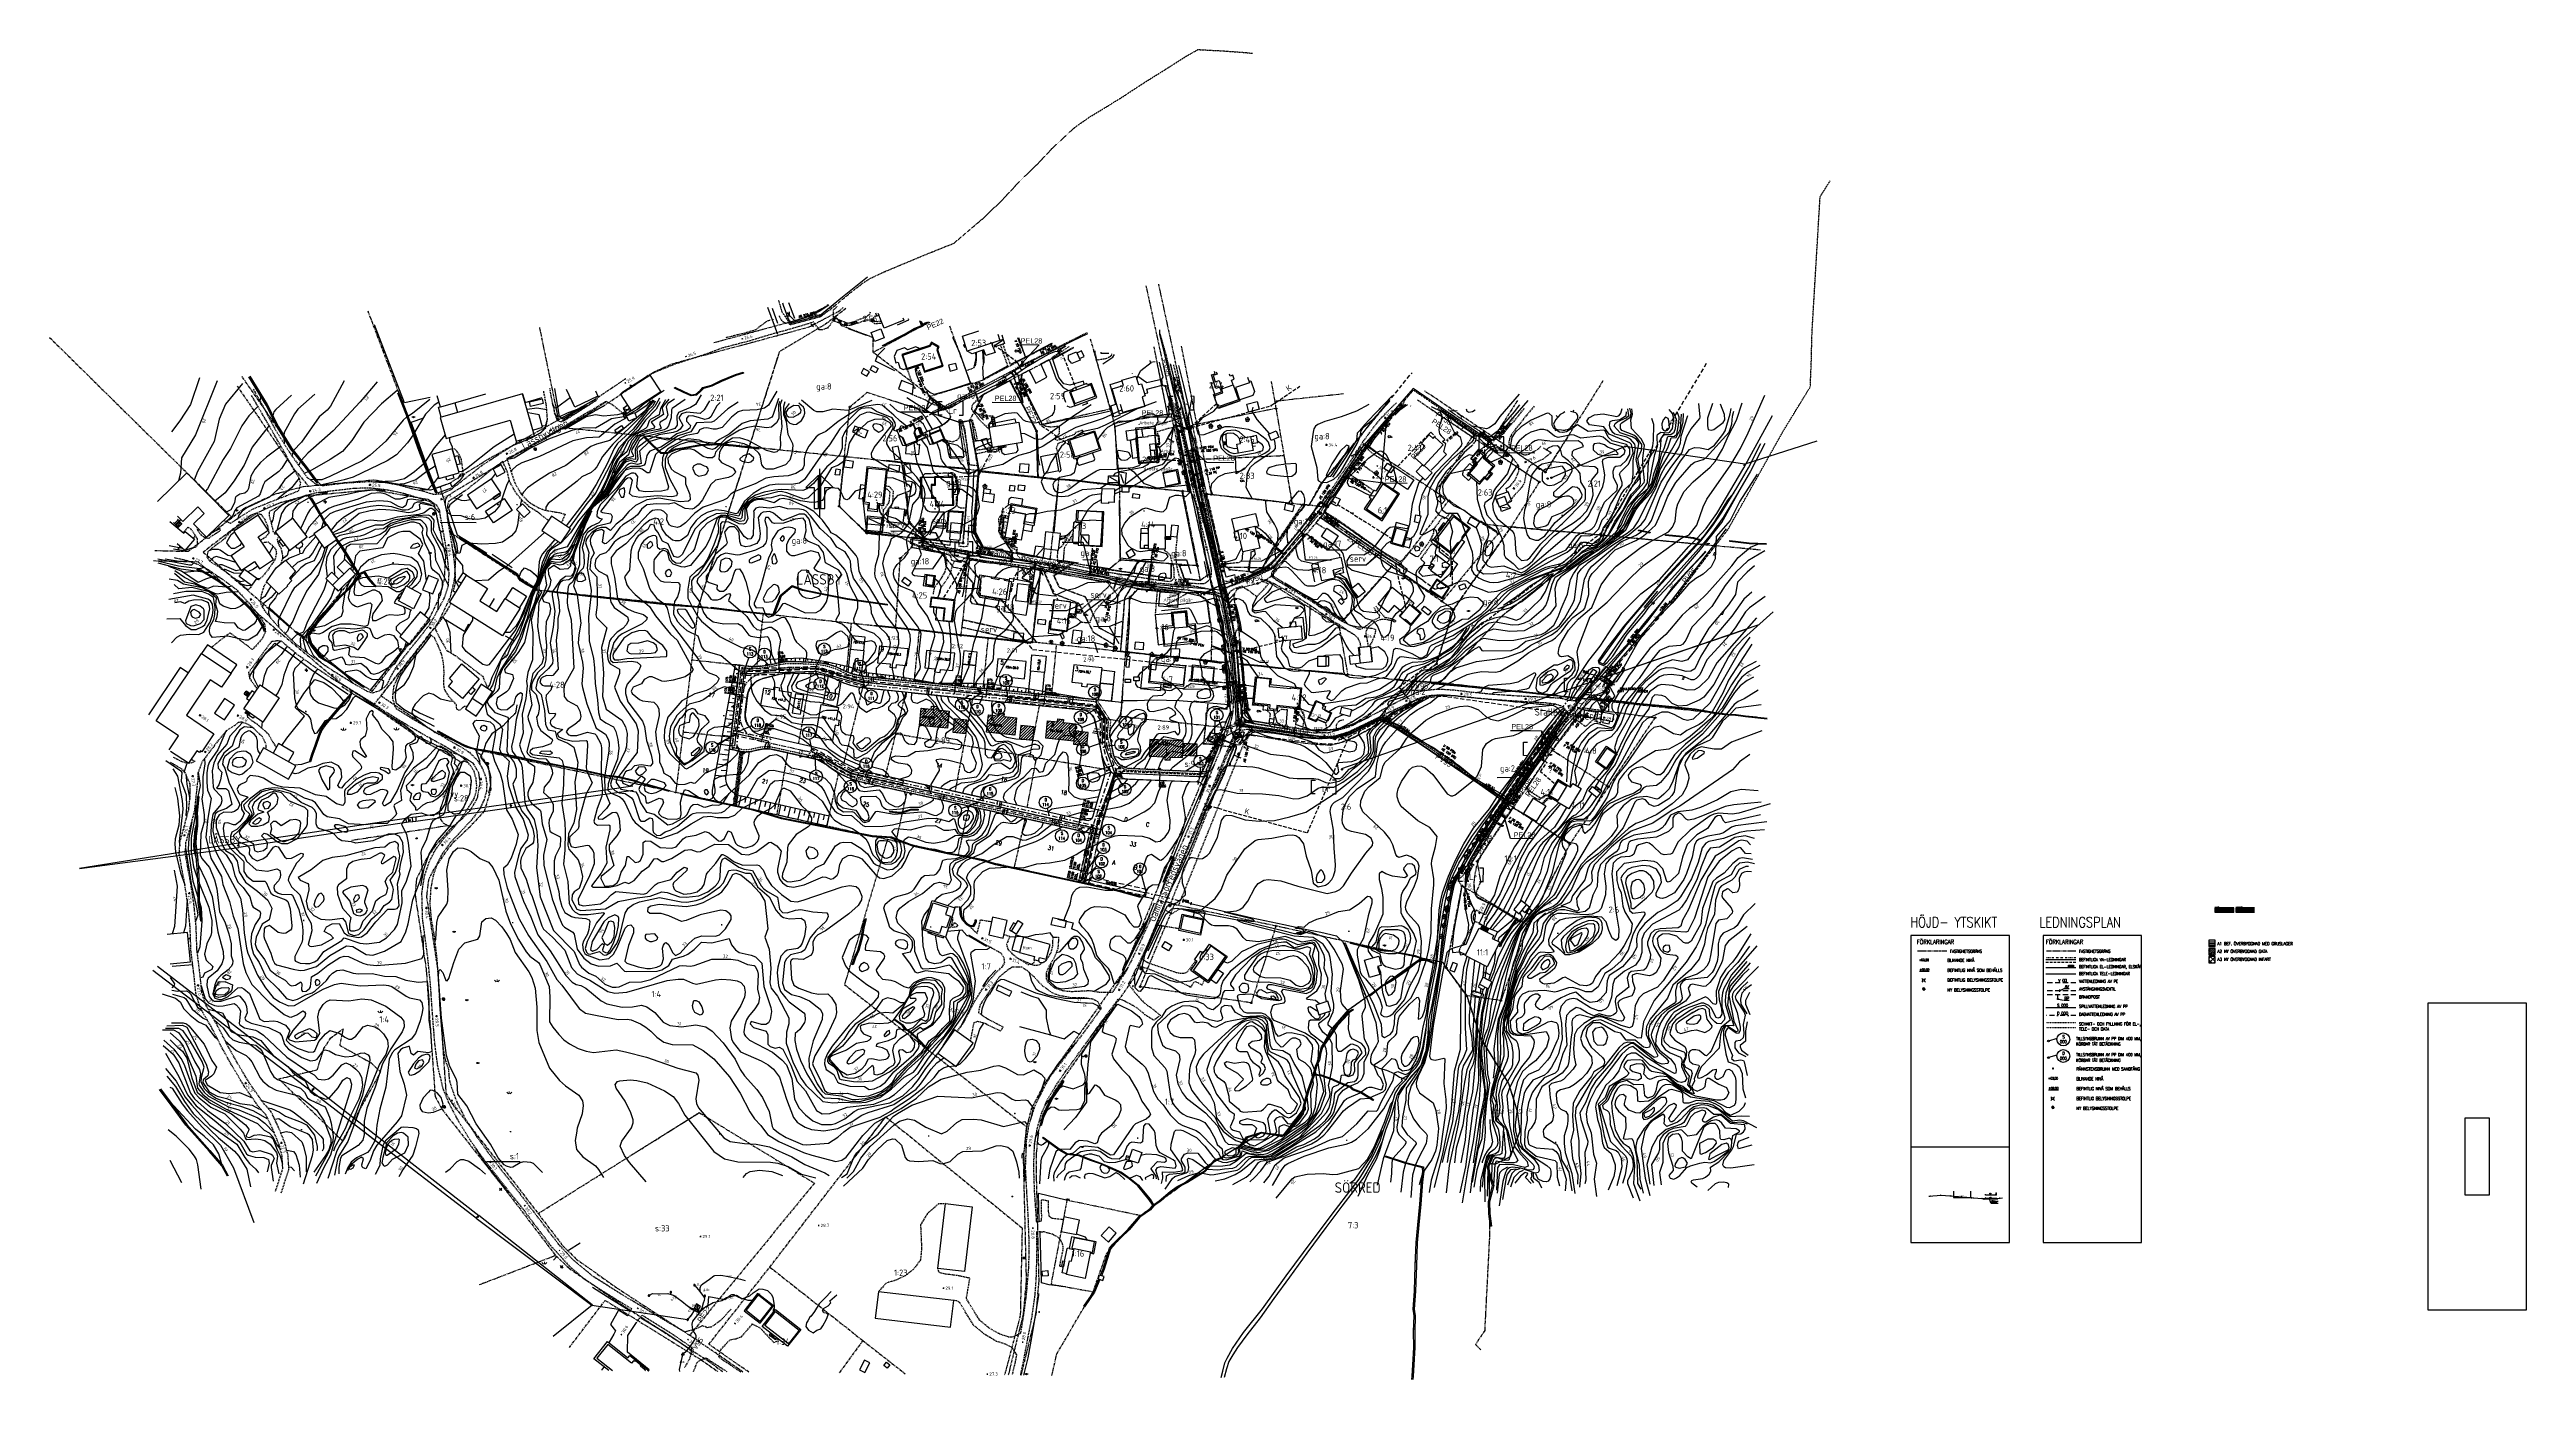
# Model space of a CAD drawing. Header units: metres. Extents: x 139929 to 143267, y 6401995 to 6404511.
# Drawn here: x 139929 to 141114, y 6401995 to 6402631 of the extents above; entities that cross this region are included whole.
import ezdxf
from ezdxf.enums import TextEntityAlignment as Align

# ---------------------------------------------------------------- set-up
doc = ezdxf.new("R2010")
doc.units = ezdxf.units.M
doc.header["$PDMODE"] = 2
doc.header["$PDSIZE"] = 0.1
for name, pattern in [('CENTERX2', [4, 2.5, -0.5, 0.5, -0.5]), ('DASHDOT', [1, 0.5, -0.25, 0, -0.25]), ('DASHED', [0.75, 0.5, -0.25]), ('DASHED2', [3, 2, -1]), ('DGN Style 2', [1.76037, 1.056222, -0.704148]), ('DGN Style 3', [2.464518, 1.76037, -0.704148]), ('HAECK', [0]), ('HIDDEN', [0.375, 0.25, -0.125]), ('HIDDEN2', [0.1875, 0.125, -0.0625]), ('PHANTOM', [2.5, 1.25, -0.25, 0.25, -0.25, 0.25, -0.25]), ('Underjord-Strand', [1.6, 0.8, -0.8])]:
    doc.linetypes.add(name, pattern=pattern)
for name, color, linetype, lineweight in [('FAS_HAKPARENTES', 250, 'Continuous', 18), ('FAS_TRAKT_GRÄNS', 96, 'Continuous', 35), ('LM_GRÄNSPUNKT_TEXT_NY', 94, 'Continuous', 25), ('PRI_LED_FUND_ELNÄT', 255, 'Continuous', 25), ('PRI_LED_LUFTLED_ELNÄT', 249, 'Continuous', 18), ('PRI_MARKSLAG_KÄRR', 100, 'Continuous', 18), ('PRI_MARKSLAG_ÄNG', 100, 'Continuous', 18), ('PRI_VATTEN_DIKE', 170, 'Continuous', 18), ('PRI_VATTEN_PIL', 170, 'Vattenpil', 18), ('PRI_VATTEN_VY', 170, 'Continuous', 18), ('PRI_VÄG_BROFÄSTE', 51, 'Underjord-Strand', 25), ('TE_INMATT_LAGE', 254, 'Continuous', 0), ('TE_OSAKERT_LAGE', 254, 'Continuous', 0)]:
    doc.layers.add(name, color=color, linetype=linetype, lineweight=lineweight)
for name, color, linetype in [('GE_EL_DETALJ', 250, 'Continuous'), ('M-BEF-BASSÄNG', 7, 'Continuous'), ('M-BEF-BELYSNINGSSTOLPE', 4, 'Continuous'), ('M-BEF-BYGGNAD', 3, 'Continuous'), ('M-BEF-BÄCK', 7, 'Continuous'), ('M-BEF-DIKE', 4, 'Dike5'), ('M-BEF-EL', 4, 'ELLEDNING'), ('M-BEF-EL-LUFT', 4, 'ELLEDNING'), ('M-BEF-EL-TEXT', 1, 'Continuous'), ('M-BEF-HÄCK', 7, 'Continuous'), ('M-BEF-KÄLLA', 7, 'Continuous'), ('M-BEF-MUR', 4, 'Continuous'), ('M-BEF-NIVÅ', 4, 'Continuous'), ('M-BEF-NIVÅKURVA-PRIMÄR-0.5M', 12, 'Continuous'), ('M-BEF-NIVÅKURVA-PRIMÄR-1.0M', 12, 'Continuous'), ('M-BEF-OPTO-INFO', 4, 'Continuous'), ('M-BEF-SLÄNT', 4, 'Continuous'), ('M-BEF-SPECIALOMRÅDE', 7, 'Continuous'), ('M-BEF-STAKET', 4, 'STAKET'), ('M-BEF-STOLPAR', 4, 'Continuous'), ('M-BEF-STOLPAR-INMÄTT', 4, 'Continuous'), ('M-BEF-STRANDLINJE', 4, 'Continuous'), ('M-BEF-TELE', 4, 'TELELEDNING'), ('M-BEF-TELE-INFO', 4, 'Continuous'), ('M-BEF-TELE-TEXT', 1, 'Continuous'), ('M-BEF-TRAPPA', 4, 'Continuous'), ('M-BEF-TRÄD', 4, 'Continuous'), ('M-BEF-VA-D', 4, 'DASHDOT'), ('M-BEF-VA-INFO', 4, 'Continuous'), ('M-BEF-VA-S', 4, 'Continuous'), ('M-BEF-VA-TEXT', 1, 'Continuous'), ('M-BEF-VA-V', 4, 'HIDDEN2'), ('M-BEF-VÄGKANT', 1, 'DASHED'), ('M-BEF-VÄGKANTSTÖD', 1, 'Continuous'), ('M-BELYSNINGSSTOLPE', 20, 'Continuous'), ('M-BRUNNAR', 3, 'Continuous'), ('M-BRUNNSLOCK', 1, 'Continuous'), ('M-ELSKÅP', 1, 'Continuous'), ('M-ET-SCHAKT', 40, 'HIDDEN'), ('M-FASTIGHETSBETECKNING', 3, 'Continuous'), ('M-FG-XXX', 3, 'Continuous'), ('M-FÖRKLARINGAR', 1, 'Continuous'), ('M-GATUNAMN', 3, 'Continuous'), ('M-GR-FASTIGHETSGRÄNS', 3, 'PHANTOM'), ('M-GR-RÄTTIGHETSGRÄNS', 3, 'DASHED'), ('M-GR-TRAKTGRÄNS', 7, 'PHANTOM'), ('M-HUS-NUMMER-XXX', 3, 'Continuous'), ('M-HUS-YTTER', 3, 'Continuous'), ('M-HUS-YTTER-NYBYGGNAD', 7, 'Continuous'), ('M-HUS-YTTER-NYBYGGNAD_HATCH', 7, 'Continuous'), ('M-KANTSTÖD', 1, 'Continuous'), ('M-KRYSS-1000', 1, 'Continuous'), ('M-KRYSS-400', 1, 'Continuous'), ('M-PROFILLINJE', 7, 'CENTERX2'), ('M-RH-BELYSNINGSSTOLPE', 4, 'Continuous'), ('M-RH-ET-SCHAKT', 4, 'HIDDEN'), ('M-RH-VA-D', 4, 'DASHDOT'), ('M-RH-VA-DRÄN', 4, 'DRAN11'), ('M-RH-VA-S', 4, 'Continuous'), ('M-RH-VA-TEXT', 4, 'Continuous'), ('M-RH-VA-V', 4, 'HIDDEN2'), ('M-SLÄNT', 4, 'Continuous'), ('M-STOMLINJE', 3, 'Continuous'), ('M-STOMLINJE-TOMTMARK', 1, 'Continuous'), ('M-VA-BRUNN-TK', 3, 'Continuous'), ('M-VA-D', 80, 'DASHDOT'), ('M-VA-DRÄN', 80, 'DRAN11'), ('M-VA-S', 20, 'Continuous'), ('M-VA-TEXT', 1, 'Continuous'), ('M-VA-V', 140, 'HIDDEN2'), ('M-YTLITTERA', 3, 'Continuous'), ('M-YTSKIKTSBEGRÄNSNING', 1, 'DASHED'), ('PROFIL-MARK', 4, 'Continuous')]:
    doc.layers.add(name, color=color, linetype=linetype)
doc.styles.add('ISO', font='iso.shx', dxfattribs={"height": 2.5})
doc.styles.add('ITALICC', font='italicc', dxfattribs={"oblique": 10})
doc.styles.add('M-modell-va$0$SIMPLEX8', font='simplex.shx', dxfattribs={"width": 0.8})
doc.styles.add('ROMANS', font='romans')
doc.styles.add('SIMPLEX8', font='simplex.shx', dxfattribs={"width": 0.8})
doc.styles.add('Style-font35', font='font35.shx')
doc.styles.add('Style-font38', font='font38.shx')
doc.linetypes.add('Bäck', pattern='A,5,[107,sma.shx,S=1,R=0,X=0,Y=0],5', length=10)
doc.linetypes.add('Dike5', pattern='A,1.5,["|",Standard,S=0.5,R=75,X=0,Y=0],1e-06,["|",Standard,S=0.5,R=105,X=0,Y=0],-0.75', length=2.250001)
doc.linetypes.add('DRAN11', pattern='A,1,["|",Standard,S=0.5,R=60,X=0,Y=0],-0.4,1', length=2.4)
doc.linetypes.add('ELLEDNING', pattern='A,3,-0.5,["E",Standard,S=0.5,R=0,X=0,Y=-0.25],-0.5', length=4)
doc.linetypes.add('Grind', pattern='A,0,[104,sma.shx,S=2,R=45,X=-0.75,Y=0.75],2,[104,sma.shx,S=2,R=45,X=-0.75,Y=0.75],0', length=2)
doc.linetypes.add('STAKET', pattern='A,7,[134,morastr.shx,S=0.8,R=0,X=0,Y=0],0.6,[134,morastr.shx,S=0.8,R=0,X=0,Y=0],1', length=8.6)
doc.linetypes.add('TELELEDNING', pattern='A,3,-0.5,["T",Standard,S=0.5,R=0,X=0,Y=-0.25],-0.5', length=4)
doc.linetypes.add('Vattenpil', pattern='A,0,10,[107,sma.shx,S=1,R=0,X=0,Y=0],0', length=10)
doc.dimstyles.new('M-400', dxfattribs={"dimtxt": 1, "dimasz": 0.6, "dimexe": 0.4, "dimexo": 0.4, "dimgap": 0.4, "dimtad": 1, "dimzin": 0, "dimdsep": 46, "dimtxsty": 'SIMPLEX8', "dimblk1": 'OBLIQUE', "dimblk2": 'OBLIQUE', "dimsah": 1, "dimcen": 1, "dimclrd": 256, "dimclre": 256, "dimclrt": 256, "dimadec": 0, "dimazin": 0, "dimtfac": 1, "dimtofl": 0, "dimtmove": 0, "dimatfit": 3, "dimldrblk": 'NONE', "dimfxl": 1, "dimtolj": 1, "dimtzin": 0, "dimarcsym": 0})
pattern_1 = [(45, (-19260.8910175, -51074.3308278), (-0.001122532015134, 0.001122532015134), [])]
pattern_2 = [(224.9999999982, (26965.2474268, 71504.0631581), (0.00157154482114, -0.00157154482124), [])]

# ---------------------------------------------------------------- blocks, each defined once
blk = doc.blocks.new('osynlig cirkel')
blk.add_circle((0, 0), 0.005)
blk = doc.blocks.new('OSYNLIG')
blk.add_blockref('osynlig cirkel', (0, 0))
blk = doc.blocks.new('PRI_L_ALLM')
for points in [[(-0.3, 0, 0), (-0.8, 0, 0)], [(0.8, 0, 0), (0.3, 0, 0)]]:
    blk.add_polyline3d(points)
blk.add_circle((0, 0), 0.3)
blk = doc.blocks.new('PRI_L_BELYS')
for points in [[(-0.21, 0.21, 0), (-0.57, 0.57, 0)], [(0.21, 0.21, 0), (0.57, 0.57, 0)], [(-0.21, -0.21, 0), (-0.57, -0.57, 0)], [(0.21, -0.21, 0), (0.57, -0.57, 0)]]:
    blk.add_polyline3d(points)
blk.add_circle((0, 0), 0.3)
blk = doc.blocks.new('PRI_L_STAM')
blk.add_circle((0, 0), 0.3)
blk = doc.blocks.new('PRI_M_KÄRR')
for points in [[(-1.2, 0.8, 0), (-0.4, 0, 0)], [(0, 1.2, 0), (0, 0, 0)], [(1.2, 0.8, 0), (0.4, 0, 0)]]:
    blk.add_polyline3d(points)
blk = doc.blocks.new('PRI_M_ÄNG')
for points in [[(0.3, 1.6, 0), (-0.3, 0, 0)], [(0.8, 1.6, 0), (0.3, 0, 0)]]:
    blk.add_polyline3d(points)
blk = doc.blocks.new('PRI_NIVÅ_HÖJDPUNKT_ISM')
at = {"color": 7}
for p, q in [((-0.25, 0), (0.25, 0)), ((0, 0.25), (0, -0.25))]:
    blk.add_line(p, q, dxfattribs=at)
blk = doc.blocks.new('PRI_V_KÄLLA')
blk.add_circle((0, 0), 0.5)
for centre, start, end in [((0.733333, 0), 0, 179.999991), ((1.2, 0), 179.999991, 359.999955)]:
    blk.add_arc(centre, 0.233333, start, end)
blk = doc.blocks.new('OCT261', base_point=(108327.4, 6370837.7))
at = {"layer": 'TE_INMATT_LAGE', "color": 30, "linetype": 'Continuous', "lineweight": 13, "flags": 128}
blk.add_lwpolyline([(108327.7, 6370837.8), (108327.7, 6370837.6), (108327.1, 6370837.6), (108327.1, 6370837.8), (108327.7, 6370837.8)], dxfattribs=at)
blk = doc.blocks.new('OCT241', base_point=(108327.4, 6370837.7))
at = {"layer": 'TE_INMATT_LAGE', "color": 30, "linetype": 'Continuous', "lineweight": 13, "flags": 128}
blk.add_lwpolyline([(108327.2, 6370837.9), (108327.6, 6370837.9), (108327.6, 6370837.5), (108327.2, 6370837.5), (108327.2, 6370837.9)], dxfattribs=at)
blk = doc.blocks.new('OCT370', base_point=(108327.4, 6370837.7))
at = {"layer": 'TE_INMATT_LAGE', "color": 30, "linetype": 'Continuous', "lineweight": 13}
blk.add_circle((108327.4, 6370837.7), 0.2, dxfattribs=at)
blk = doc.blocks.new('OCT372', base_point=(108327.4, 6370837.7))
at = {"layer": 'TE_OSAKERT_LAGE', "color": 30, "linetype": 'DGN Style 2', "lineweight": 13}
blk.add_line((108327.4, 6370837.9), (108327.4, 6370837.5), dxfattribs=at)
blk.add_circle((108327.4, 6370837.7), 0.2, dxfattribs=at)
blk = doc.blocks.new('OCT370_1', base_point=(108327.4, 6370837.7))
at = {"layer": 'TE_OSAKERT_LAGE', "color": 30, "linetype": 'Continuous', "lineweight": 13}
blk.add_circle((108327.4, 6370837.7), 0.2, dxfattribs=at)
blk = doc.blocks.new('OCT370_2', base_point=(108327.4, 6370837.7))
at = {"layer": 'TE_OSAKERT_LAGE', "color": 30, "linetype": 'DGN Style 3', "lineweight": 13}
blk.add_circle((108327.4, 6370837.7), 0.2, dxfattribs=at)
blk = doc.blocks.new('BAS104DEC101')
at = {"layer": 'GE_EL_DETALJ', "linetype": 'Continuous'}
blk.add_lwpolyline([(0.5, 0), (0.5, 0.1), (0.5, 0.1), (0.5, 0.2), (0.5, 0.2), (0.4, 0.3), (0.4, 0.3), (0.4, 0.3), (0.3, 0.4), (0.3, 0.4), (0.2, 0.4), (0.2, 0.5), (0.2, 0.5), (0.1, 0.5), (0.1, 0.5), (0, 0.5), (-0.1, 0.5), (-0.1, 0.5), (-0.2, 0.5), (-0.2, 0.5), (-0.3, 0.4), (-0.3, 0.4), (-0.3, 0.4), (-0.4, 0.3), (-0.4, 0.3), (-0.4, 0.2), (-0.5, 0.2), (-0.5, 0.2), (-0.5, 0.1), (-0.5, 0.1), (-0.5, 0), (-0.5, -0.1), (-0.5, -0.1), (-0.5, -0.2), (-0.5, -0.2), (-0.4, -0.3), (-0.4, -0.3), (-0.4, -0.3), (-0.3, -0.4), (-0.3, -0.4), (-0.2, -0.4), (-0.2, -0.5), (-0.2, -0.5), (-0.1, -0.5), (-0.1, -0.5), (0, -0.5), (0.1, -0.5), (0.1, -0.5), (0.2, -0.5), (0.2, -0.5), (0.3, -0.4), (0.3, -0.4), (0.3, -0.4), (0.4, -0.3), (0.4, -0.3), (0.4, -0.2), (0.5, -0.2), (0.5, -0.2), (0.5, -0.1), (0.5, -0.1), (0.5, 0)], dxfattribs=at)
blk = doc.blocks.new('dikesbrunn180')
blk.add_arc((-0.5, 0), 0.5, 270.191, 89.4365)
blk = doc.blocks.new('DIKESBRUNN')
blk.add_blockref('dikesbrunn180', (0, 0))
blk = doc.blocks.new('BRUNN')
blk.add_circle((0, 0), 0.5)
blk = doc.blocks.new('PLUGG')
for p, q in [((0, 0.5), (0, -0.5)), ((0.4, 0.5), (0, 0.5)), ((0, -0.5), (0.4, -0.5))]:
    blk.add_line(p, q)
blk = doc.blocks.new('VENTIL')
blk.add_line((0, -0.6), (0, 0.6))
blk = doc.blocks.new('LIGGARPUNKT')
blk.add_circle((0, 0), 0.35)
at = {"layer": 'LM_GRÄNSPUNKT_TEXT_NY', "style": 'ITALICC', "oblique": 10}
blk.add_attdef('PUNKTBETECKNING', (0.5, -0.35), '', height=0.7, dxfattribs=at)
blk = doc.blocks.new('PRI_V_POLLARE')
blk.add_circle((0, 0), 0.2)
blk = doc.blocks.new('PRI_LED_BELYS')
at = {"color": 0, "linetype": 'Continuous'}
for p, q in [((-0.5, 0), (-1.3, 0)), ((0, 0.5), (0, 1.3)), ((0.5, 0), (1.3, 0)), ((0, -0.5), (0, -1.3))]:
    blk.add_line(p, q, dxfattribs=at)
blk.add_circle((0, 0), 0.5, dxfattribs=at)
blk = doc.blocks.new('PRI_M_BARRTRÄD')
blk.add_polyline3d([(-0.5, 0.866026, 0), (0, 0.4, 0), (0.5, 0.866026, 0), (0.34641, 0.2, 0), (1, 0, 0), (0.34641, -0.2, 0), (0.5, -0.866026, 0), (0, -0.4, 0), (-0.5, -0.866026, 0), (-0.34641, -0.2, 0), (-1, 0, 0), (-0.34641, 0.2, 0), (-0.5, 0.866026, 0)])
blk.add_circle((0, 0), 0.1)
blk = doc.blocks.new('PRI_M_LÖVTRÄD')
blk.add_circle((0, 0), 0.2)
for centre, radius, start, end in [((-0.601762, 0.206006), 0.384732, 57.341651, 261.23001), ((0.047722, 0.56156), 0.443002, 345.022908, 184.096476), ((0.585988, 0.07036), 0.392534, 269.444378, 106.321877), ((-0.395828, -0.476108), 0.401424, 131.233971, 330.911027), ((0.306072, -0.564084), 0.367104, 196.976003, 41.224955)]:
    blk.add_arc(centre, radius, start, end)
blk = doc.blocks.new('SPWDEF')
at = {"color": 0, "linetype": 'Continuous'}
for p, q in [((-1, 0), (1, 0)), ((0, -1), (0, 1))]:
    blk.add_line(p, q, dxfattribs=at)
blk.add_circle((0, 0), 0.2)
blk = doc.blocks.new('PLUS')
for p, q in [((-0.2, 0), (0, 0)), ((0, 0), (0, 0.2)), ((0, -0.2), (0, 0)), ((0, 0), (0.2, 0))]:
    blk.add_line(p, q)
blk = doc.blocks.new('PRI_NIVÅ_HÖJDPKT')
at = {"color": 0, "linetype": 'Continuous', "lineweight": -3}
blk.add_circle((183, 184), 0.0005, dxfattribs=at)
blk = doc.blocks.new('Brunn-400')
at = {"layer": 'M-BRUNNAR', "ltscale": 0.1}
blk.add_circle((0, 0), 0.2, dxfattribs=at)
at = {"layer": 'M-BRUNNSLOCK', "ltscale": 0.1}
blk.add_circle((0, 0), 0.2, dxfattribs=at)
blk = doc.blocks.new('DB')
at = {"layer": 'M-BRUNNAR', "ltscale": 0.1}
blk.add_lwpolyline([(-0.2, 0.2), (-0.2, -0.2), (0.2, -0.2), (0.2, 0.2)], close=True, dxfattribs=at)
blk.add_circle((0, 0), 0.2, dxfattribs=at)
at = {"layer": 'M-BRUNNSLOCK', "ltscale": 0.1}
blk.add_lwpolyline([(-0.2, 0.2), (-0.2, -0.2), (0.2, -0.2), (0.2, 0.2)], close=True, dxfattribs=at)
blk = doc.blocks.new('*U42')
at = {"layer": 'M-SLÄNT'}
for p, q in [((-42.9, 71.9), (-43.9, 72)), ((-44.1, 62), (-46.8, 62.3)), ((-43.6, 66), (-46.1, 66.3)), ((-44.3, 60), (-45.7, 60.2)), ((-43.1, 69.9), (-45.3, 70.2)), ((-43.9, 64), (-45.1, 64.1)), ((-43.4, 68), (-44.5, 68.1)), ((-45.5, 50.1), (-49, 50.5)), ((-45.1, 54.1), (-48.2, 54.4)), ((-45.8, 48.1), (-47.6, 48.3)), ((-44.6, 58), (-47.5, 58.4)), ((-45.3, 52.1), (-46.9, 52.3)), ((-44.8, 56), (-46.3, 56.2)), ((-47, 38.1), (-51.2, 38.6)), ((-46.5, 42.1), (-50.4, 42.6)), ((-46, 46.1), (-49.7, 46.6)), ((-47.3, 35.9), (-49.4, 36.2)), ((-46.7, 40.1), (-48.8, 40.4)), ((-46.3, 44.1), (-48.2, 44.4)), ((-48.7, 24.2), (-53.7, 24.8)), ((-48.1, 29.1), (-52.8, 29.7)), ((-47.5, 33.7), (-51.9, 34.2)), ((-48.4, 26.7), (-50.8, 27)), ((-47.8, 31.4), (-50.1, 31.7)), ((-49.4, 19), (-54.7, 19.4)), ((-48.8, 15.2), (-52.4, 13.7)), ((-46.7, 12), (-52.1, 6.7)), ((-49, 21.6), (-51.6, 21.9)), ((-44.5, 10.4), (-45.9, 8)), ((-42.2, 9.6), (-43.4, 4.8)), ((-39.8, 9), (-40.4, 6.6)), ((-37.5, 8.5), (-38.5, 3.7)), ((-35.1, 7.9), (-35.6, 5.6)), ((-32.7, 7.4), (-33.8, 2.7)), ((-30.3, 6.9), (-30.9, 4.5)), ((-28, 6.3), (-29.1, 1.6)), ((-25.6, 5.8), (-26.2, 3.4)), ((-23.3, 5.3), (-24.3, 0.6)), ((-20.9, 4.7), (-21.5, 2.4)), ((-18.6, 4.2), (-19.7, -0.5)), ((-16.3, 3.7), (-16.8, 1.4)), ((-13.9, 3.2), (-15, -1.5)), ((-11.6, 2.6), (-12.1, 0.3)), ((-9.3, 2.1), (-10.4, -2.5)), ((-7, 1.6), (-7.5, -0.7)), ((-4.7, 1.1), (-5.7, -3.5)), ((-2.4, 0.5), (-2.9, -1.8)), ((-0.1, 0), (-1.1, -4.6))]:
    blk.add_line(p, q, dxfattribs=at)
blk = doc.blocks.new('*U43')
at = {"layer": 'M-SLÄNT'}
for p, q in [((-66.8, 11.9), (-66.8, 10.4)), ((-64.8, 12), (-64.8, 11.1)), ((-62.8, 11.9), (-62.9, 10.2)), ((-78.8, 11.4), (-78.7, 9.4)), ((-76.8, 11.4), (-76.8, 10.4)), ((-74.8, 11.5), (-74.7, 9.8)), ((-72.8, 11.6), (-72.8, 10.9)), ((-70.8, 11.7), (-70.8, 10.4)), ((-68.8, 11.8), (-68.8, 11.1)), ((-60.9, 11.6), (-61, 10.9)), ((-58.9, 11.3), (-59.1, 10)), ((-56.9, 11), (-57, 10.5)), ((-54.9, 10.7), (-55.1, 9.8)), ((-52.9, 10.4), (-53, 10)), ((-51, 10.1), (-51.1, 9.1)), ((-49, 9.6), (-49.1, 9.1)), ((-47.1, 9.2), (-47.4, 7.9)), ((-45.1, 8.7), (-45.3, 7.9)), ((-43.2, 8.3), (-43.7, 6.2)), ((-41.2, 7.9), (-41.6, 6.6)), ((-39.3, 7.3), (-40.1, 4.7)), ((-37.4, 6.6), (-37.9, 5.4)), ((-35.5, 5.9), (-36.3, 3.7)), ((-33.7, 5.3), (-34, 4.3)), ((-31.7, 4.8), (-32.1, 3.1)), ((-29.7, 4.6), (-29.8, 3.8)), ((-27.7, 4.4), (-27.9, 2.7)), ((-25.8, 4.1), (-25.9, 3.3)), ((-23.8, 3.9), (-24, 2.3)), ((-21.8, 3.7), (-21.9, 2.9)), ((-19.8, 3.5), (-20, 1.9)), ((-17.8, 3.2), (-17.9, 2.4)), ((-15.9, 2.8), (-16.1, 1.5)), ((-13.9, 2.5), (-14, 1.9)), ((-11.9, 2.1), (-12.1, 1.1)), ((-9.9, 1.8), (-10, 1.3)), ((-8, 1.4), (-8.1, 0.7)), ((-6, 1.1), (-6.1, 0.8)), ((-4, 0.7), (-4.1, 0.3)), ((-2.1, 0.4), (-2.1, 0.3)), ((-0.1, 0), (-0.1, 0))]:
    blk.add_line(p, q, dxfattribs=at)
blk = doc.blocks.new('TB')
at = {"layer": 'M-BRUNNSLOCK', "ltscale": 0.1}
blk.add_circle((0, 0), 0.25, dxfattribs=at)
at = {"layer": 'M-VA-BRUNN-TK', "ltscale": 0.1}
blk.add_circle((0, 0), 0.25, dxfattribs=at)
blk = doc.blocks.new('ELSKÅP')
h = blk.add_hatch(color=256)
h.dxf.hatch_style = 1
h.paths.add_polyline_path([(0.6, 0.2), (-0.6, 0.2), (-0.6, -0.2), (0.6, -0.2)])
at = {"flags": 128}
blk.add_lwpolyline([(-0.6, 0.2), (0.6, 0.2), (0.6, -0.2), (-0.6, -0.2)], close=True, dxfattribs=at)
blk = doc.blocks.new('TELESKÅP')
h = blk.add_hatch(color=256)
h.dxf.hatch_style = 1
h.paths.add_polyline_path([(0.4, 0.2), (-0.4, 0.2), (-0.4, -0.2), (0.4, -0.2)])
at = {"flags": 128}
blk.add_lwpolyline([(-0.4, 0.2), (0.4, 0.2), (0.4, -0.2), (-0.4, -0.2)], close=True, dxfattribs=at)
blk = doc.blocks.new('M-modell-va$0$VA Littera')
blk.add_circle((0, 0), 1.5)
at = {"style": 'M-modell-va$0$SIMPLEX8', "width": 0.8}
for tag, p in [('D/S', (0.05, 0.29)), ('NR', (0, -0.89))]:
    blk.add_attdef(tag, text='', height=0.7, dxfattribs=at).set_placement(p, align=Align.CENTER)
at = {"style": 'M-modell-va$0$SIMPLEX8', "width": 0.8, "flags": 1}
for tag, p in [('LOCKNIVÅ', (1.78, 0.25)), ('VG-NIVÅ', (1.79, -0.67))]:
    blk.add_attdef(tag, p, '', height=0.5, dxfattribs=at)
blk = doc.blocks.new('Ny-stolpe')
at = {"layer": ''}
h = blk.add_hatch(dxfattribs=at)
h.set_pattern_fill('ANSI31', color=256, scale=0.0005, style=0)
h.set_pattern_definition(pattern_1)
edge = h.paths.add_edge_path()
edge.add_arc((0, 0), 0.175, 90, 180)
edge.add_line((-0.18, 0), (0, 0))
edge.add_line((0, 0), (0, 0.17))
h = blk.add_hatch(dxfattribs=at)
h.set_pattern_fill('ANSI31', color=256, scale=0.0005, style=0)
h.set_pattern_definition(pattern_1)
edge = h.paths.add_edge_path()
edge.add_line((0, 0), (0, -0.18))
edge.add_arc((0, 0), 0.175, 270, 360)
edge.add_line((0.17, 0), (0, 0))
for p, q in [((-0.18, 0), (-0.25, 0)), ((0, 0), (-0.18, 0)), ((0, 0.17), (0, 0.25)), ((0, 0), (0, 0.17)), ((0, 0), (0.17, 0)), ((0, 0), (0, -0.18)), ((0, -0.18), (0, -0.25)), ((0.17, 0), (0.25, 0))]:
    blk.add_line(p, q, dxfattribs=at)
for start, end in [(90, 180), (180, 270), (0, 90), (270, 0)]:
    blk.add_arc((0, 0), 0.175, start, end, dxfattribs=at)
blk = doc.blocks.new('belysningsstolpe')
at = {"layer": ''}
h = blk.add_hatch(dxfattribs=at)
h.set_pattern_fill('ANSI31', color=256, scale=0.0007, angle=180, style=0)
h.set_pattern_definition(pattern_2)
edge = h.paths.add_edge_path()
edge.add_line((0, 0), (0, 0.24))
edge.add_arc((0, 0), 0.245, 90, 180)
edge.add_line((-0.25, 0), (0, 0))
h = blk.add_hatch(dxfattribs=at)
h.set_pattern_fill('ANSI31', color=256, scale=0.0007, angle=180, style=0)
h.set_pattern_definition(pattern_2)
edge = h.paths.add_edge_path()
edge.add_arc((0, 0), 0.245, 270, 360)
edge.add_line((0.24, 0), (0, 0))
edge.add_line((0, 0), (0, -0.25))
for p, q in [((-0.25, 0), (-0.35, 0)), ((0, 0), (-0.25, 0)), ((0, 0.24), (0, 0.35)), ((0, 0), (0, 0.24)), ((0, 0), (0.24, 0)), ((0, 0), (0, -0.25)), ((0, -0.24), (0, -0.35)), ((0.24, 0), (0.35, 0))]:
    blk.add_line(p, q, dxfattribs=at)
for start, end in [(90, 180), (180, 270), (360, 90), (270, 360)]:
    blk.add_arc((0, 0), 0.245, start, end, dxfattribs=at)
blk = doc.blocks.new('jord')
for p, q in [((-0.5, 0), (-0.7, -0.8)), ((-0.2, 0), (-0.4, -0.8)), ((0, 0), (-0.2, -0.8)), ((0.6, -0.7), (0.1, -0.7)), ((0.7, -0.4), (0.2, -0.4)), ((0.8, -0.1), (0.3, -0.1))]:
    blk.add_line(p, q)
blk = doc.blocks.new('_OBLIQUE')
at = {"color": 0, "linetype": 'ByBlock'}
blk.add_line((-0.5, -0.5), (0.5, 0.5), dxfattribs=at)
blk = doc.blocks.new('*D52')
at = {"layer": 'Defpoints', "color": 0, "transparency": 16777216}
for p in [(140854.9, 6402083), (140859.9, 6402083), (140859.9, 6402083)]:
    blk.add_point(p, dxfattribs=at)
at = {"layer": 'M-FÖRKLARINGAR', "lineweight": -2, "transparency": 16777216}
blk.add_line((140854.9, 6402083), (140859.9, 6402083), dxfattribs=at)
at = {"layer": 'M-FÖRKLARINGAR', "lineweight": -2, "transparency": 16777216, "xscale": 0.12, "yscale": 0.12, "zscale": 0.12, "rotation": 180}
blk.add_blockref('_OBLIQUE', (140854.9, 6402083), dxfattribs=at)
at = {"layer": 'M-FÖRKLARINGAR', "lineweight": -2, "transparency": 16777216, "xscale": 0.12, "yscale": 0.12, "zscale": 0.12}
blk.add_blockref('_OBLIQUE', (140859.9, 6402083), dxfattribs=at)
at = {"layer": 'M-FÖRKLARINGAR', "transparency": 16777216, "insert": (140857.3, 6402083.4), "char_height": 0.2, "attachment_point": 5, "style": 'SIMPLEX8'}
blk.add_mtext('\\A1;KÖRYTA\\P5.00', dxfattribs=at)
blk = doc.blocks.new('_None')
blk = doc.blocks.new('*D53')
at = {"layer": 'Defpoints', "color": 0, "transparency": 16777216}
for p in [(140859.9, 6402083), (140860.2, 6402083), (140860.2, 6402083)]:
    blk.add_point(p, dxfattribs=at)
at = {"layer": 'M-FÖRKLARINGAR', "lineweight": -2, "transparency": 16777216}
blk.add_line((140859.9, 6402083), (140860.2, 6402083), dxfattribs=at)
at = {"layer": 'M-FÖRKLARINGAR', "lineweight": -2, "transparency": 16777216, "xscale": 0.12, "yscale": 0.12, "zscale": 0.12, "rotation": 180}
blk.add_blockref('_OBLIQUE', (140859.9, 6402083), dxfattribs=at)
at = {"layer": 'M-FÖRKLARINGAR', "lineweight": -2, "transparency": 16777216, "xscale": 0.12, "yscale": 0.12, "zscale": 0.12}
blk.add_blockref('_OBLIQUE', (140860.2, 6402083), dxfattribs=at)
at = {"layer": 'M-FÖRKLARINGAR', "transparency": 16777216, "insert": (140860.1, 6402083.6), "char_height": 0.2, "attachment_point": 5, "style": 'SIMPLEX8'}
blk.add_mtext('\\A1;SR\\P0.25', dxfattribs=at)

msp = doc.modelspace()

# ---------------------------------------------------------------- hatches: boundary and pattern name
at = {"layer": 'M-BEF-VÄGKANT'}
h = msp.add_hatch(dxfattribs=at)
h.set_pattern_fill('DOTS', scale=0.5, style=0)
h.set_pattern_definition([(0, (510.2955, -120.8295), (0.396875, 0.79375), [0, -0.79375])])
h.paths.add_polyline_path([(140964.832, 6402201.657), (140964.832, 6402204.657), (140961.832, 6402204.657), (140961.832, 6402201.657)])
h = msp.add_hatch(dxfattribs=at)
h.set_pattern_fill('ANSI31', color=4, scale=0.2, style=0)
h.set_pattern_definition([(45, (510.2955, -120.82953), (-0.449012806053, 0.449012806053), [])])
h.paths.add_polyline_path([(140964.832, 6402200.702), (140961.832, 6402200.702), (140961.832, 6402197.702), (140964.832, 6402197.702)])
h = msp.add_hatch(dxfattribs=at)
h.set_pattern_fill('ANSI37', color=4, scale=0.5, style=0)
h.set_pattern_definition([(45, (510.2955, -120.8295), (-1.12253201513, 1.12253201513), []), (135, (510.2955, -120.8295), (-1.12253201513, -1.12253201513), [])])
h.paths.add_polyline_path([(140964.832, 6402196.86), (140961.832, 6402196.86), (140961.832, 6402193.86), (140964.832, 6402193.86)])
at = {"layer": 'M-HUS-YTTER-NYBYGGNAD_HATCH'}
h = msp.add_hatch(dxfattribs=at)
h.set_pattern_fill('ANSI31', color=1, scale=0.3, style=0)
h.paths.add_polyline_path([(140345.834, 6402315.69), (140350.603, 6402315.21), (140350.753, 6402316.695), (140353.439, 6402316.425), (140353.289, 6402314.939), (140359.296, 6402314.335), (140358.463, 6402306.057), (140345.001, 6402307.412)])
h = msp.add_hatch(dxfattribs=at)
h.set_pattern_fill('ANSI31', color=1, scale=0.3, style=0)
h.paths.add_polyline_path([(140367.244, 6402303.615), (140367.882, 6402309.953), (140361.544, 6402310.591), (140360.906, 6402304.253)])
h = msp.add_hatch(dxfattribs=at)
h.set_pattern_fill('ANSI31', color=1, scale=0.3, style=0)
h.paths.add_polyline_path([(140377.962, 6402312.456), (140382.731, 6402311.976), (140382.881, 6402313.461), (140385.567, 6402313.191), (140385.417, 6402311.705), (140391.424, 6402311.101), (140390.591, 6402302.823), (140377.129, 6402304.178)])
h = msp.add_hatch(dxfattribs=at)
h.set_pattern_fill('ANSI31', color=1, scale=0.3, style=0)
h.paths.add_polyline_path([(140406.277, 6402309.606), (140411.046, 6402309.126), (140411.196, 6402310.611), (140413.882, 6402310.341), (140413.733, 6402308.855), (140419.739, 6402308.251), (140418.906, 6402299.972), (140405.444, 6402301.328)])
h = msp.add_hatch(dxfattribs=at)
h.set_pattern_fill('ANSI31', color=1, scale=0.3, style=0)
h.paths.add_polyline_path([(140399.185, 6402300.4), (140399.823, 6402306.738), (140393.485, 6402307.376), (140392.847, 6402301.038)])
h = msp.add_hatch(dxfattribs=at)
h.set_pattern_fill('ANSI31', color=1, scale=0.3, style=0)
h.paths.add_polyline_path([(140425.089, 6402297.792), (140425.727, 6402304.13), (140419.389, 6402304.768), (140418.751, 6402298.43)])
h = msp.add_hatch(dxfattribs=at)
h.set_pattern_fill('ANSI31', color=1, scale=0.3, style=0)
h.paths.add_polyline_path([(140465.038, 6402292.282), (140470.834, 6402292.035), (140470.885, 6402293.234), (140471.122, 6402298.829), (140471.173, 6402300.028), (140455.187, 6402300.708), (140454.849, 6402292.716), (140462.442, 6402292.392), (140462.382, 6402290.994), (140464.979, 6402290.884)])
h = msp.add_hatch(dxfattribs=at)
h.set_pattern_fill('ANSI31', color=1, scale=0.3, style=0)
h.paths.add_polyline_path([(140470.885, 6402293.234), (140477.679, 6402292.947), (140477.915, 6402298.542), (140471.121, 6402298.829)])
at = {"layer": 'M-RH-ET-SCHAKT', "ltscale": 0.1}
h = msp.add_hatch(dxfattribs=at)
h.set_pattern_fill('ANSI31', color=256, scale=0.05)
h.set_pattern_definition([(45, (2.25593, -0.44104), (-0.1122532015134, 0.1122532015134), [])])
h.paths.add_polyline_path([(140484.472, 6402291.442), (140483.553, 6402291.836), (140482.765, 6402289.998), (140483.685, 6402289.604)])

# ---------------------------------------------------------------- linework, layer by layer
at = {"layer": 'Defpoints'}
for points in [[(140819.283, 6402060.179), (140866.408, 6402060.179), (140866.408, 6402206.926), (140819.283, 6402206.926)], [(140882.522, 6402060.179), (140929.648, 6402060.179), (140929.648, 6402206.926), (140882.522, 6402206.926)], [(141066.636, 6402027.845), (141113.762, 6402027.845), (141113.762, 6402174.593), (141066.636, 6402174.593)], [(141084.309, 6402082.876), (141096.09, 6402082.876), (141096.09, 6402119.562), (141084.309, 6402119.562)], [(140819.283, 6402060.179), (140866.408, 6402060.179), (140866.408, 6402105.707), (140819.283, 6402105.707)]]:
    msp.add_lwpolyline(points, close=True, dxfattribs=at)
at = {"layer": 'FAS_HAKPARENTES', "lineweight": -3}
for p, q in [((140281.045, 6402503.311), (140282.845, 6402503.293)), ((140282.845, 6402503.293), (140282.866, 6402505.318)), ((140464.523, 6402458.429), (140464.59, 6402464.929)), ((140464.59, 6402464.929), (140466.39, 6402464.91)), ((140476.404, 6402464.843), (140474.604, 6402464.862)), ((140476.337, 6402458.344), (140476.404, 6402464.843)), ((140354.071, 6402455.889), (140354.138, 6402462.388)), ((140355.871, 6402455.87), (140354.071, 6402455.889)), ((140354.138, 6402462.388), (140355.938, 6402462.369)), ((140364.085, 6402455.822), (140365.884, 6402455.803)), ((140365.951, 6402462.303), (140364.151, 6402462.321)), ((140365.884, 6402455.803), (140365.951, 6402462.303)), ((140466.323, 6402458.411), (140464.523, 6402458.429)), ((140474.537, 6402458.363), (140476.337, 6402458.344)), ((140612.698, 6402438.995), (140612.765, 6402445.495)), ((140612.765, 6402445.495), (140614.565, 6402445.476)), ((140624.578, 6402445.41), (140622.778, 6402445.428)), ((140624.511, 6402438.91), (140624.578, 6402445.41)), ((140614.498, 6402438.977), (140612.698, 6402438.995)), ((140622.712, 6402438.929), (140624.511, 6402438.91)), ((140361.998, 6402388.722), (140362.065, 6402395.221)), ((140362.065, 6402395.221), (140363.864, 6402395.203)), ((140370.572, 6402395.255), (140368.772, 6402395.273)), ((140370.505, 6402388.755), (140370.572, 6402395.255)), ((140363.797, 6402388.704), (140361.998, 6402388.722)), ((140368.705, 6402388.774), (140370.505, 6402388.755)), ((140653.576, 6402323.545), (140653.643, 6402330.045)), ((140655.376, 6402323.527), (140653.576, 6402323.545)), ((140653.643, 6402330.045), (140655.443, 6402330.026)), ((140664.547, 6402323.223), (140666.347, 6402323.205)), ((140666.413, 6402329.704), (140664.614, 6402329.722)), ((140666.347, 6402323.205), (140666.413, 6402329.704)), ((140486.37, 6402303.396), (140486.437, 6402309.895)), ((140486.437, 6402309.895), (140488.237, 6402309.876)), ((140498.251, 6402309.81), (140496.451, 6402309.828)), ((140498.184, 6402303.31), (140498.251, 6402309.81)), ((140488.17, 6402303.377), (140486.37, 6402303.396)), ((140496.384, 6402303.329), (140498.184, 6402303.31)), ((140633.967, 6402292.996), (140634.034, 6402299.496)), ((140634.034, 6402299.496), (140635.834, 6402299.477)), ((140645.847, 6402299.411), (140644.047, 6402299.429)), ((140645.78, 6402292.911), (140645.847, 6402299.411)), ((140635.767, 6402292.978), (140633.967, 6402292.996)), ((140643.981, 6402292.93), (140645.78, 6402292.911)), ((140532.548, 6402274.8), (140532.615, 6402281.3)), ((140534.348, 6402274.782), (140532.548, 6402274.8)), ((140532.615, 6402281.3), (140534.415, 6402281.281)), ((140542.561, 6402274.734), (140544.361, 6402274.715)), ((140544.428, 6402281.215), (140542.628, 6402281.233)), ((140544.361, 6402274.715), (140544.428, 6402281.215)), ((140602.92, 6402232.794), (140602.987, 6402239.293)), ((140602.987, 6402239.293), (140604.787, 6402239.275)), ((140614.801, 6402239.208), (140613.001, 6402239.226)), ((140614.734, 6402232.709), (140614.801, 6402239.208)), ((140604.72, 6402232.775), (140602.92, 6402232.794)), ((140612.934, 6402232.727), (140614.734, 6402232.709))]:
    msp.add_line(p, q, dxfattribs=at)
at = {"layer": 'FAS_HAKPARENTES', "color": 1, "linetype": 'Continuous', "lineweight": -3}
for p, q in [((140464.523, 6402458.429), (140464.59, 6402464.929)), ((140476.337, 6402458.344), (140476.404, 6402464.843)), ((140354.071, 6402455.889), (140354.138, 6402462.388)), ((140355.871, 6402455.87), (140354.071, 6402455.889)), ((140364.085, 6402455.822), (140365.884, 6402455.803)), ((140365.884, 6402455.803), (140365.951, 6402462.303)), ((140466.323, 6402458.411), (140464.523, 6402458.429)), ((140474.537, 6402458.363), (140476.337, 6402458.344)), ((140612.698, 6402438.995), (140612.765, 6402445.495)), ((140612.765, 6402445.495), (140614.565, 6402445.476)), ((140624.578, 6402445.41), (140622.778, 6402445.428)), ((140624.511, 6402438.91), (140624.578, 6402445.41)), ((140614.498, 6402438.977), (140612.698, 6402438.995)), ((140622.712, 6402438.929), (140624.511, 6402438.91)), ((140361.998, 6402388.722), (140362.065, 6402395.221)), ((140362.065, 6402395.221), (140363.864, 6402395.203)), ((140370.572, 6402395.255), (140368.772, 6402395.273)), ((140370.505, 6402388.755), (140370.572, 6402395.255)), ((140363.797, 6402388.704), (140361.998, 6402388.722)), ((140368.705, 6402388.774), (140370.505, 6402388.755)), ((140653.576, 6402323.545), (140653.643, 6402330.045)), ((140655.376, 6402323.527), (140653.576, 6402323.545)), ((140653.643, 6402330.045), (140655.443, 6402330.026)), ((140664.547, 6402323.223), (140666.347, 6402323.205)), ((140666.413, 6402329.704), (140664.614, 6402329.722)), ((140666.347, 6402323.205), (140666.413, 6402329.704)), ((140486.37, 6402303.396), (140486.437, 6402309.895)), ((140486.437, 6402309.895), (140488.237, 6402309.876)), ((140498.251, 6402309.81), (140496.451, 6402309.828)), ((140498.184, 6402303.31), (140498.251, 6402309.81)), ((140488.17, 6402303.377), (140486.37, 6402303.396)), ((140496.384, 6402303.329), (140498.184, 6402303.31)), ((140633.967, 6402292.996), (140634.034, 6402299.496)), ((140634.034, 6402299.496), (140635.834, 6402299.477)), ((140645.847, 6402299.411), (140644.047, 6402299.429)), ((140645.78, 6402292.911), (140645.847, 6402299.411)), ((140635.767, 6402292.978), (140633.967, 6402292.996)), ((140643.981, 6402292.93), (140645.78, 6402292.911)), ((140532.548, 6402274.8), (140532.615, 6402281.3)), ((140534.348, 6402274.782), (140532.548, 6402274.8)), ((140532.615, 6402281.3), (140534.415, 6402281.281)), ((140542.561, 6402274.734), (140544.361, 6402274.715)), ((140544.428, 6402281.215), (140542.628, 6402281.233)), ((140544.361, 6402274.715), (140544.428, 6402281.215)), ((140602.92, 6402232.794), (140602.987, 6402239.293)), ((140602.987, 6402239.293), (140604.787, 6402239.275)), ((140614.801, 6402239.208), (140613.001, 6402239.226)), ((140614.734, 6402232.709), (140614.801, 6402239.208)), ((140604.72, 6402232.775), (140602.92, 6402232.794)), ((140612.934, 6402232.727), (140614.734, 6402232.709))]:
    msp.add_line(p, q, dxfattribs=at)
at = {"layer": 'FAS_TRAKT_GRÄNS', "color": 1, "linetype": 'Continuous', "lineweight": -3}
for p, q in [((140550.468, 6402171.631), (140585.175, 6402196.276)), ((140585.175, 6402196.276), (140595.175, 6402194.272)), ((140595.175, 6402194.272), (140597.041, 6402191.517)), ((140597.041, 6402191.517), (140606.794, 6402178.067)), ((140541.697, 6402161.485), (140550.468, 6402171.631)), ((140606.794, 6402178.067), (140613.658, 6402157.334)), ((140537.487, 6402153.588), (140541.697, 6402161.485)), ((140613.658, 6402157.334), (140626.838, 6402136.181)), ((140528.293, 6402123.183), (140537.487, 6402153.588)), ((140626.838, 6402136.181), (140630.963, 6402122.904)), ((140519.238, 6402111.465), (140528.293, 6402123.183)), ((140630.963, 6402122.904), (140632.157, 6402113.235)), ((140482.865, 6402096.812), (140508.449, 6402112.785)), ((140508.449, 6402112.785), (140519.238, 6402111.465)), ((140632.157, 6402113.235), (140627.514, 6402101.179)), ((140467.305, 6402085.275), (140482.865, 6402096.812)), ((140620.639, 6402097.644), (140617.339, 6402097.704)), ((140617.339, 6402097.704), (140617.525, 6402083.729)), ((140627.514, 6402101.179), (140620.639, 6402097.644))]:
    msp.add_line(p, q, dxfattribs=at)
at = {"layer": 'GE_EL_DETALJ', "linetype": 'Continuous'}
msp.add_lwpolyline([(140487.901, 6402302.583), (140484.037, 6402304.108), (140482.678, 6402300.751), (140486.608, 6402299.137), (140487.901, 6402302.583)], dxfattribs=at)
at = {"layer": 'M-BEF-BASSÄNG', "color": 1, "linetype": 'Continuous', "lineweight": -3}
for p, q in [((140649.338, 6402453.67), (140648.256, 6402451.455)), ((140648.256, 6402451.455), (140648.739, 6402450.44)), ((140651.587, 6402456.179), (140649.338, 6402453.67)), ((140650.462, 6402454.924), (140649.569, 6402455.725)), ((140653.026, 6402456.978), (140651.587, 6402456.179)), ((140653.113, 6402457.026), (140653.026, 6402456.978)), ((140653.701, 6402457.445), (140653.11, 6402457.024)), ((140656.235, 6402449.691), (140658.199, 6402452.041)), ((140659.029, 6402456.961), (140656.411, 6402457.607)), ((140657.72, 6402457.284), (140658.008, 6402458.449)), ((140658.184, 6402452.025), (140659.665, 6402453.72)), ((140659.137, 6402456.802), (140659.029, 6402456.961)), ((140659.446, 6402456.511), (140659.137, 6402456.801)), ((140659.884, 6402455.711), (140659.446, 6402456.511)), ((140659.665, 6402453.72), (140659.91, 6402454.583)), ((140659.938, 6402455.369), (140659.884, 6402455.711)), ((140659.91, 6402454.583), (140659.923, 6402454.888)), ((140659.923, 6402454.888), (140659.992, 6402455.036)), ((140659.943, 6402455.356), (140659.939, 6402455.367)), ((140659.943, 6402455.343), (140659.943, 6402455.356)), ((140659.992, 6402455.036), (140659.943, 6402455.341)), ((140648.739, 6402450.44), (140648.722, 6402450.316)), ((140648.722, 6402450.316), (140648.959, 6402449.977)), ((140648.958, 6402449.978), (140649.192, 6402449.487)), ((140649.627, 6402449.263), (140649.077, 6402448.196)), ((140649.192, 6402449.487), (140650.062, 6402449.038)), ((140650.062, 6402449.038), (140652.094, 6402448.784)), ((140652.094, 6402448.784), (140652.941, 6402448.692)), ((140652.941, 6402448.692), (140653.005, 6402448.685)), ((140653.005, 6402448.685), (140653.189, 6402448.693)), ((140653.188, 6402448.693), (140653.429, 6402448.668)), ((140653.429, 6402448.668), (140653.736, 6402448.716)), ((140653.737, 6402448.716), (140653.902, 6402448.724)), ((140653.902, 6402448.724), (140654.084, 6402448.771)), ((140654.085, 6402448.771), (140655.005, 6402448.914)), ((140655.005, 6402448.914), (140655.802, 6402449.297)), ((140655.802, 6402449.297), (140656.031, 6402449.56)), ((140656.03, 6402449.559), (140656.235, 6402449.691)), ((140657.217, 6402450.866), (140658.138, 6402450.097))]:
    msp.add_line(p, q, dxfattribs=at)
at = {"layer": 'M-BEF-BASSÄNG', "lineweight": -3}
msp.add_line((140649.259, 6402448.549), (140649.077, 6402448.196), dxfattribs=at)
at = {"layer": 'M-BEF-BYGGNAD'}
for p, q in [((140324.689, 6402503.248), (140324.131, 6402504.608)), ((140325.536, 6402503.595), (140324.689, 6402503.248)), ((140328.086, 6402497.382), (140325.195, 6402504.424)), ((140325.195, 6402504.424), (140325.536, 6402503.595)), ((140337.51, 6402501.249), (140328.086, 6402497.382)), ((140334.48, 6402499.069), (140339.942, 6402501.416)), ((140337.045, 6402502.381), (140337.51, 6402501.249)), ((140339.942, 6402501.416), (140339.733, 6402501.917)), ((140321.956, 6402495.41), (140326.559, 6402497.152)), ((140323.574, 6402491.14), (140321.956, 6402495.41)), ((140328.175, 6402492.882), (140323.574, 6402491.14)), ((140326.559, 6402497.152), (140328.175, 6402492.882)), ((140337.853, 6402488.001), (140334.187, 6402486.696)), ((140349.878, 6402489.221), (140336.548, 6402484.858)), ((140337.118, 6402484.534), (140350.199, 6402488.815)), ((140339.365, 6402487.166), (140337.853, 6402488.001)), ((140343.291, 6402488.568), (140339.365, 6402487.166)), ((140345.109, 6402487.66), (140343.291, 6402488.568)), ((140350.833, 6402490.781), (140349.878, 6402489.221)), ((140350.199, 6402488.815), (140351.025, 6402490.166)), ((140354.398, 6402488.755), (140350.833, 6402490.781)), ((140351.025, 6402490.166), (140353.825, 6402488.575)), ((140353.825, 6402488.575), (140353.339, 6402487.141)), ((140353.339, 6402487.141), (140355.807, 6402479.6)), ((140353.826, 6402487.068), (140354.398, 6402488.755)), ((140356.376, 6402479.276), (140353.826, 6402487.068)), ((140365.611, 6402493.546), (140373.46, 6402496.102)), ((140367.91, 6402486.49), (140365.611, 6402493.546)), ((140383.501, 6402491.569), (140367.91, 6402486.49)), ((140375.887, 6402487.066), (140370.161, 6402485.154)), ((140376.777, 6402484.441), (140375.887, 6402487.066)), ((140380.272, 6402488.265), (140379.608, 6402490.301)), ((140385.72, 6402490.04), (140380.272, 6402488.265)), ((140380.272, 6402488.265), (140381.157, 6402485.81)), ((140384.686, 6402491.555), (140380.757, 6402488.876)), ((140382.534, 6402494.538), (140383.501, 6402491.569)), ((140385.056, 6402492.076), (140383.501, 6402491.569)), ((140384.357, 6402494.223), (140385.056, 6402492.076)), ((140385.056, 6402492.076), (140385.72, 6402490.04)), ((140318.3, 6402478.142), (140317.097, 6402475.985)), ((140317.097, 6402475.985), (140319.875, 6402474.436)), ((140321.078, 6402476.594), (140318.3, 6402478.142)), ((140319.875, 6402474.436), (140321.078, 6402476.594)), ((140321.379, 6402477.554), (140322.507, 6402479.602)), ((140324.135, 6402476.037), (140321.379, 6402477.554)), ((140322.507, 6402479.602), (140325.262, 6402478.085)), ((140325.262, 6402478.085), (140324.135, 6402476.037)), ((140334.187, 6402486.696), (140332.852, 6402483.826)), ((140332.852, 6402483.826), (140333.722, 6402480.947)), ((140333.722, 6402480.947), (140334.843, 6402481.239)), ((140334.843, 6402481.239), (140335.686, 6402478.525)), ((140335.686, 6402478.525), (140337.2, 6402477.656)), ((140336.548, 6402484.858), (140338.913, 6402477.633)), ((140339.181, 6402478.231), (140337.118, 6402484.534)), ((140337.2, 6402477.656), (140338.754, 6402478.121)), ((140338.913, 6402477.633), (140346.185, 6402480.013)), ((140346.453, 6402480.611), (140339.181, 6402478.231)), ((140346.185, 6402480.013), (140347.39, 6402476.335)), ((140347.657, 6402476.933), (140346.453, 6402480.611)), ((140347.39, 6402476.335), (140356.376, 6402479.276)), ((140355.807, 6402479.6), (140347.657, 6402476.933)), ((140362.406, 6402480.597), (140358.965, 6402479.72)), ((140358.965, 6402479.72), (140359.668, 6402476.96)), ((140359.668, 6402476.96), (140363.11, 6402477.837)), ((140363.11, 6402477.837), (140362.406, 6402480.597)), ((140370.161, 6402485.154), (140367.91, 6402486.49)), ((140381.157, 6402485.81), (140376.777, 6402484.441)), ((140416.235, 6402484.516), (140420.077, 6402486.118)), ((140416.351, 6402482.393), (140416.235, 6402484.516)), ((140417.977, 6402480.627), (140416.351, 6402482.393)), ((140421.908, 6402482.123), (140417.977, 6402480.627)), ((140420.077, 6402486.118), (140421.908, 6402482.123)), ((140422.54, 6402486.535), (140420.347, 6402485.53)), ((140420.347, 6402485.53), (140421.541, 6402482.925)), ((140421.541, 6402482.925), (140423.734, 6402483.93)), ((140423.734, 6402483.93), (140422.54, 6402486.535)), ((140431.973, 6402485.374), (140431.971, 6402486.014)), ((140435.615, 6402485.385), (140431.973, 6402485.374)), ((140484.689, 6402475.053), (140486.547, 6402475.677)), ((140487.397, 6402475.416), (140485.498, 6402474.759)), ((140486.547, 6402475.677), (140486.216, 6402476.661)), ((140487.016, 6402476.523), (140487.397, 6402475.416)), ((140493.652, 6402474.499), (140493.329, 6402475.434)), ((140115.823, 6402459.718), (140114.275, 6402465.116)), ((140155.158, 6402466.085), (140115.671, 6402454.779)), ((140137.475, 6402465.923), (140115.823, 6402459.718)), ((140160.913, 6402445.983), (140155.158, 6402466.085)), ((140155.158, 6402466.085), (140156.341, 6402461.954)), ((140156.341, 6402461.954), (140164.454, 6402464.277)), ((140158.483, 6402462.177), (140164.508, 6402463.604)), ((140164.508, 6402463.604), (140165.022, 6402461.43)), ((140180.2, 6402459.727), (140176.22, 6402468.125)), ((140191.189, 6402464.937), (140180.2, 6402459.727)), ((140191.189, 6402464.937), (140180.2, 6402459.727)), ((140190.008, 6402467.429), (140191.189, 6402464.937)), ((140202.064, 6402466.023), (140215.985, 6402475.046)), ((140207.316, 6402457.921), (140202.064, 6402466.023)), ((140207.316, 6402457.921), (140202.064, 6402466.023)), ((140221.237, 6402466.943), (140207.316, 6402457.921)), ((140221.237, 6402466.943), (140207.316, 6402457.921)), ((140215.985, 6402475.046), (140221.237, 6402466.943)), ((140336.423, 6402472.349), (140334.958, 6402468.438)), ((140334.958, 6402468.438), (140341.64, 6402465.937)), ((140342.105, 6402470.222), (140336.423, 6402472.349)), ((140341.64, 6402465.937), (140342.105, 6402470.222)), ((140418.602, 6402467.653), (140416.857, 6402467.004)), ((140416.857, 6402467.004), (140419.332, 6402460.343)), ((140427.037, 6402470.343), (140417.316, 6402466.819)), ((140417.316, 6402466.819), (140419.3, 6402461.359)), ((140425.058, 6402471.019), (140418.286, 6402468.502)), ((140418.286, 6402468.502), (140418.602, 6402467.653)), ((140419.3, 6402461.359), (140429.021, 6402464.883)), ((140419.332, 6402460.343), (140429.801, 6402464.232)), ((140425.321, 6402470.312), (140425.058, 6402471.019)), ((140427.272, 6402471.037), (140425.321, 6402470.312)), ((140429.021, 6402464.883), (140427.037, 6402470.343)), ((140429.801, 6402464.232), (140427.272, 6402471.037)), ((140436.169, 6402470.461), (140441.959, 6402472.247)), ((140439.019, 6402461.042), (140436.169, 6402470.461)), ((140437.194, 6402468.5), (140442.593, 6402470.076)), ((140440.734, 6402456.371), (140437.194, 6402468.5)), ((140441.86, 6402472.588), (140448.53, 6402474.535)), ((140442.593, 6402470.076), (140441.86, 6402472.588)), ((140448.53, 6402474.535), (140449.726, 6402470.437)), ((140449.726, 6402470.437), (140451.206, 6402470.869)), ((140451.206, 6402470.869), (140452.916, 6402465.014)), ((140452.916, 6402465.014), (140451.524, 6402464.607)), ((140451.524, 6402464.607), (140452.892, 6402459.919)), ((140484.492, 6402471.095), (140485.877, 6402471.514)), ((140486.354, 6402465.852), (140484.492, 6402471.095)), ((140486.862, 6402468.581), (140484.689, 6402475.053)), ((140485.498, 6402474.759), (140486.539, 6402471.732)), ((140488.048, 6402459.081), (140485.754, 6402465.747)), ((140485.786, 6402465.661), (140489.549, 6402466.925)), ((140487.942, 6402459.242), (140485.786, 6402465.661)), ((140486.281, 6402463.922), (140486.631, 6402464.695)), ((140487.433, 6402460.866), (140486.281, 6402463.922)), ((140486.419, 6402465.256), (140490.142, 6402466.561)), ((140486.631, 6402464.695), (140486.419, 6402465.256)), ((140486.539, 6402471.732), (140488.442, 6402472.389)), ((140488.777, 6402469.224), (140486.862, 6402468.581)), ((140488.442, 6402472.389), (140489.582, 6402468.481)), ((140489.549, 6402466.925), (140488.777, 6402469.224)), ((140489.582, 6402468.481), (140495.07, 6402470.401)), ((140490.142, 6402466.561), (140489.582, 6402468.481)), ((140494.844, 6402474.911), (140493.652, 6402474.499)), ((140494.308, 6402472.601), (140495.501, 6402473.012)), ((140495.07, 6402470.401), (140494.308, 6402472.601)), ((140495.501, 6402473.012), (140494.844, 6402474.911)), ((140495.07, 6402470.401), (140497.585, 6402463.124)), ((140502.9, 6402471.309), (140496.217, 6402469.065)), ((140496.217, 6402469.065), (140498.343, 6402462.734)), ((140504.46, 6402465.248), (140498.212, 6402463.123)), ((140502.018, 6402473.936), (140502.9, 6402471.309)), ((140502.644, 6402472.072), (140503.467, 6402472.311)), ((140503.467, 6402472.311), (140505.283, 6402467.173)), ((140505.283, 6402467.173), (140504.46, 6402465.248)), ((140114.877, 6402459.618), (140115.777, 6402459.876)), ((140116.217, 6402454.936), (140114.877, 6402459.618)), ((140115.671, 6402454.779), (140118.582, 6402444.609)), ((140115.777, 6402459.876), (140115.823, 6402459.718)), ((140118.582, 6402444.609), (140149.27, 6402453.395)), ((140122.67, 6402461.68), (140123.971, 6402457.156)), ((140149.27, 6402453.395), (140152.113, 6402443.463)), ((140163.121, 6402455.919), (140157.769, 6402456.963)), ((140160.913, 6402445.983), (140158.459, 6402454.557)), ((140158.998, 6402460.003), (140158.483, 6402462.177)), ((140165.022, 6402461.43), (140158.998, 6402460.003)), ((140163.121, 6402455.919), (140162.226, 6402456.094)), ((140164.65, 6402450.162), (140163.121, 6402455.919)), ((140164.65, 6402450.162), (140163.121, 6402455.919)), ((140180.2, 6402459.727), (140178.73, 6402462.828)), ((140205.583, 6402460.595), (140203.201, 6402459.051)), ((140203.201, 6402459.051), (140204.791, 6402456.598)), ((140203.849, 6402458.826), (140206.595, 6402458.285)), ((140204.791, 6402456.598), (140207.173, 6402458.142)), ((140204.905, 6402455.442), (140208.637, 6402457.102)), ((140204.905, 6402455.442), (140208.637, 6402457.102)), ((140206.022, 6402452.931), (140204.905, 6402455.442)), ((140206.022, 6402452.931), (140204.905, 6402455.442)), ((140207.173, 6402458.142), (140205.583, 6402460.595)), ((140209.754, 6402454.591), (140206.022, 6402452.931)), ((140209.754, 6402454.591), (140206.022, 6402452.931)), ((140208.637, 6402457.102), (140209.754, 6402454.591)), ((140208.637, 6402457.102), (140209.754, 6402454.591)), ((140341.931, 6402451.878), (140334.216, 6402448.696)), ((140341.931, 6402451.878), (140334.216, 6402448.696)), ((140334.222, 6402448.838), (140341.983, 6402451.77)), ((140343.307, 6402449.077), (140341.931, 6402451.878)), ((140343.307, 6402449.077), (140341.931, 6402451.878)), ((140342.984, 6402449.124), (140341.983, 6402451.77)), ((140341.983, 6402451.77), (140343.027, 6402449.012)), ((140378.342, 6402450.095), (140392.519, 6402452.498)), ((140378.342, 6402450.095), (140392.519, 6402452.498)), ((140378.355, 6402451.714), (140390.694, 6402454.009)), ((140378.62, 6402450.142), (140378.355, 6402451.714)), ((140390.694, 6402454.009), (140391.039, 6402452.247)), ((140392.519, 6402452.498), (140394.168, 6402442.768)), ((140392.519, 6402452.498), (140394.168, 6402442.768)), ((140436.508, 6402460.338), (140439.019, 6402461.042)), ((140438.052, 6402454.903), (140436.508, 6402460.338)), ((140440.929, 6402455.829), (140438.052, 6402454.903)), ((140452.892, 6402459.919), (140440.734, 6402456.371)), ((140440.734, 6402456.371), (140440.929, 6402455.829)), ((140442.272, 6402457.147), (140441.146, 6402461.016)), ((140452.131, 6402460.016), (140442.272, 6402457.147)), ((140488.206, 6402460.516), (140487.433, 6402460.866)), ((140498.343, 6402462.734), (140487.942, 6402459.242)), ((140498.509, 6402462.679), (140488.048, 6402459.081)), ((140488.417, 6402459.955), (140488.206, 6402460.516)), ((140497.585, 6402463.124), (140488.417, 6402459.955)), ((140501.619, 6402461.064), (140506.503, 6402462.38)), ((140502.621, 6402457.347), (140501.619, 6402461.064)), ((140507.504, 6402458.662), (140502.621, 6402457.347)), ((140506.503, 6402462.38), (140507.504, 6402458.662)), ((140121.505, 6402439.796), (140111.808, 6402437.085)), ((140124.75, 6402428.186), (140121.505, 6402439.796)), ((140149.933, 6402451.078), (140152.113, 6402443.463)), ((140152.113, 6402443.463), (140160.913, 6402445.983)), ((140152.113, 6402443.463), (140160.913, 6402445.983)), ((140160.128, 6402448.723), (140164.65, 6402450.162)), ((140160.128, 6402448.723), (140164.65, 6402450.162)), ((140199.315, 6402448.603), (140202.529, 6402450.836)), ((140200.295, 6402447.194), (140199.315, 6402448.603)), ((140203.509, 6402449.426), (140200.295, 6402447.194)), ((140202.529, 6402450.836), (140203.509, 6402449.426)), ((140314.058, 6402450.594), (140312.944, 6402447.899)), ((140312.944, 6402447.899), (140314.955, 6402447.069)), ((140313.629, 6402448.11), (140315.56, 6402449.452)), ((140316.068, 6402449.764), (140314.058, 6402450.594)), ((140314.735, 6402446.537), (140316.227, 6402450.149)), ((140318.825, 6402444.848), (140314.735, 6402446.537)), ((140314.955, 6402447.069), (140316.068, 6402449.764)), ((140316.227, 6402450.149), (140320.317, 6402448.46)), ((140320.317, 6402448.46), (140318.825, 6402444.848)), ((140334.843, 6402440.963), (140331.99, 6402440.341)), ((140331.99, 6402440.341), (140333.255, 6402434.534)), ((140334.216, 6402448.696), (140335.32, 6402445.826)), ((140334.216, 6402448.696), (140335.32, 6402445.826)), ((140335.26, 6402446.08), (140334.222, 6402448.838)), ((140336.108, 6402435.156), (140334.843, 6402440.963)), ((140335.26, 6402446.08), (140335.133, 6402445.578)), ((140335.133, 6402445.578), (140336.836, 6402441.549)), ((140336.81, 6402445.38), (140335.26, 6402446.08)), ((140335.32, 6402445.826), (140337.137, 6402445.099)), ((140335.32, 6402445.826), (140337.137, 6402445.099)), ((140335.532, 6402449.333), (140336.266, 6402450.876)), ((140336.266, 6402450.876), (140337.85, 6402450.209)), ((140338.274, 6402441.496), (140336.81, 6402445.38)), ((140336.836, 6402441.549), (140338.687, 6402441.365)), ((140337.137, 6402445.099), (140338.84, 6402441.07)), ((140337.137, 6402445.099), (140338.84, 6402441.07)), ((140343.795, 6402443.584), (140338.274, 6402441.496)), ((140338.687, 6402441.365), (140338.31, 6402437.583)), ((140338.84, 6402441.07), (140344.4, 6402443.393)), ((140338.84, 6402441.07), (140344.4, 6402443.393)), ((140343.027, 6402449.012), (140342.327, 6402447.462)), ((140342.327, 6402447.462), (140343.795, 6402443.584)), ((140342.728, 6402447.558), (140343.307, 6402449.077)), ((140342.728, 6402447.558), (140343.307, 6402449.077)), ((140344.4, 6402443.393), (140342.728, 6402447.558)), ((140344.4, 6402443.393), (140342.728, 6402447.558)), ((140344.435, 6402449.717), (140342.984, 6402449.124)), ((140343.307, 6402449.077), (140344.71, 6402450.174)), ((140343.307, 6402449.077), (140344.71, 6402450.174)), ((140343.441, 6402443.423), (140344.2, 6402443.734)), ((140344.202, 6402441.561), (140343.441, 6402443.423)), ((140343.451, 6402445.566), (140345.747, 6402446.504)), ((140344.2, 6402443.734), (140343.451, 6402445.566)), ((140346.315, 6402446.334), (140343.629, 6402445.315)), ((140346.315, 6402446.334), (140343.629, 6402445.315)), ((140345.181, 6402441.792), (140344.202, 6402441.561)), ((140345.747, 6402446.504), (140344.435, 6402449.717)), ((140344.698, 6402436.946), (140345.181, 6402441.792)), ((140344.71, 6402450.174), (140346.315, 6402446.334)), ((140344.71, 6402450.174), (140346.315, 6402446.334)), ((140355.252, 6402448.976), (140349.589, 6402446.688)), ((140355.252, 6402448.976), (140349.589, 6402446.688)), ((140349.589, 6402446.688), (140351.486, 6402441.993)), ((140349.589, 6402446.688), (140351.486, 6402441.993)), ((140355.031, 6402448.525), (140349.973, 6402446.368)), ((140349.973, 6402446.368), (140351.661, 6402442.411)), ((140351.486, 6402441.993), (140357.149, 6402444.281)), ((140351.486, 6402441.993), (140357.149, 6402444.281)), ((140351.661, 6402442.411), (140356.719, 6402444.57)), ((140356.719, 6402444.57), (140355.031, 6402448.525)), ((140357.149, 6402444.281), (140355.252, 6402448.976)), ((140357.149, 6402444.281), (140355.252, 6402448.976)), ((140379.992, 6402440.365), (140378.342, 6402450.095)), ((140379.992, 6402440.365), (140378.342, 6402450.095)), ((140394.168, 6402442.768), (140379.992, 6402440.365)), ((140394.168, 6402442.768), (140379.992, 6402440.365)), ((140384.657, 6402437.671), (140384.167, 6402441.064)), ((140391.467, 6402442.353), (140392.118, 6402439.033)), ((140415.936, 6402444.173), (140419.958, 6402445.507)), ((140419.028, 6402434.857), (140415.936, 6402444.173)), ((140416.97, 6402443.903), (140416.721, 6402443.821)), ((140416.97, 6402443.903), (140416.721, 6402443.821)), ((140416.721, 6402443.821), (140419.309, 6402435.916)), ((140416.721, 6402443.821), (140419.309, 6402435.916)), ((140428.601, 6402447.725), (140416.97, 6402443.903)), ((140428.601, 6402447.725), (140416.97, 6402443.903)), ((140419.309, 6402435.916), (140431.189, 6402439.82)), ((140419.309, 6402435.916), (140431.189, 6402439.82)), ((140419.854, 6402445.82), (140423.902, 6402447.163)), ((140419.958, 6402445.507), (140419.854, 6402445.82)), ((140423.902, 6402447.163), (140424.041, 6402446.745)), ((140424.041, 6402446.745), (140428.8, 6402448.324)), ((140431.189, 6402439.82), (140428.601, 6402447.725)), ((140431.189, 6402439.82), (140428.601, 6402447.725)), ((140428.8, 6402448.324), (140431.856, 6402439.113)), ((140443.842, 6402448.35), (140451.306, 6402449.319)), ((140444.492, 6402443.68), (140443.842, 6402448.35)), ((140445.98, 6402443.944), (140444.492, 6402443.68)), ((140448.584, 6402444.594), (140445.98, 6402443.944)), ((140445.98, 6402443.944), (140448.584, 6402444.594)), ((140447.083, 6402435.095), (140445.98, 6402443.944)), ((140457.904, 6402450.383), (140448.366, 6402449.568)), ((140448.366, 6402449.568), (140449.811, 6402432.649)), ((140448.539, 6402444.988), (140454.453, 6402445.668)), ((140451.832, 6402445.367), (140448.539, 6402444.988)), ((140449.831, 6402433.718), (140448.539, 6402444.988)), ((140448.539, 6402444.988), (140448.584, 6402444.594)), ((140448.962, 6402449.116), (140457.252, 6402449.817)), ((140450.317, 6402433.094), (140448.962, 6402449.116)), ((140451.306, 6402449.319), (140451.832, 6402445.367)), ((140454.425, 6402445.907), (140457.651, 6402446.277)), ((140454.453, 6402445.668), (140454.425, 6402445.907)), ((140458.126, 6402442.132), (140455.01, 6402441.775)), ((140457.969, 6402442.114), (140455.01, 6402441.775)), ((140455.01, 6402441.775), (140455.854, 6402434.409)), ((140457.252, 6402449.817), (140458.607, 6402433.795)), ((140457.651, 6402446.277), (140458.126, 6402442.132)), ((140458.287, 6402445.897), (140457.904, 6402450.383)), ((140458.295, 6402439.266), (140457.969, 6402442.114)), ((140459.636, 6402446.012), (140458.287, 6402445.897)), ((140458.598, 6402441.896), (140459.977, 6402442.014)), ((140459.319, 6402433.461), (140458.598, 6402441.896)), ((140459.977, 6402442.014), (140459.636, 6402446.012)), ((140496.832, 6402441.93), (140498.595, 6402442.273)), ((140497.665, 6402437.642), (140496.832, 6402441.93)), ((140498.14, 6402444.613), (140503.433, 6402445.641)), ((140498.595, 6402442.273), (140498.14, 6402444.613)), ((140503.433, 6402445.641), (140504.72, 6402439.013)), ((140506.207, 6402446.077), (140503.452, 6402445.543)), ((140504.09, 6402442.26), (140506.845, 6402442.796)), ((140506.845, 6402442.796), (140506.207, 6402446.077)), ((140511.934, 6402446.805), (140515.671, 6402448.401)), ((140511.934, 6402446.805), (140515.671, 6402448.401)), ((140513.227, 6402443.778), (140511.934, 6402446.805)), ((140513.227, 6402443.778), (140511.934, 6402446.805)), ((140516.964, 6402445.375), (140513.227, 6402443.778)), ((140516.964, 6402445.375), (140513.227, 6402443.778)), ((140515.671, 6402448.401), (140516.964, 6402445.375)), ((140515.671, 6402448.401), (140516.964, 6402445.375)), ((140581.846, 6402435.638), (140586.784, 6402440.951)), ((140581.846, 6402435.638), (140586.784, 6402440.951)), ((140585.127, 6402442.492), (140588.771, 6402446.413)), ((140586.784, 6402440.951), (140585.127, 6402442.492)), ((140595.554, 6402441.585), (140586.234, 6402431.559)), ((140595.554, 6402441.585), (140586.234, 6402431.559)), ((140588.771, 6402446.413), (140590.689, 6402444.631)), ((140590.689, 6402444.631), (140591.424, 6402445.422)), ((140590.689, 6402444.631), (140591.424, 6402445.422)), ((140591.424, 6402445.422), (140595.554, 6402441.585)), ((140608.829, 6402434.967), (140612.657, 6402439.521)), ((140608.829, 6402434.967), (140612.657, 6402439.521)), ((140612.657, 6402439.521), (140616.089, 6402436.637)), ((140612.657, 6402439.521), (140616.089, 6402436.637)), ((139980.481, 6402414.539, 24.634), (139994.572, 6402428.29, 24.264)), ((139994.572, 6402428.29, 24.264), (140014.578, 6402407.794, 25.328)), ((140111.808, 6402437.085), (140115.053, 6402425.475)), ((140112.2, 6402435.682), (140115.053, 6402425.475)), ((140115.053, 6402425.475), (140124.75, 6402428.186)), ((140115.053, 6402425.475), (140124.75, 6402428.186)), ((140124.75, 6402428.186), (140121.584, 6402439.511)), ((140122.551, 6402436.053), (140124.176, 6402436.507)), ((140122.551, 6402436.053), (140124.176, 6402436.507)), ((140125.302, 6402432.478), (140123.677, 6402432.025)), ((140125.302, 6402432.478), (140123.677, 6402432.025)), ((140124.176, 6402436.507), (140125.302, 6402432.478)), ((140124.176, 6402436.507), (140125.302, 6402432.478)), ((140144.956, 6402432.103), (140141.016, 6402430.046)), ((140144.956, 6402432.103), (140141.016, 6402430.046)), ((140141.016, 6402430.046), (140142.869, 6402426.498)), ((140141.016, 6402430.046), (140142.869, 6402426.498)), ((140142.869, 6402426.498), (140146.808, 6402428.554)), ((140142.869, 6402426.498), (140146.808, 6402428.554)), ((140146.808, 6402428.554), (140144.956, 6402432.103)), ((140146.808, 6402428.554), (140144.956, 6402432.103)), ((140304.758, 6402427.368), (140305.128, 6402430.187)), ((140304.758, 6402427.368), (140305.128, 6402430.187)), ((140305.128, 6402430.187), (140307.105, 6402429.928)), ((140305.128, 6402430.187), (140307.105, 6402429.928)), ((140307.105, 6402429.928), (140306.735, 6402427.109)), ((140307.105, 6402429.928), (140306.735, 6402427.109)), ((140309.27, 6402434.28), (140308.874, 6402431.206)), ((140308.874, 6402431.206), (140313.052, 6402430.667)), ((140313.448, 6402433.742), (140309.27, 6402434.28)), ((140313.052, 6402430.667), (140313.448, 6402433.742)), ((140319.89, 6402431.076), (140318.107, 6402413.547)), ((140318.788, 6402414.187), (140320.503, 6402430.517)), ((140318.788, 6402414.187), (140320.503, 6402430.517)), ((140329.737, 6402430.074), (140319.89, 6402431.076)), ((140320.503, 6402430.517), (140329.092, 6402429.622)), ((140320.503, 6402430.517), (140329.092, 6402429.622)), ((140329.092, 6402429.622), (140327.405, 6402413.29)), ((140329.092, 6402429.622), (140327.405, 6402413.29)), ((140327.964, 6402412.639), (140329.737, 6402430.074)), ((140330.268, 6402428.986), (140330.6, 6402432.238)), ((140335.109, 6402428.493), (140330.268, 6402428.986)), ((140330.6, 6402432.238), (140335.441, 6402431.744)), ((140333.255, 6402434.534), (140336.108, 6402435.156)), ((140335.441, 6402431.744), (140335.109, 6402428.493)), ((140340.348, 6402432.603), (140337.332, 6402432)), ((140337.332, 6402432), (140338.178, 6402427.768)), ((140338.178, 6402427.768), (140341.194, 6402428.371)), ((140338.31, 6402437.583), (140344.698, 6402436.946)), ((140341.194, 6402428.371), (140340.348, 6402432.603)), ((140385.845, 6402436.831), (140384.657, 6402437.671)), ((140391.164, 6402437.838), (140385.845, 6402436.831)), ((140392.118, 6402439.033), (140391.164, 6402437.838)), ((140393.052, 6402432.616), (140392.789, 6402428.676)), ((140392.789, 6402428.676), (140397.192, 6402428.382)), ((140397.455, 6402432.322), (140393.052, 6402432.616)), ((140397.192, 6402428.382), (140397.455, 6402432.322)), ((140410.198, 6402437.343), (140402.913, 6402435.936)), ((140402.913, 6402435.936), (140404.461, 6402427.92)), ((140404.461, 6402427.92), (140411.746, 6402429.327)), ((140411.746, 6402429.327), (140410.198, 6402437.343)), ((140431.856, 6402439.113), (140419.028, 6402434.857)), ((140419.934, 6402435.158), (140420.789, 6402432.363)), ((140420.789, 6402432.363), (140421.519, 6402431.9)), ((140421.519, 6402431.9), (140428.518, 6402434.213)), ((140428.833, 6402435.01), (140427.851, 6402437.784)), ((140428.518, 6402434.213), (140428.833, 6402435.01)), ((140440.295, 6402422.526), (140440.539, 6402428.692)), ((140440.295, 6402422.526), (140440.539, 6402428.692)), ((140440.539, 6402428.692), (140443.892, 6402428.268)), ((140440.539, 6402428.692), (140443.892, 6402428.268)), ((140443.892, 6402428.268), (140443.272, 6402422.247)), ((140443.892, 6402428.268), (140443.272, 6402422.247)), ((140449.623, 6402435.538), (140447.083, 6402435.095)), ((140449.811, 6402432.649), (140459.319, 6402433.461)), ((140455.854, 6402434.409), (140449.831, 6402433.718)), ((140458.607, 6402433.795), (140450.317, 6402433.094)), ((140455.336, 6402438.927), (140458.295, 6402439.266)), ((140457.497, 6402439.174), (140455.336, 6402438.927)), ((140455.817, 6402434.732), (140457.977, 6402434.979)), ((140457.977, 6402434.979), (140457.497, 6402439.174)), ((140468.584, 6402429.899), (140461.374, 6402428.45)), ((140461.374, 6402428.45), (140462.739, 6402421.657)), ((140461.618, 6402428.079), (140467.862, 6402429.337)), ((140462.876, 6402421.835), (140461.618, 6402428.079)), ((140467.862, 6402429.337), (140469.121, 6402423.093)), ((140469.949, 6402423.106), (140468.584, 6402429.899)), ((140504.72, 6402439.013), (140497.665, 6402437.642)), ((140567.226, 6402430.341), (140568.893, 6402432.928)), ((140570.559, 6402428.195), (140567.226, 6402430.341)), ((140568.438, 6402426.973), (140571.474, 6402431.578)), ((140568.893, 6402432.928), (140572.225, 6402430.782)), ((140572.225, 6402430.782), (140570.559, 6402428.195)), ((140571.474, 6402431.578), (140581.559, 6402424.93)), ((140586.234, 6402431.559), (140581.846, 6402435.638)), ((140582.699, 6402428.836), (140585.695, 6402432.059)), ((140582.699, 6402428.836), (140585.695, 6402432.059)), ((140586.892, 6402424.726), (140582.699, 6402428.836)), ((140586.892, 6402424.726), (140582.699, 6402428.836)), ((140585.695, 6402432.059), (140586.234, 6402431.559)), ((140585.695, 6402432.059), (140586.234, 6402431.559)), ((140586.234, 6402431.559), (140586.47, 6402431.811)), ((140586.234, 6402431.559), (140586.47, 6402431.811)), ((140586.47, 6402431.811), (140590.23, 6402428.317)), ((140586.47, 6402431.811), (140590.23, 6402428.317)), ((140590.23, 6402428.317), (140586.892, 6402424.726)), ((140590.23, 6402428.317), (140586.892, 6402424.726)), ((140605.026, 6402427.07), (140605.073, 6402429.206)), ((140605.073, 6402429.206), (140608.329, 6402432.678)), ((140614.688, 6402436.381), (140607.302, 6402427.594)), ((140614.688, 6402436.381), (140607.302, 6402427.594)), ((140608.176, 6402427.905), (140612.014, 6402432.385)), ((140612.962, 6402423.808), (140608.176, 6402427.905)), ((140608.329, 6402432.678), (140610.188, 6402431.028)), ((140611.566, 6402432.667), (140608.829, 6402434.967)), ((140611.566, 6402432.667), (140608.829, 6402434.967)), ((140608.977, 6402434.989), (140612.228, 6402438.787)), ((140612.014, 6402432.385), (140608.977, 6402434.989)), ((140612.228, 6402438.787), (140615.27, 6402436.184)), ((140612.937, 6402422.86), (140620.321, 6402431.647)), ((140612.937, 6402422.86), (140620.321, 6402431.647)), ((140615.27, 6402436.184), (140614.618, 6402435.423)), ((140614.618, 6402435.423), (140619.404, 6402431.325)), ((140620.321, 6402431.647), (140614.688, 6402436.381)), ((140620.321, 6402431.647), (140614.688, 6402436.381)), ((140616.14, 6402435.002), (140615.195, 6402434.928)), ((140616.089, 6402436.637), (140615.384, 6402435.796)), ((140616.089, 6402436.637), (140615.384, 6402435.796)), ((140617.606, 6402433.746), (140616.14, 6402435.002)), ((140618.267, 6402427.693), (140616.315, 6402425.413)), ((140619.192, 6402427.944), (140616.487, 6402424.726)), ((140619.192, 6402427.944), (140616.487, 6402424.726)), ((140619.404, 6402431.325), (140617.125, 6402428.669)), ((140617.125, 6402428.669), (140618.267, 6402427.693)), ((140617.68, 6402432.802), (140617.606, 6402433.746)), ((140618.03, 6402428.921), (140619.192, 6402427.944)), ((140618.03, 6402428.921), (140619.192, 6402427.944)), ((140118.923, 6402424.746), (140118.453, 6402426.425)), ((140118.923, 6402424.746), (140118.453, 6402426.425)), ((140122.223, 6402425.668), (140118.923, 6402424.746)), ((140122.223, 6402425.668), (140118.923, 6402424.746)), ((140121.753, 6402427.349), (140122.223, 6402425.668)), ((140121.753, 6402427.349), (140122.223, 6402425.668)), ((140140.311, 6402425.316), (140128.764, 6402417.576)), ((140140.311, 6402425.316), (140128.764, 6402417.576)), ((140128.764, 6402417.576), (140133.18, 6402410.989)), ((140128.764, 6402417.576), (140133.18, 6402410.989)), ((140133.18, 6402410.989), (140144.726, 6402418.729)), ((140133.18, 6402410.989), (140144.726, 6402418.729)), ((140137.465, 6402409.89), (140146.298, 6402415.933)), ((140144.726, 6402418.729), (140140.311, 6402425.316)), ((140144.726, 6402418.729), (140140.311, 6402425.316)), ((140144.159, 6402418.348), (140141, 6402416.231)), ((140141, 6402416.231), (140141.495, 6402415.492)), ((140141.495, 6402415.492), (140144.654, 6402417.609)), ((140144.654, 6402417.609), (140144.159, 6402418.348)), ((140146.298, 6402415.933), (140150.139, 6402410.319)), ((140306.735, 6402427.109), (140304.758, 6402427.368)), ((140306.735, 6402427.109), (140304.758, 6402427.368)), ((140316.245, 6402415.883), (140316.928, 6402422.604)), ((140318.323, 6402415.671), (140316.245, 6402415.883)), ((140316.928, 6402422.604), (140319.006, 6402422.393)), ((140319.006, 6402422.393), (140318.323, 6402415.671)), ((140345.451, 6402426.168), (140352.139, 6402426.39)), ((140345.792, 6402415.909), (140345.451, 6402426.168)), ((140350.776, 6402416.075), (140345.792, 6402415.909)), ((140352.615, 6402426.02), (140345.916, 6402425.822)), ((140345.916, 6402425.822), (140346.202, 6402416.168)), ((140346.202, 6402416.168), (140351.111, 6402416.313)), ((140352.26, 6402422.76), (140350.556, 6402422.703)), ((140350.556, 6402422.703), (140350.776, 6402416.075)), ((140350.776, 6402416.075), (140352.494, 6402416.132)), ((140350.922, 6402422.38), (140352.721, 6402422.422)), ((140351.111, 6402416.313), (140350.922, 6402422.38)), ((140352.91, 6402416.375), (140351.111, 6402416.313)), ((140361.047, 6402426.686), (140352.139, 6402426.39)), ((140352.139, 6402426.39), (140352.26, 6402422.76)), ((140352.494, 6402416.132), (140352.616, 6402412.483)), ((140352.615, 6402426.02), (140360.486, 6402426.254)), ((140352.721, 6402422.422), (140352.615, 6402426.02)), ((140353.017, 6402412.777), (140352.91, 6402416.375)), ((140360.486, 6402426.254), (140360.874, 6402413.01)), ((140361.509, 6402412.779), (140361.047, 6402426.686)), ((140363.357, 6402421.823), (140361.211, 6402421.752)), ((140361.211, 6402421.752), (140361.336, 6402417.969)), ((140361.336, 6402417.969), (140363.482, 6402418.04)), ((140362.907, 6402421.337), (140361.803, 6402418.514)), ((140363.482, 6402418.04), (140363.357, 6402421.823)), ((140375.612, 6402418.603), (140375.074, 6402414.883)), ((140375.612, 6402418.603), (140375.074, 6402414.883)), ((140375.612, 6402418.603), (140375.921, 6402420.742)), ((140380.923, 6402417.836), (140375.612, 6402418.603)), ((140378.748, 6402418.15), (140375.612, 6402418.603)), ((140380.923, 6402417.836), (140375.612, 6402418.603)), ((140375.921, 6402420.742), (140379.057, 6402420.289)), ((140379.057, 6402420.289), (140378.748, 6402418.15)), ((140380.385, 6402414.115), (140380.923, 6402417.836)), ((140380.385, 6402414.115), (140380.923, 6402417.836)), ((140389.086, 6402416.463), (140387.827, 6402415.661)), ((140388.092, 6402419.721), (140388.394, 6402422.344)), ((140390.281, 6402419.469), (140388.092, 6402419.721)), ((140388.394, 6402422.344), (140390.583, 6402422.093)), ((140394.52, 6402415.585), (140389.086, 6402416.463)), ((140390.583, 6402422.093), (140390.281, 6402419.469)), ((140392.262, 6402422.424), (140392.047, 6402420.156)), ((140392.047, 6402420.156), (140395.32, 6402419.845)), ((140395.535, 6402422.112), (140392.262, 6402422.424)), ((140395.32, 6402419.845), (140395.535, 6402422.112)), ((140432.038, 6402413.748), (140432.144, 6402417.844)), ((140432.038, 6402413.748), (140432.144, 6402417.844)), ((140432.144, 6402417.844), (140432.322, 6402417.839)), ((140432.144, 6402417.844), (140432.322, 6402417.839)), ((140432.322, 6402417.839), (140432.397, 6402420.719)), ((140432.322, 6402417.839), (140432.397, 6402420.719)), ((140432.397, 6402420.719), (140438.365, 6402420.564)), ((140432.397, 6402420.719), (140438.365, 6402420.564)), ((140435.304, 6402423.487), (140435.391, 6402426.833)), ((140440.33, 6402423.407), (140435.304, 6402423.487)), ((140435.391, 6402426.833), (140439.963, 6402426.748)), ((140439.711, 6402424.161), (140436.092, 6402426.107)), ((140438.365, 6402420.564), (140438.199, 6402414.116)), ((140438.365, 6402420.564), (140438.199, 6402414.116)), ((140439.963, 6402426.748), (140440.431, 6402425.976)), ((140443.272, 6402422.247), (140440.295, 6402422.526)), ((140443.272, 6402422.247), (140440.295, 6402422.526)), ((140440.431, 6402425.976), (140440.33, 6402423.407)), ((140441.257, 6402427.618), (140442.598, 6402423.254)), ((140441.257, 6402427.618), (140442.598, 6402423.254)), ((140445.28, 6402421.604), (140441.773, 6402421.515)), ((140445.28, 6402421.604), (140441.773, 6402421.515)), ((140441.773, 6402421.515), (140441.835, 6402419.106)), ((140441.773, 6402421.515), (140441.835, 6402419.106)), ((140441.835, 6402419.106), (140445.342, 6402419.195)), ((140441.835, 6402419.106), (140445.342, 6402419.195)), ((140445.342, 6402419.195), (140445.28, 6402421.604)), ((140445.342, 6402419.195), (140445.28, 6402421.604)), ((140446.977, 6402416.376), (140447.183, 6402418.3)), ((140450.057, 6402416.046), (140446.977, 6402416.376)), ((140447.183, 6402418.3), (140450.262, 6402417.97)), ((140450.262, 6402417.97), (140450.057, 6402416.046)), ((140462.739, 6402421.657), (140469.949, 6402423.106)), ((140469.121, 6402423.093), (140462.876, 6402421.835)), ((140542.058, 6402413.512), (140543.616, 6402416.858)), ((140543.616, 6402416.858), (140546.215, 6402415.648)), ((140561.071, 6402416.036), (140557.713, 6402410.992)), ((140558.856, 6402410.868), (140566.82, 6402422.936)), ((140558.856, 6402410.868), (140566.82, 6402422.936)), ((140562.404, 6402419.985), (140560.174, 6402416.634)), ((140560.174, 6402416.634), (140561.071, 6402416.036)), ((140563.356, 6402419.557), (140562.404, 6402419.985)), ((140566.113, 6402423.783), (140563.356, 6402419.557)), ((140573.883, 6402418.274), (140565.918, 6402406.206)), ((140573.883, 6402418.274), (140565.918, 6402406.206)), ((140574.713, 6402418.172), (140566.113, 6402423.783)), ((140566.352, 6402405.356), (140574.713, 6402418.172)), ((140566.82, 6402422.936), (140573.883, 6402418.274)), ((140566.82, 6402422.936), (140573.883, 6402418.274)), ((140578.524, 6402420.325), (140568.438, 6402426.973)), ((140581.559, 6402424.93), (140578.524, 6402420.325)), ((140592.307, 6402415.852), (140593.939, 6402417.589)), ((140594.889, 6402413.426), (140592.307, 6402415.852)), ((140593.939, 6402417.589), (140596.521, 6402415.163)), ((140607.729, 6402424.553), (140605.026, 6402427.07)), ((140607.302, 6402427.594), (140612.937, 6402422.86)), ((140607.302, 6402427.594), (140612.937, 6402422.86)), ((140609.025, 6402426.146), (140607.729, 6402424.553)), ((140615.173, 6402426.389), (140612.962, 6402423.808)), ((140616.315, 6402425.413), (140615.173, 6402426.389)), ((140616.487, 6402424.726), (140615.325, 6402425.701)), ((140616.487, 6402424.726), (140615.325, 6402425.701)), ((140620.766, 6402417.089), (140620.528, 6402416.081)), ((140620.528, 6402416.081), (140621.363, 6402413.914)), ((140626.577, 6402419.218), (140620.766, 6402417.089)), ((140625.08, 6402417.011), (140621.099, 6402415.545)), ((140625.08, 6402417.011), (140621.099, 6402415.545)), ((140626.381, 6402413.482), (140625.08, 6402417.011)), ((140626.381, 6402413.482), (140625.08, 6402417.011)), ((140628.376, 6402414.658), (140626.577, 6402419.218)), ((139986.443, 6402405.006, 25.089), (139993.117, 6402399.377, 25.117)), ((139992.689, 6402405.011, 23.808), (139990.155, 6402407.608, 24.77)), ((139999.785, 6402411.937, 23.917), (139992.689, 6402405.011, 23.808)), ((139997.78, 6402403.902, 25.385), (140002.823, 6402408.825, 25.362)), ((140002.823, 6402408.825, 25.362), (139999.785, 6402411.937, 23.917)), ((140014.578, 6402407.794, 25.328), (140004.029, 6402397.499, 25.408)), ((140028.635, 6402408.052, 26.123), (140017.089, 6402400.291, 26.203)), ((140033.463, 6402400.869, 26.815), (140028.635, 6402408.052, 26.123)), ((140045.319, 6402406.57, 30.065), (140036.794, 6402400.082, 30.11)), ((140052.134, 6402397.615, 30.065), (140045.319, 6402406.57, 30.065)), ((140141.306, 6402404.276), (140137.465, 6402409.89)), ((140150.139, 6402410.319), (140141.306, 6402404.276)), ((140155.063, 6402413.478), (140152.253, 6402410.797)), ((140155.063, 6402413.478), (140152.253, 6402410.797)), ((140152.253, 6402410.797), (140155.928, 6402406.945)), ((140152.253, 6402410.797), (140155.928, 6402406.945)), ((140158.738, 6402409.628), (140155.063, 6402413.478)), ((140158.738, 6402409.628), (140155.063, 6402413.478)), ((140155.928, 6402406.945), (140158.738, 6402409.628)), ((140155.928, 6402406.945), (140158.738, 6402409.628)), ((140168.986, 6402407.603), (140164.317, 6402400.604)), ((140168.986, 6402407.603), (140164.317, 6402400.604)), ((140178.061, 6402401.549), (140168.986, 6402407.603)), ((140178.061, 6402401.549), (140168.986, 6402407.603)), ((140318.107, 6402413.547), (140320.51, 6402413.303)), ((140321.185, 6402413.938), (140318.788, 6402414.187)), ((140321.185, 6402413.938), (140318.788, 6402414.187)), ((140319.947, 6402407.466), (140319.333, 6402400.287)), ((140327.998, 6402406.778), (140319.947, 6402407.466)), ((140320.079, 6402403.803), (140320.332, 6402406.913)), ((140320.51, 6402413.303), (140320.204, 6402410.287)), ((140320.204, 6402410.287), (140325.023, 6402409.797)), ((140320.332, 6402406.913), (140327.506, 6402406.255)), ((140320.725, 6402406.485), (140326.928, 6402403.615)), ((140320.875, 6402410.964), (140321.185, 6402413.938)), ((140320.875, 6402410.964), (140321.185, 6402413.938)), ((140324.699, 6402410.566), (140320.875, 6402410.964)), ((140324.699, 6402410.566), (140320.875, 6402410.964)), ((140325.008, 6402413.54), (140324.699, 6402410.566)), ((140325.008, 6402413.54), (140324.699, 6402410.566)), ((140327.405, 6402413.29), (140325.008, 6402413.54)), ((140327.405, 6402413.29), (140325.008, 6402413.54)), ((140325.023, 6402409.797), (140325.339, 6402412.905)), ((140325.339, 6402412.905), (140327.964, 6402412.639)), ((140327.506, 6402406.255), (140327.259, 6402403.219)), ((140327.384, 6402399.599), (140327.998, 6402406.778)), ((140330.303, 6402411.506), (140329.567, 6402405.008)), ((140329.567, 6402405.008), (140337.229, 6402404.141)), ((140337.964, 6402410.64), (140330.303, 6402411.506)), ((140333.304, 6402411.896), (140333.223, 6402411.176)), ((140335.202, 6402411.68), (140333.304, 6402411.896)), ((140335.121, 6402410.961), (140335.202, 6402411.68)), ((140337.229, 6402404.141), (140337.964, 6402410.64)), ((140352.616, 6402412.483), (140361.509, 6402412.779)), ((140352.89, 6402402.087), (140353.261, 6402404.708)), ((140360.874, 6402413.01), (140353.017, 6402412.777)), ((140353.261, 6402404.708), (140357.583, 6402404.096)), ((140357.583, 6402404.096), (140357.212, 6402401.475)), ((140358.729, 6402410.158), (140357.891, 6402399.963)), ((140358.417, 6402400.453), (140359.203, 6402409.806)), ((140366.026, 6402409.558), (140358.729, 6402410.158)), ((140359.203, 6402409.806), (140365.566, 6402409.271)), ((140360.053, 6402404.314), (140359.333, 6402396.605)), ((140365.181, 6402403.835), (140360.053, 6402404.314)), ((140365.566, 6402409.271), (140364.781, 6402399.919)), ((140365.188, 6402399.363), (140366.026, 6402409.558)), ((140375.074, 6402414.883), (140380.385, 6402414.115)), ((140375.074, 6402414.883), (140380.385, 6402414.115)), ((140385.326, 6402406.725), (140384.09, 6402399.753)), ((140385.432, 6402404.808), (140384.626, 6402400.262)), ((140387.585, 6402406.325), (140385.326, 6402406.725)), ((140387.258, 6402404.484), (140385.432, 6402404.808)), ((140385.991, 6402397.337), (140388.214, 6402409.872)), ((140385.991, 6402397.337), (140388.214, 6402409.872)), ((140386.348, 6402399.352), (140387.585, 6402406.325)), ((140387.827, 6402415.661), (140387.373, 6402413.201)), ((140387.373, 6402413.201), (140388.756, 6402413.014)), ((140388.214, 6402409.872), (140388.874, 6402413.595)), ((140388.214, 6402409.872), (140395.825, 6402408.523)), ((140395.825, 6402408.523), (140388.214, 6402409.872)), ((140388.214, 6402409.872), (140395.825, 6402408.523)), ((140388.805, 6402409.767), (140389.356, 6402412.876)), ((140388.874, 6402413.595), (140401.147, 6402411.418)), ((140389.356, 6402412.876), (140400.709, 6402410.863)), ((140395.825, 6402408.523), (140393.602, 6402395.988)), ((140395.825, 6402408.523), (140393.602, 6402395.988)), ((140394.016, 6402412.711), (140394.52, 6402415.585)), ((140394.986, 6402403.791), (140395.825, 6402408.523)), ((140399.515, 6402404.13), (140395.183, 6402404.898)), ((140400.709, 6402410.863), (140399.515, 6402404.13)), ((140401.147, 6402411.418), (140399.647, 6402402.965)), ((140418.378, 6402395.256), (140418.926, 6402404.554)), ((140418.926, 6402404.554), (140419.826, 6402405.23)), ((140420.084, 6402410.273), (140419.797, 6402404.679)), ((140419.797, 6402404.679), (140421.56, 6402404.589)), ((140433.244, 6402409.6), (140420.084, 6402410.273)), ((140420.964, 6402410.108), (140420.693, 6402405.446)), ((140420.693, 6402405.446), (140422.49, 6402405.341)), ((140432.585, 6402409.429), (140420.964, 6402410.108)), ((140421.56, 6402404.589), (140420.997, 6402393.604)), ((140422.5, 6402405.521), (140422.1, 6402398.682)), ((140426.417, 6402405.292), (140422.5, 6402405.521)), ((140426.439, 6402405.682), (140426.417, 6402405.292)), ((140432.546, 6402405.325), (140426.439, 6402405.682)), ((140431.842, 6402393.276), (140432.546, 6402405.325)), ((140435.398, 6402413.661), (140432.038, 6402413.748)), ((140435.398, 6402413.661), (140432.038, 6402413.748)), ((140432.346, 6402405.336), (140432.585, 6402409.429)), ((140432.395, 6402393.021), (140433.244, 6402409.6)), ((140435.411, 6402414.188), (140435.398, 6402413.661)), ((140435.411, 6402414.188), (140435.398, 6402413.661)), ((140438.199, 6402414.116), (140435.411, 6402414.188)), ((140438.199, 6402414.116), (140435.411, 6402414.188)), ((140494.487, 6402406.198), (140505.768, 6402408.772)), ((140495.845, 6402400.25), (140494.487, 6402406.198)), ((140505.768, 6402408.772), (140507.125, 6402402.824)), ((140519.577, 6402410.559), (140520.328, 6402413.719)), ((140523.518, 6402409.622), (140519.577, 6402410.559)), ((140520.328, 6402413.719), (140524.269, 6402412.782)), ((140524.269, 6402412.782), (140523.518, 6402409.622)), ((140544.657, 6402412.302), (140542.058, 6402413.512)), ((140546.215, 6402415.648), (140544.657, 6402412.302)), ((140557.713, 6402410.992), (140566.352, 6402405.356)), ((140565.918, 6402406.206), (140558.856, 6402410.868)), ((140565.918, 6402406.206), (140558.856, 6402410.868)), ((140573.082, 6402404.444), (140570.324, 6402394.684)), ((140579.268, 6402402.696), (140573.082, 6402404.444)), ((140581.748, 6402404.773), (140582.511, 6402408.234)), ((140581.748, 6402404.773), (140582.511, 6402408.234)), ((140584.07, 6402404.262), (140581.748, 6402404.773)), ((140584.07, 6402404.262), (140581.748, 6402404.773)), ((140582.511, 6402408.234), (140584.833, 6402407.723)), ((140582.511, 6402408.234), (140584.833, 6402407.723)), ((140584.833, 6402407.723), (140584.07, 6402404.262)), ((140584.833, 6402407.723), (140584.07, 6402404.262)), ((140590.717, 6402395.998), (140600.096, 6402408.313)), ((140591.843, 6402395.859), (140600.612, 6402407.359)), ((140591.843, 6402395.859), (140600.612, 6402407.359)), ((140595.729, 6402404.354), (140593.127, 6402400.938)), ((140596.521, 6402415.163), (140594.889, 6402413.426)), ((140596.585, 6402403.703), (140595.729, 6402404.354)), ((140600.096, 6402408.313), (140608.524, 6402401.895)), ((140600.612, 6402407.359), (140607.816, 6402401.855)), ((140600.612, 6402407.359), (140607.816, 6402401.855)), ((140607.154, 6402404.292), (140608.82, 6402407.216)), ((140611.225, 6402401.972), (140607.154, 6402404.292)), ((140608.82, 6402407.216), (140612.891, 6402404.896)), ((140612.891, 6402404.896), (140611.225, 6402401.972)), ((140621.099, 6402415.545), (140622.399, 6402412.016)), ((140621.099, 6402415.545), (140622.399, 6402412.016)), ((140621.363, 6402413.914), (140621.642, 6402414.071)), ((140622.399, 6402412.016), (140626.381, 6402413.482)), ((140622.399, 6402412.016), (140626.381, 6402413.482)), ((140623.398, 6402409.685), (140622.783, 6402412.157)), ((140623.398, 6402409.685), (140622.783, 6402412.157)), ((140627.688, 6402411.287), (140623.398, 6402409.685)), ((140627.688, 6402411.287), (140623.398, 6402409.685)), ((140623.579, 6402411.814), (140626.653, 6402411.488)), ((140623.579, 6402411.814), (140626.653, 6402411.488)), ((140626.129, 6402413.389), (140627.688, 6402411.287)), ((140626.129, 6402413.389), (140627.688, 6402411.287)), ((140626.237, 6402413.871), (140628.376, 6402414.658)), ((139993.598, 6402391.138, 25.294), (139989.937, 6402394.225, 25.368)), ((139993.117, 6402399.377, 25.117), (139993.799, 6402400.185, 25.077)), ((139998.141, 6402396.523, 24.912), (139993.598, 6402391.138, 25.294)), ((139993.799, 6402400.185, 25.077), (139998.141, 6402396.523, 24.912)), ((140004.029, 6402397.499, 25.408), (139997.78, 6402403.902, 25.385)), ((140022.014, 6402392.793, 26.844), (140015.789, 6402388.608, 26.718)), ((140017.089, 6402400.291, 26.203), (140017.932, 6402398.786, 27.13)), ((140017.932, 6402398.786, 27.13), (140022.014, 6402392.793, 26.844)), ((140028.624, 6402397.617, 26.861), (140033.463, 6402400.869, 26.815)), ((140035.944, 6402386.729, 26.712), (140028.624, 6402397.617, 26.861)), ((140036.794, 6402400.082, 30.11), (140043.609, 6402391.127, 30.168)), ((140039.604, 6402396.389, 28.812), (140038.609, 6402395.632, 28.715)), ((140038.609, 6402395.632, 28.715), (140040.534, 6402393.102, 28.715)), ((140040.534, 6402393.102, 28.715), (140041.53, 6402393.86, 28.817)), ((140043.609, 6402391.127, 30.168), (140052.134, 6402397.615, 30.065)), ((140046.507, 6402393.333, 31.563), (140046.467, 6402393.303, 31.552)), ((140047.269, 6402392.276, 31.563), (140046.507, 6402393.333, 31.563)), ((140048.4, 6402392.112, 31.552), (140047.269, 6402392.276, 31.563)), ((140049.789, 6402393.093, 31.535), (140048.4, 6402392.112, 31.552)), ((140049.161, 6402395.353, 31.552), (140049.938, 6402394.231, 31.552)), ((140049.938, 6402394.231, 31.552), (140049.789, 6402393.093, 31.535)), ((140061.671, 6402403.527, 29.47), (140055.328, 6402399.112, 29.63)), ((140055.328, 6402399.112, 29.63), (140060.173, 6402392.151, 29.63)), ((140060.173, 6402392.151, 29.63), (140066.517, 6402396.566, 29.63)), ((140066.517, 6402396.566, 29.63), (140061.671, 6402403.527, 29.47)), ((140066.517, 6402396.566), (140064.304, 6402399.744)), ((140064.574, 6402395.214), (140066.517, 6402396.566)), ((140164.317, 6402400.604), (140173.392, 6402394.55)), ((140164.317, 6402400.604), (140173.392, 6402394.55)), ((140173.392, 6402394.55), (140178.061, 6402401.549)), ((140173.392, 6402394.55), (140178.061, 6402401.549)), ((140319.333, 6402400.287), (140327.384, 6402399.599)), ((140319.822, 6402400.643), (140320.079, 6402403.803)), ((140327.002, 6402400.059), (140319.822, 6402400.643)), ((140320.079, 6402403.803), (140327.259, 6402403.219)), ((140327.259, 6402403.219), (140327.002, 6402400.059)), ((140357.212, 6402401.475), (140352.89, 6402402.087)), ((140357.891, 6402399.963), (140365.188, 6402399.363)), ((140364.781, 6402399.919), (140358.417, 6402400.453)), ((140359.333, 6402396.605), (140364.462, 6402396.126)), ((140364.462, 6402396.126), (140365.181, 6402403.835)), ((140384.09, 6402399.753), (140386.348, 6402399.352)), ((140384.626, 6402400.262), (140386.453, 6402399.938)), ((140393.602, 6402395.988), (140385.991, 6402397.337)), ((140393.602, 6402395.988), (140385.991, 6402397.337)), ((140398.662, 6402399.984), (140394.454, 6402400.789)), ((140399.647, 6402402.965), (140394.986, 6402403.791)), ((140399.121, 6402403.058), (140398.662, 6402399.984)), ((140405.385, 6402400.04), (140404.449, 6402392.139)), ((140405.385, 6402400.04), (140404.449, 6402392.139)), ((140404.449, 6402392.139), (140411.576, 6402391.295)), ((140404.449, 6402392.139), (140411.576, 6402391.295)), ((140412.512, 6402399.196), (140405.385, 6402400.04)), ((140412.512, 6402399.196), (140405.385, 6402400.04)), ((140411.576, 6402391.295), (140412.512, 6402399.196)), ((140411.576, 6402391.295), (140412.512, 6402399.196)), ((140419.191, 6402394.341), (140418.378, 6402395.256)), ((140421.029, 6402394.22), (140419.191, 6402394.341)), ((140420.997, 6402393.604), (140432.395, 6402393.021)), ((140422.1, 6402398.682), (140426.098, 6402398.449)), ((140422.445, 6402398.662), (140422.169, 6402393.943)), ((140422.169, 6402393.943), (140425.822, 6402393.729)), ((140426.098, 6402398.449), (140422.445, 6402398.662)), ((140422.897, 6402398.002), (140425.37, 6402394.389)), ((140426.098, 6402398.449), (140425.816, 6402393.628)), ((140425.816, 6402393.628), (140431.842, 6402393.276)), ((140450.764, 6402392.121), (140450.877, 6402399.474)), ((140454.494, 6402392.021), (140450.764, 6402392.121)), ((140450.877, 6402399.474), (140454.527, 6402399.453)), ((140452.646, 6402392.021), (140452.65, 6402393.687)), ((140452.65, 6402393.687), (140454.526, 6402393.682)), ((140454.522, 6402391.736), (140454.547, 6402403.402)), ((140454.522, 6402391.736), (140454.547, 6402403.402)), ((140454.547, 6402403.402), (140462.568, 6402403.385)), ((140454.547, 6402403.402), (140462.568, 6402403.385)), ((140462.568, 6402403.385), (140462.543, 6402391.719)), ((140462.568, 6402403.385), (140462.543, 6402391.719)), ((140465.609, 6402403.204), (140465.087, 6402397.933)), ((140465.609, 6402403.204), (140465.087, 6402397.933)), ((140465.087, 6402397.933), (140468.34, 6402397.61)), ((140465.087, 6402397.933), (140468.34, 6402397.61)), ((140468.863, 6402402.882), (140465.609, 6402403.204)), ((140468.863, 6402402.882), (140465.609, 6402403.204)), ((140468.34, 6402397.61), (140468.863, 6402402.882)), ((140468.34, 6402397.61), (140468.863, 6402402.882)), ((140497.44, 6402400.614), (140495.845, 6402400.25)), ((140497.379, 6402400.888), (140505.512, 6402402.703)), ((140497.379, 6402400.888), (140505.512, 6402402.703)), ((140499.712, 6402390.431), (140497.379, 6402400.888)), ((140499.712, 6402390.431), (140497.379, 6402400.888)), ((140507.846, 6402392.246), (140499.712, 6402390.431)), ((140507.846, 6402392.246), (140499.712, 6402390.431)), ((140505.512, 6402402.703), (140507.846, 6402392.246)), ((140505.512, 6402402.703), (140507.846, 6402392.246)), ((140507.125, 6402402.824), (140505.564, 6402402.468)), ((140537.278, 6402397.84), (140539.961, 6402401.774)), ((140537.278, 6402397.84), (140539.961, 6402401.774)), ((140542.701, 6402394.142), (140537.278, 6402397.84)), ((140542.701, 6402394.142), (140537.278, 6402397.84)), ((140539.961, 6402401.774), (140545.384, 6402398.075)), ((140539.961, 6402401.774), (140545.384, 6402398.075)), ((140545.384, 6402398.075), (140542.701, 6402394.142)), ((140545.384, 6402398.075), (140542.701, 6402394.142)), ((140570.324, 6402394.684), (140576.51, 6402392.936)), ((140573.015, 6402401.793), (140570.982, 6402394.983)), ((140570.982, 6402394.983), (140576.05, 6402393.47)), ((140578.084, 6402400.279), (140573.015, 6402401.793)), ((140576.05, 6402393.47), (140578.084, 6402400.279)), ((140576.51, 6402392.936), (140579.268, 6402402.696)), ((140577.745, 6402397.305), (140576.56, 6402393.114)), ((140576.56, 6402393.114), (140579.366, 6402392.321)), ((140580.551, 6402396.512), (140577.745, 6402397.305)), ((140579.366, 6402392.321), (140580.551, 6402396.512)), ((140581.769, 6402392.13), (140582.799, 6402393.285)), ((140582.44, 6402390.86), (140581.769, 6402392.13)), ((140582.799, 6402393.285), (140584.162, 6402392.612)), ((140584.162, 6402392.612), (140583.982, 6402391.165)), ((140599.145, 6402389.58), (140590.717, 6402395.998)), ((140599.047, 6402390.365), (140591.843, 6402395.859)), ((140599.047, 6402390.365), (140591.843, 6402395.859)), ((140593.127, 6402400.938), (140593.983, 6402400.286)), ((140593.684, 6402401.091), (140596.123, 6402403.517)), ((140593.785, 6402390.52), (140593.742, 6402393.694)), ((140593.983, 6402400.286), (140596.585, 6402403.703)), ((140602.311, 6402394.642), (140599.047, 6402390.365)), ((140602.311, 6402394.642), (140599.047, 6402390.365)), ((140608.524, 6402401.895), (140599.145, 6402389.58)), ((140605.679, 6402395.457), (140600.036, 6402387.064)), ((140603.488, 6402395.195), (140602.311, 6402394.642)), ((140603.488, 6402395.195), (140602.311, 6402394.642)), ((140604.301, 6402396.26), (140603.488, 6402395.195)), ((140604.301, 6402396.26), (140603.488, 6402395.195)), ((140604.51, 6402397.523), (140604.301, 6402396.26)), ((140604.51, 6402397.523), (140604.301, 6402396.26)), ((140604.371, 6402396.442), (140605.679, 6402395.457)), ((140607.816, 6402401.855), (140604.51, 6402397.523)), ((140607.816, 6402401.855), (140604.51, 6402397.523)), ((140015.789, 6402388.608, 26.718), (140020.533, 6402381.552, 27.61)), ((140019.513, 6402378.633, 28.194), (140022.075, 6402382.203, 28.24)), ((140020.533, 6402381.552, 27.61), (140026.925, 6402385.849, 26.93)), ((140022.075, 6402382.203, 28.24), (140027.995, 6402377.954, 28.24)), ((140026.925, 6402385.849, 26.93), (140029.325, 6402382.28, 26.975)), ((140029.325, 6402382.28, 26.975), (140035.944, 6402386.729, 26.712)), ((140032.652, 6402376.102, 29.378), (140037.299, 6402382.823, 29.372)), ((140037.299, 6402382.823, 29.372), (140041.799, 6402386.548, 29.241)), ((140041.799, 6402386.548, 29.241), (140046.596, 6402381.162, 30.185)), ((140046.596, 6402381.162, 30.185), (140043.728, 6402377.815, 30.128)), ((140063.949, 6402380.693, 31.523), (140060.983, 6402377.77, 31.523)), ((140067.184, 6402377.412, 31.552), (140063.949, 6402380.693, 31.523)), ((140072.469, 6402382.623, 32.942), (140064.218, 6402374.489, 32.914)), ((140072.469, 6402382.623), (140065.722, 6402375.971)), ((140066.509, 6402383.162), (140070.194, 6402386.796)), ((140066.509, 6402383.162, 31.844), (140070.194, 6402386.796, 31.918)), ((140069.716, 6402379.91), (140066.509, 6402383.162)), ((140069.716, 6402379.91, 31.998), (140066.509, 6402383.162, 31.844)), ((140070.194, 6402386.796), (140073.755, 6402383.185)), ((140070.194, 6402386.796, 31.918), (140073.755, 6402383.185, 32.01)), ((140075.223, 6402379.83), (140072.469, 6402382.623)), ((140075.223, 6402379.83, 31.558), (140072.469, 6402382.623, 32.942)), ((140073.755, 6402383.185), (140072.821, 6402382.266)), ((140073.755, 6402383.185, 32.01), (140072.821, 6402382.266, 31.975)), ((140126.51, 6402380.4), (140124.091, 6402376.563)), ((140126.51, 6402380.4), (140124.091, 6402376.563)), ((140128.311, 6402379.264), (140126.51, 6402380.4)), ((140128.311, 6402379.264), (140126.51, 6402380.4)), ((140443.844, 6402390.21), (140446.469, 6402391.842)), ((140443.844, 6402390.21), (140446.469, 6402391.842)), ((140445.552, 6402387.465), (140443.844, 6402390.21)), ((140445.552, 6402387.465), (140443.844, 6402390.21)), ((140448.176, 6402389.097), (140445.552, 6402387.465)), ((140448.176, 6402389.097), (140445.552, 6402387.465)), ((140446.469, 6402391.842), (140448.176, 6402389.097)), ((140446.469, 6402391.842), (140448.176, 6402389.097)), ((140454.523, 6402392.017), (140452.646, 6402392.021)), ((140462.543, 6402391.719), (140454.522, 6402391.736)), ((140462.543, 6402391.719), (140454.522, 6402391.736)), ((140535.547, 6402385.485), (140546.546, 6402387.939)), ((140535.547, 6402385.485), (140546.546, 6402387.939)), ((140537.546, 6402376.528), (140535.547, 6402385.485)), ((140537.546, 6402376.528), (140535.547, 6402385.485)), ((140547.694, 6402382.796), (140542.843, 6402381.713)), ((140547.694, 6402382.796), (140542.843, 6402381.713)), ((140542.843, 6402381.713), (140543.693, 6402377.899)), ((140543.366, 6402379.367), (140542.843, 6402381.713)), ((140543.366, 6402379.367), (140542.843, 6402381.713)), ((140542.843, 6402381.713), (140543.693, 6402377.899)), ((140547.864, 6402380.372), (140543.366, 6402379.367)), ((140547.864, 6402380.372), (140543.366, 6402379.367)), ((140543.815, 6402380.326), (140546.699, 6402381.928)), ((140543.815, 6402380.326), (140546.699, 6402381.928)), ((140546.546, 6402387.939), (140547.694, 6402382.796)), ((140546.546, 6402387.939), (140547.694, 6402382.796)), ((140547.34, 6402382.717), (140547.864, 6402380.372)), ((140547.34, 6402382.717), (140547.864, 6402380.372)), ((140583.982, 6402391.165), (140582.44, 6402390.86)), ((140588.447, 6402382.695), (140590.055, 6402384.867)), ((140589.564, 6402381.869), (140588.447, 6402382.695)), ((140589.164, 6402383.049), (140590.454, 6402383.687)), ((140591.172, 6402384.04), (140589.484, 6402381.761)), ((140589.484, 6402381.761), (140594.356, 6402378.155)), ((140592.256, 6402388.971), (140589.515, 6402385.266)), ((140589.515, 6402385.266), (140591.172, 6402384.04)), ((140590.055, 6402384.867), (140591.172, 6402384.04)), ((140598.785, 6402384.139), (140592.256, 6402388.971)), ((140598.491, 6402386.976), (140593.785, 6402390.52)), ((140594.356, 6402378.155), (140598.785, 6402384.139)), ((140600.036, 6402387.064), (140598.491, 6402386.976)), ((140025.434, 6402374.386, 28.194), (140019.513, 6402378.633, 28.194)), ((140027.995, 6402377.954, 28.24), (140025.434, 6402374.386, 28.194)), ((140038.55, 6402370.22, 29.47), (140032.652, 6402376.102, 29.378)), ((140042.764, 6402374.089, 29.487), (140038.55, 6402370.22, 29.47)), ((140044.693, 6402376.743, 29.475), (140042.53, 6402374.291, 30.053)), ((140042.53, 6402374.291, 30.053), (140042.764, 6402374.089, 29.487)), ((140043.728, 6402377.815, 30.128), (140044.693, 6402376.743, 29.475)), ((140060.983, 6402377.77, 31.523), (140064.218, 6402374.489, 31.535)), ((140064.218, 6402374.489, 32.914), (140066.971, 6402371.696, 31.558)), ((140067.184, 6402377.412), (140065.536, 6402379.084)), ((140065.913, 6402372.77), (140066.971, 6402371.696)), ((140066.971, 6402371.696), (140075.223, 6402379.83)), ((140066.971, 6402371.696, 31.558), (140075.223, 6402379.83, 31.558)), ((140095.732, 6402366.971), (140099.418, 6402374.155)), ((140095.732, 6402366.971, 34.235), (140099.418, 6402374.155, 34.309)), ((140099.418, 6402374.155), (140106.705, 6402370.416)), ((140099.418, 6402374.155), (140106.705, 6402370.416)), ((140106.705, 6402370.416), (140103.019, 6402363.232)), ((140106.705, 6402370.416), (140103.019, 6402363.232)), ((140110.074, 6402379.142), (140107.326, 6402372.267)), ((140110.074, 6402379.142), (140107.326, 6402372.267)), ((140107.326, 6402372.267), (140112.235, 6402370.306)), ((140107.326, 6402372.267), (140112.235, 6402370.306)), ((140114.983, 6402377.181), (140110.074, 6402379.142)), ((140114.983, 6402377.181), (140110.074, 6402379.142)), ((140112.235, 6402370.306), (140114.983, 6402377.181)), ((140112.235, 6402370.306), (140114.983, 6402377.181)), ((140120.141, 6402366.311), (140128.311, 6402379.264)), ((140120.141, 6402366.311), (140128.311, 6402379.264)), ((140124.091, 6402376.563), (140125.891, 6402375.429)), ((140124.091, 6402376.563), (140125.891, 6402375.429)), ((140128.311, 6402379.264), (140138.355, 6402372.931)), ((140128.311, 6402379.264), (140138.355, 6402372.931)), ((140138.355, 6402372.931), (140134.649, 6402367.056)), ((140138.355, 6402372.931), (140134.649, 6402367.056)), ((140147.031, 6402367.948), (140150.493, 6402373.438)), ((140147.031, 6402367.948), (140150.493, 6402373.438)), ((140150.493, 6402373.438), (140157.079, 6402369.286)), ((140150.493, 6402373.438), (140157.079, 6402369.286)), ((140157.079, 6402369.286), (140153.616, 6402363.796)), ((140157.079, 6402369.286), (140153.616, 6402363.796)), ((140336.553, 6402376.245), (140337.959, 6402378.277)), ((140336.553, 6402376.245), (140337.959, 6402378.277)), ((140339.663, 6402374.094), (140336.553, 6402376.245)), ((140339.663, 6402374.094), (140336.553, 6402376.245)), ((140337.959, 6402378.277), (140341.069, 6402376.127)), ((140337.959, 6402378.277), (140341.069, 6402376.127)), ((140341.069, 6402376.127), (140339.663, 6402374.094)), ((140341.069, 6402376.127), (140339.663, 6402374.094)), ((140347.512, 6402379.673), (140346.814, 6402374.299)), ((140346.814, 6402374.299), (140351.885, 6402373.64)), ((140352.584, 6402379.014), (140347.512, 6402379.673)), ((140348.031, 6402374.81), (140348.54, 6402379.233)), ((140351.311, 6402374.433), (140348.031, 6402374.81)), ((140348.57, 6402379.435), (140348.055, 6402374.437)), ((140348.055, 6402374.437), (140352.125, 6402374.017)), ((140348.54, 6402379.233), (140351.816, 6402378.856)), ((140352.64, 6402379.015), (140348.57, 6402379.435)), ((140350.163, 6402363.932), (140350.693, 6402368.94)), ((140350.163, 6402363.932), (140350.693, 6402368.94)), ((140350.383, 6402364.374), (140350.853, 6402368.445)), ((140350.693, 6402368.94), (140361.955, 6402367.749)), ((140350.693, 6402368.94), (140361.955, 6402367.749)), ((140350.853, 6402368.445), (140361.385, 6402367.233)), ((140351.816, 6402378.856), (140351.311, 6402374.433)), ((140351.885, 6402373.64), (140352.584, 6402379.014)), ((140352.125, 6402374.017), (140352.64, 6402379.015)), ((140369.417, 6402367.042), (140370.326, 6402372.251)), ((140370.326, 6402372.251), (140371.781, 6402373.096)), ((140371.781, 6402373.096), (140372.829, 6402372.907)), ((140372.521, 6402371.006), (140373.889, 6402379.446)), ((140374.019, 6402368.555), (140372.521, 6402371.006)), ((140373.422, 6402370.994), (140374.672, 6402378.652)), ((140373.422, 6402370.994), (140374.672, 6402378.652)), ((140374.409, 6402369.564), (140373.422, 6402370.994)), ((140374.409, 6402369.564), (140373.422, 6402370.994)), ((140373.889, 6402379.446), (140388.188, 6402377.13)), ((140386.234, 6402366.577), (140374.019, 6402368.555)), ((140387.557, 6402367.43), (140374.409, 6402369.564)), ((140387.557, 6402367.43), (140374.409, 6402369.564)), ((140374.672, 6402378.652), (140375.787, 6402378.471)), ((140374.672, 6402378.652), (140375.787, 6402378.471)), ((140375.787, 6402378.471), (140376.496, 6402378.963)), ((140375.787, 6402378.471), (140376.496, 6402378.963)), ((140376.496, 6402378.963), (140378.993, 6402378.556)), ((140376.496, 6402378.963), (140378.993, 6402378.556)), ((140378.993, 6402378.556), (140379.498, 6402377.866)), ((140378.993, 6402378.556), (140379.498, 6402377.866)), ((140379.498, 6402377.866), (140382.949, 6402377.303)), ((140379.498, 6402377.866), (140382.949, 6402377.303)), ((140382.949, 6402377.303), (140383.647, 6402377.797)), ((140382.949, 6402377.303), (140383.647, 6402377.797)), ((140383.647, 6402377.797), (140385.157, 6402377.551)), ((140383.647, 6402377.797), (140385.157, 6402377.551)), ((140385.157, 6402377.551), (140385.663, 6402376.861)), ((140385.157, 6402377.551), (140385.663, 6402376.861)), ((140385.518, 6402361.757), (140388.244, 6402377.808)), ((140385.663, 6402376.861), (140389.009, 6402376.315)), ((140385.663, 6402376.861), (140389.009, 6402376.315)), ((140389.009, 6402376.315), (140387.557, 6402367.43)), ((140389.009, 6402376.315), (140387.557, 6402367.43)), ((140388.244, 6402377.808), (140398.688, 6402376.034)), ((140391.163, 6402367.019), (140392.094, 6402375.326)), ((140392.094, 6402375.326), (140397.421, 6402374.736)), ((140398.688, 6402376.034), (140395.962, 6402359.983)), ((140397.421, 6402374.736), (140396.49, 6402366.429)), ((140459.589, 6402364.517), (140460.129, 6402371.362)), ((140460.129, 6402371.362), (140468.962, 6402370.68)), ((140468.962, 6402370.68), (140468.428, 6402363.834)), ((140543.693, 6402377.899), (140537.546, 6402376.528)), ((140543.693, 6402377.899), (140537.546, 6402376.528)), ((140551.697, 6402372.891), (140554.897, 6402375.422)), ((140551.697, 6402372.891), (140554.897, 6402375.422)), ((140554.975, 6402368.748), (140551.697, 6402372.891)), ((140554.975, 6402368.748), (140551.697, 6402372.891)), ((140554.897, 6402375.422), (140558.175, 6402371.279)), ((140554.897, 6402375.422), (140558.175, 6402371.279)), ((140558.175, 6402371.279), (140554.975, 6402368.748)), ((140558.175, 6402371.279), (140554.975, 6402368.748)), ((140564.423, 6402365.448), (140571.151, 6402373.583)), ((140571.151, 6402373.583), (140576.487, 6402369.171)), ((140576.487, 6402369.171), (140577.031, 6402369.829)), ((140577.031, 6402369.829), (140581.573, 6402366.073)), ((140592.479, 6402377.368), (140588.99, 6402372.075)), ((140588.99, 6402372.075), (140595.16, 6402368.009)), ((140592.52, 6402376.886), (140589.45, 6402372.227)), ((140589.45, 6402372.227), (140595.119, 6402368.491)), ((140598.649, 6402373.302), (140592.479, 6402377.368)), ((140598.19, 6402373.15), (140592.52, 6402376.886)), ((140595.119, 6402368.491), (140598.19, 6402373.15)), ((140595.16, 6402368.009), (140598.649, 6402373.302)), ((140603.019, 6402374.163), (140605.75, 6402375.252)), ((140603.807, 6402372.188), (140603.019, 6402374.163)), ((140606.538, 6402373.278), (140603.807, 6402372.188)), ((140605.75, 6402375.252), (140606.538, 6402373.278)), ((140103.019, 6402363.232), (140095.732, 6402366.971)), ((140103.019, 6402363.232, 34.538), (140095.732, 6402366.971, 34.235)), ((140106.098, 6402361.751), (140096.47, 6402350.053)), ((140106.098, 6402361.751), (140096.47, 6402350.053)), ((140101.266, 6402346.107), (140110.893, 6402357.805)), ((140101.266, 6402346.107), (140110.893, 6402357.805)), ((140110.893, 6402357.805), (140106.098, 6402361.751)), ((140110.893, 6402357.805), (140106.098, 6402361.751)), ((140145.57, 6402350.276), (140120.141, 6402366.311)), ((140145.57, 6402350.276), (140120.141, 6402366.311)), ((140134.649, 6402367.056), (140142.853, 6402361.882)), ((140134.649, 6402367.056), (140142.853, 6402361.882)), ((140142.853, 6402361.882), (140146.779, 6402368.106)), ((140142.853, 6402361.882), (140146.779, 6402368.106)), ((140153.959, 6402363.579), (140145.57, 6402350.276)), ((140153.959, 6402363.579), (140145.57, 6402350.276)), ((140146.779, 6402368.106), (140153.959, 6402363.579)), ((140146.779, 6402368.106), (140153.959, 6402363.579)), ((140357.006, 6402363.208), (140350.163, 6402363.932)), ((140357.006, 6402363.208), (140350.163, 6402363.932)), ((140357.34, 6402363.575), (140350.383, 6402364.374)), ((140353.207, 6402363.61), (140352.679, 6402357.952)), ((140352.679, 6402357.952), (140356.39, 6402357.39)), ((140356.379, 6402357.283), (140357.006, 6402363.208)), ((140356.379, 6402357.283), (140357.006, 6402363.208)), ((140360.798, 6402356.815), (140356.379, 6402357.283)), ((140360.798, 6402356.815), (140356.379, 6402357.283)), ((140356.641, 6402357.514), (140357.34, 6402363.575)), ((140360.217, 6402357.101), (140356.641, 6402357.514)), ((140361.385, 6402367.233), (140360.217, 6402357.101)), ((140361.955, 6402367.749), (140360.798, 6402356.815)), ((140361.955, 6402367.749), (140360.798, 6402356.815)), ((140370.465, 6402365.605), (140369.417, 6402367.042)), ((140381.148, 6402363.817), (140370.465, 6402365.605)), ((140382.583, 6402364.897), (140381.148, 6402363.817)), ((140382.909, 6402367.115), (140382.583, 6402364.897)), ((140395.962, 6402359.983), (140385.518, 6402361.757)), ((140396.49, 6402366.429), (140391.163, 6402367.019)), ((140401.646, 6402358.154), (140401.419, 6402356.221)), ((140405.459, 6402357.708), (140401.646, 6402358.154)), ((140405.233, 6402355.775), (140405.459, 6402357.708)), ((140406.693, 6402351.335), (140407.395, 6402357.507)), ((140407.395, 6402357.507), (140407.954, 6402357.458)), ((140409.107, 6402367.483), (140407.477, 6402353.314)), ((140407.608, 6402353.633), (140408.282, 6402358.9)), ((140409.377, 6402367.459), (140408.282, 6402358.9)), ((140408.282, 6402358.9), (140416.352, 6402357.868)), ((140417.169, 6402366.556), (140409.107, 6402367.483)), ((140417.446, 6402366.427), (140409.377, 6402367.459)), ((140415.522, 6402352.389), (140416.501, 6402360.897)), ((140416.352, 6402357.868), (140415.678, 6402352.601)), ((140416.501, 6402360.897), (140416.308, 6402359.226)), ((140416.308, 6402359.226), (140418.984, 6402358.918)), ((140416.352, 6402357.868), (140417.446, 6402366.427)), ((140416.501, 6402360.897), (140419.594, 6402360.541)), ((140419.176, 6402360.589), (140416.501, 6402360.897)), ((140419.659, 6402359.091), (140416.558, 6402359.487)), ((140418.685, 6402359.385), (140416.821, 6402360.563)), ((140417.132, 6402366.229), (140417.169, 6402366.556)), ((140420.207, 6402365.876), (140417.132, 6402366.229)), ((140417.433, 6402366.321), (140420.532, 6402365.925)), ((140418.984, 6402358.918), (140419.176, 6402360.589)), ((140419.594, 6402360.541), (140420.207, 6402365.876)), ((140420.532, 6402365.925), (140419.659, 6402359.091)), ((140465.587, 6402361.017), (140457.815, 6402360.346)), ((140457.815, 6402360.346), (140459.241, 6402346.067)), ((140468.428, 6402363.834), (140459.589, 6402364.517)), ((140472.881, 6402362.226), (140465.471, 6402361.482)), ((140465.471, 6402361.482), (140466.115, 6402355.067)), ((140466.215, 6402361.278), (140472.074, 6402361.866)), ((140466.909, 6402354.363), (140466.215, 6402361.278)), ((140466.346, 6402361.073), (140472.449, 6402361.601)), ((140466.964, 6402353.936), (140466.346, 6402361.073)), ((140472.074, 6402361.866), (140472.768, 6402354.951)), ((140472.449, 6402361.601), (140473.067, 6402354.464)), ((140473.54, 6402355.665), (140472.881, 6402362.226)), ((140525.056, 6402357.002), (140522.241, 6402356.723)), ((140522.241, 6402356.723), (140522.459, 6402354.524)), ((140525.274, 6402354.803), (140525.056, 6402357.002)), ((140546.581, 6402368.165), (140545.272, 6402366.882)), ((140545.272, 6402366.882), (140546.83, 6402365.293)), ((140548.139, 6402366.576), (140546.581, 6402368.165)), ((140546.83, 6402365.293), (140548.139, 6402366.576)), ((140569.236, 6402361.468), (140564.423, 6402365.448)), ((140572.039, 6402364.857), (140569.236, 6402361.468)), ((140576.166, 6402361.444), (140572.039, 6402364.857)), ((140574.705, 6402359.678), (140576.166, 6402361.444)), ((140580.038, 6402355.268), (140574.705, 6402359.678)), ((140579.462, 6402365.295), (140574.809, 6402359.7)), ((140574.809, 6402359.7), (140577.152, 6402357.752)), ((140577.152, 6402357.752), (140577.536, 6402358.213)), ((140577.536, 6402358.213), (140580.299, 6402355.915)), ((140584.569, 6402361.049), (140579.462, 6402365.295)), ((140585.047, 6402361.325), (140580.038, 6402355.268)), ((140580.299, 6402355.915), (140584.569, 6402361.049)), ((140581.573, 6402366.073), (140580.652, 6402364.959)), ((140580.652, 6402364.959), (140585.047, 6402361.325)), ((140585.231, 6402362.733), (140586.685, 6402364.533)), ((140585.231, 6402362.733), (140586.685, 6402364.533)), ((140588.424, 6402360.156), (140585.231, 6402362.733)), ((140588.424, 6402360.156), (140585.231, 6402362.733)), ((140586.685, 6402364.533), (140589.877, 6402361.955)), ((140586.685, 6402364.533), (140589.877, 6402361.955)), ((140589.877, 6402361.955), (140588.424, 6402360.156)), ((140589.877, 6402361.955), (140588.424, 6402360.156)), ((140004.351, 6402345.937, 30.07), (140001.606, 6402341.859, 31.289)), ((140018.438, 6402336.455, 30.07), (140004.351, 6402345.937, 30.07)), ((140096.47, 6402350.053), (140101.266, 6402346.107)), ((140096.47, 6402350.053, 33.852), (140101.266, 6402346.107, 33.846)), ((140390.189, 6402351.777), (140389.916, 6402348.639)), ((140389.916, 6402348.639), (140394.614, 6402348.23)), ((140394.887, 6402351.368), (140390.189, 6402351.777)), ((140394.614, 6402348.23), (140394.887, 6402351.368)), ((140401.419, 6402356.221), (140405.233, 6402355.775)), ((140411.807, 6402350.723), (140406.693, 6402351.335)), ((140407.477, 6402353.314), (140415.522, 6402352.389)), ((140415.678, 6402352.601), (140407.608, 6402353.633)), ((140413.366, 6402351.485), (140411.807, 6402350.723)), ((140413.464, 6402352.626), (140413.366, 6402351.485)), ((140418.464, 6402353.01), (140417.792, 6402346.889)), ((140418.464, 6402353.01), (140417.792, 6402346.889)), ((140417.792, 6402346.889), (140422.15, 6402346.411)), ((140417.792, 6402346.889), (140422.15, 6402346.411)), ((140422.822, 6402352.533), (140418.464, 6402353.01)), ((140422.822, 6402352.533), (140418.464, 6402353.01)), ((140422.15, 6402346.411), (140422.822, 6402352.533)), ((140422.15, 6402346.411), (140422.822, 6402352.533)), ((140448.167, 6402347.203), (140447.936, 6402344.011)), ((140452.375, 6402346.898), (140448.167, 6402347.203)), ((140452.144, 6402343.706), (140452.375, 6402346.898)), ((140459.241, 6402346.067), (140461.763, 6402346.419)), ((140466.115, 6402355.067), (140460.946, 6402354.549)), ((140460.946, 6402354.549), (140461.866, 6402345.382)), ((140461.616, 6402353.832), (140466.909, 6402354.363)), ((140462.38, 6402346.218), (140461.616, 6402353.832)), ((140461.866, 6402345.382), (140477.974, 6402346.998)), ((140477.304, 6402347.715), (140462.38, 6402346.218)), ((140473.067, 6402354.464), (140466.964, 6402353.936)), ((140472.768, 6402354.951), (140476.54, 6402355.33)), ((140477.068, 6402356.019), (140473.54, 6402355.665)), ((140476.54, 6402355.33), (140477.304, 6402347.715)), ((140477.974, 6402346.998), (140477.068, 6402356.019)), ((140516.626, 6402353.945), (140527.546, 6402355.029)), ((140516.626, 6402353.945), (140527.546, 6402355.029)), ((140517.092, 6402349.261), (140516.626, 6402353.945)), ((140517.092, 6402349.261), (140516.626, 6402353.945)), ((140519.127, 6402349.463), (140517.092, 6402349.261)), ((140519.127, 6402349.463), (140517.092, 6402349.261)), ((140519.285, 6402347.875), (140519.127, 6402349.463)), ((140519.285, 6402347.875), (140519.127, 6402349.463)), ((140528.168, 6402348.757), (140519.285, 6402347.875)), ((140528.168, 6402348.757), (140519.285, 6402347.875)), ((140522.459, 6402354.524), (140525.274, 6402354.803)), ((140527.546, 6402355.029), (140528.168, 6402348.757)), ((140527.546, 6402355.029), (140528.168, 6402348.757)), ((140555.077, 6402344.691), (140560.724, 6402345.354)), ((140560.837, 6402345.239), (140555.32, 6402344.649)), ((140560.724, 6402345.354), (140561.607, 6402337.83)), ((140561.616, 6402337.943), (140560.837, 6402345.239)), ((139991.374, 6402335.098, 30.654), (139976.219, 6402312.586, 30.654)), ((139979.914, 6402309.634, 31.993), (140001.606, 6402341.859, 31.993)), ((139995.284, 6402332.467, 31.455), (139991.374, 6402335.098, 30.654)), ((140001.606, 6402341.859, 31.993), (140015.693, 6402332.377, 31.821)), ((140015.693, 6402332.377, 31.323), (140018.438, 6402336.455, 30.07)), ((140120.133, 6402329.823), (140126.055, 6402336.848)), ((140120.133, 6402329.823), (140126.055, 6402336.848)), ((140126.055, 6402336.848), (140134.418, 6402329.797)), ((140126.055, 6402336.848), (140134.418, 6402329.797)), ((140444.189, 6402340.371), (140443.749, 6402335.498)), ((140444.189, 6402340.371), (140443.749, 6402335.498)), ((140443.749, 6402335.498), (140445.321, 6402335.357)), ((140443.749, 6402335.498), (140445.321, 6402335.357)), ((140445.759, 6402340.23), (140444.189, 6402340.371)), ((140445.759, 6402340.23), (140444.189, 6402340.371)), ((140445.321, 6402335.357), (140445.759, 6402340.23)), ((140445.321, 6402335.357), (140445.759, 6402340.23)), ((140447.936, 6402344.011), (140452.144, 6402343.706)), ((140451.922, 6402335.455), (140450.793, 6402325.052)), ((140455.397, 6402335.25), (140451.922, 6402335.455)), ((140455.644, 6402337.55), (140454.624, 6402328.032)), ((140455.368, 6402340.536), (140454.626, 6402334.438)), ((140454.626, 6402334.438), (140458.124, 6402334.013)), ((140455.141, 6402328.479), (140456.015, 6402336.753)), ((140458.866, 6402340.111), (140455.368, 6402340.536)), ((140472.488, 6402335.746), (140455.644, 6402337.55)), ((140456.015, 6402336.753), (140472.066, 6402335.057)), ((140458.124, 6402334.013), (140458.866, 6402340.111)), ((140465.242, 6402340.325), (140465.344, 6402344.215)), ((140469.292, 6402340.22), (140465.242, 6402340.325)), ((140465.344, 6402344.215), (140469.393, 6402344.11)), ((140469.393, 6402344.11), (140469.292, 6402340.22)), ((140472.066, 6402335.057), (140471.192, 6402326.783)), ((140471.469, 6402326.228), (140472.488, 6402335.746)), ((140475.532, 6402336.199), (140474.832, 6402328.812)), ((140475.401, 6402329.342), (140476.075, 6402335.686)), ((140486.232, 6402335.186), (140475.532, 6402336.199)), ((140476.075, 6402335.686), (140485.812, 6402334.656)), ((140485.812, 6402334.656), (140485.136, 6402328.307)), ((140485.533, 6402327.799), (140486.232, 6402335.186)), ((140535.608, 6402335.611), (140535.617, 6402340.595)), ((140535.608, 6402335.611), (140535.617, 6402340.595)), ((140539.376, 6402335.603), (140535.608, 6402335.611)), ((140539.376, 6402335.603), (140535.608, 6402335.611)), ((140535.617, 6402340.595), (140539.385, 6402340.588)), ((140535.617, 6402340.595), (140539.385, 6402340.588)), ((140539.385, 6402340.588), (140539.376, 6402335.603)), ((140539.385, 6402340.588), (140539.376, 6402335.603)), ((140539.377, 6402335.976), (140540.896, 6402335.974)), ((140539.377, 6402335.976), (140540.896, 6402335.974)), ((140540.904, 6402340.208), (140539.384, 6402340.211)), ((140540.904, 6402340.208), (140539.384, 6402340.211)), ((140540.896, 6402335.974), (140540.904, 6402340.208)), ((140540.896, 6402335.974), (140540.904, 6402340.208)), ((140555.704, 6402341.052), (140550.626, 6402340.508)), ((140550.626, 6402340.508), (140551.022, 6402336.809)), ((140551.022, 6402336.809), (140561.616, 6402337.943)), ((140555.96, 6402337.167), (140555.077, 6402344.691)), ((140555.32, 6402344.649), (140555.704, 6402341.052)), ((140561.607, 6402337.83), (140555.96, 6402337.167)), ((140005.773, 6402329.321, 32.044), (139994.314, 6402312.3, 31.947)), ((140011.185, 6402325.679, 31.684), (140005.773, 6402329.321, 32.044)), ((140015.693, 6402332.377, 31.821), (140011.185, 6402325.679, 31.684)), ((140021.735, 6402315.375, 34.378), (140029.668, 6402326.858, 34.224)), ((140025.685, 6402324.018, 33.125), (140023.114, 6402320.298, 33.125)), ((140027.053, 6402323.073, 33.125), (140025.685, 6402324.018, 33.125)), ((140029.668, 6402326.858, 34.224), (140038.783, 6402320.562, 34.258)), ((140119.681, 6402326.095), (140121.706, 6402328.496)), ((140119.681, 6402326.095), (140121.706, 6402328.496)), ((140126.47, 6402320.372), (140119.681, 6402326.095)), ((140126.47, 6402320.372), (140119.681, 6402326.095)), ((140121.706, 6402328.496), (140120.133, 6402329.823)), ((140121.706, 6402328.496), (140120.133, 6402329.823)), ((140134.418, 6402329.797), (140126.47, 6402320.372)), ((140134.418, 6402329.797), (140126.47, 6402320.372)), ((140130.454, 6402322.246), (140129.049, 6402323.43)), ((140130.454, 6402322.246), (140129.049, 6402323.43)), ((140132.456, 6402324.62), (140130.454, 6402322.246)), ((140132.456, 6402324.62), (140130.454, 6402322.246)), ((140135.282, 6402327.104), (140131.024, 6402320.51)), ((140135.282, 6402327.104), (140131.024, 6402320.51)), ((140131.051, 6402325.805), (140132.456, 6402324.62)), ((140131.051, 6402325.805), (140132.456, 6402324.62)), ((140140.795, 6402323.543), (140135.282, 6402327.104)), ((140140.795, 6402323.543), (140135.282, 6402327.104)), ((140136.538, 6402316.95), (140140.795, 6402323.543)), ((140136.538, 6402316.95), (140140.795, 6402323.543)), ((140443.352, 6402328.039), (140443.436, 6402329.644)), ((140445.912, 6402327.905), (140443.352, 6402328.039)), ((140443.436, 6402329.644), (140445.995, 6402329.509)), ((140445.995, 6402329.509), (140445.912, 6402327.905)), ((140447.489, 6402330.606), (140450.047, 6402330.636)), ((140447.51, 6402328.774), (140447.489, 6402330.606)), ((140450.069, 6402328.804), (140447.51, 6402328.774)), ((140450.047, 6402330.636), (140450.069, 6402328.804)), ((140450.793, 6402325.052), (140460.361, 6402324.114)), ((140454.624, 6402328.032), (140471.469, 6402326.228)), ((140471.192, 6402326.783), (140455.141, 6402328.479)), ((140460.361, 6402324.114), (140460.706, 6402327.338)), ((140461.786, 6402327.265), (140461.636, 6402325.866)), ((140461.636, 6402325.866), (140465.453, 6402325.458)), ((140465.602, 6402326.856), (140461.786, 6402327.265)), ((140462.034, 6402326.161), (140465.281, 6402326.594)), ((140465.453, 6402325.458), (140465.602, 6402326.856)), ((140474.832, 6402328.812), (140485.533, 6402327.799)), ((140485.136, 6402328.307), (140475.401, 6402329.342)), ((140504.435, 6402317.61), (140505.8, 6402330.721)), ((140505.09, 6402318.022), (140506.327, 6402330.339)), ((140505.09, 6402318.022), (140506.327, 6402330.339)), ((140505.8, 6402330.721), (140513.191, 6402329.952)), ((140506.327, 6402330.339), (140512.656, 6402329.704)), ((140506.327, 6402330.339), (140512.656, 6402329.704)), ((140512.656, 6402329.704), (140512.295, 6402326.112)), ((140512.656, 6402329.704), (140512.295, 6402326.112)), ((140512.295, 6402326.112), (140522.663, 6402325.071)), ((140512.295, 6402326.112), (140522.663, 6402325.071)), ((140513.191, 6402329.952), (140512.883, 6402326.994)), ((140512.883, 6402326.994), (140527.819, 6402325.439)), ((140522.663, 6402325.071), (140522.704, 6402325.479)), ((140522.663, 6402325.071), (140522.704, 6402325.479)), ((140522.704, 6402325.479), (140527.331, 6402325.014)), ((140522.704, 6402325.479), (140527.331, 6402325.014)), ((140527.331, 6402325.014), (140526.413, 6402315.881)), ((140527.331, 6402325.014), (140526.413, 6402315.881)), ((140527.819, 6402325.439), (140526.76, 6402315.265)), ((139990.563, 6402302.467, 31.872), (139979.914, 6402309.634, 31.993)), ((139994.314, 6402312.3, 31.947), (140007.535, 6402303.402, 31.878)), ((140012.521, 6402320.279, 30.677), (140007.824, 6402313.23, 30.848)), ((140007.824, 6402313.23, 30.848), (140012.574, 6402310.065, 30.562)), ((140017.272, 6402317.114, 30.562), (140012.521, 6402320.279, 30.677)), ((140012.574, 6402310.065, 30.562), (140017.272, 6402317.114, 30.562)), ((140030.849, 6402309.078, 34.258), (140021.735, 6402315.375, 34.378)), ((140023.114, 6402320.298, 33.125), (140024.483, 6402319.353, 33.131)), ((140024.066, 6402312.318, 33.045), (140024.742, 6402313.297, 33.045)), ((140026.205, 6402310.841, 33.045), (140024.066, 6402312.318, 33.045)), ((140026.881, 6402311.82, 33.045), (140026.205, 6402310.841, 33.045)), ((140038.783, 6402320.562, 34.258), (140030.849, 6402309.078, 34.258)), ((140131.024, 6402320.51), (140127.795, 6402315.332)), ((140131.024, 6402320.51), (140127.795, 6402315.332)), ((140127.795, 6402315.332), (140132.876, 6402311.87)), ((140127.795, 6402315.332), (140132.876, 6402311.87)), ((140131.024, 6402320.51), (140136.538, 6402316.95)), ((140131.024, 6402320.51), (140136.538, 6402316.95)), ((140132.876, 6402311.87), (140136.538, 6402316.95)), ((140132.876, 6402311.87), (140136.538, 6402316.95)), ((140511.89, 6402316.834), (140504.435, 6402317.61)), ((140512.811, 6402317.247), (140505.09, 6402318.022)), ((140512.811, 6402317.247), (140505.09, 6402318.022)), ((140511.677, 6402314.788), (140511.89, 6402316.834)), ((140516.089, 6402314.329), (140511.677, 6402314.788)), ((140512.631, 6402315.456), (140512.811, 6402317.247)), ((140512.631, 6402315.456), (140512.811, 6402317.247)), ((140515.825, 6402315.135), (140512.631, 6402315.456)), ((140515.825, 6402315.135), (140512.631, 6402315.456)), ((140516.005, 6402316.926), (140515.825, 6402315.135)), ((140516.005, 6402316.926), (140515.825, 6402315.135)), ((140526.413, 6402315.881), (140516.005, 6402316.926)), ((140526.413, 6402315.881), (140516.005, 6402316.926)), ((140516.3, 6402316.354), (140516.089, 6402314.329)), ((140526.76, 6402315.265), (140516.3, 6402316.354)), ((140531.025, 6402310.816), (140534.707, 6402319.331)), ((140534.796, 6402309.186), (140531.025, 6402310.816)), ((140534.707, 6402319.331), (140538.559, 6402317.666)), ((140535.769, 6402311.435), (140534.796, 6402309.186)), ((140540.395, 6402309.436), (140535.769, 6402311.435)), ((140538.559, 6402317.666), (140537.61, 6402315.469)), ((140537.61, 6402315.469), (140542.155, 6402313.505)), ((140542.155, 6402313.505), (140540.395, 6402309.436)), ((140546.207, 6402313.002), (140547.067, 6402316.247)), ((140546.207, 6402313.002), (140547.067, 6402316.247)), ((140550.818, 6402311.78), (140546.207, 6402313.002)), ((140550.818, 6402311.78), (140546.207, 6402313.002)), ((140547.067, 6402316.247), (140551.678, 6402315.025)), ((140547.067, 6402316.247), (140551.678, 6402315.025)), ((140551.678, 6402315.025), (140550.818, 6402311.78)), ((140551.678, 6402315.025), (140550.818, 6402311.78)), ((140663.111, 6402314.72), (140662.533, 6402311.353)), ((140662.533, 6402311.353), (140668.126, 6402310.995)), ((140668.77, 6402314.202), (140663.111, 6402314.72)), ((140668.126, 6402310.995), (140668.77, 6402314.202)), ((140669.078, 6402310.708), (140669.805, 6402314.324)), ((140669.078, 6402310.708), (140669.805, 6402314.324)), ((140676.436, 6402309.229), (140669.078, 6402310.708)), ((140676.436, 6402309.229), (140669.078, 6402310.708)), ((140669.805, 6402314.324), (140677.163, 6402312.844)), ((140669.805, 6402314.324), (140677.163, 6402312.844)), ((140672.039, 6402310.113), (140671.778, 6402308.816)), ((140675.245, 6402309.468), (140672.039, 6402310.113)), ((140674.984, 6402308.171), (140675.245, 6402309.468)), ((140677.163, 6402312.844), (140676.436, 6402309.229)), ((140677.163, 6402312.844), (140676.436, 6402309.229)), ((139986.069, 6402295.791, 29.939), (139990.563, 6402302.467, 31.872)), ((140007.535, 6402303.402, 31.878), (140001.798, 6402294.879, 31.901)), ((140038.329, 6402298.73, 32.353), (140035.78, 6402294.161, 32.799)), ((140045.782, 6402294.572, 32.353), (140038.329, 6402298.73, 32.353)), ((140668.409, 6402289.954), (140673.601, 6402297.47)), ((140668.409, 6402289.954), (140673.601, 6402297.47)), ((140671.778, 6402308.816), (140674.984, 6402308.171)), ((140673.601, 6402297.47), (140678.746, 6402293.916)), ((140673.601, 6402297.47), (140678.746, 6402293.916)), ((139995.374, 6402289.452, 29.904), (139986.808, 6402295.042, 30.574)), ((139999.332, 6402295.333, 30.19), (139995.374, 6402289.452, 29.904)), ((140000.55, 6402294.513, 30.082), (139999.332, 6402295.333, 30.19)), ((140001.109, 6402295.343, 30.265), (140000.55, 6402294.513, 30.082)), ((140001.798, 6402294.879, 31.901), (140001.109, 6402295.343, 30.265)), ((140031.17, 6402296.732, 32.713), (140027.664, 6402290.449, 32.936)), ((140027.664, 6402290.449, 32.936), (140043.224, 6402281.769, 32.713)), ((140046.73, 6402288.052, 32.713), (140031.17, 6402296.732, 32.713)), ((140043.224, 6402281.769, 32.713), (140046.73, 6402288.052, 32.713)), ((140043.233, 6402290.003, 32.799), (140045.782, 6402294.572, 32.353)), ((140673.553, 6402286.4), (140668.409, 6402289.954)), ((140673.553, 6402286.4), (140668.409, 6402289.954)), ((140669.424, 6402289.908), (140674.07, 6402296.64)), ((140673.484, 6402287.075), (140669.424, 6402289.908)), ((140678.145, 6402293.811), (140673.484, 6402287.075)), ((140678.746, 6402293.916), (140673.553, 6402286.4)), ((140678.746, 6402293.916), (140673.553, 6402286.4)), ((140674.07, 6402296.64), (140678.145, 6402293.811)), ((140650.358, 6402281.578), (140645.57, 6402273.846)), ((140650.358, 6402281.578), (140645.57, 6402273.846)), ((140645.57, 6402273.846), (140650.173, 6402270.996)), ((140645.57, 6402273.846), (140650.173, 6402270.996)), ((140650.438, 6402280.825), (140646.297, 6402274.139)), ((140646.297, 6402274.139), (140650.506, 6402271.533)), ((140651.216, 6402281.047), (140650.358, 6402281.578)), ((140651.216, 6402281.047), (140650.358, 6402281.578)), ((140651.209, 6402280.347), (140650.438, 6402280.825)), ((140651.129, 6402272.539), (140655.036, 6402278.848)), ((140651.129, 6402272.539), (140655.036, 6402278.848)), ((140654.646, 6402278.219), (140651.209, 6402280.347)), ((140654.961, 6402278.728), (140651.216, 6402281.047)), ((140654.961, 6402278.728), (140651.216, 6402281.047)), ((140655.036, 6402278.848), (140656.428, 6402277.987)), ((140655.036, 6402278.848), (140656.428, 6402277.987)), ((140661.578, 6402277.211), (140655.584, 6402267.531)), ((140661.578, 6402277.211), (140655.584, 6402267.531)), ((140656.428, 6402277.987), (140657.508, 6402279.731)), ((140656.428, 6402277.987), (140657.508, 6402279.731)), ((140657.508, 6402279.731), (140661.578, 6402277.211)), ((140657.508, 6402279.731), (140661.578, 6402277.211)), ((140665.192, 6402275.973), (140667.051, 6402278.264)), ((140665.192, 6402275.973), (140667.051, 6402278.264)), ((140668.986, 6402272.893), (140665.192, 6402275.973)), ((140668.986, 6402272.893), (140665.192, 6402275.973)), ((140667.051, 6402278.264), (140670.846, 6402275.184)), ((140667.051, 6402278.264), (140670.846, 6402275.184)), ((140668.811, 6402278.21), (140668.138, 6402277.381)), ((140668.811, 6402278.21), (140668.138, 6402277.381)), ((140671.519, 6402276.012), (140668.811, 6402278.21)), ((140671.519, 6402276.012), (140668.811, 6402278.21)), ((140670.777, 6402276.312), (140668.88, 6402277.08)), ((140670.777, 6402276.312), (140668.88, 6402277.08)), ((140670.846, 6402275.184), (140668.986, 6402272.893)), ((140670.846, 6402275.184), (140668.986, 6402272.893)), ((140670.846, 6402275.184), (140671.519, 6402276.012)), ((140670.846, 6402275.184), (140671.519, 6402276.012)), ((140634.017, 6402265.196), (140638.703, 6402272.671)), ((140634.017, 6402265.196), (140638.703, 6402272.671)), ((140639.977, 6402261.46), (140634.017, 6402265.196)), ((140639.977, 6402261.46), (140634.017, 6402265.196)), ((140638.703, 6402272.671), (140644.663, 6402268.936)), ((140638.703, 6402272.671), (140644.663, 6402268.936)), ((140644.663, 6402268.936), (140639.977, 6402261.46)), ((140644.663, 6402268.936), (140639.977, 6402261.46)), ((140650.122, 6402270.913), (140651.129, 6402272.539)), ((140650.122, 6402270.913), (140651.129, 6402272.539)), ((140651.106, 6402270.304), (140650.122, 6402270.913)), ((140651.106, 6402270.304), (140650.122, 6402270.913)), ((140655.584, 6402267.531), (140651.106, 6402270.304)), ((140655.584, 6402267.531), (140651.106, 6402270.304)), ((140346.605, 6402209.688), (140351.151, 6402223.69)), ((140346.605, 6402209.688), (140351.151, 6402223.69)), ((140347.594, 6402210.118), (140351.591, 6402222.665)), ((140351.151, 6402223.69), (140361.937, 6402220.188)), ((140351.151, 6402223.69), (140361.937, 6402220.188)), ((140351.591, 6402222.665), (140358.613, 6402220.429)), ((140361.937, 6402220.188), (140357.392, 6402206.186)), ((140361.937, 6402220.188), (140357.392, 6402206.186)), ((140358.613, 6402220.429), (140357.521, 6402217)), ((140357.521, 6402217), (140359.81, 6402216.269)), ((140359.81, 6402216.269), (140357.995, 6402210.583)), ((140380.021, 6402215.695), (140378.123, 6402207.287)), ((140380.021, 6402215.695), (140378.123, 6402207.287)), ((140386.933, 6402214.136), (140380.021, 6402215.695)), ((140386.933, 6402214.136), (140380.021, 6402215.695)), ((140408.584, 6402215.349), (140407.93, 6402212.273)), ((140415.345, 6402213.911), (140408.584, 6402215.349)), ((140469.112, 6402209.362), (140470.751, 6402217.15)), ((140471.196, 6402216.359), (140469.892, 6402210.166)), ((140470.751, 6402217.15), (140481.022, 6402214.99)), ((140480.727, 6402214.351), (140471.196, 6402216.359)), ((140476.601, 6402218.997), (140475.981, 6402216.05)), ((140475.981, 6402216.05), (140481.022, 6402214.99)), ((140481.642, 6402217.936), (140476.601, 6402218.997)), ((140481.022, 6402214.99), (140479.383, 6402207.201)), ((140481.022, 6402214.99), (140481.642, 6402217.936)), ((140632.86, 6402223.711), (140629.356, 6402219.382)), ((140632.86, 6402223.711), (140629.356, 6402219.382)), ((140629.356, 6402219.382), (140631.906, 6402217.318)), ((140629.356, 6402219.382), (140631.906, 6402217.318)), ((140631.906, 6402217.318), (140635.411, 6402221.647)), ((140631.906, 6402217.318), (140635.411, 6402221.647)), ((140635.411, 6402221.647), (140632.86, 6402223.711)), ((140635.411, 6402221.647), (140632.86, 6402223.711)), ((140633.36, 6402219.113), (140634.841, 6402217.912)), ((140633.36, 6402219.113), (140634.841, 6402217.912)), ((140634.841, 6402217.912), (140636.894, 6402220.446)), ((140634.841, 6402217.912), (140636.894, 6402220.446)), ((140636.488, 6402219.946), (140635.092, 6402218.221)), ((140635.092, 6402218.221), (140636.488, 6402217.09)), ((140636.894, 6402220.446), (140635.411, 6402221.647)), ((140636.894, 6402220.446), (140635.411, 6402221.647)), ((140637.885, 6402218.815), (140636.488, 6402219.946)), ((140636.488, 6402217.09), (140637.885, 6402218.815)), ((139994.835, 6402208.453, 29.977), (139985.157, 6402207.467, 28.765)), ((139996.268, 6402194.387, 29.977), (139994.835, 6402208.453, 29.977)), ((140357.392, 6402206.186), (140346.605, 6402209.688)), ((140357.392, 6402206.186), (140346.605, 6402209.688)), ((140354.616, 6402207.882), (140347.594, 6402210.118)), ((140350.626, 6402208.383), (140350.441, 6402207.812)), ((140350.626, 6402208.383), (140350.441, 6402207.812)), ((140350.441, 6402207.812), (140356.505, 6402205.843)), ((140350.441, 6402207.812), (140356.505, 6402205.843)), ((140355.711, 6402211.311), (140354.616, 6402207.882)), ((140357.995, 6402210.583), (140355.711, 6402211.311)), ((140356.505, 6402205.843), (140356.69, 6402206.415)), ((140356.505, 6402205.843), (140356.69, 6402206.415)), ((140378.123, 6402207.287), (140385.035, 6402205.728)), ((140378.123, 6402207.287), (140385.035, 6402205.728)), ((140385.035, 6402205.728), (140386.933, 6402214.136)), ((140385.035, 6402205.728), (140386.933, 6402214.136)), ((140390.058, 6402212.971), (140388.01, 6402209.65)), ((140390.058, 6402212.971), (140388.01, 6402209.65)), ((140388.01, 6402209.65), (140389.013, 6402209.031)), ((140388.01, 6402209.65), (140389.013, 6402209.031)), ((140389.013, 6402209.031), (140392.176, 6402214.159)), ((140389.013, 6402209.031), (140392.176, 6402214.159)), ((140391.34, 6402207.595), (140389.013, 6402209.031)), ((140391.34, 6402207.595), (140389.013, 6402209.031)), ((140391.062, 6402207.115), (140389.142, 6402200.06)), ((140391.061, 6402212.351), (140390.058, 6402212.971)), ((140391.061, 6402212.351), (140390.058, 6402212.971)), ((140394.775, 6402206.105), (140391.062, 6402207.115)), ((140394.504, 6402212.723), (140391.34, 6402207.595)), ((140394.504, 6402212.723), (140391.34, 6402207.595)), ((140392.176, 6402214.159), (140394.504, 6402212.723)), ((140392.176, 6402214.159), (140394.504, 6402212.723)), ((140394.775, 6402206.105), (140392.806, 6402198.872)), ((140407.481, 6402202.645), (140394.775, 6402206.105)), ((140405.565, 6402195.608), (140407.481, 6402202.645)), ((140407.93, 6402212.273), (140414.691, 6402210.835)), ((140414.691, 6402210.835), (140415.345, 6402213.911)), ((140460.996, 6402201.542), (140462.543, 6402204.064)), ((140462.543, 6402204.064), (140465.712, 6402202.119)), ((140479.383, 6402207.201), (140469.112, 6402209.362)), ((140469.892, 6402210.166), (140479.422, 6402208.157)), ((140479.422, 6402208.157), (140480.727, 6402214.351)), ((140480.741, 6402198.589), (140483.786, 6402202.864)), ((140483.786, 6402202.864), (140492.136, 6402196.918)), ((140606.028, 6402197.395), (140612.774, 6402210.508)), ((140606.028, 6402197.395), (140612.774, 6402210.508)), ((140612.774, 6402210.508), (140619.702, 6402206.945)), ((140612.774, 6402210.508), (140619.702, 6402206.945)), ((140622.579, 6402203.743), (140616.535, 6402191.992)), ((140622.579, 6402203.743), (140616.535, 6402191.992)), ((140619.702, 6402206.945), (140619, 6402205.582)), ((140619.702, 6402206.945), (140619, 6402205.582)), ((140619, 6402205.582), (140622.579, 6402203.743)), ((140619, 6402205.582), (140622.579, 6402203.743)), ((139986.588, 6402193.402, 29.3), (139996.268, 6402194.387, 29.977)), ((140389.142, 6402200.06), (140392.854, 6402199.05)), ((140392.806, 6402198.872), (140400.061, 6402196.898)), ((140400.061, 6402196.898), (140399.677, 6402195.491)), ((140399.677, 6402195.491), (140402.036, 6402194.848)), ((140402.036, 6402194.848), (140402.472, 6402196.45)), ((140402.472, 6402196.45), (140405.565, 6402195.608)), ((140464.164, 6402199.598), (140460.996, 6402201.542)), ((140465.712, 6402202.119), (140464.164, 6402199.598)), ((140474.771, 6402190.217), (140477.812, 6402194.487)), ((140476.121, 6402190.191), (140484.488, 6402201.986)), ((140476.61, 6402195.343), (140479.535, 6402199.449)), ((140477.812, 6402194.487), (140476.61, 6402195.343)), ((140479.535, 6402199.449), (140480.741, 6402198.589)), ((140491.372, 6402197.104), (140483.005, 6402185.309)), ((140492.136, 6402196.918), (140483.124, 6402184.267)), ((140484.488, 6402201.986), (140491.372, 6402197.104)), ((140487.752, 6402190.765), (140490.485, 6402188.924)), ((140557.984, 6402195.173), (140564.726, 6402197.05)), ((140557.984, 6402195.173), (140564.726, 6402197.05)), ((140560.294, 6402186.875), (140557.984, 6402195.173)), ((140560.294, 6402186.875), (140557.984, 6402195.173)), ((140565.961, 6402192.609), (140564.196, 6402192.117)), ((140565.961, 6402192.609), (140564.196, 6402192.117)), ((140564.196, 6402192.117), (140565.271, 6402188.26)), ((140564.196, 6402192.117), (140565.271, 6402188.26)), ((140564.726, 6402197.05), (140565.961, 6402192.609)), ((140564.726, 6402197.05), (140565.961, 6402192.609)), ((140600.165, 6402194.124), (140598.72, 6402190.403)), ((140602.454, 6402193.235), (140600.165, 6402194.124)), ((140601.008, 6402189.515), (140602.454, 6402193.235)), ((140616.535, 6402191.992), (140606.028, 6402197.395)), ((140616.535, 6402191.992), (140606.028, 6402197.395)), ((140382.693, 6402183.181), (140381.659, 6402180.906)), ((140381.659, 6402180.906), (140388.125, 6402177.967)), ((140389.159, 6402180.243), (140382.693, 6402183.181)), ((140388.125, 6402177.967), (140389.159, 6402180.243)), ((140483.124, 6402184.267), (140474.771, 6402190.217)), ((140483.005, 6402185.309), (140476.121, 6402190.191)), ((140487.012, 6402184.048), (140484.254, 6402185.854)), ((140490.485, 6402188.924), (140487.012, 6402184.048)), ((140565.271, 6402188.26), (140560.294, 6402186.875)), ((140565.271, 6402188.26), (140560.294, 6402186.875)), ((140598.72, 6402190.403), (140601.008, 6402189.515)), ((140609.009, 6402178.64), (140609.538, 6402180.478)), ((140609.538, 6402180.478), (140614.915, 6402178.93)), ((140612.847, 6402183.62), (140612.211, 6402182.352)), ((140612.847, 6402183.62), (140612.211, 6402182.352)), ((140612.211, 6402182.352), (140614.838, 6402181.034)), ((140612.211, 6402182.352), (140614.838, 6402181.034)), ((140614.536, 6402186.981), (140612.847, 6402183.62)), ((140614.536, 6402186.981), (140612.847, 6402183.62)), ((140612.847, 6402183.62), (140617.158, 6402181.457)), ((140612.847, 6402183.62), (140617.158, 6402181.457)), ((140614.915, 6402178.93), (140614.386, 6402177.093)), ((140614.536, 6402186.981), (140615.369, 6402189.593)), ((140618.846, 6402184.818), (140614.536, 6402186.981)), ((140617.262, 6402185.613), (140614.536, 6402186.981)), ((140618.846, 6402184.818), (140614.536, 6402186.981)), ((140614.838, 6402181.034), (140615.474, 6402182.302)), ((140614.838, 6402181.034), (140615.474, 6402182.302)), ((140615.369, 6402189.593), (140618.095, 6402188.225)), ((140617.158, 6402181.457), (140618.846, 6402184.818)), ((140617.158, 6402181.457), (140618.846, 6402184.818)), ((140618.095, 6402188.225), (140617.262, 6402185.613)), ((140540.427, 6402175.515), (140534.64, 6402173.72)), ((140534.64, 6402173.72), (140536.074, 6402169.095)), ((140536.074, 6402169.095), (140541.861, 6402170.889)), ((140541.861, 6402170.889), (140540.427, 6402175.515)), ((140614.386, 6402177.093), (140609.009, 6402178.64)), ((140361.851, 6402161.817), (140353.747, 6402150.613)), ((140361.851, 6402161.817), (140353.747, 6402150.613)), ((140370.645, 6402155.458), (140361.851, 6402161.817)), ((140370.645, 6402155.458), (140361.851, 6402161.817)), ((140362.542, 6402144.254), (140370.645, 6402155.458)), ((140362.542, 6402144.254, 37.015), (140370.645, 6402155.458, 34.424)), ((140353.747, 6402150.613), (140362.542, 6402144.254)), ((140353.747, 6402150.613, 37.015), (140362.542, 6402144.254, 37.015)), ((140444.101, 6402101.607), (140443.59, 6402100.041)), ((140444.101, 6402101.607, 33.903), (140443.59, 6402100.041, 33.903)), ((140443.59, 6402100.041), (140445.162, 6402099.528)), ((140443.59, 6402100.041, 33.903), (140445.162, 6402099.528, 34.076)), ((140445.673, 6402101.094), (140444.101, 6402101.607)), ((140445.673, 6402101.094, 34.073), (140444.101, 6402101.607, 33.903)), ((140444.96, 6402100.733), (140444.304, 6402100.402)), ((140444.96, 6402100.733, 34.073), (140444.304, 6402100.402, 33.903)), ((140445.162, 6402099.528), (140446.859, 6402104.73)), ((140445.162, 6402099.528, 34.076), (140446.859, 6402104.73, 34.076)), ((140445.162, 6402099.528), (140445.673, 6402101.094)), ((140445.162, 6402099.528, 34.076), (140445.673, 6402101.094, 34.073)), ((140449.713, 6402098.043), (140445.162, 6402099.528)), ((140449.713, 6402098.043, 34.19), (140445.162, 6402099.528, 34.076)), ((140446.859, 6402104.73), (140451.411, 6402103.246)), ((140446.859, 6402104.73, 34.076), (140451.411, 6402103.246, 34.261)), ((140451.411, 6402103.246), (140449.713, 6402098.043)), ((140451.411, 6402103.246, 34.261), (140449.713, 6402098.043, 34.19)), ((140353.741, 6402047.747), (140357.515, 6402078.799)), ((140357.515, 6402078.799), (140370.254, 6402077.251)), ((140370.254, 6402077.251), (140366.48, 6402046.199)), ((140414.114, 6402072.36), (140412.727, 6402065.447)), ((140421.555, 6402070.866), (140414.114, 6402072.36)), ((140412.727, 6402065.447), (140420.169, 6402063.954)), ((140417.768, 6402062.868), (140416.612, 6402057.196)), ((140429.595, 6402060.458), (140417.768, 6402062.868)), ((140418.991, 6402062.421), (140417.956, 6402057.346)), ((140428.77, 6402060.427), (140418.991, 6402062.421)), ((140420.169, 6402063.954), (140421.555, 6402070.866)), ((140427.735, 6402055.352), (140428.77, 6402060.427)), ((140428.434, 6402054.761), (140429.595, 6402060.458)), ((140435.704, 6402067.673), (140431.909, 6402063.516)), ((140431.909, 6402063.516), (140435.368, 6402060.359)), ((140435.368, 6402060.359), (140439.163, 6402064.516)), ((140439.163, 6402064.516), (140435.704, 6402067.673)), ((140413.342, 6402045.54), (140415.618, 6402057.253)), ((140415.372, 6402044.758), (140416.731, 6402051.423)), ((140415.618, 6402057.253), (140416.128, 6402057.518)), ((140416.128, 6402057.518), (140416.703, 6402057.478)), ((140416.612, 6402057.196), (140418.838, 6402056.742)), ((140416.731, 6402051.423), (140417.713, 6402051.223)), ((140417.713, 6402051.223), (140418.945, 6402057.265)), ((140417.956, 6402057.346), (140418.921, 6402057.149)), ((140418.838, 6402056.742), (140418.945, 6402057.265)), ((140418.945, 6402057.265), (140426.828, 6402055.658)), ((140418.945, 6402057.265), (140426.828, 6402055.658)), ((140426.828, 6402055.658), (140424.236, 6402042.951)), ((140426.828, 6402055.658), (140426.716, 6402055.111)), ((140426.716, 6402055.111), (140428.434, 6402054.761)), ((140426.804, 6402055.541), (140427.735, 6402055.352)), ((140366.48, 6402046.199), (140353.741, 6402047.747)), ((140403.643, 6402046.469), (140406.41, 6402046.674)), ((140403.829, 6402043.965), (140403.643, 6402046.469)), ((140406.595, 6402044.169), (140403.829, 6402043.965)), ((140406.41, 6402046.674), (140406.595, 6402044.169)), ((140415.442, 6402045.1), (140413.342, 6402045.54)), ((140424.236, 6402042.951), (140415.372, 6402044.758)), ((140430.999, 6402044.506), (140430.45, 6402042.677)), ((140430.45, 6402042.677), (140432.81, 6402041.969)), ((140433.359, 6402043.798), (140430.999, 6402044.506)), ((140432.81, 6402041.969), (140433.359, 6402043.798)), ((140238.382, 6402030.726), (140237.219, 6402028.761)), ((140237.219, 6402028.761), (140239.164, 6402027.61)), ((140239.21, 6402029.208), (140238.318, 6402029.345)), ((140238.318, 6402029.345), (140239.009, 6402028.317)), ((140240.328, 6402029.574), (140238.382, 6402030.726)), ((140238.582, 6402030.171), (140239.21, 6402029.208)), ((140239.164, 6402027.61), (140240.328, 6402029.574)), ((140267.565, 6402035.711), (140261.156, 6402027.523)), ((140261.156, 6402027.523), (140268.736, 6402021.59)), ((140262.064, 6402027.534), (140268.013, 6402035.068)), ((140268.657, 6402022.328), (140262.064, 6402027.534)), ((140275.146, 6402029.778), (140267.565, 6402035.711)), ((140268.013, 6402035.068), (140274.606, 6402029.863)), ((140274.606, 6402029.863), (140268.657, 6402022.328)), ((140268.736, 6402021.59), (140275.146, 6402029.778)), ((140269.79, 6402019.964), (140276.152, 6402028.054)), ((140271.028, 6402020.491), (140276.216, 6402027.06)), ((140276.152, 6402028.054), (140288.2, 6402018.58)), ((140276.216, 6402027.06), (140287.497, 6402018.154)), ((140325.381, 6402036.61), (140323.897, 6402023.926)), ((140361.417, 6402032.394), (140325.381, 6402036.61)), ((140359.933, 6402019.711), (140361.417, 6402032.394)), ((140281.838, 6402010.49), (140269.79, 6402019.964)), ((140282.308, 6402011.584), (140271.028, 6402020.491)), ((140273.777, 6402016.83), (140273.133, 6402016.011)), ((140273.133, 6402016.011), (140276.07, 6402013.701)), ((140276.714, 6402014.52), (140273.777, 6402016.83)), ((140275.999, 6402014.082), (140273.852, 6402016.412)), ((140276.07, 6402013.701), (140276.714, 6402014.52)), ((140288.2, 6402018.58), (140281.838, 6402010.49)), ((140287.497, 6402018.154), (140282.308, 6402011.584)), ((140323.897, 6402023.926), (140359.933, 6402019.711)), ((140189.275, 6402004.532), (140195.827, 6402012.714)), ((140196.35, 6401998.867), (140189.275, 6402004.532)), ((140195.953, 6402011.417), (140190.69, 6402004.781)), ((140190.69, 6402004.781), (140198.174, 6401998.847)), ((140195.827, 6402012.714), (140205.471, 6402004.992)), ((140207.338, 6402002.39), (140195.953, 6402011.417)), ((140205.471, 6402004.992), (140206.395, 6402006.146)), ((140206.395, 6402006.146), (140215.197, 6401999.098)), ((140208.27, 6402003.565), (140207.338, 6402002.39)), ((140208.584, 6402003.316), (140208.27, 6402003.565)), ((140209.381, 6402003.386), (140208.584, 6402003.316)), ((140211.598, 6402001.628), (140209.381, 6402003.386)), ((140211.712, 6402000.836), (140211.598, 6402001.628)), ((140318.724, 6402003.865), (140316.278, 6401999.301)), ((140321.28, 6402002.495), (140318.724, 6402003.865)), ((140318.834, 6401997.93), (140321.28, 6402002.495)), ((140328.048, 6402001.243), (140329.286, 6402002.812)), ((140329.587, 6402000.03), (140328.048, 6402001.243)), ((140329.286, 6402002.812), (140330.824, 6402001.6)), ((140330.824, 6402001.6), (140329.587, 6402000.03)), ((140194.146, 6402000.632), (140193.027, 6401999.36)), ((140193.027, 6401999.36), (140193.05, 6401999.131)), ((140213.962, 6401999.026), (140211.712, 6402000.836)), ((140213.685, 6401998.676), (140213.962, 6401999.026)), ((140215.197, 6401999.098), (140214.849, 6401998.663)), ((140316.278, 6401999.301), (140318.834, 6401997.93))]:
    msp.add_line(p, q, dxfattribs=at)
at = {"layer": 'M-BEF-BYGGNAD', "lineweight": -3}
msp.add_lwpolyline([(140482.984, 6402300.058), (140484.495, 6402304.027), (140487.098, 6402303.036), (140485.587, 6402299.067)], close=True, dxfattribs=at)
msp.add_lwpolyline([(140483.546, 6402300.295), (140485.868, 6402301.38), (140484.276, 6402301.897), (140486.484, 6402302.803)], dxfattribs=at)
at = {"layer": 'M-BEF-BÄCK', "linetype": 'Bäck', "lineweight": -3}
for p, q in [((140571.38, 6402465.212, 34.099), (140562.661, 6402456.356, 34.042)), ((140562.661, 6402456.356, 34.042), (140557.878, 6402451.263, 34.042)), ((140551.77, 6402440.149, 34.014), (140542.584, 6402426.216, 34.014)), ((140554.085, 6402443.881, 34.014), (140551.77, 6402440.149, 34.014)), ((140554.366, 6402447.256, 34.028), (140554.085, 6402443.881, 34.014)), ((140555.451, 6402448.418, 34.028), (140554.366, 6402447.256, 34.028)), ((140557.878, 6402451.263, 34.042), (140555.451, 6402448.418, 34.028)), ((140492.824, 6402335.048, 33.131), (140493.724, 6402325.359, 32.859)), ((140493.724, 6402325.359, 32.859), (140494.495, 6402317.536, 32.773)), ((140499.843, 6402323.21, 33.053), (140500.349, 6402317.668, 32.698)), ((140148.558, 6402310.334, 31.506), (140145.925, 6402307.275, 31.009)), ((140151.699, 6402313.338, 31.895), (140148.558, 6402310.334, 31.506)), ((140152.38, 6402317.253, 31.655), (140151.699, 6402313.338, 31.895)), ((140492.901, 6402309.229, 32.144), (140491.29, 6402304.804, 31.915)), ((140494.343, 6402314.006, 32.33), (140492.901, 6402309.229, 32.144)), ((140500.349, 6402317.668, 32.698), (140500.351, 6402313.603, 32.513)), ((140500.351, 6402313.603, 32.513), (140500.781, 6402312.204, 32.371)), ((140500.781, 6402312.204, 32.371), (140502.998, 6402310.089, 32.158)), ((140137.543, 6402298.885, 30.334), (140136.616, 6402295.738, 30.402)), ((140140.415, 6402303.393, 30.339), (140137.543, 6402298.885, 30.334)), ((140145.925, 6402307.275, 31.009), (140140.415, 6402303.393, 30.339)), ((140491.29, 6402304.804, 31.915), (140485.974, 6402291.992, 31.644)), ((140136.533, 6402295.245, 30.408), (140135.044, 6402292.282, 30.185)), ((140135.044, 6402292.282, 30.185), (140138.201, 6402288.039, 29.853)), ((140138.201, 6402288.039, 29.853), (140139.137, 6402285.64, 29.761)), ((140139.137, 6402285.64, 29.761), (140140.032, 6402282.519, 29.721)), ((140485.974, 6402291.992, 31.644), (140478.915, 6402274.324, 31.071)), ((140138.946, 6402275.058, 30.173), (140139.947, 6402278.954, 29.687)), ((140139.947, 6402278.954, 29.687), (140140.032, 6402282.519, 29.721)), ((140478.915, 6402274.324, 31.071), (140470.867, 6402255.381, 30.957)), ((140119.961, 6402258.796, 29.761), (140123.461, 6402264.261, 30.019)), ((140110.418, 6402245.813, 29.727), (140114.239, 6402252.289, 29.601)), ((140114.239, 6402252.289, 29.601), (140119.961, 6402258.796, 29.761)), ((140470.867, 6402255.381, 30.957), (140461.454, 6402232.348, 30.7)), ((140106.403, 6402230.649, 30.03), (140108.129, 6402239.011, 29.893)), ((140108.129, 6402239.011, 29.893), (140110.418, 6402245.813, 29.727)), ((140457.251, 6402222.374, 30.551), (140452.948, 6402211.759, 30.253)), ((140454.41, 6402199.697, 30.208), (140462.831, 6402217.209, 30.253)), ((140462.831, 6402217.209, 30.253), (140464.195, 6402218.057, 30.259)), ((140464.195, 6402218.057, 30.259), (140465.737, 6402219.684, 30.259)), ((140465.737, 6402219.684, 30.259), (140468.275, 6402219.98, 30.117)), ((140468.275, 6402219.98, 30.117), (140479.914, 6402217.814, 29.895)), ((140474.668, 6402222.241, 29.827), (140489.793, 6402218.825, 29.528)), ((140479.914, 6402217.814, 29.895), (140499.479, 6402214.012, 29.361)), ((140489.793, 6402218.825, 29.528), (140504.178, 6402215.423, 29.216)), ((140504.178, 6402215.423, 29.216), (140519.261, 6402212.159, 28.917)), ((140448.652, 6402203.462, 30.019), (140443.49, 6402192.683, 30.294)), ((140452.948, 6402211.759, 30.253), (140448.652, 6402203.462, 30.019)), ((140499.479, 6402214.012, 29.361), (140518.904, 6402209.277, 29.065)), ((140518.904, 6402209.277, 29.065), (140524.392, 6402207.879, 28.951)), ((140519.261, 6402212.159, 28.917), (140530.367, 6402209.885, 28.74)), ((140524.392, 6402207.879, 28.951), (140528.185, 6402207.85, 28.826)), ((140528.185, 6402207.85, 28.826), (140530.367, 6402209.885, 28.74)), ((140530.367, 6402209.885, 28.74), (140537.073, 6402208.511, 28.633)), ((140537.073, 6402208.511, 28.633), (140544.447, 6402206.819, 28.434)), ((140544.447, 6402206.819, 28.434), (140545.348, 6402206.027, 28.434)), ((140545.348, 6402206.027, 28.434), (140547.422, 6402204.063, 28.363)), ((140547.422, 6402204.063, 28.363), (140548.257, 6402202.629, 28.363)), ((140548.257, 6402202.629, 28.363), (140551.38, 6402196.044, 28.292)), ((140551.38, 6402196.044, 28.292), (140555.543, 6402185.367, 28.249)), ((140393.581, 6402180.039, 30.545), (140398.798, 6402177.975, 30.608)), ((140555.543, 6402185.367, 28.249), (140559.478, 6402175.643, 28.136)), ((140398.798, 6402177.975, 30.608), (140401.744, 6402176.995, 30.631)), ((140401.744, 6402176.995, 30.631), (140405.662, 6402171.233, 30.688)), ((140405.662, 6402171.233, 30.688), (140405.641, 6402167.63, 30.557)), ((140405.641, 6402167.63, 30.557), (140406.706, 6402162.162, 30.465)), ((140438.996, 6402173.279, 30.751), (140426.905, 6402156.051, 30.196)), ((140559.478, 6402175.643, 28.136), (140563.33, 6402165.298, 28.008)), ((140392.945, 6402163.427, 30.191), (140407.698, 6402159.418, 30.311)), ((140406.706, 6402162.162, 30.465), (140407.698, 6402159.418, 30.311)), ((140407.698, 6402159.418, 30.311), (140414.257, 6402157.608, 30.339)), ((140414.257, 6402157.608, 30.339), (140418.812, 6402161.239, 30.316)), ((140418.812, 6402161.239, 30.316), (140421.614, 6402159.728, 30.294)), ((140426.905, 6402156.051, 30.196), (140425.58, 6402145.241, 30.025)), ((140563.33, 6402165.298, 28.008), (140564.316, 6402157.96, 27.951)), ((140564.431, 6402156.092, 27.922), (140563.416, 6402154.144, 27.922)), ((140564.316, 6402157.96, 27.951), (140564.431, 6402156.092, 27.922)), ((140425.58, 6402145.241, 30.025), (140424.738, 6402134.251, 29.899)), ((140561.099, 6402149.667, 27.837), (140560.782, 6402148.015, 27.809)), ((140560.782, 6402148.015, 27.809), (140560.816, 6402146.406, 27.794)), ((140560.816, 6402146.406, 27.794), (140561.272, 6402145.525, 27.752)), ((140561.997, 6402151.772, 27.865), (140561.099, 6402149.667, 27.837)), ((140561.272, 6402145.525, 27.752), (140562.012, 6402145.092, 27.752)), ((140563.416, 6402154.144, 27.922), (140561.997, 6402151.772, 27.865)), ((140562.012, 6402145.092, 27.752), (140564.999, 6402143.587, 27.553)), ((140564.999, 6402143.587, 27.553), (140568.492, 6402142.573, 27.027)), ((140424.738, 6402134.251, 29.899), (140424.892, 6402127.219, 29.836)), ((140568.492, 6402142.573, 27.027), (140572.148, 6402140.956, 26.785)), ((140572.148, 6402140.956, 26.785), (140574.669, 6402139.24, 26.74)), ((140574.669, 6402139.24, 26.74), (140577.771, 6402138.038, 26.217)), ((140419.581, 6402119.851, 29.338), (140414.111, 6402114.018, 29.287)), ((140424.892, 6402127.219, 29.836), (140419.581, 6402119.851, 29.338))]:
    msp.add_line(p, q, dxfattribs=at)
at = {"layer": 'M-BEF-BÄCK', "lineweight": -3}
for p, q in [((140562.661, 6402456.356), (140557.878, 6402451.263)), ((140568.657, 6402462.446), (140562.661, 6402456.356)), ((140551.77, 6402440.149), (140542.584, 6402426.216)), ((140554.085, 6402443.881), (140551.77, 6402440.149)), ((140554.366, 6402447.256), (140554.085, 6402443.881)), ((140555.451, 6402448.418), (140554.366, 6402447.256)), ((140557.878, 6402451.263), (140555.451, 6402448.418)), ((140122.194, 6402398.329), (140120.123, 6402403.569)), ((140123.636, 6402394.266), (140122.194, 6402398.329)), ((140124.364, 6402389.685), (140123.636, 6402394.266)), ((140493.794, 6402324.652), (140494.495, 6402317.536)), ((140499.843, 6402323.21), (140500.349, 6402317.668)), ((140148.558, 6402310.334), (140145.925, 6402307.275)), ((140151.699, 6402313.338), (140148.558, 6402310.334)), ((140152.38, 6402317.253), (140151.699, 6402313.338)), ((140500.349, 6402317.668), (140500.351, 6402313.603)), ((140500.351, 6402313.603), (140500.781, 6402312.204)), ((140500.781, 6402312.204), (140502.998, 6402310.089)), ((140137.543, 6402298.885), (140136.616, 6402295.738)), ((140140.415, 6402303.393), (140137.543, 6402298.885)), ((140145.925, 6402307.275), (140140.415, 6402303.393)), ((140491.29, 6402304.804), (140485.974, 6402291.992)), ((140491.655, 6402305.807), (140491.29, 6402304.804)), ((140136.533, 6402295.245), (140135.044, 6402292.282)), ((140135.044, 6402292.282), (140138.201, 6402288.039)), ((140138.201, 6402288.039), (140139.137, 6402285.64)), ((140139.137, 6402285.64), (140140.032, 6402282.519)), ((140485.974, 6402291.992), (140478.915, 6402274.324)), ((140138.946, 6402275.058), (140139.947, 6402278.954)), ((140139.947, 6402278.954), (140140.032, 6402282.519)), ((140478.915, 6402274.324), (140470.867, 6402255.381)), ((140119.961, 6402258.796), (140123.461, 6402264.261)), ((140110.418, 6402245.813), (140114.239, 6402252.289)), ((140114.239, 6402252.289), (140119.961, 6402258.796)), ((140470.867, 6402255.381), (140461.454, 6402232.348)), ((140106.403, 6402230.649), (140108.129, 6402239.011)), ((140108.129, 6402239.011), (140110.418, 6402245.813)), ((140457.251, 6402222.374), (140452.948, 6402211.759)), ((140474.668, 6402222.241), (140489.793, 6402218.825)), ((140489.793, 6402218.825), (140504.178, 6402215.423)), ((140504.178, 6402215.423), (140519.261, 6402212.159)), ((140448.652, 6402203.462), (140443.49, 6402192.683)), ((140452.948, 6402211.759), (140448.652, 6402203.462)), ((140454.41, 6402199.697), (140460.037, 6402211.398)), ((140519.261, 6402212.159), (140530.367, 6402209.885)), ((140530.367, 6402209.885), (140537.073, 6402208.511)), ((140537.073, 6402208.511), (140544.447, 6402206.819)), ((140544.447, 6402206.819), (140545.348, 6402206.027)), ((140545.348, 6402206.027), (140547.422, 6402204.063)), ((140547.422, 6402204.063), (140548.257, 6402202.629)), ((140548.257, 6402202.629), (140551.38, 6402196.044)), ((140551.38, 6402196.044), (140555.543, 6402185.367)), ((140393.581, 6402180.039), (140398.798, 6402177.975)), ((140555.543, 6402185.367), (140559.478, 6402175.643)), ((140398.798, 6402177.975), (140401.744, 6402176.995)), ((140401.744, 6402176.995), (140405.662, 6402171.233)), ((140405.662, 6402171.233), (140405.641, 6402167.63)), ((140405.641, 6402167.63), (140406.706, 6402162.162)), ((140438.996, 6402173.279), (140426.905, 6402156.051)), ((140559.478, 6402175.643), (140563.33, 6402165.298)), ((140392.945, 6402163.427), (140407.698, 6402159.418)), ((140406.706, 6402162.162), (140407.698, 6402159.418)), ((140407.698, 6402159.418), (140414.257, 6402157.608)), ((140414.257, 6402157.608), (140418.812, 6402161.239)), ((140418.812, 6402161.239), (140421.614, 6402159.728)), ((140426.905, 6402156.051), (140425.58, 6402145.241)), ((140563.33, 6402165.298), (140564.316, 6402157.96)), ((140564.431, 6402156.092), (140563.416, 6402154.144)), ((140564.316, 6402157.96), (140564.431, 6402156.092)), ((140425.58, 6402145.241), (140424.738, 6402134.251)), ((140561.099, 6402149.667), (140560.782, 6402148.015)), ((140560.782, 6402148.015), (140560.816, 6402146.406)), ((140560.816, 6402146.406), (140561.272, 6402145.525)), ((140561.997, 6402151.772), (140561.099, 6402149.667)), ((140561.272, 6402145.525), (140562.012, 6402145.092)), ((140563.416, 6402154.144), (140561.997, 6402151.772)), ((140562.012, 6402145.092), (140564.999, 6402143.587)), ((140564.999, 6402143.587), (140568.492, 6402142.573)), ((140424.738, 6402134.251), (140424.892, 6402127.219)), ((140568.492, 6402142.573), (140572.148, 6402140.956)), ((140572.148, 6402140.956), (140574.669, 6402139.24)), ((140574.669, 6402139.24), (140577.771, 6402138.038)), ((140419.581, 6402119.851), (140414.111, 6402114.018)), ((140424.892, 6402127.219), (140419.581, 6402119.851)), ((140169.872, 6402051.679), (140171.592, 6402053.36)), ((140177.113, 6402056.453), (140182.668, 6402060.012)), ((140188.532, 6402038.817), (140195.646, 6402034.296)), ((140195.646, 6402034.296), (140206.129, 6402027.83)), ((140400.932, 6402029.084), (140399.035, 6402017.44)), ((140401.979, 6402034.869), (140400.932, 6402029.084)), ((140402.024, 6402035.749), (140401.979, 6402034.869)), ((140211.746, 6402024.039), (140221.833, 6402018.044)), ((140399.035, 6402017.44), (140396.793, 6402004.997)), ((140396.793, 6402004.997), (140394.753, 6401996.678))]:
    msp.add_line(p, q, dxfattribs=at)
at = {"layer": 'M-BEF-DIKE'}
for p, q in [((140713.204, 6402389.718), (140718.574, 6402395.51)), ((140719.447, 6402393.835), (140715.181, 6402389.017)), ((140698.419, 6402373.531), (140713.204, 6402389.718)), ((140715.181, 6402389.017), (140701.932, 6402374.398)), ((140682.973, 6402355.44), (140698.419, 6402373.531)), ((140698.006, 6402371.61), (140691.508, 6402363.85)), ((140701.932, 6402374.398), (140695.911, 6402367.744)), ((140689.129, 6402359.915), (140681.838, 6402350.566)), ((140695.911, 6402367.744), (140689.129, 6402359.915)), ((140670.094, 6402337.763), (140682.973, 6402355.44)), ((140681.838, 6402350.566), (140674.89, 6402340.787)), ((140659.358, 6402323.145), (140667.514, 6402334.396)), ((140669.036, 6402333.19), (140661.571, 6402322.905)), ((140667.514, 6402334.396), (140669.036, 6402333.19)), ((140672.082, 6402336.783), (140670.094, 6402337.763)), ((140674.89, 6402340.787), (140672.082, 6402336.783)), ((140656.952, 6402319.436), (140659.358, 6402323.145)), ((140661.571, 6402322.905), (140658.687, 6402319.314)), ((140643.465, 6402301.419), (140651.192, 6402312.043)), ((140651.516, 6402310.217), (140647.216, 6402304.414)), ((140651.192, 6402312.043), (140651.539, 6402312.473)), ((140651.192, 6402312.043), (140651.539, 6402312.473)), ((140654.38, 6402314.083), (140651.516, 6402310.217)), ((140651.539, 6402312.473), (140653.803, 6402315.28)), ((140633.305, 6402286.886), (140643.465, 6402301.419)), ((140647.216, 6402304.414), (140634.352, 6402286.102)), ((140624.459, 6402274.144), (140633.305, 6402286.886)), ((140634.352, 6402286.102), (140625.59, 6402273.18)), ((140617.213, 6402263.368), (140624.459, 6402274.144)), ((140614.727, 6402259.878), (140617.213, 6402263.368)), ((140625.59, 6402273.18), (140617.12, 6402260.843)), ((140602.963, 6402241.485), (140609.019, 6402251.5)), ((140609.985, 6402250.359), (140605.94, 6402243.475)), ((140609.019, 6402251.5), (140614.727, 6402259.878)), ((140617.12, 6402260.843), (140609.985, 6402250.359)), ((140600.493, 6402236.152), (140602.963, 6402241.485)), ((140603.94, 6402239.765), (140601.889, 6402236.104)), ((140605.94, 6402243.475), (140603.94, 6402239.765)), ((140596.529, 6402222.773), (140598.178, 6402231.123)), ((140598.919, 6402227.024), (140597.869, 6402222.411)), ((140598.178, 6402231.123), (140600.493, 6402236.152)), ((140599.629, 6402230.785), (140598.919, 6402227.024)), ((140600.751, 6402233.82), (140599.629, 6402230.785)), ((140601.889, 6402236.104), (140600.751, 6402233.82)), ((140594.192, 6402209.972), (140596.529, 6402222.773)), ((140597.869, 6402222.411), (140595.429, 6402209.714)), ((140592.383, 6402192.403), (140594.192, 6402209.972)), ((140595.429, 6402209.714), (140593.551, 6402192.252)), ((140588.916, 6402174.51), (140592.383, 6402192.403)), ((140593.551, 6402192.252), (140590.053, 6402173.815)), ((140558.137, 6402179.095), (140557.645, 6402178.872)), ((140587.258, 6402160.476), (140587.819, 6402167.243)), ((140587.819, 6402167.243), (140588.916, 6402174.51)), ((140590.053, 6402173.815), (140588.595, 6402166.462)), ((140586.133, 6402153.025), (140587.258, 6402160.476)), ((140588.211, 6402159.663), (140587.442, 6402153.228)), ((140588.595, 6402166.462), (140588.211, 6402159.663)), ((140579.868, 6402141.074), (140582.492, 6402143.729)), ((140582.492, 6402143.729), (140583.717, 6402145.544)), ((140584.801, 6402144.792), (140583.147, 6402142.763)), ((140583.717, 6402145.544), (140584.716, 6402147.86)), ((140584.716, 6402147.86), (140586.133, 6402153.025)), ((140586.017, 6402148.348), (140584.801, 6402144.792)), ((140587.227, 6402151.85), (140586.017, 6402148.348)), ((140587.442, 6402153.228), (140587.227, 6402151.85)), ((140572.5, 6402131.349), (140574.913, 6402135.166)), ((140575.548, 6402134.084), (140573.54, 6402130.748)), ((140574.913, 6402135.166), (140577.771, 6402138.038)), ((140577.93, 6402136.695), (140575.548, 6402134.084)), ((140577.771, 6402138.038), (140578.351, 6402138.878)), ((140580.206, 6402139.694), (140577.93, 6402136.695)), ((140578.351, 6402138.878), (140579.868, 6402141.074)), ((140583.147, 6402142.763), (140580.206, 6402139.694)), ((140567.198, 6402114.403), (140569.942, 6402121.734)), ((140570.816, 6402121.26), (140568.013, 6402113.913)), ((140569.942, 6402121.734), (140572.5, 6402131.349)), ((140573.54, 6402130.748), (140570.816, 6402121.26)), ((140562.343, 6402102.154), (140565.41, 6402108.698)), ((140566.364, 6402108.363), (140563.272, 6402101.508)), ((140565.41, 6402108.698), (140567.198, 6402114.403)), ((140568.013, 6402113.913), (140566.364, 6402108.363)), ((140557.417, 6402093.822), (140560.967, 6402099.532)), ((140563.272, 6402101.508), (140559.031, 6402093.97)), ((140560.967, 6402099.532), (140562.343, 6402102.154)), ((140544.055, 6402075.747), (140550.938, 6402084.619)), ((140553.036, 6402085.225), (140547.049, 6402077.574)), ((140550.938, 6402084.619), (140555.409, 6402090.463)), ((140557.473, 6402091.199), (140553.036, 6402085.225)), ((140555.409, 6402090.463), (140557.417, 6402093.822)), ((140559.031, 6402093.97), (140557.473, 6402091.199)), ((140532.927, 6402060.898), (140544.055, 6402075.747)), ((140547.049, 6402077.574), (140539.355, 6402067.23)), ((140520.409, 6402044.221), (140532.927, 6402060.898)), ((140539.355, 6402067.23), (140530.337, 6402054.981)), ((140530.337, 6402054.981), (140522.018, 6402043.576)), ((140509.181, 6402028.478), (140520.409, 6402044.221)), ((140522.018, 6402043.576), (140514.584, 6402033.353)), ((140500.029, 6402017.101), (140509.181, 6402028.478)), ((140514.584, 6402033.353), (140508.069, 6402024.077)), ((140229.475, 6402012.918), (140221.833, 6402018.044)), ((140229.475, 6402012.918), (140221.833, 6402018.044)), ((140494.835, 6402009.392), (140500.029, 6402017.101)), ((140501.677, 6402015.934), (140497.095, 6402009.878)), ((140508.069, 6402024.077), (140501.677, 6402015.934)), ((140235.156, 6402008.977), (140229.475, 6402012.918)), ((140235.156, 6402008.977), (140229.475, 6402012.918)), ((140490.069, 6401998.576), (140491.168, 6402002.605)), ((140491.168, 6402002.605), (140492.213, 6402004.751)), ((140493.048, 6402003.159), (140491.849, 6401999.749)), ((140492.213, 6402004.751), (140494.835, 6402009.392)), ((140494.924, 6402006.459), (140493.048, 6402003.159)), ((140497.095, 6402009.878), (140494.924, 6402006.459)), ((140489.33, 6401995.634), (140490.069, 6401998.576)), ((140491.849, 6401999.749), (140490.763, 6401995.618))]:
    msp.add_line(p, q, dxfattribs=at)
at = {"layer": 'M-BEF-EL', "ltscale": 0.5}
msp.add_line((140883.876, 6402191.705), (140898.229, 6402191.705), dxfattribs=at)
at = {"layer": 'M-BEF-EL', "flags": 128}
for points in [[(140301.61, 6402508.491), (140297.282, 6402505.569), (140290.838, 6402502.559), (140286.34, 6402501.164), (140285.128, 6402501.251), (140282.958, 6402503.344), (140281.83, 6402504.895)], [(140412.125, 6402485.871), (140412.051, 6402486.457), (140412.37, 6402487.192), (140413.702, 6402488.17), (140415.097, 6402488.923)], [(140465.068, 6402480.307), (140465.637, 6402478.034), (140466.43, 6402474.868), (140467.545, 6402468.054), (140468.276, 6402466.342), (140469.121, 6402464.408), (140469.853, 6402461.993), (140471.301, 6402456.7), (140472.995, 6402451.134), (140473.573, 6402450.078), (140474.921, 6402449.1), (140474.142, 6402448.679), (140474.169, 6402446.123), (140475.534, 6402439.208), (140476.559, 6402439.421)], [(140539.837, 6402412.142), (140539.879, 6402412.911), (140540.994, 6402415.034), (140543.71, 6402418.238), (140544.5, 6402419.281), (140546.763, 6402422.864), (140547.451, 6402424.387), (140550.721, 6402428.904), (140551.807, 6402430.714), (140556.67, 6402438.088), (140560.957, 6402444.212), (140565.365, 6402449.719), (140569.707, 6402454.633), (140575.31, 6402459.523), (140577.835, 6402460.864)], [(140594.942, 6402457.914), (140598.602, 6402455.361), (140606.123, 6402450.015), (140612.544, 6402445.559), (140614.574, 6402447.647), (140615.492, 6402447.914)], [(140371.094, 6402427.868), (140371.18, 6402428.071), (140370.813, 6402428.656), (140369.846, 6402428.302), (140369.262, 6402427.778), (140368.397, 6402428.112), (140367.95, 6402428.462), (140367.235, 6402429.492), (140366.864, 6402430.486), (140366.059, 6402431.734), (140365.144, 6402432.388), (140363.341, 6402435.485), (140359.754, 6402440.596), (140356.09, 6402443.915)], [(140458.986, 6402440.762), (140459.474, 6402440.589), (140459.574, 6402440.599), (140459.719, 6402440.35), (140460.165, 6402439.067), (140460.301, 6402438.302), (140459.595, 6402435.819), (140459.583, 6402433.752), (140459.188, 6402433.197), (140458.586, 6402433.196), (140457.791, 6402433.648), (140458.586, 6402433.196), (140459.188, 6402433.197), (140459.583, 6402433.752), (140459.595, 6402435.819), (140460.301, 6402438.302), (140460.165, 6402439.067), (140459.719, 6402440.35)], [(140466.937, 6402450.883), (140465.425, 6402447.708), (140464.169, 6402445.559), (140462.732, 6402442.953), (140460.36, 6402440.683), (140459.574, 6402440.599), (140459.361, 6402440.966), (140459.02, 6402441.091), (140458.986, 6402440.762), (140459.474, 6402440.589), (140460.36, 6402440.683), (140462.732, 6402442.953), (140464.169, 6402445.559), (140465.425, 6402447.708), (140466.937, 6402450.883), (140466.968, 6402451.038), (140467.088, 6402451.114)], [(140474.277, 6402448.942), (140473.471, 6402448.931), (140470.999, 6402449.734), (140468.897, 6402450.689), (140467.088, 6402451.114), (140468.897, 6402450.689), (140470.999, 6402449.734), (140473.471, 6402448.931), (140474.277, 6402448.942), (140475.017, 6402449.147), (140475.366, 6402449.261)], [(140475.262, 6402449.25), (140474.921, 6402449.1)], [(140359.103, 6402426.234), (140358.806, 6402427.886), (140360.028, 6402428.13), (140361.53, 6402427.114), (140362.818, 6402425.159), (140363.224, 6402418.767), (140362.856, 6402413.247), (140362.106, 6402411.86), (140360.807, 6402411.003), (140359.257, 6402410.201), (140357.452, 6402409.415), (140356.421, 6402408.803), (140355.499, 6402407.647), (140351.582, 6402401.344), (140349.747, 6402400.301), (140347.935, 6402399.396), (140346.908, 6402398.407), (140346.533, 6402397.3), (140346.984, 6402396.227), (140348.115, 6402395.287), (140350.735, 6402393.213), (140354.311, 6402391.992), (140358.675, 6402391.15), (140364.271, 6402390.008), (140368.839, 6402389.159), (140371.487, 6402388.472), (140373.116, 6402389.005), (140374.324, 6402390.123), (140374.402, 6402391.345), (140374.37, 6402392.069), (140374.243, 6402392.745), (140374.632, 6402392.924)], [(140374.199, 6402392.623), (140373.379, 6402393.178), (140371.682, 6402395.538), (140370.486, 6402397.69), (140370.002, 6402399.849), (140370.071, 6402403.562), (140370.179, 6402407.199), (140370.134, 6402409.722), (140370.525, 6402414.995), (140371.094, 6402427.868), (140371.709, 6402428.563), (140372.487, 6402429.639), (140373.396, 6402430.129)], [(140475.534, 6402439.208), (140478.423, 6402423.677), (140479.606, 6402417.375), (140481.12, 6402411.358), (140481.939, 6402407.345), (140483.82, 6402400.31), (140484.81, 6402397.293), (140486.553, 6402389.596), (140487.024, 6402386.488), (140488.089, 6402381.703), (140488.931, 6402378.3), (140488.243, 6402376.104), (140488.381, 6402375.486), (140488.665, 6402375.099), (140490.006, 6402373.932), (140491.009, 6402371.933), (140492.555, 6402367.956), (140493.049, 6402365.836)], [(140325.857, 6402413.353), (140325.745, 6402412.226), (140325.852, 6402409.988), (140326.413, 6402409.174), (140327.09, 6402408.39), (140328.618, 6402406.677), (140331.613, 6402404.01), (140335.503, 6402401.934), (140336.449, 6402401.332), (140338.614, 6402400.543), (140342.925, 6402398.757), (140344.606, 6402397.997), (140345.631, 6402397.688), (140346.281, 6402397.375), (140346.544, 6402396.796), (140346.671, 6402396.476), (140350.752, 6402393.154), (140350.941, 6402393.048), (140351.155, 6402392.968), (140354.35, 6402391.856), (140357.866, 6402391.069), (140364.684, 6402389.795), (140368.219, 6402389.095), (140369.378, 6402388.548), (140368.152, 6402387.58)], [(140479.882, 6402370.576), (140480.469, 6402370.766), (140483.482, 6402371.85), (140486.773, 6402373.649), (140491.324, 6402375.218), (140495.121, 6402376.413), (140504.126, 6402379.151), (140509.521, 6402381.924), (140513.334, 6402384.61), (140517.846, 6402389.517), (140520.876, 6402393.335), (140523.929, 6402397.038), (140528.942, 6402403.251), (140531.978, 6402407.388), (140536.673, 6402413.662), (140537.185, 6402413.935), (140538.462, 6402412.981), (140539.837, 6402412.142), (140540.254, 6402411.587)], [(140389.565, 6402389.824), (140389.012, 6402385.99), (140386.881, 6402386.087), (140381.371, 6402386.912), (140378.273, 6402387.46), (140375.193, 6402388.042), (140374.073, 6402388.521), (140373.961, 6402389.176), (140373.98, 6402390.471), (140374.157, 6402391.733), (140374.199, 6402392.623), (140374.461, 6402392.881)], [(140505.512, 6402402.704), (140508.106, 6402401.387), (140510.348, 6402399.378), (140511.448, 6402397.895), (140514.97, 6402393.837), (140515.612, 6402392.747), (140518.293, 6402390.15)], [(140365.682, 6402369.004), (140366.208, 6402371.615), (140366.567, 6402374.418), (140367.124, 6402380.571), (140368.12, 6402384.928), (140369.057, 6402386.221), (140370.232, 6402386.596), (140375.642, 6402385.496), (140378.516, 6402385.199), (140380.864, 6402385.125), (140390.137, 6402383.728), (140397.926, 6402382.345), (140400.971, 6402382.229), (140402.648, 6402382.162), (140403.502, 6402380.556), (140404.048, 6402379.389)], [(140369.378, 6402388.548), (140373.045, 6402388.502), (140373.563, 6402388.597), (140373.961, 6402389.176)], [(140389.012, 6402385.99), (140391.727, 6402385.46), (140393.901, 6402385.214), (140398.559, 6402384.965), (140399.872, 6402384.592)], [(140409.517, 6402380.665), (140409.822, 6402382.206), (140406.157, 6402382.856), (140403.105, 6402383.104), (140400.936, 6402384.321), (140399.872, 6402384.592), (140399.498, 6402382.85), (140394.281, 6402378.426), (140394.353, 6402377.668), (140394.937, 6402377.437), (140396.334, 6402376.906), (140397.921, 6402375.984), (140398.221, 6402375.095), (140397.838, 6402374.137), (140397.402, 6402373.607), (140397.838, 6402374.137), (140398.221, 6402375.095), (140397.921, 6402375.984), (140396.334, 6402376.906), (140394.937, 6402377.437), (140394.353, 6402377.668), (140394.281, 6402378.426), (140399.498, 6402382.85)], [(140409.822, 6402382.206), (140414.584, 6402381.449), (140420.977, 6402380.487), (140423.122, 6402379.963), (140426.815, 6402379.425)], [(140454.35, 6402374.913), (140452.541, 6402374.969), (140450.959, 6402374.809), (140448.759, 6402374.747), (140443.855, 6402375.577), (140437.792, 6402376.868), (140434.229, 6402377.928), (140430.765, 6402378.758), (140426.815, 6402379.425), (140427.199, 6402381.308), (140426.957, 6402382.108), (140427.079, 6402383.326)], [(140458.515, 6402373.942), (140457.156, 6402374.44), (140454.35, 6402374.913), (140454.753, 6402379.387), (140455.875, 6402384.64)], [(140673.867, 6402327.175), (140670.39, 6402329.644), (140669.656, 6402329.092), (140674.608, 6402334.839), (140686.789, 6402349.233), (140693.534, 6402357.516), (140702.417, 6402369.264), (140711.622, 6402380.209), (140721.182, 6402390.503)], [(140454.661, 6402372.415), (140456.764, 6402373.547), (140458.515, 6402373.942), (140462.074, 6402373.596), (140467.443, 6402372.794), (140473.333, 6402372.315), (140478.622, 6402371.502), (140479.612, 6402370.934), (140479.707, 6402370.194), (140479.882, 6402370.576), (140482.262, 6402370.942), (140485.029, 6402370.971), (140489.016, 6402369.173), (140492.211, 6402366.727), (140493.049, 6402365.836), (140494.237, 6402358.574), (140494.709, 6402354.374), (140495.519, 6402350.488), (140496.506, 6402344.556), (140496.894, 6402343.548), (140498.033, 6402343.443)], [(140496.506, 6402344.556), (140496.895, 6402340.407), (140497.349, 6402333.483), (140497.574, 6402328.367)], [(140492.569, 6402328.346), (140497.574, 6402328.367), (140497.329, 6402323.677), (140497.419, 6402321.37), (140498.488, 6402318.586), (140499.142, 6402315.76), (140499.47, 6402312.916), (140500.431, 6402313.789), (140500.842, 6402314.092), (140501.25, 6402313.733), (140502.455, 6402311.654), (140503.361, 6402310.014), (140503.959, 6402309.132), (140505.446, 6402308.433), (140510.09, 6402307.657), (140514.647, 6402306.757), (140518.445, 6402306.156), (140520.841, 6402306.309), (140521.416, 6402306.762)], [(140634.277, 6402282.538), (140633.936, 6402283.537), (140634.604, 6402283.251), (140636.782, 6402286.153), (140643.188, 6402295.437), (140647.64, 6402301.478), (140653.108, 6402308.96), (140660.051, 6402318.17), (140663.716, 6402322.601), (140665.935, 6402325.196), (140669.656, 6402329.092)], [(140663.471, 6402322.31), (140665.244, 6402322.185), (140667.254, 6402321.806), (140668.79, 6402321.259), (140669.06, 6402319.624), (140669.798, 6402318.029), (140671.004, 6402315.951), (140671.397, 6402313.488), (140670.862, 6402310.68), (140670.926, 6402309.078)], [(140676.194, 6402326.184), (140676.087, 6402327.425)], [(140487.462, 6402301.62), (140490.59, 6402300.507), (140494.701, 6402298.751), (140496.399, 6402298.177), (140498.423, 6402298.284), (140500.305, 6402300.27), (140504.327, 6402304.035), (140506.77, 6402304.616), (140514.902, 6402303.757), (140525.138, 6402302.162), (140533.695, 6402301.185), (140540.125, 6402301.386), (140543.561, 6402301.803), (140550.352, 6402303.007), (140552.666, 6402304.124), (140556.489, 6402305.925), (140561.351, 6402308.415), (140565.011, 6402310.006), (140566.459, 6402311.607), (140574.881, 6402306.874), (140578.596, 6402304.374), (140584.706, 6402300.275), (140591.336, 6402296.575), (140601.763, 6402288.823), (140610.953, 6402282.02), (140618.053, 6402277.37), (140621.87, 6402274.252), (140625.536, 6402271.882), (140626.887, 6402272.655)], [(140499.47, 6402312.916), (140498.913, 6402310.035), (140498.01, 6402304.631), (140498.338, 6402303.735), (140499.52, 6402301.9), (140499.768, 6402299.668)], [(140483.913, 6402268.572), (140484.068, 6402270.009), (140485.239, 6402272.501), (140487.949, 6402278.144), (140490.88, 6402284.681), (140492.734, 6402289.926), (140494.045, 6402293.379), (140495.305, 6402296.245), (140495.604, 6402297.959), (140494.701, 6402298.751)], [(140487.725, 6402301.46), (140490.771, 6402300.238), (140495.828, 6402298.089), (140496.535, 6402297.512), (140496.471, 6402296.381), (140495.689, 6402293.87), (140494.465, 6402290.926), (140495.689, 6402293.87), (140496.471, 6402296.381), (140496.535, 6402297.512), (140495.828, 6402298.089), (140490.771, 6402300.238), (140487.725, 6402301.46), (140486.783, 6402301.809)], [(140486.989, 6402300.247), (140490.59, 6402300.507)], [(140493.532, 6402288.905), (140494.465, 6402290.926)], [(140634.604, 6402283.251), (140628.96, 6402274.844), (140626.887, 6402272.655), (140625.806, 6402270.587), (140626.426, 6402269.657), (140628.99, 6402268.44)], [(140605.986, 6402230.044), (140606.865, 6402233.489), (140607.48, 6402239.872), (140608.425, 6402243.105), (140611.899, 6402249.223), (140618.555, 6402259.805), (140622.16, 6402265.127)], [(140625.806, 6402270.587), (140622.736, 6402266.037), (140622.16, 6402265.127), (140625.045, 6402263.228)], [(140237.554, 6402039.513), (140239.988, 6402036.649), (140241.643, 6402034.269), (140242.055, 6402034.421)], [(140239.025, 6402027.996), (140239.058, 6402027.675), (140239.698, 6402027.194), (140241.037, 6402028.369), (140243.575, 6402029.87), (140246.369, 6402031.422), (140250.503, 6402032.358), (140252.647, 6402033.763), (140257.468, 6402034.909), (140260.208, 6402033.251), (140263.858, 6402034.687), (140265.52, 6402036.098), (140268.4, 6402037.899), (140270.093, 6402037.783), (140272.366, 6402037.22), (140274.093, 6402035.468), (140274.92, 6402034.026), (140275.293, 6402030.989), (140275.466, 6402029.867), (140275.552, 6402028.655), (140274.994, 6402027.878), (140274.97, 6402026.995), (140275.388, 6402026.173)], [(140240.104, 6402036.525), (140240.169, 6402036.859), (140240.092, 6402038.377), (140240.586, 6402039.773), (140241.458, 6402040.366), (140244.614, 6402042.609), (140246.638, 6402044.25), (140247.15, 6402044.41), (140250.042, 6402044.47), (140253.697, 6402043.829), (140259.411, 6402042.581), (140261.604, 6402041.936)], [(140215.883, 6402034.874), (140217.329, 6402035.664), (140219.468, 6402035.507), (140224.682, 6402035.677), (140226.252, 6402035.312), (140226.13, 6402036.053)], [(140226.252, 6402035.312), (140227.14, 6402034.934), (140227.854, 6402034.658), (140231.264, 6402032.105), (140234.004, 6402029.762)], [(140237.678, 6402028.02), (140237.392, 6402027.557), (140236.423, 6402027.979), (140235.636, 6402028.402), (140234.004, 6402029.762), (140235.651, 6402028.955), (140237.04, 6402028.332), (140237.437, 6402028.718), (140237.536, 6402028.849)], [(140234.316, 6402023.432), (140236.001, 6402025.31), (140237.392, 6402027.557)], [(140241.643, 6402034.269), (140242.136, 6402033.286), (140242.073, 6402032.393), (140241.571, 6402031.06), (140240.943, 6402028.787), (140240.153, 6402027.341), (140239.377, 6402026.693), (140238.729, 6402026.79), (140238.056, 6402027.297), (140237.762, 6402027.737), (140237.678, 6402028.02), (140237.945, 6402028.483), (140238.008, 6402028.563)], [(140231.792, 6402006.605), (140231.312, 6402005.116), (140230.045, 6401999.372), (140230.211, 6401998.494)]]:
    msp.add_lwpolyline(points, dxfattribs=at)
msp.add_lwpolyline([(140483.322, 6402267.22), (140483.535, 6402267.089), (140483.322, 6402267.22), (140483.365, 6402267.551), (140483.52, 6402267.746), (140483.968, 6402268.16), (140483.52, 6402267.746), (140483.365, 6402267.551)], close=True, dxfattribs=at)
at = {"layer": 'M-BEF-EL-LUFT', "lineweight": -3}
for p, q in [((140682.624, 6402440.834), (140652.73, 6402428.192)), ((140739.869, 6402432.481), (140682.624, 6402440.834)), ((140774.371, 6402443.334, 40.256), (140739.869, 6402432.481, 38.01)), ((140652.73, 6402428.192), (140647.333, 6402425.909)), ((140654.1, 6402324.2), (140746.743, 6402355.662)), ((140547.044, 6402286.822), (140651.651, 6402323.345)), ((140651.651, 6402323.345), (140654.1, 6402324.2)), ((140149.444, 6402270.159), (140207.879, 6402278.479)), ((140208.007, 6402276.368), (140149.757, 6402268.007)), ((140019.271, 6402251.141, 40.173), (140099.436, 6402263.09, 40.082)), ((140099.436, 6402263.09, 40.082), (140100.501, 6402263.283, 40.082)), ((140100.501, 6402263.283, 40.082), (140102.539, 6402263.565, 40.082)), ((140102.539, 6402263.565), (140104.027, 6402263.767)), ((140104.027, 6402263.767), (140149.444, 6402270.159)), ((140149.757, 6402268.007), (140104.109, 6402261.503)), ((140019.271, 6402251.141, 40.173), (139943.212, 6402239.021, 38.064)), ((140099.576, 6402261.009, 40.093), (140019.357, 6402249.025, 40.173)), ((140100.595, 6402261.103, 40.093), (140099.576, 6402261.009, 40.093)), ((140102.656, 6402261.379, 40.093), (140100.595, 6402261.103, 40.093)), ((140104.109, 6402261.503), (140102.656, 6402261.379)), ((139943.212, 6402239.021, 38.064), (140019.357, 6402249.025, 40.173)), ((139980.492, 6402192.372, 35.491), (140055.615, 6402134.387, 38.12)), ((140054.215, 6402132.415, 38.12), (139978.199, 6402190.18, 35.753)), ((140091.636, 6402103.542, 39.964), (140054.215, 6402132.415, 38.12)), ((140055.615, 6402134.387, 38.12), (140095.233, 6402103.505, 40.072))]:
    msp.add_line(p, q, dxfattribs=at)
at = {"layer": 'M-BEF-EL-TEXT', "linetype": 'Continuous'}
for p, q in [((140463.748, 6402444.794), (140463.939, 6402444.689)), ((140463.939, 6402444.689), (140466.741, 6402443.143)), ((140469.447, 6402448.232), (140469.443, 6402448.18)), ((140469.443, 6402448.18), (140469.444, 6402448.127)), ((140469.444, 6402448.127), (140469.448, 6402448.075)), ((140469.457, 6402448.281), (140469.447, 6402448.232)), ((140469.448, 6402448.075), (140469.462, 6402448.024)), ((140469.473, 6402448.335), (140469.457, 6402448.281)), ((140469.462, 6402448.024), (140469.479, 6402447.975)), ((140469.494, 6402448.382), (140469.473, 6402448.335)), ((140469.479, 6402447.975), (140469.499, 6402447.927)), ((140469.52, 6402448.426), (140469.494, 6402448.382)), ((140469.499, 6402447.927), (140470.385, 6402448.392)), ((140469.499, 6402447.927), (140469.527, 6402447.883)), ((140469.551, 6402448.47), (140469.52, 6402448.426)), ((140469.527, 6402447.883), (140469.558, 6402447.841)), ((140469.584, 6402448.509), (140469.551, 6402448.47)), ((140469.558, 6402447.841), (140469.592, 6402447.801)), ((140469.624, 6402448.544), (140469.584, 6402448.509)), ((140469.592, 6402447.801), (140469.632, 6402447.768)), ((140469.666, 6402448.575), (140469.624, 6402448.544)), ((140469.632, 6402447.768), (140469.675, 6402447.737)), ((140469.71, 6402448.602), (140469.666, 6402448.575)), ((140469.675, 6402447.737), (140469.72, 6402447.711)), ((140469.757, 6402448.623), (140469.71, 6402448.602)), ((140469.942, 6402448.16), (140469.71, 6402448.602)), ((140469.72, 6402447.711), (140469.767, 6402447.691)), ((140469.807, 6402448.64), (140469.757, 6402448.623)), ((140469.767, 6402447.691), (140469.82, 6402447.674)), ((140469.858, 6402448.653), (140469.807, 6402448.64)), ((140469.82, 6402447.674), (140469.87, 6402447.665)), ((140469.909, 6402448.658), (140469.858, 6402448.653)), ((140469.87, 6402447.665), (140469.922, 6402447.66)), ((140469.962, 6402448.659), (140469.909, 6402448.658)), ((140469.922, 6402447.66), (140469.975, 6402447.661)), ((140469.942, 6402448.16), (140470.385, 6402448.392)), ((140469.942, 6402448.16), (140470.174, 6402447.717)), ((140470.014, 6402448.654), (140469.962, 6402448.659)), ((140469.975, 6402447.661), (140470.026, 6402447.666)), ((140470.064, 6402448.645), (140470.014, 6402448.654)), ((140470.026, 6402447.666), (140470.077, 6402447.679)), ((140470.117, 6402448.628), (140470.064, 6402448.645)), ((140470.077, 6402447.679), (140470.127, 6402447.696)), ((140470.164, 6402448.608), (140470.117, 6402448.628)), ((140470.127, 6402447.696), (140470.174, 6402447.717)), ((140470.209, 6402448.582), (140470.164, 6402448.608)), ((140470.174, 6402447.717), (140470.218, 6402447.744)), ((140470.252, 6402448.551), (140470.209, 6402448.582)), ((140470.218, 6402447.744), (140470.26, 6402447.775)), ((140470.292, 6402448.518), (140470.252, 6402448.551)), ((140470.26, 6402447.775), (140470.3, 6402447.81)), ((140470.326, 6402448.478), (140470.292, 6402448.518)), ((140470.3, 6402447.81), (140470.333, 6402447.849)), ((140470.357, 6402448.436), (140470.326, 6402448.478)), ((140470.333, 6402447.849), (140470.364, 6402447.893)), ((140470.385, 6402448.392), (140470.357, 6402448.436)), ((140470.364, 6402447.893), (140470.39, 6402447.938)), ((140470.405, 6402448.344), (140470.385, 6402448.392)), ((140470.39, 6402447.938), (140470.41, 6402447.984)), ((140470.422, 6402448.295), (140470.405, 6402448.344)), ((140470.41, 6402447.984), (140470.427, 6402448.038)), ((140470.436, 6402448.244), (140470.422, 6402448.295)), ((140470.427, 6402448.038), (140470.437, 6402448.088)), ((140470.44, 6402448.192), (140470.436, 6402448.244)), ((140470.437, 6402448.088), (140470.441, 6402448.139)), ((140470.441, 6402448.139), (140470.44, 6402448.192)), ((140470.589, 6402446.267), (140471.578, 6402449.31)), ((140471.578, 6402449.31), (140471.647, 6402449.524)), ((140459.889, 6402436.855), (140460.07, 6402436.803)), ((140460.07, 6402436.803), (140463.148, 6402435.928)), ((140393.765, 6402382.551), (140395.835, 6402380.111)), ((140395.835, 6402380.111), (140396.016, 6402379.897)), ((140495.461, 6402293.321), (140495.782, 6402293.188)), ((140495.782, 6402293.188), (140498.737, 6402291.96)), ((140497.224, 6402293.743), (140497.221, 6402293.69)), ((140497.221, 6402293.69), (140497.221, 6402293.638)), ((140497.221, 6402293.638), (140497.23, 6402293.586)), ((140497.233, 6402293.794), (140497.224, 6402293.743)), ((140497.23, 6402293.586), (140497.243, 6402293.536)), ((140497.246, 6402293.843), (140497.233, 6402293.794)), ((140497.243, 6402293.536), (140497.26, 6402293.486)), ((140497.268, 6402293.895), (140497.246, 6402293.843)), ((140497.26, 6402293.486), (140498.18, 6402293.877)), ((140497.26, 6402293.486), (140497.283, 6402293.441)), ((140497.292, 6402293.94), (140497.268, 6402293.895)), ((140497.283, 6402293.441), (140497.311, 6402293.396)), ((140497.321, 6402293.982), (140497.292, 6402293.94)), ((140497.311, 6402293.396), (140497.342, 6402293.353)), ((140497.356, 6402294.023), (140497.321, 6402293.982)), ((140497.342, 6402293.353), (140497.379, 6402293.317)), ((140497.392, 6402294.06), (140497.356, 6402294.023)), ((140497.379, 6402293.317), (140497.419, 6402293.283)), ((140497.435, 6402294.091), (140497.392, 6402294.06)), ((140497.419, 6402293.283), (140497.462, 6402293.253)), ((140497.479, 6402294.118), (140497.435, 6402294.091)), ((140497.462, 6402293.253), (140497.507, 6402293.229)), ((140497.525, 6402294.142), (140497.479, 6402294.118)), ((140497.507, 6402293.229), (140497.559, 6402293.208)), ((140497.574, 6402294.158), (140497.525, 6402294.142)), ((140497.72, 6402293.682), (140497.525, 6402294.142)), ((140497.559, 6402293.208), (140497.608, 6402293.194)), ((140497.625, 6402294.171), (140497.574, 6402294.158)), ((140497.608, 6402293.194), (140497.659, 6402293.186)), ((140497.677, 6402294.18), (140497.625, 6402294.171)), ((140497.659, 6402293.186), (140497.712, 6402293.182)), ((140497.728, 6402294.181), (140497.677, 6402294.18)), ((140497.712, 6402293.182), (140497.763, 6402293.183)), ((140497.72, 6402293.682), (140498.18, 6402293.877)), ((140497.72, 6402293.682), (140497.915, 6402293.221)), ((140497.781, 6402294.177), (140497.728, 6402294.181)), ((140497.763, 6402293.183), (140497.815, 6402293.192)), ((140497.832, 6402294.169), (140497.781, 6402294.177)), ((140497.815, 6402293.192), (140497.866, 6402293.205)), ((140497.881, 6402294.155), (140497.832, 6402294.169)), ((140497.866, 6402293.205), (140497.915, 6402293.221)), ((140497.933, 6402294.134), (140497.881, 6402294.155)), ((140497.915, 6402293.221), (140497.961, 6402293.245)), ((140497.978, 6402294.11), (140497.933, 6402294.134)), ((140497.961, 6402293.245), (140498.005, 6402293.272)), ((140498.021, 6402294.08), (140497.978, 6402294.11)), ((140498.005, 6402293.272), (140498.048, 6402293.303)), ((140498.061, 6402294.046), (140498.021, 6402294.08)), ((140498.048, 6402293.303), (140498.084, 6402293.34)), ((140498.098, 6402294.01), (140498.061, 6402294.046)), ((140498.084, 6402293.34), (140498.119, 6402293.381)), ((140498.129, 6402293.967), (140498.098, 6402294.01)), ((140498.119, 6402293.381), (140498.148, 6402293.423)), ((140498.157, 6402293.923), (140498.129, 6402293.967)), ((140498.148, 6402293.423), (140498.172, 6402293.468)), ((140498.18, 6402293.877), (140498.157, 6402293.923)), ((140498.172, 6402293.468), (140498.193, 6402293.52)), ((140498.197, 6402293.828), (140498.18, 6402293.877)), ((140498.193, 6402293.52), (140498.207, 6402293.569)), ((140498.21, 6402293.777), (140498.197, 6402293.828)), ((140498.207, 6402293.569), (140498.216, 6402293.62)), ((140498.219, 6402293.725), (140498.21, 6402293.777)), ((140498.216, 6402293.62), (140498.219, 6402293.673)), ((140498.219, 6402293.673), (140498.219, 6402293.725)), ((140481.379, 6402270.163), (140483.551, 6402267.814)), ((140483.551, 6402267.814), (140483.57, 6402267.793))]:
    msp.add_line(p, q, dxfattribs=at)
at = {"layer": 'M-BEF-EL-TEXT'}
msp.add_polyline3d([(140676.141, 6402326.805, 0), (140676.241, 6402326.804, 0)], dxfattribs=at)
at = {"layer": 'M-BEF-HÄCK', "lineweight": -3}
for p, q in [((140346.003, 6402498.764), (140345.239, 6402500.968)), ((140362.075, 6402490.649), (140360.912, 6402493.023)), ((140364.32, 6402485.631), (140362.075, 6402490.649)), ((140375.961, 6402480.759), (140375.791, 6402486.984)), ((140395.703, 6402483.532), (140392.481, 6402492.823)), ((140408.137, 6402490.123), (140395.703, 6402483.532)), ((140369.39, 6402471.086), (140364.32, 6402485.631)), ((140371.862, 6402482.245), (140371.229, 6402479.466)), ((140371.621, 6402485.736), (140371.94, 6402484.745)), ((140372.044, 6402483.566), (140371.862, 6402482.245)), ((140371.94, 6402484.745), (140372.044, 6402483.566)), ((140387.359, 6402479.355), (140375.629, 6402473.075)), ((140395.703, 6402483.532), (140388.612, 6402480.048)), ((140348.405, 6402467.996), (140347.629, 6402469.111)), ((140350.019, 6402466.758), (140348.405, 6402467.996)), ((140352.086, 6402465.782), (140350.019, 6402466.758)), ((140358.854, 6402467.694), (140352.086, 6402465.782)), ((140369.366, 6402471.078), (140358.854, 6402467.694)), ((140371.66, 6402457.59), (140375.693, 6402465.704)), ((140375.627, 6402465.781), (140388.424, 6402472.409)), ((140388.424, 6402472.409), (140400.32, 6402449.213)), ((140370.062, 6402448.011), (140368.924, 6402453.261)), ((140570.924, 6402454.612), (140566.608, 6402449.792)), ((140574.737, 6402458.201), (140572.341, 6402455.834)), ((140577.062, 6402459.878), (140574.737, 6402458.201)), ((140578.403, 6402460.766), (140577.062, 6402459.878)), ((140594.874, 6402457.413), (140593.265, 6402458.203)), ((140599.364, 6402453.795), (140594.874, 6402457.413)), ((140371.806, 6402438.959), (140370.863, 6402442.976)), ((140400.842, 6402447.492), (140401.423, 6402425.888)), ((140562.207, 6402444.143), (140560.149, 6402440.799)), ((140560.149, 6402440.799), (140568.934, 6402434.296)), ((140566.608, 6402449.792), (140562.207, 6402444.143)), ((140110.354, 6402429.099), (140108.515, 6402434.178)), ((140114.383, 6402418.458), (140110.354, 6402429.099)), ((140371.403, 6402400.096), (140373.646, 6402428.917)), ((140373.341, 6402430.656), (140372.126, 6402437.472)), ((140401.423, 6402425.888), (140373.646, 6402428.917)), ((140120.985, 6402420.955), (140114.383, 6402418.458)), ((140126.456, 6402417.729), (140120.385, 6402412.98)), ((140411.699, 6402424.724), (140401.423, 6402425.888)), ((140409.482, 6402399.555), (140411.241, 6402419.05)), ((140411.241, 6402419.05), (140411.482, 6402422.796)), ((140477.702, 6402384.093), (140470.612, 6402419.335)), ((140120.385, 6402412.98), (140119.735, 6402411.247)), ((140119.735, 6402411.247), (140123.818, 6402398.64)), ((140440.862, 6402400.143), (140440.692, 6402414.987)), ((140123.818, 6402398.64), (140129.672, 6402395.167)), ((140129.672, 6402395.167), (140137.994, 6402389.906)), ((140375.396, 6402392.349), (140371.403, 6402400.096)), ((140388.846, 6402390.004), (140375.396, 6402392.349)), ((140400.543, 6402393.158), (140399.555, 6402387.999)), ((140441.1, 6402387.413), (140440.862, 6402400.143)), ((140140.668, 6402389.293), (140150.199, 6402382.984)), ((140399.555, 6402387.999), (140391.359, 6402389.722)), ((140402.959, 6402381.637), (140401.647, 6402368.56)), ((140412.055, 6402380.172), (140402.959, 6402381.637)), ((140413.857, 6402386.095), (140414.221, 6402390.167)), ((140421.019, 6402384.973), (140413.857, 6402386.095)), ((140435.863, 6402382.291), (140424.688, 6402384.147)), ((140438.614, 6402384.801), (140435.863, 6402382.291)), ((140465.581, 6402384.634), (140441.1, 6402387.413)), ((140477.702, 6402384.093), (140468.993, 6402383.825)), ((140578.803, 6402378.291), (140570.894, 6402383.37)), ((140401.647, 6402368.56), (140398.925, 6402346.978)), ((140418.016, 6402378.791), (140412.055, 6402380.172)), ((140422.363, 6402378.179), (140433.669, 6402375.954)), ((140445.535, 6402368.132), (140449.446, 6402372.648)), ((140449.446, 6402372.648), (140458.17, 6402371.774)), ((140586.017, 6402373.239), (140578.803, 6402378.291)), ((140593.301, 6402368.73), (140586.017, 6402373.239)), ((140444.479, 6402342.564), (140445.435, 6402356.64)), ((140445.435, 6402356.64), (140445.535, 6402368.132)), ((140104.032, 6402340.978), (140107.76, 6402345.537)), ((140107.76, 6402345.537), (140111.198, 6402350.281)), ((140146.754, 6402350.323), (140151.011, 6402348.038)), ((140096.767, 6402330.934), (140099.351, 6402334.844)), ((140099.351, 6402334.844), (140104.032, 6402340.978)), ((140486.206, 6402338.256), (140464.005, 6402340.598)), ((140068.798, 6402324.381), (140071.711, 6402322.453)), ((140094.41, 6402320.59), (140094.492, 6402324.199)), ((140094.492, 6402324.199), (140095.396, 6402327.531)), ((140095.396, 6402327.531), (140096.767, 6402330.934)), ((140094.837, 6402317.919), (140094.41, 6402320.59)), ((140098.366, 6402315.034), (140094.837, 6402317.919)), ((140104.933, 6402311.237), (140098.366, 6402315.034)), ((140102.293, 6402315.555), (140105.911, 6402313.538)), ((140113.026, 6402307.006), (140104.933, 6402311.237)), ((140105.911, 6402313.538), (140110.828, 6402311.203)), ((140110.828, 6402311.203), (140112.694, 6402310.37)), ((140603.29, 6402223.001), (140604.491, 6402229.795)), ((140601.542, 6402213.921), (140603.29, 6402223.001)), ((140611.365, 6402225.837), (140618.198, 6402222.018)), ((140618.198, 6402222.018), (140615.787, 6402216.779)), ((140454.271, 6402195.84), (140461.349, 6402211.87)), ((140599.936, 6402201.479), (140600.697, 6402208.318)), ((140600.697, 6402208.318), (140601.542, 6402213.921)), ((140448.322, 6402182.876), (140452.016, 6402190.872)), ((140448.322, 6402182.876), (140452.016, 6402190.872)), ((140375.371, 6402182.596), (140378.174, 6402186.904)), ((140375.371, 6402182.596), (140378.174, 6402186.904)), ((140378.174, 6402186.904), (140381.529, 6402190.448)), ((140378.174, 6402186.904), (140381.529, 6402190.448))]:
    msp.add_line(p, q, dxfattribs=at)
at = {"layer": 'M-BEF-HÄCK', "color": 1, "linetype": 'HAECK', "lineweight": -3}
for p, q in [((140371.66, 6402457.59), (140375.693, 6402465.704)), ((140388.366, 6402472.078), (140400.797, 6402448.79)), ((140101.783, 6402452.498), (140107.994, 6402454.525)), ((140104.229, 6402446.012), (140101.783, 6402452.498)), ((140370.03, 6402448.238), (140368.967, 6402453.403)), ((140375.722, 6402453.441), (140371.66, 6402457.59)), ((140570.924, 6402454.612), (140566.608, 6402449.792)), ((140574.737, 6402458.201), (140572.341, 6402455.834)), ((140594.874, 6402457.413), (140589.923, 6402459.846)), ((140599.364, 6402453.795), (140594.874, 6402457.413)), ((140110.354, 6402429.099), (140104.229, 6402446.012)), ((140371.103, 6402443.346), (140377.196, 6402444.211)), ((140371.469, 6402439.888), (140371.103, 6402443.346)), ((140400.842, 6402447.492), (140401.423, 6402425.888)), ((140562.207, 6402444.143), (140560.149, 6402440.799)), ((140560.149, 6402440.799), (140568.934, 6402434.296)), ((140566.608, 6402449.792), (140562.207, 6402444.143)), ((140114.383, 6402418.458), (140110.354, 6402429.099)), ((140371.68, 6402400.377), (140373.422, 6402428.773)), ((140373.056, 6402431.731), (140372.117, 6402437.373)), ((140373.422, 6402428.773), (140373.056, 6402431.731)), ((140401.423, 6402425.888), (140373.422, 6402428.773)), ((140120.985, 6402420.955), (140114.383, 6402418.458)), ((140126.456, 6402417.729), (140120.385, 6402412.98)), ((140319.898, 6402399.665), (140317.904, 6402416.633)), ((140339.524, 6402411.415), (140341.587, 6402423.475)), ((140411.699, 6402424.724), (140401.423, 6402425.888)), ((140409.482, 6402399.555), (140411.241, 6402419.05)), ((140411.241, 6402419.05), (140411.482, 6402422.796)), ((140477.702, 6402384.093), (140470.612, 6402419.335)), ((140120.385, 6402412.98), (140119.735, 6402411.247)), ((140119.735, 6402411.247), (140123.818, 6402398.64)), ((140440.862, 6402400.143), (140440.692, 6402414.987)), ((140123.818, 6402398.64), (140129.672, 6402395.167)), ((140129.672, 6402395.167), (140137.994, 6402389.906)), ((140333.847, 6402398.057), (140319.898, 6402399.665)), ((140358.958, 6402395.342), (140341.251, 6402397.457)), ((140375.641, 6402392.704), (140371.68, 6402400.377)), ((140389.052, 6402390.32), (140375.641, 6402392.704)), ((140441.1, 6402387.413), (140440.862, 6402400.143)), ((140140.668, 6402389.293), (140150.199, 6402382.984)), ((140404.17, 6402387.658), (140391.356, 6402390.177)), ((140402.959, 6402381.637), (140401.647, 6402368.56)), ((140412.055, 6402380.172), (140402.959, 6402381.637)), ((140404.17, 6402387.658), (140404.855, 6402392.091)), ((140421.019, 6402384.973), (140411.948, 6402386.394)), ((140435.863, 6402382.291), (140424.688, 6402384.147)), ((140438.614, 6402384.801), (140435.863, 6402382.291)), ((140465.581, 6402384.634), (140441.1, 6402387.413)), ((140477.702, 6402384.093), (140468.993, 6402383.825)), ((140578.803, 6402378.291), (140570.894, 6402383.37)), ((140401.647, 6402368.56), (140398.925, 6402346.978)), ((140418.016, 6402378.791), (140412.055, 6402380.172)), ((140422.363, 6402378.179), (140433.669, 6402375.954)), ((140445.535, 6402368.132), (140449.446, 6402372.648)), ((140449.446, 6402372.648), (140469.157, 6402370.673)), ((140586.017, 6402373.239), (140578.803, 6402378.291)), ((140593.301, 6402368.73), (140586.017, 6402373.239)), ((140444.584, 6402343.687), (140445.435, 6402356.64)), ((140445.435, 6402356.64), (140445.535, 6402368.132)), ((140032.671, 6402342.432, 30.311), (140036.664, 6402346.823, 30.082)), ((140036.664, 6402346.823, 30.082), (140042.013, 6402343.242, 30.58)), ((140104.032, 6402340.978), (140107.76, 6402345.537)), ((140107.76, 6402345.537), (140111.198, 6402350.281)), ((140146.754, 6402350.323), (140151.011, 6402348.038)), ((140026.423, 6402330.443, 31.644), (140026.602, 6402333.817, 30.986)), ((140026.602, 6402333.817, 30.986), (140032.671, 6402342.432, 30.311)), ((140042.013, 6402343.242, 30.58), (140054.692, 6402333.72, 31.066)), ((140054.692, 6402333.72, 31.066), (140071.711, 6402322.453, 31.38)), ((140096.767, 6402330.934, 31.884), (140099.351, 6402334.844, 32.227)), ((140099.351, 6402334.844), (140104.032, 6402340.978)), ((140028.771, 6402325.559, 31.735), (140026.423, 6402330.443, 31.644)), ((140094.41, 6402320.59, 31.666), (140094.492, 6402324.199, 31.787)), ((140094.492, 6402324.199, 31.787), (140095.396, 6402327.531, 31.872)), ((140095.396, 6402327.531, 31.872), (140096.767, 6402330.934, 31.884)), ((140442.131, 6402319.172), (140442.333, 6402323.976)), ((140094.837, 6402317.919, 31.558), (140094.41, 6402320.59, 31.666)), ((140098.366, 6402315.034, 31.804), (140094.837, 6402317.919, 31.558)), ((140104.933, 6402311.237), (140098.366, 6402315.034)), ((140102.293, 6402315.555), (140105.911, 6402313.538)), ((140113.026, 6402307.006), (140104.933, 6402311.237)), ((140105.911, 6402313.538), (140110.828, 6402311.203)), ((140110.828, 6402311.203), (140112.694, 6402310.37))]:
    msp.add_line(p, q, dxfattribs=at)
at = {"layer": 'M-BEF-MUR', "lineweight": -3}
for p, q in [((140342.542, 6402497.288), (140346.003, 6402498.764)), ((140346.003, 6402498.764), (140347.488, 6402499.779)), ((140347.754, 6402499.355), (140346.244, 6402498.324)), ((140346.616, 6402498.578), (140346.334, 6402498.991)), ((140347.488, 6402499.779), (140348.561, 6402500.395)), ((140349.332, 6402500.262), (140347.754, 6402499.355)), ((140324.911, 6402484.354), (140328.482, 6402487.864)), ((140327.335, 6402489.215), (140334.995, 6402493.087)), ((140327.561, 6402488.769), (140327.335, 6402489.215)), ((140335.222, 6402492.641), (140327.561, 6402488.769)), ((140332.428, 6402491.229), (140332.203, 6402491.675)), ((140334.995, 6402493.087), (140338.192, 6402494.717)), ((140338.433, 6402494.278), (140335.222, 6402492.641)), ((140338.192, 6402494.717), (140342.542, 6402497.288)), ((140342.769, 6402496.841), (140338.433, 6402494.278)), ((140339.523, 6402494.922), (140339.268, 6402495.353)), ((140346.244, 6402498.324), (140342.769, 6402496.841)), ((140250.027, 6402472.348), (140256.986, 6402475.289)), ((140256.986, 6402475.289), (140260.756, 6402476.473)), ((140260.906, 6402475.997), (140257.158, 6402474.819)), ((140260.502, 6402476.394), (140260.652, 6402475.917)), ((140260.756, 6402476.473), (140260.906, 6402475.997)), ((140323.94, 6402481.692), (140324.911, 6402484.354)), ((140333.166, 6402476.995), (140323.94, 6402481.692)), ((140343.166, 6402477.707), (140343.31, 6402478.408)), ((140343.237, 6402476.688), (140343.166, 6402477.707)), ((140343.738, 6402475.034), (140343.237, 6402476.688)), ((140372.142, 6402482.073), (140371.647, 6402479.398)), ((140372.201, 6402484.721), (140372.142, 6402482.073)), ((140372.179, 6402485.671), (140372.201, 6402484.721)), ((140375.583, 6402480.968), (140375.343, 6402486.85)), ((140449.449, 6402474.483), (140450.944, 6402477.222)), ((140450.944, 6402477.222), (140455.829, 6402480.955)), ((140227.763, 6402468.729), (140227.979, 6402469.18)), ((140232.086, 6402466.653), (140227.763, 6402468.729)), ((140227.979, 6402469.18), (140232.289, 6402467.11)), ((140231.585, 6402467.448), (140231.368, 6402466.997)), ((140235.8, 6402465.126), (140232.086, 6402466.653)), ((140232.289, 6402467.11), (140235.875, 6402465.635)), ((140238.312, 6402465.371), (140235.8, 6402465.126)), ((140235.875, 6402465.635), (140238.096, 6402465.852)), ((140238.096, 6402465.852), (140240.216, 6402467.806)), ((140240.566, 6402467.449), (140238.312, 6402465.371)), ((140238.912, 6402466.605), (140239.251, 6402466.236)), ((140240.216, 6402467.806), (140241.367, 6402469.005)), ((140241.632, 6402468.559), (140240.566, 6402467.449)), ((140241.367, 6402469.005), (140245.509, 6402470.132)), ((140245.686, 6402469.662), (140241.632, 6402468.559)), ((140245.509, 6402470.132), (140250.027, 6402472.348)), ((140250.235, 6402471.893), (140245.686, 6402469.662)), ((140245.754, 6402470.251), (140245.974, 6402469.803)), ((140257.158, 6402474.819), (140250.235, 6402471.893)), ((140253.012, 6402473.61), (140253.206, 6402473.149)), ((140344.766, 6402472.649), (140343.738, 6402475.034)), ((140345.976, 6402470.418), (140344.766, 6402472.649)), ((140449.01, 6402473.084), (140449.449, 6402474.483)), ((140452.575, 6402466.159), (140454.296, 6402466.561)), ((140454.296, 6402466.561), (140453.861, 6402468.302)), ((140357.215, 6402451.887), (140356.046, 6402450.995)), ((140359.173, 6402453.529), (140357.215, 6402451.887)), ((140365.061, 6402453.006), (140363.792, 6402452.617)), ((140363.792, 6402452.617), (140364.702, 6402446.421)), ((140368.898, 6402453.223), (140369.321, 6402453.283)), ((140369.321, 6402453.283), (140369.718, 6402453.224)), ((140369.718, 6402453.224), (140369.917, 6402452.754)), ((140369.917, 6402452.754), (140370.262, 6402451.549)), ((140370.262, 6402451.549), (140370.785, 6402447.863)), ((140213.251, 6402445.224), (140213.607, 6402445.574)), ((140217.162, 6402441.252), (140213.251, 6402445.224)), ((140213.607, 6402445.574), (140217.508, 6402441.613)), ((140216.414, 6402442.724), (140216.058, 6402442.373)), ((140221.313, 6402437.528), (140217.162, 6402441.252)), ((140217.508, 6402441.613), (140221.504, 6402438.028)), ((140224.421, 6402438.029), (140228.364, 6402439.682)), ((140228.364, 6402439.682), (140232.389, 6402440.349)), ((140232.473, 6402439.856), (140228.503, 6402439.199)), ((140230.218, 6402439.989), (140230.3, 6402439.497)), ((140232.389, 6402440.349), (140240.256, 6402441.739)), ((140240.313, 6402441.242), (140232.473, 6402439.856)), ((140238.101, 6402441.358), (140238.188, 6402440.866)), ((140240.256, 6402441.739), (140246.974, 6402442.1)), ((140246.971, 6402441.599), (140240.313, 6402441.242)), ((140246.058, 6402442.051), (140246.085, 6402441.551)), ((140255.939, 6402440.987), (140246.971, 6402441.599)), ((140246.974, 6402442.1), (140255.981, 6402441.485)), ((140254.041, 6402441.617), (140254.007, 6402441.119)), ((140261.537, 6402440.431), (140255.939, 6402440.987)), ((140255.981, 6402441.485), (140261.597, 6402440.928)), ((140268.119, 6402439.503), (140261.537, 6402440.431)), ((140261.597, 6402440.928), (140268.189, 6402439.998)), ((140262.005, 6402440.871), (140261.935, 6402440.375)), ((140268.189, 6402439.998), (140268.119, 6402439.503)), ((140347.897, 6402445.33), (140344.385, 6402443.679)), ((140346.504, 6402447.232), (140347.048, 6402445.964)), ((140347.048, 6402445.964), (140347.585, 6402446.173)), ((140348.45, 6402445.482), (140349.934, 6402441.826)), ((140356.046, 6402450.995), (140349.396, 6402448.191)), ((140349.934, 6402441.826), (140351.344, 6402442.323)), ((140364.702, 6402446.421), (140366.205, 6402435.913)), ((140370.785, 6402447.863), (140371.273, 6402444.655)), ((140371.273, 6402444.655), (140371.872, 6402443.848)), ((140371.872, 6402443.848), (140372.877, 6402443.663)), ((140372.877, 6402443.663), (140374.187, 6402443.911)), ((140374.187, 6402443.911), (140375, 6402443.451)), ((140375, 6402443.451), (140375.694, 6402441.276)), ((140375.694, 6402441.276), (140376.662, 6402439.983)), ((140376.662, 6402439.983), (140378.368, 6402438.58)), ((140377.677, 6402443.832), (140377.888, 6402444.286)), ((140377.742, 6402442.927), (140377.677, 6402443.832)), ((140378.193, 6402441.888), (140377.742, 6402442.927)), ((140377.888, 6402444.286), (140378.371, 6402444.59)), ((140378.969, 6402441.281), (140378.193, 6402441.888)), ((140378.371, 6402444.59), (140379.247, 6402444.665)), ((140379.846, 6402441.038), (140378.969, 6402441.281)), ((140489.946, 6402443.935), (140489.962, 6402445.68)), ((140490.266, 6402442.884), (140489.946, 6402443.935)), ((140489.962, 6402445.68), (140490.385, 6402446.456)), ((140490.385, 6402446.456), (140492.351, 6402447.213)), ((140492.351, 6402447.213), (140493.919, 6402447.364)), ((140493.919, 6402447.364), (140495.189, 6402447.178)), ((140495.189, 6402447.178), (140496.718, 6402446.22)), ((140496.718, 6402446.22), (140498.14, 6402444.613)), ((140596.358, 6402444.266), (140594.581, 6402445.983)), ((140595.26, 6402443.209), (140596.358, 6402444.266)), ((140596.75, 6402442.052), (140595.26, 6402443.209)), ((140595.809, 6402438.291), (140596.75, 6402442.052)), ((140617.414, 6402438.767), (140618.633, 6402439.666)), ((140618.633, 6402439.666), (140619.868, 6402440.172)), ((140619.868, 6402440.172), (140621.148, 6402440.294)), ((140621.148, 6402440.294), (140622.224, 6402440.003)), ((140622.224, 6402440.003), (140625.04, 6402438.324)), ((140110.537, 6402425.981), (140107.503, 6402433.766)), ((140107.966, 6402433.955), (140111.001, 6402426.169)), ((140109.568, 6402429.845), (140109.102, 6402429.664)), ((140125.617, 6402427.573), (140126.026, 6402427.811)), ((140126.026, 6402427.811), (140126.431, 6402427.749)), ((140126.431, 6402427.749), (140126.635, 6402427.459)), ((140224.521, 6402437.529), (140221.313, 6402437.528)), ((140221.504, 6402438.028), (140224.421, 6402438.029)), ((140222.576, 6402438.028), (140222.576, 6402437.528)), ((140228.503, 6402439.199), (140224.521, 6402437.529)), ((140329.292, 6402433.784), (140329.349, 6402434.28)), ((140338.493, 6402432.723), (140329.292, 6402433.784)), ((140329.349, 6402434.28), (140338.548, 6402433.22)), ((140329.922, 6402433.711), (140329.98, 6402434.208)), ((140337.87, 6402432.794), (140337.927, 6402433.291)), ((140352.382, 6402431.226), (140338.493, 6402432.723)), ((140338.548, 6402433.22), (140352.428, 6402431.724)), ((140345.824, 6402431.933), (140345.877, 6402432.43)), ((140347.599, 6402427.738), (140346.082, 6402426.183)), ((140350.227, 6402427.808), (140347.599, 6402427.738)), ((140365.748, 6402430.213), (140352.382, 6402431.226)), ((140352.428, 6402431.724), (140365.786, 6402430.711)), ((140353.782, 6402431.12), (140353.819, 6402431.618)), ((140361.759, 6402430.515), (140361.797, 6402431.013)), ((140365.724, 6402430.292), (140368.704, 6402430.032)), ((140365.786, 6402430.711), (140365.748, 6402430.213)), ((140368.704, 6402430.032), (140368.184, 6402422.521)), ((140477.227, 6402439.169), (140477.717, 6402439.266)), ((140479.361, 6402428.408), (140477.227, 6402439.169)), ((140477.717, 6402439.266), (140479.85, 6402428.511)), ((140478.368, 6402433.413), (140478.859, 6402433.51)), ((140480.864, 6402421.676), (140479.361, 6402428.408)), ((140479.85, 6402428.511), (140481.352, 6402421.785)), ((140589.805, 6402429.487), (140597.131, 6402437.018)), ((140597.131, 6402437.018), (140595.809, 6402438.291)), ((140615.718, 6402437.07), (140617.414, 6402438.767)), ((140625.04, 6402438.324), (140627.707, 6402436.531)), ((140627.707, 6402436.531), (140628.903, 6402435.191)), ((140113.655, 6402418.55), (140110.537, 6402425.981)), ((140111.001, 6402426.169), (140114.116, 6402418.743)), ((140112.569, 6402422.432), (140112.108, 6402422.237)), ((140114.116, 6402418.743), (140113.655, 6402418.55)), ((140121.433, 6402421.38), (140120.65, 6402423.389)), ((140125.046, 6402424.352), (140121.433, 6402421.38)), ((140124.212, 6402425.414), (140125.617, 6402427.573)), ((140126.887, 6402427.034), (140125.046, 6402424.352)), ((140126.635, 6402427.459), (140126.887, 6402427.034)), ((140338.646, 6402424.311), (140339.912, 6402424.445)), ((140341.076, 6402416.987), (140339.242, 6402416.626)), ((140339.912, 6402424.445), (140341.295, 6402424.047)), ((140342.285, 6402417.698), (140341.076, 6402416.987)), ((140341.295, 6402424.047), (140342.309, 6402423.467)), ((140342.895, 6402418.751), (140342.285, 6402417.698)), ((140342.309, 6402423.467), (140342.912, 6402422.614)), ((140343.219, 6402420.25), (140342.895, 6402418.751)), ((140342.912, 6402422.614), (140343.145, 6402421.509)), ((140343.145, 6402421.509), (140343.219, 6402420.25)), ((140346.459, 6402415.948), (140346.667, 6402412.517)), ((140368.184, 6402422.521), (140367.123, 6402411.287)), ((140412.421, 6402424.93), (140412.456, 6402425.429)), ((140419.255, 6402424.457), (140412.421, 6402424.93)), ((140412.456, 6402425.429), (140419.305, 6402424.954)), ((140412.852, 6402424.901), (140412.887, 6402425.399)), ((140426.573, 6402423.479), (140419.255, 6402424.457)), ((140419.305, 6402424.954), (140426.632, 6402423.976)), ((140420.823, 6402424.248), (140420.889, 6402424.743)), ((140440.697, 6402422.02), (140426.573, 6402423.479)), ((140426.632, 6402423.976), (140440.749, 6402422.518)), ((140428.76, 6402423.254), (140428.812, 6402423.75)), ((140436.718, 6402422.431), (140436.769, 6402422.929)), ((140440.749, 6402422.518), (140440.697, 6402422.02)), ((140479.992, 6402425.58), (140480.48, 6402425.689)), ((140481.352, 6402421.785), (140480.864, 6402421.676)), ((140483.78, 6402410.159), (140481.807, 6402418.416)), ((140481.807, 6402418.416), (140489.422, 6402417.418)), ((140489.422, 6402417.418), (140501.85, 6402416.242)), ((140501.85, 6402416.242), (140514.513, 6402414.876)), ((140329.376, 6402407.841), (140329.275, 6402408.394)), ((140329.579, 6402407.539), (140329.376, 6402407.841)), ((140330.159, 6402407.302), (140329.579, 6402407.539)), ((140331.731, 6402406.907), (140330.159, 6402407.302)), ((140333.515, 6402406.459), (140331.731, 6402406.907)), ((140334.367, 6402405.978), (140333.515, 6402406.459)), ((140335.512, 6402405.159), (140334.367, 6402405.978)), ((140337.476, 6402403.719), (140335.512, 6402405.159)), ((140340.322, 6402404.033), (140339.509, 6402403.524)), ((140343.182, 6402401.2), (140340.322, 6402404.033)), ((140346.667, 6402412.517), (140347.437, 6402412.462)), ((140347.437, 6402412.462), (140347.627, 6402411.604)), ((140347.627, 6402411.604), (140348.07, 6402410.892)), ((140348.07, 6402410.892), (140348.979, 6402410.106)), ((140348.979, 6402410.106), (140349.853, 6402409.799)), ((140349.853, 6402409.799), (140350.846, 6402409.628)), ((140350.846, 6402409.628), (140356.757, 6402409.608)), ((140356.757, 6402409.608), (140356.124, 6402401.216)), ((140367.123, 6402411.287), (140366.201, 6402399.839)), ((140486.196, 6402400.073), (140483.78, 6402410.159)), ((140514.513, 6402414.876), (140521.725, 6402413.877)), ((140526.088, 6402409.222), (140520.42, 6402401.053)), ((140065.968, 6402396.184), (140066.378, 6402396.47)), ((140068.537, 6402392.513), (140065.968, 6402396.184)), ((140066.378, 6402396.47), (140068.955, 6402392.788)), ((140068.065, 6402393.188), (140068.475, 6402393.475)), ((140071.387, 6402387.909), (140068.537, 6402392.513)), ((140068.955, 6402392.788), (140071.813, 6402388.172)), ((140124.837, 6402396.91), (140125.106, 6402397.333)), ((140131.204, 6402392.862), (140124.837, 6402396.91)), ((140125.106, 6402397.333), (140131.47, 6402393.286)), ((140130.783, 6402393.13), (140131.052, 6402393.552)), ((140138.579, 6402388.249), (140131.204, 6402392.862)), ((140131.47, 6402393.286), (140138.847, 6402388.671)), ((140338.251, 6402403.25), (140337.476, 6402403.719)), ((140338.928, 6402403.232), (140338.251, 6402403.25)), ((140339.509, 6402403.524), (140338.928, 6402403.232)), ((140345.305, 6402399.075), (140343.182, 6402401.2)), ((140346.835, 6402397.644), (140345.305, 6402399.075)), ((140348.077, 6402396.789), (140346.835, 6402397.644)), ((140349.61, 6402396.405), (140348.077, 6402396.789)), ((140351.559, 6402396.305), (140349.61, 6402396.405)), ((140353.172, 6402396.721), (140351.559, 6402396.305)), ((140354.463, 6402397.551), (140353.172, 6402396.721)), ((140355.273, 6402398.506), (140354.463, 6402397.551)), ((140355.775, 6402399.544), (140355.273, 6402398.506)), ((140356.124, 6402401.216), (140355.775, 6402399.544)), ((140387.542, 6402395.054), (140389.002, 6402395.475)), ((140389.002, 6402395.475), (140391.019, 6402395.191)), ((140391.019, 6402395.191), (140391.205, 6402396.359)), ((140488.596, 6402390.159), (140486.196, 6402400.073)), ((140514.683, 6402392.644), (140511.922, 6402388.763)), ((140516.012, 6402395.109), (140514.683, 6402392.644)), ((140517.476, 6402396.765), (140516.012, 6402395.109)), ((140520.42, 6402401.053), (140517.476, 6402396.765)), ((140688.976, 6402400.473), (140689.078, 6402400.963)), ((140692.124, 6402399.818), (140688.976, 6402400.473)), ((140689.078, 6402400.963), (140692.224, 6402400.308)), ((140690.514, 6402400.154), (140690.616, 6402400.642)), ((140694.433, 6402399.352), (140692.124, 6402399.818)), ((140692.224, 6402400.308), (140694.532, 6402399.842)), ((140694.532, 6402399.842), (140694.433, 6402399.352)), ((140701.903, 6402398.259), (140701.951, 6402398.757)), ((140710.13, 6402397.459), (140701.903, 6402398.259)), ((140701.951, 6402398.757), (140710.187, 6402397.955)), ((140706.277, 6402397.833), (140706.326, 6402398.331)), ((140715.125, 6402396.786), (140710.13, 6402397.459)), ((140710.187, 6402397.955), (140715.227, 6402397.277)), ((140714.222, 6402396.908), (140714.289, 6402397.403)), ((140718.099, 6402395.949), (140715.125, 6402396.786)), ((140715.227, 6402397.277), (140718.071, 6402396.477)), ((140718.186, 6402396.257), (140718.099, 6402395.949)), ((140075.493, 6402381.235), (140071.387, 6402387.909)), ((140071.813, 6402388.172), (140075.915, 6402381.504)), ((140072.31, 6402386.41), (140072.736, 6402386.672)), ((140077.14, 6402378.741), (140075.493, 6402381.235)), ((140075.915, 6402381.504), (140077.826, 6402378.61)), ((140076.968, 6402379.908), (140079.52, 6402381.084)), ((140079.344, 6402380.452), (140077.178, 6402379.454)), ((140081.25, 6402377.63), (140079.344, 6402380.452)), ((140079.52, 6402381.084), (140081.648, 6402377.934)), ((140137.564, 6402388.884), (140137.829, 6402389.308)), ((140144.808, 6402384.255), (140138.579, 6402388.249)), ((140138.847, 6402388.671), (140145.074, 6402384.68)), ((140144.305, 6402384.579), (140144.575, 6402385)), ((140152.256, 6402379.718), (140144.808, 6402384.255)), ((140145.074, 6402384.68), (140152.641, 6402380.068)), ((140151.129, 6402380.405), (140151.389, 6402380.831)), ((140490.307, 6402384.031), (140488.596, 6402390.159)), ((140490.762, 6402382.338), (140490.307, 6402384.031)), ((140491.687, 6402378.408), (140490.762, 6402382.338)), ((140499.332, 6402387.03), (140498.911, 6402385.974)), ((140499.353, 6402388.325), (140499.332, 6402387.03)), ((140499.7, 6402390.487), (140499.353, 6402388.325)), ((140502.894, 6402385.273), (140503.375, 6402386.883)), ((140503.375, 6402386.883), (140504.889, 6402388.169)), ((140504.889, 6402388.169), (140505.689, 6402389.378)), ((140505.518, 6402390.894), (140505.36, 6402391.729)), ((140505.689, 6402389.378), (140505.518, 6402390.894)), ((140509.118, 6402383.036), (140505.602, 6402381.515)), ((140510.532, 6402385.554), (140509.118, 6402383.036)), ((140511.922, 6402388.763), (140510.532, 6402385.554)), ((140532.76, 6402384.043), (140533.505, 6402384.835)), ((140533.219, 6402381.623), (140532.76, 6402384.043)), ((140533.071, 6402381.607), (140536.263, 6402382.275)), ((140534.18, 6402376.163), (140533.071, 6402381.607)), ((140533.505, 6402384.835), (140535.534, 6402385.386)), ((140582.477, 6402388.273), (140579.069, 6402390.238)), ((140583.351, 6402388.085), (140582.477, 6402388.273)), ((140583.907, 6402388.522), (140583.351, 6402388.085)), ((140583.873, 6402380.6), (140586.796, 6402385.248)), ((140584.784, 6402387.005), (140585.276, 6402387.692)), ((140586.796, 6402385.248), (140584.784, 6402387.005)), ((140066.221, 6402367.591), (140067.732, 6402369.1)), ((140068.08, 6402368.741), (140066.261, 6402366.924)), ((140067.732, 6402369.1), (140072.234, 6402373.354)), ((140072.601, 6402373.014), (140068.08, 6402368.741)), ((140072.234, 6402373.354), (140075.858, 6402377.846)), ((140072.485, 6402373.665), (140072.874, 6402373.352)), ((140076.202, 6402377.476), (140072.601, 6402373.014)), ((140075.858, 6402377.846), (140077.14, 6402378.741)), ((140077.826, 6402378.61), (140076.202, 6402377.476)), ((140076.553, 6402379.63), (140076.97, 6402379.905)), ((140077.178, 6402379.454), (140076.968, 6402379.908)), ((140080.186, 6402380.098), (140079.771, 6402379.819)), ((140083.484, 6402375.029), (140081.25, 6402377.63)), ((140081.648, 6402377.934), (140083.854, 6402375.366)), ((140084.803, 6402373.673), (140083.484, 6402375.029)), ((140083.854, 6402375.366), (140085.162, 6402374.022)), ((140085.162, 6402374.022), (140084.803, 6402373.673)), ((140153.037, 6402378.107), (140152.256, 6402379.718)), ((140152.641, 6402380.068), (140153.469, 6402378.363)), ((140154.094, 6402376.621), (140153.037, 6402378.107)), ((140153.469, 6402378.363), (140154.443, 6402376.993)), ((140157.252, 6402374.674), (140154.094, 6402376.621)), ((140154.443, 6402376.993), (140157.501, 6402375.109)), ((140156.704, 6402375.012), (140156.966, 6402375.438)), ((140160.22, 6402373.108), (140157.252, 6402374.674)), ((140157.501, 6402375.109), (140160.454, 6402373.551)), ((140160.454, 6402373.551), (140160.22, 6402373.108)), ((140166.657, 6402371.475), (140166.715, 6402371.971)), ((140186.401, 6402369.167), (140166.657, 6402371.475)), ((140166.715, 6402371.971), (140186.457, 6402369.663)), ((140167.934, 6402371.326), (140167.992, 6402371.822)), ((140175.879, 6402370.397), (140175.937, 6402370.893)), ((140183.825, 6402369.468), (140183.883, 6402369.964)), ((140228.108, 6402364.657), (140186.401, 6402369.167)), ((140186.457, 6402369.663), (140228.153, 6402365.154)), ((140191.776, 6402368.585), (140191.83, 6402369.082)), ((140275.002, 6402360.592), (140278.45, 6402369.583)), ((140278.871, 6402369.284), (140275.33, 6402360.05)), ((140278.45, 6402369.583), (140284.067, 6402374.313)), ((140280.821, 6402370.926), (140278.871, 6402369.284)), ((140279.832, 6402370.093), (140279.509, 6402370.475)), ((140284.166, 6402373.743), (140280.821, 6402370.926)), ((140284.067, 6402374.313), (140289.148, 6402372.436)), ((140289.013, 6402371.953), (140284.166, 6402373.743)), ((140286.355, 6402372.935), (140286.528, 6402373.404)), ((140298.416, 6402370.115), (140289.013, 6402371.953)), ((140289.148, 6402372.436), (140298.514, 6402370.605)), ((140294.083, 6402370.962), (140294.179, 6402371.452)), ((140310.453, 6402367.64), (140298.416, 6402370.115)), ((140298.514, 6402370.605), (140310.538, 6402368.133)), ((140301.928, 6402369.393), (140302.029, 6402369.883)), ((140479.363, 6402369.285), (140480.452, 6402369.027)), ((140480.452, 6402369.027), (140481.588, 6402368.333)), ((140495.875, 6402379.486), (140491.687, 6402378.408)), ((140066.738, 6402368.106), (140067.091, 6402367.753)), ((140094.677, 6402367.902), (140093.785, 6402366.031)), ((140093.785, 6402366.031), (140098.038, 6402364.372)), ((140098.038, 6402364.372), (140102.051, 6402362.559)), ((140139.312, 6402364.115), (140141.759, 6402368.139)), ((140199.73, 6402367.725), (140199.784, 6402368.222)), ((140207.683, 6402366.865), (140207.737, 6402367.362)), ((140215.637, 6402366.005), (140215.691, 6402366.501)), ((140223.591, 6402365.145), (140223.645, 6402365.642)), ((140235.588, 6402364.099), (140228.108, 6402364.657)), ((140228.153, 6402365.154), (140235.623, 6402364.597)), ((140231.556, 6402364.399), (140231.593, 6402364.898)), ((140243.527, 6402363.571), (140235.588, 6402364.099)), ((140235.623, 6402364.597), (140243.56, 6402364.07)), ((140239.535, 6402363.836), (140239.568, 6402364.335)), ((140243.56, 6402364.07), (140243.527, 6402363.571)), ((140245.322, 6402363.434), (140245.381, 6402363.93)), ((140257.804, 6402361.972), (140245.322, 6402363.434)), ((140245.381, 6402363.93), (140257.859, 6402362.47)), ((140246.657, 6402363.277), (140246.715, 6402363.774)), ((140254.603, 6402362.347), (140254.661, 6402362.844)), ((140268.589, 6402360.856), (140257.804, 6402361.972)), ((140257.859, 6402362.47), (140268.644, 6402361.353)), ((140262.556, 6402361.48), (140262.608, 6402361.978)), ((140275.33, 6402360.05), (140268.589, 6402360.856)), ((140268.644, 6402361.353), (140275.002, 6402360.592)), ((140270.51, 6402360.627), (140270.57, 6402361.123)), ((140276.456, 6402362.988), (140275.989, 6402363.166)), ((140309.765, 6402367.782), (140309.865, 6402368.271)), ((140329.567, 6402364.989), (140310.453, 6402367.64)), ((140310.538, 6402368.133), (140329.636, 6402365.485)), ((140317.68, 6402366.638), (140317.749, 6402367.133)), ((140325.605, 6402365.539), (140325.674, 6402366.034)), ((140329.636, 6402365.485), (140329.567, 6402364.989)), ((140473.493, 6402363.601), (140460.865, 6402362.329)), ((140474.098, 6402363.389), (140473.493, 6402363.601)), ((140474.876, 6402362.645), (140474.098, 6402363.389)), ((140476.191, 6402359.895), (140474.876, 6402362.645)), ((140477.76, 6402356.638), (140476.191, 6402359.895)), ((140478.221, 6402356.073), (140477.76, 6402356.638)), ((140481.588, 6402368.333), (140482.197, 6402367.66)), ((140482.197, 6402367.66), (140482.532, 6402366.967)), ((140482.532, 6402366.967), (140483.647, 6402358.565)), ((140483.707, 6402356.773), (140483.556, 6402356.531)), ((140483.647, 6402358.565), (140483.797, 6402357.74)), ((140483.828, 6402357.167), (140483.707, 6402356.773)), ((140483.797, 6402357.74), (140483.828, 6402357.167)), ((140495.714, 6402365.383), (140496.196, 6402365.518)), ((140496.653, 6402362.025), (140495.714, 6402365.383)), ((140496.133, 6402363.887), (140496.614, 6402364.022)), ((140496.196, 6402365.518), (140497.137, 6402362.149)), ((140497.372, 6402358.908), (140496.653, 6402362.025)), ((140497.137, 6402362.149), (140497.86, 6402359.017)), ((140497.94, 6402356.255), (140497.372, 6402358.908)), ((140497.86, 6402359.017), (140498.433, 6402356.345)), ((140324.151, 6402354.873), (140324.204, 6402355.371)), ((140334.627, 6402353.743), (140324.151, 6402354.873)), ((140324.204, 6402355.371), (140334.679, 6402354.241)), ((140330.316, 6402354.209), (140330.369, 6402354.705)), ((140347.218, 6402352.451), (140334.627, 6402353.743)), ((140334.679, 6402354.241), (140347.273, 6402352.947)), ((140338.272, 6402353.369), (140338.323, 6402353.866)), ((140346.23, 6402352.552), (140346.281, 6402353.05)), ((140360.432, 6402350.854), (140347.218, 6402352.451)), ((140347.273, 6402352.947), (140360.489, 6402351.351)), ((140354.174, 6402351.61), (140354.234, 6402352.106)), ((140374.956, 6402349.278), (140360.432, 6402350.854)), ((140360.489, 6402351.351), (140375.007, 6402349.775)), ((140362.119, 6402350.671), (140362.173, 6402351.168)), ((140370.073, 6402349.808), (140370.127, 6402350.304)), ((140387.042, 6402348.081), (140374.956, 6402349.278)), ((140375.007, 6402349.775), (140387.099, 6402348.578)), ((140378.029, 6402348.973), (140378.078, 6402349.471)), ((140385.99, 6402348.185), (140386.039, 6402348.683)), ((140397.894, 6402346.675), (140387.042, 6402348.081)), ((140387.099, 6402348.578), (140397.958, 6402347.17)), ((140393.927, 6402347.189), (140393.992, 6402347.684)), ((140397.958, 6402347.17), (140397.894, 6402346.675)), ((140478.921, 6402355.949), (140478.221, 6402356.073)), ((140483.343, 6402356.411), (140478.921, 6402355.949)), ((140483.556, 6402356.531), (140483.343, 6402356.411)), ((140498.562, 6402352.148), (140497.94, 6402356.255)), ((140497.964, 6402356.103), (140498.458, 6402356.177)), ((140498.153, 6402347.644), (140498.652, 6402347.663)), ((140498.323, 6402343.158), (140498.153, 6402347.644)), ((140498.433, 6402356.345), (140499.057, 6402352.223)), ((140499.057, 6402352.223), (140498.562, 6402352.148)), ((140498.652, 6402347.663), (140498.822, 6402343.191)), ((140068.233, 6402333.861), (140070.959, 6402331.753)), ((140070.664, 6402331.349), (140068.272, 6402333.198)), ((140448.047, 6402342.221), (140444.479, 6402342.564)), ((140456.761, 6402340.957), (140448.047, 6402342.221)), ((140461.306, 6402340.77), (140456.761, 6402340.957)), ((140464.005, 6402340.598), (140461.306, 6402340.77)), ((140498.804, 6402343.666), (140498.304, 6402343.647)), ((140498.714, 6402339.017), (140498.323, 6402343.158)), ((140499.233, 6402336.778), (140498.714, 6402339.017)), ((140498.822, 6402343.191), (140499.209, 6402339.097)), ((140499.209, 6402339.097), (140499.734, 6402336.831)), ((140499.225, 6402336.316), (140499.233, 6402336.778)), ((140499.538, 6402332.31), (140499.225, 6402336.316)), ((140499.771, 6402335.746), (140499.272, 6402335.708)), ((140499.734, 6402336.831), (140499.725, 6402336.331)), ((140499.725, 6402336.331), (140499.734, 6402336.831)), ((140499.725, 6402336.331), (140500.037, 6402332.349)), ((140501.561, 6402336.297), (140499.725, 6402336.331)), ((140499.734, 6402336.831), (140501.59, 6402336.797)), ((140508.53, 6402335.64), (140501.561, 6402336.297)), ((140501.59, 6402336.797), (140508.584, 6402336.138)), ((140505.965, 6402335.882), (140506.012, 6402336.38)), ((140517.882, 6402334.479), (140508.53, 6402335.64)), ((140508.584, 6402336.138), (140517.944, 6402334.976)), ((140513.913, 6402334.972), (140513.974, 6402335.468)), ((140517.944, 6402334.976), (140517.882, 6402334.479)), ((140529.212, 6402333.447), (140529.245, 6402333.945)), ((140532.507, 6402333.228), (140529.212, 6402333.447)), ((140529.245, 6402333.945), (140532.542, 6402333.726)), ((140538.004, 6402332.812), (140532.507, 6402333.228)), ((140532.542, 6402333.726), (140538.052, 6402333.31)), ((140535.201, 6402333.024), (140535.238, 6402333.523)), ((140538.052, 6402333.31), (140543.089, 6402332.718)), ((140069.212, 6402332.471), (140069.518, 6402332.867)), ((140070.436, 6402319.838), (140072.898, 6402322.592)), ((140079.029, 6402325.575), (140070.664, 6402331.349)), ((140073.271, 6402322.259), (140070.812, 6402319.509)), ((140070.959, 6402331.753), (140079.313, 6402325.986)), ((140072.898, 6402322.592), (140073.271, 6402322.259)), ((140075.737, 6402327.847), (140076.021, 6402328.259)), ((140079.313, 6402325.986), (140079.029, 6402325.575)), ((140485.421, 6402326.605), (140493.012, 6402325.795)), ((140493.042, 6402325.795), (140492.126, 6402315.085)), ((140499.911, 6402327.429), (140499.538, 6402332.31)), ((140500.386, 6402327.771), (140499.888, 6402327.733)), ((140500.479, 6402322.342), (140499.911, 6402327.429)), ((140500.037, 6402332.349), (140500.409, 6402327.476)), ((140500.409, 6402327.476), (140500.972, 6402322.43)), ((140501.217, 6402319.322), (140500.479, 6402322.342)), ((140500.972, 6402322.43), (140501.706, 6402319.427)), ((140543.038, 6402332.221), (140538.004, 6402332.812)), ((140547.143, 6402331.865), (140543.038, 6402332.221)), ((140543.089, 6402332.718), (140547.186, 6402332.364)), ((140543.158, 6402332.21), (140543.201, 6402332.709)), ((140547.186, 6402332.364), (140547.143, 6402331.865)), ((140573.084, 6402329.111), (140573.116, 6402329.609)), ((140574.871, 6402328.994), (140573.084, 6402329.111)), ((140573.116, 6402329.609), (140574.934, 6402329.492)), ((140576.838, 6402328.622), (140574.871, 6402328.994)), ((140574.934, 6402329.492), (140576.931, 6402329.113)), ((140576.931, 6402329.113), (140576.838, 6402328.622)), ((140590.15, 6402327.275), (140590.195, 6402327.773)), ((140609.408, 6402325.542), (140590.15, 6402327.275)), ((140590.195, 6402327.773), (140609.455, 6402326.04)), ((140590.504, 6402327.243), (140590.548, 6402327.741)), ((140598.471, 6402326.527), (140598.517, 6402327.024)), ((140606.44, 6402325.81), (140606.485, 6402326.307)), ((140624.9, 6402323.989), (140609.408, 6402325.542)), ((140609.455, 6402326.04), (140624.946, 6402324.486)), ((140614.403, 6402325.042), (140614.452, 6402325.538)), ((140622.363, 6402324.243), (140622.413, 6402324.74)), ((140635.374, 6402323.082), (140624.9, 6402323.989)), ((140624.946, 6402324.486), (140635.424, 6402323.58)), ((140630.33, 6402323.519), (140630.373, 6402324.017)), ((140650.214, 6402321.379), (140635.374, 6402323.082)), ((140635.424, 6402323.58), (140650.271, 6402321.875)), ((140638.292, 6402322.747), (140638.349, 6402323.244)), ((140646.24, 6402321.834), (140646.297, 6402322.331)), ((140650.271, 6402321.875), (140650.214, 6402321.379)), ((140069.158, 6402318.347), (140070.436, 6402319.838)), ((140070.812, 6402319.509), (140069.2, 6402317.629)), ((140071.184, 6402320.675), (140071.557, 6402320.342)), ((140492.126, 6402315.085), (140485.425, 6402315.714)), ((140501.596, 6402319.879), (140501.109, 6402319.76)), ((140501.629, 6402317.099), (140501.217, 6402319.322)), ((140501.484, 6402314.713), (140501.629, 6402317.099)), ((140501.983, 6402314.683), (140501.484, 6402314.713)), ((140504.198, 6402309.675), (140501.484, 6402314.713)), ((140501.706, 6402319.427), (140502.131, 6402317.13)), ((140502.131, 6402317.13), (140501.983, 6402314.683)), ((140512.096, 6402308.375), (140504.198, 6402309.675)), ((140512.495, 6402310.761), (140512.096, 6402308.375)), ((140514.273, 6402308.011), (140514.662, 6402310.343)), ((140520.876, 6402314.987), (140520.207, 6402306.961)), ((140687.848, 6402317.573), (140682.243, 6402318.367)), ((140682.307, 6402318.864), (140687.903, 6402318.07)), ((140683.25, 6402318.225), (140683.32, 6402318.72)), ((140698.628, 6402316.707), (140687.848, 6402317.573)), ((140687.903, 6402318.07), (140698.675, 6402317.204)), ((140691.193, 6402317.304), (140691.233, 6402317.803)), ((140716.095, 6402314.822), (140698.628, 6402316.707)), ((140698.675, 6402317.204), (140716.166, 6402315.317)), ((140699.166, 6402316.648), (140699.22, 6402317.146)), ((140707.12, 6402315.79), (140707.173, 6402316.288)), ((140715.074, 6402314.933), (140715.127, 6402315.429)), ((140724.957, 6402313.224), (140716.095, 6402314.822)), ((140716.166, 6402315.317), (140725.032, 6402313.718)), ((140722.958, 6402313.585), (140723.046, 6402314.077)), ((140731.76, 6402312.393), (140724.957, 6402313.224)), ((140725.032, 6402313.718), (140731.804, 6402312.892)), ((140730.881, 6402312.5), (140730.942, 6402312.996)), ((140735.618, 6402312.184), (140731.76, 6402312.393)), ((140731.804, 6402312.892), (140735.666, 6402312.683)), ((140740.177, 6402311.55), (140735.618, 6402312.184)), ((140735.666, 6402312.683), (140740.237, 6402312.046)), ((140738.838, 6402311.736), (140738.907, 6402312.232)), ((140745.301, 6402311.018), (140740.177, 6402311.55)), ((140740.237, 6402312.046), (140745.511, 6402311.499)), ((140114.519, 6402304.424), (140114.759, 6402304.863)), ((140123.198, 6402299.662), (140114.519, 6402304.424)), ((140114.759, 6402304.863), (140123.434, 6402300.103)), ((140120.634, 6402301.069), (140120.874, 6402301.507)), ((140127.846, 6402297.255), (140123.198, 6402299.662)), ((140123.434, 6402300.103), (140128.046, 6402297.715)), ((140127.704, 6402297.329), (140127.934, 6402297.773)), ((140128.046, 6402297.715), (140130.562, 6402296.818)), ((140520.207, 6402306.961), (140514.217, 6402308.033)), ((140130.428, 6402296.336), (140127.846, 6402297.255)), ((140133.136, 6402295.788), (140130.428, 6402296.336)), ((140130.562, 6402296.818), (140133.225, 6402296.28)), ((140136.533, 6402295.245), (140133.136, 6402295.788)), ((140133.225, 6402296.28), (140136.616, 6402295.738)), ((140135.443, 6402295.419), (140135.522, 6402295.914)), ((140143.769, 6402293.972), (140136.533, 6402295.245)), ((140136.616, 6402295.738), (140143.865, 6402294.463)), ((140143.325, 6402294.051), (140143.411, 6402294.543)), ((140150.958, 6402292.426), (140143.769, 6402293.972)), ((140143.865, 6402294.463), (140145.776, 6402294.052)), ((140145.776, 6402294.052), (140151.063, 6402292.915)), ((140163.052, 6402289.846), (140150.958, 6402292.426)), ((140151.063, 6402292.915), (140163.151, 6402290.336)), ((140151.149, 6402292.385), (140151.253, 6402292.874)), ((140158.972, 6402290.717), (140159.077, 6402291.206)), ((140166.35, 6402289.22), (140163.052, 6402289.846)), ((140163.151, 6402290.336), (140177.795, 6402287.556)), ((140177.696, 6402287.066), (140166.35, 6402289.22)), ((140166.813, 6402289.133), (140166.906, 6402289.624)), ((140174.673, 6402287.64), (140174.766, 6402288.131)), ((140187.555, 6402284.965), (140177.696, 6402287.066)), ((140177.795, 6402287.556), (140187.665, 6402285.453)), ((140182.511, 6402286.04), (140182.615, 6402286.529)), ((140195.377, 6402283.119), (140187.555, 6402284.965)), ((140187.665, 6402285.453), (140195.463, 6402283.612)), ((140190.322, 6402284.312), (140190.437, 6402284.799)), ((140201.287, 6402282.447), (140195.377, 6402283.119)), ((140195.463, 6402283.612), (140201.373, 6402282.94)), ((140198.165, 6402282.802), (140198.221, 6402283.299)), ((140208.388, 6402280.772), (140201.287, 6402282.447)), ((140201.373, 6402282.94), (140208.524, 6402281.254)), ((140206.015, 6402281.331), (140206.13, 6402281.818)), ((140211.929, 6402279.586), (140208.388, 6402280.772)), ((140208.524, 6402281.254), (140212.077, 6402280.063)), ((140215.174, 6402278.643), (140211.929, 6402279.586)), ((140212.077, 6402280.063), (140215.309, 6402279.125)), ((140213.683, 6402279.076), (140213.823, 6402279.556)), ((140225.258, 6402275.907), (140215.174, 6402278.643)), ((140215.309, 6402279.125), (140225.389, 6402276.389)), ((140221.397, 6402276.954), (140221.528, 6402277.437)), ((140225.389, 6402276.389), (140225.258, 6402275.907)), ((140230.872, 6402274.592), (140230.991, 6402275.078)), ((140239.924, 6402272.377), (140230.872, 6402274.592)), ((140230.991, 6402275.078), (140240.039, 6402272.864)), ((140236.243, 6402273.278), (140236.362, 6402273.763)), ((140244.549, 6402271.321), (140239.924, 6402272.377)), ((140240.039, 6402272.864), (140245.042, 6402271.722)), ((140244.029, 6402271.44), (140244.141, 6402271.928)), ((140249.457, 6402270.202), (140244.549, 6402271.321)), ((140245.042, 6402271.722), (140249.563, 6402270.691)), ((140265.355, 6402266.94), (140249.457, 6402270.202)), ((140249.563, 6402270.691), (140265.478, 6402267.425)), ((140251.841, 6402269.712), (140251.941, 6402270.202)), ((140259.678, 6402268.105), (140259.778, 6402268.595)), ((140278.952, 6402262.831), (140265.355, 6402266.94)), ((140265.478, 6402267.425), (140279.097, 6402263.309)), ((140267.465, 6402266.303), (140267.61, 6402266.781)), ((140275.122, 6402263.988), (140275.267, 6402264.466)), ((140279.097, 6402263.309), (140278.952, 6402262.831)), ((140279, 6402262.819), (140279.097, 6402263.309)), ((140322.38, 6402254.221), (140279, 6402262.819)), ((140279.097, 6402263.309), (140322.445, 6402254.717)), ((140283.02, 6402262.532), (140282.923, 6402262.042)), ((140330.838, 6402265.923), (140330.89, 6402266.421)), ((140335.876, 6402265.394), (140330.838, 6402265.923)), ((140330.89, 6402266.421), (140335.836, 6402265.901)), ((140332.645, 6402265.733), (140332.697, 6402266.231)), ((140335.836, 6402265.901), (140337.361, 6402266.308)), ((140337.502, 6402265.829), (140335.876, 6402265.394)), ((140337.361, 6402266.308), (140340.88, 6402267.447)), ((140340.952, 6402266.944), (140337.502, 6402265.829)), ((140340.421, 6402266.773), (140340.268, 6402267.248)), ((140340.88, 6402267.447), (140344.408, 6402267.344)), ((140344.393, 6402266.844), (140340.952, 6402266.944)), ((140344.408, 6402267.344), (140344.393, 6402266.844)), ((140645.92, 6402272.708), (140646.572, 6402272.584)), ((140646.572, 6402272.584), (140647.272, 6402272.059)), ((140647.272, 6402272.059), (140647.633, 6402272.516)), ((140290.867, 6402260.976), (140290.77, 6402260.486)), ((140298.715, 6402259.42), (140298.618, 6402258.93)), ((140306.562, 6402257.866), (140306.465, 6402257.376)), ((140314.41, 6402256.31), (140314.313, 6402255.82)), ((140322.258, 6402254.754), (140322.16, 6402254.264)), ((140331.551, 6402253.621), (140322.38, 6402254.221)), ((140322.445, 6402254.717), (140331.659, 6402254.115)), ((140330.237, 6402254.207), (140330.204, 6402253.709)), ((140342.091, 6402249.585), (140331.551, 6402253.621)), ((140331.659, 6402254.115), (140342.235, 6402250.066)), ((140337.8, 6402251.764), (140337.621, 6402251.296)), ((140342.235, 6402250.066), (140359.129, 6402246.366)), ((140359.033, 6402245.875), (140342.091, 6402249.585)), ((140345.411, 6402249.37), (140345.304, 6402248.881)), ((140353.226, 6402247.659), (140353.119, 6402247.17)), ((140364.993, 6402244.84), (140359.033, 6402245.875)), ((140359.129, 6402246.366), (140365.085, 6402245.331)), ((140361.056, 6402246.031), (140360.971, 6402245.538)), ((140375.357, 6402242.754), (140364.993, 6402244.84)), ((140365.085, 6402245.331), (140375.483, 6402243.239)), ((140368.92, 6402244.56), (140368.821, 6402244.07)), ((140381.436, 6402240.809), (140375.357, 6402242.754)), ((140375.483, 6402243.239), (140381.566, 6402241.293)), ((140376.726, 6402242.841), (140376.574, 6402242.365)), ((140392.754, 6402238.339), (140381.436, 6402240.809)), ((140381.566, 6402241.293), (140392.859, 6402238.828)), ((140384.417, 6402240.67), (140384.311, 6402240.181)), ((140392.234, 6402238.964), (140392.127, 6402238.476)), ((140421.57, 6402232.195), (140392.754, 6402238.339)), ((140392.859, 6402238.828), (140421.676, 6402232.684)), ((140400.057, 6402237.294), (140399.953, 6402236.804)), ((140407.881, 6402235.625), (140407.776, 6402235.136)), ((140415.706, 6402233.957), (140415.601, 6402233.468)), ((140440.34, 6402228.053), (140421.57, 6402232.195)), ((140421.676, 6402232.684), (140440.462, 6402228.538)), ((140423.527, 6402232.276), (140423.419, 6402231.787)), ((140431.339, 6402230.552), (140431.231, 6402230.063)), ((140439.151, 6402228.828), (140439.044, 6402228.34)), ((140450.741, 6402225.111), (140440.34, 6402228.053)), ((140440.462, 6402228.538), (140450.877, 6402225.592)), ((140446.869, 6402226.726), (140446.733, 6402226.246)), ((140317.931, 6402210.787), (140319.086, 6402215.052)), ((140319.569, 6402214.921), (140318.42, 6402210.681)), ((140319.086, 6402215.052), (140319.569, 6402214.921)), ((140364.322, 6402220.532), (140364.821, 6402220.559)), ((140364.505, 6402217.106), (140364.322, 6402220.532)), ((140364.889, 6402215.582), (140364.505, 6402217.106)), ((140364.821, 6402220.559), (140365.002, 6402217.181)), ((140365.813, 6402214.111), (140364.889, 6402215.582)), ((140365.002, 6402217.181), (140365.354, 6402215.782)), ((140365.354, 6402215.782), (140366.21, 6402214.419)), ((140366.21, 6402214.419), (140367.993, 6402212.53)), ((140371.605, 6402213.406), (140371.629, 6402214.459)), ((140371.629, 6402214.459), (140372.129, 6402214.448)), ((140372.129, 6402214.448), (140372.102, 6402213.275)), ((140450.877, 6402225.592), (140450.741, 6402225.111)), ((140630.302, 6402214.801), (140618.141, 6402222.145)), ((140626.546, 6402209.048), (140630.302, 6402214.801)), ((140630.302, 6402214.801), (140632.828, 6402213.873)), ((140315.491, 6402199.98), (140317.21, 6402206.369)), ((140317.699, 6402206.264), (140315.964, 6402199.815)), ((140316.685, 6402204.418), (140317.168, 6402204.288)), ((140317.21, 6402206.369), (140317.931, 6402210.787)), ((140318.42, 6402210.681), (140317.699, 6402206.264)), ((140318.324, 6402212.237), (140318.805, 6402212.106)), ((140358.299, 6402208.98), (140365.243, 6402209.651)), ((140365.243, 6402209.651), (140367.728, 6402206.931)), ((140367.677, 6402212.137), (140365.813, 6402214.111)), ((140366.065, 6402213.845), (140366.428, 6402214.188)), ((140369.092, 6402211.287), (140367.677, 6402212.137)), ((140367.993, 6402212.53), (140369.35, 6402211.715)), ((140368.6, 6402206.672), (140368.85, 6402207.105)), ((140377.044, 6402201.776), (140368.6, 6402206.672)), ((140368.85, 6402207.105), (140377.295, 6402202.209)), ((140369.092, 6402211.287), (140369.122, 6402211.786)), ((140369.35, 6402211.715), (140369.092, 6402211.287)), ((140370.976, 6402211.177), (140369.092, 6402211.287)), ((140369.122, 6402211.786), (140370.687, 6402211.695)), ((140370.532, 6402211.202), (140370.561, 6402211.702)), ((140370.687, 6402211.695), (140371.605, 6402213.406)), ((140372.102, 6402213.275), (140370.976, 6402211.177)), ((140372.311, 6402205.098), (140372.061, 6402204.666)), ((140415.344, 6402213.768), (140418.566, 6402212.993)), ((140418.566, 6402212.993), (140417.764, 6402210.166)), ((140551.286, 6402203.118), (140551.407, 6402203.602)), ((140561.332, 6402200.604), (140551.286, 6402203.118)), ((140551.407, 6402203.602), (140561.439, 6402201.093)), ((140621.548, 6402208.688), (140617.318, 6402210.335)), ((140619.908, 6402205.116), (140621.548, 6402208.688)), ((140622.441, 6402201.677), (140623.332, 6402203.855)), ((140623.779, 6402203.627), (140622.904, 6402201.487)), ((140623.332, 6402203.855), (140626.546, 6402209.048)), ((140626.968, 6402208.779), (140623.779, 6402203.627)), ((140624.198, 6402205.255), (140624.624, 6402204.992)), ((140630.503, 6402214.195), (140626.968, 6402208.779)), ((140628.48, 6402212.012), (140628.899, 6402211.739)), ((140632.655, 6402213.404), (140630.503, 6402214.195)), ((140632.828, 6402213.873), (140632.655, 6402213.404)), ((140312.892, 6402193.059), (140313.981, 6402196.538)), ((140313.37, 6402192.91), (140312.892, 6402193.059)), ((140314.45, 6402196.362), (140313.37, 6402192.91)), ((140313.981, 6402196.538), (140315.491, 6402199.98)), ((140314.123, 6402196.862), (140314.581, 6402196.662)), ((140315.964, 6402199.815), (140314.45, 6402196.362)), ((140377.295, 6402202.209), (140377.044, 6402201.776)), ((140558.686, 6402201.267), (140558.807, 6402201.751)), ((140565.63, 6402199.788), (140561.332, 6402200.604)), ((140561.439, 6402201.093), (140565.704, 6402200.283)), ((140570.499, 6402199.259), (140565.63, 6402199.788)), ((140565.704, 6402200.283), (140570.553, 6402199.757)), ((140566.522, 6402199.691), (140566.576, 6402200.189)), ((140570.553, 6402199.757), (140570.499, 6402199.259)), ((140574.232, 6402198.349), (140574.317, 6402198.842)), ((140575.283, 6402198.169), (140574.232, 6402198.349)), ((140574.317, 6402198.842), (140575.37, 6402198.661)), ((140582.021, 6402196.95), (140575.283, 6402198.169)), ((140575.37, 6402198.661), (140582.152, 6402197.434)), ((140575.905, 6402198.565), (140575.816, 6402198.073)), ((140577.521, 6402190.307), (140582.997, 6402194.598)), ((140583.244, 6402194.156), (140577.818, 6402189.905)), ((140586.093, 6402195.46), (140582.021, 6402196.95)), ((140582.152, 6402197.434), (140587.46, 6402195.492)), ((140582.997, 6402194.598), (140585.277, 6402195.44)), ((140585.372, 6402194.942), (140583.244, 6402194.156)), ((140583.3, 6402194.71), (140583.473, 6402194.241)), ((140583.703, 6402196.866), (140583.532, 6402196.397)), ((140585.277, 6402195.44), (140586.093, 6402195.46)), ((140587.37, 6402194.99), (140585.372, 6402194.942)), ((140586.093, 6402195.46), (140587.46, 6402195.492)), ((140587.288, 6402195.023), (140586.093, 6402195.46)), ((140587.46, 6402195.492), (140587.288, 6402195.023)), ((140591.345, 6402193.416), (140587.37, 6402194.99)), ((140587.46, 6402195.492), (140591.529, 6402193.881)), ((140590.909, 6402194.126), (140590.725, 6402193.661)), ((140591.529, 6402193.881), (140591.345, 6402193.416)), ((140622.904, 6402201.487), (140622.441, 6402201.677)), ((140381.96, 6402184.895), (140378.588, 6402178.943)), ((140560.499, 6402178.556), (140566.288, 6402183.095)), ((140566.567, 6402182.679), (140560.807, 6402178.163)), ((140563.646, 6402181.024), (140563.955, 6402180.631)), ((140566.288, 6402183.095), (140571.258, 6402185.923)), ((140571.526, 6402185.5), (140566.567, 6402182.679)), ((140570.323, 6402185.391), (140570.571, 6402184.957)), ((140571.258, 6402185.923), (140577.521, 6402190.307)), ((140577.818, 6402189.905), (140571.526, 6402185.5)), ((140576.931, 6402189.894), (140577.218, 6402189.484)), ((140544.527, 6402164.163), (140547.804, 6402167.617)), ((140548.17, 6402167.276), (140544.919, 6402163.849)), ((140547.804, 6402167.617), (140550.641, 6402170.711)), ((140550.965, 6402170.323), (140548.17, 6402167.276)), ((140548.876, 6402168.786), (140549.245, 6402168.448)), ((140550.641, 6402170.711), (140552.369, 6402171.804)), ((140552.637, 6402171.381), (140550.965, 6402170.323)), ((140552.369, 6402171.804), (140552.637, 6402171.381)), ((140560.807, 6402178.163), (140560.499, 6402178.556)), ((140332.955, 6402166.571), (140333.247, 6402166.977)), ((140336.662, 6402163.908), (140332.955, 6402166.571)), ((140333.247, 6402166.977), (140337.023, 6402164.264)), ((140333.487, 6402166.189), (140333.779, 6402166.595)), ((140337.916, 6402162.115), (140336.662, 6402163.908)), ((140337.023, 6402164.264), (140338.265, 6402162.489)), ((140340.357, 6402160.656), (140337.916, 6402162.115)), ((140338.265, 6402162.489), (140340.662, 6402161.056)), ((140339.55, 6402161.138), (140339.806, 6402161.568)), ((140344.52, 6402156.671), (140340.357, 6402160.656)), ((140340.662, 6402161.056), (140344.872, 6402157.027)), ((140348.214, 6402152.876), (140344.52, 6402156.671)), ((140344.872, 6402157.027), (140348.573, 6402153.225)), ((140345.424, 6402155.742), (140345.782, 6402156.091)), ((140537.359, 6402153.653), (140540.357, 6402157.973)), ((140540.771, 6402157.691), (140537.812, 6402153.431)), ((140539.109, 6402156.175), (140539.52, 6402155.89)), ((140540.357, 6402157.973), (140544.527, 6402164.163)), ((140544.919, 6402163.849), (140540.771, 6402157.691)), ((140543.604, 6402162.792), (140544.019, 6402162.513)), ((140348.573, 6402153.225), (140348.214, 6402152.876)), ((140533.175, 6402139.718), (140534.576, 6402144.95)), ((140535.043, 6402144.762), (140533.948, 6402140.672)), ((140534.576, 6402144.95), (140535.901, 6402147.35)), ((140536.38, 6402147.183), (140535.043, 6402144.762)), ((140535.901, 6402147.35), (140536.495, 6402150.906)), ((140536.158, 6402148.884), (140536.651, 6402148.802)), ((140536.983, 6402150.789), (140536.38, 6402147.183)), ((140536.495, 6402150.906), (140537.359, 6402153.653)), ((140537.812, 6402153.431), (140536.983, 6402150.789)), ((140408.202, 6402129.45), (140412.512, 6402135.708)), ((140412.929, 6402135.432), (140408.636, 6402129.197)), ((140411.372, 6402134.053), (140411.784, 6402133.769)), ((140412.512, 6402135.708), (140413.71, 6402137.591)), ((140414.132, 6402137.323), (140412.929, 6402135.432)), ((140413.71, 6402137.591), (140414.132, 6402137.323)), ((140529.582, 6402128.553), (140530.737, 6402132.929)), ((140531.215, 6402132.78), (140530.065, 6402128.423)), ((140530.737, 6402132.929), (140533.175, 6402139.718)), ((140531.05, 6402133.801), (140531.521, 6402133.632)), ((140533.653, 6402139.569), (140531.215, 6402132.78)), ((140533.618, 6402141.373), (140534.101, 6402141.244)), ((140533.948, 6402140.672), (140533.653, 6402139.569)), ((140533.9, 6402140.175), (140533.948, 6402140.672)), ((140537.081, 6402139.866), (140533.9, 6402140.175)), ((140533.948, 6402140.672), (140537.194, 6402140.358)), ((140542.434, 6402137.88), (140537.081, 6402139.866)), ((140537.194, 6402140.358), (140542.627, 6402138.342)), ((140537.887, 6402140.101), (140537.713, 6402139.632)), ((140545.732, 6402136.346), (140542.434, 6402137.88)), ((140542.627, 6402138.342), (140545.926, 6402136.807)), ((140545.296, 6402137.101), (140545.086, 6402136.647)), ((140551.035, 6402134.339), (140545.732, 6402136.346)), ((140545.926, 6402136.807), (140551.305, 6402134.771)), ((140552.233, 6402133.218), (140551.035, 6402134.339)), ((140551.305, 6402134.771), (140552.505, 6402133.647)), ((140552.44, 6402133.709), (140552.098, 6402133.344)), ((140556.052, 6402131.696), (140552.233, 6402133.218)), ((140552.505, 6402133.647), (140556.275, 6402132.145)), ((140561.974, 6402128.117), (140556.052, 6402131.696)), ((140556.275, 6402132.145), (140562.233, 6402128.545)), ((140402.804, 6402116.134), (140403.864, 6402120.024)), ((140404.337, 6402119.858), (140403.287, 6402116.003)), ((140403.856, 6402119.993), (140404.338, 6402119.861)), ((140403.864, 6402120.024), (140405.774, 6402124.444)), ((140406.228, 6402124.235), (140404.337, 6402119.858)), ((140405.774, 6402124.444), (140408.202, 6402129.45)), ((140408.636, 6402129.197), (140406.228, 6402124.235)), ((140407.15, 6402127.28), (140407.599, 6402127.062)), ((140526.223, 6402119.249), (140528.02, 6402121.893)), ((140528.491, 6402121.696), (140526.622, 6402118.946)), ((140528.02, 6402121.893), (140528.679, 6402125.254)), ((140529.166, 6402125.14), (140528.491, 6402121.696)), ((140528.679, 6402125.254), (140529.582, 6402128.553)), ((140528.91, 6402126.096), (140529.392, 6402125.964)), ((140530.065, 6402128.423), (140529.166, 6402125.14)), ((140559.572, 6402130.153), (140559.313, 6402129.724)), ((140562.233, 6402128.545), (140561.974, 6402128.117)), ((140403.287, 6402116.003), (140402.804, 6402116.134)), ((140403.933, 6402110.159), (140404.231, 6402110.561)), ((140411.846, 6402104.302), (140403.933, 6402110.159)), ((140404.231, 6402110.561), (140412.12, 6402104.721)), ((140407.445, 6402108.181), (140407.148, 6402107.779)), ((140498.066, 6402106.176), (140499.777, 6402108.052)), ((140500.175, 6402107.747), (140498.378, 6402105.777)), ((140499.777, 6402108.052), (140501.461, 6402110.679)), ((140501.783, 6402110.256), (140500.175, 6402107.747)), ((140501.461, 6402110.679), (140508.651, 6402112.911)), ((140508.69, 6402112.4), (140501.783, 6402110.256)), ((140505.471, 6402111.924), (140505.619, 6402111.446)), ((140508.651, 6402112.911), (140515.659, 6402111.84)), ((140515.561, 6402111.349), (140508.69, 6402112.4)), ((140513.267, 6402112.206), (140513.192, 6402111.711)), ((140518.381, 6402110.651), (140515.561, 6402111.349)), ((140515.659, 6402111.84), (140518.278, 6402111.191)), ((140518.278, 6402111.191), (140520.936, 6402113.072)), ((140521.275, 6402112.699), (140518.381, 6402110.651)), ((140520.63, 6402112.856), (140520.919, 6402112.448)), ((140520.936, 6402113.072), (140524.243, 6402116.92)), ((140524.623, 6402116.595), (140521.275, 6402112.699)), ((140524.243, 6402116.92), (140526.223, 6402119.249)), ((140526.622, 6402118.946), (140524.623, 6402116.595)), ((140525.896, 6402118.865), (140526.277, 6402118.541)), ((140415.471, 6402102.206), (140411.846, 6402104.302)), ((140412.12, 6402104.721), (140415.629, 6402102.693)), ((140414.011, 6402103.628), (140413.761, 6402103.195)), ((140421.309, 6402101.59), (140415.471, 6402102.206)), ((140415.629, 6402102.693), (140421.431, 6402102.08)), ((140426.33, 6402099.574), (140421.309, 6402101.59)), ((140421.431, 6402102.08), (140426.508, 6402100.041)), ((140421.707, 6402101.969), (140421.521, 6402101.505)), ((140431.627, 6402097.681), (140426.33, 6402099.574)), ((140426.508, 6402100.041), (140431.813, 6402098.146)), ((140429.17, 6402099.09), (140429.001, 6402098.619)), ((140437.133, 6402095.245), (140431.627, 6402097.681)), ((140431.813, 6402098.146), (140437.339, 6402095.7)), ((140436.562, 6402096.044), (140436.359, 6402095.587)), ((140481.172, 6402094.257), (140484.544, 6402097.928)), ((140484.912, 6402097.59), (140481.493, 6402093.867)), ((140482.868, 6402096.104), (140483.236, 6402095.765)), ((140484.544, 6402097.928), (140486.081, 6402099.592)), ((140484.911, 6402097.589), (140484.544, 6402097.928)), ((140484.544, 6402097.928), (140484.912, 6402097.59)), ((140486.364, 6402099.161), (140484.911, 6402097.589)), ((140486.081, 6402099.592), (140489.878, 6402100.921)), ((140490.043, 6402100.449), (140486.364, 6402099.161)), ((140487.718, 6402100.165), (140487.883, 6402099.693)), ((140489.878, 6402100.921), (140490.043, 6402100.449)), ((140496.181, 6402105.159), (140498.066, 6402106.176)), ((140496.418, 6402104.719), (140496.181, 6402105.159)), ((140498.378, 6402105.777), (140496.418, 6402104.719)), ((140499.317, 6402107.549), (140499.687, 6402107.212)), ((140567.859, 6402101.07), (140568.015, 6402101.545)), ((140577.597, 6402097.884), (140567.859, 6402101.07)), ((140568.015, 6402101.545), (140577.735, 6402098.365)), ((140575.246, 6402098.654), (140575.4, 6402099.129)), ((140585.647, 6402095.878), (140577.597, 6402097.884)), ((140577.735, 6402098.365), (140586.122, 6402096.275)), ((140582.959, 6402096.547), (140583.079, 6402097.033)), ((140586.122, 6402096.275), (140586.269, 6402094.042)), ((140616.714, 6402096.349), (140618.982, 6402101.571)), ((140617.203, 6402093.53), (140616.714, 6402096.349)), ((140619.441, 6402101.372), (140617.232, 6402096.287)), ((140617.232, 6402096.287), (140617.689, 6402093.65)), ((140618.982, 6402101.571), (140619.441, 6402101.372)), ((140441.366, 6402093.268), (140437.133, 6402095.245)), ((140437.339, 6402095.7), (140441.615, 6402093.703)), ((140445.351, 6402090.529), (140441.366, 6402093.268)), ((140441.615, 6402093.703), (140445.647, 6402090.932)), ((140443.618, 6402092.327), (140443.335, 6402091.915)), ((140449.517, 6402087.264), (140445.351, 6402090.529)), ((140445.647, 6402090.932), (140449.869, 6402087.623)), ((140454.974, 6402080.571), (140449.517, 6402087.264)), ((140449.979, 6402087.488), (140449.592, 6402087.172)), ((140449.869, 6402087.623), (140455.383, 6402080.86)), ((140459.67, 6402080.05), (140464.888, 6402084.471)), ((140465.195, 6402084.076), (140459.976, 6402079.654)), ((140464.888, 6402084.471), (140468.258, 6402086.876)), ((140468.518, 6402086.447), (140465.195, 6402084.076)), ((140468.258, 6402086.876), (140473.037, 6402089.296)), ((140473.281, 6402088.858), (140468.518, 6402086.447)), ((140469.501, 6402087.505), (140469.726, 6402087.059)), ((140473.037, 6402089.296), (140481.172, 6402094.257)), ((140481.493, 6402093.867), (140473.281, 6402088.858)), ((140476.482, 6402091.398), (140476.743, 6402090.97)), ((140584.36, 6402078.54), (140585.235, 6402089.179)), ((140585.732, 6402089.131), (140584.857, 6402078.496)), ((140585.235, 6402089.179), (140585.767, 6402094.053)), ((140585.398, 6402090.672), (140585.895, 6402090.618)), ((140585.767, 6402094.053), (140585.647, 6402095.878)), ((140586.269, 6402094.042), (140585.732, 6402089.131)), ((140616.895, 6402095.302), (140617.388, 6402095.388)), ((140619.181, 6402087.382), (140617.203, 6402093.53)), ((140617.228, 6402079.556), (140619.181, 6402087.382)), ((140617.689, 6402093.65), (140619.7, 6402087.4)), ((140619.7, 6402087.4), (140617.73, 6402079.502)), ((140619.102, 6402087.627), (140619.578, 6402087.78)), ((140444.907, 6402066.476), (140450.113, 6402072.54)), ((140450.113, 6402072.54), (140455.141, 6402076.147)), ((140455.486, 6402075.779), (140450.453, 6402072.169)), ((140450.597, 6402072.888), (140450.889, 6402072.481)), ((140455.035, 6402081.288), (140454.646, 6402080.972)), ((140456.588, 6402077.922), (140454.974, 6402080.571)), ((140455.141, 6402076.147), (140456.588, 6402077.922)), ((140455.383, 6402080.86), (140457.015, 6402078.182)), ((140456.921, 6402077.54), (140455.486, 6402075.779)), ((140457.015, 6402078.182), (140456.588, 6402077.922)), ((140456.588, 6402077.922), (140457.015, 6402078.182)), ((140456.689, 6402077.983), (140456.949, 6402077.556)), ((140457.289, 6402077.763), (140456.921, 6402077.54)), ((140457.015, 6402078.182), (140459.67, 6402080.05)), ((140459.976, 6402079.654), (140457.289, 6402077.763)), ((140463.006, 6402082.876), (140463.329, 6402082.495)), ((140583.413, 6402068.635), (140584.36, 6402078.54)), ((140584.857, 6402078.496), (140583.911, 6402068.587)), ((140583.996, 6402074.734), (140584.493, 6402074.687)), ((140584.702, 6402082.703), (140585.2, 6402082.662)), ((140617.395, 6402073.902), (140617.228, 6402079.556)), ((140617.307, 6402079.87), (140617.791, 6402079.75)), ((140618.211, 6402067.938), (140617.395, 6402073.902)), ((140617.73, 6402079.502), (140617.895, 6402073.942)), ((140617.895, 6402073.942), (140618.707, 6402068.006)), ((140424.433, 6402062.649), (140420.21, 6402064.161)), ((140425.271, 6402061.451), (140424.433, 6402062.649)), ((140437.486, 6402059.368), (140444.907, 6402066.476)), ((140445.27, 6402066.132), (140437.857, 6402059.03)), ((140439.555, 6402061.35), (140439.901, 6402060.988)), ((140450.453, 6402072.169), (140445.27, 6402066.132)), ((140445.291, 6402066.923), (140445.669, 6402066.597)), ((140582.564, 6402060.051), (140583.413, 6402068.635)), ((140583.911, 6402068.587), (140583.063, 6402060.018)), ((140583.229, 6402066.772), (140583.726, 6402066.723)), ((140617.669, 6402071.901), (140618.165, 6402071.969)), ((140618.707, 6402068.006), (140618.211, 6402067.938)), ((140432.907, 6402047.477), (140435.874, 6402057.344)), ((140436.324, 6402057.107), (140433.377, 6402047.304)), ((140435.14, 6402054.904), (140435.619, 6402054.76)), ((140435.874, 6402057.344), (140437.486, 6402059.368)), ((140437.857, 6402059.03), (140436.324, 6402057.107)), ((140581.841, 6402036.907), (140582.215, 6402049.05)), ((140582.215, 6402049.05), (140582.564, 6402060.051)), ((140582.271, 6402050.809), (140582.771, 6402050.794)), ((140582.714, 6402049.035), (140582.341, 6402036.88)), ((140582.524, 6402058.805), (140583.025, 6402058.79)), ((140583.063, 6402060.018), (140582.714, 6402049.035)), ((140428.378, 6402036.589), (140430.776, 6402042.572)), ((140431.267, 6402042.455), (140428.821, 6402036.352)), ((140429.699, 6402039.885), (140430.163, 6402039.699)), ((140431.52, 6402044.304), (140432.907, 6402047.477)), ((140433.377, 6402047.304), (140432.032, 6402044.226)), ((140432.81, 6402047.254), (140433.268, 6402047.053)), ((140581.181, 6402028.162), (140581.841, 6402036.907)), ((140582.341, 6402036.88), (140581.684, 6402028.182)), ((140582.023, 6402042.814), (140582.523, 6402042.799)), ((140423.576, 6402029.637), (140428.378, 6402036.589)), ((140423.987, 6402029.352), (140423.576, 6402029.637)), ((140428.821, 6402036.352), (140423.987, 6402029.352)), ((140425.849, 6402032.928), (140426.26, 6402032.644)), ((140581.675, 6402024.985), (140581.181, 6402028.162)), ((140581.384, 6402026.858), (140581.878, 6402026.934)), ((140581.413, 6402017.499), (140581.675, 6402024.985)), ((140581.684, 6402034.823), (140582.182, 6402034.785)), ((140581.684, 6402028.182), (140582.176, 6402025.015)), ((140582.176, 6402025.015), (140581.913, 6402017.494)), ((140581.508, 6402009.978), (140581.413, 6402017.499)), ((140581.461, 6402018.884), (140581.961, 6402018.867)), ((140581.913, 6402017.494), (140582.008, 6402009.967)), ((140580.717, 6401996.249), (140581.022, 6402001.569)), ((140581.022, 6402001.569), (140581.508, 6402009.978)), ((140581.099, 6402002.897), (140581.597, 6402002.869)), ((140581.521, 6402001.54), (140581.216, 6401996.201)), ((140581.497, 6402010.885), (140581.997, 6402010.892)), ((140582.008, 6402009.967), (140581.521, 6402001.54)), ((140580.498, 6401994.628), (140580.717, 6401996.249)), ((140580.538, 6401994.921), (140581.033, 6401994.854)), ((140581.216, 6401996.201), (140581.002, 6401994.623))]:
    msp.add_line(p, q, dxfattribs=at)
at = {"layer": 'M-BEF-MUR'}
for p, q in [((140032.485, 6402460.637, 21.598), (140024.181, 6402474.226, 20.826)), ((140024.608, 6402474.487, 20.826), (140032.922, 6402460.882, 21.598)), ((140099.586, 6402455.805, 24.733), (140095.539, 6402466.391, 23.76)), ((140096.007, 6402466.567, 23.76), (140100.056, 6402455.976, 24.733)), ((140037.887, 6402450.018, 22.267), (140032.485, 6402460.637, 21.598)), ((140032.848, 6402459.924, 21.643), (140033.293, 6402460.151, 21.644)), ((140032.922, 6402460.882, 21.598), (140038.324, 6402450.264, 22.267)), ((140036.475, 6402452.794, 22.092), (140036.921, 6402453.021, 22.093)), ((140098.562, 6402459.884, 24.374), (140098.094, 6402459.706, 24.374)), ((140105.005, 6402440.174), (140099.586, 6402455.805)), ((140100.056, 6402455.976), (140105.475, 6402440.347)), ((140101.306, 6402452.371, 24.949), (140100.833, 6402452.208, 24.949)), ((140044.323, 6402439.627, 22.925), (140037.887, 6402450.018, 22.267)), ((140038.324, 6402450.264, 22.267), (140044.732, 6402439.916, 22.925)), ((140040.459, 6402445.866, 22.53), (140040.884, 6402446.129, 22.53)), ((140050.65, 6402431.707, 24.046), (140044.323, 6402439.627, 22.925)), ((140044.732, 6402439.916, 22.925), (140051.045, 6402432.013, 24.046)), ((140103.926, 6402444.814), (140103.453, 6402444.649)), ((140110.537, 6402425.981), (140105.005, 6402440.174)), ((140105.475, 6402440.347), (140111.001, 6402426.169)), ((140213.251, 6402445.224), (140213.607, 6402445.574)), ((140217.162, 6402441.252), (140213.251, 6402445.224)), ((140213.607, 6402445.574), (140217.508, 6402441.613)), ((140216.414, 6402442.724), (140216.058, 6402442.373)), ((140221.313, 6402437.528), (140217.162, 6402441.252)), ((140217.508, 6402441.613), (140221.504, 6402438.028)), ((140224.421, 6402438.029), (140228.364, 6402439.682)), ((140228.364, 6402439.682), (140232.389, 6402440.349)), ((140232.473, 6402439.856), (140228.503, 6402439.199)), ((140230.218, 6402439.989), (140230.3, 6402439.497)), ((140232.389, 6402440.349), (140240.256, 6402441.739)), ((140240.313, 6402441.242), (140232.473, 6402439.856)), ((140238.101, 6402441.358), (140238.188, 6402440.866)), ((140240.256, 6402441.739), (140246.974, 6402442.1)), ((140246.971, 6402441.599), (140240.313, 6402441.242)), ((140246.058, 6402442.051), (140246.085, 6402441.551)), ((140255.939, 6402440.987), (140246.971, 6402441.599)), ((140246.974, 6402442.1), (140255.981, 6402441.485)), ((140254.041, 6402441.617), (140254.007, 6402441.119)), ((140261.537, 6402440.431), (140255.939, 6402440.987)), ((140255.981, 6402441.485), (140261.597, 6402440.928)), ((140268.119, 6402439.503), (140261.537, 6402440.431)), ((140261.597, 6402440.928), (140268.189, 6402439.998)), ((140262.005, 6402440.871), (140261.935, 6402440.375)), ((140268.189, 6402439.998), (140268.119, 6402439.503)), ((140468.231, 6402449.274), (140468.723, 6402449.363)), ((140469.97, 6402439.684), (140468.231, 6402449.274)), ((140468.687, 6402446.758), (140469.179, 6402446.847)), ((140468.723, 6402449.363), (140470.461, 6402439.781)), ((140472.291, 6402428.844), (140469.97, 6402439.684)), ((140470.461, 6402439.781), (140472.783, 6402428.933)), ((140489.946, 6402443.935), (140489.962, 6402445.68)), ((140490.266, 6402442.884), (140489.946, 6402443.935)), ((140489.962, 6402445.68), (140490.385, 6402446.456)), ((140490.385, 6402446.456), (140492.351, 6402447.213)), ((140490.601, 6402440.26), (140490.484, 6402441.651)), ((140491.236, 6402439.591), (140490.601, 6402440.26)), ((140492.143, 6402438.906), (140491.236, 6402439.591)), ((140492.351, 6402447.213), (140493.919, 6402447.364)), ((140493.919, 6402447.364), (140495.189, 6402447.178)), ((140495.189, 6402447.178), (140496.718, 6402446.22)), ((140496.718, 6402446.22), (140498.14, 6402444.613)), ((140504.329, 6402441.026), (140505.751, 6402441.153)), ((140596.358, 6402444.266), (140594.581, 6402445.983)), ((140595.26, 6402443.209), (140596.358, 6402444.266)), ((140596.75, 6402442.052), (140595.26, 6402443.209)), ((140595.809, 6402438.291), (140596.75, 6402442.052)), ((140044.736, 6402439.111, 22.998), (140045.126, 6402439.423, 22.995)), ((140049.729, 6402432.86, 23.883), (140050.119, 6402433.172, 23.882)), ((140056.962, 6402423.288, 25.133), (140050.65, 6402431.707, 24.046)), ((140051.045, 6402432.013, 24.046), (140057.362, 6402423.588, 25.133)), ((140106.663, 6402437.299), (140106.197, 6402437.117)), ((140109.568, 6402429.845), (140109.102, 6402429.664)), ((140224.521, 6402437.529), (140221.313, 6402437.528)), ((140221.504, 6402438.028), (140224.421, 6402438.029)), ((140222.576, 6402438.028), (140222.576, 6402437.528)), ((140228.503, 6402439.199), (140224.521, 6402437.529)), ((140329.292, 6402433.784), (140329.349, 6402434.28)), ((140338.493, 6402432.723), (140329.292, 6402433.784)), ((140329.349, 6402434.28), (140338.548, 6402433.22)), ((140329.922, 6402433.711), (140329.98, 6402434.208)), ((140337.87, 6402432.794), (140337.927, 6402433.291)), ((140352.382, 6402431.226), (140338.493, 6402432.723)), ((140338.548, 6402433.22), (140352.428, 6402431.724)), ((140345.824, 6402431.933), (140345.877, 6402432.43)), ((140365.748, 6402430.213), (140352.382, 6402431.226)), ((140352.428, 6402431.724), (140365.786, 6402430.711)), ((140353.782, 6402431.12), (140353.819, 6402431.618)), ((140361.759, 6402430.515), (140361.797, 6402431.013)), ((140365.786, 6402430.711), (140365.748, 6402430.213)), ((140470.14, 6402438.892), (140470.629, 6402438.996)), ((140471.815, 6402431.069), (140472.303, 6402431.174)), ((140473.728, 6402419.228), (140472.291, 6402428.844)), ((140472.783, 6402428.933), (140474.223, 6402419.301)), ((140477.227, 6402439.169), (140477.717, 6402439.266)), ((140479.361, 6402428.408), (140477.227, 6402439.169)), ((140477.717, 6402439.266), (140479.85, 6402428.511)), ((140478.368, 6402433.413), (140478.859, 6402433.51)), ((140480.864, 6402421.676), (140479.361, 6402428.408)), ((140479.85, 6402428.511), (140481.352, 6402421.785)), ((140493.153, 6402438.198), (140492.143, 6402438.906)), ((140494.04, 6402437.771), (140493.153, 6402438.198)), ((140495.531, 6402437.333), (140494.04, 6402437.771)), ((140497.665, 6402437.642), (140495.531, 6402437.333)), ((140589.805, 6402429.487), (140597.131, 6402437.018)), ((140597.131, 6402437.018), (140595.809, 6402438.291)), ((140053.529, 6402416.101, 25.557), (140053.953, 6402416.366, 25.557)), ((140055.269, 6402413.324, 26.06), (140053.529, 6402416.101, 25.557)), ((140053.953, 6402416.366, 25.557), (140055.697, 6402413.581, 26.06)), ((140054.563, 6402426.488, 24.72), (140054.963, 6402426.788, 24.72)), ((140057.362, 6402423.588, 25.133), (140056.962, 6402423.288, 25.133)), ((140113.655, 6402418.55), (140110.537, 6402425.981)), ((140111.001, 6402426.169), (140114.116, 6402418.743)), ((140112.569, 6402422.432), (140112.108, 6402422.237)), ((140114.116, 6402418.743), (140113.655, 6402418.55)), ((140412.421, 6402424.93), (140412.456, 6402425.429)), ((140419.255, 6402424.457), (140412.421, 6402424.93)), ((140412.456, 6402425.429), (140419.305, 6402424.954)), ((140412.852, 6402424.901), (140412.887, 6402425.399)), ((140426.573, 6402423.479), (140419.255, 6402424.457)), ((140419.305, 6402424.954), (140426.632, 6402423.976)), ((140420.823, 6402424.248), (140420.889, 6402424.743)), ((140440.697, 6402422.02), (140426.573, 6402423.479)), ((140426.632, 6402423.976), (140440.749, 6402422.518)), ((140428.76, 6402423.254), (140428.812, 6402423.75)), ((140436.718, 6402422.431), (140436.769, 6402422.929)), ((140440.749, 6402422.518), (140440.697, 6402422.02)), ((140473.137, 6402423.184), (140473.631, 6402423.258)), ((140474.223, 6402419.301), (140473.728, 6402419.228)), ((140479.992, 6402425.58), (140480.48, 6402425.689)), ((140481.352, 6402421.785), (140480.864, 6402421.676)), ((140483.78, 6402410.159), (140481.807, 6402418.416)), ((140481.807, 6402418.416), (140489.422, 6402417.418)), ((140489.422, 6402417.418), (140501.85, 6402416.242)), ((140501.85, 6402416.242), (140514.513, 6402414.876)), ((140055.146, 6402413.521, 26.024), (140055.57, 6402413.786, 26.023)), ((140058.591, 6402407.573, 26.586), (140055.269, 6402413.324, 26.06)), ((140055.697, 6402413.581, 26.06), (140059.03, 6402407.812, 26.586)), ((140060.937, 6402403.016, 26.792), (140058.591, 6402407.573, 26.586)), ((140059.03, 6402407.812, 26.586), (140061.381, 6402403.244, 26.792)), ((140059.106, 6402406.572, 26.631), (140059.551, 6402406.801, 26.632)), ((140486.196, 6402400.073), (140483.78, 6402410.159)), ((140514.513, 6402414.876), (140521.725, 6402413.877)), ((140526.088, 6402409.222), (140520.42, 6402401.053)), ((140061.381, 6402403.244, 26.792), (140060.937, 6402403.016, 26.792)), ((140065.968, 6402396.184, 29.252), (140066.378, 6402396.47, 29.252)), ((140068.537, 6402392.513, 30.053), (140065.968, 6402396.184, 29.252)), ((140066.378, 6402396.47, 29.252), (140068.955, 6402392.788, 30.053)), ((140068.065, 6402393.188, 29.906), (140068.475, 6402393.475, 29.904)), ((140071.387, 6402387.909, 30.602), (140068.537, 6402392.513, 30.053)), ((140068.955, 6402392.788, 30.053), (140071.813, 6402388.172, 30.602)), ((140124.837, 6402396.91), (140125.106, 6402397.333)), ((140131.204, 6402392.862), (140124.837, 6402396.91)), ((140125.106, 6402397.333), (140131.47, 6402393.286)), ((140130.783, 6402393.13), (140131.052, 6402393.552)), ((140138.579, 6402388.249), (140131.204, 6402392.862)), ((140131.47, 6402393.286), (140138.847, 6402388.671)), ((140390.177, 6402392.797), (140390.783, 6402396.488)), ((140488.596, 6402390.159), (140486.196, 6402400.073)), ((140514.683, 6402392.644), (140511.922, 6402388.763)), ((140516.012, 6402395.109), (140514.683, 6402392.644)), ((140517.476, 6402396.765), (140516.012, 6402395.109)), ((140520.42, 6402401.053), (140517.476, 6402396.765)), ((140688.976, 6402400.473), (140689.078, 6402400.963)), ((140692.124, 6402399.818), (140688.976, 6402400.473)), ((140689.078, 6402400.963), (140692.224, 6402400.308)), ((140690.514, 6402400.154), (140690.616, 6402400.642)), ((140694.433, 6402399.352), (140692.124, 6402399.818)), ((140692.224, 6402400.308), (140694.532, 6402399.842)), ((140694.532, 6402399.842), (140694.433, 6402399.352)), ((140701.903, 6402398.259, 29.955), (140701.951, 6402398.757, 29.955)), ((140710.13, 6402397.459, 29.415), (140701.903, 6402398.259, 29.955)), ((140701.951, 6402398.757, 29.955), (140710.187, 6402397.955, 29.415)), ((140706.277, 6402397.833, 29.668), (140706.326, 6402398.331, 29.668)), ((140715.125, 6402396.786, 29.031), (140710.13, 6402397.459, 29.415)), ((140710.187, 6402397.955, 29.415), (140715.227, 6402397.277, 29.031)), ((140714.222, 6402396.908, 29.1), (140714.289, 6402397.403, 29.102)), ((140718.099, 6402395.949, 28.505), (140715.125, 6402396.786, 29.031)), ((140715.227, 6402397.277, 29.031), (140718.235, 6402396.431, 28.505)), ((140718.235, 6402396.431, 28.505), (140718.099, 6402395.949, 28.505)), ((140732.62, 6402395.422, 28.747), (140732.679, 6402395.918, 28.747)), ((140741.897, 6402394.312, 29.059), (140732.62, 6402395.422, 28.747)), ((140732.679, 6402395.918, 28.747), (140741.94, 6402394.811, 29.059)), ((140737.062, 6402394.891, 28.896), (140737.121, 6402395.387, 28.897)), ((140750.147, 6402393.914, 29.386), (140741.897, 6402394.312, 29.059)), ((140741.94, 6402394.811, 29.059), (140750.2, 6402394.413, 29.386)), ((140000.802, 6402381.544, 23.869), (140001.047, 6402381.981, 23.869)), ((140004.949, 6402379.223, 24.475), (140000.802, 6402381.544, 23.869)), ((140001.047, 6402381.981, 23.869), (140005.206, 6402379.652, 24.475)), ((140041.988, 6402386.336, 26.415), (140043.311, 6402387.387, 26.415)), ((140043.311, 6402387.387, 26.415), (140045.34, 6402388.298, 26.489)), ((140045.34, 6402388.298, 26.489), (140048.566, 6402389.575, 27.004)), ((140075.493, 6402381.235, 31.724), (140071.387, 6402387.909, 30.602)), ((140071.813, 6402388.172, 30.602), (140075.915, 6402381.504, 31.724)), ((140072.31, 6402386.41, 30.854), (140072.736, 6402386.672, 30.854)), ((140077.14, 6402378.741, 32.136), (140075.493, 6402381.235, 31.724)), ((140075.915, 6402381.504, 31.724), (140077.826, 6402378.61, 32.136)), ((140076.968, 6402379.908, 32.033), (140079.52, 6402381.084, 32.033)), ((140079.344, 6402380.452, 32.033), (140077.178, 6402379.454, 32.033)), ((140081.25, 6402377.63, 32.319), (140079.344, 6402380.452, 32.033)), ((140079.52, 6402381.084, 32.033), (140081.648, 6402377.934, 32.319)), ((140137.564, 6402388.884), (140137.829, 6402389.308)), ((140144.808, 6402384.255), (140138.579, 6402388.249)), ((140138.847, 6402388.671), (140145.074, 6402384.68)), ((140144.305, 6402384.579), (140144.575, 6402385)), ((140152.256, 6402379.718), (140144.808, 6402384.255)), ((140145.074, 6402384.68), (140152.641, 6402380.068)), ((140151.129, 6402380.405), (140151.389, 6402380.831)), ((140490.307, 6402384.031), (140488.596, 6402390.159)), ((140490.762, 6402382.338), (140490.307, 6402384.031)), ((140491.687, 6402378.408), (140490.762, 6402382.338)), ((140499.332, 6402387.03), (140498.911, 6402385.974)), ((140499.353, 6402388.325), (140499.332, 6402387.03)), ((140499.7, 6402390.487), (140499.353, 6402388.325)), ((140502.894, 6402385.273), (140503.375, 6402386.883)), ((140503.375, 6402386.883), (140503.676, 6402388.644)), ((140503.676, 6402388.644), (140503.704, 6402390.47)), ((140503.704, 6402390.47), (140505.091, 6402390.876)), ((140505.091, 6402390.876), (140504.949, 6402391.6)), ((140509.118, 6402383.036), (140505.602, 6402381.515)), ((140510.532, 6402385.554), (140509.118, 6402383.036)), ((140511.922, 6402388.763), (140510.532, 6402385.554)), ((140533.071, 6402381.607), (140536.263, 6402382.275)), ((140534.18, 6402376.163), (140533.071, 6402381.607)), ((140009.37, 6402376.399, 25.299), (140004.949, 6402379.223, 24.475)), ((140005.206, 6402379.652, 24.475), (140009.648, 6402376.815, 25.299)), ((140007.726, 6402378.043, 24.942), (140007.456, 6402377.621, 24.942)), ((140014.469, 6402372.838, 26.346), (140009.37, 6402376.399, 25.299)), ((140009.648, 6402376.815, 25.299), (140014.785, 6402373.226, 26.346)), ((140014.336, 6402373.54, 26.254), (140014.05, 6402373.131, 26.26)), ((140019.267, 6402368.32, 27.124), (140014.469, 6402372.838, 26.346)), ((140014.785, 6402373.226, 26.346), (140019.612, 6402368.68, 27.124)), ((140019.612, 6402368.68, 27.124), (140025.657, 6402362.773, 27.479)), ((140063.4, 6402364.771, 30.871), (140067.732, 6402369.1, 30.991)), ((140068.08, 6402368.741, 30.991), (140063.756, 6402364.42, 30.871)), ((140067.732, 6402369.1, 30.991), (140072.234, 6402373.354, 31.398)), ((140072.601, 6402373.014, 31.398), (140068.08, 6402368.741, 30.991)), ((140072.234, 6402373.354, 31.398), (140075.858, 6402377.846, 32.096)), ((140072.485, 6402373.665, 31.446), (140072.874, 6402373.352, 31.451)), ((140076.202, 6402377.476, 32.096), (140072.601, 6402373.014, 31.398)), ((140075.858, 6402377.846, 32.096), (140077.14, 6402378.741, 32.136)), ((140077.826, 6402378.61, 32.136), (140076.202, 6402377.476, 32.096)), ((140076.553, 6402379.63, 31.989), (140076.97, 6402379.905, 31.952)), ((140077.178, 6402379.454, 32.033), (140076.968, 6402379.908, 32.033)), ((140080.186, 6402380.098, 32.123), (140079.771, 6402379.819, 32.097)), ((140083.484, 6402375.029, 32.404), (140081.25, 6402377.63, 32.319)), ((140081.648, 6402377.934, 32.319), (140083.854, 6402375.366, 32.404)), ((140084.803, 6402373.673, 32.479), (140083.484, 6402375.029, 32.404)), ((140083.854, 6402375.366, 32.404), (140085.162, 6402374.022, 32.479)), ((140085.162, 6402374.022, 32.479), (140084.803, 6402373.673, 32.479)), ((140153.037, 6402378.107), (140152.256, 6402379.718)), ((140152.641, 6402380.068), (140153.469, 6402378.363)), ((140154.094, 6402376.621), (140153.037, 6402378.107)), ((140153.469, 6402378.363), (140154.443, 6402376.993)), ((140157.252, 6402374.674), (140154.094, 6402376.621)), ((140154.443, 6402376.993), (140157.501, 6402375.109)), ((140156.704, 6402375.012), (140156.966, 6402375.438)), ((140160.22, 6402373.108), (140157.252, 6402374.674)), ((140157.501, 6402375.109), (140160.454, 6402373.551)), ((140160.454, 6402373.551), (140160.22, 6402373.108)), ((140166.657, 6402371.475), (140166.715, 6402371.971)), ((140186.401, 6402369.167), (140166.657, 6402371.475)), ((140166.715, 6402371.971), (140186.457, 6402369.663)), ((140167.934, 6402371.326), (140167.992, 6402371.822)), ((140175.879, 6402370.397), (140175.937, 6402370.893)), ((140183.825, 6402369.468), (140183.883, 6402369.964)), ((140228.108, 6402364.657), (140186.401, 6402369.167)), ((140186.457, 6402369.663), (140228.153, 6402365.154)), ((140191.776, 6402368.585), (140191.83, 6402369.082)), ((140275.002, 6402360.592), (140278.45, 6402369.583)), ((140278.871, 6402369.284), (140275.33, 6402360.05)), ((140278.45, 6402369.583), (140284.067, 6402374.313)), ((140280.821, 6402370.926), (140278.871, 6402369.284)), ((140279.832, 6402370.093), (140279.509, 6402370.475)), ((140284.166, 6402373.743), (140280.821, 6402370.926)), ((140284.067, 6402374.313), (140289.148, 6402372.436)), ((140289.013, 6402371.953), (140284.166, 6402373.743)), ((140286.355, 6402372.935), (140286.528, 6402373.404)), ((140298.416, 6402370.115), (140289.013, 6402371.953)), ((140289.148, 6402372.436), (140298.514, 6402370.605)), ((140294.083, 6402370.962), (140294.179, 6402371.452)), ((140310.453, 6402367.64), (140298.416, 6402370.115)), ((140298.514, 6402370.605), (140310.538, 6402368.133)), ((140301.928, 6402369.393), (140302.029, 6402369.883)), ((140495.875, 6402379.486), (140491.687, 6402378.408)), ((140025.287, 6402362.435, 27.479), (140019.267, 6402368.32, 27.124)), ((140020.2, 6402368.107, 27.158), (140019.85, 6402367.75, 27.158)), ((140028.733, 6402358.231, 27.799), (140025.287, 6402362.435, 27.479)), ((140025.89, 6402362.488, 27.5), (140025.504, 6402362.171, 27.499)), ((140025.657, 6402362.773, 27.479), (140029.149, 6402358.513, 27.799)), ((140030.748, 6402354.595, 28.142), (140028.733, 6402358.231, 27.799)), ((140029.149, 6402358.513, 27.799), (140031.202, 6402354.807, 28.142)), ((140033.572, 6402363.463, 27.593), (140033.907, 6402363.835, 27.593)), ((140037.954, 6402359.509, 28.274), (140033.572, 6402363.463, 27.593)), ((140033.907, 6402363.835, 27.593), (140038.287, 6402359.882, 28.274)), ((140034.738, 6402362.411, 27.774), (140035.074, 6402362.782, 27.774)), ((140043.706, 6402354.439, 28.983), (140037.954, 6402359.509, 28.274)), ((140038.287, 6402359.882, 28.274), (140044.037, 6402354.814, 28.983)), ((140040.705, 6402357.084, 28.613), (140041.036, 6402357.459, 28.613)), ((140055.65, 6402355.372, 30.431), (140057.886, 6402358.874, 30.311)), ((140058.287, 6402358.573, 30.311), (140056.062, 6402355.088, 30.431)), ((140057.886, 6402358.874, 30.311), (140060.124, 6402361.418, 30.848)), ((140060.49, 6402361.078, 30.848), (140058.287, 6402358.573, 30.311)), ((140060.124, 6402361.418, 30.848), (140063.4, 6402364.771, 30.871)), ((140063.756, 6402364.42, 30.871), (140060.49, 6402361.078, 30.848)), ((140061.107, 6402362.424, 30.855), (140061.464, 6402362.075, 30.855)), ((140066.738, 6402368.106, 30.963), (140067.091, 6402367.753, 30.964)), ((140094.677, 6402367.902, 31.672), (140093.785, 6402366.031, 31.832)), ((140093.785, 6402366.031, 31.832), (140098.038, 6402364.372, 31.707)), ((140098.038, 6402364.372, 31.707), (140102.051, 6402362.559, 30.917)), ((140139.312, 6402364.115), (140141.759, 6402368.139)), ((140199.73, 6402367.725), (140199.784, 6402368.222)), ((140207.683, 6402366.865), (140207.737, 6402367.362)), ((140215.637, 6402366.005), (140215.691, 6402366.501)), ((140223.591, 6402365.145), (140223.645, 6402365.642)), ((140235.588, 6402364.099), (140228.108, 6402364.657)), ((140228.153, 6402365.154), (140235.623, 6402364.597)), ((140231.556, 6402364.399), (140231.593, 6402364.898)), ((140243.527, 6402363.571), (140235.588, 6402364.099)), ((140235.623, 6402364.597), (140243.56, 6402364.07)), ((140239.535, 6402363.836), (140239.568, 6402364.335)), ((140243.56, 6402364.07), (140243.527, 6402363.571)), ((140245.322, 6402363.434), (140245.381, 6402363.93)), ((140257.804, 6402361.972), (140245.322, 6402363.434)), ((140245.381, 6402363.93), (140257.859, 6402362.47)), ((140246.657, 6402363.277), (140246.715, 6402363.774)), ((140254.603, 6402362.347), (140254.661, 6402362.844)), ((140268.589, 6402360.856), (140257.804, 6402361.972)), ((140257.859, 6402362.47), (140268.644, 6402361.353)), ((140262.556, 6402361.48), (140262.608, 6402361.978)), ((140275.33, 6402360.05), (140268.589, 6402360.856)), ((140268.644, 6402361.353), (140275.002, 6402360.592)), ((140270.51, 6402360.627), (140270.57, 6402361.123)), ((140276.456, 6402362.988), (140275.989, 6402363.166)), ((140309.765, 6402367.782), (140309.865, 6402368.271)), ((140329.567, 6402364.989), (140310.453, 6402367.64)), ((140310.538, 6402368.133), (140329.636, 6402365.485)), ((140317.68, 6402366.638), (140317.749, 6402367.133)), ((140325.605, 6402365.539), (140325.674, 6402366.034)), ((140329.636, 6402365.485), (140329.567, 6402364.989)), ((140486.992, 6402367.848), (140487.486, 6402367.928)), ((140487.623, 6402363.997), (140486.992, 6402367.848)), ((140487.486, 6402367.928), (140488.113, 6402364.104)), ((140487.545, 6402364.476), (140488.038, 6402364.557)), ((140489.693, 6402356.476), (140487.623, 6402363.997)), ((140488.113, 6402364.104), (140490.186, 6402356.567)), ((140489.617, 6402356.752), (140490.099, 6402356.885)), ((140495.714, 6402365.383), (140496.196, 6402365.518)), ((140496.653, 6402362.025), (140495.714, 6402365.383)), ((140496.133, 6402363.887), (140496.614, 6402364.022)), ((140496.196, 6402365.518), (140497.137, 6402362.149)), ((140497.372, 6402358.908), (140496.653, 6402362.025)), ((140497.137, 6402362.149), (140497.86, 6402359.017)), ((140497.94, 6402356.255), (140497.372, 6402358.908)), ((140497.86, 6402359.017), (140498.433, 6402356.345)), ((140030.534, 6402356.012, 28.03), (140030.097, 6402355.77, 28.031)), ((140031.67, 6402352.179, 27.748), (140030.748, 6402354.595, 28.142)), ((140031.202, 6402354.807, 28.142), (140032.137, 6402352.357, 27.748)), ((140032.137, 6402352.357, 27.748), (140031.67, 6402352.179, 27.748)), ((140044.037, 6402354.814, 28.983), (140043.706, 6402354.439, 28.983)), ((140046.515, 6402351.931, 29.224), (140046.78, 6402352.356, 29.224)), ((140050.237, 6402349.603, 30.253), (140046.515, 6402351.931, 29.224)), ((140046.78, 6402352.356, 29.224), (140050.502, 6402350.027, 30.253)), ((140046.845, 6402351.724, 29.316), (140047.111, 6402352.148, 29.316)), ((140050.502, 6402350.027, 30.253), (140050.237, 6402349.603, 30.253)), ((140052.59, 6402350.538, 31.586), (140054.503, 6402353.828, 31.352)), ((140053.69, 6402346.455, 31.592), (140052.59, 6402350.538, 31.586)), ((140052.934, 6402349.263, 31.588), (140053.417, 6402349.393, 31.588)), ((140054.921, 6402353.552, 31.352), (140053.128, 6402350.467, 31.586)), ((140053.128, 6402350.467, 31.586), (140054.146, 6402346.687, 31.592)), ((140056.009, 6402343.599, 31.918), (140053.69, 6402346.455, 31.592)), ((140054.146, 6402346.687, 31.592), (140056.396, 6402343.916, 31.918)), ((140054.503, 6402353.828, 31.352), (140055.65, 6402355.372, 30.431)), ((140056.062, 6402355.088, 30.431), (140054.921, 6402353.552, 31.352)), ((140056.161, 6402356.173, 30.404), (140056.583, 6402355.903, 30.403)), ((140324.151, 6402354.873), (140324.204, 6402355.371)), ((140334.627, 6402353.743), (140324.151, 6402354.873)), ((140324.204, 6402355.371), (140334.679, 6402354.241)), ((140330.316, 6402354.209), (140330.369, 6402354.705)), ((140347.218, 6402352.451), (140334.627, 6402353.743)), ((140334.679, 6402354.241), (140347.273, 6402352.947)), ((140338.272, 6402353.369), (140338.323, 6402353.866)), ((140346.23, 6402352.552), (140346.281, 6402353.05)), ((140360.432, 6402350.854), (140347.218, 6402352.451)), ((140347.273, 6402352.947), (140360.489, 6402351.351)), ((140354.174, 6402351.61), (140354.234, 6402352.106)), ((140374.956, 6402349.278), (140360.432, 6402350.854)), ((140360.489, 6402351.351), (140375.007, 6402349.775)), ((140362.119, 6402350.671), (140362.173, 6402351.168)), ((140370.073, 6402349.808), (140370.127, 6402350.304)), ((140387.042, 6402348.081), (140374.956, 6402349.278)), ((140375.007, 6402349.775), (140387.099, 6402348.578)), ((140378.029, 6402348.973), (140378.078, 6402349.471)), ((140385.99, 6402348.185), (140386.039, 6402348.683)), ((140397.894, 6402346.675), (140387.042, 6402348.081)), ((140387.099, 6402348.578), (140397.958, 6402347.17)), ((140393.927, 6402347.189), (140393.992, 6402347.684)), ((140397.958, 6402347.17), (140397.894, 6402346.675)), ((140490.148, 6402351.829), (140489.693, 6402356.476)), ((140490.88, 6402345.161), (140490.148, 6402351.829)), ((140490.186, 6402356.567), (140490.645, 6402351.881)), ((140490.479, 6402348.803), (140490.977, 6402348.858)), ((140490.645, 6402351.881), (140491.378, 6402345.203)), ((140491.378, 6402336.841), (140490.88, 6402345.161)), ((140491.378, 6402345.203), (140491.878, 6402336.871)), ((140498.562, 6402352.148), (140497.94, 6402356.255)), ((140497.964, 6402356.103), (140498.458, 6402356.177)), ((140498.153, 6402347.644), (140498.652, 6402347.663)), ((140498.323, 6402343.158), (140498.153, 6402347.644)), ((140498.433, 6402356.345), (140499.057, 6402352.223)), ((140499.057, 6402352.223), (140498.562, 6402352.148)), ((140498.652, 6402347.663), (140498.822, 6402343.191)), ((140059.63, 6402339.214, 31.655), (140056.009, 6402343.599, 31.918)), ((140056.396, 6402343.916, 31.918), (140059.968, 6402339.591, 31.655)), ((140056.909, 6402342.509, 31.853), (140057.295, 6402342.828, 31.852)), ((140065.42, 6402335.403, 31.157), (140059.63, 6402339.214, 31.655)), ((140059.968, 6402339.591, 31.655), (140065.711, 6402335.81, 31.157)), ((140062.742, 6402337.165, 31.387), (140063.017, 6402337.584, 31.391)), ((140070.664, 6402331.349, 30.745), (140065.42, 6402335.403, 31.157)), ((140065.711, 6402335.81, 31.157), (140070.959, 6402331.753, 30.745)), ((140491.139, 6402340.833), (140491.639, 6402340.863)), ((140491.378, 6402336.841), (140491.877, 6402336.882)), ((140491.878, 6402336.871), (140491.378, 6402336.841)), ((140492.124, 6402327.822), (140491.378, 6402336.841)), ((140491.877, 6402336.882), (140492.622, 6402327.861)), ((140498.804, 6402343.666), (140498.304, 6402343.647)), ((140498.714, 6402339.017), (140498.323, 6402343.158)), ((140499.233, 6402336.778), (140498.714, 6402339.017)), ((140498.822, 6402343.191), (140499.209, 6402339.097)), ((140499.209, 6402339.097), (140499.734, 6402336.831)), ((140499.225, 6402336.316), (140499.233, 6402336.778)), ((140499.538, 6402332.31), (140499.225, 6402336.316)), ((140499.771, 6402335.746), (140499.272, 6402335.708)), ((140499.725, 6402336.331), (140499.734, 6402336.831)), ((140499.734, 6402336.831), (140499.725, 6402336.331)), ((140501.561, 6402336.297), (140499.725, 6402336.331)), ((140499.725, 6402336.331), (140500.037, 6402332.349)), ((140499.734, 6402336.831), (140501.59, 6402336.797)), ((140508.53, 6402335.64), (140501.561, 6402336.297)), ((140501.59, 6402336.797), (140508.584, 6402336.138)), ((140505.965, 6402335.882), (140506.012, 6402336.38)), ((140517.882, 6402334.479), (140508.53, 6402335.64)), ((140508.584, 6402336.138), (140517.944, 6402334.976)), ((140513.913, 6402334.972), (140513.974, 6402335.468)), ((140517.944, 6402334.976), (140517.882, 6402334.479)), ((140529.212, 6402333.447), (140529.245, 6402333.945)), ((140532.507, 6402333.228), (140529.212, 6402333.447)), ((140529.245, 6402333.945), (140532.542, 6402333.726)), ((140538.004, 6402332.812), (140532.507, 6402333.228)), ((140532.542, 6402333.726), (140538.052, 6402333.31)), ((140535.201, 6402333.024), (140535.238, 6402333.523)), ((140538.052, 6402333.31), (140543.089, 6402332.718)), ((140069.212, 6402332.471, 30.859), (140069.518, 6402332.867, 30.858)), ((140070.436, 6402319.838, 31.478), (140072.898, 6402322.592, 31.209)), ((140079.029, 6402325.575, 30.797), (140070.664, 6402331.349, 30.745)), ((140073.271, 6402322.259, 31.209), (140070.812, 6402319.509, 31.478)), ((140070.959, 6402331.753, 30.745), (140079.313, 6402325.986, 30.797)), ((140072.898, 6402322.592, 31.209), (140073.271, 6402322.259, 31.209)), ((140075.737, 6402327.847, 30.777), (140076.021, 6402328.259, 30.777)), ((140079.313, 6402325.986, 30.797), (140079.029, 6402325.575, 30.797)), ((140492, 6402329.315), (140492.498, 6402329.356)), ((140492.909, 6402317.35), (140492.124, 6402327.822)), ((140492.61, 6402321.339), (140493.108, 6402321.376)), ((140492.622, 6402327.861), (140493.407, 6402317.388)), ((140499.911, 6402327.429), (140499.538, 6402332.31)), ((140500.386, 6402327.771), (140499.888, 6402327.733)), ((140500.479, 6402322.342), (140499.911, 6402327.429)), ((140500.037, 6402332.349), (140500.409, 6402327.476)), ((140500.409, 6402327.476), (140500.972, 6402322.43)), ((140501.217, 6402319.322), (140500.479, 6402322.342)), ((140500.972, 6402322.43), (140501.706, 6402319.427)), ((140543.038, 6402332.221), (140538.004, 6402332.812)), ((140547.143, 6402331.865), (140543.038, 6402332.221)), ((140543.089, 6402332.718), (140547.186, 6402332.364)), ((140543.158, 6402332.21), (140543.201, 6402332.709)), ((140547.186, 6402332.364), (140547.143, 6402331.865)), ((140573.084, 6402329.111), (140573.116, 6402329.609)), ((140574.871, 6402328.994), (140573.084, 6402329.111)), ((140573.116, 6402329.609), (140574.934, 6402329.492)), ((140576.838, 6402328.622), (140574.871, 6402328.994)), ((140574.934, 6402329.492), (140576.931, 6402329.113)), ((140576.931, 6402329.113), (140576.838, 6402328.622)), ((140590.15, 6402327.275), (140590.195, 6402327.773)), ((140609.408, 6402325.542), (140590.15, 6402327.275)), ((140590.195, 6402327.773), (140609.455, 6402326.04)), ((140590.504, 6402327.243), (140590.548, 6402327.741)), ((140598.471, 6402326.527), (140598.517, 6402327.024)), ((140606.44, 6402325.81), (140606.485, 6402326.307)), ((140624.9, 6402323.989), (140609.408, 6402325.542)), ((140609.455, 6402326.04), (140624.946, 6402324.486)), ((140614.403, 6402325.042), (140614.452, 6402325.538)), ((140622.363, 6402324.243), (140622.413, 6402324.74)), ((140635.374, 6402323.082), (140624.9, 6402323.989)), ((140624.946, 6402324.486), (140635.424, 6402323.58)), ((140630.33, 6402323.519), (140630.373, 6402324.017)), ((140650.214, 6402321.379), (140635.374, 6402323.082)), ((140635.424, 6402323.58), (140650.271, 6402321.875)), ((140638.292, 6402322.747), (140638.349, 6402323.244)), ((140646.24, 6402321.834), (140646.297, 6402322.331)), ((140650.271, 6402321.875), (140650.214, 6402321.379)), ((140665.118, 6402320.841), (140665.213, 6402321.332)), ((140665.213, 6402321.332), (140671.375, 6402320.135)), ((140060.455, 6402308.091, 30.459), (140063.233, 6402311.314, 30.826)), ((140063.613, 6402310.99, 30.826), (140060.854, 6402307.789, 30.459)), ((140063.233, 6402311.314, 30.826), (140067.637, 6402316.573, 31.192)), ((140068.019, 6402316.25, 31.192), (140063.613, 6402310.99, 30.826)), ((140065.983, 6402314.598, 31.055), (140066.366, 6402314.277, 31.055)), ((140067.637, 6402316.573, 31.192), (140070.436, 6402319.838, 31.478)), ((140070.812, 6402319.509, 31.478), (140068.019, 6402316.25, 31.192)), ((140071.184, 6402320.675, 31.396), (140071.557, 6402320.342, 31.397)), ((140493.407, 6402317.388), (140492.909, 6402317.35)), ((140501.596, 6402319.879), (140501.109, 6402319.76)), ((140501.629, 6402317.099), (140501.217, 6402319.322)), ((140501.484, 6402314.713), (140501.629, 6402317.099)), ((140501.983, 6402314.683), (140501.484, 6402314.713)), ((140501.706, 6402319.427), (140502.131, 6402317.13)), ((140502.131, 6402317.13), (140501.983, 6402314.683)), ((140671.297, 6402319.641), (140665.118, 6402320.841)), ((140667.406, 6402320.397), (140667.501, 6402320.888)), ((140682.243, 6402318.367), (140671.297, 6402319.641)), ((140671.375, 6402320.135), (140682.307, 6402318.864)), ((140675.306, 6402319.175), (140675.364, 6402319.671)), ((140687.848, 6402317.573), (140682.243, 6402318.367)), ((140682.307, 6402318.864), (140687.903, 6402318.07)), ((140683.25, 6402318.225), (140683.32, 6402318.72)), ((140698.628, 6402316.707), (140687.848, 6402317.573)), ((140687.903, 6402318.07), (140698.675, 6402317.204)), ((140691.193, 6402317.304), (140691.233, 6402317.803)), ((140716.095, 6402314.822), (140698.628, 6402316.707)), ((140698.675, 6402317.204), (140716.166, 6402315.317)), ((140699.166, 6402316.648), (140699.22, 6402317.146)), ((140707.12, 6402315.79, 32.38), (140707.173, 6402316.288, 32.38)), ((140715.074, 6402314.933, 32.536), (140715.127, 6402315.429, 32.536)), ((140724.957, 6402313.224, 33.309), (140716.095, 6402314.822, 32.556)), ((140716.166, 6402315.317, 32.556), (140725.032, 6402313.718, 33.309)), ((140722.958, 6402313.585, 33.139), (140723.046, 6402314.077, 33.14)), ((140731.76, 6402312.393, 36.464), (140724.957, 6402313.224, 33.309)), ((140725.032, 6402313.718, 33.309), (140731.804, 6402312.892, 36.464)), ((140730.881, 6402312.5, 36.056), (140730.942, 6402312.996, 36.062)), ((140735.618, 6402312.184, 36.919), (140731.76, 6402312.393, 36.464)), ((140731.804, 6402312.892, 36.464), (140735.666, 6402312.683, 36.919)), ((140740.177, 6402311.55, 36.862), (140735.618, 6402312.184, 36.919)), ((140735.666, 6402312.683, 36.919), (140740.237, 6402312.046, 36.862)), ((140738.838, 6402311.736, 36.879), (140738.907, 6402312.232, 36.879)), ((140750.516, 6402310.477, 36.706), (140740.177, 6402311.55, 36.862)), ((140740.237, 6402312.046, 36.862), (140750.574, 6402310.974, 36.706)), ((140054.327, 6402293.721, 30.334), (140056.005, 6402297.975, 30.202)), ((140056.477, 6402297.807, 30.202), (140054.801, 6402293.56, 30.334)), ((140056.005, 6402297.975, 30.202), (140057.499, 6402302.694, 30.488)), ((140057.967, 6402302.517, 30.488), (140056.477, 6402297.807, 30.202)), ((140057.11, 6402301.467, 30.414), (140057.587, 6402301.316, 30.415)), ((140057.499, 6402302.694, 30.488), (140058.721, 6402305.451, 30.539)), ((140059.162, 6402305.211, 30.539), (140057.967, 6402302.517, 30.488)), ((140058.721, 6402305.451, 30.539), (140060.455, 6402308.091, 30.459)), ((140060.854, 6402307.789, 30.459), (140059.162, 6402305.211, 30.539)), ((140060.806, 6402308.499, 30.505), (140061.184, 6402308.172, 30.503)), ((140114.519, 6402304.424), (140114.759, 6402304.863)), ((140123.198, 6402299.662), (140114.519, 6402304.424)), ((140114.759, 6402304.863), (140123.434, 6402300.103)), ((140120.634, 6402301.069), (140120.874, 6402301.507)), ((140127.846, 6402297.255), (140123.198, 6402299.662)), ((140123.434, 6402300.103), (140128.046, 6402297.715)), ((140127.704, 6402297.329), (140127.934, 6402297.773)), ((140128.046, 6402297.715), (140130.562, 6402296.818)), ((140053.284, 6402290.104, 30.717), (140054.327, 6402293.721, 30.334)), ((140053.765, 6402289.965, 30.717), (140053.284, 6402290.104, 30.717)), ((140054.801, 6402293.56, 30.334), (140053.765, 6402289.965, 30.717)), ((140054.414, 6402293.94, 30.327), (140054.878, 6402293.757, 30.328)), ((140130.428, 6402296.336), (140127.846, 6402297.255)), ((140133.136, 6402295.788), (140130.428, 6402296.336)), ((140130.562, 6402296.818), (140133.225, 6402296.28)), ((140136.533, 6402295.245), (140133.136, 6402295.788)), ((140133.225, 6402296.28), (140136.616, 6402295.738)), ((140135.443, 6402295.419), (140135.522, 6402295.914)), ((140143.769, 6402293.972), (140136.533, 6402295.245)), ((140136.616, 6402295.738), (140143.865, 6402294.463)), ((140143.325, 6402294.051), (140143.411, 6402294.543)), ((140150.958, 6402292.426), (140143.769, 6402293.972)), ((140143.865, 6402294.463), (140145.776, 6402294.052)), ((140145.776, 6402294.052), (140151.063, 6402292.915)), ((140163.052, 6402289.846), (140150.958, 6402292.426)), ((140151.063, 6402292.915), (140163.151, 6402290.336)), ((140151.149, 6402292.385), (140151.253, 6402292.874)), ((140158.972, 6402290.717), (140159.077, 6402291.206)), ((140166.35, 6402289.22), (140163.052, 6402289.846)), ((140163.151, 6402290.336), (140177.795, 6402287.556)), ((140177.696, 6402287.066), (140166.35, 6402289.22)), ((140166.813, 6402289.133), (140166.906, 6402289.624)), ((140174.673, 6402287.64), (140174.766, 6402288.131)), ((140187.555, 6402284.965), (140177.696, 6402287.066)), ((140177.795, 6402287.556), (140187.665, 6402285.453)), ((140182.511, 6402286.04), (140182.615, 6402286.529)), ((140195.377, 6402283.119), (140187.555, 6402284.965)), ((140187.665, 6402285.453), (140195.463, 6402283.612)), ((140190.322, 6402284.312), (140190.437, 6402284.799)), ((140201.287, 6402282.447), (140195.377, 6402283.119)), ((140195.463, 6402283.612), (140201.373, 6402282.94)), ((140198.165, 6402282.802), (140198.221, 6402283.299)), ((140208.388, 6402280.772), (140201.287, 6402282.447)), ((140201.373, 6402282.94), (140208.524, 6402281.254)), ((140206.015, 6402281.331), (140206.13, 6402281.818)), ((140211.929, 6402279.586), (140208.388, 6402280.772)), ((140208.524, 6402281.254), (140212.077, 6402280.063)), ((140215.174, 6402278.643), (140211.929, 6402279.586)), ((140212.077, 6402280.063), (140215.309, 6402279.125)), ((140213.683, 6402279.076), (140213.823, 6402279.556)), ((140225.258, 6402275.907), (140215.174, 6402278.643)), ((140215.309, 6402279.125), (140225.389, 6402276.389)), ((140221.397, 6402276.954), (140221.528, 6402277.437)), ((140225.389, 6402276.389), (140225.258, 6402275.907)), ((140230.872, 6402274.592), (140230.991, 6402275.078)), ((140239.924, 6402272.377), (140230.872, 6402274.592)), ((140230.991, 6402275.078), (140240.039, 6402272.864)), ((140236.243, 6402273.278), (140236.362, 6402273.763)), ((139999.049, 6402265.294, 27.599), (139999.824, 6402273.437, 27.799)), ((139999.094, 6402263.482, 27.605), (139999.049, 6402265.294, 27.599)), ((139999.175, 6402259.306, 27.805), (139999.094, 6402263.482, 27.605)), ((139999.188, 6402266.759, 27.635), (139999.686, 6402266.711, 27.634)), ((140000.321, 6402273.39, 27.799), (139999.549, 6402265.277, 27.599)), ((139999.549, 6402265.277, 27.599), (139999.594, 6402263.492, 27.605)), ((139999.594, 6402263.492, 27.605), (139999.676, 6402259.276, 27.805)), ((139999.824, 6402273.437, 27.799), (140000.321, 6402273.39, 27.799)), ((140244.549, 6402271.321), (140239.924, 6402272.377)), ((140240.039, 6402272.864), (140245.042, 6402271.722)), ((140244.029, 6402271.44), (140244.141, 6402271.928)), ((140249.457, 6402270.202), (140244.549, 6402271.321)), ((140245.042, 6402271.722), (140249.563, 6402270.691)), ((140265.355, 6402266.94), (140249.457, 6402270.202)), ((140249.563, 6402270.691), (140265.478, 6402267.425)), ((140251.841, 6402269.712), (140251.941, 6402270.202)), ((140259.678, 6402268.105), (140259.778, 6402268.595)), ((140278.952, 6402262.831), (140265.355, 6402266.94)), ((140265.478, 6402267.425), (140279.097, 6402263.309)), ((140267.465, 6402266.303), (140267.61, 6402266.781)), ((140275.122, 6402263.988), (140275.267, 6402264.466)), ((140279.097, 6402263.309), (140278.952, 6402262.831)), ((140279, 6402262.819), (140279.097, 6402263.309)), ((140322.38, 6402254.221), (140279, 6402262.819)), ((140279.097, 6402263.309), (140322.445, 6402254.717)), ((140283.02, 6402262.532), (140282.923, 6402262.042)), ((140330.838, 6402265.923), (140330.89, 6402266.421)), ((140335.876, 6402265.394), (140330.838, 6402265.923)), ((140330.89, 6402266.421), (140335.836, 6402265.901)), ((140332.645, 6402265.733), (140332.697, 6402266.231)), ((140335.836, 6402265.901), (140337.361, 6402266.308)), ((140337.502, 6402265.829), (140335.876, 6402265.394)), ((140337.361, 6402266.308), (140340.88, 6402267.447)), ((140340.952, 6402266.944), (140337.502, 6402265.829)), ((140340.421, 6402266.773), (140340.268, 6402267.248)), ((140340.88, 6402267.447), (140344.408, 6402267.344)), ((140344.393, 6402266.844), (140340.952, 6402266.944)), ((140344.408, 6402267.344), (140344.393, 6402266.844)), ((139998.327, 6402250.79, 27.885), (139998.487, 6402254.462, 28.085)), ((139999.079, 6402244.746, 27.925), (139998.327, 6402250.79, 27.885)), ((139998.329, 6402250.82, 27.887), (139998.83, 6402250.797, 27.885)), ((139998.487, 6402254.462, 28.085), (139999.175, 6402259.306, 27.805)), ((139998.986, 6402254.416, 28.085), (139998.829, 6402250.809, 27.885)), ((139998.829, 6402250.809, 27.885), (139999.577, 6402244.797, 27.925)), ((139999.676, 6402259.276, 27.805), (139998.986, 6402254.416, 28.085)), ((139999.1, 6402258.773, 27.836), (139999.594, 6402258.703, 27.838)), ((140290.867, 6402260.976), (140290.77, 6402260.486)), ((140298.715, 6402259.42), (140298.618, 6402258.93)), ((140306.562, 6402257.866), (140306.465, 6402257.376)), ((140314.41, 6402256.31), (140314.313, 6402255.82)), ((140322.258, 6402254.754), (140322.16, 6402254.264)), ((140331.551, 6402253.621), (140322.38, 6402254.221)), ((140322.445, 6402254.717), (140331.659, 6402254.115)), ((140330.237, 6402254.207), (140330.204, 6402253.709)), ((140342.091, 6402249.585), (140331.551, 6402253.621)), ((140331.659, 6402254.115), (140342.235, 6402250.066)), ((140337.8, 6402251.764), (140337.621, 6402251.296)), ((140342.235, 6402250.066), (140359.129, 6402246.366)), ((139999.554, 6402238.886, 27.931), (139999.079, 6402244.746, 27.925)), ((139999.231, 6402242.872, 27.927), (139999.729, 6402242.913, 27.927)), ((140000.052, 6402238.926, 27.931), (139999.554, 6402238.886, 27.931)), ((139999.554, 6402238.886, 27.931), (140000.053, 6402238.91, 27.931)), ((139999.963, 6402230.398, 27.227), (139999.554, 6402238.886, 27.931)), ((139999.577, 6402244.797, 27.925), (140000.052, 6402238.926, 27.931)), ((140000.053, 6402238.91, 27.931), (140000.464, 6402230.411, 27.227)), ((140359.033, 6402245.875), (140342.091, 6402249.585)), ((140345.411, 6402249.37), (140345.304, 6402248.881)), ((140353.226, 6402247.659), (140353.119, 6402247.17)), ((140364.993, 6402244.84), (140359.033, 6402245.875)), ((140359.129, 6402246.366), (140365.085, 6402245.331)), ((140361.056, 6402246.031), (140360.971, 6402245.538)), ((140375.357, 6402242.754), (140364.993, 6402244.84)), ((140365.085, 6402245.331), (140375.483, 6402243.239)), ((140368.92, 6402244.56), (140368.821, 6402244.07)), ((140381.436, 6402240.809), (140375.357, 6402242.754)), ((140375.483, 6402243.239), (140381.566, 6402241.293)), ((140376.726, 6402242.841), (140376.574, 6402242.365)), ((140392.754, 6402238.339), (140381.436, 6402240.809)), ((140381.566, 6402241.293), (140392.859, 6402238.828)), ((140384.417, 6402240.67), (140384.311, 6402240.181)), ((140392.234, 6402238.964), (140392.127, 6402238.476)), ((140421.57, 6402232.195), (140392.754, 6402238.339)), ((140392.859, 6402238.828), (140421.676, 6402232.684)), ((139999.806, 6402233.657, 27.497), (140000.305, 6402233.681, 27.498)), ((139999.997, 6402222.799, 26.832), (139999.963, 6402230.398, 27.227)), ((140000.464, 6402230.411, 27.227), (140000.497, 6402222.836, 26.832)), ((140400.057, 6402237.294), (140399.953, 6402236.804)), ((140407.881, 6402235.625), (140407.776, 6402235.136)), ((140415.706, 6402233.957), (140415.601, 6402233.468)), ((140440.34, 6402228.053), (140421.57, 6402232.195)), ((140421.676, 6402232.684), (140440.462, 6402228.538)), ((140423.527, 6402232.276), (140423.419, 6402231.787)), ((140431.339, 6402230.552), (140431.231, 6402230.063)), ((140439.151, 6402228.828), (140439.044, 6402228.34)), ((140450.741, 6402225.111), (140440.34, 6402228.053)), ((140440.462, 6402228.538), (140450.877, 6402225.592)), ((140446.869, 6402226.726), (140446.733, 6402226.246)), ((139999.985, 6402225.661, 26.981), (140000.485, 6402225.663, 26.979)), ((140001.297, 6402213.755, 26.838), (139999.997, 6402222.799, 26.832)), ((140000.497, 6402222.836, 26.832), (140001.792, 6402213.826, 26.838)), ((140000.728, 6402217.714, 26.835), (140001.223, 6402217.784, 26.835)), ((140317.931, 6402210.787), (140319.086, 6402215.052)), ((140319.569, 6402214.921), (140318.42, 6402210.681)), ((140319.086, 6402215.052), (140319.569, 6402214.921)), ((140364.322, 6402220.532), (140364.821, 6402220.559)), ((140364.505, 6402217.106), (140364.322, 6402220.532)), ((140364.889, 6402215.582), (140364.505, 6402217.106)), ((140364.821, 6402220.559), (140365.002, 6402217.181)), ((140365.813, 6402214.111), (140364.889, 6402215.582)), ((140365.002, 6402217.181), (140365.354, 6402215.782)), ((140365.354, 6402215.782), (140366.21, 6402214.419)), ((140366.21, 6402214.419), (140367.993, 6402212.53)), ((140371.605, 6402213.406), (140371.629, 6402214.459)), ((140371.629, 6402214.459), (140372.129, 6402214.448)), ((140372.129, 6402214.448), (140372.102, 6402213.275)), ((140411.195, 6402214.766), (140418.566, 6402212.993)), ((140450.877, 6402225.592), (140450.741, 6402225.111)), ((140630.302, 6402214.801), (140618.141, 6402222.145)), ((140626.546, 6402209.048), (140630.302, 6402214.801)), ((140630.302, 6402214.801), (140632.828, 6402213.873)), ((140001.792, 6402213.826, 26.838), (140001.297, 6402213.755, 26.838)), ((140315.491, 6402199.98), (140317.21, 6402206.369)), ((140317.699, 6402206.264), (140315.964, 6402199.815)), ((140316.685, 6402204.418), (140317.168, 6402204.288)), ((140317.21, 6402206.369), (140317.931, 6402210.787)), ((140318.42, 6402210.681), (140317.699, 6402206.264)), ((140318.324, 6402212.237), (140318.805, 6402212.106)), ((140358.299, 6402208.98), (140365.243, 6402209.651)), ((140365.243, 6402209.651), (140367.728, 6402206.931)), ((140367.677, 6402212.137), (140365.813, 6402214.111)), ((140366.065, 6402213.845), (140366.428, 6402214.188)), ((140369.092, 6402211.287), (140367.677, 6402212.137)), ((140367.993, 6402212.53), (140369.35, 6402211.715)), ((140368.6, 6402206.672), (140368.85, 6402207.105)), ((140377.044, 6402201.776), (140368.6, 6402206.672)), ((140368.85, 6402207.105), (140377.295, 6402202.209)), ((140369.092, 6402211.287), (140369.122, 6402211.786)), ((140369.35, 6402211.715), (140369.092, 6402211.287)), ((140370.976, 6402211.177), (140369.092, 6402211.287)), ((140369.122, 6402211.786), (140370.687, 6402211.695)), ((140370.532, 6402211.202), (140370.561, 6402211.702)), ((140370.687, 6402211.695), (140371.605, 6402213.406)), ((140372.102, 6402213.275), (140370.976, 6402211.177)), ((140372.311, 6402205.098), (140372.061, 6402204.666)), ((140418.566, 6402212.993), (140417.764, 6402210.166)), ((140551.286, 6402203.118), (140551.407, 6402203.602)), ((140561.332, 6402200.604), (140551.286, 6402203.118)), ((140551.407, 6402203.602), (140561.439, 6402201.093)), ((140621.548, 6402208.688), (140617.318, 6402210.335)), ((140619.908, 6402205.116), (140621.548, 6402208.688)), ((140622.441, 6402201.677), (140623.332, 6402203.855)), ((140623.779, 6402203.627), (140622.904, 6402201.487)), ((140623.332, 6402203.855), (140626.546, 6402209.048)), ((140626.968, 6402208.779), (140623.779, 6402203.627)), ((140624.198, 6402205.255), (140624.624, 6402204.992)), ((140630.503, 6402214.195), (140626.968, 6402208.779)), ((140628.48, 6402212.012), (140628.899, 6402211.739)), ((140632.655, 6402213.404), (140630.503, 6402214.195)), ((140632.828, 6402213.873), (140632.655, 6402213.404)), ((140312.892, 6402193.059), (140313.981, 6402196.538)), ((140313.37, 6402192.91), (140312.892, 6402193.059)), ((140314.45, 6402196.362), (140313.37, 6402192.91)), ((140313.981, 6402196.538), (140315.491, 6402199.98)), ((140314.123, 6402196.862), (140314.581, 6402196.662)), ((140315.964, 6402199.815), (140314.45, 6402196.362)), ((140377.295, 6402202.209), (140377.044, 6402201.776)), ((140558.686, 6402201.267), (140558.807, 6402201.751)), ((140565.63, 6402199.788), (140561.332, 6402200.604)), ((140561.439, 6402201.093), (140565.704, 6402200.283)), ((140570.499, 6402199.259), (140565.63, 6402199.788)), ((140565.704, 6402200.283), (140570.553, 6402199.757)), ((140566.522, 6402199.691), (140566.576, 6402200.189)), ((140570.553, 6402199.757), (140570.499, 6402199.259)), ((140574.232, 6402198.349), (140574.317, 6402198.842)), ((140575.283, 6402198.169), (140574.232, 6402198.349)), ((140574.317, 6402198.842), (140575.37, 6402198.661)), ((140582.021, 6402196.95), (140575.283, 6402198.169)), ((140575.37, 6402198.661), (140582.152, 6402197.434)), ((140575.905, 6402198.565), (140575.816, 6402198.073)), ((140577.521, 6402190.307), (140582.997, 6402194.598)), ((140583.244, 6402194.156), (140577.818, 6402189.905)), ((140586.093, 6402195.46), (140582.021, 6402196.95)), ((140582.152, 6402197.434), (140587.46, 6402195.492)), ((140582.997, 6402194.598), (140585.277, 6402195.44)), ((140585.372, 6402194.942), (140583.244, 6402194.156)), ((140583.3, 6402194.71), (140583.473, 6402194.241)), ((140583.703, 6402196.866), (140583.532, 6402196.397)), ((140585.277, 6402195.44), (140586.093, 6402195.46)), ((140587.37, 6402194.99), (140585.372, 6402194.942)), ((140586.093, 6402195.46), (140587.46, 6402195.492)), ((140587.288, 6402195.023), (140586.093, 6402195.46)), ((140587.46, 6402195.492), (140587.288, 6402195.023)), ((140591.345, 6402193.416), (140587.37, 6402194.99)), ((140587.46, 6402195.492), (140591.529, 6402193.881)), ((140590.909, 6402194.126), (140590.725, 6402193.661)), ((140591.529, 6402193.881), (140591.345, 6402193.416)), ((140622.904, 6402201.487), (140622.441, 6402201.677)), ((140381.96, 6402184.895), (140378.588, 6402178.943)), ((140560.499, 6402178.556), (140566.288, 6402183.095)), ((140566.567, 6402182.679), (140560.807, 6402178.163)), ((140563.646, 6402181.024), (140563.955, 6402180.631)), ((140566.288, 6402183.095), (140571.258, 6402185.923)), ((140571.526, 6402185.5), (140566.567, 6402182.679)), ((140570.323, 6402185.391), (140570.571, 6402184.957)), ((140571.258, 6402185.923), (140577.521, 6402190.307)), ((140577.818, 6402189.905), (140571.526, 6402185.5)), ((140576.931, 6402189.894), (140577.218, 6402189.484)), ((140544.527, 6402164.163), (140547.804, 6402167.617)), ((140548.17, 6402167.276), (140544.919, 6402163.849)), ((140547.804, 6402167.617), (140550.641, 6402170.711)), ((140550.965, 6402170.323), (140548.17, 6402167.276)), ((140548.876, 6402168.786), (140549.245, 6402168.448)), ((140550.641, 6402170.711), (140552.369, 6402171.804)), ((140552.637, 6402171.381), (140550.965, 6402170.323)), ((140552.369, 6402171.804), (140552.637, 6402171.381)), ((140560.807, 6402178.163), (140560.499, 6402178.556)), ((140332.955, 6402166.571), (140333.247, 6402166.977)), ((140336.662, 6402163.908), (140332.955, 6402166.571)), ((140333.247, 6402166.977), (140337.023, 6402164.264)), ((140333.487, 6402166.189), (140333.779, 6402166.595)), ((140337.916, 6402162.115), (140336.662, 6402163.908)), ((140337.023, 6402164.264), (140338.265, 6402162.489)), ((140340.357, 6402160.656), (140337.916, 6402162.115)), ((140338.265, 6402162.489), (140340.662, 6402161.056)), ((140339.55, 6402161.138), (140339.806, 6402161.568)), ((140344.52, 6402156.671), (140340.357, 6402160.656)), ((140340.662, 6402161.056), (140344.872, 6402157.027)), ((140348.214, 6402152.876, 34.773), (140344.52, 6402156.671, 35.591)), ((140344.872, 6402157.027, 35.591), (140348.573, 6402153.225, 34.773)), ((140345.424, 6402155.742, 35.391), (140345.782, 6402156.091, 35.39)), ((140537.359, 6402153.653), (140540.357, 6402157.973)), ((140540.771, 6402157.691), (140537.812, 6402153.431)), ((140539.109, 6402156.175, 30.696), (140539.52, 6402155.89, 30.7)), ((140540.357, 6402157.973), (140544.527, 6402164.163)), ((140544.919, 6402163.849), (140540.771, 6402157.691)), ((140543.604, 6402162.792), (140544.019, 6402162.513)), ((140348.573, 6402153.225, 34.773), (140348.214, 6402152.876, 34.773)), ((140533.175, 6402139.718, 31.964), (140534.576, 6402144.95, 31.544)), ((140535.043, 6402144.762, 31.544), (140533.948, 6402140.672, 31.875)), ((140534.576, 6402144.95, 31.544), (140535.901, 6402147.35, 31.43)), ((140536.38, 6402147.183, 31.43), (140535.043, 6402144.762, 31.544)), ((140535.901, 6402147.35, 31.43), (140536.495, 6402150.906, 31.419)), ((140536.158, 6402148.884, 31.425), (140536.651, 6402148.802, 31.425)), ((140536.983, 6402150.789, 31.419), (140536.38, 6402147.183, 31.43)), ((140536.495, 6402150.906, 31.419), (140537.359, 6402153.653, 31.077)), ((140537.812, 6402153.431, 31.077), (140536.983, 6402150.789, 31.419)), ((139987.549, 6402125.128, 19.472), (139981.513, 6402133.284, 19.159)), ((139981.932, 6402133.559, 19.159), (139987.951, 6402125.427, 19.472)), ((140408.202, 6402129.45, 30.477), (140412.512, 6402135.708, 31.066)), ((140412.929, 6402135.432, 31.066), (140408.636, 6402129.197, 30.477)), ((140411.372, 6402134.053, 30.91), (140411.784, 6402133.769, 30.909)), ((140412.512, 6402135.708, 31.066), (140413.71, 6402137.591, 30.831)), ((140414.132, 6402137.323, 30.831), (140412.929, 6402135.432, 31.066)), ((140413.71, 6402137.591, 30.831), (140414.132, 6402137.323, 30.831)), ((140529.582, 6402128.553, 33.232), (140530.737, 6402132.929, 33.323)), ((140531.215, 6402132.78, 33.323), (140530.065, 6402128.423, 33.232)), ((140530.737, 6402132.929, 33.323), (140533.175, 6402139.718, 31.964)), ((140531.05, 6402133.801, 33.148), (140531.521, 6402133.632, 33.152)), ((140533.653, 6402139.569, 31.964), (140531.215, 6402132.78, 33.323)), ((140533.618, 6402141.373, 31.831), (140534.101, 6402141.244, 31.829)), ((140533.948, 6402140.672, 31.875), (140533.653, 6402139.569, 31.964)), ((140533.9, 6402140.175, 31.875), (140533.948, 6402140.672, 31.875)), ((140537.081, 6402139.866, 31.481), (140533.9, 6402140.175, 31.875)), ((140533.948, 6402140.672, 31.875), (140537.194, 6402140.358, 31.481)), ((140542.434, 6402137.88, 30.191), (140537.081, 6402139.866, 31.481)), ((140537.194, 6402140.358, 31.481), (140542.627, 6402138.342, 30.191)), ((140537.887, 6402140.101, 31.317), (140537.713, 6402139.632, 31.329)), ((140545.732, 6402136.346, 29.565), (140542.434, 6402137.88, 30.191)), ((140542.627, 6402138.342, 30.191), (140545.926, 6402136.807, 29.565)), ((140545.296, 6402137.101, 29.685), (140545.086, 6402136.647, 29.688)), ((140551.035, 6402134.339, 28.889), (140545.732, 6402136.346, 29.565)), ((140545.926, 6402136.807, 29.565), (140551.305, 6402134.771, 28.889)), ((140552.233, 6402133.218, 28.985), (140551.035, 6402134.339, 28.889)), ((140551.305, 6402134.771, 28.889), (140552.505, 6402133.647, 28.985)), ((140552.44, 6402133.709, 28.98), (140552.098, 6402133.344, 28.974)), ((140556.052, 6402131.696, 28.451), (140552.233, 6402133.218, 28.985)), ((140552.505, 6402133.647, 28.985), (140556.275, 6402132.145, 28.451)), ((140561.974, 6402128.117, 27.945), (140556.052, 6402131.696, 28.451)), ((140556.275, 6402132.145, 28.451), (140562.233, 6402128.545, 27.945)), ((139994.142, 6402116.317, 19.102), (139987.549, 6402125.128, 19.472)), ((139987.951, 6402125.427, 19.472), (139994.53, 6402116.633, 19.102)), ((139988.112, 6402124.376, 19.44), (139988.512, 6402124.676, 19.44)), ((140402.804, 6402116.134, 29.824), (140403.864, 6402120.024, 30.19)), ((140404.337, 6402119.858, 30.19), (140403.287, 6402116.003, 29.824)), ((140403.856, 6402119.993, 30.187), (140404.338, 6402119.861, 30.19)), ((140403.864, 6402120.024, 30.19), (140405.774, 6402124.444, 30.505)), ((140406.228, 6402124.235, 30.505), (140404.337, 6402119.858, 30.19)), ((140405.774, 6402124.444, 30.505), (140408.202, 6402129.45, 30.477)), ((140408.636, 6402129.197, 30.477), (140406.228, 6402124.235, 30.505)), ((140407.15, 6402127.28, 30.489), (140407.599, 6402127.062, 30.489)), ((140526.223, 6402119.249, 32.948), (140528.02, 6402121.893, 33.556)), ((140528.491, 6402121.696, 33.556), (140526.622, 6402118.946, 32.948)), ((140528.02, 6402121.893, 33.556), (140528.679, 6402125.254, 33.977)), ((140529.166, 6402125.14, 33.977), (140528.491, 6402121.696, 33.556)), ((140528.679, 6402125.254, 33.977), (140529.582, 6402128.553, 33.232)), ((140528.91, 6402126.096, 33.787), (140529.392, 6402125.964, 33.79)), ((140530.065, 6402128.423, 33.232), (140529.166, 6402125.14, 33.977)), ((140559.572, 6402130.153, 28.171), (140559.313, 6402129.724, 28.172)), ((140562.233, 6402128.545, 27.945), (140561.974, 6402128.117, 27.945)), ((139992.904, 6402117.971, 19.171), (139993.305, 6402118.271, 19.171)), ((140005.18, 6402103.79, 18.971), (139994.142, 6402116.317, 19.102)), ((139994.53, 6402116.633, 19.102), (140005.557, 6402104.119, 18.971)), ((139998.064, 6402111.865, 19.055), (139998.44, 6402112.196, 19.056)), ((140403.287, 6402116.003, 29.824), (140402.804, 6402116.134, 29.824)), ((140403.933, 6402110.159, 29.836), (140404.231, 6402110.561, 29.836)), ((140411.846, 6402104.302, 30.62), (140403.933, 6402110.159, 29.836)), ((140404.231, 6402110.561, 29.836), (140412.12, 6402104.721, 30.62)), ((140407.445, 6402108.181, 30.155), (140407.148, 6402107.779, 30.155)), ((140498.066, 6402106.176, 32.385), (140499.777, 6402108.052, 33.573)), ((140500.175, 6402107.747, 33.573), (140498.378, 6402105.777, 32.385)), ((140499.777, 6402108.052, 33.573), (140501.461, 6402110.679, 34.255)), ((140501.783, 6402110.256, 34.255), (140500.175, 6402107.747, 33.573)), ((140501.461, 6402110.679, 34.255), (140508.651, 6402112.911, 34.778)), ((140508.69, 6402112.4, 34.778), (140501.783, 6402110.256, 34.255)), ((140505.471, 6402111.924, 34.547), (140505.619, 6402111.446, 34.545)), ((140508.651, 6402112.911, 34.778), (140515.659, 6402111.84, 33.528)), ((140515.561, 6402111.349, 33.528), (140508.69, 6402112.4, 34.778)), ((140513.267, 6402112.206, 33.955), (140513.192, 6402111.711, 33.959)), ((140518.381, 6402110.651, 32.806), (140515.561, 6402111.349, 33.528)), ((140515.659, 6402111.84, 33.528), (140518.278, 6402111.191, 32.806)), ((140518.278, 6402111.191, 32.806), (140520.936, 6402113.072, 33.17)), ((140521.275, 6402112.699, 33.17), (140518.381, 6402110.651, 32.806)), ((140520.63, 6402112.856, 33.128), (140520.919, 6402112.448, 33.125)), ((140520.936, 6402113.072, 33.17), (140524.243, 6402116.92, 33.255)), ((140524.623, 6402116.595, 33.255), (140521.275, 6402112.699, 33.17)), ((140524.243, 6402116.92, 33.255), (140526.223, 6402119.249, 32.948)), ((140526.622, 6402118.946, 32.948), (140524.623, 6402116.595, 33.255)), ((140525.896, 6402118.865, 32.999), (140526.277, 6402118.541, 33.001)), ((140003.352, 6402105.863, 18.993), (140003.728, 6402106.194, 18.993)), ((140011.23, 6402096.813, 19.284), (140005.18, 6402103.79, 18.971)), ((140005.557, 6402104.119, 18.971), (140011.608, 6402097.14, 19.284)), ((140008.611, 6402099.835, 19.148), (140008.988, 6402100.162, 19.148)), ((140011.608, 6402097.14, 19.284), (140011.23, 6402096.813, 19.284)), ((140011.23, 6402096.813, 19.284), (140011.67, 6402097.051, 19.284)), ((140013.921, 6402091.846, 19.264), (140011.23, 6402096.813, 19.284)), ((140011.616, 6402096.101, 19.281), (140012.056, 6402096.339, 19.281)), ((140011.67, 6402097.051, 19.284), (140014.365, 6402092.077, 19.264)), ((140415.471, 6402102.206, 30.906), (140411.846, 6402104.302, 30.62)), ((140412.12, 6402104.721, 30.62), (140415.629, 6402102.693, 30.906)), ((140414.011, 6402103.628, 30.774), (140413.761, 6402103.195, 30.771)), ((140421.309, 6402101.59, 31.626), (140415.471, 6402102.206, 30.906)), ((140415.629, 6402102.693, 30.906), (140421.431, 6402102.08, 31.626)), ((140426.33, 6402099.574, 32.33), (140421.309, 6402101.59, 31.626)), ((140421.431, 6402102.08, 31.626), (140426.508, 6402100.041, 32.33)), ((140421.707, 6402101.969, 31.664), (140421.521, 6402101.505, 31.656)), ((140431.627, 6402097.681, 32.113), (140426.33, 6402099.574, 32.33)), ((140426.508, 6402100.041, 32.33), (140431.813, 6402098.146, 32.113)), ((140429.17, 6402099.09, 32.221), (140429.001, 6402098.619, 32.221)), ((140437.133, 6402095.245, 32.096), (140431.627, 6402097.681, 32.113)), ((140431.813, 6402098.146, 32.113), (140437.339, 6402095.7, 32.096)), ((140436.562, 6402096.044, 32.098), (140436.359, 6402095.587, 32.098)), ((140481.172, 6402094.257, 30.07), (140484.544, 6402097.928, 30.997)), ((140484.912, 6402097.59, 30.997), (140481.493, 6402093.867, 30.07)), ((140482.868, 6402096.104, 30.536), (140483.236, 6402095.765, 30.543)), ((140484.544, 6402097.928, 30.997), (140486.081, 6402099.592, 30.969)), ((140484.911, 6402097.589, 30.997), (140484.544, 6402097.928, 30.997)), ((140484.544, 6402097.928, 30.997), (140484.912, 6402097.59, 30.997)), ((140486.364, 6402099.161, 30.969), (140484.911, 6402097.589, 30.997)), ((140486.081, 6402099.592, 30.969), (140489.878, 6402100.921, 31.299)), ((140490.043, 6402100.449, 31.299), (140486.364, 6402099.161, 30.969)), ((140487.718, 6402100.165, 31.111), (140487.883, 6402099.693, 31.105)), ((140489.878, 6402100.921, 31.299), (140490.043, 6402100.449, 31.299)), ((140496.181, 6402105.159, 32.22), (140498.066, 6402106.176, 32.385)), ((140496.418, 6402104.719, 32.22), (140496.181, 6402105.159, 32.22)), ((140498.378, 6402105.777, 32.385), (140496.418, 6402104.719, 32.22)), ((140499.317, 6402107.549, 33.254), (140499.687, 6402107.212, 33.251)), ((140567.859, 6402101.07, 26.114), (140568.015, 6402101.545, 26.114)), ((140577.597, 6402097.884, 27.195), (140567.859, 6402101.07, 26.114)), ((140568.015, 6402101.545, 26.114), (140577.735, 6402098.365, 27.195)), ((140575.246, 6402098.654, 26.934), (140575.4, 6402099.129, 26.935)), ((140585.647, 6402095.878, 28.047), (140577.597, 6402097.884, 27.195)), ((140577.735, 6402098.365, 27.195), (140586.122, 6402096.275, 28.047)), ((140582.959, 6402096.547, 27.763), (140583.079, 6402097.033, 27.738)), ((140586.122, 6402096.275, 28.047), (140586.269, 6402094.042, 28.118)), ((140616.714, 6402096.349, 38.172), (140618.982, 6402101.571, 38.349)), ((140617.203, 6402093.53, 38.115), (140616.714, 6402096.349, 38.172)), ((140619.441, 6402101.372, 38.349), (140617.232, 6402096.287, 38.172)), ((140617.232, 6402096.287, 38.172), (140617.689, 6402093.65, 38.115)), ((140618.982, 6402101.571, 38.349), (140619.441, 6402101.372, 38.349)), ((140441.366, 6402093.268, 32.204), (140437.133, 6402095.245, 32.096)), ((140437.339, 6402095.7, 32.096), (140441.615, 6402093.703, 32.204)), ((140445.351, 6402090.529, 31.741), (140441.366, 6402093.268, 32.204)), ((140441.615, 6402093.703, 32.204), (140445.647, 6402090.932, 31.741)), ((140443.618, 6402092.327, 31.974), (140443.335, 6402091.915, 31.975)), ((140445.647, 6402090.932, 31.741), (140449.869, 6402087.623, 31.461)), ((140473.037, 6402089.296, 29.298), (140481.172, 6402094.257, 30.07)), ((140481.493, 6402093.867, 30.07), (140473.281, 6402088.858, 29.298)), ((140476.482, 6402091.398, 29.625), (140476.743, 6402090.97, 29.623)), ((140585.235, 6402089.179, 28.371), (140585.767, 6402094.053, 28.118)), ((140585.398, 6402090.672, 28.294), (140585.895, 6402090.618, 28.294)), ((140585.767, 6402094.053, 28.118), (140585.647, 6402095.878, 28.047)), ((140586.269, 6402094.042, 28.118), (140585.732, 6402089.131, 28.371)), ((140616.895, 6402095.302, 38.151), (140617.388, 6402095.388, 38.153)), ((140619.181, 6402087.382, 38.792), (140617.203, 6402093.53, 38.115)), ((140617.689, 6402093.65, 38.115), (140619.7, 6402087.4, 38.792))]:
    msp.add_line(p, q, dxfattribs=at)
at = {"layer": 'M-BEF-NIVÅKURVA-PRIMÄR-0.5M', "linetype": 'Continuous', "lineweight": -3}
for p, q in [((140000.603, 6402473.762, 19.5), (139996.245, 6402460.934, 19.5)), ((140021.204, 6402470.999, 20.5), (140013.097, 6402461.119, 20.5)), ((140044.624, 6402465.412, 21.5), (140037.072, 6402458.519, 21.5)), ((140069.832, 6402472.267, 22.5), (140063.218, 6402460.176, 22.5)), ((140095.087, 6402467.614, 23.5), (140087.59, 6402461.187, 23.5)), ((140178.035, 6402464.295, 25.5), (140171.212, 6402459.107, 25.5)), ((140220.578, 6402464.025, 29.5), (140218.45, 6402459.905, 29.5)), ((140227.812, 6402463.571, 31.5), (140224.57, 6402461.488, 31.5)), ((140240.648, 6402465.596, 32.5), (140237.83, 6402461, 32.5)), ((140276.848, 6402467.28, 34.5), (140272.832, 6402460.696, 34.5)), ((140277.607, 6402463.731, 35.5), (140274.942, 6402455.671, 35.5)), ((140475.077, 6402463.397, 36.5), (140473.58, 6402455.202, 36.5)), ((140631.881, 6402465.885, 36.5), (140622.683, 6402455.252, 36.5)), ((139991.18, 6402453.091, 19.5), (139987.157, 6402447.864, 19.5)), ((139996.245, 6402460.934, 19.5), (139991.18, 6402453.091, 19.5)), ((140010.055, 6402453.886, 20.5), (140007.598, 6402443.177, 20.5)), ((140013.097, 6402461.119, 20.5), (140010.055, 6402453.886, 20.5)), ((140035.462, 6402454.785, 21.5), (140034.959, 6402452.507, 21.5)), ((140036.225, 6402457.361, 21.5), (140035.668, 6402455.483, 21.5)), ((140037.072, 6402458.519, 21.5), (140036.225, 6402457.361, 21.5)), ((140057.914, 6402454.982, 22.5), (140049.328, 6402442.997, 22.5)), ((140061.622, 6402458.163, 22.5), (140057.914, 6402454.982, 22.5)), ((140063.218, 6402460.176, 22.5), (140061.622, 6402458.163, 22.5)), ((140079.285, 6402452.533, 23.5), (140073.487, 6402443.773, 23.5)), ((140087.59, 6402461.187, 23.5), (140079.285, 6402452.533, 23.5)), ((140108.709, 6402456.372, 24.5), (140103.163, 6402447.016, 24.5)), ((140112.867, 6402460.554, 24.5), (140108.709, 6402456.372, 24.5)), ((140115.161, 6402462.026, 24.5), (140112.867, 6402460.554, 24.5)), ((140170.487, 6402459.373, 25.5), (140169.544, 6402461.483, 25.5)), ((140171.212, 6402459.107, 25.5), (140170.487, 6402459.373, 25.5)), ((140185.568, 6402454.995, 26.5), (140175.5, 6402449.078, 26.5)), ((140189.977, 6402455.929, 26.5), (140185.568, 6402454.995, 26.5)), ((140193.922, 6402455.346, 26.5), (140189.977, 6402455.929, 26.5)), ((140199.234, 6402451.602, 27.5), (140191.839, 6402445.288, 27.5)), ((140200.601, 6402456.031, 26.5), (140193.922, 6402455.346, 26.5)), ((140211.729, 6402455.172, 28.5), (140198.387, 6402442.035, 28.5)), ((140205.117, 6402454.763, 27.5), (140199.234, 6402451.602, 27.5)), ((140202.314, 6402456.424, 26.5), (140200.601, 6402456.031, 26.5)), ((140204.419, 6402457.537, 26.5), (140202.314, 6402456.424, 26.5)), ((140206.5, 6402459.179, 26.5), (140204.419, 6402457.537, 26.5)), ((140214.303, 6402460.267, 27.5), (140208.838, 6402456.65, 27.5)), ((140213.422, 6402454.542, 29.5), (140209.368, 6402449.212, 29.5)), ((140218.171, 6402462.877, 28.5), (140211.729, 6402455.172, 28.5)), ((140218.45, 6402459.905, 29.5), (140213.422, 6402454.542, 29.5)), ((140216.409, 6402462.768, 27.5), (140214.303, 6402460.267, 27.5)), ((140215.673, 6402453.109, 30.5), (140214.701, 6402450.311, 30.5)), ((140216.553, 6402453.991, 30.5), (140215.673, 6402453.109, 30.5)), ((140220.454, 6402455.939, 30.5), (140216.553, 6402453.991, 30.5)), ((140221.141, 6402459.099, 30.5), (140220.454, 6402455.939, 30.5)), ((140220.921, 6402452.555, 31.5), (140220.586, 6402451.675, 31.5)), ((140220.586, 6402451.675, 31.5), (140221.409, 6402449.606, 31.5)), ((140223.629, 6402454.139, 31.5), (140220.921, 6402452.555, 31.5)), ((140223.561, 6402463.207, 30.5), (140221.141, 6402459.099, 30.5)), ((140224.7, 6402455.916, 31.5), (140223.629, 6402454.139, 31.5)), ((140224.57, 6402461.488, 31.5), (140223.845, 6402459.822, 31.5)), ((140223.845, 6402459.822, 31.5), (140224.7, 6402455.916, 31.5)), ((140229.82, 6402457.166, 32.5), (140228.916, 6402455.426, 32.5)), ((140228.916, 6402455.426, 32.5), (140229.088, 6402451.008, 32.5)), ((140235.466, 6402459.515, 32.5), (140229.82, 6402457.166, 32.5)), ((140234.436, 6402455.302, 33.5), (140233.546, 6402454.202, 33.5)), ((140233.546, 6402454.202, 33.5), (140233.619, 6402453.017, 33.5)), ((140233.619, 6402453.017, 33.5), (140235.532, 6402450.939, 33.5)), ((140236.485, 6402455.534, 33.5), (140234.436, 6402455.302, 33.5)), ((140237.83, 6402461, 32.5), (140235.466, 6402459.515, 32.5)), ((140239.244, 6402454.737, 33.5), (140236.485, 6402455.534, 33.5)), ((140242.364, 6402453.838, 33.5), (140239.244, 6402454.737, 33.5)), ((140244.283, 6402454.278, 33.5), (140242.364, 6402453.838, 33.5)), ((140245.226, 6402455.103, 33.5), (140244.283, 6402454.278, 33.5)), ((140248.059, 6402460.381, 33.5), (140245.226, 6402455.103, 33.5)), ((140249.623, 6402461.903, 33.5), (140248.059, 6402460.381, 33.5)), ((140255.096, 6402454.885, 34.5), (140250.586, 6402450.001, 34.5)), ((140260.212, 6402451.869, 35.5), (140253.909, 6402446.759, 35.5)), ((140258.346, 6402457.377, 34.5), (140255.096, 6402454.885, 34.5)), ((140260.414, 6402458.057, 34.5), (140258.346, 6402457.377, 34.5)), ((140263.994, 6402453.058, 35.5), (140260.212, 6402451.869, 35.5)), ((140267.356, 6402458.446, 34.5), (140260.414, 6402458.057, 34.5)), ((140272.431, 6402454.005, 35.5), (140263.994, 6402453.058, 35.5)), ((140270.94, 6402459.113, 34.5), (140267.356, 6402458.446, 34.5)), ((140272.832, 6402460.696, 34.5), (140270.94, 6402459.113, 34.5)), ((140274.34, 6402454.92, 35.5), (140272.431, 6402454.005, 35.5)), ((140274.942, 6402455.671, 35.5), (140274.34, 6402454.92, 35.5)), ((140279.098, 6402463.186, 36.5), (140278.448, 6402460.997, 36.5)), ((140278.448, 6402460.997, 36.5), (140279.13, 6402450.273, 36.5)), ((140280.812, 6402458.88, 37.5), (140280.407, 6402456.393, 37.5)), ((140280.407, 6402456.393, 37.5), (140281.726, 6402453.316, 37.5)), ((140282.612, 6402461.428, 37.5), (140280.812, 6402458.88, 37.5)), ((140281.726, 6402453.316, 37.5), (140283.026, 6402452.062, 37.5)), ((140283.026, 6402452.062, 37.5), (140284.887, 6402451.404, 37.5)), ((140284.887, 6402451.404, 37.5), (140286.204, 6402451.498, 37.5)), ((140286.204, 6402451.498, 37.5), (140288.535, 6402453.257, 37.5)), ((140289.611, 6402459.642, 37.5), (140287.329, 6402461.642, 37.5)), ((140288.535, 6402453.257, 37.5), (140289.748, 6402455.179, 37.5)), ((140290.064, 6402458.536, 37.5), (140289.611, 6402459.642, 37.5)), ((140289.748, 6402455.179, 37.5), (140290.102, 6402456.871, 37.5)), ((140290.102, 6402456.871, 37.5), (140290.064, 6402458.536, 37.5)), ((140306.104, 6402452.816, 37.5), (140300.161, 6402448.083, 37.5)), ((140315.974, 6402459.251, 37.5), (140306.104, 6402452.816, 37.5)), ((140316.46, 6402455.816, 38.5), (140310.749, 6402449.871, 38.5)), ((140318.632, 6402460.03, 37.5), (140315.974, 6402459.251, 37.5)), ((140319.681, 6402457.109, 38.5), (140316.46, 6402455.816, 38.5)), ((140325.056, 6402460.899, 37.5), (140318.632, 6402460.03, 37.5)), ((140321.1, 6402457.28, 38.5), (140319.681, 6402457.109, 38.5)), ((140328.248, 6402455.181, 38.5), (140321.1, 6402457.28, 38.5)), ((140323.122, 6402451.531, 39.5), (140322.555, 6402450.66, 39.5)), ((140324.25, 6402451.697, 39.5), (140323.122, 6402451.531, 39.5)), ((140326.428, 6402451.18, 39.5), (140324.25, 6402451.697, 39.5)), ((140327.102, 6402460.638, 37.5), (140325.056, 6402460.899, 37.5)), ((140332.818, 6402455.868, 37.5), (140327.102, 6402460.638, 37.5)), ((140329.738, 6402454.515, 38.5), (140328.248, 6402455.181, 38.5)), ((140332.269, 6402452.015, 38.5), (140329.738, 6402454.515, 38.5)), ((140332.412, 6402449.651, 38.5), (140332.269, 6402452.015, 38.5)), ((140335.717, 6402452.892, 37.5), (140332.818, 6402455.868, 37.5)), ((140338.797, 6402450.585, 37.5), (140335.717, 6402452.892, 37.5)), ((140343.076, 6402459.432, 36.5), (140337.574, 6402460.915, 36.5)), ((140344.747, 6402458.32, 36.5), (140343.076, 6402459.432, 36.5)), ((140347.733, 6402455.076, 36.5), (140344.747, 6402458.32, 36.5)), ((140351.322, 6402449.061, 36.5), (140347.733, 6402455.076, 36.5)), ((140418.9, 6402455.442, 36.5), (140403.58, 6402444.435, 36.5)), ((140427.117, 6402460.789, 36.5), (140418.9, 6402455.442, 36.5)), ((140449.218, 6402458.834, 37.5), (140433.866, 6402451.023, 37.5)), ((140458.301, 6402462.292, 37.5), (140449.218, 6402458.834, 37.5)), ((140461.81, 6402451.975, 37.5), (140464.453, 6402456.004, 37.5)), ((140464.277, 6402459.093, 37.5), (140463.607, 6402460.154, 37.5)), ((140464.453, 6402456.004, 37.5), (140464.277, 6402459.093, 37.5)), ((140473.58, 6402455.202, 36.5), (140474.412, 6402449.823, 36.5)), ((140504.149, 6402457.691, 35.5), (140504.713, 6402459.717, 35.5)), ((140506.555, 6402453.83, 35.5), (140504.149, 6402457.691, 35.5)), ((140512.499, 6402447.047, 35.5), (140506.555, 6402453.83, 35.5)), ((140535.643, 6402451.428, 34.5), (140534.529, 6402450.59, 34.5)), ((140538.967, 6402452.776, 34.5), (140535.643, 6402451.428, 34.5)), ((140546.807, 6402454.978, 34.5), (140538.967, 6402452.776, 34.5)), ((140554.029, 6402457.785, 34.5), (140546.807, 6402454.978, 34.5)), ((140560.024, 6402460.946, 34.5), (140554.029, 6402457.785, 34.5)), ((140557.383, 6402450.026, 34.5), (140561.916, 6402453.765, 34.5)), ((140561.916, 6402453.765, 34.5), (140570.034, 6402462.578, 34.5)), ((140593.616, 6402458.501, 35.5), (140595.145, 6402454.645, 35.5)), ((140595.145, 6402454.645, 35.5), (140593.754, 6402450.976, 35.5)), ((140606.468, 6402458.877, 36.5), (140606.837, 6402457.74, 36.5)), ((140606.837, 6402457.74, 36.5), (140607.833, 6402457.251, 36.5)), ((140607.833, 6402457.251, 36.5), (140609.574, 6402457.596, 36.5)), ((140609.574, 6402457.596, 36.5), (140610.897, 6402458.469, 36.5)), ((140620.21, 6402451.707, 36.5), (140617.576, 6402449.712, 36.5)), ((140622.683, 6402455.252, 36.5), (140620.21, 6402451.707, 36.5)), ((140627.705, 6402453.305, 37.5), (140622.459, 6402446.794, 37.5)), ((140636.086, 6402462.865, 37.5), (140627.705, 6402453.305, 37.5)), ((140664.338, 6402452.988, 37.5), (140665.216, 6402454.523, 37.5)), ((140665.619, 6402451.247, 37.5), (140664.338, 6402452.988, 37.5)), ((140665.216, 6402454.523, 37.5), (140667.896, 6402456.059, 37.5)), ((140667.896, 6402456.059, 37.5), (140672.139, 6402456.406, 37.5)), ((140672.139, 6402456.406, 37.5), (140678.648, 6402455.166, 37.5)), ((140677.38, 6402450.579, 36.5), (140677.875, 6402451.825, 36.5)), ((140677.875, 6402451.825, 36.5), (140679.172, 6402452.818, 36.5)), ((140678.648, 6402455.166, 37.5), (140679.767, 6402455.692, 37.5)), ((140679.172, 6402452.818, 36.5), (140683.112, 6402454.525, 36.5)), ((140679.767, 6402455.692, 37.5), (140680.586, 6402456.741, 37.5)), ((140680.586, 6402456.741, 37.5), (140681.154, 6402458.983, 37.5)), ((140683.112, 6402454.525, 36.5), (140684.424, 6402455.622, 36.5)), ((140684.424, 6402455.622, 36.5), (140683.926, 6402458.919, 36.5)), ((140685.246, 6402453.665, 35.5), (140686.146, 6402456.315, 35.5)), ((140685.695, 6402449.413, 35.5), (140685.246, 6402453.665, 35.5)), ((140686.146, 6402456.315, 35.5), (140685.77, 6402458.846, 35.5)), ((140696.289, 6402451.346, 34.5), (140695.365, 6402454.21, 34.5)), ((140700.803, 6402453.602, 34.5), (140700.204, 6402451.649, 34.5)), ((140700.204, 6402451.649, 34.5), (140700.246, 6402449.535, 34.5)), ((140701.91, 6402454.814, 34.5), (140700.803, 6402453.602, 34.5)), ((140703.107, 6402454.222, 34.5), (140701.91, 6402454.814, 34.5)), ((140703.543, 6402453.176, 34.5), (140703.107, 6402454.222, 34.5)), ((140703.817, 6402449.814, 34.5), (140703.543, 6402453.176, 34.5)), ((140707.122, 6402453.762, 33.5), (140705.8, 6402457.149, 33.5)), ((140706.679, 6402449.395, 33.5), (140707.122, 6402453.762, 33.5)), ((140709.055, 6402449.287, 32.5), (140709.476, 6402456.314, 32.5)), ((140709.465, 6402445.754, 31.5), (140712.565, 6402455.716, 31.5)), ((140730.473, 6402448.371, 30.5), (140732.756, 6402456.482, 30.5)), ((140732.081, 6402446.131, 29.5), (140735.926, 6402453.494, 29.5)), ((140732.756, 6402456.482, 30.5), (140733.298, 6402459.047, 30.5)), ((140735.926, 6402453.494, 29.5), (140738.562, 6402461.728, 29.5)), ((140739.387, 6402430.58, 28.5), (140753.069, 6402455.628, 28.5)), ((140007.598, 6402443.177, 20.5), (139999.648, 6402428.837, 20.5)), ((140025.832, 6402440.463, 21.5), (140021.896, 6402431.945, 21.5)), ((140033.882, 6402450.846, 21.5), (140025.832, 6402440.463, 21.5)), ((140049.328, 6402442.997, 22.5), (140045.557, 6402438.884, 22.5)), ((140073.487, 6402443.773, 23.5), (140068.959, 6402438.51, 23.5)), ((140100.155, 6402442.595, 24.5), (140094.805, 6402436.911, 24.5)), ((140102.816, 6402446.487, 24.5), (140100.155, 6402442.595, 24.5)), ((140112.828, 6402440.189, 25.5), (140108.308, 6402433.077, 25.5)), ((140118.066, 6402446.414, 25.5), (140112.828, 6402440.189, 25.5)), ((140141.578, 6402440.636, 26.5), (140128.383, 6402430.106, 26.5)), ((140151.155, 6402446.812, 26.5), (140141.578, 6402440.636, 26.5)), ((140179.142, 6402443.492, 27.5), (140163.21, 6402436.005, 27.5)), ((140166.21, 6402450.751, 26.5), (140164.534, 6402450.602, 26.5)), ((140175.5, 6402449.078, 26.5), (140173.67, 6402449.368, 26.5)), ((140185.796, 6402444.947, 27.5), (140179.142, 6402443.492, 27.5)), ((140191.839, 6402445.288, 27.5), (140185.796, 6402444.947, 27.5)), ((140201.147, 6402440.075, 29.5), (140193.37, 6402425.117, 29.5)), ((140198.387, 6402442.035, 28.5), (140193.432, 6402436.012, 28.5)), ((140209.368, 6402449.212, 29.5), (140201.147, 6402440.075, 29.5)), ((140205.592, 6402443.298, 30.5), (140203.045, 6402438.012, 30.5)), ((140208.999, 6402446.689, 30.5), (140205.592, 6402443.298, 30.5)), ((140207.712, 6402442.063, 31.5), (140206.263, 6402438.752, 31.5)), ((140210.039, 6402445.43, 31.5), (140207.712, 6402442.063, 31.5)), ((140213.955, 6402449.524, 30.5), (140208.999, 6402446.689, 30.5)), ((140210.921, 6402443.355, 32.5), (140209.037, 6402439.622, 32.5)), ((140209.037, 6402439.622, 32.5), (140209.149, 6402434.662, 32.5)), ((140211.199, 6402446.398, 31.5), (140210.039, 6402445.43, 31.5)), ((140213.489, 6402445.458, 32.5), (140210.921, 6402443.355, 32.5)), ((140215.481, 6402442.959, 33.5), (140211.051, 6402438.644, 33.5)), ((140214.891, 6402447.96, 31.5), (140211.199, 6402446.398, 31.5)), ((140222.801, 6402447.716, 32.5), (140213.645, 6402445.536, 32.5)), ((140214.701, 6402450.311, 30.5), (140213.955, 6402449.524, 30.5)), ((140220.858, 6402449.173, 31.5), (140214.891, 6402447.96, 31.5)), ((140220.837, 6402444.657, 33.5), (140215.961, 6402443.184, 33.5)), ((140228.1, 6402443.956, 34.5), (140220.704, 6402438.746, 34.5)), ((140224.27, 6402443.805, 33.5), (140220.837, 6402444.657, 33.5)), ((140221.409, 6402449.606, 31.5), (140220.858, 6402449.173, 31.5)), ((140227.929, 6402449.421, 32.5), (140222.801, 6402447.716, 32.5)), ((140224.431, 6402439.631, 35.5), (140223.233, 6402438.028, 35.5)), ((140225.095, 6402444.026, 33.5), (140224.27, 6402443.805, 33.5)), ((140226.875, 6402441.068, 35.5), (140224.431, 6402439.631, 35.5)), ((140228.918, 6402446.935, 33.5), (140225.095, 6402444.026, 33.5)), ((140232.071, 6402443.866, 35.5), (140226.875, 6402441.068, 35.5)), ((140229.088, 6402451.008, 32.5), (140227.929, 6402449.421, 32.5)), ((140233.482, 6402446.136, 34.5), (140228.1, 6402443.956, 34.5)), ((140233.687, 6402448.583, 33.5), (140228.918, 6402446.935, 33.5)), ((140235.345, 6402439.79, 36.5), (140231.052, 6402439.315, 36.5)), ((140234.351, 6402444.505, 35.5), (140232.071, 6402443.866, 35.5)), ((140238.595, 6402447.007, 34.5), (140233.482, 6402446.136, 34.5)), ((140235.24, 6402449.631, 33.5), (140233.687, 6402448.583, 33.5)), ((140239.737, 6402443.842, 35.5), (140234.351, 6402444.505, 35.5)), ((140235.532, 6402450.939, 33.5), (140235.24, 6402449.631, 33.5)), ((140237.379, 6402439.066, 36.5), (140235.345, 6402439.79, 36.5)), ((140239.203, 6402447.339, 34.5), (140238.595, 6402447.007, 34.5)), ((140239.864, 6402448.759, 34.5), (140239.203, 6402447.339, 34.5)), ((140244.245, 6402441.953, 35.5), (140239.737, 6402443.842, 35.5)), ((140241.647, 6402449.619, 34.5), (140239.864, 6402448.759, 34.5)), ((140243.37, 6402449.814, 34.5), (140241.647, 6402449.619, 34.5)), ((140246.319, 6402449.116, 34.5), (140243.37, 6402449.814, 34.5)), ((140245.9, 6402441.542, 35.5), (140245.205, 6402441.504, 35.5)), ((140247.824, 6402449.162, 34.5), (140246.319, 6402449.116, 34.5)), ((140249.332, 6402444.266, 35.5), (140246.602, 6402442.08, 35.5)), ((140250.251, 6402441.375, 36.5), (140247.498, 6402438.083, 36.5)), ((140250.586, 6402450.001, 34.5), (140247.824, 6402449.162, 34.5)), ((140253.909, 6402446.759, 35.5), (140249.332, 6402444.266, 35.5)), ((140255.571, 6402444.764, 36.5), (140250.745, 6402441.842, 36.5)), ((140258.868, 6402445.076, 36.5), (140255.571, 6402444.764, 36.5)), ((140263.072, 6402443.678, 36.5), (140258.868, 6402445.076, 36.5)), ((140271.774, 6402438.869, 36.5), (140263.072, 6402443.678, 36.5)), ((140278.284, 6402439.574, 36.5), (140276.829, 6402438.359, 36.5)), ((140278.545, 6402441.346, 36.5), (140278.284, 6402439.574, 36.5)), ((140279.13, 6402450.273, 36.5), (140278.386, 6402445.495, 36.5)), ((140278.386, 6402445.495, 36.5), (140278.545, 6402441.346, 36.5)), ((140292.102, 6402440.996, 37.5), (140290.719, 6402438.279, 37.5)), ((140295.601, 6402445.407, 37.5), (140292.102, 6402440.996, 37.5)), ((140297.02, 6402446.595, 37.5), (140295.601, 6402445.407, 37.5)), ((140300.161, 6402448.083, 37.5), (140297.02, 6402446.595, 37.5)), ((140307.994, 6402440.125, 38.5), (140306.842, 6402436.962, 38.5)), ((140308.075, 6402445.01, 38.5), (140307.994, 6402440.125, 38.5)), ((140309.119, 6402447.482, 38.5), (140308.075, 6402445.01, 38.5)), ((140310.749, 6402449.871, 38.5), (140309.119, 6402447.482, 38.5)), ((140322.555, 6402450.66, 39.5), (140323.413, 6402449.208, 39.5)), ((140323.413, 6402449.208, 39.5), (140325.637, 6402447.648, 39.5)), ((140325.637, 6402447.648, 39.5), (140327.381, 6402448.618, 39.5)), ((140327.406, 6402450.363, 39.5), (140326.428, 6402451.18, 39.5)), ((140327.381, 6402448.618, 39.5), (140327.84, 6402449.279, 39.5)), ((140327.84, 6402449.279, 39.5), (140327.406, 6402450.363, 39.5)), ((140329.431, 6402442.062, 38.5), (140329.643, 6402444.436, 38.5)), ((140331.206, 6402439.045, 38.5), (140329.431, 6402442.062, 38.5)), ((140329.643, 6402444.436, 38.5), (140332.412, 6402449.651, 38.5)), ((140348.829, 6402440.296, 37.5), (140346.052, 6402444.209, 37.5)), ((140350.915, 6402431.887, 37.5), (140348.829, 6402440.296, 37.5)), ((140357.055, 6402443.004, 36.5), (140355.769, 6402443.723, 36.5)), ((140363.329, 6402441.385, 36.5), (140357.055, 6402443.004, 36.5)), ((140366.724, 6402438.37, 36.5), (140363.329, 6402441.385, 36.5)), ((140373.304, 6402440.591, 36.5), (140371.639, 6402439.461, 36.5)), ((140379.551, 6402442.965, 36.5), (140373.304, 6402440.591, 36.5)), ((140395.37, 6402446.98, 36.5), (140393.45, 6402447.003, 36.5)), ((140400.216, 6402444.525, 36.5), (140395.37, 6402446.98, 36.5)), ((140401.942, 6402444.215, 36.5), (140400.216, 6402444.525, 36.5)), ((140403.58, 6402444.435, 36.5), (140401.942, 6402444.215, 36.5)), ((140413.005, 6402440.932, 37.5), (140407.824, 6402433.251, 37.5)), ((140414.679, 6402442.431, 37.5), (140413.005, 6402440.932, 37.5)), ((140423.48, 6402448.084, 37.5), (140417.284, 6402444.104, 37.5)), ((140430.216, 6402449.524, 37.5), (140423.48, 6402448.084, 37.5)), ((140433.866, 6402451.023, 37.5), (140430.216, 6402449.524, 37.5)), ((140474.412, 6402449.823, 36.5), (140476.988, 6402441.405, 36.5)), ((140476.988, 6402441.405, 36.5), (140477.248, 6402439.173, 36.5)), ((140489.17, 6402445.848, 36.5), (140488.601, 6402442.974, 36.5)), ((140488.601, 6402442.974, 36.5), (140489.366, 6402440.069, 36.5)), ((140490.79, 6402447.735, 36.5), (140489.17, 6402445.848, 36.5)), ((140489.366, 6402440.069, 36.5), (140491.913, 6402437.457, 36.5)), ((140491.954, 6402448.298, 36.5), (140490.79, 6402447.735, 36.5)), ((140496.049, 6402448.609, 36.5), (140491.954, 6402448.298, 36.5)), ((140497.923, 6402447.887, 36.5), (140496.049, 6402448.609, 36.5)), ((140501.05, 6402445.178, 36.5), (140497.923, 6402447.887, 36.5)), ((140509.084, 6402441.654, 36.5), (140506.714, 6402443.463, 36.5)), ((140509.637, 6402440.507, 36.5), (140509.084, 6402441.654, 36.5)), ((140509.238, 6402439.001, 36.5), (140509.637, 6402440.507, 36.5)), ((140514.503, 6402438.884, 35.5), (140515.277, 6402439.957, 35.5)), ((140515.077, 6402443.377, 35.5), (140514.547, 6402444.343, 35.5)), ((140515.393, 6402440.965, 35.5), (140515.077, 6402443.377, 35.5)), ((140515.277, 6402439.957, 35.5), (140515.393, 6402440.965, 35.5)), ((140533.286, 6402447.645, 34.5), (140532.38, 6402440.822, 34.5)), ((140532.38, 6402440.822, 34.5), (140535.061, 6402430.841, 34.5)), ((140533.65, 6402449.259, 34.5), (140533.286, 6402447.645, 34.5)), ((140534.529, 6402450.59, 34.5), (140533.65, 6402449.259, 34.5)), ((140549.264, 6402441.522, 34.5), (140546.206, 6402438.6, 34.5)), ((140546.489, 6402428.518, 34.5), (140554.448, 6402442.288, 34.5)), ((140550.638, 6402441.069, 34.5), (140549.264, 6402441.522, 34.5)), ((140549.395, 6402438.277, 34.5), (140550.638, 6402441.069, 34.5)), ((140554.448, 6402442.288, 34.5), (140555.897, 6402445.599, 34.5)), ((140555.897, 6402445.599, 34.5), (140556.364, 6402448.415, 34.5)), ((140556.364, 6402448.415, 34.5), (140557.383, 6402450.026, 34.5)), ((140593.754, 6402450.976, 35.5), (140593.499, 6402448.858, 35.5)), ((140593.499, 6402448.858, 35.5), (140593.756, 6402446.985, 35.5)), ((140593.756, 6402446.985, 35.5), (140594.633, 6402445.933, 35.5)), ((140609.099, 6402442.88, 36.5), (140599.565, 6402434.398, 36.5)), ((140609.866, 6402443.896, 36.5), (140609.099, 6402442.88, 36.5)), ((140616.325, 6402449.373, 36.5), (140609.531, 6402450.561, 36.5)), ((140610.164, 6402445.362, 36.5), (140609.866, 6402443.896, 36.5)), ((140609.915, 6402446.672, 36.5), (140610.164, 6402445.362, 36.5)), ((140617.452, 6402440.386, 37.5), (140614.699, 6402437.806, 37.5)), ((140617.576, 6402449.712, 36.5), (140616.325, 6402449.373, 36.5)), ((140620.759, 6402441.155, 37.5), (140617.452, 6402440.386, 37.5)), ((140622.459, 6402446.794, 37.5), (140622.255, 6402445.935, 37.5)), ((140630.808, 6402442.129, 38.5), (140629.358, 6402438.944, 38.5)), ((140631.922, 6402443.629, 38.5), (140630.808, 6402442.129, 38.5)), ((140635.295, 6402446.399, 38.5), (140631.922, 6402443.629, 38.5)), ((140637.465, 6402447.747, 38.5), (140635.295, 6402446.399, 38.5)), ((140641.775, 6402449.039, 38.5), (140637.465, 6402447.747, 38.5)), ((140643.628, 6402449.035, 38.5), (140641.775, 6402449.039, 38.5)), ((140645.449, 6402448.495, 38.5), (140643.628, 6402449.035, 38.5)), ((140645.803, 6402440.076, 39.5), (140645.035, 6402439.293, 39.5)), ((140648.781, 6402445.727, 38.5), (140645.449, 6402448.495, 38.5)), ((140647.838, 6402440.956, 39.5), (140645.803, 6402440.076, 39.5)), ((140650.088, 6402441.105, 39.5), (140647.838, 6402440.956, 39.5)), ((140650.551, 6402445.139, 38.5), (140648.781, 6402445.727, 38.5)), ((140650.895, 6402440.656, 39.5), (140650.088, 6402441.105, 39.5)), ((140652.909, 6402445.613, 38.5), (140650.551, 6402445.139, 38.5)), ((140651.652, 6402439.62, 39.5), (140650.895, 6402440.656, 39.5)), ((140652.537, 6402436.324, 39.5), (140651.652, 6402439.62, 39.5)), ((140656.817, 6402446.399, 38.5), (140652.909, 6402445.613, 38.5)), ((140658.183, 6402446.25, 38.5), (140656.817, 6402446.399, 38.5)), ((140661.336, 6402444.806, 38.5), (140658.183, 6402446.25, 38.5)), ((140670.14, 6402445.839, 38.5), (140661.336, 6402444.806, 38.5)), ((140672.376, 6402450.277, 37.5), (140665.619, 6402451.247, 37.5)), ((140672.042, 6402445.245, 38.5), (140670.14, 6402445.839, 38.5)), ((140675.449, 6402442.474, 38.5), (140672.042, 6402445.245, 38.5)), ((140674.974, 6402446.816, 37.5), (140672.376, 6402450.277, 37.5)), ((140684.884, 6402442.623, 37.5), (140674.974, 6402446.816, 37.5)), ((140681.328, 6402440.738, 38.5), (140675.449, 6402442.474, 38.5)), ((140680.161, 6402447.388, 36.5), (140677.38, 6402450.579, 36.5)), ((140686.014, 6402445.549, 36.5), (140680.161, 6402447.388, 36.5)), ((140682.641, 6402438.878, 38.5), (140681.328, 6402440.738, 38.5)), ((140685.559, 6402441.814, 37.5), (140684.884, 6402442.623, 37.5)), ((140686.286, 6402439.095, 37.5), (140685.559, 6402441.814, 37.5)), ((140690.474, 6402444.368, 35.5), (140685.695, 6402449.413, 35.5)), ((140687.85, 6402444.309, 36.5), (140686.014, 6402445.549, 36.5)), ((140688.79, 6402443.105, 36.5), (140687.85, 6402444.309, 36.5)), ((140687.931, 6402434.588, 36.5), (140689.161, 6402442.058, 36.5)), ((140689.161, 6402442.058, 36.5), (140688.79, 6402443.105, 36.5)), ((140691.842, 6402441.345, 35.5), (140690.474, 6402444.368, 35.5)), ((140691.087, 6402435.342, 35.5), (140691.842, 6402441.345, 35.5)), ((140693.737, 6402433.562, 34.5), (140695.799, 6402441.123, 34.5)), ((140695.799, 6402441.123, 34.5), (140696.108, 6402443.658, 34.5)), ((140696.108, 6402443.658, 34.5), (140696.289, 6402451.346, 34.5)), ((140698.642, 6402434.336, 33.5), (140699.604, 6402441.149, 33.5)), ((140699.604, 6402441.149, 33.5), (140699.809, 6402444.625, 33.5)), ((140699.809, 6402444.625, 33.5), (140700.81, 6402446.082, 33.5)), ((140700.246, 6402449.535, 34.5), (140700.943, 6402448.613, 34.5)), ((140700.714, 6402435.903, 32.5), (140702.968, 6402440.29, 32.5)), ((140700.81, 6402446.082, 33.5), (140701.686, 6402446.527, 33.5)), ((140700.943, 6402448.613, 34.5), (140701.576, 6402448.422, 34.5)), ((140701.576, 6402448.422, 34.5), (140702.784, 6402448.678, 34.5)), ((140701.686, 6402446.527, 33.5), (140704.375, 6402446.526, 33.5)), ((140702.784, 6402448.678, 34.5), (140703.817, 6402449.814, 34.5)), ((140702.968, 6402440.29, 32.5), (140704.625, 6402444.963, 32.5)), ((140704.375, 6402446.526, 33.5), (140706.072, 6402447.641, 33.5)), ((140704.625, 6402444.963, 32.5), (140707.073, 6402445.144, 32.5)), ((140706.072, 6402447.641, 33.5), (140706.679, 6402449.395, 33.5)), ((140706.12, 6402436.754, 31.5), (140708.254, 6402440.303, 31.5)), ((140707.073, 6402445.144, 32.5), (140709.055, 6402449.287, 32.5)), ((140708.254, 6402440.303, 31.5), (140709.105, 6402442.685, 31.5)), ((140709.105, 6402442.685, 31.5), (140709.465, 6402445.754, 31.5)), ((140713.405, 6402439.439, 30.5), (140715.712, 6402440.334, 30.5)), ((140715.712, 6402440.334, 30.5), (140718.534, 6402440.25, 30.5)), ((140718.534, 6402440.25, 30.5), (140722.361, 6402439.362, 30.5)), ((140722.361, 6402439.362, 30.5), (140725.356, 6402441.519, 30.5)), ((140725.356, 6402441.519, 30.5), (140729.353, 6402446.611, 30.5)), ((140729.17, 6402439.497, 29.5), (140732.081, 6402446.131, 29.5)), ((140729.353, 6402446.611, 30.5), (140730.473, 6402448.371, 30.5)), ((139999.648, 6402428.837, 20.5), (139998.026, 6402424.751, 20.5)), ((140021.896, 6402431.945, 21.5), (140017.4, 6402424.775, 21.5)), ((140038.528, 6402428.859, 22.5), (140031.792, 6402423.951, 22.5)), ((140040.007, 6402430.551, 22.5), (140038.528, 6402428.859, 22.5)), ((140042.862, 6402435.117, 22.5), (140040.007, 6402430.551, 22.5)), ((140045.34, 6402438.354, 22.5), (140044.799, 6402436.437, 22.5)), ((140052.813, 6402428.822, 23.5), (140050.748, 6402427.985, 23.5)), ((140063.175, 6402434.624, 23.5), (140053.312, 6402428.99, 23.5)), ((140068.959, 6402438.51, 23.5), (140063.175, 6402434.624, 23.5)), ((140090.306, 6402434.011, 24.5), (140074.046, 6402426.215, 24.5)), ((140094.805, 6402436.911, 24.5), (140090.306, 6402434.011, 24.5)), ((140103.484, 6402428.755, 25.5), (140098.651, 6402425.406, 25.5)), ((140107.962, 6402432.588, 25.5), (140103.484, 6402428.755, 25.5)), ((140126.008, 6402428.774, 26.5), (140124.55, 6402428.905, 26.5)), ((140128.383, 6402430.106, 26.5), (140126.008, 6402428.774, 26.5)), ((140150.026, 6402429.461, 27.5), (140149.709, 6402428.567, 27.5)), ((140152.291, 6402431.526, 27.5), (140150.026, 6402429.461, 27.5)), ((140154.747, 6402433.104, 27.5), (140152.291, 6402431.526, 27.5)), ((140163.21, 6402436.005, 27.5), (140154.747, 6402433.104, 27.5)), ((140187.988, 6402428.468, 28.5), (140183.539, 6402426.293, 28.5)), ((140189.604, 6402429.856, 28.5), (140187.988, 6402428.468, 28.5)), ((140190.716, 6402431.07, 28.5), (140189.604, 6402429.856, 28.5)), ((140193.432, 6402436.012, 28.5), (140190.716, 6402431.07, 28.5)), ((140200.123, 6402434.344, 30.5), (140196.928, 6402427.558, 30.5)), ((140199.798, 6402427.811, 32.5), (140197.512, 6402423.499, 32.5)), ((140201.537, 6402433.152, 31.5), (140198.613, 6402427.925, 31.5)), ((140203.726, 6402428.984, 34.5), (140199.33, 6402423, 34.5)), ((140204.56, 6402434.377, 32.5), (140199.798, 6402427.811, 32.5)), ((140203.045, 6402438.012, 30.5), (140200.123, 6402434.344, 30.5)), ((140205.198, 6402431.979, 33.5), (140200.409, 6402426.695, 33.5)), ((140205.887, 6402436.798, 31.5), (140201.537, 6402433.152, 31.5)), ((140204.784, 6402429.762, 34.5), (140203.726, 6402428.984, 34.5)), ((140207.33, 6402428.097, 35.5), (140204.526, 6402426.675, 35.5)), ((140206.782, 6402434.984, 32.5), (140204.56, 6402434.377, 32.5)), ((140207.871, 6402430.446, 34.5), (140204.784, 6402429.762, 34.5)), ((140206.162, 6402432.601, 33.5), (140205.198, 6402431.979, 33.5)), ((140206.263, 6402438.752, 31.5), (140205.887, 6402436.798, 31.5)), ((140207.13, 6402432.847, 33.5), (140206.162, 6402432.601, 33.5)), ((140209.149, 6402434.662, 32.5), (140206.782, 6402434.984, 32.5)), ((140210.126, 6402432.287, 33.5), (140207.13, 6402432.847, 33.5)), ((140208.434, 6402428.106, 35.5), (140207.33, 6402428.097, 35.5)), ((140211.458, 6402430.263, 34.5), (140207.871, 6402430.446, 34.5)), ((140209.098, 6402427.918, 35.5), (140208.434, 6402428.106, 35.5)), ((140210.275, 6402426.556, 35.5), (140209.098, 6402427.918, 35.5)), ((140211.874, 6402432.736, 33.5), (140210.126, 6402432.287, 33.5)), ((140211.051, 6402438.644, 33.5), (140211.874, 6402432.736, 33.5)), ((140212.412, 6402430.047, 34.5), (140211.458, 6402430.263, 34.5)), ((140214.772, 6402428.233, 34.5), (140212.412, 6402430.047, 34.5)), ((140215.831, 6402428.264, 34.5), (140214.772, 6402428.233, 34.5)), ((140218.798, 6402436.977, 34.5), (140215.831, 6402428.264, 34.5)), ((140220.335, 6402438.405, 34.5), (140218.798, 6402436.977, 34.5)), ((140222.047, 6402435.499, 35.5), (140221.885, 6402431.971, 35.5)), ((140221.885, 6402431.971, 35.5), (140224.933, 6402421.506, 35.5)), ((140222.938, 6402437.528, 35.5), (140222.047, 6402435.499, 35.5)), ((140226.546, 6402437.276, 36.5), (140224.652, 6402435.258, 36.5)), ((140224.652, 6402435.258, 36.5), (140224.754, 6402433.209, 36.5)), ((140224.754, 6402433.209, 36.5), (140226.264, 6402430.204, 36.5)), ((140226.264, 6402430.204, 36.5), (140227.693, 6402428.845, 36.5)), ((140231.052, 6402439.315, 36.5), (140226.546, 6402437.276, 36.5)), ((140227.693, 6402428.845, 36.5), (140232.614, 6402426.408, 36.5)), ((140241.581, 6402436.039, 36.5), (140237.379, 6402439.066, 36.5)), ((140243.598, 6402435.42, 36.5), (140241.581, 6402436.039, 36.5)), ((140245.938, 6402435.362, 36.5), (140243.598, 6402435.42, 36.5)), ((140247.012, 6402436.283, 36.5), (140245.938, 6402435.362, 36.5)), ((140247.498, 6402438.083, 36.5), (140247.012, 6402436.283, 36.5)), ((140260.712, 6402436.423, 37.5), (140259.014, 6402434.956, 37.5)), ((140259.014, 6402434.956, 37.5), (140259.104, 6402434.533, 37.5)), ((140259.104, 6402434.533, 37.5), (140260.22, 6402433.863, 37.5)), ((140260.22, 6402433.863, 37.5), (140263.061, 6402433.239, 37.5)), ((140263.496, 6402437.28, 37.5), (140260.712, 6402436.423, 37.5)), ((140263.061, 6402433.239, 37.5), (140264.372, 6402433.498, 37.5)), ((140265.771, 6402435.363, 37.5), (140263.496, 6402437.28, 37.5)), ((140264.372, 6402433.498, 37.5), (140265.641, 6402434.705, 37.5)), ((140265.641, 6402434.705, 37.5), (140265.771, 6402435.363, 37.5)), ((140275.558, 6402438.045, 36.5), (140271.774, 6402438.869, 36.5)), ((140276.829, 6402438.359, 36.5), (140275.558, 6402438.045, 36.5)), ((140285.894, 6402427.891, 37.5), (140282.174, 6402426.743, 37.5)), ((140288.665, 6402429.765, 37.5), (140285.894, 6402427.891, 37.5)), ((140289.356, 6402430.671, 37.5), (140288.665, 6402429.765, 37.5)), ((140289.835, 6402431.945, 37.5), (140289.356, 6402430.671, 37.5)), ((140290.719, 6402438.279, 37.5), (140289.8, 6402435.04, 37.5)), ((140289.8, 6402435.04, 37.5), (140289.835, 6402431.945, 37.5)), ((140300.653, 6402431.052, 38.5), (140294.324, 6402423.178, 38.5)), ((140304.568, 6402434.319, 38.5), (140300.653, 6402431.052, 38.5)), ((140306.842, 6402436.962, 38.5), (140304.568, 6402434.319, 38.5)), ((140335.315, 6402435.428, 38.5), (140331.206, 6402439.045, 38.5)), ((140337.06, 6402433.391, 38.5), (140335.315, 6402435.428, 38.5)), ((140343.743, 6402426.151, 38.5), (140337.539, 6402432.833, 38.5)), ((140351.521, 6402429.369, 37.5), (140351.059, 6402431.369, 37.5)), ((140352.395, 6402428.02, 37.5), (140351.521, 6402429.369, 37.5)), ((140356.459, 6402424.528, 37.5), (140352.395, 6402428.02, 37.5)), ((140368.075, 6402437.948, 36.5), (140366.724, 6402438.37, 36.5)), ((140406.306, 6402429.248, 37.5), (140404.414, 6402427.011, 37.5)), ((140407.824, 6402433.251, 37.5), (140406.306, 6402429.248, 37.5)), ((140437.789, 6402426.788, 37.5), (140438.848, 6402428.146, 37.5)), ((140438.848, 6402428.146, 37.5), (140440.687, 6402428.83, 37.5)), ((140440.37, 6402438.949, 38.5), (140439.643, 6402438.667, 38.5)), ((140439.643, 6402438.667, 38.5), (140440.294, 6402435.615, 38.5)), ((140440.294, 6402435.615, 38.5), (140441.558, 6402434.482, 38.5)), ((140444.726, 6402438.219, 38.5), (140440.37, 6402438.949, 38.5)), ((140440.687, 6402428.83, 37.5), (140451.83, 6402430.921, 37.5)), ((140441.558, 6402434.482, 38.5), (140443.324, 6402434.338, 38.5)), ((140443.324, 6402434.338, 38.5), (140444.562, 6402434.709, 38.5)), ((140444.562, 6402434.709, 38.5), (140446.203, 6402436.083, 38.5)), ((140445.405, 6402437.792, 38.5), (140444.726, 6402438.219, 38.5)), ((140446.203, 6402436.083, 38.5), (140445.405, 6402437.792, 38.5)), ((140451.283, 6402424.209, 36.5), (140456.753, 6402428.067, 36.5)), ((140451.83, 6402430.921, 37.5), (140454.555, 6402432.556, 37.5)), ((140454.555, 6402432.556, 37.5), (140456.195, 6402434.775, 37.5)), ((140456.753, 6402428.067, 36.5), (140461.973, 6402430.612, 36.5)), ((140461.973, 6402430.612, 36.5), (140464.091, 6402433.16, 36.5)), ((140464.091, 6402433.16, 36.5), (140467.338, 6402435.359, 36.5)), ((140467.338, 6402435.359, 36.5), (140468.996, 6402435.107, 36.5)), ((140468.996, 6402435.107, 36.5), (140471.41, 6402432.957, 36.5)), ((140471.99, 6402432.64, 36.5), (140473.553, 6402431.832, 36.5)), ((140477.414, 6402434.594, 36.5), (140477.06, 6402433.121, 36.5)), ((140477.279, 6402438.912, 36.5), (140477.414, 6402434.594, 36.5)), ((140491.913, 6402437.457, 36.5), (140494.242, 6402436.309, 36.5)), ((140494.242, 6402436.309, 36.5), (140496.131, 6402436.269, 36.5)), ((140496.131, 6402436.269, 36.5), (140505.774, 6402437.832, 36.5)), ((140501.302, 6402421.174, 35.5), (140501.998, 6402428.245, 35.5)), ((140501.998, 6402428.245, 35.5), (140503.453, 6402430.902, 35.5)), ((140503.453, 6402430.902, 35.5), (140505.661, 6402433.061, 35.5)), ((140505.661, 6402433.061, 35.5), (140514.503, 6402438.884, 35.5)), ((140505.774, 6402437.832, 36.5), (140509.238, 6402439.001, 36.5)), ((140511.877, 6402430.301, 35.5), (140510.999, 6402428.743, 35.5)), ((140510.999, 6402428.743, 35.5), (140511.116, 6402428.012, 35.5)), ((140511.116, 6402428.012, 35.5), (140513.178, 6402427.296, 35.5)), ((140512.672, 6402430.838, 35.5), (140511.877, 6402430.301, 35.5)), ((140515.58, 6402431.821, 35.5), (140512.672, 6402430.838, 35.5)), ((140520.332, 6402432.345, 35.5), (140515.58, 6402431.821, 35.5)), ((140524.837, 6402432.723, 35.5), (140520.332, 6402432.345, 35.5)), ((140523.074, 6402426.65, 35.5), (140524.926, 6402427.979, 35.5)), ((140525.322, 6402432.186, 35.5), (140524.837, 6402432.723, 35.5)), ((140524.926, 6402427.979, 35.5), (140525.401, 6402428.787, 35.5)), ((140525.401, 6402428.787, 35.5), (140525.322, 6402432.186, 35.5)), ((140535.061, 6402430.841, 34.5), (140535.562, 6402424.964, 34.5)), ((140539.853, 6402427.735, 34.5), (140539.588, 6402426.713, 34.5)), ((140542.259, 6402432.611, 34.5), (140539.853, 6402427.735, 34.5)), ((140546.206, 6402438.6, 34.5), (140542.259, 6402432.611, 34.5)), ((140542.428, 6402427.425, 34.5), (140549.395, 6402438.277, 34.5)), ((140545.029, 6402426.755, 34.5), (140546.489, 6402428.518, 34.5)), ((140550.791, 6402426.542, 34.5), (140559.882, 6402435.214, 34.5)), ((140559.882, 6402435.214, 34.5), (140563.759, 6402438.139, 34.5)), ((140563.759, 6402438.139, 34.5), (140565.41, 6402438.805, 34.5)), ((140565.41, 6402438.805, 34.5), (140566.26, 6402438.656, 34.5)), ((140566.26, 6402438.656, 34.5), (140568.137, 6402437.134, 34.5)), ((140568.137, 6402437.134, 34.5), (140571.048, 6402431.54, 34.5)), ((140571.791, 6402430.108, 34.5), (140573.037, 6402425.448, 34.5)), ((140594.775, 6402429.33, 36.5), (140592.173, 6402426.259, 36.5)), ((140603.207, 6402433.333, 37.5), (140594.492, 6402422.844, 37.5)), ((140599.565, 6402434.398, 36.5), (140594.775, 6402429.33, 36.5)), ((140605.35, 6402435.392, 37.5), (140603.207, 6402433.333, 37.5)), ((140607.928, 6402436.871, 37.5), (140605.35, 6402435.392, 37.5)), ((140610.006, 6402436.368, 37.5), (140607.928, 6402436.871, 37.5)), ((140627.15, 6402437.181, 38.5), (140618.3, 6402433.346, 38.5)), ((140631.244, 6402432.202, 39.5), (140626.268, 6402424.638, 39.5)), ((140642.915, 6402428.119, 40.5), (140642.877, 6402424.36, 40.5)), ((140643.372, 6402429.216, 40.5), (140642.915, 6402428.119, 40.5)), ((140644.551, 6402429.931, 40.5), (140643.372, 6402429.216, 40.5)), ((140652.507, 6402431.496, 40.5), (140644.551, 6402429.931, 40.5)), ((140652.761, 6402431.162, 40.5), (140652.507, 6402431.496, 40.5)), ((140652.812, 6402436.109, 39.5), (140652.537, 6402436.324, 39.5)), ((140653.879, 6402429.685, 40.5), (140652.761, 6402431.162, 40.5)), ((140655.42, 6402434.074, 39.5), (140652.812, 6402436.109, 39.5)), ((140654.14, 6402427.374, 40.5), (140653.879, 6402429.685, 40.5)), ((140660.36, 6402428.984, 39.5), (140655.42, 6402434.074, 39.5)), ((140661.022, 6402427.92, 39.5), (140660.36, 6402428.984, 39.5)), ((140661.475, 6402423.929, 39.5), (140661.022, 6402427.92, 39.5)), ((140671.803, 6402433.713, 38.5), (140672.039, 6402434.818, 38.5)), ((140672.812, 6402427.262, 38.5), (140671.803, 6402433.713, 38.5)), ((140672.039, 6402434.818, 38.5), (140674.448, 6402435.729, 38.5)), ((140674.448, 6402435.729, 38.5), (140680.02, 6402435.738, 38.5)), ((140679.911, 6402427.627, 37.5), (140680.363, 6402428.527, 37.5)), ((140680.02, 6402435.738, 38.5), (140682.254, 6402437.525, 38.5)), ((140680.363, 6402428.527, 37.5), (140684.208, 6402432.352, 37.5)), ((140682.254, 6402437.525, 38.5), (140682.641, 6402438.878, 38.5)), ((140684.208, 6402432.352, 37.5), (140686.356, 6402437.715, 37.5)), ((140686.356, 6402437.715, 37.5), (140686.286, 6402439.095, 37.5)), ((140689.622, 6402426.299, 36.5), (140687.931, 6402434.588, 36.5)), ((140691.057, 6402432.102, 35.5), (140691.087, 6402435.342, 35.5)), ((140691.892, 6402424.528, 35.5), (140691.057, 6402432.102, 35.5)), ((140693.322, 6402423.454, 34.5), (140693.737, 6402433.562, 34.5)), ((140695.312, 6402423.29, 33.5), (140696.298, 6402427.743, 33.5)), ((140696.236, 6402422.334, 32.5), (140700.714, 6402435.903, 32.5)), ((140696.298, 6402427.743, 33.5), (140698.642, 6402434.336, 33.5)), ((140697.093, 6402420.667, 31.5), (140700.007, 6402427.967, 31.5)), ((140700.007, 6402427.967, 31.5), (140701.784, 6402431.203, 31.5)), ((140701.784, 6402431.203, 31.5), (140706.12, 6402436.754, 31.5)), ((140702.497, 6402423.076, 30.5), (140709.061, 6402433.792, 30.5)), ((140709.061, 6402433.792, 30.5), (140713.405, 6402439.439, 30.5)), ((140715.204, 6402424.025, 29.5), (140723.245, 6402430.972, 29.5)), ((140723.245, 6402430.972, 29.5), (140725.685, 6402433.673, 29.5)), ((140725.685, 6402433.673, 29.5), (140729.17, 6402439.497, 29.5)), ((140726.466, 6402408.743, 28.5), (140739.387, 6402430.58, 28.5)), ((140012.905, 6402418.73, 21.5), (140007.893, 6402414.642, 21.5)), ((140017.458, 6402424.86, 21.5), (140012.905, 6402418.73, 21.5)), ((140028.796, 6402417.143, 22.5), (140018.529, 6402411.514, 22.5)), ((140029.571, 6402418.254, 22.5), (140028.796, 6402417.143, 22.5)), ((140031.057, 6402422.358, 22.5), (140029.571, 6402418.254, 22.5)), ((140031.792, 6402423.951, 22.5), (140031.057, 6402422.358, 22.5)), ((140044.589, 6402421.023, 23.5), (140038.153, 6402415.775, 23.5)), ((140048.275, 6402425.643, 23.5), (140044.589, 6402421.023, 23.5)), ((140053.887, 6402416.855, 24.5), (140047.451, 6402413.042, 24.5)), ((140056.626, 6402417.78, 24.5), (140053.887, 6402416.855, 24.5)), ((140062.488, 6402416.408, 25.5), (140056.009, 6402413.043, 25.5)), ((140061.842, 6402418.662, 24.5), (140056.626, 6402417.78, 24.5)), ((140058.159, 6402418.832, 24.5), (140061.345, 6402419, 24.5)), ((140069.881, 6402424.923, 24.5), (140058.248, 6402422.429, 24.5)), ((140061.345, 6402419, 24.5), (140061.842, 6402418.662, 24.5)), ((140071.189, 6402417.823, 25.5), (140062.488, 6402416.408, 25.5)), ((140074.046, 6402426.215, 24.5), (140069.881, 6402424.923, 24.5)), ((140076.791, 6402419.21, 25.5), (140071.189, 6402417.823, 25.5)), ((140083.533, 6402419.956, 25.5), (140076.791, 6402419.21, 25.5)), ((140089.24, 6402419.454, 25.5), (140083.533, 6402419.956, 25.5)), ((140093.96, 6402424.192, 25.5), (140084.863, 6402423.949, 25.5)), ((140084.91, 6402420.634, 25.5), (140089.077, 6402419.804, 25.5)), ((140089.077, 6402419.804, 25.5), (140089.24, 6402419.454, 25.5)), ((140098.651, 6402425.406, 25.5), (140093.96, 6402424.192, 25.5)), ((140109.603, 6402420.195, 26.5), (140106.083, 6402419.935, 26.5)), ((140111.958, 6402422.594, 26.5), (140109.603, 6402420.195, 26.5)), ((140114.838, 6402426.243, 26.5), (140112.315, 6402423.037, 26.5)), ((140147.44, 6402422.27, 27.5), (140144.054, 6402412.537, 27.5)), ((140148.749, 6402424.889, 27.5), (140147.44, 6402422.27, 27.5)), ((140181.234, 6402424.333, 28.5), (140167.428, 6402413.569, 28.5)), ((140183.539, 6402426.293, 28.5), (140181.234, 6402424.333, 28.5)), ((140189.854, 6402418.187, 29.5), (140185.937, 6402413.542, 29.5)), ((140192.761, 6402418.398, 30.5), (140186.139, 6402409.664, 30.5)), ((140197.512, 6402423.499, 32.5), (140189.804, 6402412.881, 32.5)), ((140193.37, 6402425.117, 29.5), (140189.854, 6402418.187, 29.5)), ((140200.131, 6402420.969, 35.5), (140192.507, 6402413.159, 35.5)), ((140195.539, 6402418.652, 33.5), (140192.584, 6402415.399, 33.5)), ((140196.928, 6402427.558, 30.5), (140192.761, 6402418.398, 30.5)), ((140195.546, 6402417.243, 34.5), (140193.806, 6402415.715, 34.5)), ((140200.409, 6402426.695, 33.5), (140195.539, 6402418.652, 33.5)), ((140199.33, 6402423, 34.5), (140195.546, 6402417.243, 34.5)), ((140204.526, 6402426.675, 35.5), (140200.131, 6402420.969, 35.5)), ((140201.548, 6402420.118, 36.5), (140201.143, 6402418.845, 36.5)), ((140201.143, 6402418.845, 36.5), (140202.392, 6402416.596, 36.5)), ((140203.515, 6402421.154, 36.5), (140201.548, 6402420.118, 36.5)), ((140202.392, 6402416.596, 36.5), (140203.354, 6402416.687, 36.5)), ((140203.354, 6402416.687, 36.5), (140203.692, 6402417.128, 36.5)), ((140203.904, 6402420.96, 36.5), (140203.515, 6402421.154, 36.5)), ((140203.692, 6402417.128, 36.5), (140204.084, 6402419.174, 36.5)), ((140204.084, 6402419.174, 36.5), (140203.904, 6402420.96, 36.5)), ((140209.759, 6402421.616, 35.5), (140210.275, 6402426.556, 35.5)), ((140211.14, 6402419.584, 35.5), (140209.759, 6402421.616, 35.5)), ((140213.735, 6402419.128, 35.5), (140211.14, 6402419.584, 35.5)), ((140221.638, 6402419.493, 35.5), (140213.735, 6402419.128, 35.5)), ((140220.317, 6402416.133, 36.5), (140214.616, 6402415.413, 36.5)), ((140230.55, 6402414.442, 36.5), (140220.317, 6402416.133, 36.5)), ((140224.473, 6402420.169, 35.5), (140221.638, 6402419.493, 35.5)), ((140224.933, 6402421.506, 35.5), (140224.473, 6402420.169, 35.5)), ((140232.614, 6402426.408, 36.5), (140233.162, 6402425.731, 36.5)), ((140233.162, 6402425.731, 36.5), (140233.163, 6402422.991, 36.5)), ((140233.163, 6402422.991, 36.5), (140235.093, 6402417.949, 36.5)), ((140235.093, 6402417.949, 36.5), (140235.254, 6402415.346, 36.5)), ((140252.806, 6402415.916, 37.5), (140251.028, 6402414.959, 37.5)), ((140254.839, 6402418.018, 37.5), (140252.806, 6402415.916, 37.5)), ((140256.343, 6402419.123, 37.5), (140254.839, 6402418.018, 37.5)), ((140266.43, 6402423.02, 37.5), (140256.343, 6402419.123, 37.5)), ((140266.612, 6402417.585, 38.5), (140262.992, 6402415.35, 38.5)), ((140266.836, 6402415.893, 39.5), (140263.233, 6402413.916, 39.5)), ((140271.506, 6402425.771, 37.5), (140266.43, 6402423.02, 37.5)), ((140270.767, 6402419.008, 38.5), (140266.612, 6402417.585, 38.5)), ((140274.086, 6402416.314, 39.5), (140266.836, 6402415.893, 39.5)), ((140275.877, 6402420.043, 38.5), (140270.767, 6402419.008, 38.5)), ((140275.313, 6402426.373, 37.5), (140271.506, 6402425.771, 37.5)), ((140278.508, 6402417.631, 39.5), (140274.086, 6402416.314, 39.5)), ((140282.174, 6402426.743, 37.5), (140275.313, 6402426.373, 37.5)), ((140278.836, 6402420.286, 38.5), (140275.877, 6402420.043, 38.5)), ((140281.31, 6402417.157, 39.5), (140278.508, 6402417.631, 39.5)), ((140289.165, 6402419.794, 38.5), (140278.836, 6402420.286, 38.5)), ((140288.101, 6402414.87, 39.5), (140281.31, 6402417.157, 39.5)), ((140291.349, 6402420.646, 38.5), (140289.165, 6402419.794, 38.5)), ((140294.324, 6402423.178, 38.5), (140291.349, 6402420.646, 38.5)), ((140300.33, 6402419.866, 39.5), (140299.065, 6402415.747, 39.5)), ((140302.823, 6402421.014, 39.5), (140300.33, 6402419.866, 39.5)), ((140306.312, 6402420.711, 39.5), (140302.823, 6402421.014, 39.5)), ((140307.184, 6402419.691, 39.5), (140306.312, 6402420.711, 39.5)), ((140308.955, 6402415.799, 39.5), (140307.184, 6402419.691, 39.5)), ((140314.28, 6402419.461, 39.5), (140311.271, 6402415.779, 39.5)), ((140318.983, 6402420.857, 39.5), (140314.28, 6402419.461, 39.5)), ((140319.307, 6402421.044, 39.5), (140318.983, 6402420.857, 39.5)), ((140332.101, 6402425.793, 39.5), (140329.163, 6402425.724, 39.5)), ((140337.036, 6402424.022, 39.5), (140332.101, 6402425.793, 39.5)), ((140332.591, 6402415.007, 39.5), (140334.892, 6402417.569, 39.5)), ((140334.892, 6402417.569, 39.5), (140340.4, 6402419.656, 39.5)), ((140340.02, 6402422.325, 39.5), (140337.036, 6402424.022, 39.5)), ((140340.672, 6402421.622, 39.5), (140340.02, 6402422.325, 39.5)), ((140340.4, 6402419.656, 39.5), (140340.835, 6402420.236, 39.5)), ((140340.835, 6402420.236, 39.5), (140340.672, 6402421.622, 39.5)), ((140346.529, 6402422.129, 38.5), (140343.743, 6402426.151, 38.5)), ((140347.309, 6402420.733, 38.5), (140346.529, 6402422.129, 38.5)), ((140347.704, 6402418.024, 38.5), (140347.309, 6402420.733, 38.5)), ((140347.408, 6402414.954, 38.5), (140347.704, 6402418.024, 38.5)), ((140360.093, 6402422.673, 37.5), (140356.459, 6402424.528, 37.5)), ((140364.765, 6402422.42, 37.5), (140360.093, 6402422.673, 37.5)), ((140369.024, 6402421.542, 37.5), (140364.765, 6402422.42, 37.5)), ((140371.318, 6402420.167, 37.5), (140369.024, 6402421.542, 37.5)), ((140372.94, 6402417.797, 37.5), (140371.318, 6402420.167, 37.5)), ((140373.765, 6402412.102, 37.5), (140372.94, 6402417.797, 37.5)), ((140404.414, 6402427.011, 37.5), (140403.193, 6402423.951, 37.5)), ((140403.193, 6402423.951, 37.5), (140404.608, 6402420.336, 37.5)), ((140404.608, 6402420.336, 37.5), (140406.132, 6402418.749, 37.5)), ((140406.132, 6402418.749, 37.5), (140408.768, 6402417.376, 37.5)), ((140408.768, 6402417.376, 37.5), (140413.161, 6402416.993, 37.5)), ((140413.161, 6402416.993, 37.5), (140416.24, 6402417.33, 37.5)), ((140416.24, 6402417.33, 37.5), (140423.044, 6402420.247, 37.5)), ((140423.044, 6402420.247, 37.5), (140431.694, 6402420.982, 37.5)), ((140431.694, 6402420.982, 37.5), (140434.214, 6402422.69, 37.5)), ((140434.901, 6402423.122, 37.5), (140435.479, 6402423.484, 37.5)), ((140438.304, 6402418.185, 36.5), (140441.822, 6402419.619, 36.5)), ((140445.296, 6402420.988, 36.5), (140451.283, 6402424.209, 36.5)), ((140504.22, 6402415.987, 35.5), (140501.302, 6402421.174, 35.5)), ((140513.178, 6402427.296, 35.5), (140520.899, 6402426.43, 35.5)), ((140520.899, 6402426.43, 35.5), (140523.074, 6402426.65, 35.5)), ((140525.357, 6402418.599, 35.5), (140521.612, 6402413.892, 35.5)), ((140526.511, 6402419.417, 35.5), (140525.357, 6402418.599, 35.5)), ((140527.746, 6402419.372, 35.5), (140526.511, 6402419.417, 35.5)), ((140528.844, 6402417.76, 35.5), (140527.746, 6402419.372, 35.5)), ((140529.307, 6402415.753, 35.5), (140528.844, 6402417.76, 35.5)), ((140535.562, 6402424.964, 34.5), (140535.959, 6402424.379, 34.5)), ((140535.959, 6402424.379, 34.5), (140537.003, 6402423.718, 34.5)), ((140537.003, 6402423.718, 34.5), (140539.87, 6402423.661, 34.5)), ((140539.588, 6402426.713, 34.5), (140540.07, 6402426.35, 34.5)), ((140539.87, 6402423.661, 34.5), (140543.23, 6402425.284, 34.5)), ((140540.07, 6402426.35, 34.5), (140541.766, 6402426.636, 34.5)), ((140541.766, 6402426.636, 34.5), (140542.428, 6402427.425, 34.5)), ((140543.23, 6402425.284, 34.5), (140545.029, 6402426.755, 34.5)), ((140549.807, 6402423.413, 34.5), (140549.909, 6402424.575, 34.5)), ((140550.615, 6402421.769, 34.5), (140549.807, 6402423.413, 34.5)), ((140549.909, 6402424.575, 34.5), (140550.791, 6402426.542, 34.5)), ((140553.028, 6402421.164, 34.5), (140550.615, 6402421.769, 34.5)), ((140558.783, 6402418.153, 34.5), (140553.028, 6402421.164, 34.5)), ((140561.007, 6402417.245, 34.5), (140558.783, 6402418.153, 34.5)), ((140562.693, 6402417.084, 34.5), (140561.007, 6402417.245, 34.5)), ((140562.718, 6402417.087, 34.5), (140562.693, 6402417.084, 34.5)), ((140571.868, 6402420.918, 34.5), (140571.206, 6402420.3, 34.5)), ((140573.105, 6402423.33, 34.5), (140571.868, 6402420.918, 34.5)), ((140573.037, 6402425.448, 34.5), (140573.105, 6402423.33, 34.5)), ((140581.806, 6402417.286, 35.5), (140580.651, 6402413.296, 35.5)), ((140583.947, 6402423.574, 35.5), (140581.806, 6402417.286, 35.5)), ((140585.789, 6402425.807, 35.5), (140583.947, 6402423.574, 35.5)), ((140588.267, 6402417.001, 36.5), (140588.136, 6402408.318, 36.5)), ((140589.284, 6402421.131, 36.5), (140588.267, 6402417.001, 36.5)), ((140592.173, 6402426.259, 36.5), (140589.284, 6402421.131, 36.5)), ((140594.492, 6402422.844, 37.5), (140593.697, 6402419.416, 37.5)), ((140593.697, 6402419.416, 37.5), (140594.778, 6402411.432, 37.5)), ((140611.431, 6402424.125, 38.5), (140611.782, 6402415.615, 38.5)), ((140620.992, 6402418.691, 39.5), (140619.211, 6402413.42, 39.5)), ((140626.268, 6402424.638, 39.5), (140620.992, 6402418.691, 39.5)), ((140642.877, 6402424.36, 40.5), (140643.974, 6402423.13, 40.5)), ((140643.974, 6402423.13, 40.5), (140645.515, 6402422.312, 40.5)), ((140645.515, 6402422.312, 40.5), (140646.551, 6402422.216, 40.5)), ((140646.551, 6402422.216, 40.5), (140648.696, 6402422.514, 40.5)), ((140650.777, 6402415.932, 40.5), (140647.116, 6402413.416, 40.5)), ((140648.696, 6402422.514, 40.5), (140652.252, 6402424.419, 40.5)), ((140652.545, 6402416.785, 40.5), (140650.777, 6402415.932, 40.5)), ((140652.252, 6402424.419, 40.5), (140652.698, 6402425.117, 40.5)), ((140652.613, 6402416.798, 40.5), (140652.545, 6402416.785, 40.5)), ((140654.581, 6402417.171, 40.5), (140652.613, 6402416.798, 40.5)), ((140652.698, 6402425.117, 40.5), (140654.14, 6402427.374, 40.5)), ((140655.86, 6402417.113, 40.5), (140654.581, 6402417.171, 40.5)), ((140657.12, 6402416.423, 40.5), (140655.86, 6402417.113, 40.5)), ((140657.849, 6402415.54, 40.5), (140657.12, 6402416.423, 40.5)), ((140663.593, 6402420.245, 39.5), (140661.475, 6402423.929, 39.5)), ((140663.144, 6402414.759, 39.5), (140663.693, 6402415.841, 39.5)), ((140663.693, 6402415.841, 39.5), (140663.593, 6402420.245, 39.5)), ((140665.008, 6402407.667, 38.5), (140671.886, 6402421.769, 38.5)), ((140671.886, 6402421.769, 38.5), (140672.635, 6402424.394, 38.5)), ((140672.635, 6402424.394, 38.5), (140672.812, 6402427.262, 38.5)), ((140674.912, 6402398.859, 35.5), (140685.719, 6402417.154, 35.5)), ((140675.54, 6402413.133, 37.5), (140681.115, 6402422.163, 37.5)), ((140681.125, 6402423.682, 37.5), (140679.911, 6402427.627, 37.5)), ((140680.058, 6402411.216, 36.5), (140685.46, 6402421.091, 36.5)), ((140681.115, 6402422.163, 37.5), (140681.125, 6402423.682, 37.5)), ((140683.948, 6402412.035, 34.5), (140691.405, 6402420.568, 34.5)), ((140685.46, 6402421.091, 36.5), (140689.444, 6402425.381, 36.5)), ((140685.719, 6402417.154, 35.5), (140691.648, 6402423.571, 35.5)), ((140687.115, 6402410.575, 32.5), (140694.483, 6402419.4, 32.5)), ((140687.524, 6402413.688, 33.5), (140691.846, 6402418.353, 33.5)), ((140689.444, 6402425.381, 36.5), (140689.622, 6402426.299, 36.5)), ((140691.405, 6402420.568, 34.5), (140693.322, 6402423.454, 34.5)), ((140691.648, 6402423.571, 35.5), (140691.892, 6402424.528, 35.5)), ((140691.846, 6402418.353, 33.5), (140695.312, 6402423.29, 33.5)), ((140692.778, 6402413.143, 31.5), (140697.093, 6402420.667, 31.5)), ((140694.483, 6402419.4, 32.5), (140696.236, 6402422.334, 32.5)), ((140695.173, 6402405.472, 30.5), (140699.181, 6402416.271, 30.5)), ((140699.181, 6402416.271, 30.5), (140702.497, 6402423.076, 30.5)), ((140707.764, 6402413.48, 29.5), (140710.854, 6402419.338, 29.5)), ((140710.854, 6402419.338, 29.5), (140715.204, 6402424.025, 29.5)), ((140745.714, 6402427.558, 28.5), (140737.468, 6402414.643, 28.5)), ((139991.619, 6402406.107, 21.5), (139990.944, 6402405.195, 21.5)), ((140016.554, 6402407.776, 22.5), (140013.418, 6402404.935, 22.5)), ((140017.539, 6402410.254, 22.5), (140016.554, 6402407.776, 22.5)), ((140018.529, 6402411.514, 22.5), (140017.539, 6402410.254, 22.5)), ((140035.693, 6402405.827, 23.5), (140035.023, 6402404.221, 23.5)), ((140036.38, 6402409.514, 23.5), (140035.693, 6402405.827, 23.5)), ((140040.06, 6402412.777, 23.5), (140036.38, 6402409.514, 23.5)), ((140042.522, 6402414.218, 23.5), (140040.06, 6402412.777, 23.5)), ((140045.325, 6402409.951, 24.5), (140044.872, 6402406.229, 24.5)), ((140047.451, 6402413.042, 24.5), (140045.325, 6402409.951, 24.5)), ((140052.445, 6402408.888, 25.5), (140049.014, 6402401.715, 25.5)), ((140053.496, 6402410.645, 25.5), (140052.445, 6402408.888, 25.5)), ((140055.586, 6402412.776, 25.5), (140053.496, 6402410.645, 25.5)), ((140059.928, 6402404.975, 26.5), (140058.787, 6402401.52, 26.5)), ((140063.024, 6402408.567, 26.5), (140060.083, 6402405.766, 26.5)), ((140065.519, 6402409.83, 26.5), (140063.024, 6402408.567, 26.5)), ((140080.355, 6402414.215, 26.5), (140065.519, 6402409.83, 26.5)), ((140077.014, 6402408.751, 27.5), (140068.656, 6402401.901, 27.5)), ((140082.283, 6402410.026, 27.5), (140077.014, 6402408.751, 27.5)), ((140086.531, 6402414.814, 26.5), (140080.355, 6402414.215, 26.5)), ((140086.938, 6402410.714, 27.5), (140082.283, 6402410.026, 27.5)), ((140090.74, 6402414.526, 26.5), (140086.531, 6402414.814, 26.5)), ((140089.741, 6402410.621, 27.5), (140086.938, 6402410.714, 27.5)), ((140093.217, 6402405.657, 28.5), (140088.508, 6402403.173, 28.5)), ((140094.116, 6402410.306, 27.5), (140089.741, 6402410.621, 27.5)), ((140092.112, 6402414.252, 26.5), (140090.74, 6402414.526, 26.5)), ((140095.769, 6402412.093, 26.5), (140092.112, 6402414.252, 26.5)), ((140099.805, 6402406.577, 28.5), (140093.217, 6402405.657, 28.5)), ((140101.894, 6402405.769, 29.5), (140093.687, 6402403.725, 29.5)), ((140100.437, 6402409.139, 27.5), (140094.116, 6402410.306, 27.5)), ((140097.723, 6402411.564, 26.5), (140095.769, 6402412.093, 26.5)), ((140099.24, 6402412.711, 26.5), (140097.723, 6402411.564, 26.5)), ((140100.137, 6402415.401, 26.5), (140099.24, 6402412.711, 26.5)), ((140104.237, 6402407.643, 28.5), (140099.805, 6402406.577, 28.5)), ((140101.918, 6402415.66, 26.5), (140100.137, 6402415.401, 26.5)), ((140102.441, 6402409.433, 27.5), (140100.437, 6402409.139, 27.5)), ((140106.099, 6402405.717, 29.5), (140101.894, 6402405.769, 29.5)), ((140107.635, 6402414.864, 26.5), (140101.918, 6402415.66, 26.5)), ((140105.627, 6402410.735, 27.5), (140102.441, 6402409.433, 27.5)), ((140110.149, 6402407.957, 28.5), (140104.237, 6402407.643, 28.5)), ((140106.01, 6402411.182, 27.5), (140105.627, 6402410.735, 27.5)), ((140106.356, 6402413.559, 27.5), (140105.676, 6402412.951, 27.5)), ((140105.676, 6402412.951, 27.5), (140106.01, 6402411.182, 27.5)), ((140107.131, 6402405.204, 29.5), (140106.099, 6402405.717, 29.5)), ((140112.522, 6402412.287, 27.5), (140106.356, 6402413.559, 27.5)), ((140106.869, 6402415.682, 26.5), (140107.759, 6402415.144, 26.5)), ((140108.864, 6402403.319, 29.5), (140107.131, 6402405.204, 29.5)), ((140107.759, 6402415.144, 26.5), (140107.635, 6402414.864, 26.5)), ((140111.399, 6402407.442, 28.5), (140110.149, 6402407.957, 28.5)), ((140112.892, 6402405.696, 28.5), (140111.399, 6402407.442, 28.5)), ((140112.514, 6402400.903, 28.5), (140112.892, 6402405.696, 28.5)), ((140115.698, 6402408.801, 27.5), (140112.522, 6402412.287, 27.5)), ((140120.929, 6402407.835, 27.5), (140119.109, 6402409.664, 27.5)), ((140125.831, 6402407.652, 27.5), (140120.929, 6402407.835, 27.5)), ((140129.817, 6402406.325, 27.5), (140125.831, 6402407.652, 27.5)), ((140133.683, 6402405.881, 27.5), (140129.817, 6402406.325, 27.5)), ((140137.278, 6402406.516, 27.5), (140133.683, 6402405.881, 27.5)), ((140141.731, 6402409.586, 27.5), (140137.278, 6402406.516, 27.5)), ((140144.054, 6402412.537, 27.5), (140141.731, 6402409.586, 27.5)), ((140167.428, 6402413.569, 28.5), (140166.216, 6402411.764, 28.5)), ((140166.216, 6402411.764, 28.5), (140166.24, 6402410.336, 28.5)), ((140186.139, 6402409.664, 30.5), (140176.468, 6402392.861, 30.5)), ((140185.937, 6402413.542, 29.5), (140177.52, 6402401.911, 29.5)), ((140187.724, 6402408.77, 34.5), (140185.328, 6402403.649, 34.5)), ((140191.576, 6402404.417, 35.5), (140188.078, 6402402.684, 35.5)), ((140190.777, 6402409.638, 35.5), (140190.738, 6402407.596, 35.5)), ((140190.738, 6402407.596, 35.5), (140191.951, 6402406.584, 35.5)), ((140191.479, 6402411.368, 35.5), (140190.777, 6402409.638, 35.5)), ((140192.507, 6402413.159, 35.5), (140191.479, 6402411.368, 35.5)), ((140193.143, 6402405.884, 35.5), (140191.576, 6402404.417, 35.5)), ((140191.951, 6402406.584, 35.5), (140193.184, 6402406.278, 35.5)), ((140193.184, 6402406.278, 35.5), (140193.143, 6402405.884, 35.5)), ((140202.658, 6402405.831, 36.5), (140199.989, 6402403.776, 36.5)), ((140206.059, 6402409.751, 36.5), (140202.658, 6402405.831, 36.5)), ((140209.128, 6402412.586, 36.5), (140206.059, 6402409.751, 36.5)), ((140215.839, 6402409.103, 37.5), (140206.978, 6402399.671, 37.5)), ((140214.616, 6402415.413, 36.5), (140209.128, 6402412.586, 36.5)), ((140217.378, 6402410.204, 37.5), (140215.839, 6402409.103, 37.5)), ((140219.553, 6402410.517, 37.5), (140217.378, 6402410.204, 37.5)), ((140221.395, 6402410.369, 37.5), (140219.553, 6402410.517, 37.5)), ((140222.737, 6402409.802, 37.5), (140221.395, 6402410.369, 37.5)), ((140224.262, 6402408.155, 37.5), (140222.737, 6402409.802, 37.5)), ((140224.238, 6402405.781, 37.5), (140224.262, 6402408.155, 37.5)), ((140225.307, 6402403.43, 37.5), (140224.238, 6402405.781, 37.5)), ((140234.511, 6402414.764, 36.5), (140230.55, 6402414.442, 36.5)), ((140233.149, 6402404.391, 37.5), (140230.749, 6402402.551, 37.5)), ((140237.625, 6402408.911, 37.5), (140233.149, 6402404.391, 37.5)), ((140235.254, 6402415.346, 36.5), (140234.511, 6402414.764, 36.5)), ((140240.297, 6402404.08, 38.5), (140237.62, 6402401.269, 38.5)), ((140241.551, 6402411.76, 37.5), (140237.625, 6402408.911, 37.5)), ((140243.742, 6402406.745, 38.5), (140240.297, 6402404.08, 38.5)), ((140251.028, 6402414.959, 37.5), (140241.551, 6402411.76, 37.5)), ((140247.727, 6402408.658, 38.5), (140243.742, 6402406.745, 38.5)), ((140248.295, 6402406.504, 39.5), (140244.502, 6402396.39, 39.5)), ((140251.825, 6402409, 38.5), (140247.727, 6402408.658, 38.5)), ((140251.086, 6402407.831, 39.5), (140248.295, 6402406.504, 39.5)), ((140250.666, 6402404.744, 40.5), (140249.778, 6402403.799, 40.5)), ((140253.811, 6402404.654, 40.5), (140250.666, 6402404.744, 40.5)), ((140252.201, 6402407.778, 39.5), (140251.086, 6402407.831, 39.5)), ((140258.597, 6402407.518, 38.5), (140251.825, 6402409, 38.5)), ((140254.872, 6402406.253, 39.5), (140252.201, 6402407.778, 39.5)), ((140257.796, 6402402.756, 40.5), (140253.811, 6402404.654, 40.5)), ((140259.174, 6402404.98, 39.5), (140254.872, 6402406.253, 39.5)), ((140260.321, 6402412.063, 38.5), (140258.597, 6402407.518, 38.5)), ((140260.937, 6402405.227, 39.5), (140259.174, 6402404.98, 39.5)), ((140262.992, 6402415.35, 38.5), (140260.321, 6402412.063, 38.5)), ((140261.555, 6402406.302, 39.5), (140260.937, 6402405.227, 39.5)), ((140261.91, 6402412.268, 39.5), (140261.523, 6402410.714, 39.5)), ((140261.523, 6402410.714, 39.5), (140261.555, 6402406.302, 39.5)), ((140263.233, 6402413.916, 39.5), (140261.91, 6402412.268, 39.5)), ((140265.728, 6402409.278, 40.5), (140265.51, 6402398.503, 40.5)), ((140266.691, 6402411.402, 40.5), (140265.701, 6402409.891, 40.5)), ((140265.701, 6402409.891, 40.5), (140265.728, 6402409.278, 40.5)), ((140268.656, 6402411.905, 40.5), (140266.691, 6402411.402, 40.5)), ((140273.419, 6402411.408, 40.5), (140268.656, 6402411.905, 40.5)), ((140271.419, 6402406.849, 41.5), (140271.118, 6402405.443, 41.5)), ((140271.118, 6402405.443, 41.5), (140272.005, 6402402.052, 41.5)), ((140272.827, 6402406.962, 41.5), (140271.419, 6402406.849, 41.5)), ((140274.73, 6402404.374, 41.5), (140272.827, 6402406.962, 41.5)), ((140278.057, 6402412.142, 40.5), (140273.419, 6402411.408, 40.5)), ((140275.724, 6402404.043, 41.5), (140274.73, 6402404.374, 41.5)), ((140279.97, 6402404.246, 41.5), (140275.724, 6402404.043, 41.5)), ((140281.844, 6402410.996, 40.5), (140278.057, 6402412.142, 40.5)), ((140285.523, 6402406.155, 41.5), (140279.97, 6402404.246, 41.5)), ((140287.674, 6402410.928, 40.5), (140281.844, 6402410.996, 40.5)), ((140289.306, 6402406.639, 41.5), (140285.523, 6402406.155, 41.5)), ((140289.462, 6402410.566, 40.5), (140287.674, 6402410.928, 40.5)), ((140293.383, 6402414.003, 39.5), (140288.101, 6402414.87, 39.5)), ((140290.475, 6402404.919, 41.5), (140289.306, 6402406.639, 41.5)), ((140290.809, 6402409.887, 40.5), (140289.462, 6402410.566, 40.5)), ((140290.855, 6402400.472, 41.5), (140290.475, 6402404.919, 41.5)), ((140292.953, 6402407.691, 40.5), (140290.809, 6402409.887, 40.5)), ((140297.565, 6402401.697, 40.5), (140292.953, 6402407.691, 40.5)), ((140295.46, 6402414.169, 39.5), (140293.383, 6402414.003, 39.5)), ((140298.41, 6402415.04, 39.5), (140295.46, 6402414.169, 39.5)), ((140299.065, 6402415.747, 39.5), (140298.41, 6402415.04, 39.5)), ((140310.291, 6402415.353, 39.5), (140308.955, 6402415.799, 39.5)), ((140311.271, 6402415.779, 39.5), (140310.291, 6402415.353, 39.5)), ((140325.902, 6402397.978, 39.5), (140326.992, 6402405.49, 39.5)), ((140326.992, 6402405.49, 39.5), (140327.342, 6402407.273, 39.5)), ((140327.342, 6402407.273, 39.5), (140330.151, 6402410.162, 39.5)), ((140331.115, 6402411.414, 39.5), (140332.591, 6402415.007, 39.5)), ((140339.438, 6402397.612, 38.5), (140344.58, 6402404.424, 38.5)), ((140344.58, 6402404.424, 38.5), (140345.326, 6402406.005, 38.5)), ((140345.326, 6402406.005, 38.5), (140347.408, 6402414.954, 38.5)), ((140365.105, 6402403.021, 37.5), (140370.826, 6402406.119, 37.5)), ((140370.826, 6402406.119, 37.5), (140372.856, 6402408.816, 37.5)), ((140372.856, 6402408.816, 37.5), (140373.765, 6402412.102, 37.5)), ((140413.886, 6402396.81, 36.5), (140422.481, 6402405.198, 36.5)), ((140422.725, 6402405.508, 36.5), (140425.778, 6402410.782, 36.5)), ((140425.778, 6402410.782, 36.5), (140428.458, 6402413.463, 36.5)), ((140428.458, 6402413.463, 36.5), (140432.084, 6402415.571, 36.5)), ((140526, 6402409.094, 35.5), (140527.993, 6402410.557, 35.5)), ((140527.993, 6402410.557, 35.5), (140529.199, 6402412.272, 35.5)), ((140529.199, 6402412.272, 35.5), (140529.307, 6402415.753, 35.5)), ((140580.651, 6402413.296, 35.5), (140579.473, 6402403.592, 35.5)), ((140588.136, 6402408.318, 36.5), (140584.402, 6402399.126, 36.5)), ((140594.778, 6402411.432, 37.5), (140595.192, 6402410.363, 37.5)), ((140595.192, 6402410.363, 37.5), (140597.142, 6402409.032, 37.5)), ((140597.142, 6402409.032, 37.5), (140602.181, 6402408.942, 37.5)), ((140602.181, 6402408.942, 37.5), (140603.541, 6402406.855, 37.5)), ((140603.541, 6402406.855, 37.5), (140609.376, 6402390.453, 37.5)), ((140611.782, 6402415.615, 38.5), (140614.255, 6402407.383, 38.5)), ((140614.255, 6402407.383, 38.5), (140616.191, 6402403.356, 38.5)), ((140619.211, 6402413.42, 39.5), (140619.385, 6402410.563, 39.5)), ((140619.385, 6402410.563, 39.5), (140620.353, 6402407.984, 39.5)), ((140620.353, 6402407.984, 39.5), (140621.44, 6402406.492, 39.5)), ((140621.44, 6402406.492, 39.5), (140628.561, 6402400.572, 39.5)), ((140639.181, 6402407.636, 40.5), (140638.675, 6402404.23, 40.5)), ((140638.675, 6402404.23, 40.5), (140639.167, 6402402.758, 40.5)), ((140640.949, 6402410.309, 40.5), (140639.181, 6402407.636, 40.5)), ((140647.116, 6402413.416, 40.5), (140640.949, 6402410.309, 40.5)), ((140645.705, 6402403.639, 40.5), (140647.755, 6402407.357, 40.5)), ((140647.755, 6402407.357, 40.5), (140652.536, 6402409.357, 40.5)), ((140652.402, 6402396.298, 38.5), (140663.319, 6402405.631, 38.5)), ((140652.48, 6402403.905, 39.5), (140663.144, 6402414.759, 39.5)), ((140652.536, 6402409.357, 40.5), (140652.974, 6402409.54, 40.5)), ((140652.974, 6402409.54, 40.5), (140656.343, 6402411.77, 40.5)), ((140656.343, 6402411.77, 40.5), (140657.426, 6402412.476, 40.5)), ((140657.426, 6402412.476, 40.5), (140658.279, 6402413.71, 40.5)), ((140658.279, 6402413.71, 40.5), (140657.849, 6402415.54, 40.5)), ((140663.319, 6402405.631, 38.5), (140665.008, 6402407.667, 38.5)), ((140669.976, 6402401.536, 37.5), (140671.593, 6402405.725, 37.5)), ((140671.593, 6402405.725, 37.5), (140673.496, 6402407.755, 37.5)), ((140673.496, 6402407.755, 37.5), (140675.54, 6402413.133, 37.5)), ((140673.942, 6402402.628, 36.5), (140680.058, 6402411.216, 36.5)), ((140678.974, 6402401.421, 34.5), (140680.945, 6402406.314, 34.5)), ((140680.945, 6402406.314, 34.5), (140683.948, 6402412.035, 34.5)), ((140681.546, 6402400.45, 32.5), (140684.379, 6402405.024, 32.5)), ((140682.139, 6402403.615, 33.5), (140683.546, 6402407.107, 33.5)), ((140683.546, 6402407.107, 33.5), (140687.524, 6402413.688, 33.5)), ((140684.379, 6402405.024, 32.5), (140687.115, 6402410.575, 32.5)), ((140686.68, 6402401.963, 31.5), (140688.989, 6402405.286, 31.5)), ((140688.989, 6402405.286, 31.5), (140692.778, 6402413.143, 31.5)), ((140693.925, 6402403.623, 30.5), (140695.173, 6402405.472, 30.5)), ((140705.26, 6402402.337, 29.5), (140706.599, 6402405.17, 29.5)), ((140706.599, 6402405.17, 29.5), (140707.112, 6402411.09, 29.5)), ((140707.112, 6402411.09, 29.5), (140707.764, 6402413.48, 29.5)), ((140721.364, 6402401.589, 28.5), (140726.466, 6402408.743, 28.5)), ((140732.767, 6402405.482, 28.5), (140726.202, 6402397.863, 28.5)), ((140737.468, 6402414.643, 28.5), (140732.767, 6402405.482, 28.5)), ((140003.603, 6402397.935, 22.5), (140003.171, 6402397.306, 22.5)), ((140010.348, 6402401.424, 22.5), (140005.756, 6402399.184, 22.5)), ((140013.754, 6402394.806, 22.5), (140013.802, 6402395.429, 22.5)), ((140014.92, 6402392.987, 22.5), (140013.754, 6402394.806, 22.5)), ((140013.802, 6402395.429, 22.5), (140015.672, 6402398.755, 22.5)), ((140015.98, 6402391.995, 22.5), (140014.92, 6402392.987, 22.5)), ((140015.672, 6402398.755, 22.5), (140017.274, 6402399.96, 22.5)), ((140019.82, 6402393.552, 22.5), (140017.382, 6402391.994, 22.5)), ((140020.674, 6402394.761, 22.5), (140019.82, 6402393.552, 22.5)), ((140035.771, 6402393.221, 24.5), (140033.964, 6402389.674, 24.5)), ((140056.27, 6402397.761, 26.5), (140050.856, 6402391.711, 26.5)), ((140059.067, 6402393.74, 27.5), (140055.431, 6402386.191, 27.5)), ((140062.059, 6402393.464, 28.5), (140057.573, 6402379.573, 28.5)), ((140068.656, 6402401.901, 27.5), (140064.382, 6402399.633, 27.5)), ((140067.748, 6402398.22, 28.5), (140066.01, 6402397.293, 28.5)), ((140068.282, 6402392.878, 29.5), (140066.139, 6402390.653, 29.5)), ((140073.846, 6402399.528, 28.5), (140067.748, 6402398.22, 28.5)), ((140072.439, 6402395.08, 29.5), (140068.703, 6402393.148, 29.5)), ((140082.845, 6402397.338, 29.5), (140072.439, 6402395.08, 29.5)), ((140084.566, 6402403.193, 28.5), (140073.846, 6402399.528, 28.5)), ((140088.322, 6402392.32, 30.5), (140077.264, 6402390.858, 30.5)), ((140087.033, 6402398.784, 29.5), (140082.845, 6402397.338, 29.5)), ((140088.508, 6402403.173, 28.5), (140084.566, 6402403.193, 28.5)), ((140089.38, 6402400.295, 29.5), (140087.033, 6402398.784, 29.5)), ((140090.613, 6402397.177, 30.5), (140088.322, 6402392.32, 30.5)), ((140090.665, 6402402.274, 29.5), (140089.38, 6402400.295, 29.5)), ((140095.59, 6402399.751, 30.5), (140090.613, 6402397.177, 30.5)), ((140093.687, 6402403.725, 29.5), (140090.665, 6402402.274, 29.5)), ((140097.893, 6402400.194, 30.5), (140095.59, 6402399.751, 30.5)), ((140101.221, 6402400.184, 30.5), (140097.893, 6402400.194, 30.5)), ((140106.148, 6402396.543, 30.5), (140101.221, 6402400.184, 30.5)), ((140105.419, 6402389.652, 30.5), (140107.519, 6402394.185, 30.5)), ((140107.519, 6402394.185, 30.5), (140106.148, 6402396.543, 30.5)), ((140109.486, 6402401.582, 29.5), (140108.864, 6402403.319, 29.5)), ((140109.308, 6402398.523, 29.5), (140109.486, 6402401.582, 29.5)), ((140112.661, 6402393.211, 29.5), (140109.308, 6402398.523, 29.5)), ((140114.537, 6402396.736, 28.5), (140112.514, 6402400.903, 28.5)), ((140113.41, 6402391.159, 29.5), (140112.661, 6402393.211, 29.5)), ((140118.923, 6402390.447, 28.5), (140114.537, 6402396.736, 28.5)), ((140165.581, 6402399.761, 28.5), (140147.236, 6402383.362, 28.5)), ((140172.101, 6402395.411, 29.5), (140166.963, 6402390.628, 29.5)), ((140176.468, 6402392.861, 30.5), (140170.803, 6402391.279, 30.5)), ((140179.009, 6402393.817, 31.5), (140176.538, 6402389.824, 31.5)), ((140180.159, 6402394.108, 32.5), (140177.521, 6402388.577, 32.5)), ((140185.328, 6402403.649, 34.5), (140179.977, 6402389.961, 34.5)), ((140182.448, 6402392.351, 35.5), (140182.357, 6402384.285, 35.5)), ((140184.209, 6402398.738, 35.5), (140182.448, 6402392.351, 35.5)), ((140186.282, 6402401.304, 35.5), (140184.209, 6402398.738, 35.5)), ((140185.811, 6402396.595, 36.5), (140185.316, 6402394.732, 36.5)), ((140185.316, 6402394.732, 36.5), (140186.782, 6402390.092, 36.5)), ((140186.713, 6402398.004, 36.5), (140185.811, 6402396.595, 36.5)), ((140188.078, 6402402.684, 35.5), (140186.282, 6402401.304, 35.5)), ((140188.508, 6402399.913, 36.5), (140186.713, 6402398.004, 36.5)), ((140190.793, 6402401.417, 36.5), (140188.508, 6402399.913, 36.5)), ((140192.786, 6402402.115, 36.5), (140190.793, 6402401.417, 36.5)), ((140195.017, 6402402.131, 36.5), (140192.786, 6402402.115, 36.5)), ((140197.287, 6402400.677, 36.5), (140195.017, 6402402.131, 36.5)), ((140198.889, 6402395.029, 37.5), (140196.217, 6402391.191, 37.5)), ((140199.989, 6402403.776, 36.5), (140197.287, 6402400.677, 36.5)), ((140200.618, 6402396.415, 37.5), (140198.889, 6402395.029, 37.5)), ((140202.322, 6402397.558, 37.5), (140200.618, 6402396.415, 37.5)), ((140205.737, 6402398.711, 37.5), (140202.322, 6402397.558, 37.5)), ((140206.978, 6402399.671, 37.5), (140205.737, 6402398.711, 37.5)), ((140207.601, 6402393.141, 38.5), (140206.932, 6402390.742, 38.5)), ((140209.659, 6402397.073, 38.5), (140207.601, 6402393.141, 38.5)), ((140210.49, 6402398.094, 38.5), (140209.659, 6402397.073, 38.5)), ((140215.132, 6402401.128, 38.5), (140210.49, 6402398.094, 38.5)), ((140216.244, 6402395.425, 39.5), (140214.749, 6402393.921, 39.5)), ((140214.749, 6402393.921, 39.5), (140214.787, 6402392.398, 39.5)), ((140214.787, 6402392.398, 39.5), (140215.164, 6402392.151, 39.5)), ((140216.071, 6402403.116, 38.5), (140215.132, 6402401.128, 38.5)), ((140215.164, 6402392.151, 39.5), (140216.218, 6402392.443, 39.5)), ((140216.667, 6402403.526, 38.5), (140216.071, 6402403.116, 38.5)), ((140216.218, 6402392.443, 39.5), (140217.392, 6402393.676, 39.5)), ((140217.153, 6402394.992, 39.5), (140216.244, 6402395.425, 39.5)), ((140218.096, 6402403.172, 38.5), (140216.667, 6402403.526, 38.5)), ((140217.392, 6402393.676, 39.5), (140217.153, 6402394.992, 39.5)), ((140218.642, 6402401.411, 38.5), (140218.096, 6402403.172, 38.5)), ((140219.795, 6402399.892, 38.5), (140218.642, 6402401.411, 38.5)), ((140222.108, 6402395.579, 38.5), (140219.795, 6402399.892, 38.5)), ((140224.808, 6402394.259, 38.5), (140222.108, 6402395.579, 38.5)), ((140227.166, 6402388.9, 38.5), (140224.808, 6402394.259, 38.5)), ((140226.402, 6402402.699, 37.5), (140225.307, 6402403.43, 37.5)), ((140229.117, 6402402.066, 37.5), (140226.402, 6402402.699, 37.5)), ((140230.749, 6402402.551, 37.5), (140229.117, 6402402.066, 37.5)), ((140237.62, 6402401.269, 38.5), (140231.58, 6402389.363, 38.5)), ((140242.769, 6402393.012, 39.5), (140235.553, 6402384.011, 39.5)), ((140248.404, 6402393.542, 40.5), (140241.233, 6402382.615, 40.5)), ((140244.502, 6402396.39, 39.5), (140242.769, 6402393.012, 39.5)), ((140249.728, 6402397.998, 40.5), (140248.404, 6402393.542, 40.5)), ((140249.778, 6402403.799, 40.5), (140249.728, 6402397.998, 40.5)), ((140261.135, 6402397.804, 40.5), (140257.796, 6402402.756, 40.5)), ((140262.878, 6402396.515, 40.5), (140261.135, 6402397.804, 40.5)), ((140264.275, 6402396.683, 40.5), (140262.878, 6402396.515, 40.5)), ((140265.51, 6402398.503, 40.5), (140264.275, 6402396.683, 40.5)), ((140270.116, 6402392.95, 41.5), (140266.579, 6402391.319, 41.5)), ((140271.576, 6402394.72, 41.5), (140270.116, 6402392.95, 41.5)), ((140272.051, 6402396.727, 41.5), (140271.576, 6402394.72, 41.5)), ((140272.005, 6402402.052, 41.5), (140272.051, 6402396.727, 41.5)), ((140279.542, 6402398.128, 42.5), (140278.395, 6402396.857, 42.5)), ((140278.395, 6402396.857, 42.5), (140278.614, 6402396.142, 42.5)), ((140278.614, 6402396.142, 42.5), (140279.565, 6402395.632, 42.5)), ((140280.051, 6402398.029, 42.5), (140279.542, 6402398.128, 42.5)), ((140279.565, 6402395.632, 42.5), (140280.208, 6402396.147, 42.5)), ((140280.495, 6402397.141, 42.5), (140280.051, 6402398.029, 42.5)), ((140280.208, 6402396.147, 42.5), (140280.495, 6402397.141, 42.5)), ((140290.077, 6402397.461, 41.5), (140290.855, 6402400.472, 41.5)), ((140290.558, 6402396.463, 41.5), (140290.077, 6402397.461, 41.5)), ((140291.578, 6402395.514, 41.5), (140290.558, 6402396.463, 41.5)), ((140296.83, 6402393.297, 41.5), (140291.578, 6402395.514, 41.5)), ((140299.061, 6402390.207, 41.5), (140296.83, 6402393.297, 41.5)), ((140302.741, 6402396.806, 40.5), (140297.565, 6402401.697, 40.5)), ((140305.51, 6402392.772, 40.5), (140302.741, 6402396.806, 40.5)), ((140309.398, 6402390.48, 40.5), (140305.51, 6402392.772, 40.5)), ((140325.602, 6402389.17, 39.5), (140325.902, 6402397.978, 39.5)), ((140338.912, 6402394.788, 38.5), (140338.949, 6402396.47, 38.5)), ((140339.664, 6402391.461, 38.5), (140338.912, 6402394.788, 38.5)), ((140338.949, 6402396.47, 38.5), (140339.438, 6402397.612, 38.5)), ((140400.776, 6402388.325, 36.5), (140404.475, 6402392.365, 36.5)), ((140412.149, 6402396.138, 36.5), (140413.886, 6402396.81, 36.5)), ((140520.897, 6402397.751, 35.5), (140521.124, 6402400.812, 35.5)), ((140521.356, 6402394.132, 35.5), (140520.897, 6402397.751, 35.5)), ((140521.124, 6402400.812, 35.5), (140521.753, 6402402.974, 35.5)), ((140525.815, 6402388.778, 35.5), (140524.827, 6402393.074, 35.5)), ((140562.631, 6402392.943, 35.5), (140559.565, 6402389.968, 35.5)), ((140568.554, 6402400.812, 35.5), (140562.631, 6402392.943, 35.5)), ((140570.191, 6402402.178, 35.5), (140568.554, 6402400.812, 35.5)), ((140572.428, 6402402.38, 35.5), (140570.191, 6402402.178, 35.5)), ((140578.217, 6402401.518, 35.5), (140572.428, 6402402.38, 35.5)), ((140578.76, 6402402.054, 35.5), (140578.217, 6402401.518, 35.5)), ((140579.473, 6402403.592, 35.5), (140578.76, 6402402.054, 35.5)), ((140584.402, 6402399.126, 36.5), (140585.503, 6402398.676, 36.5)), ((140585.503, 6402398.676, 36.5), (140586.748, 6402399.074, 36.5)), ((140586.748, 6402399.074, 36.5), (140590.956, 6402401.497, 36.5)), ((140590.956, 6402401.497, 36.5), (140592.079, 6402400.809, 36.5)), ((140593.368, 6402396.675, 36.5), (140591.783, 6402390.486, 36.5)), ((140592.079, 6402400.809, 36.5), (140593.368, 6402396.675, 36.5)), ((140615.194, 6402394.138, 38.5), (140614.558, 6402390.679, 38.5)), ((140616.815, 6402396.826, 38.5), (140615.194, 6402394.138, 38.5)), ((140616.191, 6402403.356, 38.5), (140617.051, 6402400.587, 38.5)), ((140617.178, 6402398.412, 38.5), (140616.815, 6402396.826, 38.5)), ((140617.051, 6402400.587, 38.5), (140617.178, 6402398.412, 38.5)), ((140628.561, 6402400.572, 39.5), (140629.3, 6402399.24, 39.5)), ((140629.3, 6402399.24, 39.5), (140629.852, 6402397.366, 39.5)), ((140629.852, 6402397.366, 39.5), (140630.065, 6402391.843, 39.5)), ((140634.965, 6402381.39, 38.5), (140652.402, 6402396.298, 38.5)), ((140636.926, 6402387.577, 39.5), (140642.331, 6402394.371, 39.5)), ((140639.167, 6402402.758, 40.5), (140639.899, 6402402.098, 40.5)), ((140639.899, 6402402.098, 40.5), (140640.741, 6402401.965, 40.5)), ((140640.741, 6402401.965, 40.5), (140644.733, 6402402.83, 40.5)), ((140642.331, 6402394.371, 39.5), (140651.744, 6402403.156, 39.5)), ((140644.733, 6402402.83, 40.5), (140645.705, 6402403.639, 40.5)), ((140651.744, 6402403.156, 39.5), (140652.48, 6402403.905, 39.5)), ((140654.806, 6402390.37, 37.5), (140657.357, 6402392.312, 37.5)), ((140656.292, 6402386.425, 36.5), (140662.964, 6402393.496, 36.5)), ((140657.357, 6402392.312, 37.5), (140661.746, 6402398.251, 37.5)), ((140661.746, 6402398.251, 37.5), (140665.436, 6402398.189, 37.5)), ((140662.159, 6402390.188, 35.5), (140669.142, 6402393.046, 35.5)), ((140662.964, 6402393.496, 36.5), (140667.874, 6402393.735, 36.5)), ((140665.436, 6402398.189, 37.5), (140667.153, 6402398.651, 37.5)), ((140666.62, 6402383.617, 30.5), (140680.612, 6402395.246, 30.5)), ((140667.153, 6402398.651, 37.5), (140669.976, 6402401.536, 37.5)), ((140667.874, 6402393.735, 36.5), (140669.778, 6402394.609, 36.5)), ((140669.142, 6402393.046, 35.5), (140672.224, 6402395.742, 35.5)), ((140669.719, 6402389.691, 31.5), (140676.234, 6402394.74, 31.5)), ((140669.778, 6402394.609, 36.5), (140671.422, 6402396.027, 36.5)), ((140671.422, 6402396.027, 36.5), (140672.308, 6402397.523, 36.5)), ((140672.224, 6402395.742, 35.5), (140674.912, 6402398.859, 35.5)), ((140672.308, 6402397.523, 36.5), (140673.942, 6402402.628, 36.5)), ((140673.393, 6402394.327, 32.5), (140681.546, 6402400.45, 32.5)), ((140676.234, 6402394.74, 31.5), (140683.563, 6402399.325, 31.5)), ((140677.503, 6402398.578, 33.5), (140679.686, 6402400.357, 33.5)), ((140678.296, 6402383.558, 29.5), (140690.306, 6402392.657, 29.5)), ((140679.686, 6402400.357, 33.5), (140682.139, 6402403.615, 33.5)), ((140680.612, 6402395.246, 30.5), (140687.81, 6402398.514, 30.5)), ((140683.563, 6402399.325, 31.5), (140686.68, 6402401.963, 31.5)), ((140687.81, 6402398.514, 30.5), (140690.437, 6402400.169, 30.5)), ((140690.306, 6402392.657, 29.5), (140693.856, 6402394.981, 29.5)), ((140690.937, 6402400.576, 30.5), (140693.925, 6402403.623, 30.5)), ((140693.856, 6402394.981, 29.5), (140703.263, 6402400.047, 29.5)), ((140699.079, 6402377.017, 28.5), (140713.006, 6402393.088, 28.5)), ((140703.263, 6402400.047, 29.5), (140705.26, 6402402.337, 29.5)), ((140713.006, 6402393.088, 28.5), (140716.42, 6402396.422, 28.5)), ((140716.835, 6402396.825, 28.5), (140721.364, 6402401.589, 28.5)), ((140726.202, 6402397.863, 28.5), (140725.602, 6402387.104, 28.5)), ((139990.613, 6402383.64, 23.5), (139981.104, 6402385.922, 23.5)), ((139991.806, 6402385.674, 22.5), (139984.175, 6402386.94, 22.5)), ((139991.93, 6402381.193, 24.5), (139985.899, 6402383.377, 24.5)), ((139993.467, 6402378.259, 25.5), (139988.859, 6402381.381, 25.5)), ((140000.733, 6402382.4, 23.5), (139990.613, 6402383.64, 23.5)), ((139993.631, 6402385.824, 22.5), (139991.806, 6402385.674, 22.5)), ((140000.04, 6402375.725, 24.5), (139991.93, 6402381.193, 24.5)), ((139993.816, 6402386.551, 22.5), (139993.631, 6402385.824, 22.5)), ((140002.832, 6402382.937, 23.5), (140000.733, 6402382.4, 23.5)), ((140007.272, 6402387.781, 23.5), (140005.488, 6402385.992, 23.5)), ((140008.796, 6402388.171, 23.5), (140007.272, 6402387.781, 23.5)), ((140017.943, 6402385.404, 23.5), (140008.796, 6402388.171, 23.5)), ((140012.503, 6402382.221, 24.5), (140012.397, 6402381.418, 24.5)), ((140017.082, 6402380.26, 24.5), (140012.503, 6402382.221, 24.5)), ((140017.382, 6402391.994, 22.5), (140015.98, 6402391.995, 22.5)), ((140026.409, 6402382.154, 24.5), (140023.777, 6402380.981, 24.5)), ((140028.453, 6402383.577, 24.5), (140026.409, 6402382.154, 24.5)), ((140042.48, 6402388.786, 25.5), (140040.2, 6402386.987, 25.5)), ((140043.3, 6402391.534, 25.5), (140042.48, 6402388.786, 25.5)), ((140049.049, 6402382.864, 27.5), (140044.11, 6402377.391, 27.5)), ((140049.954, 6402389.611, 26.5), (140048.566, 6402389.575, 26.5)), ((140051.666, 6402384.68, 27.5), (140049.049, 6402382.864, 27.5)), ((140050.856, 6402391.711, 26.5), (140049.954, 6402389.611, 26.5)), ((140055.431, 6402386.191, 27.5), (140051.666, 6402384.68, 27.5)), ((140066.139, 6402390.653, 29.5), (140064.761, 6402388.399, 29.5)), ((140064.761, 6402388.399, 29.5), (140065.226, 6402379.398, 29.5)), ((140074.368, 6402383.064, 30.5), (140073.855, 6402381.218, 30.5)), ((140075.243, 6402388.619, 30.5), (140074.488, 6402383.825, 30.5)), ((140077.264, 6402390.858, 30.5), (140075.243, 6402388.619, 30.5)), ((140079.631, 6402381.289, 31.5), (140077.366, 6402380.091, 31.5)), ((140092.929, 6402384.525, 31.5), (140079.631, 6402381.289, 31.5)), ((140099.362, 6402381.132, 32.5), (140092.566, 6402377.554, 32.5)), ((140101.342, 6402384.085, 31.5), (140092.929, 6402384.525, 31.5)), ((140099.974, 6402381.006, 32.5), (140099.362, 6402381.132, 32.5)), ((140101.275, 6402379.171, 32.5), (140099.974, 6402381.006, 32.5)), ((140103.659, 6402382.827, 31.5), (140101.342, 6402384.085, 31.5)), ((140104.381, 6402381.935, 31.5), (140103.659, 6402382.827, 31.5)), ((140104.829, 6402380.708, 31.5), (140104.381, 6402381.935, 31.5)), ((140104.768, 6402378.649, 31.5), (140104.829, 6402380.708, 31.5)), ((140107.855, 6402386.008, 30.5), (140105.419, 6402389.652, 30.5)), ((140109.147, 6402376.821, 30.5), (140107.855, 6402386.008, 30.5)), ((140113.697, 6402386.531, 29.5), (140113.41, 6402391.159, 29.5)), ((140119.654, 6402374.31, 29.5), (140113.697, 6402386.531, 29.5)), ((140122.912, 6402388.474, 28.5), (140121.577, 6402391.753, 28.5)), ((140126.567, 6402383.99, 28.5), (140122.912, 6402388.474, 28.5)), ((140126.679, 6402380.293, 28.5), (140126.567, 6402383.99, 28.5)), ((140143.661, 6402381.095, 28.5), (140138.92, 6402376.971, 28.5)), ((140146.765, 6402383.063, 28.5), (140143.661, 6402381.095, 28.5)), ((140168.229, 6402388.991, 30.5), (140160.087, 6402370.968, 30.5)), ((140164.582, 6402385.238, 29.5), (140163.356, 6402380.25, 29.5)), ((140166.963, 6402390.628, 29.5), (140164.582, 6402385.238, 29.5)), ((140169.929, 6402388.272, 31.5), (140166.978, 6402385.446, 31.5)), ((140168.29, 6402385.506, 32.5), (140167.187, 6402384.039, 32.5)), ((140170.069, 6402383.879, 33.5), (140167.345, 6402381.957, 33.5)), ((140167.345, 6402381.957, 33.5), (140167.584, 6402379.833, 33.5)), ((140170.803, 6402391.279, 30.5), (140168.229, 6402388.991, 30.5)), ((140169.15, 6402385.787, 32.5), (140168.29, 6402385.506, 32.5)), ((140171.138, 6402385.33, 32.5), (140169.15, 6402385.787, 32.5)), ((140174.686, 6402388.845, 31.5), (140169.929, 6402388.272, 31.5)), ((140173.212, 6402382.063, 33.5), (140170.069, 6402383.879, 33.5)), ((140173.221, 6402385.548, 32.5), (140171.138, 6402385.33, 32.5)), ((140176.87, 6402382.285, 33.5), (140173.212, 6402382.063, 33.5)), ((140175.939, 6402386.742, 32.5), (140173.221, 6402385.548, 32.5)), ((140176.538, 6402389.824, 31.5), (140174.686, 6402388.845, 31.5)), ((140177.521, 6402388.577, 32.5), (140175.939, 6402386.742, 32.5)), ((140178.071, 6402383.588, 33.5), (140176.87, 6402382.285, 33.5)), ((140178.296, 6402386.602, 33.5), (140178.071, 6402383.588, 33.5)), ((140181.135, 6402380.516, 35.5), (140179.026, 6402375.897, 35.5)), ((140180.59, 6402382.454, 34.5), (140179.099, 6402378.199, 34.5)), ((140179.977, 6402389.961, 34.5), (140179.391, 6402386.595, 34.5)), ((140179.391, 6402386.595, 34.5), (140180.59, 6402382.454, 34.5)), ((140182.357, 6402384.285, 35.5), (140181.135, 6402380.516, 35.5)), ((140183.168, 6402380.401, 36.5), (140182.114, 6402380.042, 36.5)), ((140184.361, 6402379.949, 36.5), (140183.168, 6402380.401, 36.5)), ((140186.782, 6402390.092, 36.5), (140186.098, 6402382.688, 36.5)), ((140186.098, 6402382.688, 36.5), (140188.014, 6402372.182, 36.5)), ((140190.215, 6402386.963, 37.5), (140189.753, 6402384.362, 37.5)), ((140189.753, 6402384.362, 37.5), (140190.068, 6402382.776, 37.5)), ((140190.068, 6402382.776, 37.5), (140191.613, 6402381.285, 37.5)), ((140192.112, 6402389.078, 37.5), (140190.215, 6402386.963, 37.5)), ((140191.613, 6402381.285, 37.5), (140195.322, 6402379.358, 37.5)), ((140194.942, 6402389.973, 37.5), (140192.112, 6402389.078, 37.5)), ((140196.217, 6402391.191, 37.5), (140194.942, 6402389.973, 37.5)), ((140206.327, 6402381.752, 38.5), (140203.969, 6402378.56, 38.5)), ((140206.932, 6402390.742, 38.5), (140206.327, 6402381.752, 38.5)), ((140217.954, 6402385.844, 39.5), (140217.949, 6402380.976, 39.5)), ((140217.949, 6402380.976, 39.5), (140218.714, 6402379.079, 39.5)), ((140218.16, 6402386.873, 39.5), (140217.954, 6402385.844, 39.5)), ((140220.669, 6402390.025, 39.5), (140218.16, 6402386.873, 39.5)), ((140222.476, 6402391.329, 39.5), (140220.669, 6402390.025, 39.5)), ((140224.057, 6402390.672, 39.5), (140222.476, 6402391.329, 39.5)), ((140224.574, 6402390.069, 39.5), (140224.057, 6402390.672, 39.5)), ((140225.435, 6402386.45, 39.5), (140224.574, 6402390.069, 39.5)), ((140227.209, 6402384.55, 39.5), (140225.435, 6402386.45, 39.5)), ((140227.666, 6402388.301, 38.5), (140227.166, 6402388.9, 38.5)), ((140231, 6402383.254, 39.5), (140227.209, 6402384.55, 39.5)), ((140229.237, 6402387.83, 38.5), (140227.666, 6402388.301, 38.5)), ((140230.212, 6402388.147, 38.5), (140229.237, 6402387.83, 38.5)), ((140231.58, 6402389.363, 38.5), (140230.212, 6402388.147, 38.5)), ((140232.488, 6402383.214, 39.5), (140231, 6402383.254, 39.5)), ((140235.553, 6402384.011, 39.5), (140232.488, 6402383.214, 39.5)), ((140241.233, 6402382.615, 40.5), (140238.844, 6402379.52, 40.5)), ((140245.926, 6402382.697, 41.5), (140242.928, 6402378.782, 41.5)), ((140248.024, 6402387.242, 41.5), (140245.926, 6402382.697, 41.5)), ((140250.2, 6402388.958, 41.5), (140248.024, 6402387.242, 41.5)), ((140252.315, 6402389.911, 41.5), (140250.2, 6402388.958, 41.5)), ((140257.831, 6402388.872, 41.5), (140252.315, 6402389.911, 41.5)), ((140254.959, 6402375.802, 41.5), (140256.71, 6402381.292, 41.5)), ((140256.71, 6402381.292, 41.5), (140257.478, 6402382.108, 41.5)), ((140257.478, 6402382.108, 41.5), (140258.909, 6402382.39, 41.5)), ((140259.159, 6402388.967, 41.5), (140257.831, 6402388.872, 41.5)), ((140258.909, 6402382.39, 41.5), (140260.594, 6402379.914, 41.5)), ((140266.579, 6402391.319, 41.5), (140259.159, 6402388.967, 41.5)), ((140275.132, 6402389.257, 42.5), (140274.46, 6402387.55, 42.5)), ((140274.46, 6402387.55, 42.5), (140274.591, 6402385.101, 42.5)), ((140274.591, 6402385.101, 42.5), (140275.195, 6402384.704, 42.5)), ((140275.63, 6402389.465, 42.5), (140275.132, 6402389.257, 42.5)), ((140275.195, 6402384.704, 42.5), (140276.341, 6402384.969, 42.5)), ((140276.019, 6402389.092, 42.5), (140275.63, 6402389.465, 42.5)), ((140276.762, 6402386.445, 42.5), (140276.019, 6402389.092, 42.5)), ((140276.341, 6402384.969, 42.5), (140277.062, 6402385.856, 42.5)), ((140277.062, 6402385.856, 42.5), (140276.762, 6402386.445, 42.5)), ((140287.013, 6402380.283, 42.5), (140286.453, 6402377.683, 42.5)), ((140288.488, 6402381.571, 42.5), (140287.013, 6402380.283, 42.5)), ((140290.812, 6402381.775, 42.5), (140288.488, 6402381.571, 42.5)), ((140291.816, 6402381.13, 42.5), (140290.812, 6402381.775, 42.5)), ((140293.508, 6402378.885, 42.5), (140291.816, 6402381.13, 42.5)), ((140300.097, 6402385.139, 41.5), (140299.061, 6402390.207, 41.5)), ((140306.42, 6402381.668, 41.5), (140300.097, 6402385.139, 41.5)), ((140307.606, 6402380.18, 41.5), (140306.42, 6402381.668, 41.5)), ((140311.278, 6402387.679, 40.5), (140309.398, 6402390.48, 40.5)), ((140311.957, 6402386.069, 40.5), (140311.278, 6402387.679, 40.5)), ((140312.367, 6402381.765, 40.5), (140311.957, 6402386.069, 40.5)), ((140313.402, 6402377.888, 40.5), (140312.367, 6402381.765, 40.5)), ((140323.707, 6402379.883, 39.5), (140323.963, 6402383.846, 39.5)), ((140323.963, 6402383.846, 39.5), (140325.602, 6402389.17, 39.5)), ((140332.605, 6402379.409, 38.5), (140332.811, 6402381.891, 38.5)), ((140332.811, 6402381.891, 38.5), (140333.343, 6402382.958, 38.5)), ((140333.343, 6402382.958, 38.5), (140334.309, 6402384.395, 38.5)), ((140334.309, 6402384.395, 38.5), (140337.839, 6402387.568, 38.5)), ((140337.839, 6402387.568, 38.5), (140339.54, 6402390.192, 38.5)), ((140339.54, 6402390.192, 38.5), (140339.664, 6402391.461, 38.5)), ((140357.741, 6402383.655, 37.5), (140356.785, 6402389.831, 37.5)), ((140360.252, 6402380.377, 37.5), (140357.741, 6402383.655, 37.5)), ((140362.878, 6402374.816, 37.5), (140360.252, 6402380.377, 37.5)), ((140380.976, 6402377.833, 36.5), (140382.928, 6402380.362, 36.5)), ((140382.928, 6402380.362, 36.5), (140384.966, 6402382.07, 36.5)), ((140384.966, 6402382.07, 36.5), (140387.424, 6402383.006, 36.5)), ((140387.424, 6402383.006, 36.5), (140389.886, 6402383.42, 36.5)), ((140389.886, 6402383.42, 36.5), (140398.828, 6402382.23, 36.5)), ((140398.828, 6402382.23, 36.5), (140399.791, 6402383.105, 36.5)), ((140514.603, 6402381.377, 36.5), (140514.08, 6402378.324, 36.5)), ((140515.204, 6402382.022, 36.5), (140514.603, 6402381.377, 36.5)), ((140517.12, 6402382.837, 36.5), (140515.204, 6402382.022, 36.5)), ((140520.038, 6402383.213, 36.5), (140517.12, 6402382.837, 36.5)), ((140521.539, 6402382.75, 36.5), (140520.038, 6402383.213, 36.5)), ((140523.097, 6402381.451, 36.5), (140521.539, 6402382.75, 36.5)), ((140528.35, 6402375.572, 36.5), (140523.097, 6402381.451, 36.5)), ((140526.4, 6402387.353, 35.5), (140525.815, 6402388.778, 35.5)), ((140527.693, 6402385.953, 35.5), (140526.4, 6402387.353, 35.5)), ((140535.808, 6402384.317, 35.5), (140527.693, 6402385.953, 35.5)), ((140550.959, 6402388.584, 35.5), (140549.448, 6402386.214, 35.5)), ((140549.448, 6402386.214, 35.5), (140549.668, 6402383.693, 35.5)), ((140549.668, 6402383.693, 35.5), (140552.059, 6402381.773, 35.5)), ((140551.889, 6402389.106, 35.5), (140550.959, 6402388.584, 35.5)), ((140557.625, 6402388.815, 35.5), (140551.889, 6402389.106, 35.5)), ((140552.059, 6402381.773, 35.5), (140562.08, 6402379.013, 35.5)), ((140559.565, 6402389.968, 35.5), (140557.625, 6402388.815, 35.5)), ((140582.963, 6402381.492, 36.5), (140582.464, 6402380.297, 36.5)), ((140582.464, 6402380.297, 36.5), (140582.907, 6402376.027, 36.5)), ((140584.553, 6402383.223, 36.5), (140582.963, 6402381.492, 36.5)), ((140585.857, 6402383.904, 36.5), (140584.553, 6402383.223, 36.5)), ((140589.296, 6402383.841, 36.5), (140585.857, 6402383.904, 36.5)), ((140591.783, 6402390.486, 36.5), (140591.853, 6402388.425, 36.5)), ((140609.793, 6402387.338, 37.5), (140609.087, 6402381.847, 37.5)), ((140609.087, 6402381.847, 37.5), (140610.289, 6402379.994, 37.5)), ((140609.376, 6402390.453, 37.5), (140609.793, 6402387.338, 37.5)), ((140614.558, 6402390.679, 38.5), (140614.547, 6402386.466, 38.5)), ((140614.547, 6402386.466, 38.5), (140616.939, 6402383.765, 38.5)), ((140616.939, 6402383.765, 38.5), (140618.448, 6402383.111, 38.5)), ((140618.448, 6402383.111, 38.5), (140624.507, 6402383.713, 38.5)), ((140623.448, 6402371.285, 36.5), (140643.908, 6402381.87, 36.5)), ((140624.507, 6402383.713, 38.5), (140632.79, 6402380.397, 38.5)), ((140630.065, 6402391.843, 39.5), (140630.642, 6402388.678, 39.5)), ((140630.642, 6402388.678, 39.5), (140633.019, 6402386.397, 39.5)), ((140632.79, 6402380.397, 38.5), (140634.965, 6402381.39, 38.5)), ((140633.019, 6402386.397, 39.5), (140635.681, 6402386.712, 39.5)), ((140635.585, 6402379.793, 37.5), (140652.327, 6402389.005, 37.5)), ((140635.681, 6402386.712, 39.5), (140636.926, 6402387.577, 39.5)), ((140643.723, 6402379.54, 35.5), (140651.896, 6402382.286, 35.5)), ((140643.908, 6402381.87, 36.5), (140646.528, 6402382.753, 36.5)), ((140646.528, 6402382.753, 36.5), (140651.826, 6402383.705, 36.5)), ((140651.826, 6402383.705, 36.5), (140652.274, 6402383.916, 36.5)), ((140651.896, 6402382.286, 35.5), (140652.26, 6402382.506, 35.5)), ((140652.236, 6402380.206, 32.5), (140657.684, 6402383.615, 32.5)), ((140652.26, 6402382.506, 35.5), (140654.659, 6402383.958, 35.5)), ((140652.274, 6402383.916, 36.5), (140654.159, 6402384.803, 36.5)), ((140652.327, 6402389.005, 37.5), (140654.806, 6402390.37, 37.5)), ((140654.159, 6402384.803, 36.5), (140656.292, 6402386.425, 36.5)), ((140657.684, 6402383.615, 32.5), (140667.682, 6402390.632, 32.5)), ((140657.833, 6402379.997, 31.5), (140660.929, 6402384.286, 31.5)), ((140660.929, 6402384.286, 31.5), (140669.719, 6402389.691, 31.5)), ((140663.111, 6402377.457, 30.5), (140665.041, 6402381.544, 30.5)), ((140665.041, 6402381.544, 30.5), (140666.62, 6402383.617, 30.5)), ((140671.054, 6402374.737, 29.5), (140675.613, 6402380.775, 29.5)), ((140675.613, 6402380.775, 29.5), (140678.296, 6402383.558, 29.5)), ((140723.801, 6402383.241, 28.5), (140719.92, 6402379.714, 28.5)), ((140725.602, 6402387.104, 28.5), (140723.801, 6402383.241, 28.5)), ((140735.543, 6402380.673, 29.5), (140730.509, 6402374.424, 29.5)), ((140741.35, 6402386.147, 29.5), (140735.543, 6402380.673, 29.5)), ((140749.414, 6402391.021, 29.5), (140741.35, 6402386.147, 29.5)), ((139990.061, 6402376.81, 26.5), (139986.064, 6402377.366, 26.5)), ((139994.106, 6402371.536, 27.5), (139988.203, 6402370.409, 27.5)), ((139992.912, 6402375.013, 26.5), (139990.061, 6402376.81, 26.5)), ((140001.84, 6402373.325, 26.5), (139992.912, 6402375.013, 26.5)), ((140001.354, 6402374.106, 25.5), (139993.467, 6402378.259, 25.5)), ((140001.651, 6402371.519, 27.5), (139994.106, 6402371.536, 27.5)), ((140003.486, 6402377.394, 24.5), (140000.04, 6402375.725, 24.5)), ((140004.656, 6402372.9, 25.5), (140001.354, 6402374.106, 25.5)), ((140004.964, 6402370.295, 27.5), (140001.651, 6402371.519, 27.5)), ((140008.494, 6402369.684, 26.5), (140001.84, 6402373.325, 26.5)), ((140007.021, 6402378.531, 24.5), (140003.486, 6402377.394, 24.5)), ((140007.475, 6402374.032, 25.5), (140004.656, 6402372.9, 25.5)), ((140007.33, 6402368.575, 27.5), (140004.964, 6402370.295, 27.5)), ((140010.435, 6402378.143, 24.5), (140007.021, 6402378.531, 24.5)), ((140008.128, 6402363.852, 27.5), (140007.33, 6402368.575, 27.5)), ((140013.617, 6402373.561, 25.5), (140007.475, 6402374.032, 25.5)), ((140009.182, 6402368.917, 26.5), (140008.494, 6402369.684, 26.5)), ((140010.379, 6402365.651, 26.5), (140009.182, 6402368.917, 26.5)), ((140016.163, 6402374.012, 25.5), (140013.617, 6402373.561, 25.5)), ((140020.575, 6402380.113, 24.5), (140017.082, 6402380.26, 24.5)), ((140020.452, 6402376.183, 25.5), (140018.145, 6402377.123, 25.5)), ((140022.435, 6402376.537, 25.5), (140020.452, 6402376.183, 25.5)), ((140029.433, 6402377.486, 25.5), (140027.818, 6402377.707, 25.5)), ((140031.791, 6402369.132, 26.5), (140029.996, 6402367.76, 26.5)), ((140034.702, 6402374.057, 26.5), (140031.791, 6402369.132, 26.5)), ((140036.993, 6402368.536, 27.5), (140034.185, 6402365.235, 27.5)), ((140038.134, 6402370.636, 27.5), (140036.993, 6402368.536, 27.5)), ((140051.803, 6402371.579, 28.5), (140047.901, 6402363.783, 28.5)), ((140057.573, 6402379.573, 28.5), (140051.803, 6402371.579, 28.5)), ((140063.646, 6402368.712, 29.5), (140061.798, 6402365.849, 29.5)), ((140065.275, 6402373.417, 29.5), (140063.646, 6402368.712, 29.5)), ((140070.203, 6402370.748, 30.5), (140068.937, 6402364.21, 30.5)), ((140072.665, 6402377.308, 30.5), (140070.448, 6402371.667, 30.5)), ((140075.097, 6402376.108, 31.5), (140074.424, 6402371.275, 31.5)), ((140074.424, 6402371.275, 31.5), (140074.83, 6402369.975, 31.5)), ((140074.83, 6402369.975, 31.5), (140076.67, 6402369.558, 31.5)), ((140076.682, 6402379.434, 31.5), (140075.577, 6402377.498, 31.5)), ((140076.67, 6402369.558, 31.5), (140078.106, 6402369.711, 31.5)), ((140078.106, 6402369.711, 31.5), (140083.53, 6402372.226, 31.5)), ((140083.53, 6402372.226, 31.5), (140084.537, 6402372.288, 31.5)), ((140084.537, 6402372.288, 31.5), (140086.466, 6402371.383, 31.5)), ((140086.466, 6402371.383, 31.5), (140087.514, 6402369.983, 31.5)), ((140087.514, 6402369.983, 31.5), (140087.956, 6402367.12, 31.5)), ((140091.606, 6402376.748, 32.5), (140091.41, 6402376.045, 32.5)), ((140091.41, 6402376.045, 32.5), (140092.409, 6402373.68, 32.5)), ((140092.566, 6402377.554, 32.5), (140091.606, 6402376.748, 32.5)), ((140092.409, 6402373.68, 32.5), (140094.753, 6402373.212, 32.5)), ((140094.753, 6402373.212, 32.5), (140098.57, 6402374.828, 32.5)), ((140094.972, 6402367.958, 31.5), (140096.25, 6402370.076, 31.5)), ((140096.25, 6402370.076, 31.5), (140098.154, 6402371.69, 31.5)), ((140098.57, 6402374.828, 32.5), (140100.733, 6402376.701, 32.5)), ((140100.608, 6402373.545, 31.5), (140102.258, 6402375.166, 31.5)), ((140100.733, 6402376.701, 32.5), (140101.287, 6402377.872, 32.5)), ((140101.287, 6402377.872, 32.5), (140101.275, 6402379.171, 32.5)), ((140102.258, 6402375.166, 31.5), (140104.768, 6402378.649, 31.5)), ((140110.434, 6402363.658, 30.5), (140110.944, 6402368.696, 30.5)), ((140110.944, 6402368.696, 30.5), (140110.67, 6402370.932, 30.5)), ((140138.92, 6402376.971, 28.5), (140132.581, 6402376.572, 28.5)), ((140160.087, 6402370.968, 30.5), (140157.735, 6402363.233, 30.5)), ((140162.322, 6402371.027, 31.5), (140160.916, 6402366.155, 31.5)), ((140164.169, 6402371.133, 32.5), (140161.189, 6402364.745, 32.5)), ((140165.014, 6402379.33, 32.5), (140162.93, 6402374.048, 32.5)), ((140162.93, 6402374.048, 32.5), (140162.989, 6402372.601, 32.5)), ((140162.989, 6402372.601, 32.5), (140164.169, 6402371.133, 32.5)), ((140166.685, 6402371.472, 33.5), (140164.501, 6402368.429, 33.5)), ((140164.501, 6402368.429, 33.5), (140165.233, 6402366.647, 33.5)), ((140168.13, 6402374.362, 33.5), (140167.019, 6402371.936, 33.5)), ((140167.584, 6402379.833, 33.5), (140168.605, 6402376.911, 33.5)), ((140168.605, 6402376.911, 33.5), (140168.13, 6402374.362, 33.5)), ((140172.404, 6402374.218, 34.5), (140171.607, 6402371.399, 34.5)), ((140171.679, 6402370.888, 34.5), (140172.568, 6402366.558, 34.5)), ((140173.364, 6402375.992, 34.5), (140172.404, 6402374.218, 34.5)), ((140174.588, 6402376.773, 34.5), (140173.364, 6402375.992, 34.5)), ((140177.358, 6402377.031, 34.5), (140174.588, 6402376.773, 34.5)), ((140176.625, 6402370.31, 35.5), (140176.476, 6402366.144, 35.5)), ((140176.932, 6402373.762, 35.5), (140176.656, 6402370.81, 35.5)), ((140177.404, 6402374.721, 35.5), (140176.932, 6402373.762, 35.5)), ((140179.099, 6402378.199, 34.5), (140177.358, 6402377.031, 34.5)), ((140179.026, 6402375.897, 35.5), (140177.404, 6402374.721, 35.5)), ((140181.59, 6402379.411, 36.5), (140181.082, 6402377.994, 36.5)), ((140181.082, 6402377.994, 36.5), (140181.172, 6402376.924, 36.5)), ((140181.172, 6402376.924, 36.5), (140181.611, 6402376.411, 36.5)), ((140182.114, 6402380.042, 36.5), (140181.59, 6402379.411, 36.5)), ((140181.611, 6402376.411, 36.5), (140183.475, 6402376.253, 36.5)), ((140183.475, 6402376.253, 36.5), (140185.361, 6402377.23, 36.5)), ((140185.305, 6402377.828, 36.5), (140184.361, 6402379.949, 36.5)), ((140185.361, 6402377.23, 36.5), (140185.305, 6402377.828, 36.5)), ((140187.826, 6402369.013, 36.5), (140186.678, 6402359.42, 36.5)), ((140188.014, 6402372.182, 36.5), (140187.874, 6402369.509, 36.5)), ((140195.322, 6402379.358, 37.5), (140195.739, 6402378.56, 37.5)), ((140195.739, 6402378.56, 37.5), (140196.868, 6402373.562, 37.5)), ((140196.868, 6402373.562, 37.5), (140197.082, 6402368.514, 37.5)), ((140203.969, 6402378.56, 38.5), (140205.077, 6402374.641, 38.5)), ((140205.077, 6402374.641, 38.5), (140205.995, 6402373.327, 38.5)), ((140205.995, 6402373.327, 38.5), (140209.072, 6402370, 38.5)), ((140209.072, 6402370, 38.5), (140213.047, 6402366.788, 38.5)), ((140218.714, 6402379.079, 39.5), (140221.21, 6402376.675, 39.5)), ((140221.21, 6402376.675, 39.5), (140222.792, 6402376.054, 39.5)), ((140222.792, 6402376.054, 39.5), (140229.569, 6402375.773, 39.5)), ((140229.277, 6402369, 39.5), (140227.863, 6402366.638, 39.5)), ((140230.219, 6402372.084, 39.5), (140229.277, 6402369, 39.5)), ((140229.569, 6402375.773, 39.5), (140230.428, 6402374.847, 39.5)), ((140230.428, 6402374.847, 39.5), (140230.219, 6402372.084, 39.5)), ((140236.875, 6402378.081, 40.5), (140235.939, 6402376.675, 40.5)), ((140235.939, 6402376.675, 40.5), (140236.179, 6402371.995, 40.5)), ((140236.179, 6402371.995, 40.5), (140236.572, 6402370.872, 40.5)), ((140236.572, 6402370.872, 40.5), (140239.583, 6402366.946, 40.5)), ((140238.844, 6402379.52, 40.5), (140236.875, 6402378.081, 40.5)), ((140242.928, 6402378.782, 41.5), (140242.902, 6402376.78, 41.5)), ((140242.902, 6402376.78, 41.5), (140244.449, 6402375.728, 41.5)), ((140244.449, 6402375.728, 41.5), (140248.204, 6402374.593, 41.5)), ((140248.204, 6402374.593, 41.5), (140248.16, 6402372.785, 41.5)), ((140248.16, 6402372.785, 41.5), (140249.42, 6402371.665, 41.5)), ((140249.42, 6402371.665, 41.5), (140251.338, 6402371.719, 41.5)), ((140251.338, 6402371.719, 41.5), (140252.726, 6402372.712, 41.5)), ((140252.726, 6402372.712, 41.5), (140254.959, 6402375.802, 41.5)), ((140260.594, 6402379.914, 41.5), (140261.984, 6402376.28, 41.5)), ((140261.984, 6402376.28, 41.5), (140263.664, 6402369.454, 41.5)), ((140263.664, 6402369.454, 41.5), (140263.559, 6402365.193, 41.5)), ((140272.227, 6402372.024, 42.5), (140270.201, 6402368.149, 42.5)), ((140274.998, 6402374.705, 42.5), (140272.227, 6402372.024, 42.5)), ((140275.827, 6402374.884, 42.5), (140274.998, 6402374.705, 42.5)), ((140277.261, 6402374.237, 42.5), (140275.827, 6402374.884, 42.5)), ((140276.273, 6402368.12, 42.5), (140277.998, 6402371.202, 42.5)), ((140277.806, 6402373.446, 42.5), (140277.261, 6402374.237, 42.5)), ((140277.998, 6402371.202, 42.5), (140277.806, 6402373.446, 42.5)), ((140286.453, 6402377.683, 42.5), (140286.878, 6402373.275, 42.5)), ((140287.014, 6402372.692, 42.5), (140287.846, 6402370.548, 42.5)), ((140287.846, 6402370.548, 42.5), (140288.952, 6402369.234, 42.5)), ((140288.952, 6402369.234, 42.5), (140290.694, 6402368.416, 42.5)), ((140293.379, 6402368.096, 42.5), (140297.312, 6402369.415, 42.5)), ((140294.443, 6402373.864, 42.5), (140293.508, 6402378.885, 42.5)), ((140296.9, 6402372.781, 42.5), (140294.443, 6402373.864, 42.5)), ((140298.017, 6402371.345, 42.5), (140296.9, 6402372.781, 42.5)), ((140297.312, 6402369.415, 42.5), (140297.798, 6402370.235, 42.5)), ((140297.92, 6402370.721, 42.5), (140298.017, 6402371.345, 42.5)), ((140305.265, 6402376.129, 41.5), (140307.496, 6402379.35, 41.5)), ((140306.163, 6402369.032, 41.5), (140305.265, 6402376.129, 41.5)), ((140306.742, 6402361.043, 41.5), (140306.187, 6402368.517, 41.5)), ((140307.496, 6402379.35, 41.5), (140307.606, 6402380.18, 41.5)), ((140319.886, 6402368.613, 40.5), (140313.402, 6402377.888, 40.5)), ((140320.85, 6402366.703, 40.5), (140319.886, 6402368.613, 40.5)), ((140324.009, 6402378.022, 39.5), (140323.707, 6402379.883, 39.5)), ((140328.428, 6402369.123, 39.5), (140324.009, 6402378.022, 39.5)), ((140332.556, 6402363.813, 39.5), (140328.428, 6402369.123, 39.5)), ((140333.073, 6402377.736, 38.5), (140332.605, 6402379.409, 38.5)), ((140334.894, 6402374.851, 38.5), (140333.073, 6402377.736, 38.5)), ((140335.914, 6402374.029, 38.5), (140334.894, 6402374.851, 38.5)), ((140341.396, 6402371.866, 38.5), (140335.914, 6402374.029, 38.5)), ((140342.412, 6402370.968, 38.5), (140341.396, 6402371.866, 38.5)), ((140344.508, 6402365.605, 38.5), (140342.412, 6402370.968, 38.5)), ((140361.891, 6402367.756, 37.5), (140363.13, 6402371.474, 37.5)), ((140363.13, 6402371.474, 37.5), (140362.878, 6402374.816, 37.5)), ((140374.828, 6402358.758, 36.5), (140376.603, 6402368.986, 36.5)), ((140511.53, 6402371.039, 36.5), (140506.087, 6402365.874, 36.5)), ((140513.122, 6402373.034, 36.5), (140511.53, 6402371.039, 36.5)), ((140514.197, 6402375.36, 36.5), (140513.122, 6402373.034, 36.5)), ((140529.531, 6402374.477, 36.5), (140528.35, 6402375.572, 36.5)), ((140530.754, 6402374.023, 36.5), (140529.531, 6402374.477, 36.5)), ((140534, 6402374.04, 36.5), (140530.754, 6402374.023, 36.5)), ((140540.484, 6402376.808, 36.5), (140534, 6402374.04, 36.5)), ((140542.974, 6402377.28, 36.5), (140540.484, 6402376.808, 36.5)), ((140545.834, 6402376.792, 36.5), (140542.974, 6402377.28, 36.5)), ((140549.225, 6402377.515, 35.5), (140545.682, 6402379.884, 35.5)), ((140548.451, 6402374.424, 36.5), (140545.834, 6402376.792, 36.5)), ((140551.223, 6402370.913, 36.5), (140548.451, 6402374.424, 36.5)), ((140551.806, 6402372.977, 35.5), (140549.225, 6402377.515, 35.5)), ((140552.023, 6402369.258, 36.5), (140551.223, 6402370.913, 36.5)), ((140552.144, 6402366.298, 36.5), (140552.023, 6402369.258, 36.5)), ((140554.06, 6402368.735, 35.5), (140552.153, 6402372.314, 35.5)), ((140554.83, 6402365.067, 35.5), (140554.06, 6402368.735, 35.5)), ((140562.08, 6402379.013, 35.5), (140567.953, 6402378.264, 35.5)), ((140569.886, 6402371.95, 35.5), (140567.618, 6402368.156, 35.5)), ((140567.953, 6402378.264, 35.5), (140570.309, 6402376.664, 35.5)), ((140570.507, 6402374.085, 35.5), (140569.886, 6402371.95, 35.5)), ((140570.309, 6402376.664, 35.5), (140570.507, 6402374.085, 35.5)), ((140582.907, 6402376.027, 36.5), (140583.77, 6402373.913, 36.5)), ((140583.77, 6402373.913, 36.5), (140586.652, 6402369.245, 36.5)), ((140586.652, 6402369.245, 36.5), (140585.84, 6402366.766, 36.5)), ((140610.289, 6402379.994, 37.5), (140612.559, 6402378.082, 37.5)), ((140612.559, 6402378.082, 37.5), (140614.809, 6402376.867, 37.5)), ((140614.809, 6402376.867, 37.5), (140617.774, 6402375.925, 37.5)), ((140617.774, 6402375.925, 37.5), (140619.419, 6402375.805, 37.5)), ((140619.419, 6402375.805, 37.5), (140622.025, 6402376.021, 37.5)), ((140619.846, 6402367.562, 36.5), (140623.448, 6402371.285, 36.5)), ((140621.01, 6402364.298, 35.5), (140628.083, 6402371.515, 35.5)), ((140622.025, 6402376.021, 37.5), (140631.418, 6402378.479, 37.5)), ((140624.457, 6402364.928, 34.5), (140632.295, 6402370.151, 34.5)), ((140628.083, 6402371.515, 35.5), (140629.577, 6402372.516, 35.5)), ((140629.577, 6402372.516, 35.5), (140638.664, 6402377.39, 35.5)), ((140631.418, 6402378.479, 37.5), (140635.585, 6402379.793, 37.5)), ((140632.295, 6402370.151, 34.5), (140636.848, 6402374.008, 34.5)), ((140633.179, 6402366.643, 33.5), (140643.227, 6402374.848, 33.5)), ((140636.848, 6402374.008, 34.5), (140646.19, 6402379.743, 34.5)), ((140638.664, 6402377.39, 35.5), (140643.723, 6402379.54, 35.5)), ((140643.227, 6402374.848, 33.5), (140648.39, 6402380.131, 33.5)), ((140645.619, 6402367.372, 32.5), (140647.608, 6402375.041, 32.5)), ((140647.608, 6402375.041, 32.5), (140649.183, 6402378.295, 32.5)), ((140649.183, 6402378.295, 32.5), (140652.236, 6402380.206, 32.5)), ((140652.061, 6402363.129, 31.5), (140654.972, 6402370.213, 31.5)), ((140654.972, 6402370.213, 31.5), (140656.508, 6402377.215, 31.5)), ((140656.508, 6402377.215, 31.5), (140657.833, 6402379.997, 31.5)), ((140661.199, 6402366.993, 30.5), (140663.111, 6402377.457, 30.5)), ((140666.702, 6402363.899, 29.5), (140671.054, 6402374.737, 29.5)), ((140680.946, 6402361.324, 28.5), (140690.135, 6402370.37, 28.5)), ((140690.135, 6402370.37, 28.5), (140699.079, 6402377.017, 28.5)), ((140712.832, 6402374.963, 28.5), (140705.102, 6402365.91, 28.5)), ((140716.411, 6402377.727, 28.5), (140712.832, 6402374.963, 28.5)), ((140719.92, 6402379.714, 28.5), (140716.411, 6402377.727, 28.5)), ((140730.509, 6402374.424, 29.5), (140723.99, 6402364.325, 29.5)), ((140743.165, 6402371.182, 30.5), (140739.358, 6402367.783, 30.5)), ((139984.913, 6402358.429, 28.5), (139991.252, 6402358.578, 28.5)), ((139991.45, 6402366.548, 28.5), (139988.794, 6402366.156, 28.5)), ((139991.252, 6402358.578, 28.5), (139993.948, 6402355.205, 28.5)), ((139993.557, 6402365.738, 28.5), (139991.45, 6402366.548, 28.5)), ((139995.524, 6402366.84, 28.5), (139993.557, 6402365.738, 28.5)), ((139997.667, 6402367.393, 28.5), (139995.524, 6402366.84, 28.5)), ((139997.052, 6402362.559, 29.5), (139996.255, 6402361.625, 29.5)), ((139996.255, 6402361.625, 29.5), (139996.568, 6402360.022, 29.5)), ((139996.568, 6402360.022, 29.5), (139997.054, 6402359.418, 29.5)), ((139998.123, 6402362.819, 29.5), (139997.052, 6402362.559, 29.5)), ((139997.054, 6402359.418, 29.5), (139998.498, 6402358.818, 29.5)), ((140001.501, 6402367.562, 28.5), (139997.667, 6402367.393, 28.5)), ((140000.44, 6402361.659, 29.5), (139998.123, 6402362.819, 29.5)), ((139998.498, 6402358.818, 29.5), (140000.405, 6402359.143, 29.5)), ((140000.405, 6402359.143, 29.5), (140001.24, 6402360.524, 29.5)), ((140001.24, 6402360.524, 29.5), (140000.44, 6402361.659, 29.5)), ((140004.338, 6402366.445, 28.5), (140001.501, 6402367.562, 28.5)), ((140003.088, 6402355.631, 28.5), (140004.325, 6402357.876, 28.5)), ((140004.325, 6402357.876, 28.5), (140005.53, 6402363.144, 28.5)), ((140004.965, 6402365.905, 28.5), (140004.338, 6402366.445, 28.5)), ((140005.439, 6402364.381, 28.5), (140004.965, 6402365.905, 28.5)), ((140005.53, 6402363.144, 28.5), (140005.439, 6402364.381, 28.5)), ((140005.561, 6402354.659, 27.5), (140007.478, 6402358.093, 27.5)), ((140007.478, 6402358.093, 27.5), (140007.894, 6402360.466, 27.5)), ((140007.894, 6402360.466, 27.5), (140008.128, 6402363.852, 27.5)), ((140011.878, 6402364.427, 26.5), (140010.379, 6402365.651, 26.5)), ((140015.735, 6402363.166, 26.5), (140011.878, 6402364.427, 26.5)), ((140017.863, 6402363.436, 26.5), (140015.735, 6402363.166, 26.5)), ((140020.036, 6402364.308, 26.5), (140017.863, 6402363.436, 26.5)), ((140023.48, 6402366.787, 26.5), (140020.036, 6402364.308, 26.5)), ((140033.703, 6402363.345, 27.5), (140033.662, 6402361.313, 27.5)), ((140033.662, 6402361.313, 27.5), (140034.243, 6402359.411, 27.5)), ((140034.185, 6402365.235, 27.5), (140033.747, 6402363.658, 27.5)), ((140045.225, 6402357.319, 28.5), (140043.784, 6402355.036, 28.5)), ((140047.901, 6402363.783, 28.5), (140045.225, 6402357.319, 28.5)), ((140061.798, 6402365.849, 29.5), (140054.03, 6402355.124, 29.5)), ((140068.335, 6402359.591, 30.5), (140060.396, 6402355.066, 30.5)), ((140069.181, 6402361.898, 30.5), (140068.335, 6402359.591, 30.5)), ((140068.937, 6402364.21, 30.5), (140069.181, 6402361.898, 30.5)), ((140083.577, 6402360.773, 31.5), (140083.141, 6402359.18, 31.5)), ((140083.141, 6402359.18, 31.5), (140083.373, 6402357.565, 31.5)), ((140083.373, 6402357.565, 31.5), (140085.079, 6402357.584, 31.5)), ((140087.956, 6402367.12, 31.5), (140083.577, 6402360.773, 31.5)), ((140085.079, 6402357.584, 31.5), (140090.262, 6402360.216, 31.5)), ((140090.262, 6402360.216, 31.5), (140091.597, 6402360.493, 31.5)), ((140091.597, 6402360.493, 31.5), (140095.319, 6402360.192, 31.5)), ((140095.319, 6402360.192, 31.5), (140098.64, 6402360.828, 31.5)), ((140099.04, 6402362.761, 31.5), (140098.13, 6402364.33, 31.5)), ((140098.64, 6402360.828, 31.5), (140098.991, 6402361.279, 31.5)), ((140098.991, 6402361.279, 31.5), (140099.04, 6402362.761, 31.5)), ((140108.161, 6402360.053, 30.5), (140110.434, 6402363.658, 30.5)), ((140126.873, 6402350.541, 29.5), (140131.333, 6402357.746, 29.5)), ((140131.333, 6402357.746, 29.5), (140131.336, 6402359.252, 29.5)), ((140155.752, 6402361.275, 29.5), (140151.966, 6402353.364, 29.5)), ((140157.735, 6402363.233, 30.5), (140153.511, 6402351.578, 30.5)), ((140157.835, 6402367.346, 29.5), (140155.752, 6402361.275, 29.5)), ((140160.916, 6402366.155, 31.5), (140156.756, 6402355.843, 31.5)), ((140161.189, 6402364.745, 32.5), (140159.285, 6402357.792, 32.5)), ((140159.285, 6402357.792, 32.5), (140160.032, 6402351.936, 32.5)), ((140165.233, 6402366.647, 33.5), (140167.86, 6402365.844, 33.5)), ((140166.375, 6402357.058, 33.5), (140166.047, 6402350.625, 33.5)), ((140168.018, 6402360.472, 33.5), (140166.375, 6402357.058, 33.5)), ((140167.86, 6402365.844, 33.5), (140168.519, 6402363.164, 33.5)), ((140168.519, 6402363.164, 33.5), (140168.018, 6402360.472, 33.5)), ((140172.864, 6402361.997, 34.5), (140171.995, 6402358.557, 34.5)), ((140171.995, 6402358.557, 34.5), (140172.052, 6402354.095, 34.5)), ((140172.568, 6402366.558, 34.5), (140172.864, 6402361.997, 34.5)), ((140176.476, 6402366.144, 35.5), (140176.788, 6402363.797, 35.5)), ((140176.788, 6402363.797, 35.5), (140178.448, 6402357.903, 35.5)), ((140178.448, 6402357.903, 35.5), (140179.711, 6402334.758, 35.5)), ((140186.678, 6402359.42, 36.5), (140186.931, 6402347.88, 36.5)), ((140197.098, 6402368.01, 37.5), (140197.395, 6402366.431, 37.5)), ((140197.395, 6402366.431, 37.5), (140199.042, 6402363.873, 37.5)), ((140199.042, 6402363.873, 37.5), (140205.273, 6402359.443, 37.5)), ((140205.814, 6402357.764, 37.5), (140204.871, 6402355.669, 37.5)), ((140205.273, 6402359.443, 37.5), (140205.814, 6402357.764, 37.5)), ((140213.71, 6402366.214, 38.5), (140215.807, 6402364.399, 38.5)), ((140215.807, 6402364.399, 38.5), (140218.739, 6402359.781, 38.5)), ((140218.739, 6402359.781, 38.5), (140225.959, 6402351.132, 38.5)), ((140227.58, 6402364.714, 39.5), (140227.417, 6402360.714, 39.5)), ((140227.417, 6402360.714, 39.5), (140229.293, 6402357.17, 39.5)), ((140227.863, 6402366.638, 39.5), (140227.669, 6402365.206, 39.5)), ((140229.293, 6402357.17, 39.5), (140230.797, 6402355.372, 39.5)), ((140239.583, 6402366.946, 40.5), (140240.63, 6402364.265, 40.5)), ((140240.83, 6402363.75, 40.5), (140241.759, 6402361.375, 40.5)), ((140241.759, 6402361.375, 40.5), (140243.138, 6402359.343, 40.5)), ((140243.138, 6402359.343, 40.5), (140246.337, 6402356.977, 40.5)), ((140246.337, 6402356.977, 40.5), (140251.372, 6402355.991, 40.5)), ((140263.559, 6402365.193, 41.5), (140265.188, 6402361.71, 41.5)), ((140265.469, 6402361.18, 41.5), (140267.68, 6402357.933, 41.5)), ((140267.68, 6402357.933, 41.5), (140270.25, 6402356.766, 41.5)), ((140270.201, 6402368.149, 42.5), (140270.963, 6402366.56, 42.5)), ((140270.25, 6402356.766, 41.5), (140274.821, 6402356.997, 41.5)), ((140270.963, 6402366.56, 42.5), (140271.643, 6402366.362, 42.5)), ((140271.643, 6402366.362, 42.5), (140274.632, 6402366.777, 42.5)), ((140274.632, 6402366.777, 42.5), (140276.273, 6402368.12, 42.5)), ((140274.821, 6402356.997, 41.5), (140279.025, 6402359.046, 41.5)), ((140279.025, 6402359.046, 41.5), (140280.061, 6402359.198, 41.5)), ((140280.061, 6402359.198, 41.5), (140280.723, 6402358.841, 41.5)), ((140280.723, 6402358.841, 41.5), (140283.009, 6402355.118, 41.5)), ((140290.694, 6402368.416, 42.5), (140293.379, 6402368.096, 42.5)), ((140305.196, 6402358.161, 41.5), (140306.742, 6402361.043, 41.5)), ((140305.274, 6402356.856, 41.5), (140305.196, 6402358.161, 41.5)), ((140308.027, 6402355.86, 41.5), (140305.274, 6402356.856, 41.5)), ((140321.852, 6402363.793, 40.5), (140321.125, 6402366.16, 40.5)), ((140322.038, 6402361.184, 40.5), (140321.852, 6402363.793, 40.5)), ((140323.93, 6402356.787, 40.5), (140322.038, 6402361.184, 40.5)), ((140325.043, 6402355.28, 40.5), (140323.93, 6402356.787, 40.5)), ((140339.404, 6402353.755, 39.5), (140332.556, 6402363.813, 39.5)), ((140348.804, 6402359.75, 38.5), (140344.508, 6402365.605, 38.5)), ((140352.002, 6402352.376, 38.5), (140348.804, 6402359.75, 38.5)), ((140359.799, 6402351.434, 37.5), (140359.148, 6402356.99, 37.5)), ((140372.137, 6402350.087, 36.5), (140374.828, 6402358.758, 36.5)), ((140420.198, 6402355.207, 35.5), (140422.448, 6402357.07, 35.5)), ((140431.489, 6402365.063, 35.5), (140433.689, 6402364.796, 35.5)), ((140433.689, 6402364.796, 35.5), (140438.001, 6402365.599, 35.5)), ((140438.001, 6402365.599, 35.5), (140444.753, 6402368.26, 35.5)), ((140444.753, 6402368.26, 35.5), (140446.263, 6402368.273, 35.5)), ((140446.263, 6402368.273, 35.5), (140451.46, 6402366.34, 35.5)), ((140451.46, 6402366.34, 35.5), (140462.029, 6402365.542, 35.5)), ((140462.029, 6402365.542, 35.5), (140463.919, 6402364.804, 35.5)), ((140463.919, 6402364.804, 35.5), (140465.321, 6402364.732, 35.5)), ((140465.321, 6402364.732, 35.5), (140479.803, 6402366.72, 35.5)), ((140479.803, 6402366.72, 35.5), (140485.646, 6402368.244, 35.5)), ((140485.646, 6402368.244, 35.5), (140487.102, 6402367.865, 35.5)), ((140487.527, 6402367.677, 35.5), (140488.689, 6402367.161, 35.5)), ((140493.131, 6402365.706, 35.5), (140494.934, 6402367.842, 35.5)), ((140494.934, 6402367.842, 35.5), (140496.139, 6402368.235, 35.5)), ((140496.139, 6402368.235, 35.5), (140497.893, 6402368.026, 35.5)), ((140497.893, 6402368.026, 35.5), (140499.541, 6402367.264, 35.5)), ((140499.541, 6402367.264, 35.5), (140501.2, 6402365.294, 35.5)), ((140501.2, 6402365.294, 35.5), (140502.049, 6402362.003, 35.5)), ((140502.049, 6402362.003, 35.5), (140502.958, 6402360.599, 35.5)), ((140502.958, 6402360.599, 35.5), (140504.036, 6402359.85, 35.5)), ((140504.036, 6402359.85, 35.5), (140508.089, 6402358.735, 35.5)), ((140504.369, 6402363.91, 36.5), (140504.299, 6402363.113, 36.5)), ((140504.299, 6402363.113, 36.5), (140505.347, 6402362.351, 36.5)), ((140506.087, 6402365.874, 36.5), (140504.369, 6402363.91, 36.5)), ((140505.347, 6402362.351, 36.5), (140506.983, 6402362.411, 36.5)), ((140506.983, 6402362.411, 36.5), (140509.342, 6402362.902, 36.5)), ((140508.089, 6402358.735, 35.5), (140511.993, 6402355.079, 35.5)), ((140509.342, 6402362.902, 36.5), (140515.269, 6402365.237, 36.5)), ((140515.269, 6402365.237, 36.5), (140527.252, 6402364.493, 36.5)), ((140524.495, 6402358.902, 36.5), (140521.934, 6402354.471, 36.5)), ((140526.703, 6402359.937, 36.5), (140524.495, 6402358.902, 36.5)), ((140528.782, 6402362.047, 36.5), (140526.703, 6402359.937, 36.5)), ((140527.252, 6402364.493, 36.5), (140528.469, 6402363.629, 36.5)), ((140528.469, 6402363.629, 36.5), (140528.925, 6402362.748, 36.5)), ((140528.925, 6402362.748, 36.5), (140528.782, 6402362.047, 36.5)), ((140531.701, 6402364.918, 37.5), (140531.568, 6402354.382, 37.5)), ((140535.369, 6402365.941, 37.5), (140532.882, 6402366.57, 37.5)), ((140536.862, 6402366.869, 37.5), (140535.369, 6402365.941, 37.5)), ((140538.573, 6402366.987, 37.5), (140536.862, 6402366.869, 37.5)), ((140540.914, 6402366.214, 37.5), (140538.573, 6402366.987, 37.5)), ((140541.901, 6402365.23, 37.5), (140540.914, 6402366.214, 37.5)), ((140543.475, 6402361.744, 37.5), (140541.901, 6402365.23, 37.5)), ((140546.41, 6402357.822, 37.5), (140543.475, 6402361.744, 37.5)), ((140551.413, 6402362.291, 36.5), (140552.144, 6402366.298, 36.5)), ((140551.667, 6402361.328, 36.5), (140551.413, 6402362.291, 36.5)), ((140554.556, 6402356.745, 36.5), (140551.667, 6402361.328, 36.5)), ((140556.41, 6402354.578, 36.5), (140554.556, 6402356.745, 36.5)), ((140556.205, 6402362.661, 35.5), (140554.83, 6402365.067, 35.5)), ((140557.409, 6402362.001, 35.5), (140556.205, 6402362.661, 35.5)), ((140562.852, 6402361.355, 35.5), (140557.409, 6402362.001, 35.5)), ((140563.76, 6402361.577, 35.5), (140562.852, 6402361.355, 35.5)), ((140565.323, 6402362.831, 35.5), (140563.76, 6402361.577, 35.5)), ((140567.618, 6402368.156, 35.5), (140565.323, 6402362.831, 35.5)), ((140585.84, 6402366.766, 36.5), (140582.047, 6402363.146, 36.5)), ((140590.298, 6402357.549, 37.5), (140590.282, 6402356.595, 37.5)), ((140590.282, 6402356.595, 37.5), (140591.648, 6402354.554, 37.5)), ((140591.443, 6402359.959, 37.5), (140590.298, 6402357.549, 37.5)), ((140592.675, 6402361.394, 37.5), (140591.443, 6402359.959, 37.5)), ((140596.373, 6402363.274, 37.5), (140592.675, 6402361.394, 37.5)), ((140599.26, 6402362.97, 37.5), (140596.373, 6402363.274, 37.5)), ((140597.128, 6402355.056, 37.5), (140600.506, 6402357.795, 37.5)), ((140600.821, 6402361.347, 37.5), (140599.26, 6402362.97, 37.5)), ((140600.506, 6402357.795, 37.5), (140601.278, 6402359.176, 37.5)), ((140601.278, 6402359.176, 37.5), (140600.821, 6402361.347, 37.5)), ((140603.182, 6402354.243, 36.5), (140613.896, 6402360.786, 36.5)), ((140606.342, 6402349.573, 33.5), (140612.44, 6402357.252, 33.5)), ((140612.44, 6402357.252, 33.5), (140614.862, 6402359.346, 33.5)), ((140613.896, 6402360.786, 36.5), (140616.655, 6402363.427, 36.5)), ((140614.862, 6402359.346, 33.5), (140617.784, 6402361.06, 33.5)), ((140616.655, 6402363.427, 36.5), (140619.846, 6402367.562, 36.5)), ((140617.427, 6402356.468, 32.5), (140620.547, 6402357.008, 32.5)), ((140617.784, 6402361.06, 33.5), (140627.413, 6402363.734, 33.5)), ((140618.085, 6402362.031, 35.5), (140621.01, 6402364.298, 35.5)), ((140620.547, 6402357.008, 32.5), (140628.544, 6402355.512, 32.5)), ((140627.413, 6402363.734, 33.5), (140633.179, 6402366.643, 33.5)), ((140634.467, 6402356.436, 32.5), (140636.766, 6402357.552, 32.5)), ((140636.766, 6402357.552, 32.5), (140643.47, 6402363.376, 32.5)), ((140643.47, 6402363.376, 32.5), (140644.575, 6402364.857, 32.5)), ((140644.575, 6402364.857, 32.5), (140645.619, 6402367.372, 32.5)), ((140648.492, 6402355.439, 31.5), (140650.515, 6402359.367, 31.5)), ((140650.515, 6402359.367, 31.5), (140652.061, 6402363.129, 31.5)), ((140652.661, 6402355.33, 30.5), (140659.493, 6402363.366, 30.5)), ((140655.476, 6402353.079, 29.5), (140660.305, 6402358.464, 29.5)), ((140659.493, 6402363.366, 30.5), (140661.199, 6402366.993, 30.5)), ((140660.305, 6402358.464, 29.5), (140666.702, 6402363.899, 29.5)), ((140670.608, 6402345.413, 28.5), (140680.946, 6402361.324, 28.5)), ((140696.091, 6402357.201, 28.5), (140693.485, 6402354.214, 28.5)), ((140705.102, 6402365.91, 28.5), (140696.091, 6402357.201, 28.5)), ((140723.99, 6402364.325, 29.5), (140714.557, 6402354.457, 29.5)), ((140733.608, 6402359.722, 30.5), (140722.81, 6402346.925, 30.5)), ((140745.408, 6402358.885, 31.5), (140726.435, 6402337.4, 31.5)), ((140739.358, 6402367.783, 30.5), (140733.608, 6402359.722, 30.5)), ((139993.948, 6402355.205, 28.5), (139996.548, 6402353.323, 28.5)), ((139996.548, 6402353.323, 28.5), (139998.974, 6402353.353, 28.5)), ((139998.974, 6402353.353, 28.5), (140002.109, 6402354.689, 28.5)), ((140002.109, 6402354.689, 28.5), (140003.088, 6402355.631, 28.5)), ((140005.429, 6402352.439, 27.5), (140005.561, 6402354.659, 27.5)), ((140005.654, 6402350.854, 27.5), (140005.429, 6402352.439, 27.5)), ((140006.775, 6402349.514, 27.5), (140005.654, 6402350.854, 27.5)), ((140014.135, 6402350.147, 27.5), (140006.775, 6402349.514, 27.5)), ((140022.403, 6402348.169, 27.5), (140014.135, 6402350.147, 27.5)), ((140023.953, 6402348.153, 27.5), (140022.403, 6402348.169, 27.5)), ((140027.931, 6402350.649, 27.5), (140023.953, 6402348.153, 27.5)), ((140031.564, 6402356.122, 27.5), (140027.931, 6402350.649, 27.5)), ((140039.461, 6402347.77, 28.5), (140033.013, 6402342.549, 28.5)), ((140042.682, 6402352.479, 28.5), (140041.528, 6402351.369, 28.5)), ((140043.552, 6402354.576, 28.5), (140042.682, 6402352.479, 28.5)), ((140049.397, 6402350.129, 29.5), (140048.834, 6402349.081, 29.5)), ((140048.834, 6402349.081, 29.5), (140048.898, 6402344.738, 29.5)), ((140054.03, 6402355.124, 29.5), (140049.787, 6402350.475, 29.5)), ((140051.927, 6402350.756, 30.5), (140051.398, 6402348.876, 30.5)), ((140051.398, 6402348.876, 30.5), (140051.621, 6402347.702, 30.5)), ((140051.621, 6402347.702, 30.5), (140054.998, 6402340.977, 30.5)), ((140054.108, 6402353.148, 30.5), (140051.927, 6402350.756, 30.5)), ((140060.396, 6402355.066, 30.5), (140055.17, 6402353.887, 30.5)), ((140059.667, 6402345.466, 31.5), (140057.666, 6402344.406, 31.5)), ((140060.652, 6402345.493, 31.5), (140059.667, 6402345.466, 31.5)), ((140061.744, 6402345.321, 31.5), (140060.652, 6402345.493, 31.5)), ((140062.222, 6402344.784, 31.5), (140061.744, 6402345.321, 31.5)), ((140062.149, 6402342.976, 31.5), (140062.222, 6402344.784, 31.5)), ((140062.87, 6402351.575, 31.5), (140062.314, 6402349.936, 31.5)), ((140062.314, 6402349.936, 31.5), (140062.51, 6402348.625, 31.5)), ((140062.51, 6402348.625, 31.5), (140063.865, 6402346.881, 31.5)), ((140063.761, 6402352.453, 31.5), (140062.87, 6402351.575, 31.5)), ((140066.766, 6402353.736, 31.5), (140063.761, 6402352.453, 31.5)), ((140063.865, 6402346.881, 31.5), (140064.452, 6402343.847, 31.5)), ((140066.114, 6402343.618, 31.5), (140071.813, 6402344.834, 31.5)), ((140068.14, 6402354.039, 31.5), (140066.766, 6402353.736, 31.5)), ((140074.888, 6402353.518, 31.5), (140068.14, 6402354.039, 31.5)), ((140071.813, 6402344.834, 31.5), (140072.4, 6402344.087, 31.5)), ((140080.761, 6402354.308, 31.5), (140074.888, 6402353.518, 31.5)), ((140076.757, 6402350.886, 32.5), (140076.019, 6402349.497, 32.5)), ((140076.019, 6402349.497, 32.5), (140076.197, 6402347.729, 32.5)), ((140076.197, 6402347.729, 32.5), (140077.415, 6402348.143, 32.5)), ((140077.582, 6402351.178, 32.5), (140076.757, 6402350.886, 32.5)), ((140077.415, 6402348.143, 32.5), (140078.997, 6402349.833, 32.5)), ((140078.297, 6402351.034, 32.5), (140077.582, 6402351.178, 32.5)), ((140078.997, 6402349.833, 32.5), (140078.297, 6402351.034, 32.5)), ((140082.177, 6402353.701, 31.5), (140080.761, 6402354.308, 31.5)), ((140083.827, 6402349.679, 31.5), (140082.177, 6402353.701, 31.5)), ((140084.806, 6402348.959, 31.5), (140083.827, 6402349.679, 31.5)), ((140085.526, 6402348.854, 31.5), (140084.806, 6402348.959, 31.5)), ((140089.069, 6402350.561, 31.5), (140085.526, 6402348.854, 31.5)), ((140091.502, 6402350.929, 31.5), (140089.069, 6402350.561, 31.5)), ((140093.673, 6402350.303, 31.5), (140091.502, 6402350.929, 31.5)), ((140093.435, 6402342.79, 31.5), (140096.005, 6402345.001, 31.5)), ((140095.497, 6402347.851, 31.5), (140093.673, 6402350.303, 31.5)), ((140096.005, 6402345.001, 31.5), (140095.497, 6402347.851, 31.5)), ((140126.42, 6402345.189, 29.5), (140126.873, 6402350.541, 29.5)), ((140128.094, 6402342.813, 29.5), (140126.42, 6402345.189, 29.5)), ((140151.966, 6402353.364, 29.5), (140140.751, 6402338.576, 29.5)), ((140149.746, 6402345.771, 30.5), (140147.742, 6402340.952, 30.5)), ((140153.511, 6402351.578, 30.5), (140149.746, 6402345.771, 30.5)), ((140154.851, 6402349.541, 31.5), (140151.7, 6402342.799, 31.5)), ((140156.756, 6402355.843, 31.5), (140154.851, 6402349.541, 31.5)), ((140160.032, 6402351.936, 32.5), (140159.961, 6402338.871, 32.5)), ((140166.047, 6402350.625, 33.5), (140166.62, 6402345.622, 33.5)), ((140166.62, 6402345.622, 33.5), (140166.344, 6402338.879, 33.5)), ((140172.052, 6402354.095, 34.5), (140171.179, 6402348.184, 34.5)), ((140171.179, 6402348.184, 34.5), (140172.125, 6402334.405, 34.5)), ((140186.931, 6402347.88, 36.5), (140189.088, 6402339.506, 36.5)), ((140196.701, 6402347.798, 37.5), (140195.635, 6402342.169, 37.5)), ((140197.457, 6402349.036, 37.5), (140196.701, 6402347.798, 37.5)), ((140200.461, 6402352.056, 37.5), (140197.457, 6402349.036, 37.5)), ((140203.662, 6402349.103, 38.5), (140198.677, 6402341.956, 38.5)), ((140203.193, 6402353.849, 37.5), (140200.461, 6402352.056, 37.5)), ((140204.871, 6402355.669, 37.5), (140203.193, 6402353.849, 37.5)), ((140207.341, 6402351.752, 38.5), (140203.662, 6402349.103, 38.5)), ((140210.663, 6402352.688, 38.5), (140207.341, 6402351.752, 38.5)), ((140213.662, 6402352.909, 38.5), (140210.663, 6402352.688, 38.5)), ((140214.889, 6402352.311, 38.5), (140213.662, 6402352.909, 38.5)), ((140217.395, 6402349.175, 38.5), (140214.889, 6402352.311, 38.5)), ((140222.178, 6402345.639, 38.5), (140217.395, 6402349.175, 38.5)), ((140224.114, 6402342.896, 38.5), (140222.178, 6402345.639, 38.5)), ((140225.959, 6402351.132, 38.5), (140229.096, 6402348.166, 38.5)), ((140229.096, 6402348.166, 38.5), (140236.739, 6402334.229, 38.5)), ((140230.797, 6402355.372, 39.5), (140233.8, 6402352.813, 39.5)), ((140233.8, 6402352.813, 39.5), (140238.921, 6402350.299, 39.5)), ((140238.921, 6402350.299, 39.5), (140240.744, 6402345.112, 39.5)), ((140240.744, 6402345.112, 39.5), (140241.654, 6402343.827, 39.5)), ((140251.372, 6402355.991, 40.5), (140258.204, 6402356.141, 40.5)), ((140258.204, 6402356.141, 40.5), (140260.099, 6402355.133, 40.5)), ((140260.099, 6402355.133, 40.5), (140263.469, 6402350.609, 40.5)), ((140263.469, 6402350.609, 40.5), (140264.411, 6402350.095, 40.5)), ((140264.411, 6402350.095, 40.5), (140268.224, 6402349.422, 40.5)), ((140268.224, 6402349.422, 40.5), (140272.162, 6402350, 40.5)), ((140272.162, 6402350, 40.5), (140272.63, 6402349.716, 40.5)), ((140272.63, 6402349.716, 40.5), (140273.66, 6402347.315, 40.5)), ((140273.66, 6402347.315, 40.5), (140274.266, 6402341.74, 40.5)), ((140283.009, 6402355.118, 41.5), (140285.253, 6402348.734, 41.5)), ((140285.253, 6402348.734, 41.5), (140286.121, 6402347.237, 41.5)), ((140286.121, 6402347.237, 41.5), (140290.321, 6402343.529, 41.5)), ((140310.49, 6402353.842, 41.5), (140308.027, 6402355.86, 41.5)), ((140314.264, 6402348.384, 41.5), (140310.49, 6402353.842, 41.5)), ((140315.314, 6402347.747, 41.5), (140314.264, 6402348.384, 41.5)), ((140318.196, 6402347.329, 41.5), (140315.314, 6402347.747, 41.5)), ((140322.003, 6402347.975, 41.5), (140318.196, 6402347.329, 41.5)), ((140323.589, 6402347.054, 41.5), (140322.003, 6402347.975, 41.5)), ((140324.46, 6402345.253, 41.5), (140323.589, 6402347.054, 41.5)), ((140323.798, 6402342.682, 41.5), (140324.46, 6402345.253, 41.5)), ((140329.351, 6402351.068, 40.5), (140325.612, 6402354.715, 40.5)), ((140330.662, 6402348.996, 40.5), (140329.351, 6402351.068, 40.5)), ((140331.17, 6402346.769, 40.5), (140330.662, 6402348.996, 40.5)), ((140330.81, 6402344.345, 40.5), (140331.17, 6402346.769, 40.5)), ((140339.598, 6402340.915, 39.5), (140340.71, 6402348.032, 39.5)), ((140340.543, 6402350.751, 39.5), (140339.637, 6402353.229, 39.5)), ((140340.71, 6402348.032, 39.5), (140340.543, 6402350.751, 39.5)), ((140350.185, 6402342.748, 38.5), (140352.425, 6402350.11, 38.5)), ((140352.425, 6402350.11, 38.5), (140352.176, 6402351.852, 38.5)), ((140359.643, 6402337.475, 37.5), (140360.128, 6402345.585, 37.5)), ((140360.128, 6402345.585, 37.5), (140359.867, 6402350.922, 37.5)), ((140368.598, 6402335.338, 36.5), (140371.018, 6402346.762, 36.5)), ((140371.018, 6402346.762, 36.5), (140371.974, 6402349.601, 36.5)), ((140389.551, 6402342.61, 35.5), (140391.808, 6402344.97, 35.5)), ((140391.808, 6402344.97, 35.5), (140394.682, 6402347.091, 35.5)), ((140395.32, 6402347.512, 35.5), (140399.612, 6402350.035, 35.5)), ((140399.612, 6402350.035, 35.5), (140411.367, 6402350.827, 35.5)), ((140411.367, 6402350.827, 35.5), (140415.094, 6402352.676, 35.5)), ((140415.728, 6402352.99, 35.5), (140420.198, 6402355.207, 35.5)), ((140464.981, 6402344.009, 34.5), (140465.549, 6402345.134, 34.5)), ((140465.549, 6402345.134, 34.5), (140466.681, 6402352.743, 34.5)), ((140466.681, 6402352.743, 34.5), (140467.29, 6402353.964, 34.5)), ((140472.989, 6402355.361, 34.5), (140475.082, 6402353.924, 34.5)), ((140475.082, 6402353.924, 34.5), (140476.407, 6402353.553, 34.5)), ((140476.407, 6402353.553, 34.5), (140477.968, 6402353.568, 34.5)), ((140477.968, 6402353.568, 34.5), (140482.593, 6402355.266, 34.5)), ((140482.593, 6402355.266, 34.5), (140490.11, 6402352.22, 34.5)), ((140490.641, 6402351.929, 34.5), (140492.136, 6402350.453, 34.5)), ((140495.949, 6402349.726, 34.5), (140496.719, 6402353.169, 34.5)), ((140496.719, 6402353.169, 34.5), (140498.433, 6402353, 34.5)), ((140498.979, 6402352.734, 34.5), (140506.228, 6402347.789, 34.5)), ((140506.228, 6402347.789, 34.5), (140507.535, 6402345.01, 34.5)), ((140507.535, 6402345.01, 34.5), (140508.156, 6402340.68, 34.5)), ((140511.993, 6402355.079, 35.5), (140514.071, 6402352.52, 35.5)), ((140514.071, 6402352.52, 35.5), (140514.896, 6402350.815, 35.5)), ((140514.896, 6402350.815, 35.5), (140515.851, 6402340.344, 35.5)), ((140522.385, 6402348.183, 36.5), (140522.102, 6402344.572, 36.5)), ((140531.568, 6402354.382, 37.5), (140531.066, 6402350.845, 37.5)), ((140531.066, 6402350.845, 37.5), (140531.81, 6402350.445, 37.5)), ((140531.81, 6402350.445, 37.5), (140534.147, 6402350.82, 37.5)), ((140534.003, 6402343.235, 36.5), (140537.331, 6402345.245, 36.5)), ((140534.147, 6402350.82, 37.5), (140538.299, 6402352.411, 37.5)), ((140537.331, 6402345.245, 36.5), (140544.319, 6402350.63, 36.5)), ((140538.299, 6402352.411, 37.5), (140543.292, 6402355.817, 37.5)), ((140543.292, 6402355.817, 37.5), (140544.952, 6402356.057, 37.5)), ((140544.319, 6402350.63, 36.5), (140545.647, 6402351.224, 36.5)), ((140545.647, 6402351.224, 36.5), (140546.965, 6402350.087, 36.5)), ((140546.965, 6402350.087, 36.5), (140549.001, 6402345.823, 36.5)), ((140549.001, 6402345.823, 36.5), (140550.232, 6402343.815, 36.5)), ((140564.514, 6402344.971, 36.5), (140560.949, 6402344.192, 36.5)), ((140567.591, 6402342.716, 36.5), (140564.514, 6402344.971, 36.5)), ((140576.818, 6402349.969, 36.5), (140574.717, 6402348.317, 36.5)), ((140574.717, 6402348.317, 36.5), (140575.013, 6402346.621, 36.5)), ((140575.013, 6402346.621, 36.5), (140577.995, 6402345.491, 36.5)), ((140579.384, 6402352.951, 36.5), (140576.818, 6402349.969, 36.5)), ((140577.995, 6402345.491, 36.5), (140581.457, 6402345.136, 36.5)), ((140579.886, 6402356.258, 36.5), (140579.384, 6402352.951, 36.5)), ((140581.457, 6402345.136, 36.5), (140589.32, 6402347.577, 36.5)), ((140583.48, 6402353.267, 37.5), (140582.952, 6402351.821, 37.5)), ((140582.952, 6402351.821, 37.5), (140584.351, 6402350.775, 37.5)), ((140584.785, 6402353.868, 37.5), (140583.48, 6402353.267, 37.5)), ((140584.351, 6402350.775, 37.5), (140584.565, 6402348.409, 37.5)), ((140584.565, 6402348.409, 37.5), (140586.263, 6402348.859, 37.5)), ((140586.205, 6402353.525, 37.5), (140584.785, 6402353.868, 37.5)), ((140586.994, 6402350.216, 37.5), (140586.205, 6402353.525, 37.5)), ((140586.263, 6402348.859, 37.5), (140586.994, 6402350.216, 37.5)), ((140587.546, 6402340.062, 35.5), (140592.036, 6402345.06, 35.5)), ((140589.32, 6402347.577, 36.5), (140603.182, 6402354.243, 36.5)), ((140591.648, 6402354.554, 37.5), (140593.562, 6402353.506, 37.5)), ((140592.036, 6402345.06, 35.5), (140601.116, 6402349.159, 35.5)), ((140592.649, 6402340.471, 34.5), (140599.724, 6402344.93, 34.5)), ((140593.562, 6402353.506, 37.5), (140595.72, 6402354.103, 37.5)), ((140595.72, 6402354.103, 37.5), (140597.128, 6402355.056, 37.5)), ((140599.724, 6402344.93, 34.5), (140602.33, 6402347.21, 34.5)), ((140600.123, 6402343.171, 33.5), (140606.342, 6402349.573, 33.5)), ((140601.116, 6402349.159, 35.5), (140605.39, 6402353.269, 35.5)), ((140602.33, 6402347.21, 34.5), (140603.916, 6402349.181, 34.5)), ((140602.633, 6402342.485, 32.5), (140607.236, 6402348.323, 32.5)), ((140603.916, 6402349.181, 34.5), (140606.992, 6402354.089, 34.5)), ((140606.707, 6402343.65, 31.5), (140613.475, 6402348.487, 31.5)), ((140607.236, 6402348.323, 32.5), (140615.357, 6402355.228, 32.5)), ((140613.475, 6402348.487, 31.5), (140615.031, 6402349.104, 31.5)), ((140615.031, 6402349.104, 31.5), (140622.469, 6402348.119, 31.5)), ((140615.357, 6402355.228, 32.5), (140617.427, 6402356.468, 32.5)), ((140622.469, 6402348.119, 31.5), (140629.326, 6402348.212, 31.5)), ((140628.544, 6402355.512, 32.5), (140631.754, 6402355.706, 32.5)), ((140629.326, 6402348.212, 31.5), (140642.429, 6402350.853, 31.5)), ((140631.754, 6402355.706, 32.5), (140634.467, 6402356.436, 32.5)), ((140633.268, 6402342.752, 30.5), (140637.497, 6402345.761, 30.5)), ((140637.497, 6402345.761, 30.5), (140647.43, 6402350.698, 30.5)), ((140642.429, 6402350.853, 31.5), (140644.353, 6402351.888, 31.5)), ((140644.353, 6402351.888, 31.5), (140648.492, 6402355.439, 31.5)), ((140647.43, 6402350.698, 30.5), (140650.16, 6402352.769, 30.5)), ((140650.16, 6402352.769, 30.5), (140651.973, 6402354.625, 30.5)), ((140650.548, 6402341.806, 29.5), (140651.043, 6402344.724, 29.5)), ((140651.043, 6402344.724, 29.5), (140651.893, 6402346.84, 29.5)), ((140651.893, 6402346.84, 29.5), (140651.996, 6402347.096, 29.5)), ((140651.973, 6402354.625, 30.5), (140652.661, 6402355.33, 30.5)), ((140651.996, 6402347.096, 29.5), (140655.476, 6402353.079, 29.5)), ((140665.171, 6402338.51, 28.5), (140670.608, 6402345.413, 28.5)), ((140688.765, 6402347.607, 28.5), (140681.341, 6402334.264, 28.5)), ((140693.485, 6402354.214, 28.5), (140688.765, 6402347.607, 28.5)), ((140703.416, 6402345.166, 29.5), (140699.058, 6402343.295, 29.5)), ((140709.107, 6402345.616, 29.5), (140703.416, 6402345.166, 29.5)), ((140710.235, 6402346.27, 29.5), (140709.107, 6402345.616, 29.5)), ((140711.675, 6402348.192, 29.5), (140710.235, 6402346.27, 29.5)), ((140714.557, 6402354.457, 29.5), (140711.675, 6402348.192, 29.5)), ((140722.81, 6402346.925, 30.5), (140718.877, 6402340.544, 30.5)), ((140742.304, 6402349.665, 32.5), (140737.334, 6402342.952, 32.5)), ((140029.215, 6402338.542, 28.5), (140024.741, 6402331.337, 28.5)), ((140033.013, 6402342.549, 28.5), (140029.215, 6402338.542, 28.5)), ((140043.305, 6402337.938, 29.5), (140040.916, 6402331.519, 29.5)), ((140046.385, 6402342.266, 29.5), (140043.305, 6402337.938, 29.5)), ((140054.998, 6402340.977, 30.5), (140058.892, 6402337.394, 30.5)), ((140057.088, 6402334.475, 30.5), (140055.127, 6402332.006, 30.5)), ((140057.666, 6402344.406, 31.5), (140057.25, 6402342.883, 31.5)), ((140057.502, 6402341.791, 31.5), (140058.07, 6402341.102, 31.5)), ((140059.029, 6402340.728, 31.5), (140060.784, 6402341.11, 31.5)), ((140060.784, 6402341.11, 31.5), (140062.149, 6402342.976, 31.5)), ((140064.452, 6402343.847, 31.5), (140065.107, 6402343.497, 31.5)), ((140065.107, 6402343.497, 31.5), (140066.114, 6402343.618, 31.5)), ((140070.443, 6402333.146, 30.5), (140069.992, 6402332.5, 30.5)), ((140075.881, 6402333.914, 30.5), (140070.443, 6402333.146, 30.5)), ((140072.4, 6402344.087, 31.5), (140071.814, 6402341.321, 31.5)), ((140071.814, 6402341.321, 31.5), (140072.869, 6402340.474, 31.5)), ((140072.869, 6402340.474, 31.5), (140079.394, 6402339.915, 31.5)), ((140077.433, 6402333.182, 30.5), (140075.881, 6402333.914, 30.5)), ((140080.289, 6402330.81, 30.5), (140077.433, 6402333.182, 30.5)), ((140079.394, 6402339.915, 31.5), (140084.81, 6402337.161, 31.5)), ((140084.81, 6402337.161, 31.5), (140086.319, 6402336.904, 31.5)), ((140086.319, 6402336.904, 31.5), (140087.781, 6402337.646, 31.5)), ((140087.781, 6402337.646, 31.5), (140090.073, 6402340.749, 31.5)), ((140090.073, 6402340.749, 31.5), (140093.435, 6402342.79, 31.5)), ((140100.787, 6402330.206, 30.5), (140103.15, 6402335.794, 30.5)), ((140103.15, 6402335.794, 30.5), (140104.607, 6402343.282, 30.5)), ((140136.103, 6402336.641, 29.5), (140128.094, 6402342.813, 29.5)), ((140138.012, 6402336.102, 29.5), (140136.103, 6402336.641, 29.5)), ((140138.974, 6402336.476, 29.5), (140138.012, 6402336.102, 29.5)), ((140140.751, 6402338.576, 29.5), (140138.974, 6402336.476, 29.5)), ((140144.801, 6402338.436, 30.5), (140140.779, 6402326.71, 30.5)), ((140145.706, 6402335.027, 31.5), (140144.319, 6402331.55, 31.5)), ((140147.742, 6402340.952, 30.5), (140144.801, 6402338.436, 30.5)), ((140151.7, 6402342.799, 31.5), (140145.706, 6402335.027, 31.5)), ((140159.961, 6402338.871, 32.5), (140157.681, 6402332.72, 32.5)), ((140165.522, 6402335.582, 33.5), (140162.269, 6402332.613, 33.5)), ((140166.344, 6402338.879, 33.5), (140165.522, 6402335.582, 33.5)), ((140172.125, 6402334.405, 34.5), (140169.674, 6402331.393, 34.5)), ((140179.711, 6402334.758, 35.5), (140175.216, 6402326.787, 35.5)), ((140189.088, 6402339.506, 36.5), (140189.625, 6402335.06, 36.5)), ((140189.625, 6402335.06, 36.5), (140189.817, 6402327.433, 36.5)), ((140195.635, 6402342.169, 37.5), (140195.895, 6402339.364, 37.5)), ((140195.895, 6402339.364, 37.5), (140196.356, 6402337.783, 37.5)), ((140196.356, 6402337.783, 37.5), (140197.128, 6402336.847, 37.5)), ((140197.128, 6402336.847, 37.5), (140201.589, 6402334.373, 37.5)), ((140198.677, 6402341.956, 38.5), (140198.256, 6402340.917, 38.5)), ((140198.256, 6402340.917, 38.5), (140198.48, 6402339.544, 38.5)), ((140198.48, 6402339.544, 38.5), (140199.174, 6402338.849, 38.5)), ((140199.174, 6402338.849, 38.5), (140201.239, 6402338.755, 38.5)), ((140201.239, 6402338.755, 38.5), (140205.069, 6402339.484, 38.5)), ((140201.589, 6402334.373, 37.5), (140201.597, 6402332.348, 37.5)), ((140205.069, 6402339.484, 38.5), (140221.023, 6402340.176, 38.5)), ((140221.023, 6402340.176, 38.5), (140223.959, 6402340.488, 38.5)), ((140223.959, 6402340.488, 38.5), (140224.197, 6402340.967, 38.5)), ((140224.197, 6402340.967, 38.5), (140224.114, 6402342.896, 38.5)), ((140236.739, 6402334.229, 38.5), (140235.973, 6402332.717, 38.5)), ((140241.654, 6402343.827, 39.5), (140242.789, 6402342.968, 39.5)), ((140242.789, 6402342.968, 39.5), (140250.107, 6402340.812, 39.5)), ((140250.107, 6402340.812, 39.5), (140258.645, 6402333.734, 39.5)), ((140274.266, 6402341.74, 40.5), (140276.067, 6402337.041, 40.5)), ((140291.052, 6402340.689, 41.5), (140290.271, 6402337.773, 41.5)), ((140290.321, 6402343.529, 41.5), (140291.051, 6402342.451, 41.5)), ((140291.051, 6402342.451, 41.5), (140291.052, 6402340.689, 41.5)), ((140312.639, 6402332.679, 41.5), (140314.183, 6402334.202, 41.5)), ((140314.182, 6402338.538, 41.5), (140314.597, 6402339.378, 41.5)), ((140314.183, 6402334.202, 41.5), (140314.182, 6402338.538, 41.5)), ((140314.597, 6402339.378, 41.5), (140315.533, 6402339.654, 41.5)), ((140315.533, 6402339.654, 41.5), (140315.523, 6402336.959, 41.5)), ((140315.523, 6402336.959, 41.5), (140315.825, 6402336.518, 41.5)), ((140315.825, 6402336.518, 41.5), (140316.488, 6402336.135, 41.5)), ((140316.488, 6402336.135, 41.5), (140318.366, 6402336.526, 41.5)), ((140318.366, 6402336.526, 41.5), (140320.974, 6402338.851, 41.5)), ((140320.974, 6402338.851, 41.5), (140323.798, 6402342.682, 41.5)), ((140324.47, 6402331.977, 40.5), (140324.48, 6402334.911, 40.5)), ((140324.48, 6402334.911, 40.5), (140328.962, 6402339.932, 40.5)), ((140328.962, 6402339.932, 40.5), (140330.81, 6402344.345, 40.5)), ((140337.362, 6402331.875, 39.5), (140337.534, 6402333.872, 39.5)), ((140337.534, 6402333.872, 39.5), (140339.598, 6402340.915, 39.5)), ((140346.579, 6402329.287, 38.5), (140349.518, 6402335.153, 38.5)), ((140349.518, 6402335.153, 38.5), (140350.185, 6402342.748, 38.5)), ((140355.96, 6402329.478, 37.5), (140359.303, 6402335.83, 37.5)), ((140359.303, 6402335.83, 37.5), (140359.643, 6402337.475, 37.5)), ((140364.628, 6402326.261, 36.5), (140368.598, 6402335.338, 36.5)), ((140382.202, 6402329.898, 35.5), (140385.241, 6402335.977, 35.5)), ((140385.241, 6402335.977, 35.5), (140389.551, 6402342.61, 35.5)), ((140450.684, 6402332.531, 34.5), (140454.818, 6402336.015, 34.5)), ((140458.698, 6402338.725, 34.5), (140463.612, 6402342.494, 34.5)), ((140463.612, 6402342.494, 34.5), (140464.981, 6402344.009, 34.5)), ((140479.166, 6402338.546, 33.5), (140479.552, 6402339.671, 33.5)), ((140480.313, 6402332.975, 33.5), (140479.166, 6402338.546, 33.5)), ((140479.552, 6402339.671, 33.5), (140481.543, 6402341.887, 33.5)), ((140480.247, 6402331.001, 33.5), (140480.313, 6402332.975, 33.5)), ((140481.543, 6402341.887, 33.5), (140485.409, 6402343.986, 33.5)), ((140485.409, 6402343.986, 33.5), (140486.77, 6402344.159, 33.5)), ((140486.77, 6402344.159, 33.5), (140489.022, 6402343.648, 33.5)), ((140489.022, 6402343.648, 33.5), (140491.125, 6402341.066, 33.5)), ((140491.698, 6402339.858, 33.5), (140494.515, 6402329.157, 33.5)), ((140508.156, 6402340.68, 34.5), (140508.971, 6402338.901, 34.5)), ((140508.971, 6402338.901, 34.5), (140511.969, 6402335.718, 34.5)), ((140512.49, 6402335.149, 34.5), (140516.321, 6402331.297, 34.5)), ((140515.851, 6402340.344, 35.5), (140519.243, 6402335.165, 35.5)), ((140519.243, 6402335.165, 35.5), (140521.888, 6402333.833, 35.5)), ((140521.888, 6402333.833, 35.5), (140524.441, 6402333.437, 35.5)), ((140522.102, 6402344.572, 36.5), (140523.265, 6402342.688, 36.5)), ((140523.265, 6402342.688, 36.5), (140526.112, 6402341.956, 36.5)), ((140524.441, 6402333.437, 35.5), (140529.227, 6402333.674, 35.5)), ((140526.112, 6402341.956, 36.5), (140530.149, 6402341.96, 36.5)), ((140530.149, 6402341.96, 36.5), (140534.003, 6402343.235, 36.5)), ((140531.447, 6402333.299, 35.5), (140531.441, 6402331.988, 35.5)), ((140550.232, 6402343.815, 36.5), (140552.638, 6402341.266, 36.5)), ((140552.638, 6402341.266, 36.5), (140552.699, 6402340.73, 36.5)), ((140553.273, 6402337.05, 36.5), (140554.128, 6402335.672, 36.5)), ((140554.128, 6402335.672, 36.5), (140558.221, 6402334.503, 36.5)), ((140558.221, 6402334.503, 36.5), (140565.83, 6402334.322, 36.5)), ((140565.83, 6402334.322, 36.5), (140566.782, 6402334.622, 36.5)), ((140566.782, 6402334.622, 36.5), (140568.217, 6402335.891, 36.5)), ((140569.073, 6402339.809, 36.5), (140567.591, 6402342.716, 36.5)), ((140568.217, 6402335.891, 36.5), (140569.118, 6402338.239, 36.5)), ((140568.233, 6402330.647, 35.5), (140571.796, 6402334.942, 35.5)), ((140569.118, 6402338.239, 36.5), (140569.073, 6402339.809, 36.5)), ((140571.796, 6402334.942, 35.5), (140573.643, 6402339.373, 35.5)), ((140572.254, 6402329.397, 34.5), (140576.275, 6402335.388, 34.5)), ((140573.643, 6402339.373, 35.5), (140574.779, 6402340.249, 35.5)), ((140574.779, 6402340.249, 35.5), (140575.8, 6402340.439, 35.5)), ((140575.8, 6402340.439, 35.5), (140584.932, 6402339.171, 35.5)), ((140576.275, 6402335.388, 34.5), (140577.642, 6402336.464, 34.5)), ((140577.642, 6402336.464, 34.5), (140580.803, 6402337.752, 34.5)), ((140578.625, 6402332.016, 33.5), (140593.758, 6402339.195, 33.5)), ((140580.803, 6402337.752, 34.5), (140586.065, 6402337.986, 34.5)), ((140584.079, 6402330.859, 32.5), (140586.389, 6402332.991, 32.5)), ((140584.932, 6402339.171, 35.5), (140587.546, 6402340.062, 35.5)), ((140586.065, 6402337.986, 34.5), (140589.472, 6402339.108, 34.5)), ((140586.389, 6402332.991, 32.5), (140591.719, 6402334.497, 32.5)), ((140589.351, 6402331.821, 31.5), (140599.914, 6402336.965, 31.5)), ((140589.472, 6402339.108, 34.5), (140592.649, 6402340.471, 34.5)), ((140591.719, 6402334.497, 32.5), (140595.316, 6402336.319, 32.5)), ((140593.758, 6402339.195, 33.5), (140600.123, 6402343.171, 33.5)), ((140595.316, 6402336.319, 32.5), (140598.614, 6402338.763, 32.5)), ((140596.387, 6402329.862, 30.5), (140598.919, 6402333.012, 30.5)), ((140598.614, 6402338.763, 32.5), (140602.633, 6402342.485, 32.5)), ((140598.919, 6402333.012, 30.5), (140601.636, 6402335.05, 30.5)), ((140599.914, 6402336.965, 31.5), (140606.707, 6402343.65, 31.5)), ((140601.636, 6402335.05, 30.5), (140611.501, 6402337.949, 30.5)), ((140611.501, 6402337.949, 30.5), (140623.987, 6402339.607, 30.5)), ((140623.987, 6402339.607, 30.5), (140626.846, 6402340.436, 30.5)), ((140626.846, 6402340.436, 30.5), (140633.268, 6402342.752, 30.5)), ((140645.762, 6402333.262, 30.5), (140641.722, 6402329.721, 30.5)), ((140648.556, 6402334.139, 30.5), (140645.762, 6402333.262, 30.5)), ((140649.361, 6402333.926, 30.5), (140648.556, 6402334.139, 30.5)), ((140650.185, 6402333.074, 30.5), (140649.361, 6402333.926, 30.5)), ((140650.587, 6402332.005, 30.5), (140650.185, 6402333.074, 30.5)), ((140651.395, 6402340.461, 29.5), (140650.548, 6402341.806, 29.5)), ((140651.826, 6402340.341, 29.5), (140651.395, 6402340.461, 29.5)), ((140652.275, 6402340.216, 29.5), (140651.826, 6402340.341, 29.5)), ((140655.204, 6402340.674, 29.5), (140652.275, 6402340.216, 29.5)), ((140653.542, 6402334.983, 30.5), (140653.335, 6402334.105, 30.5)), ((140653.335, 6402334.105, 30.5), (140653.798, 6402333.771, 30.5)), ((140654.83, 6402336.239, 30.5), (140653.542, 6402334.983, 30.5)), ((140653.798, 6402333.771, 30.5), (140655.647, 6402334.913, 30.5)), ((140655.961, 6402335.821, 30.5), (140654.83, 6402336.239, 30.5)), ((140657.778, 6402339.185, 29.5), (140655.204, 6402340.674, 29.5)), ((140655.647, 6402334.913, 30.5), (140655.961, 6402335.821, 30.5)), ((140657.244, 6402331.861, 29.5), (140658.613, 6402333.977, 29.5)), ((140658.576, 6402337.399, 29.5), (140657.778, 6402339.185, 29.5)), ((140657.911, 6402327.433, 28.5), (140665.171, 6402338.51, 28.5)), ((140658.613, 6402333.977, 29.5), (140658.576, 6402337.399, 29.5)), ((140681.341, 6402334.264, 28.5), (140670.113, 6402320.38, 28.5)), ((140695.515, 6402338.993, 29.5), (140689.232, 6402329.914, 29.5)), ((140698.713, 6402333.693, 30.5), (140692.394, 6402328.442, 30.5)), ((140699.058, 6402343.295, 29.5), (140695.515, 6402338.993, 29.5)), ((140700.045, 6402334.415, 30.5), (140698.713, 6402333.693, 30.5)), ((140702.368, 6402334.965, 30.5), (140700.045, 6402334.415, 30.5)), ((140706.022, 6402334.751, 30.5), (140702.368, 6402334.965, 30.5)), ((140711.712, 6402333.21, 30.5), (140706.022, 6402334.751, 30.5)), ((140713.965, 6402333.431, 30.5), (140711.712, 6402333.21, 30.5)), ((140715.923, 6402334.5, 30.5), (140713.965, 6402333.431, 30.5)), ((140718.877, 6402340.544, 30.5), (140715.923, 6402334.5, 30.5)), ((140726.435, 6402337.4, 31.5), (140722.307, 6402329.901, 31.5)), ((140737.334, 6402342.952, 32.5), (140723.113, 6402318.044, 32.5)), ((140738.093, 6402333.693, 33.5), (140733.527, 6402326.791, 33.5)), ((140739.259, 6402334.893, 33.5), (140738.093, 6402333.693, 33.5)), ((140745.26, 6402338.064, 33.5), (140739.259, 6402334.893, 33.5)), ((140024.741, 6402331.337, 28.5), (140024.528, 6402330.027, 28.5)), ((140038.221, 6402323.327, 29.5), (140037.053, 6402321.757, 29.5)), ((140039.954, 6402326.97, 29.5), (140038.221, 6402323.327, 29.5)), ((140040.916, 6402331.519, 29.5), (140039.954, 6402326.97, 29.5)), ((140053.509, 6402328.267, 30.5), (140053.211, 6402325.877, 30.5)), ((140053.211, 6402325.877, 30.5), (140053.372, 6402323.206, 30.5)), ((140053.372, 6402323.206, 30.5), (140053.87, 6402321.829, 30.5)), ((140055.127, 6402332.006, 30.5), (140053.509, 6402328.267, 30.5)), ((140053.87, 6402321.829, 30.5), (140054.945, 6402320.125, 30.5)), ((140070.067, 6402331.811, 30.5), (140074.321, 6402327.549, 30.5)), ((140073.565, 6402323.275, 30.5), (140072.145, 6402324.98, 30.5)), ((140072.227, 6402319.706, 30.5), (140073.565, 6402323.275, 30.5)), ((140083.125, 6402329.353, 30.5), (140080.289, 6402330.81, 30.5)), ((140087.809, 6402329.198, 30.5), (140083.125, 6402329.353, 30.5)), ((140088.72, 6402328.486, 30.5), (140087.809, 6402329.198, 30.5)), ((140087.819, 6402324.9, 30.5), (140088.72, 6402328.486, 30.5)), ((140093.053, 6402322.768, 30.5), (140098.644, 6402327.087, 30.5)), ((140098.644, 6402327.087, 30.5), (140100.787, 6402330.206, 30.5)), ((140107.593, 6402321.564, 30.5), (140103.71, 6402317.547, 30.5)), ((140110.248, 6402322.842, 30.5), (140107.593, 6402321.564, 30.5)), ((140112.517, 6402322.174, 30.5), (140110.248, 6402322.842, 30.5)), ((140115.968, 6402320.069, 30.5), (140112.517, 6402322.174, 30.5)), ((140143.055, 6402323.884, 31.5), (140138.623, 6402319.785, 31.5)), ((140140.779, 6402326.71, 30.5), (140139.386, 6402324.454, 30.5)), ((140143.976, 6402325.293, 31.5), (140143.055, 6402323.884, 31.5)), ((140144.319, 6402331.55, 31.5), (140143.976, 6402325.293, 31.5)), ((140157.295, 6402326.441, 32.5), (140156.79, 6402320.271, 32.5)), ((140157.681, 6402332.72, 32.5), (140157.027, 6402328.662, 32.5)), ((140157.027, 6402328.662, 32.5), (140157.295, 6402326.441, 32.5)), ((140160.196, 6402329.167, 33.5), (140159.378, 6402326.791, 33.5)), ((140159.378, 6402326.791, 33.5), (140159.406, 6402324.388, 33.5)), ((140159.406, 6402324.388, 33.5), (140161.64, 6402322.196, 33.5)), ((140162.269, 6402332.613, 33.5), (140160.196, 6402329.167, 33.5)), ((140161.64, 6402322.196, 33.5), (140163.093, 6402316.961, 33.5)), ((140163.856, 6402329.708, 34.5), (140163.474, 6402327.925, 34.5)), ((140163.474, 6402327.925, 34.5), (140164.524, 6402326.768, 34.5)), ((140164.52, 6402330.437, 34.5), (140163.856, 6402329.708, 34.5)), ((140166.652, 6402331.33, 34.5), (140164.52, 6402330.437, 34.5)), ((140164.524, 6402326.768, 34.5), (140165.7, 6402326.3, 34.5)), ((140165.7, 6402326.3, 34.5), (140168.641, 6402326.399, 34.5)), ((140166.405, 6402321.961, 34.5), (140166.314, 6402320.342, 34.5)), ((140168.707, 6402324.228, 34.5), (140166.405, 6402321.961, 34.5)), ((140169.037, 6402331.091, 34.5), (140166.652, 6402331.33, 34.5)), ((140168.641, 6402326.399, 34.5), (140169.119, 6402326.023, 34.5)), ((140169.119, 6402326.023, 34.5), (140168.707, 6402324.228, 34.5)), ((140169.674, 6402331.393, 34.5), (140169.037, 6402331.091, 34.5)), ((140175.216, 6402326.787, 35.5), (140174.821, 6402324.787, 35.5)), ((140174.821, 6402324.787, 35.5), (140175.015, 6402321.227, 35.5)), ((140175.015, 6402321.227, 35.5), (140176.44, 6402319.399, 35.5)), ((140189.817, 6402327.433, 36.5), (140191.051, 6402319.71, 36.5)), ((140201.597, 6402332.348, 37.5), (140199.168, 6402325.666, 37.5)), ((140199.168, 6402325.666, 37.5), (140201.759, 6402319.07, 37.5)), ((140208.038, 6402325.793, 38.5), (140207.065, 6402323.901, 38.5)), ((140207.065, 6402323.901, 38.5), (140207.629, 6402322.726, 38.5)), ((140207.629, 6402322.726, 38.5), (140211.031, 6402319.821, 38.5)), ((140212.077, 6402327.281, 38.5), (140208.038, 6402325.793, 38.5)), ((140213.39, 6402329.362, 38.5), (140212.077, 6402327.281, 38.5)), ((140215.666, 6402330.681, 38.5), (140213.39, 6402329.362, 38.5)), ((140217.165, 6402330.701, 38.5), (140215.666, 6402330.681, 38.5)), ((140221.801, 6402328.605, 38.5), (140217.165, 6402330.701, 38.5)), ((140223.173, 6402328.403, 38.5), (140221.801, 6402328.605, 38.5)), ((140227.214, 6402329.032, 38.5), (140223.173, 6402328.403, 38.5)), ((140232.943, 6402330.728, 38.5), (140227.214, 6402329.032, 38.5)), ((140235.973, 6402332.717, 38.5), (140232.943, 6402330.728, 38.5)), ((140248.49, 6402324.678, 39.5), (140241.838, 6402319.836, 39.5)), ((140251.655, 6402325.967, 39.5), (140248.49, 6402324.678, 39.5)), ((140253.957, 6402325.405, 39.5), (140251.655, 6402325.967, 39.5)), ((140255.001, 6402324.613, 39.5), (140253.957, 6402325.405, 39.5)), ((140257.164, 6402321.521, 39.5), (140255.001, 6402324.613, 39.5)), ((140264.269, 6402325.832), (140265.139, 6402322.915, 39.5)), ((140265.139, 6402322.915, 39.5), (140267.156, 6402319.016, 39.5)), ((140280.378, 6402330.69, 40.5), (140278.773, 6402326.516, 40.5)), ((140278.773, 6402326.516, 40.5), (140279.684, 6402321.93, 40.5)), ((140279.684, 6402321.93, 40.5), (140280.72, 6402320.432, 40.5)), ((140280.27, 6402332.395, 40.5), (140280.443, 6402332.075, 40.5)), ((140280.443, 6402332.075, 40.5), (140280.378, 6402330.69, 40.5)), ((140287.425, 6402332.5, 41.5), (140283.859, 6402326.226, 41.5)), ((140283.859, 6402326.226, 41.5), (140283.935, 6402324.927, 41.5)), ((140283.935, 6402324.927, 41.5), (140284.445, 6402324.032, 41.5)), ((140284.445, 6402324.032, 41.5), (140286.431, 6402323.144, 41.5)), ((140286.431, 6402323.144, 41.5), (140297.828, 6402320.93, 41.5)), ((140293.245, 6402327.99, 42.5), (140290.418, 6402326.362, 42.5)), ((140290.418, 6402326.362, 42.5), (140291.627, 6402325.459, 42.5)), ((140291.627, 6402325.459, 42.5), (140293.472, 6402324.835, 42.5)), ((140295.335, 6402328.146, 42.5), (140293.245, 6402327.99, 42.5)), ((140293.472, 6402324.835, 42.5), (140294.606, 6402325.127, 42.5)), ((140294.606, 6402325.127, 42.5), (140295.7, 6402327.022, 42.5)), ((140295.642, 6402327.738, 42.5), (140295.335, 6402328.146, 42.5)), ((140295.7, 6402327.022, 42.5), (140295.642, 6402327.738, 42.5)), ((140303.846, 6402319.607, 41.5), (140304.915, 6402321.351, 41.5)), ((140304.893, 6402324.64, 41.5), (140306.221, 6402326.13, 41.5)), ((140304.915, 6402321.351, 41.5), (140304.893, 6402324.64, 41.5)), ((140306.221, 6402326.13, 41.5), (140306.851, 6402328.665, 41.5)), ((140311.993, 6402332.392, 41.5), (140312.639, 6402332.679, 41.5)), ((140316.7, 6402325.697, 41.5), (140316.09, 6402324.989, 41.5)), ((140316.09, 6402324.989, 41.5), (140316.222, 6402322.981, 41.5)), ((140316.222, 6402322.981, 41.5), (140317.09, 6402321.667, 41.5)), ((140317.09, 6402321.667, 41.5), (140319.252, 6402319.718, 41.5)), ((140325.233, 6402331.02, 40.5), (140324.47, 6402331.977, 40.5)), ((140327.249, 6402330.023, 40.5), (140325.233, 6402331.02, 40.5)), ((140326.649, 6402318.614, 41.5), (140328.061, 6402324.167, 41.5)), ((140328.061, 6402324.167, 41.5), (140328.015, 6402324.519, 41.5)), ((140334.501, 6402322.677, 40.5), (140333.84, 6402323.893, 40.5)), ((140334.987, 6402321.228, 40.5), (140334.501, 6402322.677, 40.5)), ((140334.848, 6402319.489, 40.5), (140334.987, 6402321.228, 40.5)), ((140337.828, 6402328.958, 39.5), (140337.362, 6402331.875, 39.5)), ((140337.731, 6402319.358, 39.5), (140338.703, 6402321.436, 39.5)), ((140338.703, 6402321.436, 39.5), (140338.817, 6402322.757, 39.5)), ((140338.817, 6402322.757, 39.5), (140338.708, 6402323.443, 39.5)), ((140346.509, 6402328.085, 38.5), (140346.579, 6402329.287, 38.5)), ((140352.519, 6402318.261, 38.5), (140348.616, 6402322.445, 38.5)), ((140355.343, 6402327.195), (140355.375, 6402327.49, 37.5)), ((140355.572, 6402319.858, 37.5), (140355.373, 6402321.765, 37.5)), ((140355.375, 6402327.49, 37.5), (140355.96, 6402329.478, 37.5)), ((140380.62, 6402324.651, 35.5), (140381.103, 6402326.958, 35.5)), ((140381.103, 6402326.958, 35.5), (140382.202, 6402329.898, 35.5)), ((140448.467, 6402327.17, 34.5), (140448.705, 6402328.788, 34.5)), ((140449.47, 6402325.711, 34.5), (140448.467, 6402327.17, 34.5)), ((140449.435, 6402330.629, 34.5), (140450.684, 6402332.531, 34.5)), ((140451.745, 6402325.179, 34.5), (140449.47, 6402325.711, 34.5)), ((140460.471, 6402325.505, 34.5), (140451.745, 6402325.179, 34.5)), ((140455.371, 6402320.393, 34.5), (140456.818, 6402321.627, 34.5)), ((140456.818, 6402321.627, 34.5), (140461.264, 6402321.877, 34.5)), ((140462.554, 6402324.438, 34.5), (140460.471, 6402325.505, 34.5)), ((140461.264, 6402321.877, 34.5), (140462.737, 6402323.201, 34.5)), ((140462.737, 6402323.201, 34.5), (140462.554, 6402324.438, 34.5)), ((140485.583, 6402323.528, 33.5), (140480.247, 6402331.001, 33.5)), ((140484.907, 6402319.745, 33.5), (140485.89, 6402321.365, 33.5)), ((140485.89, 6402321.365, 33.5), (140485.583, 6402323.528, 33.5)), ((140498.58, 6402325.203, 33.5), (140499.019, 6402326.994, 33.5)), ((140499.019, 6402326.994, 33.5), (140499.961, 6402326.985, 33.5)), ((140500.474, 6402326.891, 33.5), (140505.64, 6402325.981, 33.5)), ((140516.321, 6402331.297, 34.5), (140524.298, 6402327.488, 34.5)), ((140524.298, 6402327.488, 34.5), (140525.407, 6402325.438, 34.5)), ((140527.311, 6402322.134, 34.5), (140531.109, 6402317.62, 34.5)), ((140531.441, 6402331.988, 35.5), (140529.108, 6402327.317, 35.5)), ((140529.108, 6402327.317, 35.5), (140529.465, 6402326.201, 35.5)), ((140529.465, 6402326.201, 35.5), (140532.447, 6402323.416, 35.5)), ((140532.447, 6402323.416, 35.5), (140533.423, 6402323.147, 35.5)), ((140533.423, 6402323.147, 35.5), (140541.262, 6402324.112, 35.5)), ((140537.769, 6402329.863, 36.5), (140535.71, 6402328.972, 36.5)), ((140535.71, 6402328.972, 36.5), (140536.311, 6402327.207, 36.5)), ((140536.311, 6402327.207, 36.5), (140537.576, 6402327.394, 36.5)), ((140537.576, 6402327.394, 36.5), (140539.707, 6402329.707, 36.5)), ((140538.768, 6402330.176, 36.5), (140537.769, 6402329.863, 36.5)), ((140539.707, 6402329.707, 36.5), (140538.768, 6402330.176, 36.5)), ((140541.492, 6402323.644, 35.5), (140539.654, 6402320.667, 35.5)), ((140541.262, 6402324.112, 35.5), (140541.492, 6402323.644, 35.5)), ((140543.265, 6402319.772, 35.5), (140547.134, 6402323.965, 35.5)), ((140547.134, 6402323.965, 35.5), (140548.744, 6402325.209, 35.5)), ((140548.744, 6402325.209, 35.5), (140555.895, 6402327.732, 35.5)), ((140553.289, 6402320.456, 34.5), (140565.013, 6402324.73, 34.5)), ((140555.895, 6402327.732, 35.5), (140559.118, 6402327.821, 35.5)), ((140559.118, 6402327.821, 35.5), (140563.941, 6402329.799, 35.5)), ((140559.859, 6402319.275, 33.5), (140566.344, 6402321.505, 33.5)), ((140563.941, 6402329.799, 35.5), (140568.233, 6402330.647, 35.5)), ((140565.013, 6402324.73, 34.5), (140572.254, 6402329.397, 34.5)), ((140566.344, 6402321.505, 33.5), (140573.207, 6402324.823, 33.5)), ((140568.986, 6402319.889, 32.5), (140575.586, 6402322.012, 32.5)), ((140573.207, 6402324.823, 33.5), (140575.573, 6402326.833, 33.5)), ((140575.573, 6402326.833, 33.5), (140576.741, 6402328.64, 33.5)), ((140575.586, 6402322.012, 32.5), (140577.495, 6402322.985, 32.5)), ((140576.893, 6402328.911, 33.5), (140578.625, 6402332.016, 33.5)), ((140577.495, 6402322.985, 32.5), (140584.079, 6402330.859, 32.5)), ((140581.238, 6402322.455, 31.5), (140582.504, 6402324.948, 31.5)), ((140582.504, 6402324.948, 31.5), (140584.188, 6402327.165, 31.5)), ((140584.188, 6402327.165, 31.5), (140587.287, 6402330.228, 31.5)), ((140586.184, 6402320.334, 30.5), (140586.484, 6402321.116, 30.5)), ((140587.287, 6402330.228, 31.5), (140589.351, 6402331.821, 31.5)), ((140588.34, 6402324.438, 30.5), (140591.428, 6402327.16, 30.5)), ((140589.27, 6402318.269, 29.5), (140593.127, 6402321.412, 29.5)), ((140592.193, 6402327.593, 30.5), (140596.387, 6402329.862, 30.5)), ((140593.127, 6402321.412, 29.5), (140596.251, 6402321.913, 29.5)), ((140611.128, 6402323.212, 29.5), (140613.697, 6402323.711, 29.5)), ((140613.697, 6402323.711, 29.5), (140614.495, 6402325.032, 29.5)), ((140614.762, 6402325.507, 29.5), (140617.252, 6402326.669, 29.5)), ((140617.252, 6402326.669, 29.5), (140627.607, 6402327.441, 29.5)), ((140619.464, 6402322.98, 29.5), (140618.875, 6402322.469, 29.5)), ((140627.77, 6402323.74, 29.5), (140619.464, 6402322.98, 29.5)), ((140627.607, 6402327.441, 29.5), (140631.377, 6402328.235, 29.5)), ((140635.429, 6402324.71, 29.5), (140631.116, 6402323.952, 29.5)), ((140631.377, 6402328.235, 29.5), (140639.452, 6402332.716, 29.5)), ((140636.478, 6402325.342, 29.5), (140635.429, 6402324.71, 29.5)), ((140639.817, 6402331.877, 29.5), (140636.478, 6402325.342, 29.5)), ((140639.452, 6402332.716, 29.5), (140639.817, 6402331.877, 29.5)), ((140641.722, 6402329.721, 30.5), (140641.831, 6402326.927, 30.5)), ((140641.831, 6402326.927, 30.5), (140643.103, 6402326.623, 30.5)), ((140643.103, 6402326.623, 30.5), (140645.868, 6402327.796, 30.5)), ((140644.155, 6402320.986, 29.5), (140646.486, 6402321.807, 29.5)), ((140645.868, 6402327.796, 30.5), (140648.411, 6402329.42, 30.5)), ((140647.542, 6402322.188, 29.5), (140648.799, 6402323.077, 29.5)), ((140648.411, 6402329.42, 30.5), (140650.587, 6402332.005, 30.5)), ((140648.799, 6402323.077, 29.5), (140651.685, 6402326.638, 29.5)), ((140651.685, 6402326.638, 29.5), (140652.498, 6402327.641, 29.5)), ((140652.498, 6402327.641, 29.5), (140657.244, 6402331.861, 29.5)), ((140655.725, 6402320.814, 28.5), (140656.548, 6402324.571, 28.5)), ((140656.548, 6402324.571, 28.5), (140657.911, 6402327.433, 28.5)), ((140681.863, 6402321.479, 29.5), (140680.284, 6402319.098, 29.5)), ((140689.232, 6402329.914, 29.5), (140681.863, 6402321.479, 29.5)), ((140689.511, 6402325.325, 30.5), (140684.927, 6402318.492, 30.5)), ((140692.394, 6402328.442, 30.5), (140689.511, 6402325.325, 30.5)), ((140694.269, 6402323.492, 31.5), (140690.355, 6402317.873, 31.5)), ((140698.424, 6402326.468, 31.5), (140694.269, 6402323.492, 31.5)), ((140700.179, 6402326.986, 31.5), (140698.424, 6402326.468, 31.5)), ((140705.405, 6402326.51, 31.5), (140700.179, 6402326.986, 31.5)), ((140712.288, 6402324.253, 31.5), (140705.405, 6402326.51, 31.5)), ((140715.713, 6402324.469, 31.5), (140712.288, 6402324.253, 31.5)), ((140718.009, 6402325.74, 31.5), (140715.713, 6402324.469, 31.5)), ((140722.307, 6402329.901, 31.5), (140718.009, 6402325.74, 31.5)), ((140733.527, 6402326.791, 33.5), (140725.913, 6402313.611, 33.5)), ((140734.881, 6402323.126, 34.5), (140728.307, 6402313.319, 34.5)), ((140737.648, 6402326.381, 34.5), (140734.881, 6402323.126, 34.5)), ((140740.964, 6402328.881, 34.5), (140737.648, 6402326.381, 34.5)), ((140746.27, 6402324.309, 35.5), (140739.544, 6402320.1, 35.5)), ((140744.033, 6402330.597, 34.5), (140740.964, 6402328.881, 34.5)), ((140030.584, 6402309.262, 29.5), (140030.323, 6402306.125, 29.5)), ((140054.945, 6402320.125, 30.5), (140057.528, 6402318.28, 30.5)), ((140057.528, 6402318.28, 30.5), (140064.845, 6402315.782, 30.5)), ((140064.845, 6402315.782, 30.5), (140066.852, 6402315.636, 30.5)), ((140067.564, 6402315.706, 30.5), (140070.051, 6402317.073, 30.5)), ((140070.051, 6402317.073, 30.5), (140072.227, 6402319.706, 30.5)), ((140102.58, 6402315.773, 30.5), (140102.1, 6402313.744, 30.5)), ((140102.1, 6402313.744, 30.5), (140102.476, 6402312.913, 30.5)), ((140102.476, 6402312.913, 30.5), (140103.94, 6402310.938, 30.5)), ((140103.71, 6402317.547, 30.5), (140102.58, 6402315.773, 30.5)), ((140103.94, 6402310.938, 30.5), (140109.934, 6402306.34, 30.5)), ((140120.104, 6402318.987, 30.5), (140115.968, 6402320.069, 30.5)), ((140122.032, 6402318.904, 30.5), (140120.104, 6402318.987, 30.5)), ((140131.568, 6402308.344, 30.5), (140132.496, 6402309.653, 30.5)), ((140132.496, 6402309.653, 30.5), (140133.28, 6402309.968, 30.5)), ((140133.28, 6402309.968, 30.5), (140136.518, 6402309.816, 30.5)), ((140136.518, 6402309.816, 30.5), (140139.684, 6402309.107, 30.5)), ((140138.623, 6402319.785, 31.5), (140138.262, 6402318.779, 31.5)), ((140138.262, 6402318.779, 31.5), (140139.047, 6402317.019, 31.5)), ((140139.047, 6402317.019, 31.5), (140141.896, 6402313.627, 31.5)), ((140141.896, 6402313.627, 31.5), (140148.098, 6402311.367, 31.5)), ((140148.333, 6402310.856, 31.5), (140147.66, 6402295.043, 31.5)), ((140148.098, 6402311.367, 31.5), (140148.333, 6402310.856, 31.5)), ((140156.79, 6402320.271, 32.5), (140154.938, 6402312.849, 32.5)), ((140154.938, 6402312.849, 32.5), (140155.445, 6402303.705, 32.5)), ((140162.569, 6402312.616, 33.5), (140161.782, 6402311.36, 33.5)), ((140161.782, 6402311.36, 33.5), (140162.377, 6402307.514, 33.5)), ((140163.134, 6402315.193, 33.5), (140162.569, 6402312.616, 33.5)), ((140163.093, 6402316.961, 33.5), (140163.134, 6402315.193, 33.5)), ((140166.314, 6402320.342, 34.5), (140167.601, 6402313.558, 34.5)), ((140167.601, 6402313.558, 34.5), (140168.053, 6402313.161, 34.5)), ((140168.053, 6402313.161, 34.5), (140170.703, 6402313.363, 34.5)), ((140168.487, 6402309.825, 34.5), (140168.392, 6402308.464, 34.5)), ((140170.361, 6402311.66, 34.5), (140168.487, 6402309.825, 34.5)), ((140170.904, 6402313.019, 34.5), (140170.361, 6402311.66, 34.5)), ((140170.703, 6402313.363, 34.5), (140170.904, 6402313.019, 34.5)), ((140176.44, 6402319.399, 35.5), (140181.282, 6402316.799, 35.5)), ((140182.15, 6402309.57, 35.5), (140180.202, 6402307.83, 35.5)), ((140181.282, 6402316.799, 35.5), (140182.523, 6402314.201, 35.5)), ((140182.776, 6402310.367, 35.5), (140182.15, 6402309.57, 35.5)), ((140182.523, 6402314.201, 35.5), (140182.969, 6402311.791, 35.5)), ((140182.969, 6402311.791, 35.5), (140182.776, 6402310.367, 35.5)), ((140191.051, 6402319.71, 36.5), (140191.431, 6402313.622, 36.5)), ((140191.431, 6402313.622, 36.5), (140192.299, 6402310.637, 36.5)), ((140192.299, 6402310.637, 36.5), (140195.007, 6402308.675, 36.5)), ((140201.759, 6402319.07, 37.5), (140209.458, 6402308.142, 37.5)), ((140211.031, 6402319.821, 38.5), (140212.584, 6402319.144, 38.5)), ((140212.584, 6402319.144, 38.5), (140217.93, 6402318.547, 38.5)), ((140217.93, 6402318.547, 38.5), (140219.506, 6402317.001, 38.5)), ((140220.524, 6402312.265, 38.5), (140218.703, 6402304.408, 38.5)), ((140219.506, 6402317.001, 38.5), (140220.358, 6402315.173, 38.5)), ((140220.358, 6402315.173, 38.5), (140220.524, 6402312.265, 38.5)), ((140228.989, 6402312.234, 39.5), (140225.869, 6402306.716, 39.5)), ((140230.32, 6402313.632, 39.5), (140228.989, 6402312.234, 39.5)), ((140234.876, 6402317.576, 39.5), (140230.32, 6402313.632, 39.5)), ((140235.284, 6402312.312, 40.5), (140234.77, 6402308.911, 40.5)), ((140239.761, 6402318.831, 39.5), (140234.876, 6402317.576, 39.5)), ((140236.31, 6402313.488, 40.5), (140235.284, 6402312.312, 40.5)), ((140236.905, 6402313.37, 40.5), (140236.31, 6402313.488, 40.5)), ((140239.45, 6402310.261, 40.5), (140236.905, 6402313.37, 40.5)), ((140239.619, 6402307.481, 40.5), (140239.45, 6402310.261, 40.5)), ((140241.838, 6402319.836, 39.5), (140239.761, 6402318.831, 39.5)), ((140255.416, 6402308.914, 39.5), (140255.688, 6402309.339, 39.5)), ((140267.156, 6402319.016, 39.5), (140270.926, 6402314.736, 39.5)), ((140270.926, 6402314.736, 39.5), (140274.131, 6402312.517, 39.5)), ((140274.131, 6402312.517, 39.5), (140279.873, 6402312.078, 39.5)), ((140279.873, 6402312.078, 39.5), (140283.989, 6402308.848, 39.5)), ((140280.72, 6402320.432, 40.5), (140284.677, 6402316.505, 40.5)), ((140284.677, 6402316.505, 40.5), (140292.726, 6402312.613, 40.5)), ((140292.726, 6402312.613, 40.5), (140295.66, 6402312.441, 40.5)), ((140295.66, 6402312.441, 40.5), (140299.061, 6402314.369, 40.5)), ((140297.828, 6402320.93, 41.5), (140301.753, 6402319.752, 41.5)), ((140299.061, 6402314.369, 40.5), (140300.574, 6402314.774, 40.5)), ((140300.574, 6402314.774, 40.5), (140305.282, 6402314.757, 40.5)), ((140301.753, 6402319.752, 41.5), (140303.846, 6402319.607, 41.5)), ((140305.282, 6402314.757, 40.5), (140306.235, 6402314.313, 40.5)), ((140306.235, 6402314.313, 40.5), (140307.44, 6402312.844, 40.5)), ((140307.66, 6402311.63, 40.5), (140307.083, 6402307.783, 40.5)), ((140307.44, 6402312.844, 40.5), (140307.66, 6402311.63, 40.5)), ((140319.252, 6402319.718, 41.5), (140319.666, 6402317.6, 41.5)), ((140319.666, 6402317.6, 41.5), (140320.111, 6402317.359, 41.5)), ((140320.111, 6402317.359, 41.5), (140323.024, 6402318.896, 41.5)), ((140323.024, 6402318.896, 41.5), (140325.458, 6402318.065, 41.5)), ((140325.458, 6402318.065, 41.5), (140326.254, 6402318.136, 41.5)), ((140326.254, 6402318.136, 41.5), (140326.649, 6402318.614, 41.5)), ((140330.349, 6402314.758, 40.5), (140330.425, 6402316.262, 40.5)), ((140333.071, 6402312.558, 40.5), (140330.349, 6402314.758, 40.5)), ((140330.425, 6402316.262, 40.5), (140332.015, 6402318.065, 40.5)), ((140332.015, 6402318.065, 40.5), (140333.526, 6402318.419, 40.5)), ((140333.848, 6402310.898, 40.5), (140333.071, 6402312.558, 40.5)), ((140333.421, 6402308.526, 40.5), (140333.848, 6402310.898, 40.5)), ((140333.526, 6402318.419, 40.5), (140334.848, 6402319.489, 40.5)), ((140334.567, 6402305.518, 39.5), (140337.032, 6402311.192, 39.5)), ((140337.032, 6402311.192, 39.5), (140338.492, 6402312.644, 39.5)), ((140339.36, 6402315.226, 39.5), (140337.731, 6402319.358, 39.5)), ((140338.492, 6402312.644, 39.5), (140339.373, 6402314.356, 39.5)), ((140339.373, 6402314.356, 39.5), (140339.36, 6402315.226, 39.5)), ((140350.067, 6402311.232, 39.5), (140349.631, 6402310.756, 39.5)), ((140349.631, 6402310.756, 39.5), (140349.758, 6402308.863, 39.5)), ((140351.474, 6402311.264, 39.5), (140350.067, 6402311.232, 39.5)), ((140352.017, 6402310.641, 39.5), (140351.474, 6402311.264, 39.5)), ((140351.888, 6402308.081, 39.5), (140352.22, 6402309.524, 39.5)), ((140352.22, 6402309.524, 39.5), (140352.017, 6402310.641, 39.5)), ((140356.756, 6402310.644, 38.5), (140352.519, 6402318.261, 38.5)), ((140356.308, 6402318.597, 37.5), (140355.572, 6402319.858, 37.5)), ((140368.356, 6402306.935, 37.5), (140356.308, 6402318.597, 37.5)), ((140361.663, 6402307.305, 38.5), (140356.756, 6402310.644, 38.5)), ((140363.485, 6402319.476, 36.5), (140363.279, 6402320.969, 36.5)), ((140374.978, 6402306.185, 36.5), (140363.485, 6402319.476, 36.5)), ((140379.638, 6402317.073, 35.5), (140379.753, 6402319.311, 35.5)), ((140380.052, 6402311.042, 35.5), (140379.638, 6402317.073, 35.5)), ((140381.433, 6402306.041, 35.5), (140380.052, 6402311.042, 35.5)), ((140441.7, 6402309.485, 35.5), (140437.971, 6402304.948, 35.5)), ((140445.714, 6402313.504, 35.5), (140441.7, 6402309.485, 35.5)), ((140446.634, 6402314.341, 35.5), (140445.714, 6402313.504, 35.5)), ((140448.696, 6402315.012, 35.5), (140446.634, 6402314.341, 35.5)), ((140450.601, 6402314.975, 35.5), (140448.696, 6402315.012, 35.5)), ((140452.32, 6402314.358, 35.5), (140450.601, 6402314.975, 35.5)), ((140451.107, 6402307.152, 35.5), (140453.454, 6402309.623, 35.5)), ((140453.273, 6402313.394, 35.5), (140452.32, 6402314.358, 35.5)), ((140453.752, 6402312.225, 35.5), (140453.273, 6402313.394, 35.5)), ((140453.454, 6402309.623, 35.5), (140453.752, 6402312.225, 35.5)), ((140454.125, 6402318.054, 34.5), (140455.371, 6402320.393, 34.5)), ((140454.268, 6402315.158, 34.5), (140454.125, 6402318.054, 34.5)), ((140455.265, 6402314.089, 34.5), (140454.268, 6402315.158, 34.5)), ((140456.884, 6402313.959, 34.5), (140455.265, 6402314.089, 34.5)), ((140462.679, 6402315.343, 34.5), (140456.884, 6402313.959, 34.5)), ((140464.199, 6402316.063, 34.5), (140462.679, 6402315.343, 34.5)), ((140465.917, 6402315.294, 34.5), (140464.199, 6402316.063, 34.5)), ((140464.799, 6402310.574, 34.5), (140464.918, 6402311.283, 34.5)), ((140465.132, 6402310.001, 34.5), (140464.799, 6402310.574, 34.5)), ((140464.918, 6402311.283, 34.5), (140467.699, 6402312.856, 34.5)), ((140469.122, 6402308.752, 34.5), (140465.132, 6402310.001, 34.5)), ((140467.349, 6402313.95, 34.5), (140465.917, 6402315.294, 34.5)), ((140467.699, 6402312.856, 34.5), (140467.349, 6402313.95, 34.5)), ((140474.213, 6402315.037, 33.5), (140475.142, 6402318.283, 33.5)), ((140475.242, 6402310.897, 33.5), (140474.213, 6402315.037, 33.5)), ((140475.142, 6402318.283, 33.5), (140476.644, 6402319.207, 33.5)), ((140475.44, 6402303.482, 33.5), (140475.242, 6402310.897, 33.5)), ((140476.644, 6402319.207, 33.5), (140479.726, 6402318.774, 33.5)), ((140479.726, 6402318.774, 33.5), (140483.91, 6402319.232, 33.5)), ((140483.91, 6402319.232, 33.5), (140484.907, 6402319.745, 33.5)), ((140487.37, 6402307.612, 32.5), (140489.849, 6402309.239, 32.5)), ((140489.849, 6402309.239, 32.5), (140491.359, 6402309.084, 32.5)), ((140491.359, 6402309.084, 32.5), (140491.763, 6402309.395, 32.5)), ((140491.763, 6402309.395, 32.5), (140494.122, 6402314.186, 32.5)), ((140494.532, 6402312.829, 32.5), (140494.11, 6402310.279, 32.5)), ((140494.122, 6402314.186, 32.5), (140494.481, 6402313.865, 32.5)), ((140494.481, 6402313.865, 32.5), (140494.532, 6402312.829, 32.5)), ((140523.568, 6402315.947, 33.5), (140526.837, 6402312.561, 33.5)), ((140526.837, 6402312.561, 33.5), (140529.254, 6402309.228, 33.5)), ((140529.254, 6402309.228, 33.5), (140530.055, 6402306.471, 33.5)), ((140531.109, 6402317.62, 34.5), (140533.707, 6402317.019, 34.5)), ((140538.014, 6402317.901, 34.5), (140544.223, 6402318.656, 34.5)), ((140539.654, 6402320.667, 35.5), (140541.9, 6402319.389, 35.5)), ((140541.391, 6402307.062, 33.5), (140544.25, 6402311.116, 33.5)), ((140541.9, 6402319.389, 35.5), (140543.265, 6402319.772, 35.5)), ((140544.223, 6402318.656, 34.5), (140553.289, 6402320.456, 34.5)), ((140544.25, 6402311.116, 33.5), (140547.638, 6402312.622, 33.5)), ((140551.466, 6402314.226, 33.5), (140556.781, 6402317.003, 33.5)), ((140556.781, 6402317.003, 33.5), (140559.859, 6402319.275, 33.5)), ((140557.785, 6402310.324, 32.5), (140567.317, 6402318.862, 32.5)), ((140561.96, 6402305.427, 31.5), (140570.912, 6402313.595, 31.5)), ((140565.418, 6402305.564, 30.5), (140573.46, 6402312.385, 30.5)), ((140567.317, 6402318.862, 32.5), (140568.986, 6402319.889, 32.5)), ((140568.106, 6402299.665, 29.5), (140577.788, 6402310.572, 29.5)), ((140570.912, 6402313.595, 31.5), (140578.086, 6402316.667, 31.5)), ((140573.46, 6402312.385, 30.5), (140576.253, 6402314.364, 30.5)), ((140576.253, 6402314.364, 30.5), (140583.14, 6402317.98, 30.5)), ((140577.788, 6402310.572, 29.5), (140579.741, 6402312.474, 29.5)), ((140578.086, 6402316.667, 31.5), (140581.145, 6402319.034, 31.5)), ((140579.741, 6402312.474, 29.5), (140583.147, 6402314.908, 29.5)), ((140583.14, 6402317.98, 30.5), (140586.184, 6402320.334, 30.5)), ((140583.147, 6402314.908, 29.5), (140589.27, 6402318.269, 29.5)), ((140631.544, 6402303.61, 28.5), (140642.857, 6402309.948, 28.5)), ((140642.857, 6402309.948, 28.5), (140650.356, 6402315.767, 28.5)), ((140646.176, 6402306.186, 27.5), (140649.178, 6402309.274, 27.5)), ((140650.356, 6402315.767, 28.5), (140651.576, 6402316.073, 28.5)), ((140651.576, 6402316.073, 28.5), (140652.906, 6402316.406, 28.5)), ((140654.338, 6402319.847, 28.5), (140655.725, 6402320.814, 28.5)), ((140666.655, 6402317.195, 28.5), (140665.527, 6402315.298, 28.5)), ((140665.527, 6402315.298, 28.5), (140665.595, 6402314.389, 28.5)), ((140669.612, 6402319.968, 28.5), (140666.655, 6402317.195, 28.5)), ((140680.114, 6402318.615, 29.5), (140679.109, 6402315.227, 29.5)), ((140679.109, 6402315.227, 29.5), (140679.154, 6402311.51, 29.5)), ((140683.367, 6402315.975, 30.5), (140680.629, 6402308.598, 30.5)), ((140690.095, 6402317.392, 31.5), (140680.882, 6402299.188, 31.5)), ((140684.639, 6402318.028, 30.5), (140683.367, 6402315.975, 30.5)), ((140692.951, 6402310.64, 32.5), (140690.957, 6402308.606, 32.5)), ((140700.181, 6402313.767, 32.5), (140692.951, 6402310.64, 32.5)), ((140703.119, 6402313.791, 32.5), (140700.181, 6402313.767, 32.5)), ((140706.046, 6402312.66, 32.5), (140703.119, 6402313.791, 32.5)), ((140710.491, 6402310.221, 32.5), (140706.046, 6402312.66, 32.5)), ((140712.379, 6402309.866, 32.5), (140710.491, 6402310.221, 32.5)), ((140715.093, 6402310.485, 32.5), (140712.379, 6402309.866, 32.5)), ((140722.924, 6402310.07, 33.5), (140713.766, 6402302.183, 33.5)), ((140719.075, 6402314.285, 32.5), (140715.093, 6402310.485, 32.5)), ((140727.973, 6402312.856, 34.5), (140719.541, 6402303.183, 34.5)), ((140723.113, 6402318.044, 32.5), (140719.565, 6402314.704, 32.5)), ((140730.687, 6402312.524, 35.5), (140722.294, 6402302.433, 35.5)), ((140724.731, 6402311.689, 33.5), (140722.924, 6402310.07, 33.5)), ((140725.625, 6402313.142, 33.5), (140724.731, 6402311.689, 33.5)), ((140734.8, 6402317.389, 35.5), (140731.072, 6402312.981, 35.5)), ((140736.644, 6402318.829, 35.5), (140734.8, 6402317.389, 35.5)), ((140739.544, 6402320.1, 35.5), (140736.644, 6402318.829, 35.5)), ((140013.239, 6402304.662, 28.5), (140009.411, 6402295.804, 28.5)), ((140016.278, 6402297.447, 29.5), (140012.254, 6402294.207, 29.5)), ((140017.595, 6402301.904, 29.5), (140016.278, 6402297.447, 29.5)), ((140019.975, 6402305.261, 29.5), (140017.595, 6402301.904, 29.5)), ((140022.204, 6402306.804, 29.5), (140019.975, 6402305.261, 29.5)), ((140026.174, 6402306.264, 29.5), (140022.204, 6402306.804, 29.5)), ((140104.091, 6402298.958, 30.5), (140101.063, 6402298.125, 30.5)), ((140101.063, 6402298.125, 30.5), (140102.693, 6402294.439, 30.5)), ((140104.653, 6402299.51, 30.5), (140104.091, 6402298.958, 30.5)), ((140105.45, 6402301.634, 30.5), (140104.653, 6402299.51, 30.5)), ((140106.677, 6402302.09, 30.5), (140105.45, 6402301.634, 30.5)), ((140109.377, 6402298.872, 30.5), (140106.677, 6402302.09, 30.5)), ((140110.599, 6402298.55, 30.5), (140109.377, 6402298.872, 30.5)), ((140111.381, 6402299.129, 30.5), (140110.599, 6402298.55, 30.5)), ((140111.185, 6402301.161, 30.5), (140111.381, 6402299.129, 30.5)), ((140131.923, 6402306.895, 30.5), (140131.568, 6402308.344, 30.5)), ((140134.533, 6402302.244, 30.5), (140131.923, 6402306.895, 30.5)), ((140133.436, 6402296.246, 30.5), (140134.533, 6402302.244, 30.5)), ((140139.684, 6402309.107, 30.5), (140141.398, 6402307.5, 30.5)), ((140142.063, 6402303.019, 30.5), (140140.638, 6402295.031, 30.5)), ((140141.398, 6402307.5, 30.5), (140141.753, 6402306.658, 30.5)), ((140141.753, 6402306.658, 30.5), (140142.202, 6402304.694, 30.5)), ((140142.202, 6402304.694, 30.5), (140142.063, 6402303.019, 30.5)), ((140155.445, 6402303.705, 32.5), (140153.681, 6402298.227, 32.5)), ((140153.681, 6402298.227, 32.5), (140154.608, 6402294.956, 32.5)), ((140162.377, 6402307.514, 33.5), (140163.96, 6402305.07, 33.5)), ((140163.96, 6402305.07, 33.5), (140169.258, 6402300.836, 33.5)), ((140168.702, 6402298.666, 33.5), (140164.65, 6402297.249, 33.5)), ((140168.392, 6402308.464, 34.5), (140168.946, 6402307.374, 34.5)), ((140169.493, 6402300.195, 33.5), (140168.702, 6402298.666, 33.5)), ((140168.946, 6402307.374, 34.5), (140170.841, 6402306.277, 34.5)), ((140169.258, 6402300.836, 33.5), (140169.493, 6402300.195, 33.5)), ((140170.841, 6402306.277, 34.5), (140174.433, 6402305.54, 34.5)), ((140174.433, 6402305.54, 34.5), (140171.639, 6402303.423, 34.5)), ((140171.639, 6402303.423, 34.5), (140172.479, 6402301.973, 34.5)), ((140172.479, 6402301.973, 34.5), (140175.077, 6402300.844, 34.5)), ((140175.077, 6402300.844, 34.5), (140179.18, 6402299.897, 34.5)), ((140177.024, 6402305.89, 35.5), (140176.006, 6402304.313, 35.5)), ((140176.006, 6402304.313, 35.5), (140176.952, 6402303.058, 35.5)), ((140176.952, 6402303.058, 35.5), (140178.054, 6402302.581, 35.5)), ((140180.202, 6402307.83, 35.5), (140177.024, 6402305.89, 35.5)), ((140178.054, 6402302.581, 35.5), (140181.086, 6402302.631, 35.5)), ((140179.18, 6402299.897, 34.5), (140185.618, 6402300.216, 34.5)), ((140181.086, 6402302.631, 35.5), (140186.289, 6402304.284, 35.5)), ((140186.213, 6402297.888, 34.5), (140185.603, 6402287.147, 34.5)), ((140185.618, 6402300.216, 34.5), (140185.98, 6402299.839, 34.5)), ((140185.98, 6402299.839, 34.5), (140186.213, 6402297.888, 34.5)), ((140186.289, 6402304.284, 35.5), (140189.712, 6402303.443, 35.5)), ((140189.712, 6402303.443, 35.5), (140190.427, 6402302.773, 35.5)), ((140190.427, 6402302.773, 35.5), (140192.544, 6402298.655, 35.5)), ((140192.544, 6402298.655, 35.5), (140192.882, 6402296.794, 35.5)), ((140195.007, 6402308.675, 36.5), (140198.699, 6402306.753, 36.5)), ((140198.699, 6402306.753, 36.5), (140199.753, 6402304.477, 36.5)), ((140199.753, 6402304.477, 36.5), (140200.729, 6402300.663, 36.5)), ((140200.729, 6402300.663, 36.5), (140201.165, 6402296.621, 36.5)), ((140209.458, 6402308.142, 37.5), (140210.507, 6402304.922, 37.5)), ((140210.507, 6402304.922, 37.5), (140209.947, 6402294.537, 37.5)), ((140218.703, 6402304.408, 38.5), (140219.165, 6402299.692, 38.5)), ((140219.165, 6402299.692, 38.5), (140220.651, 6402293.216, 38.5)), ((140225.869, 6402306.716, 39.5), (140225.23, 6402302.298, 39.5)), ((140225.23, 6402302.298, 39.5), (140225.546, 6402299.79, 39.5)), ((140225.546, 6402299.79, 39.5), (140228.276, 6402293.101, 39.5)), ((140230.272, 6402307.261, 40.5), (140229.672, 6402305.267, 40.5)), ((140229.672, 6402305.267, 40.5), (140229.868, 6402303.973, 40.5)), ((140229.868, 6402303.973, 40.5), (140230.382, 6402302.913, 40.5)), ((140233.025, 6402308.466, 40.5), (140230.272, 6402307.261, 40.5)), ((140230.382, 6402302.913, 40.5), (140231.402, 6402302.067, 40.5)), ((140231.402, 6402302.067, 40.5), (140234.887, 6402301.094, 40.5)), ((140234.77, 6402308.911, 40.5), (140233.025, 6402308.466, 40.5)), ((140234.887, 6402301.094, 40.5), (140236.883, 6402302.116, 40.5)), ((140236.883, 6402302.116, 40.5), (140238.892, 6402305.161, 40.5)), ((140238.892, 6402305.161, 40.5), (140239.619, 6402307.481, 40.5)), ((140242.096, 6402295.11, 39.5), (140242.322, 6402298.839, 39.5)), ((140242.322, 6402298.839, 39.5), (140243.811, 6402304.536, 39.5)), ((140243.811, 6402304.536, 39.5), (140244.589, 6402305.393, 39.5)), ((140244.589, 6402305.393, 39.5), (140247.009, 6402306.641, 39.5)), ((140247.009, 6402306.641, 39.5), (140253.329, 6402307.315, 39.5)), ((140253.329, 6402307.315, 39.5), (140255.416, 6402308.914, 39.5)), ((140268.68, 6402302.976, 38.5), (140274.411, 6402305.909, 38.5)), ((140274.411, 6402305.909, 38.5), (140275.492, 6402306.048, 38.5)), ((140275.492, 6402306.048, 38.5), (140285.403, 6402302.859, 38.5)), ((140283.989, 6402308.848, 39.5), (140289.009, 6402307.876, 39.5)), ((140285.403, 6402302.859, 38.5), (140289.427, 6402300.754, 38.5)), ((140289.009, 6402307.876, 39.5), (140294.244, 6402307.948, 39.5)), ((140289.427, 6402300.754, 38.5), (140293.305, 6402297.553, 38.5)), ((140293.305, 6402297.553, 38.5), (140293.62, 6402297.382, 38.5)), ((140294.244, 6402307.948, 39.5), (140297.983, 6402306.253, 39.5)), ((140297.983, 6402306.253, 39.5), (140301.928, 6402301.872, 39.5)), ((140301.928, 6402301.872, 39.5), (140303.933, 6402298.962, 39.5)), ((140303.933, 6402298.962, 39.5), (140307.299, 6402295.966, 39.5)), ((140307.083, 6402307.783, 40.5), (140307.436, 6402305.561, 40.5)), ((140307.436, 6402305.561, 40.5), (140308.038, 6402304.357, 40.5)), ((140308.038, 6402304.357, 40.5), (140309.857, 6402303.144, 40.5)), ((140309.857, 6402303.144, 40.5), (140313.247, 6402302.676, 40.5)), ((140313.643, 6402301.221, 40.5), (140313.202, 6402299.129, 40.5)), ((140313.202, 6402299.129, 40.5), (140313.572, 6402298.326, 40.5)), ((140313.247, 6402302.676, 40.5), (140313.643, 6402301.221, 40.5)), ((140313.572, 6402298.326, 40.5), (140315.377, 6402296.042, 40.5)), ((140319.15, 6402295.663, 40.5), (140326.002, 6402301.421, 40.5)), ((140323.484, 6402294.713, 39.5), (140327.325, 6402299.1, 39.5)), ((140326.002, 6402301.421, 40.5), (140328.116, 6402302.202, 40.5)), ((140327.325, 6402299.1, 39.5), (140333.683, 6402304.299, 39.5)), ((140328.116, 6402302.202, 40.5), (140329.609, 6402303.259, 40.5)), ((140329.609, 6402303.259, 40.5), (140332.542, 6402306.539, 40.5)), ((140332.542, 6402306.539, 40.5), (140333.421, 6402308.526, 40.5)), ((140333.683, 6402304.299, 39.5), (140334.567, 6402305.518, 39.5)), ((140349.758, 6402308.863, 39.5), (140350.336, 6402307.796, 39.5)), ((140350.336, 6402307.796, 39.5), (140351.503, 6402307.754, 39.5)), ((140351.503, 6402307.754, 39.5), (140351.888, 6402308.081, 39.5)), ((140357.422, 6402302.058, 38.5), (140357.649, 6402303.425, 38.5)), ((140357.886, 6402301.427, 38.5), (140357.422, 6402302.058, 38.5)), ((140357.649, 6402303.425, 38.5), (140358.22, 6402304.163, 38.5)), ((140363.122, 6402300.502, 38.5), (140357.886, 6402301.427, 38.5)), ((140358.22, 6402304.163, 38.5), (140361.706, 6402306.846, 38.5)), ((140361.706, 6402306.846, 38.5), (140361.663, 6402307.305, 38.5)), ((140365.334, 6402299.034, 38.5), (140363.122, 6402300.502, 38.5)), ((140364.653, 6402296.531, 38.5), (140365.407, 6402298.053, 38.5)), ((140365.407, 6402298.053, 38.5), (140365.334, 6402299.034, 38.5)), ((140371.927, 6402302.005, 37.5), (140368.356, 6402306.935, 37.5)), ((140373.149, 6402298.939, 37.5), (140371.927, 6402302.005, 37.5)), ((140375.122, 6402288.833, 37.5), (140373.149, 6402298.939, 37.5)), ((140378.126, 6402299.352, 36.5), (140374.978, 6402306.185, 36.5)), ((140379.325, 6402297.866, 36.5), (140378.126, 6402299.352, 36.5)), ((140380.028, 6402297.574, 36.5), (140379.325, 6402297.866, 36.5)), ((140382.842, 6402298.811, 36.5), (140380.028, 6402297.574, 36.5)), ((140382.647, 6402304.434, 35.5), (140381.433, 6402306.041, 35.5)), ((140385.372, 6402302.323, 35.5), (140382.647, 6402304.434, 35.5)), ((140386.1, 6402299.43, 36.5), (140382.842, 6402298.811, 36.5)), ((140386.885, 6402301.657, 35.5), (140385.372, 6402302.323, 35.5)), ((140389.046, 6402298.019, 36.5), (140386.1, 6402299.43, 36.5)), ((140391.161, 6402300.913, 35.5), (140386.885, 6402301.657, 35.5)), ((140391.17, 6402293.198, 36.5), (140389.046, 6402298.019, 36.5)), ((140398.419, 6402300.462, 35.5), (140391.161, 6402300.913, 35.5)), ((140401.843, 6402299.852, 35.5), (140398.419, 6402300.462, 35.5)), ((140404.202, 6402297.588, 35.5), (140401.843, 6402299.852, 35.5)), ((140403.256, 6402293.337, 35.5), (140404.202, 6402297.588, 35.5)), ((140409.845, 6402293.457, 34.5), (140411.278, 6402298.703, 34.5)), ((140411.278, 6402298.703, 34.5), (140412.159, 6402300.993, 34.5)), ((140412.159, 6402300.993, 34.5), (140412.966, 6402301.88, 34.5)), ((140412.966, 6402301.88, 34.5), (140414.303, 6402302.622, 34.5)), ((140414.303, 6402302.622, 34.5), (140416.563, 6402302.813, 34.5)), ((140416.563, 6402302.813, 34.5), (140419.721, 6402301.476, 34.5)), ((140419.721, 6402301.476, 34.5), (140421.103, 6402300.281, 34.5)), ((140421.103, 6402300.281, 34.5), (140422.156, 6402297.513, 34.5)), ((140422.156, 6402297.513, 34.5), (140422.427, 6402293.879, 34.5)), ((140437.971, 6402304.948, 35.5), (140436.035, 6402302.058, 35.5)), ((140445.235, 6402307.661, 36.5), (140444.742, 6402306.011, 36.5)), ((140444.742, 6402306.011, 36.5), (140444.81, 6402304.437, 36.5)), ((140444.81, 6402304.437, 36.5), (140444.977, 6402303.492, 36.5)), ((140444.977, 6402303.492, 36.5), (140445.646, 6402302.765, 36.5)), ((140446.003, 6402308.011, 36.5), (140445.235, 6402307.661, 36.5)), ((140445.646, 6402302.765, 36.5), (140447.361, 6402304.077, 36.5)), ((140447.254, 6402307.764, 36.5), (140446.003, 6402308.011, 36.5)), ((140447.808, 6402307.541, 36.5), (140447.254, 6402307.764, 36.5)), ((140447.361, 6402304.077, 36.5), (140447.898, 6402307.06, 36.5)), ((140447.898, 6402307.06, 36.5), (140447.808, 6402307.541, 36.5)), ((140449.453, 6402300.884, 35.5), (140450.521, 6402305.884, 35.5)), ((140449.632, 6402299.556, 35.5), (140449.453, 6402300.884, 35.5)), ((140450.686, 6402297.377, 35.5), (140449.632, 6402299.556, 35.5)), ((140450.521, 6402305.884, 35.5), (140451.107, 6402307.152, 35.5)), ((140450.854, 6402295.146, 35.5), (140450.686, 6402297.377, 35.5)), ((140452.987, 6402294.715, 34.5), (140455.838, 6402297.967, 34.5)), ((140455.838, 6402297.967, 34.5), (140456.959, 6402300.531, 34.5)), ((140456.959, 6402300.531, 34.5), (140458.877, 6402303.287, 34.5)), ((140457.635, 6402295.783, 33.5), (140460.99, 6402299.263, 33.5)), ((140458.877, 6402303.287, 34.5), (140459.565, 6402303.6, 34.5)), ((140459.565, 6402303.6, 34.5), (140463.776, 6402303.715, 34.5)), ((140460.99, 6402299.263, 33.5), (140462.285, 6402299.679, 33.5)), ((140462.285, 6402299.679, 33.5), (140468.659, 6402297.388, 33.5)), ((140463.776, 6402303.715, 34.5), (140467.07, 6402304.721, 34.5)), ((140467.07, 6402304.721, 34.5), (140468.506, 6402302.952, 34.5)), ((140468.506, 6402302.952, 34.5), (140468.874, 6402303.112, 34.5)), ((140468.659, 6402297.388, 33.5), (140471.079, 6402297.333, 33.5)), ((140468.874, 6402303.112, 34.5), (140469.549, 6402304.213, 34.5)), ((140469.647, 6402305.231, 34.5), (140469.122, 6402308.752, 34.5)), ((140469.549, 6402304.213, 34.5), (140469.647, 6402305.231, 34.5)), ((140471.079, 6402297.333, 33.5), (140473.43, 6402298.521, 33.5)), ((140473.43, 6402298.521, 33.5), (140474.878, 6402301.105, 33.5)), ((140474.878, 6402301.105, 33.5), (140475.44, 6402303.482, 33.5)), ((140478.073, 6402296.717, 32.5), (140482.755, 6402301.49, 32.5)), ((140482.755, 6402301.49, 32.5), (140485.607, 6402305.721, 32.5)), ((140485.607, 6402305.721, 32.5), (140487.37, 6402307.612, 32.5)), ((140503.104, 6402305.453, 32.5), (140510.376, 6402302.702, 32.5)), ((140510.376, 6402302.702, 32.5), (140527.204, 6402298.275, 32.5)), ((140527.204, 6402298.275, 32.5), (140529.475, 6402297.198, 32.5)), ((140530.055, 6402306.471, 33.5), (140532.535, 6402305.187, 33.5)), ((140532.535, 6402305.187, 33.5), (140535.014, 6402304.778, 33.5)), ((140535.014, 6402304.778, 33.5), (140538.049, 6402305.305, 33.5)), ((140538.049, 6402305.305, 33.5), (140541.391, 6402307.062, 33.5)), ((140554.968, 6402303.412, 32.5), (140556.526, 6402306.611, 32.5)), ((140557.747, 6402299.136, 32.5), (140554.968, 6402303.412, 32.5)), ((140558.07, 6402296.883, 32.5), (140557.747, 6402299.136, 32.5)), ((140560.539, 6402303.196, 31.5), (140561.96, 6402305.427, 31.5)), ((140561.052, 6402295.466, 31.5), (140560.539, 6402303.196, 31.5)), ((140562.978, 6402299.84, 30.5), (140563.323, 6402302.067, 30.5)), ((140563.085, 6402295.27, 30.5), (140562.978, 6402299.84, 30.5)), ((140563.323, 6402302.067, 30.5), (140565.418, 6402305.564, 30.5)), ((140566.45, 6402297.169, 29.5), (140568.106, 6402299.665, 29.5)), ((140614.518, 6402296, 28.5), (140616.254, 6402298.728, 28.5)), ((140616.254, 6402298.728, 28.5), (140618.769, 6402300.545, 28.5)), ((140618.769, 6402300.545, 28.5), (140620.648, 6402301.263, 28.5)), ((140620.648, 6402301.263, 28.5), (140629.243, 6402302.643, 28.5)), ((140629.243, 6402302.643, 28.5), (140631.544, 6402303.61, 28.5)), ((140635.406, 6402290.405, 27.5), (140646.176, 6402306.186, 27.5)), ((140650.352, 6402308.645, 27.5), (140642.898, 6402297.675, 27.5)), ((140661.489, 6402299.12, 29.5), (140659.161, 6402294.273, 29.5)), ((140665.058, 6402303.362, 29.5), (140661.489, 6402299.12, 29.5)), ((140669.452, 6402306.296, 29.5), (140665.058, 6402303.362, 29.5)), ((140669.104, 6402298.596, 30.5), (140666.215, 6402295.217, 30.5)), ((140675.841, 6402301.909, 30.5), (140669.104, 6402298.596, 30.5)), ((140676.278, 6402305.723, 29.5), (140669.452, 6402306.296, 29.5)), ((140678.433, 6402304.93, 30.5), (140675.841, 6402301.909, 30.5)), ((140680.629, 6402308.598, 30.5), (140678.433, 6402304.93, 30.5)), ((140680.882, 6402299.188, 31.5), (140678.617, 6402293.974, 31.5)), ((140690.957, 6402308.606, 32.5), (140681.146, 6402290.695, 32.5)), ((140710.471, 6402299.873, 33.5), (140703.574, 6402296.163, 33.5)), ((140719.541, 6402303.183, 34.5), (140709.445, 6402294.551, 34.5)), ((140713.766, 6402302.183, 33.5), (140710.471, 6402299.873, 33.5)), ((140722.294, 6402302.433, 35.5), (140711.555, 6402293.982, 35.5)), ((140733.539, 6402299.392, 36.5), (140728.746, 6402296.048, 36.5)), ((140748.015, 6402304.798, 36.5), (140733.539, 6402299.392, 36.5)), ((139984.491, 6402290.671, 26.5), (139991.669, 6402285.683, 26.5)), ((139991.669, 6402285.683, 26.5), (139992.084, 6402284.995, 26.5)), ((140004.525, 6402287.903, 28.5), (140004.036, 6402284.759, 28.5)), ((140005.35, 6402290.078, 28.5), (140004.525, 6402287.903, 28.5)), ((140009.411, 6402295.804, 28.5), (140005.35, 6402290.078, 28.5)), ((140012.254, 6402294.207, 29.5), (140009.337, 6402289.265, 29.5)), ((140009.337, 6402289.265, 29.5), (140009.545, 6402286.965, 29.5)), ((140009.545, 6402286.965, 29.5), (140011.254, 6402285.101, 29.5)), ((140014.886, 6402291.2, 30.5), (140013.873, 6402286.959, 30.5)), ((140013.873, 6402286.959, 30.5), (140014.255, 6402286.208, 30.5)), ((140014.255, 6402286.208, 30.5), (140016.285, 6402284.861, 30.5)), ((140017.62, 6402294.079, 30.5), (140014.886, 6402291.2, 30.5)), ((140018.704, 6402294.656, 30.5), (140017.62, 6402294.079, 30.5)), ((140021.51, 6402295.154, 30.5), (140018.704, 6402294.656, 30.5)), ((140021.106, 6402284.313, 30.5), (140023.279, 6402285.998, 30.5)), ((140022.967, 6402294.93, 30.5), (140021.51, 6402295.154, 30.5)), ((140024.943, 6402293.609, 30.5), (140022.967, 6402294.93, 30.5)), ((140023.021, 6402285.791, 30.5), (140025.127, 6402287.71, 30.5)), ((140025.69, 6402292.455, 30.5), (140024.943, 6402293.609, 30.5)), ((140025.127, 6402287.71, 30.5), (140026.25, 6402289.889, 30.5)), ((140026.25, 6402289.889, 30.5), (140025.69, 6402292.455, 30.5)), ((140058.272, 6402287.115, 30.5), (140057.579, 6402285.912, 30.5)), ((140057.579, 6402285.912, 30.5), (140059.163, 6402281.649, 30.5)), ((140061.148, 6402288.078, 30.5), (140058.272, 6402287.115, 30.5)), ((140064.533, 6402287.131, 30.5), (140061.148, 6402288.078, 30.5)), ((140065.259, 6402286.001, 30.5), (140064.533, 6402287.131, 30.5)), ((140065.04, 6402285.013, 30.5), (140065.259, 6402286.001, 30.5)), ((140087.543, 6402287.319, 30.5), (140087.025, 6402287.06, 30.5)), ((140087.025, 6402287.06, 30.5), (140087.257, 6402286.446, 30.5)), ((140087.257, 6402286.446, 30.5), (140089.234, 6402285.764, 30.5)), ((140090.95, 6402286.645, 30.5), (140087.543, 6402287.319, 30.5)), ((140089.234, 6402285.764, 30.5), (140090.989, 6402284.461, 30.5)), ((140091.715, 6402285.938, 30.5), (140090.95, 6402286.645, 30.5)), ((140091.764, 6402285.124, 30.5), (140091.715, 6402285.938, 30.5)), ((140102.471, 6402290.453, 30.5), (140098.873, 6402284.938, 30.5)), ((140102.782, 6402291.442, 30.5), (140102.471, 6402290.453, 30.5)), ((140102.693, 6402294.439, 30.5), (140102.782, 6402291.442, 30.5)), ((140106.014, 6402285.692, 31.5), (140104.218, 6402284.277, 31.5)), ((140108.996, 6402287.224, 31.5), (140106.014, 6402285.692, 31.5)), ((140113.283, 6402292.308, 31.5), (140108.996, 6402287.224, 31.5)), ((140115.004, 6402295.561, 31.5), (140113.283, 6402292.308, 31.5)), ((140116.364, 6402285.669, 32.5), (140114.718, 6402284.641, 32.5)), ((140115.543, 6402295.861, 31.5), (140115.004, 6402295.561, 31.5)), ((140118.764, 6402294.806, 31.5), (140115.543, 6402295.861, 31.5)), ((140116.875, 6402285.847, 32.5), (140116.364, 6402285.669, 32.5)), ((140118.324, 6402284.637, 32.5), (140116.875, 6402285.847, 32.5)), ((140121.277, 6402292.531, 31.5), (140118.764, 6402294.806, 31.5)), ((140121.049, 6402288.974, 31.5), (140121.65, 6402291.449, 31.5)), ((140122.148, 6402285.915, 31.5), (140121.049, 6402288.974, 31.5)), ((140121.65, 6402291.449, 31.5), (140121.277, 6402292.531, 31.5)), ((140122.115, 6402284.908, 31.5), (140122.148, 6402285.915, 31.5)), ((140124.673, 6402285.34, 30.5), (140126.472, 6402290.062, 30.5)), ((140126.472, 6402290.062, 30.5), (140127.321, 6402290.305, 30.5)), ((140127.321, 6402290.305, 30.5), (140129.024, 6402289.654, 30.5)), ((140133.128, 6402294.585, 30.5), (140133.345, 6402295.755, 30.5)), ((140134.669, 6402290.447, 30.5), (140133.128, 6402294.585, 30.5)), ((140134.849, 6402288.604, 30.5), (140134.669, 6402290.447, 30.5)), ((140140.565, 6402294.536, 30.5), (140141.776, 6402290.521, 30.5)), ((140141.776, 6402290.521, 30.5), (140144.446, 6402284.422, 30.5)), ((140147.66, 6402295.043, 31.5), (140148.42, 6402293.483, 31.5)), ((140148.744, 6402292.902, 31.5), (140151.067, 6402289.759, 31.5)), ((140151.067, 6402289.759, 31.5), (140152.116, 6402286.687, 31.5)), ((140152.116, 6402286.687, 31.5), (140152.062, 6402282.638, 31.5)), ((140154.608, 6402294.956, 32.5), (140156.329, 6402291.792, 32.5)), ((140156.832, 6402291.173, 32.5), (140157.893, 6402289.87, 32.5)), ((140157.893, 6402289.87, 32.5), (140160.852, 6402287.933, 32.5)), ((140158.725, 6402295.254, 33.5), (140158.671, 6402294.705, 33.5)), ((140158.671, 6402294.705, 33.5), (140159.854, 6402293.599, 33.5)), ((140160.002, 6402296.441, 33.5), (140158.725, 6402295.254, 33.5)), ((140159.854, 6402293.599, 33.5), (140160.804, 6402293.34, 33.5)), ((140164.65, 6402297.249, 33.5), (140160.002, 6402296.441, 33.5)), ((140160.804, 6402293.34, 33.5), (140172.719, 6402291.931, 33.5)), ((140160.852, 6402287.933, 32.5), (140160.933, 6402285.187, 32.5)), ((140172.719, 6402291.931, 33.5), (140174.036, 6402290.66, 33.5)), ((140174.036, 6402290.66, 33.5), (140174.783, 6402288.128, 33.5)), ((140174.906, 6402287.595, 33.5), (140174.777, 6402278.999, 33.5)), ((140185.603, 6402287.147, 34.5), (140185.956, 6402285.818, 34.5)), ((140192.882, 6402296.794, 35.5), (140192.729, 6402284.257, 35.5)), ((140200.576, 6402291.252, 36.5), (140197.397, 6402283.392, 36.5)), ((140201.165, 6402296.621, 36.5), (140200.576, 6402291.252, 36.5)), ((140209.947, 6402294.537, 37.5), (140200.973, 6402282.985, 37.5)), ((140210.84, 6402287.695, 38.5), (140209.083, 6402285.527, 38.5)), ((140209.083, 6402285.527, 38.5), (140209.861, 6402284.214, 38.5)), ((140213.685, 6402287.524, 38.5), (140210.84, 6402287.695, 38.5)), ((140212.739, 6402284.301, 38.5), (140214.505, 6402286.052, 38.5)), ((140214.505, 6402286.052, 38.5), (140213.685, 6402287.524, 38.5)), ((140220.651, 6402293.216, 38.5), (140220.662, 6402290.001, 38.5)), ((140220.662, 6402290.001, 38.5), (140222.14, 6402286.831, 38.5)), ((140222.14, 6402286.831, 38.5), (140222.68, 6402284.674, 38.5)), ((140228.276, 6402293.101, 39.5), (140231.164, 6402289.658, 39.5)), ((140231.164, 6402289.658, 39.5), (140232.585, 6402288.62, 39.5)), ((140232.585, 6402288.62, 39.5), (140236.307, 6402290.691, 39.5)), ((140237.945, 6402295.831, 40.5), (140235.866, 6402294.087, 40.5)), ((140235.866, 6402294.087, 40.5), (140235.999, 6402293.034, 40.5)), ((140235.999, 6402293.034, 40.5), (140237.316, 6402293.219, 40.5)), ((140236.307, 6402290.691, 39.5), (140242.096, 6402295.11, 39.5)), ((140237.316, 6402293.219, 40.5), (140239.469, 6402295.479, 40.5)), ((140239.44, 6402296.94, 40.5), (140237.945, 6402295.831, 40.5)), ((140240.065, 6402296.34, 40.5), (140239.44, 6402296.94, 40.5)), ((140239.469, 6402295.479, 40.5), (140240.065, 6402296.34, 40.5)), ((140242.591, 6402284.715, 38.5), (140250.789, 6402288.178, 38.5)), ((140250.789, 6402288.178, 38.5), (140254.598, 6402290.534, 38.5)), ((140254.598, 6402290.534, 38.5), (140257.638, 6402293.503, 38.5)), ((140257.638, 6402293.503, 38.5), (140258.546, 6402295.289, 38.5)), ((140263.739, 6402283.881, 37.5), (140268.133, 6402289.675, 37.5)), ((140268.133, 6402289.675, 37.5), (140273.481, 6402293.01, 37.5)), ((140273.481, 6402293.01, 37.5), (140276.692, 6402293.468, 37.5)), ((140276.692, 6402293.468, 37.5), (140279.129, 6402292.203, 37.5)), ((140279.129, 6402292.203, 37.5), (140281.611, 6402288.919, 37.5)), ((140281.611, 6402288.919, 37.5), (140283.744, 6402287.236, 37.5)), ((140283.744, 6402287.236, 37.5), (140290.134, 6402285.961, 37.5)), ((140290.134, 6402285.961, 37.5), (140299.763, 6402282.229, 37.5)), ((140307.299, 6402295.966, 39.5), (140314.381, 6402290.923, 39.5)), ((140314.381, 6402290.923, 39.5), (140319.607, 6402289.163, 39.5)), ((140315.377, 6402296.042, 40.5), (140317.459, 6402294.913, 40.5)), ((140317.459, 6402294.913, 40.5), (140319.15, 6402295.663, 40.5)), ((140319.607, 6402289.163, 39.5), (140320.667, 6402289.553, 39.5)), ((140320.245, 6402286.063, 39.5), (140320.073, 6402285.338, 39.5)), ((140321.508, 6402285.591, 39.5), (140320.245, 6402286.063, 39.5)), ((140320.667, 6402289.553, 39.5), (140321.834, 6402290.784, 39.5)), ((140322.314, 6402284.838, 39.5), (140321.508, 6402285.591, 39.5)), ((140321.834, 6402290.784, 39.5), (140323.484, 6402294.713, 39.5)), ((140331.528, 6402291.216, 38.5), (140331.789, 6402292.262, 38.5)), ((140333.105, 6402290.097, 38.5), (140331.528, 6402291.216, 38.5)), ((140331.789, 6402292.262, 38.5), (140333.777, 6402292.853, 38.5)), ((140334.949, 6402289.363, 38.5), (140333.105, 6402290.097, 38.5)), ((140333.777, 6402292.853, 38.5), (140338.021, 6402292.605, 38.5)), ((140339.283, 6402288.786, 38.5), (140334.949, 6402289.363, 38.5)), ((140338.021, 6402292.605, 38.5), (140339.533, 6402292.977, 38.5)), ((140340.626, 6402287.609, 38.5), (140339.283, 6402288.786, 38.5)), ((140339.533, 6402292.977, 38.5), (140343.135, 6402294.905, 38.5)), ((140341.417, 6402286.073, 38.5), (140340.626, 6402287.609, 38.5)), ((140341.262, 6402284.375, 38.5), (140341.417, 6402286.073, 38.5)), ((140343.135, 6402294.905, 38.5), (140349.093, 6402295.444, 38.5)), ((140349.093, 6402295.444, 38.5), (140356.423, 6402296.935, 38.5)), ((140356.423, 6402296.935, 38.5), (140360.98, 6402296.433, 38.5)), ((140360.98, 6402296.433, 38.5), (140362.19, 6402295.941, 38.5)), ((140362.19, 6402295.941, 38.5), (140363.638, 6402296.026, 38.5)), ((140363.638, 6402296.026, 38.5), (140364.653, 6402296.531, 38.5)), ((140373.788, 6402284.446, 37.5), (140374.714, 6402286.616, 37.5)), ((140374.714, 6402286.616, 37.5), (140375.122, 6402288.833, 37.5)), ((140381.908, 6402294.988, 37.5), (140380.279, 6402292.799, 37.5)), ((140380.279, 6402292.799, 37.5), (140380.405, 6402292.221, 37.5)), ((140380.405, 6402292.221, 37.5), (140381.061, 6402290.623, 37.5)), ((140381.061, 6402290.623, 37.5), (140383.636, 6402290.534, 37.5)), ((140383.562, 6402296.246, 37.5), (140381.908, 6402294.988, 37.5)), ((140384.574, 6402296.42, 37.5), (140383.562, 6402296.246, 37.5)), ((140383.636, 6402290.534, 37.5), (140385.339, 6402291.167, 37.5)), ((140386.035, 6402295.634, 37.5), (140384.574, 6402296.42, 37.5)), ((140385.339, 6402291.167, 37.5), (140388.527, 6402290.28, 37.5)), ((140387.822, 6402293.676, 37.5), (140386.035, 6402295.634, 37.5)), ((140389.034, 6402291.467, 37.5), (140387.822, 6402293.676, 37.5)), ((140388.527, 6402290.28, 37.5), (140389.034, 6402291.467, 37.5)), ((140389.808, 6402285.399, 36.5), (140391.639, 6402288.025, 36.5)), ((140391.639, 6402288.025, 36.5), (140391.17, 6402293.198, 36.5)), ((140393.211, 6402284.55, 35.5), (140394.024, 6402291.897, 35.5)), ((140394.024, 6402291.897, 35.5), (140395.323, 6402293.569, 35.5)), ((140394.879, 6402282.768, 34.5), (140398.849, 6402286.801, 34.5)), ((140395.323, 6402293.569, 35.5), (140397.482, 6402294.017, 35.5)), ((140397.482, 6402294.017, 35.5), (140398.823, 6402293.426, 35.5)), ((140398.823, 6402293.426, 35.5), (140399.484, 6402293.026, 35.5)), ((140398.849, 6402286.801, 34.5), (140400.619, 6402286.999, 34.5)), ((140399.484, 6402293.026, 35.5), (140399.495, 6402291.648, 35.5)), ((140399.495, 6402291.648, 35.5), (140400.201, 6402290.859, 35.5)), ((140400.201, 6402290.859, 35.5), (140401.675, 6402291.731, 35.5)), ((140400.619, 6402286.999, 34.5), (140402.206, 6402285.155, 34.5)), ((140401.675, 6402291.731, 35.5), (140403.256, 6402293.337, 35.5)), ((140403.82, 6402285.347, 34.5), (140404.374, 6402285.777, 34.5)), ((140404.374, 6402285.777, 34.5), (140405.473, 6402289.346, 34.5)), ((140405.473, 6402289.346, 34.5), (140409.845, 6402293.457, 34.5)), ((140421.103, 6402285.591, 34.5), (140420.715, 6402279.477, 34.5)), ((140422.427, 6402293.879, 34.5), (140421.103, 6402285.591, 34.5)), ((140438.011, 6402292.692, 35.5), (140440.063, 6402292.317, 35.5)), ((140440.063, 6402292.317, 35.5), (140441.728, 6402291.185, 35.5)), ((140441.728, 6402291.185, 35.5), (140443.066, 6402291.09, 35.5)), ((140443.066, 6402291.09, 35.5), (140446.284, 6402291.597, 35.5)), ((140443.177, 6402287.396, 34.5), (140443.702, 6402287.571, 34.5)), ((140444.059, 6402294.141, 36.5), (140443.359, 6402293.613, 36.5)), ((140443.359, 6402293.613, 36.5), (140444.325, 6402293.497, 36.5)), ((140443.702, 6402287.571, 34.5), (140451.124, 6402291.663, 34.5)), ((140447.546, 6402295.05, 36.5), (140444.059, 6402294.141, 36.5)), ((140444.325, 6402293.497, 36.5), (140448.111, 6402294.451, 36.5)), ((140446.284, 6402291.597, 35.5), (140449.849, 6402293.039, 35.5)), ((140448.403, 6402294.84, 36.5), (140447.546, 6402295.05, 36.5)), ((140448.111, 6402294.451, 36.5), (140448.403, 6402294.84, 36.5)), ((140449.849, 6402293.039, 35.5), (140450.484, 6402293.918, 35.5)), ((140450.484, 6402293.918, 35.5), (140450.854, 6402295.146, 35.5)), ((140451.124, 6402291.663, 34.5), (140452.987, 6402294.715, 34.5)), ((140452.697, 6402286.5, 33.5), (140456.102, 6402293.399, 33.5)), ((140456.102, 6402293.399, 33.5), (140457.635, 6402295.783, 33.5)), ((140464.887, 6402285.984, 32.5), (140466.326, 6402287.68, 32.5)), ((140466.326, 6402287.68, 32.5), (140478.073, 6402296.717, 32.5)), ((140486.66, 6402278.219, 31.5), (140489.88, 6402285.682, 31.5)), ((140489.88, 6402285.682, 31.5), (140491.132, 6402287.626, 31.5)), ((140491.132, 6402287.626, 31.5), (140493.011, 6402288.267, 31.5)), ((140493.011, 6402288.267, 31.5), (140504.493, 6402287.663, 31.5)), ((140504.493, 6402287.663, 31.5), (140507.188, 6402287.186, 31.5)), ((140507.188, 6402287.186, 31.5), (140521.906, 6402282.418, 31.5)), ((140529.475, 6402297.198, 32.5), (140536.403, 6402292.438, 32.5)), ((140536.403, 6402292.438, 32.5), (140539.416, 6402289.732, 32.5)), ((140539.416, 6402289.732, 32.5), (140543.902, 6402284.183, 32.5)), ((140544.948, 6402289.086, 32.5), (140545.53, 6402289.754, 32.5)), ((140545.618, 6402285.264, 32.5), (140544.948, 6402289.086, 32.5)), ((140545.53, 6402289.754, 32.5), (140551.778, 6402290.216, 32.5)), ((140547.499, 6402281.813, 31.5), (140552.414, 6402286.734, 31.5)), ((140551.778, 6402290.216, 32.5), (140553.636, 6402290.777, 32.5)), ((140552.414, 6402286.734, 31.5), (140558.918, 6402291.702, 31.5)), ((140553.636, 6402290.777, 32.5), (140556.113, 6402292.137, 32.5)), ((140555.954, 6402284.611, 30.5), (140560.611, 6402288.869, 30.5)), ((140556.113, 6402292.137, 32.5), (140557.527, 6402293.726, 32.5)), ((140557.527, 6402293.726, 32.5), (140558.07, 6402296.883, 32.5)), ((140558.918, 6402291.702, 31.5), (140560.777, 6402294.017, 31.5)), ((140560.611, 6402288.869, 30.5), (140562.509, 6402292.983, 30.5)), ((140560.777, 6402294.017, 31.5), (140561.052, 6402295.466, 31.5)), ((140562.509, 6402292.983, 30.5), (140563.085, 6402295.27, 30.5)), ((140563.211, 6402282.997, 29.5), (140563.739, 6402289.128, 29.5)), ((140563.739, 6402289.128, 29.5), (140564.896, 6402293.476, 29.5)), ((140564.896, 6402293.476, 29.5), (140566.45, 6402297.169, 29.5)), ((140575.679, 6402280.672, 28.5), (140579.446, 6402286.228, 28.5)), ((140579.446, 6402286.228, 28.5), (140580.884, 6402287.45, 28.5)), ((140580.884, 6402287.45, 28.5), (140583.416, 6402288.173, 28.5)), ((140583.416, 6402288.173, 28.5), (140585.13, 6402287.998, 28.5)), ((140585.13, 6402287.998, 28.5), (140586.988, 6402287.238, 28.5)), ((140586.988, 6402287.238, 28.5), (140590.608, 6402283.922, 28.5)), ((140611.813, 6402283.212, 28.5), (140613.884, 6402287.719, 28.5)), ((140613.884, 6402287.719, 28.5), (140614.518, 6402296, 28.5)), ((140627.672, 6402280.516, 27.5), (140635.406, 6402290.405, 27.5)), ((140657.188, 6402285.815, 29.5), (140656.173, 6402278.146, 29.5)), ((140659.161, 6402294.273, 29.5), (140657.188, 6402285.815, 29.5)), ((140664.068, 6402286.933, 30.5), (140659.988, 6402278.195, 30.5)), ((140665.394, 6402293.416, 30.5), (140664.068, 6402286.933, 30.5)), ((140666.215, 6402295.217, 30.5), (140665.394, 6402293.416, 30.5)), ((140674.539, 6402286.242, 31.5), (140670.216, 6402281.174, 31.5)), ((140676.9, 6402290.015, 31.5), (140674.539, 6402286.242, 31.5)), ((140681.146, 6402290.695, 32.5), (140674.774, 6402280.459, 32.5)), ((140678.367, 6402293.364, 31.5), (140676.9, 6402290.015, 31.5)), ((140684.39, 6402287.028, 33.5), (140682.049, 6402284.651, 33.5)), ((140690.471, 6402291.371, 33.5), (140684.39, 6402287.028, 33.5)), ((140697.177, 6402295.344, 33.5), (140690.471, 6402291.371, 33.5)), ((140703.574, 6402296.163, 33.5), (140697.177, 6402295.344, 33.5)), ((140706.896, 6402290.997, 34.5), (140703.423, 6402284.957, 34.5)), ((140708.929, 6402290.493, 35.5), (140705.454, 6402280.792, 35.5)), ((140709.445, 6402294.551, 34.5), (140706.896, 6402290.997, 34.5)), ((140711.555, 6402293.982, 35.5), (140708.929, 6402290.493, 35.5)), ((140711.237, 6402289.704, 36.5), (140711.213, 6402288.482, 36.5)), ((140711.213, 6402288.482, 36.5), (140712.976, 6402283.946, 36.5)), ((140713.62, 6402293.706, 36.5), (140711.237, 6402289.704, 36.5)), ((140716.063, 6402295.947, 36.5), (140713.62, 6402293.706, 36.5)), ((140718.888, 6402297.234, 36.5), (140716.063, 6402295.947, 36.5)), ((140725.102, 6402296.02, 36.5), (140718.888, 6402297.234, 36.5)), ((140728.746, 6402296.048, 36.5), (140725.102, 6402296.02, 36.5)), ((139988.755, 6402277.686, 25.5), (139990.077, 6402272.624, 25.5)), ((139992.084, 6402284.995, 26.5), (139991.873, 6402280.717, 26.5)), ((139991.873, 6402280.717, 26.5), (139994.243, 6402274.185, 26.5)), ((139994.243, 6402274.185, 26.5), (139994.444, 6402268.297, 26.5)), ((140000.869, 6402278.775, 27.5), (139999.879, 6402273.431, 27.5)), ((139999.978, 6402285.047, 27.5), (140000.869, 6402278.775, 27.5)), ((140004.036, 6402284.759, 28.5), (140004.079, 6402280.199, 28.5)), ((140004.079, 6402280.199, 28.5), (140004.498, 6402276.536, 28.5)), ((140004.498, 6402276.536, 28.5), (140006.128, 6402272.415, 28.5)), ((140009.793, 6402279.078, 29.5), (140008.748, 6402277.476, 29.5)), ((140008.748, 6402277.476, 29.5), (140009.262, 6402277.199, 29.5)), ((140009.262, 6402277.199, 29.5), (140013.13, 6402277.353, 29.5)), ((140010.616, 6402281.471, 29.5), (140009.793, 6402279.078, 29.5)), ((140011.254, 6402285.101, 29.5), (140010.616, 6402281.471, 29.5)), ((140013.13, 6402277.353, 29.5), (140013.74, 6402276.978, 29.5)), ((140013.74, 6402276.978, 29.5), (140014.399, 6402276.088, 29.5)), ((140014.399, 6402276.088, 29.5), (140016.068, 6402269.645, 29.5)), ((140016.285, 6402284.861, 30.5), (140019.501, 6402283.882, 30.5)), ((140019.22, 6402278.391, 30.5), (140018.697, 6402276.906, 30.5)), ((140018.697, 6402276.906, 30.5), (140019.26, 6402275.255, 30.5)), ((140020.224, 6402279.26, 30.5), (140019.22, 6402278.391, 30.5)), ((140019.26, 6402275.255, 30.5), (140020.072, 6402274.449, 30.5)), ((140019.501, 6402283.882, 30.5), (140021.106, 6402284.313, 30.5)), ((140020.072, 6402274.449, 30.5), (140023.574, 6402273.354, 30.5)), ((140022.655, 6402280.289, 30.5), (140020.224, 6402279.26, 30.5)), ((140023.158, 6402280.804, 30.5), (140022.655, 6402280.289, 30.5)), ((140023.339, 6402282.079, 30.5), (140023.158, 6402280.804, 30.5)), ((140024.821, 6402283.449, 30.5), (140023.339, 6402282.079, 30.5)), ((140030.348, 6402275.698, 31.5), (140024.612, 6402270.775, 31.5)), ((140028.835, 6402283.033, 30.5), (140024.821, 6402283.449, 30.5)), ((140031.16, 6402282.161, 30.5), (140028.835, 6402283.033, 30.5)), ((140034.553, 6402276.774, 31.5), (140030.348, 6402275.698, 31.5)), ((140035.495, 6402279.517, 30.5), (140031.16, 6402282.161, 30.5)), ((140035.85, 6402275.03, 32.5), (140033.562, 6402273.176, 32.5)), ((140038.423, 6402276.287, 31.5), (140034.553, 6402276.774, 31.5)), ((140037.956, 6402278.491, 30.5), (140035.495, 6402279.517, 30.5)), ((140036.61, 6402274.975, 32.5), (140035.85, 6402275.03, 32.5)), ((140037.227, 6402274.643, 32.5), (140036.61, 6402274.975, 32.5)), ((140038.282, 6402272.865, 32.5), (140037.227, 6402274.643, 32.5)), ((140040.453, 6402277.951, 30.5), (140037.956, 6402278.491, 30.5)), ((140043.943, 6402274.921, 31.5), (140038.423, 6402276.287, 31.5)), ((140048.741, 6402277.416, 30.5), (140040.453, 6402277.951, 30.5)), ((140049.251, 6402270.611, 31.5), (140043.943, 6402274.921, 31.5)), ((140056.088, 6402274.248, 30.5), (140048.741, 6402277.416, 30.5)), ((140061.232, 6402273.38, 30.5), (140056.088, 6402274.248, 30.5)), ((140059.163, 6402281.649, 30.5), (140062.033, 6402276.677, 30.5)), ((140062.033, 6402276.677, 30.5), (140062.899, 6402277.317, 30.5)), ((140062.899, 6402277.317, 30.5), (140062.934, 6402282.413, 30.5)), ((140062.934, 6402282.413, 30.5), (140065.04, 6402285.013, 30.5)), ((140070.311, 6402276.823, 30.5), (140069.913, 6402275.853, 30.5)), ((140069.913, 6402275.853, 30.5), (140070.132, 6402270.778, 30.5)), ((140075.616, 6402281.586, 30.5), (140070.311, 6402276.823, 30.5)), ((140079.396, 6402283.709, 30.5), (140075.616, 6402281.586, 30.5)), ((140079.176, 6402276.019, 30.5), (140079.88, 6402277.452, 30.5)), ((140079.349, 6402274.989, 30.5), (140079.176, 6402276.019, 30.5)), ((140080.672, 6402274.199, 30.5), (140079.349, 6402274.989, 30.5)), ((140082.445, 6402284.832, 30.5), (140079.396, 6402283.709, 30.5)), ((140079.88, 6402277.452, 30.5), (140082.437, 6402278.759, 30.5)), ((140082.401, 6402274.347, 30.5), (140080.672, 6402274.199, 30.5)), ((140087.067, 6402276.59, 30.5), (140082.401, 6402274.347, 30.5)), ((140082.437, 6402278.759, 30.5), (140085.685, 6402279.758, 30.5)), ((140085.008, 6402284.864, 30.5), (140082.445, 6402284.832, 30.5)), ((140086.454, 6402284.621, 30.5), (140085.008, 6402284.864, 30.5)), ((140085.685, 6402279.758, 30.5), (140088.088, 6402281.855, 30.5)), ((140088.171, 6402283.496, 30.5), (140086.454, 6402284.621, 30.5)), ((140088.258, 6402276.759, 30.5), (140087.067, 6402276.59, 30.5)), ((140088.088, 6402281.855, 30.5), (140088.171, 6402283.496, 30.5)), ((140088.117, 6402270.303, 30.5), (140090.871, 6402275.473, 30.5)), ((140090.201, 6402276.315, 30.5), (140088.258, 6402276.759, 30.5)), ((140090.871, 6402275.473, 30.5), (140090.201, 6402276.315, 30.5)), ((140090.989, 6402284.461, 30.5), (140091.764, 6402285.124, 30.5)), ((140095.189, 6402276.379, 30.5), (140091.779, 6402270.617, 30.5)), ((140098.873, 6402284.938, 30.5), (140095.189, 6402276.379, 30.5)), ((140101.97, 6402281.046, 31.5), (140099.523, 6402278.558, 31.5)), ((140099.523, 6402278.558, 31.5), (140099.788, 6402276.84, 31.5)), ((140099.788, 6402276.84, 31.5), (140102.043, 6402274.912, 31.5)), ((140102.043, 6402274.912, 31.5), (140101.15, 6402271.862, 31.5)), ((140104.218, 6402284.277, 31.5), (140101.97, 6402281.046, 31.5)), ((140112.134, 6402282.171, 32.5), (140111.378, 6402281.414, 32.5)), ((140111.378, 6402281.414, 32.5), (140111.415, 6402280.881, 32.5)), ((140111.415, 6402280.881, 32.5), (140112.497, 6402280.696, 32.5)), ((140111.701, 6402276.75, 32.5), (140111.426, 6402276.368, 32.5)), ((140111.426, 6402276.368, 32.5), (140111.587, 6402274.669, 32.5)), ((140111.587, 6402274.669, 32.5), (140112.94, 6402274.437, 32.5)), ((140113.755, 6402276.767, 32.5), (140111.701, 6402276.75, 32.5)), ((140114.718, 6402284.641, 32.5), (140112.134, 6402282.171, 32.5)), ((140112.497, 6402280.696, 32.5), (140117.48, 6402282.18, 32.5)), ((140112.94, 6402274.437, 32.5), (140113.494, 6402274.742, 32.5)), ((140113.494, 6402274.742, 32.5), (140113.975, 6402275.649, 32.5)), ((140113.975, 6402275.649, 32.5), (140113.755, 6402276.767, 32.5)), ((140114.117, 6402272.333, 31.5), (140117.042, 6402274.72, 31.5)), ((140117.042, 6402274.72, 31.5), (140118.692, 6402276.835, 31.5)), ((140117.48, 6402282.18, 32.5), (140118.127, 6402283.088, 32.5)), ((140117.995, 6402265.8, 30.5), (140120.478, 6402277.711, 30.5)), ((140118.127, 6402283.088, 32.5), (140118.324, 6402284.637, 32.5)), ((140118.692, 6402276.835, 31.5), (140122.115, 6402284.908, 31.5)), ((140120.478, 6402277.711, 30.5), (140121.467, 6402279.943, 30.5)), ((140121.467, 6402279.943, 30.5), (140124.673, 6402285.34, 30.5)), ((140144.446, 6402284.422, 30.5), (140145.518, 6402280.436, 30.5)), ((140145.518, 6402280.436, 30.5), (140147.392, 6402267.047, 30.5)), ((140152.062, 6402282.638, 31.5), (140150.495, 6402279.287, 31.5)), ((140150.495, 6402279.287, 31.5), (140152.591, 6402271.48, 31.5)), ((140158.313, 6402277.104, 32.5), (140157.654, 6402275.128, 32.5)), ((140157.654, 6402275.128, 32.5), (140157.68, 6402273.88, 32.5)), ((140157.68, 6402273.88, 32.5), (140158.163, 6402272.208, 32.5)), ((140159.996, 6402280.083, 32.5), (140158.313, 6402277.104, 32.5)), ((140160.933, 6402285.187, 32.5), (140159.996, 6402280.083, 32.5)), ((140174.777, 6402278.999, 33.5), (140173.877, 6402270.101, 33.5)), ((140185.573, 6402274.746, 34.5), (140184.712, 6402271.976, 34.5)), ((140188.415, 6402280.029, 34.5), (140185.573, 6402274.746, 34.5)), ((140186.1, 6402285.275, 34.5), (140188.415, 6402280.029, 34.5)), ((140193.11, 6402273.636, 35.5), (140190.779, 6402267.641, 35.5)), ((140192.716, 6402283.747, 35.5), (140193.324, 6402276.885, 35.5)), ((140193.324, 6402276.885, 35.5), (140193.11, 6402273.636, 35.5)), ((140196.087, 6402279.564, 36.5), (140195.877, 6402276.459, 36.5)), ((140195.877, 6402276.459, 36.5), (140197.605, 6402275.1, 36.5)), ((140197.231, 6402282.908, 36.5), (140196.087, 6402279.564, 36.5)), ((140197.605, 6402275.1, 36.5), (140201.745, 6402273.254, 36.5)), ((140200.638, 6402282.521, 37.5), (140199.867, 6402280.888, 37.5)), ((140199.867, 6402280.888, 37.5), (140199.992, 6402280.206, 37.5)), ((140199.992, 6402280.206, 37.5), (140202.139, 6402277.006, 37.5)), ((140202.139, 6402277.006, 37.5), (140209.411, 6402275.749, 37.5)), ((140209.411, 6402275.749, 37.5), (140210.484, 6402273.776, 37.5)), ((140209.861, 6402284.214, 38.5), (140211.025, 6402283.547, 38.5)), ((140210.484, 6402273.776, 37.5), (140211.566, 6402270.401, 37.5)), ((140211.025, 6402283.547, 38.5), (140212.739, 6402284.301, 38.5)), ((140213.959, 6402278.996, 38.5), (140213.271, 6402277.696, 38.5)), ((140213.271, 6402277.696, 38.5), (140213.862, 6402276.068, 38.5)), ((140213.862, 6402276.068, 38.5), (140215.334, 6402275.134, 38.5)), ((140216.589, 6402281.594, 38.5), (140214.363, 6402279.4, 38.5)), ((140215.334, 6402275.134, 38.5), (140216.906, 6402274.957, 38.5)), ((140218.273, 6402281.638, 38.5), (140216.589, 6402281.594, 38.5)), ((140216.906, 6402274.957, 38.5), (140219.048, 6402275.339, 38.5)), ((140223.031, 6402279.929, 38.5), (140218.273, 6402281.638, 38.5)), ((140219.048, 6402275.339, 38.5), (140221.923, 6402276.812, 38.5)), ((140222.477, 6402277.179, 38.5), (140223.824, 6402278.757, 38.5)), ((140222.68, 6402284.674, 38.5), (140225.543, 6402282.996, 38.5)), ((140223.824, 6402278.757, 38.5), (140223.031, 6402279.929, 38.5)), ((140225.543, 6402282.996, 38.5), (140228.084, 6402279.764, 38.5)), ((140228.084, 6402279.764, 38.5), (140229.849, 6402279.124, 38.5)), ((140229.849, 6402279.124, 38.5), (140232.968, 6402279.304, 38.5)), ((140232.968, 6402279.304, 38.5), (140235.57, 6402280.231, 38.5)), ((140235.57, 6402280.231, 38.5), (140237.077, 6402279.766, 38.5)), ((140237.077, 6402279.766, 38.5), (140237.891, 6402279.927, 38.5)), ((140237.891, 6402279.927, 38.5), (140242.591, 6402284.715, 38.5)), ((140242.555, 6402276.65, 38.5), (140242.005, 6402275.937, 38.5)), ((140242.005, 6402275.937, 38.5), (140242.27, 6402274.992, 38.5)), ((140242.27, 6402274.992, 38.5), (140243.243, 6402274.308, 38.5)), ((140243.454, 6402276.649, 38.5), (140242.555, 6402276.65, 38.5)), ((140243.243, 6402274.308, 38.5), (140244.32, 6402275.321, 38.5)), ((140244.32, 6402275.321, 38.5), (140243.454, 6402276.649, 38.5)), ((140251.129, 6402270.37, 37.5), (140253.904, 6402274.94, 37.5)), ((140253.904, 6402274.94, 37.5), (140263.739, 6402283.881, 37.5)), ((140269.863, 6402272.589, 36.5), (140270.896, 6402273.734, 36.5)), ((140270.896, 6402273.734, 36.5), (140273.694, 6402279.385, 36.5)), ((140273.694, 6402279.385, 36.5), (140275.638, 6402281.016, 36.5)), ((140275.638, 6402281.016, 36.5), (140279.586, 6402281.315, 36.5)), ((140279.586, 6402281.315, 36.5), (140281.455, 6402280.914, 36.5)), ((140281.455, 6402280.914, 36.5), (140287.407, 6402278.975, 36.5)), ((140287.407, 6402278.975, 36.5), (140295.343, 6402274.044, 36.5)), ((140295.343, 6402274.044, 36.5), (140298.423, 6402271.235, 36.5)), ((140299.763, 6402282.229, 37.5), (140302.453, 6402279.342, 37.5)), ((140302.453, 6402279.342, 37.5), (140304.412, 6402274.94, 37.5)), ((140304.412, 6402274.94, 37.5), (140304.644, 6402271.231, 37.5)), ((140308.428, 6402275.217, 38.5), (140307.172, 6402273.18, 38.5)), ((140309.72, 6402276.264, 38.5), (140308.428, 6402275.217, 38.5)), ((140310.373, 6402276.327, 38.5), (140309.72, 6402276.264, 38.5)), ((140311.188, 6402274.9, 38.5), (140310.373, 6402276.327, 38.5)), ((140313.522, 6402272.81, 38.5), (140311.188, 6402274.9, 38.5)), ((140314.361, 6402281.282, 38.5), (140314.549, 6402280.7, 38.5)), ((140314.549, 6402280.7, 38.5), (140314.934, 6402277.965, 38.5)), ((140314.934, 6402277.965, 38.5), (140316.165, 6402276.315, 38.5)), ((140316.165, 6402276.315, 38.5), (140318.788, 6402275.791, 38.5)), ((140318.82, 6402280.084), (140318.772, 6402279.884, 39.5)), ((140318.772, 6402279.884, 39.5), (140319.074, 6402279.476, 39.5)), ((140318.788, 6402275.791, 38.5), (140325.772, 6402276.67, 38.5)), ((140319.074, 6402279.476, 39.5), (140320.261, 6402279.763, 39.5)), ((140325.772, 6402276.67, 38.5), (140327.368, 6402274.723, 38.5)), ((140327.368, 6402274.723, 38.5), (140328.929, 6402271.433, 38.5)), ((140335.88, 6402281.815, 38.5), (140335.984, 6402281.971, 38.5)), ((140335.984, 6402281.971, 38.5), (140339.982, 6402283.174, 38.5)), ((140338.593, 6402273.227, 38.5), (140337.784, 6402275.858, 38.5)), ((140339.982, 6402283.174, 38.5), (140341.262, 6402284.375, 38.5)), ((140355.302, 6402277.487, 37.5), (140355.743, 6402278.346, 37.5)), ((140355.743, 6402278.346, 37.5), (140356.832, 6402279.379, 37.5)), ((140356.832, 6402279.379, 37.5), (140359.838, 6402281.048, 37.5)), ((140359.838, 6402281.048, 37.5), (140372.3, 6402282.791, 37.5)), ((140365.756, 6402275.157, 36.5), (140366.625, 6402277.413, 36.5)), ((140366.625, 6402277.413, 36.5), (140368.469, 6402278.887, 36.5)), ((140368.469, 6402278.887, 36.5), (140375.27, 6402281.092, 36.5)), ((140372.3, 6402282.791, 37.5), (140373.788, 6402284.446, 37.5)), ((140374.467, 6402274.355, 35.5), (140374.653, 6402275.887, 35.5)), ((140374.683, 6402273.168, 35.5), (140374.467, 6402274.355, 35.5)), ((140374.653, 6402275.887, 35.5), (140375.737, 6402277.959, 35.5)), ((140375.27, 6402281.092, 36.5), (140376.739, 6402281.948, 36.5)), ((140375.737, 6402277.959, 35.5), (140379.095, 6402279.214, 35.5)), ((140376.739, 6402281.948, 36.5), (140378.578, 6402284.038, 36.5)), ((140378.578, 6402284.038, 36.5), (140382.243, 6402283.535, 36.5)), ((140379.095, 6402279.214, 35.5), (140387.204, 6402280.901, 35.5)), ((140382.243, 6402283.535, 36.5), (140388.421, 6402284.758, 36.5)), ((140385.148, 6402273.081, 34.5), (140385.82, 6402275.252, 34.5)), ((140385.82, 6402275.252, 34.5), (140390.148, 6402279.334, 34.5)), ((140387.204, 6402280.901, 35.5), (140390.814, 6402282.027, 35.5)), ((140388.421, 6402284.758, 36.5), (140389.808, 6402285.399, 36.5)), ((140390.148, 6402279.334, 34.5), (140394.879, 6402282.768, 34.5)), ((140390.814, 6402282.027, 35.5), (140392.173, 6402282.856, 35.5)), ((140392.173, 6402282.856, 35.5), (140393.211, 6402284.55, 35.5)), ((140402.206, 6402285.155, 34.5), (140403.82, 6402285.347, 34.5)), ((140420.715, 6402279.477, 34.5), (140421.682, 6402277.861, 34.5)), ((140421.682, 6402277.861, 34.5), (140424.16, 6402276.718, 34.5)), ((140424.16, 6402276.718, 34.5), (140428.134, 6402276.171, 34.5)), ((140426.581, 6402284.772, 35.5), (140425.297, 6402283.72, 35.5)), ((140425.297, 6402283.72, 35.5), (140425.488, 6402281.86, 35.5)), ((140425.488, 6402281.86, 35.5), (140426.078, 6402281.02, 35.5)), ((140426.078, 6402281.02, 35.5), (140427.813, 6402280.265, 35.5)), ((140429.803, 6402284.679, 35.5), (140426.581, 6402284.772, 35.5)), ((140427.813, 6402280.265, 35.5), (140429.95, 6402280.931, 35.5)), ((140428.134, 6402276.171, 34.5), (140431.478, 6402276.815, 34.5)), ((140430.705, 6402284.385, 35.5), (140429.803, 6402284.679, 35.5)), ((140429.95, 6402280.931, 35.5), (140430.984, 6402281.731, 35.5)), ((140431.584, 6402283.038, 35.5), (140430.705, 6402284.385, 35.5)), ((140430.984, 6402281.731, 35.5), (140431.584, 6402283.038, 35.5)), ((140431.478, 6402276.815, 34.5), (140431.827, 6402277.04, 34.5)), ((140435.474, 6402271.638, 33.5), (140444.919, 6402276.404, 33.5)), ((140444.919, 6402276.404, 33.5), (140448.464, 6402279.727, 33.5)), ((140448.464, 6402279.727, 33.5), (140449.91, 6402281.614, 33.5)), ((140457.679, 6402270.487, 32.5), (140459.495, 6402276.233, 32.5)), ((140459.495, 6402276.233, 32.5), (140462.13, 6402281.096, 32.5)), ((140470.878, 6402273.148, 31.5), (140472.656, 6402278.072, 31.5)), ((140472.656, 6402278.072, 31.5), (140474.204, 6402280.585, 31.5)), ((140482.37, 6402281.04, 31.5), (140479.373, 6402273.406, 31.5)), ((140480.205, 6402281.171, 31.5), (140481.776, 6402283.39, 31.5)), ((140481.776, 6402283.39, 31.5), (140482.884, 6402284.292, 31.5)), ((140482.884, 6402284.292, 31.5), (140482.37, 6402281.04, 31.5)), ((140485.403, 6402276.743, 31.5), (140486.66, 6402278.219, 31.5)), ((140521.906, 6402282.418, 31.5), (140525.726, 6402281.995, 31.5)), ((140525.726, 6402281.995, 31.5), (140533.736, 6402282.116, 31.5)), ((140529.845, 6402265.946, 30.5), (140543.439, 6402274.71, 30.5)), ((140533.736, 6402282.116, 31.5), (140535.697, 6402281.707, 31.5)), ((140535.697, 6402281.707, 31.5), (140539.397, 6402280.117, 31.5)), ((140539.397, 6402280.117, 31.5), (140541.238, 6402279.823, 31.5)), ((140541.238, 6402279.823, 31.5), (140545.86, 6402280.719, 31.5)), ((140543.439, 6402274.71, 30.5), (140555.954, 6402284.611, 30.5)), ((140543.902, 6402284.183, 32.5), (140544.737, 6402284.205, 32.5)), ((140544.737, 6402284.205, 32.5), (140545.618, 6402285.264, 32.5)), ((140545.86, 6402280.719, 31.5), (140547.499, 6402281.813, 31.5)), ((140550.776, 6402273.384, 29.5), (140554.374, 6402277.073, 29.5)), ((140554.374, 6402277.073, 29.5), (140563.211, 6402282.997, 29.5)), ((140573.534, 6402274.901, 28.5), (140573.98, 6402277.176, 28.5)), ((140573.555, 6402273.236, 28.5), (140573.534, 6402274.901, 28.5)), ((140573.98, 6402277.176, 28.5), (140575.679, 6402280.672, 28.5)), ((140590.608, 6402283.922, 28.5), (140597.456, 6402274.711, 28.5)), ((140597.456, 6402274.711, 28.5), (140599.213, 6402273.834, 28.5)), ((140599.213, 6402273.834, 28.5), (140600.21, 6402273.764, 28.5)), ((140600.21, 6402273.764, 28.5), (140601.238, 6402274.214, 28.5)), ((140601.238, 6402274.214, 28.5), (140609.937, 6402281.129, 28.5)), ((140609.937, 6402281.129, 28.5), (140611.813, 6402283.212, 28.5)), ((140621.686, 6402270.825, 27.5), (140627.672, 6402280.516, 27.5)), ((140666.629, 6402274.807, 31.5), (140661.774, 6402267.466, 31.5)), ((140674.774, 6402280.459, 32.5), (140667.492, 6402267.159, 32.5)), ((140670.216, 6402281.174, 31.5), (140667.953, 6402277.531, 31.5)), ((140678.225, 6402273.934, 33.5), (140677.224, 6402272.698, 33.5)), ((140689.503, 6402275.437, 34.5), (140677.789, 6402269.781, 34.5)), ((140678.932, 6402275.388, 33.5), (140678.225, 6402273.934, 33.5)), ((140679.127, 6402279.319, 33.5), (140678.932, 6402275.388, 33.5)), ((140679.656, 6402281.424, 33.5), (140679.127, 6402279.319, 33.5)), ((140682.049, 6402284.651, 33.5), (140679.656, 6402281.424, 33.5)), ((140691.325, 6402277.516, 34.5), (140689.503, 6402275.437, 34.5)), ((140692.721, 6402278.218, 34.5), (140691.325, 6402277.516, 34.5)), ((140697.597, 6402278.757, 34.5), (140692.721, 6402278.218, 34.5)), ((140699.5, 6402280.123, 34.5), (140697.597, 6402278.757, 34.5)), ((140701.122, 6402274.492, 35.5), (140698.733, 6402272.471, 35.5)), ((140703.423, 6402284.957, 34.5), (140699.5, 6402280.123, 34.5)), ((140703.621, 6402277.14, 35.5), (140701.122, 6402274.492, 35.5)), ((140705.454, 6402280.792, 35.5), (140703.621, 6402277.14, 35.5)), ((140709.934, 6402274.223, 36.5), (140705.112, 6402269.871, 36.5)), ((140712.013, 6402278.066, 36.5), (140709.934, 6402274.223, 36.5)), ((140713.138, 6402282.096, 36.5), (140712.013, 6402278.066, 36.5)), ((140712.976, 6402283.946, 36.5), (140713.138, 6402282.096, 36.5)), ((140733.163, 6402275.702, 37.5), (140726.745, 6402271.866, 37.5)), ((140738.099, 6402276.852, 37.5), (140733.163, 6402275.702, 37.5)), ((140746.267, 6402276.205, 37.5), (140738.099, 6402276.852, 37.5)), ((139990.077, 6402272.624, 25.5), (139991.054, 6402264.279, 25.5)), ((139991.054, 6402264.279, 25.5), (139990.648, 6402259.658, 25.5)), ((139994.444, 6402268.297, 26.5), (139994.087, 6402264.593, 26.5)), ((139994.087, 6402264.593, 26.5), (139994.59, 6402263.946, 26.5)), ((139999.77, 6402272.867, 27.5), (139999.355, 6402268.511, 27.5)), ((140004.535, 6402263.161, 28.5), (140003.615, 6402254.018, 28.5)), ((140006.128, 6402272.415, 28.5), (140004.535, 6402263.161, 28.5)), ((140008.11, 6402265.202, 29.5), (140007.105, 6402260.225, 29.5)), ((140009.517, 6402266.197, 29.5), (140008.11, 6402265.202, 29.5)), ((140013.5, 6402267.718, 29.5), (140009.517, 6402266.197, 29.5)), ((140016.068, 6402269.645, 29.5), (140013.5, 6402267.718, 29.5)), ((140025.475, 6402264.473, 31.5), (140019.106, 6402256.862, 31.5)), ((140021.237, 6402263.33, 30.5), (140019.949, 6402261.569, 30.5)), ((140020.933, 6402270.511, 30.5), (140020.592, 6402269.598, 30.5)), ((140020.592, 6402269.598, 30.5), (140020.76, 6402267.354, 30.5)), ((140020.76, 6402267.354, 30.5), (140021.895, 6402265.381, 30.5)), ((140023.699, 6402272.987, 30.5), (140020.933, 6402270.511, 30.5)), ((140021.895, 6402265.381, 30.5), (140021.237, 6402263.33, 30.5)), ((140023.574, 6402273.354, 30.5), (140023.699, 6402272.987, 30.5)), ((140024.612, 6402270.775, 31.5), (140023.945, 6402269.033, 31.5)), ((140023.945, 6402269.033, 31.5), (140025.656, 6402265.468, 31.5)), ((140025.238, 6402262.065, 32.5), (140024.141, 6402260.342, 32.5)), ((140028.53, 6402264.953, 32.5), (140025.238, 6402262.065, 32.5)), ((140025.656, 6402265.468, 31.5), (140025.475, 6402264.473, 31.5)), ((140029.212, 6402270.09, 32.5), (140028.499, 6402267.657, 32.5)), ((140028.499, 6402267.657, 32.5), (140028.742, 6402267.032, 32.5)), ((140031.301, 6402265.951, 32.5), (140028.53, 6402264.953, 32.5)), ((140028.742, 6402267.032, 32.5), (140031.113, 6402266.305, 32.5)), ((140030.228, 6402271.71, 32.5), (140029.212, 6402270.09, 32.5)), ((140033.562, 6402273.176, 32.5), (140030.228, 6402271.71, 32.5)), ((140031.113, 6402266.305, 32.5), (140031.301, 6402265.951, 32.5)), ((140033.084, 6402265.944, 32.5), (140036.224, 6402268.118, 32.5)), ((140034.018, 6402263.737, 32.5), (140033.084, 6402265.944, 32.5)), ((140033.789, 6402261.422, 32.5), (140034.018, 6402263.737, 32.5)), ((140036.224, 6402268.118, 32.5), (140037.735, 6402269.95, 32.5)), ((140037.735, 6402269.95, 32.5), (140038.282, 6402272.865, 32.5)), ((140043.969, 6402262.113, 32.5), (140039.678, 6402259.493, 32.5)), ((140046.762, 6402262.51, 32.5), (140043.969, 6402262.113, 32.5)), ((140048.567, 6402261.88, 32.5), (140046.762, 6402262.51, 32.5)), ((140049.051, 6402260.682, 32.5), (140048.567, 6402261.88, 32.5)), ((140054.514, 6402268.148, 31.5), (140049.251, 6402270.611, 31.5)), ((140055.591, 6402267.133, 31.5), (140054.514, 6402268.148, 31.5)), ((140056.647, 6402265.286, 31.5), (140055.591, 6402267.133, 31.5)), ((140056.354, 6402260.356, 31.5), (140056.647, 6402265.286, 31.5)), ((140066.091, 6402269.955, 30.5), (140061.232, 6402273.38, 30.5)), ((140069.177, 6402269.215, 30.5), (140066.091, 6402269.955, 30.5)), ((140069.727, 6402269.624, 30.5), (140069.177, 6402269.215, 30.5)), ((140070.132, 6402270.778, 30.5), (140069.727, 6402269.624, 30.5)), ((140088.724, 6402268.965, 30.5), (140088.117, 6402270.303, 30.5)), ((140089.319, 6402268.943, 30.5), (140088.724, 6402268.965, 30.5)), ((140091.779, 6402270.617, 30.5), (140089.319, 6402268.943, 30.5)), ((140101.15, 6402271.862, 31.5), (140101.501, 6402271.03, 31.5)), ((140101.501, 6402271.03, 31.5), (140103.929, 6402268.226, 31.5)), ((140103.929, 6402268.226, 31.5), (140103.863, 6402267.035, 31.5)), ((140103.863, 6402267.035, 31.5), (140104.859, 6402267.108, 31.5)), ((140104.859, 6402267.108, 31.5), (140107.593, 6402269.497, 31.5)), ((140107.593, 6402269.497, 31.5), (140109.646, 6402270.572, 31.5)), ((140109.646, 6402270.572, 31.5), (140112.119, 6402271.004, 31.5)), ((140111.396, 6402260.14, 30.5), (140112.533, 6402262.062, 30.5)), ((140112.119, 6402271.004, 31.5), (140114.117, 6402272.333, 31.5)), ((140112.533, 6402262.062, 30.5), (140117.248, 6402264.916, 30.5)), ((140117.248, 6402264.916, 30.5), (140117.995, 6402265.8, 30.5)), ((140147.392, 6402267.047, 30.5), (140150.124, 6402262.629, 30.5)), ((140150.124, 6402262.629, 30.5), (140152.989, 6402255.233, 30.5)), ((140152.591, 6402271.48, 31.5), (140154.762, 6402266.413, 31.5)), ((140154.762, 6402266.413, 31.5), (140158.25, 6402262.33, 31.5)), ((140158.163, 6402272.208, 32.5), (140159.417, 6402270.212, 32.5)), ((140158.25, 6402262.33, 31.5), (140160.064, 6402257.923, 31.5)), ((140159.417, 6402270.212, 32.5), (140163.538, 6402266.902, 32.5)), ((140163.538, 6402266.902, 32.5), (140163.897, 6402266.152, 32.5)), ((140163.897, 6402266.152, 32.5), (140164.548, 6402260.388, 32.5)), ((140173.877, 6402270.101, 33.5), (140175.324, 6402261.033, 33.5)), ((140182.477, 6402263.84, 34.5), (140181.99, 6402261.48, 34.5)), ((140184.712, 6402271.976, 34.5), (140182.477, 6402263.84, 34.5)), ((140190.779, 6402267.641, 35.5), (140189.195, 6402261.636, 35.5)), ((140201.745, 6402273.254, 36.5), (140202.768, 6402272.277, 36.5)), ((140202.768, 6402272.277, 36.5), (140204.061, 6402270.567, 36.5)), ((140204.061, 6402270.567, 36.5), (140207.805, 6402262.632, 36.5)), ((140207.805, 6402262.632, 36.5), (140209.088, 6402260.933, 36.5)), ((140211.566, 6402270.401, 37.5), (140214.496, 6402265.97, 37.5)), ((140214.496, 6402265.97, 37.5), (140218.181, 6402264.941, 37.5)), ((140218.181, 6402264.941, 37.5), (140224.669, 6402259.965, 37.5)), ((140226.804, 6402260.421, 37.5), (140232.615, 6402263.528, 37.5)), ((140232.615, 6402263.528, 37.5), (140233.95, 6402264.87, 37.5)), ((140233.95, 6402264.87, 37.5), (140235.654, 6402268.604, 37.5)), ((140235.654, 6402268.604, 37.5), (140236.825, 6402269.655, 37.5)), ((140235.791, 6402260.388, 36.5), (140241.768, 6402263.76, 36.5)), ((140236.825, 6402269.655, 37.5), (140238.84, 6402269.838, 37.5)), ((140238.84, 6402269.838, 37.5), (140241.545, 6402268.434, 37.5)), ((140241.545, 6402268.434, 37.5), (140242.46, 6402268.37, 37.5)), ((140241.768, 6402263.76, 36.5), (140245.162, 6402264.092, 36.5)), ((140242.46, 6402268.37, 37.5), (140246.195, 6402269.404, 37.5)), ((140245.162, 6402264.092, 36.5), (140248.249, 6402263.416, 36.5)), ((140246.195, 6402269.404, 37.5), (140248.907, 6402269.34, 37.5)), ((140248.249, 6402263.416, 36.5), (140253.694, 6402263.342, 36.5)), ((140248.907, 6402269.34, 37.5), (140250.595, 6402269.968, 37.5)), ((140253.694, 6402263.342, 36.5), (140256.623, 6402264.488, 36.5)), ((140256.623, 6402264.488, 36.5), (140260.409, 6402267.955, 36.5)), ((140261.094, 6402268.325, 36.5), (140269.863, 6402272.589, 36.5)), ((140298.423, 6402271.235, 36.5), (140302.939, 6402263.715, 36.5)), ((140302.939, 6402263.715, 36.5), (140304.392, 6402262.056, 36.5)), ((140304.392, 6402262.056, 36.5), (140308.026, 6402259.883, 36.5)), ((140304.644, 6402271.231, 37.5), (140305.913, 6402267.942, 37.5)), ((140305.913, 6402267.942, 37.5), (140308.635, 6402266.166, 37.5)), ((140307.172, 6402273.18, 38.5), (140307.871, 6402271.662, 38.5)), ((140307.871, 6402271.662, 38.5), (140309.863, 6402270.9, 38.5)), ((140308.635, 6402266.166, 37.5), (140312.606, 6402266.233, 37.5)), ((140309.863, 6402270.9, 38.5), (140311.274, 6402269.467, 38.5)), ((140311.274, 6402269.467, 38.5), (140313.032, 6402268.528, 38.5)), ((140312.606, 6402266.233, 37.5), (140313.589, 6402265.895, 37.5)), ((140313.032, 6402268.528, 38.5), (140314.795, 6402269.458, 38.5)), ((140314.949, 6402271.941, 38.5), (140313.522, 6402272.81, 38.5)), ((140313.589, 6402265.895, 37.5), (140317.966, 6402261.357, 37.5)), ((140314.795, 6402269.458, 38.5), (140315.41, 6402270.543, 38.5)), ((140315.41, 6402270.543, 38.5), (140314.949, 6402271.941, 38.5)), ((140320.891, 6402261.661, 37.5), (140324.158, 6402266.247, 37.5)), ((140324.158, 6402266.247, 37.5), (140324.816, 6402266.366, 37.5)), ((140324.816, 6402266.366, 37.5), (140332.911, 6402265.039, 37.5)), ((140328.929, 6402271.433, 38.5), (140330.405, 6402270.095, 38.5)), ((140330.405, 6402270.095, 38.5), (140333.225, 6402268.613, 38.5)), ((140332.911, 6402265.039, 37.5), (140345.989, 6402266.069, 37.5)), ((140333.225, 6402268.613, 38.5), (140334.774, 6402268.571, 38.5)), ((140334.774, 6402268.571, 38.5), (140336.409, 6402269.243, 38.5)), ((140336.409, 6402269.243, 38.5), (140338.162, 6402271.29, 38.5)), ((140338.162, 6402271.29, 38.5), (140338.593, 6402273.227, 38.5)), ((140345.989, 6402266.069, 37.5), (140347.784, 6402265.925, 37.5)), ((140347.784, 6402265.925, 37.5), (140351.879, 6402264.508, 37.5)), ((140351.879, 6402264.508, 37.5), (140353.195, 6402264.426, 37.5)), ((140353.195, 6402264.426, 37.5), (140355.688, 6402265.773, 37.5)), ((140356.467, 6402269.03, 37.5), (140355.619, 6402271.884, 37.5)), ((140355.688, 6402265.773, 37.5), (140356.531, 6402267.982, 37.5)), ((140356.531, 6402267.982, 37.5), (140356.467, 6402269.03, 37.5)), ((140363.534, 6402262.789, 37.5), (140363.501, 6402260.363, 37.5)), ((140365.09, 6402265.099, 37.5), (140363.534, 6402262.789, 37.5)), ((140367.211, 6402266.514, 37.5), (140365.09, 6402265.099, 37.5)), ((140368.744, 6402266.517, 37.5), (140367.211, 6402266.514, 37.5)), ((140370.29, 6402265.696, 37.5), (140368.744, 6402266.517, 37.5)), ((140369.442, 6402260.695, 37.5), (140370.925, 6402263.091, 37.5)), ((140370.905, 6402264.412, 37.5), (140370.29, 6402265.696, 37.5)), ((140370.925, 6402263.091, 37.5), (140370.905, 6402264.412, 37.5)), ((140372.571, 6402267.275, 36.5), (140371.693, 6402268.302, 36.5)), ((140371.715, 6402259.556, 36.5), (140373.051, 6402263.291, 36.5)), ((140373.183, 6402265.865, 36.5), (140372.571, 6402267.275, 36.5)), ((140373.051, 6402263.291, 36.5), (140373.183, 6402265.865, 36.5)), ((140375.556, 6402260.964, 35.5), (140376.217, 6402264.742, 35.5)), ((140376.217, 6402264.742, 35.5), (140375.733, 6402267.402, 35.5)), ((140378.039, 6402260.364, 34.5), (140379.191, 6402266.631, 34.5)), ((140385.508, 6402271.895, 34.5), (140385.148, 6402273.081, 34.5)), ((140386.982, 6402270.427, 34.5), (140385.508, 6402271.895, 34.5)), ((140387.406, 6402264.8, 34.5), (140388.4, 6402264.311, 34.5)), ((140388.4, 6402264.311, 34.5), (140389.333, 6402264.371, 34.5)), ((140391.091, 6402260.752, 33.5), (140394.806, 6402263.151, 33.5)), ((140395.61, 6402262.972, 33.5), (140395.821, 6402262.74, 33.5)), ((140395.821, 6402262.74, 33.5), (140395.985, 6402261.589, 33.5)), ((140406.491, 6402266.08, 33.5), (140406.603, 6402266.353, 33.5)), ((140406.603, 6402266.353, 33.5), (140408.339, 6402267.543, 33.5)), ((140408.339, 6402267.543, 33.5), (140422.182, 6402269.675, 33.5)), ((140421.957, 6402262.068, 32.5), (140425.228, 6402262.876, 32.5)), ((140422.182, 6402269.675, 33.5), (140426.856, 6402270.804, 33.5)), ((140425.228, 6402262.876, 32.5), (140427.617, 6402263.164, 32.5)), ((140426.856, 6402270.804, 33.5), (140430.063, 6402270.92, 33.5)), ((140433.225, 6402263.839, 32.5), (140433.292, 6402263.848, 32.5)), ((140433.292, 6402263.848, 32.5), (140437.159, 6402263.531, 32.5)), ((140437.159, 6402263.531, 32.5), (140442.344, 6402261.605, 32.5)), ((140443.318, 6402261.681, 32.5), (140445.208, 6402262.309, 32.5)), ((140445.208, 6402262.309, 32.5), (140452.463, 6402266.168, 32.5)), ((140452.463, 6402266.168, 32.5), (140455.188, 6402267.792, 32.5)), ((140455.188, 6402267.792, 32.5), (140457.679, 6402270.487, 32.5)), ((140472.27, 6402263.578, 31.5), (140470.878, 6402273.148, 31.5)), ((140471.996, 6402260.787, 31.5), (140472.27, 6402263.578, 31.5)), ((140479.373, 6402273.406, 31.5), (140479.163, 6402271.989, 31.5)), ((140487.558, 6402253.898, 30.5), (140489.536, 6402262.045, 30.5)), ((140489.536, 6402262.045, 30.5), (140490.943, 6402264.051, 30.5)), ((140490.943, 6402264.051, 30.5), (140491.833, 6402264.501, 30.5)), ((140491.833, 6402264.501, 30.5), (140494.417, 6402264.286, 30.5)), ((140494.417, 6402264.286, 30.5), (140500.764, 6402262.209, 30.5)), ((140500.764, 6402262.209, 30.5), (140507.576, 6402261.661, 30.5)), ((140507.576, 6402261.661, 30.5), (140514.832, 6402261.954, 30.5)), ((140514.832, 6402261.954, 30.5), (140522.177, 6402263.689, 30.5)), ((140522.177, 6402263.689, 30.5), (140529.845, 6402265.946, 30.5)), ((140547.237, 6402262.211, 29.5), (140547.718, 6402266.828, 29.5)), ((140547.392, 6402260.689, 29.5), (140547.237, 6402262.211, 29.5)), ((140547.718, 6402266.828, 29.5), (140548.892, 6402270.016, 29.5)), ((140548.892, 6402270.016, 29.5), (140550.776, 6402273.384, 29.5)), ((140574.313, 6402270.795, 28.5), (140573.555, 6402273.236, 28.5)), ((140575.458, 6402268.72, 28.5), (140574.313, 6402270.795, 28.5)), ((140583.355, 6402261.818, 28.5), (140575.458, 6402268.72, 28.5)), ((140589.089, 6402258.644, 28.5), (140583.355, 6402261.818, 28.5)), ((140609.215, 6402254.373, 27.5), (140621.686, 6402270.825, 27.5)), ((140645.892, 6402265.501, 29.5), (140635.499, 6402252.368, 29.5)), ((140650.942, 6402270.405, 29.5), (140645.892, 6402265.501, 29.5)), ((140651.023, 6402262.312, 30.5), (140648.872, 6402258.823, 30.5)), ((140654.613, 6402268.133, 30.5), (140651.023, 6402262.312, 30.5)), ((140657.954, 6402264.169, 31.5), (140653.528, 6402260.591, 31.5)), ((140658.252, 6402262.491, 32.5), (140656.023, 6402261.204, 32.5)), ((140659.005, 6402264.62, 31.5), (140657.954, 6402264.169, 31.5)), ((140662.789, 6402262.482, 32.5), (140658.252, 6402262.491, 32.5)), ((140661.774, 6402267.466, 31.5), (140659.005, 6402264.62, 31.5)), ((140664.752, 6402263.975, 32.5), (140662.789, 6402262.482, 32.5)), ((140667.492, 6402267.159, 32.5), (140664.752, 6402263.975, 32.5)), ((140668.155, 6402262.861, 33.5), (140665.267, 6402259.813, 33.5)), ((140671.056, 6402263.896, 34.5), (140667.797, 6402255.59, 34.5)), ((140671.685, 6402267.917, 33.5), (140668.155, 6402262.861, 33.5)), ((140671.874, 6402265.106, 34.5), (140671.056, 6402263.896, 34.5)), ((140673.88, 6402270.278, 33.5), (140671.685, 6402267.917, 33.5)), ((140677.789, 6402269.781, 34.5), (140671.874, 6402265.106, 34.5)), ((140677.224, 6402272.698, 33.5), (140673.88, 6402270.278, 33.5)), ((140679.679, 6402266.582, 35.5), (140678.634, 6402264.317, 35.5)), ((140678.634, 6402264.317, 35.5), (140678.937, 6402258.795, 35.5)), ((140681.666, 6402269.009, 35.5), (140679.679, 6402266.582, 35.5)), ((140685.563, 6402272.191, 35.5), (140681.666, 6402269.009, 35.5)), ((140687.844, 6402272.943, 35.5), (140685.563, 6402272.191, 35.5)), ((140692.788, 6402273.524, 35.5), (140687.844, 6402272.943, 35.5)), ((140697.754, 6402264.9, 36.5), (140690.948, 6402261.614, 36.5)), ((140697.708, 6402272.125, 35.5), (140692.788, 6402273.524, 35.5)), ((140698.733, 6402272.471, 35.5), (140697.708, 6402272.125, 35.5)), ((140705.112, 6402269.871, 36.5), (140697.754, 6402264.9, 36.5)), ((140704.268, 6402264.453, 37.5), (140701.612, 6402259.948, 37.5)), ((140707.777, 6402266.039, 37.5), (140704.268, 6402264.453, 37.5)), ((140714.559, 6402266.938, 37.5), (140707.777, 6402266.039, 37.5)), ((140723.339, 6402264.178, 38.5), (140713.657, 6402257.394, 38.5)), ((140718.715, 6402268.195, 37.5), (140714.559, 6402266.938, 37.5)), ((140726.745, 6402271.866, 37.5), (140718.715, 6402268.195, 37.5)), ((140725.05, 6402265.035, 38.5), (140723.339, 6402264.178, 38.5)), ((140727.478, 6402265.47, 38.5), (140725.05, 6402265.035, 38.5)), ((140733.835, 6402264.98, 38.5), (140727.478, 6402265.47, 38.5)), ((140736.994, 6402265.551, 38.5), (140733.835, 6402264.98, 38.5)), ((140752.025, 6402269.873, 38.5), (140736.994, 6402265.551, 38.5)), ((139988.918, 6402253.122, 25.5), (139988.727, 6402250.571, 25.5)), ((139988.727, 6402250.571, 25.5), (139989.148, 6402246.994, 25.5)), ((139990.648, 6402259.658, 25.5), (139988.918, 6402253.122, 25.5)), ((139995.491, 6402253.517, 26.5), (139995.258, 6402248.249, 26.5)), ((139996.903, 6402261.4, 26.5), (139995.491, 6402253.517, 26.5)), ((139998.397, 6402257.781, 27.5), (139997.765, 6402250.278, 27.5)), ((139997.765, 6402250.278, 27.5), (139997.944, 6402247.835, 27.5)), ((139999.156, 6402260.327, 27.5), (139998.397, 6402257.781, 27.5)), ((140003.615, 6402254.018, 28.5), (140006.1, 6402243.95, 28.5)), ((140007.105, 6402260.225, 29.5), (140006.964, 6402256.822, 29.5)), ((140006.964, 6402256.822, 29.5), (140007.929, 6402252.733, 29.5)), ((140007.929, 6402252.733, 29.5), (140009.925, 6402248.868, 29.5)), ((140012.216, 6402260.169, 30.5), (140011.857, 6402258.129, 30.5)), ((140011.857, 6402258.129, 30.5), (140012.386, 6402254.426, 30.5)), ((140012.588, 6402260.626, 30.5), (140012.216, 6402260.169, 30.5)), ((140012.386, 6402254.426, 30.5), (140013.363, 6402251.99, 30.5)), ((140014.105, 6402260.839, 30.5), (140012.588, 6402260.626, 30.5)), ((140013.363, 6402251.99, 30.5), (140015.254, 6402248.738, 30.5)), ((140016.933, 6402259.902, 30.5), (140014.105, 6402260.839, 30.5)), ((140016.944, 6402254.843, 31.5), (140016.822, 6402254.294, 31.5)), ((140016.822, 6402254.294, 31.5), (140019.09, 6402251.977, 31.5)), ((140017.819, 6402259.954, 30.5), (140016.933, 6402259.902, 30.5)), ((140019.106, 6402256.862, 31.5), (140016.944, 6402254.843, 31.5)), ((140019.949, 6402261.569, 30.5), (140017.819, 6402259.954, 30.5)), ((140019.09, 6402251.977, 31.5), (140023.293, 6402250.242, 31.5)), ((140023.293, 6402250.242, 31.5), (140024.047, 6402249.476, 31.5)), ((140024.141, 6402260.342, 32.5), (140025.398, 6402259.213, 32.5)), ((140025.398, 6402259.213, 32.5), (140028.504, 6402259.22, 32.5)), ((140028.504, 6402259.22, 32.5), (140031.138, 6402259.844, 32.5)), ((140031.138, 6402259.844, 32.5), (140033.789, 6402261.422, 32.5)), ((140035.016, 6402257.763, 32.5), (140034.42, 6402255.758, 32.5)), ((140034.42, 6402255.758, 32.5), (140039.073, 6402252.616, 32.5)), ((140035.784, 6402261.487, 32.5), (140034.616, 6402260.276, 32.5)), ((140034.616, 6402260.276, 32.5), (140035.016, 6402257.763, 32.5)), ((140037.151, 6402261.488, 32.5), (140035.784, 6402261.487, 32.5)), ((140039.678, 6402259.493, 32.5), (140037.151, 6402261.488, 32.5)), ((140039.073, 6402252.616, 32.5), (140040.42, 6402251.873, 32.5)), ((140040.42, 6402251.873, 32.5), (140041.296, 6402251.955, 32.5)), ((140041.296, 6402251.955, 32.5), (140045.153, 6402253.344, 32.5)), ((140045.153, 6402253.344, 32.5), (140046.478, 6402254.269, 32.5)), ((140046.478, 6402254.269, 32.5), (140048.204, 6402256.192, 32.5)), ((140048.204, 6402256.192, 32.5), (140048.806, 6402258.338, 32.5)), ((140048.806, 6402258.338, 32.5), (140049.051, 6402260.682, 32.5)), ((140057.003, 6402258.625, 31.5), (140056.354, 6402260.356, 31.5)), ((140057.622, 6402258.091, 31.5), (140057.003, 6402258.625, 31.5)), ((140062.889, 6402256.615, 31.5), (140057.622, 6402258.091, 31.5)), ((140064.749, 6402255.716, 31.5), (140062.889, 6402256.615, 31.5)), ((140067.148, 6402253.184, 31.5), (140064.749, 6402255.716, 31.5)), ((140065.64, 6402259.909, 31.5), (140065.026, 6402259.392, 31.5)), ((140065.026, 6402259.392, 31.5), (140065.702, 6402258.382, 31.5)), ((140067.161, 6402259.933, 31.5), (140065.64, 6402259.909, 31.5)), ((140065.702, 6402258.382, 31.5), (140068.677, 6402256.782, 31.5)), ((140068.69, 6402252.314, 31.5), (140067.148, 6402253.184, 31.5)), ((140070.092, 6402259.131, 31.5), (140067.161, 6402259.933, 31.5)), ((140068.677, 6402256.782, 31.5), (140069.905, 6402256.551, 31.5)), ((140073.367, 6402251.825, 31.5), (140068.69, 6402252.314, 31.5)), ((140069.905, 6402256.551, 31.5), (140071.255, 6402256.581, 31.5)), ((140070.947, 6402258.6, 31.5), (140070.092, 6402259.131, 31.5)), ((140071.72, 6402257.322, 31.5), (140070.947, 6402258.6, 31.5)), ((140071.255, 6402256.581, 31.5), (140071.72, 6402257.322, 31.5)), ((140075.414, 6402251.065, 31.5), (140073.367, 6402251.825, 31.5)), ((140083.468, 6402252.276, 31.5), (140075.414, 6402251.065, 31.5)), ((140090.914, 6402255.467, 31.5), (140083.468, 6402252.276, 31.5)), ((140094.124, 6402255.38, 31.5), (140090.914, 6402255.467, 31.5)), ((140096.201, 6402254.352, 31.5), (140094.124, 6402255.38, 31.5)), ((140097.832, 6402251.485, 31.5), (140096.201, 6402254.352, 31.5)), ((140098.206, 6402246.826, 31.5), (140097.832, 6402251.485, 31.5)), ((140107.194, 6402248.706, 30.5), (140109.238, 6402252.65, 30.5)), ((140109.238, 6402252.65, 30.5), (140111.396, 6402260.14, 30.5)), ((140152.112, 6402250.626, 30.5), (140149.766, 6402243.955, 30.5)), ((140152.989, 6402255.233, 30.5), (140152.112, 6402250.626, 30.5)), ((140159.848, 6402250.796, 31.5), (140156.691, 6402248.632, 31.5)), ((140160.308, 6402251.629, 31.5), (140159.848, 6402250.796, 31.5)), ((140160.064, 6402257.923, 31.5), (140160.647, 6402254.613, 31.5)), ((140160.647, 6402254.613, 31.5), (140160.308, 6402251.629, 31.5)), ((140164.548, 6402260.388, 32.5), (140166.837, 6402252.936, 32.5)), ((140166.837, 6402252.936, 32.5), (140165.116, 6402245.38, 32.5)), ((140175.324, 6402261.033, 33.5), (140175.457, 6402256.611, 33.5)), ((140175.457, 6402256.611, 33.5), (140175.418, 6402247.727, 33.5)), ((140177.636, 6402253.485, 34.5), (140177.591, 6402251.551, 34.5)), ((140177.591, 6402251.551, 34.5), (140178.345, 6402249.505, 34.5)), ((140177.825, 6402254.21, 34.5), (140177.636, 6402253.485, 34.5)), ((140181.717, 6402258.031, 34.5), (140177.825, 6402254.21, 34.5)), ((140180.253, 6402248.986, 34.5), (140186.06, 6402250.136, 34.5)), ((140182.129, 6402259.047, 34.5), (140181.717, 6402258.031, 34.5)), ((140181.99, 6402261.48, 34.5), (140182.129, 6402259.047, 34.5)), ((140186.06, 6402250.136, 34.5), (140186.831, 6402249.95, 34.5)), ((140186.831, 6402249.95, 34.5), (140188.827, 6402247.631, 34.5)), ((140189.195, 6402261.636, 35.5), (140189.556, 6402260.725, 35.5)), ((140189.556, 6402260.725, 35.5), (140191.021, 6402259.793, 35.5)), ((140191.021, 6402259.793, 35.5), (140196.421, 6402259.971, 35.5)), ((140196.895, 6402257.573, 35.5), (140194.992, 6402249.144, 35.5)), ((140196.421, 6402259.971, 35.5), (140196.903, 6402259.598, 35.5)), ((140196.903, 6402259.598, 35.5), (140196.895, 6402257.573, 35.5)), ((140209.088, 6402260.933, 36.5), (140213.254, 6402257.437, 36.5)), ((140213.254, 6402257.437, 36.5), (140219.388, 6402253.915, 36.5)), ((140219.388, 6402253.915, 36.5), (140221.216, 6402253.427, 36.5)), ((140221.216, 6402253.427, 36.5), (140229.169, 6402256.013, 36.5)), ((140224.669, 6402259.965, 37.5), (140226.804, 6402260.421, 37.5)), ((140229.169, 6402256.013, 36.5), (140235.791, 6402260.388, 36.5)), ((140240.233, 6402247.067, 35.5), (140247.166, 6402250.588, 35.5)), ((140247.166, 6402250.588, 35.5), (140253.584, 6402250.493, 35.5)), ((140253.584, 6402250.493, 35.5), (140259.896, 6402245.892, 35.5)), ((140266.748, 6402246.839, 35.5), (140272.908, 6402251.474, 35.5)), ((140272.908, 6402251.474, 35.5), (140273.858, 6402251.651, 35.5)), ((140273.858, 6402251.651, 35.5), (140276.819, 6402249.863, 35.5)), ((140308.026, 6402259.883, 36.5), (140313.019, 6402258.183, 36.5)), ((140313.019, 6402258.183, 36.5), (140315.976, 6402256, 36.5)), ((140316.87, 6402255.314, 36.5), (140319.331, 6402253.127, 36.5)), ((140317.966, 6402261.357, 37.5), (140318.885, 6402260.973, 37.5)), ((140318.885, 6402260.973, 37.5), (140320.891, 6402261.661, 37.5)), ((140319.331, 6402253.127, 36.5), (140320.7, 6402250.93, 36.5)), ((140320.7, 6402250.93, 36.5), (140322.188, 6402246.472, 36.5)), ((140325.26, 6402251.901, 37.5), (140324.674, 6402250.33, 37.5)), ((140324.674, 6402250.33, 37.5), (140324.878, 6402248.218, 37.5)), ((140325.988, 6402252.299, 37.5), (140325.26, 6402251.901, 37.5)), ((140328.151, 6402252.271, 37.5), (140325.988, 6402252.299, 37.5)), ((140330.326, 6402251.953, 37.5), (140328.151, 6402252.271, 37.5)), ((140331.457, 6402251.292, 37.5), (140330.326, 6402251.953, 37.5)), ((140332.534, 6402249.331, 37.5), (140331.457, 6402251.292, 37.5)), ((140331.871, 6402256.76, 36.5), (140333.119, 6402257.92, 36.5)), ((140334.601, 6402252.988, 36.5), (140331.871, 6402256.76, 36.5)), ((140333.119, 6402257.92, 36.5), (140334.03, 6402258.195, 36.5)), ((140334.03, 6402258.195, 36.5), (140340.697, 6402257.506, 36.5)), ((140336.042, 6402250.551, 36.5), (140335.192, 6402252.226, 36.5)), ((140336.581, 6402247.562, 36.5), (140336.042, 6402250.551, 36.5)), ((140340.697, 6402257.506, 36.5), (140347.961, 6402259.442, 36.5)), ((140347.961, 6402259.442, 36.5), (140352.538, 6402259.638, 36.5)), ((140352.538, 6402259.638, 36.5), (140356.721, 6402257.385, 36.5)), ((140356.721, 6402257.385, 36.5), (140359.141, 6402257.28, 36.5)), ((140359.141, 6402257.28, 36.5), (140361.941, 6402257.866, 36.5)), ((140361.941, 6402257.866, 36.5), (140363.249, 6402255.8, 36.5)), ((140363.182, 6402249.273, 35.5), (140364.064, 6402253.462, 35.5)), ((140363.249, 6402255.8, 36.5), (140364.009, 6402255.372, 36.5)), ((140363.501, 6402260.363, 37.5), (140364.33, 6402258.564, 37.5)), ((140364.009, 6402255.372, 36.5), (140367.758, 6402255.872, 36.5)), ((140364.064, 6402253.462, 35.5), (140365.292, 6402254.137, 35.5)), ((140364.33, 6402258.564, 37.5), (140365.79, 6402257.919, 37.5)), ((140365.292, 6402254.137, 35.5), (140368.542, 6402254.167, 35.5)), ((140365.79, 6402257.919, 37.5), (140368.349, 6402259.523, 37.5)), ((140367.591, 6402252.191, 34.5), (140368.703, 6402252.696, 34.5)), ((140367.604, 6402251.402, 34.5), (140367.591, 6402252.191, 34.5)), ((140368.856, 6402249.439, 34.5), (140367.604, 6402251.402, 34.5)), ((140367.758, 6402255.872, 36.5), (140368.888, 6402256.509, 36.5)), ((140368.349, 6402259.523, 37.5), (140369.442, 6402260.695, 37.5)), ((140368.542, 6402254.167, 35.5), (140370.93, 6402254.889, 35.5)), ((140368.703, 6402252.696, 34.5), (140371.34, 6402252.611, 34.5)), ((140368.888, 6402256.509, 36.5), (140371.715, 6402259.556, 36.5)), ((140370.93, 6402254.889, 35.5), (140372.593, 6402256.259, 35.5)), ((140371.34, 6402252.611, 34.5), (140372.446, 6402253.143, 34.5)), ((140371.901, 6402249.786, 33.5), (140372.505, 6402250.636, 33.5)), ((140372.446, 6402253.143, 34.5), (140375.048, 6402255.104, 34.5)), ((140372.505, 6402250.636, 33.5), (140379.024, 6402255.001, 33.5)), ((140372.593, 6402256.259, 35.5), (140374.383, 6402258.59, 35.5)), ((140374.383, 6402258.59, 35.5), (140375.556, 6402260.964, 35.5)), ((140375.048, 6402255.104, 34.5), (140376.676, 6402257.384, 34.5)), ((140376.676, 6402257.384, 34.5), (140378.039, 6402260.364, 34.5)), ((140379.024, 6402255.001, 33.5), (140382.38, 6402259.241, 33.5)), ((140382.38, 6402259.241, 33.5), (140384.145, 6402260.837, 33.5)), ((140384.145, 6402260.837, 33.5), (140385.217, 6402261.188, 33.5)), ((140385.217, 6402261.188, 33.5), (140389.528, 6402260.475, 33.5)), ((140389.528, 6402260.475, 33.5), (140391.091, 6402260.752, 33.5)), ((140390.285, 6402248.323, 32.5), (140400.623, 6402251.931, 32.5)), ((140395.985, 6402261.589, 33.5), (140394.194, 6402256.467, 33.5)), ((140394.194, 6402256.467, 33.5), (140394.305, 6402255.814, 33.5)), ((140394.305, 6402255.814, 33.5), (140395.464, 6402254.934, 33.5)), ((140395.464, 6402254.934, 33.5), (140396.145, 6402254.908, 33.5)), ((140396.145, 6402254.908, 33.5), (140398.411, 6402255.223, 33.5)), ((140398.411, 6402255.223, 33.5), (140400.327, 6402255.997, 33.5)), ((140400.327, 6402255.997, 33.5), (140403.562, 6402258.919, 33.5)), ((140400.623, 6402251.931, 32.5), (140403.518, 6402253.328, 32.5)), ((140403.518, 6402253.328, 32.5), (140408.861, 6402256.843, 32.5)), ((140403.562, 6402258.919, 33.5), (140404.417, 6402261.01, 33.5)), ((140408.861, 6402256.843, 32.5), (140413.65, 6402258.952, 32.5)), ((140442.344, 6402261.605, 32.5), (140443.318, 6402261.681, 32.5)), ((140465.638, 6402248.391, 31.5), (140470.368, 6402255.697, 31.5)), ((140470.368, 6402255.697, 31.5), (140471.996, 6402260.787, 31.5)), ((140483.686, 6402246.313, 30.5), (140487.558, 6402253.898, 30.5)), ((140548.44, 6402258.265, 29.5), (140547.392, 6402260.689, 29.5)), ((140549.452, 6402257.475, 29.5), (140548.44, 6402258.265, 29.5)), ((140551.674, 6402256.708, 29.5), (140549.452, 6402257.475, 29.5)), ((140558.357, 6402255.298, 29.5), (140551.674, 6402256.708, 29.5)), ((140561.063, 6402253.471, 29.5), (140558.357, 6402255.298, 29.5)), ((140558.559, 6402246.296, 29.5), (140561.732, 6402249.978, 29.5)), ((140561.964, 6402251.448, 29.5), (140561.063, 6402253.471, 29.5)), ((140561.732, 6402249.978, 29.5), (140561.964, 6402251.448, 29.5)), ((140592.598, 6402254.269, 28.5), (140589.089, 6402258.644, 28.5)), ((140591.941, 6402249.529, 28.5), (140592.598, 6402254.269, 28.5)), ((140602.535, 6402243.292, 27.5), (140609.215, 6402254.373, 27.5)), ((140611.447, 6402252.265, 27.5), (140608.319, 6402247.56, 27.5)), ((140635.499, 6402252.368, 29.5), (140627.362, 6402237.771, 29.5)), ((140640.173, 6402250.912, 30.5), (140636.494, 6402246.393, 30.5)), ((140648.872, 6402258.823, 30.5), (140640.173, 6402250.912, 30.5)), ((140644.381, 6402250.335, 31.5), (140640.794, 6402243.669, 31.5)), ((140646.167, 6402252.804, 31.5), (140644.381, 6402250.335, 31.5)), ((140650.978, 6402257.893, 31.5), (140646.167, 6402252.804, 31.5)), ((140650.925, 6402252.715, 32.5), (140648.718, 6402248.859, 32.5)), ((140667.797, 6402255.59, 34.5), (140650.661, 6402227.112, 34.5)), ((140654.977, 6402259.797, 32.5), (140650.925, 6402252.715, 32.5)), ((140653.528, 6402260.591, 31.5), (140650.978, 6402257.893, 31.5)), ((140653.273, 6402254.929, 33.5), (140652.328, 6402251.93, 33.5)), ((140652.328, 6402251.93, 33.5), (140652.645, 6402249.684, 33.5)), ((140655.066, 6402257.784, 33.5), (140653.273, 6402254.929, 33.5)), ((140656.023, 6402261.204, 32.5), (140654.977, 6402259.797, 32.5)), ((140658.509, 6402260.064, 33.5), (140655.066, 6402257.784, 33.5)), ((140660.631, 6402260.367, 33.5), (140658.509, 6402260.064, 33.5)), ((140665.267, 6402259.813, 33.5), (140660.631, 6402260.367, 33.5)), ((140672.884, 6402251.266, 35.5), (140664.641, 6402244.067, 35.5)), ((140675.884, 6402254.318, 35.5), (140672.884, 6402251.266, 35.5)), ((140684.245, 6402258.217, 36.5), (140674.93, 6402249.694, 36.5)), ((140678.365, 6402257.622, 35.5), (140675.884, 6402254.318, 35.5)), ((140678.937, 6402258.795, 35.5), (140678.365, 6402257.622, 35.5)), ((140680.411, 6402251.502, 37.5), (140679.357, 6402248.234, 37.5)), ((140681.233, 6402252.423, 37.5), (140680.411, 6402251.502, 37.5)), ((140686.757, 6402255.004, 37.5), (140681.233, 6402252.423, 37.5)), ((140687.761, 6402260.571, 36.5), (140684.245, 6402258.217, 36.5)), ((140696.499, 6402256.535, 37.5), (140686.757, 6402255.004, 37.5)), ((140690.948, 6402261.614, 36.5), (140687.761, 6402260.571, 36.5)), ((140689.014, 6402250.367, 38.5), (140688.029, 6402249.48, 38.5)), ((140692.899, 6402251.458, 38.5), (140689.014, 6402250.367, 38.5)), ((140694.041, 6402251.188, 38.5), (140692.899, 6402251.458, 38.5)), ((140695.907, 6402249.819, 38.5), (140694.041, 6402251.188, 38.5)), ((140698.405, 6402257.233, 37.5), (140696.499, 6402256.535, 37.5)), ((140700.378, 6402258.514, 37.5), (140698.405, 6402257.233, 37.5)), ((140701.612, 6402259.948, 37.5), (140700.378, 6402258.514, 37.5)), ((140707.753, 6402251.541, 38.5), (140705.219, 6402246.397, 38.5)), ((140713.657, 6402257.394, 38.5), (140707.753, 6402251.541, 38.5)), ((140715.754, 6402250.374, 39.5), (140714.588, 6402244.411, 39.5)), ((140716.791, 6402252.082, 39.5), (140715.754, 6402250.374, 39.5)), ((140718.05, 6402253.01, 39.5), (140716.791, 6402252.082, 39.5)), ((140722.162, 6402254.533, 39.5), (140718.05, 6402253.01, 39.5)), ((140727.722, 6402255.386, 39.5), (140722.162, 6402254.533, 39.5)), ((140729.634, 6402256.127, 39.5), (140727.722, 6402255.386, 39.5)), ((140734.999, 6402253.872, 40.5), (140727.75, 6402249.285, 40.5)), ((140733.397, 6402258.708, 39.5), (140729.634, 6402256.127, 39.5)), ((140735.371, 6402259.443, 39.5), (140733.397, 6402258.708, 39.5)), ((140740.033, 6402254.597, 40.5), (140734.999, 6402253.872, 40.5)), ((140750.333, 6402261.313, 39.5), (140735.371, 6402259.443, 39.5)), ((140744.405, 6402253.386, 40.5), (140740.033, 6402254.597, 40.5)), ((139988.529, 6402238.156, 24.5), (139989.954, 6402230.616, 24.5)), ((139989.148, 6402246.994, 25.5), (139991.482, 6402236.996, 25.5)), ((139995.258, 6402248.249, 26.5), (139997.431, 6402233.011, 26.5)), ((139997.944, 6402247.835, 27.5), (139999.257, 6402242.551, 27.5)), ((139999.89, 6402240.929, 27.5), (140003.664, 6402233.267, 27.5)), ((140006.1, 6402243.95, 28.5), (140011.053, 6402235.164, 28.5)), ((140009.925, 6402248.868, 29.5), (140013.329, 6402245.474, 29.5)), ((140013.329, 6402245.474, 29.5), (140016.139, 6402241.223, 29.5)), ((140015.254, 6402248.738, 30.5), (140021.58, 6402242.524, 30.5)), ((140016.139, 6402241.223, 29.5), (140017.458, 6402235.725, 29.5)), ((140021.58, 6402242.524, 30.5), (140021.875, 6402241.865, 30.5)), ((140021.875, 6402241.865, 30.5), (140021.742, 6402237.501, 30.5)), ((140024.047, 6402249.476, 31.5), (140024.523, 6402248.369, 31.5)), ((140024.523, 6402248.369, 31.5), (140024.328, 6402245.79, 31.5)), ((140024.328, 6402245.79, 31.5), (140025.806, 6402244.026, 31.5)), ((140025.806, 6402244.026, 31.5), (140028.185, 6402242.653, 31.5)), ((140028.185, 6402242.653, 31.5), (140030.953, 6402243.607, 31.5)), ((140030.953, 6402243.607, 31.5), (140033.014, 6402245.009, 31.5)), ((140033.014, 6402245.009, 31.5), (140036.068, 6402249.209, 31.5)), ((140036.068, 6402249.209, 31.5), (140036.962, 6402249.65, 31.5)), ((140036.962, 6402249.65, 31.5), (140038.156, 6402249.312, 31.5)), ((140038.156, 6402249.312, 31.5), (140041.502, 6402244.474, 31.5)), ((140041.502, 6402244.474, 31.5), (140042.436, 6402243.806, 31.5)), ((140042.436, 6402243.806, 31.5), (140044.651, 6402243.893, 31.5)), ((140047.07, 6402241.51, 31.5), (140043.273, 6402234.805, 31.5)), ((140044.651, 6402243.893, 31.5), (140049.181, 6402246.282, 31.5)), ((140050.017, 6402244.807, 31.5), (140047.07, 6402241.51, 31.5)), ((140049.181, 6402246.282, 31.5), (140050.19, 6402245.956, 31.5)), ((140050.19, 6402245.956, 31.5), (140050.017, 6402244.807, 31.5)), ((140070.993, 6402238.642, 32.5), (140070.902, 6402233.997, 32.5)), ((140071.95, 6402240.857, 32.5), (140070.993, 6402238.642, 32.5)), ((140074.028, 6402242.437, 32.5), (140071.95, 6402240.857, 32.5)), ((140078.471, 6402243.428, 32.5), (140074.028, 6402242.437, 32.5)), ((140082.158, 6402243.819, 32.5), (140078.169, 6402243.361, 32.5)), ((140086.89, 6402246.413, 32.5), (140082.158, 6402243.819, 32.5)), ((140087.851, 6402246.385, 32.5), (140086.89, 6402246.413, 32.5)), ((140087.661, 6402242.203, 32.5), (140089.22, 6402245.434, 32.5)), ((140087.896, 6402241.245, 32.5), (140087.661, 6402242.203, 32.5)), ((140089.22, 6402245.434, 32.5), (140087.851, 6402246.385, 32.5)), ((140088.353, 6402241.196, 32.5), (140087.896, 6402241.245, 32.5)), ((140093.501, 6402244.714, 32.5), (140088.353, 6402241.196, 32.5)), ((140093.106, 6402237.191, 32.5), (140094.66, 6402243.636, 32.5)), ((140094.433, 6402244.456, 32.5), (140093.501, 6402244.714, 32.5)), ((140094.66, 6402243.636, 32.5), (140094.433, 6402244.456, 32.5)), ((140096.305, 6402237.734, 31.5), (140096.746, 6402240.884, 31.5)), ((140096.746, 6402240.884, 31.5), (140098.206, 6402246.826, 31.5)), ((140106.688, 6402246.792, 30.5), (140107.194, 6402248.706, 30.5)), ((140107.246, 6402237.094, 30.5), (140106.688, 6402246.792, 30.5)), ((140147.755, 6402240.543, 30.5), (140146.067, 6402239.177, 30.5)), ((140146.067, 6402239.177, 30.5), (140146.171, 6402236.173, 30.5)), ((140149.766, 6402243.955, 30.5), (140147.755, 6402240.543, 30.5)), ((140154.531, 6402244.162, 31.5), (140154.154, 6402242.579, 31.5)), ((140154.154, 6402242.579, 31.5), (140154.394, 6402239.334, 31.5)), ((140154.394, 6402239.334, 31.5), (140156.93, 6402233.963, 31.5)), ((140156.691, 6402248.632, 31.5), (140154.531, 6402244.162, 31.5)), ((140165.116, 6402245.38, 32.5), (140165.251, 6402240.615, 32.5)), ((140165.251, 6402240.615, 32.5), (140169.304, 6402224.55, 32.5)), ((140175.418, 6402247.727, 33.5), (140174.707, 6402241.066, 33.5)), ((140174.707, 6402241.066, 33.5), (140176.824, 6402232.824, 33.5)), ((140178.345, 6402249.505, 34.5), (140180.253, 6402248.986, 34.5)), ((140189.35, 6402241.165, 34.5), (140187.179, 6402235.558, 34.5)), ((140188.827, 6402247.631, 34.5), (140189.17, 6402246.298, 34.5)), ((140189.17, 6402246.298, 34.5), (140189.35, 6402241.165, 34.5)), ((140195.5, 6402241.539, 35.5), (140192.739, 6402236.849, 35.5)), ((140194.992, 6402249.144, 35.5), (140195.5, 6402241.539, 35.5)), ((140212.34, 6402237.691, 35.5), (140215.727, 6402240.151, 35.5)), ((140215.727, 6402240.151, 35.5), (140218.059, 6402243.651, 35.5)), ((140218.059, 6402243.651, 35.5), (140219.467, 6402243.724, 35.5)), ((140219.467, 6402243.724, 35.5), (140221.738, 6402242.418, 35.5)), ((140221.738, 6402242.418, 35.5), (140222.79, 6402242.313, 35.5)), ((140222.79, 6402242.313, 35.5), (140226.396, 6402243.818, 35.5)), ((140226.396, 6402243.818, 35.5), (140232.736, 6402247.787, 35.5)), ((140233.81, 6402238.127, 34.5), (140227.385, 6402232.151, 34.5)), ((140229.164, 6402237.212, 34.5), (140232.395, 6402239.656, 34.5)), ((140232.395, 6402239.656, 34.5), (140233.927, 6402239.237, 34.5)), ((140232.736, 6402247.787, 35.5), (140235.602, 6402248.022, 35.5)), ((140233.927, 6402239.237, 34.5), (140233.81, 6402238.127, 34.5)), ((140235.602, 6402248.022, 35.5), (140238.721, 6402246.921, 35.5)), ((140238.721, 6402246.921, 35.5), (140240.233, 6402247.067, 35.5)), ((140243.915, 6402237.474, 34.5), (140247.538, 6402241.554, 34.5)), ((140247.538, 6402241.554, 34.5), (140250.427, 6402245.674, 34.5)), ((140250.427, 6402245.674, 34.5), (140250.931, 6402245.728, 34.5)), ((140250.931, 6402245.728, 34.5), (140252.815, 6402244.791, 34.5)), ((140252.815, 6402244.791, 34.5), (140256.322, 6402242.176, 34.5)), ((140253.8, 6402238.021, 33.5), (140255.861, 6402238.442, 33.5)), ((140255.861, 6402238.442, 33.5), (140257.559, 6402238.158, 33.5)), ((140256.322, 6402242.176, 34.5), (140260.461, 6402240.551, 34.5)), ((140257.559, 6402238.158, 33.5), (140261.826, 6402236.763, 33.5)), ((140259.896, 6402245.892, 35.5), (140263.167, 6402245.559, 35.5)), ((140260.461, 6402240.551, 34.5), (140267.253, 6402240.78, 34.5)), ((140263.167, 6402245.559, 35.5), (140266.748, 6402246.839, 35.5)), ((140267.253, 6402240.78, 34.5), (140268.35, 6402240.44, 34.5)), ((140268.35, 6402240.44, 34.5), (140270.171, 6402238.386, 34.5)), ((140270.171, 6402238.386, 34.5), (140271.885, 6402234.592, 34.5)), ((140276.819, 6402249.863, 35.5), (140278.807, 6402247.315, 35.5)), ((140278.807, 6402247.315, 35.5), (140277.063, 6402238.679, 35.5)), ((140277.063, 6402238.679, 35.5), (140277.085, 6402237.284, 35.5)), ((140292.061, 6402249.327, 36.5), (140290.583, 6402247.392, 36.5)), ((140290.583, 6402247.392, 36.5), (140291.138, 6402245.078, 36.5)), ((140291.138, 6402245.078, 36.5), (140292.193, 6402243.576, 36.5)), ((140294.6, 6402248.797, 36.5), (140292.061, 6402249.327, 36.5)), ((140292.193, 6402243.576, 36.5), (140294.632, 6402243.899, 36.5)), ((140296.164, 6402247.377, 36.5), (140294.6, 6402248.797, 36.5)), ((140294.632, 6402243.899, 36.5), (140296.011, 6402244.843, 36.5)), ((140296.011, 6402244.843, 36.5), (140296.478, 6402245.837, 36.5)), ((140296.478, 6402245.837, 36.5), (140296.164, 6402247.377, 36.5)), ((140306.352, 6402237.111, 35.5), (140306.929, 6402241.141, 35.5)), ((140306.929, 6402241.141, 35.5), (140308.419, 6402243.772, 35.5)), ((140308.419, 6402243.772, 35.5), (140310.845, 6402245.152, 35.5)), ((140310.845, 6402245.152, 35.5), (140312.122, 6402245.364, 35.5)), ((140312.122, 6402245.364, 35.5), (140315.842, 6402244.469, 35.5)), ((140315.842, 6402244.469, 35.5), (140317.377, 6402243.563, 35.5)), ((140317.377, 6402243.563, 35.5), (140323.812, 6402236.301, 35.5)), ((140322.188, 6402246.472, 36.5), (140322.873, 6402245.434, 36.5)), ((140322.873, 6402245.434, 36.5), (140326.297, 6402241.869, 36.5)), ((140324.878, 6402248.218, 37.5), (140325.256, 6402246.695, 37.5)), ((140325.256, 6402246.695, 37.5), (140326.032, 6402245.633, 37.5)), ((140326.032, 6402245.633, 37.5), (140328.244, 6402244.056, 37.5)), ((140326.297, 6402241.869, 36.5), (140328.696, 6402241.066, 36.5)), ((140328.244, 6402244.056, 37.5), (140329.348, 6402243.968, 37.5)), ((140328.696, 6402241.066, 36.5), (140331.804, 6402241.298, 36.5)), ((140329.348, 6402243.968, 37.5), (140331.537, 6402244.828, 37.5)), ((140331.537, 6402244.828, 37.5), (140332.809, 6402246.795, 37.5)), ((140331.804, 6402241.298, 36.5), (140333.662, 6402242.244, 36.5)), ((140331.978, 6402235.48, 35.5), (140336.579, 6402239.708, 35.5)), ((140332.801, 6402247.688, 37.5), (140332.534, 6402249.331, 37.5)), ((140332.809, 6402246.795, 37.5), (140332.801, 6402247.688, 37.5)), ((140333.662, 6402242.244, 36.5), (140335.787, 6402244.636, 36.5)), ((140335.787, 6402244.636, 36.5), (140336.581, 6402247.562, 36.5)), ((140336.579, 6402239.708, 35.5), (140338.249, 6402242.321, 35.5)), ((140338.249, 6402242.321, 35.5), (140340.408, 6402247.482, 35.5)), ((140340.408, 6402247.482, 35.5), (140342.245, 6402249.552, 35.5)), ((140343.032, 6402249.892, 35.5), (140347.867, 6402248.832, 35.5)), ((140348.132, 6402248.774, 35.5), (140352.442, 6402248.278, 35.5)), ((140352.442, 6402248.278, 35.5), (140358.087, 6402246.617, 35.5)), ((140353.228, 6402236.519, 34.5), (140354.799, 6402238.594, 34.5)), ((140354.799, 6402238.594, 34.5), (140356.167, 6402242.942, 34.5)), ((140356.167, 6402242.942, 34.5), (140358.081, 6402243.459, 34.5)), ((140358.081, 6402243.459, 34.5), (140362.413, 6402243.756, 34.5)), ((140358.087, 6402246.617, 35.5), (140360.324, 6402246.661, 35.5)), ((140360.324, 6402246.661, 35.5), (140361.826, 6402247.206, 35.5)), ((140360.862, 6402238.738, 33.5), (140361.752, 6402240.786, 33.5)), ((140361.441, 6402235.875, 33.5), (140360.862, 6402238.738, 33.5)), ((140361.752, 6402240.786, 33.5), (140362.638, 6402241.712, 33.5)), ((140361.826, 6402247.206, 35.5), (140363.182, 6402249.273, 35.5)), ((140362.413, 6402243.756, 34.5), (140365.228, 6402244.793, 34.5)), ((140362.638, 6402241.712, 33.5), (140367.762, 6402244.283, 33.5)), ((140366.122, 6402245.122, 34.5), (140367.445, 6402245.773, 34.5)), ((140367.445, 6402245.773, 34.5), (140368.754, 6402247.409, 34.5)), ((140368.291, 6402236.666, 32.5), (140370.746, 6402239.256, 32.5)), ((140368.439, 6402244.657, 33.5), (140371.04, 6402246.598, 33.5)), ((140368.754, 6402247.409, 34.5), (140368.856, 6402249.439, 34.5)), ((140370.746, 6402239.256, 32.5), (140373.857, 6402241.297, 32.5)), ((140371.04, 6402246.598, 33.5), (140371.901, 6402249.786, 33.5)), ((140373.857, 6402241.297, 32.5), (140376.736, 6402242.313, 32.5)), ((140377.574, 6402242.57, 32.5), (140383.054, 6402244.556, 32.5)), ((140383.054, 6402244.556, 32.5), (140390.285, 6402248.323, 32.5)), ((140451.312, 6402237.403, 31.5), (140453.628, 6402244.126, 31.5)), ((140453.628, 6402244.126, 31.5), (140454.442, 6402245.278, 31.5)), ((140454.442, 6402245.278, 31.5), (140456.047, 6402245.875, 31.5)), ((140456.047, 6402245.875, 31.5), (140459.815, 6402243.164, 31.5)), ((140459.815, 6402243.164, 31.5), (140460.473, 6402243.049, 31.5)), ((140460.473, 6402243.049, 31.5), (140461.832, 6402243.789, 31.5)), ((140461.832, 6402243.789, 31.5), (140463.504, 6402245.472, 31.5)), ((140463.504, 6402245.472, 31.5), (140465.638, 6402248.391, 31.5)), ((140470.618, 6402236.374, 30.5), (140471.693, 6402239.596, 30.5)), ((140471.693, 6402239.596, 30.5), (140473.458, 6402242.768, 30.5)), ((140473.458, 6402242.768, 30.5), (140474.858, 6402244.205, 30.5)), ((140474.858, 6402244.205, 30.5), (140475.568, 6402244.335, 30.5)), ((140475.568, 6402244.335, 30.5), (140479.038, 6402243.677, 30.5)), ((140479.038, 6402243.677, 30.5), (140480.349, 6402243.864, 30.5)), ((140480.349, 6402243.864, 30.5), (140482.713, 6402245.271, 30.5)), ((140482.713, 6402245.271, 30.5), (140483.686, 6402246.313, 30.5)), ((140536.635, 6402238.168, 30.5), (140535.318, 6402236.236, 30.5)), ((140537.104, 6402238.294, 30.5), (140536.635, 6402238.168, 30.5)), ((140538.012, 6402237.647, 30.5), (140537.104, 6402238.294, 30.5)), ((140551.672, 6402236.764, 29.5), (140558.559, 6402246.296, 29.5)), ((140576.691, 6402239.383, 29.5), (140576.58, 6402238.563, 29.5)), ((140576.58, 6402238.563, 29.5), (140578.474, 6402235.582, 29.5)), ((140578.375, 6402241.071, 29.5), (140576.691, 6402239.383, 29.5)), ((140579.554, 6402241.309, 29.5), (140578.375, 6402241.071, 29.5)), ((140580.694, 6402241.1, 29.5), (140579.554, 6402241.309, 29.5)), ((140581.767, 6402240.088, 29.5), (140580.694, 6402241.1, 29.5)), ((140582.641, 6402237.308, 29.5), (140581.767, 6402240.088, 29.5)), ((140589.947, 6402241.06, 28.5), (140590.069, 6402243, 28.5)), ((140591.034, 6402234.014, 28.5), (140589.947, 6402241.06, 28.5)), ((140590.069, 6402243, 28.5), (140591.941, 6402249.529, 28.5)), ((140599.139, 6402235.957, 27.5), (140602.535, 6402243.292, 27.5)), ((140608.319, 6402247.56, 27.5), (140601.712, 6402235.463, 27.5)), ((140636.494, 6402246.393, 30.5), (140631.572, 6402236.053, 30.5)), ((140640.794, 6402243.669, 31.5), (140632.257, 6402222.966, 31.5)), ((140647.112, 6402245.044, 32.5), (140645.285, 6402237.509, 32.5)), ((140648.718, 6402248.859, 32.5), (140647.112, 6402245.044, 32.5)), ((140654.239, 6402246.063, 33.5), (140650.768, 6402237.467, 33.5)), ((140652.645, 6402249.684, 33.5), (140654.292, 6402247.2, 33.5)), ((140661.561, 6402240.87, 35.5), (140653.961, 6402227.52, 35.5)), ((140654.292, 6402247.2, 33.5), (140654.239, 6402246.063, 33.5)), ((140664.641, 6402244.067, 35.5), (140661.561, 6402240.87, 35.5)), ((140664.715, 6402238.849, 36.5), (140663.303, 6402233.515, 36.5)), ((140665.681, 6402240.909, 36.5), (140664.715, 6402238.849, 36.5)), ((140674.93, 6402249.694, 36.5), (140665.681, 6402240.909, 36.5)), ((140670.872, 6402240.905, 37.5), (140669.499, 6402236.748, 37.5)), ((140673.302, 6402243.476, 37.5), (140670.872, 6402240.905, 37.5)), ((140678.325, 6402247.004, 37.5), (140673.302, 6402243.476, 37.5)), ((140676.874, 6402241.577, 38.5), (140676.157, 6402236.518, 38.5)), ((140678.7, 6402243.531, 38.5), (140676.874, 6402241.577, 38.5)), ((140679.357, 6402248.234, 37.5), (140678.325, 6402247.004, 37.5)), ((140680.61, 6402244.453, 38.5), (140678.7, 6402243.531, 38.5)), ((140684.722, 6402244.734, 38.5), (140680.61, 6402244.453, 38.5)), ((140683.697, 6402238.553, 39.5), (140681.115, 6402235.666, 39.5)), ((140685.759, 6402239.544, 39.5), (140683.697, 6402238.553, 39.5)), ((140685.978, 6402245.153, 38.5), (140684.722, 6402244.734, 38.5)), ((140690.841, 6402240.491, 39.5), (140685.759, 6402239.544, 39.5)), ((140686.772, 6402245.847, 38.5), (140685.978, 6402245.153, 38.5)), ((140688.029, 6402249.48, 38.5), (140686.772, 6402245.847, 38.5)), ((140694.468, 6402240.096, 39.5), (140690.841, 6402240.491, 39.5)), ((140697.57, 6402238.618, 39.5), (140694.468, 6402240.096, 39.5)), ((140699.754, 6402246.096, 38.5), (140695.907, 6402249.819, 38.5)), ((140699.485, 6402235.495, 39.5), (140697.57, 6402238.618, 39.5)), ((140701.234, 6402245.59, 38.5), (140699.754, 6402246.096, 38.5)), ((140704.283, 6402245.853, 38.5), (140701.234, 6402245.59, 38.5)), ((140705.219, 6402246.397, 38.5), (140704.283, 6402245.853, 38.5)), ((140714.588, 6402244.411, 39.5), (140711.95, 6402236.552, 39.5)), ((140718.99, 6402239.88, 40.5), (140716.931, 6402233.524, 40.5)), ((140721.654, 6402246.432, 40.5), (140718.99, 6402239.88, 40.5)), ((140723.197, 6402248.795, 40.5), (140721.654, 6402246.432, 40.5)), ((140727.545, 6402242.58, 41.5), (140722.208, 6402235.049, 41.5)), ((140727.75, 6402249.285, 40.5), (140723.197, 6402248.795, 40.5)), ((140733.801, 6402247.509, 41.5), (140727.545, 6402242.58, 41.5)), ((140735.434, 6402239.789, 42.5), (140733.359, 6402236.053, 42.5)), ((140736.12, 6402248.795, 41.5), (140733.801, 6402247.509, 41.5)), ((140737.354, 6402241.574, 42.5), (140735.434, 6402239.789, 42.5)), ((140737.11, 6402249.115, 41.5), (140736.12, 6402248.795, 41.5)), ((140737.932, 6402248.901, 41.5), (140737.11, 6402249.115, 41.5)), ((140741.14, 6402242.033, 42.5), (140737.354, 6402241.574, 42.5)), ((140740.113, 6402246.188, 41.5), (140737.932, 6402248.901, 41.5)), ((140742.835, 6402245.995, 41.5), (140740.113, 6402246.188, 41.5)), ((140744.432, 6402241.187, 42.5), (140741.14, 6402242.033, 42.5)), ((139989.954, 6402230.616, 24.5), (139988.686, 6402211.23, 24.5)), ((139991.482, 6402236.996, 25.5), (139993.608, 6402231.177, 25.5)), ((139997.431, 6402233.011, 26.5), (139999.988, 6402224.884, 26.5)), ((140003.664, 6402233.267, 27.5), (140006.672, 6402225.663, 27.5)), ((140011.053, 6402235.164, 28.5), (140011.7, 6402231.38, 28.5)), ((140011.7, 6402231.38, 28.5), (140014.933, 6402223.259, 28.5)), ((140017.458, 6402235.725, 29.5), (140019.003, 6402232.548, 29.5)), ((140019.003, 6402232.548, 29.5), (140021.478, 6402229.998, 29.5)), ((140021.478, 6402229.998, 29.5), (140024.625, 6402225.447, 29.5)), ((140021.742, 6402237.501, 30.5), (140023.216, 6402235.274, 30.5)), ((140023.216, 6402235.274, 30.5), (140026.312, 6402232.995, 30.5)), ((140026.312, 6402232.995, 30.5), (140031.798, 6402232.877, 30.5)), ((140031.798, 6402232.877, 30.5), (140032.456, 6402232.237, 30.5)), ((140032.456, 6402232.237, 30.5), (140034.764, 6402227.261, 30.5)), ((140034.764, 6402227.261, 30.5), (140036.012, 6402226.322, 30.5)), ((140036.012, 6402226.322, 30.5), (140041.837, 6402223.956, 30.5)), ((140043.273, 6402234.805, 31.5), (140042.984, 6402233.468, 31.5)), ((140042.984, 6402233.468, 31.5), (140044.567, 6402230.189, 31.5)), ((140044.567, 6402230.189, 31.5), (140048.616, 6402226.416, 31.5)), ((140048.616, 6402226.416, 31.5), (140051.616, 6402216.981, 31.5)), ((140057.6, 6402226.665, 32.5), (140056.858, 6402225.811, 32.5)), ((140058.867, 6402227.27, 32.5), (140057.6, 6402226.665, 32.5)), ((140060.102, 6402225.856, 32.5), (140058.867, 6402227.27, 32.5)), ((140067.09, 6402231.121, 32.5), (140066.395, 6402230.083, 32.5)), ((140066.395, 6402230.083, 32.5), (140066.562, 6402226.661, 32.5)), ((140066.562, 6402226.661, 32.5), (140069.051, 6402219.975, 32.5)), ((140070.902, 6402233.997, 32.5), (140067.09, 6402231.121, 32.5)), ((140076.376, 6402226.448, 33.5), (140075.234, 6402226.093, 33.5)), ((140076.964, 6402225.991, 33.5), (140076.376, 6402226.448, 33.5)), ((140086.797, 6402225.205, 32.5), (140089.676, 6402226.64, 32.5)), ((140089.352, 6402232.814, 32.5), (140090.46, 6402234.793, 32.5)), ((140090.688, 6402229.53, 32.5), (140089.352, 6402232.814, 32.5)), ((140089.676, 6402226.64, 32.5), (140090.278, 6402227.501, 32.5)), ((140090.278, 6402227.501, 32.5), (140090.688, 6402229.53, 32.5)), ((140090.46, 6402234.793, 32.5), (140093.106, 6402237.191, 32.5)), ((140095.365, 6402231.72, 31.5), (140096.558, 6402236.302, 31.5)), ((140096.08, 6402221.162, 31.5), (140095.365, 6402231.72, 31.5)), ((140096.558, 6402236.302, 31.5), (140096.305, 6402237.734, 31.5)), ((140102.718, 6402224.031, 30.5), (140106.218, 6402233.162, 30.5)), ((140106.218, 6402233.162, 30.5), (140107.246, 6402237.094, 30.5)), ((140146.171, 6402236.173, 30.5), (140147.729, 6402229.69, 30.5)), ((140147.729, 6402229.69, 30.5), (140153.5, 6402214.911, 30.5)), ((140156.93, 6402233.963, 31.5), (140158.744, 6402227.622, 31.5)), ((140158.744, 6402227.622, 31.5), (140159.804, 6402225.62, 31.5)), ((140176.824, 6402232.824, 33.5), (140177.477, 6402222.347, 33.5)), ((140187.179, 6402235.558, 34.5), (140181.708, 6402224.394, 34.5)), ((140192.739, 6402236.849, 35.5), (140188.145, 6402230.72, 35.5)), ((140188.145, 6402230.72, 35.5), (140188.942, 6402230.08, 35.5)), ((140188.942, 6402230.08, 35.5), (140196.523, 6402230.025, 35.5)), ((140195.327, 6402223.977, 34.5), (140197.498, 6402226.478, 34.5)), ((140196.523, 6402230.025, 35.5), (140200.479, 6402230.822, 35.5)), ((140197.498, 6402226.478, 34.5), (140199.81, 6402228.004, 34.5)), ((140199.81, 6402228.004, 34.5), (140212.935, 6402226.808, 34.5)), ((140200.479, 6402230.822, 35.5), (140204.046, 6402232.496, 35.5)), ((140204.046, 6402232.496, 35.5), (140205.935, 6402231.77, 35.5)), ((140205.935, 6402231.77, 35.5), (140208.494, 6402233.259, 35.5)), ((140208.494, 6402233.259, 35.5), (140212.34, 6402237.691, 35.5)), ((140212.935, 6402226.808, 34.5), (140214.613, 6402227.239, 34.5)), ((140214.613, 6402227.239, 34.5), (140218.595, 6402231.27, 34.5)), ((140218.595, 6402231.27, 34.5), (140220.063, 6402232.184, 34.5)), ((140220.063, 6402232.184, 34.5), (140225.671, 6402233.657, 34.5)), ((140225.671, 6402233.657, 34.5), (140226.623, 6402234.284, 34.5)), ((140226.623, 6402234.284, 34.5), (140229.164, 6402237.212, 34.5)), ((140227.385, 6402232.151, 34.5), (140227.058, 6402231.071, 34.5)), ((140227.058, 6402231.071, 34.5), (140227.684, 6402229.118, 34.5)), ((140227.684, 6402229.118, 34.5), (140228.499, 6402228.259, 34.5)), ((140228.499, 6402228.259, 34.5), (140232.353, 6402226.784, 34.5)), ((140232.353, 6402226.784, 34.5), (140235.552, 6402227.018, 34.5)), ((140235.552, 6402227.018, 34.5), (140238.594, 6402227.812, 34.5)), ((140238.594, 6402227.812, 34.5), (140241.143, 6402229.868, 34.5)), ((140241.043, 6402224.707, 33.5), (140244.066, 6402226.395, 33.5)), ((140241.143, 6402229.868, 34.5), (140241.984, 6402231.282, 34.5)), ((140241.984, 6402231.282, 34.5), (140243.125, 6402236.305, 34.5)), ((140243.125, 6402236.305, 34.5), (140243.915, 6402237.474, 34.5)), ((140244.066, 6402226.395, 33.5), (140249.57, 6402230.221, 33.5)), ((140249.57, 6402230.221, 33.5), (140251.213, 6402232.135, 33.5)), ((140251.213, 6402232.135, 33.5), (140253.8, 6402238.021, 33.5)), ((140261.826, 6402236.763, 33.5), (140263.926, 6402236.82, 33.5)), ((140263.926, 6402236.82, 33.5), (140264.469, 6402236.461, 33.5)), ((140264.469, 6402236.461, 33.5), (140267.606, 6402230.211, 33.5)), ((140267.606, 6402230.211, 33.5), (140273.041, 6402225.46, 33.5)), ((140271.885, 6402234.592, 34.5), (140274.254, 6402230.873, 34.5)), ((140274.254, 6402230.873, 34.5), (140279.006, 6402226.505, 34.5)), ((140277.085, 6402237.284, 35.5), (140278.187, 6402233.692, 35.5)), ((140278.187, 6402233.692, 35.5), (140279.424, 6402232.084, 35.5)), ((140279.006, 6402226.505, 34.5), (140283.436, 6402223.309, 34.5)), ((140279.424, 6402232.084, 35.5), (140281.717, 6402230.575, 35.5)), ((140281.717, 6402230.575, 35.5), (140284.708, 6402230.147, 35.5)), ((140284.708, 6402230.147, 35.5), (140289.878, 6402231.133, 35.5)), ((140289.32, 6402223.81, 34.5), (140307.971, 6402230.226, 34.5)), ((140289.878, 6402231.133, 35.5), (140298.751, 6402234.945, 35.5)), ((140298.751, 6402234.945, 35.5), (140300.245, 6402234.944, 35.5)), ((140300.245, 6402234.944, 35.5), (140302.683, 6402233.961, 35.5)), ((140302.683, 6402233.961, 35.5), (140303.782, 6402234.164, 35.5)), ((140303.782, 6402234.164, 35.5), (140305.661, 6402235.838, 35.5)), ((140305.661, 6402235.838, 35.5), (140306.352, 6402237.111, 35.5)), ((140307.971, 6402230.226, 34.5), (140311.55, 6402230.83, 34.5)), ((140311.55, 6402230.83, 34.5), (140314.797, 6402230.456, 34.5)), ((140314.797, 6402230.456, 34.5), (140316.033, 6402229.248, 34.5)), ((140316.033, 6402229.248, 34.5), (140317.465, 6402225.826, 34.5)), ((140323.812, 6402236.301, 35.5), (140325.886, 6402234.48, 35.5)), ((140325.886, 6402234.48, 35.5), (140327.979, 6402234.232, 35.5)), ((140327.979, 6402234.232, 35.5), (140331.978, 6402235.48, 35.5)), ((140333.525, 6402225.442, 34.5), (140339.522, 6402227.05, 34.5)), ((140339.522, 6402227.05, 34.5), (140341.334, 6402228.006, 34.5)), ((140341.334, 6402228.006, 34.5), (140342.486, 6402229.114, 34.5)), ((140342.486, 6402229.114, 34.5), (140346.227, 6402234.691, 34.5)), ((140346.227, 6402234.691, 34.5), (140347.349, 6402235.672, 34.5)), ((140347.349, 6402235.672, 34.5), (140352.196, 6402235.997, 34.5)), ((140352.196, 6402235.997, 34.5), (140353.228, 6402236.519, 34.5)), ((140353.43, 6402224.982, 33.5), (140355.807, 6402226.699, 33.5)), ((140355.807, 6402226.699, 33.5), (140360.995, 6402227.859, 33.5)), ((140360.995, 6402227.859, 33.5), (140362.721, 6402228.602, 33.5)), ((140364.807, 6402232.529, 33.5), (140361.441, 6402235.875, 33.5)), ((140362.721, 6402228.602, 33.5), (140364.46, 6402230.157, 33.5)), ((140364.46, 6402230.157, 33.5), (140364.998, 6402231.727, 33.5)), ((140364.998, 6402231.727, 33.5), (140364.807, 6402232.529, 33.5)), ((140367.565, 6402234.411, 32.5), (140368.291, 6402236.666, 32.5)), ((140369.51, 6402230.386, 32.5), (140367.565, 6402234.411, 32.5)), ((140368.165, 6402224.048, 32.5), (140369.556, 6402226.581, 32.5)), ((140369.556, 6402226.581, 32.5), (140369.51, 6402230.386, 32.5)), ((140417.955, 6402225.94, 31.5), (140418.694, 6402227.652, 31.5)), ((140418.694, 6402227.652, 31.5), (140420.2, 6402229.258, 31.5)), ((140420.2, 6402229.258, 31.5), (140421.794, 6402230.013, 31.5)), ((140421.794, 6402230.013, 31.5), (140425.136, 6402230.307, 31.5)), ((140425.136, 6402230.307, 31.5), (140433.824, 6402228.593, 31.5)), ((140433.824, 6402228.593, 31.5), (140437.55, 6402228.669, 31.5)), ((140438.803, 6402228.904, 31.5), (140443.077, 6402230.385, 31.5)), ((140443.077, 6402230.385, 31.5), (140449.051, 6402234.234, 31.5)), ((140449.051, 6402234.234, 31.5), (140451.312, 6402237.403, 31.5)), ((140468.281, 6402222.762, 30.5), (140472.258, 6402226.361, 30.5)), ((140470.904, 6402231.968, 30.5), (140470.618, 6402236.374, 30.5)), ((140472.225, 6402227.786, 30.5), (140470.904, 6402231.968, 30.5)), ((140472.258, 6402226.361, 30.5), (140472.225, 6402227.786, 30.5)), ((140502.099, 6402223.416, 29.5), (140505.448, 6402229.79, 29.5)), ((140505.448, 6402229.79, 29.5), (140507.073, 6402231.856, 29.5)), ((140507.073, 6402231.856, 29.5), (140509.713, 6402233.369, 29.5)), ((140509.713, 6402233.369, 29.5), (140511.829, 6402233.766, 29.5)), ((140511.829, 6402233.766, 29.5), (140517.898, 6402233.152, 29.5)), ((140517.898, 6402233.152, 29.5), (140526.064, 6402230.598, 29.5)), ((140526.064, 6402230.598, 29.5), (140539.974, 6402227.004, 29.5)), ((140534.865, 6402234.621, 30.5), (140534.824, 6402233.432, 30.5)), ((140534.824, 6402233.432, 30.5), (140535.271, 6402232.375, 30.5)), ((140535.318, 6402236.236, 30.5), (140534.865, 6402234.621, 30.5)), ((140535.271, 6402232.375, 30.5), (140537.44, 6402232.525, 30.5)), ((140537.44, 6402232.525, 30.5), (140538.273, 6402233.197, 30.5)), ((140538.955, 6402235.375, 30.5), (140538.012, 6402237.647, 30.5)), ((140538.273, 6402233.197, 30.5), (140538.922, 6402234.036, 30.5)), ((140538.922, 6402234.036, 30.5), (140538.955, 6402235.375, 30.5)), ((140539.974, 6402227.004, 29.5), (140544.241, 6402227.998, 29.5)), ((140544.241, 6402227.998, 29.5), (140546.15, 6402228.974, 29.5)), ((140546.15, 6402228.974, 29.5), (140547.941, 6402230.664, 29.5)), ((140547.941, 6402230.664, 29.5), (140551.672, 6402236.764, 29.5)), ((140566.171, 6402237.627, 29.5), (140564.98, 6402236.499, 29.5)), ((140564.98, 6402236.499, 29.5), (140564.998, 6402233.815, 29.5)), ((140564.998, 6402233.815, 29.5), (140566.116, 6402229.458, 29.5)), ((140566.116, 6402229.458, 29.5), (140566.65, 6402225.151, 29.5)), ((140568.058, 6402236.387, 29.5), (140566.171, 6402237.627, 29.5)), ((140571.381, 6402235.337, 29.5), (140568.058, 6402236.387, 29.5)), ((140577.186, 6402234.563, 29.5), (140571.381, 6402235.337, 29.5)), ((140575.279, 6402222.828, 29.5), (140575.603, 6402226.466, 29.5)), ((140575.603, 6402226.466, 29.5), (140576.177, 6402227.986, 29.5)), ((140576.177, 6402227.986, 29.5), (140578.326, 6402231.022, 29.5)), ((140578.474, 6402235.582, 29.5), (140577.186, 6402234.563, 29.5)), ((140578.326, 6402231.022, 29.5), (140579.855, 6402234.546, 29.5)), ((140579.855, 6402234.546, 29.5), (140582.447, 6402236.362, 29.5)), ((140582.447, 6402236.362, 29.5), (140582.641, 6402237.308, 29.5)), ((140589.884, 6402219.768, 28.5), (140591.103, 6402231.263, 28.5)), ((140591.103, 6402231.263, 28.5), (140591.034, 6402234.014, 28.5)), ((140595.555, 6402224.765, 27.5), (140599.139, 6402235.957, 27.5)), ((140600.079, 6402230.591, 27.5), (140597.922, 6402221.465, 27.5)), ((140601.712, 6402235.463, 27.5), (140600.079, 6402230.591, 27.5)), ((140605.928, 6402229.665, 28.5), (140605.764, 6402223.644, 28.5)), ((140622.731, 6402226.958, 29.5), (140616.446, 6402215.911, 29.5)), ((140627.362, 6402237.771, 29.5), (140622.731, 6402226.958, 29.5)), ((140629.799, 6402230.15, 30.5), (140628.009, 6402226.192, 30.5)), ((140631.572, 6402236.053, 30.5), (140629.799, 6402230.15, 30.5)), ((140642.27, 6402230.242, 32.5), (140634.318, 6402215.415, 32.5)), ((140645.285, 6402237.509, 32.5), (140642.27, 6402230.242, 32.5)), ((140650.768, 6402237.467, 33.5), (140646.062, 6402225.814, 33.5)), ((140650.661, 6402227.112, 34.5), (140649.244, 6402224.756, 34.5)), ((140653.961, 6402227.52, 35.5), (140651.556, 6402223.996, 35.5)), ((140663.303, 6402233.515, 36.5), (140657.462, 6402225.908, 36.5)), ((140669.258, 6402230.359, 37.5), (140667.061, 6402226.197, 37.5)), ((140669.499, 6402236.748, 37.5), (140669.258, 6402230.359, 37.5)), ((140676.157, 6402236.518, 38.5), (140678.109, 6402218.529, 38.5)), ((140681.115, 6402235.666, 39.5), (140680.59, 6402234.238, 39.5)), ((140680.59, 6402234.238, 39.5), (140684.778, 6402218.701, 39.5)), ((140685.246, 6402230.085, 40.5), (140685.238, 6402227.907, 40.5)), ((140685.238, 6402227.907, 40.5), (140686.16, 6402224.758, 40.5)), ((140686.026, 6402232.467, 40.5), (140685.246, 6402230.085, 40.5)), ((140687.798, 6402233.622, 40.5), (140686.026, 6402232.467, 40.5)), ((140689.082, 6402233.678, 40.5), (140687.798, 6402233.622, 40.5)), ((140690.021, 6402233.228, 40.5), (140689.082, 6402233.678, 40.5)), ((140689.859, 6402225.375, 40.5), (140691.471, 6402226.873, 40.5)), ((140691.463, 6402231.504, 40.5), (140690.021, 6402233.228, 40.5)), ((140691.974, 6402229.052, 40.5), (140691.463, 6402231.504, 40.5)), ((140691.471, 6402226.873, 40.5), (140691.932, 6402227.704, 40.5)), ((140691.932, 6402227.704, 40.5), (140691.974, 6402229.052, 40.5)), ((140697.429, 6402227.212, 39.5), (140699.93, 6402232.533, 39.5)), ((140697.455, 6402226.092, 39.5), (140697.429, 6402227.212, 39.5)), ((140699.93, 6402232.533, 39.5), (140699.485, 6402235.495, 39.5)), ((140706.261, 6402227.415, 39.5), (140702.069, 6402225.104, 39.5)), ((140710.624, 6402233.76, 39.5), (140706.261, 6402227.415, 39.5)), ((140711.95, 6402236.552, 39.5), (140710.624, 6402233.76, 39.5)), ((140716.931, 6402233.524, 40.5), (140711.909, 6402223.956, 40.5)), ((140722.208, 6402235.049, 41.5), (140715.707, 6402215.176, 41.5)), ((140725.522, 6402230.515, 42.5), (140723.667, 6402223.945, 42.5)), ((140726.211, 6402231.763, 42.5), (140725.522, 6402230.515, 42.5)), ((140727.376, 6402232.796, 42.5), (140726.211, 6402231.763, 42.5)), ((140733.359, 6402236.053, 42.5), (140727.376, 6402232.796, 42.5)), ((140729.221, 6402227.82, 43.5), (140728.823, 6402225.944, 43.5)), ((140731.535, 6402229.363, 43.5), (140729.221, 6402227.82, 43.5)), ((140732.254, 6402229.115, 43.5), (140731.535, 6402229.363, 43.5)), ((140734.089, 6402227.348, 43.5), (140732.254, 6402229.115, 43.5)), ((140736.159, 6402227.714, 43.5), (140734.089, 6402227.348, 43.5)), ((140736.842, 6402228.735, 43.5), (140736.159, 6402227.714, 43.5)), ((140737.227, 6402230.775, 43.5), (140736.842, 6402228.735, 43.5)), ((140738.282, 6402236.645, 43.5), (140737.108, 6402234.304, 43.5)), ((140737.108, 6402234.304, 43.5), (140737.227, 6402230.775, 43.5)), ((140739.479, 6402237.319, 43.5), (140738.282, 6402236.645, 43.5)), ((140741.016, 6402237.593, 43.5), (140739.479, 6402237.319, 43.5)), ((140742.969, 6402237.35, 43.5), (140741.016, 6402237.593, 43.5)), ((139994.667, 6402224.229, 25.5), (139993.954, 6402211.503, 25.5)), ((140000.493, 6402223.5, 26.5), (140001.325, 6402220.196, 26.5)), ((140001.325, 6402220.196, 26.5), (140001.745, 6402214.153, 26.5)), ((140006.672, 6402225.663, 27.5), (140009.417, 6402208.695, 27.5)), ((140014.933, 6402223.259, 28.5), (140016.756, 6402216.215, 28.5)), ((140016.756, 6402216.215, 28.5), (140018.958, 6402210.272, 28.5)), ((140024.625, 6402225.447, 29.5), (140025.722, 6402221.266, 29.5)), ((140025.722, 6402221.266, 29.5), (140026.251, 6402220.485, 29.5)), ((140026.251, 6402220.485, 29.5), (140029.418, 6402218.533, 29.5)), ((140029.404, 6402215.65, 29.5), (140027.217, 6402212.217, 29.5)), ((140029.86, 6402217.708, 29.5), (140029.404, 6402215.65, 29.5)), ((140029.418, 6402218.533, 29.5), (140029.86, 6402217.708, 29.5)), ((140041.837, 6402223.956, 30.5), (140042.844, 6402223.207, 30.5)), ((140042.844, 6402223.207, 30.5), (140043.93, 6402219.673, 30.5)), ((140043.93, 6402219.673, 30.5), (140044.751, 6402211.614, 30.5)), ((140051.616, 6402216.981, 31.5), (140054.1, 6402212.674, 31.5)), ((140055.926, 6402223.893, 32.5), (140055.368, 6402221.488, 32.5)), ((140055.368, 6402221.488, 32.5), (140056.067, 6402220.499, 32.5)), ((140056.858, 6402225.811, 32.5), (140055.926, 6402223.893, 32.5)), ((140056.067, 6402220.499, 32.5), (140057.596, 6402220.909, 32.5)), ((140057.596, 6402220.909, 32.5), (140059.899, 6402223.458, 32.5)), ((140059.899, 6402223.458, 32.5), (140060.265, 6402224.349, 32.5)), ((140060.265, 6402224.349, 32.5), (140060.102, 6402225.856, 32.5)), ((140069.051, 6402219.975, 32.5), (140072.973, 6402215.504, 32.5)), ((140072.973, 6402215.504, 32.5), (140072.285, 6402212.321, 32.5)), ((140075.234, 6402226.093, 33.5), (140074.223, 6402224.166, 33.5)), ((140074.223, 6402224.166, 33.5), (140074.534, 6402222.894, 33.5)), ((140074.534, 6402222.894, 33.5), (140075.887, 6402223.624, 33.5)), ((140077.226, 6402219.635, 33.5), (140075.614, 6402219.159, 33.5)), ((140075.614, 6402219.159, 33.5), (140075.682, 6402218.186, 33.5)), ((140075.682, 6402218.186, 33.5), (140077.673, 6402218.273, 33.5)), ((140075.887, 6402223.624, 33.5), (140077.191, 6402225.046, 33.5)), ((140077.191, 6402225.046, 33.5), (140076.964, 6402225.991, 33.5)), ((140078.568, 6402219.017, 33.5), (140077.226, 6402219.635, 33.5)), ((140077.673, 6402218.273, 33.5), (140078.568, 6402219.017, 33.5)), ((140078.975, 6402213.966, 32.5), (140083.44, 6402218.755, 32.5)), ((140083.44, 6402218.755, 32.5), (140084.916, 6402223.518, 32.5)), ((140084.916, 6402223.518, 32.5), (140086.797, 6402225.205, 32.5)), ((140085.024, 6402213.431, 31.5), (140090.741, 6402219.532, 31.5)), ((140090.741, 6402219.532, 31.5), (140093.887, 6402219.493, 31.5)), ((140093.887, 6402219.493, 31.5), (140095.148, 6402219.899, 31.5)), ((140095.148, 6402219.899, 31.5), (140096.08, 6402221.162, 31.5)), ((140100.489, 6402212.623, 30.5), (140102.718, 6402224.031, 30.5)), ((140135.687, 6402213.577, 29.5), (140137.573, 6402215.102, 29.5)), ((140137.573, 6402215.102, 29.5), (140140.206, 6402215.395, 29.5)), ((140140.206, 6402215.395, 29.5), (140142.248, 6402214.237, 29.5)), ((140153.5, 6402214.911, 30.5), (140157.939, 6402207.001, 30.5)), ((140159.804, 6402225.62, 31.5), (140164.341, 6402211.59, 31.5)), ((140169.304, 6402224.55, 32.5), (140172.424, 6402215.92, 32.5)), ((140172.424, 6402215.92, 32.5), (140174.293, 6402211.924, 32.5)), ((140177.477, 6402222.347, 33.5), (140179.053, 6402219.388, 33.5)), ((140179.053, 6402219.388, 33.5), (140180.388, 6402218.132, 33.5)), ((140180.388, 6402218.132, 33.5), (140182.454, 6402217.056, 33.5)), ((140181.708, 6402224.394, 34.5), (140181.959, 6402222.178, 34.5)), ((140181.959, 6402222.178, 34.5), (140182.511, 6402221.579, 34.5)), ((140182.454, 6402217.056, 33.5), (140186.608, 6402217.085, 33.5)), ((140182.511, 6402221.579, 34.5), (140184.253, 6402221.118, 34.5)), ((140184.253, 6402221.118, 34.5), (140192.474, 6402222.166, 34.5)), ((140186.608, 6402217.085, 33.5), (140193.953, 6402217.989, 33.5)), ((140194.189, 6402217.542, 33.5), (140190.595, 6402212.982, 33.5)), ((140192.474, 6402222.166, 34.5), (140195.327, 6402223.977, 34.5)), ((140193.953, 6402217.989, 33.5), (140194.189, 6402217.542, 33.5)), ((140201.376, 6402205.901, 33.5), (140204.229, 6402217.695, 33.5)), ((140204.229, 6402217.695, 33.5), (140205.7, 6402219.976, 33.5)), ((140205.7, 6402219.976, 33.5), (140208.111, 6402221.845, 33.5)), ((140208.111, 6402221.845, 33.5), (140211.069, 6402223.036, 33.5)), ((140211.069, 6402223.036, 33.5), (140220.611, 6402225.198, 33.5)), ((140220.611, 6402225.198, 33.5), (140231.087, 6402223.087, 33.5)), ((140231.087, 6402223.087, 33.5), (140233.672, 6402222.926, 33.5)), ((140233.672, 6402222.926, 33.5), (140238.207, 6402223.667, 33.5)), ((140238.207, 6402223.667, 33.5), (140241.043, 6402224.707, 33.5)), ((140273.041, 6402225.46, 33.5), (140276.543, 6402218.928, 33.5)), ((140276.543, 6402218.928, 33.5), (140278.662, 6402216.379, 33.5)), ((140278.662, 6402216.379, 33.5), (140279.962, 6402215.501, 33.5)), ((140279.962, 6402215.501, 33.5), (140282.791, 6402214.957, 33.5)), ((140282.791, 6402214.957, 33.5), (140288.422, 6402215.303, 33.5)), ((140283.436, 6402223.309, 34.5), (140286.53, 6402223.142, 34.5)), ((140286.53, 6402223.142, 34.5), (140289.32, 6402223.81, 34.5)), ((140288.422, 6402215.303, 33.5), (140290.037, 6402214.074, 33.5)), ((140311.273, 6402217.4, 34.5), (140300.125, 6402209.185, 34.5)), ((140315.637, 6402221.269, 34.5), (140311.273, 6402217.4, 34.5)), ((140317.241, 6402224.093, 34.5), (140315.637, 6402221.269, 34.5)), ((140317.465, 6402225.826, 34.5), (140317.241, 6402224.093, 34.5)), ((140328.019, 6402220.051, 34.5), (140328.539, 6402221.937, 34.5)), ((140330.913, 6402210.742, 34.5), (140328.019, 6402220.051, 34.5)), ((140328.539, 6402221.937, 34.5), (140331.615, 6402224.552, 34.5)), ((140331.615, 6402224.552, 34.5), (140333.525, 6402225.442, 34.5)), ((140346.138, 6402213.78, 33.5), (140347.284, 6402216.646, 33.5)), ((140347.284, 6402216.646, 33.5), (140350.093, 6402220.431, 33.5)), ((140352.296, 6402223.318, 33.5), (140353.43, 6402224.982, 33.5)), ((140364.821, 6402220.559, 32.5), (140368.165, 6402224.048, 32.5)), ((140414.304, 6402214.018, 31.5), (140414.503, 6402215.406, 31.5)), ((140414.503, 6402215.406, 31.5), (140417.104, 6402221.761, 31.5)), ((140417.104, 6402221.761, 31.5), (140417.955, 6402225.94, 31.5)), ((140448.134, 6402205.335, 30.5), (140454.397, 6402214.72, 30.5)), ((140454.397, 6402214.72, 30.5), (140452.259, 6402209.095, 30.5)), ((140459.794, 6402213.704, 30.5), (140463.72, 6402221.075, 30.5)), ((140463.72, 6402221.075, 30.5), (140468.281, 6402222.762, 30.5)), ((140490.841, 6402218.085, 29.5), (140496.619, 6402218.742, 29.5)), ((140503.704, 6402214.988, 29.5), (140490.841, 6402218.085, 29.5)), ((140496.619, 6402218.742, 29.5), (140498.328, 6402219.321, 29.5)), ((140496.844, 6402214.428, 29.5), (140497.254, 6402214.631, 29.5)), ((140497.932, 6402213.689, 29.5), (140496.844, 6402214.428, 29.5)), ((140497.254, 6402214.631, 29.5), (140504.789, 6402213.678, 29.5)), ((140498.328, 6402219.321, 29.5), (140499.898, 6402220.503, 29.5)), ((140499.898, 6402220.503, 29.5), (140502.099, 6402223.416, 29.5)), ((140504.877, 6402214.38, 29.5), (140503.704, 6402214.988, 29.5)), ((140566.672, 6402217.186, 29.5), (140562.722, 6402207.916, 29.5)), ((140566.65, 6402225.151, 29.5), (140566.672, 6402217.186, 29.5)), ((140575.436, 6402217.878, 29.5), (140575.279, 6402222.828, 29.5)), ((140576.075, 6402216.324, 29.5), (140575.436, 6402217.878, 29.5)), ((140581.502, 6402207.842, 29.5), (140576.075, 6402216.324, 29.5)), ((140589.724, 6402208.128, 28.5), (140589.884, 6402219.768, 28.5)), ((140597.922, 6402221.465, 27.5), (140592.054, 6402180.219, 27.5)), ((140592.926, 6402207.356, 27.5), (140594.712, 6402220.712, 27.5)), ((140594.712, 6402220.712, 27.5), (140595.555, 6402224.765, 27.5)), ((140605.764, 6402223.644, 28.5), (140606.213, 6402219.131, 28.5)), ((140606.213, 6402219.131, 28.5), (140607.725, 6402212.215, 28.5)), ((140616.446, 6402215.911, 29.5), (140615.216, 6402213.119, 29.5)), ((140624.332, 6402219.217, 30.5), (140617.823, 6402210.128, 30.5)), ((140628.009, 6402226.192, 30.5), (140624.332, 6402219.217, 30.5)), ((140634.318, 6402215.415, 32.5), (140627.684, 6402207.708, 32.5)), ((140629.149, 6402215.465, 31.5), (140627.865, 6402213.713, 31.5)), ((140630.537, 6402218.426, 31.5), (140629.149, 6402215.465, 31.5)), ((140646.062, 6402225.814, 33.5), (140632.625, 6402211.335, 33.5)), ((140638.403, 6402216.421, 34.5), (140633.923, 6402211.329, 34.5)), ((140638.331, 6402215.424, 35.5), (140635.721, 6402211.935, 35.5)), ((140641.828, 6402218.16, 35.5), (140638.331, 6402215.424, 35.5)), ((140643.145, 6402220.611, 34.5), (140638.403, 6402216.421, 34.5)), ((140644.555, 6402217.738, 36.5), (140638.931, 6402212.892, 36.5)), ((140648.148, 6402220.883, 35.5), (140641.828, 6402218.16, 35.5)), ((140649.244, 6402224.756, 34.5), (140643.145, 6402220.611, 34.5)), ((140645.938, 6402215.976, 37.5), (140643.319, 6402212.747, 37.5)), ((140649.946, 6402218.91, 37.5), (140645.938, 6402215.976, 37.5)), ((140649.866, 6402222.105, 35.5), (140648.148, 6402220.883, 35.5)), ((140650.618, 6402222.947, 35.5), (140649.866, 6402222.105, 35.5)), ((140650.578, 6402219.059, 37.5), (140649.946, 6402218.91, 37.5)), ((140651.635, 6402219.307, 37.5), (140650.578, 6402219.059, 37.5)), ((140651.556, 6402223.996, 35.5), (140650.618, 6402222.947, 35.5)), ((140654.015, 6402215.045, 38.5), (140651.421, 6402214.329, 38.5)), ((140653.716, 6402219.245, 37.5), (140651.635, 6402219.307, 37.5)), ((140655.978, 6402222.716, 36.5), (140651.834, 6402221.01, 36.5)), ((140659.786, 6402217.762, 37.5), (140653.716, 6402219.245, 37.5)), ((140665.644, 6402216.201, 38.5), (140654.015, 6402215.045, 38.5)), ((140656.665, 6402223.378, 36.5), (140655.978, 6402222.716, 36.5)), ((140657.462, 6402225.908, 36.5), (140656.665, 6402223.378, 36.5)), ((140663.438, 6402218.491, 37.5), (140659.786, 6402217.762, 37.5)), ((140665.419, 6402220.097, 37.5), (140663.438, 6402218.491, 37.5)), ((140667.061, 6402226.197, 37.5), (140665.419, 6402220.097, 37.5)), ((140671.437, 6402215.79, 38.5), (140665.644, 6402216.201, 38.5)), ((140673.567, 6402213.479, 38.5), (140671.437, 6402215.79, 38.5)), ((140678.109, 6402218.529, 38.5), (140679.531, 6402210.015, 38.5)), ((140684.778, 6402218.701, 39.5), (140686.279, 6402217.704, 39.5)), ((140686.16, 6402224.758, 40.5), (140687.005, 6402224.48, 40.5)), ((140686.279, 6402217.704, 39.5), (140691.506, 6402218.301, 39.5)), ((140687.005, 6402224.48, 40.5), (140688.446, 6402224.749, 40.5)), ((140691.966, 6402217.078, 39.5), (140687.905, 6402210.661, 39.5)), ((140688.446, 6402224.749, 40.5), (140689.859, 6402225.375, 40.5)), ((140691.506, 6402218.301, 39.5), (140691.985, 6402217.744, 39.5)), ((140691.985, 6402217.744, 39.5), (140691.966, 6402217.078, 39.5)), ((140708.333, 6402219.063, 40.5), (140695.672, 6402212.463, 40.5)), ((140697.873, 6402225.466, 39.5), (140697.455, 6402226.092, 39.5)), ((140699.315, 6402224.813, 39.5), (140697.873, 6402225.466, 39.5)), ((140700.391, 6402224.662, 39.5), (140699.315, 6402224.813, 39.5)), ((140702.069, 6402225.104, 39.5), (140700.391, 6402224.662, 39.5)), ((140709.535, 6402220.46, 40.5), (140708.333, 6402219.063, 40.5)), ((140711.909, 6402223.956, 40.5), (140709.535, 6402220.46, 40.5)), ((140715.707, 6402215.176, 41.5), (140712.505, 6402208.81, 41.5)), ((140723.667, 6402223.945, 42.5), (140720.971, 6402212.033, 42.5)), ((140731.196, 6402214.941, 43.5), (140727.271, 6402214.332, 43.5)), ((140728.823, 6402225.944, 43.5), (140729.244, 6402224.949, 43.5)), ((140729.244, 6402224.949, 43.5), (140733.243, 6402220.166, 43.5)), ((140733.732, 6402217.626, 43.5), (140731.196, 6402214.941, 43.5)), ((140733.243, 6402220.166, 43.5), (140733.883, 6402218.668, 43.5)), ((140733.883, 6402218.668, 43.5), (140733.732, 6402217.626, 43.5)), ((139988.686, 6402211.23, 24.5), (139987.449, 6402207.701, 24.5)), ((139993.954, 6402211.503, 25.5), (139993.024, 6402208.268, 25.5)), ((140001.745, 6402213.819, 26.5), (140000.703, 6402201.545, 26.5)), ((140009.417, 6402208.695, 27.5), (140011.933, 6402199.284, 27.5)), ((140018.958, 6402210.272, 28.5), (140021.435, 6402193.557, 28.5)), ((140025.482, 6402207.773, 29.5), (140025.181, 6402204.2, 29.5)), ((140025.181, 6402204.2, 29.5), (140025.46, 6402201.613, 29.5)), ((140027.217, 6402212.217, 29.5), (140025.482, 6402207.773, 29.5)), ((140031.501, 6402210.154, 30.5), (140031.377, 6402206.453, 30.5)), ((140031.377, 6402206.453, 30.5), (140031.699, 6402205.308, 30.5)), ((140032.029, 6402211.003, 30.5), (140031.501, 6402210.154, 30.5)), ((140031.699, 6402205.308, 30.5), (140034.701, 6402198.475, 30.5)), ((140034.11, 6402211.717, 30.5), (140032.029, 6402211.003, 30.5)), ((140038.299, 6402208.385, 30.5), (140034.11, 6402211.717, 30.5)), ((140040.59, 6402207.842, 30.5), (140038.299, 6402208.385, 30.5)), ((140041.878, 6402208.134, 30.5), (140040.59, 6402207.842, 30.5)), ((140044.179, 6402209.454, 30.5), (140041.878, 6402208.134, 30.5)), ((140044.648, 6402210.167, 30.5), (140044.179, 6402209.454, 30.5)), ((140044.751, 6402211.614, 30.5), (140044.648, 6402210.167, 30.5)), ((140054.291, 6402209.149, 31.5), (140052.564, 6402202.584, 31.5)), ((140052.564, 6402202.584, 31.5), (140053.433, 6402201.831, 31.5)), ((140054.1, 6402212.674, 31.5), (140054.291, 6402209.149, 31.5)), ((140058.9, 6402202.463, 31.5), (140064.723, 6402205.663, 31.5)), ((140060.207, 6402208.907, 31.5), (140061.418, 6402211.161, 31.5)), ((140063.311, 6402207.211, 31.5), (140060.207, 6402208.907, 31.5)), ((140061.418, 6402211.161, 31.5), (140064.141, 6402212.47, 31.5)), ((140064.723, 6402205.663, 31.5), (140063.311, 6402207.211, 31.5)), ((140064.141, 6402212.47, 31.5), (140067.392, 6402212.722, 31.5)), ((140067.392, 6402212.722, 31.5), (140069.836, 6402208.204, 31.5)), ((140069.836, 6402208.204, 31.5), (140071.561, 6402206.897, 31.5)), ((140071.561, 6402206.897, 31.5), (140076.426, 6402205.965, 31.5)), ((140072.285, 6402212.321, 32.5), (140072.333, 6402209.723, 32.5)), ((140072.333, 6402209.723, 32.5), (140073.204, 6402209.147, 32.5)), ((140073.204, 6402209.147, 32.5), (140074.755, 6402209.205, 32.5)), ((140074.755, 6402209.205, 32.5), (140076.8, 6402209.824, 32.5)), ((140076.426, 6402205.965, 31.5), (140078.029, 6402206.311, 31.5)), ((140076.8, 6402209.824, 32.5), (140077.623, 6402210.665, 32.5)), ((140077.623, 6402210.665, 32.5), (140078.975, 6402213.966, 32.5)), ((140078.029, 6402206.311, 31.5), (140080.876, 6402208.193, 31.5)), ((140080.876, 6402208.193, 31.5), (140085.024, 6402213.431, 31.5)), ((140089.072, 6402199.474, 30.5), (140097.045, 6402204.105, 30.5)), ((140097.045, 6402204.105, 30.5), (140099.235, 6402208.705, 30.5)), ((140099.235, 6402208.705, 30.5), (140100.489, 6402212.623, 30.5)), ((140124.63, 6402200.425, 29.5), (140127.455, 6402203.435, 29.5)), ((140127.455, 6402203.435, 29.5), (140133.699, 6402205.171, 29.5)), ((140133.699, 6402205.171, 29.5), (140134.732, 6402206.74, 29.5)), ((140134.732, 6402206.74, 29.5), (140135.687, 6402213.577, 29.5)), ((140142.248, 6402214.237, 29.5), (140145.161, 6402211.073, 29.5)), ((140145.161, 6402211.073, 29.5), (140147.452, 6402207.865, 29.5)), ((140147.452, 6402207.865, 29.5), (140149.138, 6402205.095, 29.5)), ((140149.138, 6402205.095, 29.5), (140151.673, 6402198.905, 29.5)), ((140157.939, 6402207.001, 30.5), (140166.692, 6402194.575, 30.5)), ((140164.341, 6402211.59, 31.5), (140165.199, 6402209.938, 31.5)), ((140165.199, 6402209.938, 31.5), (140169.522, 6402206.232, 31.5)), ((140169.522, 6402206.232, 31.5), (140175.351, 6402199.997, 31.5)), ((140174.293, 6402211.924, 32.5), (140175.199, 6402210.933, 32.5)), ((140175.199, 6402210.933, 32.5), (140179.204, 6402208.518, 32.5)), ((140179.204, 6402208.518, 32.5), (140179.858, 6402207.599, 32.5)), ((140179.858, 6402207.599, 32.5), (140181.197, 6402200.488, 32.5)), ((140186.119, 6402204.061, 33.5), (140185.075, 6402200.724, 33.5)), ((140190.595, 6402212.982, 33.5), (140186.119, 6402204.061, 33.5)), ((140194.16, 6402208.314, 34.5), (140193.128, 6402206.024, 34.5)), ((140193.128, 6402206.024, 34.5), (140194.379, 6402203.129, 34.5)), ((140196.302, 6402213.428, 34.5), (140194.16, 6402208.314, 34.5)), ((140194.379, 6402203.129, 34.5), (140195.847, 6402202.308, 34.5)), ((140195.847, 6402202.308, 34.5), (140197.622, 6402203.903, 34.5)), ((140197.402, 6402213.816, 34.5), (140196.302, 6402213.428, 34.5)), ((140197.257, 6402198.867, 33.5), (140200.243, 6402203.068, 33.5)), ((140198.876, 6402213.365, 34.5), (140197.402, 6402213.816, 34.5)), ((140197.622, 6402203.903, 34.5), (140198.933, 6402206.323, 34.5)), ((140199.359, 6402210.754, 34.5), (140198.876, 6402213.365, 34.5)), ((140198.933, 6402206.323, 34.5), (140199.359, 6402210.754, 34.5)), ((140200.243, 6402203.068, 33.5), (140201.376, 6402205.901, 33.5)), ((140237.169, 6402200.316, 32.5), (140240.8, 6402203.814, 32.5)), ((140240.8, 6402203.814, 32.5), (140245.748, 6402203.441, 32.5)), ((140245.748, 6402203.441, 32.5), (140253.909, 6402205.601, 32.5)), ((140253.909, 6402205.601, 32.5), (140255.074, 6402202.506, 32.5)), ((140288.905, 6402203.365, 33.5), (140287.88, 6402201.635, 33.5)), ((140290.018, 6402206.677, 33.5), (140288.905, 6402203.365, 33.5)), ((140290.654, 6402211.171, 33.5), (140290.018, 6402206.677, 33.5)), ((140290.037, 6402214.074, 33.5), (140290.404, 6402213.065, 33.5)), ((140290.404, 6402213.065, 33.5), (140290.654, 6402211.171, 33.5)), ((140294.934, 6402205.897, 34.5), (140294.022, 6402203.727, 34.5)), ((140294.022, 6402203.727, 34.5), (140294.136, 6402199.9, 34.5)), ((140296.335, 6402207.259, 34.5), (140294.934, 6402205.897, 34.5)), ((140300.125, 6402209.185, 34.5), (140296.335, 6402207.259, 34.5)), ((140311.386, 6402204.558, 35.5), (140308.102, 6402196.42, 35.5)), ((140314.436, 6402206.955, 35.5), (140311.386, 6402204.558, 35.5)), ((140315.515, 6402207.497, 35.5), (140314.436, 6402206.955, 35.5)), ((140317.41, 6402207.591, 35.5), (140315.515, 6402207.497, 35.5)), ((140319.632, 6402206.987, 35.5), (140317.9, 6402207.496, 35.5)), ((140319.296, 6402202.406, 35.5), (140320.74, 6402205.631, 35.5)), ((140320.74, 6402205.631, 35.5), (140319.632, 6402206.987, 35.5)), ((140332.796, 6402209.173, 34.5), (140330.913, 6402210.742, 34.5)), ((140338.651, 6402207.297, 34.5), (140332.796, 6402209.173, 34.5)), ((140333.852, 6402204.239, 35.5), (140333.428, 6402203.468, 35.5)), ((140333.428, 6402203.468, 35.5), (140333.663, 6402202.483, 35.5)), ((140334.809, 6402204.75, 35.5), (140333.852, 6402204.239, 35.5)), ((140336.177, 6402204.897, 35.5), (140334.809, 6402204.75, 35.5)), ((140337.733, 6402204.732, 35.5), (140336.177, 6402204.897, 35.5)), ((140339.116, 6402203.914, 35.5), (140337.733, 6402204.732, 35.5)), ((140339.992, 6402206.4, 34.5), (140338.651, 6402207.297, 34.5)), ((140339.509, 6402202.682, 35.5), (140339.116, 6402203.914, 35.5)), ((140339.247, 6402201.379, 35.5), (140339.509, 6402202.682, 35.5)), ((140341.296, 6402204.732, 34.5), (140339.992, 6402206.4, 34.5)), ((140341.696, 6402203.717, 34.5), (140341.296, 6402204.732, 34.5)), ((140341.649, 6402201.331, 34.5), (140341.696, 6402203.717, 34.5)), ((140346.788, 6402201.982, 33.5), (140346.138, 6402213.78, 33.5)), ((140360.302, 6402201.208, 32.5), (140357.509, 6402206.546, 32.5)), ((140416.41, 6402203.815, 32.5), (140416.189, 6402202.689, 32.5)), ((140416.189, 6402202.689, 32.5), (140416.522, 6402201.234, 32.5)), ((140417.984, 6402205.431, 32.5), (140416.41, 6402203.815, 32.5)), ((140420.587, 6402209.014, 31.5), (140417.764, 6402210.166, 31.5)), ((140419.747, 6402205.637, 32.5), (140417.984, 6402205.431, 32.5)), ((140420.703, 6402204.645, 32.5), (140419.747, 6402205.637, 32.5)), ((140420.153, 6402201.747, 32.5), (140420.781, 6402203.158, 32.5)), ((140424.523, 6402205.099, 31.5), (140420.587, 6402209.014, 31.5)), ((140420.781, 6402203.158, 32.5), (140420.703, 6402204.645, 32.5)), ((140427.388, 6402201.07, 31.5), (140424.523, 6402205.099, 31.5)), ((140436.13, 6402202.415, 30.5), (140436.758, 6402205.243, 30.5)), ((140436.758, 6402205.243, 30.5), (140438.744, 6402206.75, 30.5)), ((140438.744, 6402206.75, 30.5), (140441.175, 6402206.619, 30.5)), ((140441.175, 6402206.619, 30.5), (140444.473, 6402203.416, 30.5)), ((140449.834, 6402204.766, 30.5), (140442.514, 6402189.922, 30.5)), ((140444.473, 6402203.416, 30.5), (140446.122, 6402203.519, 30.5)), ((140446.122, 6402203.519, 30.5), (140448.134, 6402205.335, 30.5)), ((140452.259, 6402209.095, 30.5), (140449.834, 6402204.766, 30.5)), ((140453.061, 6402198.233, 30.5), (140459.794, 6402213.704, 30.5)), ((140500.4, 6402212.767, 29.5), (140497.932, 6402213.689, 29.5)), ((140506.535, 6402202.666, 30.5), (140499, 6402199.098, 30.5)), ((140524.189, 6402206.603, 29.5), (140500.4, 6402212.767, 29.5)), ((140504.789, 6402213.678, 29.5), (140505.091, 6402213.922, 29.5)), ((140505.091, 6402213.922, 29.5), (140504.877, 6402214.38, 29.5)), ((140517.167, 6402205.174, 30.5), (140506.535, 6402202.666, 30.5)), ((140519.042, 6402205.259, 30.5), (140517.167, 6402205.174, 30.5)), ((140520.616, 6402204.97, 30.5), (140519.042, 6402205.259, 30.5)), ((140525.998, 6402202.578, 30.5), (140520.616, 6402204.97, 30.5)), ((140533.407, 6402205.943, 29.5), (140524.189, 6402206.603, 29.5)), ((140532.982, 6402203.737, 30.5), (140525.998, 6402202.578, 30.5)), ((140534.141, 6402203.308, 30.5), (140532.982, 6402203.737, 30.5)), ((140538.061, 6402202.843, 29.5), (140533.407, 6402205.943, 29.5)), ((140535.992, 6402198.881, 30.5), (140534.141, 6402203.308, 30.5)), ((140540.779, 6402198.684, 29.5), (140538.061, 6402202.843, 29.5)), ((140547.983, 6402203.306, 28.5), (140548.436, 6402203.443, 28.5)), ((140555.176, 6402185.553, 28.5), (140547.983, 6402203.306, 28.5)), ((140548.436, 6402203.443, 28.5), (140548.876, 6402203.018, 28.5)), ((140548.876, 6402203.018, 28.5), (140556.471, 6402185.379, 28.5)), ((140559.994, 6402203.291, 29.5), (140559.672, 6402201.536, 29.5)), ((140562.722, 6402207.916, 29.5), (140559.994, 6402203.291, 29.5)), ((140564.932, 6402207.153, 30.5), (140563.422, 6402200.717, 30.5)), ((140566.407, 6402209.101, 30.5), (140564.932, 6402207.153, 30.5)), ((140567.833, 6402209.638, 30.5), (140566.407, 6402209.101, 30.5)), ((140573.836, 6402209.702, 30.5), (140567.833, 6402209.638, 30.5)), ((140575.582, 6402209.273, 30.5), (140573.836, 6402209.702, 30.5)), ((140576.661, 6402208.482, 30.5), (140575.582, 6402209.273, 30.5)), ((140577.401, 6402207.002, 30.5), (140576.661, 6402208.482, 30.5)), ((140577.116, 6402201.422, 30.5), (140577.685, 6402204.407, 30.5)), ((140577.685, 6402204.407, 30.5), (140577.401, 6402207.002, 30.5)), ((140581.328, 6402197.584, 29.5), (140582.776, 6402204.198, 29.5)), ((140582.776, 6402204.198, 29.5), (140581.502, 6402207.842, 29.5)), ((140588.721, 6402200.246, 28.5), (140589.724, 6402208.128, 28.5)), ((140592.201, 6402195.077, 27.5), (140592.926, 6402207.356, 27.5)), ((140605.412, 6402202.65, 28.5), (140604.745, 6402202.207, 28.5)), ((140606.54, 6402205.787, 28.5), (140605.412, 6402202.65, 28.5)), ((140607.348, 6402208.657, 28.5), (140606.54, 6402205.787, 28.5)), ((140607.725, 6402212.215, 28.5), (140607.348, 6402208.657, 28.5)), ((140615.216, 6402213.119, 29.5), (140615.004, 6402211.501, 29.5)), ((140627.865, 6402213.713, 31.5), (140621.317, 6402208.186, 31.5)), ((140625.517, 6402204.085, 32.5), (140621.647, 6402196.289, 32.5)), ((140629.26, 6402204.536, 33.5), (140623.304, 6402190.076, 33.5)), ((140627.684, 6402207.708, 32.5), (140625.517, 6402204.085, 32.5)), ((140632.283, 6402208.885, 34.5), (140628.867, 6402199.372, 34.5)), ((140632.625, 6402211.335, 33.5), (140629.26, 6402204.536, 33.5)), ((140633.549, 6402208.052, 35.5), (140630.689, 6402197.83, 35.5)), ((140633.923, 6402211.329, 34.5), (140632.283, 6402208.885, 34.5)), ((140638.361, 6402208.314, 36.5), (140633.242, 6402198.141, 36.5)), ((140635.721, 6402211.935, 35.5), (140633.549, 6402208.052, 35.5)), ((140641.323, 6402205.301, 37.5), (140635.72, 6402198.177, 37.5)), ((140638.931, 6402212.892, 36.5), (140638.361, 6402208.314, 36.5)), ((140642.082, 6402206.772, 37.5), (140641.323, 6402205.301, 37.5)), ((140643.319, 6402212.747, 37.5), (140642.082, 6402206.772, 37.5)), ((140648.859, 6402212.263, 38.5), (140645.872, 6402204.889, 38.5)), ((140645.872, 6402204.889, 38.5), (140646.136, 6402202.453, 38.5)), ((140650.522, 6402213.604, 38.5), (140648.859, 6402212.263, 38.5)), ((140651.421, 6402214.329, 38.5), (140650.522, 6402213.604, 38.5)), ((140653.1, 6402206.485, 39.5), (140651.958, 6402204.935, 39.5)), ((140651.958, 6402204.935, 39.5), (140652.238, 6402201.232, 39.5)), ((140658.217, 6402211.071, 39.5), (140653.1, 6402206.485, 39.5)), ((140655.748, 6402205.201, 40.5), (140655.308, 6402203.785, 40.5)), ((140655.308, 6402203.785, 40.5), (140656.141, 6402199.453, 40.5)), ((140657.899, 6402207.77, 40.5), (140655.748, 6402205.201, 40.5)), ((140659.765, 6402209.288, 40.5), (140657.899, 6402207.77, 40.5)), ((140662.119, 6402213.081, 39.5), (140658.217, 6402211.071, 39.5)), ((140661.596, 6402210.174, 40.5), (140659.765, 6402209.288, 40.5)), ((140659.865, 6402199.506, 39.5), (140665.322, 6402202.907, 39.5)), ((140661.586, 6402202.458, 40.5), (140662.933, 6402204.191, 40.5)), ((140663.9, 6402210.479, 40.5), (140661.596, 6402210.174, 40.5)), ((140664.831, 6402213.938, 39.5), (140662.119, 6402213.081, 39.5)), ((140662.933, 6402204.191, 40.5), (140664.511, 6402206.855, 40.5)), ((140664.775, 6402209.878, 40.5), (140663.9, 6402210.479, 40.5)), ((140664.511, 6402206.855, 40.5), (140665.066, 6402208.858, 40.5)), ((140665.066, 6402208.858, 40.5), (140664.775, 6402209.878, 40.5)), ((140667.238, 6402214.148, 39.5), (140664.831, 6402213.938, 39.5)), ((140665.322, 6402202.907, 39.5), (140667.041, 6402204.394, 39.5)), ((140667.041, 6402204.394, 39.5), (140669.812, 6402208.816, 39.5)), ((140669.193, 6402213.355, 39.5), (140667.238, 6402214.148, 39.5)), ((140669.937, 6402212.2, 39.5), (140669.193, 6402213.355, 39.5)), ((140669.812, 6402208.816, 39.5), (140670.164, 6402210.565, 39.5)), ((140670.164, 6402210.565, 39.5), (140669.937, 6402212.2, 39.5)), ((140674.748, 6402209.414, 38.5), (140673.567, 6402213.479, 38.5)), ((140676.419, 6402205.667, 38.5), (140674.748, 6402209.414, 38.5)), ((140678.112, 6402204.572, 38.5), (140676.419, 6402205.667, 38.5)), ((140678.759, 6402205.024, 38.5), (140678.112, 6402204.572, 38.5)), ((140679.35, 6402206.061, 38.5), (140678.759, 6402205.024, 38.5)), ((140679.531, 6402210.015, 38.5), (140679.35, 6402206.061, 38.5)), ((140686.257, 6402207.307, 39.5), (140684.094, 6402199.961, 39.5)), ((140687.905, 6402210.661, 39.5), (140686.257, 6402207.307, 39.5)), ((140691.646, 6402208.149, 40.5), (140690.591, 6402205.11, 40.5)), ((140690.591, 6402205.11, 40.5), (140690.619, 6402198.783, 40.5)), ((140695.672, 6402212.463, 40.5), (140691.646, 6402208.149, 40.5)), ((140695.764, 6402205.728, 41.5), (140695.724, 6402204.108, 41.5)), ((140695.724, 6402204.108, 41.5), (140696.176, 6402202.107, 41.5)), ((140696.408, 6402207.152, 41.5), (140695.764, 6402205.728, 41.5)), ((140697.686, 6402208.598, 41.5), (140696.408, 6402207.152, 41.5)), ((140698.77, 6402209.1, 41.5), (140697.686, 6402208.598, 41.5)), ((140701.697, 6402209.222, 41.5), (140698.77, 6402209.1, 41.5)), ((140711.679, 6402208.528, 41.5), (140701.697, 6402209.222, 41.5)), ((140712.505, 6402208.81, 41.5), (140711.679, 6402208.528, 41.5)), ((140718.007, 6402204.396, 42.5), (140716.545, 6402201.488, 42.5)), ((140720.971, 6402212.033, 42.5), (140718.007, 6402204.396, 42.5)), ((140725.965, 6402212.661, 43.5), (140723.636, 6402198.263, 43.5)), ((140727.271, 6402214.332, 43.5), (140725.965, 6402212.661, 43.5)), ((140732.049, 6402204.227, 44.5), (140730.512, 6402202.182, 44.5)), ((140740.994, 6402211.312, 44.5), (140732.049, 6402204.227, 44.5)), ((140742.761, 6402207.833, 45.5), (140736.053, 6402197.093, 45.5)), ((139997.351, 6402193.01, 26.5), (139987.543, 6402192.112, 26.5)), ((140000.703, 6402201.545, 26.5), (139999.575, 6402198.506, 26.5)), ((140011.358, 6402193.354, 27.5), (140008.976, 6402190.019, 27.5)), ((140012.013, 6402195.931, 27.5), (140011.358, 6402193.354, 27.5)), ((140011.933, 6402199.284, 27.5), (140012.013, 6402195.931, 27.5)), ((140021.435, 6402193.557, 28.5), (140022.712, 6402189.25, 28.5)), ((140025.46, 6402201.613, 29.5), (140026.497, 6402197.958, 29.5)), ((140026.497, 6402197.958, 29.5), (140029.097, 6402193.971, 29.5)), ((140029.097, 6402193.971, 29.5), (140032.292, 6402187.177, 29.5)), ((140034.701, 6402198.475, 30.5), (140035.642, 6402195.399, 30.5)), ((140035.642, 6402195.399, 30.5), (140036.54, 6402193.731, 30.5)), ((140036.54, 6402193.731, 30.5), (140037.428, 6402192.969, 30.5)), ((140037.428, 6402192.969, 30.5), (140045.433, 6402190.814, 30.5)), ((140045.433, 6402190.814, 30.5), (140048.811, 6402190.245, 30.5)), ((140050.9, 6402190.457, 30.5), (140056.531, 6402192.1, 30.5)), ((140053.433, 6402201.831, 31.5), (140054.394, 6402201.681, 31.5)), ((140054.394, 6402201.681, 31.5), (140058.9, 6402202.463, 31.5)), ((140056.531, 6402192.1, 30.5), (140062.957, 6402197.461, 30.5)), ((140062.957, 6402197.461, 30.5), (140070.998, 6402201.971, 30.5)), ((140070.998, 6402201.971, 30.5), (140073.961, 6402201.758, 30.5)), ((140073.961, 6402201.758, 30.5), (140080.254, 6402197.798, 30.5)), ((140080.254, 6402197.798, 30.5), (140083.48, 6402197.584, 30.5)), ((140083.48, 6402197.584, 30.5), (140089.072, 6402199.474, 30.5)), ((140119.923, 6402186.438, 29.5), (140122.205, 6402194.03, 29.5)), ((140122.205, 6402194.03, 29.5), (140124.63, 6402200.425, 29.5)), ((140151.673, 6402198.905, 29.5), (140158.143, 6402189.527, 29.5)), ((140166.692, 6402194.575, 30.5), (140171.589, 6402185.966, 30.5)), ((140175.351, 6402199.997, 31.5), (140178.597, 6402191.596, 31.5)), ((140178.597, 6402191.596, 31.5), (140181.223, 6402188.572, 31.5)), ((140181.197, 6402200.488, 32.5), (140184.43, 6402196.08, 32.5)), ((140184.43, 6402196.08, 32.5), (140187.95, 6402193.407, 32.5)), ((140185.075, 6402200.724, 33.5), (140185.702, 6402199.034, 33.5)), ((140185.702, 6402199.034, 33.5), (140186.609, 6402198.238, 33.5)), ((140186.609, 6402198.238, 33.5), (140187.512, 6402198.034, 33.5)), ((140187.512, 6402198.034, 33.5), (140192.027, 6402199.335, 33.5)), ((140187.95, 6402193.407, 32.5), (140191.618, 6402192.323, 32.5)), ((140191.618, 6402192.323, 32.5), (140197.135, 6402192.507, 32.5)), ((140192.027, 6402199.335, 33.5), (140193.477, 6402197.904, 33.5)), ((140193.477, 6402197.904, 33.5), (140194.345, 6402197.599, 33.5)), ((140194.345, 6402197.599, 33.5), (140195.301, 6402197.686, 33.5)), ((140195.301, 6402197.686, 33.5), (140197.257, 6402198.867, 33.5)), ((140197.135, 6402192.507, 32.5), (140200.195, 6402193.67, 32.5)), ((140200.195, 6402193.67, 32.5), (140203.908, 6402189.96, 32.5)), ((140221.777, 6402190.501, 32.5), (140225.082, 6402192.627, 32.5)), ((140225.082, 6402192.627, 32.5), (140226.826, 6402195.636, 32.5)), ((140226.826, 6402195.636, 32.5), (140232.159, 6402197.049, 32.5)), ((140232.159, 6402197.049, 32.5), (140234.206, 6402198.067, 32.5)), ((140234.206, 6402198.067, 32.5), (140237.169, 6402200.316, 32.5)), ((140255.074, 6402202.506, 32.5), (140257.073, 6402200.091, 32.5)), ((140257.073, 6402200.091, 32.5), (140258.738, 6402198.912, 32.5)), ((140258.738, 6402198.912, 32.5), (140264.515, 6402197.59, 32.5)), ((140264.515, 6402197.59, 32.5), (140266.559, 6402196.69, 32.5)), ((140266.559, 6402196.69, 32.5), (140269.648, 6402193.799, 32.5)), ((140269.648, 6402193.799, 32.5), (140270.641, 6402182.531, 32.5)), ((140277.226, 6402191.747, 33.5), (140276.882, 6402189.03, 33.5)), ((140278.743, 6402197.157, 33.5), (140277.226, 6402191.747, 33.5)), ((140280.546, 6402199.207, 33.5), (140278.743, 6402197.157, 33.5)), ((140281.767, 6402199.901, 33.5), (140280.546, 6402199.207, 33.5)), ((140286.841, 6402200.749, 33.5), (140281.767, 6402199.901, 33.5)), ((140283.718, 6402195.204, 34.5), (140283.261, 6402194.297, 34.5)), ((140283.261, 6402194.297, 34.5), (140283.776, 6402186.309, 34.5)), ((140284.66, 6402195.761, 34.5), (140283.718, 6402195.204, 34.5)), ((140289.368, 6402195.562, 34.5), (140284.66, 6402195.761, 34.5)), ((140287.88, 6402201.635, 33.5), (140286.841, 6402200.749, 33.5)), ((140292.907, 6402197.435, 34.5), (140289.368, 6402195.562, 34.5)), ((140293.745, 6402198.351, 34.5), (140292.907, 6402197.435, 34.5)), ((140294.136, 6402199.9, 34.5), (140293.745, 6402198.351, 34.5)), ((140308.102, 6402196.42, 35.5), (140309.629, 6402192.421, 35.5)), ((140309.629, 6402192.421, 35.5), (140311.529, 6402189.892, 35.5)), ((140319.14, 6402200.302, 35.5), (140319.296, 6402202.406, 35.5)), ((140319.502, 6402199.844, 35.5), (140319.14, 6402200.302, 35.5)), ((140326.393, 6402199.142, 35.5), (140319.502, 6402199.844, 35.5)), ((140324.526, 6402190.612, 35.5), (140328.273, 6402196.069, 35.5)), ((140327.992, 6402198.01, 35.5), (140326.393, 6402199.142, 35.5)), ((140328.41, 6402197.03, 35.5), (140327.992, 6402198.01, 35.5)), ((140328.273, 6402196.069, 35.5), (140328.41, 6402197.03, 35.5)), ((140333.663, 6402202.483, 35.5), (140335.311, 6402201.28, 35.5)), ((140335.311, 6402201.28, 35.5), (140338.151, 6402200.471, 35.5)), ((140336.964, 6402198.377, 34.5), (140340.751, 6402199.197, 34.5)), ((140340.469, 6402193.796, 34.5), (140336.964, 6402198.377, 34.5)), ((140338.151, 6402200.471, 35.5), (140339.247, 6402201.379, 35.5)), ((140343.137, 6402189.436, 34.5), (140340.469, 6402193.796, 34.5)), ((140340.751, 6402199.197, 34.5), (140341.649, 6402201.331, 34.5)), ((140348.22, 6402196.026, 33.5), (140346.788, 6402201.982, 33.5)), ((140349.449, 6402194.195, 33.5), (140348.22, 6402196.026, 33.5)), ((140352.186, 6402193.381, 33.5), (140349.449, 6402194.195, 33.5)), ((140355.26, 6402193.859, 33.5), (140352.186, 6402193.381, 33.5)), ((140358.756, 6402196.37, 33.5), (140355.26, 6402193.859, 33.5)), ((140359.797, 6402196.484, 33.5), (140358.756, 6402196.37, 33.5)), ((140360.546, 6402196.115, 33.5), (140359.797, 6402196.484, 33.5)), ((140363.983, 6402197.25, 32.5), (140360.302, 6402201.208, 32.5)), ((140367.029, 6402184.886, 33.5), (140360.546, 6402196.115, 33.5)), ((140366.146, 6402193.785, 32.5), (140363.983, 6402197.25, 32.5)), ((140367.983, 6402189.08, 32.5), (140366.146, 6402193.785, 32.5)), ((140369.606, 6402198.11, 31.5), (140369.98, 6402199.15, 31.5)), ((140371.783, 6402185.309, 31.5), (140369.606, 6402198.11, 31.5)), ((140369.98, 6402199.15, 31.5), (140371.737, 6402200.214, 31.5)), ((140371.737, 6402200.214, 31.5), (140377.402, 6402200.474, 31.5)), ((140377.402, 6402200.474, 31.5), (140378.861, 6402201.333, 31.5)), ((140409.513, 6402194.453, 32.5), (140407.104, 6402188.766, 32.5)), ((140413.265, 6402197.837, 32.5), (140409.513, 6402194.453, 32.5)), ((140416.024, 6402197.28, 32.5), (140413.265, 6402197.837, 32.5)), ((140418.696, 6402195.817, 32.5), (140416.024, 6402197.28, 32.5)), ((140416.522, 6402201.234, 32.5), (140417.305, 6402200.56, 32.5)), ((140417.089, 6402200.589, 32.5), (140418.656, 6402200.629, 32.5)), ((140418.656, 6402200.629, 32.5), (140420.153, 6402201.747, 32.5)), ((140419.8, 6402193.604, 32.5), (140418.696, 6402195.817, 32.5)), ((140420.769, 6402188.554, 32.5), (140419.8, 6402193.604, 32.5)), ((140429.226, 6402196.308, 31.5), (140427.388, 6402201.07, 31.5)), ((140432.194, 6402193.282, 31.5), (140429.226, 6402196.308, 31.5)), ((140435.746, 6402187.831, 31.5), (140432.194, 6402193.282, 31.5)), ((140436.19, 6402201.241, 30.5), (140436.13, 6402202.415, 30.5)), ((140436.946, 6402200.122, 30.5), (140436.19, 6402201.241, 30.5)), ((140442.477, 6402197.488, 30.5), (140436.946, 6402200.122, 30.5)), ((140442.248, 6402190.769, 30.5), (140443.945, 6402194.926, 30.5)), ((140442.514, 6402189.922, 30.5), (140442.248, 6402190.769, 30.5)), ((140443.796, 6402196.162, 30.5), (140442.477, 6402197.488, 30.5)), ((140443.945, 6402194.926, 30.5), (140443.796, 6402196.162, 30.5)), ((140451.756, 6402192.615, 30.5), (140453.061, 6402198.233, 30.5)), ((140452.008, 6402190.023, 30.5), (140451.756, 6402192.615, 30.5)), ((140479.574, 6402197.762, 30.5), (140479.165, 6402196.329, 30.5)), ((140479.165, 6402196.329, 30.5), (140479.449, 6402194.882, 30.5)), ((140480.479, 6402198.928, 30.5), (140479.574, 6402197.762, 30.5)), ((140482.313, 6402199.927, 30.5), (140480.479, 6402198.928, 30.5)), ((140483.116, 6402200.051, 30.5), (140482.313, 6402199.927, 30.5)), ((140492.442, 6402193.758, 30.5), (140489.815, 6402194.909, 30.5)), ((140494.489, 6402194.649, 30.5), (140492.442, 6402193.758, 30.5)), ((140499, 6402199.098, 30.5), (140494.489, 6402194.649, 30.5)), ((140503.919, 6402196.057, 31.5), (140496.172, 6402188.089, 31.5)), ((140508.585, 6402199.527, 31.5), (140503.919, 6402196.057, 31.5)), ((140504.981, 6402191.928, 32.5), (140504.627, 6402190.633, 32.5)), ((140506.741, 6402194.283, 32.5), (140504.981, 6402191.928, 32.5)), ((140509.755, 6402196.781, 32.5), (140506.741, 6402194.283, 32.5)), ((140510.416, 6402200.365, 31.5), (140508.585, 6402199.527, 31.5)), ((140512.217, 6402196.977, 32.5), (140509.755, 6402196.781, 32.5)), ((140518.358, 6402202.035, 31.5), (140510.416, 6402200.365, 31.5)), ((140516.94, 6402195.005, 32.5), (140512.217, 6402196.977, 32.5)), ((140521.583, 6402196.815, 32.5), (140516.94, 6402195.005, 32.5)), ((140519.99, 6402202.051, 31.5), (140518.358, 6402202.035, 31.5)), ((140524.873, 6402200.417, 31.5), (140519.99, 6402202.051, 31.5)), ((140524.056, 6402197.282, 32.5), (140521.583, 6402196.815, 32.5)), ((140525.845, 6402196.819, 32.5), (140523.743, 6402197.251, 32.5)), ((140526.788, 6402200.448, 31.5), (140524.873, 6402200.417, 31.5)), ((140528.129, 6402194.99, 32.5), (140525.845, 6402196.819, 32.5)), ((140530.43, 6402201.493, 31.5), (140526.788, 6402200.448, 31.5)), ((140530.96, 6402191.756, 32.5), (140528.129, 6402194.99, 32.5)), ((140531.98, 6402201.115, 31.5), (140530.43, 6402201.493, 31.5)), ((140532.424, 6402187.831, 32.5), (140530.96, 6402191.756, 32.5)), ((140531.537, 6402197.994, 31.5), (140532.202, 6402200.442, 31.5)), ((140533.657, 6402192.975, 31.5), (140531.537, 6402197.994, 31.5)), ((140532.202, 6402200.442, 31.5), (140531.98, 6402201.115, 31.5)), ((140534.102, 6402190.167, 31.5), (140533.657, 6402192.975, 31.5)), ((140536.092, 6402192.936, 30.5), (140535.992, 6402198.881, 30.5)), ((140537.402, 6402188.446, 30.5), (140536.092, 6402192.936, 30.5)), ((140541.524, 6402196.505, 29.5), (140540.779, 6402198.684, 29.5)), ((140542.569, 6402188.435, 29.5), (140541.524, 6402196.505, 29.5)), ((140559.582, 6402201.042, 29.5), (140559.69, 6402199.546, 29.5)), ((140559.69, 6402199.546, 29.5), (140561.928, 6402196.27, 29.5)), ((140563.72, 6402200.151, 30.5), (140565.586, 6402198.929, 30.5)), ((140564.449, 6402192.187, 29.5), (140565.585, 6402189.467, 29.5)), ((140565.586, 6402198.929, 30.5), (140569.079, 6402198.412, 30.5)), ((140569.079, 6402198.412, 30.5), (140572.78, 6402198.398, 30.5)), ((140572.78, 6402198.398, 30.5), (140574.316, 6402198.839, 30.5)), ((140574.324, 6402198.841, 30.5), (140576.198, 6402200.085, 30.5)), ((140576.198, 6402200.085, 30.5), (140577.116, 6402201.422, 30.5)), ((140576.573, 6402184.344, 29.5), (140579.221, 6402191.004, 29.5)), ((140579.536, 6402191.886, 29.5), (140581.197, 6402197.099, 29.5)), ((140583.934, 6402184.802, 28.5), (140587.471, 6402194.95, 28.5)), ((140587.585, 6402195.443, 28.5), (140588.721, 6402200.246, 28.5)), ((140589.338, 6402182.366, 27.5), (140592.201, 6402195.077, 27.5)), ((140597.355, 6402198.792, 28.5), (140595.163, 6402189.012, 28.5)), ((140598.579, 6402200.184, 28.5), (140597.355, 6402198.792, 28.5)), ((140599.823, 6402200.759, 28.5), (140598.579, 6402200.184, 28.5)), ((140607.987, 6402196.388, 29.5), (140606.737, 6402190.633, 29.5)), ((140613.005, 6402193.807, 30.5), (140610.885, 6402180.09, 30.5)), ((140616.195, 6402192.166, 31.5), (140615.515, 6402186.49, 31.5)), ((140621.647, 6402196.289, 32.5), (140619.829, 6402189.453, 32.5)), ((140630.593, 6402191.846, 36.5), (140626.323, 6402175.255, 36.5)), ((140628.867, 6402199.372, 34.5), (140626.395, 6402190.601, 34.5)), ((140628.986, 6402193.56, 35.5), (140627.304, 6402186.686, 35.5)), ((140630.689, 6402197.83, 35.5), (140628.986, 6402193.56, 35.5)), ((140633.242, 6402198.141, 36.5), (140630.593, 6402191.846, 36.5)), ((140632.656, 6402191.801, 37.5), (140631.12, 6402189.33, 37.5)), ((140635.72, 6402198.177, 37.5), (140632.656, 6402191.801, 37.5)), ((140638.12, 6402195.42, 38.5), (140633.325, 6402188.077, 38.5)), ((140641.025, 6402198.548, 38.5), (140638.12, 6402195.42, 38.5)), ((140641.203, 6402193.723, 39.5), (140638.89, 6402190.321, 39.5)), ((140642.173, 6402199.051, 38.5), (140641.025, 6402198.548, 38.5)), ((140644.035, 6402196.852, 39.5), (140641.203, 6402193.723, 39.5)), ((140646.533, 6402198.676, 38.5), (140642.173, 6402199.051, 38.5)), ((140646.5, 6402197.044, 39.5), (140644.035, 6402196.852, 39.5)), ((140645.679, 6402190.353, 39.5), (140648.852, 6402193.347, 39.5)), ((140646.136, 6402202.453, 38.5), (140648.49, 6402199.525, 38.5)), ((140647.952, 6402195.853, 39.5), (140646.5, 6402197.044, 39.5)), ((140648.269, 6402198.959, 38.5), (140646.533, 6402198.676, 38.5)), ((140648.854, 6402193.836, 39.5), (140647.952, 6402195.853, 39.5)), ((140648.49, 6402199.525, 38.5), (140648.269, 6402198.959, 38.5)), ((140648.852, 6402193.347, 39.5), (140648.854, 6402193.836, 39.5)), ((140652.238, 6402201.232, 39.5), (140653.793, 6402198.558, 39.5)), ((140656.141, 6402199.453, 40.5), (140657.958, 6402199.989, 40.5)), ((140657.958, 6402199.989, 40.5), (140661.586, 6402202.458, 40.5)), ((140676.22, 6402190.877, 39.5), (140672.928, 6402188.8, 39.5)), ((140680.747, 6402194.77, 39.5), (140676.22, 6402190.877, 39.5)), ((140684.094, 6402199.961, 39.5), (140680.747, 6402194.77, 39.5)), ((140687.497, 6402192.777, 40.5), (140682.215, 6402189.877, 40.5)), ((140689.696, 6402195.729, 40.5), (140687.497, 6402192.777, 40.5)), ((140690.619, 6402198.783, 40.5), (140689.696, 6402195.729, 40.5)), ((140696.176, 6402202.107, 41.5), (140699.698, 6402196.095, 41.5)), ((140711.737, 6402194.135, 42.5), (140696.427, 6402175.831, 42.5)), ((140699.138, 6402192.448, 41.5), (140697.38, 6402189.188, 41.5)), ((140699.698, 6402196.095, 41.5), (140699.138, 6402192.448, 41.5)), ((140700.95, 6402201.591, 42.5), (140700.666, 6402200.536, 42.5)), ((140700.666, 6402200.536, 42.5), (140701.016, 6402199.645, 42.5)), ((140702.099, 6402202.404, 42.5), (140700.95, 6402201.591, 42.5)), ((140701.016, 6402199.645, 42.5), (140703.049, 6402198.914, 42.5)), ((140703.82, 6402202.127, 42.5), (140701.845, 6402202.329, 42.5)), ((140703.049, 6402198.914, 42.5), (140704.169, 6402199.979, 42.5)), ((140704.169, 6402199.979, 42.5), (140703.82, 6402202.127, 42.5)), ((140716.545, 6402201.488, 42.5), (140711.737, 6402194.135, 42.5)), ((140721.634, 6402192.311, 43.5), (140719.911, 6402190.33, 43.5)), ((140722.719, 6402194.373, 43.5), (140721.634, 6402192.311, 43.5)), ((140723.636, 6402198.263, 43.5), (140722.719, 6402194.373, 43.5)), ((140728.471, 6402193.445, 44.5), (140725.603, 6402187.902, 44.5)), ((140730.699, 6402190.849, 45.5), (140728.232, 6402186.847, 45.5)), ((140729.184, 6402195.234, 44.5), (140728.471, 6402193.445, 44.5)), ((140730.512, 6402202.182, 44.5), (140729.184, 6402195.234, 44.5)), ((140733.997, 6402194.171, 45.5), (140730.699, 6402190.849, 45.5)), ((140745.612, 6402201.987, 46.5), (140733.551, 6402188.216, 46.5)), ((140736.053, 6402197.093, 45.5), (140733.997, 6402194.171, 45.5)), ((140746.364, 6402192.211, 48.5), (140734.617, 6402180.21, 48.5)), ((140742.474, 6402193.838, 47.5), (140734.683, 6402185.158, 47.5)), ((139982.78, 6402178.985, 25.5), (139989.132, 6402176.994, 25.5)), ((139986.596, 6402186.867, 26.5), (139988.654, 6402183.923, 26.5)), ((139988.467, 6402183.158, 26.5), (139987.354, 6402181.961, 26.5)), ((139987.396, 6402180.862, 26.5), (139990.116, 6402180.263, 26.5)), ((139988.654, 6402183.923, 26.5), (139988.467, 6402183.158, 26.5)), ((139990.116, 6402180.263, 26.5), (139994.35, 6402180.577, 26.5)), ((139994.35, 6402180.577, 26.5), (139995.526, 6402179.924, 26.5)), ((139995.526, 6402179.924, 26.5), (139996.348, 6402179.029, 26.5)), ((139996.348, 6402179.029, 26.5), (139999.67, 6402172.664, 26.5)), ((140004.272, 6402185.372, 27.5), (140004.109, 6402183.004, 27.5)), ((140004.109, 6402183.004, 27.5), (140005.265, 6402177.721, 27.5)), ((140004.77, 6402186.491, 27.5), (140004.272, 6402185.372, 27.5)), ((140008.976, 6402190.019, 27.5), (140004.77, 6402186.491, 27.5)), ((140007.424, 6402179.537, 28.5), (140008.557, 6402182.798, 28.5)), ((140008.12, 6402178.005, 28.5), (140007.424, 6402179.537, 28.5)), ((140008.557, 6402182.798, 28.5), (140010.219, 6402184.887, 28.5)), ((140010.219, 6402184.887, 28.5), (140012.926, 6402184.819, 28.5)), ((140011.789, 6402186.753, 28.5), (140012.133, 6402187.579, 28.5)), ((140013.381, 6402185.715, 28.5), (140011.789, 6402186.753, 28.5)), ((140012.133, 6402187.579, 28.5), (140013.389, 6402188.267, 28.5)), ((140012.686, 6402184.887, 28.5), (140016.32, 6402183.359, 28.5)), ((140015.433, 6402179.942, 28.5), (140012.851, 6402177.917, 28.5)), ((140014.898, 6402186.023, 28.5), (140013.381, 6402185.715, 28.5)), ((140013.389, 6402188.267, 28.5), (140015.369, 6402187.292, 28.5)), ((140015.369, 6402187.292, 28.5), (140014.898, 6402186.023, 28.5)), ((140016.015, 6402180.981, 28.5), (140015.433, 6402179.942, 28.5)), ((140016.32, 6402183.359, 28.5), (140016.015, 6402180.981, 28.5)), ((140022.712, 6402189.25, 28.5), (140025.717, 6402183.492, 28.5)), ((140025.717, 6402183.492, 28.5), (140034.292, 6402174.805, 28.5)), ((140032.292, 6402187.177, 29.5), (140038.293, 6402181.432, 29.5)), ((140038.293, 6402181.432, 29.5), (140042.282, 6402176.905, 29.5)), ((140048.811, 6402190.245, 30.5), (140050.9, 6402190.457, 30.5)), ((140051.415, 6402178.642, 29.5), (140054.542, 6402179.552, 29.5)), ((140054.542, 6402179.552, 29.5), (140055.971, 6402180.486, 29.5)), ((140055.971, 6402180.486, 29.5), (140061.401, 6402185.437, 29.5)), ((140061.401, 6402185.437, 29.5), (140063.005, 6402187.731, 29.5)), ((140063.005, 6402187.731, 29.5), (140064.264, 6402189.01, 29.5)), ((140064.264, 6402189.01, 29.5), (140066.294, 6402190.223, 29.5)), ((140066.294, 6402190.223, 29.5), (140069.248, 6402190.543, 29.5)), ((140069.248, 6402190.543, 29.5), (140074.091, 6402188.946, 29.5)), ((140074.091, 6402188.946, 29.5), (140076.59, 6402188.608, 29.5)), ((140076.59, 6402188.608, 29.5), (140083.129, 6402188.81, 29.5)), ((140083.129, 6402188.81, 29.5), (140089.17, 6402187.477, 29.5)), ((140089.17, 6402187.477, 29.5), (140094.461, 6402187.347, 29.5)), ((140094.461, 6402187.347, 29.5), (140099.373, 6402185.65, 29.5)), ((140099.373, 6402185.65, 29.5), (140105.186, 6402184.601, 29.5)), ((140105.186, 6402184.601, 29.5), (140109.385, 6402184.989, 29.5)), ((140109.385, 6402184.989, 29.5), (140109.728, 6402184.215, 29.5)), ((140109.728, 6402184.215, 29.5), (140110.318, 6402176.049, 29.5)), ((140114.976, 6402186.874, 29.5), (140115.168, 6402189.985, 29.5)), ((140116.321, 6402167.464, 29.5), (140114.976, 6402186.874, 29.5)), ((140115.168, 6402189.985, 29.5), (140115.748, 6402190.678, 29.5)), ((140115.748, 6402190.678, 29.5), (140117.009, 6402189.279, 29.5)), ((140117.009, 6402189.279, 29.5), (140118.461, 6402185.451, 29.5)), ((140118.461, 6402185.451, 29.5), (140119.125, 6402185.324, 29.5)), ((140119.125, 6402185.324, 29.5), (140119.923, 6402186.438, 29.5)), ((140158.143, 6402189.527, 29.5), (140159.583, 6402186.85, 29.5)), ((140159.583, 6402186.85, 29.5), (140161.177, 6402181.756, 29.5)), ((140161.177, 6402181.756, 29.5), (140162.01, 6402172.635, 29.5)), ((140171.589, 6402185.966, 30.5), (140173.998, 6402183.229, 30.5)), ((140173.998, 6402183.229, 30.5), (140182.217, 6402172.02, 30.5)), ((140181.223, 6402188.572, 31.5), (140183.495, 6402187.358, 31.5)), ((140183.495, 6402187.358, 31.5), (140187.301, 6402185.669, 31.5)), ((140187.301, 6402185.669, 31.5), (140195.966, 6402180.162, 31.5)), ((140195.966, 6402180.162, 31.5), (140199.354, 6402179.316, 31.5)), ((140199.354, 6402179.316, 31.5), (140204.981, 6402179.826, 31.5)), ((140203.908, 6402189.96, 32.5), (140204.919, 6402189.749, 32.5)), ((140204.919, 6402189.749, 32.5), (140219.474, 6402189.912, 32.5)), ((140204.981, 6402179.826, 31.5), (140224.245, 6402185.38, 31.5)), ((140219.474, 6402189.912, 32.5), (140221.777, 6402190.501, 32.5)), ((140224.245, 6402185.38, 31.5), (140229.586, 6402186.031, 31.5)), ((140229.586, 6402186.031, 31.5), (140232.104, 6402186.116, 31.5)), ((140232.104, 6402186.116, 31.5), (140236.442, 6402184.163, 31.5)), ((140236.442, 6402184.163, 31.5), (140238.34, 6402183.696, 31.5)), ((140238.34, 6402183.696, 31.5), (140247.372, 6402185.761, 31.5)), ((140247.372, 6402185.761, 31.5), (140250.519, 6402186.038, 31.5)), ((140250.519, 6402186.038, 31.5), (140254.775, 6402185.835, 31.5)), ((140254.775, 6402185.835, 31.5), (140257.833, 6402185.315, 31.5)), ((140257.833, 6402185.315, 31.5), (140259.529, 6402184.546, 31.5)), ((140259.529, 6402184.546, 31.5), (140261.11, 6402182.797, 31.5)), ((140261.11, 6402182.797, 31.5), (140261.564, 6402179.791, 31.5)), ((140261.564, 6402179.791, 31.5), (140261.328, 6402177.515, 31.5)), ((140270.641, 6402182.531, 32.5), (140273.97, 6402172.564, 32.5)), ((140276.882, 6402189.03, 33.5), (140277.567, 6402183.055, 33.5)), ((140277.567, 6402183.055, 33.5), (140278.597, 6402180.129, 33.5)), ((140278.597, 6402180.129, 33.5), (140281.03, 6402176.938, 33.5)), ((140283.776, 6402186.309, 34.5), (140284.958, 6402183.179, 34.5)), ((140284.958, 6402183.179, 34.5), (140287.266, 6402181.836, 34.5)), ((140287.266, 6402181.836, 34.5), (140293.393, 6402179.494, 34.5)), ((140293.393, 6402179.494, 34.5), (140296.783, 6402178.838, 34.5)), ((140296.783, 6402178.838, 34.5), (140301.194, 6402179.072, 34.5)), ((140301.194, 6402179.072, 34.5), (140303.011, 6402177.374, 34.5)), ((140311.529, 6402189.892, 35.5), (140319.916, 6402183.589, 35.5)), ((140319.916, 6402183.589, 35.5), (140325.011, 6402180.267, 35.5)), ((140324.567, 6402189.811, 35.5), (140324.526, 6402190.612, 35.5)), ((140325.683, 6402187.798, 35.5), (140324.567, 6402189.811, 35.5)), ((140325.011, 6402180.267, 35.5), (140325.406, 6402179.482, 35.5)), ((140325.406, 6402179.482, 35.5), (140325.212, 6402177.555, 35.5)), ((140327.483, 6402185.965, 35.5), (140325.683, 6402187.798, 35.5)), ((140331.537, 6402185.466, 35.5), (140327.483, 6402185.965, 35.5)), ((140333.564, 6402184.778, 35.5), (140331.537, 6402185.466, 35.5)), ((140337.701, 6402182.356, 35.5), (140333.564, 6402184.778, 35.5)), ((140339.883, 6402181.74, 35.5), (140337.701, 6402182.356, 35.5)), ((140342.338, 6402184.249, 35.5), (140339.883, 6402181.74, 35.5)), ((140341.191, 6402181.215, 36.5), (140340.233, 6402178.503, 36.5)), ((140342.694, 6402182.691, 36.5), (140341.191, 6402181.215, 36.5)), ((140343.389, 6402179.551, 37.5), (140341.687, 6402178.821, 37.5)), ((140345.175, 6402185.815, 35.5), (140342.338, 6402184.249, 35.5)), ((140346.112, 6402184.367, 36.5), (140342.694, 6402182.691, 36.5)), ((140344.101, 6402188.992, 34.5), (140343.137, 6402189.436, 34.5)), ((140347.72, 6402179.505, 37.5), (140343.389, 6402179.551, 37.5)), ((140347.927, 6402190.036, 34.5), (140344.101, 6402188.992, 34.5)), ((140349.19, 6402186.868, 35.5), (140345.175, 6402185.815, 35.5)), ((140349.882, 6402184.305, 36.5), (140346.112, 6402184.367, 36.5)), ((140348.898, 6402176.843, 37.5), (140347.72, 6402179.505, 37.5)), ((140359.089, 6402188.641, 34.5), (140347.927, 6402190.036, 34.5)), ((140350.934, 6402186.671, 35.5), (140349.19, 6402186.868, 35.5)), ((140352.039, 6402183.341, 36.5), (140349.882, 6402184.305, 36.5)), ((140354.641, 6402185.364, 35.5), (140350.934, 6402186.671, 35.5)), ((140353.507, 6402181.447, 36.5), (140352.039, 6402183.341, 36.5)), ((140354.484, 6402179.177, 36.5), (140353.507, 6402181.447, 36.5)), ((140354.547, 6402177.048, 36.5), (140354.484, 6402179.177, 36.5)), ((140356.089, 6402184.183, 35.5), (140354.641, 6402185.364, 35.5)), ((140357.179, 6402181.769, 35.5), (140356.089, 6402184.183, 35.5)), ((140356.816, 6402172.841, 35.5), (140357.179, 6402181.769, 35.5)), ((140361.227, 6402186.673, 34.5), (140359.089, 6402188.641, 34.5)), ((140363.942, 6402184.968, 34.5), (140361.227, 6402186.673, 34.5)), ((140366.26, 6402182.066, 34.5), (140363.942, 6402184.968, 34.5)), ((140364.421, 6402178.641, 34.5), (140365.579, 6402179.883, 34.5)), ((140365.579, 6402179.883, 34.5), (140366.26, 6402182.066, 34.5)), ((140368.094, 6402183.533, 33.5), (140367.029, 6402184.886, 33.5)), ((140367.053, 6402172.952, 32.5), (140369.637, 6402179.051, 32.5)), ((140367.511, 6402178.17, 33.5), (140368.084, 6402179.283, 33.5)), ((140368.99, 6402185.986, 32.5), (140367.983, 6402189.08, 32.5)), ((140368.084, 6402179.283, 33.5), (140368.094, 6402183.533, 33.5)), ((140369.637, 6402179.051, 32.5), (140368.99, 6402185.986, 32.5)), ((140370.922, 6402177.539, 31.5), (140371.783, 6402185.309, 31.5)), ((140397.55, 6402189.296, 31.5), (140398.57, 6402185.101, 31.5)), ((140398.57, 6402185.101, 31.5), (140400.753, 6402181.407, 31.5)), ((140400.753, 6402181.407, 31.5), (140402.368, 6402180.363, 31.5)), ((140402.368, 6402180.363, 31.5), (140406.387, 6402178.639, 31.5)), ((140407.104, 6402188.766, 32.5), (140407.039, 6402185.946, 32.5)), ((140407.039, 6402185.946, 32.5), (140409.22, 6402184.864, 32.5)), ((140409.22, 6402184.864, 32.5), (140410.952, 6402184.557, 32.5)), ((140410.952, 6402184.557, 32.5), (140415.004, 6402185.037, 32.5)), ((140415.004, 6402185.037, 32.5), (140419.195, 6402186.708, 32.5)), ((140419.195, 6402186.708, 32.5), (140420.769, 6402188.554, 32.5)), ((140428.531, 6402180.286, 31.5), (140434.412, 6402183.77, 31.5)), ((140434.412, 6402183.77, 31.5), (140436.004, 6402186.056, 31.5)), ((140436.004, 6402186.056, 31.5), (140435.746, 6402187.831, 31.5)), ((140453.209, 6402188.817, 30.5), (140452.008, 6402190.023, 30.5)), ((140457.846, 6402188.393, 30.5), (140453.209, 6402188.817, 30.5)), ((140464.156, 6402185.645, 30.5), (140457.846, 6402188.393, 30.5)), ((140468.269, 6402184.559, 30.5), (140464.156, 6402185.645, 30.5)), ((140474.502, 6402185.182, 30.5), (140468.269, 6402184.559, 30.5)), ((140478.888, 6402187.236, 30.5), (140474.502, 6402185.182, 30.5)), ((140479.695, 6402187.656, 30.5), (140478.888, 6402187.236, 30.5)), ((140490.245, 6402179.734, 31.5), (140488.848, 6402174.438, 31.5)), ((140490.938, 6402180.549, 31.5), (140490.245, 6402179.734, 31.5)), ((140495.376, 6402180.646, 31.5), (140490.938, 6402180.549, 31.5)), ((140496.172, 6402188.089, 31.5), (140493.845, 6402184.169, 31.5)), ((140493.845, 6402184.169, 31.5), (140493.869, 6402183.293, 31.5)), ((140493.869, 6402183.293, 31.5), (140495.244, 6402181.565, 31.5)), ((140495.244, 6402181.565, 31.5), (140495.376, 6402180.646, 31.5)), ((140498.141, 6402178.796, 31.5), (140503.572, 6402179.071, 31.5)), ((140503.572, 6402179.071, 31.5), (140505.404, 6402178.592, 31.5)), ((140504.627, 6402190.633, 32.5), (140505.011, 6402189.695, 32.5)), ((140505.011, 6402189.695, 32.5), (140508.26, 6402187.383, 32.5)), ((140508.26, 6402187.383, 32.5), (140510.245, 6402186.91, 32.5)), ((140510.245, 6402186.91, 32.5), (140517.85, 6402186.674, 32.5)), ((140511.264, 6402182.156, 31.5), (140511.851, 6402183.455, 31.5)), ((140511.719, 6402181.349, 31.5), (140511.264, 6402182.156, 31.5)), ((140515.799, 6402179.823, 31.5), (140511.719, 6402181.349, 31.5)), ((140511.851, 6402183.455, 31.5), (140513.782, 6402183.558, 31.5)), ((140513.782, 6402183.558, 31.5), (140528.724, 6402180.176, 31.5)), ((140517.53, 6402178.345, 31.5), (140515.799, 6402179.823, 31.5)), ((140517.85, 6402186.674, 32.5), (140522.277, 6402185.568, 32.5)), ((140522.277, 6402185.568, 32.5), (140525.19, 6402183.216, 32.5)), ((140525.19, 6402183.216, 32.5), (140527.149, 6402182.586, 32.5)), ((140527.149, 6402182.586, 32.5), (140528.59, 6402182.806, 32.5)), ((140528.59, 6402182.806, 32.5), (140531.203, 6402184.226, 32.5)), ((140528.724, 6402180.176, 31.5), (140532.814, 6402182.11, 31.5)), ((140530.161, 6402176.938, 30.5), (140535.04, 6402180.482, 30.5)), ((140531.203, 6402184.226, 32.5), (140532.269, 6402185.525, 32.5)), ((140532.269, 6402185.525, 32.5), (140532.424, 6402187.831, 32.5)), ((140532.814, 6402182.11, 31.5), (140533.737, 6402183.964, 31.5)), ((140533.737, 6402183.964, 31.5), (140534.039, 6402185.68, 31.5)), ((140534.039, 6402185.68, 31.5), (140534.102, 6402190.167, 31.5)), ((140535.04, 6402180.482, 30.5), (140536.773, 6402183.132, 30.5)), ((140536.773, 6402183.132, 30.5), (140537.088, 6402184.37, 30.5)), ((140537.088, 6402184.37, 30.5), (140537.402, 6402188.446, 30.5)), ((140541.919, 6402180.16, 29.5), (140542.569, 6402188.435, 29.5)), ((140543.213, 6402174.174, 29.5), (140541.919, 6402180.16, 29.5)), ((140558.282, 6402175.794, 28.5), (140555.176, 6402185.553, 28.5)), ((140556.471, 6402185.379, 28.5), (140562.117, 6402174.489, 28.5)), ((140565.585, 6402189.467, 29.5), (140566.101, 6402182.949, 29.5)), ((140566.156, 6402182.357, 29.5), (140566.521, 6402179.679, 29.5)), ((140566.521, 6402179.679, 29.5), (140568.406, 6402173.559, 29.5)), ((140575.348, 6402176.818, 29.5), (140576.573, 6402184.344, 29.5)), ((140580.272, 6402177.106, 28.5), (140583.934, 6402184.802, 28.5)), ((140587.534, 6402169.459, 27.5), (140589.338, 6402182.366, 27.5)), ((140592.054, 6402180.219, 27.5), (140590.252, 6402171.445, 27.5)), ((140595.163, 6402189.012, 28.5), (140590.713, 6402163.937, 28.5)), ((140606.737, 6402190.633, 29.5), (140606.024, 6402183.101, 29.5)), ((140606.024, 6402183.101, 29.5), (140606.065, 6402162.851, 29.5)), ((140614.502, 6402181.203, 31.5), (140614.121, 6402179.158, 31.5)), ((140616.992, 6402181.54, 32.5), (140614.37, 6402169.321, 32.5)), ((140619.829, 6402189.453, 32.5), (140618.069, 6402185.208, 32.5)), ((140623.304, 6402190.076, 33.5), (140619.348, 6402177.487, 33.5)), ((140626.395, 6402190.601, 34.5), (140622.85, 6402175.361, 34.5)), ((140631.12, 6402189.33, 37.5), (140624.905, 6402166.658, 37.5)), ((140627.304, 6402186.686, 35.5), (140625.984, 6402178.38, 35.5)), ((140632.258, 6402185.755, 38.5), (140628.182, 6402175.847, 38.5)), ((140633.558, 6402178.858, 39.5), (140632.188, 6402177.457, 39.5)), ((140633.325, 6402188.077, 38.5), (140632.258, 6402185.755, 38.5)), ((140636.405, 6402180.166, 39.5), (140633.558, 6402178.858, 39.5)), ((140638.89, 6402190.321, 39.5), (140635.836, 6402187.367, 39.5)), ((140635.836, 6402187.367, 39.5), (140635.93, 6402186.999, 39.5)), ((140635.93, 6402186.999, 39.5), (140636.604, 6402186.495, 39.5)), ((140640.811, 6402180.541, 39.5), (140636.405, 6402180.166, 39.5)), ((140636.604, 6402186.495, 39.5), (140637.644, 6402186.486, 39.5)), ((140637.644, 6402186.486, 39.5), (140642.015, 6402189.118, 39.5)), ((140644.153, 6402180.667, 39.5), (140640.811, 6402180.541, 39.5)), ((140642.015, 6402189.118, 39.5), (140644.317, 6402189.481, 39.5)), ((140649.008, 6402179.876, 39.5), (140644.153, 6402180.667, 39.5)), ((140644.317, 6402189.481, 39.5), (140645.679, 6402190.353, 39.5)), ((140650.179, 6402180.23, 39.5), (140649.008, 6402179.876, 39.5)), ((140655.571, 6402181.86, 39.5), (140650.179, 6402180.23, 39.5)), ((140657.37, 6402182.055, 39.5), (140655.571, 6402181.86, 39.5)), ((140660.393, 6402181.369, 39.5), (140657.37, 6402182.055, 39.5)), ((140663.773, 6402179.944, 39.5), (140660.393, 6402181.369, 39.5)), ((140666.598, 6402179.959, 39.5), (140663.773, 6402179.944, 39.5)), ((140669.662, 6402182.366, 39.5), (140666.598, 6402179.959, 39.5)), ((140672.928, 6402188.8, 39.5), (140669.662, 6402182.366, 39.5)), ((140676.713, 6402183.505, 40.5), (140676.029, 6402177.538, 40.5)), ((140677.525, 6402185.967, 40.5), (140676.713, 6402183.505, 40.5)), ((140682.215, 6402189.877, 40.5), (140677.525, 6402185.967, 40.5)), ((140686.649, 6402179.469, 41.5), (140685.773, 6402178.15, 41.5)), ((140688.185, 6402188.826, 41.5), (140685.983, 6402188.056, 41.5)), ((140685.983, 6402188.056, 41.5), (140686.092, 6402185.181, 41.5)), ((140686.092, 6402185.181, 41.5), (140687.197, 6402181.83, 41.5)), ((140687.197, 6402181.83, 41.5), (140686.649, 6402179.469, 41.5)), ((140694.068, 6402187.721, 41.5), (140688.185, 6402188.826, 41.5)), ((140695.898, 6402188.169, 41.5), (140694.068, 6402187.721, 41.5)), ((140697.38, 6402189.188, 41.5), (140695.898, 6402188.169, 41.5)), ((140707.517, 6402183.634, 43.5), (140706.761, 6402180.407, 43.5)), ((140706.761, 6402180.407, 43.5), (140706.794, 6402175.455, 43.5)), ((140711.48, 6402186.624, 43.5), (140707.517, 6402183.634, 43.5)), ((140717.089, 6402188.45, 43.5), (140711.48, 6402186.624, 43.5)), ((140713.629, 6402183.358, 44.5), (140712.772, 6402181.703, 44.5)), ((140712.772, 6402181.703, 44.5), (140713.655, 6402178.628, 44.5)), ((140714.763, 6402183.629, 44.5), (140713.629, 6402183.358, 44.5)), ((140720.036, 6402182.549, 44.5), (140714.763, 6402183.629, 44.5)), ((140719.911, 6402190.33, 43.5), (140717.089, 6402188.45, 43.5)), ((140721.228, 6402182.722, 44.5), (140720.036, 6402182.549, 44.5)), ((140723.155, 6402184.487, 44.5), (140721.228, 6402182.722, 44.5)), ((140725.603, 6402187.902, 44.5), (140723.155, 6402184.487, 44.5)), ((140728.232, 6402186.847, 45.5), (140726.1, 6402180.354, 45.5)), ((140726.1, 6402180.354, 45.5), (140726.321, 6402174.547, 45.5)), ((140729.197, 6402179.572, 46.5), (140728.776, 6402176.775, 46.5)), ((140729.779, 6402181.565, 46.5), (140729.197, 6402179.572, 46.5)), ((140733.551, 6402188.216, 46.5), (140729.779, 6402181.565, 46.5)), ((140732.31, 6402181.515, 47.5), (140731.585, 6402173.643, 47.5)), ((140732.839, 6402182.813, 47.5), (140732.31, 6402181.515, 47.5)), ((140734.683, 6402185.158, 47.5), (140732.839, 6402182.813, 47.5)), ((140733.97, 6402178.984, 48.5), (140733.772, 6402177.401, 48.5)), ((140734.617, 6402180.21, 48.5), (140733.97, 6402178.984, 48.5)), ((140738.475, 6402179.419, 49.5), (140737.749, 6402176.544, 49.5)), ((140740.202, 6402181.223, 49.5), (140738.475, 6402179.419, 49.5)), ((140743.032, 6402183.442, 49.5), (140740.202, 6402181.223, 49.5)), ((139989.132, 6402176.994, 25.5), (139991.468, 6402175.122, 25.5)), ((139991.468, 6402175.122, 25.5), (139992.911, 6402172.083, 25.5)), ((139992.911, 6402172.083, 25.5), (139996.067, 6402168.785, 25.5)), ((139996.067, 6402168.785, 25.5), (140000.136, 6402165.604, 25.5)), ((139999.67, 6402172.664, 26.5), (140001.836, 6402170.942, 26.5)), ((140004.68, 6402171.713, 26.5), (140011.554, 6402169.988, 26.5)), ((140005.265, 6402177.721, 27.5), (140006.545, 6402176.2, 27.5)), ((140006.545, 6402176.2, 27.5), (140007.692, 6402175.578, 27.5)), ((140007.692, 6402175.578, 27.5), (140010.913, 6402175.623, 27.5)), ((140008.662, 6402177.636, 28.5), (140008.12, 6402178.005, 28.5)), ((140009.88, 6402177.379, 28.5), (140008.662, 6402177.636, 28.5)), ((140012.851, 6402177.917, 28.5), (140009.88, 6402177.379, 28.5)), ((140010.913, 6402175.623, 27.5), (140019.271, 6402178.293, 27.5)), ((140011.554, 6402169.988, 26.5), (140014.047, 6402165.596, 26.5)), ((140019.271, 6402178.293, 27.5), (140019.882, 6402177.938, 27.5)), ((140019.882, 6402177.938, 27.5), (140022.416, 6402174.783, 27.5)), ((140023.393, 6402169.99, 27.5), (140022.3, 6402167.376, 27.5)), ((140022.3, 6402167.376, 27.5), (140022.796, 6402166.321, 27.5)), ((140022.416, 6402174.783, 27.5), (140023.032, 6402173.081, 27.5)), ((140023.032, 6402173.081, 27.5), (140023.393, 6402169.99, 27.5)), ((140034.292, 6402174.805, 28.5), (140041.085, 6402169.203, 28.5)), ((140041.085, 6402169.203, 28.5), (140043.505, 6402167.995, 28.5)), ((140042.282, 6402176.905, 29.5), (140045.315, 6402175.927, 29.5)), ((140043.505, 6402167.995, 28.5), (140044.495, 6402167.916, 28.5)), ((140044.495, 6402167.916, 28.5), (140047.108, 6402168.946, 28.5)), ((140050.963, 6402168.151, 28.5), (140045.201, 6402161.594, 28.5)), ((140045.315, 6402175.927, 29.5), (140047.537, 6402176.548, 29.5)), ((140047.108, 6402168.946, 28.5), (140049.967, 6402170.99, 28.5)), ((140047.537, 6402176.548, 29.5), (140051.415, 6402178.642, 29.5)), ((140049.967, 6402170.99, 28.5), (140050.84, 6402170.463, 28.5)), ((140050.84, 6402170.463, 28.5), (140051.354, 6402169.636, 28.5)), ((140051.354, 6402169.636, 28.5), (140050.963, 6402168.151, 28.5)), ((140057.22, 6402167.996, 28.5), (140057.829, 6402170.985, 28.5)), ((140058.128, 6402160.103, 28.5), (140057.22, 6402167.996, 28.5)), ((140057.829, 6402170.985, 28.5), (140059.769, 6402173.945, 28.5)), ((140059.769, 6402173.945, 28.5), (140061.32, 6402175.323, 28.5)), ((140061.32, 6402175.323, 28.5), (140063.125, 6402176.236, 28.5)), ((140063.125, 6402176.236, 28.5), (140072.007, 6402175.754, 28.5)), ((140072.007, 6402175.754, 28.5), (140078.265, 6402176.641, 28.5)), ((140078.265, 6402176.641, 28.5), (140082.696, 6402176.243, 28.5)), ((140082.696, 6402176.243, 28.5), (140089.673, 6402173.109, 28.5)), ((140089.673, 6402173.109, 28.5), (140096.85, 6402167.825, 28.5)), ((140096.85, 6402167.825, 28.5), (140098.356, 6402166.005, 28.5)), ((140110.318, 6402176.049, 29.5), (140110.245, 6402166.539, 29.5)), ((140118.685, 6402149.56, 29.5), (140116.321, 6402167.464, 29.5)), ((140162.01, 6402172.635, 29.5), (140162.044, 6402161.485, 29.5)), ((140182.217, 6402172.02, 30.5), (140185.255, 6402169.804, 30.5)), ((140185.255, 6402169.804, 30.5), (140189.96, 6402168.876, 30.5)), ((140189.96, 6402168.876, 30.5), (140200.877, 6402166.805, 30.5)), ((140236.507, 6402173.427, 31.5), (140237.007, 6402175.833, 31.5)), ((140236.724, 6402171.796, 31.5), (140236.507, 6402173.427, 31.5)), ((140237.595, 6402170.214, 31.5), (140236.724, 6402171.796, 31.5)), ((140237.007, 6402175.833, 31.5), (140238.226, 6402175.908, 31.5)), ((140240.066, 6402168.937, 31.5), (140237.595, 6402170.214, 31.5)), ((140238.226, 6402175.908, 31.5), (140239.43, 6402175.316, 31.5)), ((140239.43, 6402175.316, 31.5), (140240.887, 6402172.886, 31.5)), ((140241.086, 6402169.35, 31.5), (140240.066, 6402168.937, 31.5)), ((140240.887, 6402172.886, 31.5), (140241.617, 6402170.497, 31.5)), ((140241.617, 6402170.497, 31.5), (140241.086, 6402169.35, 31.5)), ((140259.518, 6402173.479, 31.5), (140254.903, 6402166.024, 31.5)), ((140261.328, 6402177.515, 31.5), (140259.518, 6402173.479, 31.5)), ((140274.249, 6402170.635, 32.5), (140273.545, 6402166.765, 32.5)), ((140273.97, 6402172.564, 32.5), (140274.249, 6402170.635, 32.5)), ((140281.03, 6402176.938, 33.5), (140282.685, 6402175.269, 33.5)), ((140282.685, 6402175.269, 33.5), (140289.763, 6402169.955, 33.5)), ((140289.763, 6402169.955, 33.5), (140290.131, 6402169.267, 33.5)), ((140290.131, 6402169.267, 33.5), (140290.342, 6402166.669, 33.5)), ((140304.872, 6402167.903, 34.5), (140300.876, 6402159.272, 34.5)), ((140303.011, 6402177.374, 34.5), (140304.939, 6402174.035, 34.5)), ((140305.307, 6402170.183, 34.5), (140304.872, 6402167.903, 34.5)), ((140304.939, 6402174.035, 34.5), (140305.307, 6402170.183, 34.5)), ((140316.64, 6402169.203, 35.5), (140311.307, 6402164.039, 35.5)), ((140322.447, 6402174.096, 35.5), (140316.64, 6402169.203, 35.5)), ((140325.458, 6402169.584, 36.5), (140319.421, 6402166.548, 36.5)), ((140325.212, 6402177.555, 35.5), (140322.447, 6402174.096, 35.5)), ((140328.957, 6402170.165, 36.5), (140325.458, 6402169.584, 36.5)), ((140332.257, 6402169.855, 36.5), (140328.957, 6402170.165, 36.5)), ((140338.047, 6402174.594, 36.5), (140332.257, 6402169.855, 36.5)), ((140336.888, 6402171.658, 37.5), (140335.361, 6402168.409, 37.5)), ((140335.361, 6402168.409, 37.5), (140335.623, 6402166.481, 37.5)), ((140342.023, 6402174.745, 37.5), (140336.888, 6402171.658, 37.5)), ((140341.687, 6402178.821, 37.5), (140340.352, 6402177.724, 37.5)), ((140340.352, 6402177.724, 37.5), (140340.506, 6402176.924, 37.5)), ((140340.506, 6402176.924, 37.5), (140343.161, 6402177.005, 37.5)), ((140343.303, 6402176.031, 37.5), (140342.023, 6402174.745, 37.5)), ((140342.674, 6402165.639, 37.5), (140347.341, 6402168.07, 37.5)), ((140343.161, 6402177.005, 37.5), (140343.303, 6402176.031, 37.5)), ((140346.422, 6402173.08, 37.5), (140348.629, 6402175.952, 37.5)), ((140347.634, 6402169.441, 37.5), (140346.422, 6402173.08, 37.5)), ((140347.341, 6402168.07, 37.5), (140347.634, 6402169.441, 37.5)), ((140348.629, 6402175.952, 37.5), (140348.898, 6402176.843, 37.5)), ((140350.264, 6402166.88, 36.5), (140351.682, 6402172.033, 36.5)), ((140351.272, 6402164.088, 35.5), (140355, 6402168.599, 35.5)), ((140351.682, 6402172.033, 36.5), (140354.214, 6402175.436, 36.5)), ((140354.214, 6402175.436, 36.5), (140354.547, 6402177.048, 36.5)), ((140355, 6402168.599, 35.5), (140356.816, 6402172.841, 35.5)), ((140359.41, 6402171.576, 34.5), (140359.94, 6402175.705, 34.5)), ((140359.609, 6402165.981, 34.5), (140359.41, 6402171.576, 34.5)), ((140359.94, 6402175.705, 34.5), (140361.198, 6402176.993, 34.5)), ((140360.221, 6402162.104, 32.5), (140367.053, 6402172.952, 32.5)), ((140361.198, 6402176.993, 34.5), (140364.421, 6402178.641, 34.5)), ((140361.301, 6402166.168, 33.5), (140362.121, 6402167.623, 33.5)), ((140362.121, 6402167.623, 33.5), (140363.417, 6402174.968, 33.5)), ((140363.417, 6402174.968, 33.5), (140367.511, 6402178.17, 33.5)), ((140368.915, 6402171.586, 31.5), (140364.447, 6402162.998, 31.5)), ((140370.284, 6402174.772, 31.5), (140368.915, 6402171.586, 31.5)), ((140370.922, 6402177.539, 31.5), (140370.284, 6402174.772, 31.5)), ((140406.387, 6402178.639, 31.5), (140414.509, 6402176.984, 31.5)), ((140414.509, 6402176.984, 31.5), (140426.226, 6402176.756, 31.5)), ((140460.787, 6402167.964, 31.5), (140458.201, 6402165.519, 31.5)), ((140462.915, 6402171.323, 31.5), (140460.787, 6402167.964, 31.5)), ((140465.675, 6402173.124, 31.5), (140462.915, 6402171.323, 31.5)), ((140468.965, 6402168.94, 32.5), (140465.156, 6402166.702, 32.5)), ((140468.685, 6402174.444, 31.5), (140465.675, 6402173.124, 31.5)), ((140471.555, 6402175.172, 31.5), (140468.685, 6402174.444, 31.5)), ((140471.595, 6402169.61, 32.5), (140468.965, 6402168.94, 32.5)), ((140476.328, 6402175.591, 31.5), (140471.555, 6402175.172, 31.5)), ((140473.464, 6402169.242, 32.5), (140471.595, 6402169.61, 32.5)), ((140474.45, 6402168.551, 32.5), (140473.464, 6402169.242, 32.5)), ((140476.808, 6402165.575, 32.5), (140474.45, 6402168.551, 32.5)), ((140478.3, 6402175.221, 31.5), (140476.328, 6402175.591, 31.5)), ((140481.109, 6402174.057, 31.5), (140478.3, 6402175.221, 31.5)), ((140482.746, 6402172.337, 31.5), (140481.109, 6402174.057, 31.5)), ((140484.662, 6402171.524, 31.5), (140482.746, 6402172.337, 31.5)), ((140485.499, 6402171.44, 31.5), (140484.662, 6402171.524, 31.5)), ((140487.601, 6402173.239, 31.5), (140485.499, 6402171.44, 31.5)), ((140488.848, 6402174.438, 31.5), (140487.601, 6402173.239, 31.5)), ((140503.119, 6402167.694, 32.5), (140494.371, 6402166.213, 32.5)), ((140497.111, 6402177.598, 31.5), (140497.519, 6402178.519, 31.5)), ((140498.612, 6402172.274, 31.5), (140497.111, 6402177.598, 31.5)), ((140497.519, 6402178.519, 31.5), (140498.141, 6402178.796, 31.5)), ((140500.362, 6402170.298, 31.5), (140498.612, 6402172.274, 31.5)), ((140501.726, 6402169.857, 31.5), (140500.362, 6402170.298, 31.5)), ((140508.687, 6402169.784, 31.5), (140501.726, 6402169.857, 31.5)), ((140507.31, 6402167.984, 32.5), (140503.119, 6402167.694, 32.5)), ((140505.404, 6402178.592, 31.5), (140508.697, 6402176.868, 31.5)), ((140510.317, 6402167.262, 32.5), (140507.31, 6402167.984, 32.5)), ((140510.599, 6402169.187, 31.5), (140508.687, 6402169.784, 31.5)), ((140508.697, 6402176.868, 31.5), (140516.971, 6402175.913, 31.5)), ((140511.579, 6402165.675, 32.5), (140510.317, 6402167.262, 32.5)), ((140512.692, 6402167.272, 31.5), (140510.599, 6402169.187, 31.5)), ((140513.566, 6402165.954, 31.5), (140512.692, 6402167.272, 31.5)), ((140514.356, 6402177.883, 32.5), (140513.039, 6402177.757, 32.5)), ((140513.039, 6402177.757, 32.5), (140513.181, 6402176.914, 32.5)), ((140513.181, 6402176.914, 32.5), (140514.716, 6402176.516, 32.5)), ((140515.632, 6402176.775, 32.5), (140514.356, 6402177.883, 32.5)), ((140514.716, 6402176.516, 32.5), (140515.632, 6402176.775, 32.5)), ((140516.971, 6402175.913, 31.5), (140518.025, 6402176.183, 31.5)), ((140518.309, 6402176.645, 31.5), (140517.53, 6402178.345, 31.5)), ((140518.025, 6402176.183, 31.5), (140518.309, 6402176.645, 31.5)), ((140530.71, 6402176.377, 30.5), (140530.161, 6402176.938, 30.5)), ((140534.429, 6402175.938, 30.5), (140530.71, 6402176.377, 30.5)), ((140536.46, 6402174.284, 30.5), (140534.429, 6402175.938, 30.5)), ((140536.529, 6402166.694, 30.5), (140538.815, 6402168.882, 30.5)), ((140538.815, 6402168.882, 30.5), (140539.027, 6402170.011, 30.5)), ((140540.579, 6402165.212, 29.5), (140542.865, 6402170.452, 29.5)), ((140542.865, 6402170.452, 29.5), (140543.255, 6402172.214, 29.5)), ((140543.255, 6402172.214, 29.5), (140543.213, 6402174.174, 29.5)), ((140556.736, 6402168.433, 28.5), (140556.915, 6402169.726, 28.5)), ((140557.851, 6402157.391, 28.5), (140556.736, 6402168.433, 28.5)), ((140556.915, 6402169.726, 28.5), (140558.361, 6402172.725, 28.5)), ((140558.361, 6402172.725, 28.5), (140558.282, 6402175.794, 28.5)), ((140562.117, 6402174.489, 28.5), (140565.881, 6402164.483, 28.5)), ((140568.406, 6402173.559, 29.5), (140570.095, 6402173.091, 29.5)), ((140570.095, 6402173.091, 29.5), (140573.399, 6402174.258, 29.5)), ((140572.256, 6402164.67, 28.5), (140572.345, 6402168.657, 28.5)), ((140572.345, 6402168.657, 28.5), (140572.842, 6402169.75, 28.5)), ((140572.842, 6402169.75, 28.5), (140580.272, 6402177.106, 28.5)), ((140573.399, 6402174.258, 29.5), (140575.348, 6402176.818, 29.5)), ((140586.046, 6402163.327, 27.5), (140587.534, 6402169.459, 27.5)), ((140590.252, 6402171.445, 27.5), (140587.949, 6402152.005, 27.5)), ((140610.811, 6402178.122, 30.5), (140609.788, 6402161.579, 30.5)), ((140612.003, 6402167.534, 31.5), (140611.661, 6402154.629, 31.5)), ((140613.722, 6402177.284, 31.5), (140612.003, 6402167.534, 31.5)), ((140614.37, 6402169.321, 32.5), (140613.794, 6402160.916, 32.5)), ((140618.401, 6402173.233, 33.5), (140617.328, 6402164.81, 33.5)), ((140619.348, 6402177.487, 33.5), (140618.401, 6402173.233, 33.5)), ((140622.85, 6402175.361, 34.5), (140619.015, 6402162.222, 34.5)), ((140624.827, 6402174.18, 35.5), (140621.891, 6402166.709, 35.5)), ((140626.323, 6402175.255, 36.5), (140623.455, 6402166.779, 36.5)), ((140625.984, 6402178.38, 35.5), (140624.827, 6402174.18, 35.5)), ((140626.396, 6402167.5, 38.5), (140625.652, 6402163.088, 38.5)), ((140627.808, 6402171.72, 38.5), (140626.396, 6402167.5, 38.5)), ((140631.145, 6402170.297, 39.5), (140627.669, 6402166.204, 39.5)), ((140628.182, 6402175.847, 38.5), (140627.808, 6402171.72, 38.5)), ((140631.717, 6402176.325, 39.5), (140631.009, 6402173.285, 39.5)), ((140631.009, 6402173.285, 39.5), (140631.145, 6402170.297, 39.5)), ((140632.188, 6402177.457, 39.5), (140631.717, 6402176.325, 39.5)), ((140639.47, 6402168.072, 40.5), (140636.482, 6402166.618, 40.5)), ((140641.205, 6402167.723, 40.5), (140639.47, 6402168.072, 40.5)), ((140642.186, 6402166.922, 40.5), (140641.205, 6402167.723, 40.5)), ((140651.936, 6402173.227, 40.5), (140651.179, 6402170.158, 40.5)), ((140651.179, 6402170.158, 40.5), (140652.15, 6402165.044, 40.5)), ((140654.332, 6402175.849, 40.5), (140651.936, 6402173.227, 40.5)), ((140655.914, 6402176.562, 40.5), (140654.332, 6402175.849, 40.5)), ((140657.901, 6402176.824, 40.5), (140655.914, 6402176.562, 40.5)), ((140659.233, 6402168.57, 41.5), (140657.373, 6402166.915, 41.5)), ((140659.502, 6402176.592, 40.5), (140657.901, 6402176.824, 40.5)), ((140660.991, 6402168.966, 41.5), (140659.233, 6402168.57, 41.5)), ((140665.989, 6402172.442, 40.5), (140659.502, 6402176.592, 40.5)), ((140666.428, 6402167.52, 41.5), (140660.991, 6402168.966, 41.5)), ((140669.807, 6402170.988, 40.5), (140665.989, 6402172.442, 40.5)), ((140670.115, 6402168.637, 41.5), (140666.428, 6402167.52, 41.5)), ((140671.211, 6402170.993, 40.5), (140669.807, 6402170.988, 40.5)), ((140679.319, 6402166.118, 41.5), (140670.115, 6402168.637, 41.5)), ((140673.332, 6402171.814, 40.5), (140671.211, 6402170.993, 40.5)), ((140674.543, 6402173.061, 40.5), (140673.332, 6402171.814, 40.5)), ((140676.029, 6402177.538, 40.5), (140674.543, 6402173.061, 40.5)), ((140679.816, 6402175.918, 41.5), (140679.108, 6402174.982, 41.5)), ((140679.108, 6402174.982, 41.5), (140679.478, 6402172.878, 41.5)), ((140679.478, 6402172.878, 41.5), (140682.312, 6402167.777, 41.5)), ((140681.572, 6402176.83, 41.5), (140679.816, 6402175.918, 41.5)), ((140685.773, 6402178.15, 41.5), (140681.572, 6402176.83, 41.5)), ((140682.312, 6402167.777, 41.5), (140681.678, 6402166.243, 41.5)), ((140696.427, 6402175.831, 42.5), (140691.377, 6402165.669, 42.5)), ((140697.316, 6402168.097, 43.5), (140694.472, 6402164.221, 43.5)), ((140700.444, 6402170.918, 43.5), (140697.316, 6402168.097, 43.5)), ((140701.446, 6402168.194, 44.5), (140699.642, 6402165.429, 44.5)), ((140706.007, 6402174.492, 43.5), (140700.444, 6402170.918, 43.5)), ((140703.178, 6402170.361, 44.5), (140701.446, 6402168.194, 44.5)), ((140704.838, 6402168.912, 45.5), (140702.475, 6402165.496, 45.5)), ((140711.412, 6402175.604, 44.5), (140703.178, 6402170.361, 44.5)), ((140706.1, 6402170.285, 45.5), (140704.838, 6402168.912, 45.5)), ((140706.794, 6402175.455, 43.5), (140706.007, 6402174.492, 43.5)), ((140709.919, 6402172.484, 45.5), (140706.1, 6402170.285, 45.5)), ((140713.84, 6402171.276, 46.5), (140706.832, 6402166.476, 46.5)), ((140720.988, 6402177.561, 45.5), (140709.919, 6402172.484, 45.5)), ((140713.368, 6402178.038, 44.5), (140711.412, 6402175.604, 44.5)), ((140715.741, 6402168.603, 47.5), (140711.731, 6402165.688, 47.5)), ((140713.655, 6402178.628, 44.5), (140713.368, 6402178.038, 44.5)), ((140716.601, 6402172.676, 46.5), (140713.84, 6402171.276, 46.5)), ((140717.441, 6402168.892, 47.5), (140715.413, 6402168.451, 47.5)), ((140719.938, 6402173.508, 46.5), (140716.601, 6402172.676, 46.5)), ((140717.132, 6402165.053, 47.5), (140718.748, 6402167.103, 47.5)), ((140718.333, 6402168.855, 47.5), (140717.441, 6402168.892, 47.5)), ((140718.814, 6402168.366, 47.5), (140718.333, 6402168.855, 47.5)), ((140718.748, 6402167.103, 47.5), (140718.814, 6402168.366, 47.5)), ((140721.135, 6402173.229, 46.5), (140719.938, 6402173.508, 46.5)), ((140722.127, 6402176.994, 45.5), (140720.988, 6402177.561, 45.5)), ((140723.013, 6402171.526, 46.5), (140721.135, 6402173.229, 46.5)), ((140724.767, 6402174.299, 45.5), (140722.127, 6402176.994, 45.5)), ((140723.158, 6402168.833, 46.5), (140723.013, 6402171.526, 46.5)), ((140723.655, 6402167.549, 46.5), (140723.158, 6402168.833, 46.5)), ((140725.446, 6402165.615, 46.5), (140723.655, 6402167.549, 46.5)), ((140726.022, 6402174.017, 45.5), (140724.767, 6402174.299, 45.5)), ((140726.321, 6402174.547, 45.5), (140726.022, 6402174.017, 45.5)), ((140728.776, 6402176.775, 46.5), (140728.884, 6402172.723, 46.5)), ((140728.884, 6402172.723, 46.5), (140730.305, 6402167.506, 46.5)), ((140730.305, 6402167.506, 46.5), (140729.931, 6402166.415, 46.5)), ((140731.585, 6402173.643, 47.5), (140734.517, 6402163.808, 47.5)), ((140733.772, 6402177.401, 48.5), (140734.086, 6402175.546, 48.5)), ((140734.086, 6402175.546, 48.5), (140736.21, 6402170.117, 48.5)), ((140736.21, 6402170.117, 48.5), (140737.635, 6402163.047, 48.5)), ((140737.749, 6402176.544, 49.5), (140737.909, 6402174.113, 49.5)), ((140737.909, 6402174.113, 49.5), (140740.786, 6402169.535, 49.5)), ((139983.463, 6402156.921, 21.5), (139988.345, 6402152.566, 21.5)), ((139990.669, 6402162.482, 23.5), (139984.36, 6402162.442, 23.5)), ((139986.526, 6402160.404, 22.5), (139991.111, 6402156.398, 22.5)), ((139987.222, 6402165.162, 24.5), (139992.817, 6402165.187, 24.5)), ((139992.717, 6402161.336, 23.5), (139990.669, 6402162.482, 23.5)), ((139991.111, 6402156.398, 22.5), (139992.818, 6402154.038, 22.5)), ((139996.344, 6402156.211, 23.5), (139992.717, 6402161.336, 23.5)), ((139992.817, 6402165.187, 24.5), (139994.376, 6402164.722, 24.5)), ((139994.376, 6402164.722, 24.5), (139995.562, 6402163.804, 24.5)), ((139995.562, 6402163.804, 24.5), (140002.786, 6402155.054, 24.5)), ((140001.867, 6402146.633, 23.5), (139996.344, 6402156.211, 23.5)), ((140000.136, 6402165.604, 25.5), (140003.704, 6402164.074, 25.5)), ((140003.704, 6402164.074, 25.5), (140007.785, 6402158.432, 25.5)), ((140007.785, 6402158.432, 25.5), (140009.176, 6402157.537, 25.5)), ((140012.908, 6402156.574, 25.5), (140018.197, 6402151.904, 25.5)), ((140014.047, 6402165.596, 26.5), (140015.261, 6402161.597, 26.5)), ((140015.261, 6402161.597, 26.5), (140015.902, 6402160.826, 26.5)), ((140015.902, 6402160.826, 26.5), (140019.631, 6402159.513, 26.5)), ((140019.631, 6402159.513, 26.5), (140026.12, 6402158.567, 26.5)), ((140022.796, 6402166.321, 27.5), (140025.393, 6402165.066, 27.5)), ((140025.393, 6402165.066, 27.5), (140033.663, 6402163.025, 27.5)), ((140026.12, 6402158.567, 26.5), (140029.881, 6402156.798, 26.5)), ((140029.881, 6402156.798, 26.5), (140035.905, 6402149.5, 26.5)), ((140033.663, 6402163.025, 27.5), (140038.896, 6402160.341, 27.5)), ((140038.896, 6402160.341, 27.5), (140040.015, 6402159.031, 27.5)), ((140040.015, 6402159.031, 27.5), (140041.293, 6402154.764, 27.5)), ((140043.184, 6402158.154, 28.5), (140043.148, 6402157.497, 28.5)), ((140043.148, 6402157.497, 28.5), (140043.65, 6402157.009, 28.5)), ((140045.201, 6402161.594, 28.5), (140043.184, 6402158.154, 28.5)), ((140043.65, 6402157.009, 28.5), (140046.477, 6402156.037, 28.5)), ((140046.477, 6402156.037, 28.5), (140055.554, 6402156.918, 28.5)), ((140055.554, 6402156.918, 28.5), (140056.593, 6402157.536, 28.5)), ((140056.593, 6402157.536, 28.5), (140058.128, 6402160.103, 28.5)), ((140097.628, 6402160.893, 28.5), (140092.131, 6402152.727, 28.5)), ((140098.498, 6402163.303, 28.5), (140097.628, 6402160.893, 28.5)), ((140098.356, 6402166.005, 28.5), (140098.498, 6402163.303, 28.5)), ((140110.245, 6402166.539, 29.5), (140111.113, 6402161.197, 29.5)), ((140111.113, 6402161.197, 29.5), (140111.786, 6402151.413, 29.5)), ((140162.044, 6402161.485, 29.5), (140162.904, 6402155.784, 29.5)), ((140162.904, 6402155.784, 29.5), (140168.101, 6402143.46, 29.5)), ((140200.877, 6402166.805, 30.5), (140205.123, 6402166.974, 30.5)), ((140205.123, 6402166.974, 30.5), (140207.141, 6402166.64, 30.5)), ((140207.141, 6402166.64, 30.5), (140211.491, 6402164.752, 30.5)), ((140211.491, 6402164.752, 30.5), (140214.178, 6402163.071, 30.5)), ((140214.178, 6402163.071, 30.5), (140216.521, 6402161.251, 30.5)), ((140216.521, 6402161.251, 30.5), (140219.353, 6402158.286, 30.5)), ((140219.353, 6402158.286, 30.5), (140222.689, 6402155.976, 30.5)), ((140222.689, 6402155.976, 30.5), (140226.792, 6402154.792, 30.5)), ((140254.903, 6402166.024, 31.5), (140254.333, 6402162.869, 31.5)), ((140254.333, 6402162.869, 31.5), (140255.148, 6402157.602, 31.5)), ((140255.148, 6402157.602, 31.5), (140255.956, 6402155.711, 31.5)), ((140255.956, 6402155.711, 31.5), (140259.407, 6402151.339, 31.5)), ((140264.521, 6402165.781, 32.5), (140264.102, 6402164.649, 32.5)), ((140264.102, 6402164.649, 32.5), (140265.562, 6402162.98, 32.5)), ((140269.452, 6402164.336, 32.5), (140264.521, 6402165.781, 32.5)), ((140265.562, 6402162.98, 32.5), (140271.653, 6402161.264, 32.5)), ((140271.563, 6402164.357, 32.5), (140269.452, 6402164.336, 32.5)), ((140272.849, 6402165.18, 32.5), (140271.563, 6402164.357, 32.5)), ((140271.653, 6402161.264, 32.5), (140272.401, 6402159.5, 32.5)), ((140272.401, 6402159.5, 32.5), (140272.525, 6402155.066, 32.5)), ((140273.545, 6402166.765, 32.5), (140272.849, 6402165.18, 32.5)), ((140285.538, 6402160.086, 33.5), (140285.424, 6402156.757, 33.5)), ((140285.424, 6402156.757, 33.5), (140286.136, 6402152.544, 33.5)), ((140287.751, 6402162.027, 33.5), (140285.538, 6402160.086, 33.5)), ((140289.977, 6402165.412, 33.5), (140287.751, 6402162.027, 33.5)), ((140290.342, 6402166.669, 33.5), (140289.977, 6402165.412, 33.5)), ((140300.876, 6402159.272, 34.5), (140294.964, 6402149.38, 34.5)), ((140311.307, 6402164.039, 35.5), (140303.321, 6402154.088, 35.5)), ((140311.156, 6402157.652, 36.5), (140308.218, 6402153.955, 36.5)), ((140313.414, 6402160.258, 36.5), (140311.156, 6402157.652, 36.5)), ((140315.909, 6402164.313, 36.5), (140313.414, 6402160.258, 36.5)), ((140319.421, 6402166.548, 36.5), (140315.909, 6402164.313, 36.5)), ((140328.134, 6402159.53, 37.5), (140328.053, 6402158.97, 37.5)), ((140328.053, 6402158.97, 37.5), (140328.567, 6402158.727, 37.5)), ((140329.403, 6402161.121, 37.5), (140328.134, 6402159.53, 37.5)), ((140328.567, 6402158.727, 37.5), (140329.92, 6402159.473, 37.5)), ((140330.749, 6402161.549, 37.5), (140329.403, 6402161.121, 37.5)), ((140329.92, 6402159.473, 37.5), (140330.771, 6402160.29, 37.5)), ((140330.771, 6402160.29, 37.5), (140330.749, 6402161.549, 37.5)), ((140332.97, 6402154.714, 36.5), (140335.711, 6402157.634, 36.5)), ((140335.623, 6402166.481, 37.5), (140338.547, 6402165.25, 37.5)), ((140335.711, 6402157.634, 36.5), (140340.258, 6402160.715, 36.5)), ((140338.547, 6402165.25, 37.5), (140340.835, 6402165.136, 37.5)), ((140340.715, 6402161.004, 36.5), (140346.324, 6402165.023, 36.5)), ((140340.835, 6402165.136, 37.5), (140342.674, 6402165.639, 37.5)), ((140344.108, 6402159.537, 35.5), (140344.6, 6402160.318, 35.5)), ((140344.181, 6402157.688, 35.5), (140344.108, 6402159.537, 35.5)), ((140344.871, 6402154.22, 35.5), (140344.416, 6402156.771, 35.5)), ((140344.6, 6402160.318, 35.5), (140351.272, 6402164.088, 35.5)), ((140346.324, 6402165.023, 36.5), (140348.287, 6402165.065, 36.5)), ((140348.012, 6402153.8, 34.5), (140349.577, 6402156.635, 34.5)), ((140348.287, 6402165.065, 36.5), (140350.264, 6402166.88, 36.5)), ((140349.277, 6402148.236, 32.5), (140360.221, 6402162.104, 32.5)), ((140349.577, 6402156.635, 34.5), (140353.359, 6402159.222, 34.5)), ((140350.784, 6402154.646, 33.5), (140361.301, 6402166.168, 33.5)), ((140353.359, 6402159.222, 34.5), (140356.115, 6402162.698, 34.5)), ((140356.115, 6402162.698, 34.5), (140359.609, 6402165.981, 34.5)), ((140422.64, 6402150.341, 30.5), (140427.525, 6402157.67, 30.5)), ((140427.525, 6402157.67, 30.5), (140433.237, 6402164.512, 30.5)), ((140433.237, 6402164.512, 30.5), (140432.456, 6402161.117, 30.5)), ((140432.456, 6402161.117, 30.5), (140433.691, 6402160.182, 30.5)), ((140433.691, 6402160.182, 30.5), (140438.038, 6402158.812, 30.5)), ((140438.852, 6402155.786, 30.5), (140437.104, 6402150.188, 30.5)), ((140438.038, 6402158.812, 30.5), (140439.045, 6402157.719, 30.5)), ((140439.045, 6402157.719, 30.5), (140438.852, 6402155.786, 30.5)), ((140456.059, 6402161.261, 31.5), (140456.057, 6402153.378, 31.5)), ((140456.378, 6402162.873, 31.5), (140456.059, 6402161.261, 31.5)), ((140458.201, 6402165.519, 31.5), (140456.378, 6402162.873, 31.5)), ((140465.156, 6402166.702, 32.5), (140463.666, 6402164.175, 32.5)), ((140463.666, 6402164.175, 32.5), (140463.713, 6402163.117, 32.5)), ((140463.713, 6402163.117, 32.5), (140465.013, 6402160.559, 32.5)), ((140465.013, 6402160.559, 32.5), (140466.786, 6402159.013, 32.5)), ((140466.786, 6402159.013, 32.5), (140469.672, 6402158.198, 32.5)), ((140469.672, 6402158.198, 32.5), (140475.542, 6402158.225, 32.5)), ((140475.542, 6402158.225, 32.5), (140476.574, 6402156.987, 32.5)), ((140476.574, 6402156.987, 32.5), (140477.11, 6402152.031, 32.5)), ((140477.842, 6402165.271, 32.5), (140476.808, 6402165.575, 32.5)), ((140480.452, 6402165.548, 32.5), (140477.842, 6402165.271, 32.5)), ((140482.979, 6402165.014, 32.5), (140480.452, 6402165.548, 32.5)), ((140484.875, 6402163.414, 32.5), (140482.979, 6402165.014, 32.5)), ((140486.69, 6402162.919, 32.5), (140484.875, 6402163.414, 32.5)), ((140491.469, 6402165.569, 32.5), (140486.69, 6402162.919, 32.5)), ((140494.302, 6402160.897, 33.5), (140488.312, 6402154.704, 33.5)), ((140494.371, 6402166.213, 32.5), (140491.469, 6402165.569, 32.5)), ((140498.948, 6402165.016, 33.5), (140494.302, 6402160.897, 33.5)), ((140497.446, 6402156.797, 34.5), (140496.602, 6402154.852, 34.5)), ((140500.72, 6402162.39, 34.5), (140497.446, 6402156.797, 34.5)), ((140500.789, 6402165.938, 33.5), (140498.948, 6402165.016, 33.5)), ((140501.516, 6402163.257, 34.5), (140500.449, 6402161.977, 34.5)), ((140504.02, 6402166.641, 33.5), (140500.789, 6402165.938, 33.5)), ((140503.663, 6402163.809, 34.5), (140501.516, 6402163.257, 34.5)), ((140502.513, 6402155.182, 34.5), (140504.144, 6402156.432, 34.5)), ((140502.557, 6402154.46, 34.5), (140502.513, 6402155.182, 34.5)), ((140504.931, 6402163.406, 34.5), (140503.663, 6402163.809, 34.5)), ((140505.863, 6402166.533, 33.5), (140504.02, 6402166.641, 33.5)), ((140504.144, 6402156.432, 34.5), (140507.691, 6402156.915, 34.5)), ((140506.586, 6402162.12, 34.5), (140504.931, 6402163.406, 34.5)), ((140507.207, 6402166.023, 33.5), (140505.863, 6402166.533, 33.5)), ((140508.608, 6402159.431, 34.5), (140506.586, 6402162.12, 34.5)), ((140509.497, 6402163.927, 33.5), (140507.207, 6402166.023, 33.5)), ((140507.691, 6402156.915, 34.5), (140508.729, 6402157.648, 34.5)), ((140508.729, 6402157.648, 34.5), (140508.608, 6402159.431, 34.5)), ((140510.718, 6402161.413, 33.5), (140509.497, 6402163.927, 33.5)), ((140510.793, 6402155.655, 33.5), (140510.718, 6402161.413, 33.5)), ((140511.83, 6402150.4, 33.5), (140510.793, 6402155.655, 33.5)), ((140512.942, 6402154.289, 32.5), (140511.579, 6402165.675, 32.5)), ((140515.388, 6402160.379, 31.5), (140513.566, 6402165.954, 31.5)), ((140516.79, 6402158.626, 31.5), (140515.388, 6402160.379, 31.5)), ((140520.384, 6402160.273, 31.5), (140516.79, 6402158.626, 31.5)), ((140522.883, 6402160.45, 31.5), (140520.384, 6402160.273, 31.5)), ((140528.545, 6402159.201, 31.5), (140522.883, 6402160.45, 31.5)), ((140530.283, 6402158.13, 31.5), (140528.545, 6402159.201, 31.5)), ((140533.043, 6402154.544, 31.5), (140530.283, 6402158.13, 31.5)), ((140531.179, 6402162.598, 30.5), (140531.39, 6402166.199, 30.5)), ((140531.396, 6402161.401, 30.5), (140531.179, 6402162.598, 30.5)), ((140531.39, 6402166.199, 30.5), (140532.107, 6402166.583, 30.5)), ((140532.616, 6402159.837, 30.5), (140531.396, 6402161.401, 30.5)), ((140532.107, 6402166.583, 30.5), (140536.529, 6402166.694, 30.5)), ((140538.497, 6402155.293, 30.5), (140532.616, 6402159.837, 30.5)), ((140540.506, 6402164.137, 29.5), (140540.579, 6402165.212, 29.5)), ((140543.038, 6402161.953, 29.5), (140540.506, 6402164.137, 29.5)), ((140544.5, 6402159.288, 29.5), (140543.357, 6402161.531, 29.5)), ((140544.563, 6402153.33, 29.5), (140544.5, 6402159.288, 29.5)), ((140559.822, 6402153.648, 28.5), (140557.851, 6402157.391, 28.5)), ((140565.881, 6402164.483, 28.5), (140566.159, 6402158.984, 28.5)), ((140566.159, 6402158.984, 28.5), (140567.484, 6402158.105, 28.5)), ((140567.484, 6402158.105, 28.5), (140570.17, 6402159.566, 28.5)), ((140570.17, 6402159.566, 28.5), (140571.44, 6402161.181, 28.5)), ((140571.44, 6402161.181, 28.5), (140572.256, 6402164.67, 28.5)), ((140584.523, 6402153.863, 27.5), (140586.046, 6402163.327, 27.5)), ((140590.713, 6402163.937, 28.5), (140588.924, 6402149.204, 28.5)), ((140606.065, 6402162.851, 29.5), (140606.687, 6402152.319, 29.5)), ((140609.788, 6402161.579, 30.5), (140610.287, 6402155.702, 30.5)), ((140610.287, 6402155.702, 30.5), (140610.091, 6402151.657, 30.5)), ((140613.794, 6402160.916, 32.5), (140612.83, 6402154.502, 32.5)), ((140615.296, 6402158.961, 33.5), (140613.953, 6402153.013, 33.5)), ((140616.738, 6402162.283, 33.5), (140615.296, 6402158.961, 33.5)), ((140617.084, 6402156.714, 34.5), (140616.158, 6402152.791, 34.5)), ((140617.328, 6402164.81, 33.5), (140616.738, 6402162.283, 33.5)), ((140619.015, 6402162.222, 34.5), (140617.084, 6402156.714, 34.5)), ((140620.776, 6402159.929, 35.5), (140619.822, 6402152.808, 35.5)), ((140621.891, 6402166.709, 35.5), (140620.776, 6402159.929, 35.5)), ((140623.455, 6402166.779, 36.5), (140622.75, 6402162.756, 36.5)), ((140622.75, 6402162.756, 36.5), (140622.775, 6402158.833, 36.5)), ((140622.775, 6402158.833, 36.5), (140622.956, 6402150.837, 36.5)), ((140624.905, 6402166.658, 37.5), (140624.407, 6402160.926, 37.5)), ((140624.407, 6402160.926, 37.5), (140625.687, 6402157.038, 37.5)), ((140625.652, 6402163.088, 38.5), (140625.913, 6402161.262, 38.5)), ((140625.687, 6402157.038, 37.5), (140626.65, 6402151.36, 37.5)), ((140625.913, 6402161.262, 38.5), (140627.966, 6402158.487, 38.5)), ((140627.669, 6402166.204, 39.5), (140627.734, 6402162.975, 39.5)), ((140627.734, 6402162.975, 39.5), (140628.234, 6402161.436, 39.5)), ((140627.966, 6402158.487, 38.5), (140630.429, 6402156.749, 38.5)), ((140628.234, 6402161.436, 39.5), (140629.016, 6402160.45, 39.5)), ((140629.016, 6402160.45, 39.5), (140630.132, 6402159.933, 39.5)), ((140630.132, 6402159.933, 39.5), (140634.878, 6402159.542, 39.5)), ((140630.429, 6402156.749, 38.5), (140631.18, 6402155.537, 38.5)), ((140631.18, 6402155.537, 38.5), (140631.823, 6402151.641, 38.5)), ((140633.907, 6402164.576, 40.5), (140633.87, 6402161.733, 40.5)), ((140633.87, 6402161.733, 40.5), (140635.659, 6402161.551, 40.5)), ((140636.482, 6402166.618, 40.5), (140633.907, 6402164.576, 40.5)), ((140634.878, 6402159.542, 39.5), (140644.801, 6402161.06, 39.5)), ((140635.659, 6402161.551, 40.5), (140639.954, 6402163.848, 40.5)), ((140639.954, 6402163.848, 40.5), (140641.747, 6402165.256, 40.5)), ((140641.747, 6402165.256, 40.5), (140642.317, 6402166.259, 40.5)), ((140642.317, 6402166.259, 40.5), (140642.186, 6402166.922, 40.5)), ((140644.801, 6402161.06, 39.5), (140645.945, 6402159.017, 39.5)), ((140646.165, 6402157.559, 39.5), (140644.928, 6402153.608, 39.5)), ((140645.945, 6402159.017, 39.5), (140646.165, 6402157.559, 39.5)), ((140652.45, 6402157.577, 40.5), (140650.672, 6402150.435, 40.5)), ((140652.15, 6402165.044, 40.5), (140652.45, 6402157.577, 40.5)), ((140656.534, 6402157.199, 41.5), (140655.735, 6402146.625, 41.5)), ((140657.289, 6402161.45, 41.5), (140656.534, 6402157.199, 41.5)), ((140657.373, 6402166.915, 41.5), (140657.089, 6402165.734, 41.5)), ((140657.089, 6402165.734, 41.5), (140657.289, 6402161.45, 41.5)), ((140662.303, 6402161.295, 42.5), (140661.169, 6402157.63, 42.5)), ((140661.169, 6402157.63, 42.5), (140662.294, 6402154.171, 42.5)), ((140663.571, 6402163.257, 42.5), (140662.303, 6402161.295, 42.5)), ((140667.522, 6402166.15, 42.5), (140663.571, 6402163.257, 42.5)), ((140668.179, 6402162.552, 43.5), (140666.94, 6402160.79, 43.5)), ((140666.94, 6402160.79, 43.5), (140667.612, 6402156.49, 43.5)), ((140671.03, 6402166.589, 42.5), (140667.522, 6402166.15, 42.5)), ((140667.612, 6402156.49, 43.5), (140669.284, 6402154.637, 43.5)), ((140671.264, 6402163.107, 43.5), (140668.179, 6402162.552, 43.5)), ((140682.94, 6402161.268, 42.5), (140671.03, 6402166.589, 42.5)), ((140672.44, 6402162.299, 43.5), (140671.264, 6402163.107, 43.5)), ((140672.071, 6402154.541, 43.5), (140673.412, 6402155.32, 43.5)), ((140673.561, 6402160.7, 43.5), (140672.44, 6402162.299, 43.5)), ((140673.412, 6402155.32, 43.5), (140674.357, 6402158.453, 43.5)), ((140674.357, 6402158.453, 43.5), (140673.561, 6402160.7, 43.5)), ((140680.818, 6402165.938, 41.5), (140679.319, 6402166.118, 41.5)), ((140681.735, 6402155.345, 43.5), (140679.659, 6402153.461, 43.5)), ((140681.678, 6402166.243, 41.5), (140680.818, 6402165.938, 41.5)), ((140683.893, 6402155.988, 43.5), (140681.735, 6402155.345, 43.5)), ((140688.46, 6402157.991, 42.5), (140682.94, 6402161.268, 42.5)), ((140686.617, 6402155.558, 43.5), (140683.893, 6402155.988, 43.5)), ((140696.484, 6402148.676, 43.5), (140686.617, 6402155.558, 43.5)), ((140690.197, 6402157.796, 42.5), (140688.46, 6402157.991, 42.5)), ((140691.377, 6402165.669, 42.5), (140690.197, 6402157.796, 42.5)), ((140694.472, 6402164.221, 43.5), (140693.667, 6402160.737, 43.5)), ((140693.667, 6402160.737, 43.5), (140693.807, 6402158.487, 43.5)), ((140693.807, 6402158.487, 43.5), (140698.239, 6402149.547, 43.5)), ((140697.477, 6402158.849, 44.5), (140697.162, 6402154.963, 44.5)), ((140698.647, 6402163.022, 44.5), (140697.477, 6402158.849, 44.5)), ((140699.642, 6402165.429, 44.5), (140698.647, 6402163.022, 44.5)), ((140699.971, 6402157.151, 45.5), (140699.967, 6402154.933, 45.5)), ((140700.857, 6402161.438, 45.5), (140699.971, 6402157.151, 45.5)), ((140702.475, 6402165.496, 45.5), (140700.857, 6402161.438, 45.5)), ((140705.174, 6402164.558, 46.5), (140704.008, 6402160.318, 46.5)), ((140704.008, 6402160.318, 46.5), (140704.261, 6402159.236, 46.5)), ((140704.261, 6402159.236, 46.5), (140706.434, 6402156.828, 46.5)), ((140706.832, 6402166.476, 46.5), (140705.174, 6402164.558, 46.5)), ((140706.434, 6402156.828, 46.5), (140711.093, 6402153.931, 46.5)), ((140711.731, 6402165.688, 47.5), (140712.062, 6402164.952, 47.5)), ((140712.062, 6402164.952, 47.5), (140713.209, 6402164.66, 47.5)), ((140713.209, 6402164.66, 47.5), (140715.291, 6402164.549, 47.5)), ((140715.291, 6402164.549, 47.5), (140717.132, 6402165.053, 47.5)), ((140726.467, 6402164.9, 46.5), (140725.446, 6402165.615, 46.5)), ((140728.431, 6402164.777, 46.5), (140726.467, 6402164.9, 46.5)), ((140728.281, 6402159.451, 47.5), (140727.52, 6402153.118, 47.5)), ((140729.031, 6402162.156, 47.5), (140728.281, 6402159.451, 47.5)), ((140729.931, 6402166.415, 46.5), (140728.431, 6402164.777, 46.5)), ((140729.749, 6402163.257, 47.5), (140729.031, 6402162.156, 47.5)), ((140730.532, 6402163.89, 47.5), (140729.749, 6402163.257, 47.5)), ((140730.543, 6402161.051, 48.5), (140730.433, 6402159.373, 48.5)), ((140730.433, 6402159.373, 48.5), (140732.181, 6402153.575, 48.5)), ((140734.517, 6402163.808, 47.5), (140730.532, 6402163.89, 47.5)), ((140731.541, 6402162.656, 48.5), (140730.543, 6402161.051, 48.5)), ((140732.023, 6402162.743, 48.5), (140731.541, 6402162.656, 48.5)), ((140735.752, 6402160.301, 48.5), (140732.023, 6402162.743, 48.5)), ((140736.879, 6402160.135, 48.5), (140735.752, 6402160.301, 48.5)), ((140737.603, 6402161.535, 48.5), (140736.879, 6402160.135, 48.5)), ((140737.635, 6402163.047, 48.5), (140737.603, 6402161.535, 48.5)), ((140740.123, 6402156.439, 49.5), (140737.661, 6402154.426, 49.5)), ((140740.227, 6402161.415, 49.5), (140740.123, 6402156.439, 49.5)), ((140741.021, 6402165.741, 49.5), (140740.227, 6402161.415, 49.5)), ((139984.306, 6402150.729, 20.5), (139990.754, 6402139.489, 20.5)), ((139988.345, 6402152.566, 21.5), (139992.097, 6402147.469, 21.5)), ((139992.097, 6402147.469, 21.5), (139993.502, 6402144.86, 21.5)), ((139992.818, 6402154.038, 22.5), (139998.862, 6402139.727, 22.5)), ((139993.502, 6402144.86, 21.5), (139997.179, 6402134.283, 21.5)), ((140001.512, 6402139.215, 23.5), (140002.795, 6402143.928, 23.5)), ((140002.795, 6402143.928, 23.5), (140001.867, 6402146.633, 23.5)), ((140002.786, 6402155.054, 24.5), (140006.567, 6402147.217, 24.5)), ((140006.567, 6402147.217, 24.5), (140008.757, 6402144.038, 24.5)), ((140008.757, 6402144.038, 24.5), (140007.451, 6402140.858, 24.5)), ((140018.197, 6402151.904, 25.5), (140022.934, 6402149.591, 25.5)), ((140022.934, 6402149.591, 25.5), (140024.243, 6402148.302, 25.5)), ((140024.243, 6402148.302, 25.5), (140025.569, 6402146.585, 25.5)), ((140025.569, 6402146.585, 25.5), (140029.701, 6402138.89, 25.5)), ((140035.905, 6402149.5, 26.5), (140042.814, 6402144.384, 26.5)), ((140041.293, 6402154.764, 27.5), (140042.001, 6402153.799, 27.5)), ((140042.001, 6402153.799, 27.5), (140043.223, 6402152.586, 27.5)), ((140042.814, 6402144.384, 26.5), (140045.167, 6402141.536, 26.5)), ((140043.223, 6402152.586, 27.5), (140049.612, 6402148.657, 27.5)), ((140049.612, 6402148.657, 27.5), (140053.781, 6402147.046, 27.5)), ((140053.781, 6402147.046, 27.5), (140055.979, 6402147.273, 27.5)), ((140055.979, 6402147.273, 27.5), (140056.873, 6402147.816, 27.5)), ((140056.873, 6402147.816, 27.5), (140059.866, 6402151.983, 27.5)), ((140059.866, 6402151.983, 27.5), (140060.668, 6402152.224, 27.5)), ((140060.668, 6402152.224, 27.5), (140062.68, 6402151.724, 27.5)), ((140062.68, 6402151.724, 27.5), (140065.739, 6402150.053, 27.5)), ((140065.739, 6402150.053, 27.5), (140070.372, 6402148.926, 27.5)), ((140070.372, 6402148.926, 27.5), (140073.738, 6402149.292, 27.5)), ((140073.738, 6402149.292, 27.5), (140077.617, 6402150.618, 27.5)), ((140077.617, 6402150.618, 27.5), (140079.392, 6402150.81, 27.5)), ((140082.129, 6402147.192, 27.5), (140078.633, 6402130.584, 27.5)), ((140079.392, 6402150.81, 27.5), (140081.235, 6402149.873, 27.5)), ((140081.235, 6402149.873, 27.5), (140081.914, 6402149.001, 27.5)), ((140081.914, 6402149.001, 27.5), (140082.129, 6402147.192, 27.5)), ((140088.153, 6402145.543, 28.5), (140084.634, 6402134.382, 28.5)), ((140092.131, 6402152.727, 28.5), (140088.153, 6402145.543, 28.5)), ((140096.695, 6402152.208, 29.5), (140095.46, 6402150.487, 29.5)), ((140095.46, 6402150.487, 29.5), (140096.398, 6402141.959, 29.5)), ((140097.859, 6402153.07, 29.5), (140096.695, 6402152.208, 29.5)), ((140100.541, 6402153.917, 29.5), (140097.859, 6402153.07, 29.5)), ((140101.009, 6402153.826, 29.5), (140100.541, 6402153.917, 29.5)), ((140101.839, 6402150.452, 29.5), (140101.009, 6402153.826, 29.5)), ((140102.935, 6402149.699, 29.5), (140101.839, 6402150.452, 29.5)), ((140105.03, 6402151.446, 29.5), (140102.935, 6402149.699, 29.5)), ((140104.035, 6402145.46, 30.5), (140103.44, 6402143.564, 30.5)), ((140103.44, 6402143.564, 30.5), (140104.645, 6402143.25, 30.5)), ((140105.398, 6402147.072, 30.5), (140104.035, 6402145.46, 30.5)), ((140104.645, 6402143.25, 30.5), (140107.049, 6402144.698, 30.5)), ((140110.221, 6402150.901, 29.5), (140105.03, 6402151.446, 29.5)), ((140107.225, 6402147.574, 30.5), (140105.398, 6402147.072, 30.5)), ((140107.049, 6402144.698, 30.5), (140107.878, 6402146.411, 30.5)), ((140107.878, 6402146.411, 30.5), (140107.225, 6402147.574, 30.5)), ((140111.786, 6402151.413, 29.5), (140110.221, 6402150.901, 29.5)), ((140120.337, 6402144.306, 29.5), (140118.685, 6402149.56, 29.5)), ((140123.366, 6402138.383, 29.5), (140120.337, 6402144.306, 29.5)), ((140168.101, 6402143.46, 29.5), (140172.813, 6402137.613, 29.5)), ((140226.792, 6402154.792, 30.5), (140236.671, 6402154.621, 30.5)), ((140236.671, 6402154.621, 30.5), (140241.607, 6402151.994, 30.5)), ((140241.607, 6402151.994, 30.5), (140246.642, 6402147.964, 30.5)), ((140246.642, 6402147.964, 30.5), (140254.065, 6402139.415, 30.5)), ((140259.407, 6402151.339, 31.5), (140269.364, 6402146.999, 31.5)), ((140269.364, 6402146.999, 31.5), (140272.565, 6402145.064, 31.5)), ((140272.525, 6402155.066, 32.5), (140273.554, 6402153.878, 32.5)), ((140272.565, 6402145.064, 31.5), (140275.26, 6402143.056, 31.5)), ((140273.554, 6402153.878, 32.5), (140275.994, 6402153.156, 32.5)), ((140275.994, 6402153.156, 32.5), (140277.923, 6402153.498, 32.5)), ((140277.923, 6402153.498, 32.5), (140279.675, 6402152.563, 32.5)), ((140279.675, 6402152.563, 32.5), (140283.442, 6402144.966, 32.5)), ((140283.442, 6402144.966, 32.5), (140286.451, 6402137.161, 32.5)), ((140286.136, 6402152.544, 33.5), (140288.053, 6402147.203, 33.5)), ((140288.053, 6402147.203, 33.5), (140291.181, 6402140.856, 33.5)), ((140294.964, 6402149.38, 34.5), (140293.899, 6402145.764, 34.5)), ((140293.899, 6402145.764, 34.5), (140294.13, 6402144.601, 34.5)), ((140294.13, 6402144.601, 34.5), (140297.34, 6402138.356, 34.5)), ((140299.806, 6402147.457, 35.5), (140299.592, 6402145.564, 35.5)), ((140299.592, 6402145.564, 35.5), (140300.364, 6402142.866, 35.5)), ((140301.018, 6402150.558, 35.5), (140299.806, 6402147.457, 35.5)), ((140303.321, 6402154.088, 35.5), (140301.018, 6402150.558, 35.5)), ((140303.031, 6402150.321, 36.5), (140301.702, 6402148.336, 36.5)), ((140301.702, 6402148.336, 36.5), (140301.748, 6402147.054, 36.5)), ((140301.748, 6402147.054, 36.5), (140306.66, 6402142.232, 36.5)), ((140308.218, 6402153.955, 36.5), (140303.031, 6402150.321, 36.5)), ((140311.58, 6402148.4, 37.5), (140310.342, 6402146.524, 37.5)), ((140310.342, 6402146.524, 37.5), (140310.461, 6402146.009, 37.5)), ((140310.461, 6402146.009, 37.5), (140311.145, 6402145.65, 37.5)), ((140311.145, 6402145.65, 37.5), (140312.995, 6402146.048, 37.5)), ((140314.6, 6402151.635, 37.5), (140311.58, 6402148.4, 37.5)), ((140312.995, 6402146.048, 37.5), (140318.601, 6402150.599, 37.5)), ((140317.852, 6402152.481, 37.5), (140314.6, 6402151.635, 37.5)), ((140317.268, 6402140.022, 36.5), (140322.473, 6402144.875, 36.5)), ((140318.855, 6402151.856, 37.5), (140317.852, 6402152.481, 37.5)), ((140318.601, 6402150.599, 37.5), (140318.855, 6402151.856, 37.5)), ((140322.473, 6402144.875, 36.5), (140323, 6402143.85, 36.5)), ((140323, 6402143.85, 36.5), (140323.141, 6402140.622, 36.5)), ((140327.302, 6402141.177, 36.5), (140330.592, 6402143.839, 36.5)), ((140330.592, 6402143.839, 36.5), (140332.622, 6402144.867, 36.5)), ((140332.221, 6402151.971, 36.5), (140332.97, 6402154.714, 36.5)), ((140333.393, 6402146.434, 36.5), (140332.221, 6402151.971, 36.5)), ((140332.622, 6402144.867, 36.5), (140333.393, 6402146.434, 36.5)), ((140332.696, 6402141.795, 35.5), (140342.336, 6402149.992, 35.5)), ((140334.249, 6402140.432, 34.5), (140346.069, 6402151.245, 34.5)), ((140339.804, 6402143.261, 33.5), (140345.906, 6402148.599, 33.5)), ((140342.336, 6402149.992, 35.5), (140344.402, 6402152.831, 35.5)), ((140344.402, 6402152.831, 35.5), (140344.871, 6402154.22, 35.5)), ((140344.417, 6402140.993, 32.5), (140349.277, 6402148.236, 32.5)), ((140345.906, 6402148.599, 33.5), (140350.784, 6402154.646, 33.5)), ((140346.069, 6402151.245, 34.5), (140347.706, 6402153.398, 34.5)), ((140350.563, 6402142.988, 31.5), (140353.4, 6402146.058, 31.5)), ((140353.4, 6402146.058, 31.5), (140356.653, 6402148.513, 31.5)), ((140374.382, 6402142.602, 30.5), (140380.569, 6402144.511, 30.5)), ((140380.569, 6402144.511, 30.5), (140382.962, 6402144.761, 30.5)), ((140382.962, 6402144.761, 30.5), (140386.12, 6402143.702, 30.5)), ((140386.12, 6402143.702, 30.5), (140391.981, 6402140.407, 30.5)), ((140422.453, 6402145.223, 30.5), (140422.64, 6402150.341, 30.5)), ((140424.099, 6402140.547, 30.5), (140422.453, 6402145.223, 30.5)), ((140437.104, 6402150.188, 30.5), (140437.848, 6402148, 30.5)), ((140437.848, 6402148, 30.5), (140441.805, 6402143.05, 30.5)), ((140456.057, 6402153.378, 31.5), (140457.192, 6402149.558, 31.5)), ((140457.192, 6402149.558, 31.5), (140462.575, 6402143.671, 31.5)), ((140462.575, 6402143.671, 31.5), (140463.395, 6402142.066, 31.5)), ((140474.668, 6402145.178, 32.5), (140474.136, 6402142.881, 32.5)), ((140476.822, 6402150.145, 32.5), (140474.668, 6402145.178, 32.5)), ((140477.11, 6402152.031, 32.5), (140476.822, 6402150.145, 32.5)), ((140484.44, 6402148.652, 33.5), (140482.491, 6402142.804, 33.5)), ((140485.483, 6402150.884, 33.5), (140484.44, 6402148.652, 33.5)), ((140488.312, 6402154.704, 33.5), (140485.483, 6402150.884, 33.5)), ((140492.055, 6402146.589, 34.5), (140490.802, 6402145.664, 34.5)), ((140490.802, 6402145.664, 34.5), (140491.764, 6402144.185, 34.5)), ((140491.764, 6402144.185, 34.5), (140497.167, 6402141.115, 34.5)), ((140495.774, 6402145.674, 34.5), (140492.055, 6402146.589, 34.5)), ((140499.865, 6402146.322, 34.5), (140495.774, 6402145.674, 34.5)), ((140496.602, 6402154.852, 34.5), (140496.576, 6402152.925, 34.5)), ((140496.576, 6402152.925, 34.5), (140497.452, 6402151.862, 34.5)), ((140497.452, 6402151.862, 34.5), (140498.337, 6402151.518, 34.5)), ((140498.337, 6402151.518, 34.5), (140501.703, 6402151.551, 34.5)), ((140501.394, 6402146.055, 34.5), (140499.865, 6402146.322, 34.5)), ((140502.477, 6402145.349, 34.5), (140501.394, 6402146.055, 34.5)), ((140501.703, 6402151.551, 34.5), (140503.396, 6402147.68, 34.5)), ((140503.049, 6402144.339, 34.5), (140502.477, 6402145.349, 34.5)), ((140503.694, 6402153.031, 34.5), (140502.557, 6402154.46, 34.5)), ((140504.432, 6402138.315, 34.5), (140503.049, 6402144.339, 34.5)), ((140503.396, 6402147.68, 34.5), (140504.446, 6402146.301, 34.5)), ((140508.098, 6402150.356, 34.5), (140503.694, 6402153.031, 34.5)), ((140504.446, 6402146.301, 34.5), (140507.258, 6402144.438, 34.5)), ((140507.258, 6402144.438, 34.5), (140507.979, 6402143.402, 34.5)), ((140507.979, 6402143.402, 34.5), (140508.182, 6402142.574, 34.5)), ((140508.901, 6402149.134, 34.5), (140508.098, 6402150.356, 34.5)), ((140508.485, 6402146.575, 34.5), (140509.094, 6402148.13, 34.5)), ((140508.59, 6402145.883, 34.5), (140508.485, 6402146.575, 34.5)), ((140509.917, 6402144.954, 34.5), (140508.59, 6402145.883, 34.5)), ((140509.094, 6402148.13, 34.5), (140508.901, 6402149.134, 34.5)), ((140509.537, 6402141.293, 34.5), (140510.621, 6402143.326, 34.5)), ((140510.621, 6402143.326, 34.5), (140509.917, 6402144.954, 34.5)), ((140516.8, 6402146.393, 33.5), (140511.83, 6402150.4, 33.5)), ((140513.386, 6402153.198, 32.5), (140512.942, 6402154.289, 32.5)), ((140514.094, 6402152.505, 32.5), (140513.386, 6402153.198, 32.5)), ((140518.823, 6402151.763, 32.5), (140514.094, 6402152.505, 32.5)), ((140518.504, 6402143.544, 33.5), (140516.8, 6402146.393, 33.5)), ((140519.932, 6402139.783, 33.5), (140518.504, 6402143.544, 33.5)), ((140522.363, 6402149.758, 32.5), (140518.823, 6402151.763, 32.5)), ((140524.296, 6402145.714, 32.5), (140522.363, 6402149.758, 32.5)), ((140528.025, 6402139.698, 32.5), (140524.296, 6402145.714, 32.5)), ((140532.39, 6402146.689, 31.5), (140533.219, 6402152.75, 31.5)), ((140534.015, 6402142.858, 31.5), (140532.39, 6402146.689, 31.5)), ((140533.219, 6402152.75, 31.5), (140533.043, 6402154.544, 31.5)), ((140538.581, 6402139.844, 30.5), (140539.875, 6402150.479, 30.5)), ((140539.619, 6402152.835, 30.5), (140538.738, 6402154.764, 30.5)), ((140539.875, 6402150.479, 30.5), (140539.619, 6402152.835, 30.5)), ((140545.237, 6402151.405, 29.5), (140544.563, 6402153.33, 29.5)), ((140546.704, 6402151.452, 29.5), (140545.237, 6402151.405, 29.5)), ((140551.286, 6402154.814, 29.5), (140546.704, 6402151.452, 29.5)), ((140552.147, 6402155.026, 29.5), (140551.286, 6402154.814, 29.5)), ((140554.719, 6402154.044, 29.5), (140552.147, 6402155.026, 29.5)), ((140553.187, 6402146.096, 29.5), (140556.761, 6402150.833, 29.5)), ((140553.246, 6402142.202, 29.5), (140553.187, 6402146.096, 29.5)), ((140555.865, 6402152.896, 29.5), (140554.719, 6402154.044, 29.5)), ((140556.761, 6402150.833, 29.5), (140555.865, 6402152.896, 29.5)), ((140557.704, 6402141.168, 28.5), (140557.741, 6402146.371, 28.5)), ((140557.741, 6402146.371, 28.5), (140559.885, 6402150.756, 28.5)), ((140560.099, 6402152.146, 28.5), (140559.822, 6402153.648, 28.5)), ((140559.885, 6402150.756, 28.5), (140560.099, 6402152.146, 28.5)), ((140566.155, 6402143.306, 27.5), (140570.98, 6402148.186, 27.5)), ((140568.406, 6402135.73, 27.5), (140566.155, 6402143.306, 27.5)), ((140570.98, 6402148.186, 27.5), (140572.384, 6402147.775, 27.5)), ((140572.384, 6402147.775, 27.5), (140573.142, 6402146.916, 27.5)), ((140573.142, 6402146.916, 27.5), (140574.145, 6402143.735, 27.5)), ((140574.145, 6402143.735, 27.5), (140576.158, 6402142.256, 27.5)), ((140579.096, 6402142.739, 27.5), (140580.421, 6402143.63, 27.5)), ((140580.421, 6402143.63, 27.5), (140582.804, 6402147.904, 27.5)), ((140582.804, 6402147.904, 27.5), (140584.523, 6402153.863, 27.5)), ((140585.976, 6402145.49, 27.5), (140584.022, 6402141.331, 27.5)), ((140587.949, 6402152.005, 27.5), (140585.976, 6402145.49, 27.5)), ((140588.924, 6402149.204, 28.5), (140589.435, 6402148.012, 28.5)), ((140589.435, 6402148.012, 28.5), (140590.163, 6402147.59, 28.5)), ((140590.163, 6402147.59, 28.5), (140591.651, 6402147.354, 28.5)), ((140591.651, 6402147.354, 28.5), (140595.883, 6402148.367, 28.5)), ((140596.265, 6402147.969, 28.5), (140595.826, 6402136.15, 28.5)), ((140595.883, 6402148.367, 28.5), (140596.265, 6402147.969, 28.5)), ((140603.008, 6402144.571, 29.5), (140602.733, 6402143.18, 29.5)), ((140605.11, 6402148.283, 29.5), (140603.008, 6402144.571, 29.5)), ((140606.687, 6402152.319, 29.5), (140605.11, 6402148.283, 29.5)), ((140609.601, 6402149.121, 30.5), (140606.899, 6402142.66, 30.5)), ((140611.661, 6402154.629, 31.5), (140609.5, 6402132.262, 31.5)), ((140610.091, 6402151.657, 30.5), (140609.601, 6402149.121, 30.5)), ((140612.83, 6402154.502, 32.5), (140613.337, 6402137.669, 32.5)), ((140613.953, 6402153.013, 33.5), (140613.927, 6402150.437, 33.5)), ((140613.927, 6402150.437, 33.5), (140615.782, 6402131.256, 33.5)), ((140616.158, 6402152.791, 34.5), (140616.695, 6402140.841, 34.5)), ((140622.425, 6402143.478, 36.5), (140618.979, 6402132.378, 36.5)), ((140620.189, 6402145.007, 35.5), (140619.535, 6402138.745, 35.5)), ((140619.822, 6402152.808, 35.5), (140620.189, 6402145.007, 35.5)), ((140626.058, 6402146.843, 37.5), (140621.927, 6402137.292, 37.5)), ((140622.956, 6402150.837, 36.5), (140622.425, 6402143.478, 36.5)), ((140631.277, 6402145.8, 38.5), (140623.784, 6402132.741, 38.5)), ((140626.631, 6402149.114, 37.5), (140626.058, 6402146.843, 37.5)), ((140626.65, 6402151.36, 37.5), (140626.631, 6402149.114, 37.5)), ((140631.852, 6402147.405, 38.5), (140631.277, 6402145.8, 38.5)), ((140631.823, 6402151.641, 38.5), (140631.852, 6402147.405, 38.5)), ((140636.452, 6402144.705, 39.5), (140633.414, 6402141.959, 39.5)), ((140639.723, 6402146.978, 39.5), (140636.452, 6402144.705, 39.5)), ((140642.421, 6402150.203, 39.5), (140639.723, 6402146.978, 39.5)), ((140644.928, 6402153.608, 39.5), (140642.421, 6402150.203, 39.5)), ((140647.431, 6402144.012, 40.5), (140645.524, 6402141.422, 40.5)), ((140649.856, 6402148.816, 40.5), (140647.431, 6402144.012, 40.5)), ((140650.672, 6402150.435, 40.5), (140649.856, 6402148.816, 40.5)), ((140655.17, 6402144.581, 41.5), (140652.525, 6402141.163, 41.5)), ((140655.735, 6402146.625, 41.5), (140655.17, 6402144.581, 41.5)), ((140662.294, 6402154.171, 42.5), (140666.431, 6402148.873, 42.5)), ((140666.165, 6402144.11, 42.5), (140664.18, 6402141.031, 42.5)), ((140666.779, 6402145.739, 42.5), (140666.165, 6402144.11, 42.5)), ((140666.431, 6402148.873, 42.5), (140666.779, 6402145.739, 42.5)), ((140681.088, 6402150.165, 44.5), (140668.667, 6402134.088, 44.5)), ((140669.284, 6402154.637, 43.5), (140672.071, 6402154.541, 43.5)), ((140679.659, 6402153.461, 43.5), (140671.803, 6402143.214, 43.5)), ((140680.96, 6402146.124, 45.5), (140679.531, 6402142.205, 45.5)), ((140682.404, 6402148.435, 45.5), (140680.96, 6402146.124, 45.5)), ((140684.436, 6402153.232, 44.5), (140681.088, 6402150.165, 44.5)), ((140683.466, 6402149.7, 45.5), (140682.404, 6402148.435, 45.5)), ((140685.448, 6402150.725, 45.5), (140683.466, 6402149.7, 45.5)), ((140686.212, 6402153.922, 44.5), (140684.436, 6402153.232, 44.5)), ((140685.031, 6402144.556, 46.5), (140684.836, 6402143.056, 46.5)), ((140688.188, 6402145.643, 46.5), (140685.031, 6402144.556, 46.5)), ((140687.642, 6402150.759, 45.5), (140685.448, 6402150.725, 45.5)), ((140692.028, 6402149.317, 44.5), (140686.212, 6402153.922, 44.5)), ((140691.099, 6402148.277, 45.5), (140687.642, 6402150.759, 45.5)), ((140690.676, 6402145.367, 46.5), (140688.188, 6402145.643, 46.5)), ((140691.634, 6402144.558, 46.5), (140690.676, 6402145.367, 46.5)), ((140694.482, 6402144.877, 45.5), (140691.099, 6402148.277, 45.5)), ((140691.568, 6402140.641, 46.5), (140692.093, 6402143.621, 46.5)), ((140692.093, 6402143.621, 46.5), (140691.634, 6402144.558, 46.5)), ((140699.458, 6402144.388, 44.5), (140692.028, 6402149.317, 44.5)), ((140700.39, 6402141.912, 45.5), (140694.482, 6402144.877, 45.5)), ((140697.992, 6402148.976, 43.5), (140696.484, 6402148.676, 43.5)), ((140697.162, 6402154.963, 44.5), (140699.098, 6402152.119, 44.5)), ((140698.239, 6402149.547, 43.5), (140697.992, 6402148.976, 43.5)), ((140699.098, 6402152.119, 44.5), (140704.346, 6402148, 44.5)), ((140706.225, 6402140.989, 44.5), (140699.458, 6402144.388, 44.5)), ((140699.967, 6402154.933, 45.5), (140701.786, 6402152.368, 45.5)), ((140701.786, 6402152.368, 45.5), (140704.121, 6402150.845, 45.5)), ((140704.121, 6402150.845, 45.5), (140709.039, 6402148.711, 45.5)), ((140704.346, 6402148, 44.5), (140706.389, 6402145.201, 44.5)), ((140706.389, 6402145.201, 44.5), (140707.079, 6402142.698, 44.5)), ((140709.039, 6402148.711, 45.5), (140709.663, 6402147.657, 45.5)), ((140709.663, 6402147.657, 45.5), (140709.574, 6402144.267, 45.5)), ((140709.574, 6402144.267, 45.5), (140712.063, 6402138.639, 45.5)), ((140711.692, 6402148.374, 46.5), (140710.54, 6402145.669, 46.5)), ((140710.54, 6402145.669, 46.5), (140711.527, 6402144.062, 46.5)), ((140711.093, 6402153.931, 46.5), (140711.609, 6402152.755, 46.5)), ((140711.527, 6402144.062, 46.5), (140714.16, 6402142.498, 46.5)), ((140711.609, 6402152.755, 46.5), (140711.89, 6402151.247, 46.5)), ((140711.89, 6402151.247, 46.5), (140711.692, 6402148.374, 46.5)), ((140719.034, 6402144.082, 47.5), (140717.326, 6402140.488, 47.5)), ((140727.52, 6402153.118, 47.5), (140719.034, 6402144.082, 47.5)), ((140732.181, 6402153.575, 48.5), (140734.01, 6402149.631, 48.5)), ((140734.01, 6402149.631, 48.5), (140733.442, 6402148.083, 48.5)), ((140733.442, 6402148.083, 48.5), (140734.679, 6402147.094, 48.5)), ((140734.679, 6402147.094, 48.5), (140738.017, 6402147.459, 48.5)), ((140737.661, 6402154.426, 49.5), (140737.673, 6402153.762, 49.5)), ((140737.673, 6402153.762, 49.5), (140738.239, 6402152.092, 49.5)), ((140738.017, 6402147.459, 48.5), (140739.233, 6402147.141, 48.5)), ((140738.239, 6402152.092, 49.5), (140741.513, 6402149.716, 49.5)), ((140739.233, 6402147.141, 48.5), (140739.58, 6402146.52, 48.5)), ((140739.58, 6402146.52, 48.5), (140740.951, 6402140.069, 48.5)), ((139984.947, 6402139.724, 19.5), (139989.056, 6402134.798, 19.5)), ((139989.056, 6402134.798, 19.5), (139993.468, 6402127.507, 19.5)), ((139990.754, 6402139.489, 20.5), (139994.872, 6402130.729, 20.5)), ((139997.179, 6402134.283, 21.5), (139998.411, 6402131.617, 21.5)), ((139998.411, 6402131.617, 21.5), (140000.42, 6402129.248, 21.5)), ((139998.862, 6402139.727, 22.5), (139999.673, 6402134.003, 22.5)), ((139999.673, 6402134.003, 22.5), (140002.206, 6402130.836, 22.5)), ((140001.327, 6402136.814, 23.5), (140001.512, 6402139.215, 23.5)), ((140003.173, 6402133.424, 23.5), (140001.327, 6402136.814, 23.5)), ((140005.522, 6402131.093, 23.5), (140003.173, 6402133.424, 23.5)), ((140006.372, 6402139.65, 24.5), (140003.343, 6402137.596, 24.5)), ((140003.343, 6402137.596, 24.5), (140004.202, 6402135.601, 24.5)), ((140004.202, 6402135.601, 24.5), (140010.546, 6402131.89, 24.5)), ((140007.451, 6402140.858, 24.5), (140006.372, 6402139.65, 24.5)), ((140010.546, 6402131.89, 24.5), (140014.725, 6402131.342, 24.5)), ((140014.725, 6402131.342, 24.5), (140019.705, 6402131.872, 24.5)), ((140019.705, 6402131.872, 24.5), (140025.865, 6402129.377, 24.5)), ((140029.701, 6402138.89, 25.5), (140030.859, 6402137.312, 25.5)), ((140030.859, 6402137.312, 25.5), (140033.879, 6402134.711, 25.5)), ((140033.879, 6402134.711, 25.5), (140037.343, 6402132.967, 25.5)), ((140037.343, 6402132.967, 25.5), (140048.177, 6402130.212, 25.5)), ((140045.167, 6402141.536, 26.5), (140047.236, 6402139.783, 26.5)), ((140047.236, 6402139.783, 26.5), (140051.092, 6402137.44, 26.5)), ((140051.092, 6402137.44, 26.5), (140053.614, 6402132.365, 26.5)), ((140053.614, 6402132.365, 26.5), (140055.734, 6402130.549, 26.5)), ((140062.65, 6402129.155, 26.5), (140066.939, 6402134.086, 26.5)), ((140073.005, 6402133.68, 26.5), (140064.611, 6402106.461, 26.5)), ((140066.939, 6402134.086, 26.5), (140069.095, 6402137.759, 26.5)), ((140069.095, 6402137.759, 26.5), (140071.04, 6402138.987, 26.5)), ((140071.04, 6402138.987, 26.5), (140072.484, 6402138.454, 26.5)), ((140072.484, 6402138.454, 26.5), (140073.254, 6402135.888, 26.5)), ((140073.254, 6402135.888, 26.5), (140073.005, 6402133.68, 26.5)), ((140084.634, 6402134.382, 28.5), (140080.678, 6402124.445, 28.5)), ((140096.398, 6402141.959, 29.5), (140098.544, 6402135.828, 29.5)), ((140098.544, 6402135.828, 29.5), (140099.568, 6402130.607, 29.5)), ((140123.837, 6402136.591, 29.5), (140123.366, 6402138.383, 29.5)), ((140124.214, 6402131.143, 29.5), (140123.837, 6402136.591, 29.5)), ((140172.813, 6402137.613, 29.5), (140175.624, 6402135.049, 29.5)), ((140175.624, 6402135.049, 29.5), (140181.988, 6402130.621, 29.5)), ((140199.426, 6402135.772, 29.5), (140200.563, 6402137.059, 29.5)), ((140199.885, 6402133.946, 29.5), (140199.426, 6402135.772, 29.5)), ((140204.289, 6402127.792, 29.5), (140199.885, 6402133.946, 29.5)), ((140200.563, 6402137.059, 29.5), (140201.67, 6402137.503, 29.5)), ((140201.67, 6402137.503, 29.5), (140206.615, 6402137.858, 29.5)), ((140206.615, 6402137.858, 29.5), (140209.766, 6402137.622, 29.5)), ((140209.766, 6402137.622, 29.5), (140214.784, 6402136.501, 29.5)), ((140214.784, 6402136.501, 29.5), (140223.033, 6402132.722, 29.5)), ((140223.033, 6402132.722, 29.5), (140227.191, 6402129.899, 29.5)), ((140254.065, 6402139.415, 30.5), (140259.245, 6402131.594, 30.5)), ((140259.245, 6402131.594, 30.5), (140263.854, 6402122.627, 30.5)), ((140275.26, 6402143.056, 31.5), (140278.007, 6402139.165, 31.5)), ((140278.007, 6402139.165, 31.5), (140281.39, 6402128.653, 31.5)), ((140286.451, 6402137.161, 32.5), (140290.49, 6402132.64, 32.5)), ((140290.49, 6402132.64, 32.5), (140295.745, 6402123.303, 32.5)), ((140291.181, 6402140.856, 33.5), (140295.879, 6402133.186, 33.5)), ((140295.879, 6402133.186, 33.5), (140298.622, 6402129.941, 33.5)), ((140297.34, 6402138.356, 34.5), (140299.511, 6402133.066, 34.5)), ((140299.511, 6402133.066, 34.5), (140300.816, 6402131.807, 34.5)), ((140300.364, 6402142.866, 35.5), (140304.045, 6402140.517, 35.5)), ((140300.816, 6402131.807, 34.5), (140303.464, 6402131.468, 34.5)), ((140303.464, 6402131.468, 34.5), (140310.552, 6402131.581, 34.5)), ((140304.045, 6402140.517, 35.5), (140305.827, 6402136.904, 35.5)), ((140305.827, 6402136.904, 35.5), (140306.562, 6402136.337, 35.5)), ((140306.562, 6402136.337, 35.5), (140311.768, 6402134.969, 35.5)), ((140306.66, 6402142.232, 36.5), (140308.34, 6402139.539, 36.5)), ((140308.34, 6402139.539, 36.5), (140310.545, 6402138.841, 36.5)), ((140310.545, 6402138.841, 36.5), (140313.571, 6402138.733, 36.5)), ((140310.552, 6402131.581, 34.5), (140315.443, 6402130.063, 34.5)), ((140311.768, 6402134.969, 35.5), (140318.661, 6402134.76, 35.5)), ((140313.571, 6402138.733, 36.5), (140317.268, 6402140.022, 36.5)), ((140318.661, 6402134.76, 35.5), (140320.948, 6402133.33, 35.5)), ((140320.747, 6402130.313, 34.5), (140326.93, 6402132.5, 34.5)), ((140320.948, 6402133.33, 35.5), (140323.289, 6402133.585, 35.5)), ((140323.141, 6402140.622, 36.5), (140324.822, 6402140.278, 36.5)), ((140323.289, 6402133.585, 35.5), (140326.224, 6402134.97, 35.5)), ((140324.822, 6402140.278, 36.5), (140327.302, 6402141.177, 36.5)), ((140326.224, 6402134.97, 35.5), (140328.722, 6402136.833, 35.5)), ((140326.93, 6402132.5, 34.5), (140330.397, 6402135.018, 34.5)), ((140328.073, 6402131.233, 33.5), (140330.849, 6402133.704, 33.5)), ((140328.722, 6402136.833, 35.5), (140332.696, 6402141.795, 35.5)), ((140330.397, 6402135.018, 34.5), (140332.123, 6402136.775, 34.5)), ((140330.849, 6402133.704, 33.5), (140339.804, 6402143.261, 33.5)), ((140332.123, 6402136.775, 34.5), (140334.249, 6402140.432, 34.5)), ((140332.751, 6402126.099, 31.5), (140343.375, 6402133.531, 31.5)), ((140333.064, 6402130.895, 32.5), (140344.417, 6402140.993, 32.5)), ((140343.375, 6402133.531, 31.5), (140345.56, 6402135.827, 31.5)), ((140343.563, 6402129.098, 30.5), (140349.258, 6402134.505, 30.5)), ((140345.56, 6402135.827, 31.5), (140350.563, 6402142.988, 31.5)), ((140349.258, 6402134.505, 30.5), (140355.397, 6402138.25, 30.5)), ((140355.397, 6402138.25, 30.5), (140367.849, 6402141.585, 30.5)), ((140367.849, 6402141.585, 30.5), (140374.382, 6402142.602, 30.5)), ((140391.981, 6402140.407, 30.5), (140394.704, 6402140.296, 30.5)), ((140394.704, 6402140.296, 30.5), (140399.783, 6402142.722, 30.5)), ((140399.783, 6402142.722, 30.5), (140403.309, 6402140.573, 30.5)), ((140404.919, 6402138.138, 30.5), (140401.8, 6402128.749, 30.5)), ((140403.309, 6402140.573, 30.5), (140404.903, 6402138.938, 30.5)), ((140404.903, 6402138.938, 30.5), (140404.919, 6402138.138, 30.5)), ((140411.854, 6402133.87, 30.5), (140413.585, 6402135.101, 30.5)), ((140413.585, 6402135.101, 30.5), (140418.52, 6402133.565, 30.5)), ((140418.52, 6402133.565, 30.5), (140423.33, 6402135.614, 30.5)), ((140423.33, 6402135.614, 30.5), (140424.081, 6402136.434, 30.5)), ((140424.081, 6402136.434, 30.5), (140424.391, 6402138.069, 30.5)), ((140424.391, 6402138.069, 30.5), (140424.099, 6402140.547, 30.5)), ((140441.805, 6402143.05, 30.5), (140445.093, 6402139.647, 30.5)), ((140445.093, 6402139.647, 30.5), (140449.482, 6402132.373, 30.5)), ((140449.482, 6402132.373, 30.5), (140451.458, 6402127.685, 30.5)), ((140463.395, 6402142.066, 31.5), (140465.03, 6402130.01, 31.5)), ((140474.136, 6402142.881, 32.5), (140473.881, 6402136.554, 32.5)), ((140473.881, 6402136.554, 32.5), (140475.329, 6402132.772, 32.5)), ((140475.329, 6402132.772, 32.5), (140479.037, 6402127.984, 32.5)), ((140482.491, 6402142.804, 33.5), (140482.668, 6402141.407, 33.5)), ((140482.668, 6402141.407, 33.5), (140487.154, 6402131.082, 33.5)), ((140495.933, 6402133.791, 34.5), (140495.701, 6402133.14, 34.5)), ((140495.701, 6402133.14, 34.5), (140496.271, 6402132.716, 34.5)), ((140499.693, 6402137.815, 34.5), (140495.933, 6402133.791, 34.5)), ((140496.271, 6402132.716, 34.5), (140497.917, 6402132.896, 34.5)), ((140497.167, 6402141.115, 34.5), (140499.865, 6402138.437, 34.5)), ((140497.917, 6402132.896, 34.5), (140501.453, 6402135.043, 34.5)), ((140499.865, 6402138.437, 34.5), (140499.693, 6402137.815, 34.5)), ((140501.453, 6402135.043, 34.5), (140504.273, 6402137.665, 34.5)), ((140504.273, 6402137.665, 34.5), (140504.432, 6402138.315, 34.5)), ((140508.182, 6402142.574, 34.5), (140507.394, 6402140.097, 34.5)), ((140507.394, 6402140.097, 34.5), (140507.726, 6402139.516, 34.5)), ((140507.726, 6402139.516, 34.5), (140509.537, 6402141.293, 34.5)), ((140509.079, 6402137.748, 34.5), (140508.113, 6402136.701, 34.5)), ((140508.113, 6402136.701, 34.5), (140508.347, 6402135.795, 34.5)), ((140508.347, 6402135.795, 34.5), (140509.074, 6402135.46, 34.5)), ((140509.074, 6402135.46, 34.5), (140511.546, 6402135.572, 34.5)), ((140510.927, 6402138.633, 34.5), (140509.079, 6402137.748, 34.5)), ((140511.988, 6402138.612, 34.5), (140510.927, 6402138.633, 34.5)), ((140511.546, 6402135.572, 34.5), (140513.26, 6402136.468, 34.5)), ((140512.865, 6402138.1, 34.5), (140511.988, 6402138.612, 34.5)), ((140513.26, 6402136.468, 34.5), (140512.865, 6402138.1, 34.5)), ((140526.801, 6402129.429, 33.5), (140519.932, 6402139.783, 33.5)), ((140530.233, 6402131.016, 32.5), (140528.025, 6402139.698, 32.5)), ((140534.714, 6402140.599, 31.5), (140534.322, 6402142.072, 31.5)), ((140534.478, 6402124.955, 31.5), (140535.443, 6402135.895, 31.5)), ((140535.443, 6402135.895, 31.5), (140534.827, 6402140.085, 31.5)), ((140539.415, 6402131.342, 30.5), (140538.584, 6402139.309, 30.5)), ((140541.453, 6402126.343, 29.5), (140542.603, 6402134.068, 29.5)), ((140542.603, 6402134.068, 29.5), (140543.262, 6402134.723, 29.5)), ((140543.262, 6402134.723, 29.5), (140545.286, 6402135.473, 29.5)), ((140545.286, 6402135.473, 29.5), (140546.011, 6402136.24, 29.5)), ((140545.504, 6402130.241, 28.5), (140547.659, 6402132.992, 28.5)), ((140546.227, 6402136.693, 29.5), (140546.881, 6402140.187, 29.5)), ((140546.881, 6402140.187, 29.5), (140548.155, 6402140.245, 29.5)), ((140547.659, 6402132.992, 28.5), (140550.263, 6402134.63, 28.5)), ((140548.155, 6402140.245, 29.5), (140550.297, 6402139.48, 29.5)), ((140550.297, 6402139.48, 29.5), (140552.457, 6402140.281, 29.5)), ((140550.955, 6402134.903, 28.5), (140554.729, 6402136.482, 28.5)), ((140552.457, 6402140.281, 29.5), (140553.246, 6402142.202, 29.5)), ((140554.729, 6402136.482, 28.5), (140556.466, 6402138.116, 28.5)), ((140556.466, 6402138.116, 28.5), (140557.142, 6402139.296, 28.5)), ((140557.142, 6402139.296, 28.5), (140557.704, 6402141.168, 28.5)), ((140560.675, 6402129.486, 27.5), (140566.766, 6402132.123, 27.5)), ((140566.766, 6402132.123, 27.5), (140567.905, 6402133.295, 27.5)), ((140567.204, 6402124.008, 26.5), (140572.73, 6402134.334, 26.5)), ((140567.905, 6402133.295, 27.5), (140568.406, 6402135.73, 27.5)), ((140572.73, 6402134.334, 26.5), (140576.152, 6402137.646, 26.5)), ((140578.271, 6402137.067, 26.5), (140574.273, 6402130.708, 26.5)), ((140575.68, 6402138.453, 26.5), (140578.641, 6402140.04, 26.5)), ((140576.152, 6402137.646, 26.5), (140575.68, 6402138.453, 26.5)), ((140576.158, 6402142.256, 27.5), (140579.096, 6402142.739, 27.5)), ((140582.94, 6402142.547, 26.5), (140578.271, 6402137.067, 26.5)), ((140578.641, 6402140.04, 26.5), (140581.931, 6402143.161, 26.5)), ((140580.183, 6402135.024, 27.5), (140578.963, 6402130.618, 27.5)), ((140584.022, 6402141.331, 27.5), (140580.183, 6402135.024, 27.5)), ((140595.826, 6402136.15, 28.5), (140596.855, 6402128.488, 28.5)), ((140602.733, 6402143.18, 29.5), (140600.01, 6402117.843, 29.5)), ((140605.574, 6402135.876, 30.5), (140602.742, 6402116.695, 30.5)), ((140606.899, 6402142.66, 30.5), (140605.574, 6402135.876, 30.5)), ((140609.5, 6402132.262, 31.5), (140607.048, 6402120.693, 31.5)), ((140613.337, 6402137.669, 32.5), (140612.756, 6402128.644, 32.5)), ((140617.757, 6402136.535, 34.5), (140616.215, 6402127.168, 34.5)), ((140616.695, 6402140.841, 34.5), (140617.757, 6402136.535, 34.5)), ((140618.979, 6402132.378, 36.5), (140618.724, 6402130.272, 36.5)), ((140621.32, 6402135.118, 37.5), (140620.714, 6402130.858, 37.5)), ((140621.927, 6402137.292, 37.5), (140621.32, 6402135.118, 37.5)), ((140623.784, 6402132.741, 38.5), (140623.463, 6402130.985, 38.5)), ((140631.118, 6402137.175, 39.5), (140629.194, 6402129.7, 39.5)), ((140633.414, 6402141.959, 39.5), (140631.118, 6402137.175, 39.5)), ((140634.351, 6402131.463, 40.5), (140633.03, 6402124.651, 40.5)), ((140635.175, 6402133.521, 40.5), (140634.351, 6402131.463, 40.5)), ((140638.388, 6402137.766, 40.5), (140635.175, 6402133.521, 40.5)), ((140643.977, 6402140.154, 40.5), (140638.388, 6402137.766, 40.5)), ((140642.802, 6402134.568, 41.5), (140640.056, 6402128.76, 41.5)), ((140649.758, 6402139.286, 41.5), (140642.802, 6402134.568, 41.5)), ((140645.524, 6402141.422, 40.5), (140643.977, 6402140.154, 40.5)), ((140650.134, 6402132.258, 42.5), (140649.677, 6402131.361, 42.5)), ((140652.525, 6402141.163, 41.5), (140649.758, 6402139.286, 41.5)), ((140651.742, 6402133.215, 42.5), (140650.134, 6402132.258, 42.5)), ((140655.922, 6402134.32, 42.5), (140651.742, 6402133.215, 42.5)), ((140658.293, 6402135.631, 42.5), (140655.922, 6402134.32, 42.5)), ((140661.644, 6402138.364, 42.5), (140658.293, 6402135.631, 42.5)), ((140667.057, 6402138.206, 43.5), (140658.972, 6402124.49, 43.5)), ((140664.18, 6402141.031, 42.5), (140661.644, 6402138.364, 42.5)), ((140668.667, 6402134.088, 44.5), (140665.887, 6402128.286, 44.5)), ((140668.552, 6402140.222, 43.5), (140667.057, 6402138.206, 43.5)), ((140671.803, 6402143.214, 43.5), (140668.552, 6402140.222, 43.5)), ((140673.331, 6402135.362, 45.5), (140668.755, 6402126.8, 45.5)), ((140676.875, 6402138.61, 45.5), (140673.331, 6402135.362, 45.5)), ((140675.217, 6402132.611, 46.5), (140673.411, 6402128.26, 46.5)), ((140676.825, 6402134.861, 46.5), (140675.217, 6402132.611, 46.5)), ((140678.712, 6402136.562, 46.5), (140676.825, 6402134.861, 46.5)), ((140679.531, 6402142.205, 45.5), (140676.875, 6402138.61, 45.5)), ((140678.91, 6402133.714, 47.5), (140677.562, 6402131.319, 47.5)), ((140680.561, 6402137.702, 46.5), (140678.712, 6402136.562, 46.5)), ((140680.251, 6402134.982, 47.5), (140678.91, 6402133.714, 47.5)), ((140681.659, 6402135.503, 47.5), (140680.251, 6402134.982, 47.5)), ((140682.164, 6402138.138, 46.5), (140680.561, 6402137.702, 46.5)), ((140683.565, 6402135.443, 47.5), (140681.659, 6402135.503, 47.5)), ((140684.55, 6402138.3, 46.5), (140682.164, 6402138.138, 46.5)), ((140685.197, 6402135.019, 47.5), (140683.565, 6402135.443, 47.5)), ((140688.676, 6402137.582, 46.5), (140684.55, 6402138.3, 46.5)), ((140684.836, 6402143.056, 46.5), (140686.282, 6402141.894, 46.5)), ((140688.03, 6402133.24, 47.5), (140685.197, 6402135.019, 47.5)), ((140686.282, 6402141.894, 46.5), (140689.721, 6402141.035, 46.5)), ((140688.488, 6402132.285, 47.5), (140688.03, 6402133.24, 47.5)), ((140688.603, 6402127.659, 47.5), (140688.488, 6402132.285, 47.5)), ((140690.183, 6402138.517, 46.5), (140688.676, 6402137.582, 46.5)), ((140689.721, 6402141.035, 46.5), (140690.3, 6402139.474, 46.5)), ((140690.3, 6402139.474, 46.5), (140690.183, 6402138.517, 46.5)), ((140693.452, 6402138.581, 46.5), (140691.568, 6402140.641, 46.5)), ((140694.511, 6402138.074, 46.5), (140693.452, 6402138.581, 46.5)), ((140697.557, 6402139.436, 46.5), (140694.511, 6402138.074, 46.5)), ((140699.448, 6402133.965, 47.5), (140696.516, 6402129.326, 47.5)), ((140699.701, 6402139.763, 46.5), (140697.557, 6402139.436, 46.5)), ((140700.491, 6402134.959, 47.5), (140699.448, 6402133.965, 47.5)), ((140702.829, 6402139.325, 46.5), (140699.701, 6402139.763, 46.5)), ((140707.815, 6402136.924, 45.5), (140700.39, 6402141.912, 45.5)), ((140701.716, 6402135.572, 47.5), (140700.491, 6402134.959, 47.5)), ((140703.615, 6402135.665, 47.5), (140701.716, 6402135.572, 47.5)), ((140706.112, 6402136.174, 46.5), (140702.829, 6402139.325, 46.5)), ((140705.307, 6402135.331, 47.5), (140703.615, 6402135.665, 47.5)), ((140713.828, 6402129.634, 47.5), (140705.307, 6402135.331, 47.5)), ((140713.324, 6402131.9, 46.5), (140706.112, 6402136.174, 46.5)), ((140706.848, 6402141.155, 44.5), (140706.225, 6402140.989, 44.5)), ((140707.079, 6402142.698, 44.5), (140706.848, 6402141.155, 44.5)), ((140709.514, 6402136.584, 45.5), (140707.815, 6402136.924, 45.5)), ((140711.194, 6402137.189, 45.5), (140709.514, 6402136.584, 45.5)), ((140712.063, 6402138.639, 45.5), (140711.194, 6402137.189, 45.5)), ((140714.628, 6402140.902, 46.5), (140713.283, 6402135.47, 46.5)), ((140713.283, 6402135.47, 46.5), (140714.414, 6402133.917, 46.5)), ((140715.539, 6402131.223, 46.5), (140713.324, 6402131.9, 46.5)), ((140714.16, 6402142.498, 46.5), (140714.628, 6402140.902, 46.5)), ((140714.414, 6402133.917, 46.5), (140715.539, 6402131.223, 46.5)), ((140717.326, 6402140.488, 47.5), (140717.186, 6402139.4, 47.5)), ((140717.186, 6402139.4, 47.5), (140717.402, 6402138.823, 47.5)), ((140717.402, 6402138.823, 47.5), (140718.007, 6402138.707, 47.5)), ((140718.007, 6402138.707, 47.5), (140719.094, 6402139.067, 47.5)), ((140719.094, 6402139.067, 47.5), (140721.499, 6402140.315, 47.5)), ((140721.499, 6402140.315, 47.5), (140724.531, 6402142.757, 47.5)), ((140724.531, 6402142.757, 47.5), (140726.069, 6402142.96, 47.5)), ((140726.121, 6402141.936, 47.5), (140725.356, 6402139.777, 47.5)), ((140725.356, 6402139.777, 47.5), (140725.583, 6402138.922, 47.5)), ((140725.583, 6402138.922, 47.5), (140726.49, 6402138.262, 47.5)), ((140726.069, 6402142.96, 47.5), (140726.121, 6402141.936, 47.5)), ((140726.49, 6402138.262, 47.5), (140727.332, 6402138.188, 47.5)), ((140727.332, 6402138.188, 47.5), (140729.564, 6402139.481, 47.5)), ((140729.564, 6402139.481, 47.5), (140730.987, 6402142.666, 47.5)), ((140730.987, 6402142.666, 47.5), (140732.239, 6402142.954, 47.5)), ((140732.239, 6402142.954, 47.5), (140733.614, 6402142.294, 47.5)), ((140733.614, 6402142.294, 47.5), (140735.25, 6402139.354, 47.5)), ((140735.25, 6402139.354, 47.5), (140735.491, 6402137.607, 47.5)), ((140735.491, 6402137.607, 47.5), (140735.618, 6402129.171, 47.5)), ((139998.611, 6402114.291, 18.5), (139986.242, 6402127.735, 18.5)), ((139993.468, 6402127.507, 19.5), (139997.496, 6402121.814, 19.5)), ((139994.872, 6402130.729, 20.5), (139998.933, 6402125.571, 20.5)), ((139997.496, 6402121.814, 19.5), (140009.689, 6402110.161, 19.5)), ((139998.933, 6402125.571, 20.5), (140008.458, 6402118.026, 20.5)), ((140000.42, 6402129.248, 21.5), (140006.052, 6402124.892, 21.5)), ((140002.206, 6402130.836, 22.5), (140005.244, 6402128.524, 22.5)), ((140005.244, 6402128.524, 22.5), (140012.696, 6402124.229, 22.5)), ((140008.288, 6402129.118, 23.5), (140005.522, 6402131.093, 23.5)), ((140006.052, 6402124.892, 21.5), (140012.765, 6402121.683, 21.5)), ((140014.117, 6402126.725, 23.5), (140008.288, 6402129.118, 23.5)), ((140012.696, 6402124.229, 22.5), (140028.377, 6402117.111, 22.5)), ((140012.765, 6402121.683, 21.5), (140020.086, 6402114.362, 21.5)), ((140020.311, 6402125.134, 23.5), (140014.117, 6402126.725, 23.5)), ((140026.24, 6402123.034, 23.5), (140020.311, 6402125.134, 23.5)), ((140033.334, 6402119.176, 23.5), (140026.24, 6402123.034, 23.5)), ((140030.348, 6402128.011, 24.5), (140043.813, 6402123.655, 24.5)), ((140043.813, 6402123.655, 24.5), (140045.48, 6402122.699, 24.5)), ((140045.48, 6402122.699, 24.5), (140052.307, 6402117.318, 24.5)), ((140048.177, 6402130.212, 25.5), (140056.59, 6402123.576, 25.5)), ((140055.734, 6402130.549, 26.5), (140060.8, 6402128.727, 26.5)), ((140056.59, 6402123.576, 25.5), (140060.303, 6402118.205, 25.5)), ((140060.8, 6402128.727, 26.5), (140062.65, 6402129.155, 26.5)), ((140075.611, 6402122.412, 27.5), (140070.302, 6402110.486, 27.5)), ((140078.633, 6402130.584, 27.5), (140075.611, 6402122.412, 27.5)), ((140080.678, 6402124.445, 28.5), (140079.42, 6402118.159, 28.5)), ((140097.171, 6402120.682, 29.5), (140095.202, 6402117.877, 29.5)), ((140099.568, 6402130.607, 29.5), (140097.171, 6402120.682, 29.5)), ((140128.54, 6402125.42, 29.5), (140124.214, 6402131.143, 29.5)), ((140133.014, 6402116.887, 29.5), (140128.54, 6402125.42, 29.5)), ((140183.724, 6402121.632, 29.5), (140181.226, 6402114.79, 29.5)), ((140181.988, 6402130.621, 29.5), (140183.751, 6402127.856, 29.5)), ((140184.085, 6402125.714, 29.5), (140183.724, 6402121.632, 29.5)), ((140183.751, 6402127.856, 29.5), (140184.085, 6402125.714, 29.5)), ((140206.904, 6402122.209, 29.5), (140204.289, 6402127.792, 29.5)), ((140207.988, 6402118.754, 29.5), (140206.904, 6402122.209, 29.5)), ((140227.191, 6402129.899, 29.5), (140229.823, 6402126.587, 29.5)), ((140229.823, 6402126.587, 29.5), (140232.839, 6402121.037, 29.5)), ((140232.839, 6402121.037, 29.5), (140246.67, 6402103.63, 29.5)), ((140263.854, 6402122.627, 30.5), (140266.023, 6402119.316, 30.5)), ((140281.39, 6402128.653, 31.5), (140284.741, 6402119.987, 31.5)), ((140284.741, 6402119.987, 31.5), (140286.589, 6402117.731, 31.5)), ((140295.745, 6402123.303, 32.5), (140298.398, 6402121.719, 32.5)), ((140298.398, 6402121.719, 32.5), (140302.146, 6402121.772, 32.5)), ((140298.622, 6402129.941, 33.5), (140299.603, 6402129.38, 33.5)), ((140299.603, 6402129.38, 33.5), (140305.951, 6402128.984, 33.5)), ((140302.146, 6402121.772, 32.5), (140310.409, 6402124.827, 32.5)), ((140305.951, 6402128.984, 33.5), (140312.09, 6402127.758, 33.5)), ((140310.409, 6402124.827, 32.5), (140323.19, 6402126.213, 32.5)), ((140312.09, 6402127.758, 33.5), (140316.483, 6402127.586, 33.5)), ((140312.752, 6402117.948, 31.5), (140317.412, 6402121.007, 31.5)), ((140315.443, 6402130.063, 34.5), (140317.147, 6402129.93, 34.5)), ((140316.483, 6402127.586, 33.5), (140324.192, 6402129.602, 33.5)), ((140317.147, 6402129.93, 34.5), (140320.747, 6402130.313, 34.5)), ((140317.412, 6402121.007, 31.5), (140320.519, 6402122.323, 31.5)), ((140320.519, 6402122.323, 31.5), (140332.751, 6402126.099, 31.5)), ((140323.19, 6402126.213, 32.5), (140330.418, 6402129.103, 32.5)), ((140323.73, 6402117.168, 30.5), (140336.229, 6402124.278, 30.5)), ((140324.192, 6402129.602, 33.5), (140328.073, 6402131.233, 33.5)), ((140330.418, 6402129.103, 32.5), (140333.064, 6402130.895, 32.5)), ((140336.229, 6402124.278, 30.5), (140343.563, 6402129.098, 30.5)), ((140405.102, 6402125.782, 30.5), (140409.43, 6402131.232, 30.5)), ((140451.458, 6402127.685, 30.5), (140454.79, 6402123.104, 30.5)), ((140454.814, 6402120.221, 30.5), (140453.46, 6402119.165, 30.5)), ((140454.79, 6402123.104, 30.5), (140455.496, 6402121.493, 30.5)), ((140455.496, 6402121.493, 30.5), (140454.814, 6402120.221, 30.5)), ((140465.03, 6402130.01, 31.5), (140466.05, 6402126.94, 31.5)), ((140466.05, 6402126.94, 31.5), (140466.982, 6402125.511, 31.5)), ((140466.982, 6402125.511, 31.5), (140469.292, 6402122.887, 31.5)), ((140469.292, 6402122.887, 31.5), (140471.219, 6402121.545, 31.5)), ((140471.219, 6402121.545, 31.5), (140472.977, 6402120.63, 31.5)), ((140472.977, 6402120.63, 31.5), (140478.901, 6402118.848, 31.5)), ((140479.037, 6402127.984, 32.5), (140486.322, 6402120.232, 32.5)), ((140486.322, 6402120.232, 32.5), (140488.253, 6402116.116, 32.5)), ((140487.154, 6402131.082, 33.5), (140493.242, 6402123.184, 33.5)), ((140493.242, 6402123.184, 33.5), (140495.556, 6402121.635, 33.5)), ((140495.556, 6402121.635, 33.5), (140495.473, 6402119.417, 33.5)), ((140511.633, 6402119.233, 33.5), (140512.438, 6402120.966, 33.5)), ((140512.438, 6402120.966, 33.5), (140513.936, 6402122.818, 33.5)), ((140513.936, 6402122.818, 33.5), (140514.881, 6402123.505, 33.5)), ((140514.881, 6402123.505, 33.5), (140515.66, 6402123.541, 33.5)), ((140515.66, 6402123.541, 33.5), (140520.018, 6402120.42, 33.5)), ((140520.018, 6402120.42, 33.5), (140521.624, 6402119.826, 33.5)), ((140521.624, 6402119.826, 33.5), (140522.576, 6402120.027, 33.5)), ((140522.576, 6402120.027, 33.5), (140525.315, 6402122.211, 33.5)), ((140525.315, 6402122.211, 33.5), (140527.549, 6402126.568, 33.5)), ((140527.549, 6402126.568, 33.5), (140526.801, 6402129.429, 33.5)), ((140526.997, 6402117.357, 32.5), (140530.385, 6402121.805, 32.5)), ((140530.385, 6402121.805, 32.5), (140531.059, 6402124.025, 32.5)), ((140531.059, 6402124.025, 32.5), (140530.442, 6402129.852, 32.5)), ((140530.709, 6402117.376, 31.5), (140533.002, 6402120.642, 31.5)), ((140532.872, 6402118.063, 30.5), (140536.732, 6402123.76, 30.5)), ((140533.002, 6402120.642, 31.5), (140534.478, 6402124.955, 31.5)), ((140534.898, 6402117.034, 29.5), (140539.737, 6402122.237, 29.5)), ((140536.732, 6402123.76, 30.5), (140539.415, 6402131.342, 30.5)), ((140539.737, 6402122.237, 29.5), (140540.834, 6402124.157, 29.5)), ((140540.282, 6402113.311, 27.5), (140547.799, 6402123.044, 27.5)), ((140540.784, 6402118.767, 28.5), (140542.534, 6402121.07, 28.5)), ((140540.834, 6402124.157, 29.5), (140541.453, 6402126.343, 29.5)), ((140542.534, 6402121.07, 28.5), (140543.405, 6402122.777, 28.5)), ((140543.405, 6402122.777, 28.5), (140545.504, 6402130.241, 28.5)), ((140547.799, 6402123.044, 27.5), (140549.736, 6402124.749, 27.5)), ((140549.736, 6402124.749, 27.5), (140555.904, 6402128.858, 27.5)), ((140555.904, 6402128.858, 27.5), (140560.133, 6402129.229, 27.5)), ((140559.821, 6402114.718, 26.5), (140567.204, 6402124.008, 26.5)), ((140574.297, 6402120.753, 26.5), (140573.297, 6402115.412, 26.5)), ((140574.273, 6402130.708, 26.5), (140573.724, 6402128.233, 26.5)), ((140573.724, 6402128.233, 26.5), (140574.297, 6402120.753, 26.5)), ((140578.963, 6402130.618, 27.5), (140578.758, 6402126.368, 27.5)), ((140578.758, 6402126.368, 27.5), (140579.276, 6402124.046, 27.5)), ((140579.276, 6402124.046, 27.5), (140581.346, 6402119.274, 27.5)), ((140596.965, 6402124.431, 28.5), (140594.194, 6402105.159, 28.5)), ((140596.855, 6402128.488, 28.5), (140596.965, 6402124.431, 28.5)), ((140607.048, 6402120.693, 31.5), (140606.018, 6402109.132, 31.5)), ((140612.756, 6402128.644, 32.5), (140609.959, 6402108.366, 32.5)), ((140615.404, 6402127.488, 33.5), (140613.351, 6402118.716, 33.5)), ((140615.782, 6402131.256, 33.5), (140615.404, 6402127.488, 33.5)), ((140616.215, 6402127.168, 34.5), (140615.521, 6402118.704, 34.5)), ((140618.724, 6402130.272, 36.5), (140618.861, 6402128.17, 36.5)), ((140618.861, 6402128.17, 36.5), (140619.604, 6402125.969, 36.5)), ((140619.604, 6402125.969, 36.5), (140619.232, 6402122.519, 36.5)), ((140619.232, 6402122.519, 36.5), (140619.524, 6402118.691, 36.5)), ((140620.714, 6402130.858, 37.5), (140621.407, 6402125.664, 37.5)), ((140621.407, 6402125.664, 37.5), (140621.102, 6402118.556, 37.5)), ((140623.463, 6402130.985, 38.5), (140624.162, 6402125.048, 38.5)), ((140624.162, 6402125.048, 38.5), (140623.7, 6402120.755, 38.5)), ((140623.7, 6402120.755, 38.5), (140624.375, 6402117.654, 38.5)), ((140629.194, 6402129.7, 39.5), (140629.203, 6402113.321, 39.5)), ((140633.03, 6402124.651, 40.5), (140632.576, 6402108.328, 40.5)), ((140639.919, 6402119.685, 41.5), (140639.403, 6402117.722, 41.5)), ((140640.056, 6402128.76, 41.5), (140639.919, 6402119.685, 41.5)), ((140649.677, 6402131.361, 42.5), (140649.608, 6402131.227, 42.5)), ((140649.608, 6402131.227, 42.5), (140649.668, 6402130.571, 42.5)), ((140649.668, 6402130.571, 42.5), (140649.974, 6402127.241, 42.5)), ((140649.974, 6402127.241, 42.5), (140650.906, 6402124.867, 42.5)), ((140650.906, 6402124.867, 42.5), (140651.827, 6402123.941, 42.5)), ((140651.827, 6402123.941, 42.5), (140654.263, 6402122.827, 42.5)), ((140654.263, 6402122.827, 42.5), (140655.12, 6402121.213, 42.5)), ((140655.12, 6402121.213, 42.5), (140655.236, 6402118.355, 42.5)), ((140658.972, 6402124.49, 43.5), (140658.75, 6402120.598, 43.5)), ((140658.75, 6402120.598, 43.5), (140660.517, 6402108.792, 43.5)), ((140664.428, 6402124.428, 44.5), (140663.942, 6402121.732, 44.5)), ((140663.942, 6402121.732, 44.5), (140664.363, 6402117.536, 44.5)), ((140665.887, 6402128.286, 44.5), (140664.428, 6402124.428, 44.5)), ((140668.755, 6402126.8, 45.5), (140668.443, 6402124.845, 45.5)), ((140668.443, 6402124.845, 45.5), (140668.685, 6402123.11, 45.5)), ((140668.685, 6402123.11, 45.5), (140669.366, 6402118.889, 45.5)), ((140673.411, 6402128.26, 46.5), (140670.311, 6402125.466, 46.5)), ((140670.311, 6402125.466, 46.5), (140675.528, 6402108.453, 46.5)), ((140677.562, 6402131.319, 47.5), (140676.128, 6402127.109, 47.5)), ((140676.128, 6402127.109, 47.5), (140676.319, 6402122.563, 47.5)), ((140676.319, 6402122.563, 47.5), (140677.756, 6402114.049, 47.5)), ((140689.776, 6402127.386, 47.5), (140688.603, 6402127.659, 47.5)), ((140693.803, 6402127.685, 47.5), (140689.776, 6402127.386, 47.5)), ((140697.962, 6402128.209, 48.5), (140690.864, 6402122.062, 48.5)), ((140690.864, 6402122.062, 48.5), (140690.968, 6402119.903, 48.5)), ((140690.968, 6402119.903, 48.5), (140691.612, 6402119.024, 48.5)), ((140693.298, 6402119.204, 48.5), (140694.873, 6402120, 48.5)), ((140696.516, 6402129.326, 47.5), (140693.803, 6402127.685, 47.5)), ((140700.454, 6402122.308, 48.5), (140694.686, 6402117.935, 48.5)), ((140694.873, 6402120, 48.5), (140699.312, 6402123.476, 48.5)), ((140699.882, 6402129.421, 48.5), (140697.962, 6402128.209, 48.5)), ((140699.312, 6402123.476, 48.5), (140701.966, 6402126.17, 48.5)), ((140701.831, 6402129.505, 48.5), (140699.882, 6402129.421, 48.5)), ((140703.558, 6402125.519, 48.5), (140700.454, 6402122.308, 48.5)), ((140702.314, 6402128.886, 48.5), (140701.831, 6402129.505, 48.5)), ((140701.966, 6402126.17, 48.5), (140702.474, 6402127.387, 48.5)), ((140702.474, 6402127.387, 48.5), (140702.314, 6402128.886, 48.5)), ((140703.494, 6402119.409, 48.5), (140706.982, 6402124.795, 48.5)), ((140705.842, 6402126.537, 48.5), (140703.558, 6402125.519, 48.5)), ((140707.137, 6402125.849, 48.5), (140705.842, 6402126.537, 48.5)), ((140709.668, 6402122.637, 48.5), (140705.934, 6402118.261, 48.5)), ((140706.982, 6402124.795, 48.5), (140707.137, 6402125.849, 48.5)), ((140712.25, 6402124.725, 48.5), (140709.668, 6402122.637, 48.5)), ((140713.575, 6402122.527, 49.5), (140710.703, 6402117.536, 49.5)), ((140714.128, 6402125.795, 48.5), (140712.25, 6402124.725, 48.5)), ((140715.888, 6402124.201, 49.5), (140713.575, 6402122.527, 49.5)), ((140725.16, 6402127.943, 47.5), (140713.828, 6402129.634, 47.5)), ((140717.884, 6402126.793, 48.5), (140714.128, 6402125.795, 48.5)), ((140719.971, 6402124.546, 49.5), (140715.888, 6402124.201, 49.5)), ((140722.302, 6402126.418, 48.5), (140717.884, 6402126.793, 48.5)), ((140721.55, 6402124.209, 49.5), (140719.971, 6402124.546, 49.5)), ((140725.021, 6402121.388, 49.5), (140721.55, 6402124.209, 49.5)), ((140724.596, 6402125.774, 48.5), (140722.302, 6402126.418, 48.5)), ((140732.846, 6402120.237, 48.5), (140724.596, 6402125.774, 48.5)), ((140728.462, 6402121.37, 49.5), (140725.021, 6402121.388, 49.5)), ((140731.288, 6402124.708, 47.5), (140725.16, 6402127.943, 47.5)), ((140732.474, 6402118.106, 49.5), (140728.462, 6402121.37, 49.5)), ((140732.472, 6402124.54, 47.5), (140731.288, 6402124.708, 47.5)), ((140734.731, 6402125.674, 47.5), (140732.472, 6402124.54, 47.5)), ((140738.333, 6402120.593, 48.5), (140732.846, 6402120.237, 48.5)), ((140735.4, 6402126.804, 47.5), (140734.731, 6402125.674, 47.5)), ((140735.618, 6402129.171, 47.5), (140735.4, 6402126.804, 47.5)), ((140742.044, 6402120.342, 48.5), (140738.333, 6402120.593, 48.5)), ((140002.881, 6402111.049, 18.5), (139998.611, 6402114.291, 18.5)), ((140007.298, 6402106.783, 18.5), (140002.881, 6402111.049, 18.5)), ((140008.458, 6402118.026, 20.5), (140019.865, 6402108.114, 20.5)), ((140009.689, 6402110.161, 19.5), (140017.341, 6402103.859, 19.5)), ((140019.865, 6402108.114, 20.5), (140023.074, 6402102.545, 20.5)), ((140020.086, 6402114.362, 21.5), (140021.608, 6402112.439, 21.5)), ((140021.608, 6402112.439, 21.5), (140022.58, 6402109.798, 21.5)), ((140022.58, 6402109.798, 21.5), (140023.168, 6402109.364, 21.5)), ((140023.168, 6402109.364, 21.5), (140027.46, 6402109.65, 21.5)), ((140027.46, 6402109.65, 21.5), (140029.891, 6402109.415, 21.5)), ((140028.377, 6402117.111, 22.5), (140031.524, 6402113.815, 22.5)), ((140029.891, 6402109.415, 21.5), (140031.781, 6402108.845, 21.5)), ((140031.524, 6402113.815, 22.5), (140033.978, 6402112.642, 22.5)), ((140031.781, 6402108.845, 21.5), (140034.399, 6402107.186, 21.5)), ((140033.978, 6402112.642, 22.5), (140035.65, 6402110.683, 22.5)), ((140035.65, 6402110.683, 22.5), (140037.629, 6402106.773, 22.5)), ((140038.485, 6402119.215, 23.5), (140036.643, 6402118.951, 23.5)), ((140044.039, 6402115.4, 23.5), (140038.485, 6402119.215, 23.5)), ((140052.022, 6402112.196, 23.5), (140044.039, 6402115.4, 23.5)), ((140053.259, 6402111.39, 23.5), (140052.022, 6402112.196, 23.5)), ((140052.307, 6402117.318, 24.5), (140058.683, 6402110.917, 24.5)), ((140054.651, 6402109.365, 23.5), (140053.259, 6402111.39, 23.5)), ((140055.158, 6402104.294, 23.5), (140054.651, 6402109.365, 23.5)), ((140058.683, 6402110.917, 24.5), (140059.794, 6402109.481, 24.5)), ((140059.794, 6402109.481, 24.5), (140059.948, 6402105.138, 24.5)), ((140060.303, 6402118.205, 25.5), (140063.445, 6402109.93, 25.5)), ((140063.445, 6402109.93, 25.5), (140063.448, 6402107.138, 25.5)), ((140070.302, 6402110.486, 27.5), (140067.346, 6402106.233, 27.5)), ((140078.762, 6402109.032, 28.5), (140076.521, 6402106.592, 28.5)), ((140079.316, 6402111.741, 28.5), (140078.762, 6402109.032, 28.5)), ((140079.42, 6402118.159, 28.5), (140079.316, 6402111.741, 28.5)), ((140095.202, 6402117.877, 29.5), (140085.397, 6402106.757, 29.5)), ((140090.252, 6402107.889, 30.5), (140088.289, 6402100.817, 30.5)), ((140093.265, 6402111.127, 30.5), (140090.252, 6402107.889, 30.5)), ((140095.341, 6402112.36, 30.5), (140093.265, 6402111.127, 30.5)), ((140097.22, 6402112.807, 30.5), (140095.341, 6402112.36, 30.5)), ((140098.151, 6402112.478, 30.5), (140097.22, 6402112.807, 30.5)), ((140100.348, 6402110.43, 30.5), (140098.151, 6402112.478, 30.5)), ((140100.514, 6402106.797, 30.5), (140100.348, 6402110.43, 30.5)), ((140139.801, 6402107.189, 29.5), (140133.014, 6402116.887, 29.5)), ((140180.932, 6402112.383, 29.5), (140180.299, 6402108.93, 29.5)), ((140180.299, 6402108.93, 29.5), (140180.969, 6402104.648, 29.5)), ((140181.226, 6402114.79, 29.5), (140180.932, 6402112.383, 29.5)), ((140201.794, 6402106.26, 29.5), (140202.667, 6402108.522, 29.5)), ((140202.667, 6402108.522, 29.5), (140207.318, 6402115.044, 29.5)), ((140207.318, 6402115.044, 29.5), (140207.992, 6402117.324, 29.5)), ((140207.992, 6402117.324, 29.5), (140207.988, 6402118.754, 29.5)), ((140266.023, 6402119.316, 30.5), (140269.188, 6402116.033, 30.5)), ((140269.188, 6402116.033, 30.5), (140272.318, 6402111.706, 30.5)), ((140272.318, 6402111.706, 30.5), (140277.715, 6402108.398, 30.5)), ((140277.715, 6402108.398, 30.5), (140289.534, 6402103.197, 30.5)), ((140286.589, 6402117.731, 31.5), (140287.867, 6402116.785, 31.5)), ((140287.867, 6402116.785, 31.5), (140290.417, 6402115.245, 31.5)), ((140290.417, 6402115.245, 31.5), (140293.439, 6402114.211, 31.5)), ((140293.439, 6402114.211, 31.5), (140299.224, 6402113.481, 31.5)), ((140299.224, 6402113.481, 31.5), (140305.89, 6402114.71, 31.5)), ((140305.89, 6402114.71, 31.5), (140312.752, 6402117.948, 31.5)), ((140310.01, 6402100.957, 30.5), (140318.002, 6402111.338, 30.5)), ((140318.002, 6402111.338, 30.5), (140323.73, 6402117.168, 30.5)), ((140321.511, 6402105.987, 29.5), (140332.75, 6402116.267, 29.5)), ((140332.75, 6402116.267, 29.5), (140335.465, 6402118.196, 29.5)), ((140335.465, 6402118.196, 29.5), (140339.412, 6402119.278, 29.5)), ((140339.412, 6402119.278, 29.5), (140342.698, 6402118.563, 29.5)), ((140342.698, 6402118.563, 29.5), (140348.055, 6402115.253, 29.5)), ((140348.055, 6402115.253, 29.5), (140355.58, 6402112.057, 29.5)), ((140355.58, 6402112.057, 29.5), (140358.292, 6402113.387, 29.5)), ((140358.292, 6402113.387, 29.5), (140362.878, 6402117.558, 29.5)), ((140362.878, 6402117.558, 29.5), (140365.401, 6402118.903, 29.5)), ((140365.401, 6402118.903, 29.5), (140370.86, 6402119.14, 29.5)), ((140370.86, 6402119.14, 29.5), (140374.588, 6402118.769, 29.5)), ((140374.588, 6402118.769, 29.5), (140385.146, 6402115.655, 29.5)), ((140385.146, 6402115.655, 29.5), (140395.324, 6402118.017, 29.5)), ((140395.324, 6402118.017, 29.5), (140396.424, 6402116.8, 29.5)), ((140396.424, 6402116.8, 29.5), (140395.473, 6402108.348, 29.5)), ((140395.473, 6402108.348, 29.5), (140395.972, 6402105.047, 29.5)), ((140400.038, 6402106.002, 29.5), (140400.578, 6402110.211, 29.5)), ((140400.578, 6402110.211, 29.5), (140401.635, 6402113.238, 29.5)), ((140401.888, 6402112.528, 29.5), (140401.292, 6402108.114, 29.5)), ((140401.292, 6402108.114, 29.5), (140401.787, 6402107.294, 29.5)), ((140401.635, 6402113.238, 29.5), (140401.888, 6402112.528, 29.5)), ((140404.229, 6402107.081, 29.5), (140405.989, 6402108.638, 29.5)), ((140406.572, 6402108.206, 29.5), (140406.726, 6402107.068, 29.5)), ((140447.181, 6402115.69, 30.5), (140437.914, 6402102.095, 30.5)), ((140448.402, 6402116.829, 30.5), (140447.181, 6402115.69, 30.5)), ((140453.46, 6402119.165, 30.5), (140448.402, 6402116.829, 30.5)), ((140465.352, 6402107.17, 30.5), (140467.086, 6402113.278, 30.5)), ((140467.086, 6402113.278, 30.5), (140467.713, 6402113.82, 30.5)), ((140467.713, 6402113.82, 30.5), (140469.71, 6402114.078, 30.5)), ((140469.71, 6402114.078, 30.5), (140471.06, 6402113.691, 30.5)), ((140471.06, 6402113.691, 30.5), (140477.469, 6402110.342, 30.5)), ((140477.469, 6402110.342, 30.5), (140481.455, 6402106.232, 30.5)), ((140478.901, 6402118.848, 31.5), (140481.47, 6402117.535, 31.5)), ((140481.47, 6402117.535, 31.5), (140484.091, 6402114.013, 31.5)), ((140484.091, 6402114.013, 31.5), (140486.46, 6402109.637, 31.5)), ((140486.46, 6402109.637, 31.5), (140487.459, 6402106.985, 31.5)), ((140488.253, 6402116.116, 32.5), (140490.342, 6402113.455, 32.5)), ((140490.342, 6402113.455, 32.5), (140492.852, 6402111.237, 32.5)), ((140492.852, 6402111.237, 32.5), (140496.346, 6402108.939, 32.5)), ((140495.473, 6402119.417, 33.5), (140493.686, 6402115.486, 33.5)), ((140493.686, 6402115.486, 33.5), (140494.073, 6402114.457, 33.5)), ((140494.073, 6402114.457, 33.5), (140495.043, 6402113.84, 33.5)), ((140495.043, 6402113.84, 33.5), (140498.083, 6402113.038, 33.5)), ((140496.346, 6402108.939, 32.5), (140498.756, 6402108.174, 32.5)), ((140498.083, 6402113.038, 33.5), (140499.68, 6402109.813, 33.5)), ((140498.756, 6402108.174, 32.5), (140499.368, 6402107.604, 32.5)), ((140499.68, 6402109.813, 33.5), (140500.622, 6402109.371, 33.5)), ((140501.161, 6402109.286, 33.5), (140509.856, 6402109.468, 33.5)), ((140508.139, 6402105.476, 32.5), (140513.331, 6402108.306, 32.5)), ((140509.856, 6402109.468, 33.5), (140511.385, 6402110.31, 33.5)), ((140511.385, 6402110.31, 33.5), (140512.753, 6402111.779, 33.5)), ((140512.863, 6402112.268, 33.5), (140511.633, 6402119.233, 33.5)), ((140512.876, 6402101.419, 29.5), (140528.732, 6402111.434, 29.5)), ((140513.331, 6402108.306, 32.5), (140516.835, 6402111.033, 32.5)), ((140514.677, 6402100.755, 28.5), (140534.612, 6402113.05, 28.5)), ((140515.827, 6402107.141, 31.5), (140530.709, 6402117.376, 31.5)), ((140516.935, 6402105.687, 30.5), (140527.342, 6402112.565, 30.5)), ((140517.038, 6402111.498, 32.5), (140517.143, 6402115.177, 32.5)), ((140517.143, 6402115.177, 32.5), (140517.586, 6402115.848, 32.5)), ((140517.586, 6402115.848, 32.5), (140519.305, 6402116.54, 32.5)), ((140519.305, 6402116.54, 32.5), (140522.843, 6402115.29, 32.5)), ((140523.59, 6402115.392, 32.5), (140525.259, 6402115.989, 32.5)), ((140525.259, 6402115.989, 32.5), (140526.997, 6402117.357, 32.5)), ((140527.342, 6402112.565, 30.5), (140530.545, 6402115.319, 30.5)), ((140528.732, 6402111.434, 29.5), (140534.898, 6402117.034, 29.5)), ((140530.545, 6402115.319, 30.5), (140532.872, 6402118.063, 30.5)), ((140532.507, 6402107.293, 27.5), (140535.209, 6402108.907, 27.5)), ((140534.612, 6402113.05, 28.5), (140540.784, 6402118.767, 28.5)), ((140535.209, 6402108.907, 27.5), (140538.507, 6402111.407, 27.5)), ((140538.507, 6402111.407, 27.5), (140540.282, 6402113.311, 27.5)), ((140549.123, 6402107.222, 26.5), (140551.742, 6402108.156, 26.5)), ((140551.742, 6402108.156, 26.5), (140554.049, 6402109.539, 26.5)), ((140554.049, 6402109.539, 26.5), (140559.821, 6402114.718, 26.5)), ((140561.068, 6402101.454, 25.5), (140566.511, 6402113.576, 25.5)), ((140567.978, 6402113.797, 25.5), (140565.131, 6402103.913, 25.5)), ((140566.511, 6402113.576, 25.5), (140567.123, 6402114.164, 25.5)), ((140573.297, 6402115.412, 26.5), (140573.478, 6402113.556, 26.5)), ((140573.478, 6402113.556, 26.5), (140574.325, 6402111.821, 26.5)), ((140574.325, 6402111.821, 26.5), (140577.616, 6402108.512, 26.5)), ((140577.616, 6402108.512, 26.5), (140577.753, 6402107.718, 26.5)), ((140581.346, 6402119.274, 27.5), (140584.39, 6402115.24, 27.5)), ((140584.39, 6402115.24, 27.5), (140587.371, 6402112.32, 27.5)), ((140587.371, 6402112.32, 27.5), (140587.846, 6402111.252, 27.5)), ((140587.846, 6402111.252, 27.5), (140587.463, 6402107.483, 27.5)), ((140600.01, 6402117.843, 29.5), (140595.119, 6402098.577, 29.5)), ((140602.742, 6402116.695, 30.5), (140598.337, 6402097.02, 30.5)), ((140606.018, 6402109.132, 31.5), (140604.003, 6402098.275, 31.5)), ((140609.959, 6402108.366, 32.5), (140607.299, 6402095.43, 32.5)), ((140612.85, 6402110.71, 33.5), (140609.297, 6402090.58, 33.5)), ((140613.351, 6402118.716, 33.5), (140612.85, 6402110.71, 33.5)), ((140615.364, 6402109.207, 34.5), (140614.622, 6402104.99, 34.5)), ((140615.707, 6402112.93, 34.5), (140615.364, 6402109.207, 34.5)), ((140615.521, 6402118.704, 34.5), (140615.707, 6402112.93, 34.5)), ((140617.902, 6402118.971, 35.5), (140618.032, 6402114.454, 35.5)), ((140618.032, 6402114.454, 35.5), (140619.098, 6402108.266, 35.5)), ((140619.098, 6402108.266, 35.5), (140618.569, 6402106.172, 35.5)), ((140619.524, 6402118.691, 36.5), (140621.799, 6402114.554, 36.5)), ((140621.799, 6402114.554, 36.5), (140622.466, 6402110.873, 36.5)), ((140622.466, 6402110.873, 36.5), (140622.631, 6402106.543, 36.5)), ((140624.375, 6402117.654, 38.5), (140626.371, 6402113.844, 38.5)), ((140624.53, 6402113.049, 37.5), (140625.371, 6402103.128, 37.5)), ((140626.371, 6402113.844, 38.5), (140629.029, 6402103.89, 38.5)), ((140629.203, 6402113.321, 39.5), (140630.076, 6402109.138, 39.5)), ((140630.076, 6402109.138, 39.5), (140632.511, 6402103.521, 39.5)), ((140632.576, 6402108.328, 40.5), (140633.631, 6402105.31, 40.5)), ((140636.294, 6402113.311, 41.5), (140635.862, 6402110.337, 41.5)), ((140635.862, 6402110.337, 41.5), (140636.33, 6402107.341, 41.5)), ((140637.712, 6402114.774, 41.5), (140636.294, 6402113.311, 41.5)), ((140639.403, 6402117.722, 41.5), (140637.712, 6402114.774, 41.5)), ((140653.492, 6402111.134, 42.5), (140653.4, 6402107.494, 42.5)), ((140654.866, 6402115.815, 42.5), (140653.492, 6402111.134, 42.5)), ((140655.236, 6402118.355, 42.5), (140654.866, 6402115.815, 42.5)), ((140660.517, 6402108.792, 43.5), (140660.508, 6402101.85, 43.5)), ((140664.363, 6402117.536, 44.5), (140666.274, 6402112.553, 44.5)), ((140666.274, 6402112.553, 44.5), (140667.396, 6402102.347, 44.5)), ((140669.366, 6402118.889, 45.5), (140670.869, 6402114.526, 45.5)), ((140670.869, 6402114.526, 45.5), (140671.704, 6402107.715, 45.5)), ((140675.528, 6402108.453, 46.5), (140682.671, 6402101.68, 46.5)), ((140677.756, 6402114.049, 47.5), (140680.162, 6402109.358, 47.5)), ((140680.162, 6402109.358, 47.5), (140681.692, 6402107.702, 47.5)), ((140688.334, 6402109.262, 48.5), (140687.669, 6402106.416, 48.5)), ((140691.639, 6402114.626, 48.5), (140688.334, 6402109.262, 48.5)), ((140691.612, 6402119.024, 48.5), (140693.298, 6402119.204, 48.5)), ((140694.686, 6402117.935, 48.5), (140691.639, 6402114.626, 48.5)), ((140698.151, 6402110.667, 49.5), (140695.418, 6402105.775, 49.5)), ((140702.221, 6402114.21, 49.5), (140698.151, 6402110.667, 49.5)), ((140702.138, 6402110.685, 50.5), (140700.563, 6402107.492, 50.5)), ((140703.325, 6402112.213, 50.5), (140702.138, 6402110.685, 50.5)), ((140709.589, 6402116.773, 49.5), (140702.221, 6402114.21, 49.5)), ((140704.685, 6402112.969, 50.5), (140703.325, 6402112.213, 50.5)), ((140704.347, 6402117.897, 48.5), (140703.494, 6402119.409, 48.5)), ((140705.065, 6402117.797, 48.5), (140704.347, 6402117.897, 48.5)), ((140709.038, 6402113.965, 50.5), (140704.685, 6402112.969, 50.5)), ((140705.934, 6402118.261, 48.5), (140705.065, 6402117.797, 48.5)), ((140709.79, 6402113.903, 50.5), (140709.038, 6402113.965, 50.5)), ((140710.703, 6402117.536, 49.5), (140709.589, 6402116.773, 49.5)), ((140712.505, 6402111.022, 50.5), (140709.79, 6402113.903, 50.5)), ((140716.625, 6402111.582, 50.5), (140712.505, 6402111.022, 50.5)), ((140719.955, 6402115.79, 50.5), (140716.625, 6402111.582, 50.5)), ((140722.074, 6402109.483, 51.5), (140718.126, 6402107.464, 51.5)), ((140723.798, 6402118.254, 50.5), (140719.955, 6402115.79, 50.5)), ((140724.768, 6402109.5, 51.5), (140722.074, 6402109.483, 51.5)), ((140726.18, 6402118.76, 50.5), (140723.798, 6402118.254, 50.5)), ((140726.19, 6402108.621, 51.5), (140724.768, 6402109.5, 51.5)), ((140727.511, 6402118.29, 50.5), (140726.18, 6402118.76, 50.5)), ((140726.3, 6402107.713, 51.5), (140726.19, 6402108.621, 51.5)), ((140728.832, 6402117.247, 50.5), (140727.511, 6402118.29, 50.5)), ((140730.619, 6402114.74, 50.5), (140728.832, 6402117.247, 50.5)), ((140735.744, 6402114.538, 50.5), (140730.619, 6402114.74, 50.5)), ((140734.031, 6402117.353, 49.5), (140732.474, 6402118.106, 49.5)), ((140733.808, 6402109.051, 50.5), (140734.086, 6402111.3, 50.5)), ((140738.421, 6402117.672, 49.5), (140734.031, 6402117.353, 49.5)), ((140734.086, 6402111.3, 50.5), (140737.224, 6402113.107, 50.5)), ((140737.269, 6402113.585, 50.5), (140735.744, 6402114.538, 50.5)), ((140736.302, 6402106.443, 49.5), (140736.647, 6402107.925, 49.5)), ((140736.647, 6402107.925, 49.5), (140737.296, 6402108.741, 49.5)), ((140737.224, 6402113.107, 50.5), (140737.269, 6402113.585, 50.5)), ((140737.296, 6402108.741, 49.5), (140741.906, 6402110.441, 49.5)), ((140741.141, 6402116.719, 49.5), (140738.421, 6402117.672, 49.5)), ((139986.362, 6402099.533, 17.5), (139991.927, 6402088.822, 17.5)), ((140009.91, 6402102.584, 18.5), (140007.298, 6402106.783, 18.5)), ((140011.357, 6402097.43, 18.5), (140009.91, 6402102.584, 18.5)), ((140011.519, 6402096.97, 18.5), (140011.494, 6402097.041, 18.5)), ((140017.341, 6402103.859, 19.5), (140019.401, 6402101.39, 19.5)), ((140019.401, 6402101.39, 19.5), (140023.244, 6402095.257, 19.5)), ((140023.074, 6402102.545, 20.5), (140023.826, 6402101.964, 20.5)), ((140023.826, 6402101.964, 20.5), (140027.271, 6402100.946, 20.5)), ((140027.271, 6402100.946, 20.5), (140031.372, 6402100.822, 20.5)), ((140031.372, 6402100.822, 20.5), (140033.62, 6402099.798, 20.5)), ((140033.922, 6402098.144, 20.5), (140032.961, 6402093.921, 20.5)), ((140033.62, 6402099.798, 20.5), (140033.922, 6402098.144, 20.5)), ((140034.399, 6402107.186, 21.5), (140037.461, 6402103.138, 21.5)), ((140037.461, 6402103.138, 21.5), (140037.92, 6402101.466, 21.5)), ((140037.92, 6402101.466, 21.5), (140037.495, 6402098.104, 21.5)), ((140037.495, 6402098.104, 21.5), (140038.522, 6402093.048, 21.5)), ((140037.629, 6402106.773, 22.5), (140039.28, 6402104.56, 22.5)), ((140042.327, 6402104.336, 22.5), (140045.566, 6402103.719, 22.5)), ((140045.566, 6402103.719, 22.5), (140046.669, 6402102.153, 22.5)), ((140046.669, 6402102.153, 22.5), (140048.227, 6402097.181, 22.5)), ((140048.227, 6402097.181, 22.5), (140048.72, 6402091.419, 22.5)), ((140050.391, 6402088.195, 23.5), (140054.689, 6402101.705, 23.5)), ((140054.689, 6402101.705, 23.5), (140055.158, 6402104.294, 23.5)), ((140055.522, 6402093.808, 25.5), (140061.116, 6402101.7, 25.5)), ((140059.948, 6402105.138, 24.5), (140059.284, 6402103.873, 24.5)), ((140063.292, 6402101.873, 26.5), (140059.972, 6402095.732, 26.5)), ((140061.116, 6402101.7, 25.5), (140062.431, 6402104.106, 25.5)), ((140066.069, 6402103.521, 27.5), (140062.061, 6402090.794, 27.5)), ((140062.431, 6402104.106, 25.5), (140063.448, 6402107.138, 25.5)), ((140064.609, 6402106.461, 26.5), (140063.292, 6402101.873, 26.5)), ((140067.346, 6402106.233, 27.5), (140066.069, 6402103.521, 27.5)), ((140068.064, 6402100.465, 28.5), (140067.238, 6402096.006, 28.5)), ((140067.238, 6402096.006, 28.5), (140067.285, 6402092.986, 28.5)), ((140068.707, 6402101.526, 28.5), (140068.064, 6402100.465, 28.5)), ((140076.521, 6402106.592, 28.5), (140068.707, 6402101.526, 28.5)), ((140072.865, 6402097.135, 29.5), (140071.662, 6402095.233, 29.5)), ((140076.36, 6402099.978, 29.5), (140072.865, 6402097.135, 29.5)), ((140078.173, 6402100.916, 29.5), (140076.36, 6402099.978, 29.5)), ((140079.07, 6402100.075, 29.5), (140078.173, 6402100.916, 29.5)), ((140078.22, 6402097.293, 29.5), (140079.07, 6402100.075, 29.5)), ((140078.481, 6402096.393, 29.5), (140078.22, 6402097.293, 29.5)), ((140078.957, 6402095.791, 29.5), (140078.481, 6402096.393, 29.5)), ((140082.169, 6402099.306, 29.5), (140080.174, 6402095.418, 29.5)), ((140083.773, 6402103.927, 29.5), (140082.169, 6402099.306, 29.5)), ((140085.397, 6402106.757, 29.5), (140083.773, 6402103.927, 29.5)), ((140088.289, 6402100.817, 30.5), (140087.823, 6402098.153, 30.5)), ((140087.823, 6402098.153, 30.5), (140088.551, 6402096.947, 30.5)), ((140088.551, 6402096.947, 30.5), (140089.248, 6402096.65, 30.5)), ((140089.248, 6402096.65, 30.5), (140090.591, 6402097.346, 30.5)), ((140090.591, 6402097.346, 30.5), (140093.007, 6402099.946, 30.5)), ((140093.007, 6402099.946, 30.5), (140095.088, 6402101.037, 30.5)), ((140095.088, 6402101.037, 30.5), (140098.844, 6402103.075, 30.5)), ((140098.844, 6402103.075, 30.5), (140100.514, 6402106.797, 30.5)), ((140143.482, 6402100.633, 29.5), (140139.801, 6402107.189, 29.5)), ((140146.423, 6402097.331, 29.5), (140143.482, 6402100.633, 29.5)), ((140147.432, 6402096.574, 29.5), (140146.423, 6402097.331, 29.5)), ((140149.512, 6402095.938, 29.5), (140147.432, 6402096.574, 29.5)), ((140150.553, 6402096.082, 29.5), (140149.512, 6402095.938, 29.5)), ((140154.007, 6402098.214, 29.5), (140150.553, 6402096.082, 29.5)), ((140155.582, 6402098.653, 29.5), (140154.007, 6402098.214, 29.5)), ((140159.042, 6402098.442, 29.5), (140155.582, 6402098.653, 29.5)), ((140160.321, 6402097.891, 29.5), (140159.042, 6402098.442, 29.5)), ((140164.753, 6402093.618, 29.5), (140160.321, 6402097.891, 29.5)), ((140180.969, 6402104.648, 29.5), (140183.959, 6402101.114, 29.5)), ((140183.959, 6402101.114, 29.5), (140189.985, 6402096.771, 29.5)), ((140189.985, 6402096.771, 29.5), (140191.441, 6402095.014, 29.5)), ((140203.933, 6402101.691, 29.5), (140201.794, 6402106.26, 29.5)), ((140206.312, 6402098.369, 29.5), (140203.933, 6402101.691, 29.5)), ((140214.243, 6402089.116, 29.5), (140206.312, 6402098.369, 29.5)), ((140246.67, 6402103.63, 29.5), (140251.727, 6402100.127, 29.5)), ((140251.727, 6402100.127, 29.5), (140258.202, 6402098.636, 29.5)), ((140258.202, 6402098.636, 29.5), (140273.826, 6402098.519, 29.5)), ((140273.826, 6402098.519, 29.5), (140277.256, 6402098.066, 29.5)), ((140277.256, 6402098.066, 29.5), (140282.203, 6402096.4, 29.5)), ((140282.203, 6402096.4, 29.5), (140288.657, 6402092.804, 29.5)), ((140289.534, 6402103.197, 30.5), (140293.452, 6402101.876, 30.5)), ((140293.452, 6402101.876, 30.5), (140305.034, 6402098.841, 30.5)), ((140305.034, 6402098.841, 30.5), (140307.841, 6402099.565, 30.5)), ((140307.841, 6402099.565, 30.5), (140310.01, 6402100.957, 30.5)), ((140313.454, 6402094.148, 29.5), (140316.895, 6402100.488, 29.5)), ((140316.895, 6402100.488, 29.5), (140321.511, 6402105.987, 29.5)), ((140401.787, 6402107.294, 29.5), (140403.278, 6402106.76, 29.5)), ((140403.131, 6402099.229, 29.5), (140402.373, 6402088.255, 29.5)), ((140403.429, 6402100.646, 29.5), (140403.131, 6402099.229, 29.5)), ((140403.278, 6402106.76, 29.5), (140404.229, 6402107.081, 29.5)), ((140406.315, 6402105.651, 29.5), (140403.429, 6402100.646, 29.5)), ((140406.726, 6402107.068, 29.5), (140406.315, 6402105.651, 29.5)), ((140412.559, 6402098.767, 30.5), (140409.505, 6402093.478, 30.5)), ((140413.736, 6402100.392, 30.5), (140412.559, 6402098.767, 30.5)), ((140415.863, 6402102.165, 30.5), (140413.736, 6402100.392, 30.5)), ((140418.533, 6402102.932, 30.5), (140417.114, 6402102.536, 30.5)), ((140421.769, 6402105.719, 30.5), (140418.533, 6402102.932, 30.5)), ((140424.3, 6402106.221, 30.5), (140421.769, 6402105.719, 30.5)), ((140423.191, 6402100.835, 31.5), (140422.265, 6402095.466, 31.5)), ((140423.651, 6402101.769, 31.5), (140423.309, 6402101.326, 31.5)), ((140426.268, 6402102.366, 31.5), (140423.651, 6402101.769, 31.5)), ((140430.293, 6402105.514, 30.5), (140424.3, 6402106.221, 30.5)), ((140427.488, 6402102.414, 31.5), (140426.268, 6402102.366, 31.5)), ((140430.138, 6402101.596, 31.5), (140427.488, 6402102.414, 31.5)), ((140430.922, 6402101.366, 31.5), (140430.138, 6402101.596, 31.5)), ((140436.409, 6402101.857, 30.5), (140430.293, 6402105.514, 30.5)), ((140433.611, 6402098.733, 31.5), (140430.922, 6402101.366, 31.5)), ((140435.811, 6402098.187, 31.5), (140433.611, 6402098.733, 31.5)), ((140438.719, 6402098.341, 31.5), (140435.811, 6402098.187, 31.5)), ((140437.914, 6402102.095, 30.5), (140436.409, 6402101.857, 30.5)), ((140444.047, 6402099.892, 31.5), (140438.719, 6402098.341, 31.5)), ((140453.659, 6402102.401, 31.5), (140450.934, 6402101.783, 31.5)), ((140458.499, 6402102.111, 31.5), (140453.659, 6402102.401, 31.5)), ((140456.006, 6402095.842, 31.5), (140458.874, 6402098.843, 31.5)), ((140461.863, 6402100.902, 31.5), (140458.499, 6402102.111, 31.5)), ((140458.874, 6402098.843, 31.5), (140462.197, 6402098.538, 31.5)), ((140462.821, 6402100.259, 31.5), (140461.863, 6402100.902, 31.5)), ((140462.197, 6402098.538, 31.5), (140463.161, 6402099.211, 31.5)), ((140463.161, 6402099.211, 31.5), (140462.821, 6402100.259, 31.5)), ((140465.286, 6402104.613, 30.5), (140465.352, 6402107.17, 30.5)), ((140470.187, 6402097.623, 30.5), (140465.286, 6402104.613, 30.5)), ((140470.994, 6402094.839, 30.5), (140470.187, 6402097.623, 30.5)), ((140473.279, 6402099.98, 29.5), (140473.647, 6402100.397, 29.5)), ((140473.832, 6402096.059, 29.5), (140473.279, 6402099.98, 29.5)), ((140473.492, 6402094.035, 29.5), (140473.832, 6402096.059, 29.5)), ((140473.647, 6402100.397, 29.5), (140475.761, 6402099.85, 29.5)), ((140475.761, 6402099.85, 29.5), (140482.225, 6402095.404, 29.5)), ((140481.455, 6402106.232, 30.5), (140485.362, 6402101.27, 30.5)), ((140485.362, 6402101.27, 30.5), (140486.84, 6402099.857, 30.5)), ((140487.409, 6402099.527, 30.5), (140489.987, 6402098.576, 30.5)), ((140487.459, 6402106.985, 31.5), (140489.779, 6402104.85, 31.5)), ((140489.779, 6402104.85, 31.5), (140490.176, 6402101.654, 31.5)), ((140489.987, 6402098.576, 30.5), (140491.957, 6402098.375, 30.5)), ((140490.176, 6402101.654, 31.5), (140490.673, 6402101, 31.5)), ((140490.673, 6402101, 31.5), (140491.893, 6402100.672, 31.5)), ((140491.893, 6402100.672, 31.5), (140494.613, 6402100.94, 31.5)), ((140491.957, 6402098.375, 30.5), (140496.007, 6402099.511, 30.5)), ((140494.613, 6402100.94, 31.5), (140496.502, 6402101.683, 31.5)), ((140494.912, 6402095.659, 29.5), (140496.597, 6402096.31, 29.5)), ((140496.007, 6402099.511, 30.5), (140497.776, 6402100.616, 30.5)), ((140496.502, 6402101.683, 31.5), (140497.449, 6402102.457, 31.5)), ((140496.597, 6402096.31, 29.5), (140501.268, 6402100.822, 29.5)), ((140497.449, 6402102.457, 31.5), (140497.775, 6402103.587, 31.5)), ((140497.775, 6402103.587, 31.5), (140497.524, 6402105.315, 31.5)), ((140497.776, 6402100.616, 30.5), (140499.068, 6402102.005, 30.5)), ((140498.424, 6402105.827, 31.5), (140504.049, 6402104.473, 31.5)), ((140498.805, 6402094.276, 28.5), (140505.418, 6402099.673, 28.5)), ((140499.068, 6402102.005, 30.5), (140499.374, 6402103.892, 30.5)), ((140499.374, 6402103.892, 30.5), (140502.915, 6402102.705, 30.5)), ((140499.746, 6402107.277, 32.5), (140500.47, 6402106.698, 32.5)), ((140500.47, 6402106.698, 32.5), (140505.966, 6402105.153, 32.5)), ((140501.268, 6402100.822, 29.5), (140502.512, 6402101.262, 29.5)), ((140502.512, 6402101.262, 29.5), (140512.876, 6402101.419, 29.5)), ((140502.915, 6402102.705, 30.5), (140509.027, 6402102.281, 30.5)), ((140504.049, 6402104.473, 31.5), (140510.505, 6402104.296, 31.5)), ((140505.418, 6402099.673, 28.5), (140511.707, 6402100.081, 28.5)), ((140505.966, 6402105.153, 32.5), (140508.139, 6402105.476, 32.5)), ((140508.299, 6402094.364, 27.5), (140511.307, 6402098.472, 27.5)), ((140509.027, 6402102.281, 30.5), (140511.347, 6402102.712, 30.5)), ((140510.505, 6402104.296, 31.5), (140515.827, 6402107.141, 31.5)), ((140511.307, 6402098.472, 27.5), (140519.93, 6402101.536, 27.5)), ((140511.347, 6402102.712, 30.5), (140516.935, 6402105.687, 30.5)), ((140511.707, 6402100.081, 28.5), (140514.677, 6402100.755, 28.5)), ((140518.153, 6402094.663, 26.5), (140520.002, 6402097.155, 26.5)), ((140519.93, 6402101.536, 27.5), (140526.372, 6402104.847, 27.5)), ((140520.002, 6402097.155, 26.5), (140521.299, 6402097.951, 26.5)), ((140521.299, 6402097.951, 26.5), (140529.081, 6402101.432, 26.5)), ((140526.372, 6402104.847, 27.5), (140532.507, 6402107.293, 27.5)), ((140529.081, 6402101.432, 26.5), (140540.831, 6402105.344, 26.5)), ((140540.831, 6402105.344, 26.5), (140549.123, 6402107.222, 26.5)), ((140553.305, 6402090.247, 25.5), (140561.068, 6402101.454, 25.5)), ((140563.499, 6402099.826, 25.5), (140559.314, 6402092.405, 25.5)), ((140565.131, 6402103.913, 25.5), (140563.499, 6402099.826, 25.5)), ((140570.907, 6402098.43, 26.5), (140570.864, 6402093.086, 26.5)), ((140571.377, 6402099.918, 26.5), (140570.907, 6402098.43, 26.5)), ((140577.239, 6402106.608, 26.5), (140571.565, 6402100.384, 26.5)), ((140577.753, 6402107.718, 26.5), (140577.239, 6402106.608, 26.5)), ((140582.17, 6402096.744, 27.5), (140580.827, 6402092.259, 27.5)), ((140583.671, 6402100.439, 27.5), (140582.36, 6402097.212, 27.5)), ((140587.463, 6402107.483, 27.5), (140583.671, 6402100.439, 27.5)), ((140593.295, 6402101.133, 28.5), (140589.745, 6402090.009, 28.5)), ((140594.194, 6402105.159, 28.5), (140593.295, 6402101.133, 28.5)), ((140595.119, 6402098.577, 29.5), (140595.087, 6402098.366, 29.5)), ((140598.337, 6402097.02, 30.5), (140596.91, 6402083.941, 30.5)), ((140614.622, 6402104.99, 34.5), (140611.61, 6402094.863, 34.5)), ((140614.252, 6402098.637, 35.5), (140614.167, 6402098.17, 35.5)), ((140615.423, 6402101.905, 35.5), (140614.252, 6402098.637, 35.5)), ((140616.106, 6402099.612, 36.5), (140614.824, 6402093.465, 36.5)), ((140616.562, 6402103.877, 35.5), (140615.423, 6402101.905, 35.5)), ((140616.843, 6402100.89, 36.5), (140616.106, 6402099.612, 36.5)), ((140618.569, 6402106.172, 35.5), (140616.562, 6402103.877, 35.5)), ((140617.599, 6402101.699, 36.5), (140616.843, 6402100.89, 36.5)), ((140618.112, 6402100.361, 37.5), (140617.294, 6402097.685, 37.5)), ((140620.6, 6402102.586, 36.5), (140617.599, 6402101.699, 36.5)), ((140618.588, 6402100.665, 37.5), (140618.112, 6402100.361, 37.5)), ((140623.824, 6402100.295, 37.5), (140619.302, 6402101.053, 37.5)), ((140620.323, 6402097.468, 38.5), (140619.67, 6402087.493, 38.5)), ((140620.861, 6402099.016, 38.5), (140620.323, 6402097.468, 38.5)), ((140621.642, 6402103.328, 36.5), (140620.6, 6402102.586, 36.5)), ((140625.148, 6402098.223, 38.5), (140620.861, 6402099.016, 38.5)), ((140622.171, 6402104.189, 36.5), (140621.642, 6402103.328, 36.5)), ((140622.631, 6402106.543, 36.5), (140622.171, 6402104.189, 36.5)), ((140626.371, 6402096.096, 39.5), (140623.768, 6402094.691, 39.5)), ((140624.408, 6402100.35, 37.5), (140623.824, 6402100.295, 37.5)), ((140625.119, 6402101.17, 37.5), (140624.408, 6402100.35, 37.5)), ((140625.371, 6402103.128, 37.5), (140625.119, 6402101.17, 37.5)), ((140629.309, 6402098.232, 38.5), (140625.148, 6402098.223, 38.5)), ((140629.029, 6402103.89, 38.5), (140631.242, 6402099.532, 38.5)), ((140630.483, 6402098.5, 38.5), (140629.309, 6402098.232, 38.5)), ((140631.242, 6402099.532, 38.5), (140630.483, 6402098.5, 38.5)), ((140632.511, 6402103.521, 39.5), (140638.608, 6402097.385, 39.5)), ((140633.631, 6402105.31, 40.5), (140637.4, 6402101.889, 40.5)), ((140636.33, 6402107.341, 41.5), (140636.937, 6402106.617, 41.5)), ((140636.937, 6402106.617, 41.5), (140639.96, 6402105.452, 41.5)), ((140637.4, 6402101.889, 40.5), (140645.097, 6402096.978, 40.5)), ((140638.608, 6402097.385, 39.5), (140639.018, 6402096.498, 39.5)), ((140639.018, 6402096.498, 39.5), (140638.963, 6402095.502, 39.5)), ((140639.96, 6402105.452, 41.5), (140648.027, 6402104.696, 41.5)), ((140645.097, 6402096.978, 40.5), (140646.704, 6402095.46, 40.5)), ((140648.027, 6402104.696, 41.5), (140649.346, 6402103.845, 41.5)), ((140649.346, 6402103.845, 41.5), (140649.393, 6402103.783, 41.5)), ((140649.393, 6402103.783, 41.5), (140650.674, 6402102.101, 41.5)), ((140650.674, 6402102.101, 41.5), (140654.328, 6402090.348, 41.5)), ((140653.4, 6402107.494, 42.5), (140653.854, 6402103.111, 42.5)), ((140653.854, 6402103.111, 42.5), (140657.106, 6402093.092, 42.5)), ((140660.508, 6402101.85, 43.5), (140661.421, 6402093.198, 43.5)), ((140667.396, 6402102.347, 44.5), (140668.899, 6402098.012, 44.5)), ((140668.899, 6402098.012, 44.5), (140667.77, 6402090.447, 44.5)), ((140671.704, 6402107.715, 45.5), (140672.539, 6402105.555, 45.5)), ((140672.539, 6402105.555, 45.5), (140675.878, 6402102.644, 45.5)), ((140675.878, 6402102.644, 45.5), (140677.812, 6402097.196, 45.5)), ((140677.812, 6402097.196, 45.5), (140677.823, 6402095.127, 45.5)), ((140681.692, 6402107.702, 47.5), (140684.096, 6402106.069, 47.5)), ((140683.545, 6402098.679, 46.5), (140682.642, 6402092.469, 46.5)), ((140682.671, 6402101.68, 46.5), (140683.333, 6402100.228, 46.5)), ((140683.333, 6402100.228, 46.5), (140683.545, 6402098.679, 46.5)), ((140684.096, 6402106.069, 47.5), (140685.078, 6402104.718, 47.5)), ((140685.078, 6402104.718, 47.5), (140686.423, 6402101.376, 47.5)), ((140686.423, 6402101.376, 47.5), (140687.069, 6402096.899, 47.5)), ((140687.069, 6402096.899, 47.5), (140686.621, 6402088.411, 47.5)), ((140687.669, 6402106.416, 48.5), (140687.629, 6402104.148, 48.5)), ((140687.629, 6402104.148, 48.5), (140689.379, 6402097.053, 48.5)), ((140689.379, 6402097.053, 48.5), (140689.66, 6402090.371, 48.5)), ((140695.418, 6402105.775, 49.5), (140692.99, 6402097.457, 49.5)), ((140692.99, 6402097.457, 49.5), (140694.413, 6402087.999, 49.5)), ((140700.582, 6402098.395, 50.5), (140698.958, 6402093.62, 50.5)), ((140700.563, 6402107.492, 50.5), (140700.582, 6402098.395, 50.5)), ((140706.502, 6402097.678, 51.5), (140706.392, 6402096.676, 51.5)), ((140706.392, 6402096.676, 51.5), (140706.832, 6402096.116, 51.5)), ((140707.976, 6402099.951, 51.5), (140706.502, 6402097.678, 51.5)), ((140706.832, 6402096.116, 51.5), (140708.42, 6402095.601, 51.5)), ((140709.638, 6402100.735, 51.5), (140707.976, 6402099.951, 51.5)), ((140708.42, 6402095.601, 51.5), (140711.52, 6402096.31, 51.5)), ((140710.253, 6402100.7, 51.5), (140709.638, 6402100.735, 51.5)), ((140711.356, 6402099.842, 51.5), (140710.253, 6402100.7, 51.5)), ((140712.417, 6402098.077, 51.5), (140711.356, 6402099.842, 51.5)), ((140711.52, 6402096.31, 51.5), (140712.417, 6402098.077, 51.5)), ((140718.126, 6402107.464, 51.5), (140718.399, 6402102.715, 51.5)), ((140718.399, 6402102.715, 51.5), (140718.966, 6402102.431, 51.5)), ((140718.966, 6402102.431, 51.5), (140720.963, 6402103.137, 51.5)), ((140720.963, 6402103.137, 51.5), (140724.627, 6402105.568, 51.5)), ((140723.151, 6402102.498, 51.5), (140722.535, 6402099.994, 51.5)), ((140722.535, 6402099.994, 51.5), (140722.874, 6402099.77, 51.5)), ((140722.874, 6402099.77, 51.5), (140726.465, 6402101.786, 51.5)), ((140728.819, 6402106.927, 51.5), (140723.151, 6402102.498, 51.5)), ((140723.411, 6402096.212, 50.5), (140727.482, 6402098.775, 50.5)), ((140723.643, 6402094.3, 50.5), (140723.411, 6402096.212, 50.5)), ((140724.627, 6402105.568, 51.5), (140726.3, 6402107.713, 51.5)), ((140726.465, 6402101.786, 51.5), (140731.912, 6402104.474, 51.5)), ((140727.482, 6402098.775, 50.5), (140732.335, 6402103.749, 50.5)), ((140731.124, 6402107.564, 51.5), (140728.819, 6402106.927, 51.5)), ((140731.998, 6402106.903, 51.5), (140731.124, 6402107.564, 51.5)), ((140731.912, 6402104.474, 51.5), (140732.39, 6402105.453, 51.5)), ((140732.39, 6402105.453, 51.5), (140731.998, 6402106.903, 51.5)), ((140736.833, 6402104.941, 49.5), (140736.302, 6402106.443, 49.5)), ((140743.166, 6402106.703, 49.5), (140736.833, 6402104.941, 49.5)), ((140023.244, 6402095.257, 19.5), (140024.932, 6402086.726, 19.5)), ((140059.972, 6402095.732, 26.5), (140056.636, 6402088.306, 26.5)), ((140071.662, 6402095.233, 29.5), (140071.6, 6402094.506, 29.5)), ((140080.174, 6402095.418, 29.5), (140078.957, 6402095.791, 29.5)), ((140191.441, 6402095.014, 29.5), (140193.82, 6402091.272, 29.5)), ((140288.657, 6402092.804, 29.5), (140295.502, 6402091.12, 29.5)), ((140310.324, 6402090.826, 29.5), (140313.454, 6402094.148, 29.5)), ((140409.505, 6402093.478, 30.5), (140409.182, 6402091.941, 30.5)), ((140409.182, 6402091.941, 30.5), (140409.247, 6402089.492, 30.5)), ((140414.693, 6402091.608, 31.5), (140414.187, 6402089.826, 31.5)), ((140415.293, 6402092.693, 31.5), (140414.693, 6402091.608, 31.5)), ((140416.598, 6402093.784, 31.5), (140415.293, 6402092.693, 31.5)), ((140421.597, 6402094.803, 31.5), (140416.598, 6402093.784, 31.5)), ((140422.265, 6402095.466, 31.5), (140421.597, 6402094.803, 31.5)), ((140423.887, 6402091.511, 31.5), (140424.495, 6402092.794, 31.5)), ((140424.217, 6402090.634, 31.5), (140423.887, 6402091.511, 31.5)), ((140424.495, 6402092.794, 31.5), (140426.242, 6402093.299, 31.5)), ((140426.242, 6402093.299, 31.5), (140427.986, 6402093.058, 31.5)), ((140427.986, 6402093.058, 31.5), (140433.704, 6402091.047, 31.5)), ((140433.704, 6402091.047, 31.5), (140436.109, 6402091.654, 31.5)), ((140436.109, 6402091.654, 31.5), (140438.944, 6402093.57, 31.5)), ((140438.944, 6402093.57, 31.5), (140440.507, 6402092.742, 31.5)), ((140440.507, 6402092.742, 31.5), (140443.206, 6402090.333, 31.5)), ((140445.603, 6402090.962, 31.5), (140448.885, 6402092.254, 31.5)), ((140448.885, 6402092.254, 31.5), (140450.392, 6402091.631, 31.5)), ((140450.392, 6402091.631, 31.5), (140451.716, 6402089.704, 31.5)), ((140455.9, 6402095.339, 31.5), (140456.006, 6402095.842, 31.5)), ((140458.272, 6402091.793, 31.5), (140455.9, 6402095.339, 31.5)), ((140458.358, 6402090.585, 31.5), (140458.272, 6402091.793, 31.5)), ((140460.757, 6402088.319, 30.5), (140461.437, 6402090.839, 30.5)), ((140461.437, 6402090.839, 30.5), (140461.273, 6402093.999, 30.5)), ((140461.273, 6402093.999, 30.5), (140466.478, 6402093.69, 30.5)), ((140462.631, 6402085.583, 29.5), (140466.013, 6402090.767, 29.5)), ((140466.013, 6402090.767, 29.5), (140467.142, 6402091.667, 29.5)), ((140466.478, 6402093.69, 30.5), (140470.623, 6402094.343, 30.5)), ((140467.142, 6402091.667, 29.5), (140472.625, 6402093.383, 29.5)), ((140470.623, 6402094.343, 30.5), (140470.994, 6402094.839, 30.5)), ((140472.625, 6402093.383, 29.5), (140473.492, 6402094.035, 29.5)), ((140482.732, 6402095.216, 29.5), (140487.781, 6402094.883, 29.5)), ((140486.434, 6402089.673, 28.5), (140491.14, 6402090.561, 28.5)), ((140487.781, 6402094.883, 29.5), (140490.953, 6402095.396, 29.5)), ((140490.953, 6402095.396, 29.5), (140494.912, 6402095.659, 29.5)), ((140491.14, 6402090.561, 28.5), (140496.094, 6402092.591, 28.5)), ((140496.094, 6402092.591, 28.5), (140498.805, 6402094.276, 28.5)), ((140503.071, 6402089.074, 27.5), (140505.305, 6402091.175, 27.5)), ((140505.305, 6402091.175, 27.5), (140508.299, 6402094.364, 27.5)), ((140513.909, 6402087.395, 26.5), (140518.153, 6402094.663, 26.5)), ((140550.952, 6402088.532, 25.5), (140553.305, 6402090.247, 25.5)), ((140559.314, 6402092.405, 25.5), (140554.748, 6402082.121, 25.5)), ((140570.864, 6402093.086, 26.5), (140570.364, 6402088.94, 26.5)), ((140580.827, 6402092.259, 27.5), (140580.058, 6402081.605, 27.5)), ((140589.745, 6402090.009, 28.5), (140588.867, 6402084.024, 28.5)), ((140607.299, 6402095.43, 32.5), (140604.698, 6402079.088, 32.5)), ((140609.297, 6402090.58, 33.5), (140608.487, 6402083.822, 33.5)), ((140611.61, 6402094.863, 34.5), (140610.136, 6402086.576, 34.5)), ((140614.824, 6402093.465, 36.5), (140614.176, 6402086.515, 36.5)), ((140616.945, 6402095.018, 37.5), (140616.61, 6402082.363, 37.5)), ((140622.379, 6402092.616, 39.5), (140621.405, 6402083.689, 39.5)), ((140622.69, 6402093.631, 39.5), (140622.379, 6402092.616, 39.5)), ((140623.768, 6402094.691, 39.5), (140622.69, 6402093.631, 39.5)), ((140625.703, 6402091.022, 40.5), (140623.971, 6402080.645, 40.5)), ((140626.198, 6402092.791, 40.5), (140625.703, 6402091.022, 40.5)), ((140627.822, 6402094.944, 40.5), (140626.198, 6402092.791, 40.5)), ((140629.277, 6402091.168, 41.5), (140627.733, 6402086.564, 41.5)), ((140630.422, 6402095.247, 40.5), (140627.822, 6402094.944, 40.5)), ((140631.94, 6402093.805, 41.5), (140629.277, 6402091.168, 41.5)), ((140633.772, 6402094.552, 41.5), (140631.94, 6402093.805, 41.5)), ((140635.699, 6402094.906, 39.5), (140634.293, 6402095.493, 39.5)), ((140637.692, 6402094.697, 39.5), (140635.699, 6402094.906, 39.5)), ((140637.531, 6402090.702, 41.5), (140638.15, 6402091.687, 41.5)), ((140638.839, 6402088.658, 41.5), (140637.531, 6402090.702, 41.5)), ((140638.441, 6402094.865, 39.5), (140637.692, 6402094.697, 39.5)), ((140638.15, 6402091.687, 41.5), (140637.817, 6402093.44, 41.5)), ((140638.963, 6402095.502, 39.5), (140638.441, 6402094.865, 39.5)), ((140640.987, 6402090.425, 40.5), (140639.949, 6402092.956, 40.5)), ((140643.328, 6402089.301, 40.5), (140640.987, 6402090.425, 40.5)), ((140644.978, 6402089.218, 40.5), (140643.328, 6402089.301, 40.5)), ((140645.799, 6402089.4, 40.5), (140644.978, 6402089.218, 40.5)), ((140646.599, 6402090.587, 40.5), (140645.799, 6402089.4, 40.5)), ((140647.092, 6402092.282, 40.5), (140646.599, 6402090.587, 40.5)), ((140646.704, 6402095.46, 40.5), (140647.109, 6402094.267, 40.5)), ((140647.109, 6402094.267, 40.5), (140647.092, 6402092.282, 40.5)), ((140654.328, 6402090.348, 41.5), (140653.905, 6402084.804, 41.5)), ((140657.106, 6402093.092, 42.5), (140658.554, 6402083.532, 42.5)), ((140661.421, 6402093.198, 43.5), (140660.705, 6402086.553, 43.5)), ((140667.77, 6402090.447, 44.5), (140668.857, 6402082.149, 44.5)), ((140677.139, 6402091.695, 45.5), (140674.521, 6402085.206, 45.5)), ((140677.823, 6402095.127, 45.5), (140677.139, 6402091.695, 45.5)), ((140682.642, 6402092.469, 46.5), (140681.275, 6402088.329, 46.5)), ((140686.621, 6402088.411, 47.5), (140689.621, 6402080.026, 47.5)), ((140689.66, 6402090.371, 48.5), (140691.229, 6402083.786, 48.5)), ((140698.958, 6402093.62, 50.5), (140699.866, 6402087.759, 50.5)), ((140714.14, 6402089.204, 50.5), (140714.435, 6402089.708, 50.5)), ((140714.472, 6402088.457, 50.5), (140714.14, 6402089.204, 50.5)), ((140714.435, 6402089.708, 50.5), (140715.316, 6402090.158, 50.5)), ((140717.076, 6402086.656, 50.5), (140714.472, 6402088.457, 50.5)), ((140715.316, 6402090.158, 50.5), (140719.755, 6402090.698, 50.5)), ((140719.755, 6402090.698, 50.5), (140721.082, 6402091.427, 50.5)), ((140721.082, 6402091.427, 50.5), (140722.817, 6402092.815, 50.5)), ((140725.627, 6402088.259, 50.5), (140722.136, 6402085.058, 50.5)), ((140722.817, 6402092.815, 50.5), (140723.643, 6402094.3, 50.5)), ((140727.212, 6402088.796, 50.5), (140725.627, 6402088.259, 50.5)), ((140729.586, 6402088.94, 50.5), (140727.212, 6402088.796, 50.5)), ((140731.198, 6402088.742, 50.5), (140729.586, 6402088.94, 50.5)), ((140732.267, 6402088.035, 50.5), (140731.198, 6402088.742, 50.5)), ((140731.962, 6402086.439, 50.5), (140732.267, 6402088.035, 50.5))]:
    msp.add_line(p, q, dxfattribs=at)
at = {"layer": 'M-BEF-NIVÅKURVA-PRIMÄR-1.0M', "linetype": 'Continuous', "lineweight": -3}
for p, q in [((140009.069, 6402472.262, 20), (139998.631, 6402446.436, 20)), ((140029.88, 6402464.9, 21), (140029.462, 6402462.703, 21)), ((140055.706, 6402465.911, 22), (140047.658, 6402458.663, 22)), ((140085.516, 6402471.836, 23), (140077.442, 6402462.267, 23)), ((140110.748, 6402463.307, 24), (140102.545, 6402456.583, 24)), ((140222.815, 6402467.599, 27), (140213.317, 6402461.216, 27)), ((140225.078, 6402463.522, 31), (140222.155, 6402459.788, 31)), ((140233.009, 6402463.328, 32), (140226.721, 6402458.967, 32)), ((140351.961, 6402455.763, 36), (140338.972, 6402464.195, 36)), ((140741.494, 6402447.321, 29), (140749.409, 6402465.434, 29)), ((140024.229, 6402455.592, 21), (140020.928, 6402450.676, 21)), ((140028.56, 6402460.019, 21), (140024.229, 6402455.592, 21)), ((140046.063, 6402456.547, 22), (140041.05, 6402447.487, 22)), ((140047.658, 6402458.663, 22), (140046.063, 6402456.547, 22)), ((140077.442, 6402462.267, 23), (140064.477, 6402448.348, 23)), ((140098.025, 6402453.503, 24), (140089.698, 6402443.33, 24)), ((140099.86, 6402455.016, 24), (140098.025, 6402453.503, 24)), ((140102.545, 6402456.583, 24), (140100.307, 6402455.251, 24)), ((140161.903, 6402459.262, 26), (140157.308, 6402458.576, 26)), ((140166.734, 6402458.314, 26), (140161.903, 6402459.262, 26)), ((140171.564, 6402455.198, 26), (140170.452, 6402456.858, 26)), ((140172.55, 6402454.866, 26), (140171.564, 6402455.198, 26)), ((140176.453, 6402456.728, 26), (140172.55, 6402454.866, 26)), ((140186.31, 6402460.401, 26), (140176.453, 6402456.728, 26)), ((140197.642, 6402454.015, 27), (140190.059, 6402449.699, 27)), ((140213.574, 6402457.731, 28), (140196.862, 6402443.659, 28)), ((140203.62, 6402455.051, 27), (140197.642, 6402454.015, 27)), ((140210.107, 6402458.599, 27), (140204.909, 6402455.644, 27)), ((140214.906, 6402457.839, 29), (140208.008, 6402449.13, 29)), ((140213.317, 6402461.216, 27), (140210.107, 6402458.599, 27)), ((140214.004, 6402453.508, 30), (140210.435, 6402448.442, 30)), ((140217.452, 6402463.149, 28), (140213.574, 6402457.731, 28)), ((140219.017, 6402458.75, 30), (140214.004, 6402453.508, 30)), ((140217.629, 6402460.462, 29), (140214.906, 6402457.839, 29)), ((140222.502, 6402456.206, 31), (140216.592, 6402452.525, 31)), ((140216.592, 6402452.525, 31), (140218.305, 6402450.436, 31)), ((140218.548, 6402462.5, 29), (140217.629, 6402460.462, 29)), ((140221.047, 6402462.162, 30), (140219.017, 6402458.75, 30)), ((140222.155, 6402459.788, 31), (140221.96, 6402458.988, 31)), ((140221.96, 6402458.988, 31), (140222.502, 6402456.206, 31)), ((140226.27, 6402454.628, 32), (140224.995, 6402450.692, 32)), ((140226.375, 6402458.323, 32), (140226.27, 6402454.628, 32)), ((140226.721, 6402458.967, 32), (140226.375, 6402458.323, 32)), ((140231.109, 6402456.463, 33), (140230.062, 6402454.857, 33)), ((140230.062, 6402454.857, 33), (140230.063, 6402454.194, 33)), ((140230.063, 6402454.194, 33), (140231.822, 6402451.062, 33)), ((140233.703, 6402457.272, 33), (140231.109, 6402456.463, 33)), ((140240.119, 6402456.644, 33), (140233.703, 6402457.272, 33)), ((140238.31, 6402452.221, 34), (140235.708, 6402447.876, 34)), ((140245.599, 6402452.534, 34), (140238.31, 6402452.221, 34)), ((140241.973, 6402458.381, 33), (140240.119, 6402456.644, 33)), ((140244.527, 6402462.666, 33), (140241.973, 6402458.381, 33)), ((140246.774, 6402452.947, 34), (140245.599, 6402452.534, 34)), ((140253.377, 6402458.803, 34), (140246.774, 6402452.947, 34)), ((140258.33, 6402462.135, 34), (140253.377, 6402458.803, 34)), ((140276.567, 6402452.249, 36), (140274.229, 6402450.059, 36)), ((140277.734, 6402454.292, 36), (140276.567, 6402452.249, 36)), ((140278.01, 6402462.373, 36), (140277.647, 6402460.734, 36)), ((140277.647, 6402460.734, 36), (140277.734, 6402454.292, 36)), ((140280.603, 6402462.187, 37), (140279.938, 6402459.936, 37)), ((140279.938, 6402459.936, 37), (140279.989, 6402456.171, 37)), ((140279.989, 6402456.171, 37), (140281.246, 6402452.745, 37)), ((140282.048, 6402458.753, 38), (140281.046, 6402457.096, 38)), ((140281.046, 6402457.096, 38), (140281.548, 6402455.697, 38)), ((140281.246, 6402452.745, 37), (140282.081, 6402446.706, 37)), ((140281.548, 6402455.697, 38), (140282.289, 6402455.061, 38)), ((140284.887, 6402460.455, 38), (140282.048, 6402458.753, 38)), ((140282.289, 6402455.061, 38), (140284.536, 6402454.918, 38)), ((140284.536, 6402454.918, 38), (140286.979, 6402456.082, 38)), ((140287.238, 6402460.295, 38), (140284.887, 6402460.455, 38)), ((140286.979, 6402456.082, 38), (140288.235, 6402457.315, 38)), ((140288.366, 6402458.292, 38), (140287.238, 6402460.295, 38)), ((140288.235, 6402457.315, 38), (140288.366, 6402458.292, 38)), ((140294.406, 6402458.124, 37), (140288.64, 6402463.051, 37)), ((140295.989, 6402457.49, 37), (140294.406, 6402458.124, 37)), ((140298.734, 6402457.501, 37), (140295.989, 6402457.49, 37)), ((140303.574, 6402458.778, 37), (140298.734, 6402457.501, 37)), ((140310.928, 6402458.147, 37), (140303.574, 6402458.778, 37)), ((140315.813, 6402458.164, 38), (140306.925, 6402449.318, 38)), ((140322.152, 6402462.859, 37), (140310.928, 6402458.147, 37)), ((140320.153, 6402452.422, 39), (140313.754, 6402446.432, 39)), ((140317.316, 6402458.971, 38), (140315.813, 6402458.164, 38)), ((140320.728, 6402459.37, 38), (140317.316, 6402458.971, 38)), ((140323.512, 6402453.807, 39), (140320.153, 6402452.422, 39)), ((140322.053, 6402459.135, 38), (140320.728, 6402459.37, 38)), ((140324.404, 6402457.649, 38), (140322.053, 6402459.135, 38)), ((140327.506, 6402453.876, 39), (140323.512, 6402453.807, 39)), ((140331.975, 6402454.523, 38), (140324.404, 6402457.649, 38)), ((140331.079, 6402452.137, 39), (140327.506, 6402453.876, 39)), ((140334.472, 6402457.815, 37), (140330.766, 6402461.142, 37)), ((140331.705, 6402450.75, 39), (140331.079, 6402452.137, 39)), ((140333.337, 6402452.178, 38), (140331.975, 6402454.523, 38)), ((140333.51, 6402450.953, 38), (140333.337, 6402452.178, 38)), ((140344.059, 6402453.916, 37), (140334.472, 6402457.815, 37)), ((140346.923, 6402451.528, 37), (140344.059, 6402453.916, 37)), ((140348.716, 6402448.016, 37), (140346.923, 6402451.528, 37)), ((140353.67, 6402454.208, 36), (140351.961, 6402455.763, 36)), ((140356.097, 6402451.033, 36), (140353.67, 6402454.208, 36)), ((140379.772, 6402453.501, 36), (140377.837, 6402451.149, 36)), ((140385.795, 6402456.399, 36), (140380.699, 6402454.278, 36)), ((140390.701, 6402456.96, 36), (140385.795, 6402456.399, 36)), ((140391.776, 6402456.813, 36), (140390.701, 6402456.96, 36)), ((140394.785, 6402453.512, 36), (140391.776, 6402456.813, 36)), ((140396.104, 6402452.877, 36), (140394.785, 6402453.512, 36)), ((140400.083, 6402452.056, 36), (140396.104, 6402452.877, 36)), ((140402.32, 6402452.307, 36), (140400.083, 6402452.056, 36)), ((140408.36, 6402455.719, 36), (140402.32, 6402452.307, 36)), ((140409.28, 6402457.295, 36), (140408.36, 6402455.719, 36)), ((140409.692, 6402458.586, 36), (140409.28, 6402457.295, 36)), ((140409.686, 6402460.622, 36), (140409.692, 6402458.586, 36)), ((140432.933, 6402454.236, 37), (140419.828, 6402449.869, 37)), ((140441.916, 6402458.367, 37), (140432.933, 6402454.236, 37)), ((140440.616, 6402452.971, 38), (140434.921, 6402449.884, 38)), ((140442.682, 6402452.736, 38), (140440.616, 6402452.971, 38)), ((140446.883, 6402453.333, 38), (140442.682, 6402452.736, 38)), ((140454.723, 6402456.257, 38), (140446.883, 6402453.333, 38)), ((140456.132, 6402456.464, 38), (140454.723, 6402456.257, 38)), ((140457.143, 6402456.251, 38), (140456.132, 6402456.464, 38)), ((140459.101, 6402454.518, 38), (140457.143, 6402456.251, 38)), ((140457.798, 6402450.823, 38), (140459.258, 6402452.503, 38)), ((140459.258, 6402452.503, 38), (140459.101, 6402454.518, 38)), ((140477.472, 6402449.736, 36), (140477.742, 6402451.377, 36)), ((140477.742, 6402451.377, 36), (140480.616, 6402454.648, 36)), ((140480.616, 6402454.648, 36), (140485.776, 6402457.737, 36)), ((140485.776, 6402457.737, 36), (140487.97, 6402460.178, 36)), ((140597.723, 6402455.703, 36), (140597.99, 6402453.389, 36)), ((140597.99, 6402453.389, 36), (140600.746, 6402447.666, 36)), ((140602.167, 6402457.981, 36), (140598.982, 6402457.776, 36)), ((140629.454, 6402457.392, 37), (140621.44, 6402448.004, 37)), ((140631.995, 6402460.844, 37), (140629.454, 6402457.392, 37)), ((140637.712, 6402453.499, 38), (140632.924, 6402450.248, 38)), ((140645.219, 6402456.718, 38), (140637.712, 6402453.499, 38)), ((140646.318, 6402456.616, 38), (140645.219, 6402456.718, 38)), ((140647.691, 6402455.353, 38), (140646.318, 6402456.616, 38)), ((140647.662, 6402451.135, 38), (140647.691, 6402455.353, 38)), ((140675.074, 6402451.027, 37), (140675.447, 6402452.818, 37)), ((140675.447, 6402452.818, 37), (140676.576, 6402453.347, 37)), ((140676.576, 6402453.347, 37), (140680, 6402453.743, 37)), ((140680, 6402453.743, 37), (140683.158, 6402455.672, 37)), ((140680.339, 6402449.422, 36), (140680.353, 6402451.463, 36)), ((140680.353, 6402451.463, 36), (140680.996, 6402452.248, 36)), ((140680.996, 6402452.248, 36), (140685.051, 6402454.929, 36)), ((140683.158, 6402455.672, 37), (140683.314, 6402457.374, 37)), ((140685.397, 6402456.64, 36), (140684.883, 6402459.259, 36)), ((140685.051, 6402454.929, 36), (140685.397, 6402456.64, 36)), ((140705.27, 6402456.578, 34), (140703.632, 6402458.495, 34)), ((140705.247, 6402449.432, 34), (140705.93, 6402454.291, 34)), ((140705.93, 6402454.291, 34), (140705.27, 6402456.578, 34)), ((140707.322, 6402446.73, 33), (140708.344, 6402452.015, 33)), ((140708.451, 6402454.882, 33), (140707.48, 6402457.358, 33)), ((140708.344, 6402452.015, 33), (140708.451, 6402454.882, 33)), ((140708.733, 6402446.19, 32), (140710.326, 6402452.602, 32)), ((140710.326, 6402452.602, 32), (140710.59, 6402456.62, 32)), ((140714.245, 6402449.343, 31), (140718.385, 6402454.271, 31)), ((140718.543, 6402454.911, 31), (140717.801, 6402461.377, 31)), ((140718.385, 6402454.271, 31), (140718.543, 6402454.911, 31)), ((140724.437, 6402461.472, 31), (140721.923, 6402454.354, 31)), ((140721.923, 6402454.354, 31), (140721.932, 6402450.812, 31)), ((140725.042, 6402448.943, 31), (140729.522, 6402452.353, 31)), ((140730.119, 6402456.17, 31), (140728.178, 6402461.17, 31)), ((140729.522, 6402452.353, 31), (140730.234, 6402453.534, 31)), ((140730.234, 6402453.534, 31), (140730.119, 6402456.17, 31)), ((140732.377, 6402447.649, 30), (140733.667, 6402451.497, 30)), ((140733.667, 6402451.497, 30), (140733.955, 6402455.396, 30)), ((140733.955, 6402455.396, 30), (140734.637, 6402457.798, 30)), ((139998.631, 6402446.436, 20), (139992.016, 6402435.385, 20)), ((140015.5, 6402439.923, 21), (140011.968, 6402434.705, 21)), ((140020.928, 6402450.676, 21), (140015.5, 6402439.923, 21)), ((140039.607, 6402440.942, 22), (140032.613, 6402435.696, 22)), ((140041.05, 6402447.487, 22), (140040.88, 6402446.135, 22)), ((140040.998, 6402444.996, 22), (140041.125, 6402442.102, 22)), ((140064.477, 6402448.348, 23), (140052.421, 6402437.593, 23)), ((140089.698, 6402443.33, 24), (140082.263, 6402436.68, 24)), ((140120.227, 6402445.08, 26), (140120.248, 6402443.547, 26)), ((140120.248, 6402443.547, 26), (140121.49, 6402440.692, 26)), ((140121.49, 6402440.692, 26), (140121.578, 6402439.534, 26)), ((140158.613, 6402439.866, 27), (140151.161, 6402435.347, 27)), ((140167.615, 6402444.338, 27), (140158.613, 6402439.866, 27)), ((140178.767, 6402448.498, 27), (140167.615, 6402444.338, 27)), ((140187.815, 6402440.879, 28), (140175.88, 6402431.739, 28)), ((140184.46, 6402449.852, 27), (140178.767, 6402448.498, 27)), ((140190.059, 6402449.699, 27), (140184.46, 6402449.852, 27)), ((140190.504, 6402442.034, 28), (140187.815, 6402440.879, 28)), ((140196.862, 6402443.659, 28), (140190.504, 6402442.034, 28)), ((140198.943, 6402439.845, 29), (140195.681, 6402432.492, 29)), ((140204.436, 6402443.267, 30), (140198.697, 6402434.045, 30)), ((140200.591, 6402442.223, 29), (140198.943, 6402439.845, 29)), ((140208.008, 6402449.13, 29), (140200.591, 6402442.223, 29)), ((140206.072, 6402445.2, 30), (140204.436, 6402443.267, 30)), ((140207.467, 6402443.782, 31), (140205.066, 6402438.313, 31)), ((140210.435, 6402448.442, 30), (140206.072, 6402445.2, 30)), ((140210.944, 6402445.243, 32), (140207.348, 6402439.344, 32)), ((140210.842, 6402447.453, 31), (140207.467, 6402443.782, 31)), ((140210.242, 6402440.39, 33), (140209.774, 6402439.426, 33)), ((140214.666, 6402443.786, 33), (140210.242, 6402440.39, 33)), ((140218.037, 6402449.549, 31), (140210.842, 6402447.453, 31)), ((140213.078, 6402446.495, 32), (140210.944, 6402445.243, 32)), ((140222.831, 6402448.749, 32), (140213.078, 6402446.495, 32)), ((140220.359, 6402446.437, 33), (140215.051, 6402444.107, 33)), ((140218.879, 6402439.712, 34), (140216.006, 6402438.561, 34)), ((140218.305, 6402450.436, 31), (140218.037, 6402449.549, 31)), ((140221.325, 6402440.61, 34), (140219.41, 6402439.908, 34)), ((140227.246, 6402447.531, 33), (140220.359, 6402446.437, 33)), ((140229.577, 6402445.927, 34), (140221.325, 6402440.61, 34)), ((140223.939, 6402449.399, 32), (140222.831, 6402448.749, 32)), ((140224.995, 6402450.692, 32), (140223.939, 6402449.399, 32)), ((140227.528, 6402440.386, 36), (140225.101, 6402438.314, 36)), ((140229.315, 6402448.229, 33), (140227.246, 6402447.531, 33)), ((140230.401, 6402441.86, 36), (140227.528, 6402440.386, 36)), ((140230.594, 6402449.111, 33), (140229.315, 6402448.229, 33)), ((140235.708, 6402447.876, 34), (140229.577, 6402445.927, 34)), ((140234.589, 6402443.142, 36), (140230.401, 6402441.86, 36)), ((140231.822, 6402451.062, 33), (140230.594, 6402449.111, 33)), ((140236.918, 6402443.1, 36), (140234.589, 6402443.142, 36)), ((140240.391, 6402441.747, 36), (140236.918, 6402443.1, 36)), ((140243.899, 6402439.828, 36), (140241.224, 6402441.29, 36)), ((140245.882, 6402439.355, 36), (140243.899, 6402439.828, 36)), ((140247.286, 6402439.9, 36), (140245.882, 6402439.355, 36)), ((140249.206, 6402441.446, 36), (140247.286, 6402439.9, 36)), ((140250.082, 6402439.737, 37), (140249.357, 6402438.036, 37)), ((140252.499, 6402444.764, 36), (140249.652, 6402441.918, 36)), ((140251.338, 6402441.301, 37), (140250.082, 6402439.737, 37)), ((140253.13, 6402442.554, 37), (140251.992, 6402441.757, 37)), ((140258.908, 6402448.608, 36), (140252.499, 6402444.764, 36)), ((140255.771, 6402443.297, 37), (140253.13, 6402442.554, 37)), ((140261.143, 6402442.164, 37), (140255.771, 6402443.297, 37)), ((140262.048, 6402449.809, 36), (140258.908, 6402448.608, 36)), ((140264.602, 6402440.504, 37), (140261.143, 6402442.164, 37)), ((140266.211, 6402450.648, 36), (140262.048, 6402449.809, 36)), ((140268.24, 6402437.662, 37), (140265.721, 6402439.841, 37)), ((140271.853, 6402449.736, 36), (140266.211, 6402450.648, 36)), ((140274.229, 6402450.059, 36), (140271.853, 6402449.736, 36)), ((140282.081, 6402446.706, 37), (140284.277, 6402442.366, 37)), ((140284.448, 6402441.124, 37), (140283.861, 6402436.847, 37)), ((140284.277, 6402442.366, 37), (140284.448, 6402441.124, 37)), ((140301.927, 6402441.578, 38), (140299.061, 6402438.211, 38)), ((140306.925, 6402449.318, 38), (140301.927, 6402441.578, 38)), ((140311.358, 6402442.519, 39), (140310.324, 6402436.603, 39)), ((140313.754, 6402446.432, 39), (140311.358, 6402442.519, 39)), ((140322.055, 6402437.584, 39), (140323.368, 6402440.375, 39)), ((140323.368, 6402440.375, 39), (140331.705, 6402450.75, 39)), ((140332.783, 6402448.909, 38), (140333.51, 6402450.953, 38)), ((140332.937, 6402448.45, 38), (140332.783, 6402448.909, 38)), ((140334.493, 6402447.974, 38), (140332.937, 6402448.45, 38)), ((140343.232, 6402436.251, 38), (140342.523, 6402442.61, 38)), ((140354.819, 6402439.004, 37), (140353.367, 6402442.753, 37)), ((140377.837, 6402451.149, 36), (140378.417, 6402449.649, 36)), ((140404.267, 6402441.036, 37), (140397.794, 6402437.921, 37)), ((140409.574, 6402444.476, 37), (140404.267, 6402441.036, 37)), ((140419.828, 6402449.869, 37), (140409.574, 6402444.476, 37)), ((140431.043, 6402445.275, 38), (140430.186, 6402443.708, 38)), ((140433.297, 6402448.348, 38), (140431.043, 6402445.275, 38)), ((140434.921, 6402449.884, 38), (140433.297, 6402448.348, 38)), ((140465.061, 6402438.813, 37), (140465.584, 6402444.25, 37)), ((140465.584, 6402444.25, 37), (140466.702, 6402450.093, 37)), ((140478.443, 6402446.606, 36), (140477.472, 6402449.736, 36)), ((140478.897, 6402446.227, 36), (140478.443, 6402446.606, 36)), ((140481.031, 6402446.475, 36), (140478.897, 6402446.227, 36)), ((140491.048, 6402450.303, 36), (140481.031, 6402446.475, 36)), ((140493.812, 6402450.228, 36), (140491.048, 6402450.303, 36)), ((140491.572, 6402446.913, 37), (140491.796, 6402441.967, 37)), ((140491.796, 6402441.967, 37), (140492.278, 6402440.79, 37)), ((140492.278, 6402440.79, 37), (140495.56, 6402439.88, 37)), ((140502.489, 6402448.931, 36), (140493.812, 6402450.228, 36)), ((140495.56, 6402439.88, 37), (140497.208, 6402439.994, 37)), ((140506.66, 6402447.439, 36), (140502.489, 6402448.931, 36)), ((140510.872, 6402444.182, 36), (140506.66, 6402447.439, 36)), ((140511.91, 6402442.997, 36), (140510.872, 6402444.182, 36)), ((140512.744, 6402440.16, 36), (140511.91, 6402442.997, 36)), ((140512.367, 6402439.131, 36), (140512.744, 6402440.16, 36)), ((140600.746, 6402447.666, 36), (140603.603, 6402445.487, 36)), ((140604.207, 6402441.175, 36), (140601.987, 6402438.581, 36)), ((140603.603, 6402445.487, 36), (140604.545, 6402442.213, 36)), ((140604.545, 6402442.213, 36), (140604.207, 6402441.175, 36)), ((140609.312, 6402441.196, 37), (140605.594, 6402437.982, 37)), ((140621.44, 6402448.004, 37), (140618.238, 6402445.56, 37)), ((140628.393, 6402445.116, 38), (140627.518, 6402440.617, 38)), ((140629.848, 6402447.364, 38), (140628.393, 6402445.116, 38)), ((140632.924, 6402450.248, 38), (140629.848, 6402447.364, 38)), ((140637.967, 6402442.563, 39), (140633.69, 6402438.774, 39)), ((140639.524, 6402443.519, 39), (140637.967, 6402442.563, 39)), ((140641.353, 6402444.012, 39), (140639.524, 6402443.519, 39)), ((140647.823, 6402443.206, 39), (140641.353, 6402444.012, 39)), ((140648.43, 6402449.513, 38), (140647.662, 6402451.135, 38)), ((140652.886, 6402443.327, 39), (140647.823, 6402443.206, 39)), ((140651.129, 6402447.646, 38), (140648.43, 6402449.513, 38)), ((140652.661, 6402447.506, 38), (140651.129, 6402447.646, 38)), ((140652.929, 6402447.563, 38), (140652.661, 6402447.506, 38)), ((140660.055, 6402443.497, 39), (140652.886, 6402443.327, 39)), ((140654.486, 6402447.894, 38), (140652.929, 6402447.563, 38)), ((140659.796, 6402451.248, 38), (140654.486, 6402447.894, 38)), ((140658.163, 6402439.224, 39), (140662.696, 6402440.927, 39)), ((140664.971, 6402447.953, 38), (140659.796, 6402451.248, 38)), ((140662.054, 6402442.351, 39), (140660.055, 6402443.497, 39)), ((140662.696, 6402440.927, 39), (140662.054, 6402442.351, 39)), ((140672.2, 6402448.629, 38), (140664.971, 6402447.953, 38)), ((140667.298, 6402441.403, 39), (140667.255, 6402439.264, 39)), ((140667.822, 6402442.143, 39), (140667.298, 6402441.403, 39)), ((140670.171, 6402442.523, 39), (140667.822, 6402442.143, 39)), ((140672.775, 6402441.712, 39), (140670.171, 6402442.523, 39)), ((140672.983, 6402448.295, 38), (140672.2, 6402448.629, 38)), ((140674.228, 6402440.461, 39), (140672.775, 6402441.712, 39)), ((140674.47, 6402445.295, 38), (140672.983, 6402448.295, 38)), ((140677.723, 6402439.32, 39), (140674.228, 6402440.461, 39)), ((140676.317, 6402443.506, 38), (140674.47, 6402445.295, 38)), ((140675.413, 6402449.695, 37), (140675.074, 6402451.027, 37)), ((140676.694, 6402447.598, 37), (140675.413, 6402449.695, 37)), ((140683.236, 6402441.884, 38), (140676.317, 6402443.506, 38)), ((140677.639, 6402446.818, 37), (140676.694, 6402447.598, 37)), ((140683.385, 6402445.357, 37), (140677.639, 6402446.818, 37)), ((140681.055, 6402448.583, 36), (140680.339, 6402449.422, 36)), ((140686.811, 6402446.331, 36), (140681.055, 6402448.583, 36)), ((140684.911, 6402439.686, 38), (140683.236, 6402441.884, 38)), ((140685.143, 6402444.421, 37), (140683.385, 6402445.357, 37)), ((140684.835, 6402436.973, 38), (140684.911, 6402439.686, 38)), ((140687.286, 6402442.007, 37), (140685.143, 6402444.421, 37)), ((140686.458, 6402434.201, 37), (140687.559, 6402440.107, 37)), ((140688.225, 6402445.231, 36), (140686.811, 6402446.331, 36)), ((140687.559, 6402440.107, 37), (140687.286, 6402442.007, 37)), ((140690.529, 6402441.885, 36), (140688.225, 6402445.231, 36)), ((140690.447, 6402439.099, 36), (140690.529, 6402441.885, 36)), ((140696.754, 6402437.046, 34), (140698.137, 6402441.079, 34)), ((140697.849, 6402445.725, 34), (140698.107, 6402446.536, 34)), ((140698.137, 6402441.079, 34), (140697.849, 6402445.725, 34)), ((140698.107, 6402446.536, 34), (140699.729, 6402447.769, 34)), ((140699.729, 6402447.769, 34), (140703.138, 6402447.441, 34)), ((140699.928, 6402437.369, 33), (140701.221, 6402439.951, 33)), ((140701.221, 6402439.951, 33), (140702.995, 6402445.621, 33)), ((140702.995, 6402445.621, 33), (140706.164, 6402445.855, 33)), ((140703.138, 6402447.441, 34), (140704.038, 6402447.69, 34)), ((140704.038, 6402447.69, 34), (140705.247, 6402449.432, 34)), ((140704.816, 6402439.147, 32), (140708.733, 6402446.19, 32)), ((140706.164, 6402445.855, 33), (140707.322, 6402446.73, 33)), ((140709.717, 6402437.758, 31), (140712.054, 6402445.709, 31)), ((140712.054, 6402445.709, 31), (140714.245, 6402449.343, 31)), ((140721.294, 6402435.599, 30), (140732.377, 6402447.649, 30)), ((140721.932, 6402450.812, 31), (140722.279, 6402448.956, 31)), ((140722.279, 6402448.956, 31), (140723.785, 6402448.598, 31)), ((140723.785, 6402448.598, 31), (140725.042, 6402448.943, 31)), ((140733.163, 6402432.148, 29), (140737.833, 6402439.875, 29)), ((140737.833, 6402439.875, 29), (140741.494, 6402447.321, 29)), ((139991.541, 6402428.036, 20), (139990.635, 6402424.449, 20)), ((139992.016, 6402435.385, 20), (139991.541, 6402428.036, 20)), ((140011.968, 6402434.705, 21), (140004.462, 6402420.529, 21)), ((140027.023, 6402430.006, 22), (140025.238, 6402426.594, 22)), ((140029.758, 6402433.197, 22), (140027.023, 6402430.006, 22)), ((140032.613, 6402435.696, 22), (140029.758, 6402433.197, 22)), ((140046.174, 6402429.07, 23), (140041.345, 6402425.094, 23)), ((140048.956, 6402433.828, 23), (140048.061, 6402431.801, 23)), ((140052.421, 6402437.593, 23), (140049.296, 6402434.203, 23)), ((140078.395, 6402434.048, 24), (140062.925, 6402426.572, 24)), ((140082.263, 6402436.68, 24), (140078.395, 6402434.048, 24)), ((140109.389, 6402428.929, 26), (140104.044, 6402424.897, 26)), ((140113.395, 6402431.405, 26), (140109.794, 6402429.265, 26)), ((140142.035, 6402427.848, 27), (140140.064, 6402425.15, 27)), ((140148.858, 6402434.714, 27), (140147.619, 6402435.192, 27)), ((140151.161, 6402435.347, 27), (140148.858, 6402434.714, 27)), ((140168.043, 6402428.044, 28), (140161.822, 6402424.052, 28)), ((140175.88, 6402431.739, 28), (140168.043, 6402428.044, 28)), ((140195.681, 6402432.492, 29), (140190.425, 6402422.62, 29)), ((140198.697, 6402434.045, 30), (140195.354, 6402424.85, 30)), ((140198.092, 6402428.208, 31), (140197.924, 6402427.105, 31)), ((140200.777, 6402434.31, 31), (140198.092, 6402428.208, 31)), ((140203.681, 6402434.488, 32), (140198.648, 6402427.024, 32)), ((140204.999, 6402430.505, 34), (140198.931, 6402423.591, 34)), ((140203.427, 6402432.329, 33), (140199.852, 6402427.432, 33)), ((140201.381, 6402435.309, 31), (140200.777, 6402434.31, 31)), ((140205.066, 6402438.313, 31), (140201.381, 6402435.309, 31)), ((140204.769, 6402433.505, 33), (140203.427, 6402432.329, 33)), ((140205.144, 6402435.341, 32), (140203.681, 6402434.488, 32)), ((140206.922, 6402434.149, 33), (140204.769, 6402433.505, 33)), ((140206.765, 6402431.288, 34), (140204.999, 6402430.505, 34)), ((140208.024, 6402436.007, 32), (140205.144, 6402435.341, 32)), ((140211.478, 6402431.215, 34), (140206.765, 6402431.288, 34)), ((140209.304, 6402433.35, 33), (140206.922, 6402434.149, 33)), ((140207.348, 6402439.344, 32), (140207.192, 6402438.446, 32)), ((140207.192, 6402438.446, 32), (140208.192, 6402436.457, 32)), ((140208.192, 6402436.457, 32), (140208.024, 6402436.007, 32)), ((140209.976, 6402434.07, 33), (140209.304, 6402433.35, 33)), ((140209.774, 6402439.426, 33), (140210.222, 6402434.915, 33)), ((140210.222, 6402434.915, 33), (140209.976, 6402434.07, 33)), ((140213.307, 6402431.944, 34), (140211.478, 6402431.215, 34)), ((140213.796, 6402432.685, 34), (140213.307, 6402431.944, 34)), ((140214.547, 6402436.555, 34), (140213.796, 6402432.685, 34)), ((140215.351, 6402437.872, 34), (140214.547, 6402436.555, 34)), ((140216.006, 6402438.561, 34), (140215.351, 6402437.872, 34)), ((140224.432, 6402437.529, 36), (140223.29, 6402434.792, 36)), ((140223.29, 6402434.792, 36), (140223.426, 6402430.878, 36)), ((140223.426, 6402430.878, 36), (140225.624, 6402425.171, 36)), ((140237.104, 6402431.594, 37), (140236.501, 6402430.561, 37)), ((140236.501, 6402430.561, 37), (140237.709, 6402427.643, 37)), ((140238.629, 6402432.403, 37), (140237.104, 6402431.594, 37)), ((140240.258, 6402432.369, 37), (140238.629, 6402432.403, 37)), ((140242.166, 6402431.517, 37), (140240.258, 6402432.369, 37)), ((140243.371, 6402431.076, 37), (140242.166, 6402431.517, 37)), ((140242.381, 6402427.302, 37), (140243.299, 6402427.955, 37)), ((140243.299, 6402427.955, 37), (140244.069, 6402429.633, 37)), ((140243.906, 6402430.195, 37), (140243.371, 6402431.076, 37)), ((140244.069, 6402429.633, 37), (140243.906, 6402430.195, 37)), ((140249.357, 6402438.036, 37), (140249.026, 6402434.817, 37)), ((140249.026, 6402434.817, 37), (140250.385, 6402433.138, 37)), ((140250.385, 6402433.138, 37), (140255.905, 6402430.479, 37)), ((140256.905, 6402428.217, 37), (140255.431, 6402426.781, 37)), ((140255.905, 6402430.479, 37), (140257.006, 6402428.732, 37)), ((140257.006, 6402428.732, 37), (140256.905, 6402428.217, 37)), ((140268.855, 6402436.681, 37), (140268.24, 6402437.662, 37)), ((140269.552, 6402432.119, 37), (140268.855, 6402436.681, 37)), ((140270.721, 6402430.644, 37), (140269.552, 6402432.119, 37)), ((140271.851, 6402430.065, 37), (140270.721, 6402430.644, 37)), ((140274.952, 6402430.058, 37), (140271.851, 6402430.065, 37)), ((140280.963, 6402432.118, 37), (140274.952, 6402430.058, 37)), ((140283.001, 6402434.369, 37), (140280.963, 6402432.118, 37)), ((140283.861, 6402436.847, 37), (140283.001, 6402434.369, 37)), ((140293.705, 6402430.346, 38), (140290.042, 6402424.997, 38)), ((140299.061, 6402438.211, 38), (140293.705, 6402430.346, 38)), ((140302.908, 6402430.643, 39), (140297.853, 6402422.127, 39)), ((140306.352, 6402431.921, 39), (140302.908, 6402430.643, 39)), ((140308.716, 6402433.727, 39), (140306.352, 6402431.921, 39)), ((140310.324, 6402436.603, 39), (140308.716, 6402433.727, 39)), ((140322.282, 6402435.483, 39), (140322.055, 6402437.584, 39)), ((140329.197, 6402431.075, 39), (140322.282, 6402435.483, 39)), ((140336.736, 6402428.153, 39), (140329.197, 6402431.075, 39)), ((140341.049, 6402425.568, 39), (140336.736, 6402428.153, 39)), ((140344.091, 6402432.623, 38), (140343.232, 6402436.251, 38)), ((140349.5, 6402421.029, 38), (140344.335, 6402432.093, 38)), ((140355.382, 6402435.175, 37), (140354.819, 6402439.004, 37)), ((140355.887, 6402433.937, 37), (140355.382, 6402435.175, 37)), ((140357.928, 6402431.307, 37), (140355.887, 6402433.937, 37)), ((140363.779, 6402428.618, 37), (140358.459, 6402430.766, 37)), ((140365.717, 6402428.124, 37), (140363.779, 6402428.618, 37)), ((140368.88, 6402428.059, 37), (140365.717, 6402428.124, 37)), ((140378.16, 6402430.762, 37), (140368.88, 6402428.059, 37)), ((140384.947, 6402432.228, 37), (140378.16, 6402430.762, 37)), ((140390.133, 6402435.44, 37), (140384.947, 6402432.228, 37)), ((140392.438, 6402436.484, 37), (140390.133, 6402435.44, 37)), ((140397.794, 6402437.921, 37), (140392.438, 6402436.484, 37)), ((140418.958, 6402428.223, 38), (140417.413, 6402427.177, 38)), ((140420.654, 6402434.988, 38), (140418.958, 6402428.223, 38)), ((140421.766, 6402436.445, 38), (140420.654, 6402434.988, 38)), ((140422.046, 6402424.588, 38), (140429.73, 6402429.272, 38)), ((140429.73, 6402429.272, 38), (140431.352, 6402429.796, 38)), ((140431.352, 6402429.796, 38), (140438.875, 6402429.981, 38)), ((140438.875, 6402429.981, 38), (140447.306, 6402430.789, 38)), ((140447.306, 6402430.789, 38), (140450.09, 6402431.785, 38)), ((140449.645, 6402427.4, 37), (140453.431, 6402429.621, 37)), ((140450.09, 6402431.785, 38), (140450.724, 6402432.411, 38)), ((140450.724, 6402432.411, 38), (140451.055, 6402433.859, 38)), ((140453.431, 6402429.621, 37), (140457.076, 6402431.124, 37)), ((140457.076, 6402431.124, 37), (140461.184, 6402432.24, 37)), ((140461.184, 6402432.24, 37), (140462.103, 6402433.025, 37)), ((140462.103, 6402433.025, 37), (140463.519, 6402434.734, 37)), ((140463.519, 6402434.734, 37), (140465.061, 6402438.813, 37)), ((140487.9, 6402426.391, 36), (140491.278, 6402427.944, 36)), ((140491.278, 6402427.944, 36), (140498.681, 6402429.159, 36)), ((140498.681, 6402429.159, 36), (140500.678, 6402430.281, 36)), ((140500.678, 6402430.281, 36), (140504.979, 6402435.042, 36)), ((140504.979, 6402435.042, 36), (140510.152, 6402437.585, 36)), ((140510.152, 6402437.585, 36), (140512.367, 6402439.131, 36)), ((140591.557, 6402427.966, 36), (140587.011, 6402421.048, 36)), ((140601.987, 6402438.581, 36), (140591.557, 6402427.966, 36)), ((140596.952, 6402428.955, 37), (140593.114, 6402423.382, 37)), ((140598.723, 6402427.775, 38), (140595.5, 6402423.086, 38)), ((140602.82, 6402434.704, 37), (140596.952, 6402428.955, 37)), ((140609.494, 6402430.202, 38), (140598.723, 6402427.775, 38)), ((140605.594, 6402437.982, 37), (140602.82, 6402434.704, 37)), ((140619.659, 6402438.734, 38), (140616.228, 6402435.086, 38)), ((140624.197, 6402439.34, 38), (140619.659, 6402438.734, 38)), ((140626.284, 6402428.005, 39), (140620.616, 6402420.872, 39)), ((140628.82, 6402435.287, 39), (140626.284, 6402428.005, 39)), ((140633.69, 6402438.774, 39), (140631.867, 6402437.796, 39)), ((140640.664, 6402430.892, 40), (140637.973, 6402427.523, 40)), ((140642.878, 6402432.41, 40), (140640.664, 6402430.892, 40)), ((140648.06, 6402433.47, 40), (140642.878, 6402432.41, 40)), ((140652.781, 6402433.097, 40), (140648.06, 6402433.47, 40)), ((140654.275, 6402432.979, 40), (140652.781, 6402433.097, 40)), ((140656.749, 6402431.473, 40), (140654.275, 6402432.979, 40)), ((140654.687, 6402424.544, 40), (140657.24, 6402429.087, 40)), ((140657.204, 6402430.633, 40), (140656.749, 6402431.473, 40)), ((140657.197, 6402436.397, 39), (140657.47, 6402438.504, 39)), ((140661.226, 6402431.87, 39), (140657.197, 6402436.397, 39)), ((140657.24, 6402429.087, 40), (140657.204, 6402430.633, 40)), ((140657.47, 6402438.504, 39), (140658.163, 6402439.224, 39)), ((140662.556, 6402431.472, 39), (140661.226, 6402431.87, 39)), ((140668.087, 6402431.188, 39), (140662.556, 6402431.472, 39)), ((140666.585, 6402424.875, 39), (140669.598, 6402428.453, 39)), ((140667.255, 6402439.264, 39), (140669.457, 6402437.157, 39)), ((140669.47, 6402429.959, 39), (140668.087, 6402431.188, 39)), ((140669.457, 6402437.157, 39), (140672.775, 6402436.447, 39)), ((140669.598, 6402428.453, 39), (140669.47, 6402429.959, 39)), ((140672.775, 6402436.447, 39), (140677.44, 6402437.135, 39)), ((140676.85, 6402429.005, 38), (140677.544, 6402430.919, 38)), ((140677.08, 6402425.971, 38), (140676.85, 6402429.005, 38)), ((140677.44, 6402437.135, 39), (140678.658, 6402436.995, 39)), ((140677.544, 6402430.919, 38), (140678.126, 6402431.482, 38)), ((140679.242, 6402437.479, 39), (140677.723, 6402439.32, 39)), ((140678.126, 6402431.482, 38), (140680.542, 6402431.838, 38)), ((140678.658, 6402436.995, 39), (140679.242, 6402437.479, 39)), ((140680.542, 6402431.838, 38), (140683.245, 6402434.336, 38)), ((140683.245, 6402434.336, 38), (140684.835, 6402436.973, 38)), ((140686.478, 6402427.471, 37), (140686.458, 6402434.201, 37)), ((140688.61, 6402435.065, 36), (140690.447, 6402439.099, 36)), ((140689.797, 6402428.788, 36), (140688.61, 6402435.065, 36)), ((140689.987, 6402423.379, 36), (140689.797, 6402428.788, 36)), ((140693.602, 6402420.925, 34), (140696.754, 6402437.046, 34)), ((140695.753, 6402422.491, 33), (140699.019, 6402433.19, 33)), ((140697.103, 6402422.373, 32), (140699.373, 6402429.862, 32)), ((140699.019, 6402433.19, 33), (140699.928, 6402437.369, 33)), ((140699.373, 6402429.862, 32), (140704.816, 6402439.147, 32)), ((140699.797, 6402423.773, 31), (140704.096, 6402430.268, 31)), ((140704.096, 6402430.268, 31), (140709.717, 6402437.758, 31)), ((140706.922, 6402423.707, 30), (140714.269, 6402432.203, 30)), ((140714.269, 6402432.203, 30), (140715.701, 6402433.4, 30)), ((140715.701, 6402433.4, 30), (140719.942, 6402434.713, 30)), ((140719.942, 6402434.713, 30), (140721.294, 6402435.599, 30)), ((140721.633, 6402415.639, 29), (140733.163, 6402432.148, 29)), ((140004.462, 6402420.529, 21), (140003.387, 6402419.258, 21)), ((140017.529, 6402414.057, 22), (140018.028, 6402416.782, 22)), ((140019.938, 6402417.978, 22), (140018.028, 6402416.782, 22)), ((140022.338, 6402418.462, 22), (140019.938, 6402417.978, 22)), ((140023.34, 6402419.423, 22), (140022.338, 6402418.462, 22)), ((140034.133, 6402416.564, 23), (140023.306, 6402411.59, 23)), ((140024.097, 6402420.696, 22), (140023.34, 6402419.423, 22)), ((140025.238, 6402426.594, 22), (140024.097, 6402420.696, 22)), ((140038.327, 6402420.583, 23), (140034.133, 6402416.564, 23)), ((140041.345, 6402425.094, 23), (140038.327, 6402420.583, 23)), ((140051.848, 6402417.499, 24), (140043.419, 6402413.051, 24)), ((140055.649, 6402425.039, 24), (140053.639, 6402424.938, 24)), ((140059.114, 6402424.892, 24), (140056.315, 6402424.985, 24)), ((140062.925, 6402426.572, 24), (140059.114, 6402424.892, 24)), ((140082.72, 6402418.386, 26), (140076.433, 6402415.724, 26)), ((140087.001, 6402418.702, 26), (140082.72, 6402418.386, 26)), ((140089.727, 6402418.028, 26), (140087.001, 6402418.702, 26)), ((140094.355, 6402415.725, 26), (140089.727, 6402418.028, 26)), ((140098.549, 6402423.065, 26), (140094.685, 6402422.679, 26)), ((140100.167, 6402416.801, 26), (140096.403, 6402415.638, 26)), ((140104.044, 6402424.897, 26), (140098.549, 6402423.065, 26)), ((140099.149, 6402418.139, 26), (140100.374, 6402417.029, 26)), ((140100.374, 6402417.029, 26), (140100.167, 6402416.801, 26)), ((140125.871, 6402415.011, 27), (140122.447, 6402416.333, 27)), ((140155.536, 6402419.08, 28), (140154.779, 6402417.76, 28)), ((140157.579, 6402421.061, 28), (140155.536, 6402419.08, 28)), ((140161.822, 6402424.052, 28), (140157.579, 6402421.061, 28)), ((140186.563, 6402416.567, 29), (140176.037, 6402402.899, 29)), ((140194.936, 6402420.719, 31), (140185.532, 6402408.046, 31)), ((140190.425, 6402422.62, 29), (140186.563, 6402416.567, 29)), ((140192.468, 6402419.31, 30), (140187.552, 6402411.924, 30)), ((140194.898, 6402420.49, 32), (140187.994, 6402410.726, 32)), ((140195.407, 6402419.297, 33), (140191.521, 6402414.105, 33)), ((140196.503, 6402419.499, 34), (140192.369, 6402414.627, 34)), ((140200.792, 6402420.456, 36), (140192.437, 6402409.733, 36)), ((140195.354, 6402424.85, 30), (140192.468, 6402419.31, 30)), ((140198.648, 6402427.024, 32), (140194.898, 6402420.49, 32)), ((140197.924, 6402427.105, 31), (140194.936, 6402420.719, 31)), ((140199.852, 6402427.432, 33), (140195.407, 6402419.297, 33)), ((140198.931, 6402423.591, 34), (140196.503, 6402419.499, 34)), ((140204.103, 6402424.711, 36), (140200.792, 6402420.456, 36)), ((140205.355, 6402425.698, 36), (140204.103, 6402424.711, 36)), ((140206.741, 6402425.926, 36), (140205.355, 6402425.698, 36)), ((140206.283, 6402418.321, 36), (140207.691, 6402424.813, 36)), ((140207.707, 6402417.03, 36), (140206.283, 6402418.321, 36)), ((140207.691, 6402424.813, 36), (140206.741, 6402425.926, 36)), ((140211.24, 6402416.406, 36), (140207.707, 6402417.03, 36)), ((140219.62, 6402417.268, 36), (140211.24, 6402416.406, 36)), ((140226.517, 6402416.769, 36), (140219.62, 6402417.268, 36)), ((140225.624, 6402425.171, 36), (140229.224, 6402418.547, 36)), ((140228.739, 6402417.24, 36), (140226.517, 6402416.769, 36)), ((140229.224, 6402418.547, 36), (140228.739, 6402417.24, 36)), ((140237.709, 6402427.643, 37), (140239.466, 6402426.662, 37)), ((140239.466, 6402426.662, 37), (140242.381, 6402427.302, 37)), ((140245.25, 6402422.755, 37), (140241.257, 6402415.276, 37)), ((140247.401, 6402424.767, 37), (140245.142, 6402422.607, 37)), ((140253.683, 6402426.086, 37), (140247.401, 6402424.767, 37)), ((140255.431, 6402426.781, 37), (140253.683, 6402426.086, 37)), ((140265.523, 6402418.322, 38), (140261.248, 6402414.722, 38)), ((140266.172, 6402416.33, 39), (140261.744, 6402413.107, 39)), ((140269.548, 6402420.946, 38), (140265.523, 6402418.322, 38)), ((140277.209, 6402419.091, 39), (140266.172, 6402416.33, 39)), ((140273.222, 6402422.359, 38), (140269.548, 6402420.946, 38)), ((140277.412, 6402422.833, 38), (140273.222, 6402422.359, 38)), ((140278.886, 6402419.251, 39), (140277.209, 6402419.091, 39)), ((140283.738, 6402422.647, 38), (140277.412, 6402422.833, 38)), ((140279.766, 6402415.903, 40), (140278.11, 6402415.599, 40)), ((140281.584, 6402418.713, 39), (140278.886, 6402419.251, 39)), ((140283.166, 6402415.365, 40), (140279.766, 6402415.903, 40)), ((140289.727, 6402415.617, 39), (140281.584, 6402418.713, 39)), ((140287.603, 6402423.344, 38), (140283.738, 6402422.647, 38)), ((140290.042, 6402424.997, 38), (140287.603, 6402423.344, 38)), ((140291.744, 6402416.244, 39), (140289.727, 6402415.617, 39)), ((140293.515, 6402417.98, 39), (140291.744, 6402416.244, 39)), ((140297.853, 6402422.127, 39), (140293.515, 6402417.98, 39)), ((140342.416, 6402424.198, 39), (140341.049, 6402425.568, 39)), ((140341.902, 6402413.118, 39), (140344.914, 6402416.54, 39)), ((140345.392, 6402421.228, 39), (140342.416, 6402424.198, 39)), ((140344.914, 6402416.54, 39), (140345.587, 6402419.986, 39)), ((140345.587, 6402419.986, 39), (140345.392, 6402421.228, 39)), ((140350.631, 6402418.731, 38), (140349.5, 6402421.029, 38)), ((140354.19, 6402413.567, 38), (140350.631, 6402418.731, 38)), ((140409.513, 6402423.955, 38), (140408.857, 6402422.648, 38)), ((140408.857, 6402422.648, 38), (140409.213, 6402420.701, 38)), ((140409.213, 6402420.701, 38), (140409.845, 6402419.879, 38)), ((140412.006, 6402425.968, 38), (140409.513, 6402423.955, 38)), ((140409.845, 6402419.879, 38), (140410.884, 6402419.049, 38)), ((140410.884, 6402419.049, 38), (140413.114, 6402418.864, 38)), ((140417.413, 6402427.177, 38), (140412.006, 6402425.968, 38)), ((140413.114, 6402418.864, 38), (140416.386, 6402420.244, 38)), ((140416.386, 6402420.244, 38), (140421.484, 6402424.159, 38)), ((140421.712, 6402414.217, 37), (140426.096, 6402417.167, 37)), ((140426.096, 6402417.167, 37), (140427.724, 6402417.774, 37)), ((140427.724, 6402417.774, 37), (140432.335, 6402418.353, 37)), ((140438.342, 6402419.631, 37), (140442.794, 6402422.292, 37)), ((140443.316, 6402422.673, 37), (140449.645, 6402427.4, 37)), ((140463.15, 6402411.174, 36), (140464.497, 6402415.882, 36)), ((140464.497, 6402415.882, 36), (140465.023, 6402416.639, 36)), ((140465.023, 6402416.639, 36), (140467.572, 6402417.575, 36)), ((140467.572, 6402417.575, 36), (140469.134, 6402417.654, 36)), ((140469.134, 6402417.654, 36), (140472.507, 6402417.009, 36)), ((140472.507, 6402417.009, 36), (140474.482, 6402419.055, 36)), ((140474.482, 6402419.055, 36), (140475.321, 6402418.26, 36)), ((140475.321, 6402418.26, 36), (140476.267, 6402416.116, 36)), ((140476.267, 6402416.116, 36), (140477.615, 6402411.757, 36)), ((140484.393, 6402420.283, 36), (140484.895, 6402423.116, 36)), ((140485.121, 6402417.981, 36), (140484.393, 6402420.283, 36)), ((140484.895, 6402423.116, 36), (140487.9, 6402426.391, 36)), ((140585.314, 6402417.352, 36), (140584.514, 6402414.236, 36)), ((140587.011, 6402421.048, 36), (140585.314, 6402417.352, 36)), ((140591.96, 6402420.166, 37), (140591.897, 6402418.169, 37)), ((140591.897, 6402418.169, 37), (140592.844, 6402414.988, 37)), ((140593.114, 6402423.382, 37), (140591.96, 6402420.166, 37)), ((140595.5, 6402423.086, 38), (140595.24, 6402421.946, 38)), ((140595.24, 6402421.946, 38), (140595.532, 6402418.436, 38)), ((140595.532, 6402418.436, 38), (140597.265, 6402415.449, 38)), ((140618.347, 6402415.967, 39), (140615.42, 6402413.926, 39)), ((140618.993, 6402416.928, 39), (140618.347, 6402415.967, 39)), ((140619.647, 6402419.398, 39), (140618.993, 6402416.928, 39)), ((140620.616, 6402420.872, 39), (140619.647, 6402419.398, 39)), ((140636.799, 6402422.504, 40), (140635.193, 6402412.862, 40)), ((140637.973, 6402427.523, 40), (140636.799, 6402422.504, 40)), ((140648.497, 6402417.26, 40), (140648.545, 6402418.967, 40)), ((140649.423, 6402416.626, 40), (140648.497, 6402417.26, 40)), ((140648.545, 6402418.967, 40), (140652.674, 6402422.716, 40)), ((140651.27, 6402416.69, 40), (140649.423, 6402416.626, 40)), ((140652.623, 6402417.768, 40), (140651.27, 6402416.69, 40)), ((140657.382, 6402421.559, 40), (140652.623, 6402417.768, 40)), ((140652.674, 6402422.716, 40), (140654.687, 6402424.544, 40)), ((140659.61, 6402421.187, 40), (140657.382, 6402421.559, 40)), ((140659.113, 6402412.894, 40), (140661.874, 6402416.614, 40)), ((140660.759, 6402420.305, 40), (140659.61, 6402421.187, 40)), ((140661.996, 6402417.844, 40), (140660.759, 6402420.305, 40)), ((140661.874, 6402416.614, 40), (140661.996, 6402417.844, 40)), ((140666.114, 6402413.863, 39), (140667.273, 6402417.631, 39)), ((140666.389, 6402424.003, 39), (140666.585, 6402424.875, 39)), ((140667.199, 6402420.29, 39), (140666.389, 6402424.003, 39)), ((140667.273, 6402417.631, 39), (140667.199, 6402420.29, 39)), ((140672.711, 6402414.263, 38), (140678.839, 6402420.037, 38)), ((140676.141, 6402407.128, 37), (140680.531, 6402417.774, 37)), ((140679.013, 6402422.411, 38), (140677.08, 6402425.971, 38)), ((140678.839, 6402420.037, 38), (140679.013, 6402422.411, 38)), ((140680.531, 6402417.774, 37), (140682.267, 6402420.32, 37)), ((140681.315, 6402410.033, 36), (140684.176, 6402415.831, 36)), ((140682.267, 6402420.32, 37), (140685.549, 6402423.216, 37)), ((140684.176, 6402415.831, 36), (140685.603, 6402417.993, 36)), ((140685.549, 6402423.216, 37), (140685.917, 6402424.177, 37)), ((140685.603, 6402417.993, 36), (140689.225, 6402421.907, 36)), ((140685.917, 6402424.177, 37), (140686.478, 6402427.471, 37)), ((140686.338, 6402413.703, 34), (140688.948, 6402416.979, 34)), ((140686.615, 6402410.857, 33), (140693.853, 6402419.554, 33)), ((140688.948, 6402416.979, 34), (140693.602, 6402420.925, 34)), ((140689.225, 6402421.907, 36), (140689.987, 6402423.379, 36)), ((140689.757, 6402413.319, 32), (140695.247, 6402418.988, 32)), ((140692.177, 6402405.903, 31), (140699.797, 6402423.773, 31)), ((140693.853, 6402419.554, 33), (140695.753, 6402422.491, 33)), ((140695.247, 6402418.988, 32), (140697.103, 6402422.373, 32)), ((140700.371, 6402410.222, 30), (140703.004, 6402417.143, 30)), ((140703.004, 6402417.143, 30), (140706.922, 6402423.707, 30)), ((140728.896, 6402404.504, 28), (140737.089, 6402419.517, 28)), ((140734.492, 6402418.53, 28), (140731.583, 6402415.12, 28)), ((140012.619, 6402409.801, 22), (140014.235, 6402409.968, 22)), ((140014.235, 6402409.968, 22), (140015.791, 6402410.725, 22)), ((140015.791, 6402410.725, 22), (140017.529, 6402414.057, 22)), ((140019.42, 6402408.067, 23), (140018.955, 6402406.483, 23)), ((140021.021, 6402409.902, 23), (140019.42, 6402408.067, 23)), ((140023.306, 6402411.59, 23), (140021.021, 6402409.902, 23)), ((140039.818, 6402408.789, 24), (140037.825, 6402401.172, 24)), ((140041.537, 6402411.549, 24), (140039.818, 6402408.789, 24)), ((140043.419, 6402413.051, 24), (140041.537, 6402411.549, 24)), ((140058.24, 6402408.18, 26), (140053.087, 6402402.47, 26)), ((140062.418, 6402411.227, 26), (140058.633, 6402408.499, 26)), ((140064.775, 6402412.223, 26), (140062.418, 6402411.227, 26)), ((140066.169, 6402404.081, 27), (140063.537, 6402400.848, 27)), ((140076.433, 6402415.724, 26), (140064.775, 6402412.223, 26)), ((140069.499, 6402406.822, 27), (140066.169, 6402404.081, 27)), ((140076.021, 6402410.826, 27), (140069.499, 6402406.822, 27)), ((140080.36, 6402405.269, 28), (140074.876, 6402403.115, 28)), ((140082.407, 6402412.229, 27), (140076.021, 6402410.826, 27)), ((140082.593, 6402405.633, 28), (140080.36, 6402405.269, 28)), ((140086.442, 6402412.56, 27), (140082.407, 6402412.229, 27)), ((140086.974, 6402405.184, 28), (140082.593, 6402405.633, 28)), ((140092.653, 6402411.964, 27), (140086.442, 6402412.56, 27)), ((140089.515, 6402405.497, 28), (140086.974, 6402405.184, 28)), ((140092.183, 6402403.995, 29), (140088.561, 6402401.459, 29)), ((140095.128, 6402407.059, 28), (140089.515, 6402405.497, 28)), ((140101.498, 6402404.623, 30), (140091.628, 6402401.73, 30)), ((140098.238, 6402405.92, 29), (140092.183, 6402403.995, 29)), ((140097.696, 6402410.4, 27), (140092.653, 6402411.964, 27)), ((140096.403, 6402415.638, 26), (140094.355, 6402415.725, 26)), ((140105.603, 6402408.248, 28), (140095.128, 6402407.059, 28)), ((140099.161, 6402410.396, 27), (140097.696, 6402410.4, 27)), ((140106.213, 6402407.272, 29), (140098.238, 6402405.92, 29)), ((140100.489, 6402410.614, 27), (140099.161, 6402410.396, 27)), ((140102.112, 6402411.549, 27), (140100.489, 6402410.614, 27)), ((140103.329, 6402404.726, 30), (140101.498, 6402404.623, 30)), ((140103.264, 6402413.582, 27), (140102.112, 6402411.549, 27)), ((140104.692, 6402414.222, 27), (140103.264, 6402413.582, 27)), ((140106.014, 6402403.909, 30), (140103.329, 6402404.726, 30)), ((140107.009, 6402414.298, 27), (140104.692, 6402414.222, 27)), ((140108.118, 6402409.078, 28), (140105.603, 6402408.248, 28)), ((140109.25, 6402406.898, 29), (140106.213, 6402407.272, 29)), ((140110.82, 6402413.137, 27), (140107.009, 6402414.298, 27)), ((140110.763, 6402411.168, 28), (140108.118, 6402409.078, 28)), ((140110.277, 6402406.451, 29), (140109.25, 6402406.898, 29)), ((140111.653, 6402404.933, 29), (140110.277, 6402406.451, 29)), ((140111.718, 6402411.185, 28), (140110.763, 6402411.168, 28)), ((140112.816, 6402413.523, 27), (140110.82, 6402413.137, 27)), ((140111.558, 6402400.34, 29), (140111.653, 6402404.933, 29)), ((140113.041, 6402410.205, 28), (140111.718, 6402411.185, 28)), ((140113.911, 6402408.502, 28), (140113.041, 6402410.205, 28)), ((140115.635, 6402400.743, 28), (140113.911, 6402408.502, 28)), ((140127.564, 6402414.82, 27), (140125.871, 6402415.011, 27)), ((140130.271, 6402415.329, 27), (140127.564, 6402414.82, 27)), ((140153.582, 6402409.405, 28), (140152.743, 6402403.206, 28)), ((140154.595, 6402415.482, 28), (140154.025, 6402412.488, 28)), ((140181.863, 6402405.315, 30), (140178.085, 6402399.532, 30)), ((140185.532, 6402408.046, 31), (140178.782, 6402393.891, 31)), ((140187.552, 6402411.924, 30), (140181.863, 6402405.315, 30)), ((140186.055, 6402407.371, 32), (140182.8, 6402401.105, 32)), ((140187.211, 6402408.588, 34), (140184.599, 6402403.326, 34)), ((140187.994, 6402410.726, 32), (140186.055, 6402407.371, 32)), ((140188.313, 6402410.042, 34), (140187.211, 6402408.588, 34)), ((140191.521, 6402414.105, 33), (140188.991, 6402411.82, 33)), ((140196.904, 6402404.226, 36), (140190.959, 6402402.797, 36)), ((140192.437, 6402409.733, 36), (140193.444, 6402409.216, 36)), ((140193.444, 6402409.216, 36), (140197.371, 6402408.62, 36)), ((140197.586, 6402405.192, 36), (140196.904, 6402404.226, 36)), ((140197.371, 6402408.62, 36), (140198.036, 6402407.404, 36)), ((140198.036, 6402407.404, 36), (140197.586, 6402405.192, 36)), ((140208.228, 6402406.62, 37), (140203.116, 6402403.422, 37)), ((140210.06, 6402408.158, 37), (140208.228, 6402406.62, 37)), ((140212.062, 6402410.889, 37), (140210.06, 6402408.158, 37)), ((140214.604, 6402412.902, 37), (140212.062, 6402410.889, 37)), ((140216.038, 6402405.652, 38), (140213.122, 6402403.4, 38)), ((140219.201, 6402413.401, 37), (140214.604, 6402412.902, 37)), ((140218.565, 6402406.568, 38), (140216.038, 6402405.652, 38)), ((140219.966, 6402406.292, 38), (140218.565, 6402406.568, 38)), ((140224.853, 6402413.258, 37), (140219.201, 6402413.401, 37)), ((140220.498, 6402405.582, 38), (140219.966, 6402406.292, 38)), ((140221.881, 6402401.496, 38), (140220.498, 6402405.582, 38)), ((140227.83, 6402413.976, 37), (140224.853, 6402413.258, 37)), ((140232.939, 6402411.25, 37), (140227.83, 6402413.976, 37)), ((140236.209, 6402410.952, 37), (140232.939, 6402411.25, 37)), ((140238.199, 6402405.389, 38), (140235.577, 6402402.06, 38)), ((140237.372, 6402411.355, 37), (140236.209, 6402410.952, 37)), ((140239.135, 6402412.74, 37), (140237.372, 6402411.355, 37)), ((140240.628, 6402407.707, 38), (140238.199, 6402405.389, 38)), ((140241.257, 6402415.276, 37), (140239.135, 6402412.74, 37)), ((140243.426, 6402404.255, 39), (140239.968, 6402400.414, 39)), ((140243.444, 6402409.296, 38), (140240.628, 6402407.707, 38)), ((140250.12, 6402408.031, 39), (140243.426, 6402404.255, 39)), ((140247.604, 6402410.624, 38), (140243.444, 6402409.296, 38)), ((140251.669, 6402410.142, 38), (140247.604, 6402410.624, 38)), ((140249.242, 6402406.534, 40), (140248.522, 6402403.882, 40)), ((140250.09, 6402407.108, 40), (140249.242, 6402406.534, 40)), ((140252.179, 6402407.052, 40), (140250.09, 6402407.108, 40)), ((140253.877, 6402407.765, 39), (140250.12, 6402408.031, 39)), ((140257.154, 6402408.641, 38), (140251.669, 6402410.142, 38)), ((140258.829, 6402403.904, 40), (140252.179, 6402407.052, 40)), ((140259.447, 6402406.06, 39), (140253.877, 6402407.765, 39)), ((140258.013, 6402408.923, 38), (140257.154, 6402408.641, 38)), ((140261.248, 6402414.722, 38), (140258.013, 6402408.923, 38)), ((140260.092, 6402406.788, 39), (140259.447, 6402406.06, 39)), ((140260.414, 6402410.202, 39), (140260.092, 6402406.788, 39)), ((140261.094, 6402411.623, 39), (140260.414, 6402410.202, 39)), ((140261.754, 6402404.253, 40), (140260.899, 6402403.701, 40)), ((140261.744, 6402413.107, 39), (140261.094, 6402411.623, 39)), ((140262.861, 6402406.302, 40), (140261.754, 6402404.253, 40)), ((140263.677, 6402413.623, 40), (140262.189, 6402411.196, 40)), ((140262.189, 6402411.196, 40), (140262.861, 6402406.302, 40)), ((140265.904, 6402415.038, 40), (140263.677, 6402413.623, 40)), ((140268.223, 6402415.498, 40), (140265.904, 6402415.038, 40)), ((140269.145, 6402408.825, 41), (140267.895, 6402406.92, 41)), ((140267.895, 6402406.92, 41), (140268.826, 6402399.165, 41)), ((140270.083, 6402415.574, 40), (140268.223, 6402415.498, 40)), ((140270.291, 6402409.408, 41), (140269.145, 6402408.825, 41)), ((140275.441, 6402413.906, 40), (140270.083, 6402415.574, 40)), ((140273.48, 6402409.79, 41), (140270.291, 6402409.408, 41)), ((140275.216, 6402409.02, 41), (140273.48, 6402409.79, 41)), ((140279.163, 6402405.546, 41), (140275.216, 6402409.02, 41)), ((140278.11, 6402415.599, 40), (140275.441, 6402413.906, 40)), ((140279.809, 6402405.488, 41), (140279.163, 6402405.546, 41)), ((140287.444, 6402408.542, 41), (140279.809, 6402405.488, 41)), ((140290.588, 6402411.99, 40), (140283.166, 6402415.365, 40)), ((140289.795, 6402408.448, 41), (140287.444, 6402408.542, 41)), ((140290.799, 6402407.817, 41), (140289.795, 6402408.448, 41)), ((140294.416, 6402409.737, 40), (140290.588, 6402411.99, 40)), ((140292.213, 6402406.037, 41), (140290.799, 6402407.817, 41)), ((140294.147, 6402398.826, 41), (140292.213, 6402406.037, 41)), ((140298.559, 6402405.649, 40), (140294.416, 6402409.737, 40)), ((140301.661, 6402401.51, 40), (140298.559, 6402405.649, 40)), ((140339.538, 6402403.473, 39), (140340.328, 6402405.396, 39)), ((140340.328, 6402405.396, 39), (140341.902, 6402413.118, 39)), ((140350.309, 6402401.2, 38), (140351.084, 6402404.509, 38)), ((140351.084, 6402404.509, 38), (140354.033, 6402408.859, 38)), ((140354.033, 6402408.859, 38), (140354.669, 6402410.544, 38)), ((140354.669, 6402410.544, 38), (140354.19, 6402413.567, 38)), ((140395.776, 6402408.243, 37), (140397.79, 6402408.765, 37)), ((140397.79, 6402408.765, 37), (140401.194, 6402408.749, 37)), ((140401.194, 6402408.749, 37), (140406.046, 6402409.94, 37)), ((140406.046, 6402409.94, 37), (140412.759, 6402410.534, 37)), ((140412.759, 6402410.534, 37), (140421.712, 6402414.217, 37)), ((140441.849, 6402401.453, 36), (140443.294, 6402404.181, 36)), ((140443.294, 6402404.181, 36), (140446.003, 6402407.404, 36)), ((140446.003, 6402407.404, 36), (140451.661, 6402411.03, 36)), ((140451.661, 6402411.03, 36), (140453.408, 6402411.583, 36)), ((140453.408, 6402411.583, 36), (140457.933, 6402410.013, 36)), ((140457.933, 6402410.013, 36), (140460.722, 6402409.55, 36)), ((140460.722, 6402409.55, 36), (140461.753, 6402409.834, 36)), ((140461.753, 6402409.834, 36), (140463.15, 6402411.174, 36)), ((140477.615, 6402411.757, 36), (140481.943, 6402387.476, 36)), ((140511.254, 6402409.572, 36), (140510.556, 6402415.303, 36)), ((140514.786, 6402403.73, 36), (140511.254, 6402409.572, 36)), ((140584.28, 6402405.215, 36), (140583.057, 6402400.942, 36)), ((140584.514, 6402414.236, 36), (140584.118, 6402412.133, 36)), ((140584.118, 6402412.133, 36), (140584.246, 6402407.852, 36)), ((140592.804, 6402413.213, 37), (140591.81, 6402410.015, 37)), ((140591.81, 6402410.015, 37), (140593.598, 6402407.934, 37)), ((140592.844, 6402414.988, 37), (140592.804, 6402413.213, 37)), ((140593.598, 6402407.934, 37), (140597.312, 6402406.571, 37)), ((140597.265, 6402415.449, 38), (140600.529, 6402412.603, 38)), ((140597.312, 6402406.571, 37), (140598.637, 6402405.34, 37)), ((140598.637, 6402405.34, 37), (140600.008, 6402399.975, 37)), ((140600.529, 6402412.603, 38), (140605.626, 6402410.346, 38)), ((140605.626, 6402410.346, 38), (140609.448, 6402407.4, 38)), ((140609.448, 6402407.4, 38), (140609.903, 6402406.598, 38)), ((140615.42, 6402413.926, 39), (140615.21, 6402412.394, 39)), ((140615.21, 6402412.394, 39), (140616.452, 6402408.113, 39)), ((140616.452, 6402408.113, 39), (140620.378, 6402403.67, 39)), ((140634.403, 6402410.332, 40), (140633.955, 6402406.557, 40)), ((140633.955, 6402406.557, 40), (140634.374, 6402403.624, 40)), ((140635.193, 6402412.862, 40), (140634.403, 6402410.332, 40)), ((140644.098, 6402398.08, 40), (140649.068, 6402404.504, 40)), ((140649.068, 6402404.504, 40), (140652.516, 6402407.384, 40)), ((140652.45, 6402400.949, 39), (140657.963, 6402404.283, 39)), ((140652.516, 6402407.384, 40), (140659.113, 6402412.894, 40)), ((140657.963, 6402404.283, 39), (140661.27, 6402406.966, 39)), ((140661.27, 6402406.966, 39), (140664.07, 6402409.957, 39)), ((140664.07, 6402409.957, 39), (140666.114, 6402413.863, 39)), ((140667.952, 6402402.783, 38), (140668.825, 6402404.586, 38)), ((140668.825, 6402404.586, 38), (140670.248, 6402408.988, 38)), ((140670.248, 6402408.988, 38), (140672.711, 6402414.263, 38)), ((140672.143, 6402401.748, 37), (140676.141, 6402407.128, 37)), ((140674.562, 6402398.935, 36), (140677.668, 6402405.021, 36)), ((140677.668, 6402405.021, 36), (140681.315, 6402410.033, 36)), ((140680.761, 6402403.156, 34), (140682.378, 6402407.367, 34)), ((140681.943, 6402401.594, 33), (140686.615, 6402410.857, 33)), ((140682.378, 6402407.367, 34), (140686.338, 6402413.703, 34)), ((140682.915, 6402400.994, 32), (140687.932, 6402410.772, 32)), ((140687.932, 6402410.772, 32), (140689.757, 6402413.319, 32)), ((140690.199, 6402403.539, 31), (140692.177, 6402405.903, 31)), ((140697.06, 6402403.27, 30), (140700.371, 6402410.222, 30)), ((140716.855, 6402403.181, 29), (140719.858, 6402412.051, 29)), ((140718.59, 6402391.554, 28), (140728.896, 6402404.504, 28)), ((140719.858, 6402412.051, 29), (140721.633, 6402415.639, 29)), ((140725.363, 6402404.967, 28), (140720.018, 6402397.844, 28)), ((140731.583, 6402415.12, 28), (140725.363, 6402404.967, 28)), ((139990.217, 6402391.412, 22), (139991.401, 6402392.99, 22)), ((139997.602, 6402396.978, 22), (139998.68, 6402398.149, 22)), ((140036.935, 6402399.897, 24), (140036.523, 6402399.306, 24)), ((140037.825, 6402401.172, 24), (140037.371, 6402400.521, 24)), ((140048.346, 6402392.12, 26), (140048.566, 6402389.575, 26)), ((140053.087, 6402402.47, 26), (140051.141, 6402398.92, 26)), ((140057.909, 6402395.403, 27), (140054.691, 6402389.871, 27)), ((140060.665, 6402392.494, 28), (140059.278, 6402387.987, 28)), ((140066.873, 6402394.889, 29), (140063.403, 6402391.544, 29)), ((140070.264, 6402400.381, 28), (140064.981, 6402398.773, 28)), ((140069.272, 6402396.659, 29), (140067.262, 6402395.206, 29)), ((140070.945, 6402397.198, 29), (140069.272, 6402396.659, 29)), ((140074.876, 6402403.115, 28), (140070.264, 6402400.381, 28)), ((140070.749, 6402392.723, 30), (140070.272, 6402390.661, 30)), ((140072.777, 6402393.915, 30), (140070.749, 6402392.723, 30)), ((140077.487, 6402398.029, 29), (140070.945, 6402397.198, 29)), ((140085.444, 6402394.245, 30), (140072.777, 6402393.915, 30)), ((140079.555, 6402398.599, 29), (140077.487, 6402398.029, 29)), ((140084.561, 6402401.145, 29), (140079.555, 6402398.599, 29)), ((140088.561, 6402401.459, 29), (140084.561, 6402401.145, 29)), ((140089.526, 6402398.737, 30), (140085.444, 6402394.245, 30)), ((140091.628, 6402401.73, 30), (140089.526, 6402398.737, 30)), ((140102.84, 6402394.044, 31), (140101.487, 6402392.48, 31)), ((140101.487, 6402392.48, 31), (140101.778, 6402392.154, 31)), ((140101.778, 6402392.154, 31), (140103.758, 6402392.323, 31)), ((140105.126, 6402394.589, 31), (140102.84, 6402394.044, 31)), ((140103.758, 6402392.323, 31), (140105.799, 6402393.23, 31)), ((140105.995, 6402393.678, 31), (140105.126, 6402394.589, 31)), ((140105.799, 6402393.23, 31), (140105.995, 6402393.678, 31)), ((140107.35, 6402402.222, 30), (140106.014, 6402403.909, 30)), ((140107.124, 6402399.787, 30), (140107.58, 6402401.243, 30)), ((140107.43, 6402398.252, 30), (140107.124, 6402399.787, 30)), ((140107.58, 6402401.243, 30), (140107.35, 6402402.222, 30)), ((140108.376, 6402394.798, 30), (140107.43, 6402398.252, 30)), ((140110.536, 6402390.441, 30), (140108.376, 6402394.798, 30)), ((140111.958, 6402399.005, 29), (140111.558, 6402400.34, 29)), ((140115.464, 6402392.605, 29), (140111.958, 6402399.005, 29)), ((140116.702, 6402389.757, 29), (140115.464, 6402392.605, 29)), ((140116.479, 6402399.886, 28), (140115.635, 6402400.743, 28)), ((140117.17, 6402400.597, 28), (140116.479, 6402399.886, 28)), ((140121.999, 6402397.199, 28), (140120.189, 6402400.31, 28)), ((140123.346, 6402390.919, 28), (140121.999, 6402397.199, 28)), ((140126.154, 6402393.439, 28), (140125.196, 6402389.798, 28)), ((140128.338, 6402394.684, 28), (140126.154, 6402393.439, 28)), ((140135.631, 6402394.176, 28), (140129.333, 6402394.645, 28)), ((140142.217, 6402394.483, 28), (140135.631, 6402394.176, 28)), ((140145.567, 6402395.151, 28), (140142.217, 6402394.483, 28)), ((140149.934, 6402398.192, 28), (140145.567, 6402395.151, 28)), ((140151.972, 6402400.584, 28), (140149.934, 6402398.192, 28)), ((140152.743, 6402403.206, 28), (140151.972, 6402400.584, 28)), ((140170.652, 6402396.378, 29), (140164.758, 6402389.488, 29)), ((140173.391, 6402394.55, 30), (140168.562, 6402391.625, 30)), ((140178.085, 6402399.532, 30), (140173.394, 6402394.553, 30)), ((140178.782, 6402393.891, 31), (140176.644, 6402390.743, 31)), ((140182.8, 6402401.105, 32), (140177.987, 6402389.852, 32)), ((140184.599, 6402403.326, 34), (140178.976, 6402387.987, 34)), ((140183.156, 6402400.712, 33), (140179.188, 6402389.198, 33)), ((140185.096, 6402397.63, 36), (140183.654, 6402392.608, 36)), ((140183.654, 6402392.608, 36), (140184.457, 6402389.194, 36)), ((140186.122, 6402399.49, 36), (140185.096, 6402397.63, 36)), ((140187.27, 6402400.518, 36), (140186.122, 6402399.49, 36)), ((140190.959, 6402402.797, 36), (140187.27, 6402400.518, 36)), ((140187.776, 6402397.424, 37), (140187.524, 6402396.007, 37)), ((140187.524, 6402396.007, 37), (140187.578, 6402394.29, 37)), ((140187.578, 6402394.29, 37), (140189.328, 6402389.791, 37)), ((140189.08, 6402399.638, 37), (140187.776, 6402397.424, 37)), ((140190.251, 6402400.398, 37), (140189.08, 6402399.638, 37)), ((140192.96, 6402401.086, 37), (140190.251, 6402400.398, 37)), ((140194.256, 6402400.435, 37), (140192.96, 6402401.086, 37)), ((140193.45, 6402395.073, 37), (140194.256, 6402400.435, 37)), ((140194.296, 6402394.301, 37), (140193.45, 6402395.073, 37)), ((140195.098, 6402394.524, 37), (140194.296, 6402394.301, 37)), ((140197.976, 6402396.959, 37), (140195.098, 6402394.524, 37)), ((140201.719, 6402402.113, 37), (140197.976, 6402396.959, 37)), ((140204.613, 6402394.226, 38), (140199.952, 6402391.007, 38)), ((140203.116, 6402403.422, 37), (140201.719, 6402402.113, 37)), ((140213.122, 6402403.4, 38), (140204.613, 6402394.226, 38)), ((140212.106, 6402394.245, 39), (140210.445, 6402390.105, 39)), ((140213.163, 6402395.658, 39), (140212.106, 6402394.245, 39)), ((140215.471, 6402397.535, 39), (140213.163, 6402395.658, 39)), ((140217.62, 6402398.334, 39), (140215.471, 6402397.535, 39)), ((140218.82, 6402398.079, 39), (140217.62, 6402398.334, 39)), ((140219.44, 6402397.418, 39), (140218.82, 6402398.079, 39)), ((140219.696, 6402393.149, 39), (140219.44, 6402397.418, 39)), ((140219.908, 6402392.365, 39), (140219.696, 6402393.149, 39)), ((140220.793, 6402391.509, 39), (140219.908, 6402392.365, 39)), ((140223.945, 6402398.449, 38), (140221.881, 6402401.496, 38)), ((140226.875, 6402396.066, 38), (140223.945, 6402398.449, 38)), ((140228.229, 6402395.678, 38), (140226.875, 6402396.066, 38)), ((140230.065, 6402395.789, 38), (140228.229, 6402395.678, 38)), ((140231.005, 6402396.074, 38), (140230.065, 6402395.789, 38)), ((140234.024, 6402398.263, 38), (140231.005, 6402396.074, 38)), ((140235.577, 6402402.06, 38), (140234.024, 6402398.263, 38)), ((140239.968, 6402400.414, 39), (140237.327, 6402391.909, 39)), ((140246.721, 6402393.834, 40), (140243.801, 6402387.269, 40)), ((140248.661, 6402399.529, 40), (140246.721, 6402393.834, 40)), ((140252.62, 6402393.875, 41), (140247.302, 6402389.22, 41)), ((140248.522, 6402403.882, 40), (140248.915, 6402402.136, 40)), ((140248.915, 6402402.136, 40), (140248.661, 6402399.529, 40)), ((140253.07, 6402401.676, 41), (140251.76, 6402399.811, 41)), ((140251.76, 6402399.811, 41), (140253.017, 6402394.702, 41)), ((140253.017, 6402394.702, 41), (140252.62, 6402393.875, 41)), ((140254.246, 6402402.388, 41), (140253.07, 6402401.676, 41)), ((140256.455, 6402402.445, 41), (140254.246, 6402402.388, 41)), ((140258.358, 6402400.461, 41), (140256.455, 6402402.445, 41)), ((140258.776, 6402399.338, 41), (140258.358, 6402400.461, 41)), ((140259.081, 6402395.361, 41), (140258.776, 6402399.338, 41)), ((140260.899, 6402403.701, 40), (140258.829, 6402403.904, 40)), ((140259.668, 6402393.482, 41), (140259.081, 6402395.361, 41)), ((140261.839, 6402392.919, 41), (140259.668, 6402393.482, 41)), ((140263.866, 6402393.153, 41), (140261.839, 6402392.919, 41)), ((140267.269, 6402394.392, 41), (140263.866, 6402393.153, 41)), ((140268.474, 6402396.569, 41), (140267.269, 6402394.392, 41)), ((140268.826, 6402399.165, 41), (140268.474, 6402396.569, 41)), ((140274.522, 6402396.414, 42), (140274.101, 6402393.848, 42)), ((140274.101, 6402393.848, 42), (140274.482, 6402391.289, 42)), ((140277.338, 6402400.445, 42), (140274.522, 6402396.414, 42)), ((140280.326, 6402401.966, 42), (140277.338, 6402400.445, 42)), ((140282.422, 6402402.19, 42), (140280.326, 6402401.966, 42)), ((140281.612, 6402390.783, 42), (140281.631, 6402394.026, 42)), ((140281.631, 6402394.026, 42), (140282.495, 6402396.259, 42)), ((140284.286, 6402402.003, 42), (140282.422, 6402402.19, 42)), ((140282.495, 6402396.259, 42), (140285.516, 6402399.689, 42)), ((140285.65, 6402401.256, 42), (140284.286, 6402402.003, 42)), ((140285.516, 6402399.689, 42), (140285.65, 6402401.256, 42)), ((140294.798, 6402397.628, 41), (140294.147, 6402398.826, 41)), ((140300.889, 6402391.965, 41), (140294.798, 6402397.628, 41)), ((140302.843, 6402399.596, 40), (140301.661, 6402401.51, 40)), ((140305.052, 6402398.37, 40), (140302.843, 6402399.596, 40)), ((140309.799, 6402394.491, 40), (140305.052, 6402398.37, 40)), ((140314.805, 6402388.78, 40), (140309.799, 6402394.491, 40)), ((140328.426, 6402389.004, 39), (140330.851, 6402394.21, 39)), ((140330.851, 6402394.21, 39), (140331.624, 6402396.786, 39)), ((140331.624, 6402396.786, 39), (140336.477, 6402399.626, 39)), ((140336.477, 6402399.626, 39), (140339.538, 6402403.473, 39)), ((140346.026, 6402389.168, 38), (140344.728, 6402393.071, 38)), ((140345.497, 6402395.658, 38), (140349.039, 6402398.906, 38)), ((140349.039, 6402398.906, 38), (140350.309, 6402401.2, 38)), ((140380.022, 6402391.925, 37), (140386.211, 6402394.807, 37)), ((140441.986, 6402398.637, 36), (140441.849, 6402401.453, 36)), ((140444.911, 6402393.55, 36), (140441.986, 6402398.637, 36)), ((140446.215, 6402392.191, 36), (140444.911, 6402393.55, 36)), ((140449.159, 6402390.756, 36), (140446.215, 6402392.191, 36)), ((140496.752, 6402387.405, 36), (140499.23, 6402392.59, 36)), ((140515.973, 6402401.404, 36), (140514.786, 6402403.73, 36)), ((140515.142, 6402390.398, 36), (140516.48, 6402395.931, 36)), ((140516.533, 6402399.246, 36), (140515.973, 6402401.404, 36)), ((140516.48, 6402395.931, 36), (140516.533, 6402399.246, 36)), ((140568.605, 6402394.407, 36), (140565.966, 6402391.626, 36)), ((140570.015, 6402395.203, 36), (140568.605, 6402394.407, 36)), ((140571.087, 6402395.334, 36), (140570.015, 6402395.203, 36)), ((140579.507, 6402396.266, 36), (140576.772, 6402395.885, 36)), ((140581.339, 6402397.797, 36), (140579.507, 6402396.266, 36)), ((140583.057, 6402400.942, 36), (140581.339, 6402397.797, 36)), ((140600.008, 6402399.975, 37), (140598.869, 6402395.707, 37)), ((140598.869, 6402395.707, 37), (140599.433, 6402381.416, 37)), ((140611.272, 6402402.055, 38), (140612.808, 6402398.297, 38)), ((140612.808, 6402398.297, 38), (140613.911, 6402394.251, 38)), ((140613.911, 6402394.251, 38), (140613.094, 6402387.868, 38)), ((140616.128, 6402394.088, 39), (140615.427, 6402389.343, 39)), ((140616.838, 6402395.571, 39), (140616.128, 6402394.088, 39)), ((140617.86, 6402395.715, 39), (140616.838, 6402395.571, 39)), ((140619.328, 6402394.665, 39), (140617.86, 6402395.715, 39)), ((140618.945, 6402390.476, 39), (140619.47, 6402393.166, 39)), ((140619.47, 6402393.166, 39), (140619.328, 6402394.665, 39)), ((140620.378, 6402403.67, 39), (140623.49, 6402397.362, 39)), ((140623.49, 6402397.362, 39), (140624.56, 6402393.721, 39)), ((140624.56, 6402393.721, 39), (140624.771, 6402389.108, 39)), ((140634.374, 6402403.624, 40), (140635.649, 6402398.525, 40)), ((140635.649, 6402398.525, 40), (140636.807, 6402396.978, 40)), ((140636.807, 6402396.978, 40), (140639.744, 6402395.972, 40)), ((140638.499, 6402386.128, 39), (140643.09, 6402392.406, 39)), ((140639.744, 6402395.972, 40), (140641.134, 6402396.098, 40)), ((140641.134, 6402396.098, 40), (140644.098, 6402398.08, 40)), ((140643.09, 6402392.406, 39), (140648.672, 6402398.166, 39)), ((140648.672, 6402398.166, 39), (140652.059, 6402400.713, 39)), ((140652.059, 6402400.713, 39), (140652.45, 6402400.949, 39)), ((140654.408, 6402391.401, 38), (140659.263, 6402398.049, 38)), ((140658.503, 6402390.295, 37), (140660.992, 6402394.346, 37)), ((140659.263, 6402398.049, 38), (140660.861, 6402399.296, 38)), ((140660.861, 6402399.296, 38), (140665.413, 6402400.726, 38)), ((140660.992, 6402394.346, 37), (140662.57, 6402395.039, 37)), ((140662.57, 6402395.039, 37), (140663.939, 6402395.082, 37)), ((140662.77, 6402389.223, 34), (140670.663, 6402393.249, 34)), ((140663.909, 6402391.701, 36), (140668.173, 6402392.988, 36)), ((140663.939, 6402395.082, 37), (140666.667, 6402394.347, 37)), ((140664.917, 6402385.34, 31), (140677.106, 6402394.197, 31)), ((140665.413, 6402400.726, 38), (140666.891, 6402401.622, 38)), ((140666.147, 6402389.054, 32), (140676.581, 6402395.723, 32)), ((140666.667, 6402394.347, 37), (140669.527, 6402395.204, 37)), ((140666.891, 6402401.622, 38), (140667.952, 6402402.783, 38)), ((140668.173, 6402392.988, 36), (140670.305, 6402394.225, 36)), ((140669.527, 6402395.204, 37), (140670.566, 6402396.139, 37)), ((140670.305, 6402394.225, 36), (140674.562, 6402398.935, 36)), ((140670.327, 6402392.083, 33), (140675.197, 6402396.416, 33)), ((140670.566, 6402396.139, 37), (140672.143, 6402401.748, 37)), ((140670.663, 6402393.249, 34), (140678.324, 6402400.069, 34)), ((140675.197, 6402396.416, 33), (140681.943, 6402401.594, 33)), ((140676.581, 6402395.723, 32), (140682.915, 6402400.994, 32)), ((140677.106, 6402394.197, 31), (140684.543, 6402398.783, 31)), ((140677.895, 6402391.438, 30), (140687.663, 6402395.966, 30)), ((140678.324, 6402400.069, 34), (140680.761, 6402403.156, 34)), ((140684.543, 6402398.783, 31), (140690.199, 6402403.539, 31)), ((140687.663, 6402395.966, 30), (140690.722, 6402397.691, 30)), ((140690.722, 6402397.691, 30), (140693.062, 6402399.629, 30)), ((140691.435, 6402383.961, 29), (140709.026, 6402396.751, 29)), ((140693.581, 6402400.034, 30), (140697.06, 6402403.27, 30)), ((140720.018, 6402397.844, 28), (140701.987, 6402378.385, 28)), ((140709.026, 6402396.751, 29), (140710.487, 6402397.411, 29)), ((140711.347, 6402397.799, 29), (140713.219, 6402398.644, 29)), ((140713.219, 6402398.644, 29), (140716.855, 6402403.181, 29)), ((140739.645, 6402390.31, 29), (140742.536, 6402392.636, 29)), ((140742.536, 6402392.636, 29), (140746.082, 6402394.11, 29)), ((139995.898, 6402384.042, 23), (139980.734, 6402386.905, 23)), ((139991.753, 6402382.193, 24), (139980.852, 6402385.09, 24)), ((140003.365, 6402380.65, 24), (139991.753, 6402382.193, 24)), ((139996.79, 6402384.073, 23), (139995.898, 6402384.042, 23)), ((139997.849, 6402385.238, 23), (139996.79, 6402384.073, 23)), ((140006.842, 6402380.559, 24), (140003.365, 6402380.65, 24)), ((140006.844, 6402391.626, 23), (140005.099, 6402390.98, 23)), ((140009.613, 6402391.512, 23), (140006.844, 6402391.626, 23)), ((140010.292, 6402384.302, 24), (140008.952, 6402383.803, 24)), ((140010.545, 6402391.264, 23), (140009.613, 6402391.512, 23)), ((140011.407, 6402384.18, 24), (140010.292, 6402384.302, 24)), ((140014.229, 6402388.716, 23), (140010.545, 6402391.264, 23)), ((140018.161, 6402381.304, 24), (140011.407, 6402384.18, 24)), ((140015.876, 6402388.477, 23), (140014.229, 6402388.716, 23)), ((140020.281, 6402381.926, 24), (140018.161, 6402381.304, 24)), ((140047.479, 6402385.329, 27), (140044.973, 6402382.984, 27)), ((140052.954, 6402387.682, 27), (140047.479, 6402385.329, 27)), ((140054.691, 6402389.871, 27), (140052.954, 6402387.682, 27)), ((140058.206, 6402385.852, 28), (140053.527, 6402379.655, 28)), ((140059.278, 6402387.987, 28), (140058.206, 6402385.852, 28)), ((140061.464, 6402387.921, 29), (140060.993, 6402384.279, 29)), ((140060.993, 6402384.279, 29), (140061.751, 6402378.526, 29)), ((140063.403, 6402391.544, 29), (140061.464, 6402387.921, 29)), ((140070.16, 6402389.893, 30), (140069.804, 6402386.412, 30)), ((140076.107, 6402380.305, 31), (140073.433, 6402374.841, 31)), ((140077.636, 6402383.152, 31), (140076.372, 6402380.811, 31)), ((140081.652, 6402386.649, 31), (140077.636, 6402383.152, 31)), ((140087.647, 6402389.008, 31), (140081.652, 6402386.649, 31)), ((140093.256, 6402389.646, 31), (140087.647, 6402389.008, 31)), ((140097.343, 6402382.087, 32), (140090.785, 6402377.912, 32)), ((140096.32, 6402389.261, 31), (140093.256, 6402389.646, 31)), ((140102.023, 6402387.769, 31), (140096.32, 6402389.261, 31)), ((140099.959, 6402382.496, 32), (140097.343, 6402382.087, 32)), ((140102.473, 6402380.688, 32), (140099.959, 6402382.496, 32)), ((140104.976, 6402385.326, 31), (140102.023, 6402387.769, 31)), ((140103.188, 6402379.701, 32), (140102.473, 6402380.688, 32)), ((140106.205, 6402382.889, 31), (140104.976, 6402385.326, 31)), ((140106.993, 6402379.716, 31), (140106.205, 6402382.889, 31)), ((140111.046, 6402388.574, 30), (140110.536, 6402390.441, 30)), ((140111.205, 6402384.179, 30), (140111.046, 6402388.574, 30)), ((140111.594, 6402382.845, 30), (140111.205, 6402384.179, 30)), ((140112.401, 6402381.72, 30), (140111.594, 6402382.845, 30)), ((140115.182, 6402379.502, 30), (140112.401, 6402381.72, 30)), ((140118.126, 6402384.47, 29), (140116.702, 6402389.757, 29)), ((140119.953, 6402381.136, 29), (140118.126, 6402384.47, 29)), ((140123.949, 6402389.697, 28), (140123.346, 6402390.919, 28)), ((140125.196, 6402389.798, 28), (140123.949, 6402389.697, 28)), ((140167.374, 6402386.49, 31), (140159.912, 6402368.956, 31)), ((140167.71, 6402390.497, 30), (140160.65, 6402373.424, 30)), ((140167.849, 6402385.914, 32), (140162.199, 6402373.95, 32)), ((140163.033, 6402385.692, 29), (140162.679, 6402379.453, 29)), ((140163.786, 6402387.765, 29), (140163.033, 6402385.692, 29)), ((140164.758, 6402389.488, 29), (140163.786, 6402387.765, 29)), ((140166.091, 6402382.075, 33), (140165.757, 6402379.673, 33)), ((140168.115, 6402384.509, 33), (140166.091, 6402382.075, 33)), ((140170.194, 6402389.131, 31), (140167.374, 6402386.49, 31)), ((140168.562, 6402391.625, 30), (140167.71, 6402390.497, 30)), ((140169.001, 6402386.965, 32), (140167.849, 6402385.914, 32)), ((140169.079, 6402385.073, 33), (140168.115, 6402384.509, 33)), ((140172.712, 6402386.625, 32), (140169.001, 6402386.965, 32)), ((140173.034, 6402384.166, 33), (140169.079, 6402385.073, 33)), ((140171.668, 6402389.75, 31), (140170.194, 6402389.131, 31)), ((140175.772, 6402390.263, 31), (140171.668, 6402389.75, 31)), ((140174.053, 6402386.932, 32), (140172.712, 6402386.625, 32)), ((140174.647, 6402384.394, 33), (140173.034, 6402384.166, 33)), ((140177.987, 6402389.852, 32), (140174.053, 6402386.932, 32)), ((140177.533, 6402386.409, 33), (140174.647, 6402384.394, 33)), ((140176.644, 6402390.743, 31), (140175.772, 6402390.263, 31)), ((140179.188, 6402389.198, 33), (140177.533, 6402386.409, 33)), ((140178.976, 6402387.987, 34), (140178.772, 6402385.373, 34)), ((140178.772, 6402385.373, 34), (140180.333, 6402383.725, 34)), ((140180.333, 6402383.725, 34), (140179.59, 6402380.209, 34)), ((140184.06, 6402382.646, 36), (140180.716, 6402379.145, 36)), ((140184.577, 6402384.886, 36), (140184.06, 6402382.646, 36)), ((140184.457, 6402389.194, 36), (140184.577, 6402384.886, 36)), ((140187.743, 6402386.888, 37), (140187.25, 6402382.239, 37)), ((140187.25, 6402382.239, 37), (140190.737, 6402378.5, 37)), ((140189.328, 6402389.791, 37), (140187.743, 6402386.888, 37)), ((140199.952, 6402391.007, 38), (140197.567, 6402387.7, 38)), ((140197.567, 6402387.7, 38), (140197.585, 6402384.805, 38)), ((140197.585, 6402384.805, 38), (140199.149, 6402378.431, 38)), ((140210.445, 6402390.105, 39), (140210.405, 6402387.251, 39)), ((140210.405, 6402387.251, 39), (140212.859, 6402382.422, 39)), ((140212.859, 6402382.422, 39), (140215.811, 6402373.05, 39)), ((140222.981, 6402392.084, 39), (140220.793, 6402391.509, 39)), ((140224.662, 6402391.461, 39), (140222.981, 6402392.084, 39)), ((140223.796, 6402381.157, 40), (140223.32, 6402380.353, 40)), ((140223.32, 6402380.353, 40), (140223.81, 6402379.086, 40)), ((140225.181, 6402382.057, 40), (140223.796, 6402381.157, 40)), ((140226.783, 6402386.292, 39), (140224.662, 6402391.461, 39)), ((140225.945, 6402381.568, 40), (140225.181, 6402382.057, 40)), ((140226.601, 6402380.209, 40), (140225.945, 6402381.568, 40)), ((140228.476, 6402385.03, 39), (140226.783, 6402386.292, 39)), ((140230.602, 6402384.922, 39), (140228.476, 6402385.03, 39)), ((140236.568, 6402390.653, 39), (140230.602, 6402384.922, 39)), ((140238.237, 6402381.23, 40), (140235.239, 6402378.281, 40)), ((140237.327, 6402391.909, 39), (140236.568, 6402390.653, 39)), ((140241.665, 6402383.875, 40), (140238.237, 6402381.23, 40)), ((140242.493, 6402381.399, 41), (140238.961, 6402377.652, 41)), ((140243.801, 6402387.269, 40), (140241.665, 6402383.875, 40)), ((140247.302, 6402389.22, 41), (140242.493, 6402381.399, 41)), ((140249.775, 6402385.172, 42), (140249.366, 6402381.81, 42)), ((140249.366, 6402381.81, 42), (140250.055, 6402381.115, 42)), ((140250.006, 6402386.367, 42), (140249.775, 6402385.172, 42)), ((140252.183, 6402387.41, 42), (140250.006, 6402386.367, 42)), ((140250.055, 6402381.115, 42), (140251.828, 6402380.925, 42)), ((140251.828, 6402380.925, 42), (140253.18, 6402381.461, 42)), ((140254.287, 6402387.097, 42), (140252.183, 6402387.41, 42)), ((140253.18, 6402381.461, 42), (140255.038, 6402383.537, 42)), ((140255.379, 6402385.795, 42), (140254.287, 6402387.097, 42)), ((140255.038, 6402383.537, 42), (140255.379, 6402385.795, 42)), ((140263.61, 6402386.498, 42), (140263.553, 6402385.875, 42)), ((140263.553, 6402385.875, 42), (140263.777, 6402385.353, 42)), ((140264.396, 6402387.307, 42), (140263.61, 6402386.498, 42)), ((140263.777, 6402385.353, 42), (140264.744, 6402385.186, 42)), ((140267.943, 6402388.982, 42), (140264.396, 6402387.307, 42)), ((140264.744, 6402385.186, 42), (140268.4, 6402386.605, 42)), ((140269.109, 6402388.383, 42), (140267.943, 6402388.982, 42)), ((140268.4, 6402386.605, 42), (140269.182, 6402387.279, 42)), ((140272.809, 6402387.509, 42), (140268.827, 6402372.712, 42)), ((140269.182, 6402387.279, 42), (140269.109, 6402388.383, 42)), ((140274.482, 6402391.289, 42), (140272.809, 6402387.509, 42)), ((140282.926, 6402388.976, 42), (140281.612, 6402390.783, 42)), ((140283.89, 6402388.502, 42), (140282.926, 6402388.976, 42)), ((140285.24, 6402388.48, 42), (140283.89, 6402388.502, 42)), ((140293.044, 6402390.966, 42), (140285.24, 6402388.48, 42)), ((140296.792, 6402389.975, 42), (140293.044, 6402390.966, 42)), ((140294.582, 6402382.677, 42), (140297.745, 6402387.45, 42)), ((140294.917, 6402381.972, 42), (140294.582, 6402382.677, 42)), ((140296.181, 6402381.047, 42), (140294.917, 6402381.972, 42)), ((140300.964, 6402379.799, 42), (140296.181, 6402381.047, 42)), ((140297.745, 6402387.45, 42), (140296.792, 6402389.975, 42)), ((140309.268, 6402382.093, 41), (140300.889, 6402391.965, 41)), ((140310.25, 6402380.109, 41), (140309.268, 6402382.093, 41)), ((140315.563, 6402387.123, 40), (140314.805, 6402388.78, 40)), ((140316.173, 6402381.171, 40), (140315.563, 6402387.123, 40)), ((140317.147, 6402379.022, 40), (140316.173, 6402381.171, 40)), ((140327.552, 6402384.918, 39), (140328.426, 6402389.004, 39)), ((140328.904, 6402378.545, 39), (140327.552, 6402384.918, 39)), ((140341.491, 6402380.437, 38), (140346.026, 6402389.168, 38)), ((140341.818, 6402379.537, 38), (140341.491, 6402380.437, 38)), ((140371.483, 6402384.043, 37), (140374.151, 6402386.615, 37)), ((140371.955, 6402379.561, 37), (140371.483, 6402384.043, 37)), ((140447.137, 6402380.181, 36), (140447.665, 6402380.793, 36)), ((140447.665, 6402380.793, 36), (140448.796, 6402384.386, 36)), ((140448.796, 6402384.386, 36), (140450.738, 6402386.399, 36)), ((140450.715, 6402390.523, 36), (140449.159, 6402390.756, 36)), ((140455.174, 6402391.096, 36), (140450.715, 6402390.523, 36)), ((140450.738, 6402386.399, 36), (140451.964, 6402386.86, 36)), ((140451.964, 6402386.86, 36), (140456.233, 6402386.958, 36)), ((140458.314, 6402390.968, 36), (140455.174, 6402391.096, 36)), ((140456.233, 6402386.958, 36), (140460.673, 6402386.125, 36)), ((140463.176, 6402389.443, 36), (140458.314, 6402390.968, 36)), ((140462.034, 6402380.302, 36), (140460.379, 6402379.997, 36)), ((140460.673, 6402386.125, 36), (140462.025, 6402386.364, 36)), ((140462.025, 6402386.364, 36), (140463.989, 6402388.255, 36)), ((140462.838, 6402379.914, 36), (140462.034, 6402380.302, 36)), ((140463.989, 6402388.255, 36), (140463.176, 6402389.443, 36)), ((140481.943, 6402387.476, 36), (140483.76, 6402380.758, 36)), ((140483.76, 6402380.758, 36), (140484.101, 6402377.912, 36)), ((140490.224, 6402384.329, 36), (140491.824, 6402385.706, 36)), ((140491.824, 6402385.706, 36), (140495.914, 6402386.811, 36)), ((140495.914, 6402386.811, 36), (140496.752, 6402387.405, 36)), ((140503.085, 6402385.91, 36), (140502.767, 6402381.305, 36)), ((140515.532, 6402387.629, 36), (140515.142, 6402390.398, 36)), ((140520.39, 6402385.658, 36), (140518.514, 6402385.813, 36)), ((140523.786, 6402382.73, 36), (140520.39, 6402385.658, 36)), ((140525.81, 6402381.819, 36), (140523.786, 6402382.73, 36)), ((140530.955, 6402381.47, 36), (140525.81, 6402381.819, 36)), ((140536.118, 6402382.927, 36), (140530.955, 6402381.47, 36)), ((140565.966, 6402391.626, 36), (140565.619, 6402387.398, 36)), ((140565.619, 6402387.398, 36), (140565.97, 6402385.39, 36)), ((140565.97, 6402385.39, 36), (140566.855, 6402383.401, 36)), ((140566.855, 6402383.401, 36), (140568.309, 6402381.847, 36)), ((140568.309, 6402381.847, 36), (140569.616, 6402381.056, 36)), ((140569.616, 6402381.056, 36), (140576.308, 6402378.936, 36)), ((140599.433, 6402381.416, 37), (140598.872, 6402380.152, 37)), ((140613.094, 6402387.868, 38), (140611.559, 6402383.998, 38)), ((140611.559, 6402383.998, 38), (140611.782, 6402381.931, 38)), ((140611.782, 6402381.931, 38), (140614.895, 6402379.966, 38)), ((140615.427, 6402389.343, 39), (140616.292, 6402388.611, 39)), ((140616.292, 6402388.611, 39), (140617.705, 6402388.86, 39)), ((140617.705, 6402388.86, 39), (140618.349, 6402389.45, 39)), ((140618.349, 6402389.45, 39), (140618.945, 6402390.476, 39)), ((140619.754, 6402380.121, 38), (140624.008, 6402380.936, 38)), ((140624.008, 6402380.936, 38), (140627.121, 6402380.722, 38)), ((140624.771, 6402389.108, 39), (140625.281, 6402387.818, 39)), ((140625.281, 6402387.818, 39), (140629.003, 6402384.847, 39)), ((140627.121, 6402380.722, 38), (140632.904, 6402379.402, 38)), ((140629.003, 6402384.847, 39), (140631.503, 6402382.216, 39)), ((140631.503, 6402382.216, 39), (140633.364, 6402382.453, 39)), ((140633.364, 6402382.453, 39), (140635.942, 6402383.91, 39)), ((140634.25, 6402379.92, 38), (140644.962, 6402387.355, 38)), ((140635.079, 6402378.608, 37), (140644.615, 6402383.086, 37)), ((140635.651, 6402376.877, 36), (140652.265, 6402382.972, 36)), ((140635.942, 6402383.91, 39), (140638.499, 6402386.128, 39)), ((140644.615, 6402383.086, 37), (140651.869, 6402384.826, 37)), ((140644.962, 6402387.355, 38), (140652.342, 6402390.516, 38)), ((140647.487, 6402378.784, 33), (140652.246, 6402381.161, 33)), ((140651.869, 6402384.826, 37), (140652.286, 6402385.055, 37)), ((140652.246, 6402381.161, 33), (140654.835, 6402382.454, 33)), ((140652.265, 6402382.972, 36), (140652.595, 6402383.094, 36)), ((140652.286, 6402385.055, 37), (140653.602, 6402385.776, 37)), ((140652.342, 6402390.516, 38), (140654.408, 6402391.401, 38)), ((140652.422, 6402379.094, 32), (140666.147, 6402389.054, 32)), ((140652.595, 6402383.094, 36), (140656.669, 6402385.343, 36)), ((140653.602, 6402385.776, 37), (140658.503, 6402390.295, 37)), ((140654.319, 6402382.695, 34), (140662.77, 6402389.223, 34)), ((140654.835, 6402382.454, 33), (140664.669, 6402389.688, 33)), ((140656.669, 6402385.343, 36), (140662.131, 6402390.756, 36)), ((140659.945, 6402380.176, 31), (140661.663, 6402382.337, 31)), ((140661.663, 6402382.337, 31), (140664.917, 6402385.34, 31)), ((140662.131, 6402390.756, 36), (140663.909, 6402391.701, 36)), ((140664.669, 6402389.688, 33), (140670.327, 6402392.083, 33)), ((140666.813, 6402380.074, 30), (140677.895, 6402391.438, 30)), ((140685.562, 6402378.438, 29), (140691.435, 6402383.961, 29)), ((140705.969, 6402376.963, 28), (140718.59, 6402391.554, 28)), ((140733.66, 6402383.771, 29), (140721.676, 6402370.375, 29)), ((140733.66, 6402383.771, 29), (140736.731, 6402387.682, 29)), ((140740.951, 6402380.8, 30), (140736.411, 6402376.014, 30)), ((140736.731, 6402387.682, 29), (140739.645, 6402390.31, 29)), ((140744.472, 6402383.709, 30), (140740.951, 6402380.8, 30)), ((139997.494, 6402369.81, 28), (139986.002, 6402367.621, 28)), ((139990.69, 6402372.763, 27), (139988.458, 6402374.77, 27)), ((139993.493, 6402375.98, 26), (139988.697, 6402380.029, 26)), ((139996.958, 6402373.424, 27), (139990.69, 6402372.763, 27)), ((139998.295, 6402375.055, 26), (139993.493, 6402375.98, 26)), ((140005.295, 6402371.37, 27), (139996.958, 6402373.424, 27)), ((140004.538, 6402367.867, 28), (139997.494, 6402369.81, 28)), ((140008.005, 6402370.579, 26), (139998.295, 6402375.055, 26)), ((140008.67, 6402368.321, 27), (140005.295, 6402371.37, 27)), ((140009.274, 6402370.28, 26), (140008.005, 6402370.579, 26)), ((140013.338, 6402371.004, 26), (140009.274, 6402370.28, 26)), ((140019.338, 6402371.261, 26), (140013.338, 6402371.004, 26)), ((140023.462, 6402374.284, 26), (140020.62, 6402375.026, 26)), ((140025.413, 6402374.401, 26), (140023.462, 6402374.284, 26)), ((140025.633, 6402374.451, 26), (140025.452, 6402374.409, 26)), ((140034.877, 6402368.691, 27), (140031.255, 6402365.743, 27)), ((140037.29, 6402371.477, 27), (140034.877, 6402368.691, 27)), ((140044.727, 6402371.327, 28), (140038.945, 6402359.302, 28)), ((140045.96, 6402373.135, 28), (140044.727, 6402371.327, 28)), ((140053.527, 6402379.655, 28), (140045.96, 6402373.135, 28)), ((140060.119, 6402372.127, 29), (140052.073, 6402356.769, 29)), ((140061.7, 6402377.043, 29), (140060.119, 6402372.127, 29)), ((140067.669, 6402370.436, 30), (140065.755, 6402367.125, 30)), ((140068.718, 6402373.418, 30), (140067.669, 6402370.436, 30)), ((140072.698, 6402373.135, 31), (140071.714, 6402368.586, 31)), ((140071.714, 6402368.586, 31), (140072.396, 6402366.804, 31)), ((140078.515, 6402378.081, 32), (140076.737, 6402377.235, 32)), ((140076.737, 6402377.235, 32), (140076.916, 6402375.964, 32)), ((140076.916, 6402375.964, 32), (140077.873, 6402374.62, 32)), ((140077.873, 6402374.62, 32), (140079.545, 6402373.815, 32)), ((140080.842, 6402378.234, 32), (140078.515, 6402378.081, 32)), ((140079.545, 6402373.815, 32), (140084.368, 6402374.121, 32)), ((140086.116, 6402378.78, 32), (140081.4, 6402378.301, 32)), ((140084.999, 6402374.189, 32), (140090.85, 6402373.959, 32)), ((140090.785, 6402377.912, 32), (140086.116, 6402378.78, 32)), ((140090.85, 6402373.959, 32), (140094.798, 6402371.524, 32)), ((140095.867, 6402377.823, 33), (140093.405, 6402376.201, 33)), ((140093.405, 6402376.201, 33), (140093.639, 6402375.371, 33)), ((140093.639, 6402375.371, 33), (140094.885, 6402375.153, 33)), ((140094.576, 6402367.691, 31), (140096.863, 6402369.175, 31)), ((140094.798, 6402371.524, 32), (140096.622, 6402371.535, 32)), ((140094.885, 6402375.153, 33), (140096.904, 6402376.273, 33)), ((140097.574, 6402378.42, 33), (140095.867, 6402377.823, 33)), ((140096.622, 6402371.535, 32), (140098.93, 6402373.202, 32)), ((140096.904, 6402376.273, 33), (140099.164, 6402378.499, 33)), ((140098.433, 6402378.729, 33), (140097.574, 6402378.42, 33)), ((140099.164, 6402378.499, 33), (140098.433, 6402378.729, 33)), ((140099.701, 6402374.01, 32), (140103.401, 6402378.127, 32)), ((140102.097, 6402372.78, 31), (140104.642, 6402374.825, 31)), ((140103.401, 6402378.127, 32), (140103.188, 6402379.701, 32)), ((140104.642, 6402374.825, 31), (140106.139, 6402376.574, 31)), ((140106.139, 6402376.574, 31), (140106.993, 6402379.716, 31)), ((140114.775, 6402362.925, 30), (140115.114, 6402370.026, 30)), ((140115.114, 6402370.026, 30), (140116.042, 6402371.335, 30)), ((140116.82, 6402376.514, 30), (140115.182, 6402379.502, 30)), ((140116.042, 6402371.335, 30), (140116.902, 6402373.699, 30)), ((140116.902, 6402373.699, 30), (140116.82, 6402376.514, 30)), ((140124.678, 6402373.505, 29), (140122.942, 6402377.249, 29)), ((140159.403, 6402371.345, 29), (140153.8, 6402358.145, 29)), ((140160.65, 6402373.424, 30), (140155.437, 6402357.912, 30)), ((140159.912, 6402368.956, 31), (140157.111, 6402358.249, 31)), ((140161.783, 6402375.945, 29), (140159.403, 6402371.345, 29)), ((140162.767, 6402369.488, 32), (140160.532, 6402364.773, 32)), ((140162.679, 6402379.453, 29), (140161.783, 6402375.945, 29)), ((140162.199, 6402373.95, 32), (140161.788, 6402372.264, 32)), ((140161.788, 6402372.264, 32), (140162.948, 6402371.38, 32)), ((140162.948, 6402371.38, 32), (140162.767, 6402369.488, 32)), ((140165.356, 6402370.911, 33), (140162.959, 6402366.174, 33)), ((140166.577, 6402374.556, 33), (140165.356, 6402370.911, 33)), ((140165.757, 6402379.673, 33), (140166.577, 6402374.556, 33)), ((140169.369, 6402371.158, 34), (140169.234, 6402369.637, 34)), ((140169.234, 6402369.637, 34), (140170.6, 6402362.028, 34)), ((140173.087, 6402376.787, 34), (140169.593, 6402371.635, 34)), ((140175.659, 6402378.724, 34), (140173.087, 6402376.787, 34)), ((140178.469, 6402378.857, 34), (140175.659, 6402378.724, 34)), ((140179.59, 6402380.209, 34), (140178.469, 6402378.857, 34)), ((140180.716, 6402379.145, 36), (140179.57, 6402374.288, 36)), ((140179.57, 6402374.288, 36), (140181.117, 6402370.288, 36)), ((140181.257, 6402369.768, 36), (140182.952, 6402356.39, 36)), ((140190.737, 6402378.5, 37), (140190.84, 6402369.189, 37)), ((140190.844, 6402368.686, 37), (140190.867, 6402365.148, 37)), ((140199.149, 6402378.431, 38), (140200.594, 6402368.135, 38)), ((140215.811, 6402373.05, 39), (140216.617, 6402371.639, 39)), ((140216.617, 6402371.639, 39), (140219.325, 6402368.194, 39)), ((140223.81, 6402379.086, 40), (140224.529, 6402378.688, 40)), ((140224.529, 6402378.688, 40), (140225.697, 6402378.845, 40)), ((140225.697, 6402378.845, 40), (140226.601, 6402380.209, 40)), ((140234.285, 6402372.536, 40), (140234.236, 6402368.321, 40)), ((140235.239, 6402378.281, 40), (140234.285, 6402372.536, 40)), ((140238.961, 6402377.652, 41), (140238.541, 6402375.926, 41)), ((140238.541, 6402375.926, 41), (140240.677, 6402372.85, 41)), ((140240.677, 6402372.85, 41), (140243.804, 6402369.952, 41)), ((140243.804, 6402369.952, 41), (140245.288, 6402367.836, 41)), ((140249.847, 6402367.962, 41), (140252.913, 6402370.196, 41)), ((140252.913, 6402370.196, 41), (140254.087, 6402370.496, 41)), ((140254.656, 6402369.678, 41), (140253.712, 6402367.194, 41)), ((140254.087, 6402370.496, 41), (140254.656, 6402369.678, 41)), ((140268.827, 6402372.712, 42), (140265.962, 6402365.991, 42)), ((140300.608, 6402366.58, 42), (140301.284, 6402369.525, 42)), ((140302.393, 6402378.729, 42), (140300.964, 6402379.799, 42)), ((140301.362, 6402370.019, 42), (140301.737, 6402375.894, 42)), ((140301.737, 6402375.894, 42), (140302.534, 6402377.927, 42)), ((140302.534, 6402377.927, 42), (140302.393, 6402378.729, 42)), ((140311.942, 6402374.204, 41), (140310.25, 6402380.109, 41)), ((140315.326, 6402367.469, 41), (140311.942, 6402374.204, 41)), ((140321.284, 6402373.179, 40), (140317.147, 6402379.022, 40)), ((140325.595, 6402366.045, 40), (140321.284, 6402373.179, 40)), ((140331.448, 6402372.595, 39), (140328.904, 6402378.545, 39)), ((140337.242, 6402364.073, 39), (140331.448, 6402372.595, 39)), ((140342.717, 6402378.913, 38), (140341.818, 6402379.537, 38)), ((140348.461, 6402378.383, 38), (140342.717, 6402378.913, 38)), ((140354.346, 6402375.985, 38), (140352.471, 6402377.377, 38)), ((140353.847, 6402368.607, 38), (140354.962, 6402371.217, 38)), ((140355.34, 6402373.869, 38), (140354.346, 6402375.985, 38)), ((140354.962, 6402371.217, 38), (140355.34, 6402373.869, 38)), ((140367.69, 6402367.768, 37), (140370.314, 6402371.205, 37)), ((140370.314, 6402371.205, 37), (140370.984, 6402373.221, 37)), ((140370.984, 6402373.221, 37), (140371.955, 6402379.561, 37)), ((140389.91, 6402368.049, 36), (140390.946, 6402369.685, 36)), ((140390.946, 6402369.685, 36), (140391.379, 6402370.064, 36)), ((140397.436, 6402372.633, 36), (140398.019, 6402372.499, 36)), ((140398.019, 6402372.499, 36), (140401.396, 6402370.446, 36)), ((140401.396, 6402370.446, 36), (140409.521, 6402369.443, 36)), ((140409.521, 6402369.443, 36), (140415.238, 6402372.171, 36)), ((140415.238, 6402372.171, 36), (140419.664, 6402373.042, 36)), ((140419.664, 6402373.042, 36), (140425.587, 6402375.828, 36)), ((140425.587, 6402375.828, 36), (140432.476, 6402376.107, 36)), ((140432.476, 6402376.107, 36), (140435.8, 6402376.614, 36)), ((140439.42, 6402379.949, 36), (140444.292, 6402379.635, 36)), ((140444.292, 6402379.635, 36), (140446.082, 6402379.717, 36)), ((140446.082, 6402379.717, 36), (140447.137, 6402380.181, 36)), ((140459.515, 6402379.083, 36), (140459.402, 6402377.61, 36)), ((140459.402, 6402377.61, 36), (140460.291, 6402377.17, 36)), ((140460.379, 6402379.997, 36), (140459.515, 6402379.083, 36)), ((140460.291, 6402377.17, 36), (140462.014, 6402377.209, 36)), ((140462.014, 6402377.209, 36), (140462.988, 6402378.627, 36)), ((140462.988, 6402378.627, 36), (140462.838, 6402379.914, 36)), ((140506.462, 6402369.18, 36), (140504.296, 6402364.836, 36)), ((140513.71, 6402371.232, 37), (140509.961, 6402367.777, 37)), ((140511.321, 6402366.288, 37), (140520.786, 6402368.951, 37)), ((140518.438, 6402373.151, 37), (140513.71, 6402371.232, 37)), ((140523.059, 6402373.488, 37), (140519.594, 6402374.705, 37)), ((140520.786, 6402368.951, 37), (140524.493, 6402367.638, 37)), ((140533.658, 6402367.484, 37), (140523.059, 6402373.488, 37)), ((140537.882, 6402370.469, 37), (140535.242, 6402367.721, 37)), ((140539.018, 6402370.478, 37), (140537.882, 6402370.469, 37)), ((140540.757, 6402369.661, 37), (140539.018, 6402370.478, 37)), ((140543.269, 6402366.37, 37), (140540.757, 6402369.661, 37)), ((140543.47, 6402373.867, 37), (140543.107, 6402371.961, 37)), ((140543.107, 6402371.961, 37), (140546.584, 6402369.523, 37)), ((140546.589, 6402377.33, 36), (140543.418, 6402379.133, 36)), ((140545.253, 6402374.381, 37), (140543.47, 6402373.867, 37)), ((140546.445, 6402374.165, 37), (140545.253, 6402374.381, 37)), ((140548.03, 6402372.9, 37), (140546.445, 6402374.165, 37)), ((140546.584, 6402369.523, 37), (140547.385, 6402368.055, 37)), ((140548.096, 6402375.997, 36), (140546.589, 6402377.33, 36)), ((140548.938, 6402371.756, 37), (140548.03, 6402372.9, 37)), ((140552.421, 6402369.331, 36), (140548.096, 6402375.997, 36)), ((140548.324, 6402367.637, 37), (140549.419, 6402368.46, 37)), ((140549.626, 6402369.394, 37), (140548.938, 6402371.756, 37)), ((140549.419, 6402368.46, 37), (140549.626, 6402369.394, 37)), ((140553.099, 6402367.856, 36), (140552.421, 6402369.331, 36)), ((140576.308, 6402378.936, 36), (140579.68, 6402376.463, 36)), ((140581.164, 6402371.396, 36), (140578.491, 6402366.414, 36)), ((140579.68, 6402376.463, 36), (140580.713, 6402375, 36)), ((140580.713, 6402375, 36), (140581.215, 6402373.409, 36)), ((140581.215, 6402373.409, 36), (140581.164, 6402371.396, 36)), ((140592.587, 6402374.419, 37), (140592.581, 6402373.765, 37)), ((140592.581, 6402373.765, 37), (140593.237, 6402373.022, 37)), ((140597.52, 6402378.714, 37), (140592.587, 6402374.419, 37)), ((140593.237, 6402373.022, 37), (140594.35, 6402372.755, 37)), ((140594.35, 6402372.755, 37), (140596.873, 6402373.591, 37)), ((140596.873, 6402373.591, 37), (140603.713, 6402376.47, 37)), ((140598.872, 6402380.152, 37), (140597.52, 6402378.714, 37)), ((140603.713, 6402376.47, 37), (140606.337, 6402376.684, 37)), ((140608.743, 6402368.812, 37), (140605.737, 6402368.257, 37)), ((140606.337, 6402376.684, 37), (140607.498, 6402376.165, 37)), ((140607.498, 6402376.165, 37), (140609.954, 6402374.105, 37)), ((140612.09, 6402368.518, 37), (140608.743, 6402368.812, 37)), ((140609.954, 6402374.105, 37), (140617.202, 6402371.225, 37)), ((140614.728, 6402366.267, 37), (140612.09, 6402368.518, 37)), ((140614.895, 6402379.966, 38), (140619.754, 6402380.121, 38)), ((140617.202, 6402371.225, 37), (140621.148, 6402371.58, 37)), ((140618.041, 6402362.989, 36), (140623.931, 6402369.479, 36)), ((140621.148, 6402371.58, 37), (140623.072, 6402372.243, 37)), ((140623.072, 6402372.243, 37), (140635.079, 6402378.608, 37)), ((140623.931, 6402369.479, 36), (140626.539, 6402371.775, 36)), ((140626.539, 6402371.775, 36), (140635.651, 6402376.877, 36)), ((140631.242, 6402367.668, 34), (140642.604, 6402375.468, 34)), ((140632.904, 6402379.402, 38), (140634.25, 6402379.92, 38)), ((140642.459, 6402368.076, 33), (140644.558, 6402371.447, 33)), ((140642.604, 6402375.468, 34), (140646.81, 6402379.625, 34)), ((140644.558, 6402371.447, 33), (140646.169, 6402375.529, 33)), ((140646.169, 6402375.529, 33), (140647.487, 6402378.784, 33)), ((140646.81, 6402379.625, 34), (140647.81, 6402380.094, 34)), ((140649.159, 6402372.861, 32), (140650.109, 6402376.308, 32)), ((140649.556, 6402364.612, 32), (140649.159, 6402372.861, 32)), ((140650.109, 6402376.308, 32), (140652.222, 6402378.854, 32)), ((140652.222, 6402378.854, 32), (140652.422, 6402379.094, 32)), ((140658.29, 6402367.697, 31), (140659.945, 6402380.176, 31)), ((140663.356, 6402363.557, 30), (140665.165, 6402370.051, 30)), ((140665.077, 6402376.286, 30), (140665.7, 6402378.382, 30)), ((140665.165, 6402370.051, 30), (140665.077, 6402376.286, 30)), ((140665.7, 6402378.382, 30), (140666.813, 6402380.074, 30)), ((140674.007, 6402366.346, 29), (140685.562, 6402378.438, 29)), ((140701.987, 6402378.385, 28), (140681.969, 6402354.946, 28)), ((140694.212, 6402364.292, 28), (140705.969, 6402376.963, 28)), ((140721.676, 6402370.375, 29), (140717.091, 6402365.982, 29)), ((140734.494, 6402368.614, 30), (140732.045, 6402365.124, 30)), ((140735.33, 6402370.081, 30), (140734.494, 6402368.614, 30)), ((140736.411, 6402376.014, 30), (140735.33, 6402370.081, 30)), ((140749.599, 6402369.184, 31), (140742.043, 6402363.751, 31)), ((139996.419, 6402364.324, 29), (139993.926, 6402357.534, 29)), ((139993.926, 6402357.534, 29), (139994.192, 6402356.239, 29)), ((139998.785, 6402365.119, 29), (139996.419, 6402364.324, 29)), ((140000.997, 6402364.469, 29), (139998.785, 6402365.119, 29)), ((140002.593, 6402363.275, 29), (140000.997, 6402364.469, 29)), ((140001.09, 6402356.125, 29), (140002.8, 6402358.027, 29)), ((140002.806, 6402362.582, 29), (140002.593, 6402363.275, 29)), ((140002.619, 6402352.058, 28), (140005.672, 6402356.821, 28)), ((140002.8, 6402358.027, 29), (140002.806, 6402362.582, 29)), ((140005.838, 6402367.052, 28), (140004.538, 6402367.867, 28)), ((140005.672, 6402356.821, 28), (140006.855, 6402360.163, 28)), ((140006.797, 6402365.437, 28), (140005.838, 6402367.052, 28)), ((140007.137, 6402362.512, 28), (140006.797, 6402365.437, 28)), ((140006.855, 6402360.163, 28), (140007.137, 6402362.512, 28)), ((140008.307, 6402357.201, 27), (140009.118, 6402359.589, 27)), ((140012.361, 6402356.58, 27), (140008.307, 6402357.201, 27)), ((140008.356, 6402365.187, 27), (140008.67, 6402368.321, 27)), ((140009.322, 6402361.957, 27), (140008.356, 6402365.187, 27)), ((140009.118, 6402359.589, 27), (140009.322, 6402361.957, 27)), ((140017.428, 6402356.39, 27), (140012.361, 6402356.58, 27)), ((140027.66, 6402357.511, 27), (140026.691, 6402356.068, 27)), ((140028.491, 6402360.659, 27), (140027.66, 6402357.511, 27)), ((140031.255, 6402365.743, 27), (140030.742, 6402364.208, 27)), ((140038.754, 6402358.804, 28), (140038.229, 6402357.296, 28)), ((140038.229, 6402357.296, 28), (140038.357, 6402354.622, 28)), ((140052.073, 6402356.769, 29), (140050.821, 6402353.263, 29)), ((140064.806, 6402365.47, 30), (140056.846, 6402356.316, 30)), ((140072.396, 6402366.804, 31), (140073.704, 6402365.509, 31)), ((140073.704, 6402365.509, 31), (140075.249, 6402364.447, 31)), ((140075.249, 6402364.447, 31), (140076.261, 6402364.219, 31)), ((140076.261, 6402364.219, 31), (140081.297, 6402365.988, 31)), ((140081.297, 6402365.988, 31), (140082.178, 6402366.018, 31)), ((140083.083, 6402365.203, 31), (140081.343, 6402355.864, 31)), ((140082.178, 6402366.018, 31), (140083.083, 6402365.203, 31)), ((140096.629, 6402356.563, 31), (140100.151, 6402358.504, 31)), ((140100.151, 6402358.504, 31), (140100.826, 6402359.301, 31)), ((140100.826, 6402359.301, 31), (140101.756, 6402362.692, 31)), ((140118.769, 6402356.964, 30), (140117.039, 6402359.476, 30)), ((140120.539, 6402351.813, 30), (140118.769, 6402356.964, 30)), ((140153.8, 6402358.145, 29), (140151.889, 6402354.898, 29)), ((140155.437, 6402357.912, 30), (140151.996, 6402351.08, 30)), ((140157.111, 6402358.249, 31), (140153.686, 6402349.174, 31)), ((140159.191, 6402360.901, 32), (140156.097, 6402347.116, 32)), ((140160.532, 6402364.773, 32), (140159.191, 6402360.901, 32)), ((140162.959, 6402366.174, 33), (140162.239, 6402354.686, 33)), ((140170.6, 6402362.028, 34), (140169.809, 6402354.401, 34)), ((140190.867, 6402365.148, 37), (140190.274, 6402360.283, 37)), ((140190.274, 6402360.283, 37), (140190.558, 6402359.114, 37)), ((140190.558, 6402359.114, 37), (140195.432, 6402354.065, 37)), ((140200.685, 6402367.622, 38), (140201.845, 6402365.782, 38)), ((140201.845, 6402365.782, 38), (140205.414, 6402363.139, 38)), ((140205.414, 6402363.139, 38), (140208.612, 6402361.773, 38)), ((140208.612, 6402361.773, 38), (140213.08, 6402360.563, 38)), ((140214.454, 6402357.945, 38), (140212.395, 6402356.007, 38)), ((140213.08, 6402360.563, 38), (140214.696, 6402359.1, 38)), ((140214.696, 6402359.1, 38), (140214.454, 6402357.945, 38)), ((140219.325, 6402368.194, 39), (140222.723, 6402365.741, 39)), ((140223.332, 6402365.173, 39), (140224.355, 6402363.546, 39)), ((140224.355, 6402363.546, 39), (140225.916, 6402357.189, 39)), ((140225.916, 6402357.189, 39), (140226.929, 6402355.377, 39)), ((140229.529, 6402363.085, 40), (140229.075, 6402362.594, 40)), ((140229.075, 6402362.594, 40), (140229.527, 6402361.093, 40)), ((140229.527, 6402361.093, 40), (140231.054, 6402359.497, 40)), ((140232.864, 6402362.966, 40), (140229.529, 6402363.085, 40)), ((140231.054, 6402359.497, 40), (140235.745, 6402354.491, 40)), ((140233.782, 6402362.209, 40), (140232.864, 6402362.966, 40)), ((140237.507, 6402355.768, 40), (140233.782, 6402362.209, 40)), ((140234.236, 6402368.321, 40), (140236.165, 6402364.561, 40)), ((140236.465, 6402364.041, 40), (140239.11, 6402359.231, 40)), ((140239.11, 6402359.231, 40), (140240.719, 6402357.319, 40)), ((140240.719, 6402357.319, 40), (140249.749, 6402349.82, 40)), ((140245.288, 6402367.836, 41), (140246.064, 6402367.457, 41)), ((140246.064, 6402367.457, 41), (140248.449, 6402367.463, 41)), ((140248.449, 6402367.463, 41), (140249.847, 6402367.962, 41)), ((140253.712, 6402367.194, 41), (140259.341, 6402362.317, 41)), ((140260.098, 6402361.735, 41), (140262.414, 6402359.558, 41)), ((140262.414, 6402359.558, 41), (140265.433, 6402354.859, 41)), ((140265.962, 6402365.991, 42), (140265.954, 6402365.123, 42)), ((140265.954, 6402365.123, 42), (140266.913, 6402363.757, 42)), ((140266.913, 6402363.757, 42), (140270.12, 6402363.814, 42)), ((140270.12, 6402363.814, 42), (140270.979, 6402361.074, 42)), ((140271.187, 6402360.546, 42), (140272.807, 6402359.256, 42)), ((140272.807, 6402359.256, 42), (140275.186, 6402360.068, 42)), ((140275.4, 6402360.232, 42), (140277.809, 6402362.58, 42)), ((140277.809, 6402362.58, 42), (140279.889, 6402365.694, 42)), ((140279.889, 6402365.694, 42), (140280.599, 6402365.91, 42)), ((140280.599, 6402365.91, 42), (140290.372, 6402361.34, 42)), ((140290.372, 6402361.34, 42), (140295.671, 6402361.455, 42)), ((140295.671, 6402361.455, 42), (140297.863, 6402362.806, 42)), ((140297.863, 6402362.806, 42), (140299.328, 6402364.492, 42)), ((140299.328, 6402364.492, 42), (140300.608, 6402366.58, 42)), ((140313.648, 6402358.504, 41), (140315.589, 6402363.701, 41)), ((140313.717, 6402356.467, 41), (140313.648, 6402358.504, 41)), ((140315.589, 6402363.701, 41), (140315.503, 6402366.94, 41)), ((140329.234, 6402359.711, 40), (140325.969, 6402365.488, 40)), ((140333.443, 6402354.375, 40), (140329.234, 6402359.711, 40)), ((140344.155, 6402354.968, 39), (140337.242, 6402364.073, 39)), ((140351.815, 6402361.507, 38), (140351.878, 6402363.75, 38)), ((140354.355, 6402356.948, 38), (140351.815, 6402361.507, 38)), ((140356.168, 6402351.873, 38), (140354.355, 6402356.948, 38)), ((140361.775, 6402357.405, 37), (140362.447, 6402361.755, 37)), ((140362.853, 6402351.094, 37), (140361.775, 6402357.405, 37)), ((140362.447, 6402361.755, 37), (140363.114, 6402363.176, 37)), ((140363.114, 6402363.176, 37), (140367.69, 6402367.768, 37)), ((140386.555, 6402353.356, 36), (140389.665, 6402357.432, 36)), ((140389.588, 6402366.671, 36), (140389.91, 6402368.049, 36)), ((140389.938, 6402358.53, 36), (140389.588, 6402366.671, 36)), ((140389.665, 6402357.432, 36), (140389.938, 6402358.53, 36)), ((140504.296, 6402364.836, 36), (140504.149, 6402362.258, 36)), ((140504.149, 6402362.258, 36), (140505.611, 6402361.373, 36)), ((140505.611, 6402361.373, 36), (140509.58, 6402362.092, 36)), ((140509.58, 6402362.092, 36), (140510.487, 6402361.888, 36)), ((140509.961, 6402367.777, 37), (140510.635, 6402366.542, 37)), ((140510.487, 6402361.888, 36), (140514.32, 6402357.683, 36)), ((140510.635, 6402366.542, 37), (140511.321, 6402366.288, 37)), ((140514.32, 6402357.683, 36), (140519.029, 6402354.183, 36)), ((140524.493, 6402367.638, 37), (140528.995, 6402364.853, 37)), ((140528.995, 6402364.853, 37), (140530.125, 6402355.219, 37)), ((140535.242, 6402367.721, 37), (140533.658, 6402367.484, 37)), ((140539.543, 6402363.967, 38), (140536.729, 6402364.072, 38)), ((140537.33, 6402361.08, 38), (140537.729, 6402358.942, 38)), ((140537.729, 6402358.942, 38), (140539.497, 6402357.086, 38)), ((140539.497, 6402357.086, 38), (140542.132, 6402356.88, 38)), ((140541.287, 6402362.63, 38), (140539.543, 6402363.967, 38)), ((140543.242, 6402359.808, 38), (140541.287, 6402362.63, 38)), ((140542.132, 6402356.88, 38), (140542.85, 6402357.261, 38)), ((140546.168, 6402360.452, 37), (140543.269, 6402366.37, 37)), ((140549.724, 6402356.019, 37), (140546.168, 6402360.452, 37)), ((140547.385, 6402368.055, 37), (140548.324, 6402367.637, 37)), ((140552.795, 6402364.492, 36), (140553.099, 6402367.856, 36)), ((140553.309, 6402362.293, 36), (140552.795, 6402364.492, 36)), ((140556.552, 6402360.336, 36), (140553.309, 6402362.293, 36)), ((140558.377, 6402358.572, 36), (140556.552, 6402360.336, 36)), ((140561.814, 6402357.569, 36), (140558.377, 6402358.572, 36)), ((140562.894, 6402356.746, 36), (140561.814, 6402357.569, 36)), ((140564.096, 6402355.051, 36), (140562.894, 6402356.746, 36)), ((140570.885, 6402357.673, 36), (140570.221, 6402352.763, 36)), ((140571.616, 6402359.183, 36), (140570.885, 6402357.673, 36)), ((140572.703, 6402360.642, 36), (140571.616, 6402359.183, 36)), ((140575.745, 6402363.106, 36), (140572.703, 6402360.642, 36)), ((140578.491, 6402366.414, 36), (140575.745, 6402363.106, 36)), ((140588.095, 6402357.079, 37), (140584.208, 6402354.859, 37)), ((140590.537, 6402360.557, 37), (140588.095, 6402357.079, 37)), ((140594.339, 6402363.948, 37), (140590.537, 6402360.557, 37)), ((140593.351, 6402359.7, 38), (140592.697, 6402358.02, 38)), ((140592.697, 6402358.02, 38), (140594.183, 6402356.672, 38)), ((140595.574, 6402361.118, 38), (140593.351, 6402359.7, 38)), ((140594.183, 6402356.672, 38), (140595.842, 6402356.348, 38)), ((140599.863, 6402365.399, 37), (140594.339, 6402363.948, 37)), ((140596.676, 6402362.009, 38), (140595.574, 6402361.118, 38)), ((140595.842, 6402356.348, 38), (140597.889, 6402357.195, 38)), ((140597.733, 6402362.053, 38), (140596.676, 6402362.009, 38)), ((140597.506, 6402353.952, 37), (140604.595, 6402358.261, 37)), ((140598.85, 6402361.81, 38), (140597.733, 6402362.053, 38)), ((140597.889, 6402357.195, 38), (140598.589, 6402357.99, 38)), ((140598.589, 6402357.99, 38), (140599.173, 6402361.228, 38)), ((140599.173, 6402361.228, 38), (140598.85, 6402361.81, 38)), ((140605.737, 6402368.257, 37), (140599.863, 6402365.399, 37)), ((140600.149, 6402350.407, 36), (140611.048, 6402357.543, 36)), ((140604.595, 6402358.261, 37), (140607.726, 6402358.4, 37)), ((140607.726, 6402358.4, 37), (140613.286, 6402362.973, 37)), ((140608.946, 6402352.044, 33), (140614.172, 6402356.607, 33)), ((140611.048, 6402357.543, 36), (140618.041, 6402362.989, 36)), ((140613.286, 6402362.973, 37), (140614.882, 6402365.133, 37)), ((140614.172, 6402356.607, 33), (140620.189, 6402358.957, 33)), ((140614.882, 6402365.133, 37), (140614.728, 6402366.267, 37)), ((140620.189, 6402358.957, 33), (140623.034, 6402359.607, 33)), ((140621.666, 6402363.188, 34), (140627.384, 6402365.417, 34)), ((140623.034, 6402359.607, 33), (140625.549, 6402359.454, 33)), ((140625.549, 6402359.454, 33), (140630.383, 6402357.76, 33)), ((140627.384, 6402365.417, 34), (140631.242, 6402367.668, 34)), ((140630.383, 6402357.76, 33), (140632.543, 6402358.552, 33)), ((140632.543, 6402358.552, 33), (140642.459, 6402368.076, 33)), ((140641.204, 6402356.312, 32), (140646.983, 6402361.199, 32)), ((140646.983, 6402361.199, 32), (140649.556, 6402364.612, 32)), ((140651.991, 6402356.377, 31), (140653.552, 6402358.52, 31)), ((140652.209, 6402352.236, 30), (140655.657, 6402357.064, 30)), ((140653.552, 6402358.52, 31), (140657.712, 6402366.103, 31)), ((140655.657, 6402357.064, 30), (140657.582, 6402359.119, 30)), ((140657.582, 6402359.119, 30), (140662.834, 6402362.828, 30)), ((140657.712, 6402366.103, 31), (140658.29, 6402367.697, 31)), ((140660.094, 6402344.579, 29), (140665.899, 6402359.565, 29)), ((140662.834, 6402362.828, 30), (140663.356, 6402363.557, 30)), ((140665.899, 6402359.565, 29), (140674.007, 6402366.346, 29)), ((140683.551, 6402351.036, 28), (140691.59, 6402360.56, 28)), ((140691.59, 6402360.56, 28), (140694.212, 6402364.292, 28)), ((140709.871, 6402360.157, 29), (140702.002, 6402350.97, 29)), ((140713.336, 6402363.307, 29), (140709.871, 6402360.157, 29)), ((140717.091, 6402365.982, 29), (140713.336, 6402363.307, 29)), ((140732.045, 6402365.124, 30), (140722.573, 6402353.913, 30)), ((140740.222, 6402361.74, 31), (140735.277, 6402354.18, 31)), ((140753.333, 6402361.842, 32), (140739.264, 6402349.015, 32)), ((140742.043, 6402363.751, 31), (140740.222, 6402361.74, 31)), ((139987.16, 6402346.919, 28), (139989.782, 6402349.634, 28)), ((139989.782, 6402349.634, 28), (139991.514, 6402350.643, 28)), ((139991.514, 6402350.643, 28), (139995.692, 6402351.154, 28)), ((139994.192, 6402356.239, 29), (139996.338, 6402355.238, 29)), ((139995.692, 6402351.154, 28), (140000.274, 6402350.923, 28)), ((139996.338, 6402355.238, 29), (139997.664, 6402355.103, 29)), ((139997.664, 6402355.103, 29), (140001.09, 6402356.125, 29)), ((140000.274, 6402350.923, 28), (140002.619, 6402352.058, 28)), ((140019.033, 6402354.054, 27), (140017.428, 6402356.39, 27)), ((140021.533, 6402352.895, 27), (140019.033, 6402354.054, 27)), ((140022.38, 6402352.961, 27), (140021.533, 6402352.895, 27)), ((140026.691, 6402356.068, 27), (140022.38, 6402352.961, 27)), ((140042.6, 6402345.366, 29), (140039.736, 6402341.414, 29)), ((140046.844, 6402350.59, 29), (140044.653, 6402348.386, 29)), ((140047.897, 6402351.067, 29), (140046.844, 6402350.59, 29)), ((140050.192, 6402352.106, 29), (140048.444, 6402351.315, 29)), ((140050.821, 6402353.263, 29), (140050.192, 6402352.106, 29)), ((140052.781, 6402352.943, 30), (140050.211, 6402348.149, 30)), ((140050.211, 6402348.149, 30), (140051.144, 6402344.164, 30)), ((140052.624, 6402350.413, 31), (140052.384, 6402349.439, 31)), ((140052.384, 6402349.439, 31), (140052.669, 6402348.093, 31)), ((140052.669, 6402348.093, 31), (140053.886, 6402345.439, 31)), ((140055.699, 6402355.448, 30), (140052.781, 6402352.943, 30)), ((140054.571, 6402351.533, 31), (140053.59, 6402351.262, 31)), ((140053.886, 6402345.439, 31), (140057.691, 6402340.437, 31)), ((140057.722, 6402351.13, 31), (140054.571, 6402351.533, 31)), ((140059.481, 6402351.749, 31), (140057.722, 6402351.13, 31)), ((140064.066, 6402354.805, 31), (140059.481, 6402351.749, 31)), ((140068.098, 6402355.807, 31), (140064.066, 6402354.805, 31)), ((140065.3, 6402352.042, 32), (140064.205, 6402350.608, 32)), ((140064.205, 6402350.608, 32), (140064.857, 6402345.76, 32)), ((140064.857, 6402345.76, 32), (140065.38, 6402345.276, 32)), ((140067.288, 6402352.607, 32), (140065.3, 6402352.042, 32)), ((140065.38, 6402345.276, 32), (140070.127, 6402346.055, 32)), ((140069.902, 6402352.685, 32), (140067.288, 6402352.607, 32)), ((140073.12, 6402355.84, 31), (140068.098, 6402355.807, 31)), ((140072.569, 6402351.649, 32), (140069.902, 6402352.685, 32)), ((140070.127, 6402346.055, 32), (140074.395, 6402344.925, 32)), ((140078.491, 6402353.075, 32), (140072.569, 6402351.649, 32)), ((140079.637, 6402354.817, 31), (140073.12, 6402355.84, 31)), ((140074.395, 6402344.925, 32), (140076.162, 6402343.703, 32)), ((140076.706, 6402343.748, 32), (140079.674, 6402348.026, 32)), ((140079.428, 6402352.748, 32), (140078.491, 6402353.075, 32)), ((140080.964, 6402351.201, 32), (140079.428, 6402352.748, 32)), ((140080.938, 6402355.276, 31), (140079.637, 6402354.817, 31)), ((140079.674, 6402348.026, 32), (140081.027, 6402350.199, 32)), ((140081.343, 6402355.864, 31), (140080.938, 6402355.276, 31)), ((140081.027, 6402350.199, 32), (140080.964, 6402351.201, 32)), ((140094.84, 6402352.979, 31), (140094.899, 6402354.735, 31)), ((140097.065, 6402350.775, 31), (140094.84, 6402352.979, 31)), ((140094.899, 6402354.735, 31), (140096.629, 6402356.563, 31)), ((140098.625, 6402344.427, 31), (140099.621, 6402347.461, 31)), ((140121.013, 6402342.035, 30), (140120.539, 6402351.813, 30)), ((140151.976, 6402345.344, 31), (140144.768, 6402334.228, 31)), ((140151.996, 6402351.08, 30), (140145.458, 6402340.229, 30)), ((140148.992, 6402351.921, 29), (140146.585, 6402351.886, 29)), ((140151.889, 6402354.898, 29), (140148.992, 6402351.921, 29)), ((140153.686, 6402349.174, 31), (140151.976, 6402345.344, 31)), ((140156.097, 6402347.116, 32), (140152.999, 6402342.308, 32)), ((140162.239, 6402354.686, 33), (140163.387, 6402347.449, 33)), ((140163.387, 6402347.449, 33), (140165.231, 6402339.77, 33)), ((140169.809, 6402354.401, 34), (140168.395, 6402346.965, 34)), ((140168.395, 6402346.965, 34), (140169.558, 6402338.642, 34)), ((140181.99, 6402350.748, 36), (140181.78, 6402346.71, 36)), ((140181.78, 6402346.71, 36), (140183.873, 6402337.622, 36)), ((140182.952, 6402356.39, 36), (140181.99, 6402350.748, 36)), ((140195.432, 6402354.065, 37), (140192.853, 6402344.763, 37)), ((140192.853, 6402344.763, 37), (140193.822, 6402332.425, 37)), ((140198.792, 6402347.083, 38), (140197.039, 6402341.021, 38)), ((140200.89, 6402349.894, 38), (140198.792, 6402347.083, 38)), ((140202.852, 6402351.27, 38), (140200.89, 6402349.894, 38)), ((140212.395, 6402356.007, 38), (140202.852, 6402351.27, 38)), ((140205.511, 6402345.629, 39), (140204.963, 6402343.12, 39)), ((140207.019, 6402346.612, 39), (140205.511, 6402345.629, 39)), ((140210.596, 6402346.857, 39), (140207.019, 6402346.612, 39)), ((140214.891, 6402347.843, 39), (140210.596, 6402346.857, 39)), ((140217.555, 6402346.952, 39), (140214.891, 6402347.843, 39)), ((140219.033, 6402345.822, 39), (140217.555, 6402346.952, 39)), ((140219.699, 6402343.611, 39), (140219.033, 6402345.822, 39)), ((140226.929, 6402355.377, 39), (140238.543, 6402340.135, 39)), ((140235.745, 6402354.491, 40), (140236.64, 6402354.04, 40)), ((140236.64, 6402354.04, 40), (140237.595, 6402354.417, 40)), ((140237.595, 6402354.417, 40), (140237.507, 6402355.768, 40)), ((140249.749, 6402349.82, 40), (140259.531, 6402344.806, 40)), ((140259.531, 6402344.806, 40), (140264.948, 6402343.536, 40)), ((140265.433, 6402354.859, 41), (140267.286, 6402353.255, 41)), ((140267.286, 6402353.255, 41), (140269.323, 6402353.075, 41)), ((140269.323, 6402353.075, 41), (140273.134, 6402354.519, 41)), ((140273.134, 6402354.519, 41), (140274.236, 6402354.396, 41)), ((140274.236, 6402354.396, 41), (140276.573, 6402352.741, 41)), ((140276.573, 6402352.741, 41), (140277.434, 6402351.439, 41)), ((140277.434, 6402351.439, 41), (140278.596, 6402348.185, 41)), ((140278.596, 6402348.185, 41), (140277.757, 6402343.8, 41)), ((140295.752, 6402347.334, 42), (140295.489, 6402345.653, 42)), ((140295.489, 6402345.653, 42), (140295.858, 6402343.981, 42)), ((140296.248, 6402347.798, 42), (140295.752, 6402347.334, 42)), ((140300.622, 6402348.419, 42), (140296.248, 6402347.798, 42)), ((140305.323, 6402351.802, 42), (140300.622, 6402348.419, 42)), ((140307.128, 6402352.51, 42), (140305.323, 6402351.802, 42)), ((140308.02, 6402352.41, 42), (140307.128, 6402352.51, 42)), ((140307.835, 6402344.244, 42), (140310.971, 6402345.154, 42)), ((140310.725, 6402349.982, 42), (140308.02, 6402352.41, 42)), ((140311.397, 6402347.536, 42), (140310.725, 6402349.982, 42)), ((140310.971, 6402345.154, 42), (140311.397, 6402347.536, 42)), ((140317.288, 6402353.721, 41), (140313.717, 6402356.467, 41)), ((140323.348, 6402351.443, 41), (140317.288, 6402353.721, 41)), ((140326.115, 6402348.792, 41), (140323.348, 6402351.443, 41)), ((140327.235, 6402346.768, 41), (140326.115, 6402348.792, 41)), ((140326.836, 6402343.338, 41), (140327.235, 6402346.768, 41)), ((140332.195, 6402336.667, 40), (140335.087, 6402346.401, 40)), ((140334.923, 6402351.383, 40), (140333.811, 6402353.832, 40)), ((140335.087, 6402346.401, 40), (140334.923, 6402351.383, 40)), ((140345.065, 6402353.174, 39), (140344.155, 6402354.968, 39)), ((140344.651, 6402341.225, 39), (140345.816, 6402351.259, 39)), ((140345.816, 6402351.259, 39), (140345.334, 6402352.644, 39)), ((140352.88, 6402334.701, 38), (140356.671, 6402347.258, 38)), ((140356.671, 6402347.258, 38), (140356.325, 6402351.35, 38)), ((140364.628, 6402341.597, 37), (140362.959, 6402350.58, 37)), ((140380.51, 6402339.466, 36), (140380.826, 6402345.722, 36)), ((140380.826, 6402345.722, 36), (140381.507, 6402348.629, 36)), ((140381.749, 6402349.108, 36), (140382.125, 6402349.852, 36)), ((140382.125, 6402349.852, 36), (140386.555, 6402353.356, 36)), ((140467.731, 6402344.153, 34), (140468.165, 6402347.623, 34)), ((140468.165, 6402347.623, 34), (140470.159, 6402349.606, 34)), ((140470.159, 6402349.606, 34), (140479.768, 6402352.58, 34)), ((140479.768, 6402352.58, 34), (140486.135, 6402352.724, 34)), ((140486.135, 6402352.724, 34), (140487.215, 6402352.346, 34)), ((140487.215, 6402352.346, 34), (140490.366, 6402349.836, 34)), ((140490.942, 6402349.178, 34), (140491.78, 6402347.912, 34)), ((140491.78, 6402347.912, 34), (140493.191, 6402342.082, 34)), ((140519.197, 6402348.763, 36), (140518.086, 6402344.484, 36)), ((140528.328, 6402347.966, 37), (140523.52, 6402346.271, 37)), ((140523.52, 6402346.271, 37), (140524.293, 6402344.938, 37)), ((140524.293, 6402344.938, 37), (140525.188, 6402344.72, 37)), ((140525.188, 6402344.72, 37), (140530.733, 6402346.268, 37)), ((140530.049, 6402349.232, 37), (140528.328, 6402347.966, 37)), ((140530.125, 6402355.219, 37), (140530.049, 6402349.232, 37)), ((140530.733, 6402346.268, 37), (140534.343, 6402346.329, 37)), ((140534.343, 6402346.329, 37), (140536.318, 6402347.006, 37)), ((140536.318, 6402347.006, 37), (140540.25, 6402349.272, 37)), ((140540.25, 6402349.272, 37), (140544.398, 6402354.143, 37)), ((140544.398, 6402354.143, 37), (140546.806, 6402354.341, 37)), ((140546.806, 6402354.341, 37), (140549.025, 6402353.268, 37)), ((140566.191, 6402349.912, 36), (140564.096, 6402355.051, 36)), ((140566.776, 6402349.525, 36), (140566.191, 6402349.912, 36)), ((140567.735, 6402349.706, 36), (140566.776, 6402349.525, 36)), ((140569.643, 6402351.334, 36), (140567.735, 6402349.706, 36)), ((140570.221, 6402352.763, 36), (140569.643, 6402351.334, 36)), ((140577.28, 6402349.701, 37), (140576.379, 6402348.344, 37)), ((140576.379, 6402348.344, 37), (140579.362, 6402345.816, 37)), ((140579.073, 6402351.175, 37), (140577.28, 6402349.701, 37)), ((140584.208, 6402354.859, 37), (140579.073, 6402351.175, 37)), ((140579.362, 6402345.816, 37), (140586.062, 6402347.212, 37)), ((140586.062, 6402347.212, 37), (140589.569, 6402349.412, 37)), ((140587.86, 6402341.351, 36), (140589.098, 6402345.029, 36)), ((140589.098, 6402345.029, 36), (140589.915, 6402345.859, 36)), ((140589.569, 6402349.412, 37), (140592.778, 6402352.124, 37)), ((140589.915, 6402345.859, 36), (140600.149, 6402350.407, 36)), ((140592.778, 6402352.124, 37), (140597.506, 6402353.952, 37)), ((140599.426, 6402343.698, 34), (140603.094, 6402347.506, 34)), ((140603.094, 6402347.506, 34), (140607.547, 6402353.214, 34)), ((140603.194, 6402344.557, 33), (140604.469, 6402346.804, 33)), ((140604.469, 6402346.804, 33), (140608.946, 6402352.044, 33)), ((140605.378, 6402344.301, 32), (140611.849, 6402349.618, 32)), ((140607.547, 6402353.214, 34), (140608.317, 6402354.941, 34)), ((140609.866, 6402343.596, 31), (140612.817, 6402345.232, 31)), ((140611.849, 6402349.618, 32), (140616.009, 6402352.217, 32)), ((140612.817, 6402345.232, 31), (140614.098, 6402343.358, 31)), ((140616.009, 6402352.217, 32), (140619.702, 6402353.68, 32)), ((140619.702, 6402353.68, 32), (140627.433, 6402352.541, 32)), ((140627.433, 6402352.541, 32), (140634.428, 6402352.806, 32)), ((140631.064, 6402344.605, 31), (140635.131, 6402347.77, 31)), ((140634.428, 6402352.806, 32), (140641.204, 6402356.312, 32)), ((140635.131, 6402347.77, 31), (140641.409, 6402349.296, 31)), ((140636.482, 6402342.254, 30), (140643.749, 6402346.364, 30)), ((140641.409, 6402349.296, 31), (140649.486, 6402353.738, 31)), ((140643.749, 6402346.364, 30), (140647.581, 6402348.018, 30)), ((140647.581, 6402348.018, 30), (140649.309, 6402349.293, 30)), ((140649.309, 6402349.293, 30), (140651.946, 6402351.969, 30)), ((140649.486, 6402353.738, 31), (140651.212, 6402355.307, 31)), ((140651.212, 6402355.307, 31), (140651.991, 6402356.377, 31)), ((140651.946, 6402351.969, 30), (140652.209, 6402352.236, 30)), ((140681.969, 6402354.946, 28), (140673.87, 6402344.471, 28)), ((140676.669, 6402340.629, 28), (140683.551, 6402351.036, 28)), ((140702.002, 6402350.97, 29), (140694.446, 6402344.23, 29)), ((140722.573, 6402353.913, 30), (140716.886, 6402344.336, 30)), ((140732.44, 6402350.65, 31), (140721.692, 6402338.759, 31)), ((140743.16, 6402346.329, 33), (140732.021, 6402329.041, 33)), ((140735.277, 6402354.18, 31), (140732.44, 6402350.65, 31)), ((140739.264, 6402349.015, 32), (140734.45, 6402343.851, 32)), ((140032.897, 6402334.62, 29), (140031.567, 6402331.05, 29)), ((140039.736, 6402341.414, 29), (140032.897, 6402334.62, 29)), ((140046.19, 6402334.745, 30), (140045.356, 6402332.425, 30)), ((140050.52, 6402339.141, 30), (140046.19, 6402334.745, 30)), ((140051.144, 6402344.164, 30), (140052.095, 6402342.21, 30)), ((140057.691, 6402340.437, 31), (140061.044, 6402338.284, 31)), ((140062.179, 6402338.135, 31), (140068.588, 6402340.301, 31)), ((140068.588, 6402340.301, 31), (140069.625, 6402339.002, 31)), ((140069.625, 6402339.002, 31), (140070.519, 6402336.668, 31)), ((140070.519, 6402336.668, 31), (140072.2, 6402336.452, 31)), ((140072.2, 6402336.452, 31), (140077.764, 6402337.221, 31)), ((140076.162, 6402343.703, 32), (140076.706, 6402343.748, 32)), ((140077.764, 6402337.221, 31), (140080.336, 6402335.243, 31)), ((140080.336, 6402335.243, 31), (140082.427, 6402332.401, 31)), ((140086.45, 6402332.662, 31), (140094.102, 6402336.965, 31)), ((140094.102, 6402336.965, 31), (140098.625, 6402344.427, 31)), ((140145.458, 6402340.229, 30), (140140.387, 6402330.398, 30)), ((140144.768, 6402334.228, 31), (140142.91, 6402330.072, 31)), ((140152.999, 6402342.308, 32), (140146.474, 6402334.215, 32)), ((140146.474, 6402334.215, 32), (140146.851, 6402332.806, 32)), ((140164.29, 6402336.868, 33), (140160.098, 6402332.337, 33)), ((140167.487, 6402334.656, 34), (140163.294, 6402330.643, 34)), ((140165.231, 6402339.77, 33), (140164.29, 6402336.868, 33)), ((140169.434, 6402337.069, 34), (140167.487, 6402334.656, 34)), ((140169.558, 6402338.642, 34), (140169.434, 6402337.069, 34)), ((140184.108, 6402334.812, 36), (140183.504, 6402327.402, 36)), ((140183.873, 6402337.622, 36), (140184.108, 6402334.812, 36)), ((140197.039, 6402341.021, 38), (140197.021, 6402339.644, 38)), ((140197.021, 6402339.644, 38), (140197.261, 6402338.589, 38)), ((140197.261, 6402338.589, 38), (140198.439, 6402337.574, 38)), ((140198.439, 6402337.574, 38), (140207.412, 6402338.184, 38)), ((140204.963, 6402343.12, 39), (140206.155, 6402342.005, 39)), ((140210.732, 6402333.731, 38), (140205.203, 6402327.229, 38)), ((140206.155, 6402342.005, 39), (140207.31, 6402341.69, 39)), ((140207.31, 6402341.69, 39), (140216.59, 6402341.925, 39)), ((140207.412, 6402338.184, 38), (140209.996, 6402337.628, 38)), ((140209.996, 6402337.628, 38), (140211.522, 6402336.266, 38)), ((140211.61, 6402335.592, 38), (140210.732, 6402333.731, 38)), ((140211.522, 6402336.266, 38), (140211.61, 6402335.592, 38)), ((140216.59, 6402341.925, 39), (140218.68, 6402342.317, 39)), ((140218.68, 6402342.317, 39), (140219.699, 6402343.611, 39)), ((140238.543, 6402340.135, 39), (140242.001, 6402334.49, 39)), ((140242.001, 6402334.49, 39), (140243.924, 6402332.813, 39)), ((140264.948, 6402343.536, 40), (140266.57, 6402342.708, 40)), ((140266.57, 6402342.708, 40), (140271.008, 6402338.243, 40)), ((140271.008, 6402338.243, 40), (140272.56, 6402336.262, 40)), ((140272.519, 6402336.314, 40), (140272.519, 6402336.314, 40)), ((140277.757, 6402343.8, 41), (140278.107, 6402341.053, 41)), ((140278.107, 6402341.053, 41), (140280.35, 6402337.849, 41)), ((140295.858, 6402343.981, 42), (140296.783, 6402342.037, 42)), ((140296.783, 6402342.037, 42), (140297.484, 6402341.701, 42)), ((140297.484, 6402341.701, 42), (140299.556, 6402341.786, 42)), ((140299.556, 6402341.786, 42), (140304.316, 6402343.803, 42)), ((140304.316, 6402343.803, 42), (140307.835, 6402344.244, 42)), ((140319.575, 6402335.344, 41), (140320.037, 6402336.074, 41)), ((140319.794, 6402330.774, 41), (140319.575, 6402335.344, 41)), ((140320.037, 6402336.074, 41), (140323.244, 6402338.023, 41)), ((140323.244, 6402338.023, 41), (140325.243, 6402340.049, 41)), ((140325.243, 6402340.049, 41), (140326.836, 6402343.338, 41)), ((140332.194, 6402334.407, 40), (140332.195, 6402336.667, 40)), ((140333.233, 6402329.421, 40), (140332.194, 6402334.407, 40)), ((140342.801, 6402330.4, 39), (140345.416, 6402334.489, 39)), ((140345.569, 6402335.678, 39), (140344.651, 6402341.225, 39)), ((140345.416, 6402334.489, 39), (140345.569, 6402335.678, 39)), ((140351.982, 6402330.489, 38), (140352.88, 6402334.701, 38)), ((140363.684, 6402332.226, 37), (140364.698, 6402336.746, 37)), ((140364.698, 6402336.746, 37), (140364.628, 6402341.597, 37)), ((140372.677, 6402328.981, 36), (140379.921, 6402338.021, 36)), ((140379.921, 6402338.021, 36), (140380.51, 6402339.466, 36)), ((140461.437, 6402332.33, 34), (140461.988, 6402333.03, 34)), ((140461.988, 6402333.03, 34), (140467.238, 6402338.034, 34)), ((140467.238, 6402338.034, 34), (140467.459, 6402340.268, 34)), ((140497.137, 6402339.883, 34), (140498.583, 6402340.414, 34)), ((140499.103, 6402340.22, 34), (140501.434, 6402338.683, 34)), ((140501.434, 6402338.683, 34), (140502.803, 6402336.682, 34)), ((140503.127, 6402336.15, 34), (140506.578, 6402331.152, 34)), ((140518.086, 6402344.484, 36), (140518.445, 6402342.788, 36)), ((140518.445, 6402342.788, 36), (140521.101, 6402339.538, 36)), ((140521.101, 6402339.538, 36), (140522.001, 6402335.718, 36)), ((140522.001, 6402335.718, 36), (140524.684, 6402334.933, 36)), ((140524.684, 6402334.933, 36), (140526.691, 6402334.973, 36)), ((140526.691, 6402334.973, 36), (140528.098, 6402335.524, 36)), ((140528.098, 6402335.524, 36), (140531.301, 6402338.413, 36)), ((140531.301, 6402338.413, 36), (140535.615, 6402339.748, 36)), ((140538.024, 6402340.59, 36), (140539.374, 6402341.013, 36)), ((140539.374, 6402341.013, 36), (140545.965, 6402341.312, 36)), ((140545.965, 6402341.312, 36), (140547.226, 6402339.253, 36)), ((140547.226, 6402339.253, 36), (140547.814, 6402333.172, 36)), ((140547.814, 6402333.172, 36), (140548.639, 6402331.524, 36)), ((140563.346, 6402331.497, 36), (140568.664, 6402333.879, 36)), ((140568.664, 6402333.879, 36), (140570.767, 6402336.992, 36)), ((140570.767, 6402336.992, 36), (140571.898, 6402343.819, 36)), ((140571.898, 6402343.819, 36), (140572.68, 6402344.369, 36)), ((140572.68, 6402344.369, 36), (140574.929, 6402344.129, 36)), ((140574.929, 6402344.129, 36), (140580.595, 6402341.85, 36)), ((140575.457, 6402331.864, 34), (140576.488, 6402333.037, 34)), ((140576.488, 6402333.037, 34), (140580.695, 6402335.549, 34)), ((140580.595, 6402341.85, 36), (140584.211, 6402339.739, 36)), ((140580.695, 6402335.549, 34), (140586.271, 6402336.953, 34)), ((140582.705, 6402331.262, 33), (140585.199, 6402333.581, 33)), ((140584.211, 6402339.739, 36), (140585.421, 6402339.849, 36)), ((140585.199, 6402333.581, 33), (140586.426, 6402334.096, 33)), ((140585.421, 6402339.849, 36), (140587.86, 6402341.351, 36)), ((140586.271, 6402336.953, 34), (140588.543, 6402337.916, 34)), ((140586.426, 6402334.096, 33), (140590.719, 6402334.5, 33)), ((140587.396, 6402332.073, 32), (140592.994, 6402334.299, 32)), ((140588.543, 6402337.916, 34), (140599.426, 6402343.698, 34)), ((140590.699, 6402331.497, 31), (140595.857, 6402333.573, 31)), ((140590.719, 6402334.5, 33), (140599.463, 6402339.922, 33)), ((140592.994, 6402334.299, 32), (140598.879, 6402337.605, 32)), ((140595.857, 6402333.573, 31), (140609.866, 6402343.596, 31)), ((140598.879, 6402337.605, 32), (140601.094, 6402339.47, 32)), ((140599.463, 6402339.922, 33), (140603.194, 6402344.557, 33)), ((140601.094, 6402339.47, 32), (140605.378, 6402344.301, 32)), ((140609.604, 6402332.422, 30), (140613.936, 6402333.226, 30)), ((140613.936, 6402333.226, 30), (140620.649, 6402332.894, 30)), ((140614.098, 6402343.358, 31), (140614.686, 6402343.177, 31)), ((140614.686, 6402343.177, 31), (140628, 6402343.281, 31)), ((140620.649, 6402332.894, 30), (140622.832, 6402333.351, 30)), ((140622.832, 6402333.351, 30), (140631.22, 6402338.302, 30)), ((140628, 6402343.281, 31), (140631.064, 6402344.605, 31)), ((140631.22, 6402338.302, 30), (140636.482, 6402342.254, 30)), ((140647.295, 6402335.537, 30), (140642.43, 6402332.083, 30)), ((140648.701, 6402336.322, 30), (140647.295, 6402335.537, 30)), ((140650.293, 6402336.299, 30), (140648.701, 6402336.322, 30)), ((140651.39, 6402336.709, 30), (140650.293, 6402336.299, 30)), ((140651.791, 6402336.917, 30), (140651.39, 6402336.709, 30)), ((140651.723, 6402330.362, 30), (140656.617, 6402333.695, 30)), ((140655.596, 6402338.885, 30), (140651.791, 6402336.917, 30)), ((140656.723, 6402338.773, 30), (140655.596, 6402338.885, 30)), ((140656.617, 6402333.695, 30), (140657.569, 6402335.01, 30)), ((140657.792, 6402337.844, 30), (140656.723, 6402338.773, 30)), ((140657.569, 6402335.01, 30), (140657.792, 6402337.844, 30)), ((140659.141, 6402331.627, 29), (140660.264, 6402334.621, 29)), ((140659.615, 6402342.526, 29), (140660.094, 6402344.579, 29)), ((140660.457, 6402336.573, 29), (140659.615, 6402342.526, 29)), ((140660.045, 6402327.469, 28), (140665.404, 6402334.032, 28)), ((140660.264, 6402334.621, 29), (140660.457, 6402336.573, 29)), ((140665.404, 6402334.032, 28), (140667.191, 6402335.178, 28)), ((140667.191, 6402335.178, 28), (140668.365, 6402335.379, 28)), ((140668.365, 6402335.379, 28), (140669.761, 6402335.159, 28)), ((140670.11, 6402332.883, 28), (140669.012, 6402330.958, 28)), ((140673.87, 6402344.471, 28), (140669.758, 6402338.377, 28)), ((140669.758, 6402338.377, 28), (140670.023, 6402337.102, 28)), ((140669.761, 6402335.159, 28), (140670.325, 6402334.421, 28)), ((140670.023, 6402337.102, 28), (140672.252, 6402336.088, 28)), ((140670.325, 6402334.421, 28), (140670.11, 6402332.883, 28)), ((140672.252, 6402336.088, 28), (140674.024, 6402337.512, 28)), ((140674.024, 6402337.512, 28), (140676.669, 6402340.629, 28)), ((140694.446, 6402344.23, 29), (140684.475, 6402331.432, 29)), ((140697.847, 6402335.299, 30), (140689.55, 6402326.77, 30)), ((140700.207, 6402336.953, 30), (140697.847, 6402335.299, 30)), ((140705.196, 6402338.797, 30), (140700.207, 6402336.953, 30)), ((140709.681, 6402338.01, 30), (140705.196, 6402338.797, 30)), ((140712.393, 6402338.879, 30), (140709.681, 6402338.01, 30)), ((140716.886, 6402344.336, 30), (140712.393, 6402338.879, 30)), ((140721.692, 6402338.759, 31), (140718.325, 6402331.72, 31)), ((140732.061, 6402340.323, 32), (140724.949, 6402327.002, 32)), ((140734.45, 6402343.851, 32), (140732.061, 6402340.323, 32)), ((140741.678, 6402333.152, 34), (140738.457, 6402330.531, 34)), ((140747.056, 6402336.146, 34), (140741.678, 6402333.152, 34)), ((140031.567, 6402331.05, 29), (140030.633, 6402326.192, 29)), ((140045.356, 6402332.425, 30), (140046.067, 6402320.632, 30)), ((140074.208, 6402320.606, 30), (140075.025, 6402321.512, 30)), ((140075.025, 6402321.512, 30), (140076.042, 6402321.248, 30)), ((140076.042, 6402321.248, 30), (140097.852, 6402308.168, 30)), ((140082.427, 6402332.401, 31), (140083.935, 6402331.891, 31)), ((140083.935, 6402331.891, 31), (140086.45, 6402332.662, 31)), ((140141.522, 6402324.283, 31), (140137.497, 6402317.934, 31)), ((140139.271, 6402326.937, 30), (140138.138, 6402325.259, 30)), ((140140.387, 6402330.398, 30), (140139.271, 6402326.937, 30)), ((140142.91, 6402330.072, 31), (140141.522, 6402324.283, 31)), ((140147.532, 6402323.474, 32), (140143.022, 6402320.407, 32)), ((140146.851, 6402332.806, 32), (140150.263, 6402331.733, 32)), ((140148.534, 6402324.682, 32), (140147.532, 6402323.474, 32)), ((140150.797, 6402329.889, 32), (140148.534, 6402324.682, 32)), ((140150.263, 6402331.733, 32), (140150.797, 6402329.889, 32)), ((140152.007, 6402320.918, 32), (140153.057, 6402322.349, 32)), ((140153.057, 6402322.349, 32), (140154.177, 6402323.256, 32)), ((140154.177, 6402323.256, 32), (140155.019, 6402322.725, 32)), ((140155.019, 6402322.725, 32), (140154.862, 6402320.191, 32)), ((140158.915, 6402327.176, 33), (140158.515, 6402323.86, 33)), ((140158.515, 6402323.86, 33), (140159.62, 6402317.288, 33)), ((140160.098, 6402332.337, 33), (140158.915, 6402327.176, 33)), ((140162.316, 6402329.166, 34), (140161.445, 6402325.406, 34)), ((140161.445, 6402325.406, 34), (140161.818, 6402324.466, 34)), ((140161.818, 6402324.466, 34), (140164.018, 6402322.236, 34)), ((140163.294, 6402330.643, 34), (140162.316, 6402329.166, 34)), ((140164.018, 6402322.236, 34), (140165.59, 6402314.552, 34)), ((140183.504, 6402327.402, 36), (140183.777, 6402325.541, 36)), ((140183.777, 6402325.541, 36), (140185.868, 6402317.825, 36)), ((140193.822, 6402332.425, 37), (140193.336, 6402321.336, 37)), ((140193.336, 6402321.336, 37), (140195.081, 6402315.184, 37)), ((140204.423, 6402324.762, 38), (140204.341, 6402322.668, 38)), ((140204.341, 6402322.668, 38), (140205.469, 6402318.687, 38)), ((140205.203, 6402327.229, 38), (140204.423, 6402324.762, 38)), ((140237.537, 6402322.63, 39), (140231.36, 6402319.229, 39)), ((140243.093, 6402324.156, 39), (140237.537, 6402322.63, 39)), ((140245.1, 6402325.082, 39), (140243.093, 6402324.156, 39)), ((140243.924, 6402332.813, 39), (140247.699, 6402331.304, 39)), ((140248.184, 6402327.899, 39), (140245.1, 6402325.082, 39)), ((140247.699, 6402331.304, 39), (140249.017, 6402330.12, 39)), ((140249.099, 6402329.524, 39), (140248.184, 6402327.899, 39)), ((140249.017, 6402330.12, 39), (140249.099, 6402329.524, 39)), ((140274.377, 6402331.026, 40), (140275.406, 6402329.065, 40)), ((140275.406, 6402329.065, 40), (140275.724, 6402327.587, 40)), ((140275.724, 6402327.587, 40), (140275.506, 6402321.158, 40)), ((140275.506, 6402321.158, 40), (140275.763, 6402320.144, 40)), ((140284.798, 6402332.23, 41), (140281.859, 6402325.779, 41)), ((140281.859, 6402325.779, 41), (140282.043, 6402322.352, 41)), ((140282.043, 6402322.352, 41), (140282.772, 6402321.331, 41)), ((140282.772, 6402321.331, 41), (140285.045, 6402320.421, 41)), ((140284.79, 6402332.622, 41), (140284.798, 6402332.23, 41)), ((140286.729, 6402328.206, 42), (140285.871, 6402326.712, 42)), ((140285.871, 6402326.712, 42), (140286.009, 6402325.882, 42)), ((140286.009, 6402325.882, 42), (140286.491, 6402325.257, 42)), ((140286.491, 6402325.257, 42), (140292.466, 6402323.23, 42)), ((140291.422, 6402329.87, 42), (140286.729, 6402328.206, 42)), ((140294.702, 6402331.505, 42), (140291.422, 6402329.87, 42)), ((140292.466, 6402323.23, 42), (140295.359, 6402322.958, 42)), ((140297.722, 6402331.888, 42), (140294.702, 6402331.505, 42)), ((140295.359, 6402322.958, 42), (140300.572, 6402321.7, 42)), ((140299.709, 6402331.436, 42), (140299.439, 6402331.565, 42)), ((140299.549, 6402327.655, 42), (140299.709, 6402331.436, 42)), ((140301.962, 6402324.063, 42), (140299.549, 6402327.655, 42)), ((140300.572, 6402321.7, 42), (140301.254, 6402322.011, 42)), ((140301.254, 6402322.011, 42), (140302.025, 6402323.313, 42)), ((140302.025, 6402323.313, 42), (140301.962, 6402324.063, 42)), ((140308.721, 6402318.574, 41), (140312.319, 6402323.026, 41)), ((140312.319, 6402323.026, 41), (140312.743, 6402322.994, 41)), ((140312.743, 6402322.994, 41), (140313.607, 6402321.854, 41)), ((140313.607, 6402321.854, 41), (140314.572, 6402318.605, 41)), ((140330.982, 6402320.956, 41), (140329.7, 6402324.349, 41)), ((140337.633, 6402321.024, 40), (140336.792, 6402323.635, 40)), ((140341.133, 6402319.767, 39), (140341.437, 6402323.168, 39)), ((140342.371, 6402328.501, 39), (140342.801, 6402330.4, 39)), ((140351.858, 6402327.546, 38), (140351.982, 6402330.489, 38)), ((140353.689, 6402320.007, 38), (140353.036, 6402322, 38)), ((140359.383, 6402318.51, 37), (140358.405, 6402321.46, 37)), ((140360.567, 6402326.669, 37), (140361.835, 6402328.402, 37)), ((140361.835, 6402328.402, 37), (140363.684, 6402332.226, 37)), ((140370.792, 6402325.64, 36), (140372.677, 6402328.981, 36)), ((140461.146, 6402330.443, 34), (140461.437, 6402332.33, 34)), ((140462.772, 6402328.948, 34), (140461.146, 6402330.443, 34)), ((140465.244, 6402327.805, 34), (140462.772, 6402328.948, 34)), ((140468.51, 6402325.133, 34), (140465.244, 6402327.805, 34)), ((140468.139, 6402319.257, 34), (140470.177, 6402321.418, 34)), ((140470.608, 6402322.79, 34), (140468.51, 6402325.133, 34)), ((140470.177, 6402321.418, 34), (140470.709, 6402322.257, 34)), ((140470.709, 6402322.257, 34), (140470.608, 6402322.79, 34)), ((140478.052, 6402323.357, 34), (140477.696, 6402321.363, 34)), ((140477.696, 6402321.363, 34), (140478.405, 6402320.602, 34)), ((140481.357, 6402324.999, 34), (140478.052, 6402323.357, 34)), ((140482.695, 6402324.919, 34), (140481.357, 6402324.999, 34)), ((140481.367, 6402320.258, 34), (140483.889, 6402321.035, 34)), ((140483.752, 6402324.468, 34), (140482.695, 6402324.919, 34)), ((140484.171, 6402323.82, 34), (140483.752, 6402324.468, 34)), ((140483.889, 6402321.035, 34), (140484.351, 6402321.994, 34)), ((140484.351, 6402321.994, 34), (140484.171, 6402323.82, 34)), ((140506.578, 6402331.152, 34), (140507.459, 6402330.318, 34)), ((140548.639, 6402331.524, 36), (140550.657, 6402330.561, 36)), ((140550.657, 6402330.561, 36), (140556.231, 6402330.038, 36)), ((140556.231, 6402330.038, 36), (140563.346, 6402331.497, 36)), ((140558.62, 6402320.465, 34), (140563.468, 6402321.068, 34)), ((140563.468, 6402321.068, 34), (140566.622, 6402322.468, 34)), ((140564.103, 6402319.783, 33), (140573.052, 6402322.254, 33)), ((140566.622, 6402322.468, 34), (140570.402, 6402324.569, 34)), ((140569.642, 6402319.119, 32), (140576.5, 6402321.127, 32)), ((140570.402, 6402324.569, 34), (140572.122, 6402326.089, 34)), ((140572.122, 6402326.089, 34), (140574.087, 6402329.045, 34)), ((140573.052, 6402322.254, 33), (140575.93, 6402323.359, 33)), ((140574.324, 6402329.531, 34), (140575.457, 6402331.864, 34)), ((140575.93, 6402323.359, 33), (140577.611, 6402324.449, 33)), ((140576.5, 6402321.127, 32), (140578.405, 6402322.394, 32)), ((140577.611, 6402324.449, 33), (140581.854, 6402329.135, 33)), ((140578.405, 6402322.394, 32), (140582.159, 6402327.03, 32)), ((140581.854, 6402329.135, 33), (140582.705, 6402331.262, 33)), ((140582.159, 6402327.03, 32), (140587.396, 6402332.073, 32)), ((140585.015, 6402323.862, 31), (140586.427, 6402325.921, 31)), ((140586.427, 6402325.921, 31), (140588.591, 6402326.976, 31)), ((140588.47, 6402320.649, 30), (140589.541, 6402321.661, 30)), ((140588.591, 6402326.976, 31), (140589.335, 6402327.801, 31)), ((140589.335, 6402327.801, 31), (140589.968, 6402330.731, 31)), ((140589.968, 6402330.731, 31), (140590.699, 6402331.497, 31)), ((140592.485, 6402324.728, 30), (140596.493, 6402326.704, 30)), ((140597.34, 6402327.13, 30), (140607.02, 6402331.776, 30)), ((140607.02, 6402331.776, 30), (140609.604, 6402332.422, 30)), ((140640.486, 6402330.035, 30), (140639.941, 6402325.468, 30)), ((140639.941, 6402325.468, 30), (140640.322, 6402324.205, 30)), ((140640.322, 6402324.205, 30), (140641.225, 6402323.484, 30)), ((140642.43, 6402332.083, 30), (140640.486, 6402330.035, 30)), ((140641.225, 6402323.484, 30), (140643.121, 6402322.855, 30)), ((140645.238, 6402331.3, 31), (140642.782, 6402328.55, 31)), ((140642.782, 6402328.55, 31), (140643.047, 6402327.772, 31)), ((140643.047, 6402327.772, 31), (140645.577, 6402328.197, 31)), ((140643.121, 6402322.855, 30), (140645.324, 6402323.937, 30)), ((140647.191, 6402331.989, 31), (140645.238, 6402331.3, 31)), ((140645.324, 6402323.937, 30), (140647.196, 6402327.044, 30)), ((140645.577, 6402328.197, 31), (140647.672, 6402329.736, 31)), ((140648.359, 6402330.911, 31), (140647.191, 6402331.989, 31)), ((140647.196, 6402327.044, 30), (140648.144, 6402327.925, 30)), ((140647.672, 6402329.736, 31), (140648.359, 6402330.911, 31)), ((140648.144, 6402327.925, 30), (140651.723, 6402330.362, 30)), ((140651.627, 6402320.957, 29), (140653.349, 6402321.407, 29)), ((140653.349, 6402321.407, 29), (140654.35, 6402322.649, 29)), ((140654.35, 6402322.649, 29), (140654.945, 6402327.08, 29)), ((140654.945, 6402327.08, 29), (140655.641, 6402328.352, 29)), ((140655.641, 6402328.352, 29), (140656.914, 6402329.688, 29)), ((140656.281, 6402319.484, 28), (140657.422, 6402322.686, 28)), ((140656.914, 6402329.688, 29), (140658.584, 6402330.641, 29)), ((140657.422, 6402322.686, 28), (140660.045, 6402327.469, 28)), ((140658.584, 6402330.641, 29), (140659.141, 6402331.627, 29)), ((140664.039, 6402324.06, 28), (140659.979, 6402319.677, 28)), ((140669.012, 6402330.958, 28), (140664.039, 6402324.06, 28)), ((140684.475, 6402331.432, 29), (140677.377, 6402319.437, 29)), ((140689.55, 6402326.77, 30), (140683.003, 6402318.765, 30)), ((140691.174, 6402324.042, 31), (140687.403, 6402318.141, 31)), ((140693.901, 6402326.761, 31), (140691.174, 6402324.042, 31)), ((140698.959, 6402330.694, 31), (140693.901, 6402326.761, 31)), ((140696.869, 6402322.121, 32), (140695.593, 6402320.852, 32)), ((140700.148, 6402321.823, 32), (140696.869, 6402322.121, 32)), ((140700.899, 6402331.405, 31), (140698.959, 6402330.694, 31)), ((140701.921, 6402321.039, 32), (140700.148, 6402321.823, 32)), ((140704.651, 6402331.868, 31), (140700.899, 6402331.405, 31)), ((140705.029, 6402317.887, 32), (140701.921, 6402321.039, 32)), ((140709.863, 6402331.213, 31), (140704.651, 6402331.868, 31)), ((140714.119, 6402329.253, 31), (140709.863, 6402331.213, 31)), ((140715.398, 6402329.269, 31), (140714.119, 6402329.253, 31)), ((140716.602, 6402329.862, 31), (140715.398, 6402329.269, 31)), ((140718.325, 6402331.72, 31), (140716.602, 6402329.862, 31)), ((140724.949, 6402327.002, 32), (140720.184, 6402321.001, 32)), ((140729.258, 6402322.898, 33), (140724.161, 6402313.875, 33)), ((140736.678, 6402328.275, 34), (140728.929, 6402315.757, 34)), ((140732.021, 6402329.041, 33), (140729.258, 6402322.898, 33)), ((140738.457, 6402330.531, 34), (140736.678, 6402328.275, 34)), ((140046.067, 6402320.632, 30), (140046.912, 6402317.203, 30)), ((140046.912, 6402317.203, 30), (140047.623, 6402315.534, 30)), ((140047.623, 6402315.534, 30), (140052.066, 6402312.744, 30)), ((140052.066, 6402312.744, 30), (140052.889, 6402311.762, 30)), ((140052.889, 6402311.762, 30), (140053.666, 6402310.42, 30)), ((140053.666, 6402310.42, 30), (140054.524, 6402306.2, 30)), ((140056.903, 6402303.927, 30), (140060.816, 6402309.72, 30)), ((140060.816, 6402309.72, 30), (140062.415, 6402310.365, 30)), ((140063.275, 6402310.598, 30), (140065.907, 6402310.754, 30)), ((140065.907, 6402310.754, 30), (140068.719, 6402312.702, 30)), ((140068.719, 6402312.702, 30), (140071.121, 6402315.186, 30)), ((140071.121, 6402315.186, 30), (140074.208, 6402320.606, 30)), ((140081.91, 6402313.802, 30), (140080.35, 6402310.543, 30)), ((140080.35, 6402310.543, 30), (140080.641, 6402305.502, 30)), ((140083.124, 6402314.514, 30), (140081.91, 6402313.802, 30)), ((140083.825, 6402313.85, 30), (140083.124, 6402314.514, 30)), ((140083.4, 6402312.817, 30), (140083.825, 6402313.85, 30)), ((140083.801, 6402311.997, 30), (140083.4, 6402312.817, 30)), ((140085.941, 6402309.484, 30), (140083.801, 6402311.997, 30)), ((140088.057, 6402305.567, 30), (140085.941, 6402309.484, 30)), ((140137.497, 6402317.934, 31), (140137.371, 6402316.573, 31)), ((140137.371, 6402316.573, 31), (140138.264, 6402312.828, 31)), ((140138.264, 6402312.828, 31), (140144.038, 6402308.208, 31)), ((140143.022, 6402320.407, 32), (140142.549, 6402317.954, 32)), ((140142.549, 6402317.954, 32), (140143.239, 6402315.72, 32)), ((140143.239, 6402315.72, 32), (140144.969, 6402314.933, 32)), ((140144.969, 6402314.933, 32), (140147.721, 6402315.007, 32)), ((140147.721, 6402315.007, 32), (140151.137, 6402317.787, 32)), ((140152.061, 6402310.261, 32), (140151.1, 6402302.755, 32)), ((140151.137, 6402317.787, 32), (140152.007, 6402320.918, 32)), ((140154.862, 6402320.191, 32), (140152.061, 6402310.261, 32)), ((140159.62, 6402317.288, 33), (140157.737, 6402311.679, 33)), ((140157.737, 6402311.679, 33), (140157.842, 6402310.489, 33)), ((140157.842, 6402310.489, 33), (140159.816, 6402305.04, 33)), ((140165.59, 6402314.552, 34), (140166.071, 6402308.102, 34)), ((140185.868, 6402317.825, 36), (140190.346, 6402306.211, 36)), ((140195.081, 6402315.184, 37), (140202.613, 6402309.931, 37)), ((140202.613, 6402309.931, 37), (140204.388, 6402306.702, 37)), ((140205.469, 6402318.687, 38), (140212.524, 6402309.427, 38)), ((140212.524, 6402309.427, 38), (140213.417, 6402306.957, 38)), ((140224.687, 6402311.443, 39), (140223.018, 6402305.547, 39)), ((140231.36, 6402319.229, 39), (140224.687, 6402311.443, 39)), ((140230.285, 6402310.482, 40), (140227.816, 6402306.523, 40)), ((140231.198, 6402311.04, 40), (140230.285, 6402310.482, 40)), ((140233.783, 6402314.587, 40), (140231.198, 6402311.04, 40)), ((140236.282, 6402315.569, 40), (140233.783, 6402314.587, 40)), ((140237.744, 6402315.055, 40), (140236.282, 6402315.569, 40)), ((140239.128, 6402313.051, 40), (140237.744, 6402315.055, 40)), ((140242.475, 6402311.982, 40), (140239.128, 6402313.051, 40)), ((140241.007, 6402306.05, 40), (140244.336, 6402309.189, 40)), ((140244.287, 6402309.665, 40), (140242.475, 6402311.982, 40)), ((140244.336, 6402309.189, 40), (140244.287, 6402309.665, 40)), ((140271.078, 6402306.203, 39), (140274.531, 6402309.213, 39)), ((140274.531, 6402309.213, 39), (140275.983, 6402310.265, 39)), ((140275.763, 6402320.144, 40), (140277.179, 6402318.103, 40)), ((140275.983, 6402310.265, 39), (140276.67, 6402310.334, 39)), ((140276.67, 6402310.334, 39), (140286.506, 6402305.916, 39)), ((140277.179, 6402318.103, 40), (140281.71, 6402314.656, 40)), ((140281.71, 6402314.656, 40), (140283.026, 6402312.464, 40)), ((140283.026, 6402312.464, 40), (140283.857, 6402311.747, 40)), ((140283.857, 6402311.747, 40), (140286.983, 6402310.99, 40)), ((140285.045, 6402320.421, 41), (140288.367, 6402320.192, 41)), ((140286.983, 6402310.99, 40), (140298.322, 6402311.178, 40)), ((140288.367, 6402320.192, 41), (140292.807, 6402318.918, 41)), ((140292.807, 6402318.918, 41), (140297.199, 6402318.608, 41)), ((140297.199, 6402318.608, 41), (140305.199, 6402316.509, 41)), ((140298.322, 6402311.178, 40), (140299.294, 6402310.803, 40)), ((140299.294, 6402310.803, 40), (140302.109, 6402306.294, 40)), ((140305.199, 6402316.509, 41), (140307.217, 6402317.372, 41)), ((140307.217, 6402317.372, 41), (140308.721, 6402318.574, 41)), ((140314.572, 6402318.605, 41), (140316.303, 6402316.208, 41)), ((140316.303, 6402316.208, 41), (140319.651, 6402313.772, 41)), ((140319.651, 6402313.772, 41), (140322.764, 6402315.504, 41)), ((140322.764, 6402315.504, 41), (140324.997, 6402315.738, 41)), ((140324.997, 6402315.738, 41), (140327.279, 6402316.732, 41)), ((140327.279, 6402316.732, 41), (140330.596, 6402319.419, 41)), ((140330.596, 6402319.419, 41), (140330.982, 6402320.956, 41)), ((140333.686, 6402305.763, 40), (140334.607, 6402310.112, 40)), ((140334.607, 6402310.112, 40), (140335.154, 6402311.082, 40)), ((140334.853, 6402317.15, 40), (140335.107, 6402318.094, 40)), ((140336.061, 6402315.795, 40), (140334.853, 6402317.15, 40)), ((140335.107, 6402318.094, 40), (140337.657, 6402320.527, 40)), ((140335.154, 6402311.082, 40), (140338.301, 6402313.292, 40)), ((140337.776, 6402314.833, 40), (140336.061, 6402315.795, 40)), ((140337.657, 6402320.527, 40), (140337.633, 6402321.024, 40)), ((140338.301, 6402313.292, 40), (140337.776, 6402314.833, 40)), ((140342.077, 6402318.427, 39), (140341.133, 6402319.767, 39)), ((140343.987, 6402318.002, 39), (140342.077, 6402318.427, 39)), ((140348.251, 6402319.976, 39), (140343.987, 6402318.002, 39)), ((140350.313, 6402319.11, 39), (140348.251, 6402319.976, 39)), ((140351.5, 6402317.64, 39), (140350.313, 6402319.11, 39)), ((140352.044, 6402316.494, 39), (140351.5, 6402317.64, 39)), ((140351.602, 6402313.904, 39), (140352.044, 6402316.494, 39)), ((140351.897, 6402313.136, 39), (140351.602, 6402313.904, 39)), ((140355.142, 6402310.323, 39), (140351.897, 6402313.136, 39)), ((140356.277, 6402314.372, 38), (140353.689, 6402320.007, 38)), ((140355.517, 6402309.583, 39), (140355.142, 6402310.323, 39)), ((140355.557, 6402308.611, 39), (140355.517, 6402309.583, 39)), ((140367.852, 6402304.772, 38), (140356.277, 6402314.372, 38)), ((140361.744, 6402316.236, 37), (140359.383, 6402318.51, 37)), ((140368.517, 6402311.1, 37), (140361.744, 6402316.236, 37)), ((140375.769, 6402301.244, 37), (140368.517, 6402311.1, 37)), ((140369.754, 6402316.914, 36), (140368.9, 6402320.403, 36)), ((140372.666, 6402312.187, 36), (140369.754, 6402316.914, 36)), ((140377.037, 6402306.721, 36), (140372.666, 6402312.187, 36)), ((140446.784, 6402310.543, 36), (140440.568, 6402304.03, 36)), ((140450.215, 6402312.633, 36), (140446.784, 6402310.543, 36)), ((140452.334, 6402313.264, 36), (140450.215, 6402312.633, 36)), ((140451.19, 6402308.722, 36), (140452.643, 6402309.655, 36)), ((140453.165, 6402312.313, 36), (140452.334, 6402313.264, 36)), ((140452.643, 6402309.655, 36), (140453.162, 6402310.585, 36)), ((140453.162, 6402310.585, 36), (140453.165, 6402312.313, 36)), ((140467.288, 6402316.693, 34), (140468.139, 6402319.257, 34)), ((140467.373, 6402315.886, 34), (140467.288, 6402316.693, 34)), ((140470.763, 6402312.177, 34), (140467.373, 6402315.886, 34)), ((140472.47, 6402308.765, 34), (140470.763, 6402312.177, 34)), ((140478.405, 6402320.602, 34), (140481.367, 6402320.258, 34)), ((140482.138, 6402307.506, 33), (140482.181, 6402313.203, 33)), ((140482.181, 6402313.203, 33), (140483.738, 6402315.61, 33)), ((140483.738, 6402315.61, 33), (140485.619, 6402316.564, 33)), ((140485.619, 6402316.564, 33), (140486.988, 6402316.694, 33)), ((140486.988, 6402316.694, 33), (140491.131, 6402315.56, 33)), ((140491.131, 6402315.56, 33), (140492.577, 6402316.335, 33)), ((140492.577, 6402316.335, 33), (140493.218, 6402317.374, 33)), ((140493.388, 6402317.648, 33), (140494.483, 6402319.412, 33)), ((140494.483, 6402319.412, 33), (140495.278, 6402319.242, 33)), ((140498.925, 6402314.959, 33), (140499.525, 6402316.447, 33)), ((140499.525, 6402316.447, 33), (140499.823, 6402320.402, 33)), ((140499.823, 6402320.402, 33), (140500.923, 6402320.522, 33)), ((140501.441, 6402320.51, 33), (140504.837, 6402320.43, 33)), ((140504.837, 6402320.43, 33), (140505.062, 6402320.36, 33)), ((140514.225, 6402315.02, 33), (140515.975, 6402309.042, 33)), ((140526.678, 6402316.293, 34), (140527.718, 6402315.184, 34)), ((140527.718, 6402315.184, 34), (140532.244, 6402313.635, 34)), ((140540.84, 6402314.073, 34), (140544.029, 6402316.046, 34)), ((140544.029, 6402316.046, 34), (140545.772, 6402316.685, 34)), ((140545.772, 6402316.685, 34), (140553.922, 6402317.34, 34)), ((140551.694, 6402308.94, 33), (140557.623, 6402312.86, 33)), ((140553.922, 6402317.34, 34), (140558.62, 6402320.465, 34)), ((140557.623, 6402312.86, 33), (140561.684, 6402317.163, 33)), ((140561.684, 6402317.163, 33), (140562.969, 6402319.074, 33)), ((140562.969, 6402319.074, 33), (140564.103, 6402319.783, 33)), ((140564.043, 6402308.626, 32), (140565.3, 6402310.332, 32)), ((140565.3, 6402310.332, 32), (140565.688, 6402311.64, 32)), ((140565.524, 6402307.038, 31), (140571.616, 6402313.047, 31)), ((140569.096, 6402317.678, 32), (140569.642, 6402319.119, 32)), ((140569.705, 6402316.672, 32), (140569.096, 6402317.678, 32)), ((140569.199, 6402306.869, 30), (140574.549, 6402311.61, 30)), ((140571.616, 6402313.047, 31), (140573.007, 6402314.028, 31)), ((140573.007, 6402314.028, 31), (140582.593, 6402318.203, 31)), ((140574.549, 6402311.61, 30), (140582.974, 6402317.565, 30)), ((140580.913, 6402304.44, 29), (140587.239, 6402309.978, 29)), ((140582.593, 6402318.203, 31), (140584.629, 6402320.013, 31)), ((140582.974, 6402317.565, 30), (140588.47, 6402320.649, 30)), ((140584.629, 6402320.013, 31), (140584.619, 6402320.57, 31)), ((140587.239, 6402309.978, 29), (140591.985, 6402312.589, 29)), ((140591.985, 6402312.589, 29), (140600.22, 6402315.722, 29)), ((140600.22, 6402315.722, 29), (140603.314, 6402316.542, 29)), ((140603.314, 6402316.542, 29), (140607.051, 6402316.791, 29)), ((140607.051, 6402316.791, 29), (140608.956, 6402316.399, 29)), ((140608.956, 6402316.399, 29), (140612.41, 6402314.872, 29)), ((140612.41, 6402314.872, 29), (140615.975, 6402311.678, 29)), ((140615.975, 6402311.678, 29), (140618.214, 6402310.496, 29)), ((140618.214, 6402310.496, 29), (140621.803, 6402309.569, 29)), ((140621.803, 6402309.569, 29), (140626.03, 6402311.027, 29)), ((140626.03, 6402311.027, 29), (140636.185, 6402315.977, 29)), ((140636.185, 6402315.977, 29), (140648.07, 6402317.113, 29)), ((140645.873, 6402307.383, 28), (140651.162, 6402314.028, 28)), ((140648.07, 6402317.113, 29), (140648.863, 6402317.669, 29)), ((140650.354, 6402320.625, 29), (140651.627, 6402320.957, 29)), ((140651.162, 6402314.028, 28), (140651.559, 6402314.366, 28)), ((140654.923, 6402313.945, 28), (140651.504, 6402308.995, 28)), ((140651.559, 6402314.366, 28), (140653.313, 6402315.865, 28)), ((140659.979, 6402319.677, 28), (140659.147, 6402319.282, 28)), ((140676.202, 6402317.45, 29), (140676.171, 6402315.887, 29)), ((140676.171, 6402315.887, 29), (140676.785, 6402314.621, 29)), ((140677.025, 6402318.974, 29), (140676.202, 6402317.45, 29)), ((140676.785, 6402314.621, 29), (140678.761, 6402312.438, 29)), ((140681.613, 6402316.725, 30), (140677.371, 6402306.239, 30)), ((140678.902, 6402311.656, 29), (140677.865, 6402308.583, 29)), ((140678.761, 6402312.438, 29), (140678.902, 6402311.656, 29)), ((140684.368, 6402311.004, 31), (140678.91, 6402301.573, 31)), ((140682.688, 6402318.304, 30), (140681.613, 6402316.725, 30)), ((140687.197, 6402317.665, 31), (140684.368, 6402311.004, 31)), ((140693.997, 6402315.321, 32), (140685.231, 6402303.86, 32)), ((140694.407, 6402317.046, 32), (140693.997, 6402315.321, 32)), ((140695.593, 6402320.852, 32), (140694.524, 6402317.538, 32)), ((140708.189, 6402316.64, 32), (140705.029, 6402317.887, 32)), ((140712.177, 6402316.894, 32), (140708.189, 6402316.64, 32)), ((140718.394, 6402319.653, 32), (140712.177, 6402316.894, 32)), ((140720.184, 6402321.001, 32), (140718.394, 6402319.653, 32)), ((140726.504, 6402313.035, 34), (140719.086, 6402304.706, 34)), ((140723.833, 6402313.427, 33), (140719.53, 6402308.982, 33)), ((140729.185, 6402309.447, 36), (140724.215, 6402301.562, 36)), ((140728.929, 6402315.757, 34), (140726.909, 6402313.489, 34)), ((140732.303, 6402312.364, 36), (140729.185, 6402309.447, 36)), ((140735.471, 6402315.619, 36), (140732.772, 6402312.84, 36)), ((140747.613, 6402317.309, 36), (140735.471, 6402315.619, 36)), ((140013.664, 6402298.51, 29), (140009.255, 6402293.42, 29)), ((140015.136, 6402302.359, 29), (140013.664, 6402298.51, 29)), ((140021.146, 6402308.89, 29), (140015.136, 6402302.359, 29)), ((140020.236, 6402301.127, 30), (140019.422, 6402297.04, 30)), ((140020.905, 6402302.634, 30), (140020.236, 6402301.127, 30)), ((140022.165, 6402303.929, 30), (140020.905, 6402302.634, 30)), ((140024.115, 6402304.886, 30), (140022.165, 6402303.929, 30)), ((140024.909, 6402304.706, 30), (140024.115, 6402304.886, 30)), ((140026.722, 6402303.337, 30), (140024.909, 6402304.706, 30)), ((140027.878, 6402302.017, 30), (140026.722, 6402303.337, 30)), ((140028.391, 6402299.863, 30), (140027.878, 6402302.017, 30)), ((140028.344, 6402296.855, 30), (140028.391, 6402299.863, 30)), ((140054.524, 6402306.2, 30), (140055.666, 6402303.635, 30)), ((140055.666, 6402303.635, 30), (140056.903, 6402303.927, 30)), ((140077.818, 6402300.701, 30), (140077.295, 6402299.667, 30)), ((140077.295, 6402299.667, 30), (140077.649, 6402297.098, 30)), ((140079.924, 6402302.232, 30), (140077.818, 6402300.701, 30)), ((140080.641, 6402305.502, 30), (140079.924, 6402302.232, 30)), ((140091.537, 6402302.047, 30), (140088.057, 6402305.567, 30)), ((140093.171, 6402299.591, 30), (140091.537, 6402302.047, 30)), ((140093.379, 6402296.09, 30), (140093.171, 6402299.591, 30)), ((140097.852, 6402308.168, 30), (140102.96, 6402304.167, 30)), ((140099.19, 6402297.557, 30), (140099.055, 6402294.972, 30)), ((140099.971, 6402298.514, 30), (140099.19, 6402297.557, 30)), ((140102.24, 6402299.38, 30), (140099.971, 6402298.514, 30)), ((140103.733, 6402300.685, 30), (140102.24, 6402299.38, 30)), ((140102.96, 6402304.167, 30), (140103.84, 6402301.863, 30)), ((140103.84, 6402301.863, 30), (140103.733, 6402300.685, 30)), ((140115.824, 6402297.451, 31), (140114.101, 6402297.172, 31)), ((140119.545, 6402295.495, 31), (140115.824, 6402297.451, 31)), ((140144.038, 6402308.208, 31), (140145.5, 6402305.644, 31)), ((140145.5, 6402305.644, 31), (140144.108, 6402296.029, 31)), ((140151.1, 6402302.755, 32), (140149.875, 6402297.315, 32)), ((140159.816, 6402305.04, 33), (140157.193, 6402294.955, 33)), ((140166.071, 6402308.102, 34), (140166.531, 6402306.841, 34)), ((140166.531, 6402306.841, 34), (140167.405, 6402305.378, 34)), ((140167.405, 6402305.378, 34), (140170.687, 6402304.655, 34)), ((140170.687, 6402304.655, 34), (140171.487, 6402301.573, 34)), ((140171.487, 6402301.573, 34), (140172.182, 6402300.939, 34)), ((140172.182, 6402300.939, 34), (140176.737, 6402298.911, 34)), ((140176.737, 6402298.911, 34), (140179.691, 6402297.12, 34)), ((140190.346, 6402306.211, 36), (140194.869, 6402303.252, 36)), ((140194.869, 6402303.252, 36), (140196.177, 6402300.935, 36)), ((140196.177, 6402300.935, 36), (140196.543, 6402299.16, 36)), ((140196.543, 6402299.16, 36), (140196.39, 6402295.208, 36)), ((140204.89, 6402297.576, 37), (140204.267, 6402295.353, 37)), ((140204.388, 6402306.702, 37), (140205.24, 6402303.546, 37)), ((140205.24, 6402303.546, 37), (140204.89, 6402297.576, 37)), ((140213.417, 6402306.957, 38), (140214.439, 6402300.197, 38)), ((140214.439, 6402300.197, 38), (140216.672, 6402293.374, 38)), ((140223.018, 6402305.547, 39), (140222.919, 6402301.367, 39)), ((140222.919, 6402301.367, 39), (140223.393, 6402298.556, 39)), ((140223.393, 6402298.556, 39), (140225.387, 6402294.217, 39)), ((140227.816, 6402306.523, 40), (140227.323, 6402304.626, 40)), ((140227.323, 6402304.626, 40), (140227.427, 6402300.146, 40)), ((140227.427, 6402300.146, 40), (140228.845, 6402296.53, 40)), ((140238.722, 6402300.987, 40), (140240.097, 6402304.716, 40)), ((140239.041, 6402299.435, 40), (140238.722, 6402300.987, 40)), ((140241.152, 6402296.944, 40), (140239.041, 6402299.435, 40)), ((140240.097, 6402304.716, 40), (140241.007, 6402306.05, 40)), ((140245.852, 6402295.255, 39), (140248.675, 6402298.109, 39)), ((140248.675, 6402298.109, 39), (140251.428, 6402300.145, 39)), ((140251.428, 6402300.145, 39), (140254.758, 6402301.671, 39)), ((140265.038, 6402305.044, 39), (140266.42, 6402304.651, 39)), ((140266.42, 6402304.651, 39), (140267.817, 6402304.834, 39)), ((140267.817, 6402304.834, 39), (140271.078, 6402306.203, 39)), ((140286.506, 6402305.916, 39), (140295.7, 6402303.225, 39)), ((140295.7, 6402303.225, 39), (140297.005, 6402302.186, 39)), ((140297.005, 6402302.186, 39), (140300.309, 6402297.457, 39)), ((140300.309, 6402297.457, 39), (140301.816, 6402296.107, 39)), ((140302.109, 6402306.294, 40), (140306.115, 6402301.169, 40)), ((140306.115, 6402301.169, 40), (140306.952, 6402299.18, 40)), ((140306.952, 6402299.18, 40), (140307.943, 6402298.189, 40)), ((140307.943, 6402298.189, 40), (140311.276, 6402297.633, 40)), ((140311.276, 6402297.633, 40), (140313.465, 6402296.061, 40)), ((140317.908, 6402300.386, 41), (140314.928, 6402298.265, 41)), ((140314.928, 6402298.265, 41), (140316.479, 6402296.525, 41)), ((140318.818, 6402301.315, 41), (140317.908, 6402300.386, 41)), ((140318.115, 6402296.509, 41), (140321.487, 6402299.43, 41)), ((140320.37, 6402301.524, 41), (140318.818, 6402301.315, 41)), ((140319.975, 6402294.277, 40), (140325.469, 6402299.093, 40)), ((140321.096, 6402301.247, 41), (140320.37, 6402301.524, 41)), ((140321.737, 6402300.098, 41), (140321.096, 6402301.247, 41)), ((140321.487, 6402299.43, 41), (140321.737, 6402300.098, 41)), ((140325.469, 6402299.093, 40), (140331.08, 6402302.67, 40)), ((140328.945, 6402296.115, 39), (140332.051, 6402301.129, 39)), ((140331.08, 6402302.67, 40), (140333.686, 6402305.763, 40)), ((140332.051, 6402301.129, 39), (140334.46, 6402303.8, 39)), ((140334.46, 6402303.8, 39), (140335.816, 6402303.871, 39)), ((140335.816, 6402303.871, 39), (140336.644, 6402303.482, 39)), ((140336.644, 6402303.482, 39), (140337.898, 6402300.306, 39)), ((140337.898, 6402300.306, 39), (140338.687, 6402299.41, 39)), ((140338.687, 6402299.41, 39), (140339.748, 6402298.712, 39)), ((140339.748, 6402298.712, 39), (140342.67, 6402298.379, 39)), ((140342.67, 6402298.379, 39), (140343.827, 6402299.874, 39)), ((140343.827, 6402299.874, 39), (140344.806, 6402306.728, 39)), ((140344.806, 6402306.728, 39), (140346.001, 6402307.971, 39)), ((140346.001, 6402307.971, 39), (140346.71, 6402307.9, 39)), ((140346.71, 6402307.9, 39), (140348.313, 6402306.353, 39)), ((140349.831, 6402300.492, 39), (140347.397, 6402299.146, 39)), ((140347.397, 6402299.146, 39), (140347.773, 6402297.731, 39)), ((140347.773, 6402297.731, 39), (140349.161, 6402297.045, 39)), ((140348.313, 6402306.353, 39), (140350.539, 6402301.549, 39)), ((140350.539, 6402301.549, 39), (140349.831, 6402300.492, 39)), ((140350.409, 6402297.068, 39), (140351.389, 6402297.461, 39)), ((140351.389, 6402297.461, 39), (140352.625, 6402299.094, 39)), ((140352.625, 6402299.094, 39), (140353.669, 6402305.399, 39)), ((140353.669, 6402305.399, 39), (140355.557, 6402308.611, 39)), ((140370.23, 6402301.949, 38), (140367.852, 6402304.772, 38)), ((140369.917, 6402295.543, 38), (140370.802, 6402298.771, 38)), ((140370.802, 6402298.771, 38), (140370.23, 6402301.949, 38)), ((140376.442, 6402298.887, 37), (140375.769, 6402301.244, 37)), ((140376.68, 6402293.439, 37), (140376.442, 6402298.887, 37)), ((140379.74, 6402302.046, 36), (140377.037, 6402306.721, 36)), ((140381.61, 6402299.983, 36), (140379.74, 6402302.046, 36)), ((140382.718, 6402299.577, 36), (140381.61, 6402299.983, 36)), ((140383.218, 6402297.36, 37), (140382.022, 6402296.153, 37)), ((140387.279, 6402299.836, 36), (140382.718, 6402299.577, 36)), ((140385.07, 6402298.26, 37), (140383.218, 6402297.36, 37)), ((140386.053, 6402297.951, 37), (140385.07, 6402298.26, 37)), ((140389.716, 6402294.171, 37), (140386.053, 6402297.951, 37)), ((140395.08, 6402296.891, 36), (140387.279, 6402299.836, 36)), ((140399.555, 6402298.384, 36), (140395.08, 6402296.891, 36)), ((140400.745, 6402298.28, 36), (140399.555, 6402298.384, 36)), ((140402.2, 6402297.638, 36), (140400.745, 6402298.28, 36)), ((140402.55, 6402296.641, 36), (140402.2, 6402297.638, 36)), ((140440.568, 6402304.03, 36), (140439.621, 6402302.204, 36)), ((140439.621, 6402302.204, 36), (140440.278, 6402301.049, 36)), ((140440.278, 6402301.049, 36), (140443.066, 6402300.499, 36)), ((140443.066, 6402300.499, 36), (140445.317, 6402301.101, 36)), ((140445.317, 6402301.101, 36), (140447.639, 6402303.217, 36)), ((140447.639, 6402303.217, 36), (140451.19, 6402308.722, 36)), ((140453.058, 6402291.588, 34), (140457.478, 6402298.387, 34)), ((140457.478, 6402298.387, 34), (140461.992, 6402302.083, 34)), ((140461.992, 6402302.083, 34), (140468.891, 6402300.647, 34)), ((140468.891, 6402300.647, 34), (140470.754, 6402300.492, 34)), ((140470.754, 6402300.492, 34), (140471.173, 6402300.809, 34)), ((140471.173, 6402300.809, 34), (140472.218, 6402302.835, 34)), ((140472.218, 6402302.835, 34), (140472.55, 6402304.441, 34)), ((140472.55, 6402304.441, 34), (140472.47, 6402308.765, 34)), ((140473.346, 6402295.385, 33), (140476.08, 6402297.729, 33)), ((140476.08, 6402297.729, 33), (140482.138, 6402307.506, 33)), ((140485.239, 6402294.953, 32), (140489.958, 6402303.09, 32)), ((140489.589, 6402299.033, 32), (140488.891, 6402295.539, 32)), ((140490.782, 6402302.317, 32), (140489.589, 6402299.033, 32)), ((140489.958, 6402303.09, 32), (140490.503, 6402303.429, 32)), ((140490.503, 6402303.429, 32), (140490.814, 6402303.152, 32)), ((140490.814, 6402303.152, 32), (140490.782, 6402302.317, 32)), ((140494.055, 6402296.273, 32), (140497.105, 6402302.62, 32)), ((140497.105, 6402302.62, 32), (140499.171, 6402304.408, 32)), ((140499.171, 6402304.408, 32), (140499.974, 6402304.359, 32)), ((140500.397, 6402303.983, 32), (140499.243, 6402300.852, 32)), ((140499.243, 6402300.852, 32), (140500.506, 6402298.567, 32)), ((140499.974, 6402304.359, 32), (140500.397, 6402303.983, 32)), ((140500.506, 6402298.567, 32), (140501.814, 6402297.681, 32)), ((140501.814, 6402297.681, 32), (140513.014, 6402293.625, 32)), ((140515.975, 6402309.042, 33), (140520.827, 6402305.736, 33)), ((140523.485, 6402302.573, 33), (140532.385, 6402299.791, 33)), ((140532.385, 6402299.791, 33), (140533.996, 6402298.712, 33)), ((140533.996, 6402298.712, 33), (140536.01, 6402295.732, 33)), ((140543.677, 6402304.852, 33), (140551.694, 6402308.94, 33)), ((140549.669, 6402300.312, 33), (140546.239, 6402302.124, 33)), ((140552.966, 6402299.591, 33), (140549.669, 6402300.312, 33)), ((140553.861, 6402299.001, 33), (140552.966, 6402299.591, 33)), ((140554.301, 6402298.137, 33), (140553.861, 6402299.001, 33)), ((140553.909, 6402296.016, 33), (140554.301, 6402298.137, 33)), ((140559.106, 6402303.151, 32), (140560.91, 6402305.831, 32)), ((140559.992, 6402296.505, 32), (140559.106, 6402303.151, 32)), ((140560.91, 6402305.831, 32), (140564.043, 6402308.626, 32)), ((140562.14, 6402295.331, 31), (140562.159, 6402302.045, 31)), ((140562.159, 6402302.045, 31), (140563.749, 6402305.183, 31)), ((140563.395, 6402292.56, 30), (140564.223, 6402299.371, 30)), ((140563.749, 6402305.183, 31), (140565.524, 6402307.038, 31)), ((140564.223, 6402299.371, 30), (140564.758, 6402300.605, 30)), ((140564.758, 6402300.605, 30), (140569.199, 6402306.869, 30)), ((140574.929, 6402296.461, 29), (140578.221, 6402301.423, 29)), ((140578.221, 6402301.423, 29), (140580.913, 6402304.44, 29)), ((140634.099, 6402289.969, 28), (140641.01, 6402300.642, 28)), ((140647.006, 6402302.484, 28), (140637.271, 6402290.009, 28)), ((140641.01, 6402300.642, 28), (140645.873, 6402307.383, 28)), ((140651.504, 6402308.995, 28), (140647.006, 6402302.484, 28)), ((140657.371, 6402298.085, 29), (140655.23, 6402292.296, 29)), ((140661.019, 6402302.7, 29), (140657.371, 6402298.085, 29)), ((140665.979, 6402307.174, 29), (140661.019, 6402302.7, 29)), ((140664.027, 6402298.714, 30), (140662.062, 6402295.117, 30)), ((140665.099, 6402300.378, 30), (140664.027, 6402298.714, 30)), ((140669.624, 6402304.102, 30), (140665.099, 6402300.378, 30)), ((140667.699, 6402308.21, 29), (140665.979, 6402307.174, 29)), ((140668.936, 6402308.404, 29), (140667.699, 6402308.21, 29)), ((140670.971, 6402307.945, 29), (140668.936, 6402308.404, 29)), ((140670.725, 6402304.698, 30), (140669.624, 6402304.102, 30)), ((140676.19, 6402305.007, 30), (140670.725, 6402304.698, 30)), ((140675.194, 6402306.391, 29), (140670.971, 6402307.945, 29)), ((140676.168, 6402306.309, 29), (140675.194, 6402306.391, 29)), ((140676.759, 6402306.686, 29), (140676.168, 6402306.309, 29)), ((140677.371, 6402306.239, 30), (140676.19, 6402305.007, 30)), ((140677.865, 6402308.583, 29), (140676.759, 6402306.686, 29)), ((140678.91, 6402301.573, 31), (140677.562, 6402296.762, 31)), ((140682.975, 6402300.088, 32), (140677.787, 6402288.704, 32)), ((140685.231, 6402303.86, 32), (140682.975, 6402300.088, 32)), ((140692.905, 6402303.212, 33), (140683.216, 6402289.031, 33)), ((140694.844, 6402305.213, 33), (140692.905, 6402303.212, 33)), ((140696.397, 6402306.374, 33), (140694.844, 6402305.213, 33)), ((140699.492, 6402307.015, 33), (140696.397, 6402306.374, 33)), ((140705.664, 6402303.47, 33), (140699.492, 6402307.015, 33)), ((140709.073, 6402302.808, 33), (140705.664, 6402303.47, 33)), ((140711.501, 6402298.514, 34), (140706.223, 6402293.32, 34)), ((140712.027, 6402305.072, 33), (140709.073, 6402302.808, 33)), ((140716.778, 6402297.475, 36), (140710.675, 6402292.778, 36)), ((140719.086, 6402304.706, 34), (140711.501, 6402298.514, 34)), ((140717.999, 6402307.878, 33), (140712.027, 6402305.072, 33)), ((140723.055, 6402300.439, 36), (140716.778, 6402297.475, 36)), ((140719.53, 6402308.982, 33), (140717.999, 6402307.878, 33)), ((140724.215, 6402301.562, 36), (140723.055, 6402300.439, 36)), ((139987.79, 6402286.662, 26), (139990.136, 6402283.145, 26)), ((140003.175, 6402289.056, 28), (140002.274, 6402282.82, 28)), ((140003.064, 6402291.642, 28), (140003.175, 6402289.056, 28)), ((140007.469, 6402289.402, 29), (140006.652, 6402285.669, 29)), ((140006.652, 6402285.669, 29), (140007.086, 6402278.008, 29)), ((140009.255, 6402293.42, 29), (140007.469, 6402289.402, 29)), ((140011.986, 6402291.214, 30), (140011.572, 6402288.934, 30)), ((140011.572, 6402288.934, 30), (140012.779, 6402287, 30)), ((140012.761, 6402292.503, 30), (140011.986, 6402291.214, 30)), ((140015.224, 6402294.623, 30), (140012.761, 6402292.503, 30)), ((140012.779, 6402287, 30), (140014.859, 6402279.823, 30)), ((140019.422, 6402297.04, 30), (140015.224, 6402294.623, 30)), ((140016.664, 6402290.939, 31), (140016.244, 6402289.442, 31)), ((140016.244, 6402289.442, 31), (140016.567, 6402288.331, 31)), ((140016.567, 6402288.331, 31), (140018.869, 6402287.542, 31)), ((140018.35, 6402291.872, 31), (140016.664, 6402290.939, 31)), ((140021.017, 6402292.11, 31), (140018.35, 6402291.872, 31)), ((140018.869, 6402287.542, 31), (140021.142, 6402287.868, 31)), ((140023.01, 6402290.584, 31), (140021.017, 6402292.11, 31)), ((140021.142, 6402287.868, 31), (140022.382, 6402288.619, 31)), ((140022.382, 6402288.619, 31), (140023.01, 6402290.584, 31)), ((140028.682, 6402295.331, 30), (140028.344, 6402296.855, 30)), ((140029.605, 6402293.927, 30), (140028.682, 6402295.331, 30)), ((140052.46, 6402287.072, 30), (140047.896, 6402284.623, 30)), ((140056.176, 6402287.779, 30), (140052.46, 6402287.072, 30)), ((140059.65, 6402289.258, 30), (140056.176, 6402287.779, 30)), ((140063.566, 6402289.895, 30), (140059.65, 6402289.258, 30)), ((140067.019, 6402288.169, 30), (140063.566, 6402289.895, 30)), ((140068.41, 6402286.149, 30), (140067.019, 6402288.169, 30)), ((140068.636, 6402282.768, 30), (140068.41, 6402286.149, 30)), ((140078.004, 6402286.757, 30), (140070.094, 6402279.445, 30)), ((140073.887, 6402295.073, 30), (140073.566, 6402293.535, 30)), ((140073.566, 6402293.535, 30), (140074.019, 6402292.481, 30)), ((140074.906, 6402295.213, 30), (140073.887, 6402295.073, 30)), ((140074.019, 6402292.481, 30), (140077.52, 6402288.847, 30)), ((140079.874, 6402292.067, 30), (140074.906, 6402295.213, 30)), ((140077.52, 6402288.847, 30), (140078.106, 6402287.711, 30)), ((140077.649, 6402297.098, 30), (140080.469, 6402292.56, 30)), ((140078.106, 6402287.711, 30), (140078.004, 6402286.757, 30)), ((140080.469, 6402292.56, 30), (140079.874, 6402292.067, 30)), ((140092.758, 6402287.889, 30), (140093.379, 6402296.09, 30)), ((140092.943, 6402286.4, 30), (140092.758, 6402287.889, 30)), ((140094.515, 6402286.102, 30), (140092.943, 6402286.4, 30)), ((140096.552, 6402287.547, 30), (140094.515, 6402286.102, 30)), ((140098.882, 6402290.277, 30), (140096.552, 6402287.547, 30)), ((140099.472, 6402292.218, 30), (140098.882, 6402290.277, 30)), ((140102.999, 6402286.924, 31), (140098.938, 6402282.477, 31)), ((140099.055, 6402294.972, 30), (140099.472, 6402292.218, 30)), ((140109.101, 6402291.596, 31), (140102.999, 6402286.924, 31)), ((140114.101, 6402297.172, 31), (140109.101, 6402291.596, 31)), ((140114.882, 6402290.162, 32), (140112.274, 6402284.442, 32)), ((140115.932, 6402291.032, 32), (140114.882, 6402290.162, 32)), ((140117.737, 6402291.631, 32), (140115.932, 6402291.032, 32)), ((140119.063, 6402291.413, 32), (140117.737, 6402291.631, 32)), ((140118.971, 6402288.411, 32), (140120.024, 6402289.888, 32)), ((140120.219, 6402284.944, 32), (140118.971, 6402288.411, 32)), ((140120.024, 6402289.888, 32), (140119.063, 6402291.413, 32)), ((140122.729, 6402292.219, 31), (140119.545, 6402295.495, 31)), ((140119.997, 6402277.564, 31), (140124.463, 6402285.74, 31)), ((140122.624, 6402289.056, 31), (140123.053, 6402291.438, 31)), ((140124.183, 6402287.373, 31), (140122.624, 6402289.056, 31)), ((140123.053, 6402291.438, 31), (140122.729, 6402292.219, 31)), ((140124.463, 6402285.74, 31), (140124.183, 6402287.373, 31)), ((140144.108, 6402296.029, 31), (140144.903, 6402294.24, 31)), ((140145.274, 6402293.649, 31), (140148.682, 6402290.309, 31)), ((140148.682, 6402290.309, 31), (140147.751, 6402283.157, 31)), ((140149.875, 6402297.315, 32), (140150.224, 6402295.116, 32)), ((140150.224, 6402295.116, 32), (140151.975, 6402292.72, 32)), ((140152.588, 6402292.078, 32), (140154.498, 6402289.153, 32)), ((140154.498, 6402289.153, 32), (140155.001, 6402287.086, 32)), ((140155.001, 6402287.086, 32), (140156.281, 6402270.565, 32)), ((140157.193, 6402294.955, 33), (140157.449, 6402294.009, 33)), ((140157.449, 6402294.009, 33), (140158.95, 6402292.626, 33)), ((140158.95, 6402292.626, 33), (140162.704, 6402291.562, 33)), ((140162.704, 6402291.562, 33), (140166.21, 6402291.419, 33)), ((140163.977, 6402294.994, 34), (140163.303, 6402294.237, 34)), ((140163.303, 6402294.237, 34), (140167.991, 6402293.493, 34)), ((140168.423, 6402295.136, 34), (140163.977, 6402294.994, 34)), ((140166.21, 6402291.419, 33), (140167.969, 6402289.422, 33)), ((140167.991, 6402293.493, 34), (140169.518, 6402294.127, 34)), ((140168.272, 6402288.856, 33), (140169.285, 6402286.058, 33)), ((140169.518, 6402294.127, 34), (140168.423, 6402295.136, 34)), ((140169.285, 6402286.058, 33), (140169.482, 6402284.318, 33)), ((140179.691, 6402297.12, 34), (140181.639, 6402289.937, 34)), ((140181.203, 6402286.319, 34), (140180.229, 6402280.522, 34)), ((140181.639, 6402289.937, 34), (140181.288, 6402286.812, 34)), ((140196.39, 6402295.208, 36), (140194.474, 6402283.845, 36)), ((140204.267, 6402295.353, 37), (140198.491, 6402283.268, 37)), ((140205.214, 6402285.792, 38), (140204.41, 6402285.224, 38)), ((140206.978, 6402286.125, 38), (140205.214, 6402285.792, 38)), ((140208.77, 6402288.118, 38), (140206.978, 6402286.125, 38)), ((140211.908, 6402288.545, 38), (140208.77, 6402288.118, 38)), ((140216.224, 6402287.977, 38), (140211.908, 6402288.545, 38)), ((140217.271, 6402289.292, 38), (140216.224, 6402287.977, 38)), ((140216.672, 6402293.374, 38), (140217.339, 6402290.161, 38)), ((140217.339, 6402290.161, 38), (140217.271, 6402289.292, 38)), ((140225.387, 6402294.217, 39), (140232.781, 6402286.983, 39)), ((140228.845, 6402296.53, 40), (140228.693, 6402293.333, 40)), ((140228.693, 6402293.333, 40), (140231.705, 6402289.706, 40)), ((140231.705, 6402289.706, 40), (140232.829, 6402289.152, 40)), ((140232.781, 6402286.983, 39), (140233.621, 6402286.737, 39)), ((140232.829, 6402289.152, 40), (140234.825, 6402290.141, 40)), ((140233.621, 6402286.737, 39), (140235.691, 6402287.727, 39)), ((140234.825, 6402290.141, 40), (140240.103, 6402294.856, 40)), ((140235.691, 6402287.727, 39), (140245.852, 6402295.255, 39)), ((140240.103, 6402294.856, 40), (140240.98, 6402296.122, 40)), ((140240.98, 6402296.122, 40), (140241.152, 6402296.944, 40)), ((140259.604, 6402284.357, 38), (140261.159, 6402285.997, 38)), ((140261.159, 6402285.997, 38), (140262.912, 6402289.548, 38)), ((140262.912, 6402289.548, 38), (140263.709, 6402294.977, 38)), ((140267.764, 6402282.105, 37), (140272.925, 6402285.816, 37)), ((140272.925, 6402285.816, 37), (140275.255, 6402286.103, 37)), ((140275.255, 6402286.103, 37), (140286.228, 6402283.667, 37)), ((140295.747, 6402291.376, 38), (140301.489, 6402288.036, 38)), ((140301.816, 6402296.107, 39), (140307.406, 6402292.389, 39)), ((140304.906, 6402285.68, 38), (140305.076, 6402285.548, 38)), ((140305.076, 6402285.548, 38), (140310.855, 6402279.005, 38)), ((140307.406, 6402292.389, 39), (140316.28, 6402288.626, 39)), ((140313.465, 6402296.061, 40), (140313.598, 6402292.457, 40)), ((140313.598, 6402292.457, 40), (140315.015, 6402291.765, 40)), ((140315.015, 6402291.765, 40), (140319.975, 6402294.277, 40)), ((140316.28, 6402288.626, 39), (140315.858, 6402286.474, 39)), ((140316.479, 6402296.525, 41), (140317.405, 6402296.29, 41)), ((140317.405, 6402296.29, 41), (140318.115, 6402296.509, 41)), ((140322.323, 6402288.749, 39), (140323.452, 6402290.986, 39)), ((140322.519, 6402287.523, 39), (140322.323, 6402288.749, 39)), ((140327.467, 6402286.242, 39), (140322.519, 6402287.523, 39)), ((140323.452, 6402290.986, 39), (140325.454, 6402293.263, 39)), ((140325.454, 6402293.263, 39), (140328.945, 6402296.115, 39)), ((140330.065, 6402283.991, 39), (140327.467, 6402286.242, 39)), ((140349.161, 6402297.045, 39), (140350.409, 6402297.068, 39)), ((140350.541, 6402279.181, 38), (140354.633, 6402285.844, 38)), ((140352.965, 6402290.811, 38), (140353.248, 6402291.08, 38)), ((140354.408, 6402287.711, 38), (140352.965, 6402290.811, 38)), ((140353.248, 6402291.08, 38), (140355.097, 6402291.441, 38)), ((140354.633, 6402285.844, 38), (140354.408, 6402287.711, 38)), ((140355.097, 6402291.441, 38), (140359.026, 6402290.892, 38)), ((140359.026, 6402290.892, 38), (140365.243, 6402289.304, 38)), ((140365.243, 6402289.304, 38), (140365.948, 6402288.597, 38)), ((140365.948, 6402288.597, 38), (140366.629, 6402286.106, 38)), ((140366.629, 6402286.106, 38), (140368.029, 6402285.111, 38)), ((140369.179, 6402284.991, 38), (140371.065, 6402286.003, 38)), ((140370.056, 6402294.708, 38), (140369.917, 6402295.543, 38)), ((140372.307, 6402289.428, 38), (140370.056, 6402294.708, 38)), ((140371.065, 6402286.003, 38), (140371.699, 6402286.777, 38)), ((140371.699, 6402286.777, 38), (140372.307, 6402289.428, 38)), ((140375.885, 6402283.574, 37), (140379.822, 6402288.868, 37)), ((140377.833, 6402291.977, 37), (140376.68, 6402293.439, 37)), ((140379.291, 6402291.782, 37), (140377.833, 6402291.977, 37)), ((140382.022, 6402296.153, 37), (140379.291, 6402291.782, 37)), ((140379.822, 6402288.868, 37), (140382.8, 6402289.52, 37)), ((140381.335, 6402293.668, 38), (140380.671, 6402292.54, 38)), ((140380.671, 6402292.54, 38), (140380.872, 6402291.63, 38)), ((140380.872, 6402291.63, 38), (140381.26, 6402291.225, 38)), ((140381.26, 6402291.225, 38), (140383.595, 6402291.469, 38)), ((140383.437, 6402294.279, 38), (140381.335, 6402293.668, 38)), ((140382.8, 6402289.52, 37), (140384.293, 6402289.349, 37)), ((140384.111, 6402294.083, 38), (140383.437, 6402294.279, 38)), ((140383.595, 6402291.469, 38), (140384.636, 6402292.426, 38)), ((140384.636, 6402292.426, 38), (140384.111, 6402294.083, 38)), ((140384.293, 6402289.349, 37), (140388.285, 6402286.733, 37)), ((140388.285, 6402286.733, 37), (140389.621, 6402287.53, 37)), ((140389.621, 6402287.53, 37), (140390.968, 6402290.27, 37)), ((140390.507, 6402292.554, 37), (140389.716, 6402294.171, 37)), ((140390.968, 6402290.27, 37), (140390.507, 6402292.554, 37)), ((140392.208, 6402285.422, 36), (140392.605, 6402288.864, 36)), ((140392.265, 6402292.686, 36), (140392.763, 6402293.565, 36)), ((140392.605, 6402288.864, 36), (140392.265, 6402292.686, 36)), ((140392.763, 6402293.565, 36), (140399.312, 6402296.029, 36)), ((140399.312, 6402296.029, 36), (140402.054, 6402296.238, 36)), ((140402.054, 6402296.238, 36), (140402.55, 6402296.641, 36)), ((140406.683, 6402284.057, 34), (140409.047, 6402286.724, 34)), ((140409.047, 6402286.724, 34), (140411.496, 6402292.112, 34)), ((140411.496, 6402292.112, 34), (140413.682, 6402294.757, 34)), ((140413.682, 6402294.757, 34), (140415.066, 6402294.561, 34)), ((140415.066, 6402294.561, 34), (140415.927, 6402292.762, 34)), ((140415.927, 6402292.762, 34), (140416.433, 6402280.964, 34)), ((140441.839, 6402294.546, 36), (140441.127, 6402293.457, 36)), ((140441.127, 6402293.457, 36), (140441.358, 6402292.809, 36)), ((140441.358, 6402292.809, 36), (140442.716, 6402291.965, 36)), ((140446.268, 6402296.088, 36), (140441.839, 6402294.546, 36)), ((140442.716, 6402291.965, 36), (140443.603, 6402291.878, 36)), ((140443.603, 6402291.878, 36), (140448.545, 6402292.837, 36)), ((140449.792, 6402296.039, 36), (140446.268, 6402296.088, 36)), ((140447.476, 6402286.722, 34), (140447.707, 6402287.116, 34)), ((140447.707, 6402287.116, 34), (140449.351, 6402288.876, 34)), ((140448.545, 6402292.837, 36), (140449.92, 6402294.402, 36)), ((140449.351, 6402288.876, 34), (140453.058, 6402291.588, 34)), ((140450.109, 6402295.482, 36), (140449.792, 6402296.039, 36)), ((140449.92, 6402294.402, 36), (140450.109, 6402295.482, 36)), ((140459.268, 6402286.222, 33), (140460.305, 6402289.372, 33)), ((140460.305, 6402289.372, 33), (140462.441, 6402292.875, 33)), ((140462.441, 6402292.875, 33), (140465.311, 6402294.811, 33)), ((140465.311, 6402294.811, 33), (140466.685, 6402295.071, 33)), ((140466.685, 6402295.071, 33), (140469.429, 6402294.559, 33)), ((140469.429, 6402294.559, 33), (140471.604, 6402294.703, 33)), ((140471.604, 6402294.703, 33), (140473.346, 6402295.385, 33)), ((140472.405, 6402285.666, 32), (140482.038, 6402291.765, 32)), ((140482.038, 6402291.765, 32), (140483.85, 6402293.323, 32)), ((140483.85, 6402293.323, 32), (140485.239, 6402294.953, 32)), ((140492.633, 6402294.176, 32), (140494.055, 6402296.273, 32)), ((140513.014, 6402293.625, 32), (140521.776, 6402292.739, 32)), ((140521.776, 6402292.739, 32), (140530.142, 6402290.014, 32)), ((140530.142, 6402290.014, 32), (140535.18, 6402286.667, 32)), ((140535.18, 6402286.667, 32), (140541.548, 6402283.791, 32)), ((140536.01, 6402295.732, 33), (140538.593, 6402294.4, 33)), ((140538.593, 6402294.4, 33), (140540.411, 6402294.482, 33)), ((140540.411, 6402294.482, 33), (140546.325, 6402296.158, 33)), ((140546.325, 6402296.158, 33), (140550.606, 6402294.87, 33)), ((140547.241, 6402282.719, 32), (140550.501, 6402286.526, 32)), ((140547.466, 6402273.01, 30), (140559.857, 6402285.581, 30)), ((140547.59, 6402280.378, 31), (140554.508, 6402285.483, 31)), ((140550.501, 6402286.526, 32), (140553.08, 6402287.846, 32)), ((140550.606, 6402294.87, 33), (140553.09, 6402295.323, 33)), ((140553.08, 6402287.846, 32), (140559.771, 6402294.166, 32)), ((140553.09, 6402295.323, 33), (140553.909, 6402296.016, 33)), ((140554.508, 6402285.483, 31), (140559.493, 6402290.389, 31)), ((140559.493, 6402290.389, 31), (140561.324, 6402293.069, 31)), ((140559.771, 6402294.166, 32), (140559.992, 6402296.505, 32)), ((140559.857, 6402285.581, 30), (140562.125, 6402289.325, 30)), ((140561.324, 6402293.069, 31), (140562.14, 6402295.331, 31)), ((140562.125, 6402289.325, 30), (140563.395, 6402292.56, 30)), ((140565.427, 6402282.518, 29), (140566.87, 6402288.086, 29)), ((140566.87, 6402288.086, 29), (140567.807, 6402289.839, 29)), ((140567.807, 6402289.839, 29), (140574.929, 6402296.461, 29)), ((140621.37, 6402273.342, 28), (140634.099, 6402289.969, 28)), ((140637.271, 6402290.009, 28), (140630.431, 6402279.017, 28)), ((140655.23, 6402292.296, 29), (140654.587, 6402280.406, 29)), ((140662.062, 6402295.117, 30), (140658.345, 6402285.6, 30)), ((140658.345, 6402285.6, 30), (140659.248, 6402280.212, 30)), ((140672.839, 6402286.912, 31), (140664.637, 6402277.057, 31)), ((140677.787, 6402288.704, 32), (140673.971, 6402284.031, 32)), ((140677.562, 6402296.762, 31), (140678.248, 6402294.227, 31)), ((140683.216, 6402289.031, 33), (140678.805, 6402283.561, 33)), ((140685.739, 6402286.114, 34), (140683.979, 6402283.708, 34)), ((140687.97, 6402287.233, 34), (140685.739, 6402286.114, 34)), ((140690.882, 6402287.59, 34), (140687.97, 6402287.233, 34)), ((140697.631, 6402283.786, 34), (140690.882, 6402287.59, 34)), ((140706.223, 6402293.32, 34), (140700.777, 6402284.939, 34)), ((140708.506, 6402288.359, 36), (140707.322, 6402284.148, 36)), ((140710.675, 6402292.778, 36), (140708.506, 6402288.359, 36)), ((140733.904, 6402286.242, 37), (140708.756, 6402268.801, 37)), ((140715.768, 6402293.729, 37), (140714.658, 6402291.894, 37)), ((140714.658, 6402291.894, 37), (140714.849, 6402291.317, 37)), ((140714.849, 6402291.317, 37), (140717.106, 6402291.74, 37)), ((140717.666, 6402295.509, 37), (140715.768, 6402293.729, 37)), ((140717.106, 6402291.74, 37), (140720.457, 6402294.239, 37)), ((140719.336, 6402295.327, 37), (140717.395, 6402295.377, 37)), ((140720.496, 6402294.866, 37), (140719.336, 6402295.327, 37)), ((140720.457, 6402294.239, 37), (140720.496, 6402294.866, 37)), ((140737.348, 6402290.061, 37), (140733.904, 6402286.242, 37)), ((140742.219, 6402293.466, 37), (140737.348, 6402290.061, 37)), ((139990.136, 6402283.145, 26), (139992.375, 6402271.459, 26)), ((139994.087, 6402284.142, 27), (139994.538, 6402279.408, 27)), ((139994.538, 6402279.408, 27), (139995.973, 6402272.13, 27)), ((140002.185, 6402275.074, 28), (140001.656, 6402272.279, 28)), ((140002.274, 6402282.82, 28), (140002.185, 6402275.074, 28)), ((140007.086, 6402278.008, 29), (140007.565, 6402276.993, 29)), ((140007.565, 6402276.993, 29), (140010.973, 6402273.462, 29)), ((140014.859, 6402279.823, 30), (140019.576, 6402270.408, 30)), ((140029.935, 6402276.258, 31), (140024.321, 6402272.068, 31)), ((140033.423, 6402275.094, 32), (140029.586, 6402272.902, 32)), ((140032.106, 6402277.056, 31), (140029.935, 6402276.258, 31)), ((140036.49, 6402277.537, 31), (140032.106, 6402277.056, 31)), ((140036.407, 6402275.983, 32), (140033.423, 6402275.094, 32)), ((140039.86, 6402275.211, 32), (140036.407, 6402275.983, 32)), ((140040.003, 6402277.337, 31), (140036.49, 6402277.537, 31)), ((140043.323, 6402271.417, 32), (140039.86, 6402275.211, 32)), ((140046.222, 6402275.172, 31), (140040.003, 6402277.337, 31)), ((140046.315, 6402284.275, 30), (140044.937, 6402284.838, 30)), ((140050.884, 6402272.574, 31), (140046.222, 6402275.172, 31)), ((140047.896, 6402284.623, 30), (140046.315, 6402284.275, 30)), ((140066.765, 6402278.692, 30), (140068.636, 6402282.768, 30)), ((140067.662, 6402277.625, 30), (140066.765, 6402278.692, 30)), ((140068.507, 6402277.44, 30), (140067.662, 6402277.625, 30)), ((140070.094, 6402279.445, 30), (140068.507, 6402277.44, 30)), ((140071.491, 6402275.92, 31), (140071.208, 6402274.635, 31)), ((140071.208, 6402274.635, 31), (140073.273, 6402274.524, 31)), ((140075.161, 6402279.178, 31), (140071.491, 6402275.92, 31)), ((140073.273, 6402274.524, 31), (140076.259, 6402275.739, 31)), ((140080.145, 6402282.043, 31), (140075.161, 6402279.178, 31)), ((140076.259, 6402275.739, 31), (140079.589, 6402279.456, 31)), ((140079.589, 6402279.456, 31), (140080.918, 6402279.964, 31)), ((140083.582, 6402282.914, 31), (140080.145, 6402282.043, 31)), ((140080.918, 6402279.964, 31), (140084.174, 6402279.994, 31)), ((140086.379, 6402282.27, 31), (140083.582, 6402282.914, 31)), ((140084.174, 6402279.994, 31), (140085.446, 6402280.508, 31)), ((140085.446, 6402280.508, 31), (140086.379, 6402282.27, 31)), ((140098.938, 6402282.477, 31), (140096.706, 6402276.309, 31)), ((140096.706, 6402276.309, 31), (140097.275, 6402271.501, 31)), ((140104.223, 6402274.798, 32), (140103.12, 6402273.515, 32)), ((140105.964, 6402275.165, 32), (140104.223, 6402274.798, 32)), ((140105.884, 6402272.24, 32), (140106.528, 6402274.343, 32)), ((140106.528, 6402274.343, 32), (140105.964, 6402275.165, 32)), ((140106.598, 6402278.887, 32), (140106.597, 6402276.667, 32)), ((140106.597, 6402276.667, 32), (140107.539, 6402275.848, 32)), ((140106.9, 6402279.326, 32), (140106.598, 6402278.887, 32)), ((140108.658, 6402279.441, 32), (140106.9, 6402279.326, 32)), ((140107.539, 6402275.848, 32), (140109.813, 6402275.493, 32)), ((140109.803, 6402280.849, 32), (140108.658, 6402279.441, 32)), ((140112.274, 6402284.442, 32), (140109.803, 6402280.849, 32)), ((140109.813, 6402275.493, 32), (140111.224, 6402273.728, 32)), ((140111.224, 6402273.728, 32), (140113.344, 6402273.251, 32)), ((140113.344, 6402273.251, 32), (140115.19, 6402274.219, 32)), ((140115.19, 6402274.219, 32), (140116.878, 6402276.144, 32)), ((140116.878, 6402276.144, 32), (140119.301, 6402280.338, 32)), ((140118.195, 6402269.774, 31), (140119.997, 6402277.564, 31)), ((140119.301, 6402280.338, 32), (140120.219, 6402284.944, 32)), ((140147.751, 6402283.157, 31), (140148.473, 6402278.783, 31)), ((140148.473, 6402278.783, 31), (140151.956, 6402268.133, 31)), ((140165.415, 6402277.927, 33), (140165.154, 6402275.429, 33)), ((140165.154, 6402275.429, 33), (140168.246, 6402272.669, 33)), ((140168.192, 6402281.097, 33), (140165.415, 6402277.927, 33)), ((140169.482, 6402284.318, 33), (140168.192, 6402281.097, 33)), ((140180.229, 6402280.522, 34), (140180.887, 6402267.264, 34)), ((140194.381, 6402283.354, 36), (140194.577, 6402275.761, 36)), ((140194.577, 6402275.761, 36), (140196.899, 6402270.098, 36)), ((140198.24, 6402282.793, 37), (140197.289, 6402279.391, 37)), ((140197.289, 6402279.391, 37), (140197.615, 6402277.936, 37)), ((140197.615, 6402277.936, 37), (140199.208, 6402276.349, 37)), ((140199.208, 6402276.349, 37), (140201.307, 6402275.135, 37)), ((140201.307, 6402275.135, 37), (140204.28, 6402274.805, 37)), ((140202.807, 6402282.088, 38), (140202.557, 6402281.32, 38)), ((140202.557, 6402281.32, 38), (140203.115, 6402279.751, 38)), ((140204.41, 6402285.224, 38), (140202.962, 6402282.566, 38)), ((140203.115, 6402279.751, 38), (140206.09, 6402278.553, 38)), ((140204.28, 6402274.805, 37), (140207.285, 6402272.886, 37)), ((140206.09, 6402278.553, 38), (140206.96, 6402278.719, 38)), ((140206.96, 6402278.719, 38), (140209.314, 6402280.462, 38)), ((140209.694, 6402280.862, 38), (140211.892, 6402283.115, 38)), ((140211.019, 6402277.892, 38), (140210.819, 6402276.789, 38)), ((140210.819, 6402276.789, 38), (140211.376, 6402275.598, 38)), ((140212.148, 6402279.521, 38), (140211.019, 6402277.892, 38)), ((140211.376, 6402275.598, 38), (140213.777, 6402273.556, 38)), ((140211.892, 6402283.115, 38), (140212.407, 6402283.189, 38)), ((140212.407, 6402283.189, 38), (140213.668, 6402282.096, 38)), ((140213.684, 6402281.621, 38), (140212.509, 6402279.938, 38)), ((140213.668, 6402282.096, 38), (140213.684, 6402281.621, 38)), ((140230.727, 6402270.683, 38), (140231.732, 6402274.381, 38)), ((140231.928, 6402274.848, 38), (140232.68, 6402276.643, 38)), ((140232.68, 6402276.643, 38), (140233.223, 6402276.665, 38)), ((140233.223, 6402276.665, 38), (140234.469, 6402276.27, 38)), ((140234.469, 6402276.27, 38), (140239.608, 6402272.969, 38)), ((140245.957, 6402272.693, 38), (140247.208, 6402275.319, 38)), ((140246.64, 6402280.962, 38), (140246.965, 6402281.669, 38)), ((140247.345, 6402276.76, 38), (140246.64, 6402280.962, 38)), ((140246.965, 6402281.669, 38), (140249.127, 6402282.799, 38)), ((140247.208, 6402275.319, 38), (140247.345, 6402276.76, 38)), ((140249.127, 6402282.799, 38), (140252.174, 6402283.572, 38)), ((140252.174, 6402283.572, 38), (140259.604, 6402284.357, 38)), ((140262.728, 6402273.491, 37), (140267.764, 6402282.105, 37)), ((140275.839, 6402269.385, 36), (140278.788, 6402276.47, 36)), ((140278.788, 6402276.47, 36), (140279.81, 6402277.354, 36)), ((140279.81, 6402277.354, 36), (140280.514, 6402277.384, 36)), ((140280.514, 6402277.384, 36), (140283.089, 6402276.208, 36)), ((140283.089, 6402276.208, 36), (140288.378, 6402269.38, 36)), ((140286.228, 6402283.667, 37), (140295.948, 6402280.038, 37)), ((140295.948, 6402280.038, 37), (140298.047, 6402278.156, 37)), ((140298.047, 6402278.156, 37), (140299.514, 6402275.901, 37)), ((140299.514, 6402275.901, 37), (140302.508, 6402269.503, 37)), ((140306.34, 6402274.594, 38), (140305.564, 6402273.013, 38)), ((140310.108, 6402277.864, 38), (140306.34, 6402274.594, 38)), ((140310.855, 6402279.005, 38), (140310.108, 6402277.864, 38)), ((140315.686, 6402280.873, 39), (140315.71, 6402280.482, 39)), ((140315.71, 6402280.482, 39), (140316.593, 6402278.681, 39)), ((140316.593, 6402278.681, 39), (140318.745, 6402277.692, 39)), ((140318.745, 6402277.692, 39), (140324.384, 6402278.518, 39)), ((140324.384, 6402278.518, 39), (140325.866, 6402278.498, 39)), ((140325.866, 6402278.498, 39), (140328.157, 6402277.668, 39)), ((140328.157, 6402277.668, 39), (140329.4, 6402277.727, 39)), ((140330.508, 6402283.012, 39), (140330.065, 6402283.991, 39)), ((140350.723, 6402278.508, 38), (140350.541, 6402279.181, 38)), ((140359.262, 6402276.604, 37), (140360.255, 6402277.418, 37)), ((140360.255, 6402277.418, 37), (140365.154, 6402280.052, 37)), ((140365.154, 6402280.052, 37), (140371.375, 6402280.608, 37)), ((140368.029, 6402285.111, 38), (140369.179, 6402284.991, 38)), ((140370.189, 6402275.328, 36), (140371.306, 6402277.331, 36)), ((140370.192, 6402274.169, 36), (140370.189, 6402275.328, 36)), ((140371.306, 6402277.331, 36), (140373.552, 6402278.685, 36)), ((140371.375, 6402280.608, 37), (140373.978, 6402281.807, 37)), ((140373.552, 6402278.685, 36), (140385.275, 6402282.364, 36)), ((140373.978, 6402281.807, 37), (140375.885, 6402283.574, 37)), ((140385.275, 6402282.364, 36), (140388.055, 6402282.459, 36)), ((140388.055, 6402282.459, 36), (140390.307, 6402283.114, 36)), ((140390.307, 6402283.114, 36), (140392.208, 6402285.422, 36)), ((140390.404, 6402271.973, 34), (140391.38, 6402276.67, 34)), ((140391.38, 6402276.67, 34), (140392.294, 6402278.131, 34)), ((140392.294, 6402278.131, 34), (140394.147, 6402280.17, 34)), ((140394.147, 6402280.17, 34), (140397.298, 6402282.282, 34)), ((140397.298, 6402282.282, 34), (140405.421, 6402283.416, 34)), ((140405.421, 6402283.416, 34), (140406.683, 6402284.057, 34)), ((140416.433, 6402280.964, 34), (140416.275, 6402276.056, 34)), ((140416.275, 6402276.056, 34), (140419.015, 6402273.366, 34)), ((140436.607, 6402275.571), (140441.963, 6402278.618, 34)), ((140441.963, 6402278.618, 34), (140444.206, 6402281.131, 34)), ((140444.206, 6402281.131, 34), (140444.634, 6402281.862, 34)), ((140445.256, 6402270.267, 33), (140450.598, 6402274.77, 33)), ((140450.598, 6402274.77, 33), (140456.234, 6402281.346, 33)), ((140463.455, 6402271.696, 32), (140464.444, 6402277.349, 32)), ((140464.444, 6402277.349, 32), (140465.46, 6402280.09, 32)), ((140465.46, 6402280.09, 32), (140466.262, 6402280.921, 32)), ((140482.2, 6402267.34, 31), (140486.824, 6402276.533, 31)), ((140486.824, 6402276.533, 31), (140489.196, 6402276.796, 31)), ((140489.196, 6402276.796, 31), (140497.021, 6402275.074, 31)), ((140497.021, 6402275.074, 31), (140509.143, 6402274.649, 31)), ((140509.143, 6402274.649, 31), (140516.925, 6402273.894, 31)), ((140516.925, 6402273.894, 31), (140524.115, 6402272.392, 31)), ((140526.679, 6402272.438, 31), (140530.447, 6402273.832, 31)), ((140530.447, 6402273.832, 31), (140535.731, 6402277.42, 31)), ((140535.731, 6402277.42, 31), (140537.418, 6402277.944, 31)), ((140537.418, 6402277.944, 31), (140543.229, 6402277.929, 31)), ((140541.548, 6402283.791, 32), (140543.708, 6402282.056, 32)), ((140543.229, 6402277.929, 31), (140547.59, 6402280.378, 31)), ((140543.708, 6402282.056, 32), (140546.176, 6402282.04, 32)), ((140546.176, 6402282.04, 32), (140547.241, 6402282.719, 32)), ((140556.211, 6402271.319, 29), (140558.017, 6402275.954, 29)), ((140558.017, 6402275.954, 29), (140560.08, 6402278.27, 29)), ((140560.08, 6402278.27, 29), (140565.427, 6402282.518, 29)), ((140630.431, 6402279.017, 28), (140614.102, 6402255.444, 28)), ((140659.248, 6402280.212, 30), (140658.813, 6402278.923, 30)), ((140664.637, 6402277.057, 31), (140662.16, 6402271.582, 31)), ((140672.976, 6402282.124, 32), (140671.016, 6402276.42, 32)), ((140673.971, 6402284.031, 32), (140672.976, 6402282.124, 32)), ((140676.705, 6402279.904, 33), (140673.924, 6402273.107, 33)), ((140678.805, 6402283.561, 33), (140676.705, 6402279.904, 33)), ((140686.945, 6402275.068, 34), (140682.051, 6402273.328, 34)), ((140683.979, 6402283.708, 34), (140684.165, 6402282.454, 34)), ((140684.165, 6402282.454, 34), (140685.712, 6402280.537, 34)), ((140685.712, 6402280.537, 34), (140689.623, 6402279.286, 34)), ((140689.909, 6402277.141, 34), (140686.945, 6402275.068, 34)), ((140689.623, 6402279.286, 34), (140690.297, 6402278.624, 34)), ((140690.297, 6402278.624, 34), (140689.909, 6402277.141, 34)), ((140699.467, 6402283.855, 34), (140697.631, 6402283.786, 34)), ((140700.777, 6402284.939, 34), (140699.467, 6402283.855, 34)), ((140705.004, 6402273.929, 36), (140703.574, 6402272.379, 36)), ((140705.978, 6402275.743, 36), (140705.004, 6402273.929, 36)), ((140707.322, 6402284.148, 36), (140705.978, 6402275.743, 36)), ((139992.638, 6402267.448, 26), (139990.796, 6402251.885, 26)), ((139992.375, 6402271.459, 26), (139992.638, 6402267.448, 26)), ((139998.539, 6402264.249, 27), (139996.576, 6402253.749, 27)), ((139998.56, 6402269.159, 27), (139998.539, 6402264.249, 27)), ((140001.656, 6402272.279, 28), (140002.79, 6402264.609, 28)), ((140002.79, 6402264.609, 28), (140002.862, 6402261.279, 28)), ((140006.943, 6402265.02, 29), (140006.119, 6402260.127, 29)), ((140010.739, 6402269.573, 29), (140006.943, 6402265.02, 29)), ((140008.647, 6402262.282, 30), (140008.553, 6402258.57, 30)), ((140010.057, 6402264.744, 30), (140008.647, 6402262.282, 30)), ((140012.196, 6402266.025, 30), (140010.057, 6402264.744, 30)), ((140011.261, 6402271.419, 29), (140010.739, 6402269.573, 29)), ((140010.973, 6402273.462, 29), (140011.261, 6402271.419, 29)), ((140015.709, 6402265.839, 30), (140012.196, 6402266.025, 30)), ((140017.289, 6402266.267, 30), (140015.709, 6402265.839, 30)), ((140018.909, 6402267.448, 30), (140017.289, 6402266.267, 30)), ((140023.126, 6402262.318, 31), (140018.389, 6402257.682, 31)), ((140019.76, 6402269.349, 30), (140018.909, 6402267.448, 30)), ((140019.576, 6402270.408, 30), (140019.76, 6402269.349, 30)), ((140024.321, 6402272.068, 31), (140021.584, 6402269.375, 31)), ((140021.584, 6402269.375, 31), (140022.228, 6402267.25, 31)), ((140022.228, 6402267.25, 31), (140024.698, 6402265.011, 31)), ((140024.698, 6402265.011, 31), (140023.126, 6402262.318, 31)), ((140026.651, 6402265.195, 32), (140023.483, 6402260.85, 32)), ((140026.801, 6402270.508, 32), (140025.854, 6402268.316, 32)), ((140025.854, 6402268.316, 32), (140026.651, 6402265.195, 32)), ((140027.707, 6402262.47, 33), (140026.02, 6402260.682, 33)), ((140029.586, 6402272.902, 32), (140026.801, 6402270.508, 32)), ((140029.133, 6402263.184, 33), (140027.707, 6402262.47, 33)), ((140028.651, 6402260.745, 33), (140030.19, 6402262.412, 33)), ((140030.19, 6402262.412, 33), (140029.133, 6402263.184, 33)), ((140030.958, 6402269.855, 33), (140030.832, 6402269.244, 33)), ((140030.832, 6402269.244, 33), (140031.786, 6402267.624, 33)), ((140031.397, 6402270.557, 33), (140030.958, 6402269.855, 33)), ((140033.063, 6402271.113, 33), (140031.397, 6402270.557, 33)), ((140031.786, 6402267.624, 33), (140033.578, 6402267.906, 33)), ((140034.541, 6402270.259, 33), (140033.063, 6402271.113, 33)), ((140033.578, 6402267.906, 33), (140034.585, 6402269.48, 33)), ((140034.585, 6402269.48, 33), (140034.541, 6402270.259, 33)), ((140051.064, 6402268.114, 32), (140043.323, 6402271.417, 32)), ((140054.513, 6402271.604, 31), (140050.884, 6402272.574, 31)), ((140052.394, 6402266.783, 32), (140051.064, 6402268.114, 32)), ((140052.315, 6402260.296, 32), (140052.394, 6402266.783, 32)), ((140056.137, 6402270.492, 31), (140054.513, 6402271.604, 31)), ((140060.074, 6402264.866, 31), (140056.137, 6402270.492, 31)), ((140061.668, 6402263.739, 31), (140060.074, 6402264.866, 31)), ((140067.505, 6402262.839, 31), (140061.668, 6402263.739, 31)), ((140071.893, 6402260.397, 31), (140067.505, 6402262.839, 31)), ((140077.194, 6402270.749, 31), (140075.993, 6402269.418, 31)), ((140075.993, 6402269.418, 31), (140076.989, 6402268.066, 31)), ((140076.989, 6402268.066, 31), (140077.914, 6402267.834, 31)), ((140078.708, 6402271.392, 31), (140077.194, 6402270.749, 31)), ((140077.914, 6402267.834, 31), (140081.228, 6402268.15, 31)), ((140083.127, 6402271.928, 31), (140078.708, 6402271.392, 31)), ((140081.228, 6402268.15, 31), (140084.796, 6402271.068, 31)), ((140084.459, 6402271.61, 31), (140083.127, 6402271.928, 31)), ((140084.796, 6402271.068, 31), (140084.459, 6402271.61, 31)), ((140094.562, 6402264.519, 31), (140090.388, 6402260.596, 31)), ((140093.81, 6402269.569, 31), (140093.61, 6402268.986, 31)), ((140093.61, 6402268.986, 31), (140094.796, 6402265.262, 31)), ((140097.275, 6402271.501, 31), (140093.81, 6402269.569, 31)), ((140094.796, 6402265.262, 31), (140094.562, 6402264.519, 31)), ((140097.542, 6402260.514, 31), (140099.231, 6402263.131, 31)), ((140099.231, 6402263.131, 31), (140101.927, 6402264.955, 31)), ((140101.927, 6402264.955, 31), (140106.702, 6402265.669, 31)), ((140103.12, 6402273.515, 32), (140102.849, 6402272.441, 32)), ((140102.849, 6402272.441, 32), (140103.612, 6402271.947, 32)), ((140103.612, 6402271.947, 32), (140105.884, 6402272.24, 32)), ((140106.702, 6402265.669, 31), (140109.363, 6402264.625, 31)), ((140109.363, 6402264.625, 31), (140112.382, 6402264.29, 31)), ((140112.382, 6402264.29, 31), (140116.405, 6402267.054, 31)), ((140116.405, 6402267.054, 31), (140118.195, 6402269.774, 31)), ((140151.956, 6402268.133, 31), (140155.421, 6402262.592, 31)), ((140155.421, 6402262.592, 31), (140157.848, 6402255.178, 31)), ((140156.281, 6402270.565, 32), (140157.315, 6402267.322, 32)), ((140157.315, 6402267.322, 32), (140160.69, 6402262.427, 32)), ((140160.69, 6402262.427, 32), (140161.964, 6402256.695, 32)), ((140167.919, 6402262.345, 33), (140167.682, 6402260.693, 33)), ((140169.766, 6402266.381, 33), (140167.919, 6402262.345, 33)), ((140168.246, 6402272.669, 33), (140169.716, 6402269.779, 33)), ((140169.716, 6402269.779, 33), (140169.766, 6402266.381, 33)), ((140180.887, 6402267.264, 34), (140179.695, 6402260.885, 34)), ((140191.383, 6402263.55, 36), (140191.235, 6402262.762, 36)), ((140191.235, 6402262.762, 36), (140193.432, 6402262.539, 36)), ((140195.365, 6402267.72, 36), (140191.383, 6402263.55, 36)), ((140193.432, 6402262.539, 36), (140198.069, 6402265.809, 36)), ((140196.899, 6402270.098, 36), (140195.365, 6402267.72, 36)), ((140198.069, 6402265.809, 36), (140199.735, 6402265.985, 36)), ((140199.735, 6402265.985, 36), (140200.482, 6402265.425, 36)), ((140200.482, 6402265.425, 36), (140201.418, 6402263.002, 36)), ((140201.418, 6402263.002, 36), (140201.795, 6402257.331, 36)), ((140207.285, 6402272.886, 37), (140208.12, 6402271.716, 37)), ((140208.12, 6402271.716, 37), (140211.153, 6402262.475, 37)), ((140211.153, 6402262.475, 37), (140211.77, 6402261.657, 37)), ((140213.475, 6402261.65, 37), (140215.966, 6402263.23, 37)), ((140213.777, 6402273.556, 38), (140214.324, 6402270.349, 38)), ((140214.324, 6402270.349, 38), (140215.577, 6402270.382, 38)), ((140215.577, 6402270.382, 38), (140220.456, 6402272.717, 38)), ((140215.966, 6402263.23, 37), (140217.131, 6402262.949, 37)), ((140217.131, 6402262.949, 37), (140217.516, 6402261.351, 37)), ((140222.566, 6402270.45, 38), (140220.245, 6402266.022, 38)), ((140220.245, 6402266.022, 38), (140220.329, 6402265.203, 38)), ((140220.329, 6402265.203, 38), (140221.536, 6402263.886, 38)), ((140220.456, 6402272.717, 38), (140222.102, 6402272.226, 38)), ((140221.536, 6402263.886, 38), (140224.253, 6402262.767, 38)), ((140222.102, 6402272.226, 38), (140222.566, 6402270.45, 38)), ((140224.253, 6402262.767, 38), (140228.756, 6402262.548, 38)), ((140228.756, 6402262.548, 38), (140230.538, 6402263.305, 38)), ((140229.326, 6402259.327, 37), (140235.741, 6402264.851, 37)), ((140230.538, 6402263.305, 38), (140231.011, 6402264.888, 38)), ((140231.011, 6402264.888, 38), (140230.727, 6402270.683, 38)), ((140235.741, 6402264.851, 37), (140236.807, 6402265.367, 37)), ((140236.807, 6402265.367, 37), (140238.274, 6402265.71, 37)), ((140238.274, 6402265.71, 37), (140243.978, 6402265.795, 37)), ((140243.978, 6402265.795, 37), (140247.648, 6402265.432, 37)), ((140244.47, 6402271.853, 38), (140245.957, 6402272.693, 38)), ((140247.648, 6402265.432, 37), (140250.38, 6402265.872, 37)), ((140250.38, 6402265.872, 37), (140251.916, 6402266.57, 37)), ((140251.916, 6402266.57, 37), (140254.664, 6402269.133, 37)), ((140255.181, 6402269.538, 37), (140261.144, 6402272.354, 37)), ((140261.144, 6402272.354, 37), (140262.728, 6402273.491, 37)), ((140265.937, 6402261.234, 36), (140266.197, 6402262.166, 36)), ((140266.197, 6402262.166, 36), (140267.616, 6402264.17, 36)), ((140267.616, 6402264.17, 36), (140269.57, 6402265.666, 36)), ((140270.189, 6402266.002, 36), (140274.064, 6402267.919, 36)), ((140274.064, 6402267.919, 36), (140275.839, 6402269.385, 36)), ((140288.378, 6402269.38, 36), (140291.5, 6402266.36, 36)), ((140291.5, 6402266.36, 36), (140293.348, 6402263.223, 36)), ((140293.348, 6402263.223, 36), (140293.134, 6402260.527, 36)), ((140302.508, 6402269.503, 37), (140304.364, 6402266.777, 37)), ((140304.364, 6402266.777, 37), (140305.572, 6402265.666, 37)), ((140305.564, 6402273.013, 38), (140305.56, 6402270.748, 38)), ((140305.56, 6402270.748, 38), (140306.281, 6402269.607, 38)), ((140305.572, 6402265.666, 37), (140308.112, 6402264.523, 37)), ((140306.281, 6402269.607, 38), (140308.536, 6402268.081, 38)), ((140308.112, 6402264.523, 37), (140312.523, 6402264.368, 37)), ((140308.536, 6402268.081, 38), (140314.573, 6402266.953, 38)), ((140312.523, 6402264.368, 37), (140317.945, 6402259.653, 37)), ((140314.573, 6402266.953, 38), (140316.918, 6402263.284, 38)), ((140316.772, 6402272.581, 38), (140317.463, 6402273.516, 38)), ((140317.276, 6402269.941, 38), (140316.772, 6402272.581, 38)), ((140316.918, 6402263.284, 38), (140318.888, 6402261.813, 38)), ((140320.173, 6402266.347, 38), (140317.276, 6402269.941, 38)), ((140317.463, 6402273.516, 38), (140324.111, 6402273.571, 38)), ((140318.888, 6402261.813, 38), (140320.459, 6402262.353, 38)), ((140320.993, 6402263.712, 38), (140320.173, 6402266.347, 38)), ((140320.459, 6402262.353, 38), (140320.993, 6402263.712, 38)), ((140324.111, 6402273.571, 38), (140326.012, 6402271.872, 38)), ((140326.012, 6402271.872, 38), (140327.055, 6402269.058, 38)), ((140327.055, 6402269.058, 38), (140327.829, 6402268.17, 38)), ((140327.829, 6402268.17, 38), (140329.135, 6402267.342, 38)), ((140329.135, 6402267.342, 38), (140330.485, 6402267.049, 38)), ((140330.485, 6402267.049, 38), (140335.99, 6402267.51, 38)), ((140335.99, 6402267.51, 38), (140340.239, 6402268.364, 38)), ((140338.039, 6402261.395, 37), (140349.357, 6402263.06, 37)), ((140340.239, 6402268.364, 38), (140345.411, 6402268.418, 38)), ((140345.411, 6402268.418, 38), (140349.975, 6402270.565, 38)), ((140349.357, 6402263.06, 37), (140353.573, 6402262.918, 37)), ((140349.975, 6402270.565, 38), (140351.682, 6402271.906, 38)), ((140351.682, 6402271.906, 38), (140351.864, 6402272.721)), ((140353.573, 6402262.918, 37), (140359.047, 6402261.443, 37)), ((140359.047, 6402261.443, 37), (140361.325, 6402262.957, 37)), ((140361.325, 6402262.957, 37), (140361.733, 6402262.542, 37)), ((140361.733, 6402262.542, 37), (140363.158, 6402257.611, 37)), ((140366.064, 6402263.916, 38), (140366.033, 6402262.314, 38)), ((140366.033, 6402262.314, 38), (140367.44, 6402261.954, 38)), ((140366.862, 6402264.567, 38), (140366.064, 6402263.916, 38)), ((140368.476, 6402264.529, 38), (140366.862, 6402264.567, 38)), ((140367.44, 6402261.954, 38), (140368.305, 6402262.299, 38)), ((140368.305, 6402262.299, 38), (140369.028, 6402263.43, 38)), ((140369.012, 6402264.187, 38), (140368.476, 6402264.529, 38)), ((140369.028, 6402263.43, 38), (140369.012, 6402264.187, 38)), ((140369.699, 6402258.423, 37), (140371.709, 6402261.903, 37)), ((140371.59, 6402267.738, 37), (140370.406, 6402268.589, 37)), ((140372.268, 6402266.574, 37), (140371.59, 6402267.738, 37)), ((140371.709, 6402261.903, 37), (140372.574, 6402265.434, 37)), ((140372.574, 6402265.434, 37), (140372.268, 6402266.574, 37)), ((140373.438, 6402267.614, 36), (140373.177, 6402267.971, 36)), ((140374.176, 6402265.768, 36), (140373.438, 6402267.614, 36)), ((140373.801, 6402259.277, 36), (140374.518, 6402261.814, 36)), ((140374.518, 6402261.814, 36), (140374.176, 6402265.768, 36)), ((140377.65, 6402255.543, 34), (140381.234, 6402264.897, 34)), ((140381.234, 6402264.897, 34), (140381.853, 6402265.464, 34)), ((140381.853, 6402265.464, 34), (140383.512, 6402265.481, 34)), ((140383.512, 6402265.481, 34), (140384.716, 6402264.896, 34)), ((140384.716, 6402264.896, 34), (140388.329, 6402261.508, 34)), ((140389.014, 6402261.286, 34), (140390.839, 6402262.502, 34)), ((140391.603, 6402269.398, 34), (140390.404, 6402271.973, 34)), ((140390.839, 6402262.502, 34), (140392.025, 6402263.771, 34)), ((140415.811, 6402264.003, 33), (140423.224, 6402266.171, 33)), ((140419.015, 6402273.366, 34), (140421.791, 6402272.296, 34)), ((140421.791, 6402272.296, 34), (140423.907, 6402272.242, 34)), ((140423.224, 6402266.171, 33), (140428.837, 6402266.669, 33)), ((140423.907, 6402272.242, 34), (140429.89, 6402273.216, 34)), ((140429.89, 6402273.216, 34), (140430.809, 6402273.508, 34)), ((140434.202, 6402267.229, 33), (140441.445, 6402268.669, 33)), ((140441.445, 6402268.669, 33), (140445.256, 6402270.267, 33)), ((140465.017, 6402262.198, 32), (140463.455, 6402271.696, 32)), ((140464.778, 6402258.138, 32), (140465.017, 6402262.198, 32)), ((140475.939, 6402251.221, 31), (140482.2, 6402267.34, 31)), ((140524.115, 6402272.392, 31), (140526.679, 6402272.438, 31)), ((140541.465, 6402266.208, 30), (140541.764, 6402268.185, 30)), ((140543.137, 6402257.266, 30), (140541.465, 6402266.208, 30)), ((140541.764, 6402268.185, 30), (140542.516, 6402269.639, 30)), ((140542.516, 6402269.639, 30), (140543.607, 6402270.796, 30)), ((140543.607, 6402270.796, 30), (140547.466, 6402273.01, 30)), ((140556.071, 6402268.884, 29), (140556.211, 6402271.319, 29)), ((140557.07, 6402266.089, 29), (140556.071, 6402268.884, 29)), ((140567.446, 6402256.449, 29), (140557.07, 6402266.089, 29)), ((140610.003, 6402258.286, 28), (140617.777, 6402267.505, 28)), ((140617.777, 6402267.505, 28), (140621.37, 6402273.342, 28)), ((140638.293, 6402262.516, 29), (140634.111, 6402255.627, 29)), ((140651.094, 6402269.158, 30), (140643.567, 6402260.145, 30)), ((140654.15, 6402262.41, 31), (140650.984, 6402258.538, 31)), ((140651.729, 6402269.918, 30), (140651.094, 6402269.158, 30)), ((140657.849, 6402268.122, 31), (140654.15, 6402262.41, 31)), ((140656.56, 6402262.6, 32), (140654.529, 6402260.604, 32)), ((140661.499, 6402264.426, 32), (140656.56, 6402262.6, 32)), ((140659.996, 6402261.862, 33), (140656.969, 6402261.195, 33)), ((140662.16, 6402271.582, 31), (140657.849, 6402268.122, 31)), ((140665.491, 6402261.67, 33), (140659.996, 6402261.862, 33)), ((140663.901, 6402266.213, 32), (140661.499, 6402264.426, 32)), ((140666.39, 6402269.078, 32), (140663.901, 6402266.213, 32)), ((140666.322, 6402262.003, 33), (140665.491, 6402261.67, 33)), ((140668.177, 6402264.131, 33), (140666.322, 6402262.003, 33)), ((140668.907, 6402272.957, 32), (140666.39, 6402269.078, 32)), ((140671.929, 6402266.72, 34), (140668.119, 6402260.602, 34)), ((140673.924, 6402273.107, 33), (140668.177, 6402264.131, 33)), ((140674.968, 6402269.904, 34), (140671.929, 6402266.72, 34)), ((140682.051, 6402273.328, 34), (140674.968, 6402269.904, 34)), ((140687.16, 6402270.717, 36), (140681.727, 6402258.443, 36)), ((140688.185, 6402271.697, 36), (140687.16, 6402270.717, 36)), ((140690.895, 6402272.269, 36), (140688.185, 6402271.697, 36)), ((140692.259, 6402271.912, 36), (140690.895, 6402272.269, 36)), ((140694.303, 6402269.579, 36), (140692.259, 6402271.912, 36)), ((140696.416, 6402268.668, 36), (140694.303, 6402269.579, 36)), ((140705.155, 6402266.867, 37), (140695.783, 6402260.739, 37)), ((140698.462, 6402269.099, 36), (140696.416, 6402268.668, 36)), ((140703.574, 6402272.379, 36), (140698.462, 6402269.099, 36)), ((140708.756, 6402268.801, 37), (140705.155, 6402266.867, 37)), ((140705.422, 6402263.194, 38), (140705.342, 6402258.815, 38)), ((140706.278, 6402264.44, 38), (140705.422, 6402263.194, 38)), ((140708.218, 6402265.618, 38), (140706.278, 6402264.44, 38)), ((140709.516, 6402265.068, 38), (140708.218, 6402265.618, 38)), ((140711.829, 6402262.534, 38), (140709.516, 6402265.068, 38)), ((140712.772, 6402262.11, 38), (140711.829, 6402262.534, 38)), ((140715.518, 6402262.628, 38), (140712.772, 6402262.11, 38)), ((140718.805, 6402263.845, 38), (140715.518, 6402262.628, 38)), ((140730.456, 6402268.74, 38), (140718.805, 6402263.845, 38)), ((140725.429, 6402263.379, 39), (140722.018, 6402258.13, 39)), ((140726.744, 6402264.175, 39), (140725.429, 6402263.379, 39)), ((140728.407, 6402264.327, 39), (140726.744, 6402264.175, 39)), ((140729.797, 6402261.601, 39), (140728.407, 6402264.327, 39)), ((140734.556, 6402269.51, 38), (140730.456, 6402268.74, 38)), ((140747.333, 6402264.609, 39), (140730.607, 6402260.824, 39)), ((140747.741, 6402270.773, 38), (140734.556, 6402269.51, 38)), ((139990.796, 6402251.885, 26), (139991.149, 6402249.877, 26)), ((139996.576, 6402253.749, 27), (139996.539, 6402247.046, 27)), ((140001.239, 6402255.618, 28), (140000.893, 6402245.476, 28)), ((140002.862, 6402261.279, 28), (140001.239, 6402255.618, 28)), ((140006.119, 6402260.127, 29), (140006.053, 6402255.792, 29)), ((140006.053, 6402255.792, 29), (140006.652, 6402251.469, 29)), ((140006.652, 6402251.469, 29), (140008.746, 6402246.34, 29)), ((140008.553, 6402258.57, 30), (140011.635, 6402250.015, 30)), ((140011.635, 6402250.015, 30), (140012.963, 6402247.692, 30)), ((140015.5, 6402254.541, 31), (140015.451, 6402252.287, 31)), ((140015.451, 6402252.287, 31), (140015.915, 6402251.101, 31)), ((140016.145, 6402256.397, 31), (140015.5, 6402254.541, 31)), ((140015.915, 6402251.101, 31), (140019.794, 6402246.678, 31)), ((140018.389, 6402257.682, 31), (140016.145, 6402256.397, 31)), ((140020.431, 6402257.691, 32), (140019.653, 6402256.258, 32)), ((140019.653, 6402256.258, 32), (140019.671, 6402255.595, 32)), ((140019.671, 6402255.595, 32), (140020.653, 6402254.04, 32)), ((140023.483, 6402260.85, 32), (140020.431, 6402257.691, 32)), ((140020.653, 6402254.04, 32), (140026.321, 6402251.032, 32)), ((140026.02, 6402260.682, 33), (140027.408, 6402260.248, 33)), ((140026.321, 6402251.032, 32), (140026.845, 6402247.643, 32)), ((140027.408, 6402260.248, 33), (140028.651, 6402260.745, 33)), ((140030.199, 6402254.635, 32), (140031.572, 6402255.928, 32)), ((140032.798, 6402251.876, 32), (140030.199, 6402254.635, 32)), ((140031.572, 6402255.928, 32), (140033.068, 6402255.446, 32)), ((140033.117, 6402251.034, 32), (140032.798, 6402251.876, 32)), ((140032.954, 6402249.049, 32), (140033.117, 6402251.034, 32)), ((140033.068, 6402255.446, 32), (140037.977, 6402251.777, 32)), ((140037.977, 6402251.777, 32), (140039.793, 6402251.014, 32)), ((140039.793, 6402251.014, 32), (140042.899, 6402251.008, 32)), ((140042.899, 6402251.008, 32), (140047.429, 6402253.299, 32)), ((140047.429, 6402253.299, 32), (140051.757, 6402258.955, 32)), ((140051.757, 6402258.955, 32), (140052.315, 6402260.296, 32)), ((140080.168, 6402259.869, 31), (140071.893, 6402260.397, 31)), ((140084.856, 6402260.494, 31), (140080.168, 6402259.869, 31)), ((140090.388, 6402260.596, 31), (140084.856, 6402260.494, 31)), ((140091.466, 6402251.205, 32), (140089.182, 6402249.252, 32)), ((140093.991, 6402251.932, 32), (140091.466, 6402251.205, 32)), ((140095.434, 6402251.042, 32), (140093.991, 6402251.932, 32)), ((140095.756, 6402250.423, 32), (140095.434, 6402251.042, 32)), ((140095.652, 6402248.461, 32), (140095.756, 6402250.423, 32)), ((140097.439, 6402259.839, 31), (140097.542, 6402260.514, 31)), ((140099.76, 6402255.349, 31), (140097.439, 6402259.839, 31)), ((140100.636, 6402251.318, 31), (140099.76, 6402255.349, 31)), ((140101.834, 6402240.129, 31), (140100.636, 6402251.318, 31)), ((140157.299, 6402252.784, 31), (140154.369, 6402248.524, 31)), ((140157.848, 6402255.178, 31), (140157.299, 6402252.784, 31)), ((140162.477, 6402250.068, 32), (140161.813, 6402239.362, 32)), ((140161.964, 6402256.695, 32), (140162.477, 6402250.068, 32)), ((140167.682, 6402260.693, 33), (140168.26, 6402256.938, 33)), ((140168.26, 6402256.938, 33), (140169.262, 6402256.048, 33)), ((140169.262, 6402256.048, 33), (140173.06, 6402254.13, 33)), ((140173.06, 6402254.13, 33), (140173.356, 6402253.333, 33)), ((140173.356, 6402253.333, 33), (140173.187, 6402249.506, 33)), ((140177.053, 6402255.629, 34), (140176.862, 6402250.207, 34)), ((140176.862, 6402250.207, 34), (140177.345, 6402248.255, 34)), ((140179.695, 6402260.885, 34), (140177.053, 6402255.629, 34)), ((140200.278, 6402254.644, 36), (140196.514, 6402250.253, 36)), ((140196.514, 6402250.253, 36), (140196.574, 6402248.017, 36)), ((140201.795, 6402257.331, 36), (140200.278, 6402254.644, 36)), ((140211.77, 6402261.657, 37), (140213.475, 6402261.65, 37)), ((140212.862, 6402245.91, 36), (140212.89, 6402251.373, 36)), ((140212.89, 6402251.373, 36), (140214.032, 6402252.303, 36)), ((140214.032, 6402252.303, 36), (140216.434, 6402252.044, 36)), ((140216.434, 6402252.044, 36), (140221.048, 6402249.052, 36)), ((140217.516, 6402261.351, 37), (140217.433, 6402257.325, 37)), ((140217.433, 6402257.325, 37), (140217.794, 6402256.271, 37)), ((140217.794, 6402256.271, 37), (140219.395, 6402254.787, 37)), ((140219.395, 6402254.787, 37), (140221.175, 6402254.956, 37)), ((140221.175, 6402254.956, 37), (140223.29, 6402256.583, 37)), ((140223.29, 6402256.583, 37), (140225.684, 6402257.316, 37)), ((140225.684, 6402257.316, 37), (140229.326, 6402259.327, 37)), ((140228.704, 6402249.395, 36), (140231.902, 6402253.133, 36)), ((140231.902, 6402253.133, 36), (140233.337, 6402254.1, 36)), ((140233.337, 6402254.1, 36), (140238.238, 6402254.935, 36)), ((140238.238, 6402254.935, 36), (140242.502, 6402256.69, 36)), ((140242.502, 6402256.69, 36), (140244.409, 6402256.023, 36)), ((140244.409, 6402256.023, 36), (140248.908, 6402252.232, 36)), ((140248.908, 6402252.232, 36), (140249.989, 6402252.138, 36)), ((140249.989, 6402252.138, 36), (140251.824, 6402253.414, 36)), ((140251.824, 6402253.414, 36), (140253.426, 6402257.037, 36)), ((140253.426, 6402257.037, 36), (140254.956, 6402256.354, 36)), ((140254.956, 6402256.354, 36), (140257.025, 6402251.076, 36)), ((140257.025, 6402251.076, 36), (140257.909, 6402250.191, 36)), ((140257.909, 6402250.191, 36), (140260.718, 6402248.992, 36)), ((140264.956, 6402249.912, 36), (140266.338, 6402250.627, 36)), ((140266.179, 6402259.832, 36), (140265.937, 6402261.234, 36)), ((140268.298, 6402254.559, 36), (140266.179, 6402259.832, 36)), ((140266.338, 6402250.627, 36), (140267.39, 6402251.755, 36)), ((140267.39, 6402251.755, 36), (140268.151, 6402253.262, 36)), ((140268.151, 6402253.262, 36), (140268.298, 6402254.559, 36)), ((140282.223, 6402250.266, 36), (140281.834, 6402248.837, 36)), ((140285.983, 6402255.202, 36), (140282.223, 6402250.266, 36)), ((140291.806, 6402258.929, 36), (140285.983, 6402255.202, 36)), ((140292.962, 6402260.052, 36), (140291.806, 6402258.929, 36)), ((140304.816, 6402249.907, 36), (140307.043, 6402251.269, 36)), ((140307.043, 6402251.269, 36), (140308.565, 6402251.628, 36)), ((140308.565, 6402251.628, 36), (140312.569, 6402251.41, 36)), ((140312.569, 6402251.41, 36), (140316.928, 6402248.792, 36)), ((140317.945, 6402259.653, 37), (140319.224, 6402259.091, 37)), ((140319.224, 6402259.091, 37), (140327.543, 6402259.2, 37)), ((140323.979, 6402252.232, 37), (140323.926, 6402248.01, 37)), ((140324.782, 6402253.348, 37), (140323.979, 6402252.232, 37)), ((140326.301, 6402253.965, 37), (140324.782, 6402253.348, 37)), ((140327.543, 6402259.2, 37), (140332.06, 6402259.85, 37)), ((140333.017, 6402252.907, 37), (140331.217, 6402253.642, 37)), ((140332.06, 6402259.85, 37), (140338.039, 6402261.395, 37)), ((140334.279, 6402251.015, 37), (140333.017, 6402252.907, 37)), ((140334.58, 6402247.444, 37), (140334.279, 6402251.015, 37)), ((140337.391, 6402251.92, 36), (140338.011, 6402252.963, 36)), ((140338.109, 6402247.454, 36), (140337.508, 6402251.34, 36)), ((140338.011, 6402252.963, 36), (140339.773, 6402254.08, 36)), ((140339.773, 6402254.08, 36), (140342.814, 6402253.479, 36)), ((140342.814, 6402253.479, 36), (140348.119, 6402251.527, 36)), ((140348.119, 6402251.527, 36), (140351.916, 6402251.082, 36)), ((140351.916, 6402251.082, 36), (140357.843, 6402252.314, 36)), ((140357.843, 6402252.314, 36), (140362.054, 6402254.799, 36)), ((140362.054, 6402254.799, 36), (140368.119, 6402254.986, 36)), ((140363.158, 6402257.611, 37), (140364.01, 6402256.154, 37)), ((140364.01, 6402256.154, 37), (140365.536, 6402255.77, 37)), ((140365.536, 6402255.77, 37), (140367.609, 6402256.366, 37)), ((140367.609, 6402256.366, 37), (140369.699, 6402258.423, 37)), ((140368.119, 6402254.986, 36), (140369.746, 6402255.579, 36)), ((140369.746, 6402255.579, 36), (140371.348, 6402256.68, 36)), ((140370.119, 6402247.294, 34), (140370.602, 6402250.707, 34)), ((140370.602, 6402250.707, 34), (140371.302, 6402251.438, 34)), ((140371.302, 6402251.438, 34), (140376.947, 6402254.711, 34)), ((140371.348, 6402256.68, 36), (140373.801, 6402259.277, 36)), ((140374.794, 6402246.236, 33), (140380.736, 6402250.654, 33)), ((140376.947, 6402254.711, 34), (140377.65, 6402255.543, 34)), ((140380.736, 6402250.654, 33), (140386.806, 6402254.368, 33)), ((140386.806, 6402254.368, 33), (140389.667, 6402254.329, 33)), ((140388.329, 6402261.508, 34), (140389.014, 6402261.286, 34)), ((140389.667, 6402254.329, 33), (140394.401, 6402252.617, 33)), ((140394.401, 6402252.617, 33), (140396.256, 6402252.721, 33)), ((140396.256, 6402252.721, 33), (140401.667, 6402255.021, 33)), ((140401.667, 6402255.021, 33), (140408.326, 6402260.138, 33)), ((140427.871, 6402249.669, 32), (140433.326, 6402252.824, 32)), ((140433.326, 6402252.824, 32), (140438.575, 6402254.66, 32)), ((140438.575, 6402254.66, 32), (140441.083, 6402255.015, 32)), ((140441.083, 6402255.015, 32), (140451.618, 6402254.429, 32)), ((140451.618, 6402254.429, 32), (140455.133, 6402253.534, 32)), ((140455.133, 6402253.534, 32), (140458.063, 6402251.774, 32)), ((140458.063, 6402251.774, 32), (140460.227, 6402252.044, 32)), ((140460.227, 6402252.044, 32), (140462.599, 6402254.183, 32)), ((140462.599, 6402254.183, 32), (140464.164, 6402256.442, 32)), ((140464.164, 6402256.442, 32), (140464.778, 6402258.138, 32)), ((140468.951, 6402235.759, 31), (140475.939, 6402251.221, 31)), ((140500.672, 6402248.482, 30), (140505.566, 6402252.4, 30)), ((140505.566, 6402252.4, 30), (140507.048, 6402252.904, 30)), ((140507.048, 6402252.904, 30), (140513.505, 6402253.465, 30)), ((140513.505, 6402253.465, 30), (140520.86, 6402254.888, 30)), ((140520.86, 6402254.888, 30), (140523.473, 6402255.034, 30)), ((140523.473, 6402255.034, 30), (140525.053, 6402254.72, 30)), ((140525.053, 6402254.72, 30), (140526.479, 6402253.904, 30)), ((140526.479, 6402253.904, 30), (140528.744, 6402250.849, 30)), ((140528.744, 6402250.849, 30), (140529.996, 6402244.93, 30)), ((140543.368, 6402248.673, 30), (140543.137, 6402257.266, 30)), ((140569.996, 6402253.135, 29), (140567.446, 6402256.449, 29)), ((140571.483, 6402250.364, 29), (140569.996, 6402253.135, 29)), ((140572.925, 6402245.699, 29), (140571.483, 6402250.364, 29)), ((140601.433, 6402242.978, 28), (140605.469, 6402250.73, 28)), ((140614.102, 6402255.444, 28), (140603.547, 6402237.33, 28)), ((140605.469, 6402250.73, 28), (140610.003, 6402258.286, 28)), ((140634.111, 6402255.627, 29), (140629.633, 6402249.301, 29)), ((140636.179, 6402250.288, 30), (140632.51, 6402243.638, 30)), ((140643.567, 6402260.145, 30), (140636.179, 6402250.288, 30)), ((140643.259, 6402251.452, 31), (140641.778, 6402249.725, 31)), ((140649.616, 6402256.864, 31), (140643.259, 6402251.452, 31)), ((140647.647, 6402251.31, 32), (140643.79, 6402244.299, 32)), ((140650.899, 6402250.264, 33), (140647.511, 6402236.442, 33)), ((140650.951, 6402255.281, 32), (140647.647, 6402251.31, 32)), ((140650.984, 6402258.538, 31), (140649.616, 6402256.864, 31)), ((140651.114, 6402251.142, 33), (140650.899, 6402250.264, 33)), ((140651.997, 6402256.538, 32), (140650.951, 6402255.281, 32)), ((140654.02, 6402257.663, 33), (140651.114, 6402251.142, 33)), ((140654.529, 6402260.604, 32), (140651.997, 6402256.538, 32)), ((140654.001, 6402255.315, 34), (140653.396, 6402254.09, 34)), ((140653.396, 6402254.09, 34), (140653.444, 6402253.227, 34)), ((140653.444, 6402253.227, 34), (140654.114, 6402252.528, 34)), ((140657.296, 6402258.456, 34), (140654.001, 6402255.315, 34)), ((140656.196, 6402260.513, 33), (140654.02, 6402257.663, 33)), ((140654.114, 6402252.528, 34), (140655.323, 6402251.713, 34)), ((140655.323, 6402251.713, 34), (140658.893, 6402250.896, 34)), ((140656.969, 6402261.195, 33), (140656.196, 6402260.513, 33)), ((140660.624, 6402259.65, 34), (140657.296, 6402258.456, 34)), ((140658.893, 6402250.896, 34), (140659.868, 6402249.642, 34)), ((140661.54, 6402259.554, 34), (140660.624, 6402259.65, 34)), ((140662.362, 6402258.93, 34), (140661.54, 6402259.554, 34)), ((140662.571, 6402257.097, 34), (140662.362, 6402258.93, 34)), ((140663.462, 6402255.814, 34), (140662.571, 6402257.097, 34)), ((140665.683, 6402257.715, 34), (140663.462, 6402255.814, 34)), ((140668.119, 6402260.602, 34), (140665.683, 6402257.715, 34)), ((140675.215, 6402251.031, 36), (140669.57, 6402245.883, 36)), ((140681.727, 6402258.443, 36), (140675.215, 6402251.031, 36)), ((140682.065, 6402254.424, 37), (140676.146, 6402249.449, 37)), ((140685.505, 6402256.852, 37), (140682.065, 6402254.424, 37)), ((140683.998, 6402250.637, 38), (140683.627, 6402247.909, 38)), ((140684.555, 6402251.537, 38), (140683.998, 6402250.637, 38)), ((140685.529, 6402252.221, 38), (140684.555, 6402251.537, 38)), ((140695.783, 6402260.739, 37), (140685.505, 6402256.852, 37)), ((140688.582, 6402253.005, 38), (140685.529, 6402252.221, 38)), ((140697.587, 6402253.95, 38), (140688.582, 6402253.005, 38)), ((140703.395, 6402256.655, 38), (140697.587, 6402253.95, 38)), ((140705.342, 6402258.815, 38), (140703.395, 6402256.655, 38)), ((140712.326, 6402250.444, 39), (140709.962, 6402244.494, 39)), ((140716.817, 6402255.138, 39), (140712.326, 6402250.444, 39)), ((140722.018, 6402258.13, 39), (140716.817, 6402255.138, 39)), ((140721.253, 6402251.206, 40), (140719.386, 6402248.851, 40)), ((140722.614, 6402251.893, 40), (140721.253, 6402251.206, 40)), ((140729.603, 6402253.413, 40), (140722.614, 6402251.893, 40)), ((140737.371, 6402256.256, 40), (140729.603, 6402253.413, 40)), ((140730.607, 6402260.824, 39), (140729.797, 6402261.601, 39)), ((140737.019, 6402252.266, 41), (140730.345, 6402247.605, 41)), ((140738.214, 6402252.593, 41), (140737.019, 6402252.266, 41)), ((140740.62, 6402256.894, 40), (140737.371, 6402256.256, 40)), ((140740.934, 6402252.069, 41), (140738.214, 6402252.593, 41)), ((140749.304, 6402257.545, 40), (140740.62, 6402256.894, 40)), ((140742.573, 6402250.344, 41), (140740.934, 6402252.069, 41)), ((139993.976, 6402248.799, 26), (139996.846, 6402230.729, 26)), ((139996.539, 6402247.046, 27), (139997.784, 6402239.809, 27)), ((139997.784, 6402239.809, 27), (139999.811, 6402233.553, 27)), ((140000.893, 6402245.476, 28), (140001.707, 6402243.848, 28)), ((140001.707, 6402243.848, 28), (140005.366, 6402239.553, 28)), ((140005.366, 6402239.553, 28), (140007.833, 6402233.644, 28)), ((140008.746, 6402246.34, 29), (140020.152, 6402224.854, 29)), ((140012.963, 6402247.692, 30), (140016.533, 6402245.568, 30)), ((140016.533, 6402245.568, 30), (140018.614, 6402242.579, 30)), ((140018.614, 6402242.579, 30), (140019.589, 6402237.374, 30)), ((140019.794, 6402246.678, 31), (140021.997, 6402245.121, 31)), ((140021.997, 6402245.121, 31), (140023.044, 6402242.479, 31)), ((140023.044, 6402242.479, 31), (140027.634, 6402238.361, 31)), ((140026.845, 6402247.643, 32), (140028.329, 6402246.977, 32)), ((140027.634, 6402238.361, 31), (140033.053, 6402237.701, 31)), ((140028.329, 6402246.977, 32), (140031.26, 6402247.554, 32)), ((140031.26, 6402247.554, 32), (140032.954, 6402249.049, 32)), ((140033.053, 6402237.701, 31), (140037.579, 6402238.791, 31)), ((140037.579, 6402238.791, 31), (140039.079, 6402237.975, 31)), ((140054.052, 6402238.347, 32), (140047.83, 6402234.687, 32)), ((140059.565, 6402242.777, 32), (140054.052, 6402238.347, 32)), ((140064.022, 6402244.249, 32), (140059.565, 6402242.777, 32)), ((140070.394, 6402245.047, 32), (140064.022, 6402244.249, 32)), ((140084.41, 6402248.97, 32), (140070.394, 6402245.047, 32)), ((140089.182, 6402249.252, 32), (140084.41, 6402248.97, 32)), ((140094.291, 6402237.176, 32), (140095.356, 6402239.894, 32)), ((140095.356, 6402239.894, 32), (140096.202, 6402243.922, 32)), ((140096.392, 6402245.283, 32), (140095.652, 6402248.461, 32)), ((140096.202, 6402243.922, 32), (140096.392, 6402245.283, 32)), ((140099.668, 6402233.028, 31), (140101.834, 6402240.129, 31)), ((140118.98, 6402238.147, 30), (140120.094, 6402243.582, 30)), ((140119.539, 6402228.585, 30), (140118.98, 6402238.147, 30)), ((140120.094, 6402243.582, 30), (140122.096, 6402247.12, 30)), ((140122.096, 6402247.12, 30), (140124.196, 6402248.909, 30)), ((140124.196, 6402248.909, 30), (140126.758, 6402248.791, 30)), ((140126.758, 6402248.791, 30), (140128.682, 6402248.101, 30)), ((140128.682, 6402248.101, 30), (140130.56, 6402247.074, 30)), ((140130.56, 6402247.074, 30), (140134.732, 6402243.723, 30)), ((140134.732, 6402243.723, 30), (140138.866, 6402242.053, 30)), ((140138.866, 6402242.053, 30), (140140.987, 6402239.462, 30)), ((140140.987, 6402239.462, 30), (140143.835, 6402233.414, 30)), ((140153.201, 6402245.046, 31), (140151.281, 6402237.023, 31)), ((140154.369, 6402248.524, 31), (140153.201, 6402245.046, 31)), ((140161.813, 6402239.362, 32), (140163.636, 6402225.493, 32)), ((140170.274, 6402242.741, 33), (140170.211, 6402236.306, 33)), ((140170.859, 6402244.992, 33), (140170.274, 6402242.741, 33)), ((140173.187, 6402249.506, 33), (140170.859, 6402244.992, 33)), ((140177.345, 6402248.255, 34), (140181.721, 6402243.092, 34)), ((140181.721, 6402243.092, 34), (140182.591, 6402240.828, 34)), ((140182.591, 6402240.828, 34), (140183.769, 6402235.199, 34)), ((140197.092, 6402238.616, 36), (140192.691, 6402235.209, 36)), ((140196.574, 6402248.017, 36), (140198.77, 6402240.512, 36)), ((140198.77, 6402240.512, 36), (140197.092, 6402238.616, 36)), ((140202.327, 6402237.231, 36), (140204.406, 6402240.39, 36)), ((140204.406, 6402240.39, 36), (140205.155, 6402244.734, 36)), ((140205.155, 6402244.734, 36), (140205.945, 6402244.794, 36)), ((140205.945, 6402244.794, 36), (140208.993, 6402241.944, 36)), ((140208.993, 6402241.944, 36), (140210.642, 6402242.157, 36)), ((140210.642, 6402242.157, 36), (140211.526, 6402242.907, 36)), ((140211.526, 6402242.907, 36), (140212.862, 6402245.91, 36)), ((140221.048, 6402249.052, 36), (140226.607, 6402248.707, 36)), ((140226.607, 6402248.707, 36), (140228.704, 6402249.395, 36)), ((140249.744, 6402235.416, 34), (140249.983, 6402241.399, 34)), ((140249.983, 6402241.399, 34), (140250.772, 6402243.512, 34)), ((140250.772, 6402243.512, 34), (140252, 6402244.146, 34)), ((140252, 6402244.146, 34), (140258.581, 6402239.706, 34)), ((140258.581, 6402239.706, 34), (140261.145, 6402238.696, 34)), ((140260.718, 6402248.992, 36), (140262.006, 6402248.95, 36)), ((140261.145, 6402238.696, 34), (140265.158, 6402238.034, 34)), ((140262.006, 6402248.95, 36), (140264.956, 6402249.912, 36)), ((140281.569, 6402242.117, 36), (140279.521, 6402236.658, 36)), ((140281.834, 6402248.837, 36), (140281.569, 6402242.117, 36)), ((140290.507, 6402234.845, 36), (140295.515, 6402239.453, 36)), ((140295.515, 6402239.453, 36), (140299.443, 6402241.236, 36)), ((140299.443, 6402241.236, 36), (140304.816, 6402249.907, 36)), ((140316.928, 6402248.792, 36), (140320.16, 6402246.087, 36)), ((140320.16, 6402246.087, 36), (140322.905, 6402241.859, 36)), ((140322.905, 6402241.859, 36), (140323.955, 6402240.905, 36)), ((140323.926, 6402248.01, 37), (140324.625, 6402245.747, 37)), ((140323.955, 6402240.905, 36), (140329.567, 6402238.371, 36)), ((140324.625, 6402245.747, 37), (140325.995, 6402243.201, 37)), ((140325.995, 6402243.201, 37), (140327.401, 6402242.098, 37)), ((140327.401, 6402242.098, 37), (140328.338, 6402241.954, 37)), ((140328.338, 6402241.954, 37), (140331.714, 6402242.19, 37)), ((140329.567, 6402238.371, 36), (140332.24, 6402238.728, 36)), ((140331.714, 6402242.19, 37), (140333.447, 6402243.987, 37)), ((140332.24, 6402238.728, 36), (140334.655, 6402240.423, 36)), ((140333.447, 6402243.987, 37), (140334.095, 6402245.404, 37)), ((140334.095, 6402245.404, 37), (140334.58, 6402247.444, 37)), ((140334.655, 6402240.423, 36), (140337.469, 6402244.466, 36)), ((140337.469, 6402244.466, 36), (140338.109, 6402247.454, 36)), ((140359.477, 6402239.885, 34), (140359.892, 6402241.289, 34)), ((140359.538, 6402237.247, 34), (140359.477, 6402239.885, 34)), ((140359.892, 6402241.289, 34), (140361.624, 6402242.805, 34)), ((140361.624, 6402242.805, 34), (140366.638, 6402244.509, 34)), ((140363.128, 6402236.465, 33), (140363.644, 6402238.865, 33)), ((140363.644, 6402238.865, 33), (140365.435, 6402241.293, 33)), ((140365.435, 6402241.293, 33), (140367.204, 6402242.791, 33)), ((140367.204, 6402242.791, 33), (140369.513, 6402243.931, 33)), ((140367.412, 6402244.863, 34), (140368.583, 6402245.518, 34)), ((140368.583, 6402245.518, 34), (140370.119, 6402247.294, 34)), ((140370.36, 6402244.27, 33), (140374.794, 6402246.236, 33)), ((140375.28, 6402237.555, 32), (140378.496, 6402239.118, 32)), ((140378.496, 6402239.118, 32), (140386.593, 6402239.684, 32)), ((140389.043, 6402239.661, 32), (140394.653, 6402239.284, 32)), ((140394.653, 6402239.284, 32), (140401.144, 6402241.249, 32)), ((140401.144, 6402241.249, 32), (140407.251, 6402241.669, 32)), ((140407.251, 6402241.669, 32), (140414.528, 6402243.015, 32)), ((140414.528, 6402243.015, 32), (140419.953, 6402245.671, 32)), ((140419.953, 6402245.671, 32), (140423.544, 6402247.938, 32)), ((140423.544, 6402247.938, 32), (140427.871, 6402249.669, 32)), ((140459.789, 6402231.783, 31), (140462.193, 6402239.13, 31)), ((140462.193, 6402239.13, 31), (140466.141, 6402244.849, 31)), ((140466.474, 6402243.207, 31), (140462.805, 6402234.196, 31)), ((140466.141, 6402244.849, 31), (140466.639, 6402244.293, 31)), ((140466.639, 6402244.293, 31), (140466.474, 6402243.207, 31)), ((140492.079, 6402235.885, 30), (140500.672, 6402248.482, 30)), ((140529.996, 6402244.93, 30), (140532.468, 6402238.102, 30)), ((140532.468, 6402238.102, 30), (140533.333, 6402231.98, 30)), ((140543.079, 6402235.275, 30), (140543.918, 6402238.129, 30)), ((140544.076, 6402240.798, 30), (140543.368, 6402248.673, 30)), ((140543.918, 6402238.129, 30), (140544.076, 6402240.798, 30)), ((140573.576, 6402244.707, 29), (140572.925, 6402245.699, 29)), ((140574.264, 6402244.301, 29), (140573.576, 6402244.707, 29)), ((140578.054, 6402245.343, 29), (140574.264, 6402244.301, 29)), ((140580.16, 6402244.668, 29), (140578.054, 6402245.343, 29)), ((140582.381, 6402243.165, 29), (140580.16, 6402244.668, 29)), ((140583.405, 6402241.986, 29), (140582.381, 6402243.165, 29)), ((140583.278, 6402234.491, 29), (140584.069, 6402240.192, 29)), ((140584.069, 6402240.192, 29), (140583.405, 6402241.986, 29)), ((140598.05, 6402235.268, 28), (140601.433, 6402242.978, 28)), ((140627.566, 6402245.566, 29), (140622.673, 6402235.237, 29)), ((140629.633, 6402249.301, 29), (140627.566, 6402245.566, 29)), ((140632.51, 6402243.638, 30), (140628.966, 6402233.862, 30)), ((140641.778, 6402249.725, 31), (140634.816, 6402236.509, 31)), ((140643.79, 6402244.299, 32), (140641.897, 6402236.65, 32)), ((140658.548, 6402244.574, 34), (140652.415, 6402234.258, 34)), ((140661.13, 6402238.529, 36), (140656.952, 6402229.08, 36)), ((140659.863, 6402247.527, 34), (140658.548, 6402244.574, 34)), ((140659.868, 6402249.642, 34), (140659.863, 6402247.527, 34)), ((140662.391, 6402240.24, 36), (140661.13, 6402238.529, 36)), ((140663.969, 6402241.817, 36), (140662.391, 6402240.24, 36)), ((140669.57, 6402245.883, 36), (140663.969, 6402241.817, 36)), ((140667.739, 6402240.741, 37), (140666.573, 6402237.211, 37)), ((140676.146, 6402249.449, 37), (140667.739, 6402240.741, 37)), ((140673.424, 6402241.2, 38), (140672.619, 6402236.424, 38)), ((140675.001, 6402243.165, 38), (140673.424, 6402241.2, 38)), ((140676.998, 6402244.738, 38), (140675.001, 6402243.165, 38)), ((140682.936, 6402247.122, 38), (140676.998, 6402244.738, 38)), ((140682.06, 6402241.37, 39), (140678.412, 6402237.491, 39)), ((140691.928, 6402242.817, 39), (140682.06, 6402241.37, 39)), ((140683.627, 6402247.909, 38), (140682.936, 6402247.122, 38)), ((140696.528, 6402242.356, 39), (140691.928, 6402242.817, 39)), ((140697.992, 6402241.688, 39), (140696.528, 6402242.356, 39)), ((140700.568, 6402238.785, 39), (140697.992, 6402241.688, 39)), ((140702.496, 6402232.826, 39), (140700.568, 6402238.785, 39)), ((140709.962, 6402244.494, 39), (140708.091, 6402236.572, 39)), ((140717.574, 6402241.902, 40), (140714.306, 6402234.113, 40)), ((140719.386, 6402248.851, 40), (140717.574, 6402241.902, 40)), ((140725.586, 6402244.967, 41), (140718.775, 6402233.503, 41)), ((140730.345, 6402247.605, 41), (140725.586, 6402244.967, 41)), ((140734.13, 6402241.451, 42), (140729.984, 6402236.821, 42)), ((140737.114, 6402243.834, 42), (140734.13, 6402241.451, 42)), ((140737.205, 6402238.526, 43), (140734.998, 6402234.881, 43)), ((140738.73, 6402244.19, 42), (140737.114, 6402243.834, 42)), ((140740.307, 6402239.995, 43), (140737.205, 6402238.526, 43)), ((140743.512, 6402243.302, 42), (140738.73, 6402244.19, 42)), ((140741.677, 6402239.992, 43), (140740.307, 6402239.995, 43)), ((139996.846, 6402230.729, 26), (139999.38, 6402219.796, 26)), ((140000.391, 6402231.917, 27), (140005.139, 6402220.577, 27)), ((140007.833, 6402233.644, 28), (140008.86, 6402229.36, 28)), ((140008.86, 6402229.36, 28), (140010.121, 6402218.244, 28)), ((140019.589, 6402237.374, 30), (140022.545, 6402232.524, 30)), ((140022.545, 6402232.524, 30), (140028.405, 6402228.201, 30)), ((140028.405, 6402228.201, 30), (140033.344, 6402223.789, 30)), ((140036.345, 6402230.801, 31), (140036.178, 6402229.818, 31)), ((140036.178, 6402229.818, 31), (140036.612, 6402228.254, 31)), ((140038.466, 6402233.161, 31), (140036.345, 6402230.801, 31)), ((140036.612, 6402228.254, 31), (140038.227, 6402227.165, 31)), ((140038.227, 6402227.165, 31), (140039.873, 6402226.738, 31)), ((140039.206, 6402234.748, 31), (140038.466, 6402233.161, 31)), ((140039.079, 6402237.975, 31), (140039.406, 6402236.126, 31)), ((140039.406, 6402236.126, 31), (140039.206, 6402234.748, 31)), ((140039.873, 6402226.738, 31), (140044.688, 6402226.611, 31)), ((140044.688, 6402226.611, 31), (140045.091, 6402226.219, 31)), ((140047.83, 6402234.687, 32), (140048.7, 6402233.402, 32)), ((140048.7, 6402233.402, 32), (140052.497, 6402231.763, 32)), ((140052.893, 6402228.855, 32), (140051.6, 6402223.329, 32)), ((140052.497, 6402231.763, 32), (140052.789, 6402231.286, 32)), ((140052.789, 6402231.286, 32), (140052.893, 6402228.855, 32)), ((140069.488, 6402228.405, 33), (140069.055, 6402227.584, 33)), ((140069.055, 6402227.584, 33), (140072.525, 6402223.408, 33)), ((140073.009, 6402230.101, 33), (140069.488, 6402228.405, 33)), ((140078.533, 6402230.857, 33), (140073.009, 6402230.101, 33)), ((140080.32, 6402230.217, 33), (140078.533, 6402230.857, 33)), ((140079.665, 6402223.478, 33), (140081.289, 6402228.876, 33)), ((140081.289, 6402228.876, 33), (140080.32, 6402230.217, 33)), ((140091.788, 6402233.378, 32), (140094.291, 6402237.176, 32)), ((140093.155, 6402230.294, 32), (140091.788, 6402233.378, 32)), ((140092.554, 6402224.25, 32), (140093.368, 6402228.932, 32)), ((140093.368, 6402228.932, 32), (140093.155, 6402230.294, 32)), ((140097.437, 6402228.353, 31), (140099.668, 6402233.028, 31)), ((140097.554, 6402222.649, 31), (140097.437, 6402228.353, 31)), ((140119.326, 6402223.598, 30), (140119.539, 6402228.585, 30)), ((140143.835, 6402233.414, 30), (140147.181, 6402218.571, 30)), ((140151.281, 6402237.023, 31), (140151.436, 6402235.249, 31)), ((140151.436, 6402235.249, 31), (140155.663, 6402223.4, 31)), ((140170.211, 6402236.306, 33), (140172.571, 6402228.046, 33)), ((140172.571, 6402228.046, 33), (140172.834, 6402224.956, 33)), ((140178.848, 6402226.457, 34), (140178.725, 6402223.993, 34)), ((140179.863, 6402227.898, 34), (140178.848, 6402226.457, 34)), ((140182.159, 6402229.4, 34), (140179.863, 6402227.898, 34)), ((140183.569, 6402233.341, 34), (140182.159, 6402229.4, 34)), ((140183.769, 6402235.199, 34), (140183.569, 6402233.341, 34)), ((140192.691, 6402235.209, 36), (140192.511, 6402234.26, 36)), ((140192.511, 6402234.26, 36), (140194.289, 6402230.759, 36)), ((140194.289, 6402230.759, 36), (140194.963, 6402230.571, 36)), ((140194.963, 6402230.571, 36), (140198.461, 6402230.912, 36)), ((140198.461, 6402230.912, 36), (140200.391, 6402232.188, 36)), ((140200.391, 6402232.188, 36), (140201.178, 6402233.415, 36)), ((140201.178, 6402233.415, 36), (140202.327, 6402237.231, 36)), ((140216.195, 6402225.709, 34), (140221.801, 6402227.921, 34)), ((140221.801, 6402227.921, 34), (140224.39, 6402227.505, 34)), ((140224.39, 6402227.505, 34), (140230.291, 6402225.515, 34)), ((140239.474, 6402225.895, 34), (140243.7, 6402227.903, 34)), ((140241.611, 6402222.67, 33), (140248.774, 6402226.512, 33)), ((140243.7, 6402227.903, 34), (140247.214, 6402230.583, 34)), ((140247.214, 6402230.583, 34), (140248.496, 6402232.052, 34)), ((140248.496, 6402232.052, 34), (140249.463, 6402233.884, 34)), ((140248.774, 6402226.512, 33), (140250.543, 6402227.864, 33)), ((140249.463, 6402233.884, 34), (140249.744, 6402235.416, 34)), ((140250.543, 6402227.864, 33), (140253.082, 6402231.25, 33)), ((140253.082, 6402231.25, 33), (140255.747, 6402236.088, 33)), ((140255.747, 6402236.088, 33), (140257.249, 6402236.833, 33)), ((140257.249, 6402236.833, 33), (140259.573, 6402235.983, 33)), ((140259.573, 6402235.983, 33), (140264.001, 6402232.281, 33)), ((140264.001, 6402232.281, 33), (140268.602, 6402227.38, 33)), ((140265.158, 6402238.034, 34), (140269.27, 6402230.749, 34)), ((140268.602, 6402227.38, 33), (140270.966, 6402223.451, 33)), ((140269.27, 6402230.749, 34), (140270.633, 6402229.29, 34)), ((140270.633, 6402229.29, 34), (140272.297, 6402227.947, 34)), ((140272.297, 6402227.947, 34), (140277.144, 6402225.23, 34)), ((140279.521, 6402236.658, 36), (140279.297, 6402234.879, 36)), ((140279.297, 6402234.879, 36), (140279.81, 6402234.008, 36)), ((140279.81, 6402234.008, 36), (140281.675, 6402232.769, 36)), ((140281.675, 6402232.769, 36), (140283.23, 6402232.601, 36)), ((140283.23, 6402232.601, 36), (140287.988, 6402233.364, 36)), ((140287.988, 6402233.364, 36), (140290.507, 6402234.845, 36)), ((140339.78, 6402223.19, 34), (140346.469, 6402227.098, 34)), ((140346.469, 6402227.098, 34), (140352.016, 6402231.892, 34)), ((140352.016, 6402231.892, 34), (140354.617, 6402232.486, 34)), ((140354.617, 6402232.486, 34), (140358.806, 6402231.4, 34)), ((140358.806, 6402231.4, 34), (140359.327, 6402231.664, 34)), ((140359.327, 6402231.664, 34), (140360.343, 6402233.548, 34)), ((140360.343, 6402233.548, 34), (140359.538, 6402237.247, 34)), ((140362.133, 6402224.566, 33), (140365.329, 6402226.566, 33)), ((140363.17, 6402235.904, 33), (140363.128, 6402236.465, 33)), ((140366.208, 6402233.564, 33), (140363.17, 6402235.904, 33)), ((140365.329, 6402226.566, 33), (140368.166, 6402230.62, 33)), ((140367.463, 6402232.111, 33), (140366.208, 6402233.564, 33)), ((140368.166, 6402230.62, 33), (140367.463, 6402232.111, 33)), ((140371.008, 6402224.164, 32), (140371.39, 6402227.463, 32)), ((140371.148, 6402231.183, 32), (140371.348, 6402232.795, 32)), ((140371.39, 6402227.463, 32), (140371.148, 6402231.183, 32)), ((140371.348, 6402232.795, 32), (140371.99, 6402233.913, 32)), ((140371.99, 6402233.913, 32), (140375.28, 6402237.555, 32)), ((140449.587, 6402221.512, 31), (140454.768, 6402230.092, 31)), ((140454.768, 6402230.092, 31), (140456.484, 6402231.233, 31)), ((140456.484, 6402231.233, 31), (140459.335, 6402231.326, 31)), ((140459.335, 6402231.326, 31), (140459.789, 6402231.783, 31)), ((140462.805, 6402234.196, 31), (140460.354, 6402226.817, 31)), ((140465.964, 6402230.221, 31), (140468.951, 6402235.759, 31)), ((140486.464, 6402224.74, 30), (140489.4, 6402228.748, 30)), ((140489.4, 6402228.748, 30), (140492.079, 6402235.885, 30)), ((140533.333, 6402231.98, 30), (140535.818, 6402230.188, 30)), ((140535.818, 6402230.188, 30), (140539.219, 6402231, 30)), ((140539.219, 6402231, 30), (140540.615, 6402231.945, 30)), ((140540.615, 6402231.945, 30), (140542.31, 6402233.741, 30)), ((140542.31, 6402233.741, 30), (140543.079, 6402235.275, 30)), ((140578.137, 6402223.112, 29), (140581.872, 6402230.651, 29)), ((140581.872, 6402230.651, 29), (140583.278, 6402234.491, 29)), ((140594.244, 6402223.192, 28), (140595.164, 6402227.309, 28)), ((140595.164, 6402227.309, 28), (140598.05, 6402235.268, 28)), ((140600.79, 6402231.396, 28), (140599.026, 6402223.192, 28)), ((140603.547, 6402237.33, 28), (140600.79, 6402231.396, 28)), ((140620.126, 6402226.476, 29), (140618.148, 6402223.18, 29)), ((140622.673, 6402235.237, 29), (140620.126, 6402226.476, 29)), ((140628.966, 6402233.862, 30), (140622.11, 6402220.869, 30)), ((140632.42, 6402230.205, 31), (140626.308, 6402217.808, 31)), ((140634.816, 6402236.509, 31), (140632.42, 6402230.205, 31)), ((140641.897, 6402236.65, 32), (140634.411, 6402222.456, 32)), ((140647.511, 6402236.442, 33), (140643.1, 6402225.102, 33)), ((140649.627, 6402228.057, 34), (140648.421, 6402226.216, 34)), ((140650.695, 6402230.434, 34), (140649.627, 6402228.057, 34)), ((140652.415, 6402234.258, 34), (140650.695, 6402230.434, 34)), ((140656.952, 6402229.08, 36), (140651.837, 6402222.171, 36)), ((140661.461, 6402227.771, 37), (140659.255, 6402224.721, 37)), ((140666.065, 6402231.348, 37), (140661.461, 6402227.771, 37)), ((140666.783, 6402232.922, 37), (140666.065, 6402231.348, 37)), ((140666.573, 6402237.211, 37), (140666.783, 6402232.922, 37)), ((140673.197, 6402226.466, 38), (140671.09, 6402219.86, 38)), ((140672.619, 6402236.424, 38), (140673.389, 6402230.613, 38)), ((140673.389, 6402230.613, 38), (140673.197, 6402226.466, 38)), ((140678.412, 6402237.491, 39), (140678.566, 6402233.213, 39)), ((140678.566, 6402233.213, 39), (140679.352, 6402230.148, 39)), ((140679.352, 6402230.148, 39), (140680.62, 6402227.305, 39)), ((140680.62, 6402227.305, 39), (140681.414, 6402220.921, 39)), ((140683.109, 6402234.182, 40), (140682.777, 6402232.21, 40)), ((140682.777, 6402232.21, 40), (140685.278, 6402222.364, 40)), ((140683.716, 6402235.145, 40), (140683.109, 6402234.182, 40)), ((140685.81, 6402236.674, 40), (140683.716, 6402235.145, 40)), ((140689.257, 6402237.837, 40), (140685.81, 6402236.674, 40)), ((140691.252, 6402237.886, 40), (140689.257, 6402237.837, 40)), ((140692.481, 6402237.398, 40), (140691.252, 6402237.886, 40)), ((140694.963, 6402235.413, 40), (140692.481, 6402237.398, 40)), ((140692.757, 6402224.946, 40), (140695.503, 6402227.752, 40)), ((140696.343, 6402232.908, 40), (140694.963, 6402235.413, 40)), ((140695.503, 6402227.752, 40), (140696.547, 6402229.665, 40)), ((140696.547, 6402229.665, 40), (140696.343, 6402232.908, 40)), ((140703.103, 6402232.552, 39), (140702.496, 6402232.826, 39)), ((140704.337, 6402232.925, 39), (140703.103, 6402232.552, 39)), ((140708.091, 6402236.572, 39), (140704.337, 6402232.925, 39)), ((140714.306, 6402234.113, 40), (140709.079, 6402225.48, 40)), ((140718.775, 6402233.503, 41), (140712.836, 6402219.414, 41)), ((140724.607, 6402232.835, 42), (140719.57, 6402219.906, 42)), ((140726.311, 6402234.437, 42), (140724.607, 6402232.835, 42)), ((140727.744, 6402229.611, 43), (140725.86, 6402223.899, 43)), ((140729.984, 6402236.821, 42), (140726.311, 6402234.437, 42)), ((140728.696, 6402230.68, 43), (140727.744, 6402229.611, 43)), ((140733.588, 6402233.435, 43), (140728.696, 6402230.68, 43)), ((140734.998, 6402234.881, 43), (140733.588, 6402233.435, 43)), ((139999.791, 6402216.66, 26), (139998.752, 6402213.649, 26)), ((139999.38, 6402219.796, 26), (139999.791, 6402216.66, 26)), ((140005.139, 6402220.577, 27), (140006.478, 6402214.13, 27)), ((140010.121, 6402218.244, 28), (140012.788, 6402213.45, 28)), ((140020.152, 6402224.854, 29), (140021.21, 6402219.202, 29)), ((140021.21, 6402219.202, 29), (140021.922, 6402208.193, 29)), ((140033.856, 6402214.439, 30), (140030.594, 6402212.419, 30)), ((140033.344, 6402223.789, 30), (140035.156, 6402220.09, 30)), ((140035.156, 6402220.09, 30), (140033.856, 6402214.439, 30)), ((140045.091, 6402226.219, 31), (140048.137, 6402219.472, 31)), ((140048.137, 6402219.472, 31), (140049.768, 6402212.548, 31)), ((140051.6, 6402223.329, 32), (140052.453, 6402219.789, 32)), ((140052.453, 6402219.789, 32), (140055.362, 6402216.599, 32)), ((140055.362, 6402216.599, 32), (140058.671, 6402214.803, 32)), ((140058.671, 6402214.803, 32), (140062.794, 6402214.466, 32)), ((140062.794, 6402214.466, 32), (140068.993, 6402215.258, 32)), ((140068.993, 6402215.258, 32), (140070.375, 6402213.451, 32)), ((140072.525, 6402223.408, 33), (140074.308, 6402217.525, 33)), ((140074.308, 6402217.525, 33), (140075.709, 6402216.666, 33)), ((140075.709, 6402216.666, 33), (140077.469, 6402216.433, 33)), ((140077.469, 6402216.433, 33), (140078.838, 6402216.824, 33)), ((140078.838, 6402216.824, 33), (140080.118, 6402217.6, 33)), ((140079.32, 6402209.805, 32), (140082.965, 6402214.982, 32)), ((140079.648, 6402222.534, 33), (140079.665, 6402223.478, 33)), ((140081.002, 6402219.438, 33), (140079.648, 6402222.534, 33)), ((140080.118, 6402217.6, 33), (140081.002, 6402219.438, 33)), ((140082.965, 6402214.982, 32), (140087.04, 6402218.511, 32)), ((140087.04, 6402218.511, 32), (140088.921, 6402221.27, 32)), ((140088.921, 6402221.27, 32), (140091.421, 6402222.943, 32)), ((140091.421, 6402222.943, 32), (140092.554, 6402224.25, 32)), ((140095.26, 6402212.209, 31), (140096.98, 6402219.557, 31)), ((140096.98, 6402219.557, 31), (140097.554, 6402222.649, 31)), ((140114.192, 6402213.239, 30), (140114.83, 6402215.833, 30)), ((140114.83, 6402215.833, 30), (140118.957, 6402222.015, 30)), ((140118.957, 6402222.015, 30), (140119.326, 6402223.598, 30)), ((140147.181, 6402218.571, 30), (140149.433, 6402212.526, 30)), ((140155.663, 6402223.4, 31), (140159.136, 6402215.867, 31)), ((140159.136, 6402215.867, 31), (140162.528, 6402207.224, 31)), ((140163.636, 6402225.493, 32), (140169.999, 6402209.309, 32)), ((140172.834, 6402224.956, 33), (140173.971, 6402220.906, 33)), ((140173.971, 6402220.906, 33), (140175.389, 6402218.022, 33)), ((140175.389, 6402218.022, 33), (140178.515, 6402216.046, 33)), ((140178.515, 6402216.046, 33), (140180.132, 6402215.555, 33)), ((140178.725, 6402223.993, 34), (140181.125, 6402219.508, 34)), ((140180.132, 6402215.555, 33), (140185.364, 6402215.097, 33)), ((140181.125, 6402219.508, 34), (140182.947, 6402218.868, 34)), ((140182.947, 6402218.868, 34), (140194.88, 6402219.776, 34)), ((140185.364, 6402215.097, 33), (140187.036, 6402214.503, 33)), ((140187.036, 6402214.503, 33), (140187.289, 6402213.61, 33)), ((140196.072, 6402215.439, 34), (140193.95, 6402213.533, 34)), ((140194.88, 6402219.776, 34), (140200.846, 6402223.196, 34)), ((140199.208, 6402216.907, 34), (140196.072, 6402215.439, 34)), ((140200.811, 6402216.091, 34), (140199.208, 6402216.907, 34)), ((140201.232, 6402215.334, 34), (140200.811, 6402216.091, 34)), ((140200.846, 6402223.196, 34), (140209.996, 6402224.97, 34)), ((140201.104, 6402211.696, 34), (140201.232, 6402215.334, 34)), ((140209.996, 6402224.97, 34), (140216.195, 6402225.709, 34)), ((140215.142, 6402218.326, 33), (140215.234, 6402220.311, 33)), ((140216.07, 6402217.468, 33), (140215.142, 6402218.326, 33)), ((140215.234, 6402220.311, 33), (140216.489, 6402221.166, 33)), ((140221.527, 6402217.423, 33), (140216.07, 6402217.468, 33)), ((140216.489, 6402221.166, 33), (140220.474, 6402221.936, 33)), ((140220.474, 6402221.936, 33), (140233.455, 6402220.827, 33)), ((140225.132, 6402216.367, 33), (140221.527, 6402217.423, 33)), ((140231.23, 6402213.713, 33), (140225.132, 6402216.367, 33)), ((140230.291, 6402225.515, 34), (140233.367, 6402225.253, 34)), ((140233.367, 6402225.253, 34), (140239.474, 6402225.895, 34)), ((140233.455, 6402220.827, 33), (140238.271, 6402221.585, 33)), ((140240.032, 6402216.824, 33), (140233.485, 6402214.117, 33)), ((140238.271, 6402221.585, 33), (140241.611, 6402222.67, 33)), ((140249.934, 6402219.073, 33), (140240.032, 6402216.824, 33)), ((140252.38, 6402218.701, 33), (140249.934, 6402219.073, 33)), ((140252.301, 6402210.087, 33), (140255.018, 6402214.576, 33)), ((140254.243, 6402217.389, 33), (140252.38, 6402218.701, 33)), ((140254.869, 6402216.356, 33), (140254.243, 6402217.389, 33)), ((140255.018, 6402214.576, 33), (140254.869, 6402216.356, 33)), ((140270.966, 6402223.451, 33), (140272.482, 6402210.15, 33)), ((140277.144, 6402225.23, 34), (140278.093, 6402219.551, 34)), ((140278.093, 6402219.551, 34), (140279.572, 6402217.888, 34)), ((140279.572, 6402217.888, 34), (140281.803, 6402217.755, 34)), ((140281.803, 6402217.755, 34), (140285.671, 6402219.044, 34)), ((140285.671, 6402219.044, 34), (140288.326, 6402219.34, 34)), ((140288.326, 6402219.34, 34), (140294.037, 6402218.34, 34)), ((140294.037, 6402218.34, 34), (140300.711, 6402217.775, 34)), ((140301.284, 6402216.01, 34), (140300.364, 6402213.893, 34)), ((140300.711, 6402217.775, 34), (140301.153, 6402216.996, 34)), ((140301.153, 6402216.996, 34), (140301.284, 6402216.01, 34)), ((140333.806, 6402215.446, 34), (140334.525, 6402218.475, 34)), ((140334.672, 6402212.851, 34), (140333.806, 6402215.446, 34)), ((140334.525, 6402218.475, 34), (140335.681, 6402219.98, 34)), ((140335.681, 6402219.98, 34), (140339.78, 6402223.19, 34)), ((140358.597, 6402221.272, 33), (140362.133, 6402224.566, 33)), ((140366.138, 6402217.161, 32), (140366.471, 6402219.419, 32)), ((140366.525, 6402213.358, 32), (140366.138, 6402217.161, 32)), ((140366.471, 6402219.419, 32), (140368.935, 6402221.589, 32)), ((140368.935, 6402221.589, 32), (140371.008, 6402224.164, 32)), ((140421.486, 6402213.402, 31), (140421.749, 6402214.614, 31)), ((140421.749, 6402214.614, 31), (140424.446, 6402218.663, 31)), ((140424.446, 6402218.663, 31), (140426.914, 6402220.186, 31)), ((140426.914, 6402220.186, 31), (140428.913, 6402220.783, 31)), ((140428.913, 6402220.783, 31), (140434.879, 6402220.522, 31)), ((140434.879, 6402220.522, 31), (140436.948, 6402220.104, 31)), ((140436.948, 6402220.104, 31), (140443.219, 6402216.834, 31)), ((140443.219, 6402216.834, 31), (140445.459, 6402213.306, 31)), ((140449.466, 6402220.816, 31), (140449.587, 6402221.512, 31)), ((140451.39, 6402214.48, 31), (140449.466, 6402220.816, 31)), ((140450.273, 6402211.573, 31), (140451.39, 6402214.48, 31)), ((140471.323, 6402219.254, 30), (140472.468, 6402219.55, 30)), ((140479.107, 6402217.227, 30), (140471.323, 6402219.254, 30)), ((140472.468, 6402219.55, 30), (140478.76, 6402218.939, 30)), ((140478.76, 6402218.939, 30), (140480.146, 6402219.369, 30)), ((140483.551, 6402212.67, 30), (140479.107, 6402217.227, 30)), ((140480.146, 6402219.369, 30), (140486.464, 6402224.74, 30)), ((140531.334, 6402213.034, 29), (140535.125, 6402214.76, 29)), ((140535.125, 6402214.76, 29), (140539.221, 6402215.925, 29)), ((140539.221, 6402215.925, 29), (140545.424, 6402218.407, 29)), ((140545.424, 6402218.407, 29), (140550.683, 6402219.282, 29)), ((140550.683, 6402219.282, 29), (140555.418, 6402222.26, 29)), ((140555.418, 6402222.26, 29), (140559.368, 6402225.717, 29)), ((140559.623, 6402216.432, 29), (140557.364, 6402205.752, 29)), ((140559.368, 6402225.717, 29), (140560.262, 6402225.562, 29)), ((140561.444, 6402222.454, 29), (140559.623, 6402216.432, 29)), ((140560.262, 6402225.562, 29), (140561.4, 6402224.268, 29)), ((140561.4, 6402224.268, 29), (140561.444, 6402222.454, 29)), ((140577.573, 6402220.706, 29), (140578.137, 6402223.112, 29)), ((140577.633, 6402219.411, 29), (140577.573, 6402220.706, 29)), ((140578.425, 6402217.597, 29), (140577.633, 6402219.411, 29)), ((140583.349, 6402212.24, 29), (140578.425, 6402217.597, 29)), ((140599.026, 6402223.192, 28), (140588.666, 6402153.862, 28)), ((140592.755, 6402205.706, 28), (140593.635, 6402219.01, 28)), ((140593.635, 6402219.01, 28), (140594.244, 6402223.192, 28)), ((140619.902, 6402217.109, 30), (140616.501, 6402212.6, 30)), ((140617.599, 6402222.615, 29), (140616.8, 6402222.64, 29)), ((140618.148, 6402223.18, 29), (140617.599, 6402222.615, 29)), ((140626.308, 6402217.808, 31), (140619.05, 6402209.627, 31)), ((140622.11, 6402220.869, 30), (140619.902, 6402217.109, 30)), ((140633.26, 6402215.705, 32), (140632.207, 6402214.102, 32)), ((140632.237, 6402217.726, 32), (140633.26, 6402215.705, 32)), ((140641.347, 6402222.197, 33), (140632.892, 6402212.237, 33)), ((140648.421, 6402226.216, 34), (140633.748, 6402212.515, 34)), ((140638.144, 6402214.45, 36), (140636.604, 6402211.892, 36)), ((140640.425, 6402216.828, 36), (140638.144, 6402214.45, 36)), ((140644.05, 6402218.675, 36), (140640.425, 6402216.828, 36)), ((140641.318, 6402214.81, 37), (140640.59, 6402213.782, 37)), ((140643.806, 6402216.625, 37), (140641.318, 6402214.81, 37)), ((140643.1, 6402225.102, 33), (140641.347, 6402222.197, 33)), ((140650.345, 6402219.982, 37), (140643.806, 6402216.625, 37)), ((140648.034, 6402219.642, 36), (140644.05, 6402218.675, 36)), ((140646.864, 6402215.47, 38), (140645.409, 6402213.507, 38)), ((140648.624, 6402216.858, 38), (140646.864, 6402215.47, 38)), ((140650.602, 6402221.349, 36), (140648.034, 6402219.642, 36)), ((140650.225, 6402217.464, 38), (140648.624, 6402216.858, 38)), ((140650.562, 6402217.474, 38), (140650.225, 6402217.464, 38)), ((140650.588, 6402220.055, 37), (140650.345, 6402219.982, 37)), ((140652.408, 6402217.529, 38), (140650.562, 6402217.474, 38)), ((140652.525, 6402220.638, 37), (140650.588, 6402220.055, 37)), ((140651.837, 6402222.171, 36), (140650.602, 6402221.349, 36)), ((140663.584, 6402216.82, 38), (140652.408, 6402217.529, 38)), ((140653.745, 6402220.711, 37), (140652.525, 6402220.638, 37)), ((140659.091, 6402218.527, 37), (140653.745, 6402220.711, 37)), ((140659.846, 6402218.618, 37), (140659.091, 6402218.527, 37)), ((140659.255, 6402224.721, 37), (140659.666, 6402221.492, 37)), ((140661.829, 6402215.142, 39), (140659.568, 6402214.135, 39)), ((140659.666, 6402221.492, 37), (140660.619, 6402219.344, 37)), ((140660.619, 6402219.344, 37), (140659.846, 6402218.618, 37)), ((140664.482, 6402215.71, 39), (140661.829, 6402215.142, 39)), ((140666.836, 6402217.223, 38), (140663.584, 6402216.82, 38)), ((140668.938, 6402215.4, 39), (140664.482, 6402215.71, 39)), ((140669.878, 6402218.476, 38), (140666.836, 6402217.223, 38)), ((140670.182, 6402214.965, 39), (140668.938, 6402215.4, 39)), ((140671.09, 6402219.86, 38), (140669.878, 6402218.476, 38)), ((140671.146, 6402213.966, 39), (140670.182, 6402214.965, 39)), ((140681.414, 6402220.921, 39), (140682.449, 6402218.302, 39)), ((140682.449, 6402218.302, 39), (140685.979, 6402212.466, 39)), ((140685.278, 6402222.364, 40), (140685.318, 6402220.3, 40)), ((140685.318, 6402220.3, 40), (140685.953, 6402219.848, 40)), ((140685.953, 6402219.848, 40), (140686.742, 6402219.879, 40)), ((140686.742, 6402219.879, 40), (140692.757, 6402224.946, 40)), ((140698.261, 6402218.025, 40), (140692.022, 6402212.667, 40)), ((140702.213, 6402220.068, 40), (140698.261, 6402218.025, 40)), ((140707.436, 6402223.475, 40), (140702.213, 6402220.068, 40)), ((140709.079, 6402225.48, 40), (140707.436, 6402223.475, 40)), ((140712.836, 6402219.414, 41), (140710.059, 6402214.305, 41)), ((140719.57, 6402219.906, 42), (140718.805, 6402212.488, 42)), ((140725.386, 6402217.241, 43), (140722.06, 6402210.272, 43)), ((140725.86, 6402223.899, 43), (140725.386, 6402217.241, 43)), ((140739.208, 6402216.798, 44), (140736.134, 6402211.743, 44)), ((140744.811, 6402222.263, 44), (140739.208, 6402216.798, 44)), ((139996.295, 6402205.845, 26), (139995.181, 6402205.062, 26)), ((140004.088, 6402203.003, 27), (140003.024, 6402198.037, 27)), ((140006.025, 6402206.902, 27), (140004.088, 6402203.003, 27)), ((140006.353, 6402208.376, 27), (140006.025, 6402206.902, 27)), ((140006.478, 6402214.13, 27), (140006.353, 6402208.376, 27)), ((140012.788, 6402213.45, 28), (140014.574, 6402207.802, 28)), ((140014.574, 6402207.802, 28), (140015.672, 6402203.043, 28)), ((140015.672, 6402203.043, 28), (140015.727, 6402197.316, 28)), ((140021.922, 6402208.193, 29), (140023.078, 6402200.882, 29)), ((140027.721, 6402206.163, 30), (140027.271, 6402202.853, 30)), ((140027.271, 6402202.853, 30), (140028.071, 6402200.349, 30)), ((140030.594, 6402212.419, 30), (140027.721, 6402206.163, 30)), ((140049.527, 6402203.66, 31), (140046.14, 6402196.885, 31)), ((140049.906, 6402205.088, 31), (140049.527, 6402203.66, 31)), ((140049.768, 6402212.548, 31), (140050.104, 6402209.401, 31)), ((140050.104, 6402209.401, 31), (140049.906, 6402205.088, 31)), ((140060.155, 6402199.293, 31), (140068.669, 6402204.591, 31)), ((140068.669, 6402204.591, 31), (140069.792, 6402205.803, 31)), ((140069.792, 6402205.803, 31), (140077.337, 6402203.316, 31)), ((140070.375, 6402213.451, 32), (140071.809, 6402207.924, 32)), ((140071.809, 6402207.924, 32), (140074.429, 6402207.006, 32)), ((140074.429, 6402207.006, 32), (140076.817, 6402207.46, 32)), ((140076.817, 6402207.46, 32), (140079.32, 6402209.805, 32)), ((140077.337, 6402203.316, 31), (140080.482, 6402203.021, 31)), ((140080.482, 6402203.021, 31), (140086.664, 6402203.791, 31)), ((140086.664, 6402203.791, 31), (140090.026, 6402205.794, 31)), ((140090.026, 6402205.794, 31), (140093.833, 6402209.812, 31)), ((140093.833, 6402209.812, 31), (140095.26, 6402212.209, 31)), ((140107.615, 6402206.789, 30), (140108.385, 6402207.103, 30)), ((140107.956, 6402197.766, 30), (140107.615, 6402206.789, 30)), ((140113.137, 6402204.035, 30), (140113.613, 6402205.175, 30)), ((140113.613, 6402205.175, 30), (140114.192, 6402213.239, 30)), ((140149.433, 6402212.526, 30), (140153.226, 6402204.98, 30)), ((140153.226, 6402204.98, 30), (140156.802, 6402199.191, 30)), ((140162.528, 6402207.224, 31), (140168.362, 6402199.646, 31)), ((140169.999, 6402209.309, 32), (140179.81, 6402199.378, 32)), ((140184.242, 6402204.265, 33), (140183.776, 6402202.66, 33)), ((140183.776, 6402202.66, 33), (140184.204, 6402200.014, 33)), ((140186.2, 6402207.574, 33), (140184.242, 6402204.265, 33)), ((140186.863, 6402209.893, 33), (140186.2, 6402207.574, 33)), ((140187.289, 6402213.61, 33), (140186.863, 6402209.893, 33)), ((140188.497, 6402204.097, 34), (140187.696, 6402200.324, 34)), ((140193.95, 6402213.533, 34), (140188.497, 6402204.097, 34)), ((140190.655, 6402200.255, 34), (140193.375, 6402203.102, 34)), ((140193.375, 6402203.102, 34), (140194.188, 6402202.517, 34)), ((140196.908, 6402199.835, 34), (140198.804, 6402203.83, 34)), ((140198.804, 6402203.83, 34), (140200.276, 6402207.891, 34)), ((140200.276, 6402207.891, 34), (140201.104, 6402211.696, 34)), ((140200.383, 6402201.155, 33), (140204.182, 6402210.513, 33)), ((140204.182, 6402210.513, 33), (140205.563, 6402211.771, 33)), ((140205.563, 6402211.771, 33), (140207.007, 6402212.127, 33)), ((140208.217, 6402208.164, 33), (140205.901, 6402202.207, 33)), ((140207.007, 6402212.127, 33), (140208.193, 6402210.556, 33)), ((140208.193, 6402210.556, 33), (140208.217, 6402208.164, 33)), ((140214.114, 6402207.37, 34), (140213.777, 6402206.983, 34)), ((140213.777, 6402206.983, 34), (140213.802, 6402205.713, 34)), ((140213.802, 6402205.713, 34), (140214.422, 6402204.864, 34)), ((140218.429, 6402207.683, 34), (140214.114, 6402207.37, 34)), ((140214.422, 6402204.864, 34), (140215.991, 6402204.118, 34)), ((140215.991, 6402204.118, 34), (140217.171, 6402204.122, 34)), ((140217.171, 6402204.122, 34), (140219.021, 6402204.786, 34)), ((140219.784, 6402205.929, 34), (140218.429, 6402207.683, 34)), ((140219.021, 6402204.786, 34), (140219.673, 6402205.307, 34)), ((140219.673, 6402205.307, 34), (140219.784, 6402205.929, 34)), ((140222.499, 6402202.412, 33), (140223.269, 6402203.375, 33)), ((140223.269, 6402203.375, 33), (140223.888, 6402203.653, 33)), ((140223.888, 6402203.653, 33), (140225.146, 6402202.481, 33)), ((140230.471, 6402198.539, 33), (140234.621, 6402203.148, 33)), ((140233.485, 6402214.117, 33), (140231.23, 6402213.713, 33)), ((140234.621, 6402203.148, 33), (140237.588, 6402205.669, 33)), ((140237.588, 6402205.669, 33), (140240.9, 6402206.73, 33)), ((140240.9, 6402206.73, 33), (140247.421, 6402206.587, 33)), ((140247.421, 6402206.587, 33), (140249.403, 6402207.302, 33)), ((140249.403, 6402207.302, 33), (140252.301, 6402210.087, 33)), ((140272.482, 6402210.15, 33), (140271.095, 6402206.111, 33)), ((140271.095, 6402206.111, 33), (140273.065, 6402200.416, 33)), ((140292.794, 6402205.927, 34), (140290.197, 6402200.154, 34)), ((140295.458, 6402209.209, 34), (140292.794, 6402205.927, 34)), ((140300.364, 6402213.893, 34), (140295.458, 6402209.209, 34)), ((140342.066, 6402205.468, 34), (140334.672, 6402212.851, 34)), ((140342.607, 6402204.184, 34), (140342.066, 6402205.468, 34)), ((140342.866, 6402199.366, 34), (140342.607, 6402204.184, 34)), ((140353.826, 6402200.469, 33), (140352.758, 6402207.06, 33)), ((140363.418, 6402206.308, 32), (140364.394, 6402209.568, 32)), ((140363.449, 6402204.986, 32), (140363.418, 6402206.308, 32)), ((140368.906, 6402189.778, 32), (140363.449, 6402204.986, 32)), ((140417.634, 6402205.501, 32), (140411.842, 6402199.02, 32)), ((140419.092, 6402206.507, 32), (140417.634, 6402205.501, 32)), ((140420.648, 6402206.554, 32), (140419.092, 6402206.507, 32)), ((140421.635, 6402205.978, 32), (140420.648, 6402206.554, 32)), ((140422.863, 6402211.13, 31), (140421.486, 6402213.402, 31)), ((140423.013, 6402203.833, 32), (140421.635, 6402205.978, 32)), ((140425.73, 6402208.085, 31), (140422.863, 6402211.13, 31)), ((140424.002, 6402200.957, 32), (140423.013, 6402203.833, 32)), ((140427.295, 6402205.452, 31), (140425.73, 6402208.085, 31)), ((140428.504, 6402202.66, 31), (140427.295, 6402205.452, 31)), ((140429.877, 6402197.385, 31), (140428.504, 6402202.66, 31)), ((140445.459, 6402213.306, 31), (140447.553, 6402211.154, 31)), ((140447.553, 6402211.154, 31), (140449.406, 6402211.125, 31)), ((140449.406, 6402211.125, 31), (140450.273, 6402211.573, 31)), ((140484.778, 6402211.966, 30), (140483.551, 6402212.67, 30)), ((140486.147, 6402211.598, 30), (140484.778, 6402211.966, 30)), ((140492.927, 6402211.534, 30), (140486.147, 6402211.598, 30)), ((140495.111, 6402211.101, 30), (140492.927, 6402211.534, 30)), ((140496.923, 6402209.932, 30), (140495.111, 6402211.101, 30)), ((140499.806, 6402205.93, 30), (140496.923, 6402209.932, 30)), ((140501.462, 6402204.508, 30), (140499.806, 6402205.93, 30)), ((140507.183, 6402203.969, 30), (140501.462, 6402204.508, 30)), ((140519.895, 6402206.548, 30), (140507.183, 6402203.969, 30)), ((140515.621, 6402203.312, 31), (140507.806, 6402200.232, 31)), ((140519.168, 6402203.775, 31), (140515.621, 6402203.312, 31)), ((140520.545, 6402203.74, 31), (140519.168, 6402203.775, 31)), ((140528.154, 6402203.747, 30), (140519.895, 6402206.548, 30)), ((140523.767, 6402201.334, 31), (140520.545, 6402203.74, 31)), ((140531.583, 6402203.113, 31), (140524.612, 6402201.082, 31)), ((140524.664, 6402210.706, 29), (140526.465, 6402211.216, 29)), ((140525.255, 6402210.276, 29), (140524.664, 6402210.706, 29)), ((140525.015, 6402207.838, 29), (140525.711, 6402208.383, 29)), ((140527.177, 6402207.313, 29), (140525.015, 6402207.838, 29)), ((140527.915, 6402209.97, 29), (140525.255, 6402210.276, 29)), ((140525.711, 6402208.383, 29), (140527.434, 6402208.434, 29)), ((140526.465, 6402211.216, 29), (140528.982, 6402210.963, 29)), ((140531.272, 6402208.854, 29), (140527.177, 6402207.313, 29)), ((140527.434, 6402208.434, 29), (140529.102, 6402209.077, 29)), ((140529.102, 6402209.077, 29), (140527.915, 6402209.97, 29)), ((140533.515, 6402204.721, 30), (140528.154, 6402203.747, 30)), ((140528.982, 6402210.963, 29), (140531.334, 6402213.034, 29)), ((140539.016, 6402205.96, 29), (140531.272, 6402208.854, 29)), ((140533.159, 6402203.054, 31), (140531.583, 6402203.113, 31)), ((140534.336, 6402201.796, 31), (140533.159, 6402203.054, 31)), ((140534.557, 6402204.194, 30), (140533.515, 6402204.721, 30)), ((140536.105, 6402202.673, 30), (140534.557, 6402204.194, 30)), ((140538.642, 6402197.421, 30), (140536.105, 6402202.673, 30)), ((140540.998, 6402203.936, 29), (140539.016, 6402205.96, 29)), ((140543.393, 6402200.506, 29), (140540.998, 6402203.936, 29)), ((140557.364, 6402205.752, 29), (140555.617, 6402202.549, 29)), ((140563.271, 6402203.784, 30), (140561.132, 6402201.171, 30)), ((140564.607, 6402209.477, 30), (140563.271, 6402203.784, 30)), ((140565.136, 6402210.547, 30), (140564.607, 6402209.477, 30)), ((140564.747, 6402203.98, 31), (140564.733, 6402200.467, 31)), ((140565.519, 6402205.889, 31), (140564.747, 6402203.98, 31)), ((140566.134, 6402211.162, 30), (140565.136, 6402210.547, 30)), ((140567.024, 6402207.422, 31), (140565.519, 6402205.889, 31)), ((140569.122, 6402210.991, 30), (140566.134, 6402211.162, 30)), ((140568.007, 6402207.902, 31), (140567.024, 6402207.422, 31)), ((140571.86, 6402207.189, 31), (140568.007, 6402207.902, 31)), ((140575.534, 6402211.519, 30), (140569.122, 6402210.991, 30)), ((140574.139, 6402205.444, 31), (140571.86, 6402207.189, 31)), ((140573.472, 6402201.268, 31), (140574.333, 6402202.997, 31)), ((140574.547, 6402204.444, 31), (140574.139, 6402205.444, 31)), ((140574.333, 6402202.997, 31), (140574.547, 6402204.444, 31)), ((140576.772, 6402211.158, 30), (140575.534, 6402211.519, 30)), ((140578.765, 6402209.665, 30), (140576.772, 6402211.158, 30)), ((140577.272, 6402198.318, 30), (140579.767, 6402203.853, 30)), ((140579.739, 6402207.757, 30), (140578.765, 6402209.665, 30)), ((140580.111, 6402205.518, 30), (140579.739, 6402207.757, 30)), ((140579.767, 6402203.853, 30), (140580.111, 6402205.518, 30)), ((140584.209, 6402210.739, 29), (140583.349, 6402212.24, 29)), ((140585.158, 6402204.26, 29), (140584.209, 6402210.739, 29)), ((140584.935, 6402196.416, 29), (140585.158, 6402204.26, 29)), ((140590.988, 6402194.096, 28), (140592.755, 6402205.706, 28)), ((140616.501, 6402212.6, 30), (140615.892, 6402211.053, 30)), ((140628.724, 6402205.919, 33), (140620.378, 6402188.017, 33)), ((140622.159, 6402205.668, 32), (140621.664, 6402204.213, 32)), ((140627.3, 6402210.203, 32), (140622.159, 6402205.668, 32)), ((140630.758, 6402206.993, 34), (140624.998, 6402190.183, 34)), ((140631.797, 6402213.719, 32), (140628.596, 6402211.273, 32)), ((140632.892, 6402212.237, 33), (140628.724, 6402205.919, 33)), ((140633.748, 6402212.515, 34), (140630.758, 6402206.993, 34)), ((140633.519, 6402204.318, 36), (140633.097, 6402200.429, 36)), ((140636.604, 6402211.892, 36), (140633.519, 6402204.318, 36)), ((140640.377, 6402207.799, 37), (140635.867, 6402200.642, 37)), ((140643.413, 6402204.61, 38), (140637.256, 6402197.086, 38)), ((140640.59, 6402213.782, 37), (140640.275, 6402212.397, 37)), ((140640.275, 6402212.397, 37), (140640.72, 6402208.878, 37)), ((140640.72, 6402208.878, 37), (140640.377, 6402207.799, 37)), ((140644.549, 6402211.432, 38), (140643.413, 6402204.61, 38)), ((140645.409, 6402213.507, 38), (140644.549, 6402211.432, 38)), ((140648.076, 6402204.636, 39), (140647.539, 6402203.589, 39)), ((140647.539, 6402203.589, 39), (140647.732, 6402203.006, 39)), ((140647.732, 6402203.006, 39), (140650.393, 6402201.008, 39)), ((140650.453, 6402206.846, 39), (140648.076, 6402204.636, 39)), ((140654.364, 6402210.483, 39), (140650.453, 6402206.846, 39)), ((140654.889, 6402205.669, 40), (140654.084, 6402201.935, 40)), ((140659.568, 6402214.135, 39), (140654.364, 6402210.483, 39)), ((140656.981, 6402208.602, 40), (140654.889, 6402205.669, 40)), ((140656.904, 6402205.738, 41), (140656.29, 6402204.715, 41)), ((140656.29, 6402204.715, 41), (140658.406, 6402201.803, 41)), ((140661.553, 6402208.309, 41), (140656.904, 6402205.738, 41)), ((140660.319, 6402210.693, 40), (140656.981, 6402208.602, 40)), ((140658.406, 6402201.803, 41), (140659.885, 6402202.677, 41)), ((140659.885, 6402202.677, 41), (140660.982, 6402205.099, 41)), ((140664.475, 6402212.344, 40), (140660.319, 6402210.693, 40)), ((140660.982, 6402205.099, 41), (140662.017, 6402207.859, 41)), ((140662.017, 6402207.859, 41), (140661.553, 6402208.309, 41)), ((140662.308, 6402201.866, 40), (140664.116, 6402203.135, 40)), ((140663.3, 6402200.886, 39), (140667.147, 6402203.495, 39)), ((140664.116, 6402203.135, 40), (140667.511, 6402206.711, 40)), ((140667.321, 6402212.522, 40), (140664.475, 6402212.344, 40)), ((140667.147, 6402203.495, 39), (140669.835, 6402205.91, 39)), ((140668.082, 6402211.909, 40), (140667.321, 6402212.522, 40)), ((140667.511, 6402206.711, 40), (140668.308, 6402209.444, 40)), ((140668.308, 6402209.444, 40), (140668.082, 6402211.909, 40)), ((140669.835, 6402205.91, 39), (140671.229, 6402208.049, 39)), ((140671.603, 6402212.659, 39), (140671.146, 6402213.966, 39)), ((140671.229, 6402208.049, 39), (140671.773, 6402210.172, 39)), ((140671.773, 6402210.172, 39), (140671.603, 6402212.659, 39)), ((140685.387, 6402208.234, 39), (140682.182, 6402202.181, 39)), ((140685.979, 6402212.466, 39), (140685.387, 6402208.234, 39)), ((140688.48, 6402207.547, 40), (140687.985, 6402205.362, 40)), ((140687.985, 6402205.362, 40), (140688.222, 6402201.352, 40)), ((140689.459, 6402209.55, 40), (140688.48, 6402207.547, 40)), ((140692.022, 6402212.667, 40), (140689.459, 6402209.55, 40)), ((140694.926, 6402207.927, 41), (140693.334, 6402203.829, 41)), ((140693.334, 6402203.829, 41), (140693.356, 6402202.533, 41)), ((140696.605, 6402209.58, 41), (140694.926, 6402207.927, 41)), ((140699.32, 6402210.196, 41), (140696.605, 6402209.58, 41)), ((140698.652, 6402206.53, 42), (140697.874, 6402205.577, 42)), ((140697.874, 6402205.577, 42), (140698.428, 6402202.265, 42)), ((140700.514, 6402207.56, 42), (140698.652, 6402206.53, 42)), ((140707.929, 6402210.552, 41), (140699.32, 6402210.196, 41)), ((140703.394, 6402207.73, 42), (140700.514, 6402207.56, 42)), ((140707.344, 6402206.628, 42), (140703.394, 6402207.73, 42)), ((140710.506, 6402203.682, 42), (140707.344, 6402206.628, 42)), ((140709.212, 6402211.463, 41), (140707.929, 6402210.552, 41)), ((140710.059, 6402214.305, 41), (140709.212, 6402211.463, 41)), ((140711.54, 6402203.234, 42), (140710.506, 6402203.682, 42)), ((140712.665, 6402203.32, 42), (140711.54, 6402203.234, 42)), ((140714.25, 6402204.304, 42), (140712.665, 6402203.32, 42)), ((140718.805, 6402212.488, 42), (140714.25, 6402204.304, 42)), ((140720.594, 6402202.867, 43), (140717.928, 6402195.644, 43)), ((140721.167, 6402207.139, 43), (140720.594, 6402202.867, 43)), ((140722.06, 6402210.272, 43), (140721.167, 6402207.139, 43)), ((140727.531, 6402204.923, 44), (140727.092, 6402202.928, 44)), ((140727.092, 6402202.928, 44), (140727.168, 6402197.733, 44)), ((140728.153, 6402206.513, 44), (140727.531, 6402204.923, 44)), ((140729.453, 6402208.072, 44), (140728.153, 6402206.513, 44)), ((140734.878, 6402210.554, 44), (140729.453, 6402208.072, 44)), ((140736.134, 6402211.743, 44), (140734.878, 6402210.554, 44)), ((140006.559, 6402190.764, 27), (140002.943, 6402188.991, 27)), ((140003.024, 6402198.037, 27), (140003.8, 6402195.241, 27)), ((140003.8, 6402195.241, 27), (140007.022, 6402192.136, 27)), ((140007.022, 6402192.136, 27), (140006.559, 6402190.764, 27)), ((140015.807, 6402192.208, 28), (140014.284, 6402190.552, 28)), ((140015.727, 6402197.316, 28), (140016.536, 6402194.773, 28)), ((140016.451, 6402193.217, 28), (140015.807, 6402192.208, 28)), ((140016.536, 6402194.773, 28), (140016.451, 6402193.217, 28)), ((140023.078, 6402200.882, 29), (140023.688, 6402198.466, 29)), ((140023.688, 6402198.466, 29), (140028.385, 6402188.039, 29)), ((140028.071, 6402200.349, 30), (140031.653, 6402195.528, 30)), ((140031.653, 6402195.528, 30), (140034.409, 6402190.402, 30)), ((140046.14, 6402196.885, 31), (140046.133, 6402195.231, 31)), ((140046.133, 6402195.231, 31), (140046.58, 6402194.641, 31)), ((140046.58, 6402194.641, 31), (140048.687, 6402193.745, 31)), ((140048.687, 6402193.745, 31), (140051.272, 6402193.551, 31)), ((140051.272, 6402193.551, 31), (140053.418, 6402193.641, 31)), ((140053.418, 6402193.641, 31), (140055.612, 6402194.298, 31)), ((140055.612, 6402194.298, 31), (140057.173, 6402195.371, 31)), ((140057.173, 6402195.371, 31), (140060.155, 6402199.293, 31)), ((140057.288, 6402188.947, 30), (140061.968, 6402192.764, 30)), ((140061.968, 6402192.764, 30), (140067.78, 6402196.367, 30)), ((140067.78, 6402196.367, 30), (140069.842, 6402197.123, 30)), ((140069.842, 6402197.123, 30), (140071.85, 6402196.978, 30)), ((140071.85, 6402196.978, 30), (140078.677, 6402193.656, 30)), ((140078.677, 6402193.656, 30), (140080.807, 6402193.024, 30)), ((140080.807, 6402193.024, 30), (140085.21, 6402192.541, 30)), ((140085.21, 6402192.541, 30), (140099.106, 6402193.718, 30)), ((140099.106, 6402193.718, 30), (140106.954, 6402196.009, 30)), ((140106.954, 6402196.009, 30), (140107.956, 6402197.766, 30)), ((140156.802, 6402199.191, 30), (140158.674, 6402197.078, 30)), ((140158.674, 6402197.078, 30), (140162.694, 6402194.081, 30)), ((140162.694, 6402194.081, 30), (140163.358, 6402193.076, 30)), ((140163.358, 6402193.076, 30), (140167.948, 6402182.512, 30)), ((140168.362, 6402199.646, 31), (140175.887, 6402187.782, 31)), ((140179.81, 6402199.378, 32), (140182.444, 6402193.051, 32)), ((140182.444, 6402193.051, 32), (140183.35, 6402191.815, 32)), ((140183.35, 6402191.815, 32), (140186.859, 6402188.931, 32)), ((140184.204, 6402200.014, 33), (140184.976, 6402198.34, 33)), ((140184.976, 6402198.34, 33), (140185.682, 6402197.64, 33)), ((140185.682, 6402197.64, 33), (140192.101, 6402195.297, 33)), ((140187.696, 6402200.324, 34), (140188.609, 6402199.548, 34)), ((140188.609, 6402199.548, 34), (140190.655, 6402200.255, 34)), ((140192.101, 6402195.297, 33), (140196.424, 6402196.043, 33)), ((140194.188, 6402202.517, 34), (140193.379, 6402200.129, 34)), ((140193.379, 6402200.129, 34), (140193.568, 6402199.55, 34)), ((140193.568, 6402199.55, 34), (140194.858, 6402198.768, 34)), ((140194.858, 6402198.768, 34), (140195.882, 6402198.69, 34)), ((140195.882, 6402198.69, 34), (140196.908, 6402199.835, 34)), ((140196.424, 6402196.043, 33), (140198.614, 6402198.051, 33)), ((140198.614, 6402198.051, 33), (140200.383, 6402201.155, 33)), ((140205.901, 6402202.207, 33), (140204.081, 6402194.631, 33)), ((140204.081, 6402194.631, 33), (140205.014, 6402193.741, 33)), ((140205.014, 6402193.741, 33), (140210.504, 6402192.055, 33)), ((140210.504, 6402192.055, 33), (140214.597, 6402191.116, 33)), ((140214.597, 6402191.116, 33), (140216.358, 6402191.202, 33)), ((140216.358, 6402191.202, 33), (140219.376, 6402191.848, 33)), ((140216.564, 6402185.951, 32), (140230.175, 6402192.389, 32)), ((140219.376, 6402191.848, 33), (140221.084, 6402192.623, 33)), ((140221.084, 6402192.623, 33), (140221.735, 6402193.33, 33)), ((140221.735, 6402193.33, 33), (140222.541, 6402195.746, 33)), ((140222.107, 6402200.846, 33), (140222.499, 6402202.412, 33)), ((140222.541, 6402195.746, 33), (140222.107, 6402200.846, 33)), ((140225.146, 6402202.481, 33), (140226.827, 6402198.824, 33)), ((140226.827, 6402198.824, 33), (140228.35, 6402197.46, 33)), ((140228.35, 6402197.46, 33), (140230.471, 6402198.539, 33)), ((140230.175, 6402192.389, 32), (140231.766, 6402192.637, 32)), ((140231.766, 6402192.637, 32), (140235.386, 6402192.302, 32)), ((140235.386, 6402192.302, 32), (140237.259, 6402192.634, 32)), ((140237.259, 6402192.634, 32), (140245.647, 6402195.652, 32)), ((140245.647, 6402195.652, 32), (140254.813, 6402195.626, 32)), ((140254.813, 6402195.626, 32), (140258.18, 6402195.176, 32)), ((140258.18, 6402195.176, 32), (140262.684, 6402193.015, 32)), ((140262.684, 6402193.015, 32), (140265.995, 6402192.693, 32)), ((140265.995, 6402192.693, 32), (140266.491, 6402192.302, 32)), ((140266.491, 6402192.302, 32), (140267.604, 6402189.912, 32)), ((140273.065, 6402200.416, 33), (140273.845, 6402191.357, 33)), ((140273.845, 6402191.357, 33), (140273.446, 6402184.368, 33)), ((140280.465, 6402193.867, 34), (140279.544, 6402184.146, 34)), ((140281.284, 6402195.676, 34), (140280.465, 6402193.867, 34)), ((140283.374, 6402197.777, 34), (140281.284, 6402195.676, 34)), ((140288.517, 6402198.952, 34), (140283.374, 6402197.777, 34)), ((140290.197, 6402200.154, 34), (140288.517, 6402198.952, 34)), ((140316.909, 6402193.074, 36), (140316.091, 6402191.756, 36)), ((140316.091, 6402191.756, 36), (140316.267, 6402190.611, 36)), ((140318.543, 6402193.989, 36), (140316.909, 6402193.074, 36)), ((140317.616, 6402189.766, 36), (140320.227, 6402190.718, 36)), ((140320.221, 6402193.184, 36), (140318.543, 6402193.989, 36)), ((140320.921, 6402191.676, 36), (140320.221, 6402193.184, 36)), ((140320.227, 6402190.718, 36), (140320.921, 6402191.676, 36)), ((140345.964, 6402191.308, 34), (140342.866, 6402199.366, 34)), ((140346.843, 6402190.914, 34), (140345.964, 6402191.308, 34)), ((140352.538, 6402191.233, 34), (140346.843, 6402190.914, 34)), ((140359.295, 6402192.781, 34), (140352.538, 6402191.233, 34)), ((140354.916, 6402197.815, 33), (140353.826, 6402200.469, 33)), ((140356.079, 6402197.17, 33), (140354.916, 6402197.815, 33)), ((140360.02, 6402198.305, 33), (140356.079, 6402197.17, 33)), ((140360.232, 6402192.338, 34), (140359.295, 6402192.781, 34)), ((140360.918, 6402198.134, 33), (140360.02, 6402198.305, 33)), ((140365.173, 6402186.542, 34), (140360.232, 6402192.338, 34)), ((140362.975, 6402196.513, 33), (140360.918, 6402198.134, 33)), ((140367.53, 6402187.762, 33), (140362.975, 6402196.513, 33)), ((140407.975, 6402193.892, 32), (140406.362, 6402187.843, 32)), ((140411.842, 6402199.02, 32), (140410.405, 6402198.62, 32)), ((140411.51, 6402192.054, 33), (140411.462, 6402189.063, 33)), ((140412.955, 6402193.323, 33), (140411.51, 6402192.054, 33)), ((140415.98, 6402194.378, 33), (140412.955, 6402193.323, 33)), ((140414.687, 6402188.911, 33), (140418.123, 6402192.255, 33)), ((140417.373, 6402194.419, 33), (140415.98, 6402194.378, 33)), ((140417.998, 6402193.582, 33), (140417.373, 6402194.419, 33)), ((140418.123, 6402192.255, 33), (140417.998, 6402193.582, 33)), ((140422.137, 6402195.571, 32), (140422.263, 6402197.543, 32)), ((140423.105, 6402193.936, 32), (140422.137, 6402195.571, 32)), ((140422.263, 6402197.543, 32), (140423.982, 6402200.225, 32)), ((140423.622, 6402190.765, 32), (140423.105, 6402193.936, 32)), ((140425.9, 6402185.382, 32), (140423.622, 6402190.765, 32)), ((140423.982, 6402200.225, 32), (140424.002, 6402200.957, 32)), ((140431.914, 6402194.641, 31), (140429.877, 6402197.385, 31)), ((140435.49, 6402191.155, 31), (140431.914, 6402194.641, 31)), ((140436.483, 6402189.245, 31), (140435.49, 6402191.155, 31)), ((140444.63, 6402191.584, 31), (140439.654, 6402184.511, 31)), ((140498.767, 6402193.925, 31), (140493.61, 6402189.724, 31)), ((140507.806, 6402200.232, 31), (140498.767, 6402193.925, 31)), ((140502.405, 6402191.034, 32), (140500.524, 6402188.027, 32)), ((140506.477, 6402196.554, 32), (140502.405, 6402191.034, 32)), ((140508.158, 6402197.966, 32), (140506.477, 6402196.554, 32)), ((140510.236, 6402198.964, 32), (140508.158, 6402197.966, 32)), ((140514.309, 6402199.753, 32), (140510.236, 6402198.964, 32)), ((140524.652, 6402199.623, 32), (140514.309, 6402199.753, 32)), ((140524.612, 6402201.082, 31), (140523.767, 6402201.334, 31)), ((140526.003, 6402199.387, 32), (140524.652, 6402199.623, 32)), ((140528.539, 6402198.116, 32), (140526.003, 6402199.387, 32)), ((140530.102, 6402196.825, 32), (140528.539, 6402198.116, 32)), ((140532.558, 6402192.275, 32), (140530.102, 6402196.825, 32)), ((140533.584, 6402187.6, 32), (140532.558, 6402192.275, 32)), ((140533.07, 6402197.196, 31), (140534.336, 6402201.796, 31)), ((140535.402, 6402190.099, 31), (140533.07, 6402197.196, 31)), ((140538.919, 6402195.571, 30), (140538.642, 6402197.421, 30)), ((140538.662, 6402191.133, 30), (140538.919, 6402195.571, 30)), ((140540.296, 6402186.505, 30), (140538.662, 6402191.133, 30)), ((140547.333, 6402193.015, 29), (140543.393, 6402200.506, 29)), ((140546.474, 6402180.695, 29), (140547.807, 6402190.799, 29)), ((140547.807, 6402190.799, 29), (140547.333, 6402193.015, 29)), ((140554.478, 6402200.05, 29), (140554.347, 6402197.518, 29)), ((140554.347, 6402197.518, 29), (140555.817, 6402189.528, 29)), ((140555.369, 6402202.096, 29), (140554.478, 6402200.05, 29)), ((140560.787, 6402200.741, 30), (140561.393, 6402199.872, 30)), ((140561.393, 6402199.872, 30), (140565.237, 6402198.154, 30)), ((140565.237, 6402198.154, 30), (140566.044, 6402194.515, 30)), ((140565.449, 6402199.823, 31), (140569.265, 6402199.393, 31)), ((140566.044, 6402194.515, 30), (140566.825, 6402193.025, 30)), ((140566.825, 6402193.025, 30), (140568.098, 6402192.171, 30)), ((140568.098, 6402192.171, 30), (140572.533, 6402190.893, 30)), ((140570.53, 6402199.539, 31), (140572.52, 6402200.328, 31)), ((140572.52, 6402200.328, 31), (140573.472, 6402201.268, 31)), ((140572.533, 6402190.893, 30), (140575.263, 6402191.292, 30)), ((140575.263, 6402191.292, 30), (140576.422, 6402192.13, 30)), ((140576.422, 6402192.13, 30), (140576.898, 6402193.001, 30)), ((140576.898, 6402193.001, 30), (140577.247, 6402197.814, 30)), ((140583.772, 6402190.29, 29), (140584.751, 6402194.713, 29)), ((140584.829, 6402195.275, 29), (140584.893, 6402195.899, 29)), ((140586.74, 6402171.337, 28), (140590.894, 6402193.595, 28)), ((140605.33, 6402191.637, 29), (140603.988, 6402181.954, 29)), ((140606.863, 6402196.774, 29), (140605.33, 6402191.637, 29)), ((140610.581, 6402195.053, 30), (140607.922, 6402168.696, 30)), ((140614.955, 6402192.804, 31), (140614.49, 6402186.891, 31)), ((140619.941, 6402193.648, 32), (140617.171, 6402185.658, 32)), ((140620.501, 6402199.704, 32), (140619.941, 6402193.648, 32)), ((140630.564, 6402194.334, 36), (140628.044, 6402185.858, 36)), ((140632.487, 6402193.137, 37), (140630.556, 6402189.717, 37)), ((140633.097, 6402200.429, 36), (140630.564, 6402194.334, 36)), ((140635.867, 6402200.642, 37), (140632.487, 6402193.137, 37)), ((140634.264, 6402191.508, 38), (140632.836, 6402189.828, 38)), ((140637.256, 6402197.086, 38), (140634.264, 6402191.508, 38)), ((140637.556, 6402190.961, 39), (140634.557, 6402188.205, 39)), ((140641.267, 6402196.271, 39), (140637.556, 6402190.961, 39)), ((140642.449, 6402197.139, 39), (140641.267, 6402196.271, 39)), ((140642.585, 6402193.151, 40), (140642.239, 6402191.709, 40)), ((140642.239, 6402191.709, 40), (140643.294, 6402190.545, 40)), ((140645.821, 6402197.971, 39), (140642.449, 6402197.139, 39)), ((140643.63, 6402194.346, 40), (140642.585, 6402193.151, 40)), ((140643.294, 6402190.545, 40), (140645.758, 6402191.767, 40)), ((140645.598, 6402195.449, 40), (140643.63, 6402194.346, 40)), ((140646.44, 6402195.011, 40), (140645.598, 6402195.449, 40)), ((140645.758, 6402191.767, 40), (140646.705, 6402193.953, 40)), ((140646.887, 6402197.707, 39), (140645.821, 6402197.971, 39)), ((140646.705, 6402193.953, 40), (140646.44, 6402195.011, 40)), ((140646.712, 6402189.523, 39), (140648.987, 6402191.503, 39)), ((140648.151, 6402196.762, 39), (140646.887, 6402197.707, 39)), ((140649.907, 6402194.12, 39), (140648.151, 6402196.762, 39)), ((140648.987, 6402191.503, 39), (140649.789, 6402193.009, 39)), ((140649.789, 6402193.009, 39), (140649.907, 6402194.12, 39)), ((140650.393, 6402201.008, 39), (140651.491, 6402200.183, 39)), ((140651.491, 6402200.183, 39), (140653.802, 6402197.898, 39)), ((140653.802, 6402197.898, 39), (140656.138, 6402197.933, 39)), ((140654.084, 6402201.935, 40), (140654.236, 6402200.06, 40)), ((140654.236, 6402200.06, 40), (140654.636, 6402199.054, 40)), ((140654.636, 6402199.054, 40), (140655.324, 6402198.62, 40)), ((140655.324, 6402198.62, 40), (140658.379, 6402199.321, 40)), ((140656.138, 6402197.933, 39), (140660.414, 6402199.132, 39)), ((140658.379, 6402199.321, 40), (140662.308, 6402201.866, 40)), ((140660.414, 6402199.132, 39), (140663.3, 6402200.886, 39)), ((140674.322, 6402193.004, 39), (140670.926, 6402190.621, 39)), ((140679.672, 6402198.747, 39), (140674.322, 6402193.004, 39)), ((140681.364, 6402192.017, 40), (140675.025, 6402187.807, 40)), ((140682.182, 6402202.181, 39), (140679.672, 6402198.747, 39)), ((140686.171, 6402197.583, 40), (140681.364, 6402192.017, 40)), ((140688.222, 6402201.352, 40), (140686.171, 6402197.583, 40)), ((140692.593, 6402191.266, 41), (140691.505, 6402190.356, 41)), ((140693.515, 6402193.035, 41), (140692.593, 6402191.266, 41)), ((140693.356, 6402202.533, 41), (140694.657, 6402198.088, 41)), ((140694.625, 6402195.944, 41), (140693.515, 6402193.035, 41)), ((140694.657, 6402198.088, 41), (140694.625, 6402195.944, 41)), ((140698.428, 6402202.265, 42), (140699.324, 6402200.344, 42)), ((140699.324, 6402200.344, 42), (140700.958, 6402198.623, 42)), ((140707.846, 6402196.183, 42), (140700.715, 6402185.243, 42)), ((140700.958, 6402198.623, 42), (140702.485, 6402198.017, 42)), ((140702.485, 6402198.017, 42), (140706.902, 6402197.6, 42)), ((140706.902, 6402197.6, 42), (140707.618, 6402196.981, 42)), ((140707.618, 6402196.981, 42), (140707.846, 6402196.183, 42)), ((140717.928, 6402195.644, 43), (140713.783, 6402190.499, 43)), ((140725.235, 6402190.81, 44), (140724.225, 6402189.262, 44)), ((140726.582, 6402194.598, 44), (140725.235, 6402190.81, 44)), ((140727.168, 6402197.733, 44), (140726.582, 6402194.598, 44)), ((140736.46, 6402194.055, 46), (140731.811, 6402189.224, 46)), ((140740.82, 6402194.484, 47), (140732.908, 6402185.2, 47)), ((140742.15, 6402201.939, 46), (140736.46, 6402194.055, 46)), ((140741.922, 6402191.076, 48), (140738.661, 6402187.983, 48)), ((139987.627, 6402178.942, 26), (139993.306, 6402177.334, 26)), ((140002.275, 6402187.027, 27), (140001.023, 6402186.788, 27)), ((140001.412, 6402182.857, 27), (140003.377, 6402176.717, 27)), ((140002.943, 6402188.991, 27), (140002.275, 6402187.027, 27)), ((140007.91, 6402183.314, 28), (140006.924, 6402179.005, 28)), ((140006.924, 6402179.005, 28), (140007.967, 6402177.004, 28)), ((140008.973, 6402185.819, 28), (140007.91, 6402183.314, 28)), ((140008.28, 6402179.298, 29), (140008.547, 6402180.486, 29)), ((140008.613, 6402178.712, 29), (140008.28, 6402179.298, 29)), ((140008.547, 6402180.486, 29), (140009.686, 6402181.485, 29)), ((140010.769, 6402187.888, 28), (140008.973, 6402185.819, 28)), ((140009.686, 6402181.485, 29), (140011.09, 6402181.942, 29)), ((140014.284, 6402190.552, 28), (140010.769, 6402187.888, 28)), ((140011.09, 6402181.942, 29), (140014.283, 6402182.171, 29)), ((140014.549, 6402180.275, 29), (140012.531, 6402178.523, 29)), ((140014.283, 6402182.171, 29), (140014.756, 6402181.595, 29)), ((140014.291, 6402177.817, 28), (140018.886, 6402181.874, 28)), ((140014.756, 6402181.595, 29), (140014.549, 6402180.275, 29)), ((140018.886, 6402181.874, 28), (140020.667, 6402182.019, 28)), ((140020.667, 6402182.019, 28), (140021.762, 6402181.463, 28)), ((140021.762, 6402181.463, 28), (140024.447, 6402179.284, 28)), ((140024.447, 6402179.284, 28), (140029.403, 6402166.882, 28)), ((140028.385, 6402188.039, 29), (140032.158, 6402181.905, 29)), ((140032.158, 6402181.905, 29), (140035.764, 6402177.295, 29)), ((140034.409, 6402190.402, 30), (140037.635, 6402187.827, 30)), ((140037.635, 6402187.827, 30), (140041.568, 6402185.606, 30)), ((140041.568, 6402185.606, 30), (140043.626, 6402183.297, 30)), ((140043.626, 6402183.297, 30), (140044.614, 6402182.871, 30)), ((140044.614, 6402182.871, 30), (140046.589, 6402183.133, 30)), ((140046.084, 6402173.523, 29), (140059.798, 6402181.272, 29)), ((140046.589, 6402183.133, 30), (140049.01, 6402184.809, 30)), ((140049.01, 6402184.809, 30), (140049.603, 6402183.826, 30)), ((140049.603, 6402183.826, 30), (140049.385, 6402180.91, 30)), ((140049.385, 6402180.91, 30), (140049.924, 6402180.236, 30)), ((140049.924, 6402180.236, 30), (140051.624, 6402180.279, 30)), ((140051.624, 6402180.279, 30), (140053.264, 6402181.599, 30)), ((140053.264, 6402181.599, 30), (140053.698, 6402182.437, 30)), ((140053.698, 6402182.437, 30), (140054.134, 6402187.218, 30)), ((140054.134, 6402187.218, 30), (140057.288, 6402188.947, 30)), ((140056.426, 6402185.764, 30), (140055.897, 6402184.91, 30)), ((140055.897, 6402184.91, 30), (140056.14, 6402183.449, 30)), ((140056.14, 6402183.449, 30), (140056.622, 6402183.105, 30)), ((140057.187, 6402185.831, 30), (140056.426, 6402185.764, 30)), ((140056.622, 6402183.105, 30), (140057.811, 6402183.599, 30)), ((140057.829, 6402185.418, 30), (140057.187, 6402185.831, 30)), ((140057.811, 6402183.599, 30), (140058.267, 6402184.437, 30)), ((140058.267, 6402184.437, 30), (140057.829, 6402185.418, 30)), ((140059.798, 6402181.272, 29), (140065.249, 6402183.602, 29)), ((140065.249, 6402183.602, 29), (140068.346, 6402184.151, 29)), ((140068.346, 6402184.151, 29), (140077.458, 6402182.838, 29)), ((140077.458, 6402182.838, 29), (140088.754, 6402183.443, 29)), ((140088.754, 6402183.443, 29), (140091.065, 6402183.106, 29)), ((140091.065, 6402183.106, 29), (140092.646, 6402182.493, 29)), ((140092.646, 6402182.493, 29), (140099.449, 6402177.907, 29)), ((140167.948, 6402182.512, 30), (140168.233, 6402177.62, 30)), ((140175.887, 6402187.782, 31), (140178.805, 6402184.569, 31)), ((140178.805, 6402184.569, 31), (140180.768, 6402183.495, 31)), ((140180.768, 6402183.495, 31), (140183.006, 6402182.973, 31)), ((140183.006, 6402182.973, 31), (140185.448, 6402181.761, 31)), ((140185.448, 6402181.761, 31), (140192.76, 6402175.777, 31)), ((140186.859, 6402188.931, 32), (140190.228, 6402187.508, 32)), ((140190.228, 6402187.508, 32), (140194.487, 6402183.666, 32)), ((140194.487, 6402183.666, 32), (140198.073, 6402182.256, 32)), ((140198.073, 6402182.256, 32), (140199.983, 6402182.176, 32)), ((140199.983, 6402182.176, 32), (140201.341, 6402182.366, 32)), ((140201.341, 6402182.366, 32), (140206.254, 6402184.698, 32)), ((140206.254, 6402184.698, 32), (140212.027, 6402184.868, 32)), ((140212.027, 6402184.868, 32), (140216.564, 6402185.951, 32)), ((140267.824, 6402188.464, 32), (140267.512, 6402181.314, 32)), ((140267.512, 6402181.314, 32), (140267.998, 6402179.264, 32)), ((140267.604, 6402189.912, 32), (140267.824, 6402188.464, 32)), ((140267.998, 6402179.264, 32), (140268.537, 6402177.27, 32)), ((140273.446, 6402184.368, 33), (140274.148, 6402181.768, 33)), ((140274.148, 6402181.768, 33), (140277.028, 6402177.979, 33)), ((140279.544, 6402184.146, 34), (140280.481, 6402181.099, 34)), ((140280.481, 6402181.099, 34), (140283.837, 6402178.824, 34)), ((140316.267, 6402190.611, 36), (140317.616, 6402189.766, 36)), ((140341.583, 6402180.279, 37), (140337.744, 6402173.695, 37)), ((140340.766, 6402181.694, 36), (140339.91, 6402177.973, 36)), ((140343.564, 6402184.25, 36), (140340.766, 6402181.694, 36)), ((140342.427, 6402181.39, 37), (140341.583, 6402180.279, 37)), ((140343.683, 6402182.175, 37), (140342.427, 6402181.39, 37)), ((140346.248, 6402185.503, 36), (140343.564, 6402184.25, 36)), ((140347.455, 6402182.62, 37), (140343.683, 6402182.175, 37)), ((140348.177, 6402185.768, 36), (140346.248, 6402185.503, 36)), ((140348.942, 6402182.437, 37), (140347.455, 6402182.62, 37)), ((140352.288, 6402185.512, 36), (140348.177, 6402185.768, 36)), ((140351.192, 6402181.383, 37), (140348.942, 6402182.437, 37)), ((140351.859, 6402179.666, 37), (140351.192, 6402181.383, 37)), ((140351.791, 6402178.544, 37), (140351.859, 6402179.666, 37)), ((140353.116, 6402185.011, 36), (140352.288, 6402185.512, 36)), ((140355.7, 6402181.905, 36), (140353.116, 6402185.011, 36)), ((140355.517, 6402178.061, 36), (140356.021, 6402180.942, 36)), ((140356.021, 6402180.942, 36), (140355.7, 6402181.905, 36)), ((140360.833, 6402164.354, 33), (140368.732, 6402178.94, 33)), ((140367.386, 6402182.985, 34), (140365.173, 6402186.542, 34)), ((140365.986, 6402177.593, 34), (140367.369, 6402179.675, 34)), ((140367.369, 6402179.675, 34), (140367.386, 6402182.985, 34)), ((140368.956, 6402183.094, 33), (140367.53, 6402187.762, 33)), ((140368.732, 6402178.94, 33), (140368.956, 6402183.094, 33)), ((140370.268, 6402181.798, 32), (140368.906, 6402189.778, 32)), ((140370.032, 6402176.597, 32), (140370.268, 6402181.798, 32)), ((140377.099, 6402176.955, 31), (140378.588, 6402178.943, 31)), ((140381.727, 6402184.485, 31), (140384.06, 6402186.011, 31)), ((140384.06, 6402186.011, 31), (140385.582, 6402185.996, 31)), ((140385.582, 6402185.996, 31), (140400.558, 6402179.591, 31)), ((140400.558, 6402179.591, 31), (140410.581, 6402176.853, 31)), ((140406.362, 6402187.843, 32), (140406.617, 6402185.627, 32)), ((140406.617, 6402185.627, 32), (140410.639, 6402182.051, 32)), ((140410.639, 6402182.051, 32), (140412.897, 6402181.502, 32)), ((140411.462, 6402189.063, 33), (140412.149, 6402188.248, 33)), ((140412.149, 6402188.248, 33), (140413.563, 6402188.341, 33)), ((140412.897, 6402181.502, 32), (140417.887, 6402181.855, 32)), ((140413.563, 6402188.341, 33), (140414.687, 6402188.911, 33)), ((140417.887, 6402181.855, 32), (140423.944, 6402182.733, 32)), ((140423.944, 6402182.733, 32), (140425.661, 6402183.834, 32)), ((140425.661, 6402183.834, 32), (140425.9, 6402185.382, 32)), ((140438.1, 6402183.923, 31), (140436.483, 6402189.245, 31)), ((140438.626, 6402183.789, 31), (140438.1, 6402183.923, 31)), ((140439.654, 6402184.511, 31), (140438.626, 6402183.789, 31)), ((140448.257, 6402181.913, 31), (140447.836, 6402189.18, 31)), ((140449.732, 6402180.332, 31), (140448.257, 6402181.913, 31)), ((140450.649, 6402180.205, 31), (140449.732, 6402180.332, 31)), ((140452.747, 6402182.865, 31), (140450.649, 6402180.205, 31)), ((140454.46, 6402186.833, 31), (140452.747, 6402182.865, 31)), ((140455.12, 6402187.486, 31), (140454.46, 6402186.833, 31)), ((140456.033, 6402187.662, 31), (140455.12, 6402187.486, 31)), ((140464.779, 6402183.024, 31), (140456.033, 6402187.662, 31)), ((140469.899, 6402179.486, 31), (140464.779, 6402183.024, 31)), ((140472.803, 6402178.356, 31), (140469.899, 6402179.486, 31)), ((140488.801, 6402179.106, 31), (140487.98, 6402177.765, 31)), ((140489.317, 6402182.871, 31), (140488.801, 6402179.106, 31)), ((140490.353, 6402185.455, 31), (140489.317, 6402182.871, 31)), ((140493.61, 6402189.724, 31), (140490.353, 6402185.455, 31)), ((140499.398, 6402184.019, 32), (140498.013, 6402182.419, 32)), ((140498.013, 6402182.419, 32), (140498.101, 6402180.851, 32)), ((140498.101, 6402180.851, 32), (140498.915, 6402179.977, 32)), ((140498.915, 6402179.977, 32), (140499.737, 6402179.767, 32)), ((140500.87, 6402184.008, 32), (140499.398, 6402184.019, 32)), ((140499.737, 6402179.767, 32), (140501.38, 6402179.755, 32)), ((140500.524, 6402188.027, 32), (140500.522, 6402186.452, 32)), ((140500.522, 6402186.452, 32), (140501.062, 6402185.698, 32)), ((140502.293, 6402183.465, 32), (140500.87, 6402184.008, 32)), ((140501.062, 6402185.698, 32), (140504.239, 6402184.916, 32)), ((140501.38, 6402179.755, 32), (140502.267, 6402180.176, 32)), ((140502.267, 6402180.176, 32), (140502.551, 6402181.8, 32)), ((140502.551, 6402181.8, 32), (140502.293, 6402183.465, 32)), ((140504.239, 6402184.916, 32), (140507.74, 6402184.611, 32)), ((140507.367, 6402180.839, 32), (140506.198, 6402179.463, 32)), ((140506.198, 6402179.463, 32), (140506.581, 6402178.307, 32)), ((140508.4, 6402180.918, 32), (140507.367, 6402180.839, 32)), ((140507.74, 6402184.611, 32), (140511.957, 6402184.808, 32)), ((140511.309, 6402179.433, 32), (140508.4, 6402180.918, 32)), ((140513.384, 6402179.828, 32), (140511.309, 6402179.433, 32)), ((140511.957, 6402184.808, 32), (140515.063, 6402184.199, 32)), ((140515.526, 6402179.16, 32), (140513.384, 6402179.828, 32)), ((140515.063, 6402184.199, 32), (140527.007, 6402181.364, 32)), ((140516.767, 6402176.808, 32), (140515.526, 6402179.16, 32)), ((140518.147, 6402180.138, 31), (140519.182, 6402181.328, 31)), ((140519.837, 6402177.136, 31), (140518.147, 6402180.138, 31)), ((140519.182, 6402181.328, 31), (140529.947, 6402179.163, 31)), ((140527.007, 6402181.364, 32), (140531.02, 6402181.874, 32)), ((140529.947, 6402179.163, 31), (140532.191, 6402180.106, 31)), ((140531.02, 6402181.874, 32), (140531.796, 6402182.481, 32)), ((140531.796, 6402182.481, 32), (140533.142, 6402184.358, 32)), ((140532.191, 6402180.106, 31), (140533.656, 6402181.587, 31)), ((140533.142, 6402184.358, 32), (140533.584, 6402187.6, 32)), ((140533.656, 6402181.587, 31), (140534.719, 6402184.421, 31)), ((140534.719, 6402184.421, 31), (140535.402, 6402190.099, 31)), ((140539.062, 6402179.08, 30), (140540.361, 6402184.515, 30)), ((140539.792, 6402175.318, 30), (140539.062, 6402179.08, 30)), ((140540.361, 6402184.515, 30), (140540.296, 6402186.505, 30)), ((140546.702, 6402175.32, 29), (140546.474, 6402180.695, 29)), ((140555.817, 6402189.528, 29), (140556.539, 6402188.094, 29)), ((140556.539, 6402188.094, 29), (140558.417, 6402186.292, 29)), ((140558.417, 6402186.292, 29), (140563.006, 6402180.522, 29)), ((140563.3, 6402180.117, 29), (140565.179, 6402176.52, 29)), ((140568.196, 6402185.343, 30), (140567.815, 6402183.963, 30)), ((140567.834, 6402183.4, 30), (140568.07, 6402180.702, 30)), ((140568.07, 6402180.702, 30), (140569.451, 6402178.295, 30)), ((140570.239, 6402187.351, 30), (140568.196, 6402185.343, 30)), ((140569.451, 6402178.295, 30), (140570.909, 6402178.934, 30)), ((140571.266, 6402187.543, 30), (140570.239, 6402187.351, 30)), ((140570.909, 6402178.934, 30), (140572.456, 6402180.666, 30)), ((140572.474, 6402186.774, 30), (140571.266, 6402187.543, 30)), ((140572.456, 6402180.666, 30), (140573.065, 6402184.484, 30)), ((140573.065, 6402184.484, 30), (140572.71, 6402186.33, 30)), ((140577.067, 6402176.162, 29), (140579.699, 6402183.02, 29)), ((140579.699, 6402183.02, 29), (140583.772, 6402190.29, 29)), ((140603.988, 6402181.954, 29), (140603.607, 6402152.408, 29)), ((140613.517, 6402181.697, 31), (140613.189, 6402179.426, 31)), ((140616.361, 6402181.857, 32), (140613.892, 6402170.028, 32)), ((140618.956, 6402184.206, 33), (140617.162, 6402177.365, 33)), ((140623.332, 6402185.475, 34), (140617.752, 6402162.062, 34)), ((140620.378, 6402188.017, 33), (140618.956, 6402184.206, 33)), ((140624.998, 6402190.183, 34), (140623.332, 6402185.475, 34)), ((140630.556, 6402189.717, 37), (140624.43, 6402166.722, 37)), ((140628.044, 6402185.858, 36), (140626.393, 6402177.33, 36)), ((140629.564, 6402182.052, 38), (140627.774, 6402176.109, 38)), ((140630.325, 6402179.084, 39), (140629.522, 6402177.356, 39)), ((140631.804, 6402188.229, 38), (140629.564, 6402182.052, 38)), ((140633.198, 6402182.535, 39), (140630.325, 6402179.084, 39)), ((140632.836, 6402189.828, 38), (140631.804, 6402188.229, 38)), ((140633.53, 6402185.41, 39), (140633.198, 6402182.535, 39)), ((140633.697, 6402186.817, 39), (140633.53, 6402185.41, 39)), ((140634.557, 6402188.205, 39), (140633.697, 6402186.817, 39)), ((140639.506, 6402178.924, 40), (140638.268, 6402178.443, 40)), ((140640.802, 6402178.904, 40), (140639.506, 6402178.924, 40)), ((140642.045, 6402177.806, 40), (140640.802, 6402178.904, 40)), ((140641.767, 6402186.231, 39), (140646.712, 6402189.523, 39)), ((140641.876, 6402184.982, 39), (140641.767, 6402186.231, 39)), ((140643.059, 6402184.064, 39), (140641.876, 6402184.982, 39)), ((140644.251, 6402183.757, 39), (140643.059, 6402184.064, 39)), ((140648.556, 6402184.125, 39), (140644.251, 6402183.757, 39)), ((140650.23, 6402185.188, 39), (140648.556, 6402184.125, 39)), ((140652.755, 6402186.791, 39), (140650.23, 6402185.188, 39)), ((140656.094, 6402179.066, 40), (140651.946, 6402177.172, 40)), ((140653.905, 6402187.082, 39), (140652.755, 6402186.791, 39)), ((140660.979, 6402183.274, 39), (140653.905, 6402187.082, 39)), ((140659.027, 6402179.909, 40), (140656.094, 6402179.066, 40)), ((140662.772, 6402176.463, 40), (140659.027, 6402179.909, 40)), ((140664.186, 6402182.84, 39), (140660.979, 6402183.274, 39)), ((140665.698, 6402183.324, 39), (140664.186, 6402182.84, 39)), ((140666.993, 6402184.204, 39), (140665.698, 6402183.324, 39)), ((140668.437, 6402187.428, 39), (140666.993, 6402184.204, 39)), ((140670.926, 6402190.621, 39), (140668.437, 6402187.428, 39)), ((140673.513, 6402179.765, 40), (140670.513, 6402176.366, 40)), ((140674.06, 6402185.241, 40), (140673.513, 6402179.765, 40)), ((140675.025, 6402187.807, 40), (140674.06, 6402185.241, 40)), ((140684.357, 6402182.212, 41), (140678.538, 6402177.657, 41)), ((140684.383, 6402188.824, 41), (140683.5, 6402186.555, 41)), ((140683.5, 6402186.555, 41), (140684.357, 6402182.212, 41)), ((140685.549, 6402189.7, 41), (140684.383, 6402188.824, 41)), ((140691.505, 6402190.356, 41), (140685.549, 6402189.7, 41)), ((140691.256, 6402179, 42), (140689.24, 6402177.101, 42)), ((140698.12, 6402182.192, 42), (140691.256, 6402179, 42)), ((140700.715, 6402185.243, 42), (140698.12, 6402182.192, 42)), ((140705.36, 6402183.229, 43), (140702.788, 6402177.037, 43)), ((140713.783, 6402190.499, 43), (140705.36, 6402183.229, 43)), ((140709.04, 6402183.573, 44), (140708.863, 6402182.468, 44)), ((140708.863, 6402182.468, 44), (140709.89, 6402177.183, 44)), ((140710, 6402184.801, 44), (140709.04, 6402183.573, 44)), ((140711.517, 6402185.709, 44), (140710, 6402184.801, 44)), ((140721.791, 6402186.891, 44), (140711.517, 6402185.709, 44)), ((140724.225, 6402189.262, 44), (140721.791, 6402186.891, 44)), ((140729.459, 6402185.644, 46), (140727.318, 6402180.186, 46)), ((140727.318, 6402180.186, 46), (140727.516, 6402176.214, 46)), ((140731.811, 6402189.224, 46), (140729.459, 6402185.644, 46)), ((140730.774, 6402179.31, 47), (140730.43, 6402175.871, 47)), ((140732.908, 6402185.2, 47), (140730.774, 6402179.31, 47)), ((140732.525, 6402179.859, 48), (140732.146, 6402178.314, 48)), ((140734.394, 6402182.904, 48), (140732.525, 6402179.859, 48)), ((140738.661, 6402187.983, 48), (140734.394, 6402182.904, 48)), ((140736.012, 6402179.192, 49), (140735.178, 6402177.555, 49)), ((140738.166, 6402181.743, 49), (140736.012, 6402179.192, 49)), ((140741.241, 6402184.776, 49), (140738.166, 6402181.743, 49)), ((140742.086, 6402179.736, 50), (140740.114, 6402175.883, 50)), ((139993.306, 6402177.334, 26), (139994.144, 6402176.702, 26)), ((139994.144, 6402176.702, 26), (139997.06, 6402171.793, 26)), ((139997.06, 6402171.793, 26), (140002.355, 6402167.466, 26)), ((140002.355, 6402167.466, 26), (140004.381, 6402166.413, 26)), ((140003.377, 6402176.717, 27), (140004.902, 6402174.773, 27)), ((140004.902, 6402174.773, 27), (140007.813, 6402173.456, 27)), ((140007.813, 6402173.456, 27), (140009.631, 6402173.225, 27)), ((140007.967, 6402177.004, 28), (140010.12, 6402176.339, 28)), ((140009.624, 6402178.398, 29), (140008.613, 6402178.712, 29)), ((140012.531, 6402178.523, 29), (140009.624, 6402178.398, 29)), ((140009.631, 6402173.225, 27), (140011.977, 6402173.306, 27)), ((140010.12, 6402176.339, 28), (140011.242, 6402176.428, 28)), ((140011.242, 6402176.428, 28), (140014.291, 6402177.817, 28)), ((140011.977, 6402173.306, 27), (140017.114, 6402174.433, 27)), ((140017.114, 6402174.433, 27), (140018.169, 6402173.874, 27)), ((140018.169, 6402173.874, 27), (140019.643, 6402172.172, 27)), ((140020.191, 6402170.768, 27), (140019.543, 6402164.891, 27)), ((140019.643, 6402172.172, 27), (140020.191, 6402170.768, 27)), ((140035.764, 6402177.295, 29), (140038.912, 6402175.247, 29)), ((140038.912, 6402175.247, 29), (140043.153, 6402173.278, 29)), ((140043.153, 6402173.278, 29), (140046.084, 6402173.523, 29)), ((140099.449, 6402177.907, 29), (140101.122, 6402177.197, 29)), ((140101.122, 6402177.197, 29), (140105.882, 6402176.177, 29)), ((140105.882, 6402176.177, 29), (140106.953, 6402174.843, 29)), ((140107.097, 6402170.157, 29), (140106.136, 6402166.088, 29)), ((140106.953, 6402174.843, 29), (140107.38, 6402172.129, 29)), ((140107.38, 6402172.129, 29), (140107.097, 6402170.157, 29)), ((140168.233, 6402177.62, 30), (140168.012, 6402165.74, 30)), ((140192.76, 6402175.777, 31), (140195.409, 6402174.331, 31)), ((140195.409, 6402174.331, 31), (140202.769, 6402172.714, 31)), ((140202.769, 6402172.714, 31), (140207.793, 6402172.79, 31)), ((140207.793, 6402172.79, 31), (140211.996, 6402173.635, 31)), ((140211.996, 6402173.635, 31), (140214.664, 6402172.797, 31)), ((140214.664, 6402172.797, 31), (140218.375, 6402170.087, 31)), ((140218.375, 6402170.087, 31), (140222.469, 6402165.518, 31)), ((140263.224, 6402168.291, 32), (140262.285, 6402166.625, 32)), ((140266.337, 6402171.812, 32), (140263.224, 6402168.291, 32)), ((140267.987, 6402174.642, 32), (140266.337, 6402171.812, 32)), ((140268.537, 6402177.27, 32), (140267.987, 6402174.642, 32)), ((140277.028, 6402177.979, 33), (140282.556, 6402167.521, 33)), ((140282.556, 6402167.521, 33), (140282.578, 6402164.735, 33)), ((140283.837, 6402178.824, 34), (140287.64, 6402177.84, 34)), ((140287.64, 6402177.84, 34), (140292.344, 6402175.73, 34)), ((140292.344, 6402175.73, 34), (140297.544, 6402171.758, 34)), ((140297.544, 6402171.758, 34), (140298.698, 6402169.578, 34)), ((140298.698, 6402169.578, 34), (140298.429, 6402166.846, 34)), ((140323.349, 6402170.479, 36), (140314.22, 6402164.518, 36)), ((140327.36, 6402176.271, 36), (140323.349, 6402170.479, 36)), ((140329.772, 6402177.126, 36), (140327.36, 6402176.271, 36)), ((140333.059, 6402176.432, 36), (140329.772, 6402177.126, 36)), ((140337.744, 6402173.695, 37), (140332.02, 6402165.833, 37)), ((140336.14, 6402174.77, 36), (140333.059, 6402176.432, 36)), ((140337.811, 6402174.799, 36), (140336.14, 6402174.77, 36)), ((140338.704, 6402170.793, 38), (140336.731, 6402168.562, 38)), ((140336.731, 6402168.562, 38), (140336.871, 6402167.475, 38)), ((140336.871, 6402167.475, 38), (140337.819, 6402167.259, 38)), ((140339.91, 6402177.973, 36), (140337.811, 6402174.799, 36)), ((140337.819, 6402167.259, 38), (140340.422, 6402169.263, 38)), ((140342.029, 6402172.83, 38), (140338.704, 6402170.793, 38)), ((140340.422, 6402169.263, 38), (140342.815, 6402172.402, 38)), ((140342.815, 6402172.402, 38), (140342.029, 6402172.83, 38)), ((140347.879, 6402166.055, 37), (140349.15, 6402167.019, 37)), ((140349.15, 6402167.019, 37), (140350.749, 6402176.135, 37)), ((140350.749, 6402176.135, 37), (140351.791, 6402178.544, 37)), ((140351.8, 6402165.678, 36), (140352.817, 6402170.216, 36)), ((140352.817, 6402170.216, 36), (140355.732, 6402173.93, 36)), ((140355.732, 6402173.93, 36), (140355.517, 6402178.061, 36)), ((140359.669, 6402164.972, 34), (140360.994, 6402167.049, 34)), ((140360.994, 6402167.049, 34), (140361.397, 6402168.763, 34)), ((140361.227, 6402162.227, 32), (140367.927, 6402171.641, 32)), ((140361.397, 6402168.763, 34), (140361.5, 6402175.238, 34)), ((140361.5, 6402175.238, 34), (140365.986, 6402177.593, 34)), ((140367.927, 6402171.641, 32), (140370.032, 6402176.597, 32)), ((140374.725, 6402169.058, 31), (140375.084, 6402171.839, 31)), ((140375.084, 6402171.839, 31), (140376.002, 6402174.529, 31)), ((140376.002, 6402174.529, 31), (140377.099, 6402176.955, 31)), ((140410.581, 6402176.853, 31), (140418.999, 6402175.035, 31)), ((140418.999, 6402175.035, 31), (140427.944, 6402174.537, 31)), ((140426.664, 6402158.128, 31), (140433.838, 6402167.585, 31)), ((140427.944, 6402174.537, 31), (140430.176, 6402173.424, 31)), ((140430.176, 6402173.424, 31), (140431.512, 6402171.552, 31)), ((140433.838, 6402167.585, 31), (140439.962, 6402174.182, 31)), ((140439.962, 6402174.182, 31), (140446.508, 6402170.924, 31)), ((140446.508, 6402170.924, 31), (140450.008, 6402168.184, 31)), ((140450.008, 6402168.184, 31), (140451.214, 6402166.537, 31)), ((140465.329, 6402170.097, 32), (140458.933, 6402164.284, 32)), ((140470.628, 6402173.096, 32), (140465.329, 6402170.097, 32)), ((140474.029, 6402173.392, 32), (140470.628, 6402173.096, 32)), ((140481.424, 6402176.964, 31), (140472.803, 6402178.356, 31)), ((140476.937, 6402172.598, 32), (140474.029, 6402173.392, 32)), ((140478.032, 6402172.064, 32), (140476.937, 6402172.598, 32)), ((140481.247, 6402167.92, 32), (140478.032, 6402172.064, 32)), ((140483.781, 6402166.663, 32), (140481.247, 6402167.92, 32)), ((140486.034, 6402176.614, 31), (140481.424, 6402176.964, 31)), ((140487.98, 6402177.765, 31), (140486.034, 6402176.614, 31)), ((140489.377, 6402172.477, 32), (140488.95, 6402170.716, 32)), ((140488.95, 6402170.716, 32), (140489.938, 6402167.708, 32)), ((140491.144, 6402173.406, 32), (140489.377, 6402172.477, 32)), ((140489.938, 6402167.708, 32), (140489.764, 6402166.914, 32)), ((140494.352, 6402173.096, 32), (140491.144, 6402173.406, 32)), ((140496.217, 6402170.15, 32), (140494.352, 6402173.096, 32)), ((140500.016, 6402168.074, 32), (140496.217, 6402170.15, 32)), ((140509.259, 6402168.563, 32), (140500.016, 6402168.074, 32)), ((140501.898, 6402167.205, 33), (140500.191, 6402166.513, 33)), ((140506.056, 6402167.507, 33), (140501.898, 6402167.205, 33)), ((140508.925, 6402166.422, 33), (140506.056, 6402167.507, 33)), ((140506.581, 6402178.307, 32), (140508.633, 6402177.576, 32)), ((140508.633, 6402177.576, 32), (140515.587, 6402176.279, 32)), ((140512.491, 6402166.723, 32), (140509.259, 6402168.563, 32)), ((140513.056, 6402170.366, 31), (140514.109, 6402173.427, 31)), ((140513.709, 6402167.424, 31), (140513.056, 6402170.366, 31)), ((140514.727, 6402166.382, 31), (140513.709, 6402167.424, 31)), ((140514.109, 6402173.427, 31), (140514.87, 6402173.928, 31)), ((140514.87, 6402173.928, 31), (140519.515, 6402174.754, 31)), ((140515.587, 6402176.279, 32), (140516.654, 6402176.403, 32)), ((140516.654, 6402176.403, 32), (140516.767, 6402176.808, 32)), ((140519.515, 6402174.754, 31), (140519.954, 6402175.42, 31)), ((140519.954, 6402175.42, 31), (140519.837, 6402177.136, 31)), ((140531.16, 6402172.641, 31), (140530.86, 6402172.284, 31)), ((140530.86, 6402172.284, 31), (140531.117, 6402170.661, 31)), ((140531.117, 6402170.661, 31), (140532.333, 6402168.85, 31)), ((140531.982, 6402172.808, 31), (140531.16, 6402172.641, 31)), ((140535.614, 6402170.579, 31), (140531.982, 6402172.808, 31)), ((140532.333, 6402168.85, 31), (140533.978, 6402167.355, 31)), ((140533.978, 6402167.355, 31), (140534.857, 6402167.153, 31)), ((140534.857, 6402167.153, 31), (140536.072, 6402167.343, 31)), ((140536.072, 6402167.343, 31), (140536.747, 6402167.926, 31)), ((140536.549, 6402165.372, 30), (140540.658, 6402168.504, 30)), ((140536.747, 6402167.926, 31), (140536.699, 6402169.289, 31)), ((140540.658, 6402168.504, 30), (140541.11, 6402169.347, 30)), ((140541.11, 6402169.347, 30), (140541.031, 6402170.631, 30)), ((140547.258, 6402174.094, 29), (140546.702, 6402175.32, 29)), ((140550.474, 6402170.529, 29), (140547.258, 6402174.094, 29)), ((140550.276, 6402162.268, 29), (140550.522, 6402169.84, 29)), ((140565.179, 6402176.52, 29), (140566.406, 6402172.722, 29)), ((140566.406, 6402172.722, 29), (140565.575, 6402169.488, 29)), ((140565.575, 6402169.488, 29), (140565.963, 6402168.931, 29)), ((140565.963, 6402168.931, 29), (140567.114, 6402168.291, 29)), ((140567.114, 6402168.291, 29), (140568.618, 6402168.14, 29)), ((140568.618, 6402168.14, 29), (140569.983, 6402168.519, 29)), ((140569.983, 6402168.519, 29), (140571.662, 6402169.652, 29)), ((140571.662, 6402169.652, 29), (140577.067, 6402176.162, 29)), ((140573.598, 6402162.985, 28), (140574.131, 6402167.08, 28)), ((140574.131, 6402167.08, 28), (140574.727, 6402168.373, 28)), ((140574.727, 6402168.373, 28), (140579.499, 6402174.078, 28)), ((140579.499, 6402174.078, 28), (140582.884, 6402177.273, 28)), ((140582.884, 6402177.273, 28), (140583.57, 6402177.435, 28)), ((140583.57, 6402177.435, 28), (140584.161, 6402175.896, 28)), ((140584.161, 6402175.896, 28), (140583.651, 6402167.009, 28)), ((140583.651, 6402167.009, 28), (140584.774, 6402167.24, 28)), ((140584.774, 6402167.24, 28), (140585.578, 6402168.166, 28)), ((140585.578, 6402168.166, 28), (140586.74, 6402171.337, 28)), ((140607.922, 6402168.696, 30), (140607.957, 6402164.75, 30)), ((140612.9, 6402177.52, 31), (140611.526, 6402166.912, 31)), ((140613.892, 6402170.028, 32), (140612.873, 6402160.515, 32)), ((140617.162, 6402177.365, 33), (140613.515, 6402153.92, 33)), ((140626.393, 6402177.33, 36), (140622.372, 6402166.666, 36)), ((140626.565, 6402169.999, 38), (140624.75, 6402165.119, 38)), ((140627.774, 6402176.109, 38), (140626.565, 6402169.999, 38)), ((140627.002, 6402167.742, 39), (140626.642, 6402165.173, 39)), ((140628.761, 6402171.677, 39), (140627.002, 6402167.742, 39)), ((140629.522, 6402177.356, 39), (140628.761, 6402171.677, 39)), ((140633.07, 6402167.971, 40), (140630.868, 6402166.892, 40)), ((140633.975, 6402168.839, 40), (140633.07, 6402167.971, 40)), ((140634.441, 6402169.908, 40), (140633.975, 6402168.839, 40)), ((140634.662, 6402174.897, 40), (140634.276, 6402173.977, 40)), ((140634.276, 6402173.977, 40), (140634.441, 6402169.908, 40)), ((140636.83, 6402177.462, 40), (140634.662, 6402174.897, 40)), ((140638.268, 6402178.443, 40), (140636.83, 6402177.462, 40)), ((140639.759, 6402173.942, 40), (140640.036, 6402174.889, 40)), ((140640.063, 6402172.769, 40), (140639.759, 6402173.942, 40)), ((140640.036, 6402174.889, 40), (140642.045, 6402177.806, 40)), ((140641.653, 6402171.53, 40), (140640.063, 6402172.769, 40)), ((140642.916, 6402171.457, 40), (140641.653, 6402171.53, 40)), ((140650.135, 6402176.026, 40), (140642.916, 6402171.457, 40)), ((140651.946, 6402177.172, 40), (140650.135, 6402176.026, 40)), ((140654.605, 6402168.676, 41), (140654.046, 6402164.341, 41)), ((140656.116, 6402170.451, 41), (140654.605, 6402168.676, 41)), ((140659.192, 6402172.502, 41), (140656.116, 6402170.451, 41)), ((140661.068, 6402172.104, 41), (140659.192, 6402172.502, 41)), ((140664.395, 6402169.921, 41), (140661.068, 6402172.104, 41)), ((140665.908, 6402174.961, 40), (140662.772, 6402176.463, 40)), ((140666.488, 6402167.079, 42), (140662.857, 6402164.802, 42)), ((140667.695, 6402168.542, 41), (140664.395, 6402169.921, 41)), ((140669.365, 6402175.358, 40), (140665.908, 6402174.961, 40)), ((140668.256, 6402167.834, 42), (140666.488, 6402167.079, 42)), ((140670.24, 6402169.543, 41), (140667.695, 6402168.542, 41)), ((140670.813, 6402167.991, 42), (140668.256, 6402167.834, 42)), ((140670.513, 6402176.366, 40), (140669.365, 6402175.358, 40)), ((140674.326, 6402168.353, 41), (140670.24, 6402169.543, 41)), ((140672.672, 6402167.623, 42), (140670.813, 6402167.991, 42)), ((140680.756, 6402163.904, 42), (140672.672, 6402167.623, 42)), ((140675.634, 6402168.375, 41), (140674.326, 6402168.353, 41)), ((140677.104, 6402168.94, 41), (140675.634, 6402168.375, 41)), ((140678.074, 6402169.856, 41), (140677.104, 6402168.94, 41)), ((140678.02, 6402176.615, 41), (140677.768, 6402175.184, 41)), ((140677.768, 6402175.184, 41), (140678.545, 6402170.709, 41)), ((140678.538, 6402177.657, 41), (140678.02, 6402176.615, 41)), ((140678.545, 6402170.709, 41), (140678.074, 6402169.856, 41)), ((140687.336, 6402173.425, 42), (140686.538, 6402165.585, 42)), ((140689.24, 6402177.101, 42), (140687.336, 6402173.425, 42)), ((140702.788, 6402177.037, 43), (140694.592, 6402166.976, 43)), ((140699.837, 6402168.921, 44), (140697.497, 6402165.483, 44)), ((140702.753, 6402171.439, 44), (140699.837, 6402168.921, 44)), ((140708.614, 6402174.875, 44), (140702.753, 6402171.439, 44)), ((140706.765, 6402168.749, 46), (140703.342, 6402164.705, 46)), ((140710.536, 6402171.202, 46), (140706.765, 6402168.749, 46)), ((140714.956, 6402170.093, 47), (140708.141, 6402165.696, 47)), ((140709.641, 6402176.281, 44), (140708.614, 6402174.875, 44)), ((140709.89, 6402177.183, 44), (140709.641, 6402176.281, 44)), ((140713.014, 6402172.523, 46), (140710.536, 6402171.202, 46)), ((140719.019, 6402174.53, 46), (140713.014, 6402172.523, 46)), ((140717.762, 6402171.585, 47), (140714.663, 6402169.855, 47)), ((140719.541, 6402172.075, 47), (140717.762, 6402171.585, 47)), ((140720.2, 6402174.58, 46), (140719.019, 6402174.53, 46)), ((140721.057, 6402171.401, 47), (140719.541, 6402172.075, 47)), ((140722.632, 6402173.525, 46), (140720.2, 6402174.58, 46)), ((140721.812, 6402167.016, 47), (140721.057, 6402171.401, 47)), ((140724.199, 6402163.742, 47), (140721.812, 6402167.016, 47)), ((140723.679, 6402172.323, 46), (140722.632, 6402173.525, 46)), ((140726.178, 6402167.665, 46), (140723.679, 6402172.323, 46)), ((140726.915, 6402167.436, 46), (140726.178, 6402167.665, 46)), ((140727.939, 6402167.79, 46), (140726.915, 6402167.436, 46)), ((140727.516, 6402176.214, 46), (140728.673, 6402172.046, 46)), ((140728.901, 6402169.319, 46), (140727.939, 6402167.79, 46)), ((140728.673, 6402172.046, 46), (140728.901, 6402169.319, 46)), ((140730.43, 6402175.871, 47), (140730.588, 6402173.872, 47)), ((140730.588, 6402173.872, 47), (140732.823, 6402166.489, 47)), ((140732.146, 6402178.314, 48), (140734.642, 6402166.039, 48)), ((140735.178, 6402177.555, 49), (140735.491, 6402176.292, 49)), ((140735.491, 6402176.292, 49), (140739.467, 6402170.217, 49)), ((140739.949, 6402168.939, 49), (140739.031, 6402164.338, 49)), ((140739.467, 6402170.217, 49), (140739.949, 6402168.939, 49)), ((140740.114, 6402175.883, 50), (140740.236, 6402174.094, 50)), ((140740.236, 6402174.094, 50), (140742.229, 6402169.117, 50)), ((139982.896, 6402161.902, 23), (139988.192, 6402161.812, 23)), ((139984.952, 6402163.713, 24), (139992.465, 6402164.091, 24)), ((139986.549, 6402157.131, 22), (139990.174, 6402153.318, 22)), ((139988.192, 6402161.812, 23), (139990.619, 6402160.59, 23)), ((139990.619, 6402160.59, 23), (139993.846, 6402155.937, 23)), ((139992.465, 6402164.091, 24), (139994.468, 6402163.17, 24)), ((139993.846, 6402155.937, 23), (139998.366, 6402146.529, 23)), ((139994.468, 6402163.17, 24), (140003.779, 6402145.469, 24)), ((140007.635, 6402166.607, 26), (140011.973, 6402162.786, 26)), ((140011.973, 6402162.786, 26), (140014.56, 6402158.89, 26)), ((140014.56, 6402158.89, 26), (140016.584, 6402157.129, 26)), ((140016.584, 6402157.129, 26), (140019.564, 6402155.94, 26)), ((140019.543, 6402164.891, 27), (140019.933, 6402164.225, 27)), ((140019.564, 6402155.94, 26), (140027.48, 6402154.46, 26)), ((140019.933, 6402164.225, 27), (140022.129, 6402162.769, 27)), ((140022.129, 6402162.769, 27), (140027.433, 6402161.721, 27)), ((140027.433, 6402161.721, 27), (140028.711, 6402161.064, 27)), ((140028.711, 6402161.064, 27), (140031.208, 6402159.311, 27)), ((140029.403, 6402166.882, 28), (140031.526, 6402165.847, 28)), ((140031.208, 6402159.311, 27), (140042.457, 6402148.732, 27)), ((140031.526, 6402165.847, 28), (140036.115, 6402166.121, 28)), ((140036.115, 6402166.121, 28), (140037.864, 6402165.824, 28)), ((140037.864, 6402165.824, 28), (140041.746, 6402164.006, 28)), ((140041.746, 6402164.006, 28), (140043.585, 6402161.652, 28)), ((140043.646, 6402161.005, 28), (140042.087, 6402156.876, 28)), ((140042.087, 6402156.876, 28), (140043.938, 6402155, 28)), ((140043.585, 6402161.652, 28), (140043.646, 6402161.005, 28)), ((140046.215, 6402158.707, 29), (140046.329, 6402159.232, 29)), ((140046.836, 6402157.545, 29), (140046.215, 6402158.707, 29)), ((140046.329, 6402159.232, 29), (140047.776, 6402160.2, 29)), ((140047.322, 6402157.511, 29), (140046.836, 6402157.545, 29)), ((140051.19, 6402160.053, 29), (140047.322, 6402157.511, 29)), ((140047.776, 6402160.2, 29), (140053.249, 6402162.414, 29)), ((140052.089, 6402160.266, 29), (140051.19, 6402160.053, 29)), ((140052.797, 6402160.161, 29), (140052.089, 6402160.266, 29)), ((140054.517, 6402158.379, 29), (140052.797, 6402160.161, 29)), ((140053.249, 6402162.414, 29), (140055.396, 6402161.381, 29)), ((140056.043, 6402158.083, 29), (140054.517, 6402158.379, 29)), ((140055.168, 6402161.503, 29), (140056.747, 6402160.035, 29)), ((140055.718, 6402151.757, 28), (140057.633, 6402156.302, 28)), ((140056.515, 6402158.561, 29), (140056.043, 6402158.083, 29)), ((140056.747, 6402160.035, 29), (140056.515, 6402158.561, 29)), ((140057.633, 6402156.302, 28), (140060.882, 6402159.894, 28)), ((140060.882, 6402159.894, 28), (140062.932, 6402161.536, 28)), ((140062.932, 6402161.536, 28), (140067.799, 6402160.075, 28)), ((140067.799, 6402160.075, 28), (140070.129, 6402158.369, 28)), ((140070.129, 6402158.369, 28), (140072.03, 6402157.441, 28)), ((140072.03, 6402157.441, 28), (140073.312, 6402157.303, 28)), ((140073.312, 6402157.303, 28), (140075.343, 6402158.745, 28)), ((140075.343, 6402158.745, 28), (140078.933, 6402163.235, 28)), ((140078.933, 6402163.235, 28), (140081.087, 6402164.152, 28)), ((140081.087, 6402164.152, 28), (140084.481, 6402163.274, 28)), ((140084.481, 6402163.274, 28), (140086.427, 6402162.205, 28)), ((140086.427, 6402162.205, 28), (140088.657, 6402159.995, 28)), ((140088.657, 6402159.995, 28), (140090.499, 6402156.943, 28)), ((140090.499, 6402156.943, 28), (140090.926, 6402153.749, 28)), ((140101.92, 6402157.397, 29), (140094.054, 6402152.209, 29)), ((140103.877, 6402160.012, 29), (140101.92, 6402157.397, 29)), ((140106.136, 6402166.088, 29), (140103.877, 6402160.012, 29)), ((140168.012, 6402165.74, 30), (140169.646, 6402163.06, 30)), ((140169.646, 6402163.06, 30), (140172.456, 6402159.672, 30)), ((140172.456, 6402159.672, 30), (140174.909, 6402156.986, 30)), ((140174.909, 6402156.986, 30), (140177.565, 6402155.085, 30)), ((140222.469, 6402165.518, 31), (140225.596, 6402163.969, 31)), ((140225.596, 6402163.969, 31), (140231.108, 6402163.28, 31)), ((140231.108, 6402163.28, 31), (140238.115, 6402164.273, 31)), ((140238.115, 6402164.273, 31), (140242.75, 6402163.261, 31)), ((140242.75, 6402163.261, 31), (140245.796, 6402161.27, 31)), ((140245.796, 6402161.27, 31), (140251.046, 6402155.596, 31)), ((140251.046, 6402155.596, 31), (140256.896, 6402147.812, 31)), ((140261.481, 6402164.146, 32), (140260.995, 6402160.922, 32)), ((140260.995, 6402160.922, 32), (140261.199, 6402159.846, 32)), ((140261.199, 6402159.846, 32), (140261.727, 6402158.785, 32)), ((140262.285, 6402166.625, 32), (140261.481, 6402164.146, 32)), ((140261.727, 6402158.785, 32), (140263.72, 6402156.934, 32)), ((140263.72, 6402156.934, 32), (140274.769, 6402151.227, 32)), ((140281.432, 6402160.656, 33), (140281.189, 6402155.451, 33)), ((140281.189, 6402155.451, 33), (140284.557, 6402146.123, 33)), ((140282.578, 6402164.735, 33), (140281.432, 6402160.656, 33)), ((140294.122, 6402156.625, 34), (140292.026, 6402148.278, 34)), ((140298.429, 6402166.846, 34), (140294.122, 6402156.625, 34)), ((140308.895, 6402157.28, 36), (140301.146, 6402148.778, 36)), ((140311.2, 6402160.994, 36), (140308.895, 6402157.28, 36)), ((140314.886, 6402155.244, 37), (140310.129, 6402152.137, 37)), ((140314.22, 6402164.518, 36), (140311.2, 6402160.994, 36)), ((140319.85, 6402156.307, 37), (140314.886, 6402155.244, 37)), ((140317.412, 6402164.123, 37), (140316.649, 6402163.364, 37)), ((140316.649, 6402163.364, 37), (140316.893, 6402161.497, 37)), ((140316.893, 6402161.497, 37), (140318.284, 6402159.854, 37)), ((140321.066, 6402165.092, 37), (140317.412, 6402164.123, 37)), ((140318.284, 6402159.854, 37), (140321.672, 6402158.56, 37)), ((140320.894, 6402156.872, 37), (140319.85, 6402156.307, 37)), ((140321.547, 6402157.588, 37), (140320.894, 6402156.872, 37)), ((140325.67, 6402164.645, 37), (140321.066, 6402165.092, 37)), ((140321.672, 6402158.56, 37), (140321.547, 6402157.588, 37)), ((140324.573, 6402154.955, 37), (140325.183, 6402155.45, 37)), ((140325.183, 6402155.45, 37), (140330.206, 6402156.673, 37)), ((140330.043, 6402165.088, 37), (140325.67, 6402164.645, 37)), ((140332.02, 6402165.833, 37), (140330.043, 6402165.088, 37)), ((140330.206, 6402156.673, 37), (140333.382, 6402158.231, 37)), ((140333.382, 6402158.231, 37), (140333.811, 6402158.915, 37)), ((140333.811, 6402158.915, 37), (140334.173, 6402161.78, 37)), ((140334.173, 6402161.78, 37), (140335.068, 6402162.275, 37)), ((140335.068, 6402162.275, 37), (140338.271, 6402161.902, 37)), ((140339.389, 6402161.817, 37), (140342.039, 6402162.924, 37)), ((140340.677, 6402158.655, 36), (140341.198, 6402159.85, 36)), ((140342.816, 6402155.766, 36), (140340.677, 6402158.655, 36)), ((140341.553, 6402160.203, 36), (140345.409, 6402163.056, 36)), ((140342.039, 6402162.924, 37), (140345.771, 6402166.885, 37)), ((140342.625, 6402153.541, 36), (140342.816, 6402155.766, 36)), ((140345.409, 6402163.056, 36), (140346.706, 6402162.23, 36)), ((140345.771, 6402166.885, 37), (140347.879, 6402166.055, 37)), ((140346.706, 6402162.23, 36), (140348.305, 6402162.857, 36)), ((140348.194, 6402152.467, 34), (140350.639, 6402155.905, 34)), ((140348.305, 6402162.857, 36), (140350.916, 6402164.606, 36)), ((140350.639, 6402155.905, 34), (140356.35, 6402161.284, 34)), ((140350.916, 6402164.606, 36), (140351.8, 6402165.678, 36)), ((140352.789, 6402155.057, 33), (140357.186, 6402159.131, 33)), ((140356.304, 6402154.148, 32), (140361.227, 6402162.227, 32)), ((140356.35, 6402161.284, 34), (140359.669, 6402164.972, 34)), ((140357.186, 6402159.131, 33), (140360.833, 6402164.354, 33)), ((140371.078, 6402153.151, 31), (140373.819, 6402162.097, 31)), ((140373.819, 6402162.097, 31), (140375.78, 6402165.103, 31)), ((140395.516, 6402153.899, 31), (140396.211, 6402156.041, 31)), ((140396.211, 6402156.041, 31), (140397.033, 6402157.072, 31)), ((140397.033, 6402157.072, 31), (140398.95, 6402157.396, 31)), ((140398.95, 6402157.396, 31), (140400.805, 6402156.73, 31)), ((140400.805, 6402156.73, 31), (140402.256, 6402154.899, 31)), ((140411.146, 6402145.219, 31), (140419.823, 6402155.594, 31)), ((140445.552, 6402163.465, 31), (140443.471, 6402153.893, 31)), ((140446.032, 6402163.922, 31), (140445.552, 6402163.465, 31)), ((140450.124, 6402163.035, 31), (140446.032, 6402163.922, 31)), ((140451.769, 6402164.595, 31), (140450.124, 6402163.035, 31)), ((140451.214, 6402166.537, 31), (140451.769, 6402164.595, 31)), ((140458.933, 6402164.284, 32), (140458.817, 6402163.759, 32)), ((140458.817, 6402163.759, 32), (140459.127, 6402160.416, 32)), ((140459.127, 6402160.416, 32), (140461.288, 6402154.452, 32)), ((140487.507, 6402165.895, 32), (140483.781, 6402166.663, 32)), ((140494.877, 6402163.049, 33), (140485.755, 6402154.901, 33)), ((140492.768, 6402155.626, 34), (140487.117, 6402146.912, 34)), ((140489.197, 6402166.314, 32), (140487.507, 6402165.895, 32)), ((140489.764, 6402166.914, 32), (140489.197, 6402166.314, 32)), ((140501.677, 6402164.649, 34), (140492.768, 6402155.626, 34)), ((140500.191, 6402166.513, 33), (140494.877, 6402163.049, 33)), ((140503.008, 6402165.516, 34), (140501.677, 6402164.649, 34)), ((140504.132, 6402165.657, 34), (140503.008, 6402165.516, 34)), ((140508.771, 6402162.759, 34), (140504.132, 6402165.657, 34)), ((140510.486, 6402160.705, 34), (140508.771, 6402162.759, 34)), ((140510.971, 6402164.173, 33), (140508.925, 6402166.422, 33)), ((140510.125, 6402153.598, 34), (140510.486, 6402160.705, 34)), ((140511.573, 6402155.869, 33), (140510.971, 6402164.173, 33)), ((140512.343, 6402151.986, 33), (140511.573, 6402155.869, 33)), ((140513.264, 6402165.639, 32), (140512.491, 6402166.723, 32)), ((140515.046, 6402157.42, 32), (140513.264, 6402165.639, 32)), ((140529.543, 6402160.175, 31), (140514.727, 6402166.382, 31)), ((140515.813, 6402155.799, 32), (140515.046, 6402157.42, 32)), ((140517.969, 6402153.609, 32), (140515.813, 6402155.799, 32)), ((140522.402, 6402157.26, 32), (140518.895, 6402153.649, 32)), ((140523.475, 6402157.816, 32), (140522.402, 6402157.26, 32)), ((140524.981, 6402157.904, 32), (140523.475, 6402157.816, 32)), ((140526.991, 6402156.837, 32), (140524.981, 6402157.904, 32)), ((140526.978, 6402153.983, 32), (140527.661, 6402155.203, 32)), ((140527.661, 6402155.203, 32), (140526.991, 6402156.837, 32)), ((140534.453, 6402156.873, 31), (140529.543, 6402160.175, 31)), ((140535.635, 6402155.342, 31), (140534.453, 6402156.873, 31)), ((140536.017, 6402154.12, 31), (140535.635, 6402155.342, 31)), ((140536.132, 6402164.644, 30), (140536.549, 6402165.372, 30)), ((140536.223, 6402163.571, 30), (140536.132, 6402164.644, 30)), ((140538.022, 6402160.712, 30), (140536.223, 6402163.571, 30)), ((140540.67, 6402158.438, 30), (140538.022, 6402160.712, 30)), ((140542.4, 6402155.286, 30), (140541.007, 6402158.043, 30)), ((140542.631, 6402144.334, 30), (140542.4, 6402155.286, 30)), ((140551.087, 6402159.005, 29), (140550.276, 6402162.268, 29)), ((140552.054, 6402157.557, 29), (140551.087, 6402159.005, 29)), ((140556.438, 6402155.313, 29), (140552.054, 6402157.557, 29)), ((140557.624, 6402154.091, 29), (140556.438, 6402155.313, 29)), ((140568.528, 6402150.221, 28), (140569.112, 6402155.493, 28)), ((140569.112, 6402155.493, 28), (140570, 6402156.785, 28)), ((140570, 6402156.785, 28), (140572.812, 6402159.251, 28)), ((140572.812, 6402159.251, 28), (140573.302, 6402160.19, 28)), ((140573.302, 6402160.19, 28), (140573.598, 6402162.985, 28)), ((140580.096, 6402157.2, 28), (140575.944, 6402150.538, 28)), ((140581.472, 6402158.399, 28), (140580.096, 6402157.2, 28)), ((140583.067, 6402158.608, 28), (140581.472, 6402158.399, 28)), ((140583.062, 6402151.527, 28), (140584.036, 6402155.36, 28)), ((140583.668, 6402158.071, 28), (140583.067, 6402158.608, 28)), ((140583.947, 6402156.795, 28), (140583.668, 6402158.071, 28)), ((140584.036, 6402155.36, 28), (140583.947, 6402156.795, 28)), ((140585.837, 6402153.555, 27), (140587.454, 6402162.835, 27)), ((140588.502, 6402157.882, 27), (140587.934, 6402153.548, 27)), ((140588.377, 6402162.617, 27), (140588.502, 6402157.882, 27)), ((140607.957, 6402164.75, 30), (140609.229, 6402157.815, 30)), ((140609.229, 6402157.815, 30), (140609.648, 6402152.141, 30)), ((140611.526, 6402166.912, 31), (140610.729, 6402148.958, 31)), ((140612.873, 6402160.515, 32), (140612.358, 6402149.239, 32)), ((140617.752, 6402162.062, 34), (140615.008, 6402153.553, 34)), ((140622.372, 6402166.666, 36), (140621.603, 6402159.709, 36)), ((140621.603, 6402159.709, 36), (140621.674, 6402143.654, 36)), ((140624.43, 6402166.722, 37), (140623.949, 6402159.74, 37)), ((140623.949, 6402159.74, 37), (140624.375, 6402157.778, 37)), ((140624.375, 6402157.778, 37), (140624.597, 6402149.259, 37)), ((140624.75, 6402165.119, 38), (140624.949, 6402161.87, 38)), ((140624.949, 6402161.87, 38), (140628.226, 6402155.189, 38)), ((140626.642, 6402165.173, 39), (140626.961, 6402161.551, 39)), ((140626.961, 6402161.551, 39), (140627.645, 6402160.589, 39)), ((140627.645, 6402160.589, 39), (140629.2, 6402159.541, 39)), ((140628.226, 6402155.189, 38), (140628.888, 6402151.042, 38)), ((140629.2, 6402159.541, 39), (140630.716, 6402159.272, 39)), ((140630.868, 6402166.892, 40), (140630.514, 6402166.244, 40)), ((140630.514, 6402166.244, 40), (140630.851, 6402161.496, 40)), ((140630.716, 6402159.272, 39), (140637.425, 6402158.907, 39)), ((140630.851, 6402161.496, 40), (140631.435, 6402160.708, 40)), ((140631.435, 6402160.708, 40), (140633.48, 6402160.007, 40)), ((140633.48, 6402160.007, 40), (140636.467, 6402160.688, 40)), ((140636.467, 6402160.688, 40), (140645.798, 6402165.613, 40)), ((140637.425, 6402158.907, 39), (140638.918, 6402156.977, 39)), ((140639.022, 6402155.853, 39), (140638.537, 6402153.248, 39)), ((140638.918, 6402156.977, 39), (140639.022, 6402155.853, 39)), ((140645.798, 6402165.613, 40), (140647.197, 6402165.928, 40)), ((140649.934, 6402156.392, 40), (140646.649, 6402149.057, 40)), ((140647.197, 6402165.928, 40), (140649.605, 6402165.319, 40)), ((140649.605, 6402165.319, 40), (140650.02, 6402164.802, 40)), ((140650.504, 6402157.666, 40), (140649.934, 6402156.392, 40)), ((140650.02, 6402164.802, 40), (140650.414, 6402164.311, 40)), ((140650.414, 6402164.311, 40), (140650.917, 6402160.281, 40)), ((140650.917, 6402160.281, 40), (140650.504, 6402157.666, 40)), ((140654.046, 6402164.341, 41), (140654.746, 6402154.584, 41)), ((140658.331, 6402159.449, 42), (140657.939, 6402152.843, 42)), ((140659.608, 6402162.082, 42), (140658.331, 6402159.449, 42)), ((140662.857, 6402164.802, 42), (140659.608, 6402162.082, 42)), ((140663.872, 6402160.344, 43), (140663.869, 6402158.962, 43)), ((140663.869, 6402158.962, 43), (140665.349, 6402155.162, 43)), ((140664.623, 6402162.675, 43), (140663.872, 6402160.344, 43)), ((140667.21, 6402165.163, 43), (140664.623, 6402162.675, 43)), ((140665.349, 6402155.162, 43), (140666.31, 6402153.504, 43)), ((140670.541, 6402165.246, 43), (140667.21, 6402165.163, 43)), ((140677.74, 6402160.943, 43), (140670.541, 6402165.246, 43)), ((140680.485, 6402160.293, 43), (140677.74, 6402160.943, 43)), ((140683.122, 6402156.916, 43), (140680.485, 6402160.293, 43)), ((140684.757, 6402162.864, 42), (140680.756, 6402163.904, 42)), ((140685.28, 6402155.303, 44), (140681.782, 6402153.31, 44)), ((140687.437, 6402156.968, 43), (140683.122, 6402156.916, 43)), ((140685.987, 6402163.412, 42), (140684.757, 6402162.864, 42)), ((140686.661, 6402155.352, 44), (140685.28, 6402155.303, 44)), ((140686.538, 6402165.585, 42), (140685.987, 6402163.412, 42)), ((140697.558, 6402146.416, 44), (140686.661, 6402155.352, 44)), ((140691.363, 6402153.519, 43), (140687.437, 6402156.968, 43)), ((140692.815, 6402163.387, 43), (140692.597, 6402162.003, 43)), ((140692.597, 6402162.003, 43), (140692.626, 6402159.586, 43)), ((140692.626, 6402159.586, 43), (140694.489, 6402155.268, 43)), ((140694.592, 6402166.976, 43), (140692.815, 6402163.387, 43)), ((140694.489, 6402155.268, 43), (140694.249, 6402153.628, 43)), ((140695.669, 6402161.553, 44), (140695.116, 6402159.584, 44)), ((140695.116, 6402159.584, 44), (140695.274, 6402158.278, 44)), ((140695.274, 6402158.278, 44), (140697.63, 6402152.631, 44)), ((140697.497, 6402165.483, 44), (140695.669, 6402161.553, 44)), ((140703.342, 6402164.705, 46), (140700.922, 6402157.446, 46)), ((140700.922, 6402157.446, 46), (140701.422, 6402156.128, 46)), ((140701.422, 6402156.128, 46), (140704.029, 6402153.683, 46)), ((140708.141, 6402165.696, 47), (140706.784, 6402164.389, 47)), ((140706.784, 6402164.389, 47), (140706.838, 6402162.109, 47)), ((140706.838, 6402162.109, 47), (140707.688, 6402160.734, 47)), ((140707.688, 6402160.734, 47), (140709.266, 6402160.17, 47)), ((140709.266, 6402160.17, 47), (140714.329, 6402161.569, 47)), ((140714.329, 6402161.569, 47), (140716.732, 6402161.789, 47)), ((140716.732, 6402161.789, 47), (140720.712, 6402160.512, 47)), ((140720.712, 6402160.512, 47), (140722.862, 6402161.626, 47)), ((140722.862, 6402161.626, 47), (140723.991, 6402162.909, 47)), ((140728.581, 6402163.029, 47), (140723.91, 6402152.151, 47)), ((140723.991, 6402162.909, 47), (140724.199, 6402163.742, 47)), ((140732.823, 6402166.489, 47), (140728.581, 6402163.029, 47)), ((140730.673, 6402163.516, 48), (140729.667, 6402161.5, 48)), ((140729.667, 6402161.5, 48), (140729.715, 6402157.181, 48)), ((140729.715, 6402157.181, 48), (140730.795, 6402150.339, 48)), ((140731.166, 6402163.719, 48), (140730.673, 6402163.516, 48)), ((140735.765, 6402160.861, 48), (140731.166, 6402163.719, 48)), ((140734.642, 6402166.039, 48), (140736.53, 6402161.864, 48)), ((140735.109, 6402155.777, 49), (140735.047, 6402153.224, 49)), ((140735.536, 6402156.387, 49), (140735.109, 6402155.777, 49)), ((140737.624, 6402156.804, 49), (140735.536, 6402156.387, 49)), ((140736.476, 6402161.18, 48), (140735.765, 6402160.861, 48)), ((140736.53, 6402161.864, 48), (140736.476, 6402161.18, 48)), ((140738.99, 6402158.078, 49), (140737.624, 6402156.804, 49)), ((140739.398, 6402160.085, 49), (140738.99, 6402158.078, 49)), ((140739.031, 6402164.338, 49), (140739.398, 6402160.085, 49)), ((139983.236, 6402154.339, 21), (139988.07, 6402150.172, 21)), ((139984.273, 6402143.378, 20), (139989.425, 6402137.244, 20)), ((139988.07, 6402150.172, 21), (139990.654, 6402146.088, 21)), ((139990.174, 6402153.318, 22), (139992.426, 6402151.568, 22)), ((139990.654, 6402146.088, 21), (139996.292, 6402131.537, 21)), ((139992.426, 6402151.568, 22), (139994.501, 6402148.309, 22)), ((139994.501, 6402148.309, 22), (139996.92, 6402138.917, 22)), ((139998.366, 6402146.529, 23), (140000.551, 6402142.811, 23)), ((140003.779, 6402145.469, 24), (140004.952, 6402141.774, 24)), ((140027.48, 6402154.46, 26), (140029.663, 6402152.713, 26)), ((140029.663, 6402152.713, 26), (140030.577, 6402151.422, 26)), ((140030.577, 6402151.422, 26), (140034.516, 6402141.902, 26)), ((140042.457, 6402148.732, 27), (140051.803, 6402142.379, 27)), ((140043.938, 6402155, 28), (140047.39, 6402153.077, 28)), ((140047.39, 6402153.077, 28), (140052.885, 6402151.163, 28)), ((140052.885, 6402151.163, 28), (140055.214, 6402151.308, 28)), ((140055.214, 6402151.308, 28), (140055.718, 6402151.757, 28)), ((140064.534, 6402140.206, 27), (140068.712, 6402145.055, 27)), ((140068.712, 6402145.055, 27), (140070.531, 6402146.061, 27)), ((140070.531, 6402146.061, 27), (140072.814, 6402145.072, 27)), ((140072.814, 6402145.072, 27), (140075.426, 6402143.108, 27)), ((140086.658, 6402145.36, 28), (140082.748, 6402135.538, 28)), ((140089.687, 6402150.037, 28), (140086.658, 6402145.36, 28)), ((140090.926, 6402153.749, 28), (140089.687, 6402150.037, 28)), ((140091.344, 6402147.839, 29), (140089.817, 6402134.489, 29)), ((140092.805, 6402150.904, 29), (140091.344, 6402147.839, 29)), ((140094.054, 6402152.209, 29), (140092.805, 6402150.904, 29)), ((140102.979, 6402145.651, 30), (140100.484, 6402141.588, 30)), ((140105.539, 6402148.462, 30), (140102.979, 6402145.651, 30)), ((140107.042, 6402149.57, 30), (140105.315, 6402148.283, 30)), ((140105.98, 6402142.29, 30), (140110.337, 6402146.512, 30)), ((140109.453, 6402150.269, 30), (140107.042, 6402149.57, 30)), ((140110.68, 6402149.68, 30), (140109.453, 6402150.269, 30)), ((140110.337, 6402146.512, 30), (140110.951, 6402148.717, 30)), ((140110.951, 6402148.717, 30), (140110.68, 6402149.68, 30)), ((140177.565, 6402155.085, 30), (140181.823, 6402152.924, 30)), ((140181.823, 6402152.924, 30), (140185.57, 6402151.605, 30)), ((140185.57, 6402151.605, 30), (140189.074, 6402150.988, 30)), ((140189.074, 6402150.988, 30), (140199.893, 6402152.248, 30)), ((140199.893, 6402152.248, 30), (140204.322, 6402151.386, 30)), ((140204.322, 6402151.386, 30), (140214.42, 6402148.846, 30)), ((140214.42, 6402148.846, 30), (140229.395, 6402143.578, 30)), ((140229.395, 6402143.578, 30), (140238.07, 6402141.331, 30)), ((140256.896, 6402147.812, 31), (140259.309, 6402142.911, 31)), ((140274.769, 6402151.227, 32), (140279.238, 6402147.562, 32)), ((140279.238, 6402147.562, 32), (140281.382, 6402145.136, 32)), ((140281.382, 6402145.136, 32), (140284.037, 6402138.63, 32)), ((140284.557, 6402146.123, 33), (140288.403, 6402138.582, 33)), ((140292.026, 6402148.278, 34), (140292.212, 6402144.095, 34)), ((140292.212, 6402144.095, 34), (140296.026, 6402136.023, 34)), ((140301.146, 6402148.778, 36), (140301.031, 6402146.776, 36)), ((140301.031, 6402146.776, 36), (140301.537, 6402146.024, 36)), ((140301.537, 6402146.024, 36), (140304.092, 6402144.247, 36)), ((140302.269, 6402148.79, 37), (140301.975, 6402148.23, 37)), ((140301.975, 6402148.23, 37), (140302.26, 6402147.457, 37)), ((140302.26, 6402147.457, 37), (140306.846, 6402142.465, 37)), ((140303.441, 6402149.632, 37), (140302.269, 6402148.79, 37)), ((140310.129, 6402152.137, 37), (140303.441, 6402149.632, 37)), ((140304.092, 6402144.247, 36), (140305.461, 6402142.611, 36)), ((140314.327, 6402141.116, 37), (140317.569, 6402143.295, 37)), ((140317.569, 6402143.295, 37), (140319.005, 6402144.926, 37)), ((140319.005, 6402144.926, 37), (140320.606, 6402147.906, 37)), ((140320.606, 6402147.906, 37), (140322.226, 6402148.12, 37)), ((140322.226, 6402148.12, 37), (140325.958, 6402147.289, 37)), ((140324.429, 6402153.932, 37), (140324.573, 6402154.955, 37)), ((140327.396, 6402153.255, 37), (140324.429, 6402153.932, 37)), ((140325.958, 6402147.289, 37), (140328.907, 6402147.74, 37)), ((140329.587, 6402152.111, 37), (140327.396, 6402153.255, 37)), ((140328.907, 6402147.74, 37), (140329.893, 6402148.282, 37)), ((140330.626, 6402149.548, 37), (140329.587, 6402152.111, 37)), ((140329.893, 6402148.282, 37), (140330.626, 6402149.548, 37)), ((140330.637, 6402141.755, 36), (140334.277, 6402144.633, 36)), ((140331.611, 6402135.32, 34), (140338.718, 6402143.473, 34)), ((140334.277, 6402144.633, 36), (140335.565, 6402146.382, 36)), ((140335.163, 6402151.544, 36), (140335.564, 6402152.275, 36)), ((140335.976, 6402147.765, 36), (140335.163, 6402151.544, 36)), ((140335.564, 6402152.275, 36), (140336.852, 6402152.451, 36)), ((140335.565, 6402146.382, 36), (140335.976, 6402147.765, 36)), ((140336.852, 6402152.451, 36), (140338.827, 6402150.926, 36)), ((140338.718, 6402143.473, 34), (140348.194, 6402152.467, 34)), ((140338.827, 6402150.926, 36), (140340.655, 6402151.333, 36)), ((140340.655, 6402151.333, 36), (140341.77, 6402152.281, 36)), ((140341.77, 6402152.281, 36), (140342.625, 6402153.541, 36)), ((140342.104, 6402141.672, 33), (140343.664, 6402143.381, 33)), ((140343.664, 6402143.381, 33), (140347.437, 6402149.124, 33)), ((140344.551, 6402138.021, 32), (140348.032, 6402143.376, 32)), ((140347.437, 6402149.124, 33), (140352.789, 6402155.057, 33)), ((140348.032, 6402143.376, 32), (140353.872, 6402150.523, 32)), ((140354.537, 6402142.361, 31), (140356.54, 6402143.63, 31)), ((140356.54, 6402143.63, 31), (140358.35, 6402144.234, 31)), ((140358.35, 6402144.234, 31), (140362.038, 6402144.619, 31)), ((140362.88, 6402144.721, 31), (140364.536, 6402145.655, 31)), ((140364.536, 6402145.655, 31), (140367.058, 6402148.056, 31)), ((140367.058, 6402148.056, 31), (140371.078, 6402153.151, 31)), ((140395.363, 6402151.479, 31), (140395.516, 6402153.899, 31)), ((140395.842, 6402148.789, 31), (140395.363, 6402151.479, 31)), ((140396.805, 6402146.879, 31), (140395.842, 6402148.789, 31)), ((140397.981, 6402146.442, 31), (140396.805, 6402146.879, 31)), ((140398.691, 6402146.732, 31), (140397.981, 6402146.442, 31)), ((140401.151, 6402149.194, 31), (140398.691, 6402146.732, 31)), ((140402.419, 6402152.363, 31), (140401.151, 6402149.194, 31)), ((140402.256, 6402154.899, 31), (140402.419, 6402152.363, 31)), ((140406.8, 6402138.355, 31), (140411.146, 6402145.219, 31)), ((140443.471, 6402153.893, 31), (140444.322, 6402151.526, 31)), ((140444.322, 6402151.526, 31), (140451.609, 6402145.478, 31)), ((140451.609, 6402145.478, 31), (140453.107, 6402143.813, 31)), ((140453.107, 6402143.813, 31), (140454.423, 6402141.101, 31)), ((140461.288, 6402154.452, 32), (140462.875, 6402153.313, 32)), ((140462.875, 6402153.313, 32), (140467.571, 6402151.78, 32)), ((140467.571, 6402151.78, 32), (140469.309, 6402150.027, 32)), ((140469.615, 6402147.635, 32), (140467.83, 6402140.149, 32)), ((140469.309, 6402150.027, 32), (140469.615, 6402147.635, 32)), ((140478.776, 6402147.46, 33), (140477.329, 6402144.218, 33)), ((140477.329, 6402144.218, 33), (140477.622, 6402141.15, 33)), ((140480.946, 6402150.155, 33), (140478.776, 6402147.46, 33)), ((140485.755, 6402154.901, 33), (140480.946, 6402150.155, 33)), ((140487.117, 6402146.912, 34), (140485.877, 6402143.786, 34)), ((140485.877, 6402143.786, 34), (140486.061, 6402141.827, 34)), ((140510.686, 6402151.298, 34), (140510.125, 6402153.598, 34)), ((140515.252, 6402141.457, 34), (140510.686, 6402151.298, 34)), ((140513.126, 6402151.109, 33), (140512.343, 6402151.986, 33)), ((140519.687, 6402148.164, 33), (140513.126, 6402151.109, 33)), ((140518.895, 6402153.649, 32), (140517.969, 6402153.609, 32)), ((140521.02, 6402147.158, 33), (140519.687, 6402148.164, 33)), ((140522.083, 6402145.666, 33), (140521.02, 6402147.158, 33)), ((140523.533, 6402140.7, 33), (140522.083, 6402145.666, 33)), ((140525.488, 6402152.626, 32), (140526.978, 6402153.983, 32)), ((140526.086, 6402149.024, 32), (140525.488, 6402152.626, 32)), ((140526.616, 6402147.657, 32), (140526.086, 6402149.024, 32)), ((140529.528, 6402145.983, 32), (140526.616, 6402147.657, 32)), ((140531.966, 6402143.674, 32), (140529.528, 6402145.983, 32)), ((140532.569, 6402142.267, 32), (140531.966, 6402143.674, 32)), ((140535.779, 6402147.13, 31), (140536.017, 6402154.12, 31)), ((140536.498, 6402140.425, 31), (140535.784, 6402146.104, 31)), ((140541.558, 6402138.739, 30), (140542.631, 6402144.334, 30)), ((140548.818, 6402146.673, 30), (140547.636, 6402144.712, 30)), ((140547.636, 6402144.712, 30), (140548.182, 6402141.177, 30)), ((140549.475, 6402150.503, 30), (140548.818, 6402146.673, 30)), ((140550.116, 6402151.494, 30), (140549.475, 6402150.503, 30)), ((140551.294, 6402152.289, 30), (140550.116, 6402151.494, 30)), ((140552.422, 6402152.532, 30), (140551.294, 6402152.289, 30)), ((140551.585, 6402142.557, 30), (140551.638, 6402146.379, 30)), ((140551.638, 6402146.379, 30), (140552.591, 6402147.432, 30)), ((140553.831, 6402152.17, 30), (140552.422, 6402152.532, 30)), ((140552.591, 6402147.432, 30), (140553.766, 6402147.968, 30)), ((140553.766, 6402147.968, 30), (140555.079, 6402150.555, 30)), ((140554.785, 6402151.455, 30), (140553.831, 6402152.17, 30)), ((140555.079, 6402150.555, 30), (140554.785, 6402151.455, 30)), ((140554.899, 6402145.769, 29), (140555.292, 6402146.741, 29)), ((140554.931, 6402140.266, 29), (140554.899, 6402145.769, 29)), ((140555.292, 6402146.741, 29), (140558.593, 6402150.091, 29)), ((140558.331, 6402152.828, 29), (140557.624, 6402154.091, 29)), ((140558.593, 6402150.091, 29), (140558.331, 6402152.828, 29)), ((140562.405, 6402145.038, 28), (140566.713, 6402147.811, 28)), ((140564.489, 6402140.011, 28), (140562.405, 6402145.038, 28)), ((140566.713, 6402147.811, 28), (140567.912, 6402149.018, 28)), ((140567.912, 6402149.018, 28), (140568.528, 6402150.221, 28)), ((140575.944, 6402150.538, 28), (140575.473, 6402148.751, 28)), ((140575.473, 6402148.751, 28), (140575.6, 6402146.399, 28)), ((140575.6, 6402146.399, 28), (140576.028, 6402145.439, 28)), ((140576.028, 6402145.439, 28), (140576.89, 6402144.528, 28)), ((140576.89, 6402144.528, 28), (140577.795, 6402144.422, 28)), ((140577.795, 6402144.422, 28), (140579.222, 6402145.231, 28)), ((140579.222, 6402145.231, 28), (140582.398, 6402149.926, 28)), ((140579.824, 6402141.821, 27), (140583.175, 6402146.095, 27)), ((140582.398, 6402149.926, 28), (140583.062, 6402151.527, 28)), ((140586.259, 6402147.402, 27), (140582.834, 6402140.978, 27)), ((140583.175, 6402146.095, 27), (140584.603, 6402149.337, 27)), ((140586.587, 6402146.096, 28), (140583.643, 6402139.619, 28)), ((140584.603, 6402149.337, 27), (140585.837, 6402153.555, 27)), ((140587.934, 6402153.548, 27), (140586.259, 6402147.402, 27)), ((140588.666, 6402153.862, 28), (140586.587, 6402146.096, 28)), ((140603.607, 6402152.408, 29), (140600.754, 6402141.846, 29)), ((140605.047, 6402144.659, 30), (140604.436, 6402141.973, 30)), ((140609.648, 6402152.141, 30), (140605.047, 6402144.659, 30)), ((140609.804, 6402145.164, 31), (140608.213, 6402141.924, 31)), ((140610.729, 6402148.958, 31), (140609.804, 6402145.164, 31)), ((140612.358, 6402149.239, 32), (140612.474, 6402137.586, 32)), ((140613.515, 6402153.92, 33), (140613.619, 6402145.292, 33)), ((140613.619, 6402145.292, 33), (140615.287, 6402133.5, 33)), ((140615.008, 6402153.553, 34), (140615.667, 6402140.958, 34)), ((140621.674, 6402143.654, 36), (140618.612, 6402133.264, 36)), ((140624.597, 6402149.259, 37), (140620.695, 6402136.846, 37)), ((140628.235, 6402143.658, 38), (140623.92, 6402137.875, 38)), ((140628.767, 6402145.082, 38), (140628.235, 6402143.658, 38)), ((140628.888, 6402151.042, 38), (140628.767, 6402145.082, 38)), ((140632.941, 6402144.086, 39), (140629.656, 6402138.942, 39)), ((140637.052, 6402149.015, 39), (140632.941, 6402144.086, 39)), ((140638.537, 6402153.248, 39), (140637.052, 6402149.015, 39)), ((140645.374, 6402147.362, 40), (140641.147, 6402142.569, 40)), ((140646.649, 6402149.057, 40), (140645.374, 6402147.362, 40)), ((140652.761, 6402150.44, 41), (140650.406, 6402142.409, 41)), ((140654.746, 6402154.584, 41), (140652.761, 6402150.44, 41)), ((140658.961, 6402145.119, 42), (140657.72, 6402143.039, 42)), ((140657.939, 6402152.843, 42), (140658.129, 6402148.815, 42)), ((140658.129, 6402148.815, 42), (140658.961, 6402145.119, 42)), ((140666.31, 6402153.504, 43), (140671.758, 6402148.666, 43)), ((140671.774, 6402144.367, 43), (140667.69, 6402141.73, 43)), ((140675.828, 6402145.802, 44), (140668.58, 6402137.482, 44)), ((140671.758, 6402148.666, 43), (140672.624, 6402147.479, 43)), ((140672.478, 6402145.163, 43), (140671.774, 6402144.367, 43)), ((140672.776, 6402146.446, 43), (140672.478, 6402145.163, 43)), ((140672.624, 6402147.479, 43), (140672.776, 6402146.446, 43)), ((140679.23, 6402150.664, 44), (140675.828, 6402145.802, 44)), ((140681.782, 6402153.31, 44), (140679.23, 6402150.664, 44)), ((140682.089, 6402145.061, 46), (140682.015, 6402143.969, 46)), ((140682.015, 6402143.969, 46), (140684.307, 6402141.207, 46)), ((140683.029, 6402146.53, 46), (140682.089, 6402145.061, 46)), ((140683.868, 6402147.123, 46), (140683.029, 6402146.53, 46)), ((140685.269, 6402147.328, 46), (140683.868, 6402147.123, 46)), ((140689.44, 6402147.442, 46), (140685.269, 6402147.328, 46)), ((140690.844, 6402147.144, 46), (140689.44, 6402147.442, 46)), ((140694.342, 6402142.594, 46), (140690.844, 6402147.144, 46)), ((140692.907, 6402153.229, 43), (140691.363, 6402153.519, 43)), ((140694.249, 6402153.628, 43), (140692.907, 6402153.229, 43)), ((140700.323, 6402145.455, 44), (140697.558, 6402146.416, 44)), ((140697.63, 6402152.631, 44), (140698.819, 6402151.123, 44)), ((140698.819, 6402151.123, 44), (140702.202, 6402148.296, 44)), ((140703.053, 6402145.811, 44), (140700.323, 6402145.455, 44)), ((140702.202, 6402148.296, 44), (140703.271, 6402146.667, 44)), ((140703.271, 6402146.667, 44), (140703.053, 6402145.811, 44)), ((140704.029, 6402153.683, 46), (140710.656, 6402151.374, 46)), ((140711.493, 6402149.051, 46), (140709.988, 6402145.727, 46)), ((140709.988, 6402145.727, 46), (140711.105, 6402142.479, 46)), ((140710.656, 6402151.374, 46), (140711.136, 6402150.786, 46)), ((140711.136, 6402150.786, 46), (140711.493, 6402149.051, 46)), ((140713.133, 6402151.034, 47), (140712.833, 6402149.524, 47)), ((140712.833, 6402149.524, 47), (140713.34, 6402146.927, 47)), ((140713.654, 6402151.832, 47), (140713.133, 6402151.034, 47)), ((140713.34, 6402146.927, 47), (140715.034, 6402145.515, 47)), ((140714.637, 6402152.296, 47), (140713.654, 6402151.832, 47)), ((140716.473, 6402152.298, 47), (140714.637, 6402152.296, 47)), ((140715.034, 6402145.515, 47), (140717.845, 6402144.898, 47)), ((140718.037, 6402144.384, 47), (140715.587, 6402138.466, 47)), ((140717.94, 6402151.905, 47), (140716.473, 6402152.298, 47)), ((140717.845, 6402144.898, 47), (140718.037, 6402144.384, 47)), ((140720.814, 6402149.559, 47), (140717.94, 6402151.905, 47)), ((140721.436, 6402149.451, 47), (140720.814, 6402149.559, 47)), ((140723.046, 6402150.98, 47), (140721.436, 6402149.451, 47)), ((140723.91, 6402152.151, 47), (140723.046, 6402150.98, 47)), ((140730.795, 6402150.339, 48), (140731.886, 6402146.482, 48)), ((140731.886, 6402146.482, 48), (140735.959, 6402145.071, 48)), ((140735.047, 6402153.224, 49), (140736.756, 6402150.785, 49)), ((140735.959, 6402145.071, 48), (140737.371, 6402143.925, 48)), ((140736.756, 6402150.785, 49), (140740.316, 6402149.036, 49)), ((140737.371, 6402143.925, 48), (140738.6, 6402140.882, 48)), ((139986.479, 6402134.395, 19), (139987.558, 6402133.889, 19)), ((139987.558, 6402133.889, 19), (139992.329, 6402126.385, 19)), ((139989.425, 6402137.244, 20), (139993.772, 6402129.616, 20)), ((139996.292, 6402131.537, 21), (139998.277, 6402128.805, 21)), ((139996.92, 6402138.917, 22), (139999.477, 6402132.001, 22)), ((139999.477, 6402132.001, 22), (140005.913, 6402126.801, 22)), ((140001.092, 6402140.864, 23), (140000.222, 6402135.989, 23)), ((140000.222, 6402135.989, 23), (140000.466, 6402135.432, 23)), ((140000.466, 6402135.432, 23), (140002.812, 6402132.058, 23)), ((140000.551, 6402142.811, 23), (140001.092, 6402140.864, 23)), ((140002.372, 6402137.851, 24), (140002.241, 6402136.679, 24)), ((140002.241, 6402136.679, 24), (140005.303, 6402132.266, 24)), ((140004.51, 6402139.774, 24), (140002.372, 6402137.851, 24)), ((140002.812, 6402132.058, 23), (140004.928, 6402130.151, 23)), ((140004.952, 6402141.774, 24), (140004.51, 6402139.774, 24)), ((140005.303, 6402132.266, 24), (140008.977, 6402130.091, 24)), ((140034.516, 6402141.902, 26), (140036.11, 6402139.433, 26)), ((140036.11, 6402139.433, 26), (140037.911, 6402138.011, 26)), ((140037.911, 6402138.011, 26), (140048.968, 6402133.963, 26)), ((140048.968, 6402133.963, 26), (140050.854, 6402132.098, 26)), ((140050.854, 6402132.098, 26), (140052.292, 6402129.357, 26)), ((140051.803, 6402142.379, 27), (140055.468, 6402140.357, 27)), ((140055.468, 6402140.357, 27), (140057.443, 6402138.276, 27)), ((140057.443, 6402138.276, 27), (140060.274, 6402137.962, 27)), ((140060.274, 6402137.962, 27), (140062.296, 6402138.486, 27)), ((140062.296, 6402138.486, 27), (140064.534, 6402140.206, 27)), ((140075.426, 6402143.108, 27), (140076.805, 6402141.659, 27)), ((140076.805, 6402141.659, 27), (140078.128, 6402139.135, 27)), ((140078.125, 6402132.66, 27), (140076.843, 6402128.701, 27)), ((140078.587, 6402135.472, 27), (140078.125, 6402132.66, 27)), ((140078.128, 6402139.135, 27), (140078.587, 6402135.472, 27)), ((140082.748, 6402135.538, 28), (140078.663, 6402127.794, 28)), ((140089.817, 6402134.489, 29), (140086.94, 6402123.924, 29)), ((140100.484, 6402141.588, 30), (140101.102, 6402140.276, 30)), ((140101.102, 6402140.276, 30), (140101.834, 6402140.174, 30)), ((140101.834, 6402140.174, 30), (140103.489, 6402140.575, 30)), ((140103.489, 6402140.575, 30), (140105.98, 6402142.29, 30)), ((140110.124, 6402131.983, 30), (140107.676, 6402129.304, 30)), ((140110.893, 6402132.91, 30), (140110.124, 6402131.983, 30)), ((140112.238, 6402132.9, 30), (140110.893, 6402132.91, 30)), ((140114.321, 6402131.789, 30), (140112.238, 6402132.9, 30)), ((140116.216, 6402129.473, 30), (140114.321, 6402131.789, 30)), ((140239.396, 6402137.788, 30), (140237.991, 6402128.814, 30)), ((140238.07, 6402141.331, 30), (140238.998, 6402140.095, 30)), ((140238.998, 6402140.095, 30), (140239.396, 6402137.788, 30)), ((140259.309, 6402142.911, 31), (140261.269, 6402139.817, 31)), ((140261.269, 6402139.817, 31), (140267.243, 6402133.274, 31)), ((140267.243, 6402133.274, 31), (140269.864, 6402129.521, 31)), ((140284.037, 6402138.63, 32), (140285.231, 6402128.808, 32)), ((140288.403, 6402138.582, 33), (140290.717, 6402135.323, 33)), ((140290.717, 6402135.323, 33), (140298.808, 6402127.54, 33)), ((140296.026, 6402136.023, 34), (140298.449, 6402132.442, 34)), ((140298.449, 6402132.442, 34), (140299.899, 6402131.192, 34)), ((140305.461, 6402142.611, 36), (140306.698, 6402138.433, 36)), ((140306.698, 6402138.433, 36), (140307.485, 6402138.056, 36)), ((140306.846, 6402142.465, 37), (140310.501, 6402140.294, 37)), ((140307.485, 6402138.056, 36), (140313.39, 6402137.08, 36)), ((140310.501, 6402140.294, 37), (140314.327, 6402141.116, 37)), ((140313.39, 6402137.08, 36), (140316.685, 6402136.967, 36)), ((140316.685, 6402136.967, 36), (140322.494, 6402137.495, 36)), ((140322.494, 6402137.495, 36), (140330.637, 6402141.755, 36)), ((140324.592, 6402130.47, 34), (140329.204, 6402133.071, 34)), ((140326.111, 6402129.422, 33), (140331.575, 6402133.6, 33)), ((140329.204, 6402133.071, 34), (140331.611, 6402135.32, 34)), ((140331.575, 6402133.6, 33), (140337.734, 6402139.228, 33)), ((140337.08, 6402130.239, 32), (140341.903, 6402134.801, 32)), ((140337.734, 6402139.228, 33), (140342.104, 6402141.672, 33)), ((140340.272, 6402128.968, 31), (140347.271, 6402134.379, 31)), ((140341.903, 6402134.801, 32), (140344.551, 6402138.021, 32)), ((140347.271, 6402134.379, 31), (140352.006, 6402138.975, 31)), ((140352.006, 6402138.975, 31), (140354.537, 6402142.361, 31)), ((140369.951, 6402129.359, 30), (140382.119, 6402131.825, 30)), ((140382.119, 6402131.825, 30), (140384.058, 6402131.729, 30)), ((140384.058, 6402131.729, 30), (140385.349, 6402131.33, 30)), ((140424.095, 6402127.83, 30), (140424.181, 6402133.727, 30)), ((140424.181, 6402133.727, 30), (140424.63, 6402137.011, 30)), ((140424.63, 6402137.011, 30), (140425.01, 6402136.406, 30)), ((140425.01, 6402136.406, 30), (140425.3, 6402131.142, 30)), ((140425.3, 6402131.142, 30), (140426.347, 6402131.6, 30)), ((140426.347, 6402131.6, 30), (140429.125, 6402135.46, 30)), ((140429.125, 6402135.46, 30), (140429.772, 6402135.412, 30)), ((140429.772, 6402135.412, 30), (140430.989, 6402134.348, 30)), ((140430.989, 6402134.348, 30), (140433.541, 6402130.643, 30)), ((140454.423, 6402141.101, 31), (140456.952, 6402132.348, 31)), ((140456.952, 6402132.348, 31), (140459.032, 6402128.683, 31)), ((140467.83, 6402140.149, 32), (140468.583, 6402136.005, 32)), ((140468.583, 6402136.005, 32), (140470.732, 6402131.853, 32)), ((140470.732, 6402131.853, 32), (140472.608, 6402129.333, 32)), ((140477.622, 6402141.15, 33), (140480.095, 6402136.361, 33)), ((140480.095, 6402136.361, 33), (140484.286, 6402130.433, 33)), ((140486.061, 6402141.827, 34), (140486.624, 6402140.464, 34)), ((140486.624, 6402140.464, 34), (140487.446, 6402139.43, 34)), ((140487.446, 6402139.43, 34), (140490.648, 6402137.16, 34)), ((140490.648, 6402137.16, 34), (140491.376, 6402136.021, 34)), ((140491.376, 6402136.021, 34), (140493.074, 6402130.127, 34)), ((140516.297, 6402137.878, 34), (140515.252, 6402141.457, 34)), ((140516.925, 6402136.902, 34), (140516.297, 6402137.878, 34)), ((140521.423, 6402133.092, 34), (140516.925, 6402136.902, 34)), ((140522.851, 6402129.347, 34), (140521.423, 6402133.092, 34)), ((140529.266, 6402127.4, 33), (140523.533, 6402140.7, 33)), ((140532.239, 6402131.642, 32), (140533.473, 6402136.104, 32)), ((140532.576, 6402121.981, 32), (140532.239, 6402131.642, 32)), ((140533.012, 6402139.266, 32), (140532.569, 6402142.267, 32)), ((140533.473, 6402136.104, 32), (140533.168, 6402138.219, 32)), ((140534.563, 6402121.859, 31), (140538.458, 6402132.413, 31)), ((140537.881, 6402135.873, 31), (140536.593, 6402139.913, 31)), ((140538.458, 6402132.413, 31), (140537.881, 6402135.873, 31)), ((140540.754, 6402135.371, 30), (140541.458, 6402138.242, 30)), ((140541.469, 6402131.436, 30), (140540.754, 6402135.371, 30)), ((140543.794, 6402131.16, 29), (140544.496, 6402132.375, 29)), ((140544.496, 6402132.375, 29), (140548.268, 6402135.386, 29)), ((140548.182, 6402141.177, 30), (140549.119, 6402140.197, 30)), ((140548.737, 6402135.742, 29), (140549.878, 6402136.607, 29)), ((140549.119, 6402140.197, 30), (140550.704, 6402140.266, 30)), ((140549.491, 6402128.974, 28), (140555.851, 6402131.776, 28)), ((140549.878, 6402136.607, 29), (140553.059, 6402137.206, 29)), ((140550.704, 6402140.266, 30), (140551.144, 6402140.983, 30)), ((140551.144, 6402140.983, 30), (140551.585, 6402142.557, 30)), ((140553.059, 6402137.206, 29), (140554.033, 6402137.895, 29)), ((140554.033, 6402137.895, 29), (140554.724, 6402138.956, 29)), ((140554.724, 6402138.956, 29), (140554.931, 6402140.266, 29)), ((140556.297, 6402132.131, 28), (140559.013, 6402134.138, 28)), ((140559.013, 6402134.138, 28), (140560.173, 6402134.465, 28)), ((140560.173, 6402134.465, 28), (140561.475, 6402134.467, 28)), ((140561.475, 6402134.467, 28), (140565.649, 6402133.192, 28)), ((140565.646, 6402138.748, 28), (140564.489, 6402140.011, 28)), ((140566.975, 6402135.77, 28), (140565.646, 6402138.748, 28)), ((140565.649, 6402133.192, 28), (140566.32, 6402133.634, 28)), ((140566.067, 6402127.607, 27), (140571.65, 6402137.808, 27)), ((140566.32, 6402133.634, 28), (140566.975, 6402135.77, 28)), ((140571.65, 6402137.808, 27), (140572.275, 6402141.205, 27)), ((140572.275, 6402141.205, 27), (140573.792, 6402141.865, 27)), ((140573.792, 6402141.865, 27), (140577.345, 6402140.56, 27)), ((140577.345, 6402140.56, 27), (140578.394, 6402140.815, 27)), ((140577.768, 6402133.88, 27), (140577.668, 6402128.268, 27)), ((140582.834, 6402140.978, 27), (140577.768, 6402133.88, 27)), ((140578.394, 6402140.815, 27), (140579.824, 6402141.821, 27)), ((140583.643, 6402139.619, 28), (140582.672, 6402136.519, 28)), ((140582.672, 6402136.519, 28), (140582.717, 6402134.547, 28)), ((140582.717, 6402134.547, 28), (140584.146, 6402131.667, 28)), ((140584.146, 6402131.667, 28), (140590.764, 6402126.926, 28)), ((140600.754, 6402141.846, 29), (140599.167, 6402122.289, 29)), ((140604.436, 6402141.973, 30), (140604.046, 6402131.182, 30)), ((140607.449, 6402133.693, 31), (140604.87, 6402116.221, 31)), ((140608.213, 6402141.924, 31), (140607.449, 6402133.693, 31)), ((140611.859, 6402133.206, 32), (140609.955, 6402124.361, 32)), ((140612.474, 6402137.586, 32), (140611.859, 6402133.206, 32)), ((140615.287, 6402133.5, 33), (140615.097, 6402129.665, 33)), ((140615.667, 6402140.958, 34), (140616.66, 6402136.559, 34)), ((140616.66, 6402136.559, 34), (140616.457, 6402129.916, 34)), ((140618.612, 6402133.264, 36), (140617.981, 6402128.793, 36)), ((140620.695, 6402136.846, 37), (140619.341, 6402130.591, 37)), ((140623.489, 6402136.606, 38), (140622, 6402130.622, 38)), ((140623.92, 6402137.875, 38), (140623.489, 6402136.606, 38)), ((140627.099, 6402133.653, 39), (140625.94, 6402130.34, 39)), ((140629.656, 6402138.942, 39), (140627.099, 6402133.653, 39)), ((140632.661, 6402133.818, 40), (140631.297, 6402126.471, 40)), ((140633.928, 6402137.951, 40), (140632.661, 6402133.818, 40)), ((140636.348, 6402140.537, 40), (140633.928, 6402137.951, 40)), ((140638.1, 6402131.664, 41), (140636.332, 6402126.899, 41)), ((140641.147, 6402142.569, 40), (140636.348, 6402140.537, 40)), ((140639.812, 6402134.325, 41), (140638.1, 6402131.664, 41)), ((140643.794, 6402138.809, 41), (140639.812, 6402134.325, 41)), ((140649.071, 6402141.176, 41), (140643.794, 6402138.809, 41)), ((140647.393, 6402136.253, 42), (140646.283, 6402135.052, 42)), ((140646.283, 6402135.052, 42), (140646.762, 6402129.248, 42)), ((140649.733, 6402136.842, 42), (140647.393, 6402136.253, 42)), ((140649.784, 6402141.835, 41), (140649.071, 6402141.176, 41)), ((140651.614, 6402137.315, 42), (140649.733, 6402136.842, 42)), ((140650.406, 6402142.409, 41), (140649.784, 6402141.835, 41)), ((140653.138, 6402138.125, 42), (140651.614, 6402137.315, 42)), ((140657.72, 6402143.039, 42), (140653.138, 6402138.125, 42)), ((140660.924, 6402132.701, 43), (140657.8, 6402126.734, 43)), ((140666.562, 6402139.491, 43), (140660.924, 6402132.701, 43)), ((140666.401, 6402133.718, 44), (140663.63, 6402126.874, 44)), ((140668.58, 6402137.482, 44), (140666.401, 6402133.718, 44)), ((140667.69, 6402141.73, 43), (140666.562, 6402139.491, 43)), ((140674.987, 6402134.769, 46), (140673.015, 6402129.541, 46)), ((140676.346, 6402132.606, 47), (140674.376, 6402127.968, 47)), ((140683.137, 6402139.544, 46), (140674.987, 6402134.769, 46)), ((140678.685, 6402135.787, 47), (140676.346, 6402132.606, 47)), ((140680.302, 6402136.883, 47), (140678.685, 6402135.787, 47)), ((140683.453, 6402137.637, 47), (140680.302, 6402136.883, 47)), ((140684.048, 6402140.549, 46), (140683.137, 6402139.544, 46)), ((140686.755, 6402135.608, 47), (140683.453, 6402137.637, 47)), ((140684.307, 6402141.207, 46), (140684.048, 6402140.549, 46)), ((140691.161, 6402135.651, 47), (140686.755, 6402135.608, 47)), ((140691.578, 6402135.137, 47), (140691.161, 6402135.651, 47)), ((140691.961, 6402130.27, 47), (140691.578, 6402135.137, 47)), ((140695.215, 6402141.946, 46), (140694.342, 6402142.594, 46)), ((140700.653, 6402140.984, 46), (140695.215, 6402141.946, 46)), ((140697.355, 6402132.714, 47), (140696.531, 6402130.736, 47)), ((140698.113, 6402136.528, 47), (140697.355, 6402132.714, 47)), ((140698.589, 6402137.24, 47), (140698.113, 6402136.528, 47)), ((140703.488, 6402132.954, 48), (140698.552, 6402129.674, 48)), ((140700.926, 6402138.083, 47), (140698.589, 6402137.24, 47)), ((140702.352, 6402140.184, 46), (140700.653, 6402140.984, 46)), ((140702.368, 6402137.918, 47), (140700.926, 6402138.083, 47)), ((140707.113, 6402136.092, 46), (140702.352, 6402140.184, 46)), ((140710.086, 6402133.048, 47), (140702.368, 6402137.918, 47)), ((140704.99, 6402133.298, 48), (140703.488, 6402132.954, 48)), ((140709.345, 6402132.077, 48), (140704.99, 6402133.298, 48)), ((140710.247, 6402134.796, 46), (140707.113, 6402136.092, 46)), ((140710.128, 6402131.156, 48), (140709.345, 6402132.077, 48)), ((140716.256, 6402130.141, 47), (140710.086, 6402133.048, 47)), ((140712.689, 6402132.605, 46), (140710.247, 6402134.796, 46)), ((140711.105, 6402142.479, 46), (140713.294, 6402139.712, 46)), ((140713.294, 6402139.712, 46), (140712.431, 6402135.476, 46)), ((140712.431, 6402135.476, 46), (140714.013, 6402133.696, 46)), ((140713.232, 6402132.362, 46), (140712.689, 6402132.605, 46)), ((140713.723, 6402132.618, 46), (140713.232, 6402132.362, 46)), ((140714.013, 6402133.696, 46), (140713.723, 6402132.618, 46)), ((140715.765, 6402137.49, 47), (140714.5, 6402134.704, 47)), ((140714.5, 6402134.704, 47), (140714.903, 6402133.391, 47)), ((140714.903, 6402133.391, 47), (140716.979, 6402132.521, 47)), ((140715.587, 6402138.466, 47), (140715.765, 6402137.49, 47)), ((140716.979, 6402132.521, 47), (140719.981, 6402133.739, 47)), ((140719.981, 6402133.739, 47), (140720.815, 6402134.667, 47)), ((140720.815, 6402134.667, 47), (140721.386, 6402138.097, 47)), ((140721.386, 6402138.097, 47), (140721.984, 6402138.736, 47)), ((140721.984, 6402138.736, 47), (140722.78, 6402138.784, 47)), ((140722.78, 6402138.784, 47), (140727.345, 6402135.931, 47)), ((140727.345, 6402135.931, 47), (140731.046, 6402134.25, 47)), ((140732.199, 6402131.735, 47), (140730.894, 6402129.398, 47)), ((140731.046, 6402134.25, 47), (140732.199, 6402131.735, 47)), ((140738.6, 6402140.882, 48), (140738.892, 6402133.644, 48)), ((140738.892, 6402133.644, 48), (140740.206, 6402129.329, 48)), ((139992.329, 6402126.385, 19), (139994.915, 6402123.141, 19)), ((139993.772, 6402129.616, 20), (139996.74, 6402126.045, 20)), ((139994.915, 6402123.141, 19), (140001.938, 6402115.234, 19)), ((139996.74, 6402126.045, 20), (140005.575, 6402116.3, 20)), ((139998.277, 6402128.805, 21), (140004.46, 6402123.301, 21)), ((140004.46, 6402123.301, 21), (140012.983, 6402116.974, 21)), ((140004.928, 6402130.151, 23), (140014.427, 6402124.97, 23)), ((140005.913, 6402126.801, 22), (140015.849, 6402121.633, 22)), ((140008.977, 6402130.091, 24), (140013.457, 6402129.047, 24)), ((140013.457, 6402129.047, 24), (140019.836, 6402126.683, 24)), ((140014.427, 6402124.97, 23), (140019.474, 6402123.618, 23)), ((140015.849, 6402121.633, 22), (140022.592, 6402116.412, 22)), ((140019.474, 6402123.618, 23), (140028.431, 6402119.738, 23)), ((140019.836, 6402126.683, 24), (140025.787, 6402125.807, 24)), ((140025.787, 6402125.807, 24), (140028.931, 6402124.041, 24)), ((140028.431, 6402119.738, 23), (140031.805, 6402117.136, 23)), ((140028.931, 6402124.041, 24), (140030.077, 6402123.783, 24)), ((140033.295, 6402124.476, 24), (140035.081, 6402124.142, 24)), ((140035.081, 6402124.142, 24), (140038.832, 6402122.482, 24)), ((140038.832, 6402122.482, 24), (140041.667, 6402120.555, 24)), ((140041.667, 6402120.555, 24), (140049.279, 6402117.702, 24)), ((140052.292, 6402129.357, 26), (140053.574, 6402128.352, 26)), ((140053.574, 6402128.352, 26), (140060.684, 6402125.038, 26)), ((140060.684, 6402125.038, 26), (140062.869, 6402120.033, 26)), ((140062.869, 6402120.033, 26), (140063.625, 6402117.141, 26)), ((140072.449, 6402120.055, 27), (140070.34, 6402114.527, 27)), ((140078.663, 6402127.794, 28), (140071.545, 6402108.44, 28)), ((140076.843, 6402128.701, 27), (140072.449, 6402120.055, 27)), ((140086.94, 6402123.924, 29), (140085.453, 6402116.271, 29)), ((140107.676, 6402129.304, 30), (140105.971, 6402125.833, 30)), ((140105.971, 6402125.833, 30), (140106.171, 6402124.23, 30)), ((140106.171, 6402124.23, 30), (140107.192, 6402122.8, 30)), ((140107.192, 6402122.8, 30), (140110.066, 6402122.142, 30)), ((140110.066, 6402122.142, 30), (140112.585, 6402122.479, 30)), ((140112.585, 6402122.479, 30), (140116.499, 6402124.112, 30)), ((140117.176, 6402126.265, 30), (140116.216, 6402129.473, 30)), ((140116.499, 6402124.112, 30), (140117.176, 6402126.265, 30)), ((140237.991, 6402128.814, 30), (140238.363, 6402126.541, 30)), ((140238.363, 6402126.541, 30), (140239.34, 6402124.488, 30)), ((140239.34, 6402124.488, 30), (140251.434, 6402110.247, 30)), ((140269.864, 6402129.521, 31), (140273.117, 6402122.721, 31)), ((140273.117, 6402122.721, 31), (140274.52, 6402115.644, 31)), ((140285.231, 6402128.808, 32), (140287.387, 6402124.485, 32)), ((140287.387, 6402124.485, 32), (140290.51, 6402121.151, 32)), ((140290.51, 6402121.151, 32), (140294.015, 6402118.302, 32)), ((140298.808, 6402127.54, 33), (140303.611, 6402126.92, 33)), ((140299.899, 6402131.192, 34), (140307.605, 6402130.229, 34)), ((140303.611, 6402126.92, 33), (140308.309, 6402127.31, 33)), ((140307.605, 6402130.229, 34), (140312.862, 6402128.597, 34)), ((140308.309, 6402127.31, 33), (140315.608, 6402126.969, 33)), ((140309.254, 6402119.325, 32), (140313.813, 6402122.782, 32)), ((140311.913, 6402115.273, 31), (140326.26, 6402120.076, 31)), ((140312.862, 6402128.597, 34), (140314.635, 6402128.591, 34)), ((140313.813, 6402122.782, 32), (140315.786, 6402123.821, 32)), ((140314.635, 6402128.591, 34), (140319.002, 6402128.952, 34)), ((140315.608, 6402126.969, 33), (140319.591, 6402127.322, 33)), ((140315.786, 6402123.821, 32), (140330.834, 6402126.859, 32)), ((140319.002, 6402128.952, 34), (140324.592, 6402130.47, 34)), ((140319.591, 6402127.322, 33), (140326.111, 6402129.422, 33)), ((140326.26, 6402120.076, 31), (140331.348, 6402122.945, 31)), ((140329.683, 6402117.404, 30), (140332.488, 6402120.422, 30)), ((140330.834, 6402126.859, 32), (140337.08, 6402130.239, 32)), ((140331.348, 6402122.945, 31), (140332.922, 6402124.25, 31)), ((140332.488, 6402120.422, 30), (140334.434, 6402121.902, 30)), ((140332.922, 6402124.25, 31), (140340.272, 6402128.968, 31)), ((140334.434, 6402121.902, 30), (140341.404, 6402125.851, 30)), ((140341.404, 6402125.851, 30), (140353.763, 6402130.094, 30)), ((140353.763, 6402130.094, 30), (140369.951, 6402129.359, 30)), ((140385.349, 6402131.33, 30), (140389.398, 6402128.631, 30)), ((140389.398, 6402128.631, 30), (140391.043, 6402128.031, 30)), ((140391.043, 6402128.031, 30), (140395.69, 6402128.313, 30)), ((140395.69, 6402128.313, 30), (140396.666, 6402127.987, 30)), ((140396.666, 6402127.987, 30), (140399.176, 6402124.669, 30)), ((140399.284, 6402123.845, 30), (140398.053, 6402118.824, 30)), ((140399.176, 6402124.669, 30), (140399.284, 6402123.845, 30)), ((140404.914, 6402121.192, 30), (140406.332, 6402123.504, 30)), ((140406.332, 6402123.504, 30), (140408.065, 6402125.022, 30)), ((140408.065, 6402125.022, 30), (140409.568, 6402124.907, 30)), ((140409.568, 6402124.907, 30), (140411.742, 6402123.589, 30)), ((140411.742, 6402123.589, 30), (140413.029, 6402123.355, 30)), ((140413.029, 6402123.355, 30), (140420.227, 6402123.709, 30)), ((140420.227, 6402123.709, 30), (140421.67, 6402124.011, 30)), ((140421.67, 6402124.011, 30), (140422.416, 6402124.582, 30)), ((140422.416, 6402124.582, 30), (140424.095, 6402127.83, 30)), ((140433.541, 6402130.643, 30), (140438.605, 6402128.398, 30)), ((140440.268, 6402120.544, 30), (140436.549, 6402115.972, 30)), ((140438.605, 6402128.398, 30), (140439.964, 6402127.532, 30)), ((140439.964, 6402127.532, 30), (140441.203, 6402126.088, 30)), ((140441.399, 6402123.427, 30), (140440.268, 6402120.544, 30)), ((140441.203, 6402126.088, 30), (140441.399, 6402123.427, 30)), ((140459.032, 6402128.683, 31), (140461.539, 6402125.909, 31)), ((140461.539, 6402125.909, 31), (140464.939, 6402121.157, 31)), ((140464.939, 6402121.157, 31), (140468.931, 6402117.261, 31)), ((140472.608, 6402129.333, 32), (140481.846, 6402122.119, 32)), ((140481.846, 6402122.119, 32), (140487.537, 6402115.864, 32)), ((140484.286, 6402130.433, 33), (140486.071, 6402126.97, 33)), ((140486.071, 6402126.97, 33), (140487.167, 6402119.716, 33)), ((140487.167, 6402119.716, 33), (140488.85, 6402117.531, 33)), ((140493.074, 6402130.127, 34), (140493.23, 6402127.729, 34)), ((140493.23, 6402127.729, 34), (140497.615, 6402124.137, 34)), ((140497.615, 6402124.137, 34), (140498.382, 6402122.97, 34)), ((140498.382, 6402122.97, 34), (140500.053, 6402122.527, 34)), ((140500.053, 6402122.527, 34), (140508.54, 6402123.107, 34)), ((140508.54, 6402123.107, 34), (140509.672, 6402123.822, 34)), ((140509.672, 6402123.822, 34), (140511.766, 6402126.285, 34)), ((140511.766, 6402126.285, 34), (140512.845, 6402126.333, 34)), ((140512.845, 6402126.333, 34), (140518.115, 6402124.725, 34)), ((140514.9, 6402118.312, 33), (140516.002, 6402119.749, 33)), ((140516.002, 6402119.749, 33), (140517.404, 6402120.34, 33)), ((140517.404, 6402120.34, 33), (140518.462, 6402120.299, 33)), ((140518.115, 6402124.725, 34), (140520.73, 6402122.045, 34)), ((140518.462, 6402120.299, 33), (140521.097, 6402116.989, 33)), ((140520.73, 6402122.045, 34), (140522.609, 6402121.815, 34)), ((140522.609, 6402121.815, 34), (140524.565, 6402123.516, 34)), ((140525.838, 6402126.262, 34), (140522.851, 6402129.347, 34)), ((140523.341, 6402117.101, 33), (140525.779, 6402120.103, 33)), ((140524.565, 6402123.516, 34), (140525.838, 6402126.262, 34)), ((140525.779, 6402120.103, 33), (140528.008, 6402121.874, 33)), ((140526.667, 6402110.379, 30), (140537.36, 6402121.828, 30)), ((140528.622, 6402122.363, 33), (140529.677, 6402123.785, 33)), ((140529.677, 6402123.785, 33), (140529.501, 6402126.364, 33)), ((140529.578, 6402117.73, 32), (140531.473, 6402119.646, 32)), ((140530.817, 6402116.571, 31), (140534.563, 6402121.859, 31)), ((140531.473, 6402119.646, 32), (140532.576, 6402121.981, 32)), ((140537.36, 6402121.828, 30), (140541.159, 6402129.515, 30)), ((140539.289, 6402118.483, 29), (140541.676, 6402121.825, 29)), ((140541.159, 6402129.515, 30), (140541.469, 6402131.436, 30)), ((140541.265, 6402117.232, 28), (140548.333, 6402127.994, 28)), ((140541.676, 6402121.825, 29), (140543.232, 6402126.94, 29)), ((140543.232, 6402126.94, 29), (140543.794, 6402131.16, 29)), ((140548.333, 6402127.994, 28), (140549.491, 6402128.974, 28)), ((140554.258, 6402116.821, 27), (140559.621, 6402123.096, 27)), ((140559.621, 6402123.096, 27), (140563.614, 6402123.013, 27)), ((140563.614, 6402123.013, 27), (140564.283, 6402123.529, 27)), ((140564.283, 6402123.529, 27), (140566.067, 6402127.607, 27)), ((140567.661, 6402117.955, 26), (140570.285, 6402125.984, 26)), ((140570.285, 6402125.984, 26), (140571.554, 6402127.794, 26)), ((140572.623, 6402127.553, 26), (140571.745, 6402113.574, 26)), ((140576.051, 6402120.031, 27), (140575.846, 6402115.554, 27)), ((140577.668, 6402128.268, 27), (140576.051, 6402120.031, 27)), ((140590.764, 6402126.926, 28), (140591.972, 6402123.292, 28)), ((140591.972, 6402123.292, 28), (140593.233, 6402114.588, 28)), ((140599.167, 6402122.289, 29), (140595.246, 6402102.599, 29)), ((140602.949, 6402122.895, 30), (140598.431, 6402104.566, 30)), ((140604.046, 6402131.182, 30), (140602.949, 6402122.895, 30)), ((140609.955, 6402124.361, 32), (140606.171, 6402096.326, 32)), ((140613.094, 6402119.792, 33), (140609.868, 6402098.214, 33)), ((140615.097, 6402129.665, 33), (140613.094, 6402119.792, 33)), ((140614.98, 6402121.584, 34), (140614.112, 6402109.69, 34)), ((140616.457, 6402129.916, 34), (140614.98, 6402121.584, 34)), ((140617.981, 6402128.793, 36), (140619.157, 6402117.41, 36)), ((140619.341, 6402130.591, 37), (140620.958, 6402126.934, 37)), ((140620.958, 6402126.934, 37), (140620.25, 6402123.996, 37)), ((140620.25, 6402123.996, 37), (140620.525, 6402118.61, 37)), ((140622.195, 6402121.091, 38), (140621.506, 6402119.81, 38)), ((140621.506, 6402119.81, 38), (140622.241, 6402118.342, 38)), ((140622, 6402130.622, 38), (140622.638, 6402125.225, 38)), ((140622.638, 6402125.225, 38), (140622.195, 6402121.091, 38)), ((140625.94, 6402130.34, 39), (140627.271, 6402116.35, 39)), ((140631.297, 6402126.471, 40), (140630.06, 6402116.345, 40)), ((140636.332, 6402126.899, 41), (140635.539, 6402122.664, 41)), ((140635.539, 6402122.664, 41), (140635.776, 6402118.613, 41)), ((140646.762, 6402129.248, 42), (140648.25, 6402120.842, 42)), ((140648.25, 6402120.842, 42), (140647.881, 6402118.466, 42)), ((140657.8, 6402126.734, 43), (140657.338, 6402120.674, 43)), ((140657.338, 6402120.674, 43), (140657.892, 6402113.785, 43)), ((140663.63, 6402126.874, 44), (140660.955, 6402122.164, 44)), ((140660.955, 6402122.164, 44), (140661.4, 6402118.924, 44)), ((140673.015, 6402129.541, 46), (140669.704, 6402126.357, 46)), ((140669.704, 6402126.357, 46), (140672.591, 6402111.017, 46)), ((140674.376, 6402127.968, 47), (140671.809, 6402125.665, 47)), ((140671.809, 6402125.665, 47), (140672.153, 6402124.146, 47)), ((140672.153, 6402124.146, 47), (140674.035, 6402123.301, 47)), ((140674.035, 6402123.301, 47), (140674.749, 6402122.411, 47)), ((140674.749, 6402122.411, 47), (140675.26, 6402120.569, 47)), ((140675.26, 6402120.569, 47), (140675.368, 6402116.574, 47)), ((140677.968, 6402127.993, 48), (140677.724, 6402126.232, 48)), ((140677.724, 6402126.232, 48), (140678.196, 6402124.692, 48)), ((140678.838, 6402129.494, 48), (140677.968, 6402127.993, 48)), ((140678.196, 6402124.692, 48), (140679.434, 6402122.952, 48)), ((140679.866, 6402130.598, 48), (140678.838, 6402129.494, 48)), ((140679.434, 6402122.952, 48), (140682.756, 6402120.006, 48)), ((140681.71, 6402130.889, 48), (140679.866, 6402130.598, 48)), ((140683.122, 6402129.872, 48), (140681.71, 6402130.889, 48)), ((140682.26, 6402126.579, 48), (140683.122, 6402129.872, 48)), ((140682.36, 6402125.739, 48), (140682.26, 6402126.579, 48)), ((140684.323, 6402123.495, 48), (140682.36, 6402125.739, 48)), ((140682.756, 6402120.006, 48), (140682.875, 6402114.811, 48)), ((140687.782, 6402122.145, 48), (140684.323, 6402123.495, 48)), ((140689.649, 6402121.988, 48), (140687.782, 6402122.145, 48)), ((140698.552, 6402129.674, 48), (140689.649, 6402121.988, 48)), ((140694.049, 6402123.156, 49), (140691.601, 6402121.755, 49)), ((140691.601, 6402121.755, 49), (140691.689, 6402120.488, 49)), ((140691.689, 6402120.488, 49), (140692.394, 6402119.958, 49)), ((140693.242, 6402129.12, 47), (140691.961, 6402130.27, 47)), ((140692.394, 6402119.958, 49), (140694.187, 6402120.596, 49)), ((140695.743, 6402129.935, 47), (140693.242, 6402129.12, 47)), ((140695.189, 6402123.676, 49), (140694.049, 6402123.156, 49)), ((140694.187, 6402120.596, 49), (140696.05, 6402122.312, 49)), ((140696.204, 6402124.766, 49), (140695.189, 6402123.676, 49)), ((140696.531, 6402130.736, 47), (140695.743, 6402129.935, 47)), ((140700.656, 6402121.374, 49), (140695.824, 6402118.416, 49)), ((140696.05, 6402122.312, 49), (140696.581, 6402123.292, 49)), ((140696.657, 6402124.583, 49), (140696.204, 6402124.766, 49)), ((140696.581, 6402123.292, 49), (140696.657, 6402124.583, 49)), ((140701.116, 6402121.343, 49), (140700.656, 6402121.374, 49)), ((140701.525, 6402120.49, 49), (140701.116, 6402121.343, 49)), ((140701.213, 6402116.819, 49), (140701.525, 6402120.49, 49)), ((140713.485, 6402123.63, 49), (140709.144, 6402118.869, 49)), ((140710.399, 6402127.259, 48), (140710.128, 6402131.156, 48)), ((140710.806, 6402126.743, 48), (140710.399, 6402127.259, 48)), ((140713.034, 6402126.842, 48), (140710.806, 6402126.743, 48)), ((140713.859, 6402120.114, 50), (140711.979, 6402116.211, 50)), ((140716.679, 6402128.032, 48), (140713.034, 6402126.842, 48)), ((140715.457, 6402124.97, 49), (140713.485, 6402123.63, 49)), ((140715.805, 6402121.91, 50), (140713.859, 6402120.114, 50)), ((140719.242, 6402125.91, 49), (140715.457, 6402124.97, 49)), ((140719.401, 6402123.398, 50), (140715.805, 6402121.91, 50)), ((140726.412, 6402128.28, 47), (140716.256, 6402130.141, 47)), ((140722.871, 6402127.585, 48), (140716.679, 6402128.032, 48)), ((140722.156, 6402125.602, 49), (140719.242, 6402125.91, 49)), ((140721.005, 6402122.906, 50), (140719.401, 6402123.398, 50)), ((140719.632, 6402118.765, 50), (140721.218, 6402122.174, 50)), ((140721.218, 6402122.174, 50), (140721.005, 6402122.906, 50)), ((140724.812, 6402120.138, 50), (140721.225, 6402117.642, 50)), ((140727.019, 6402123.805, 49), (140722.156, 6402125.602, 49)), ((140726.044, 6402126.305, 48), (140722.871, 6402127.585, 48)), ((140727.818, 6402121.069, 50), (140724.812, 6402120.138, 50)), ((140728.131, 6402124.967, 48), (140726.044, 6402126.305, 48)), ((140728.376, 6402128.188, 47), (140726.412, 6402128.28, 47)), ((140733.906, 6402118.122, 49), (140727.019, 6402123.805, 49)), ((140728.921, 6402120.653, 50), (140727.818, 6402121.069, 50)), ((140731.134, 6402122.03, 48), (140728.131, 6402124.967, 48)), ((140729.905, 6402128.601, 47), (140728.376, 6402128.188, 47)), ((140732.979, 6402117.067, 50), (140728.921, 6402120.653, 50)), ((140730.894, 6402129.398, 47), (140729.905, 6402128.601, 47)), ((140732.991, 6402120.908, 48), (140731.134, 6402122.03, 48)), ((140737.014, 6402122.779, 48), (140732.991, 6402120.908, 48)), ((140739.402, 6402125.122, 48), (140737.014, 6402122.779, 48)), ((140740.064, 6402126.985, 48), (140739.402, 6402125.122, 48)), ((139989.438, 6402110.97, 18), (139985.663, 6402113.948, 18)), ((139995.685, 6402104.798, 18), (139989.438, 6402110.97, 18)), ((140001.938, 6402115.234, 19), (140010.676, 6402106.633, 19)), ((140005.575, 6402116.3, 20), (140018.457, 6402107.127, 20)), ((140012.983, 6402116.974, 21), (140021.735, 6402108.521, 21)), ((140021.735, 6402108.521, 21), (140024.667, 6402103.894, 21)), ((140022.592, 6402116.412, 22), (140024.125, 6402114.294, 22)), ((140024.111, 6402113.539, 22), (140022.898, 6402111.25, 22)), ((140022.898, 6402111.25, 22), (140023.108, 6402110.711, 22)), ((140023.108, 6402110.711, 22), (140024.565, 6402110.356, 22)), ((140024.125, 6402114.294, 22), (140024.111, 6402113.539, 22)), ((140024.565, 6402110.356, 22), (140026.721, 6402111.494, 22)), ((140026.721, 6402111.494, 22), (140029.406, 6402111.753, 22)), ((140029.406, 6402111.753, 22), (140034.738, 6402110.73, 22)), ((140031.805, 6402117.136, 23), (140036.371, 6402112.561, 23)), ((140034.738, 6402110.73, 22), (140035.64, 6402109.843, 22)), ((140035.64, 6402109.843, 22), (140037.691, 6402104.525, 22)), ((140039.461, 6402112.619, 23), (140042.04, 6402113.28, 23)), ((140042.04, 6402113.28, 23), (140044.588, 6402112.739, 23)), ((140044.588, 6402112.739, 23), (140049.558, 6402108.245, 23)), ((140049.279, 6402117.702, 24), (140051.744, 6402116.347, 24)), ((140049.558, 6402108.245, 23), (140050.432, 6402106.17, 23)), ((140051.744, 6402116.347, 24), (140055.629, 6402111.519, 24)), ((140055.629, 6402111.519, 24), (140056.93, 6402106.009, 24)), ((140064.424, 6402108.614, 26), (140061.938, 6402102.464, 26)), ((140063.625, 6402117.141, 26), (140064.548, 6402110.764, 26)), ((140064.548, 6402110.764, 26), (140064.424, 6402108.614, 26)), ((140070.34, 6402114.527, 27), (140065.401, 6402105.695, 27)), ((140071.545, 6402108.44, 28), (140067.321, 6402101.617, 28)), ((140084.209, 6402108.114, 29), (140082.157, 6402104.398, 29)), ((140085.006, 6402110.432, 29), (140084.209, 6402108.114, 29)), ((140085.453, 6402116.271, 29), (140085.006, 6402110.432, 29)), ((140088.63, 6402106.942, 30), (140089.914, 6402109.259, 30)), ((140089.914, 6402109.259, 30), (140094.638, 6402113.219, 30)), ((140090.188, 6402105.701, 31), (140091.333, 6402107.955, 31)), ((140091.333, 6402107.955, 31), (140092.671, 6402109.08, 31)), ((140092.671, 6402109.08, 31), (140093.864, 6402109.627, 31)), ((140093.864, 6402109.627, 31), (140095.787, 6402109.759, 31)), ((140094.638, 6402113.219, 30), (140097.009, 6402115.278, 30)), ((140096.052, 6402109.34, 31), (140095.751, 6402107.104, 31)), ((140095.787, 6402109.759, 31), (140096.052, 6402109.34, 31)), ((140097.009, 6402115.278, 30), (140098.384, 6402115.515, 30)), ((140098.384, 6402115.515, 30), (140102.638, 6402115.061, 30)), ((140102.638, 6402115.061, 30), (140104.352, 6402114.642, 30)), ((140105.509, 6402112.271, 30), (140103.877, 6402105.9, 30)), ((140104.352, 6402114.642, 30), (140105.201, 6402114.005, 30)), ((140105.201, 6402114.005, 30), (140105.509, 6402112.271, 30)), ((140251.434, 6402110.247, 30), (140254.401, 6402108.453, 30)), ((140254.401, 6402108.453, 30), (140261.336, 6402107.494, 30)), ((140274.52, 6402115.644, 31), (140275.047, 6402114.646, 31)), ((140275.047, 6402114.646, 31), (140277.638, 6402112.501, 31)), ((140277.638, 6402112.501, 31), (140281.255, 6402110.276, 31)), ((140281.255, 6402110.276, 31), (140289.038, 6402107.068, 31)), ((140294.015, 6402118.302, 32), (140298.097, 6402116.491, 32)), ((140298.097, 6402116.491, 32), (140302.938, 6402116.6, 32)), ((140301.444, 6402107.645, 31), (140306.022, 6402110.492, 31)), ((140302.938, 6402116.6, 32), (140304.851, 6402117.065, 32)), ((140304.851, 6402117.065, 32), (140309.254, 6402119.325, 32)), ((140306.022, 6402110.492, 31), (140308.785, 6402113.137, 31)), ((140308.785, 6402113.137, 31), (140311.913, 6402115.273, 31)), ((140319.363, 6402107.249, 30), (140325.329, 6402111.995, 30)), ((140324.916, 6402104.662, 29), (140329.635, 6402108.84, 29)), ((140325.329, 6402111.995, 30), (140329.683, 6402117.404, 30)), ((140329.635, 6402108.84, 29), (140332.15, 6402109.746, 29)), ((140332.15, 6402109.746, 29), (140333.351, 6402109.532, 29)), ((140333.351, 6402109.532, 29), (140336.457, 6402106.721, 29)), ((140402.391, 6402118.265, 30), (140403.623, 6402119.142, 30)), ((140419.491, 6402107.848, 30), (140417.007, 6402104.616, 30)), ((140421.447, 6402108.844, 30), (140419.491, 6402107.848, 30)), ((140425.474, 6402108.576, 30), (140421.447, 6402108.844, 30)), ((140428.913, 6402107.381, 30), (140425.474, 6402108.576, 30)), ((140430.019, 6402107.749, 30), (140428.913, 6402107.381, 30)), ((140431.048, 6402110.85, 30), (140430.019, 6402107.749, 30)), ((140432.123, 6402112.487, 30), (140431.048, 6402110.85, 30)), ((140436.549, 6402115.972, 30), (140432.123, 6402112.487, 30)), ((140446.595, 6402108.07, 31), (140445.541, 6402107.673, 31)), ((140450.724, 6402107.7, 31), (140446.595, 6402108.07, 31)), ((140451.657, 6402108.276, 31), (140450.724, 6402107.7, 31)), ((140452.185, 6402115.773, 31), (140451.657, 6402108.276, 31)), ((140453.129, 6402116.963, 31), (140452.185, 6402115.773, 31)), ((140454.872, 6402116.692, 31), (140453.129, 6402116.963, 31)), ((140457.245, 6402113.697, 31), (140454.872, 6402116.692, 31)), ((140457.738, 6402112.494, 31), (140457.245, 6402113.697, 31)), ((140458.26, 6402106.479, 31), (140457.738, 6402112.494, 31)), ((140468.931, 6402117.261, 31), (140471.065, 6402116.072, 31)), ((140471.065, 6402116.072, 31), (140477.427, 6402113.734, 31)), ((140477.427, 6402113.734, 31), (140478.927, 6402112.605, 31)), ((140478.927, 6402112.605, 31), (140486.115, 6402105.321, 31)), ((140487.537, 6402115.864, 32), (140489.537, 6402111.742, 32)), ((140488.85, 6402117.531, 33), (140491.151, 6402114.328, 33)), ((140489.537, 6402111.742, 32), (140491.253, 6402108.48, 32)), ((140491.151, 6402114.328, 33), (140495.169, 6402110.592, 33)), ((140491.253, 6402108.48, 32), (140492.733, 6402107.162, 32)), ((140495.169, 6402110.592, 33), (140499.693, 6402109.415, 33)), ((140498.149, 6402117.773, 34), (140498.139, 6402117.205, 34)), ((140498.139, 6402117.205, 34), (140499.611, 6402116.494, 34)), ((140498.728, 6402118.347, 34), (140498.149, 6402117.773, 34)), ((140501.814, 6402119.322, 34), (140498.728, 6402118.347, 34)), ((140499.611, 6402116.494, 34), (140504.022, 6402116.587, 34)), ((140499.693, 6402109.415, 33), (140500.346, 6402108.939, 33)), ((140500.75, 6402108.645, 33), (140503.053, 6402106.968, 33)), ((140509.664, 6402117.337, 34), (140501.814, 6402119.322, 34)), ((140504.022, 6402116.587, 34), (140505.088, 6402115.998, 34)), ((140506.262, 6402114.805, 34), (140505.074, 6402111.801, 34)), ((140505.088, 6402115.998, 34), (140506.262, 6402114.805, 34)), ((140505.172, 6402111.308, 34), (140506.328, 6402110.34, 34)), ((140505.408, 6402106.415, 33), (140514.714, 6402111.479, 33)), ((140506.328, 6402110.34, 34), (140507.32, 6402110.138, 34)), ((140507.32, 6402110.138, 34), (140509.649, 6402111.117, 34)), ((140509.606, 6402105.198, 32), (140518.269, 6402109.504, 32)), ((140509.649, 6402111.117, 34), (140510.272, 6402112.157, 34)), ((140510.544, 6402116.23, 34), (140509.664, 6402117.337, 34)), ((140510.49, 6402112.63, 34), (140510.826, 6402113.351, 34)), ((140510.826, 6402113.351, 34), (140510.544, 6402116.23, 34)), ((140512.108, 6402104.337, 31), (140520.36, 6402109.152, 31)), ((140516.028, 6402113.154, 33), (140514.9, 6402118.312, 33)), ((140515.224, 6402111.906, 33), (140516.028, 6402113.154, 33)), ((140518.269, 6402109.504, 32), (140522.094, 6402112.839, 32)), ((140519.145, 6402106.249, 30), (140526.667, 6402110.379, 30)), ((140520.36, 6402109.152, 31), (140530.817, 6402116.571, 31)), ((140521.097, 6402116.989, 33), (140521.991, 6402116.84, 33)), ((140521.991, 6402116.84, 33), (140523.341, 6402117.101, 33)), ((140522.094, 6402112.839, 32), (140529.578, 6402117.73, 32)), ((140522.434, 6402106.226, 29), (140536.599, 6402116.015, 29)), ((140528.832, 6402107.042, 28), (140534.056, 6402109.654, 28)), ((140532.001, 6402104.974, 27), (140541.495, 6402109.224, 27)), ((140534.056, 6402109.654, 28), (140536.356, 6402111.479, 28)), ((140536.356, 6402111.479, 28), (140541.265, 6402117.232, 28)), ((140536.599, 6402116.015, 29), (140539.289, 6402118.483, 29)), ((140541.495, 6402109.224, 27), (140547.312, 6402110.845, 27)), ((140547.312, 6402110.845, 27), (140554.258, 6402116.821, 27)), ((140562.765, 6402105.977, 26), (140567.661, 6402117.955, 26)), ((140571.745, 6402113.574, 26), (140566.885, 6402100.193, 26)), ((140575.846, 6402115.554, 27), (140578.382, 6402111.853, 27)), ((140578.382, 6402111.853, 27), (140582.39, 6402108.085, 27)), ((140582.39, 6402108.085, 27), (140582.574, 6402107.314, 27)), ((140593.233, 6402114.588, 28), (140592.583, 6402106.636, 28)), ((140604.87, 6402116.221, 31), (140601.837, 6402105.269, 31)), ((140614.112, 6402109.69, 34), (140612.17, 6402104.41, 34)), ((140619.157, 6402117.41, 36), (140621.427, 6402110.488, 36)), ((140620.525, 6402118.61, 37), (140623.938, 6402115.915, 37)), ((140621.427, 6402110.488, 36), (140621.618, 6402107.677, 36)), ((140622.241, 6402118.342, 38), (140625.228, 6402115.107, 38)), ((140624.35, 6402114.795, 37), (140623.629, 6402102.766, 37)), ((140623.938, 6402115.915, 37), (140624.35, 6402114.795, 37)), ((140625.228, 6402115.107, 38), (140625.763, 6402113.829, 38)), ((140625.763, 6402113.829, 38), (140627.961, 6402102.932, 38)), ((140627.271, 6402116.35, 39), (140629.024, 6402108.039, 39)), ((140629.024, 6402108.039, 39), (140629.847, 6402105.912, 39)), ((140630.06, 6402116.345, 40), (140630.078, 6402113.537, 40)), ((140630.078, 6402113.537, 40), (140631.815, 6402106.818, 40)), ((140634.591, 6402113.15, 41), (140634.507, 6402107.014, 41)), ((140635.776, 6402118.613, 41), (140634.591, 6402113.15, 41)), ((140643.546, 6402114.098, 42), (140643.406, 6402113.182, 42)), ((140643.406, 6402113.182, 42), (140643.719, 6402110.769, 42)), ((140644.835, 6402115.757, 42), (140643.546, 6402114.098, 42)), ((140643.719, 6402110.769, 42), (140649.429, 6402107.28, 42)), ((140647.059, 6402117.3, 42), (140644.835, 6402115.757, 42)), ((140647.881, 6402118.466, 42), (140647.059, 6402117.3, 42)), ((140657.892, 6402113.785, 43), (140656.68, 6402108.645, 43)), ((140656.68, 6402108.645, 43), (140657.341, 6402100.257, 43)), ((140661.4, 6402118.924, 44), (140664.81, 6402108.566, 44)), ((140664.81, 6402108.566, 44), (140664.654, 6402107.041, 44)), ((140672.591, 6402111.017, 46), (140674.183, 6402105.911, 46)), ((140675.368, 6402116.574, 47), (140677.489, 6402110.901, 47)), ((140677.489, 6402110.901, 47), (140680.92, 6402106.36, 47)), ((140682.875, 6402114.811, 48), (140681.695, 6402109.944, 48)), ((140681.695, 6402109.944, 48), (140682.575, 6402109.558, 48)), ((140682.575, 6402109.558, 48), (140685.736, 6402109.943, 48)), ((140685.736, 6402109.943, 48), (140686.433, 6402108.725, 48)), ((140686.433, 6402108.725, 48), (140688.17, 6402100.465, 48)), ((140692.046, 6402113.574, 49), (140690.306, 6402105.039, 49)), ((140693.94, 6402116.614, 49), (140692.046, 6402113.574, 49)), ((140695.824, 6402118.416, 49), (140693.94, 6402116.614, 49)), ((140699.598, 6402110.057, 50), (140698.953, 6402108.377, 50)), ((140698.953, 6402108.377, 50), (140699.086, 6402104.564, 50)), ((140700.856, 6402111.649, 50), (140699.598, 6402110.057, 50)), ((140703.539, 6402113.722, 50), (140700.856, 6402111.649, 50)), ((140702.479, 6402115.576, 49), (140701.213, 6402116.819, 49)), ((140707.618, 6402117.697, 49), (140702.479, 6402115.576, 49)), ((140703.319, 6402110.114, 51), (140702.812, 6402107.492, 51)), ((140705.29, 6402111.802, 51), (140703.319, 6402110.114, 51)), ((140705.59, 6402114.731, 50), (140703.539, 6402113.722, 50)), ((140707.964, 6402112.059, 51), (140705.29, 6402111.802, 51)), ((140711.251, 6402115.616, 50), (140705.59, 6402114.731, 50)), ((140709.144, 6402118.869, 49), (140707.618, 6402117.697, 49)), ((140708.829, 6402111.465, 51), (140707.964, 6402112.059, 51)), ((140709.554, 6402110.246, 51), (140708.829, 6402111.465, 51)), ((140709.98, 6402108.12, 51), (140709.554, 6402110.246, 51)), ((140710.059, 6402103.829, 51), (140709.98, 6402108.12, 51)), ((140711.979, 6402116.211, 50), (140711.251, 6402115.616, 50)), ((140720.244, 6402115.239, 51), (140714.249, 6402100.216, 51)), ((140719.74, 6402118.13, 50), (140719.632, 6402118.765, 50)), ((140720.398, 6402117.73, 50), (140719.74, 6402118.13, 50)), ((140721.62, 6402116.405, 51), (140720.244, 6402115.239, 51)), ((140721.225, 6402117.642, 50), (140720.398, 6402117.73, 50)), ((140723.283, 6402117.051, 51), (140721.62, 6402116.405, 51)), ((140725.694, 6402116.981, 51), (140723.283, 6402117.051, 51)), ((140726.846, 6402115.893, 51), (140725.694, 6402116.981, 51)), ((140727.923, 6402113.605, 51), (140726.846, 6402115.893, 51)), ((140728.063, 6402110.014, 51), (140727.923, 6402113.605, 51)), ((140728.408, 6402109.45, 51), (140728.063, 6402110.014, 51)), ((140729.827, 6402109.228, 51), (140728.408, 6402109.45, 51)), ((140732.358, 6402109.997, 51), (140729.827, 6402109.228, 51)), ((140733.247, 6402109.494, 51), (140732.358, 6402109.997, 51)), ((140739.804, 6402116.447, 50), (140732.979, 6402117.067, 50)), ((140733.668, 6402108.647, 51), (140733.247, 6402109.494, 51)), ((140733.522, 6402105.741, 51), (140733.668, 6402108.647, 51)), ((140737.44, 6402118.676, 49), (140733.906, 6402118.122, 49)), ((140734.359, 6402106.011, 50), (140735.835, 6402112.022, 50)), ((140735.835, 6402112.022, 50), (140737.999, 6402112.131, 50)), ((140739.253, 6402118.383, 49), (140737.44, 6402118.676, 49)), ((140737.999, 6402112.131, 50), (140739.204, 6402113.027, 50)), ((140739.204, 6402113.027, 50), (140739.942, 6402114.345, 50)), ((140745.593, 6402115.016, 49), (140739.253, 6402118.383, 49)), ((140739.942, 6402114.345, 50), (140739.804, 6402116.447, 50)), ((139998.185, 6402101.474, 18), (139995.685, 6402104.798, 18)), ((139999.103, 6402099.846, 18), (139998.185, 6402101.474, 18)), ((139999.831, 6402097.308, 18), (139999.103, 6402099.846, 18)), ((140001.458, 6402085.574, 18), (139999.831, 6402097.308, 18)), ((140010.676, 6402106.633, 19), (140016.812, 6402095.783, 19)), ((140018.457, 6402107.127, 20), (140022.352, 6402100.713, 20)), ((140022.352, 6402100.713, 20), (140024.456, 6402097.958, 20)), ((140024.456, 6402097.958, 20), (140027.608, 6402095.123, 20)), ((140024.667, 6402103.894, 21), (140026.083, 6402103.453, 21)), ((140026.083, 6402103.453, 21), (140029.433, 6402104.075, 21)), ((140029.433, 6402104.075, 21), (140034.825, 6402102.45, 21)), ((140034.825, 6402102.45, 21), (140035.526, 6402101.9, 21)), ((140036.264, 6402100.324, 21), (140034.895, 6402096.933, 21)), ((140034.895, 6402096.933, 21), (140034.932, 6402096.068, 21)), ((140034.932, 6402096.068, 21), (140035.916, 6402089.416, 21)), ((140035.526, 6402101.9, 21), (140036.264, 6402100.324, 21)), ((140037.691, 6402104.525, 22), (140039.259, 6402101.646, 22)), ((140039.259, 6402101.646, 22), (140040.338, 6402097.6, 22)), ((140043.301, 6402096.397, 22), (140044.404, 6402096.192, 22)), ((140044.404, 6402096.192, 22), (140046.039, 6402094.425, 22)), ((140050.432, 6402106.17, 23), (140051.586, 6402100.89, 23)), ((140051.586, 6402100.89, 23), (140051.577, 6402093.968, 23)), ((140061.938, 6402102.464, 26), (140056.118, 6402091.851, 26)), ((140056.924, 6402104.539, 24), (140056.673, 6402103.9, 24)), ((140056.93, 6402106.009, 24), (140056.924, 6402104.539, 24)), ((140065.401, 6402105.695, 27), (140064.736, 6402103.817, 27)), ((140066.645, 6402099.761, 28), (140065.146, 6402092.382, 28)), ((140067.321, 6402101.617, 28), (140066.645, 6402099.761, 28)), ((140071.551, 6402096.078, 29), (140070.209, 6402092.812, 29)), ((140073.179, 6402098.598, 29), (140071.551, 6402096.078, 29)), ((140073.958, 6402097.118, 30), (140072.162, 6402096.028, 30)), ((140072.162, 6402096.028, 30), (140072.274, 6402095.399, 30)), ((140075.774, 6402100.598, 29), (140073.179, 6402098.598, 29)), ((140074.778, 6402097.049, 30), (140073.958, 6402097.118, 30)), ((140074.177, 6402095.821, 30), (140074.778, 6402097.049, 30)), ((140080.895, 6402103.222, 29), (140075.774, 6402100.598, 29)), ((140082.157, 6402104.398, 29), (140080.895, 6402103.222, 29)), ((140084.735, 6402092.75, 30), (140087.012, 6402097.191, 30)), ((140087.012, 6402097.191, 30), (140087.173, 6402100.073, 30)), ((140087.173, 6402100.073, 30), (140088.63, 6402106.942, 30)), ((140089.589, 6402102.964, 31), (140090.188, 6402105.701, 31)), ((140089.95, 6402101.801, 31), (140089.589, 6402102.964, 31)), ((140090.356, 6402101.759, 31), (140089.95, 6402101.801, 31)), ((140094.726, 6402104.827, 31), (140090.356, 6402101.759, 31)), ((140095.751, 6402107.104, 31), (140094.726, 6402104.827, 31)), ((140102.655, 6402101.936, 30), (140098.068, 6402095.23, 30)), ((140103.877, 6402105.9, 30), (140102.655, 6402101.936, 30)), ((140120.464, 6402095.308, 30), (140123.861, 6402098.817, 30)), ((140123.861, 6402098.817, 30), (140125.674, 6402099.756, 30)), ((140125.674, 6402099.756, 30), (140126.945, 6402099.899, 30)), ((140126.945, 6402099.899, 30), (140129.475, 6402099.052, 30)), ((140129.475, 6402099.052, 30), (140134.538, 6402095.365, 30)), ((140137.087, 6402098.436, 30), (140132.98, 6402104.964, 30)), ((140148.736, 6402083.494, 30), (140137.087, 6402098.436, 30)), ((140261.336, 6402107.494, 30), (140266.907, 6402107.227, 30)), ((140266.907, 6402107.227, 30), (140273.308, 6402105.811, 30)), ((140273.308, 6402105.811, 30), (140283.926, 6402101.034, 30)), ((140283.926, 6402101.034, 30), (140290.198, 6402097.454, 30)), ((140289.038, 6402107.068, 31), (140291.01, 6402106.827, 31)), ((140290.198, 6402097.454, 30), (140299.739, 6402093.5, 30)), ((140291.01, 6402106.827, 31), (140301.444, 6402107.645, 31)), ((140310.416, 6402092.998, 30), (140313.706, 6402101.037, 30)), ((140313.706, 6402101.037, 30), (140315.076, 6402103.004, 30)), ((140315.076, 6402103.004, 30), (140319.363, 6402107.249, 30)), ((140317.909, 6402095.758, 29), (140320.666, 6402099.859, 29)), ((140320.666, 6402099.859, 29), (140324.916, 6402104.662, 29)), ((140336.457, 6402106.721, 29), (140338.201, 6402100.723, 29)), ((140338.201, 6402100.723, 29), (140339.062, 6402099.731, 29)), ((140339.062, 6402099.731, 29), (140340.255, 6402099.117, 29)), ((140340.255, 6402099.117, 29), (140344.733, 6402098.824, 29)), ((140344.733, 6402098.824, 29), (140351.332, 6402099.32, 29)), ((140351.332, 6402099.32, 29), (140354.826, 6402097.916, 29)), ((140354.826, 6402097.916, 29), (140356.187, 6402097.816, 29)), ((140356.187, 6402097.816, 29), (140359.636, 6402098.911, 29)), ((140359.636, 6402098.911, 29), (140363.386, 6402102.35, 29)), ((140363.386, 6402102.35, 29), (140365.697, 6402103.583, 29)), ((140365.697, 6402103.583, 29), (140375.082, 6402103.929, 29)), ((140375.082, 6402103.929, 29), (140381.683, 6402106.34, 29)), ((140381.683, 6402106.34, 29), (140383.87, 6402106.526, 29)), ((140383.87, 6402106.526, 29), (140387.276, 6402105.708, 29)), ((140387.276, 6402105.708, 29), (140389.705, 6402103.737, 29)), ((140389.705, 6402103.737, 29), (140391.511, 6402098.785, 29)), ((140391.511, 6402098.785, 29), (140392.57, 6402093.798, 29)), ((140394.209, 6402100.433, 29), (140394.21, 6402101.953, 29)), ((140394.21, 6402101.953, 29), (140394.425, 6402103.025, 29)), ((140394.425, 6402103.025, 29), (140394.853, 6402102.901, 29)), ((140394.853, 6402102.901, 29), (140395.459, 6402089.483, 29)), ((140410.279, 6402103.528, 30), (140407.304, 6402095.252, 30)), ((140411.472, 6402104.579, 30), (140410.279, 6402103.528, 30)), ((140417.007, 6402104.616, 30), (140412.11, 6402104.729, 30)), ((140414.767, 6402097.825, 31), (140414.326, 6402095.047, 31)), ((140415.303, 6402098.789, 31), (140414.767, 6402097.825, 31)), ((140419.474, 6402101.784, 31), (140415.303, 6402098.789, 31)), ((140422.245, 6402103.456, 31), (140420.14, 6402102.216, 31)), ((140424.885, 6402104.044, 31), (140422.245, 6402103.456, 31)), ((140428.501, 6402104.232, 31), (140424.885, 6402104.044, 31)), ((140431.477, 6402103.601, 31), (140428.501, 6402104.232, 31)), ((140431.602, 6402096.739, 32), (140431.37, 6402095.62, 32)), ((140435.098, 6402100.889, 31), (140431.477, 6402103.601, 31)), ((140432.611, 6402097.246, 32), (140431.602, 6402096.739, 32)), ((140437.028, 6402100.121, 31), (140435.098, 6402100.889, 31)), ((140436.058, 6402094.996, 32), (140435.277, 6402096.067, 32)), ((140440.534, 6402100.028, 31), (140437.028, 6402100.121, 31)), ((140442.389, 6402101.557, 31), (140440.534, 6402100.028, 31)), ((140444.317, 6402106.296, 31), (140442.389, 6402101.557, 31)), ((140443.578, 6402098.019, 32), (140442.629, 6402095.478, 32)), ((140444.119, 6402098.839, 32), (140443.578, 6402098.019, 32)), ((140446.144, 6402098.943, 32), (140444.119, 6402098.839, 32)), ((140445.541, 6402107.673, 31), (140444.317, 6402106.296, 31)), ((140445.666, 6402095.861, 32), (140446.861, 6402096.876, 32)), ((140446.618, 6402098.743, 32), (140446.144, 6402098.943, 32)), ((140446.861, 6402096.876, 32), (140446.618, 6402098.743, 32)), ((140458.079, 6402094.701, 31), (140458.85, 6402096.007, 31)), ((140459.272, 6402104.054, 31), (140458.26, 6402106.479, 31)), ((140458.85, 6402096.007, 31), (140460.551, 6402096.472, 31)), ((140460.179, 6402103.056, 31), (140459.272, 6402104.054, 31)), ((140466.365, 6402099.666, 31), (140460.179, 6402103.056, 31)), ((140460.551, 6402096.472, 31), (140467.293, 6402095.749, 31)), ((140467.317, 6402098.808, 31), (140466.365, 6402099.666, 31)), ((140467.293, 6402095.749, 31), (140467.844, 6402096.804, 31)), ((140467.844, 6402096.804, 31), (140467.317, 6402098.808, 31)), ((140470.309, 6402099.191, 30), (140470.361, 6402100.198, 30)), ((140472.193, 6402096.219, 30), (140470.309, 6402099.191, 30)), ((140470.361, 6402100.198, 30), (140471.741, 6402102.433, 30)), ((140471.741, 6402102.433, 30), (140473.552, 6402102.996, 30)), ((140472.059, 6402093.931, 30), (140472.193, 6402096.219, 30)), ((140473.552, 6402102.996, 30), (140478.128, 6402102.856, 30)), ((140478.128, 6402102.856, 30), (140481.653, 6402098.394, 30)), ((140481.653, 6402098.394, 30), (140483.514, 6402096.807, 30)), ((140484.042, 6402096.643, 30), (140490.095, 6402096.836, 30)), ((140486.115, 6402105.321, 31), (140488.036, 6402103.234, 31)), ((140488.036, 6402103.234, 31), (140488.212, 6402102.558, 31)), ((140488.212, 6402102.558, 31), (140489.256, 6402100.703, 31)), ((140489.535, 6402100.271, 31), (140490.291, 6402099.782, 31)), ((140490.095, 6402096.836, 30), (140493.563, 6402097.346, 30)), ((140490.291, 6402099.782, 31), (140491.685, 6402099.745, 31)), ((140491.19, 6402103.748, 32), (140490.992, 6402103.057, 32)), ((140490.992, 6402103.057, 32), (140491.463, 6402102.353, 32)), ((140494.578, 6402105.382, 32), (140491.19, 6402103.748, 32)), ((140491.463, 6402102.353, 32), (140492.92, 6402101.631, 32)), ((140491.685, 6402099.745, 31), (140498.219, 6402101.627, 31)), ((140492.733, 6402107.162, 32), (140498.472, 6402106.621, 32)), ((140492.92, 6402101.631, 32), (140495.08, 6402101.736, 32)), ((140493.563, 6402097.346, 30), (140496.202, 6402098.812, 30)), ((140496.259, 6402105.013, 32), (140494.578, 6402105.382, 32)), ((140495.08, 6402101.736, 32), (140496.539, 6402102.7, 32)), ((140496.202, 6402098.812, 30), (140501.37, 6402102.929, 30)), ((140496.539, 6402102.7, 32), (140496.592, 6402104.812, 32)), ((140498.059, 6402095.432, 29), (140502.797, 6402100.218, 29)), ((140498.08, 6402104.942, 31), (140498.73, 6402105.173, 31)), ((140498.553, 6402102.502, 31), (140498.08, 6402104.942, 31)), ((140498.219, 6402101.627, 31), (140498.553, 6402102.502, 31)), ((140498.73, 6402105.173, 31), (140503.698, 6402103.62, 31)), ((140498.983, 6402106.439, 32), (140505.147, 6402104.887, 32)), ((140501.37, 6402102.929, 30), (140507.308, 6402101.555, 30)), ((140502.797, 6402100.218, 29), (140504.169, 6402101.012, 29)), ((140503.053, 6402106.968, 33), (140505.408, 6402106.415, 33)), ((140503.319, 6402093.117, 28), (140507.181, 6402098.321, 28)), ((140503.698, 6402103.62, 31), (140507.02, 6402103.134, 31)), ((140504.169, 6402101.012, 29), (140509.641, 6402100.746, 29)), ((140505.147, 6402104.887, 32), (140507.991, 6402104.807, 32)), ((140507.02, 6402103.134, 31), (140512.108, 6402104.337, 31)), ((140507.181, 6402098.321, 28), (140508.297, 6402099.061, 28)), ((140507.308, 6402101.555, 30), (140509.842, 6402101.431, 30)), ((140507.991, 6402104.807, 32), (140509.606, 6402105.198, 32)), ((140508.297, 6402099.061, 28), (140515.29, 6402100.35, 28)), ((140509.641, 6402100.746, 29), (140514.103, 6402101.317, 29)), ((140509.842, 6402101.431, 30), (140511.737, 6402101.708, 30)), ((140511.737, 6402101.708, 30), (140514.173, 6402102.821, 30)), ((140512.334, 6402091.813, 27), (140515.127, 6402097.252, 27)), ((140514.103, 6402101.317, 29), (140515.871, 6402102.17, 29)), ((140514.173, 6402102.821, 30), (140519.145, 6402106.249, 30)), ((140515.127, 6402097.252, 27), (140519.506, 6402100.692, 27)), ((140515.29, 6402100.35, 28), (140517.551, 6402101.304, 28)), ((140515.871, 6402102.17, 29), (140522.434, 6402106.226, 29)), ((140517.551, 6402101.304, 28), (140525.334, 6402105.905, 28)), ((140519.506, 6402100.692, 27), (140532.001, 6402104.974, 27)), ((140525.334, 6402105.905, 28), (140528.832, 6402107.042, 28)), ((140555.149, 6402095.538, 26), (140559.281, 6402100.034, 26)), ((140559.281, 6402100.034, 26), (140562.765, 6402105.977, 26)), ((140566.885, 6402100.193, 26), (140563.945, 6402087.543, 26)), ((140577.581, 6402097.89, 27), (140576.432, 6402093.773, 27)), ((140579.735, 6402103.16, 27), (140577.748, 6402098.362, 27)), ((140582.574, 6402107.314, 27), (140579.735, 6402103.16, 27)), ((140590.125, 6402099.821, 28), (140586.252, 6402094.31, 28)), ((140591.825, 6402103.818, 28), (140590.125, 6402099.821, 28)), ((140595.246, 6402102.599, 29), (140591.259, 6402086.421, 29)), ((140592.583, 6402106.636, 28), (140591.825, 6402103.818, 28)), ((140598.431, 6402104.566, 30), (140597.379, 6402098.343, 30)), ((140601.837, 6402105.269, 31), (140600.945, 6402098.306, 31)), ((140606.171, 6402096.326, 32), (140603.523, 6402083.873, 32)), ((140612.17, 6402104.41, 34), (140609.407, 6402088.988, 34)), ((140616.315, 6402101.23, 36), (140613.425, 6402089.769, 36)), ((140616.804, 6402099.156, 37), (140615.82, 6402095.857, 37)), ((140617.619, 6402102.826, 36), (140616.315, 6402101.23, 36)), ((140618.035, 6402101.46, 37), (140616.804, 6402099.156, 37)), ((140619.978, 6402104.573, 36), (140617.619, 6402102.826, 36)), ((140622.599, 6402102.041, 37), (140618.035, 6402101.46, 37)), ((140618.896, 6402097.24, 38), (140618.705, 6402090.494, 38)), ((140619.628, 6402099.677, 38), (140618.896, 6402097.24, 38)), ((140620.243, 6402100.297, 38), (140619.628, 6402099.677, 38)), ((140621.21, 6402106.113, 36), (140619.978, 6402104.573, 36)), ((140621.564, 6402100.548, 38), (140620.243, 6402100.297, 38)), ((140621.618, 6402107.677, 36), (140621.21, 6402106.113, 36)), ((140622.463, 6402097.372, 39), (140621.558, 6402095.875, 39)), ((140625.071, 6402099.377, 38), (140621.564, 6402100.548, 38)), ((140629.248, 6402097.199, 39), (140622.463, 6402097.372, 39)), ((140623.629, 6402102.766, 37), (140622.599, 6402102.041, 37)), ((140627.013, 6402099.582, 38), (140625.071, 6402099.377, 38)), ((140627.961, 6402102.932, 38), (140627.013, 6402099.582, 38)), ((140628.734, 6402096.195, 40), (140627.124, 6402095.815, 40)), ((140632.687, 6402095.619, 40), (140628.734, 6402096.195, 40)), ((140634.575, 6402095.985, 39), (140629.248, 6402097.199, 39)), ((140629.847, 6402105.912, 39), (140631.536, 6402103.48, 39)), ((140631.536, 6402103.48, 39), (140635.745, 6402098.898, 39)), ((140631.815, 6402106.818, 40), (140632.96, 6402105.207, 40)), ((140632.96, 6402105.207, 40), (140638.998, 6402099.949, 40)), ((140634.507, 6402107.014, 41), (140635.029, 6402105.447, 41)), ((140636.261, 6402096.694, 39), (140634.575, 6402095.985, 39)), ((140635.029, 6402105.447, 41), (140640.078, 6402101.384, 41)), ((140635.745, 6402098.898, 39), (140636.261, 6402096.694, 39)), ((140638.998, 6402099.949, 40), (140641.22, 6402096.932, 40)), ((140640.078, 6402101.384, 41), (140649.061, 6402099.357, 41)), ((140641.22, 6402096.932, 40), (140641.448, 6402094.491, 40)), ((140649.061, 6402099.357, 41), (140649.344, 6402099.006, 41)), ((140649.344, 6402099.006, 41), (140649.904, 6402098.312, 41)), ((140649.429, 6402107.28, 42), (140649.68, 6402107.127, 42)), ((140649.68, 6402107.127, 42), (140651.515, 6402104.019, 42)), ((140649.904, 6402098.312, 41), (140650.071, 6402091.315, 41)), ((140651.515, 6402104.019, 42), (140652.2, 6402099.708, 42)), ((140652.2, 6402099.708, 42), (140655.593, 6402093.767, 42)), ((140657.341, 6402100.257, 43), (140659.894, 6402092.486, 43)), ((140664.654, 6402107.041, 44), (140663.297, 6402103.241, 44)), ((140663.297, 6402103.241, 44), (140663.715, 6402090.017, 44)), ((140674.183, 6402105.911, 46), (140674.889, 6402105.319, 46)), ((140674.889, 6402105.319, 46), (140678.299, 6402104.177, 46)), ((140678.299, 6402104.177, 46), (140679.333, 6402103.379, 46)), ((140681.021, 6402096.284, 46), (140678.66, 6402087.293, 46)), ((140679.333, 6402103.379, 46), (140680.68, 6402100.527, 46)), ((140680.68, 6402100.527, 46), (140681.021, 6402096.284, 46)), ((140680.92, 6402106.36, 47), (140685.616, 6402101.212, 47)), ((140685.616, 6402101.212, 47), (140686.285, 6402099.311, 47)), ((140686.396, 6402096.532, 47), (140685.879, 6402094.478, 47)), ((140686.285, 6402099.311, 47), (140686.396, 6402096.532, 47)), ((140688.17, 6402100.465, 48), (140688.487, 6402088.405, 48)), ((140690.306, 6402105.039, 49), (140692.103, 6402090.93, 49)), ((140698.601, 6402102.977, 50), (140695.18, 6402097.512, 50)), ((140695.18, 6402097.512, 50), (140696.351, 6402087.386, 50)), ((140699.086, 6402104.564, 50), (140698.601, 6402102.977, 50)), ((140702.812, 6402107.492, 51), (140703.353, 6402103.208, 51)), ((140703.353, 6402103.208, 51), (140705.417, 6402096.561, 51)), ((140705.417, 6402096.561, 51), (140705.494, 6402094.516, 51)), ((140708.74, 6402092.129, 51), (140712.184, 6402095.95, 51)), ((140712.526, 6402101.063, 51), (140710.059, 6402103.829, 51)), ((140712.184, 6402095.95, 51), (140713.901, 6402096.81, 51)), ((140714.249, 6402100.216, 51), (140712.526, 6402101.063, 51)), ((140713.901, 6402096.81, 51), (140718.334, 6402098.14, 51)), ((140718.334, 6402098.14, 51), (140720.792, 6402098.491, 51)), ((140720.792, 6402098.491, 51), (140723.382, 6402098.262, 51)), ((140723.382, 6402098.262, 51), (140725.047, 6402098.797, 51)), ((140725.047, 6402098.797, 51), (140727.324, 6402100.268, 51)), ((140727.324, 6402100.268, 51), (140732.936, 6402104.783, 51)), ((140729.314, 6402097.204, 50), (140729.768, 6402099.353, 50)), ((140729.755, 6402096.266, 50), (140729.314, 6402097.204, 50)), ((140730.545, 6402095.807, 50), (140729.755, 6402096.266, 50)), ((140729.768, 6402099.353, 50), (140733.625, 6402104.403, 50)), ((140732.936, 6402104.783, 51), (140733.522, 6402105.741, 51)), ((140744.323, 6402097.338, 50), (140733.116, 6402095.739, 50)), ((140733.625, 6402104.403, 50), (140734.359, 6402106.011, 50)), ((140016.812, 6402095.783, 19), (140026.61, 6402069.756, 19)), ((140027.608, 6402095.123, 20), (140028.779, 6402093.464, 20)), ((140072.274, 6402095.399, 30), (140072.955, 6402095.161, 30)), ((140072.955, 6402095.161, 30), (140074.177, 6402095.821, 30)), ((140098.068, 6402095.23, 30), (140095.983, 6402091.475, 30)), ((140118.295, 6402093.786, 30), (140120.464, 6402095.308, 30)), ((140134.538, 6402095.365, 30), (140137.345, 6402092.824, 30)), ((140260.605, 6402091.269, 29), (140262.283, 6402093.118, 29)), ((140262.283, 6402093.118, 29), (140264.037, 6402094.027, 29)), ((140264.037, 6402094.027, 29), (140268.491, 6402094.647, 29)), ((140268.491, 6402094.647, 29), (140274.398, 6402094.155, 29)), ((140274.398, 6402094.155, 29), (140279.503, 6402092.209, 29)), ((140299.739, 6402093.5, 30), (140301.821, 6402092.112, 30)), ((140307.767, 6402091.248, 30), (140310.416, 6402092.998, 30)), ((140308.703, 6402087.073, 29), (140317.909, 6402095.758, 29)), ((140392.57, 6402093.798, 29), (140392.722, 6402090.976, 29)), ((140407.304, 6402095.252, 30), (140406.634, 6402090.541, 30)), ((140411.214, 6402092.123, 31), (140410.622, 6402090.965, 31)), ((140414.326, 6402095.047, 31), (140411.214, 6402092.123, 31)), ((140417.845, 6402091.775, 32), (140416.852, 6402090.875, 32)), ((140419.746, 6402092.045, 32), (140417.845, 6402091.775, 32)), ((140422.046, 6402090.883, 32), (140419.746, 6402092.045, 32)), ((140431.37, 6402095.62, 32), (140432.258, 6402093.988, 32)), ((140432.258, 6402093.988, 32), (140433.381, 6402093.269, 32)), ((140433.381, 6402093.269, 32), (140434.943, 6402093.465, 32)), ((140434.943, 6402093.465, 32), (140435.586, 6402094.105, 32)), ((140435.586, 6402094.105, 32), (140436.058, 6402094.996, 32)), ((140442.629, 6402095.478, 32), (140442.871, 6402095.223, 32)), ((140442.871, 6402095.223, 32), (140443.785, 6402095.127, 32)), ((140443.785, 6402095.127, 32), (140445.666, 6402095.861, 32)), ((140456.175, 6402092.645, 32), (140452.957, 6402091.04, 32)), ((140452.957, 6402091.04, 32), (140453.082, 6402090.232, 32)), ((140456.769, 6402092.423, 32), (140456.175, 6402092.645, 32)), ((140457.077, 6402091.729, 32), (140456.769, 6402092.423, 32)), ((140456.942, 6402090.586, 32), (140457.077, 6402091.729, 32)), ((140459.491, 6402090.003, 31), (140458.079, 6402094.701, 31)), ((140463.058, 6402089.331, 30), (140463.263, 6402092.002, 30)), ((140463.263, 6402092.002, 30), (140464.577, 6402092.817, 30)), ((140464.577, 6402092.817, 30), (140471.348, 6402093.49, 30)), ((140468.661, 6402089.74, 29), (140473.913, 6402092.235, 29)), ((140471.348, 6402093.49, 30), (140472.059, 6402093.931, 30)), ((140473.913, 6402092.235, 29), (140478.353, 6402093.384, 29)), ((140478.353, 6402093.384, 29), (140479.652, 6402093.331, 29)), ((140480.428, 6402093.217, 29), (140484.344, 6402092.512, 29)), ((140484.344, 6402092.512, 29), (140486.072, 6402092.72, 29)), ((140486.072, 6402092.72, 29), (140497.043, 6402094.667, 29)), ((140494.907, 6402087.929, 28), (140501.357, 6402091.431, 28)), ((140497.043, 6402094.667, 29), (140498.059, 6402095.432, 29)), ((140501.357, 6402091.431, 28), (140503.319, 6402093.117, 28)), ((140509.734, 6402088.61, 27), (140512.334, 6402091.813, 27)), ((140515.648, 6402081.282, 26), (140523.292, 6402090.602, 26)), ((140523.292, 6402090.602, 26), (140524.593, 6402091.472, 26)), ((140524.593, 6402091.472, 26), (140530.556, 6402092.834, 26)), ((140530.556, 6402092.834, 26), (140538.073, 6402093.159, 26)), ((140538.073, 6402093.159, 26), (140542.549, 6402092.685, 26)), ((140542.549, 6402092.685, 26), (140545.083, 6402092.858, 26)), ((140545.083, 6402092.858, 26), (140555.149, 6402095.538, 26)), ((140576.432, 6402093.773, 27), (140575.287, 6402084.164, 27)), ((140585.686, 6402093.313, 28), (140584, 6402087.736, 28)), ((140613.425, 6402089.769, 36), (140613.282, 6402084.599, 36)), ((140615.82, 6402095.857, 37), (140615.268, 6402092.04, 37)), ((140615.268, 6402092.04, 37), (140615.51, 6402079.541, 37)), ((140621.558, 6402095.875, 39), (140621.041, 6402085.122, 39)), ((140624.013, 6402089.227, 40), (140622.259, 6402077.651, 40)), ((140625.315, 6402093.662, 40), (140624.013, 6402089.227, 40)), ((140625.949, 6402094.882, 40), (140625.315, 6402093.662, 40)), ((140627.124, 6402095.815, 40), (140625.949, 6402094.882, 40)), ((140628.311, 6402093.07, 41), (140626.298, 6402087.624, 41)), ((140630.008, 6402094.708, 41), (140628.311, 6402093.07, 41)), ((140632.463, 6402091.893, 42), (140629.858, 6402088.435, 42)), ((140632.228, 6402095.302, 41), (140630.008, 6402094.708, 41)), ((140634.802, 6402093.637, 42), (140632.463, 6402091.893, 42)), ((140639.621, 6402093.31, 40), (140632.687, 6402095.619, 40)), ((140635.949, 6402093.255, 42), (140634.802, 6402093.637, 42)), ((140634.979, 6402091.211, 42), (140636.008, 6402092.743, 42)), ((140637.617, 6402088.393, 42), (140634.979, 6402091.211, 42)), ((140636.008, 6402092.743, 42), (140635.949, 6402093.255, 42)), ((140638.799, 6402092.981, 41), (140638.263, 6402093.498, 41)), ((140638.946, 6402090.729, 41), (140638.799, 6402092.981, 41)), ((140641.426, 6402088.801, 41), (140638.946, 6402090.729, 41)), ((140641.064, 6402093.632, 40), (140639.621, 6402093.31, 40)), ((140641.448, 6402094.491, 40), (140641.064, 6402093.632, 40)), ((140642.704, 6402086.043, 41), (140641.426, 6402088.801, 41)), ((140650.071, 6402091.315, 41), (140651.155, 6402087.253, 41)), ((140655.593, 6402093.767, 42), (140657.166, 6402084.823, 42)), ((140659.894, 6402092.486, 43), (140659.755, 6402088.032, 43)), ((140663.715, 6402090.017, 44), (140663.313, 6402088.186, 44)), ((140685.879, 6402094.478, 47), (140683.728, 6402089.69, 47)), ((140683.728, 6402089.69, 47), (140683.77, 6402088.361, 47)), ((140683.77, 6402088.361, 47), (140686.506, 6402081.445, 47)), ((140688.487, 6402088.405, 48), (140690.021, 6402085.589, 48)), ((140692.103, 6402090.93, 49), (140694.429, 6402082.627, 49)), ((140705.494, 6402094.516, 51), (140703.511, 6402092.236, 51)), ((140703.511, 6402092.236, 51), (140704.173, 6402090.927, 51)), ((140704.173, 6402090.927, 51), (140705.812, 6402090.426, 51)), ((140705.812, 6402090.426, 51), (140707.174, 6402091.005, 51)), ((140707.174, 6402091.005, 51), (140708.74, 6402092.129, 51)), ((140733.116, 6402095.739, 50), (140730.545, 6402095.807, 50))]:
    msp.add_line(p, q, dxfattribs=at)
at = {"layer": 'M-BEF-OPTO-INFO', "linetype": 'Continuous'}
for p, q in [((140484.037, 6402304.108), (140482.678, 6402300.751)), ((140482.678, 6402300.751), (140486.608, 6402299.137)), ((140487.901, 6402302.583), (140484.037, 6402304.108)), ((140486.608, 6402299.137), (140487.901, 6402302.583)), ((140238.434, 6402030.648), (140237.376, 6402028.948)), ((140237.376, 6402028.948), (140239.204, 6402027.812)), ((140240.262, 6402029.512), (140238.434, 6402030.648)), ((140239.204, 6402027.812), (140240.262, 6402029.512))]:
    msp.add_line(p, q, dxfattribs=at)
at = {"layer": 'M-BEF-SLÄNT', "lineweight": -3}
for p, q in [((140356.625, 6402444.022), (140357.523, 6402443.471)), ((140358.16, 6402443.613), (140356.996, 6402444.192)), ((140357.523, 6402443.471), (140358.042, 6402441.68)), ((140358.04, 6402441.669), (140359.186, 6402441.893)), ((140358.042, 6402441.68), (140358.723, 6402437.997)), ((140359.213, 6402441.977), (140358.16, 6402443.613)), ((140360.206, 6402435.798), (140359.213, 6402441.977)), ((140358.543, 6402439.258), (140359.075, 6402439.444)), ((140358.723, 6402437.997), (140359.385, 6402435.774)), ((140359.092, 6402437.151), (140359.921, 6402437.241)), ((140359.385, 6402435.774), (140360.173, 6402435.255)), ((140360.173, 6402435.255), (140365.527, 6402435.618)), ((140364.347, 6402436.042), (140360.206, 6402435.798)), ((140360.821, 6402435.209), (140360.96, 6402435.551)), ((140362.971, 6402435.448), (140362.91, 6402435.976)), ((140366.207, 6402435.811), (140364.347, 6402436.042)), ((140365.527, 6402435.618), (140366.207, 6402435.811))]:
    msp.add_line(p, q, dxfattribs=at)
at = {"layer": 'M-BEF-SPECIALOMRÅDE', "lineweight": -3}
for p, q in [((140438.638, 6402450.395), (140448.548, 6402453.748)), ((140466.087, 6402456.478), (140468.226, 6402455.076)), ((140439.818, 6402430.408), (140438.638, 6402450.395)), ((140444.792, 6402430.529), (140439.818, 6402430.408)), ((140448.044, 6402428.207), (140444.792, 6402430.529)), ((140452.686, 6402422.957), (140448.044, 6402428.207)), ((140458.727, 6402420.921), (140452.686, 6402422.957)), ((140475.375, 6402422.526), (140458.727, 6402420.921)), ((140469.447, 6402371.57), (140458.823, 6402372.753)), ((140479.325, 6402369.299), (140469.447, 6402371.57)), ((140531.42, 6402311.1), (140534.899, 6402318.92)), ((140534.318, 6402309.75), (140531.42, 6402311.1)), ((140534.971, 6402310.366), (140534.318, 6402309.75)), ((140534.899, 6402318.92), (140538.023, 6402317.744)), ((140539.597, 6402308.622), (140534.971, 6402310.366)), ((140538.023, 6402317.744), (140537.716, 6402317.196)), ((140537.716, 6402317.196), (140539.277, 6402316.441)), ((140539.277, 6402316.441), (140538.725, 6402314.738)), ((140538.725, 6402314.738), (140541.661, 6402313.288)), ((140541.661, 6402313.288), (140539.597, 6402308.622)), ((140390.343, 6402206.168), (140388.19, 6402206.396)), ((140392.874, 6402206.551), (140390.343, 6402206.168)), ((140396.34, 6402206.213), (140392.874, 6402206.551)), ((140400.342, 6402207.352), (140396.34, 6402206.213)), ((140403.99, 6402207.666), (140400.342, 6402207.352)), ((140407.597, 6402208.194), (140403.99, 6402207.666)), ((140408.976, 6402206.21), (140407.597, 6402208.194)), ((140609.069, 6402178.774), (140609.723, 6402180.709)), ((140609.723, 6402180.709), (140613.945, 6402179.183)), ((140613.945, 6402179.183), (140613.333, 6402177.279)), ((140613.333, 6402177.279), (140609.069, 6402178.774))]:
    msp.add_line(p, q, dxfattribs=at)
at = {"layer": 'M-BEF-STAKET', "color": 1, "linetype": 'STAKET', "lineweight": -3}
for p, q in [((140098.731, 6402461.795, 24.973), (140084.268, 6402499.021, 23.526)), ((140110.899, 6402464.297), (140098.731, 6402461.795)), ((140172.801, 6402455.032), (140170.61, 6402468.548)), ((140464.279, 6402464.934), (140466.925, 6402453.939)), ((140174.607, 6402453.902), (140172.801, 6402455.032)), ((140185.036, 6402460.202), (140174.607, 6402453.902)), ((140417.161, 6402459.485), (140415.614, 6402460.14)), ((140422.571, 6402461.358), (140417.161, 6402459.485)), ((140496.513, 6402427.788), (140496.174, 6402436.211)), ((140499.484, 6402429.665), (140496.513, 6402427.788)), ((140500.44, 6402430.433), (140499.484, 6402429.665)), ((140447.861, 6402421.991), (140440.809, 6402422.13)), ((140470.612, 6402419.335), (140447.861, 6402421.991)), ((140536.146, 6402406.181), (140536.843, 6402406.913)), ((140547.544, 6402399.314), (140536.843, 6402406.913)), ((140621.323, 6402399.96), (140613.36, 6402405.18)), ((139992.538, 6402392.032, 22.921), (139986.059, 6402393.287, 22.67)), ((139997.839, 6402392.55, 22.919), (139993.117, 6402390.932, 22.799)), ((140053.096, 6402397.316, 28.08), (140055.571, 6402398.811, 28.08)), ((140495.537, 6402400.061), (140497.484, 6402400.416)), ((140496.445, 6402395.69), (140495.537, 6402400.061)), ((140498.422, 6402396.213), (140496.445, 6402395.69)), ((140522.647, 6402390.554), (140530.003, 6402399.059)), ((140554.877, 6402394.364), (140547.544, 6402399.314)), ((140558.549, 6402391.787), (140554.877, 6402394.364)), ((139993.117, 6402390.932, 22.799), (139988.138, 6402391.756, 22.496)), ((139993.395, 6402380.712, 24.51), (140000.802, 6402381.544, 23.869)), ((140518.143, 6402385.387), (140522.647, 6402390.554)), ((140570.894, 6402383.37), (140558.549, 6402391.787)), ((140567.601, 6402379.57), (140570.894, 6402383.37)), ((140532.64, 6402367.61), (140519.806, 6402375.554)), ((140554.863, 6402365.379), (140560.04, 6402370.99)), ((140560.04, 6402370.99), (140567.601, 6402379.57)), ((140127.43, 6402352.337), (140118.314, 6402357.977)), ((140528.598, 6402358.989), (140524.493, 6402358.547)), ((140529.591, 6402349.314), (140528.598, 6402358.989)), ((140539.962, 6402362.686), (140532.64, 6402367.61)), ((140547.961, 6402357.781), (140539.962, 6402362.686)), ((140547.961, 6402357.781), (140551.023, 6402361.298)), ((140551.023, 6402361.298), (140554.863, 6402365.379)), ((140100.391, 6402346.827, 33.005), (140082.211, 6402324.363, 31.895)), ((140129.363, 6402355.92), (140127.43, 6402352.337)), ((140489.481, 6402337.119), (140476.005, 6402339.049)), ((140046.31, 6402316.062, 30.991), (140050.551, 6402322.698, 31.346)), ((140050.551, 6402322.698, 31.346), (140055.785, 6402329.389, 31.426)), ((140055.785, 6402329.389, 31.426), (140060.047, 6402328.008, 31.415)), ((140060.047, 6402328.008, 31.415), (140063.687, 6402325.344, 31.335)), ((140063.687, 6402325.344, 31.335), (140067.51, 6402321.501, 31.277)), ((140067.51, 6402321.501, 31.277), (140069.634, 6402318.902, 31.277)), ((140042.411, 6402301.29, 30.906), (140050.854, 6402311.815, 31.037)), ((140050.854, 6402311.815, 31.037), (140046.31, 6402316.062, 30.991)), ((140449.163, 6402319.166), (140442.131, 6402319.172)), ((140456.247, 6402319.519), (140449.163, 6402319.166)), ((140463.265, 6402319.286), (140456.247, 6402319.519)), ((140469.278, 6402319.274), (140463.265, 6402319.286)), ((140475.094, 6402318.795), (140469.278, 6402319.274)), ((140483.687, 6402318.027), (140475.094, 6402318.795)), ((140492.909, 6402317.35), (140483.687, 6402318.027)), ((140539.367, 6402308.573), (140535.262, 6402310.264)), ((140555.054, 6402309.464), (140552.701, 6402308.176)), ((140039.931, 6402297.836, 30.814), (140042.411, 6402301.29, 30.906)), ((140531.453, 6402305.27), (140528.284, 6402305.856)), ((140534.808, 6402304.834), (140531.453, 6402305.27)), ((140536.423, 6402304.801), (140534.808, 6402304.834)), ((140540.091, 6402305.115), (140536.423, 6402304.801)), ((140544.365, 6402305.705), (140540.091, 6402305.115)), ((140547.172, 6402306.283), (140544.365, 6402305.705)), ((140549.938, 6402307.209), (140547.172, 6402306.283)), ((140552.701, 6402308.176), (140549.938, 6402307.209)), ((140049.337, 6402288.691, 30.74), (140046.093, 6402288.407, 30.74)), ((140053.284, 6402290.104, 30.717), (140049.337, 6402288.691, 30.74))]:
    msp.add_line(p, q, dxfattribs=at)
at = {"layer": 'M-BEF-STAKET', "lineweight": -3}
for p, q in [((140319.693, 6402493.986), (140311.098, 6402497.172)), ((140414.365, 6402485.685), (140418.893, 6402488.269)), ((140375.629, 6402473.075), (140375.406, 6402479.194)), ((140393.906, 6402471.43), (140394.089, 6402475.532)), ((140394.089, 6402475.532), (140397.362, 6402477.361)), ((140397.362, 6402477.361), (140398.245, 6402475.724)), ((140398.245, 6402475.724), (140400.713, 6402471.178)), ((140403.084, 6402480.432), (140407.007, 6402482.494)), ((140405.961, 6402473.967), (140403.084, 6402480.432)), ((140408.754, 6402482.633), (140414.365, 6402485.685)), ((140435.5, 6402462.201), (140431.532, 6402475.797)), ((140432.738, 6402480.351), (140437.44, 6402483.517)), ((140437.44, 6402483.517), (140438.339, 6402484.916)), ((140455.273, 6402481.996), (140455.449, 6402481.138)), ((140455.449, 6402481.138), (140457.84, 6402481.553)), ((140459.605, 6402481.249), (140461.408, 6402473.939)), ((140468.982, 6402479.632), (140471.266, 6402470.071)), ((140403.855, 6402451.424), (140393.906, 6402471.43)), ((140400.713, 6402471.178), (140405.961, 6402473.967)), ((140413.687, 6402465.476), (140414.358, 6402466.972)), ((140415.052, 6402461.923), (140413.687, 6402465.476)), ((140414.358, 6402466.972), (140418.35, 6402468.331)), ((140461.408, 6402473.939), (140460.797, 6402473.027)), ((140460.797, 6402473.027), (140461.188, 6402470.154)), ((140461.188, 6402470.154), (140462.523, 6402469.633)), ((140462.523, 6402469.633), (140465.987, 6402456.477)), ((140471.266, 6402470.071), (140474.054, 6402458.31)), ((140172.801, 6402455.032), (140171.983, 6402460.075)), ((140174.607, 6402453.902), (140172.801, 6402455.032)), ((140185.036, 6402460.202), (140174.607, 6402453.902)), ((140403.855, 6402451.424), (140414.447, 6402453.559)), ((140414.447, 6402453.559), (140426.05, 6402455.538)), ((140417.161, 6402459.485), (140415.614, 6402460.14)), ((140422.571, 6402461.358), (140417.161, 6402459.485)), ((140425.405, 6402461.42), (140422.888, 6402460.433)), ((140424.986, 6402462.443), (140425.405, 6402461.42)), ((140426.05, 6402455.538), (140437.114, 6402458.054)), ((140452.086, 6402454.154), (140448.493, 6402453.775)), ((140460.579, 6402455.76), (140452.086, 6402454.154)), ((140465.987, 6402456.477), (140460.579, 6402455.76)), ((140474.054, 6402458.31), (140475.636, 6402451.398)), ((140339.168, 6402421.732), (140336.537, 6402432.948)), ((140496.513, 6402427.788), (140496.174, 6402436.211)), ((140499.484, 6402429.665), (140496.513, 6402427.788)), ((140500.44, 6402430.433), (140499.484, 6402429.665)), ((140339.672, 6402406.046), (140339.067, 6402418.38)), ((140447.861, 6402421.991), (140440.809, 6402422.13)), ((140470.612, 6402419.335), (140447.861, 6402421.991)), ((140536.146, 6402406.181), (140536.843, 6402406.913)), ((140547.544, 6402399.314), (140536.843, 6402406.913)), ((140621.323, 6402399.96), (140613.36, 6402405.18)), ((140404.488, 6402392.738), (140400.543, 6402393.158)), ((140522.647, 6402390.554), (140530.003, 6402399.059)), ((140554.877, 6402394.364), (140547.544, 6402399.314)), ((140558.549, 6402391.787), (140554.877, 6402394.364)), ((140468.422, 6402384.608), (140465.581, 6402384.634)), ((140482.923, 6402378.118), (140481.299, 6402385.791)), ((140518.143, 6402385.387), (140522.647, 6402390.554)), ((140570.894, 6402383.37), (140558.549, 6402391.787)), ((140567.601, 6402379.57), (140570.894, 6402383.37)), ((140532.64, 6402367.61), (140519.806, 6402375.554)), ((140554.863, 6402365.379), (140560.04, 6402370.99)), ((140560.04, 6402370.99), (140567.601, 6402379.57)), ((140127.43, 6402352.337), (140118.314, 6402357.977)), ((140528.598, 6402358.989), (140524.493, 6402358.547)), ((140529.591, 6402349.314), (140528.598, 6402358.989)), ((140539.962, 6402362.686), (140532.64, 6402367.61)), ((140547.961, 6402357.781), (140539.962, 6402362.686)), ((140547.961, 6402357.781), (140551.023, 6402361.298)), ((140551.023, 6402361.298), (140554.863, 6402365.379)), ((140100.391, 6402346.827), (140082.211, 6402324.363)), ((140129.363, 6402355.92), (140127.43, 6402352.337)), ((140069.084, 6402319.575), (140069.634, 6402318.902)), ((140555.054, 6402309.464), (140552.701, 6402308.176)), ((140668.783, 6402314.182), (140669.721, 6402314.151)), ((140531.453, 6402305.27), (140528.284, 6402305.856)), ((140534.808, 6402304.834), (140531.453, 6402305.27)), ((140536.423, 6402304.801), (140534.808, 6402304.834)), ((140540.091, 6402305.115), (140536.423, 6402304.801)), ((140547.172, 6402306.283), (140544.55, 6402305.743)), ((140549.938, 6402307.209), (140547.172, 6402306.283)), ((140552.701, 6402308.176), (140549.938, 6402307.209)), ((140402.261, 6402070.143), (140401.949, 6402083.649)), ((140401.949, 6402083.649), (140415.151, 6402080.585)), ((140403.181, 6402047.972), (140402.717, 6402065.166)), ((140403.42, 6402040.802), (140403.181, 6402047.972)), ((140407.141, 6402039.941), (140403.42, 6402040.802)), ((140414.928, 6402038.853), (140407.141, 6402039.941))]:
    msp.add_line(p, q, dxfattribs=at)
at = {"layer": 'M-BEF-STAKET', "color": 1, "linetype": 'Grind', "lineweight": -3}
for p, q in [((140468.422, 6402384.608), (140465.581, 6402384.634)), ((139993.229, 6402285.031, 27.582), (139994.809, 6402289.821, 27.582))]:
    msp.add_line(p, q, dxfattribs=at)
at = {"layer": 'M-BEF-STOLPAR', "lineweight": -3}
for p, q in [((140099.576, 6402261.009, 40.093), (140099.436, 6402263.09, 40.082)), ((140100.501, 6402263.283, 40.082), (140100.595, 6402261.103, 40.093)), ((140102.656, 6402261.379, 40.093), (140102.539, 6402263.565, 40.082)), ((140104.027, 6402263.767), (140104.109, 6402261.503)), ((140149.757, 6402268.007), (140149.444, 6402270.159)), ((140019.271, 6402251.141, 40.173), (140019.357, 6402249.025, 40.173)), ((140055.615, 6402134.387, 38.12), (140054.215, 6402132.415, 38.12))]:
    msp.add_line(p, q, dxfattribs=at)
at = {"layer": 'M-BEF-STRANDLINJE', "lineweight": -3}
for p, q in [((140153.469, 6402378.363), (140154.491, 6402380.969)), ((140154.491, 6402380.969), (140156.096, 6402382.756)), ((140156.096, 6402382.756), (140158.968, 6402381.467)), ((140158.968, 6402381.467), (140161.433, 6402379.376)), ((140161.788, 6402375.915), (140160.454, 6402373.55)), ((140161.433, 6402379.376), (140162.528, 6402377.868)), ((140162.528, 6402377.868), (140161.788, 6402375.915)), ((140135.084, 6402305.795), (140135.227, 6402306.498)), ((140135.843, 6402304.971), (140135.084, 6402305.795)), ((140135.227, 6402306.498), (140135.761, 6402307.216)), ((140135.761, 6402307.216), (140136.838, 6402307.603)), ((140137.048, 6402304.715), (140135.843, 6402304.971)), ((140136.838, 6402307.603), (140137.943, 6402306.884)), ((140137.882, 6402305.453), (140137.048, 6402304.715)), ((140137.943, 6402306.884), (140137.882, 6402305.453)), ((140120.668, 6402272.248), (140121.469, 6402274.608)), ((140121.469, 6402274.608), (140121.617, 6402278.222)), ((140121.617, 6402278.222), (140123.478, 6402282.412)), ((140123.478, 6402282.412), (140125.426, 6402285.129)), ((140125.426, 6402285.129), (140127.422, 6402285.029)), ((140129.831, 6402274.565), (140126.975, 6402268.499)), ((140127.422, 6402285.029), (140130.124, 6402283.305)), ((140130.549, 6402280.558), (140129.831, 6402274.565)), ((140130.124, 6402283.305), (140130.549, 6402280.558)), ((140119.483, 6402266.579), (140119.566, 6402269.599)), ((140122.359, 6402264.944), (140119.483, 6402266.579)), ((140119.566, 6402269.599), (140120.668, 6402272.248)), ((140124.768, 6402265.192), (140122.359, 6402264.944)), ((140126.975, 6402268.499), (140124.768, 6402265.192)), ((140294.79, 6402027.101), (140293.112, 6402024.707)), ((140297.008, 6402030.732), (140294.79, 6402027.101)), ((140299.917, 6402033.686), (140297.008, 6402030.732)), ((140298.685, 6402027.628), (140299.066, 6402028.551)), ((140299.314, 6402026.459), (140298.685, 6402027.628)), ((140299.066, 6402028.551), (140301.278, 6402029.835)), ((140300.588, 6402026.257), (140299.314, 6402026.459)), ((140302.847, 6402036.632), (140299.917, 6402033.686)), ((140300.466, 6402023.497), (140301.345, 6402025.451)), ((140301.345, 6402025.451), (140300.588, 6402026.257)), ((140301.278, 6402029.835), (140302.619, 6402031.246)), ((140302.152, 6402032.176), (140305.522, 6402035.11)), ((140302.619, 6402031.246), (140302.152, 6402032.176)), ((140290.9, 6402021.668), (140290.643, 6402019.964)), ((140290.643, 6402019.964), (140291.979, 6402018.244)), ((140291.693, 6402022.711), (140290.9, 6402021.668)), ((140292.665, 6402024.668), (140291.693, 6402022.711)), ((140291.979, 6402018.244), (140294.133, 6402016.964)), ((140293.112, 6402024.707), (140292.665, 6402024.668)), ((140294.133, 6402016.964), (140295.941, 6402018.14)), ((140295.941, 6402018.14), (140297.808, 6402018.88)), ((140297.808, 6402018.88), (140298.733, 6402020.243)), ((140298.733, 6402020.243), (140300.466, 6402023.497))]:
    msp.add_line(p, q, dxfattribs=at)
at = {"layer": 'M-BEF-STRANDLINJE', "linetype": 'Underjord-Strand', "lineweight": -3}
for p, q in [((140153.469, 6402378.363), (140154.491, 6402380.969)), ((140154.491, 6402380.969), (140156.096, 6402382.756)), ((140156.096, 6402382.756), (140158.968, 6402381.467)), ((140158.968, 6402381.467), (140161.433, 6402379.376)), ((140161.788, 6402375.915), (140160.454, 6402373.55)), ((140161.433, 6402379.376), (140162.528, 6402377.868)), ((140162.528, 6402377.868), (140161.788, 6402375.915)), ((140135.084, 6402305.795), (140135.227, 6402306.498)), ((140135.843, 6402304.971), (140135.084, 6402305.795)), ((140135.227, 6402306.498), (140135.761, 6402307.216)), ((140135.761, 6402307.216), (140136.838, 6402307.603)), ((140137.048, 6402304.715), (140135.843, 6402304.971)), ((140136.838, 6402307.603), (140137.943, 6402306.884)), ((140137.882, 6402305.453), (140137.048, 6402304.715)), ((140137.943, 6402306.884), (140137.882, 6402305.453)), ((140120.668, 6402272.248), (140121.469, 6402274.608)), ((140121.469, 6402274.608), (140121.617, 6402278.222)), ((140121.617, 6402278.222), (140123.478, 6402282.412)), ((140123.478, 6402282.412), (140125.426, 6402285.129)), ((140125.426, 6402285.129), (140127.422, 6402285.029)), ((140129.831, 6402274.565), (140126.975, 6402268.499)), ((140127.422, 6402285.029), (140130.124, 6402283.305)), ((140130.549, 6402280.558), (140129.831, 6402274.565)), ((140130.124, 6402283.305), (140130.549, 6402280.558)), ((140119.483, 6402266.579), (140119.566, 6402269.599)), ((140122.359, 6402264.944), (140119.483, 6402266.579)), ((140119.566, 6402269.599), (140120.668, 6402272.248)), ((140124.768, 6402265.192), (140122.359, 6402264.944)), ((140126.975, 6402268.499), (140124.768, 6402265.192))]:
    msp.add_line(p, q, dxfattribs=at)
at = {"layer": 'M-BEF-TELE', "linetype": 'Continuous'}
for p, q in [((140411.193, 6402486.641), (140411.694, 6402487.428)), ((140411.694, 6402487.428), (140413.407, 6402488.187)), ((140413.407, 6402488.187), (140414.636, 6402489.003)), ((140390.377, 6402474.955), (140392.112, 6402476.011)), ((140392.112, 6402476.011), (140391.985, 6402475.408)), ((140391.985, 6402475.408), (140392.442, 6402474.271)), ((140393.7, 6402477.643), (140391.992, 6402481.032)), ((140392.112, 6402476.011), (140394.191, 6402477.535)), ((140394.191, 6402477.535), (140393.7, 6402477.643)), ((140394.191, 6402477.535), (140395.731, 6402478.595)), ((140395.731, 6402478.595), (140401.644, 6402482.15)), ((140401.644, 6402482.15), (140407.03, 6402485.179)), ((140407.03, 6402485.179), (140410.209, 6402486.414)), ((140410.209, 6402486.414), (140410.973, 6402486.276)), ((140410.973, 6402486.276), (140411.53, 6402485.85)), ((140411.837, 6402485.412), (140411.193, 6402486.641)), ((140411.53, 6402485.85), (140411.836, 6402485.397)), ((140464.926, 6402480.332), (140466.567, 6402473.915)), ((140350.315, 6402463.518), (140354.343, 6402460.307)), ((140361.615, 6402460.541), (140367.205, 6402463.703)), ((140367.205, 6402463.703), (140371.655, 6402465.485)), ((140371.655, 6402465.485), (140375.032, 6402467.047)), ((140375.032, 6402467.047), (140378.681, 6402468.874)), ((140378.681, 6402468.874), (140386.305, 6402472.608)), ((140386.305, 6402472.608), (140390.377, 6402474.955)), ((140390.377, 6402474.955), (140390.153, 6402474.346)), ((140390.153, 6402474.346), (140390.606, 6402472.674)), ((140466.567, 6402473.915), (140466.855, 6402470.793)), ((140466.855, 6402470.793), (140467.196, 6402468.181)), ((140467.196, 6402468.181), (140468.382, 6402465.44)), ((140468.382, 6402465.44), (140469.943, 6402461.633)), ((140354.348, 6402457.753), (140351.226, 6402456.638)), ((140354.343, 6402460.307), (140356.532, 6402458.339)), ((140356.532, 6402458.339), (140354.348, 6402457.753)), ((140356.532, 6402458.339), (140361.615, 6402460.541)), ((140469.943, 6402461.633), (140471.332, 6402455.313)), ((140471.332, 6402455.313), (140472.607, 6402450.343)), ((140564.09, 6402447.738), (140568.128, 6402452.822)), ((140568.128, 6402452.822), (140573.156, 6402457.629)), ((140568.128, 6402452.822), (140568.401, 6402452.851)), ((140568.401, 6402452.851), (140568.586, 6402452.746)), ((140573.156, 6402457.629), (140577.465, 6402460.832)), ((140577.465, 6402460.832), (140577.641, 6402460.897)), ((140594.239, 6402458.035), (140597.858, 6402455.545)), ((140597.858, 6402455.545), (140603.535, 6402451.285)), ((140473.027, 6402449.419), (140467.79, 6402451.088)), ((140472.607, 6402450.343), (140473.078, 6402449.945)), ((140473.843, 6402449.333), (140473.027, 6402449.419)), ((140473.078, 6402449.945), (140473.908, 6402449.77)), ((140473.843, 6402449.333), (140473.501, 6402448.68)), ((140473.501, 6402448.68), (140475.378, 6402439.211)), ((140474.388, 6402449.826), (140473.843, 6402449.333)), ((140473.908, 6402449.77), (140474.834, 6402449.9)), ((140555.507, 6402436.397), (140560.025, 6402442.501)), ((140560.025, 6402442.501), (140564.09, 6402447.738)), ((140603.535, 6402451.285), (140607.981, 6402448.274)), ((140607.981, 6402448.274), (140610.421, 6402446.623)), ((140610.421, 6402446.623), (140612.071, 6402446.262)), ((140612.071, 6402446.262), (140613.559, 6402446.702)), ((140613.222, 6402445.997), (140612.626, 6402445.074)), ((140612.626, 6402445.074), (140613.524, 6402443.965)), ((140613.972, 6402446.861), (140613.222, 6402445.997)), ((140613.524, 6402443.965), (140615.036, 6402442.384)), ((140613.559, 6402446.702), (140614.928, 6402447.96)), ((140614.93, 6402447.967), (140613.972, 6402446.861)), ((140615.036, 6402442.384), (140615.179, 6402441.927)), ((140615.476, 6402447.134), (140615.154, 6402448)), ((140616.821, 6402445.67), (140615.476, 6402447.134)), ((140617.999, 6402444.562), (140616.821, 6402445.67)), ((140619.804, 6402443.771), (140617.999, 6402444.562)), ((140475.378, 6402439.211), (140476.591, 6402439.498)), ((140475.851, 6402435.369), (140475.378, 6402439.211)), ((140475.851, 6402435.369), (140477.781, 6402425.794)), ((140549.103, 6402425.796), (140551.072, 6402429.47)), ((140551.072, 6402429.47), (140552.892, 6402432.667)), ((140552.892, 6402432.667), (140555.507, 6402436.397)), ((140477.781, 6402425.794), (140479.607, 6402416.652)), ((140479.607, 6402416.652), (140481.788, 6402407.258)), ((140541.397, 6402415.47), (140543.573, 6402417.718)), ((140543.573, 6402417.718), (140546.428, 6402421.766)), ((140546.428, 6402421.766), (140549.103, 6402425.796)), ((140549.103, 6402425.796), (140549.567, 6402425.819)), ((140549.567, 6402425.819), (140550.098, 6402425.545)), ((140481.788, 6402407.258), (140483.941, 6402398.527)), ((140527.064, 6402400.856), (140530.859, 6402405.684)), ((140530.859, 6402405.684), (140533.569, 6402409.376)), ((140533.569, 6402409.376), (140535.982, 6402413.518)), ((140535.982, 6402413.518), (140536.803, 6402414.614)), ((140536.803, 6402414.614), (140537.352, 6402414.436)), ((140537.352, 6402414.436), (140539.35, 6402413.088)), ((140538.99, 6402410.214), (140539.511, 6402411.265)), ((140539.332, 6402408.862), (140538.99, 6402410.214)), ((140540.483, 6402407.358), (140539.332, 6402408.862)), ((140539.35, 6402413.088), (140540.548, 6402412.114)), ((140539.511, 6402411.265), (140540.528, 6402412.08)), ((140540.011, 6402414.097), (140541.397, 6402415.47)), ((140540.117, 6402412.944), (140540.011, 6402414.097)), ((140540.548, 6402412.114), (140540.117, 6402412.944)), ((140541.433, 6402406.091), (140540.483, 6402407.358)), ((140547.067, 6402402.055), (140541.433, 6402406.091)), ((140347.134, 6402395.815), (140346.452, 6402396.674)), ((140348.69, 6402394.415), (140347.134, 6402395.815)), ((140351.409, 6402392.846), (140348.69, 6402394.415)), ((140356.802, 6402391.598), (140351.409, 6402392.846)), ((140483.941, 6402398.527), (140486.24, 6402389.939)), ((140518.817, 6402391.038), (140520.291, 6402392.805)), ((140520.291, 6402392.805), (140524.427, 6402397.643)), ((140524.427, 6402397.643), (140527.064, 6402400.856)), ((140527.064, 6402400.856), (140527.095, 6402400.473)), ((140527.095, 6402400.473), (140529.43, 6402398.495)), ((140553.329, 6402397.783), (140547.067, 6402402.055)), ((140555.876, 6402395.984), (140553.329, 6402397.783)), ((140558.969, 6402393.742), (140555.876, 6402395.984)), ((140565.43, 6402389.525), (140558.969, 6402393.742)), ((140363.09, 6402390.214), (140356.802, 6402391.598)), ((140367.599, 6402389.348), (140363.09, 6402390.214)), ((140369.434, 6402388.827), (140367.599, 6402389.348)), ((140368.676, 6402388.409), (140367.865, 6402386.876)), ((140369.334, 6402388.839), (140368.676, 6402388.409)), ((140370.691, 6402388.646), (140369.334, 6402388.839)), ((140371.956, 6402388.439), (140370.691, 6402388.646)), ((140373.058, 6402388.598), (140371.956, 6402388.439)), ((140373.716, 6402388.836), (140373.058, 6402388.598)), ((140373.721, 6402388.136), (140373.716, 6402388.836)), ((140374.271, 6402387.82), (140373.721, 6402388.136)), ((140379.15, 6402387.057), (140374.271, 6402387.82)), ((140383.611, 6402386.54), (140379.15, 6402387.057)), ((140388.684, 6402385.686), (140383.611, 6402386.54)), ((140388.695, 6402385.718), (140388.949, 6402385.979)), ((140394.135, 6402385.127), (140388.695, 6402385.718)), ((140388.949, 6402385.979), (140389.185, 6402387.766)), ((140389.185, 6402387.766), (140389.357, 6402389.646)), ((140397.997, 6402384.761), (140394.135, 6402385.127)), ((140400.152, 6402384.344), (140397.997, 6402384.761)), ((140403.727, 6402383.375), (140400.152, 6402384.344)), ((140400.152, 6402384.344), (140400.522, 6402384.038)), ((140400.522, 6402384.038), (140400.356, 6402382.733)), ((140407.777, 6402382.322), (140403.727, 6402383.375)), ((140403.727, 6402383.375), (140404.092, 6402383.067)), ((140404.092, 6402383.067), (140404.08, 6402381.995)), ((140417.26, 6402380.803), (140407.777, 6402382.322)), ((140426.595, 6402378.961), (140417.26, 6402380.803)), ((140426.384, 6402379.839), (140426.786, 6402383.012)), ((140454.839, 6402377.33), (140455.766, 6402384.584)), ((140486.24, 6402389.939), (140488.055, 6402381.553)), ((140488.055, 6402381.553), (140489.3, 6402374.702)), ((140501.151, 6402378.392), (140506.499, 6402380.759)), ((140506.499, 6402380.759), (140510.029, 6402382.588)), ((140510.029, 6402382.588), (140513.369, 6402384.695)), ((140513.369, 6402384.695), (140516.349, 6402387.827)), ((140516.349, 6402387.827), (140518.817, 6402391.038)), ((140518.026, 6402390.946), (140517.377, 6402391.266)), ((140518.817, 6402391.038), (140518.026, 6402390.946)), ((140570.713, 6402386.186), (140565.43, 6402389.525)), ((140572.19, 6402385.386), (140570.713, 6402386.186)), ((140576.4, 6402382.551), (140572.19, 6402385.386)), ((140572.19, 6402385.386), (140572.805, 6402384.496)), ((140572.805, 6402384.496), (140573.004, 6402383.454)), ((140573.004, 6402383.454), (140572.975, 6402381.856)), ((140581.751, 6402379.41), (140576.4, 6402382.551)), ((140711.902, 6402380.856), (140705.471, 6402373.787)), ((140717.835, 6402387.177), (140711.902, 6402380.856)), ((140721.003, 6402390.847), (140717.835, 6402387.177)), ((140426.295, 6402379.254), (140426.384, 6402379.839)), ((140426.595, 6402378.961), (140426.295, 6402379.254)), ((140429.748, 6402378.641), (140426.595, 6402378.961)), ((140433.045, 6402378.231), (140429.748, 6402378.641)), ((140436.247, 6402377.217), (140433.045, 6402378.231)), ((140440.459, 6402375.771), (140436.247, 6402377.217)), ((140443.916, 6402374.919), (140440.459, 6402375.771)), ((140447.424, 6402374.332), (140443.916, 6402374.919)), ((140451.193, 6402374.527), (140447.424, 6402374.332)), ((140454.801, 6402374.37), (140451.193, 6402374.527)), ((140454.603, 6402374.707), (140454.839, 6402377.33)), ((140454.801, 6402374.37), (140454.603, 6402374.707)), ((140457.518, 6402373.942), (140454.801, 6402374.37)), ((140460.567, 6402373.215), (140457.518, 6402373.942)), ((140468.919, 6402372.422), (140460.567, 6402373.215)), ((140473.56, 6402372.058), (140468.919, 6402372.422)), ((140473.56, 6402372.058), (140479.353, 6402371.533)), ((140481.309, 6402371.228), (140479.353, 6402371.533)), ((140481.191, 6402370.038), (140481.309, 6402371.228)), ((140481.822, 6402370.504), (140481.2, 6402370.029)), ((140489.3, 6402374.702), (140481.822, 6402370.504)), ((140489.3, 6402374.702), (140497.403, 6402377.135)), ((140489.3, 6402374.702), (140491.765, 6402369.397)), ((140491.765, 6402369.397), (140493.132, 6402365.22)), ((140497.403, 6402377.135), (140501.151, 6402378.392)), ((140585.931, 6402376.779), (140581.751, 6402379.41)), ((140705.471, 6402373.787), (140700.259, 6402366.73)), ((140493.132, 6402365.22), (140494.275, 6402357.406)), ((140494.275, 6402357.406), (140495.583, 6402350.201)), ((140700.259, 6402366.73), (140690.775, 6402355.293)), ((140495.583, 6402350.201), (140496.7, 6402342.688)), ((140673.774, 6402335.586), (140686.27, 6402349.255)), ((140690.775, 6402355.293), (140686.27, 6402349.255)), ((140496.7, 6402342.688), (140497.683, 6402342.714)), ((140496.7, 6402342.688), (140497.105, 6402336.194)), ((140497.105, 6402336.194), (140497.727, 6402326.954)), ((140666.141, 6402326.452), (140673.774, 6402335.586)), ((140497.727, 6402326.954), (140493.219, 6402327.773)), ((140497.727, 6402326.954), (140498.131, 6402319.958)), ((140659.383, 6402317.558), (140662.834, 6402322.53)), ((140662.834, 6402322.53), (140666.141, 6402326.452)), ((140498.131, 6402319.958), (140498.619, 6402317.151)), ((140499.129, 6402309.887), (140498.395, 6402307.214)), ((140498.619, 6402317.151), (140499.148, 6402315.188)), ((140499.129, 6402309.887), (140499.441, 6402313.183)), ((140499.148, 6402315.188), (140499.441, 6402313.183)), ((140560.666, 6402308.132), (140563.527, 6402309.809)), ((140563.527, 6402309.809), (140564.413, 6402310.113)), ((140564.413, 6402310.113), (140565.067, 6402309.951)), ((140565.067, 6402309.951), (140566.974, 6402309.672)), ((140566.974, 6402309.672), (140570.876, 6402309.201)), ((140570.876, 6402309.201), (140574.028, 6402307.683)), ((140651.486, 6402307.318), (140655.354, 6402312.153)), ((140655.354, 6402312.153), (140659.383, 6402317.558)), ((140497.933, 6402304.923), (140497.838, 6402303.803)), ((140497.838, 6402303.803), (140497.935, 6402303.386)), ((140498.395, 6402307.214), (140497.933, 6402304.923)), ((140497.935, 6402303.386), (140498.365, 6402302.983)), ((140498.45, 6402299.136), (140498.13, 6402299.09)), ((140498.365, 6402302.983), (140499.255, 6402301.988)), ((140498.45, 6402299.136), (140500.075, 6402301.749)), ((140499.343, 6402300.997), (140498.45, 6402299.136)), ((140499.255, 6402301.988), (140499.416, 6402301.332)), ((140499.416, 6402301.332), (140499.343, 6402300.997)), ((140500.075, 6402301.749), (140500.903, 6402302.721)), ((140500.903, 6402302.721), (140501.612, 6402303.368)), ((140501.612, 6402303.368), (140503.29, 6402304.33)), ((140503.29, 6402304.33), (140504.401, 6402304.977)), ((140504.401, 6402304.977), (140506.232, 6402305.265)), ((140506.232, 6402305.265), (140510.896, 6402304.828)), ((140510.896, 6402304.828), (140517.37, 6402303.733)), ((140517.37, 6402303.733), (140526.087, 6402302.417)), ((140526.087, 6402302.417), (140533.565, 6402301.559)), ((140533.565, 6402301.559), (140539.134, 6402301.487)), ((140539.134, 6402301.487), (140543.447, 6402302.039)), ((140543.447, 6402302.039), (140550.347, 6402303.394)), ((140550.347, 6402303.394), (140554.819, 6402305.218)), ((140554.819, 6402305.218), (140557.987, 6402306.719)), ((140557.987, 6402306.719), (140560.666, 6402308.132)), ((140574.028, 6402307.683), (140576.192, 6402306.206)), ((140576.192, 6402306.206), (140582.991, 6402301.738)), ((140582.991, 6402301.738), (140590.68, 6402296.606)), ((140644.503, 6402296.913), (140648.582, 6402302.713)), ((140644.503, 6402296.913), (140645.331, 6402297.331)), ((140645.331, 6402297.331), (140646.227, 6402297.176)), ((140648.582, 6402302.713), (140651.429, 6402307.245)), ((140651.429, 6402307.245), (140651.486, 6402307.318)), ((140590.68, 6402296.606), (140597.294, 6402292.208)), ((140597.294, 6402292.208), (140603.495, 6402287.975)), ((140603.495, 6402287.975), (140607.073, 6402285.016)), ((140636.531, 6402284.848), (140638.831, 6402288.234)), ((140638.831, 6402288.234), (140640.452, 6402291.068)), ((140640.452, 6402291.068), (140643.407, 6402295.509)), ((140640.452, 6402291.068), (140641.297, 6402291.498)), ((140641.297, 6402291.498), (140641.928, 6402291.65)), ((140641.928, 6402291.65), (140645.224, 6402289.687)), ((140643.407, 6402295.509), (140644.503, 6402296.913)), ((140646.227, 6402297.176), (140648.825, 6402295.856)), ((140607.073, 6402285.016), (140610.136, 6402282.422)), ((140610.136, 6402282.422), (140613.759, 6402280.235)), ((140613.759, 6402280.235), (140619.388, 6402276.966)), ((140619.388, 6402276.966), (140622.815, 6402275.017)), ((140622.815, 6402275.017), (140627.128, 6402272.492)), ((140626.353, 6402271.528), (140632.036, 6402278.69)), ((140632.036, 6402278.69), (140636.531, 6402284.848)), ((140618.784, 6402259.918), (140621.801, 6402264.657)), ((140621.801, 6402264.657), (140623.76, 6402267.847)), ((140623.651, 6402266.695), (140623.647, 6402265.465)), ((140623.647, 6402265.465), (140624.089, 6402264.89)), ((140623.76, 6402267.847), (140623.651, 6402266.695)), ((140623.76, 6402267.847), (140624.354, 6402268.384)), ((140624.089, 6402264.89), (140625.775, 6402263.326)), ((140624.354, 6402268.384), (140624.981, 6402268.346)), ((140624.981, 6402268.346), (140627.663, 6402267.145)), ((140625.969, 6402269.904), (140626.032, 6402270.656)), ((140626.593, 6402268.782), (140625.969, 6402269.904)), ((140626.032, 6402270.656), (140626.353, 6402271.528)), ((140627.67, 6402267.148), (140626.593, 6402268.782)), ((140611.303, 6402247.909), (140615.172, 6402253.597)), ((140615.172, 6402253.597), (140616.592, 6402256.127)), ((140616.592, 6402256.127), (140618.784, 6402259.918)), ((140607.405, 6402240.449), (140607.523, 6402241.443)), ((140607.65, 6402239.723), (140607.405, 6402240.449)), ((140607.523, 6402241.443), (140611.303, 6402247.909)), ((140608.143, 6402238.327), (140607.65, 6402239.723)), ((140608.34, 6402237.479), (140608.143, 6402238.327)), ((140606.068, 6402230.021), (140607.244, 6402234.116)), ((140607.244, 6402234.116), (140608.34, 6402237.479)), ((140236.644, 6402022.434), (140240.263, 6402027.084)), ((140240.263, 6402027.084), (140241.804, 6402028.621)), ((140241.804, 6402028.621), (140242.795, 6402029.458)), ((140242.795, 6402029.458), (140243.873, 6402030.17)), ((140243.873, 6402030.17), (140244.044, 6402032.22)), ((140244.044, 6402032.22), (140244.215, 6402034.261)), ((140244.215, 6402034.261), (140251.951, 6402032.93)), ((140251.951, 6402032.93), (140254.593, 6402034.859)), ((140254.593, 6402034.859), (140255.303, 6402035.259)), ((140255.303, 6402035.259), (140256.197, 6402035.205)), ((140256.197, 6402035.205), (140258.516, 6402034.01)), ((140258.516, 6402034.01), (140262.864, 6402032.518)), ((140262.864, 6402032.518), (140263.536, 6402032.496)), ((140263.536, 6402032.496), (140265.062, 6402032.556)), ((140265.062, 6402032.556), (140266.933, 6402034.45)), ((140266.933, 6402034.45), (140267.883, 6402035.42)), ((140267.883, 6402035.42), (140268.298, 6402035.571)), ((140268.298, 6402035.571), (140268.67, 6402035.446)), ((140235.411, 6402010.554), (140237.468, 6402013.399)), ((140236.265, 6402021.057), (140236.644, 6402022.434)), ((140236.456, 6402019.532), (140236.265, 6402021.057)), ((140236.765, 6402017.882), (140236.456, 6402019.532)), ((140237.654, 6402016.576), (140236.765, 6402017.882)), ((140237.468, 6402013.399), (140238.123, 6402014.472)), ((140238.15, 6402015.539), (140237.654, 6402016.576)), ((140238.123, 6402014.472), (140238.15, 6402015.539)), ((140232.059, 6402007.038), (140233.383, 6402008.23)), ((140233.383, 6402008.23), (140234.222, 6402008.972)), ((140234.222, 6402008.972), (140235.411, 6402010.554))]:
    msp.add_line(p, q, dxfattribs=at)
at = {"layer": 'M-BEF-TELE', "ltscale": 0.5}
msp.add_line((140883.876, 6402188.577), (140898.229, 6402188.577), dxfattribs=at)
at = {"layer": 'M-BEF-TELE-INFO', "linetype": 'DGN Style 3'}
for p, q in [((140346.12, 6402498.971), (140345.326, 6402500.953)), ((140349.148, 6402500.294), (140346.12, 6402498.971)), ((140391.992, 6402481.032), (140378.942, 6402490.595)), ((140420.331, 6402467.812), (140412.474, 6402487.538)), ((140350.315, 6402463.518), (140342.934, 6402478.715)), ((140402.748, 6402451.155), (140392.442, 6402474.271)), ((140513.412, 6402460.554), (140526.904, 6402469.645)), ((140351.226, 6402456.638), (140341.808, 6402451.271)), ((140474.97, 6402450.326), (140487.223, 6402461.498)), ((140475.177, 6402449.901), (140513.095, 6402460.283)), ((140619.804, 6402443.771), (140628.136, 6402452.191)), ((140373.405, 6402426.99), (140380.442, 6402440.414)), ((140417.028, 6402441.257), (140402.748, 6402451.155)), ((140470.353, 6402434.11), (140467.653, 6402450.926)), ((140551.994, 6402436.494), (140559.741, 6402440.67)), ((140559.741, 6402440.67), (140569.814, 6402433.906)), ((140573.7, 6402431.328), (140588.668, 6402446.761)), ((140588.668, 6402446.761), (140589.576, 6402447.652)), ((140589.576, 6402447.652), (140591.743, 6402445.621)), ((140591.743, 6402445.621), (140591.439, 6402445.235)), ((140615.179, 6402441.927), (140615.362, 6402434.83)), ((140671.467, 6402399.841), (140695.463, 6402439.894)), ((140455.995, 6402434.948), (140470.353, 6402434.11)), ((140569.814, 6402433.906), (140573.7, 6402431.328)), ((140359.465, 6402426.021), (140359.463, 6402425.801)), ((140373.122, 6402426.729), (140359.465, 6402426.021)), ((140371.954, 6402400.208), (140373.277, 6402426.898)), ((140327.713, 6402405.476), (140324.436, 6402415.378)), ((140346.402, 6402396.633), (140327.713, 6402405.476)), ((140346.31, 6402396.542), (140337.129, 6402404.83)), ((140383.484, 6402400.774), (140384.649, 6402407.25)), ((140384.649, 6402407.25), (140387.642, 6402407.219)), ((140542.127, 6402414.867), (140541.315, 6402412.952)), ((140571.348, 6402396.459), (140542.127, 6402414.867)), ((140373.352, 6402389.5), (140371.954, 6402400.208)), ((140384.454, 6402398.069), (140383.484, 6402400.774)), ((140387.211, 6402394.446), (140384.454, 6402398.069)), ((140389.482, 6402392.227), (140387.211, 6402394.446)), ((140389.346, 6402389.614), (140389.482, 6402392.227)), ((140426.883, 6402383.099), (140427.853, 6402393.546)), ((140517.386, 6402391.262), (140506.121, 6402400.378)), ((140589.73, 6402395.362), (140591.242, 6402397.09)), ((140599.977, 6402387.035), (140589.73, 6402395.362)), ((140591.242, 6402397.09), (140592.23, 6402396.333)), ((140652.287, 6402385.109), (140671.467, 6402399.841)), ((140367.865, 6402386.876), (140356.082, 6402367.809)), ((140391.556, 6402380.378), (140390.133, 6402377.896)), ((140394.063, 6402381.649), (140391.556, 6402380.378)), ((140400.356, 6402382.733), (140394.063, 6402381.649)), ((140404.132, 6402381.716), (140411.418, 6402367.194)), ((140455.78, 6402384.849), (140456.495, 6402391.527)), ((140573.166, 6402381.301), (140577.755, 6402363.345)), ((140574.379, 6402325.619), (140652.269, 6402385.095)), ((140599.972, 6402374.453), (140599.977, 6402387.035)), ((140388.869, 6402371.422), (140387.871, 6402371.432)), ((140389.081, 6402372.617), (140388.869, 6402371.422)), ((140390.133, 6402377.896), (140389.081, 6402372.617)), ((140586.053, 6402376.714), (140591.613, 6402372.67)), ((140591.613, 6402372.67), (140599.972, 6402374.453)), ((140497.898, 6402342.75), (140519.23, 6402348.153)), ((140575.529, 6402324.613), (140574.379, 6402325.619)), ((140580.501, 6402317.999), (140575.529, 6402324.613)), ((140524.605, 6402302.64), (140525.922, 6402318.206)), ((140550.498, 6402302.049), (140580.501, 6402317.999)), ((140530.639, 6402256.028), (140550.498, 6402302.049)), ((140642.114, 6402285.322), (140645.204, 6402289.71)), ((140648.672, 6402279.616), (140642.114, 6402285.322)), ((140473.713, 6402246.046), (140483.479, 6402269.688)), ((140483.236, 6402269.1), (140530.639, 6402256.028))]:
    msp.add_line(p, q, dxfattribs=at)
at = {"layer": 'M-BEF-TELE-INFO'}
msp.add_circle((140450.356, 6402228.2), 0.2, dxfattribs=at)
at = {"layer": 'M-BEF-TELE-TEXT', "linetype": 'Continuous'}
for p, q in [((140392.263, 6402489.565), (140402.309, 6402489.461)), ((140402.309, 6402489.461), (140392.612, 6402479.053)), ((140394.442, 6402461.913), (140390.498, 6402473.364)), ((140394.604, 6402461.83), (140392.338, 6402474.601)), ((140335.996, 6402457.477), (140347.297, 6402457.36)), ((140347.296, 6402457.246), (140352.888, 6402457.189)), ((140347.297, 6402457.36), (140351.797, 6402462.112)), ((140379.813, 6402461.982), (140394.604, 6402461.83)), ((140450.358, 6402455.046), (140461.203, 6402455.049)), ((140461.203, 6402455.049), (140465.426, 6402455.006)), ((140465.426, 6402455.006), (140470.629, 6402450.269)), ((140565.857, 6402423.457), (140568.362, 6402452.776)), ((140621.78, 6402437.698), (140614.644, 6402442.806)), ((140621.925, 6402437.841), (140617.257, 6402445.224)), ((140482.441, 6402433.243), (140475.767, 6402439.251)), ((140495.453, 6402433.109), (140482.441, 6402433.243)), ((140639.32, 6402437.662), (140621.925, 6402437.841)), ((140566.871, 6402423.277), (140550.091, 6402425.497)), ((140578.388, 6402423.158), (140566.871, 6402423.277)), ((140413.302, 6402395.14), (140423.19, 6402395.038)), ((140423.19, 6402395.038), (140426.653, 6402381.296)), ((140529.644, 6402386.542), (140528.117, 6402399.493)), ((140362.591, 6402372.826), (140368.42, 6402387.872)), ((140375.016, 6402391.855), (140384.65, 6402391.756)), ((140384.65, 6402391.756), (140389.126, 6402387.968)), ((140397.771, 6402365.403), (140404.005, 6402382.457)), ((140397.924, 6402365.551), (140400.514, 6402383.523)), ((140498.664, 6402386.092), (140508.398, 6402385.992)), ((140508.398, 6402385.992), (140517.914, 6402390.974)), ((140542.099, 6402386.533), (140529.644, 6402386.542)), ((140373.594, 6402373.003), (140362.591, 6402372.826)), ((140408.402, 6402365.143), (140397.771, 6402365.403)), ((140507.99, 6402337.486), (140497.228, 6402342.647)), ((140511.656, 6402337.448), (140507.99, 6402337.486)), ((140470.985, 6402324.984), (140482.624, 6402324.864)), ((140482.624, 6402324.864), (140496.143, 6402327.302)), ((140575.757, 6402324.26), (140564.403, 6402310.526)), ((140589.322, 6402324.121), (140575.757, 6402324.26)), ((140480.537, 6402298.682), (140485.261, 6402298.634)), ((140485.261, 6402298.634), (140498.076, 6402305.945)), ((140532.302, 6402305.29), (140524.904, 6402307.807)), ((140543.408, 6402305.176), (140532.302, 6402305.29)), ((140627.829, 6402305.044), (140637.258, 6402304.947)), ((140637.258, 6402304.947), (140642.631, 6402304.892)), ((140642.631, 6402304.892), (140646.825, 6402296.95)), ((140642.631, 6402304.892), (140643.474, 6402290.95)), ((140627.799, 6402253.349), (140624.515, 6402264.503)), ((140638.683, 6402253.237), (140627.799, 6402253.349))]:
    msp.add_line(p, q, dxfattribs=at)
at = {"layer": 'M-BEF-TRAPPA', "lineweight": -3}
for p, q in [((140303.545, 6402501.002), (140304.087, 6402502.622)), ((140303.545, 6402501.002), (140304.328, 6402500.74)), ((140304.869, 6402502.36), (140304.087, 6402502.622)), ((140304.114, 6402500.812), (140304.656, 6402502.431)), ((140304.328, 6402500.74), (140304.869, 6402502.36)), ((140306.454, 6402499.98), (140306.973, 6402501.275)), ((140306.454, 6402499.98), (140307.223, 6402499.671)), ((140307.743, 6402500.966), (140306.973, 6402501.275)), ((140307.01, 6402499.756), (140307.53, 6402501.051)), ((140307.223, 6402499.671), (140307.743, 6402500.966)), ((140309.121, 6402498.93), (140309.489, 6402500.202)), ((140309.121, 6402498.93), (140310.192, 6402498.619)), ((140310.561, 6402499.891), (140309.489, 6402500.202)), ((140309.697, 6402498.763), (140310.066, 6402500.034)), ((140310.192, 6402498.619), (140310.561, 6402499.891)), ((140312.148, 6402500.124), (140314.8, 6402501.021)), ((140312.148, 6402500.124), (140312.574, 6402498.866)), ((140315.226, 6402499.763), (140312.574, 6402498.866)), ((140312.716, 6402500.317), (140313.142, 6402499.058)), ((140313.285, 6402500.509), (140313.71, 6402499.25)), ((140313.853, 6402500.701), (140314.279, 6402499.443)), ((140314.421, 6402500.893), (140314.848, 6402499.635)), ((140314.8, 6402501.021), (140315.226, 6402499.763)), ((140322.704, 6402501.973), (140321.912, 6402501.495)), ((140322.53, 6402500.472), (140321.912, 6402501.495)), ((140323.014, 6402501.46), (140322.222, 6402500.981)), ((140323.322, 6402500.951), (140322.53, 6402500.472)), ((140322.704, 6402501.973), (140323.322, 6402500.951)), ((140366.113, 6402489.491), (140366.854, 6402489.732)), ((140366.113, 6402489.491), (140366.484, 6402488.351)), ((140366.299, 6402488.92), (140367.04, 6402489.162)), ((140366.484, 6402488.351), (140367.225, 6402488.592)), ((140367.225, 6402488.592), (140366.854, 6402489.732)), ((140203.126, 6402456.535), (140204.463, 6402456.981)), ((140203.126, 6402456.535), (140203.857, 6402454.343)), ((140203.316, 6402455.966), (140204.653, 6402456.412)), ((140203.506, 6402455.397), (140204.844, 6402455.843)), ((140203.695, 6402454.828), (140205.033, 6402455.274)), ((140203.857, 6402454.343), (140205.195, 6402454.79)), ((140205.195, 6402454.79), (140204.463, 6402456.981)), ((140344.886, 6402449.918), (140345.413, 6402450.117)), ((140345.977, 6402447.033), (140344.886, 6402449.918)), ((140345.413, 6402450.117), (140346.504, 6402447.232)), ((140346.504, 6402447.232), (140345.977, 6402447.033)), ((140348.731, 6402446.599), (140347.585, 6402446.173)), ((140347.585, 6402446.173), (140347.886, 6402445.363)), ((140347.886, 6402445.363), (140349.032, 6402445.789)), ((140349.032, 6402445.789), (140348.731, 6402446.599)), ((140354.543, 6402450.312), (140349.63, 6402448.324)), ((140349.63, 6402448.324), (140350.206, 6402446.902)), ((140350.206, 6402446.902), (140355.119, 6402448.89)), ((140355.119, 6402448.89), (140354.543, 6402450.312)), ((140374.912, 6402444.163), (140377.029, 6402444.85)), ((140375.67, 6402441.829), (140374.912, 6402444.163)), ((140376.392, 6402440.563), (140375.67, 6402441.829)), ((140378.363, 6402438.719), (140376.392, 6402440.563)), ((140377.029, 6402444.85), (140377.445, 6402443.569)), ((140377.445, 6402443.569), (140377.961, 6402441.906)), ((140377.961, 6402441.906), (140378.874, 6402441.183)), ((140379.719, 6402440.989), (140378.363, 6402438.719)), ((140378.874, 6402441.183), (140379.719, 6402440.989)), ((140384.167, 6402441.064), (140382.534, 6402440.819)), ((140382.534, 6402440.819), (140382.75, 6402439.382)), ((140382.75, 6402439.382), (140384.383, 6402439.627)), ((140384.383, 6402439.627), (140384.167, 6402441.064)), ((140491.224, 6402443.01), (140490.266, 6402442.884)), ((140490.429, 6402441.65), (140490.266, 6402442.884)), ((140490.429, 6402441.65), (140491.386, 6402441.776)), ((140491.024, 6402441.729), (140490.861, 6402442.962)), ((140491.386, 6402441.776), (140491.224, 6402443.01)), ((140384.403, 6402406.865), (140383.873, 6402406.167)), ((140383.873, 6402406.167), (140383.876, 6402405.186)), ((140383.876, 6402405.186), (140384.122, 6402404.608)), ((140384.122, 6402404.608), (140384.304, 6402404.487)), ((140384.304, 6402404.487), (140384.91, 6402404.611)), ((140385.333, 6402407.052), (140384.403, 6402406.865)), ((140384.91, 6402404.611), (140385.239, 6402406.366)), ((140385.239, 6402406.366), (140385.333, 6402407.052)), ((140387.786, 6402396.452), (140388.871, 6402396.608)), ((140387.95, 6402395.31), (140387.786, 6402396.452)), ((140389.035, 6402395.466), (140387.95, 6402395.31)), ((140388.871, 6402396.608), (140389.035, 6402395.466)), ((140454.49, 6402401.596), (140450.947, 6402401.535)), ((140450.947, 6402401.535), (140450.984, 6402399.392)), ((140450.984, 6402399.392), (140454.527, 6402399.453)), ((140454.527, 6402399.453), (140454.49, 6402401.596)), ((140462.553, 6402396.459), (140462.556, 6402397.711)), ((140462.553, 6402396.459), (140465.288, 6402396.453)), ((140465.316, 6402397.705), (140462.556, 6402397.711)), ((140463.153, 6402396.457), (140463.156, 6402397.709)), ((140463.753, 6402396.456), (140463.756, 6402397.708)), ((140464.353, 6402396.454), (140464.356, 6402397.707)), ((140464.953, 6402396.453), (140464.956, 6402397.706)), ((140465.288, 6402396.453), (140465.316, 6402397.705)), ((140506.449, 6402398.506), (140508.64, 6402398.996)), ((140506.449, 6402398.506), (140506.816, 6402396.859)), ((140509.008, 6402397.349), (140506.816, 6402396.859)), ((140507.034, 6402398.637), (140507.402, 6402396.991)), ((140507.62, 6402398.768), (140507.988, 6402397.121)), ((140508.206, 6402398.898), (140508.573, 6402397.251)), ((140508.64, 6402398.996), (140509.008, 6402397.349)), ((140419.67, 6402361.207), (140419.892, 6402363.133)), ((140422.237, 6402360.912), (140419.67, 6402361.207)), ((140419.892, 6402363.133), (140422.458, 6402362.838)), ((140422.458, 6402362.838), (140422.237, 6402360.912)), ((140413.366, 6402351.485), (140412.266, 6402350.948)), ((140412.266, 6402350.948), (140413.276, 6402348.882)), ((140413.276, 6402348.882), (140414.376, 6402349.419)), ((140414.376, 6402349.419), (140413.366, 6402351.485)), ((140512.485, 6402310.706), (140512.096, 6402308.374)), ((140514.662, 6402310.343), (140512.485, 6402310.706)), ((140514.273, 6402308.011), (140514.662, 6402310.343)), ((140512.096, 6402308.374), (140514.273, 6402308.011)), ((140349.177, 6402208.854), (140348.991, 6402208.281)), ((140350.441, 6402207.812), (140348.991, 6402208.281)), ((140349.177, 6402208.854), (140350.626, 6402208.383)), ((140349.748, 6402208.668), (140349.561, 6402208.096)), ((140350.318, 6402208.483), (140350.132, 6402207.912)), ((140350.626, 6402208.383), (140350.441, 6402207.812)), ((140614.195, 6402211.909), (140613.342, 6402210.217)), ((140616.438, 6402208.624), (140613.342, 6402210.217)), ((140614.731, 6402211.638), (140613.876, 6402209.942)), ((140614.195, 6402211.909), (140617.318, 6402210.335)), ((140615.267, 6402211.369), (140614.409, 6402209.668)), ((140615.803, 6402211.098), (140614.942, 6402209.393)), ((140616.338, 6402210.829), (140615.477, 6402209.119)), ((140616.875, 6402210.558), (140616.01, 6402208.844)), ((140617.318, 6402210.335), (140616.438, 6402208.624)), ((140413.117, 6402048.757), (140413.616, 6402051.408)), ((140413.941, 6402048.601), (140413.117, 6402048.757)), ((140413.616, 6402051.408), (140414.44, 6402051.252)), ((140414.44, 6402051.252), (140413.941, 6402048.601))]:
    msp.add_line(p, q, dxfattribs=at)
at = {"layer": 'M-BEF-TRAPPA', "color": 1, "linetype": 'Continuous', "lineweight": -3}
for p, q in [((140203.126, 6402456.535), (140204.463, 6402456.981)), ((140203.126, 6402456.535), (140203.857, 6402454.343)), ((140203.316, 6402455.966), (140204.653, 6402456.412)), ((140203.506, 6402455.397), (140204.844, 6402455.843)), ((140203.695, 6402454.828), (140205.033, 6402455.274)), ((140203.857, 6402454.343), (140205.195, 6402454.79)), ((140205.195, 6402454.79), (140204.463, 6402456.981)), ((140379.552, 6402454.805), (140380.578, 6402454.987)), ((140380.294, 6402450.426), (140379.552, 6402454.805)), ((140379.592, 6402454.567), (140380.62, 6402454.741)), ((140379.692, 6402453.975), (140380.721, 6402454.15)), ((140379.792, 6402453.384), (140380.821, 6402453.558)), ((140379.893, 6402452.792), (140380.921, 6402452.967)), ((140379.993, 6402452.201), (140381.022, 6402452.375)), ((140380.093, 6402451.609), (140381.122, 6402451.784)), ((140380.578, 6402454.987), (140381.322, 6402450.601)), ((140380.194, 6402451.018), (140381.223, 6402451.192)), ((140380.294, 6402450.426), (140381.322, 6402450.601)), ((140382.618, 6402440.81), (140386.205, 6402441.418)), ((140382.618, 6402440.81), (140382.771, 6402439.903)), ((140386.359, 6402440.511), (140382.771, 6402439.903)), ((140383.209, 6402440.91), (140383.364, 6402440.003)), ((140383.801, 6402441.011), (140383.955, 6402440.104)), ((140384.392, 6402441.111), (140384.547, 6402440.203)), ((140384.984, 6402441.211), (140385.138, 6402440.303)), ((140385.575, 6402441.312), (140385.73, 6402440.404)), ((140386.167, 6402441.412), (140386.321, 6402440.504)), ((140386.205, 6402441.418), (140386.359, 6402440.511)), ((140491.224, 6402443.01), (140490.266, 6402442.884)), ((140490.429, 6402441.65), (140490.266, 6402442.884)), ((140490.429, 6402441.65), (140491.386, 6402441.776)), ((140491.024, 6402441.729), (140490.861, 6402442.962)), ((140491.386, 6402441.776), (140491.224, 6402443.01)), ((139990.422, 6402402.151, 21.794), (139988.215, 6402404.449, 21.794)), ((139990.423, 6402405.737, 21.188), (139988.631, 6402404.017, 21.794)), ((139990.839, 6402405.305, 21.329), (139989.046, 6402403.584, 21.794)), ((139991.254, 6402404.872, 21.469), (139989.462, 6402403.151, 21.794)), ((139991.67, 6402404.439, 21.61), (139989.877, 6402402.719, 21.794)), ((139990.008, 6402406.17, 21.048), (139992.214, 6402403.872, 21.794)), ((139992.086, 6402404.006, 21.75), (139990.293, 6402402.287, 21.794)), ((140337.964, 6402410.64), (140337.656, 6402407.916)), ((140337.656, 6402407.916), (140338.626, 6402407.806)), ((140337.695, 6402408.255), (140338.665, 6402408.145)), ((140337.762, 6402408.851), (140338.732, 6402408.742)), ((140337.829, 6402409.447), (140338.799, 6402409.338)), ((140337.897, 6402410.043), (140338.867, 6402409.933)), ((140337.964, 6402410.64), (140338.934, 6402410.53)), ((140338.626, 6402407.806), (140338.934, 6402410.53)), ((139992.214, 6402403.872, 21.794), (139990.422, 6402402.151, 21.794)), ((140462.553, 6402396.459), (140462.556, 6402397.711)), ((140462.553, 6402396.459), (140465.288, 6402396.453)), ((140465.316, 6402397.705), (140462.556, 6402397.711)), ((140463.153, 6402396.457), (140463.156, 6402397.709)), ((140463.753, 6402396.456), (140463.756, 6402397.708)), ((140464.353, 6402396.454), (140464.356, 6402397.707)), ((140464.953, 6402396.453), (140464.956, 6402397.706)), ((140465.288, 6402396.453), (140465.316, 6402397.705)), ((140506.449, 6402398.506), (140508.64, 6402398.996)), ((140506.449, 6402398.506), (140506.816, 6402396.859)), ((140509.008, 6402397.349), (140506.816, 6402396.859)), ((140507.034, 6402398.637), (140507.402, 6402396.991)), ((140507.62, 6402398.768), (140507.988, 6402397.121)), ((140508.206, 6402398.898), (140508.573, 6402397.251)), ((140508.64, 6402398.996), (140509.008, 6402397.349)), ((140419.955, 6402361.414), (140420.072, 6402362.327)), ((140421.421, 6402361.227), (140419.955, 6402361.414)), ((140420.072, 6402362.327), (140421.537, 6402362.14)), ((140420.23, 6402361.379), (140420.347, 6402362.292)), ((140420.825, 6402361.303), (140420.942, 6402362.216)), ((140421.421, 6402361.227), (140421.537, 6402362.14)), ((140022.047, 6402322.482, 28.823), (140023.003, 6402323.865, 28.972)), ((140022.047, 6402322.482, 28.823), (140023.792, 6402321.277, 29.956)), ((140022.54, 6402322.141, 29.144), (140023.496, 6402323.524, 29.25)), ((140024.747, 6402322.66, 29.956), (140023.003, 6402323.865, 28.972)), ((140023.034, 6402321.8, 29.464), (140023.99, 6402323.183, 29.529)), ((140023.528, 6402321.459, 29.785), (140024.484, 6402322.842, 29.807)), ((140023.792, 6402321.277, 29.956), (140024.747, 6402322.66, 29.956)), ((140023.007, 6402314.496, 28.909), (140022.331, 6402313.517, 29.081)), ((140024.066, 6402312.318, 28.915), (140022.331, 6402313.517, 29.081)), ((140023.5, 6402314.155, 28.909), (140022.824, 6402313.176, 29.034)), ((140023.007, 6402314.496, 28.909), (140024.742, 6402313.297, 28.909)), ((140023.994, 6402313.814, 28.909), (140023.318, 6402312.835, 28.987)), ((140024.487, 6402313.473, 28.909), (140023.811, 6402312.494, 28.939)), ((140024.742, 6402313.297, 28.909), (140024.066, 6402312.318, 28.915)), ((140349.177, 6402208.854), (140348.991, 6402208.281)), ((140350.441, 6402207.812), (140348.991, 6402208.281)), ((140349.177, 6402208.854), (140350.626, 6402208.383)), ((140349.748, 6402208.668), (140349.561, 6402208.096)), ((140350.318, 6402208.483), (140350.132, 6402207.912)), ((140350.626, 6402208.383), (140350.441, 6402207.812)), ((140614.195, 6402211.909), (140613.342, 6402210.217)), ((140616.438, 6402208.624), (140613.342, 6402210.217)), ((140614.731, 6402211.638), (140613.876, 6402209.942)), ((140614.195, 6402211.909), (140617.318, 6402210.335)), ((140615.267, 6402211.369), (140614.409, 6402209.668)), ((140615.803, 6402211.098), (140614.942, 6402209.393)), ((140616.338, 6402210.829), (140615.477, 6402209.119)), ((140616.875, 6402210.558), (140616.01, 6402208.844)), ((140617.318, 6402210.335), (140616.438, 6402208.624))]:
    msp.add_line(p, q, dxfattribs=at)
at = {"layer": 'M-BEF-VA-D', "ltscale": 2, "flags": 128}
msp.add_lwpolyline([(140898.229, 6402196.355), (140883.876, 6402196.355)], dxfattribs=at)
at = {"layer": 'M-BEF-VA-D'}
msp.add_polyline3d([(140668.306, 6402329.948, 0), (140674.709, 6402328.802, 0), (140675.835, 6402328.581, 0)], dxfattribs=at)
at = {"layer": 'M-BEF-VA-INFO'}
for p, q in [((140277.294, 6402494.495), (140272.555, 6402507.317)), ((140277.219, 6402499.67), (140274.759, 6402506.848)), ((140285.347, 6402502.033), (140282.577, 6402509.544)), ((140382.34, 6402470.083), (140386.882, 6402472.428)), ((140386.882, 6402472.428), (140386.039, 6402474.384)), ((140480.072, 6402413.915), (140478.969, 6402413.966)), ((140481.456, 6402408.948), (140480.072, 6402413.915)), ((140483.953, 6402399.23), (140482.989, 6402399.515)), ((140485.092, 6402394.34), (140483.953, 6402399.23)), ((140491.167, 6402371.011), (140489.502, 6402371.792)), ((140492.103, 6402366.279), (140491.167, 6402371.011)), ((140494.736, 6402345.343), (140496.237, 6402345.559)), ((140496.237, 6402345.559), (140495.188, 6402350.54)), ((140675.738, 6402330.452), (140680.976, 6402336.436)), ((140682.322, 6402334.082), (140678.355, 6402328.346)), ((140671.982, 6402330.744), (140662.313, 6402332.528)), ((140670.734, 6402317.55), (140675.207, 6402323.774)), ((140671.495, 6402312.958), (140677.682, 6402321.474)), ((140674.738, 6402328.806), (140671.982, 6402330.744)), ((140675.207, 6402323.774), (140674.22, 6402326.227)), ((140674.275, 6402327.257), (140674.635, 6402327.328)), ((140674.436, 6402327.29), (140677.682, 6402321.474)), ((140674.78, 6402326.485), (140675.122, 6402326.487)), ((140674.975, 6402329.393), (140675.738, 6402330.452)), ((140678.355, 6402328.346), (140675.09, 6402327.473)), ((140565.526, 6402310.725), (140566.609, 6402311.392)), ((140566.609, 6402311.392), (140571.037, 6402309.001)), ((140498.951, 6402309.075), (140498.123, 6402307.663)), ((140504.025, 6402308.451), (140498.951, 6402309.075)), ((140574.005, 6402306.059), (140575.202, 6402306.443)), ((140575.202, 6402306.443), (140579.365, 6402303.743)), ((140647.749, 6402301.994), (140645.106, 6402298.226)), ((140649.014, 6402301.532), (140647.749, 6402301.994)), ((140614.817, 6402278.378), (140615.805, 6402278.853)), ((140615.805, 6402278.853), (140619.977, 6402276.203)), ((140629.21, 6402269.631), (140632.644, 6402274.409)), ((140627.412, 6402270.908), (140629.21, 6402269.631))]:
    msp.add_line(p, q, dxfattribs=at)
at = {"layer": 'M-BEF-VA-S', "ltscale": 2}
msp.add_line((140898.229, 6402195.263), (140883.876, 6402195.263), dxfattribs=at)
at = {"layer": 'M-BEF-VA-S'}
for points in [[(140320.128, 6402521.844, 0), (140308.257, 6402512.254, 0), (140297.463, 6402503.534, 0)], [(140283.154, 6402499.713, 0), (140280.037, 6402508.274, 0), (140279.575, 6402509.46, 0)], [(140297.463, 6402503.534, 0), (140283.154, 6402499.713, 0)], [(140394.104, 6402479.517, 0), (140418.253, 6402491.336, 0), (140425.526, 6402494.895, 0)], [(140672.184, 6402323.786, 0), (140671.729, 6402323.138, 0), (140668.377, 6402321.976, 0), (140654.421, 6402307.435, 0), (140651.448, 6402303.624, 0), (140650.092, 6402301.886, 0), (140647.219, 6402297.709, 0), (140640.334, 6402288.592, 0), (140635.471, 6402281.447, 0), (140627.317, 6402269.383, 0), (140627.024, 6402269.321, 0), (140621.009, 6402273.416, 0), (140612.908, 6402279.228, 0), (140585.474, 6402297.789, 0), (140572.635, 6402306.136, 0), (140564.862, 6402309.993, 0), (140553.857, 6402305.481, 0), (140543.806, 6402301.837, 0), (140539.295, 6402301.231, 0), (140535.278, 6402301.329, 0), (140529.651, 6402302.658, 0), (140518.022, 6402304.239, 0), (140506.375, 6402305.943, 0), (140496.751, 6402307.075, 0), (140496.102, 6402320.911, 0), (140495.479, 6402328.16, 0), (140494.15, 6402344.759, 0), (140492.1, 6402356.587, 0), (140490.415, 6402364.582, 0), (140489.675, 6402368.537, 0), (140483.104, 6402396.489, 0), (140477.242, 6402419.495, 0), (140474.953, 6402429.831, 0), (140470.374, 6402450.515, 0), (140467.872, 6402462.181, 0), (140465.176, 6402473.892, 0), (140462.256, 6402485.551, 0), (140459.925, 6402494.567, 0), (140460.016, 6402496.701, 0)], [(140385.518, 6402474.051, 0), (140389.125, 6402476.347, 0), (140390.471, 6402477.204, 0), (140394.104, 6402479.517, 0)], [(140389.125, 6402476.347, 0), (140390.482, 6402474.237, 0)], [(140390.471, 6402477.204, 0), (140391.76, 6402474.892, 0)], [(140393.831, 6402481.74, 0), (140394.104, 6402479.517, 0)], [(140350.011, 6402464.701, 0), (140357.599, 6402459.483, 0)], [(140357.599, 6402459.483, 0), (140371.801, 6402466.894, 0), (140385.518, 6402474.051, 0)], [(140371.801, 6402466.894, 0), (140373.169, 6402462.65, 0)], [(140466.234, 6402473.934, 0), (140466.257, 6402473.837, 0)], [(140581.196, 6402468.646, 0), (140576.87, 6402463.663, 0), (140557.824, 6402441.727, 0)], [(140617.73, 6402443.529, 0), (140586.802, 6402464.792, 0), (140581.196, 6402468.646, 0)], [(140351.861, 6402456.982, 0), (140357.599, 6402459.483, 0)], [(140535.9, 6402409.612, 0), (140547.219, 6402426.193, 0), (140549.182, 6402429.068, 0), (140557.824, 6402441.727, 0)], [(140616.419, 6402441.397, 0), (140617.73, 6402443.529, 0)], [(140617.73, 6402443.529, 0), (140620.053, 6402444.245, 0), (140620.172, 6402444.282, 0)], [(140471.005, 6402436.51, 0), (140473.87, 6402436.795, 0)], [(140473.439, 6402438.729, 0), (140477.523, 6402439.175, 0)], [(140473.439, 6402438.729, 0), (140473.87, 6402436.795, 0), (140475.421, 6402429.826, 0), (140478.859, 6402414.381, 0)], [(140473.641, 6402429.518, 0), (140473.662, 6402429.421, 0)], [(140479.81, 6402428.09, 0), (140479.476, 6402428.037, 0), (140476.864, 6402427.644, 0), (140476.306, 6402427.483, 0), (140475.965, 6402427.383, 0)], [(140547.219, 6402426.193, 0), (140548.863, 6402425.631, 0)], [(140478.859, 6402414.381, 0), (140482.871, 6402399.947, 0)], [(140535.9, 6402409.612, 0), (140527.851, 6402399.833, 0), (140519.236, 6402389.367, 0), (140514.041, 6402383.056, 0)], [(140535.9, 6402409.612, 0), (140537.573, 6402408.615, 0)], [(140346.354, 6402396.169, 0), (140346.437, 6402393.702, 0)], [(140346.437, 6402393.702, 0), (140368.255, 6402390.303, 0), (140388.975, 6402387.074, 0), (140400.773, 6402385.236, 0), (140406.411, 6402384.358, 0)], [(140489.361, 6402372.314, 0), (140482.871, 6402399.947, 0)], [(140527.851, 6402399.833, 0), (140529.423, 6402398.709, 0)], [(140730.845, 6402401.45, 25.94), (140704.304, 6402366.494, 25.68)], [(140367.863, 6402387.926, 0), (140368.255, 6402390.303, 0)], [(140388.975, 6402387.074, 0), (140389.337, 6402389.605, 0)], [(140400.296, 6402382.586, 0), (140400.315, 6402382.693, 0), (140400.773, 6402385.236, 0)], [(140406.411, 6402384.358, 0), (140426.558, 6402380.152, 0), (140439.709, 6402377.407, 0), (140448.292, 6402375.615, 0)], [(140426.558, 6402380.152, 0), (140427.243, 6402382.977, 0)], [(140454.448, 6402375.121, 0), (140456.159, 6402384.768, 0), (140456.188, 6402384.931, 0)], [(140486.304, 6402390.359, 0), (140486.327, 6402390.261, 0)], [(140514.041, 6402383.056, 0), (140489.361, 6402372.314, 0)], [(140515.737, 6402391.97, 0), (140519.236, 6402389.367, 0)], [(140438.069, 6402372.679, 0), (140438.479, 6402373.86, 0), (140439.709, 6402377.407, 0)], [(140448.292, 6402375.615, 0), (140454.448, 6402375.121, 0), (140489.361, 6402372.314, 0)], [(140494.695, 6402345.951, 0), (140489.361, 6402372.314, 0)], [(140492.18, 6402365.234, 0), (140492.198, 6402365.136, 0)], [(140673.261, 6402330.845, 0), (140704.304, 6402366.494, 0)], [(140485.245, 6402345.515, 0), (140494.987, 6402341.983, 0)], [(140494.695, 6402345.951, 0), (140494.918, 6402342.915, 0), (140494.987, 6402341.983, 0), (140495.969, 6402328.593, 0), (140497.5, 6402307.725, 0)], [(140494.918, 6402342.915, 0), (140497.1, 6402342.936, 0), (140498.035, 6402342.945, 0)], [(140493.09, 6402328.516, 0), (140495.969, 6402328.593, 0)], [(140497.15, 6402326.951, 0), (140497.157, 6402326.851, 0)], [(140673.601, 6402325.366, 0), (140672.184, 6402323.786, 0)], [(140673.261, 6402330.845, 0), (140674.979, 6402329.365, 0), (140675.835, 6402328.581, 0)], [(140675.835, 6402328.581, 0), (140675.569, 6402327.425, 0), (140674.466, 6402325.876, 0), (140673.601, 6402325.366, 0)], [(140675.835, 6402328.581, 0), (140674.9, 6402327.901, 0), (140673.798, 6402326.352, 0), (140673.601, 6402325.366, 0)], [(140674.386, 6402326.455, 0), (140674.183, 6402326.186, 0), (140673.601, 6402325.366, 0)], [(140674.386, 6402326.455, 0), (140675.193, 6402327.604, 0), (140675.835, 6402328.581, 0)], [(140543.743, 6402301.074, 0), (140565.069, 6402311.003, 0)], [(140565.069, 6402311.003, 0), (140573.576, 6402306.332, 0)], [(140671.32, 6402313.133, 0), (140671.378, 6402313.214, 0)], [(140497.5, 6402307.725, 0), (140524.348, 6402303.863, 0), (140543.743, 6402301.074, 0)], [(140503.657, 6402304.609, 0), (140503.777, 6402304.913, 0), (140503.858, 6402305.207, 0), (140504.253, 6402306.415, 0), (140504.236, 6402306.612, 0), (140504.403, 6402306.732, 0)], [(140524.348, 6402303.863, 0), (140524.573, 6402305.724, 0)], [(140573.576, 6402306.332, 0), (140614.442, 6402278.603, 0)], [(140627.091, 6402270.442, 0), (140642.067, 6402291.679, 0), (140649.339, 6402301.992, 0)], [(140649.339, 6402301.992, 0), (140650.878, 6402300.811, 0)], [(140659.367, 6402306.338, 0), (140659.432, 6402306.414, 0)], [(140593.458, 6402294.243, 0), (140593.54, 6402294.185, 0)], [(140642.067, 6402291.679, 0), (140643.587, 6402290.457, 0)], [(140627.091, 6402270.442, 0), (140614.442, 6402278.603, 0)], [(140633.901, 6402282.447, 0), (140633.959, 6402282.529, 0)], [(140606.179, 6402236.747, 0), (140623.292, 6402264.32, 0), (140627.091, 6402270.442, 0)], [(140623.292, 6402264.32, 0), (140625.348, 6402263.449, 0)], [(140606.179, 6402236.747, 0), (140606.126, 6402230.341, 0)]]:
    msp.add_polyline3d(points, dxfattribs=at)
at = {"layer": 'M-BEF-VA-TEXT'}
for p, q in [((140681.464, 6402333.417), (140681.521, 6402333.499)), ((140662.295, 6402332.831), (140662.394, 6402332.812)), ((140673.776, 6402322.252), (140673.834, 6402322.333)), ((140678.945, 6402323.417), (140679.045, 6402323.416)), ((140688.45, 6402323.297), (140688.55, 6402323.296))]:
    msp.add_line(p, q, dxfattribs=at)
for points in [[(140274.955, 6402501.699, 0), (140274.99, 6402501.605, 0)], [(140287.355, 6402502.37, 0), (140287.452, 6402502.395, 0)], [(140291.701, 6402502.186, 0), (140291.798, 6402502.212, 0)], [(140390.569, 6402491.361, 0), (140390.606, 6402491.269, 0)], [(140343.289, 6402479.316, 0), (140343.324, 6402479.223, 0)], [(140389.805, 6402476.78, 0), (140389.905, 6402476.779, 0)], [(140395.49, 6402479.028, 0), (140395.579, 6402479.072, 0)], [(140402.747, 6402486.275, 0), (140402.837, 6402486.318, 0)], [(140403.307, 6402485.062, 0), (140403.397, 6402485.104, 0)], [(140446.918, 6402475.789, 0), (140446.923, 6402475.889, 0)], [(140344.29, 6402472.245, 0), (140344.327, 6402472.152, 0)], [(140368.405, 6402468.188, 0), (140368.494, 6402468.234, 0)], [(140368.885, 6402466.846, 0), (140368.974, 6402466.892, 0)], [(140381.917, 6402470.026, 0), (140382.006, 6402470.071, 0)], [(140390.112, 6402470.831, 0), (140390.157, 6402470.742, 0)], [(140391.349, 6402471.556, 0), (140391.396, 6402471.468, 0)], [(140393.08, 6402472.521, 0), (140393.124, 6402472.431, 0)], [(140393.987, 6402473.085, 0), (140394.037, 6402472.998, 0)], [(140466.234, 6402473.934, 0), (140466.257, 6402473.837, 0)], [(140467.742, 6402474.042, 0), (140467.763, 6402473.944, 0)], [(140340.805, 6402451.965, 0), (140340.895, 6402452.008, 0)], [(140358.708, 6402458.633, 0), (140358.796, 6402458.681, 0)], [(140373.014, 6402460.396, 0), (140373.048, 6402460.302, 0)], [(140374.033, 6402461.144, 0), (140374.072, 6402461.052, 0)], [(140571.963, 6402458.012, 0), (140572.063, 6402458.011, 0)], [(140579.946, 6402460.236, 0), (140580.02, 6402460.168, 0)], [(140335.385, 6402447.652, 0), (140335.474, 6402447.697, 0)], [(140479.228, 6402439.564, 0), (140479.327, 6402439.575, 0)], [(140565.955, 6402446.716, 0), (140566.022, 6402446.791, 0)], [(140597.634, 6402443.21, 0), (140597.712, 6402443.272, 0)], [(140612.789, 6402447.455, 0), (140612.871, 6402447.398, 0)], [(140621.445, 6402445.066, 0), (140621.5, 6402445.15, 0)], [(140622.705, 6402444.208, 0), (140622.76, 6402444.291, 0)], [(140453.682, 6402434.97, 0), (140453.782, 6402434.974, 0)], [(140460.214, 6402436.444, 0), (140460.314, 6402436.448, 0)], [(140473.641, 6402429.518, 0), (140473.662, 6402429.421, 0)], [(140474.273, 6402437.928, 0), (140474.293, 6402437.83, 0)], [(140479.715, 6402438.133, 0), (140479.814, 6402438.141, 0)], [(140481.555, 6402428.858, 0), (140481.654, 6402428.877, 0)], [(140553.265, 6402429.131, 0), (140553.321, 6402429.214, 0)], [(140553.655, 6402436.373, 0), (140553.713, 6402436.454, 0)], [(140554.875, 6402427.896, 0), (140554.931, 6402427.979, 0)], [(140609.995, 6402432.74, 0), (140610.052, 6402432.822, 0)], [(140477.559, 6402425.253, 0), (140477.58, 6402425.155, 0)], [(140478.936, 6402425.406, 0), (140478.958, 6402425.308, 0)], [(140481.957, 6402427.132, 0), (140482.055, 6402427.151, 0)], [(140551.022, 6402423.8, 0), (140551.111, 6402423.755, 0)], [(140551.534, 6402425.15, 0), (140551.623, 6402425.103, 0)], [(140607.537, 6402426.66, 0), (140607.592, 6402426.743, 0)], [(140480.134, 6402414.25, 0), (140480.161, 6402414.153, 0)], [(140480.865, 6402407.164, 0), (140480.965, 6402407.163, 0)], [(140531.592, 6402404.969, 0), (140531.656, 6402405.045, 0)], [(140536.953, 6402415.578, 0), (140537.009, 6402415.661, 0)], [(140538.118, 6402406.132, 0), (140538.2, 6402406.075, 0)], [(140538.385, 6402414.337, 0), (140538.441, 6402414.42, 0)], [(140538.875, 6402407.097, 0), (140538.957, 6402407.04, 0)], [(140539.811, 6402407.834, 0), (140539.893, 6402407.777, 0)], [(140345.463, 6402399.072, 0), (140345.468, 6402399.171, 0)], [(140346.577, 6402398.623, 0), (140346.585, 6402398.722, 0)], [(140346.806, 6402392.435, 0), (140346.904, 6402392.417, 0)], [(140347.695, 6402398.563, 0), (140347.702, 6402398.662, 0)], [(140389.729, 6402392.931, 0), (140389.745, 6402393.03, 0)], [(140390.958, 6402392.807, 0), (140390.974, 6402392.906, 0)], [(140484.006, 6402399.856, 0), (140484.029, 6402399.758, 0)], [(140500.893, 6402401.088, 0), (140500.975, 6402401.031, 0)], [(140507.634, 6402398.031, 0), (140507.717, 6402397.976, 0)], [(140524.257, 6402395.467, 0), (140524.357, 6402395.466, 0)], [(140530.65, 6402396.736, 0), (140530.723, 6402396.668, 0)], [(140531.611, 6402397.562, 0), (140531.684, 6402397.494, 0)], [(140371.911, 6402390.535, 0), (140372.01, 6402390.52, 0)], [(140372.025, 6402391.939, 0), (140372.124, 6402391.924, 0)], [(140406.727, 6402382.904, 0), (140406.824, 6402382.884, 0)], [(140427.49, 6402384.755, 0), (140427.512, 6402384.853, 0)], [(140427.847, 6402381.026, 0), (140427.945, 6402381.007, 0)], [(140428.108, 6402382.464, 0), (140428.206, 6402382.444, 0)], [(140428.931, 6402384.259, 0), (140428.953, 6402384.356, 0)], [(140456.754, 6402386.417, 0), (140456.774, 6402386.515, 0)], [(140458.194, 6402386.279, 0), (140458.215, 6402386.377, 0)], [(140486.304, 6402390.359, 0), (140486.327, 6402390.261, 0)], [(140487.937, 6402390.475, 0), (140487.958, 6402390.377, 0)], [(140489.277, 6402390.592, 0), (140489.299, 6402390.494, 0)], [(140508.298, 6402381.034, 0), (140508.389, 6402381.075, 0)], [(140364.38, 6402370.475, 0), (140364.394, 6402370.574, 0)], [(140366.927, 6402377.438, 0), (140366.94, 6402377.537, 0)], [(140398.585, 6402373.048, 0), (140398.6, 6402373.146, 0)], [(140448.513, 6402374.356, 0), (140448.613, 6402374.35, 0)], [(140466.887, 6402375.15, 0), (140466.987, 6402375.142, 0)], [(140467.137, 6402376.5, 0), (140467.237, 6402376.492, 0)], [(140490.011, 6402370.321, 0), (140490.111, 6402370.32, 0)], [(140490.208, 6402371.579, 0), (140490.308, 6402371.578, 0)], [(140490.46, 6402372.842, 0), (140490.56, 6402372.841, 0)], [(140490.665, 6402369.169, 0), (140490.765, 6402369.168, 0)], [(140491.251, 6402371.734, 0), (140491.27, 6402371.636, 0)], [(140493.691, 6402376.209, 0), (140493.784, 6402376.246, 0)], [(140494.407, 6402374.94, 0), (140494.499, 6402374.98, 0)], [(140398.73, 6402365.448, 0), (140398.745, 6402365.547, 0)], [(140434.072, 6402356.79, 0), (140434.103, 6402356.885, 0)], [(140434.504, 6402363.563, 0), (140434.537, 6402363.658, 0)], [(140492.18, 6402365.234, 0), (140492.198, 6402365.136, 0)], [(140493.688, 6402365.234, 0), (140493.707, 6402365.136, 0)], [(140495.087, 6402365.43, 0), (140495.106, 6402365.332, 0)], [(140699.437, 6402361.933, 0), (140699.503, 6402362.008, 0)], [(140468.315, 6402348.979, 0), (140468.413, 6402348.96, 0)], [(140474.55, 6402346.343, 0), (140474.648, 6402346.324, 0)], [(140495.319, 6402350.815, 0), (140495.342, 6402350.717, 0)], [(140684.141, 6402346.98, 0), (140684.206, 6402347.056, 0)], [(140685.44, 6402345.598, 0), (140685.506, 6402345.673, 0)], [(140499.68, 6402342.354, 0), (140499.78, 6402342.348, 0)], [(140499.785, 6402343.581, 0), (140499.885, 6402343.576, 0)], [(140473.888, 6402328.676, 0), (140473.988, 6402328.674, 0)], [(140480.961, 6402327.196, 0), (140481.061, 6402327.195, 0)], [(140497.15, 6402326.951, 0), (140497.157, 6402326.851, 0)], [(140498.587, 6402327.204, 0), (140498.594, 6402327.105, 0)], [(140500.194, 6402327.12, 0), (140500.2, 6402327.02, 0)], [(140659.938, 6402329.345, 0), (140660.036, 6402329.327, 0)], [(140673.603, 6402325.371, 0), (140673.703, 6402325.37, 0)], [(140673.656, 6402331.836, 0), (140673.723, 6402331.91, 0)], [(140674.285, 6402326.32, 0), (140674.385, 6402326.319, 0)], [(140675.72, 6402330.8, 0), (140675.786, 6402330.876, 0)], [(140680.096, 6402324.491, 0), (140680.196, 6402324.49, 0)], [(140498.607, 6402309.351, 0), (140498.706, 6402309.337, 0)], [(140524.7, 6402309.114, 0), (140524.715, 6402309.213, 0)], [(140526.033, 6402309.248, 0), (140526.048, 6402309.347, 0)], [(140566.539, 6402311.919, 0), (140566.626, 6402311.868, 0)], [(140671.129, 6402315.288, 0), (140671.187, 6402315.369, 0)], [(140671.32, 6402313.133, 0), (140671.378, 6402313.214, 0)], [(140521.864, 6402304.221, 0), (140521.964, 6402304.22, 0)], [(140545.531, 6402300.156, 0), (140545.622, 6402300.198, 0)], [(140554.406, 6402306.038, 0), (140554.506, 6402306.037, 0)], [(140569.323, 6402308.667, 0), (140569.423, 6402308.666, 0)], [(140575.028, 6402306.956, 0), (140575.11, 6402306.899, 0)], [(140595.61, 6402297.5, 0), (140595.693, 6402297.443, 0)], [(140644.363, 6402297.668, 0), (140644.421, 6402297.749, 0)], [(140653.15, 6402297.721, 0), (140653.235, 6402297.669, 0)], [(140653.997, 6402299.03, 0), (140654.082, 6402298.977, 0)], [(140657.611, 6402307.569, 0), (140657.679, 6402307.643, 0)], [(140659.367, 6402306.338, 0), (140659.432, 6402306.414, 0)], [(140500.889, 6402289.829, 0), (140500.914, 6402289.925, 0)], [(140500.912, 6402296.467, 0), (140500.938, 6402296.564, 0)], [(140593.458, 6402294.243, 0), (140593.54, 6402294.185, 0)], [(140594.688, 6402295.933, 0), (140594.77, 6402295.875, 0)], [(140645.889, 6402287.738, 0), (140645.971, 6402287.679, 0)], [(140646.496, 6402289.157, 0), (140646.577, 6402289.099, 0)], [(140615.573, 6402279.251, 0), (140615.657, 6402279.197, 0)], [(140620.767, 6402274.522, 0), (140620.867, 6402274.521, 0)], [(140630.505, 6402284.821, 0), (140630.564, 6402284.901, 0)], [(140632.278, 6402283.649, 0), (140632.334, 6402283.732, 0)], [(140633.901, 6402282.447, 0), (140633.959, 6402282.529, 0)], [(140626.994, 6402262.963, 0), (140627.079, 6402262.911, 0)], [(140629.059, 6402269.786, 0), (140629.118, 6402269.867, 0)], [(140611.576, 6402252.419, 0), (140611.63, 6402252.503, 0)], [(140613.353, 6402251.379, 0), (140613.406, 6402251.464, 0)], [(140626.58, 6402261.336, 0), (140626.668, 6402261.288, 0)], [(140605.21, 6402227.296, 0), (140605.219, 6402227.196, 0)], [(140606.925, 6402227.207, 0), (140606.934, 6402227.107, 0)], [(140607.775, 6402236.78, 0), (140607.828, 6402236.864, 0)]]:
    msp.add_polyline3d(points, dxfattribs=at)
at = {"layer": 'M-BEF-VA-V', "ltscale": 10, "flags": 128}
msp.add_lwpolyline([(140898.229, 6402194.118), (140883.876, 6402194.118)], dxfattribs=at)
at = {"layer": 'M-BEF-VA-V'}
for points in [[(140277.541, 6402510.806, 0), (140278.065, 6402509.152, 0), (140279.119, 6402505.41, 0), (140281.637, 6402501.691, 0), (140283.08, 6402499.122, 0), (140288.138, 6402500.472, 0), (140297.813, 6402503.06, 0), (140304.379, 6402508.069, 0), (140308.537, 6402511.506, 0), (140312.737, 6402514.981, 0), (140317.984, 6402519.015, 0), (140321.572, 6402521.331, 0), (140328.365, 6402524.492, 0), (140333.722, 6402526.725, 0), (140348.921, 6402533.06, 0), (140361.466, 6402538.069, 0), (140376.05, 6402550.462, 0), (140384.65, 6402558.801, 0), (140392.828, 6402567.555, 0), (140402.021, 6402576.514, 0), (140408.524, 6402583.466, 0), (140409.834, 6402584.683, 0), (140419.27, 6402593.445, 0), (140426.288, 6402598.359, 0), (140436.149, 6402604.342, 0), (140440.977, 6402607.327, 0), (140442.082, 6402608.014, 0), (140452.141, 6402614.632, 0), (140462.347, 6402620.982, 0), (140472.436, 6402627.41, 0), (140473.571, 6402628.059, 0), (140478.222, 6402630.714, 0), (140490.622, 6402630.045, 0), (140501.291, 6402629.264, 0), (140504.322, 6402628.896, 0)], [(140626.85, 6402271.456, 0), (140634.792, 6402282.978, 0), (140641.596, 6402292.423, 0), (140648.21, 6402301.388, 0), (140651.466, 6402305.372, 0), (140654.024, 6402308.5, 0), (140672.227, 6402329.215, 0), (140673.751, 6402330.601, 0), (140704.762, 6402365.886, 0), (140719.812, 6402385.776, 0), (140731.749, 6402401.079, 0), (140745.841, 6402426.178, 0), (140746.326, 6402427.04, 0), (140758.698, 6402449.03, 0), (140771.155, 6402469.343, 0), (140771.632, 6402480.661, 0), (140772.009, 6402495.506, 0), (140774.936, 6402544.847, 0), (140775.864, 6402560.322, 0), (140780.7, 6402567.968, 0)], [(140425.195, 6402495.324, 0), (140418.33, 6402491.842, 0), (140415.136, 6402490.295, 0), (140403.192, 6402484.184, 0), (140395.927, 6402480.68, 0), (140394.801, 6402480.047, 0), (140390.082, 6402477.389, 0), (140388.625, 6402476.625, 0), (140381.28, 6402472.761, 0), (140371.225, 6402467.475, 0), (140356.904, 6402459.947, 0), (140355.959, 6402459.552, 0), (140355.548, 6402459.312, 0)], [(140489.933, 6402372.667, 0), (140484.192, 6402396.289, 0), (140477.97, 6402419.369, 0), (140476.591, 6402426.99, 0), (140476.416, 6402427.637, 0), (140474.034, 6402436.998, 0), (140473.619, 6402438.872, 0), (140471.181, 6402449.901, 0), (140468.599, 6402461.499, 0), (140467.028, 6402467.07, 0), (140465.79, 6402473.282, 0), (140463.002, 6402484.885, 0), (140460.209, 6402494.56, 0)], [(140388.625, 6402476.625, 0), (140389.032, 6402476.004, 0), (140390.276, 6402474.106, 0)], [(140390.082, 6402477.389, 0), (140390.466, 6402476.58, 0), (140391.564, 6402474.788, 0)], [(140394.801, 6402480.047, 0), (140394.466, 6402480.983, 0), (140394.136, 6402481.905, 0)], [(140355.959, 6402459.552, 0), (140355.793, 6402459.825, 0), (140349.867, 6402464.527, 0)], [(140371.225, 6402467.475, 0), (140371.686, 6402466.555, 0), (140373.033, 6402462.364, 0)], [(140558.535, 6402441.137, 0), (140581.315, 6402467.862, 0), (140585.906, 6402464.707, 0), (140606.11, 6402450.818, 0), (140606.206, 6402450.751, 0), (140616.519, 6402443.596, 0), (140617.109, 6402442.855, 0), (140618.549, 6402442.524, 0)], [(140355.548, 6402459.312, 0), (140354.814, 6402458.975, 0), (140351.095, 6402457.265, 0)], [(140355.548, 6402459.312, 0), (140354.777, 6402460.928, 0)], [(140490.988, 6402373.016, 0), (140503.89, 6402377.772, 0), (140514.757, 6402382.895, 0), (140520.015, 6402389.386, 0), (140528.261, 6402398.957, 0), (140536.391, 6402408.756, 0), (140536.786, 6402409.302, 0), (140547.897, 6402426.358, 0), (140549.843, 6402429.061, 0), (140558.535, 6402441.137, 0)], [(140604.545, 6402449.378, 0), (140605.956, 6402450.544, 0), (140606.206, 6402450.751, 0)], [(140617.109, 6402442.855, 0), (140616.863, 6402442.479, 0), (140616.232, 6402441.514, 0)], [(140616.519, 6402443.596, 0), (140616.812, 6402443.761, 0), (140619.998, 6402444.398, 0)], [(140474.034, 6402436.998, 0), (140473.72, 6402436.964, 0), (140470.972, 6402436.665, 0)], [(140473.619, 6402438.872, 0), (140474.976, 6402439.014, 0), (140477.498, 6402439.28, 0)], [(140479.843, 6402427.874, 0), (140479.08, 6402427.699, 0), (140477.07, 6402427.232, 0), (140476.99, 6402427.246, 0), (140476.493, 6402427.351, 0)], [(140547.89, 6402426.346, 0), (140549.062, 6402425.918, 0)], [(140536.391, 6402408.756, 0), (140536.686, 6402408.497, 0), (140537.326, 6402408.265, 0)], [(140536.786, 6402409.302, 0), (140537.256, 6402409.12, 0), (140537.758, 6402408.869, 0)], [(140345.864, 6402394.649, 0), (140344.817, 6402394.835, 0)], [(140345.864, 6402394.649, 0), (140345.869, 6402394.973, 0), (140345.889, 6402396.218, 0)], [(140454.954, 6402375.73, 0), (140448.141, 6402376.293, 0), (140439.367, 6402378.131, 0), (140426.444, 6402380.836, 0), (140406.439, 6402385.024, 0), (140400.512, 6402385.699, 0), (140397.246, 6402386.068, 0), (140389.38, 6402387.313, 0), (140377.388, 6402389.123, 0), (140368.695, 6402390.557, 0), (140346.859, 6402394.47, 0), (140345.864, 6402394.649, 0)], [(140346.859, 6402394.47, 0), (140346.863, 6402394.859, 0), (140346.877, 6402396.107, 0)], [(140520.015, 6402389.386, 0), (140519.245, 6402389.853, 0), (140515.914, 6402392.227, 0)], [(140528.261, 6402398.957, 0), (140528.607, 6402398.648, 0), (140529.148, 6402398.361, 0)], [(140368.695, 6402390.557, 0), (140368.602, 6402389.884, 0), (140368.193, 6402387.862, 0)], [(140389.38, 6402387.313, 0), (140389.42, 6402387.728, 0), (140389.596, 6402389.55, 0)], [(140400.512, 6402385.699, 0), (140400.442, 6402385.279, 0), (140399.998, 6402382.635, 0)], [(140426.444, 6402380.836, 0), (140426.614, 6402381.322, 0), (140426.981, 6402383.023, 0)], [(140454.954, 6402375.73, 0), (140455.058, 6402377.237, 0), (140456.661, 6402384.895, 0)], [(140439.367, 6402378.131, 0), (140439.192, 6402377.523, 0), (140437.888, 6402372.907, 0)], [(140489.54, 6402370.15, 0), (140487.298, 6402370.757, 0), (140485.84, 6402371.803, 0), (140483.284, 6402372.625, 0), (140476.957, 6402373.916, 0), (140454.954, 6402375.73, 0)], [(140490.483, 6402370.492, 0), (140489.54, 6402370.15, 0)], [(140489.933, 6402372.667, 0), (140490.988, 6402373.016, 0)], [(140489.933, 6402372.667, 0), (140490.483, 6402370.492, 0)], [(140490.483, 6402370.492, 0), (140490.848, 6402367.846, 0)], [(140490.848, 6402367.846, 0), (140495.415, 6402345.666, 0), (140495.233, 6402343.141, 0), (140495.493, 6402341.438, 0), (140496.544, 6402328.506, 0), (140497.514, 6402314.038, 0), (140498.27, 6402308.205, 0), (140523.979, 6402304.197, 0), (140533.48, 6402302.718, 0), (140538.662, 6402301.986, 0), (140543.708, 6402302.406, 0), (140550.305, 6402304.424, 0), (140565.139, 6402311.558, 0), (140573.332, 6402307.047, 0), (140590.143, 6402296.055, 0), (140613.056, 6402279.846, 0), (140626.85, 6402271.456, 0)], [(140495.493, 6402341.438, 0), (140494.833, 6402341.475, 0), (140485.14, 6402345.19, 0)], [(140495.233, 6402343.141, 0), (140496.138, 6402343.227, 0), (140498.021, 6402343.125, 0)], [(140496.544, 6402328.506, 0), (140495.97, 6402328.413, 0), (140493.112, 6402328.246, 0)], [(140672.227, 6402329.215, 0), (140674.068, 6402327.809, 0)], [(140504.131, 6402307.291, 0), (140504.097, 6402306.941, 0), (140504.048, 6402306.642, 0), (140504.016, 6402306.383, 0), (140503.62, 6402304.612, 0)], [(140523.979, 6402304.197, 0), (140524.017, 6402304.546, 0), (140524.154, 6402305.784, 0)], [(140648.21, 6402301.388, 0), (140648.579, 6402301.196, 0), (140650.443, 6402300.225, 0)], [(140641.596, 6402292.423, 0), (140642.049, 6402292.204, 0), (140643.755, 6402290.723, 0)], [(140626.85, 6402271.456, 0), (140622.79, 6402265.14, 0), (140613.12, 6402250.136, 0), (140605.715, 6402238.642, 0), (140604.511, 6402236.776, 0)], [(140622.79, 6402265.14, 0), (140623.446, 6402264.77, 0), (140625.473, 6402263.626, 0)], [(140605.715, 6402238.642, 0), (140606.499, 6402238.146, 0), (140606.375, 6402230.209, 0)]]:
    msp.add_polyline3d(points, dxfattribs=at)
at = {"layer": 'M-BEF-VÄGKANT', "lineweight": -3}
for p, q in [((140272.065, 6402500.788), (140266.565, 6402496.595)), ((140273.327, 6402501.189), (140272.065, 6402500.788)), ((140273.418, 6402501.463), (140273.327, 6402501.189)), ((140278.766, 6402501.69), (140277.988, 6402503.327)), ((140279.737, 6402500.403), (140278.766, 6402501.69)), ((140281.13, 6402499.712), (140279.737, 6402500.403)), ((140285.519, 6402500.956), (140281.13, 6402499.712)), ((140281.185, 6402496.556), (140289.83, 6402499.049)), ((140288.96, 6402502.137), (140285.519, 6402500.956)), ((140294.258, 6402504.327), (140288.96, 6402502.137)), ((140289.83, 6402499.049), (140294.217, 6402500.5)), ((140296.244, 6402497.878), (140294.217, 6402500.5)), ((140299.763, 6402507.393), (140294.258, 6402504.327)), ((140301.327, 6402508.539), (140299.763, 6402507.393)), ((140302.306, 6402498.964), (140300.933, 6402497.475)), ((140303.486, 6402501.024), (140302.306, 6402498.964)), ((140303.844, 6402503.915), (140303.863, 6402506.257)), ((140303.943, 6402502.709), (140303.844, 6402503.915)), ((140303.863, 6402506.257), (140305.709, 6402507.784)), ((140306.454, 6402499.98), (140304.328, 6402500.74)), ((140304.869, 6402502.36), (140306.973, 6402501.275)), ((140307.223, 6402499.671), (140309.121, 6402498.93)), ((140309.489, 6402500.202), (140307.743, 6402500.966)), ((140312.574, 6402498.866), (140310.192, 6402498.619)), ((140310.561, 6402499.891), (140312.148, 6402500.124)), ((140316.635, 6402501.704), (140314.876, 6402501.076)), ((140315.226, 6402499.763), (140319.42, 6402501.466)), ((140319.431, 6402502.681), (140316.635, 6402501.704)), ((140319.42, 6402501.466), (140321.912, 6402501.495)), ((140321.053, 6402503.939), (140319.431, 6402502.681)), ((140321.503, 6402505.061), (140321.053, 6402503.939)), ((140322.53, 6402500.472), (140323.542, 6402499.759)), ((140323.292, 6402502.5), (140322.66, 6402501.979)), ((140324.701, 6402503.221), (140323.292, 6402502.5)), ((140323.322, 6402500.951), (140324.674, 6402500.681)), ((140323.542, 6402499.759), (140325.07, 6402499.72)), ((140324.674, 6402500.681), (140326.68, 6402500.806)), ((140325.07, 6402499.72), (140327.031, 6402499.954)), ((140242.406, 6402484.955), (140250.988, 6402488.153)), ((140250.988, 6402488.153), (140263.487, 6402491.406)), ((140261.435, 6402495.077), (140252.353, 6402492.868)), ((140266.565, 6402496.595), (140261.435, 6402495.077)), ((140263.487, 6402491.406), (140273.53, 6402494.451)), ((140273.53, 6402494.451), (140281.185, 6402496.556)), ((140297.073, 6402496.707), (140296.244, 6402497.878)), ((140298.669, 6402496.7), (140297.073, 6402496.707)), ((140300.933, 6402497.475), (140298.669, 6402496.7)), ((140385.029, 6402485.664), (140383.883, 6402489.464)), ((140386.66, 6402484.823), (140384.988, 6402489.819)), ((140416.678, 6402488.651), (140408.455, 6402483.39)), ((140214.824, 6402474.723), (140217.436, 6402475.975)), ((140217.436, 6402475.975), (140221.508, 6402477.686)), ((140221.508, 6402477.686), (140228.5, 6402480.488)), ((140228.5, 6402480.488), (140242.406, 6402484.955)), ((140339.679, 6402476.809), (140338.917, 6402477.705)), ((140340.52, 6402474.176), (140339.679, 6402476.809)), ((140367.27, 6402477.167), (140371.031, 6402478.449)), ((140371.031, 6402478.449), (140371.67, 6402479.522)), ((140375.583, 6402480.968), (140375.406, 6402479.194)), ((140387.359, 6402479.355), (140385.029, 6402485.664)), ((140388.612, 6402480.048), (140386.66, 6402484.823)), ((140428.86, 6402486.55), (140429.394, 6402483.642)), ((140429.394, 6402483.642), (140429.739, 6402482.25)), ((140429.739, 6402482.25), (140434.613, 6402483.045)), ((140434.613, 6402483.045), (140436.823, 6402484.318)), ((140436.823, 6402484.318), (140437.07, 6402485.135)), ((140468.575, 6402472.083), (140466.58, 6402480.046)), ((140190.7, 6402463.655), (140190.17, 6402462.707)), ((140191.159, 6402464.858), (140190.7, 6402463.655)), ((140343.55, 6402464.841), (140340.503, 6402466.17)), ((140341.546, 6402471.327), (140340.52, 6402474.176)), ((140343.081, 6402468.664), (140341.546, 6402471.327)), ((140341.805, 6402469.187), (140343.081, 6402468.664)), ((140348.267, 6402462.915), (140343.55, 6402464.841)), ((140372.387, 6402462.937), (140374.054, 6402464.808)), ((140374.054, 6402464.808), (140375.627, 6402465.781)), ((140461.277, 6402470.223), (140463.193, 6402469.941)), ((140463.193, 6402469.941), (140465.648, 6402463.56)), ((140465.648, 6402463.56), (140467.345, 6402457.359)), ((140470.188, 6402466.437), (140468.575, 6402472.083)), ((140472.043, 6402459.282), (140470.188, 6402466.437)), ((140166.171, 6402449.487), (140167.045, 6402453.933)), ((140167.045, 6402453.933), (140166.76, 6402457.944)), ((140195.089, 6402462.398), (140168.021, 6402446.271)), ((140169.961, 6402459.25), (140170.348, 6402457.166)), ((140170.348, 6402457.166), (140171.39, 6402454.094)), ((140171.39, 6402454.094), (140171.991, 6402453.234)), ((140171.991, 6402453.234), (140173.771, 6402452.653)), ((140175.861, 6402453.613), (140173.771, 6402452.653)), ((140190.17, 6402462.707), (140175.861, 6402453.613)), ((140195.089, 6402462.398), (140198.071, 6402461)), ((140198.071, 6402461), (140200.414, 6402459.082)), ((140200.414, 6402459.082), (140203.079, 6402456.66)), ((140348.267, 6402462.915), (140350.524, 6402461.521)), ((140350.524, 6402461.521), (140354.87, 6402459.894)), ((140354.87, 6402459.894), (140357.422, 6402458.555)), ((140357.422, 6402458.555), (140359.309, 6402456.577)), ((140359.873, 6402454.966), (140359.274, 6402453.569)), ((140359.309, 6402456.577), (140359.873, 6402454.966)), ((140366.356, 6402449.483), (140365.091, 6402452.976)), ((140370.057, 6402458.621), (140370.409, 6402460.742)), ((140370.75, 6402457.555), (140370.057, 6402458.621)), ((140370.691, 6402457.547), (140370.057, 6402458.621)), ((140370.409, 6402460.742), (140372.387, 6402462.937)), ((140372.459, 6402456.633), (140370.691, 6402457.547)), ((140374.563, 6402455.818), (140372.459, 6402456.633)), ((140377.982, 6402455.391), (140374.563, 6402455.818)), ((140380.292, 6402455.297), (140377.982, 6402455.391)), ((140404.109, 6402451.136), (140403.855, 6402451.424)), ((140467.345, 6402457.359), (140468.821, 6402453.079)), ((140468.821, 6402453.079), (140469.612, 6402450.647)), ((140473.372, 6402451.648), (140472.043, 6402459.282)), ((140475.227, 6402442.145), (140473.372, 6402451.648)), ((140561.34, 6402448.804), (140565.02, 6402453.526)), ((140568.795, 6402453.495), (140563.284, 6402447.129)), ((140565.02, 6402453.526), (140568.105, 6402456.739)), ((140568.105, 6402456.739), (140571.387, 6402460.097)), ((140571.614, 6402456.091), (140568.795, 6402453.495)), ((140571.387, 6402460.097), (140573.183, 6402461.666)), ((140573.853, 6402458.528), (140571.614, 6402456.091)), ((140575.573, 6402460.036), (140573.853, 6402458.528)), ((140576.951, 6402461.016), (140575.573, 6402460.036)), ((140598.3, 6402455.31), (140594.321, 6402458.021)), ((140601.902, 6402452.125), (140598.3, 6402455.31)), ((140599.988, 6402457.044), (140601.227, 6402456.142)), ((140601.227, 6402456.142), (140604.612, 6402453.838)), ((140607.89, 6402448.316), (140601.902, 6402452.125)), ((140604.226, 6402454.19), (140604.283, 6402455.349)), ((140604.612, 6402453.838), (140610.44, 6402449.956)), ((140627.224, 6402450.501), (140628.712, 6402452.091)), ((140632.016, 6402451.522), (140630.344, 6402449.414)), ((140123.592, 6402438.709), (140122.459, 6402439.868)), ((140168.021, 6402446.271), (140150.091, 6402436.157)), ((140152.074, 6402443.339), (140151.956, 6402442.437)), ((140151.956, 6402442.437), (140152.325, 6402442.097)), ((140152.325, 6402442.097), (140159.119, 6402444.832)), ((140159.119, 6402444.832), (140163.581, 6402447.343)), ((140163.581, 6402447.343), (140166.171, 6402449.487)), ((140367.784, 6402441.668), (140366.356, 6402449.483)), ((140368.66, 6402434.101), (140367.784, 6402441.668)), ((140370.863, 6402442.976), (140370.062, 6402448.011)), ((140401.315, 6402447.505), (140400.32, 6402449.213)), ((140401.433, 6402446.27), (140401.315, 6402447.505)), ((140405.46, 6402450.487), (140404.109, 6402451.136)), ((140407.893, 6402450.067), (140405.46, 6402450.487)), ((140411.947, 6402450.555), (140407.893, 6402450.067)), ((140410.078, 6402444.142), (140410.107, 6402445.227)), ((140411.185, 6402443.771), (140410.078, 6402444.142)), ((140410.107, 6402445.227), (140411.936, 6402447.127)), ((140411.249, 6402442.305), (140410.473, 6402440.102)), ((140410.473, 6402440.102), (140411.071, 6402438.13)), ((140413.374, 6402444.529), (140411.185, 6402443.771)), ((140416.124, 6402443.881), (140411.249, 6402442.305)), ((140411.936, 6402447.127), (140411.947, 6402450.555)), ((140419.413, 6402446.676), (140413.374, 6402444.529)), ((140419.449, 6402447.388), (140419.413, 6402446.676)), ((140423.012, 6402448.621), (140419.449, 6402447.388)), ((140423.458, 6402446.952), (140423.012, 6402448.621)), ((140469.612, 6402450.647), (140471.213, 6402443.408)), ((140471.213, 6402443.408), (140473.473, 6402432.222)), ((140476.777, 6402434.491), (140475.227, 6402442.145)), ((140553.312, 6402436.773), (140557.025, 6402442.839)), ((140557.025, 6402442.839), (140561.34, 6402448.804)), ((140563.284, 6402447.129), (140559.047, 6402440.93)), ((140559.954, 6402439.137), (140559.047, 6402440.93)), ((140611.292, 6402445.556), (140607.89, 6402448.316)), ((140610.983, 6402443.512), (140609.312, 6402441.196)), ((140610.44, 6402449.956), (140615.491, 6402446.714)), ((140611.292, 6402445.556), (140610.983, 6402443.512)), ((140615.491, 6402446.714), (140617.46, 6402445.75)), ((140617.46, 6402445.75), (140619.194, 6402445.328)), ((140619.194, 6402445.328), (140620.395, 6402445.282)), ((140620.395, 6402445.282), (140621.934, 6402445.811)), ((140621.934, 6402445.811), (140623.535, 6402446.429)), ((140623.535, 6402446.429), (140624.765, 6402447.489)), ((140624.765, 6402447.489), (140627.224, 6402450.501)), ((140627.312, 6402444.569), (140627.005, 6402442.927)), ((140627.005, 6402442.927), (140627.01, 6402441.75)), ((140627.01, 6402441.75), (140627.5, 6402440.637)), ((140628.196, 6402446.423), (140627.312, 6402444.569)), ((140627.5, 6402440.637), (140628.797, 6402439.218)), ((140630.344, 6402449.414), (140628.196, 6402446.423)), ((140639.086, 6402438.62), (140641.097, 6402439.621)), ((140641.097, 6402439.621), (140642.309, 6402441.092)), ((140643.55, 6402440.203), (140647.344, 6402437.877)), ((140124.837, 6402436.965), (140123.592, 6402438.709)), ((140125.868, 6402434.712), (140124.837, 6402436.965)), ((140126.474, 6402430.533), (140125.868, 6402434.712)), ((140126.887, 6402427.034), (140126.474, 6402430.533)), ((140138.824, 6402428.61), (140129.466, 6402420.967)), ((140145.673, 6402433.688), (140138.824, 6402428.61)), ((140147.85, 6402428.856), (140145.673, 6402433.688)), ((140150.091, 6402436.157), (140147.619, 6402435.192)), ((140147.619, 6402435.192), (140148.583, 6402432.322)), ((140148.892, 6402424.258), (140147.85, 6402428.856)), ((140148.583, 6402432.322), (140148.717, 6402431.868)), ((140148.717, 6402431.868), (140149.564, 6402428.988)), ((140149.564, 6402428.988), (140151.537, 6402423.238)), ((140360.561, 6402428.207), (140350.227, 6402427.808)), ((140361.343, 6402428.057), (140360.561, 6402428.207)), ((140361.951, 6402427.641), (140361.343, 6402428.057)), ((140368.738, 6402430.016), (140368.66, 6402434.101)), ((140372.204, 6402437.439), (140371.806, 6402438.959)), ((140373.351, 6402430.563), (140373.663, 6402428.872)), ((140473.473, 6402432.222), (140474.992, 6402424.858)), ((140478.276, 6402427.235), (140476.777, 6402434.491)), ((140545.649, 6402425.724), (140553.312, 6402436.773)), ((140554.092, 6402432.934), (140550.93, 6402428.269)), ((140550.951, 6402427.67), (140550.93, 6402428.269)), ((140551.839, 6402426.812), (140550.951, 6402427.67)), ((140554.304, 6402433.284), (140554.092, 6402432.934)), ((140554.304, 6402433.284), (140555.562, 6402433.27)), ((140555.562, 6402433.27), (140559.576, 6402430.339)), ((140559.576, 6402430.339), (140563.649, 6402427.277)), ((140562.212, 6402437.109), (140559.954, 6402439.137)), ((140567.424, 6402433.846), (140562.212, 6402437.109)), ((140628.797, 6402439.218), (140631.233, 6402438.029)), ((140629.652, 6402434.342), (140628.92, 6402435.173)), ((140631.683, 6402431.611), (140629.652, 6402434.342)), ((140629.771, 6402424.542), (140631.301, 6402427.911)), ((140631.233, 6402438.029), (140633.902, 6402437.049)), ((140631.301, 6402427.911), (140631.804, 6402429.459)), ((140631.804, 6402429.459), (140631.683, 6402431.611)), ((140633.902, 6402437.049), (140634.739, 6402436.809)), ((140635.117, 6402427.838), (140634.348, 6402423.53)), ((140634.739, 6402436.809), (140636.608, 6402437.258)), ((140636.629, 6402431.07), (140635.117, 6402427.838)), ((140636.608, 6402437.258), (140639.086, 6402438.62)), ((140638.148, 6402432.482), (140636.629, 6402431.07)), ((140642.986, 6402434.596), (140638.148, 6402432.482)), ((140647.344, 6402437.877), (140642.986, 6402434.596)), ((140081.906, 6402420.969), (140075.751, 6402420.81)), ((140090.215, 6402420.04), (140081.906, 6402420.969)), ((140083.608, 6402424.016), (140089.872, 6402423.682)), ((140089.872, 6402423.682), (140096.754, 6402422.249)), ((140098.187, 6402418.441), (140090.215, 6402420.04)), ((140096.754, 6402422.249), (140101.473, 6402420.92)), ((140105.216, 6402416.236), (140098.187, 6402418.441)), ((140101.473, 6402420.92), (140107.25, 6402419.685)), ((140112.361, 6402413.84), (140105.216, 6402416.236)), ((140107.25, 6402419.685), (140112.363, 6402418.036)), ((140112.363, 6402418.036), (140116.397, 6402418.266)), ((140116.397, 6402418.266), (140120.753, 6402420.112)), ((140120.753, 6402420.112), (140123.286, 6402422.124)), ((140125.443, 6402418.165), (140120.864, 6402415.364)), ((140123.286, 6402422.124), (140125.177, 6402423.585)), ((140129.466, 6402420.967), (140125.443, 6402418.165)), ((140151.655, 6402419.205), (140148.892, 6402424.258)), ((140151.537, 6402423.238), (140154.629, 6402417.912)), ((140155.098, 6402414.846), (140151.655, 6402419.205)), ((140154.629, 6402417.912), (140158.201, 6402414.256)), ((140329.525, 6402420.374), (140328.821, 6402420.455)), ((140328.955, 6402422.015), (140330.298, 6402421.889)), ((140330.917, 6402419.112), (140329.525, 6402420.374)), ((140330.298, 6402421.889), (140332.372, 6402419.704)), ((140330.552, 6402414.166), (140330.937, 6402418.711)), ((140330.937, 6402418.711), (140330.917, 6402419.112)), ((140332.425, 6402419.284), (140332.107, 6402413.936)), ((140332.372, 6402419.704), (140332.425, 6402419.284)), ((140362.262, 6402427.124), (140361.951, 6402427.641)), ((140362.377, 6402426.508), (140362.262, 6402427.124)), ((140362.406, 6402424.454), (140362.377, 6402426.508)), ((140362.499, 6402423.377), (140362.406, 6402424.454)), ((140362.932, 6402422.786), (140362.499, 6402423.377)), ((140362.696, 6402415.558), (140362.794, 6402416.702)), ((140362.794, 6402416.702), (140363.166, 6402417.552)), ((140363.613, 6402421.919), (140362.932, 6402422.786)), ((140363.166, 6402417.552), (140363.817, 6402418.49)), ((140364.121, 6402420.8), (140363.613, 6402421.919)), ((140363.817, 6402418.49), (140364.135, 6402419.499)), ((140364.135, 6402419.499), (140364.121, 6402420.8)), ((140474.992, 6402424.858), (140476.417, 6402417.77)), ((140476.417, 6402417.77), (140478.796, 6402407.092)), ((140479.923, 6402419.235), (140478.276, 6402427.235)), ((140482.574, 6402407.969), (140479.923, 6402419.235)), ((140532.834, 6402408.475), (140542.59, 6402420.902)), ((140542.59, 6402420.902), (140545.649, 6402425.724)), ((140548.722, 6402425.01), (140542.604, 6402415.625)), ((140549.431, 6402426.056), (140548.722, 6402425.01)), ((140549.431, 6402426.056), (140550.468, 6402425.821)), ((140550.468, 6402425.821), (140552.434, 6402424.582)), ((140555.335, 6402424.554), (140551.839, 6402426.812)), ((140552.434, 6402424.582), (140556.281, 6402421.997)), ((140561.8, 6402419.986), (140555.335, 6402424.554)), ((140556.281, 6402421.997), (140559.873, 6402419.522)), ((140559.873, 6402419.522), (140561.324, 6402418.362)), ((140563.649, 6402427.277), (140566.386, 6402424.739)), ((140625.676, 6402420.761), (140627.824, 6402422.116)), ((140626.089, 6402419.135), (140625.676, 6402420.761)), ((140627.824, 6402422.116), (140629.771, 6402424.542)), ((140629.988, 6402417.948), (140628.094, 6402415.71)), ((140633.118, 6402421.251), (140629.988, 6402417.948)), ((140634.348, 6402423.53), (140633.118, 6402421.251)), ((140114.095, 6402412.633), (140112.361, 6402413.84)), ((140115.492, 6402410.424), (140114.095, 6402412.633)), ((140115.886, 6402407.319), (140115.492, 6402410.424)), ((140116.889, 6402402.195), (140115.886, 6402407.319)), ((140119.238, 6402412.705), (140119.011, 6402407.386)), ((140119.011, 6402407.386), (140119.68, 6402403.367)), ((140119.803, 6402414.631), (140119.238, 6402412.705)), ((140120.864, 6402415.364), (140119.803, 6402414.631)), ((140158.344, 6402412.071), (140155.098, 6402414.846)), ((140158.201, 6402414.256), (140162.627, 6402411.6)), ((140163.015, 6402409.002), (140158.344, 6402412.071)), ((140162.627, 6402411.6), (140165.803, 6402410.411)), ((140167.529, 6402405.418), (140163.015, 6402409.002)), ((140165.803, 6402410.411), (140172.725, 6402409.218)), ((140172.725, 6402409.218), (140175.547, 6402408.484)), ((140175.547, 6402408.484), (140173.772, 6402404.411)), ((140327.506, 6402406.255), (140327.882, 6402410.415)), ((140327.882, 6402410.415), (140330.552, 6402414.166)), ((140329.635, 6402410.313), (140329.275, 6402408.394)), ((140331.857, 6402413.402), (140329.635, 6402410.313)), ((140332.107, 6402413.936), (140331.857, 6402413.402)), ((140362.806, 6402413.314), (140362.696, 6402415.558)), ((140363.129, 6402412.471), (140362.806, 6402413.314)), ((140363.705, 6402411.819), (140363.129, 6402412.471)), ((140364.619, 6402411.423), (140363.705, 6402411.819)), ((140367.002, 6402411.279), (140364.619, 6402411.423)), ((140382.894, 6402406.233), (140382.791, 6402405.194)), ((140382.791, 6402405.194), (140383.214, 6402403.797)), ((140383.297, 6402407.172), (140382.894, 6402406.233)), ((140384.309, 6402408.163), (140383.297, 6402407.172)), ((140384.954, 6402410.813), (140384.309, 6402408.163)), ((140387.965, 6402413.107), (140384.954, 6402410.813)), ((140478.796, 6402407.092), (140481.528, 6402395.748)), ((140485.46, 6402396.354), (140482.574, 6402407.969)), ((140525.729, 6402399.516), (140532.834, 6402408.475)), ((140534.626, 6402404.348), (140536.146, 6402406.181)), ((140534.626, 6402404.348), (140539.571, 6402401.202)), ((140542.604, 6402415.625), (140538.521, 6402409.904)), ((140538.521, 6402409.904), (140544.502, 6402406.253)), ((140544.502, 6402406.253), (140552.735, 6402400.445)), ((140595.047, 6402406.739), (140590.971, 6402401.247)), ((140596.507, 6402406.287), (140595.047, 6402406.739)), ((140598.881, 6402409.136), (140596.507, 6402406.287)), ((140599.974, 6402408.268), (140598.881, 6402409.136)), ((140118.866, 6402390.957), (140116.889, 6402402.195)), ((140119.68, 6402403.367), (140121.364, 6402393.26)), ((140121.364, 6402393.26), (140122.45, 6402385.6)), ((140326.628, 6402400.028), (140330.164, 6402399.595)), ((140330.164, 6402399.595), (140336.022, 6402397.311)), ((140336.022, 6402397.311), (140339.395, 6402395.729)), ((140339.395, 6402395.729), (140341.693, 6402394.69)), ((140341.693, 6402394.69), (140344.866, 6402393.486)), ((140344.866, 6402393.486), (140349.279, 6402392.006)), ((140383.214, 6402403.797), (140382.847, 6402400.382)), ((140382.847, 6402400.382), (140387.777, 6402392.674)), ((140386.63, 6402396.399), (140384.192, 6402399.685)), ((140387.714, 6402396.376), (140386.63, 6402396.399)), ((140389.071, 6402392.7), (140387.542, 6402395.054)), ((140387.777, 6402392.674), (140388.908, 6402390.932)), ((140390.57, 6402391.536), (140389.071, 6402392.7)), ((140413.021, 6402393.034), (140411.673, 6402392.053)), ((140415.266, 6402398.154), (140412.524, 6402397.738)), ((140412.552, 6402396.96), (140415.096, 6402397.38)), ((140415.709, 6402397.126), (140413.021, 6402393.034)), ((140414.221, 6402390.167), (140414.507, 6402392.637)), ((140414.507, 6402392.637), (140418.644, 6402399.208)), ((140415.096, 6402397.38), (140415.709, 6402397.126)), ((140416.041, 6402397.973), (140415.266, 6402398.154)), ((140417.409, 6402399.955), (140416.041, 6402397.973)), ((140467.638, 6402388.266), (140467.853, 6402392.545)), ((140467.853, 6402392.545), (140468.25, 6402395.889)), ((140468.25, 6402395.889), (140468.36, 6402397.817)), ((140481.528, 6402395.748), (140483.935, 6402385.718)), ((140488.098, 6402385.872), (140485.46, 6402396.354)), ((140518.951, 6402391.172), (140525.729, 6402399.516)), ((140541.91, 6402393.093), (140540.167, 6402391.27)), ((140546.049, 6402388.961), (140541.91, 6402393.093)), ((140552.735, 6402400.445), (140555.627, 6402398.372)), ((140555.627, 6402398.372), (140556.937, 6402397.48)), ((140556.937, 6402397.48), (140565.006, 6402391.648)), ((140583.907, 6402388.522), (140588.819, 6402395.219)), ((140589.995, 6402394.251), (140585.276, 6402387.692)), ((140589.944, 6402397.308), (140588.819, 6402395.219)), ((140590.843, 6402399.331), (140589.944, 6402397.308)), ((140590.771, 6402394.08), (140589.995, 6402394.251)), ((140593.087, 6402392.252), (140590.771, 6402394.08)), ((140590.971, 6402401.247), (140590.843, 6402399.331)), ((140120.042, 6402380.323), (140118.866, 6402390.957)), ((140119.632, 6402373.98), (140120.042, 6402380.323)), ((140122.45, 6402385.6), (140122.828, 6402380.564)), ((140122.828, 6402380.564), (140122.984, 6402376.033)), ((140349.279, 6402392.006), (140353.057, 6402390.78)), ((140353.057, 6402390.78), (140356.627, 6402389.512)), ((140357.159, 6402380.905), (140355.092, 6402377.311)), ((140356.627, 6402389.512), (140357.456, 6402388.432)), ((140357.975, 6402384.311), (140357.159, 6402380.905)), ((140357.456, 6402388.432), (140357.801, 6402386.732)), ((140357.801, 6402386.732), (140357.975, 6402384.311)), ((140359.766, 6402380.011), (140360.726, 6402383.498)), ((140360.726, 6402383.498), (140361.608, 6402385.615)), ((140361.608, 6402385.615), (140362.119, 6402386.096)), ((140362.119, 6402386.096), (140364.943, 6402385.539)), ((140362.119, 6402386.096), (140364.943, 6402385.539)), ((140364.943, 6402385.539), (140366.087, 6402387.207)), ((140364.943, 6402385.539), (140366.087, 6402387.207)), ((140366.087, 6402387.207), (140366.89, 6402387.626)), ((140366.087, 6402387.207), (140366.89, 6402387.626)), ((140366.89, 6402387.626), (140368.931, 6402387.501)), ((140366.89, 6402387.626), (140368.931, 6402387.501)), ((140368.931, 6402387.501), (140376.592, 6402386.2)), ((140368.931, 6402387.501), (140376.592, 6402386.2)), ((140376.592, 6402386.2), (140386.209, 6402385.015)), ((140376.592, 6402386.2), (140386.209, 6402385.015)), ((140386.209, 6402385.015), (140392.505, 6402384.199)), ((140386.209, 6402385.015), (140392.505, 6402384.199)), ((140388.908, 6402390.932), (140388.872, 6402390.039)), ((140391.751, 6402391.186), (140390.57, 6402391.536)), ((140391.497, 6402389.611), (140391.751, 6402391.186)), ((140391.901, 6402377.305), (140392.507, 6402384.206)), ((140398.143, 6402383.377), (140397.512, 6402375.789)), ((140398.143, 6402383.377), (140397.512, 6402375.789)), ((140398.142, 6402383.377), (140402.509, 6402382.658)), ((140398.142, 6402383.377), (140402.509, 6402382.658)), ((140402.509, 6402382.658), (140407.67, 6402381.677)), ((140402.509, 6402382.658), (140407.67, 6402381.677)), ((140407.67, 6402381.677), (140418.182, 6402379.742)), ((140407.67, 6402381.677), (140418.182, 6402379.742)), ((140419.494, 6402383.923), (140413.784, 6402385.186)), ((140434.143, 6402380.809), (140419.494, 6402383.923)), ((140447.491, 6402378.632), (140434.143, 6402380.809)), ((140462.501, 6402391.022), (140462.168, 6402391.72)), ((140463.541, 6402390.263), (140462.501, 6402391.022)), ((140465.074, 6402388.695), (140463.541, 6402390.263)), ((140466.14, 6402384.617), (140465.074, 6402388.695)), ((140466.14, 6402384.617), (140466.644, 6402382.407)), ((140466.644, 6402382.407), (140466.757, 6402379.781)), ((140468.082, 6402384.429), (140467.638, 6402388.266)), ((140468.573, 6402381.869), (140468.082, 6402384.429)), ((140469.433, 6402378.621), (140468.573, 6402381.869)), ((140483.935, 6402385.718), (140484.519, 6402381.803)), ((140484.519, 6402381.803), (140484.524, 6402379.597)), ((140489.082, 6402382.136), (140488.098, 6402385.872)), ((140490.461, 6402376.68), (140489.082, 6402382.136)), ((140490.307, 6402384.031), (140492.172, 6402384.869)), ((140492.172, 6402384.869), (140495.697, 6402385.28)), ((140495.697, 6402385.28), (140497.874, 6402385.355)), ((140497.874, 6402385.355), (140498.911, 6402385.974)), ((140502.296, 6402383.466), (140502.223, 6402382.271)), ((140502.223, 6402382.271), (140502.427, 6402381.785)), ((140502.894, 6402385.273), (140502.296, 6402383.466)), ((140502.427, 6402381.785), (140502.857, 6402381.178)), ((140502.857, 6402381.178), (140503.546, 6402380.629)), ((140503.546, 6402380.629), (140504.546, 6402380.315)), ((140504.546, 6402380.315), (140508.024, 6402381.629)), ((140508.024, 6402381.629), (140511.152, 6402383.658)), ((140511.152, 6402383.658), (140513.665, 6402385.695)), ((140513.877, 6402381.201), (140513.424, 6402380.201)), ((140513.665, 6402385.695), (140518.951, 6402391.172)), ((140515.852, 6402383.418), (140513.877, 6402381.201)), ((140518.143, 6402385.387), (140515.852, 6402383.418)), ((140546.108, 6402387.789), (140546.049, 6402388.961)), ((140565.006, 6402391.648), (140569.724, 6402388.676)), ((140569.724, 6402388.676), (140575.005, 6402385.909)), ((140575.005, 6402385.909), (140576.815, 6402387.215)), ((140576.815, 6402387.215), (140579.069, 6402390.238)), ((140595.071, 6402380.931), (140595.76, 6402381.015)), ((140595.216, 6402383.039), (140595.236, 6402385.246)), ((140597.547, 6402382.946), (140595.216, 6402383.039)), ((140595.76, 6402381.015), (140597.547, 6402382.946)), ((140115.028, 6402363.378), (140117.881, 6402368.582)), ((140117.881, 6402368.582), (140119.632, 6402373.98)), ((140122.984, 6402376.033), (140121.978, 6402371.77)), ((140121.978, 6402371.77), (140123.207, 6402371.172)), ((140351.701, 6402371.408), (140351.516, 6402370.197)), ((140352.132, 6402373.334), (140351.701, 6402371.408)), ((140353.656, 6402375.487), (140352.132, 6402373.334)), ((140355.092, 6402377.311), (140353.656, 6402375.487)), ((140354.471, 6402370.277), (140354.933, 6402372.224)), ((140354.933, 6402372.224), (140355.501, 6402373.798)), ((140355.501, 6402373.798), (140356.988, 6402375.613)), ((140356.988, 6402375.613), (140358.661, 6402378.11)), ((140358.661, 6402378.11), (140359.766, 6402380.011)), ((140418.182, 6402379.742), (140422.647, 6402379.041)), ((140418.182, 6402379.742), (140422.647, 6402379.041)), ((140422.647, 6402379.041), (140435.8, 6402376.614)), ((140422.647, 6402379.041), (140435.8, 6402376.614)), ((140431.573, 6402370.19), (140425.81, 6402365.777)), ((140435.681, 6402374.012), (140431.573, 6402370.19)), ((140436.592, 6402375.386), (140435.681, 6402374.012)), ((140435.8, 6402376.614), (140436.592, 6402375.386)), ((140438.727, 6402368.262), (140439.707, 6402369.496)), ((140438.727, 6402368.262), (140439.707, 6402369.496)), ((140439.707, 6402369.496), (140441.437, 6402371.841)), ((140439.707, 6402369.496), (140441.437, 6402371.841)), ((140441.437, 6402371.841), (140442.554, 6402372.948)), ((140441.437, 6402371.841), (140442.554, 6402372.948)), ((140442.554, 6402372.948), (140444.109, 6402373.858)), ((140442.554, 6402372.948), (140444.109, 6402373.858)), ((140444.109, 6402373.858), (140446.34, 6402374.174)), ((140444.109, 6402373.858), (140446.34, 6402374.174)), ((140446.34, 6402374.174), (140448.139, 6402374.399)), ((140446.34, 6402374.174), (140448.139, 6402374.399)), ((140459.701, 6402376.786), (140447.491, 6402378.632)), ((140448.139, 6402374.399), (140449.367, 6402374.218)), ((140449.367, 6402374.218), (140457.382, 6402373.011)), ((140457.382, 6402373.011), (140458.792, 6402372.826)), ((140458.792, 6402372.826), (140457.766, 6402360.38)), ((140464.618, 6402376.176), (140459.701, 6402376.786)), ((140465.937, 6402376.703), (140464.618, 6402376.176)), ((140466.785, 6402378.07), (140465.937, 6402376.703)), ((140466.757, 6402379.781), (140466.785, 6402378.07)), ((140471.965, 6402376.038), (140469.433, 6402378.621)), ((140474.949, 6402375.317), (140471.965, 6402376.038)), ((140481.092, 6402375.09), (140474.949, 6402375.317)), ((140480.259, 6402370.937), (140479.379, 6402369.223)), ((140480.255, 6402370.938), (140482.88, 6402370.538)), ((140483.058, 6402376.383), (140481.092, 6402375.09)), ((140482.88, 6402370.538), (140486.614, 6402369.9)), ((140484.314, 6402378.224), (140483.058, 6402376.383)), ((140484.524, 6402379.597), (140484.314, 6402378.224)), ((140486.614, 6402369.9), (140488.167, 6402368.823)), ((140488.167, 6402368.823), (140489.432, 6402364.793)), ((140490.461, 6402376.68), (140492.103, 6402376.339)), ((140492.103, 6402376.339), (140496.012, 6402376.582)), ((140492.696, 6402370.038), (140492.665, 6402369.363)), ((140492.921, 6402366.843), (140492.665, 6402369.363)), ((140493.345, 6402370.979), (140492.696, 6402370.038)), ((140494.231, 6402371.767), (140493.345, 6402370.979)), ((140495.656, 6402372.731), (140494.231, 6402371.767)), ((140499.317, 6402374.037), (140495.656, 6402372.731)), ((140496.401, 6402376.734), (140495.875, 6402379.486)), ((140496.012, 6402376.582), (140496.401, 6402376.734)), ((140499.317, 6402374.037), (140502.401, 6402372.068)), ((140502.401, 6402372.068), (140506.367, 6402369.085)), ((140506.367, 6402369.085), (140509.769, 6402372.5)), ((140512.217, 6402376.33), (140508.332, 6402377.256)), ((140508.973, 6402376.335), (140508.332, 6402377.256)), ((140512.02, 6402375.126), (140508.973, 6402376.335)), ((140509.769, 6402372.5), (140512.02, 6402375.126)), ((140517.179, 6402373.898), (140512.217, 6402376.33)), ((140513.424, 6402380.201), (140513.373, 6402378.869)), ((140513.373, 6402378.869), (140515.481, 6402377.244)), ((140515.481, 6402377.244), (140522.281, 6402373.047)), ((140522.59, 6402370.688), (140517.179, 6402373.898)), ((140522.281, 6402373.047), (140528.324, 6402369.356)), ((140528.284, 6402367.162), (140522.59, 6402370.688)), ((140528.324, 6402369.356), (140533.306, 6402366.31)), ((140110.844, 6402355.863), (140115.028, 6402363.378)), ((140117.983, 6402360.878), (140113.219, 6402353.807)), ((140120.96, 6402365.795), (140117.983, 6402360.878)), ((140425.81, 6402365.777), (140422.323, 6402362.809)), ((140489.432, 6402364.793), (140490.715, 6402358.636)), ((140490.715, 6402358.636), (140492.027, 6402351.275)), ((140494.196, 6402359.941), (140492.921, 6402366.843)), ((140495.198, 6402354.911), (140494.196, 6402359.941)), ((140534.399, 6402363.145), (140528.284, 6402367.162)), ((140533.306, 6402366.31), (140537.294, 6402363.702)), ((140540.401, 6402358.915), (140534.399, 6402363.145)), ((140537.294, 6402363.702), (140540.344, 6402361.683)), ((140540.344, 6402361.683), (140542.753, 6402360.122)), ((140542.373, 6402357.534), (140540.401, 6402358.915)), ((140546.057, 6402355.424), (140542.373, 6402357.534)), ((140542.753, 6402360.122), (140545.467, 6402358.38)), ((140545.467, 6402358.38), (140548.264, 6402356.723)), ((140548.264, 6402356.723), (140551.143, 6402355.335)), ((140558.91, 6402355.281), (140561.138, 6402357.172)), ((140562.483, 6402356.715), (140560.648, 6402355.178)), ((140561.138, 6402357.172), (140561.814, 6402357.569)), ((140561.814, 6402357.569), (140563.897, 6402358.644)), ((140563.304, 6402362.323), (140562.436, 6402363.896)), ((140564.382, 6402357.662), (140562.483, 6402356.715)), ((140564.919, 6402360.47), (140563.304, 6402362.323)), ((140563.379, 6402364.544), (140564.888, 6402362.259)), ((140563.897, 6402358.644), (140565.057, 6402359.069)), ((140566.058, 6402358.095), (140564.382, 6402357.662)), ((140564.888, 6402362.259), (140567.569, 6402359.159)), ((140565.166, 6402359.688), (140564.919, 6402360.47)), ((140565.057, 6402359.069), (140565.166, 6402359.688)), ((140567.791, 6402358.135), (140566.058, 6402358.095)), ((140567.569, 6402359.159), (140569.278, 6402358.933)), ((140569.792, 6402357.777), (140567.791, 6402358.135)), ((140569.278, 6402358.933), (140571.33, 6402358.381)), ((140571.299, 6402357.392), (140569.792, 6402357.777)), ((140572.427, 6402356.85), (140571.299, 6402357.392)), ((140571.33, 6402358.381), (140572.907, 6402357.581)), ((140572.907, 6402357.581), (140572.427, 6402356.85)), ((140101.414, 6402343.955), (140105.394, 6402348.821)), ((140109.033, 6402348.707), (140104.115, 6402342.678)), ((140105.394, 6402348.821), (140110.844, 6402355.863)), ((140110.853, 6402350.937), (140109.033, 6402348.707)), ((140113.046, 6402349.356), (140110.853, 6402350.937)), ((140114.679, 6402345.834), (140113.046, 6402349.356)), ((140113.219, 6402353.807), (140115.686, 6402348.833)), ((140116.429, 6402341.513), (140114.679, 6402345.834)), ((140115.686, 6402348.833), (140118.935, 6402343.29)), ((140492.027, 6402351.275), (140492.92, 6402344.517)), ((140495.951, 6402349.715), (140495.198, 6402354.911)), ((140496.785, 6402343.483), (140495.951, 6402349.715)), ((140549.827, 6402352.686), (140546.057, 6402355.424)), ((140553.129, 6402350.723), (140549.827, 6402352.686)), ((140551.143, 6402355.335), (140554.958, 6402353.702)), ((140554.862, 6402349.115), (140553.129, 6402350.723)), ((140555.896, 6402346.894), (140554.862, 6402349.115)), ((140554.958, 6402353.702), (140555.9, 6402353.439)), ((140556.171, 6402344.74), (140555.896, 6402346.894)), ((140555.9, 6402353.439), (140556.768, 6402353.745)), ((140556.768, 6402353.745), (140558.91, 6402355.281)), ((140558.574, 6402352.36), (140558.565, 6402351.382)), ((140558.565, 6402351.382), (140558.922, 6402349.704)), ((140559.581, 6402354.306), (140558.574, 6402352.36)), ((140558.922, 6402349.704), (140559.246, 6402347.695)), ((140559.246, 6402347.695), (140559.607, 6402345.27)), ((140560.648, 6402355.178), (140559.581, 6402354.306)), ((140092.874, 6402332.143), (140095.02, 6402335.662)), ((140095.02, 6402335.662), (140101.414, 6402343.955)), ((140099.337, 6402336.229), (140095.599, 6402330.808)), ((140104.115, 6402342.678), (140099.337, 6402336.229)), ((140117.334, 6402337.454), (140116.429, 6402341.513)), ((140117.611, 6402332.67), (140117.334, 6402337.454)), ((140118.935, 6402343.29), (140123.037, 6402340.814)), ((140123.037, 6402340.814), (140127.386, 6402337.581)), ((140127.386, 6402337.581), (140136.097, 6402330.925)), ((140458.374, 6402339.879), (140456.102, 6402337.559)), ((140460.842, 6402339.912), (140458.374, 6402339.879)), ((140463.35, 6402339.945), (140460.842, 6402339.912)), ((140464.077, 6402340.532), (140463.35, 6402339.945)), ((140486.146, 6402337.707), (140486.206, 6402338.256)), ((140491.599, 6402337.473), (140486.146, 6402337.707)), ((140492.647, 6402337.61), (140491.599, 6402337.473)), ((140493.288, 6402338.667), (140492.647, 6402337.61)), ((140492.92, 6402344.517), (140493.288, 6402338.667)), ((140497.485, 6402336.313), (140496.785, 6402343.483)), ((140498.214, 6402329.449), (140497.485, 6402336.313)), ((140673.239, 6402335.728), (140668.741, 6402330.267)), ((140679.353, 6402331.381), (140673.239, 6402335.728)), ((140068.392, 6402331.183), (140073.34, 6402328.115)), ((140073.088, 6402324.42), (140068.638, 6402327.064)), ((140080.658, 6402319.797), (140073.088, 6402324.42)), ((140073.34, 6402328.115), (140080.705, 6402323.866)), ((140080.705, 6402323.866), (140083.35, 6402323.012)), ((140083.35, 6402323.012), (140086.22, 6402323.882)), ((140086.22, 6402323.882), (140088.94, 6402325.615)), ((140088.94, 6402325.615), (140090.385, 6402326.973)), ((140090.385, 6402326.973), (140091.428, 6402329.41)), ((140091.428, 6402329.41), (140092.874, 6402332.143)), ((140093.011, 6402322.422), (140092.971, 6402320.449)), ((140093.481, 6402326.218), (140093.011, 6402322.422)), ((140095.599, 6402330.808), (140093.481, 6402326.218)), ((140117.425, 6402327.317), (140117.611, 6402332.67)), ((140117.892, 6402324.472), (140117.425, 6402327.317)), ((140120.003, 6402321.105), (140117.892, 6402324.472)), ((140123.551, 6402317.257), (140120.003, 6402321.105)), ((140136.097, 6402330.925), (140138.498, 6402325.028)), ((140492.378, 6402327.691), (140485.58, 6402328.301)), ((140494.753, 6402326.179), (140492.378, 6402327.691)), ((140494.753, 6402326.18), (140494.949, 6402323.725)), ((140494.949, 6402323.725), (140495.301, 6402318.949)), ((140498.633, 6402324.588), (140498.214, 6402329.449)), ((140498.862, 6402320.561), (140498.633, 6402324.588)), ((140574.885, 6402319.419), (140580.194, 6402321.959)), ((140580.194, 6402321.959), (140583.019, 6402323.3)), ((140583.019, 6402323.3), (140585.692, 6402324.053)), ((140587.486, 6402321.387), (140585.101, 6402320.741)), ((140585.692, 6402324.053), (140589.777, 6402324.647)), ((140590.307, 6402321.764), (140587.486, 6402321.387)), ((140589.777, 6402324.647), (140594.392, 6402324.786)), ((140595.443, 6402321.97), (140590.307, 6402321.764)), ((140594.392, 6402324.786), (140600.537, 6402324.457)), ((140601.914, 6402321.519), (140595.443, 6402321.97)), ((140600.537, 6402324.457), (140608.978, 6402323.421)), ((140609.426, 6402320.64), (140601.914, 6402321.519)), ((140608.978, 6402323.421), (140618.625, 6402322.486)), ((140618.625, 6402322.486), (140628.921, 6402321.78)), ((140628.921, 6402321.78), (140639.793, 6402321.206)), ((140639.793, 6402321.206), (140647.594, 6402320.812)), ((140661.407, 6402321.462), (140659.875, 6402319.511)), ((140664.705, 6402325.446), (140661.407, 6402321.462)), ((140668.741, 6402330.267), (140664.705, 6402325.446)), ((140665.824, 6402320.52), (140667.028, 6402321.792)), ((140667.028, 6402321.792), (140667.79, 6402322.158)), ((140667.79, 6402322.158), (140669.215, 6402321.847)), ((140669.215, 6402321.847), (140670.89, 6402321.948)), ((140670.89, 6402321.948), (140672.947, 6402322.841)), ((140672.947, 6402322.841), (140679.353, 6402331.381)), ((140090.724, 6402313.235), (140080.658, 6402319.797)), ((140100.082, 6402307.487), (140090.724, 6402313.235)), ((140092.971, 6402320.449), (140093.958, 6402316.8)), ((140093.958, 6402316.8), (140094.742, 6402315.479)), ((140094.742, 6402315.479), (140103.453, 6402310.099)), ((140103.453, 6402310.099), (140112.291, 6402304.973)), ((140123.665, 6402315.157), (140123.551, 6402317.257)), ((140125.004, 6402314.587), (140123.665, 6402315.157)), ((140127.232, 6402316.514), (140125.004, 6402314.587)), ((140128.491, 6402316.45), (140127.232, 6402316.514)), ((140494.595, 6402312.258), (140493.568, 6402308.065)), ((140494.992, 6402314.432), (140494.595, 6402312.258)), ((140495.01, 6402316.569), (140494.992, 6402314.432)), ((140495.301, 6402318.949), (140495.01, 6402316.569)), ((140498.929, 6402316.479), (140498.862, 6402320.561)), ((140498.919, 6402312.892), (140498.929, 6402316.479)), ((140498.919, 6402312.892), (140499.569, 6402311.693)), ((140499.569, 6402311.693), (140501.401, 6402309.81)), ((140501.401, 6402309.81), (140503.952, 6402309.251)), ((140504.386, 6402317.204), (140504.447, 6402317.658)), ((140509.674, 6402316.662), (140504.386, 6402317.204)), ((140509.365, 6402314.745), (140509.674, 6402316.662)), ((140511.431, 6402314.633), (140509.365, 6402314.745)), ((140512.948, 6402312.879), (140511.431, 6402314.633)), ((140512.635, 6402310.624), (140512.948, 6402312.879)), ((140514.662, 6402310.344), (140514.885, 6402312.654)), ((140514.885, 6402312.654), (140518.145, 6402315.21)), ((140518.145, 6402315.21), (140520.876, 6402314.987)), ((140528.409, 6402313.501), (140527.162, 6402315.214)), ((140529.087, 6402312.34), (140528.409, 6402313.501)), ((140528.849, 6402308.873), (140529.321, 6402311.031)), ((140529.321, 6402311.031), (140529.087, 6402312.34)), ((140544.579, 6402307.807), (140545.364, 6402309.197)), ((140545.364, 6402309.197), (140546.189, 6402309.808)), ((140546.189, 6402309.808), (140548.095, 6402310.239)), ((140552.57, 6402308.125), (140559.016, 6402310.933)), ((140559.016, 6402310.933), (140566.85, 6402315.159)), ((140567.104, 6402312.426), (140561.168, 6402309.13)), ((140566.85, 6402315.159), (140574.885, 6402319.419)), ((140573.924, 6402315.66), (140567.104, 6402312.426)), ((140578.884, 6402317.981), (140573.924, 6402315.66)), ((140581.422, 6402319.163), (140578.884, 6402317.981)), ((140583.251, 6402320.084), (140581.422, 6402319.163)), ((140585.101, 6402320.741), (140583.251, 6402320.084)), ((140618.858, 6402319.773), (140609.426, 6402320.64)), ((140630.854, 6402318.988), (140618.858, 6402319.773)), ((140638.627, 6402318.485), (140630.854, 6402318.988)), ((140644.497, 6402318.189), (140638.627, 6402318.485)), ((140649.059, 6402317.646), (140644.497, 6402318.189)), ((140647.594, 6402320.812), (140651.622, 6402320.539)), ((140651.585, 6402316.879), (140649.059, 6402317.646)), ((140651.77, 6402316.823), (140651.585, 6402316.879)), ((140651.622, 6402320.539), (140651.959, 6402320.516)), ((140652.884, 6402316.377), (140651.77, 6402316.823)), ((140651.959, 6402320.516), (140655.411, 6402319.545)), ((140652.013, 6402305.615), (140654.181, 6402309.244)), ((140655.526, 6402313.225), (140652.884, 6402316.377)), ((140654.181, 6402309.244), (140655.215, 6402311.543)), ((140655.215, 6402311.543), (140655.409, 6402312.552)), ((140655.409, 6402312.552), (140655.526, 6402313.225)), ((140655.411, 6402319.545), (140659.286, 6402319.272)), ((140658.879, 6402310.585), (140657.847, 6402308.832)), ((140658.879, 6402310.585), (140660.637, 6402309.121)), ((140659.875, 6402319.511), (140659.286, 6402319.272)), ((140662.232, 6402315.448), (140663.706, 6402318.042)), ((140662.342, 6402314.764), (140662.232, 6402315.448)), ((140663.115, 6402314.744), (140662.342, 6402314.764)), ((140663.706, 6402318.042), (140665.824, 6402320.52)), ((140665.389, 6402308.521), (140667.19, 6402310.177)), ((140667.19, 6402310.177), (140667.852, 6402310.46)), ((140667.852, 6402310.46), (140668.608, 6402309.601)), ((140668.608, 6402309.601), (140669.945, 6402308.951)), ((140109.586, 6402302.044), (140100.082, 6402307.487)), ((140118.591, 6402297.07), (140109.586, 6402302.044)), ((140112.291, 6402304.973), (140119.473, 6402300.605)), ((140119.473, 6402300.605), (140124.768, 6402297.704)), ((140124.768, 6402297.704), (140129.691, 6402294.586)), ((140490.117, 6402298.444), (140486.965, 6402290.97)), ((140492.179, 6402303.947), (140490.117, 6402298.444)), ((140493.568, 6402308.065), (140492.179, 6402303.947)), ((140492.192, 6402293.041), (140494.463, 6402298.887)), ((140492.192, 6402293.041), (140494.463, 6402298.887)), ((140494.463, 6402298.887), (140496.167, 6402303.015)), ((140494.463, 6402298.887), (140496.167, 6402303.015)), ((140497.302, 6402304.103), (140496.167, 6402303.015)), ((140496.167, 6402303.015), (140496.934, 6402303.856)), ((140496.167, 6402303.015), (140496.934, 6402303.856)), ((140498.769, 6402304.955), (140497.302, 6402304.103)), ((140500.435, 6402305.338), (140498.769, 6402304.955)), ((140502.177, 6402305.57), (140500.435, 6402305.338)), ((140508.915, 6402304.72), (140502.177, 6402305.57)), ((140517.956, 6402303.402), (140508.915, 6402304.72)), ((140529.869, 6402301.615), (140517.956, 6402303.402)), ((140528.284, 6402305.856), (140528.849, 6402308.873)), ((140533.53, 6402301.286), (140529.869, 6402301.615)), ((140536.307, 6402301.036), (140533.53, 6402301.286)), ((140539.875, 6402301.203), (140536.307, 6402301.036)), ((140539.925, 6402306.291), (140539.367, 6402308.573)), ((140543.267, 6402301.447), (140539.875, 6402301.203)), ((140540.092, 6402305.115), (140539.925, 6402306.291)), ((140546.843, 6402302.262), (140543.267, 6402301.447)), ((140544.538, 6402305.741), (140544.579, 6402307.807)), ((140551.696, 6402304.132), (140546.843, 6402302.262)), ((140555.485, 6402306.047), (140551.696, 6402304.132)), ((140561.168, 6402309.13), (140555.485, 6402306.047)), ((140639.059, 6402288.286), (140646.058, 6402298.132)), ((140650.271, 6402298.827), (140645.682, 6402292.903)), ((140646.058, 6402298.132), (140651.462, 6402304.923)), ((140651.414, 6402300.257), (140650.271, 6402298.827)), ((140651.414, 6402300.257), (140650.271, 6402298.827)), ((140654.935, 6402304.663), (140651.414, 6402300.257)), ((140651.462, 6402304.923), (140652.013, 6402305.615)), ((140657.847, 6402308.832), (140654.935, 6402304.663)), ((140660.637, 6402309.121), (140663.587, 6402306.966)), ((140663.587, 6402306.966), (140665.389, 6402308.521)), ((140669.945, 6402308.951), (140670.888, 6402308.767)), ((140125.277, 6402292.883), (140118.591, 6402297.07)), ((140128.252, 6402290.566), (140125.277, 6402292.883)), ((140130.229, 6402288.232), (140128.252, 6402290.566)), ((140129.691, 6402294.586), (140133.376, 6402290.993)), ((140131.933, 6402285.525), (140130.229, 6402288.232)), ((140132.885, 6402282.106), (140131.933, 6402285.525)), ((140133.376, 6402290.993), (140136.109, 6402286.563)), ((140136.109, 6402286.563), (140137.591, 6402282.388)), ((140486.965, 6402290.97), (140483.826, 6402283.429)), ((140486.461, 6402279.233), (140489.549, 6402286.608)), ((140486.461, 6402279.233), (140489.549, 6402286.608)), ((140489.549, 6402286.608), (140492.192, 6402293.041)), ((140489.549, 6402286.608), (140492.192, 6402293.041)), ((140632.169, 6402278.048), (140639.059, 6402288.286)), ((140641.323, 6402286.226), (140635.808, 6402277.818)), ((140645.682, 6402292.903), (140641.323, 6402286.226)), ((140132, 6402272.437), (140132.949, 6402275.4)), ((140133.262, 6402278.58), (140132.885, 6402282.106)), ((140132.949, 6402275.4), (140133.262, 6402278.58)), ((140137.842, 6402275.846), (140136.711, 6402271.875)), ((140137.591, 6402282.388), (140138.024, 6402279.514)), ((140138.024, 6402279.514), (140137.842, 6402275.846)), ((140480.626, 6402275.591), (140476.245, 6402264.798)), ((140483.826, 6402283.429), (140480.626, 6402275.591)), ((140483.314, 6402271.833), (140486.461, 6402279.233)), ((140483.314, 6402271.833), (140486.461, 6402279.233)), ((140626.464, 6402269.643), (140632.169, 6402278.048)), ((140637.008, 6402275.88), (140635.808, 6402277.818)), ((140642.202, 6402272.597), (140637.008, 6402275.88)), ((140644.733, 6402274.009), (140643.319, 6402272.792)), ((140645.771, 6402274.287), (140644.733, 6402274.009)), ((140122.637, 6402259.025), (140126.91, 6402264.454)), ((140131.204, 6402262.795), (140125.56, 6402256.632)), ((140126.91, 6402264.454), (140132, 6402272.437)), ((140134.688, 6402267.469), (140131.204, 6402262.795)), ((140136.711, 6402271.875), (140134.688, 6402267.469)), ((140476.245, 6402264.798), (140471.163, 6402252.584)), ((140475.201, 6402252.279), (140480.268, 6402264.327)), ((140475.201, 6402252.279), (140480.268, 6402264.327)), ((140480.268, 6402264.327), (140483.314, 6402271.833)), ((140480.268, 6402264.327), (140483.314, 6402271.833)), ((140619.923, 6402260.122), (140626.464, 6402269.643)), ((140628.747, 6402268.113), (140620.877, 6402256.425)), ((140628.747, 6402268.113), (140631.597, 6402266.649)), ((140631.597, 6402266.649), (140634.017, 6402265.196)), ((140643.319, 6402272.792), (140642.202, 6402272.597)), ((140644.006, 6402271.472), (140642.88, 6402270.215)), ((140644.778, 6402272.28), (140644.006, 6402271.472)), ((140645.92, 6402272.708), (140644.778, 6402272.28)), ((140113.484, 6402248.024), (140117.27, 6402253.131)), ((140120.553, 6402251.318), (140116.693, 6402246.012)), ((140117.27, 6402253.131), (140122.637, 6402259.025)), ((140125.56, 6402256.632), (140120.553, 6402251.318)), ((140471.163, 6402252.584), (140464.259, 6402236.316)), ((140471.542, 6402243.729), (140475.201, 6402252.279)), ((140471.542, 6402243.729), (140475.201, 6402252.279)), ((140609.269, 6402242.913), (140614.246, 6402251.58)), ((140620.877, 6402256.425), (140614.08, 6402245.922)), ((140614.246, 6402251.58), (140619.923, 6402260.122)), ((140108.199, 6402235.3), (140110.572, 6402242.308)), ((140110.572, 6402242.308), (140113.484, 6402248.024)), ((140114.36, 6402241.441), (140112.485, 6402236.015)), ((140116.693, 6402246.012), (140114.36, 6402241.441)), ((140468.205, 6402235.526), (140471.542, 6402243.729)), ((140468.205, 6402235.526), (140471.542, 6402243.729)), ((140605.112, 6402235.799), (140607.092, 6402238.517)), ((140607.092, 6402238.517), (140609.269, 6402242.913)), ((140611.386, 6402239.824), (140610.722, 6402236.171)), ((140612.508, 6402242.944), (140611.386, 6402239.824)), ((140614.08, 6402245.922), (140612.508, 6402242.944)), ((140107.001, 6402227.29), (140108.199, 6402235.3)), ((140107.331, 6402214.971), (140107.001, 6402227.29)), ((140111.215, 6402229.51), (140110.763, 6402222.213)), ((140112.485, 6402236.015), (140111.215, 6402229.51)), ((140464.259, 6402236.316), (140459.232, 6402224.088)), ((140463.984, 6402225.433), (140464.648, 6402227.108)), ((140463.984, 6402225.433), (140464.648, 6402227.108)), ((140464.648, 6402227.108), (140468.205, 6402235.526)), ((140464.648, 6402227.108), (140468.205, 6402235.526)), ((140603.004, 6402232.985), (140603.3, 6402234.206)), ((140603.491, 6402231.917), (140603.004, 6402232.985)), ((140603.3, 6402234.206), (140605.112, 6402235.799)), ((140604.796, 6402230.921), (140603.491, 6402231.917)), ((140606.071, 6402229.496), (140604.796, 6402230.921)), ((140608.006, 6402224.319), (140606.071, 6402229.496)), ((140610.722, 6402236.171), (140610.178, 6402232.31)), ((140610.178, 6402232.31), (140610.188, 6402230.737)), ((140610.188, 6402230.737), (140610.345, 6402228.45)), ((140610.345, 6402228.45), (140610.813, 6402226.689)), ((140610.813, 6402226.689), (140611.405, 6402225.856)), ((140109.752, 6402196.901), (140107.331, 6402214.971)), ((140110.763, 6402222.213), (140111.495, 6402214.236)), ((140360.932, 6402215.335), (140360.517, 6402215.814)), ((140360.902, 6402214.311), (140360.932, 6402215.335)), ((140364.322, 6402220.532), (140361.223, 6402220.42)), ((140373.429, 6402211.013), (140374.154, 6402214.459)), ((140374.154, 6402214.459), (140379.545, 6402213.587)), ((140459.232, 6402224.088), (140454.747, 6402212.981)), ((140461.698, 6402219.66), (140461.699, 6402219.661)), ((140461.698, 6402219.66), (140461.699, 6402219.661)), ((140461.699, 6402219.661), (140463.984, 6402225.433)), ((140461.699, 6402219.661), (140463.984, 6402225.433)), ((140461.699, 6402219.661), (140465.705, 6402217.332)), ((140465.705, 6402217.332), (140469.456, 6402219.648)), ((140469.456, 6402219.648), (140470.661, 6402219.86)), ((140470.661, 6402219.86), (140476.525, 6402218.61)), ((140481.54, 6402217.54), (140481.533, 6402217.504)), ((140609.345, 6402221.318), (140608.006, 6402224.319)), ((140610.389, 6402219.807), (140609.345, 6402221.318)), ((140615.787, 6402216.779), (140611.359, 6402219.121)), ((140111.495, 6402214.236), (140112.73, 6402207.405)), ((140112.73, 6402207.405), (140114.007, 6402196.851)), ((140358.768, 6402210.422), (140359.521, 6402210.589)), ((140359.521, 6402210.589), (140360.138, 6402211.277)), ((140360.138, 6402211.277), (140360.573, 6402212.402)), ((140360.573, 6402212.402), (140360.902, 6402214.311)), ((140360.885, 6402210.828), (140361.055, 6402211.977)), ((140363.038, 6402211.125), (140360.885, 6402210.828)), ((140361.055, 6402211.977), (140361.839, 6402213.202)), ((140361.839, 6402213.202), (140363.288, 6402211.777)), ((140363.288, 6402211.777), (140363.038, 6402211.125)), ((140367.728, 6402206.931), (140368.85, 6402207.105)), ((140369.092, 6402211.287), (140372.55, 6402207.934)), ((140372.55, 6402207.934), (140373.429, 6402211.013)), ((140385.432, 6402207.487), (140388.208, 6402206.509)), ((140388.208, 6402206.509), (140386.71, 6402202.746)), ((140386.71, 6402202.746), (140387.283, 6402200.364)), ((140408.807, 6402202.022), (140408.93, 6402206.198)), ((140408.93, 6402206.198), (140411.579, 6402206.16)), ((140411.579, 6402206.16), (140411.218, 6402200.676)), ((140450.33, 6402203.288), (140447.256, 6402196.685)), ((140454.747, 6402212.981), (140450.33, 6402203.288)), ((140453.678, 6402201.193), (140455.935, 6402206.403)), ((140455.935, 6402206.403), (140458.248, 6402211.809)), ((140459.243, 6402211.814), (140458.248, 6402211.809)), ((140469.24, 6402210.168), (140459.243, 6402211.814)), ((140609.764, 6402211.923), (140603.427, 6402200.481)), ((140612.706, 6402212.915), (140610.79, 6402213.539)), ((140614.147, 6402211.893), (140612.706, 6402212.915)), ((140111.058, 6402184.24), (140109.752, 6402196.901)), ((140114.007, 6402196.851), (140114.936, 6402184.914)), ((140380.903, 6402200.192), (140377.295, 6402202.209)), ((140384.072, 6402198.462), (140380.903, 6402200.192)), ((140381.805, 6402189.444), (140384.552, 6402191.892)), ((140385.569, 6402196.085), (140384.072, 6402198.462)), ((140384.552, 6402191.892), (140385.783, 6402193.721)), ((140385.783, 6402193.721), (140385.569, 6402196.085)), ((140389.282, 6402191.819), (140386.389, 6402189.755)), ((140387.283, 6402200.364), (140389.264, 6402198.338)), ((140389.264, 6402198.338), (140392.34, 6402195.911)), ((140393.981, 6402191.895), (140389.282, 6402191.819)), ((140392.34, 6402195.911), (140396.696, 6402194.055)), ((140397.396, 6402189.444), (140393.981, 6402191.895)), ((140396.696, 6402194.055), (140398.794, 6402193.056)), ((140398.794, 6402193.056), (140399.738, 6402192.71)), ((140399.738, 6402192.71), (140400.614, 6402192.717)), ((140400.614, 6402192.717), (140402.743, 6402193.114)), ((140402.743, 6402193.114), (140404.036, 6402194.043)), ((140404.036, 6402194.043), (140405.625, 6402195.06)), ((140405.625, 6402195.06), (140408.052, 6402198.822)), ((140406.853, 6402192.048), (140405.694, 6402189.154)), ((140409.573, 6402196.519), (140406.853, 6402192.048)), ((140408.052, 6402198.822), (140408.807, 6402202.022)), ((140411.218, 6402200.676), (140409.573, 6402196.519)), ((140447.256, 6402196.685), (140443.776, 6402189.923)), ((140447.45, 6402188.385), (140449.526, 6402192.655)), ((140449.525, 6402192.654), (140455.265, 6402190.76)), ((140451.17, 6402196.037), (140453.678, 6402201.193)), ((140452.468, 6402195.042), (140451.17, 6402196.036)), ((140452.468, 6402195.042), (140451.17, 6402196.036)), ((140454.23, 6402193.869), (140452.468, 6402195.042)), ((140454.23, 6402193.869), (140452.468, 6402195.042)), ((140462.528, 6402191.026), (140454.23, 6402193.869)), ((140462.528, 6402191.026), (140454.23, 6402193.869)), ((140455.265, 6402190.76), (140462.797, 6402187.66)), ((140468.041, 6402189.159), (140462.528, 6402191.026)), ((140468.041, 6402189.159), (140462.528, 6402191.026)), ((140477.149, 6402194.959), (140473.138, 6402189.511)), ((140477.149, 6402194.959), (140473.138, 6402189.511)), ((140111.435, 6402178.707), (140111.058, 6402184.24)), ((140114.936, 6402184.914), (140115.501, 6402172.801)), ((140371.218, 6402175.125), (140374.885, 6402181.014)), ((140379.301, 6402181.494), (140374.086, 6402173.932)), ((140374.885, 6402181.014), (140377.931, 6402184.929)), ((140377.931, 6402184.929), (140381.805, 6402189.444)), ((140382.87, 6402186.73), (140379.301, 6402181.494)), ((140386.389, 6402189.755), (140382.87, 6402186.73)), ((140399.995, 6402186.958), (140397.396, 6402189.444)), ((140403.867, 6402182.915), (140399.995, 6402186.958)), ((140408.511, 6402179.532), (140403.867, 6402182.915)), ((140405.694, 6402189.154), (140405.601, 6402186.322)), ((140405.601, 6402186.322), (140406.403, 6402184.651)), ((140406.403, 6402184.651), (140409.746, 6402181.922)), ((140411.778, 6402178.244), (140408.511, 6402179.532)), ((140409.746, 6402181.922), (140413.647, 6402180.603)), ((140413.647, 6402180.603), (140417.902, 6402180.197)), ((140417.902, 6402180.197), (140422.148, 6402180.445)), ((140422.148, 6402180.445), (140426.531, 6402180.647)), ((140426.531, 6402180.647), (140430.429, 6402179.944)), ((140430.429, 6402179.944), (140433.89, 6402179.793)), ((140433.89, 6402179.793), (140437.343, 6402179.91)), ((140440.332, 6402184.427), (140437.343, 6402179.91)), ((140443.776, 6402189.923), (140440.332, 6402184.427)), ((140445.065, 6402183.662), (140447.45, 6402188.385)), ((140445.065, 6402183.662), (140448.169, 6402179.59)), ((140448.169, 6402179.59), (140452.205, 6402175)), ((140462.797, 6402187.66), (140468.877, 6402185.185)), ((140469.988, 6402188.719), (140468.041, 6402189.159)), ((140469.988, 6402188.719), (140468.041, 6402189.159)), ((140468.877, 6402185.185), (140474.884, 6402182.237)), ((140471.87, 6402188.847), (140469.988, 6402188.719)), ((140471.87, 6402188.847), (140469.988, 6402188.719)), ((140473.138, 6402189.511), (140471.87, 6402188.847)), ((140473.138, 6402189.511), (140471.87, 6402188.847)), ((140474.884, 6402182.237), (140476.084, 6402184.404)), ((140476.084, 6402184.404), (140476.875, 6402184.951)), ((140476.875, 6402184.951), (140478.442, 6402184.3)), ((140478.442, 6402184.3), (140480.157, 6402183.279)), ((140480.157, 6402183.279), (140481.344, 6402185.535)), ((140112.041, 6402169.814), (140111.435, 6402178.707)), ((140113.212, 6402155.034), (140112.041, 6402169.814)), ((140115.501, 6402172.801), (140116.145, 6402164.938)), ((140366.266, 6402165.507), (140371.218, 6402175.125)), ((140374.086, 6402173.932), (140373.23, 6402170.098)), ((140373.23, 6402170.098), (140377.367, 6402167.219)), ((140377.367, 6402167.219), (140384.967, 6402163.3)), ((140417.363, 6402177.175), (140411.778, 6402178.244)), ((140423.61, 6402177.136), (140417.363, 6402177.175)), ((140428.011, 6402176.497), (140423.61, 6402177.136)), ((140431.985, 6402172.21), (140424.142, 6402161.303)), ((140430.415, 6402175.27), (140428.011, 6402176.497)), ((140428.739, 6402160.976), (140433.667, 6402167.853)), ((140431.985, 6402172.21), (140430.415, 6402175.27)), ((140433.667, 6402167.853), (140438.927, 6402174.806)), ((140438.927, 6402174.806), (140440.173, 6402176.555)), ((140442.313, 6402175.961), (140440.173, 6402176.555)), ((140445.731, 6402174.269), (140442.313, 6402175.961)), ((140449.526, 6402172.002), (140445.731, 6402174.269)), ((140452.838, 6402169.084), (140449.526, 6402172.002)), ((140452.205, 6402175), (140457.077, 6402171.418)), ((140457.074, 6402166.4), (140452.838, 6402169.084)), ((140460.351, 6402168.76), (140457.074, 6402166.4)), ((140457.077, 6402171.418), (140460.351, 6402168.76)), ((140116.145, 6402164.938), (140117.15, 6402152.766)), ((140362.993, 6402160.991), (140366.266, 6402165.507)), ((140370.988, 6402165.179), (140369.278, 6402156.447)), ((140372.799, 6402165.838), (140370.988, 6402165.179)), ((140375.834, 6402165.089), (140372.799, 6402165.838)), ((140383.962, 6402161.16), (140375.834, 6402165.089)), ((140384.967, 6402163.3), (140383.962, 6402161.16)), ((140424.142, 6402161.303), (140416.92, 6402151.756)), ((140422.574, 6402152.513), (140428.739, 6402160.976)), ((140114.596, 6402144.48), (140113.212, 6402155.034)), ((140117.195, 6402133.576), (140114.596, 6402144.48)), ((140117.15, 6402152.766), (140118.104, 6402147.538)), ((140118.104, 6402147.538), (140119.729, 6402143.016)), ((140412.07, 6402145.341), (140407.54, 6402139.739)), ((140416.92, 6402151.756), (140412.07, 6402145.341)), ((140413.712, 6402140.299), (140416.887, 6402144.603)), ((140416.887, 6402144.603), (140422.574, 6402152.513)), ((140119.956, 6402126.75), (140117.195, 6402133.576)), ((140119.729, 6402143.016), (140119.835, 6402140.356)), ((140119.835, 6402140.356), (140120.183, 6402137.529)), ((140120.183, 6402137.529), (140121.134, 6402134.233)), ((140121.134, 6402134.233), (140123.757, 6402127.11)), ((140403.699, 6402132.555), (140400.323, 6402125.787)), ((140407.54, 6402139.739), (140403.699, 6402132.555)), ((140406.373, 6402128.771), (140409.541, 6402133.974)), ((140409.541, 6402133.974), (140413.712, 6402140.299)), ((140124.72, 6402117.808), (140119.956, 6402126.75)), ((140123.757, 6402127.11), (140127.847, 6402119.181)), ((140400.323, 6402125.787), (140397.255, 6402116.375)), ((140401.431, 6402114.973), (140403.446, 6402121.886)), ((140403.446, 6402121.886), (140406.373, 6402128.771)), ((140129.907, 6402109.339), (140124.72, 6402117.808)), ((140127.847, 6402119.181), (140133.19, 6402110.835)), ((140135.241, 6402101.744), (140129.907, 6402109.339)), ((140133.19, 6402110.835), (140138.745, 6402103.05)), ((140396.154, 6402109.469), (140395.594, 6402095.842)), ((140397.255, 6402116.375), (140396.154, 6402109.469)), ((140400.096, 6402107.491), (140401.431, 6402114.973)), ((140144.023, 6402090.375), (140135.241, 6402101.744)), ((140138.745, 6402103.05), (140143.425, 6402096.766)), ((140143.425, 6402096.766), (140150.093, 6402088.281)), ((140399.659, 6402096.435), (140400.096, 6402107.491)), ((140400.112, 6402084.114), (140399.659, 6402096.435)), ((140154.405, 6402077.354), (140144.023, 6402090.375)), ((140150.093, 6402088.281), (140156.999, 6402079.411)), ((140395.594, 6402095.842), (140396.251, 6402083.781)), ((140401.101, 6402069.813), (140400.112, 6402084.114)), ((140154.405, 6402077.354), (140159.835, 6402070.095)), ((140172.498, 6402059.177), (140156.999, 6402079.411)), ((140172.498, 6402059.177), (140156.999, 6402079.411)), ((140348.826, 6402073.937), (140345.533, 6402068.564)), ((140354.113, 6402078.597), (140348.826, 6402073.937)), ((140357.441, 6402078.712), (140354.113, 6402078.597)), ((140396.251, 6402083.781), (140396.894, 6402072.667)), ((140396.894, 6402072.667), (140397.414, 6402058.912)), ((140403.335, 6402075.403), (140403.467, 6402080.666)), ((140403.522, 6402073.062), (140403.335, 6402075.403)), ((140403.408, 6402070.58), (140403.522, 6402073.062)), ((140403.467, 6402080.666), (140406.639, 6402080.131)), ((140406.639, 6402080.131), (140406.626, 6402074.88)), ((140406.626, 6402074.88), (140406.966, 6402072.807)), ((140406.966, 6402072.807), (140408.264, 6402071.825)), ((140159.835, 6402070.095), (140168.561, 6402058.68)), ((140345.533, 6402068.564), (140346.02, 6402057.481)), ((140401.101, 6402069.813), (140402.261, 6402070.143)), ((140401.254, 6402056.683), (140401.153, 6402065.366)), ((140402.717, 6402065.166), (140401.153, 6402065.366)), ((140402.261, 6402070.143), (140403.408, 6402070.58)), ((140403.596, 6402065.085), (140402.717, 6402065.166)), ((140403.596, 6402065.085), (140402.717, 6402065.166)), ((140404.723, 6402065.234), (140403.596, 6402065.085)), ((140404.723, 6402065.234), (140403.596, 6402065.085)), ((140406.607, 6402064.556), (140404.723, 6402065.234)), ((140406.607, 6402064.556), (140404.723, 6402065.234)), ((140408.616, 6402064.067), (140406.607, 6402064.556)), ((140408.616, 6402064.067), (140406.607, 6402064.556)), ((140408.264, 6402071.825), (140413.87, 6402071.138)), ((140411.106, 6402062.801), (140408.616, 6402064.067)), ((140411.106, 6402062.801), (140408.616, 6402064.067)), ((140412.042, 6402061.88), (140411.106, 6402062.801)), ((140412.042, 6402061.88), (140411.106, 6402062.801)), ((140412.733, 6402060.95), (140412.042, 6402061.88)), ((140412.733, 6402060.95), (140412.042, 6402061.88)), ((140413.327, 6402059.648), (140412.733, 6402060.95)), ((140413.327, 6402059.648), (140412.733, 6402060.95)), ((140168.561, 6402058.68), (140177.694, 6402048.61)), ((140179.316, 6402051.842), (140172.498, 6402059.177)), ((140179.316, 6402051.842), (140172.498, 6402059.177)), ((140177.694, 6402048.61), (140184.691, 6402042.698)), ((140189.088, 6402043.783), (140179.316, 6402051.842)), ((140189.088, 6402043.783), (140179.316, 6402051.842)), ((140345.518, 6402051.769), (140342.037, 6402047.168)), ((140346.02, 6402057.481), (140345.518, 6402051.769)), ((140397.414, 6402058.912), (140397.175, 6402048.365)), ((140400.971, 6402044.367), (140401.254, 6402056.683)), ((140412.099, 6402048.774), (140413.795, 6402056.933)), ((140412.099, 6402048.774), (140413.795, 6402056.933)), ((140413.864, 6402048.244), (140412.099, 6402048.774)), ((140413.864, 6402048.244), (140412.099, 6402048.774)), ((140413.81, 6402058.066), (140413.327, 6402059.648)), ((140413.81, 6402058.066), (140413.327, 6402059.648)), ((140413.795, 6402056.933), (140413.81, 6402058.066)), ((140413.795, 6402056.933), (140413.81, 6402058.066)), ((140184.691, 6402042.698), (140192.128, 6402037.819)), ((140202.43, 6402035.378), (140189.088, 6402043.783)), ((140202.43, 6402035.378), (140189.088, 6402043.783)), ((140192.128, 6402037.819), (140199.829, 6402033.008)), ((140329.072, 6402040.749), (140325.465, 6402036.634)), ((140333.633, 6402042.047), (140329.072, 6402040.749)), ((140338.167, 6402044.223), (140333.633, 6402042.047)), ((140342.037, 6402047.168), (140338.167, 6402044.223)), ((140354.468, 6402045.778), (140353.742, 6402047.751)), ((140356.815, 6402045.093), (140354.468, 6402045.778)), ((140363.027, 6402044.318), (140356.815, 6402045.093)), ((140369.131, 6402043.024), (140363.027, 6402044.318)), ((140367.465, 6402033.263), (140369.131, 6402043.024)), ((140397.175, 6402048.365), (140396.092, 6402035.401)), ((140400.388, 6402035.491), (140400.971, 6402044.367)), ((140199.829, 6402033.008), (140207.255, 6402028.497)), ((140219.212, 6402025.23), (140202.43, 6402035.378)), ((140219.212, 6402025.23), (140202.43, 6402035.378)), ((140207.255, 6402028.497), (140205.331, 6402025.05)), ((140209.584, 6402021.857), (140212.306, 6402025.429)), ((140212.306, 6402025.429), (140213.344, 6402024.799)), ((140232.729, 6402017.275), (140219.212, 6402025.23)), ((140232.729, 6402017.275), (140219.212, 6402025.23)), ((140254.922, 6402028.289), (140250.226, 6402023.128)), ((140254.922, 6402028.289), (140250.226, 6402023.128)), ((140363.128, 6402032.157), (140361.484, 6402032.373)), ((140364.326, 6402031.291), (140363.128, 6402032.157)), ((140368.341, 6402024.629), (140364.38, 6402031.262)), ((140371.506, 6402026.591), (140367.465, 6402033.263)), ((140373.922, 6402022.838), (140371.506, 6402026.591)), ((140394.738, 6402025.338), (140393.322, 6402016.698)), ((140396.092, 6402035.401), (140394.738, 6402025.338)), ((140398.874, 6402024.716), (140400.388, 6402035.491)), ((140213.344, 6402024.799), (140227.211, 6402016.1)), ((140227.211, 6402016.1), (140235.558, 6402010.278)), ((140234.245, 6402017.722), (140232.704, 6402017.289)), ((140234.245, 6402017.722), (140232.704, 6402017.289)), ((140236.122, 6402018.217), (140234.245, 6402017.722)), ((140236.122, 6402018.217), (140234.245, 6402017.722)), ((140238.488, 6402018.997), (140236.122, 6402018.217)), ((140238.488, 6402018.997), (140236.122, 6402018.217)), ((140241.26, 6402020.344), (140238.488, 6402018.997)), ((140241.26, 6402020.344), (140238.488, 6402018.997)), ((140243.442, 6402019.363), (140241.26, 6402020.344)), ((140243.442, 6402019.363), (140241.26, 6402020.344)), ((140245.397, 6402019.708), (140243.442, 6402019.363)), ((140245.397, 6402019.708), (140243.442, 6402019.363)), ((140247.008, 6402020.732), (140245.397, 6402019.708)), ((140247.008, 6402020.732), (140245.397, 6402019.708)), ((140250.226, 6402023.128), (140247.008, 6402020.732)), ((140250.226, 6402023.128), (140247.008, 6402020.732)), ((140253.205, 6402012.385), (140254.531, 6402013.644)), ((140254.531, 6402013.644), (140257.347, 6402014.126)), ((140257.347, 6402014.126), (140259.808, 6402015.074)), ((140259.808, 6402015.074), (140262.362, 6402017.993)), ((140262.362, 6402017.993), (140265.11, 6402021.155)), ((140265.11, 6402021.155), (140268.694, 6402019.312)), ((140268.694, 6402019.312), (140275.411, 6402012.242)), ((140276.499, 6402012.817), (140277.692, 6402013.089)), ((140371.099, 6402020.343), (140368.341, 6402024.629)), ((140375.872, 6402016.366), (140371.099, 6402020.343)), ((140378.018, 6402019.424), (140373.922, 6402022.838)), ((140381.882, 6402012.849), (140375.872, 6402016.366)), ((140383.394, 6402016.279), (140378.018, 6402019.424)), ((140387.417, 6402015.029), (140383.394, 6402016.279)), ((140387.417, 6402015.029), (140389.639, 6402014.979)), ((140389.639, 6402014.979), (140391.466, 6402015.87)), ((140391.466, 6402015.87), (140393.322, 6402016.698)), ((140394.957, 6402004.23), (140397.018, 6402014.992)), ((140397.018, 6402014.992), (140398.874, 6402024.716)), ((140234.976, 6402004.399), (140232.681, 6402000.388)), ((140234.976, 6402004.399), (140232.681, 6402000.388)), ((140235.969, 6402008.062), (140234.976, 6402004.399)), ((140235.969, 6402008.062), (140234.976, 6402004.399)), ((140235.558, 6402010.278), (140235.919, 6402010.019)), ((140235.919, 6402010.019), (140235.969, 6402008.062)), ((140235.919, 6402010.019), (140235.969, 6402008.062)), ((140236.917, 6401998.42), (140238.678, 6402002.684)), ((140236.917, 6401998.42), (140238.678, 6402002.684)), ((140238.678, 6402002.684), (140239.891, 6402003.712)), ((140238.678, 6402002.684), (140239.891, 6402003.712)), ((140239.891, 6402003.712), (140241.692, 6402004.562)), ((140239.891, 6402003.712), (140241.692, 6402004.562)), ((140241.692, 6402004.562), (140242.898, 6402005.001)), ((140241.692, 6402004.562), (140242.898, 6402005.001)), ((140242.895, 6402005.003), (140244.34, 6402003.964)), ((140242.895, 6402005.003), (140244.34, 6402003.964)), ((140244.34, 6402003.964), (140253.12, 6401998.241)), ((140244.34, 6402003.964), (140253.12, 6401998.241)), ((140250.935, 6402003.922), (140248.997, 6402005.401)), ((140249.004, 6402005.396), (140249.992, 6402008.867)), ((140249.992, 6402008.867), (140253.205, 6402012.385)), ((140259.543, 6401998.17), (140250.935, 6402003.922)), ((140275.411, 6402012.242), (140276.499, 6402012.817)), ((140385.995, 6402011.572), (140381.882, 6402012.849)), ((140389.356, 6402009.826), (140385.995, 6402011.572)), ((140390.845, 6402003.292), (140389.345, 6401996.738)), ((140391.463, 6402006.573), (140389.356, 6402009.826)), ((140391.463, 6402006.573), (140390.845, 6402003.292)), ((140393.432, 6401996.692), (140394.957, 6402004.23))]:
    msp.add_line(p, q, dxfattribs=at)
at = {"layer": 'M-BEF-VÄGKANT'}
for p, q in [((140032.551, 6402453.147, 21.169), (140025.435, 6402465.398, 20.568)), ((140026.353, 6402468.239, 20.557), (140031.818, 6402458.506, 21.083)), ((140166.595, 6402460.279), (140165.27, 6402467.305)), ((140169.696, 6402460.681), (140168.212, 6402468.55)), ((140031.818, 6402458.506, 21.083), (140036.612, 6402449.348, 21.449)), ((140041.464, 6402437.73, 22.015), (140032.551, 6402453.147, 21.169)), ((140165.969, 6402449.831), (140167.045, 6402453.933)), ((140167.045, 6402453.933), (140166.595, 6402460.279)), ((140186.128, 6402456.197), (140168.021, 6402446.271)), ((140169.696, 6402460.681), (140170.348, 6402457.166)), ((140170.348, 6402457.166), (140171.39, 6402454.094)), ((140171.39, 6402454.094), (140171.991, 6402453.234)), ((140171.991, 6402453.234), (140173.436, 6402452.767)), ((140173.436, 6402452.767), (140181.24, 6402457.189)), ((140181.24, 6402457.189), (140188.114, 6402461.544)), ((140195.132, 6402462.206), (140186.128, 6402456.197)), ((140188.114, 6402461.544), (140189.524, 6402463.053)), ((140350.524, 6402461.521), (140354.87, 6402459.894)), ((140354.87, 6402459.894), (140357.422, 6402458.555)), ((140358.288, 6402452.63), (140355.734, 6402450.769)), ((140357.422, 6402458.555), (140359.309, 6402456.577)), ((140359.873, 6402454.966), (140358.288, 6402452.63)), ((140359.309, 6402456.577), (140359.873, 6402454.966)), ((140364.049, 6402453.355), (140364.354, 6402453.743)), ((140364.134, 6402452.279), (140364.049, 6402453.355)), ((140364.344, 6402449.384), (140364.134, 6402452.279)), ((140364.354, 6402453.743), (140365.331, 6402453.389)), ((140365.331, 6402453.389), (140366.653, 6402448.866)), ((140368.967, 6402453.403), (140369.53, 6402453.713)), ((140369.53, 6402453.713), (140370.215, 6402453.573)), ((140370.057, 6402458.621), (140370.409, 6402460.742)), ((140370.75, 6402457.555), (140370.057, 6402458.621)), ((140370.215, 6402453.573), (140370.719, 6402451.689)), ((140370.719, 6402451.689), (140371.852, 6402447.965)), ((140370.75, 6402457.555), (140373.842, 6402453.39)), ((140373.842, 6402453.39), (140378.52, 6402449.042)), ((140463.066, 6402452.338), (140458.534, 6402451.03)), ((140468.873, 6402454.013), (140463.066, 6402452.338)), ((140467.162, 6402461.341), (140468.873, 6402454.013)), ((140473.372, 6402451.648), (140472.043, 6402459.282)), ((140475.227, 6402442.145), (140473.372, 6402451.648)), ((140561.34, 6402448.804), (140565.02, 6402453.526)), ((140568.795, 6402453.495), (140563.284, 6402447.129)), ((140565.02, 6402453.526), (140568.105, 6402456.739)), ((140568.105, 6402456.739), (140571.387, 6402460.097)), ((140571.614, 6402456.091), (140568.795, 6402453.495)), ((140573.853, 6402458.528), (140571.614, 6402456.091)), ((140598.3, 6402455.31), (140592.675, 6402459.142)), ((140597.867, 6402458.588), (140601.227, 6402456.142)), ((140601.902, 6402452.125), (140598.3, 6402455.31)), ((140601.227, 6402456.142), (140604.612, 6402453.838)), ((140607.89, 6402448.316), (140601.902, 6402452.125)), ((140604.612, 6402453.838), (140610.44, 6402449.956)), ((140627.224, 6402450.501), (140629.757, 6402453.208)), ((140629.757, 6402453.208), (140632.227, 6402456.425)), ((140635.291, 6402455.65), (140630.344, 6402449.414)), ((140632.227, 6402456.425), (140634.336, 6402459.115)), ((140639.1, 6402460.115), (140635.291, 6402455.65)), ((140036.612, 6402449.348, 21.449), (140043.534, 6402438.232, 22.17)), ((140143.594, 6402436.936), (140150.171, 6402441.234)), ((140168.021, 6402446.271), (140150.091, 6402436.157)), ((140150.171, 6402441.234), (140157.176, 6402444.111)), ((140157.176, 6402444.111), (140164.092, 6402447.56)), ((140164.092, 6402447.56), (140165.969, 6402449.831)), ((140348.069, 6402446.737), (140343.863, 6402444.732)), ((140346.561, 6402444.37), (140344.295, 6402443.652)), ((140349.938, 6402445.824), (140346.561, 6402444.37)), ((140352.565, 6402449.559), (140347.957, 6402447.712)), ((140347.957, 6402447.712), (140348.069, 6402446.737)), ((140355.734, 6402450.769), (140352.565, 6402449.559)), ((140357.149, 6402444.281), (140358.298, 6402443.734)), ((140358.298, 6402443.734), (140360.772, 6402443.152)), ((140360.772, 6402443.152), (140362.773, 6402443.87)), ((140362.773, 6402443.87), (140364.02, 6402444.844)), ((140364.02, 6402444.844), (140364.535, 6402447.014)), ((140364.535, 6402447.014), (140364.344, 6402449.384)), ((140366.653, 6402448.866), (140367.586, 6402441.757)), ((140367.586, 6402441.757), (140368.811, 6402432.215)), ((140371.103, 6402443.346), (140370.03, 6402448.238)), ((140371.852, 6402438.929), (140371.469, 6402439.888)), ((140371.852, 6402447.965), (140372.644, 6402443.565)), ((140376.472, 6402439.637), (140371.852, 6402438.929)), ((140379.992, 6402440.365), (140376.472, 6402439.637)), ((140377.196, 6402444.211), (140379.242, 6402444.788)), ((140377.991, 6402438.726), (140382.771, 6402439.903)), ((140458.534, 6402451.03), (140451.347, 6402449.013)), ((140457.969, 6402442.114), (140459.702, 6402442.35)), ((140458.951, 6402447.981), (140463.895, 6402449.557)), ((140459.702, 6402442.35), (140458.951, 6402447.981)), ((140463.895, 6402449.557), (140469.612, 6402450.647)), ((140469.612, 6402450.647), (140471.213, 6402443.408)), ((140471.213, 6402443.408), (140473.473, 6402432.222)), ((140476.777, 6402434.491), (140475.227, 6402442.145)), ((140553.312, 6402436.773), (140557.025, 6402442.839)), ((140557.025, 6402442.839), (140561.34, 6402448.804)), ((140563.284, 6402447.129), (140557.958, 6402439.337)), ((140611.292, 6402445.556), (140607.89, 6402448.316)), ((140610.983, 6402443.512), (140609.312, 6402441.196)), ((140610.44, 6402449.956), (140615.491, 6402446.714)), ((140611.292, 6402445.556), (140610.983, 6402443.512)), ((140613.344, 6402438.944), (140613.923, 6402439.695)), ((140613.923, 6402439.695), (140615.127, 6402440.738)), ((140615.127, 6402440.738), (140616.367, 6402441.494)), ((140615.491, 6402446.714), (140617.46, 6402445.75)), ((140616.367, 6402441.494), (140617.46, 6402441.854)), ((140617.46, 6402445.75), (140619.194, 6402445.328)), ((140617.46, 6402441.854), (140618.787, 6402442.109)), ((140620.132, 6402441.474), (140618.787, 6402442.109)), ((140619.194, 6402445.328), (140620.395, 6402445.282)), ((140623.813, 6402439.608), (140620.132, 6402441.474)), ((140620.395, 6402445.282), (140621.934, 6402445.811)), ((140621.934, 6402445.811), (140623.535, 6402446.429)), ((140623.535, 6402446.429), (140624.765, 6402447.489)), ((140626.912, 6402437.451), (140623.813, 6402439.608)), ((140624.765, 6402447.489), (140627.224, 6402450.501)), ((140627.312, 6402444.569), (140627.005, 6402442.927)), ((140627.005, 6402442.927), (140627.01, 6402441.75)), ((140627.01, 6402441.75), (140627.5, 6402440.637)), ((140628.196, 6402446.423), (140627.312, 6402444.569)), ((140627.5, 6402440.637), (140628.797, 6402439.218)), ((140630.344, 6402449.414), (140628.196, 6402446.423)), ((140639.086, 6402438.62), (140641.097, 6402439.621)), ((140641.097, 6402439.621), (140642.309, 6402441.092)), ((140643.55, 6402440.203), (140647.344, 6402437.877)), ((140045.72, 6402429.775, 22.845), (140041.464, 6402437.73, 22.015)), ((140043.534, 6402438.232, 22.17), (140051.98, 6402426.234, 23.743)), ((140048.164, 6402425.977, 23.394), (140045.72, 6402429.775, 22.845)), ((140127.296, 6402425.222), (140135.169, 6402431.424)), ((140138.824, 6402428.61), (140129.466, 6402420.967)), ((140135.169, 6402431.424), (140143.594, 6402436.936)), ((140145.673, 6402433.688), (140138.824, 6402428.61)), ((140147.85, 6402428.856), (140145.673, 6402433.688)), ((140150.091, 6402436.157), (140147.619, 6402435.192)), ((140147.619, 6402435.192), (140148.583, 6402432.322)), ((140148.892, 6402424.258), (140147.85, 6402428.856)), ((140148.583, 6402432.322), (140148.717, 6402431.868)), ((140148.717, 6402431.868), (140149.564, 6402428.988)), ((140149.564, 6402428.988), (140151.537, 6402423.238)), ((140368.811, 6402432.215), (140373.056, 6402431.731)), ((140372.117, 6402437.373), (140377.991, 6402438.726)), ((140473.473, 6402432.222), (140474.992, 6402424.858)), ((140478.276, 6402427.235), (140476.777, 6402434.491)), ((140545.649, 6402425.724), (140553.312, 6402436.773)), ((140554.092, 6402432.934), (140548.722, 6402425.01)), ((140557.958, 6402439.337), (140554.092, 6402432.934)), ((140629.652, 6402434.342), (140626.912, 6402437.451)), ((140628.797, 6402439.218), (140631.233, 6402438.029)), ((140631.683, 6402431.611), (140629.652, 6402434.342)), ((140629.771, 6402424.542), (140631.301, 6402427.911)), ((140631.233, 6402438.029), (140633.902, 6402437.049)), ((140631.301, 6402427.911), (140631.804, 6402429.459)), ((140631.804, 6402429.459), (140631.683, 6402431.611)), ((140633.902, 6402437.049), (140634.739, 6402436.809)), ((140635.117, 6402427.838), (140634.348, 6402423.53)), ((140634.739, 6402436.809), (140636.608, 6402437.258)), ((140636.629, 6402431.07), (140635.117, 6402427.838)), ((140636.608, 6402437.258), (140639.086, 6402438.62)), ((140638.148, 6402432.482), (140636.629, 6402431.07)), ((140642.986, 6402434.596), (140638.148, 6402432.482)), ((140647.344, 6402437.877), (140642.986, 6402434.596)), ((140033.729, 6402414.043, 23.308), (140041.712, 6402417.167, 23.732)), ((140051.289, 6402417.363, 24.201), (140041.605, 6402413.89, 23.577)), ((140041.712, 6402417.167, 23.732), (140048.028, 6402419.654, 23.978)), ((140048.028, 6402419.654, 23.978), (140049.068, 6402423.262, 23.68)), ((140049.068, 6402423.262, 23.68), (140048.164, 6402425.977, 23.394)), ((140056.541, 6402418.634, 24.441), (140051.289, 6402417.363, 24.201)), ((140051.98, 6402426.234, 23.743), (140056.489, 6402422.714, 24.327)), ((140056.489, 6402422.714, 24.327), (140059.685, 6402422.196, 24.67)), ((140064.366, 6402419.595, 24.779), (140056.541, 6402418.634, 24.441)), ((140059.685, 6402422.196, 24.67), (140070.009, 6402423.449, 25.007)), ((140074.566, 6402420.779, 25.139), (140064.366, 6402419.595, 24.779)), ((140070.009, 6402423.449, 25.007), (140081.613, 6402424.122, 25.385)), ((140081.906, 6402420.969, 25.362), (140074.566, 6402420.779, 25.139)), ((140081.613, 6402424.122, 25.385), (140089.872, 6402423.682, 25.625)), ((140090.215, 6402420.04, 25.843), (140081.906, 6402420.969, 25.362)), ((140089.872, 6402423.682, 25.625), (140096.754, 6402422.249, 26.077)), ((140098.187, 6402418.441, 26.129), (140090.215, 6402420.04, 25.843)), ((140096.754, 6402422.249, 26.077), (140101.473, 6402420.92, 26.295)), ((140105.216, 6402416.236), (140098.187, 6402418.441)), ((140101.473, 6402420.92), (140107.25, 6402419.685)), ((140112.361, 6402413.84), (140105.216, 6402416.236)), ((140107.25, 6402419.685), (140112.363, 6402418.036)), ((140112.363, 6402418.036), (140116.397, 6402418.266)), ((140116.397, 6402418.266), (140120.753, 6402420.112)), ((140120.753, 6402420.112), (140123.286, 6402422.124)), ((140125.443, 6402418.165), (140120.864, 6402415.364)), ((140123.286, 6402422.124), (140127.296, 6402425.222)), ((140129.466, 6402420.967), (140125.443, 6402418.165)), ((140151.655, 6402419.205), (140148.892, 6402424.258)), ((140151.537, 6402423.238), (140154.629, 6402417.912)), ((140155.098, 6402414.846), (140151.655, 6402419.205)), ((140154.629, 6402417.912), (140158.201, 6402414.256)), ((140474.992, 6402424.858), (140476.417, 6402417.77)), ((140476.417, 6402417.77), (140478.796, 6402407.092)), ((140479.923, 6402419.235), (140478.276, 6402427.235)), ((140482.574, 6402407.969), (140479.923, 6402419.235)), ((140532.834, 6402408.475), (140542.59, 6402420.902)), ((140542.59, 6402420.902), (140545.649, 6402425.724)), ((140548.722, 6402425.01), (140542.604, 6402415.625)), ((140625.676, 6402420.761), (140627.824, 6402422.116)), ((140626.089, 6402419.135), (140625.676, 6402420.761)), ((140629.988, 6402417.948), (140626.129, 6402413.39)), ((140627.824, 6402422.116), (140629.771, 6402424.542)), ((140633.118, 6402421.251), (140629.988, 6402417.948)), ((140634.348, 6402423.53), (140633.118, 6402421.251)), ((140013.885, 6402404.801, 22.502), (140012.05, 6402405.327, 22.267)), ((140015.385, 6402404.08, 22.759), (140013.885, 6402404.801, 22.502)), ((140028.042, 6402408.88, 23.074), (140015.287, 6402400.022, 22.656)), ((140015.385, 6402404.08, 22.759), (140020.145, 6402407.284, 22.856)), ((140020.145, 6402407.284, 22.856), (140026.358, 6402411.044, 22.999)), ((140026.358, 6402411.044, 22.999), (140033.729, 6402414.043, 23.308)), ((140028.042, 6402408.88, 23.074), (140030.002, 6402408.438, 23.062)), ((140030.002, 6402408.438, 23.062), (140031.739, 6402406.127, 23.2)), ((140031.739, 6402406.127, 23.2), (140033.188, 6402402.791, 23.594)), ((140034.037, 6402409.827, 23.377), (140041.605, 6402413.89, 23.577)), ((140034.083, 6402407.499, 23.572), (140034.037, 6402409.827, 23.377)), ((140034.835, 6402405.035, 23.606), (140034.083, 6402407.499, 23.572)), ((140035.606, 6402401.685, 23.978), (140034.835, 6402405.035, 23.606)), ((140114.095, 6402412.633), (140112.361, 6402413.84)), ((140115.492, 6402410.424), (140114.095, 6402412.633)), ((140115.886, 6402407.319), (140115.492, 6402410.424)), ((140116.889, 6402402.195), (140115.886, 6402407.319)), ((140119.238, 6402412.705), (140119.011, 6402407.386)), ((140119.011, 6402407.386), (140119.68, 6402403.367)), ((140119.803, 6402414.631), (140119.238, 6402412.705)), ((140120.864, 6402415.364), (140119.803, 6402414.631)), ((140158.344, 6402412.071), (140155.098, 6402414.846)), ((140158.201, 6402414.256), (140162.627, 6402411.6)), ((140163.015, 6402409.002), (140158.344, 6402412.071)), ((140162.627, 6402411.6), (140165.803, 6402410.411)), ((140167.529, 6402405.418), (140163.015, 6402409.002)), ((140165.803, 6402410.411), (140172.725, 6402409.218)), ((140172.725, 6402409.218), (140175.547, 6402408.484)), ((140175.547, 6402408.484), (140173.772, 6402404.411)), ((140383.101, 6402401.095), (140383.712, 6402405.022)), ((140383.712, 6402405.022), (140384.227, 6402407.725)), ((140384.227, 6402407.725), (140384.386, 6402407.982)), ((140384.386, 6402407.982), (140384.73, 6402408.066)), ((140384.73, 6402408.066), (140387.799, 6402407.532)), ((140478.796, 6402407.092), (140481.528, 6402395.748)), ((140485.46, 6402396.354), (140482.574, 6402407.969)), ((140525.729, 6402399.516), (140532.834, 6402408.475)), ((140534.626, 6402404.348), (140536.146, 6402406.181)), ((140534.626, 6402404.348), (140539.571, 6402401.202)), ((140542.604, 6402415.625), (140538.521, 6402409.904)), ((140538.521, 6402409.904), (140544.502, 6402406.253)), ((140544.502, 6402406.253), (140552.735, 6402400.445)), ((139995.097, 6402402.236, 21.781), (139992.778, 6402399.662, 21.781)), ((139996.511, 6402401.374, 21.964), (139995.097, 6402402.236, 21.781)), ((139998.107, 6402399.058, 22.279), (139996.511, 6402401.374, 21.964)), ((139997.839, 6402392.55, 22.467), (139999.268, 6402392.968, 22.467)), ((139999.692, 6402396.547, 22.433), (139998.107, 6402399.058, 22.279)), ((139999.268, 6402392.968, 22.467), (139999.664, 6402394.539, 22.559)), ((139999.384, 6402402.259, 22.118), (139999.739, 6402400.621, 22.107)), ((139999.664, 6402394.539, 22.559), (139999.692, 6402396.547, 22.433)), ((139999.739, 6402400.621, 22.107), (140001.489, 6402398.44, 22.221)), ((140001.489, 6402398.44, 22.221), (140003.374, 6402397.169, 22.553)), ((140003.374, 6402397.169, 22.553), (140005.21, 6402397.042, 22.742)), ((140007.79, 6402393.167, 22.731), (140004.511, 6402390.502, 22.942)), ((140005.21, 6402397.042, 22.742), (140008.559, 6402399.476, 22.759)), ((140012.357, 6402396.462, 22.708), (140007.79, 6402393.167, 22.731)), ((140008.559, 6402399.476, 22.759), (140010.664, 6402400.518, 22.725)), ((140010.664, 6402400.518, 22.725), (140009.767, 6402403.098, 22.233)), ((140015.287, 6402400.022, 22.656), (140012.357, 6402396.462, 22.708)), ((140032.268, 6402397.523, 24.109), (140029.739, 6402395.957, 23.806)), ((140030.643, 6402394.614, 23.806), (140031.764, 6402395.026, 24.109)), ((140031.764, 6402395.026, 24.109), (140033.385, 6402395.308, 24.384)), ((140033.764, 6402399.51, 23.886), (140032.268, 6402397.523, 24.109)), ((140033.188, 6402402.791, 23.594), (140033.764, 6402399.51, 23.886)), ((140033.385, 6402395.308, 24.384), (140035.4, 6402393.665, 24.55)), ((140035.4, 6402393.665, 24.55), (140037.119, 6402391.604, 24.83)), ((140036.013, 6402399.933, 24.384), (140035.606, 6402401.685, 23.978)), ((140036.952, 6402398.78, 24.418), (140036.013, 6402399.933, 24.384)), ((140037.726, 6402398.858, 24.367), (140036.952, 6402398.78, 24.418)), ((140037.851, 6402396.456, 24.561), (140038.548, 6402397.777, 24.555)), ((140038.342, 6402394.578, 24.784), (140037.851, 6402396.456, 24.561)), ((140039.519, 6402392.347, 25.19), (140038.342, 6402394.578, 24.784)), ((140039.519, 6402392.347, 25.19), (140039.947, 6402390.363, 25.316)), ((140118.866, 6402390.957), (140116.889, 6402402.195)), ((140119.68, 6402403.367), (140121.364, 6402393.26)), ((140121.364, 6402393.26), (140122.45, 6402385.6)), ((140340.696, 6402396.387), (140340.592, 6402394.546)), ((140340.592, 6402394.546), (140348.84, 6402391.606)), ((140359.486, 6402393.537), (140340.696, 6402396.387)), ((140359.939, 6402396.549), (140359.486, 6402393.537)), ((140363.945, 6402393.036), (140363.91, 6402396.178)), ((140366.474, 6402392.878), (140363.945, 6402393.036)), ((140368.031, 6402393.158), (140366.474, 6402392.878)), ((140368.522, 6402403.075), (140368.031, 6402393.158)), ((140371.85, 6402403.145), (140368.522, 6402403.075)), ((140383.238, 6402399.504), (140383.101, 6402401.095)), ((140384.072, 6402397.687), (140383.238, 6402399.504)), ((140384.407, 6402399.329), (140383.966, 6402400.859)), ((140383.966, 6402400.859), (140384.705, 6402400.712)), ((140385.785, 6402395.387), (140384.072, 6402397.687)), ((140385.365, 6402397.392), (140384.407, 6402399.329)), ((140387.597, 6402394.879), (140385.365, 6402397.392)), ((140388.187, 6402392.114), (140385.785, 6402395.387)), ((140389, 6402393.289), (140387.597, 6402394.879)), ((140389.646, 6402396.689), (140389, 6402393.289)), ((140391.966, 6402392.463), (140390.177, 6402392.797)), ((140391.356, 6402390.177), (140391.966, 6402392.463)), ((140467.638, 6402388.266), (140467.853, 6402392.545)), ((140467.853, 6402392.545), (140468.25, 6402395.889)), ((140468.25, 6402395.889), (140468.36, 6402397.817)), ((140481.528, 6402395.748), (140483.935, 6402385.718)), ((140488.098, 6402385.872), (140485.46, 6402396.354)), ((140518.951, 6402391.172), (140525.729, 6402399.516)), ((140530.003, 6402399.059), (140534.008, 6402396.439)), ((140534.008, 6402396.439), (140540.799, 6402391.778)), ((140540.799, 6402391.778), (140542.701, 6402394.141)), ((140552.735, 6402400.445), (140555.627, 6402398.372)), ((140556.937, 6402397.48), (140554.877, 6402394.364)), ((140555.627, 6402398.372), (140556.937, 6402397.48)), ((139988.466, 6402387.744, 22.118), (139993.287, 6402386.723, 22.588)), ((139993.287, 6402386.723, 22.588), (139999.084, 6402384.836, 23.045)), ((139999.084, 6402384.836, 23.045), (140004.757, 6402381.961, 23.743)), ((140004.511, 6402390.502, 22.942), (140004.081, 6402388.239, 22.977)), ((140004.081, 6402388.239, 22.977), (140005.518, 6402385.945, 23.291)), ((140004.757, 6402381.961, 23.743), (140011.146, 6402377.665, 24.596)), ((140005.518, 6402385.945, 23.291), (140010.257, 6402382.99, 24.086)), ((140010.257, 6402382.99, 24.086), (140017.479, 6402377.688, 25.253)), ((140033.904, 6402382.604, 25.374), (140031.271, 6402379.187, 25.728)), ((140036.782, 6402386.92, 25.293), (140033.904, 6402382.604, 25.374)), ((140037.371, 6402389.881, 25.053), (140036.782, 6402386.92, 25.293)), ((140037.119, 6402391.604, 24.83), (140037.371, 6402389.881, 25.053)), ((140040.244, 6402387.141, 25.436), (140039.549, 6402384.685, 25.436)), ((140039.947, 6402390.363, 25.316), (140040.302, 6402388.765, 25.414)), ((140040.302, 6402388.765, 25.414), (140040.244, 6402387.141, 25.436)), ((140120.042, 6402380.323), (140118.866, 6402390.957)), ((140119.632, 6402373.98), (140120.042, 6402380.323)), ((140122.45, 6402385.6), (140122.828, 6402380.564)), ((140122.828, 6402380.564), (140122.984, 6402376.033)), ((140348.84, 6402391.606), (140355.345, 6402390.328)), ((140355.345, 6402390.328), (140359.337, 6402388.95)), ((140359.337, 6402388.95), (140360.045, 6402387.926)), ((140360.045, 6402387.926), (140360.393, 6402386.436)), ((140360.393, 6402386.436), (140364.943, 6402385.539)), ((140364.943, 6402385.539), (140366.087, 6402387.207)), ((140366.087, 6402387.207), (140366.89, 6402387.626)), ((140366.89, 6402387.626), (140368.931, 6402387.501)), ((140368.931, 6402387.501), (140376.592, 6402386.2)), ((140376.592, 6402386.2), (140386.209, 6402385.015)), ((140386.209, 6402385.015), (140395.534, 6402383.806)), ((140389.052, 6402390.32), (140388.187, 6402392.114)), ((140395.534, 6402383.806), (140402.509, 6402382.658)), ((140402.509, 6402382.658), (140407.67, 6402381.677)), ((140407.67, 6402381.677), (140418.182, 6402379.742)), ((140411.094, 6402387.82), (140411.188, 6402391.341)), ((140411.235, 6402385.75), (140411.094, 6402387.82)), ((140419.494, 6402383.923), (140411.235, 6402385.75)), ((140434.143, 6402380.809), (140419.494, 6402383.923)), ((140447.491, 6402378.632), (140434.143, 6402380.809)), ((140462.501, 6402391.022), (140462.168, 6402391.72)), ((140463.541, 6402390.263), (140462.501, 6402391.022)), ((140465.074, 6402388.695), (140463.541, 6402390.263)), ((140466.14, 6402384.617), (140465.074, 6402388.695)), ((140466.14, 6402384.617), (140466.644, 6402382.407)), ((140466.644, 6402382.407), (140466.757, 6402379.781)), ((140468.082, 6402384.429), (140467.638, 6402388.266)), ((140468.573, 6402381.869), (140468.082, 6402384.429)), ((140469.433, 6402378.621), (140468.573, 6402381.869)), ((140483.935, 6402385.718), (140484.519, 6402381.803)), ((140484.519, 6402381.803), (140484.524, 6402379.597)), ((140489.082, 6402382.136), (140488.098, 6402385.872)), ((140490.461, 6402376.68), (140489.082, 6402382.136)), ((140490.307, 6402384.031), (140492.172, 6402384.869)), ((140492.172, 6402384.869), (140495.697, 6402385.28)), ((140495.697, 6402385.28), (140497.874, 6402385.355)), ((140497.874, 6402385.355), (140498.911, 6402385.974)), ((140502.296, 6402383.466), (140502.223, 6402382.271)), ((140502.223, 6402382.271), (140502.427, 6402381.785)), ((140502.894, 6402385.273), (140502.296, 6402383.466)), ((140502.427, 6402381.785), (140502.857, 6402381.178)), ((140502.857, 6402381.178), (140503.546, 6402380.629)), ((140503.546, 6402380.629), (140504.546, 6402380.315)), ((140504.546, 6402380.315), (140508.024, 6402381.629)), ((140508.024, 6402381.629), (140511.152, 6402383.658)), ((140511.152, 6402383.658), (140513.665, 6402385.695)), ((140513.877, 6402381.201), (140513.424, 6402380.201)), ((140513.665, 6402385.695), (140518.951, 6402391.172)), ((140515.852, 6402383.418), (140513.877, 6402381.201)), ((140518.143, 6402385.387), (140515.852, 6402383.418)), ((140011.146, 6402377.665, 24.596), (140018.086, 6402372.613, 25.969)), ((140017.479, 6402377.688, 25.253), (140023.881, 6402372.261, 26.295)), ((140018.086, 6402372.613, 25.969), (140024.93, 6402365.221, 26.712)), ((140024.971, 6402373.431, 26.186), (140023.881, 6402372.261, 26.295)), ((140025.684, 6402374.529, 26.174), (140024.971, 6402373.431, 26.186)), ((140029.033, 6402377.115, 25.906), (140027.651, 6402377.292, 25.906)), ((140031.271, 6402379.187, 25.728), (140029.033, 6402377.115, 25.906)), ((140029.825, 6402366.592, 26.563), (140030.343, 6402370.13, 26.552)), ((140030.343, 6402370.13, 26.552), (140031.549, 6402374.161, 26.323)), ((140031.549, 6402374.161, 26.323), (140032.739, 6402376.015, 25.957)), ((140115.028, 6402363.378), (140117.881, 6402368.582)), ((140117.881, 6402368.582), (140119.632, 6402373.98)), ((140122.984, 6402376.033), (140121.978, 6402371.77)), ((140121.978, 6402371.77), (140123.207, 6402371.172)), ((140418.182, 6402379.742), (140422.647, 6402379.041)), ((140422.647, 6402379.041), (140435.8, 6402376.614)), ((140431.573, 6402370.19), (140425.81, 6402365.777)), ((140435.681, 6402374.012), (140431.573, 6402370.19)), ((140434.749, 6402368.392), (140437.375, 6402370.746)), ((140436.592, 6402375.386), (140435.681, 6402374.012)), ((140435.8, 6402376.614), (140436.592, 6402375.386)), ((140437.375, 6402370.746), (140440.553, 6402373.251)), ((140440.553, 6402373.251), (140442.411, 6402374.555)), ((140442.411, 6402374.555), (140444.73, 6402374.899)), ((140444.73, 6402374.899), (140449.367, 6402374.218)), ((140459.701, 6402376.786), (140447.491, 6402378.632)), ((140449.367, 6402374.218), (140457.382, 6402373.011)), ((140457.382, 6402373.011), (140469.682, 6402371.398)), ((140464.618, 6402376.176), (140459.701, 6402376.786)), ((140468.274, 6402369.974), (140463.42, 6402368.199)), ((140465.937, 6402376.703), (140464.618, 6402376.176)), ((140466.785, 6402378.07), (140465.937, 6402376.703)), ((140466.757, 6402379.781), (140466.785, 6402378.07)), ((140471.073, 6402369.448), (140467.023, 6402367.079)), ((140469.921, 6402370.93), (140468.274, 6402369.974)), ((140471.965, 6402376.038), (140469.433, 6402378.621)), ((140469.682, 6402371.398), (140469.921, 6402370.93)), ((140473.815, 6402371.1), (140471.073, 6402369.448)), ((140474.949, 6402375.317), (140471.965, 6402376.038)), ((140473.815, 6402371.1), (140478.437, 6402371.215)), ((140481.092, 6402375.09), (140474.949, 6402375.317)), ((140478.437, 6402371.215), (140482.88, 6402370.538)), ((140483.058, 6402376.383), (140481.092, 6402375.09)), ((140482.88, 6402370.538), (140486.614, 6402369.9)), ((140484.314, 6402378.224), (140483.058, 6402376.383)), ((140484.524, 6402379.597), (140484.314, 6402378.224)), ((140486.614, 6402369.9), (140488.167, 6402368.823)), ((140488.167, 6402368.823), (140489.432, 6402364.793)), ((140490.461, 6402376.68), (140492.103, 6402376.339)), ((140492.103, 6402376.339), (140496.012, 6402376.582)), ((140492.696, 6402370.038), (140492.665, 6402369.363)), ((140492.921, 6402366.843), (140492.665, 6402369.363)), ((140493.345, 6402370.979), (140492.696, 6402370.038)), ((140494.231, 6402371.767), (140493.345, 6402370.979)), ((140495.656, 6402372.731), (140494.231, 6402371.767)), ((140499.317, 6402374.037), (140495.656, 6402372.731)), ((140496.401, 6402376.734), (140495.875, 6402379.486)), ((140496.012, 6402376.582), (140496.401, 6402376.734)), ((140499.317, 6402374.037), (140502.401, 6402372.068)), ((140502.401, 6402372.068), (140506.367, 6402369.085)), ((140506.367, 6402369.085), (140509.769, 6402372.5)), ((140512.217, 6402376.33), (140508.332, 6402377.256)), ((140508.973, 6402376.335), (140508.332, 6402377.256)), ((140512.02, 6402375.126), (140508.973, 6402376.335)), ((140509.769, 6402372.5), (140512.02, 6402375.126)), ((140517.179, 6402373.898), (140512.217, 6402376.33)), ((140513.424, 6402380.201), (140513.373, 6402378.869)), ((140513.373, 6402378.869), (140515.481, 6402377.244)), ((140515.481, 6402377.244), (140522.281, 6402373.047)), ((140522.59, 6402370.688), (140517.179, 6402373.898)), ((140522.281, 6402373.047), (140528.324, 6402369.356)), ((140528.284, 6402367.162), (140522.59, 6402370.688)), ((140528.324, 6402369.356), (140533.306, 6402366.31)), ((140024.93, 6402365.221, 26.712), (140029.847, 6402358.922, 27.301)), ((140030.11, 6402365.28, 26.764), (140029.825, 6402366.592, 26.563)), ((140029.847, 6402358.922, 27.301), (140031.742, 6402355.831, 27.49)), ((140031.817, 6402362.383, 27.055), (140030.11, 6402365.28, 26.764)), ((140035.834, 6402357.461, 27.65), (140031.817, 6402362.383, 27.055)), ((140039.64, 6402353.178, 28.028), (140035.834, 6402357.461, 27.65)), ((140110.844, 6402355.863), (140115.028, 6402363.378)), ((140117.983, 6402360.878), (140113.219, 6402353.807)), ((140120.96, 6402365.795), (140117.983, 6402360.878)), ((140419.659, 6402359.091), (140422.862, 6402356.77)), ((140425.81, 6402365.777), (140421.537, 6402362.14)), ((140422.862, 6402356.77), (140426.626, 6402356.695)), ((140426.626, 6402356.695), (140427.651, 6402359.608)), ((140427.651, 6402359.608), (140429.414, 6402362.658)), ((140429.414, 6402362.658), (140431.998, 6402365.653)), ((140431.998, 6402365.653), (140434.749, 6402368.392)), ((140467.023, 6402367.079), (140463.367, 6402365.465)), ((140489.432, 6402364.793), (140490.715, 6402358.636)), ((140490.715, 6402358.636), (140492.027, 6402351.275)), ((140494.196, 6402359.941), (140492.921, 6402366.843)), ((140495.198, 6402354.911), (140494.196, 6402359.941)), ((140534.399, 6402363.145), (140528.284, 6402367.162)), ((140533.306, 6402366.31), (140537.294, 6402363.702)), ((140540.401, 6402358.915), (140534.399, 6402363.145)), ((140537.294, 6402363.702), (140540.344, 6402361.683)), ((140540.344, 6402361.683), (140542.753, 6402360.122)), ((140542.373, 6402357.534), (140540.401, 6402358.915)), ((140546.057, 6402355.424), (140542.373, 6402357.534)), ((140542.753, 6402360.122), (140545.467, 6402358.38)), ((140545.467, 6402358.38), (140548.264, 6402356.723)), ((140548.264, 6402356.723), (140551.143, 6402355.335)), ((140015.132, 6402351.76, 27.513), (140006.258, 6402344.653, 27.513)), ((140025.94, 6402343.685, 28.114), (140015.132, 6402351.76, 27.513)), ((140034.975, 6402347.528, 28.062), (140024.059, 6402332.685, 28.205)), ((140030.667, 6402348.947, 27.942), (140025.94, 6402343.685, 28.114)), ((140032.137, 6402352.357, 27.748), (140030.667, 6402348.947, 27.942)), ((140031.742, 6402355.831, 27.49), (140032.137, 6402352.357, 27.748)), ((140037.997, 6402347.918, 28.234), (140034.975, 6402347.528, 28.062)), ((140039.787, 6402347.737, 28.526), (140037.997, 6402347.918, 28.234)), ((140039.64, 6402353.178, 28.028), (140041.484, 6402351.412, 28.491)), ((140041.502, 6402346.265, 28.823), (140039.787, 6402347.737, 28.526)), ((140041.484, 6402351.412, 28.491), (140046.443, 6402346.679, 29.252)), ((140047.98, 6402340.96, 29.882), (140041.502, 6402346.265, 28.823)), ((140046.443, 6402346.679, 29.252), (140052.391, 6402341.976, 30.076)), ((140101.414, 6402343.955), (140105.394, 6402348.821)), ((140109.033, 6402348.707), (140104.115, 6402342.678)), ((140105.394, 6402348.821), (140110.844, 6402355.863)), ((140110.853, 6402350.937), (140109.033, 6402348.707)), ((140113.046, 6402349.356), (140110.853, 6402350.937)), ((140114.679, 6402345.834), (140113.046, 6402349.356)), ((140113.219, 6402353.807), (140115.686, 6402348.833)), ((140116.429, 6402341.513), (140114.679, 6402345.834)), ((140115.686, 6402348.833), (140118.935, 6402343.29)), ((140492.027, 6402351.275), (140492.92, 6402344.517)), ((140495.951, 6402349.715), (140495.198, 6402354.911)), ((140496.785, 6402343.483), (140495.951, 6402349.715)), ((140549.827, 6402352.686), (140546.057, 6402355.424)), ((140553.129, 6402350.723), (140549.827, 6402352.686)), ((140551.143, 6402355.335), (140554.084, 6402354.715)), ((140554.862, 6402349.115), (140553.129, 6402350.723)), ((140554.084, 6402354.715), (140556.287, 6402354.599)), ((140555.896, 6402346.894), (140554.862, 6402349.115)), ((140556.171, 6402344.74), (140555.896, 6402346.894)), ((140556.287, 6402354.599), (140558.72, 6402354.175)), ((140558.72, 6402354.175), (140561.628, 6402353.969)), ((140561.348, 6402347.209), (140560.022, 6402345.153)), ((140563.038, 6402351.51), (140561.348, 6402347.209)), ((140561.628, 6402353.969), (140563.15, 6402353.309)), ((140563.15, 6402353.309), (140563.038, 6402351.51)), ((140056.231, 6402335.052, 30.477), (140047.98, 6402340.96, 29.882)), ((140052.391, 6402341.976, 30.076), (140057.173, 6402338.569, 30.637)), ((140064.074, 6402329.775, 30.539), (140056.231, 6402335.052, 30.477)), ((140057.173, 6402338.569, 30.637), (140063.904, 6402333.967, 30.648)), ((140063.904, 6402333.967, 30.648), (140073.34, 6402328.115, 30.597)), ((140092.874, 6402332.143, 30.963), (140095.02, 6402335.662, 30.991)), ((140095.02, 6402335.662, 30.991), (140101.414, 6402343.955, 30.574)), ((140099.337, 6402336.229, 30.568), (140095.599, 6402330.808, 30.78)), ((140104.115, 6402342.678), (140099.337, 6402336.229)), ((140117.334, 6402337.454), (140116.429, 6402341.513)), ((140117.611, 6402332.67), (140117.334, 6402337.454)), ((140118.935, 6402343.29), (140123.037, 6402340.814)), ((140123.037, 6402340.814), (140127.386, 6402337.581)), ((140127.386, 6402337.581), (140136.097, 6402330.925)), ((140492.92, 6402344.517), (140493.673, 6402337.778)), ((140493.673, 6402337.778), (140494.437, 6402330.148)), ((140497.485, 6402336.313), (140496.785, 6402343.483)), ((140498.214, 6402329.449), (140497.485, 6402336.313)), ((140024.059, 6402332.685, 28.205), (140024.529, 6402330.015, 28.343)), ((140024.529, 6402330.015, 28.343), (140028.217, 6402324.758, 28.806)), ((140073.088, 6402324.42, 30.454), (140064.074, 6402329.775, 30.539)), ((140080.658, 6402319.797, 30.282), (140073.088, 6402324.42, 30.454)), ((140073.34, 6402328.115, 30.597), (140080.705, 6402323.866, 30.454)), ((140080.705, 6402323.866, 30.454), (140083.35, 6402323.012, 30.425)), ((140083.35, 6402323.012, 30.425), (140086.22, 6402323.882, 30.602)), ((140086.22, 6402323.882, 30.602), (140088.94, 6402325.615, 30.723)), ((140088.94, 6402325.615, 30.723), (140090.385, 6402326.973, 30.843)), ((140090.385, 6402326.973, 30.843), (140091.428, 6402329.41, 30.986)), ((140091.428, 6402329.41, 30.986), (140092.874, 6402332.143, 30.963)), ((140093.011, 6402322.422, 30.505), (140092.971, 6402320.449, 30.442)), ((140093.481, 6402326.218, 30.682), (140093.011, 6402322.422, 30.505)), ((140095.599, 6402330.808, 30.78), (140093.481, 6402326.218, 30.682)), ((140117.425, 6402327.317), (140117.611, 6402332.67)), ((140117.892, 6402324.472), (140117.425, 6402327.317)), ((140120.003, 6402321.105), (140117.892, 6402324.472)), ((140123.551, 6402317.257), (140120.003, 6402321.105)), ((140136.097, 6402330.925), (140138.498, 6402325.028)), ((140494.437, 6402330.148), (140494.949, 6402323.725)), ((140494.949, 6402323.725), (140495.301, 6402318.949)), ((140498.633, 6402324.588), (140498.214, 6402329.449)), ((140498.862, 6402320.561), (140498.633, 6402324.588)), ((140574.885, 6402319.419), (140580.194, 6402321.959)), ((140580.194, 6402321.959), (140583.019, 6402323.3)), ((140583.019, 6402323.3), (140585.692, 6402324.053)), ((140587.486, 6402321.387), (140585.101, 6402320.741)), ((140585.692, 6402324.053), (140589.777, 6402324.647)), ((140590.307, 6402321.764), (140587.486, 6402321.387)), ((140589.777, 6402324.647), (140594.392, 6402324.786)), ((140595.443, 6402321.97), (140590.307, 6402321.764)), ((140594.392, 6402324.786), (140600.537, 6402324.457)), ((140601.914, 6402321.519), (140595.443, 6402321.97)), ((140600.537, 6402324.457), (140608.978, 6402323.421)), ((140609.426, 6402320.64), (140601.914, 6402321.519)), ((140608.978, 6402323.421), (140618.625, 6402322.486)), ((140618.625, 6402322.486), (140628.921, 6402321.78)), ((140628.921, 6402321.78), (140639.793, 6402321.206)), ((140639.793, 6402321.206), (140647.594, 6402320.812)), ((140023.78, 6402311.157, 28.863), (140023.423, 6402312.763, 28.863)), ((140025.307, 6402309.888, 28.972), (140023.78, 6402311.157, 28.863)), ((140028.307, 6402307.875, 29.395), (140025.307, 6402309.888, 28.972)), ((140090.724, 6402313.235, 30.265), (140080.658, 6402319.797, 30.282)), ((140100.082, 6402307.487, 30.282), (140090.724, 6402313.235, 30.265)), ((140092.971, 6402320.449, 30.442), (140093.958, 6402316.8, 30.345)), ((140093.958, 6402316.8, 30.345), (140094.742, 6402315.479, 30.351)), ((140094.742, 6402315.479, 30.351), (140103.453, 6402310.099, 30.288)), ((140103.453, 6402310.099), (140112.291, 6402304.973)), ((140123.665, 6402315.157), (140123.551, 6402317.257)), ((140125.004, 6402314.587), (140123.665, 6402315.157)), ((140127.232, 6402316.514), (140125.004, 6402314.587)), ((140128.491, 6402316.45), (140127.232, 6402316.514)), ((140494.595, 6402312.258), (140493.568, 6402308.065)), ((140494.992, 6402314.432), (140494.595, 6402312.258)), ((140495.01, 6402316.569), (140494.992, 6402314.432)), ((140495.301, 6402318.949), (140495.01, 6402316.569)), ((140498.929, 6402316.479), (140498.862, 6402320.561)), ((140498.919, 6402312.892), (140498.929, 6402316.479)), ((140498.919, 6402312.892), (140499.569, 6402311.693)), ((140499.569, 6402311.693), (140501.401, 6402309.81)), ((140501.401, 6402309.81), (140502.896, 6402308.958)), ((140550.622, 6402306.781), (140559.016, 6402310.933)), ((140559.016, 6402310.933), (140566.85, 6402315.159)), ((140567.104, 6402312.426), (140561.168, 6402309.13)), ((140566.85, 6402315.159), (140574.885, 6402319.419)), ((140573.924, 6402315.66), (140567.104, 6402312.426)), ((140578.884, 6402317.981), (140573.924, 6402315.66)), ((140581.422, 6402319.163), (140578.884, 6402317.981)), ((140583.251, 6402320.084), (140581.422, 6402319.163)), ((140585.101, 6402320.741), (140583.251, 6402320.084)), ((140618.858, 6402319.773), (140609.426, 6402320.64)), ((140630.854, 6402318.988), (140618.858, 6402319.773)), ((140638.627, 6402318.485), (140630.854, 6402318.988)), ((140644.497, 6402318.189), (140638.627, 6402318.485)), ((140649.059, 6402317.646), (140644.497, 6402318.189)), ((140647.594, 6402320.812), (140651.622, 6402320.539)), ((140651.585, 6402316.879), (140649.059, 6402317.646)), ((140651.77, 6402316.823), (140651.585, 6402316.879)), ((140651.622, 6402320.539), (140651.959, 6402320.516)), ((140652.884, 6402316.377), (140651.77, 6402316.823)), ((140651.959, 6402320.516), (140655.411, 6402319.545)), ((140652.013, 6402305.615), (140654.181, 6402309.244)), ((140655.526, 6402313.225), (140652.884, 6402316.377)), ((140654.181, 6402309.244), (140655.215, 6402311.543)), ((140655.215, 6402311.543), (140655.409, 6402312.552)), ((140655.409, 6402312.552), (140655.526, 6402313.225)), ((140655.411, 6402319.545), (140659.286, 6402319.272)), ((140658.879, 6402310.585), (140657.847, 6402308.832)), ((140659.286, 6402319.272), (140658.852, 6402317.811)), ((140658.852, 6402317.811), (140659.864, 6402316.186)), ((140660.18, 6402311.521), (140658.879, 6402310.585)), ((140659.864, 6402316.186), (140661.675, 6402315.377)), ((140662.171, 6402311.894), (140660.18, 6402311.521)), ((140661.675, 6402315.377), (140664.852, 6402314.495)), ((140664.624, 6402311.691), (140662.171, 6402311.894)), ((140668.882, 6402310.489), (140664.624, 6402311.691)), ((140664.852, 6402314.495), (140669.204, 6402313.874)), ((140669.204, 6402313.874), (140669.567, 6402313.805)), ((140009.962, 6402300.76, 28.326), (140001.782, 6402289.946, 27.942)), ((140013.493, 6402304.966, 28.474), (140009.962, 6402300.76, 28.326)), ((140017.257, 6402307.288, 28.646), (140013.493, 6402304.966, 28.474)), ((140019.207, 6402308.903, 28.743), (140017.257, 6402307.288, 28.646)), ((140020.891, 6402308.97, 28.858), (140019.207, 6402308.903, 28.743)), ((140023.615, 6402308.123, 29.012), (140020.891, 6402308.97, 28.858)), ((140026.517, 6402306.014, 29.315), (140023.615, 6402308.123, 29.012)), ((140030.745, 6402301.968, 29.55), (140026.517, 6402306.014, 29.315)), ((140033.553, 6402303.32, 29.687), (140028.307, 6402307.875, 29.395)), ((140032.503, 6402298.25, 29.744), (140030.745, 6402301.968, 29.55)), ((140032.396, 6402296.047, 29.842), (140032.503, 6402298.25, 29.744)), ((140035.406, 6402299.999, 29.739), (140033.553, 6402303.32, 29.687)), ((140037.42, 6402297.1, 29.618), (140035.406, 6402299.999, 29.739)), ((140109.586, 6402302.044), (140100.082, 6402307.487)), ((140118.591, 6402297.07), (140109.586, 6402302.044)), ((140112.291, 6402304.973), (140119.473, 6402300.605)), ((140119.473, 6402300.605), (140124.768, 6402297.704)), ((140124.768, 6402297.704), (140129.691, 6402294.586)), ((140490.117, 6402298.444), (140486.965, 6402290.97)), ((140492.179, 6402303.947), (140490.117, 6402298.444)), ((140493.568, 6402308.065), (140492.179, 6402303.947)), ((140492.192, 6402293.041), (140494.463, 6402298.887)), ((140494.463, 6402298.887), (140496.167, 6402303.015)), ((140497.302, 6402304.103), (140496.167, 6402303.015)), ((140496.167, 6402303.015), (140496.934, 6402303.856)), ((140498.769, 6402304.955), (140497.302, 6402304.103)), ((140500.435, 6402305.338), (140498.769, 6402304.955)), ((140502.177, 6402305.57), (140500.435, 6402305.338)), ((140508.915, 6402304.72), (140502.177, 6402305.57)), ((140502.896, 6402308.958), (140503.971, 6402308.529)), ((140503.971, 6402308.529), (140512.752, 6402307.063)), ((140517.956, 6402303.402), (140508.915, 6402304.72)), ((140512.752, 6402307.063), (140522.85, 6402305.403)), ((140529.869, 6402301.615), (140517.956, 6402303.402)), ((140522.85, 6402305.403), (140528.655, 6402304.592)), ((140528.655, 6402304.592), (140534.054, 6402303.897)), ((140533.53, 6402301.286), (140529.869, 6402301.615)), ((140536.307, 6402301.036), (140533.53, 6402301.286)), ((140534.054, 6402303.897), (140536.713, 6402304.036)), ((140539.875, 6402301.203), (140536.307, 6402301.036)), ((140536.713, 6402304.036), (140540.83, 6402304.063)), ((140543.267, 6402301.447), (140539.875, 6402301.203)), ((140540.83, 6402304.063), (140545.173, 6402305.267)), ((140546.843, 6402302.262), (140543.267, 6402301.447)), ((140545.173, 6402305.267), (140550.622, 6402306.781)), ((140551.696, 6402304.132), (140546.843, 6402302.262)), ((140555.485, 6402306.047), (140551.696, 6402304.132)), ((140561.168, 6402309.13), (140555.485, 6402306.047)), ((140639.059, 6402288.286), (140646.058, 6402298.132)), ((140650.271, 6402298.827), (140645.682, 6402292.903)), ((140646.058, 6402298.132), (140651.462, 6402304.923)), ((140651.414, 6402300.257), (140650.271, 6402298.827)), ((140651.414, 6402300.257), (140650.271, 6402298.827)), ((140654.935, 6402304.663), (140651.414, 6402300.257)), ((140651.462, 6402304.923), (140652.013, 6402305.615)), ((140657.847, 6402308.832), (140654.935, 6402304.663)), ((139986.752, 6402289.824, 26.518), (139991.96, 6402286.758, 26.661)), ((139991.921, 6402290.196, 26.615), (139988.201, 6402292.095, 26.638)), ((139994.977, 6402289.235, 26.769), (139991.921, 6402290.196, 26.615)), ((139991.96, 6402286.758, 26.661), (139994.116, 6402284.106, 27.015)), ((139996.938, 6402289.548, 27.404), (139994.977, 6402289.235, 26.769)), ((139996.597, 6402291.27, 28.102), (139998.44, 6402290.266, 27.69)), ((139998.44, 6402290.266, 27.69), (139996.938, 6402289.548, 27.404)), ((140001.782, 6402289.946, 27.942), (139999.847, 6402284.692, 27.496)), ((140125.277, 6402292.883), (140118.591, 6402297.07)), ((140128.252, 6402290.566), (140125.277, 6402292.883)), ((140130.229, 6402288.232), (140128.252, 6402290.566)), ((140129.691, 6402294.586), (140133.376, 6402290.993)), ((140131.933, 6402285.525), (140130.229, 6402288.232)), ((140132.885, 6402282.106), (140131.933, 6402285.525)), ((140133.376, 6402290.993), (140136.109, 6402286.563)), ((140136.109, 6402286.563), (140137.591, 6402282.388)), ((140486.965, 6402290.97), (140483.826, 6402283.429)), ((140486.461, 6402279.233), (140489.549, 6402286.608)), ((140489.549, 6402286.608), (140492.192, 6402293.041)), ((140632.169, 6402278.048), (140639.059, 6402288.286)), ((140641.323, 6402286.226), (140640.048, 6402284.571)), ((140645.682, 6402292.903), (140641.323, 6402286.226)), ((139994.519, 6402282.79, 27.021), (139994.116, 6402284.106, 27.015)), ((139996.111, 6402279.574, 27.141), (139994.519, 6402282.79, 27.021)), ((139995.444, 6402267.167, 26.707), (139996.164, 6402273.925, 26.993)), ((139996.091, 6402275.626, 27.204), (139996.111, 6402279.574, 27.141)), ((139996.164, 6402273.925, 26.993), (139996.091, 6402275.626, 27.204)), ((139999.036, 6402273.619, 26.993), (139999.779, 6402280.367, 27.382)), ((139999.847, 6402284.692, 27.496), (139999.779, 6402280.367, 27.382)), ((140132, 6402272.437), (140132.949, 6402275.4)), ((140133.262, 6402278.58), (140132.885, 6402282.106)), ((140132.949, 6402275.4), (140133.262, 6402278.58)), ((140137.842, 6402275.846), (140136.711, 6402271.875)), ((140137.591, 6402282.388), (140138.024, 6402279.514)), ((140138.024, 6402279.514), (140137.842, 6402275.846)), ((140480.626, 6402275.591), (140476.245, 6402264.798)), ((140483.826, 6402283.429), (140480.626, 6402275.591)), ((140483.314, 6402271.833), (140486.461, 6402279.233)), ((140626.464, 6402269.643), (140632.169, 6402278.048)), ((140639.113, 6402283.041), (140635.256, 6402277.423)), ((140635.256, 6402277.423), (140636.957, 6402274.333)), ((140636.957, 6402274.333), (140640.072, 6402272.502)), ((140642.62, 6402272.773), (140644.127, 6402274.038)), ((140644.127, 6402274.038), (140645.561, 6402273.899)), ((139993.209, 6402258.739, 26.197), (139995.444, 6402267.167, 26.707)), ((139995.994, 6402257.972, 26.197), (139998.292, 6402266.641, 26.707)), ((139998.292, 6402266.641, 26.707), (139999.036, 6402273.619, 26.993)), ((140122.637, 6402259.025), (140126.91, 6402264.454)), ((140131.204, 6402262.795), (140125.56, 6402256.632)), ((140126.91, 6402264.454), (140132, 6402272.437)), ((140134.688, 6402267.469), (140131.204, 6402262.795)), ((140136.711, 6402271.875), (140134.688, 6402267.469)), ((140476.245, 6402264.798), (140471.163, 6402252.584)), ((140475.201, 6402252.279), (140480.268, 6402264.327)), ((140480.268, 6402264.327), (140483.314, 6402271.833)), ((140619.923, 6402260.122), (140626.464, 6402269.643)), ((140628.747, 6402268.113), (140620.877, 6402256.425)), ((140628.747, 6402268.113), (140631.597, 6402266.649)), ((140631.597, 6402266.649), (140634.017, 6402265.196)), ((140640.072, 6402272.502), (140641.731, 6402272.014)), ((140641.731, 6402272.014), (140642.62, 6402272.773)), ((140643.335, 6402269.752), (140644.742, 6402271.454)), ((140644.742, 6402271.454), (140646.225, 6402272.322)), ((139990.92, 6402246.141, 25.831), (139991.277, 6402251.969, 25.923)), ((139991.277, 6402251.969, 25.923), (139993.209, 6402258.739, 26.197)), ((139993.823, 6402246.299, 25.831), (139994.14, 6402251.478, 25.923)), ((139994.14, 6402251.478, 25.923), (139995.994, 6402257.972, 26.197)), ((140113.484, 6402248.024), (140117.27, 6402253.131)), ((140120.553, 6402251.318), (140116.693, 6402246.012)), ((140117.27, 6402253.131), (140122.637, 6402259.025)), ((140125.56, 6402256.632), (140120.553, 6402251.318)), ((140471.163, 6402252.584), (140464.259, 6402236.316)), ((140471.542, 6402243.729), (140475.201, 6402252.279)), ((140609.269, 6402242.913), (140614.246, 6402251.58)), ((140620.877, 6402256.425), (140614.08, 6402245.922)), ((140614.246, 6402251.58), (140619.923, 6402260.122)), ((139992.155, 6402238.917, 25.751), (139990.92, 6402246.141, 25.831)), ((139993.479, 6402232.023, 25.608), (139992.155, 6402238.917, 25.751)), ((139994.996, 6402239.433, 25.751), (139993.823, 6402246.299, 25.831)), ((139996.326, 6402232.513, 25.608), (139994.996, 6402239.433, 25.751)), ((140108.199, 6402235.3), (140110.572, 6402242.308)), ((140110.572, 6402242.308), (140113.484, 6402248.024)), ((140114.36, 6402241.441), (140112.485, 6402236.015)), ((140116.693, 6402246.012), (140114.36, 6402241.441)), ((140468.205, 6402235.526), (140471.542, 6402243.729)), ((140605.112, 6402235.799), (140607.092, 6402238.517)), ((140607.092, 6402238.517), (140609.269, 6402242.913)), ((140611.386, 6402239.824), (140610.722, 6402236.171)), ((140612.508, 6402242.944), (140611.386, 6402239.824)), ((140614.08, 6402245.922), (140612.508, 6402242.944)), ((139995.068, 6402221.599, 25.671), (139993.479, 6402232.023, 25.608)), ((139997.935, 6402221.959, 25.671), (139996.326, 6402232.513, 25.608)), ((140107.001, 6402227.29), (140108.199, 6402235.3)), ((140107.331, 6402214.971), (140107.001, 6402227.29)), ((140111.215, 6402229.51), (140110.763, 6402222.213)), ((140112.485, 6402236.015), (140111.215, 6402229.51)), ((140464.259, 6402236.316), (140459.232, 6402224.088)), ((140463.984, 6402225.433), (140464.648, 6402227.108)), ((140464.648, 6402227.108), (140468.205, 6402235.526)), ((140603.004, 6402232.985), (140603.3, 6402234.206)), ((140603.491, 6402231.917), (140603.004, 6402232.985)), ((140603.3, 6402234.206), (140605.112, 6402235.799)), ((140604.796, 6402230.921), (140603.491, 6402231.917)), ((140606.165, 6402229.403), (140604.796, 6402230.921)), ((140610.722, 6402236.171), (140610.178, 6402232.31)), ((140610.178, 6402232.31), (140610.468, 6402228.504)), ((140610.468, 6402228.504), (140610.915, 6402226.571)), ((140610.915, 6402226.571), (140611.277, 6402225.724)), ((139996.104, 6402211.063, 25.826), (139995.068, 6402221.599, 25.671)), ((139998.987, 6402211.257, 25.826), (139997.935, 6402221.959, 25.671)), ((140109.752, 6402196.901), (140107.331, 6402214.971)), ((140110.763, 6402222.213), (140111.495, 6402214.236)), ((140360.932, 6402215.335), (140360.517, 6402215.814)), ((140360.902, 6402214.311), (140360.932, 6402215.335)), ((140364.322, 6402220.532), (140361.223, 6402220.42)), ((140373.429, 6402211.013), (140374.154, 6402214.459)), ((140374.154, 6402214.459), (140379.545, 6402213.587)), ((140459.232, 6402224.088), (140454.747, 6402212.981)), ((140458.666, 6402212.638), (140461.699, 6402219.661)), ((140461.699, 6402219.661), (140463.984, 6402225.433)), ((139996.52, 6402199.666, 26.312), (139996.104, 6402211.063, 25.826)), ((139999.401, 6402199.898, 26.312), (139998.987, 6402211.257, 25.826)), ((140111.495, 6402214.236), (140112.73, 6402207.405)), ((140112.73, 6402207.405), (140114.007, 6402196.851)), ((140358.768, 6402210.422), (140359.521, 6402210.589)), ((140359.521, 6402210.589), (140360.138, 6402211.277)), ((140360.138, 6402211.277), (140360.573, 6402212.402)), ((140360.573, 6402212.402), (140360.902, 6402214.311)), ((140360.885, 6402210.828), (140361.055, 6402211.977)), ((140363.038, 6402211.125), (140360.885, 6402210.828)), ((140361.055, 6402211.977), (140361.839, 6402213.202)), ((140361.839, 6402213.202), (140363.288, 6402211.777)), ((140363.288, 6402211.777), (140363.038, 6402211.125)), ((140367.728, 6402206.931), (140368.85, 6402207.105)), ((140369.092, 6402211.287), (140372.55, 6402207.934)), ((140372.55, 6402207.934), (140373.429, 6402211.013)), ((140385.432, 6402207.487), (140388.208, 6402206.509)), ((140388.208, 6402206.509), (140386.71, 6402202.746)), ((140386.71, 6402202.746), (140387.283, 6402200.364)), ((140408.807, 6402202.022), (140408.93, 6402206.198)), ((140408.93, 6402206.198), (140411.579, 6402206.16)), ((140411.579, 6402206.16), (140411.218, 6402200.676)), ((140450.33, 6402203.288), (140447.256, 6402196.685)), ((140454.747, 6402212.981), (140450.33, 6402203.288)), ((140453.678, 6402201.193), (140455.935, 6402206.403)), ((140455.935, 6402206.403), (140458.666, 6402212.638)), ((139998.088, 6402187.113, 26.975), (139996.52, 6402199.666, 26.312)), ((140000.958, 6402187.435, 26.975), (139999.401, 6402199.898, 26.312)), ((140111.058, 6402184.24), (140109.752, 6402196.901)), ((140114.007, 6402196.851), (140114.936, 6402184.914)), ((140380.903, 6402200.192), (140377.295, 6402202.209)), ((140384.072, 6402198.462), (140380.903, 6402200.192)), ((140381.805, 6402189.444), (140384.552, 6402191.892)), ((140385.569, 6402196.085), (140384.072, 6402198.462)), ((140384.552, 6402191.892), (140385.783, 6402193.721)), ((140385.783, 6402193.721), (140385.569, 6402196.085)), ((140389.282, 6402191.819), (140386.389, 6402189.755)), ((140387.283, 6402200.364), (140389.264, 6402198.338)), ((140389.264, 6402198.338), (140392.34, 6402195.911)), ((140393.981, 6402191.895), (140389.282, 6402191.819)), ((140392.34, 6402195.911), (140396.829, 6402193.102)), ((140397.396, 6402189.444), (140393.981, 6402191.895)), ((140396.829, 6402193.102), (140398.935, 6402193.344)), ((140398.935, 6402193.344), (140399.684, 6402193.967)), ((140399.684, 6402193.967), (140400.227, 6402195.341)), ((140402.036, 6402194.848), (140402.549, 6402193.985)), ((140402.549, 6402193.985), (140404.036, 6402194.043)), ((140404.036, 6402194.043), (140405.625, 6402195.06)), ((140405.625, 6402195.06), (140408.052, 6402198.822)), ((140406.853, 6402192.048), (140405.694, 6402189.154)), ((140409.573, 6402196.519), (140406.853, 6402192.048)), ((140408.052, 6402198.822), (140408.807, 6402202.022)), ((140411.218, 6402200.676), (140409.573, 6402196.519)), ((140447.256, 6402196.685), (140443.776, 6402189.923)), ((140447.45, 6402188.385), (140450.552, 6402194.767)), ((140450.552, 6402194.767), (140453.678, 6402201.193)), ((139998.853, 6402179.398, 26.884), (139998.088, 6402187.113, 26.975)), ((140000.747, 6402173.115, 26.575), (139998.853, 6402179.398, 26.884)), ((140001.699, 6402179.963, 26.884), (140000.958, 6402187.435, 26.975)), ((140003.44, 6402174.186, 26.575), (140001.699, 6402179.963, 26.884)), ((140111.435, 6402178.707), (140111.058, 6402184.24)), ((140114.936, 6402184.914), (140115.501, 6402172.801)), ((140371.218, 6402175.125), (140374.885, 6402181.014)), ((140379.301, 6402181.494), (140374.086, 6402173.932)), ((140374.885, 6402181.014), (140377.931, 6402184.929)), ((140377.931, 6402184.929), (140381.805, 6402189.444)), ((140382.87, 6402186.73), (140379.301, 6402181.494)), ((140386.389, 6402189.755), (140382.87, 6402186.73)), ((140399.995, 6402186.958), (140397.396, 6402189.444)), ((140403.867, 6402182.915), (140399.995, 6402186.958)), ((140408.511, 6402179.532), (140403.867, 6402182.915)), ((140405.694, 6402189.154), (140405.601, 6402186.322)), ((140405.601, 6402186.322), (140406.403, 6402184.651)), ((140406.403, 6402184.651), (140409.746, 6402181.922)), ((140411.778, 6402178.244), (140408.511, 6402179.532)), ((140409.746, 6402181.922), (140413.647, 6402180.603)), ((140413.647, 6402180.603), (140417.902, 6402180.197)), ((140417.902, 6402180.197), (140422.148, 6402180.445)), ((140422.148, 6402180.445), (140426.531, 6402180.647)), ((140426.531, 6402180.647), (140430.429, 6402179.944)), ((140430.429, 6402179.944), (140433.89, 6402179.793)), ((140433.89, 6402179.793), (140437.343, 6402179.91)), ((140440.332, 6402184.427), (140437.343, 6402179.91)), ((140443.776, 6402189.923), (140440.332, 6402184.427)), ((140445.065, 6402183.662), (140447.45, 6402188.385)), ((140445.065, 6402183.662), (140448.169, 6402179.59)), ((140448.169, 6402179.59), (140452.205, 6402175)), ((140002.748, 6402169.125, 26.3), (140000.747, 6402173.115, 26.575)), ((140006.133, 6402163.503, 25.785), (140002.748, 6402169.125, 26.3)), ((140005.279, 6402170.519, 26.3), (140003.44, 6402174.186, 26.575)), ((140008.659, 6402164.906, 25.785), (140005.279, 6402170.519, 26.3)), ((140112.041, 6402169.814), (140111.435, 6402178.707)), ((140113.212, 6402155.034), (140112.041, 6402169.814)), ((140115.501, 6402172.801), (140116.145, 6402164.938)), ((140366.266, 6402165.507), (140371.218, 6402175.125)), ((140374.086, 6402173.932), (140373.23, 6402170.098)), ((140373.23, 6402170.098), (140377.367, 6402167.219)), ((140377.367, 6402167.219), (140384.967, 6402163.3)), ((140417.363, 6402177.175), (140411.778, 6402178.244)), ((140423.61, 6402177.136), (140417.363, 6402177.175)), ((140428.011, 6402176.497), (140423.61, 6402177.136)), ((140431.985, 6402172.21), (140424.142, 6402161.303)), ((140430.415, 6402175.27), (140428.011, 6402176.497)), ((140428.739, 6402160.976), (140433.667, 6402167.853)), ((140431.985, 6402172.21), (140430.415, 6402175.27)), ((140433.667, 6402167.853), (140438.927, 6402174.806)), ((140438.927, 6402174.806), (140440.173, 6402176.555)), ((140442.313, 6402175.961), (140440.173, 6402176.555)), ((140445.731, 6402174.269), (140442.313, 6402175.961)), ((140449.526, 6402172.002), (140445.731, 6402174.269)), ((140452.838, 6402169.084), (140449.526, 6402172.002)), ((140452.205, 6402175), (140457.077, 6402171.418)), ((140457.074, 6402166.4), (140452.838, 6402169.084)), ((140460.351, 6402168.76), (140457.074, 6402166.4)), ((140457.077, 6402171.418), (140460.351, 6402168.76)), ((140011.046, 6402153.869, 25.328), (140006.133, 6402163.503, 25.785)), ((140013.596, 6402155.225, 25.328), (140008.659, 6402164.906, 25.785)), ((140018.774, 6402145.877, 25.11), (140013.596, 6402155.225, 25.328)), ((140116.145, 6402164.938), (140117.15, 6402152.766)), ((140362.993, 6402160.991), (140366.266, 6402165.507)), ((140370.988, 6402165.179), (140369.278, 6402156.447)), ((140372.799, 6402165.838), (140370.988, 6402165.179)), ((140375.834, 6402165.089), (140372.799, 6402165.838)), ((140383.962, 6402161.16), (140375.834, 6402165.089)), ((140384.967, 6402163.3), (140383.962, 6402161.16)), ((140424.142, 6402161.303), (140416.92, 6402151.756)), ((140422.574, 6402152.513), (140428.739, 6402160.976)), ((140016.274, 6402144.43, 25.11), (140011.046, 6402153.869, 25.328)), ((140022.29, 6402134.479, 24.927), (140016.274, 6402144.43, 25.11)), ((140024.712, 6402136.056, 24.927), (140018.774, 6402145.877, 25.11)), ((140114.596, 6402144.48, 29.836), (140113.212, 6402155.034, 29.624)), ((140117.195, 6402133.576, 30.002), (140114.596, 6402144.48, 29.836)), ((140117.15, 6402152.766, 29.561), (140118.104, 6402147.538, 29.607)), ((140118.104, 6402147.538, 29.607), (140119.729, 6402143.016, 29.681)), ((140412.07, 6402145.341, 31.183), (140407.54, 6402139.739, 30.991)), ((140416.92, 6402151.756, 31.154), (140412.07, 6402145.341, 31.183)), ((140413.712, 6402140.299, 31.14), (140416.887, 6402144.603, 31.126)), ((140416.887, 6402144.603, 31.126), (140422.574, 6402152.513, 31.069)), ((140028.535, 6402125.565, 24.304), (140022.29, 6402134.479, 24.927)), ((140030.816, 6402127.343, 24.304), (140024.712, 6402136.056, 24.927)), ((140119.956, 6402126.75, 30.156), (140117.195, 6402133.576, 30.002)), ((140119.729, 6402143.016, 29.681), (140119.835, 6402140.356, 29.744)), ((140119.835, 6402140.356, 29.744), (140120.183, 6402137.529, 29.796)), ((140120.183, 6402137.529, 29.796), (140121.134, 6402134.233, 29.87)), ((140121.134, 6402134.233, 29.87), (140123.757, 6402127.11, 29.933)), ((140403.699, 6402132.555, 30.62), (140400.323, 6402125.787, 30.436)), ((140407.54, 6402139.739, 30.991), (140403.699, 6402132.555, 30.62)), ((140406.373, 6402128.771, 30.705), (140409.541, 6402133.974, 30.951)), ((140409.541, 6402133.974, 30.951), (140413.712, 6402140.299, 31.14)), ((140032.439, 6402121.051, 23.818), (140028.535, 6402125.565, 24.304)), ((140034.878, 6402122.646, 23.818), (140030.816, 6402127.343, 24.304)), ((140035.711, 6402114.202, 23.057), (140032.439, 6402121.051, 23.818)), ((140038.356, 6402115.365, 23.057), (140034.878, 6402122.646, 23.818)), ((140124.72, 6402117.808, 30.07), (140119.956, 6402126.75, 30.156)), ((140123.757, 6402127.11, 29.933), (140127.847, 6402119.181, 29.887)), ((140400.323, 6402125.787, 30.436), (140397.255, 6402116.375, 30.002)), ((140401.431, 6402114.973, 29.904), (140403.446, 6402121.886, 30.231)), ((140403.446, 6402121.886, 30.231), (140406.373, 6402128.771, 30.705)), ((140038.676, 6402106.833, 22.628), (140035.711, 6402114.202, 23.057)), ((140041.422, 6402107.746, 22.628), (140038.356, 6402115.365, 23.057)), ((140043.003, 6402101.788, 22.256), (140041.422, 6402107.746, 22.628)), ((140129.907, 6402109.339, 30.042), (140124.72, 6402117.808, 30.07)), ((140127.847, 6402119.181, 29.887), (140133.19, 6402110.835, 29.79)), ((140135.241, 6402101.744, 30.07), (140129.907, 6402109.339, 30.042)), ((140133.19, 6402110.835, 29.79), (140138.745, 6402103.05, 29.882)), ((140396.154, 6402109.469, 29.658), (140395.594, 6402095.842, 29.315)), ((140397.255, 6402116.375, 30.002), (140396.154, 6402109.469, 29.658)), ((140400.096, 6402107.491, 29.521), (140401.431, 6402114.973, 29.904)), ((140040.136, 6402101.334, 22.256), (140038.676, 6402106.833, 22.628)), ((140040.453, 6402095.473, 21.855), (140040.136, 6402101.334, 22.256)), ((140043.366, 6402095.095, 21.855), (140043.003, 6402101.788, 22.256)), ((140144.023, 6402090.375, 30.145), (140135.241, 6402101.744, 30.07)), ((140138.745, 6402103.05, 29.882), (140143.425, 6402096.766, 30.007)), ((140143.425, 6402096.766, 30.007), (140150.093, 6402088.281, 30.122)), ((140399.659, 6402096.435, 29.275), (140400.096, 6402107.491, 29.521)), ((140400.112, 6402084.114, 29.058), (140399.659, 6402096.435, 29.275)), ((140036.941, 6402084.603, 20.837), (140040.453, 6402095.473, 21.855)), ((140039.728, 6402083.837, 20.837), (140043.366, 6402095.095, 21.855)), ((140395.594, 6402095.842, 29.315), (140396.251, 6402083.781, 29.069))]:
    msp.add_line(p, q, dxfattribs=at)
at = {"layer": 'M-BEF-VÄGKANTSTÖD', "lineweight": -3}
for p, q in [((140407.007, 6402482.494), (140407.902, 6402480.162)), ((140407.902, 6402480.162), (140410.334, 6402473.259)), ((140411.625, 6402473.931), (140408.455, 6402483.39)), ((140202.653, 6402466.472), (140203.179, 6402467.063)), ((140203.179, 6402467.063), (140214.855, 6402474.692)), ((140410.334, 6402473.259), (140411.123, 6402472.196)), ((140411.123, 6402472.196), (140413.807, 6402469.14)), ((140414.061, 6402470.786), (140411.625, 6402473.931)), ((140413.807, 6402469.14), (140416.337, 6402467.604)), ((140416.912, 6402470.264), (140414.061, 6402470.786)), ((140423.441, 6402472.059), (140416.912, 6402470.264)), ((140423.774, 6402470.606), (140423.441, 6402472.059)), ((140449.449, 6402474.483), (140453.833, 6402471.541)), ((140453.833, 6402471.541), (140460.797, 6402473.027)), ((140453.861, 6402468.302), (140461.188, 6402470.154)), ((140604.283, 6402455.349), (140602.38, 6402456.632)), ((140349.63, 6402448.324), (140346.643, 6402447.062)), ((140401.611, 6402442.947), (140401.433, 6402446.27)), ((140401.812, 6402439.147), (140401.611, 6402442.947)), ((140378.368, 6402438.58), (140379.417, 6402438.326)), ((140379.417, 6402438.326), (140382.895, 6402438.758)), ((140382.895, 6402438.758), (140382.803, 6402439.332)), ((140402.011, 6402435.095), (140401.812, 6402439.147)), ((140402.598, 6402431.86), (140402.011, 6402435.095)), ((140411.071, 6402438.13), (140412.591, 6402429.756)), ((140412.33, 6402428.954), (140411.64, 6402428.578)), ((140412.591, 6402429.756), (140412.33, 6402428.954)), ((140540.167, 6402391.27), (140530.022, 6402399.12)), ((140542.954, 6402394.454), (140545.293, 6402392.36)), ((140545.293, 6402392.36), (140546.617, 6402390.948)), ((140546.617, 6402390.948), (140547.589, 6402389.688)), ((140547.589, 6402389.688), (140549.459, 6402381.425)), ((140549.459, 6402381.425), (140551.826, 6402373.283)), ((140585.835, 6402378.61), (140583.873, 6402380.6)), ((140595.071, 6402380.931), (140595.249, 6402380.412)), ((140595.249, 6402380.412), (140595.165, 6402379.868)), ((140595.236, 6402385.246), (140596.469, 6402385.466)), ((140596.469, 6402385.466), (140597.583, 6402385.648)), ((140597.583, 6402385.648), (140598.171, 6402386.097)), ((140598.171, 6402386.097), (140598.411, 6402386.436)), ((140598.411, 6402386.436), (140598.406, 6402386.897)), ((140602.384, 6402384.655), (140599.114, 6402379.653)), ((140600.119, 6402386.891), (140600.26, 6402386.337)), ((140600.26, 6402386.337), (140602.384, 6402384.655)), ((140545.073, 6402378.516), (140543.612, 6402378.327)), ((140548.899, 6402377.043), (140545.073, 6402378.516)), ((140553.843, 6402368.25), (140548.899, 6402377.043)), ((140554.948, 6402368.853), (140553.843, 6402368.25)), ((140591.39, 6402379.394), (140585.835, 6402378.61)), ((140592.5, 6402379.079), (140591.39, 6402379.394)), ((140595.165, 6402379.868), (140592.5, 6402379.079)), ((140599.114, 6402379.653), (140598.904, 6402378.459)), ((140423.975, 6402361.263), (140428.428, 6402364.863)), ((140423.975, 6402361.263), (140428.428, 6402364.863)), ((140428.428, 6402364.863), (140432.574, 6402367.797)), ((140428.428, 6402364.863), (140432.574, 6402367.797)), ((140432.574, 6402367.797), (140434.582, 6402365.318)), ((140432.574, 6402367.797), (140434.582, 6402365.318)), ((140434.582, 6402365.318), (140438.727, 6402368.262)), ((140434.582, 6402365.318), (140438.727, 6402368.262)), ((140460.444, 6402324.583), (140464.864, 6402324.202)), ((140464.864, 6402324.202), (140465.53, 6402324.298)), ((140465.53, 6402324.298), (140467.101, 6402325.217)), ((140467.101, 6402325.217), (140467.672, 6402325.465)), ((140467.672, 6402325.465), (140471.159, 6402325.084)), ((140471.159, 6402325.084), (140471.561, 6402325.217)), ((140471.561, 6402325.217), (140474.755, 6402327.494)), ((140474.755, 6402327.494), (140475.116, 6402327.524)), ((140475.116, 6402327.524), (140485.421, 6402326.605)), ((140608.949, 6402216.803), (140608.89, 6402215.667)), ((140608.89, 6402215.667), (140609.065, 6402214.255)), ((140609.409, 6402218.073), (140608.949, 6402216.803)), ((140610.464, 6402219.684), (140609.409, 6402218.073)), ((140610.393, 6402217.256), (140609.869, 6402216.002)), ((140609.869, 6402216.002), (140609.873, 6402215.222)), ((140609.873, 6402215.222), (140610.152, 6402214.264)), ((140611.359, 6402219.121), (140610.393, 6402217.256)), ((140609.065, 6402214.255), (140609.702, 6402212.345)), ((140609.702, 6402212.345), (140609.764, 6402211.923)), ((140610.152, 6402214.264), (140610.785, 6402213.536)), ((140603.427, 6402200.481), (140603.136, 6402199.7)), ((140603.136, 6402199.7), (140603.235, 6402199.259)), ((140603.235, 6402199.259), (140606.247, 6402197.879)), ((140200.997, 6402027.771), (140197.246, 6402020.915)), ((140205.331, 6402025.05), (140200.997, 6402027.771)), ((140198.765, 6402016.224), (140196.514, 6402012.398)), ((140197.246, 6402020.915), (140199.607, 6402017.829)), ((140199.607, 6402017.829), (140198.765, 6402016.224)), ((140205.299, 6402007.604), (140205.503, 6402015.59)), ((140205.503, 6402015.59), (140209.584, 6402021.857)), ((140215.784, 6401999.188), (140205.299, 6402007.604)), ((140215.42, 6401998.657), (140215.784, 6401999.188))]:
    msp.add_line(p, q, dxfattribs=at)
at = {"layer": 'M-BEF-VÄGKANTSTÖD', "color": 1, "linetype": 'Continuous', "lineweight": -3}
for p, q in [((140606.165, 6402229.403), (140606.584, 6402228.411)), ((140606.584, 6402228.411), (140607.549, 6402225.604)), ((140607.549, 6402225.604), (140608.267, 6402223.79)), ((140608.267, 6402223.79), (140609.332, 6402221.484)), ((140609.332, 6402221.484), (140610.206, 6402219.711)), ((140610.206, 6402219.711), (140610.659, 6402218.148)), ((140610.741, 6402215.028), (140610.313, 6402213.198)), ((140610.659, 6402218.148), (140610.927, 6402216.577)), ((140610.927, 6402216.577), (140610.741, 6402215.028)), ((140611.277, 6402225.724), (140612.038, 6402225.043)), ((140612.038, 6402225.043), (140617.162, 6402222.457)), ((140617.162, 6402222.457), (140613.337, 6402214.19)), ((140606.309, 6402202.653), (140599.819, 6402200.803)), ((140607.601, 6402205.723), (140606.309, 6402202.653)), ((140610.313, 6402213.198), (140607.601, 6402205.723)), ((140613.337, 6402214.19), (140612.654, 6402212.617)), ((140612.654, 6402212.617), (140614.195, 6402211.909)), ((140599.819, 6402200.803), (140599.988, 6402198.787)), ((140599.988, 6402198.787), (140603.338, 6402199.111)), ((140603.338, 6402199.111), (140603.907, 6402197.681)), ((140603.907, 6402197.681), (140606.445, 6402198.205))]:
    msp.add_line(p, q, dxfattribs=at)
at = {"layer": 'M-ET-SCHAKT', "ltscale": 0.1}
for p, q in [((140259.676, 6402295.058), (140256.549, 6402269.263)), ((140260.173, 6402294.998), (140257.041, 6402269.169)), ((140898.229, 6402165.24), (140883.876, 6402165.24)), ((140898.229, 6402162.798), (140883.876, 6402162.798))]:
    msp.add_line(p, q, dxfattribs=at)
at = {"layer": 'M-ET-SCHAKT', "ltscale": 0.1, "flags": 128}
for points in [[(140258.946, 6402336.218), (140256.675, 6402317.486), (140255.58, 6402316.467), (140256.398, 6402315.197), (140254.108, 6402296.312), (140256.175, 6402295.833), (140259.161, 6402295.156)], [(140259.818, 6402335.097), (140257.624, 6402317.002), (140257.434, 6402315.434), (140255.209, 6402297.083), (140256.399, 6402296.808)], [(140256.399, 6402296.808), (140260.385, 6402296.012), (140261.842, 6402295.916), (140262.687, 6402295.907), (140264.262, 6402296.066), (140267.434, 6402296.816), (140269.189, 6402297.149), (140270.64, 6402297.313), (140272.298, 6402297.351), (140273.968, 6402297.2), (140274.717, 6402297.08), (140287.485, 6402294.252)], [(140259.211, 6402295.148), (140259.892, 6402295.065), (140260.92, 6402293.921), (140262.183, 6402294.913), (140262.731, 6402294.907), (140264.428, 6402295.077), (140267.643, 6402295.838), (140269.339, 6402296.159), (140270.708, 6402296.314), (140272.264, 6402296.35), (140273.844, 6402296.207), (140274.53, 6402296.097), (140287.082, 6402293.317), (140287.95, 6402292.11), (140289.255, 6402292.819), (140296.228, 6402291.263), (140297.073, 6402291.075), (140298.385, 6402290.495), (140299.349, 6402289.782), (140300.965, 6402288.451), (140302.113, 6402287.589), (140302.85, 6402287.092), (140303.642, 6402286.542), (140307.318, 6402284.335), (140309.635, 6402283.14), (140311.194, 6402282.443), (140312.608, 6402281.933), (140313.444, 6402280.556), (140314.821, 6402281.171), (140317.216, 6402280.46), (140323.701, 6402279.003), (140326.941, 6402278.275), (140339.901, 6402275.387), (140340.79, 6402274.193), (140342.098, 6402274.886), (140367.219, 6402269.299), (140368.103, 6402267.963), (140369.46, 6402268.783), (140394.534, 6402263.212), (140395.477, 6402262.009), (140396.759, 6402262.718), (140421.899, 6402257.099), (140422.54, 6402256.259)], [(140287.485, 6402294.252), (140289.107, 6402293.877), (140296.445, 6402292.239), (140297.388, 6402292.029), (140298.89, 6402291.364), (140299.965, 6402290.571), (140301.583, 6402289.237), (140302.693, 6402288.404), (140303.415, 6402287.917), (140304.185, 6402287.382), (140307.805, 6402285.209), (140310.069, 6402284.041), (140311.568, 6402283.371), (140313.28, 6402282.753), (140314.752, 6402282.234), (140317.468, 6402281.428), (140323.92, 6402279.978), (140327.159, 6402279.251), (140340.481, 6402276.282), (140341.956, 6402275.942), (140367.83, 6402270.188), (140369.285, 6402269.846), (140395.1, 6402264.11), (140396.607, 6402263.776), (140422.473, 6402257.996), (140423.335, 6402256.866)], [(140436.003, 6402272.833), (140435.477, 6402274.038), (140438.007, 6402282.585)], [(140436.324, 6402272.973), (140435.849, 6402274.061), (140438.309, 6402282.371)]]:
    msp.add_lwpolyline(points, dxfattribs=at)
at = {"layer": 'M-FASTIGHETSBETECKNING', "lineweight": -3}
for p, q in [((140358.689, 6402420.494), (140365.327, 6402420.426)), ((140365.327, 6402420.426), (140370.629, 6402416.486)), ((140133.02, 6402404.364), (140115.744, 6402404.431)), ((140331.26, 6402400.486), (140339.064, 6402400.406)), ((140339.064, 6402400.406), (140344.749, 6402398.25)), ((140351.827, 6402402.814), (140349.868, 6402398.492)), ((140357.754, 6402402.753), (140351.827, 6402402.814)), ((140549.183, 6402391.426), (140554.744, 6402396.283)), ((140342.453, 6402382.57), (140351.39, 6402382.303)), ((140351.39, 6402382.303), (140357.085, 6402390.656)), ((140423.108, 6402386.803), (140429.906, 6402386.572)), ((140429.906, 6402386.572), (140430.31, 6402378.634)), ((140466.663, 6402386.679), (140472.815, 6402386.616)), ((140472.815, 6402386.616), (140474.853, 6402380.119)), ((140539.8, 6402391.374), (140549.183, 6402391.426)), ((140549.705, 6402384.273), (140558.642, 6402384.33)), ((140558.642, 6402384.33), (140565.376, 6402390.037)), ((140563.063, 6402388.077), (140563.293, 6402389.884)), ((140451.49, 6402373.582), (140445.972, 6402376.544)), ((140458.226, 6402373.512), (140451.49, 6402373.582)), ((140407.253, 6402362.414), (140415.576, 6402362.461)), ((140415.576, 6402362.461), (140423.537, 6402365.813)), ((140425.389, 6402367.685), (140435.009, 6402367.586)), ((140435.009, 6402367.586), (140441.205, 6402365.919)), ((140435.732, 6402354.779), (140441.911, 6402357.306)), ((140420.914, 6402347.299), (140428.78, 6402347.098)), ((140428.285, 6402354.855), (140435.732, 6402354.779)), ((140428.78, 6402347.098), (140430.242, 6402342.247)), ((140428.78, 6402347.098), (140439.953, 6402344.316)), ((140435.732, 6402354.779), (140440.406, 6402346.69)), ((140628.98, 6402282.633), (140637.641, 6402285.749)), ((140621.335, 6402282.465), (140628.98, 6402282.633)), ((140154.056, 6402098.636), (140137.839, 6402098.74))]:
    msp.add_line(p, q, dxfattribs=at)
at = {"layer": 'M-FASTIGHETSBETECKNING', "color": 1, "linetype": 'Continuous', "lineweight": -3}
for p, q in [((140358.689, 6402420.494), (140365.327, 6402420.426)), ((140365.327, 6402420.426), (140370.629, 6402416.486)), ((140133.02, 6402404.364), (140115.744, 6402404.431)), ((140331.26, 6402400.486), (140339.064, 6402400.406)), ((140339.064, 6402400.406), (140344.749, 6402398.25)), ((140351.827, 6402402.814), (140349.868, 6402398.492)), ((140357.754, 6402402.753), (140351.827, 6402402.814)), ((140549.183, 6402391.426), (140554.744, 6402396.283)), ((140342.453, 6402382.57), (140351.39, 6402382.303)), ((140351.39, 6402382.303), (140357.085, 6402390.656)), ((140423.108, 6402386.803), (140429.906, 6402386.572)), ((140429.906, 6402386.572), (140430.31, 6402378.634)), ((140466.663, 6402386.679), (140472.815, 6402386.616)), ((140472.815, 6402386.616), (140474.853, 6402380.119)), ((140539.8, 6402391.374), (140549.183, 6402391.426)), ((140549.705, 6402384.273), (140558.642, 6402384.33)), ((140558.642, 6402384.33), (140564.503, 6402389.482)), ((140451.49, 6402373.582), (140445.972, 6402376.544)), ((140458.226, 6402373.512), (140451.49, 6402373.582)), ((140407.253, 6402362.414), (140415.576, 6402362.461)), ((140415.576, 6402362.461), (140423.537, 6402365.813)), ((140425.389, 6402367.685), (140435.009, 6402367.586)), ((140435.009, 6402367.586), (140441.205, 6402365.919)), ((140435.732, 6402354.779), (140441.911, 6402357.306)), ((140420.914, 6402347.299), (140428.78, 6402347.098)), ((140428.285, 6402354.855), (140435.732, 6402354.779)), ((140428.78, 6402347.098), (140439.953, 6402344.316)), ((140428.78, 6402347.098), (140430.242, 6402342.247)), ((140435.732, 6402354.779), (140440.406, 6402346.69)), ((140628.98, 6402282.633), (140637.641, 6402285.749)), ((140621.335, 6402282.465), (140628.98, 6402282.633)), ((140154.056, 6402098.636), (140137.839, 6402098.74))]:
    msp.add_line(p, q, dxfattribs=at)
at = {"layer": 'M-FÖRKLARINGAR', "color": 1}
for p, q in [((140964.851, 6402218.009), (140964.851, 6402220.229)), ((140973.732, 6402220.229), (140964.851, 6402220.229)), ((140973.732, 6402219.829), (140964.851, 6402219.829)), ((140973.732, 6402219.569), (140964.851, 6402219.569)), ((140973.732, 6402219.309), (140964.851, 6402219.309)), ((140973.732, 6402219.049), (140964.851, 6402219.049)), ((140973.732, 6402218.789), (140964.851, 6402218.789)), ((140973.732, 6402218.529), (140964.851, 6402218.529)), ((140973.732, 6402218.269), (140964.851, 6402218.269)), ((140973.732, 6402218.009), (140964.851, 6402218.009)), ((140966.451, 6402218.009), (140966.451, 6402220.229)), ((140969.521, 6402218.009), (140969.521, 6402220.229)), ((140970.946, 6402218.009), (140970.946, 6402220.229)), ((140971.679, 6402218.009), (140971.679, 6402220.229)), ((140973.732, 6402218.009), (140973.732, 6402220.229)), ((140974.851, 6402218.009), (140974.851, 6402220.229)), ((140983.732, 6402220.229), (140974.851, 6402220.229)), ((140983.732, 6402219.829), (140974.851, 6402219.829)), ((140983.732, 6402219.569), (140974.851, 6402219.569)), ((140983.732, 6402219.309), (140974.851, 6402219.309)), ((140983.732, 6402219.049), (140974.851, 6402219.049)), ((140983.732, 6402218.789), (140974.851, 6402218.789)), ((140983.732, 6402218.529), (140974.851, 6402218.529)), ((140983.732, 6402218.269), (140974.851, 6402218.269)), ((140983.732, 6402218.009), (140974.851, 6402218.009)), ((140976.451, 6402218.009), (140976.451, 6402220.229))]:
    msp.add_line(p, q, dxfattribs=at)
at = {"layer": 'M-FÖRKLARINGAR', "color": 1, "flags": 128}
for points in [[(140860.198, 6402081.406), (140860.732, 6402080.872), (140854.189, 6402080.741), (140854.744, 6402081.296)], [(140854.59, 6402081.142), (140860.347, 6402081.257)], [(140854.671, 6402081.223), (140860.199, 6402081.334)], [(140854.712, 6402081.264), (140859.948, 6402081.369)], [(140854.948, 6402081.301), (140854.948, 6402081.421), (140854.848, 6402081.421), (140854.744, 6402081.296), (140854.948, 6402081.301)], [(140854.948, 6402082.739), (140854.948, 6402083.236)], [(140854.948, 6402081.301), (140860.198, 6402081.406)], [(140861.054, 6402078.841), (140857.665, 6402078.841), (140856.822, 6402080.881)], [(140857.796, 6402081.517), (140856.917, 6402081.488), (140857.025, 6402081.595)], [(140859.948, 6402082.739), (140859.948, 6402083.236)], [(140860.198, 6402082.739), (140860.198, 6402083.236)]]:
    msp.add_lwpolyline(points, dxfattribs=at)
at = {"layer": 'M-GR-FASTIGHETSGRÄNS'}
for p, q in [((140453.339, 6402517.683), (140491.424, 6402343.332)), ((140459.303, 6402518.536), (140496.782, 6402345.771)), ((140081.079, 6402505.765), (140113.223, 6402420.797)), ((140246.674, 6402490.551), (140289.598, 6402502.238)), ((140300.916, 6402499.926), (140277.973, 6402486.126)), ((140289.598, 6402502.238), (140301.447, 6402508.519)), ((140292.331, 6402498.044), (140306.241, 6402505.501)), ((140304.966, 6402503.147), (140300.916, 6402499.926)), ((140307.951, 6402498.548), (140304.966, 6402503.147)), ((140304.968, 6402503.148), (140309.849, 6402507.07)), ((140307.951, 6402498.548), (140304.968, 6402503.148)), ((140306.241, 6402505.501), (140308.519, 6402507.299)), ((140345.859, 6402500.861), (140346.746, 6402498.749)), ((140349.997, 6402500.148), (140346.746, 6402498.749)), ((139928.865, 6402493.031), (140016.23, 6402406.924)), ((140163.228, 6402497.788), (140172.257, 6402453.591)), ((140226.735, 6402480.447), (140292.331, 6402498.044)), ((140322.903, 6402492.854), (140307.951, 6402498.548)), ((140322.903, 6402492.854), (140307.951, 6402498.548)), ((140346.746, 6402498.749), (140322.891, 6402485.854)), ((140322.891, 6402485.854), (140322.903, 6402492.854)), ((140322.891, 6402485.854), (140322.903, 6402492.854)), ((140359.367, 6402498.532), (140369.579, 6402470.764)), ((140395.961, 6402483.433), (140392.009, 6402492.904)), ((140393.889, 6402475.434), (140418.73, 6402488.297)), ((140393.889, 6402475.434), (140418.73, 6402488.297)), ((140408.491, 6402490.062), (140395.961, 6402483.433)), ((140408.491, 6402490.062), (140395.961, 6402483.433)), ((140426.706, 6402492.427), (140436.221, 6402458.869)), ((140457.078, 6402488.574), (140463.575, 6402456.118)), ((140477.788, 6402451.462), (140470.401, 6402488.797)), ((140193.668, 6402460.102), (140218.028, 6402476.531)), ((140193.668, 6402460.102), (140218.028, 6402476.531)), ((140218.028, 6402476.531), (140226.735, 6402480.447)), ((140277.973, 6402486.126), (140239.174, 6402364.236)), ((140350.247, 6402464.813), (140322.891, 6402485.854)), ((140350.245, 6402464.812), (140322.891, 6402485.854)), ((140395.961, 6402483.433), (140375.046, 6402472.378)), ((140395.961, 6402483.433), (140375.046, 6402472.378)), ((140388.017, 6402472.375), (140393.889, 6402475.434)), ((140388.017, 6402472.375), (140393.889, 6402475.434)), ((140393.889, 6402475.434), (140393.098, 6402471.462)), ((140428.347, 6402486.639), (140436.221, 6402458.869)), ((140458.507, 6402481.438), (140463.575, 6402456.118)), ((140461.364, 6402480.946), (140474.841, 6402419.247)), ((140467.694, 6402479.854), (140481.068, 6402418.208)), ((140477.788, 6402451.462), (140472.329, 6402479.055)), ((140018.638, 6402469.715), (140045.957, 6402429.883)), ((140050.483, 6402431.786), (140020.903, 6402474.377)), ((140189.226, 6402463.071), (140204.603, 6402473.385)), ((140311.683, 6402459.83), (140319.975, 6402466.764)), ((140311.683, 6402459.83), (140319.975, 6402466.764)), ((140311.683, 6402459.83), (140319.975, 6402466.764)), ((140319.975, 6402466.764), (140364.559, 6402452.356)), ((140319.975, 6402466.764), (140348.006, 6402457.704)), ((140319.975, 6402466.764), (140364.559, 6402452.356)), ((140348.006, 6402457.704), (140350.245, 6402464.812)), ((140350.245, 6402464.812), (140348.006, 6402457.704)), ((140369.579, 6402470.764), (140350.245, 6402464.812)), ((140369.579, 6402470.764), (140350.247, 6402464.813)), ((140368.988, 6402453.2), (140375.278, 6402465.736)), ((140368.988, 6402453.2), (140375.278, 6402465.736)), ((140368.988, 6402453.2), (140375.278, 6402465.736)), ((140375.046, 6402472.378), (140369.579, 6402470.764)), ((140375.046, 6402472.378), (140369.579, 6402470.764)), ((140375.278, 6402465.736), (140388.017, 6402472.375)), ((140375.278, 6402465.736), (140388.017, 6402472.375)), ((140388.017, 6402472.375), (140400.989, 6402448.241)), ((140388.017, 6402472.375), (140400.989, 6402448.241)), ((140393.098, 6402471.462), (140403.684, 6402451.544)), ((140393.098, 6402471.462), (140403.684, 6402451.544)), ((140513.252, 6402471.999), (140514.953, 6402462.419)), ((140547.929, 6402466.02), (140514.953, 6402462.419)), ((140547.929, 6402466.02), (140514.953, 6402462.419)), ((140619.802, 6402445.131), (140586.55, 6402467.493)), ((140671.954, 6402472.185), (140652.871, 6402441.899)), ((140138.621, 6402434.787), (140189.226, 6402463.071)), ((140138.621, 6402434.787), (140172.257, 6402453.587)), ((140147.97, 6402434.676), (140193.668, 6402460.102)), ((140171.013, 6402459.679), (140172.257, 6402453.587)), ((140172.257, 6402453.587), (140189.226, 6402463.071)), ((140175.293, 6402449.879), (140193.668, 6402460.102)), ((140309.119, 6402436.126), (140311.683, 6402459.83)), ((140309.119, 6402436.126), (140311.683, 6402459.83)), ((140309.119, 6402436.126), (140311.683, 6402459.83)), ((140348.006, 6402457.704), (140364.559, 6402452.355)), ((140364.559, 6402452.355), (140368.988, 6402453.2)), ((140368.988, 6402453.2), (140364.559, 6402452.355)), ((140364.559, 6402452.356), (140368.559, 6402429.935)), ((140364.559, 6402452.356), (140368.559, 6402429.935)), ((140364.559, 6402452.355), (140368.559, 6402429.935)), ((140373.254, 6402429.407), (140368.988, 6402453.2)), ((140373.254, 6402429.407), (140368.988, 6402453.2)), ((140373.254, 6402429.407), (140368.988, 6402453.2)), ((140403.684, 6402451.544), (140436.221, 6402458.869)), ((140403.684, 6402451.544), (140436.221, 6402458.869)), ((140436.221, 6402458.869), (140438.189, 6402451.879)), ((140436.221, 6402458.869), (140438.189, 6402451.879)), ((140463.575, 6402456.118), (140438.189, 6402451.879)), ((140463.575, 6402456.118), (140438.189, 6402451.879)), ((140438.189, 6402451.879), (140440.696, 6402422.333)), ((140438.189, 6402451.879), (140440.696, 6402422.333)), ((140463.573, 6402456.118), (140465.248, 6402456.399)), ((140463.575, 6402456.118), (140466.449, 6402456.598)), ((140465.248, 6402456.399), (140473.35, 6402419.382)), ((140466.449, 6402456.598), (140473.96, 6402419.327)), ((140477.788, 6402451.462), (140475.582, 6402451.019)), ((140515.558, 6402459.043), (140477.788, 6402451.462)), ((140515.558, 6402459.043), (140477.788, 6402451.462)), ((140477.788, 6402451.462), (140484.573, 6402417.932)), ((140514.953, 6402462.419), (140515.558, 6402459.043)), ((140514.953, 6402462.419), (140515.558, 6402459.043)), ((140515.558, 6402459.043), (140519.386, 6402436.392)), ((140515.558, 6402459.043), (140519.386, 6402436.392)), ((140515.558, 6402459.043), (140523.213, 6402413.745)), ((140537.968, 6402423.886), (140569.321, 6402462.332)), ((140569.371, 6402462.323), (140537.968, 6402423.886)), ((140559.413, 6402440.752), (140577.096, 6402462.31)), ((140559.413, 6402440.752), (140576.148, 6402461.155)), ((140559.413, 6402440.752), (140576.148, 6402461.155)), ((140583.185, 6402463.158), (140609.475, 6402445.457)), ((140589.607, 6402458.834), (140609.475, 6402445.457)), ((140589.607, 6402458.834), (140609.475, 6402445.457)), ((140619.802, 6402445.131), (140602.812, 6402456.557)), ((140619.802, 6402445.131), (140602.812, 6402456.557)), ((140631.024, 6402462.776), (140619.802, 6402445.131)), ((140624.672, 6402452.788), (140619.802, 6402445.131)), ((140147.97, 6402434.676), (140175.293, 6402449.879)), ((140175.293, 6402449.879), (140309.119, 6402436.126)), ((140175.295, 6402449.878), (140309.117, 6402436.126)), ((140400.989, 6402448.241), (140401.765, 6402426.374)), ((140400.989, 6402448.241), (140401.765, 6402426.374)), ((140475.582, 6402451.019), (140478.977, 6402434.593)), ((140538.88, 6402409.534), (140559.413, 6402440.752)), ((140540.297, 6402411.688), (140559.413, 6402440.752)), ((140540.297, 6402411.688), (140559.413, 6402440.752)), ((140559.413, 6402440.752), (140591.954, 6402419.268)), ((140559.413, 6402440.752), (140591.954, 6402419.268)), ((140591.954, 6402419.268), (140609.475, 6402445.457)), ((140591.954, 6402419.268), (140609.475, 6402445.457)), ((140609.475, 6402445.457), (140641.535, 6402423.908)), ((140609.475, 6402445.457), (140623.89, 6402435.769)), ((140609.475, 6402445.457), (140641.535, 6402423.908)), ((140619.802, 6402445.131), (140644.484, 6402428.588)), ((140626.702, 6402440.506), (140619.802, 6402445.131)), ((140619.802, 6402445.131), (140644.484, 6402428.588)), ((140623.89, 6402435.769), (140626.702, 6402440.506)), ((140626.702, 6402440.506), (140623.89, 6402435.769)), ((140644.484, 6402428.588), (140626.702, 6402440.506)), ((140656.296, 6402447.335), (140644.484, 6402428.588)), ((140656.296, 6402447.335), (140644.484, 6402428.588)), ((140644.484, 6402428.588), (140652.871, 6402441.899)), ((140045.957, 6402429.883), (140052.741, 6402421.921)), ((140058.571, 6402422.485), (140050.483, 6402431.786)), ((140108.208, 6402434.053), (140113.223, 6402420.797)), ((140119.801, 6402417.642), (140147.97, 6402434.676)), ((140119.801, 6402417.642), (140147.97, 6402434.676)), ((140120.312, 6402423.369), (140138.621, 6402434.787)), ((140120.312, 6402423.369), (140138.621, 6402434.787)), ((140309.119, 6402436.126), (140306.563, 6402412.283)), ((140306.563, 6402412.283), (140309.119, 6402436.126)), ((140309.119, 6402436.126), (140306.563, 6402412.283)), ((140309.119, 6402436.126), (140336.646, 6402433.259)), ((140309.119, 6402436.126), (140336.646, 6402433.259)), ((140340.122, 6402404.898), (140336.646, 6402433.259)), ((140336.646, 6402433.259), (140368.559, 6402429.935)), ((140336.646, 6402433.259), (140368.559, 6402429.935)), ((140340.122, 6402404.898), (140336.646, 6402433.259)), ((140365.846, 6402394.683), (140368.638, 6402427.914)), ((140365.846, 6402394.683), (140368.638, 6402427.914)), ((140368.638, 6402427.914), (140366.324, 6402400.375)), ((140368.559, 6402429.935), (140373.254, 6402429.407)), ((140368.638, 6402427.914), (140368.559, 6402429.935)), ((140368.559, 6402429.935), (140368.638, 6402427.914)), ((140368.638, 6402427.914), (140368.559, 6402429.935)), ((140368.559, 6402429.935), (140373.254, 6402429.407)), ((140373.254, 6402429.407), (140370.72, 6402399.893)), ((140370.72, 6402399.893), (140373.254, 6402429.407)), ((140373.254, 6402429.407), (140370.72, 6402399.893)), ((140373.254, 6402429.407), (140401.765, 6402426.374)), ((140373.254, 6402429.407), (140401.765, 6402426.374)), ((140519.386, 6402436.392), (140478.977, 6402434.593)), ((140482.385, 6402418.105), (140478.977, 6402434.593)), ((140519.386, 6402436.392), (140523.213, 6402413.745)), ((140519.386, 6402436.392), (140523.213, 6402413.745)), ((140623.89, 6402435.769), (140641.535, 6402423.908)), ((140671.828, 6402398.156), (140696.154, 6402438.569)), ((140021.855, 6402411.257), (140036.836, 6402418.151)), ((140036.836, 6402418.151), (140050.297, 6402421.685)), ((140050.876, 6402417.044), (140039.256, 6402413.919)), ((140050.297, 6402421.685), (140084.026, 6402424.949)), ((140083.429, 6402420.092), (140050.876, 6402417.044)), ((140052.618, 6402417.206), (140076.115, 6402380.833)), ((140083.429, 6402420.092), (140071.181, 6402418.945)), ((140109.974, 6402415.432), (140083.429, 6402420.092)), ((140109.974, 6402415.432), (140083.429, 6402420.092)), ((140084.026, 6402424.949), (140111.223, 6402420.071)), ((140085.325, 6402424.716), (140111.223, 6402420.071)), ((140111.223, 6402420.071), (140120.312, 6402423.369)), ((140111.223, 6402420.071), (140113.223, 6402420.797)), ((140113.223, 6402420.797), (140115.793, 6402421.73)), ((140115.793, 6402421.73), (140120.312, 6402423.369)), ((140118.101, 6402413.579), (140115.793, 6402421.73)), ((140118.101, 6402413.579), (140115.793, 6402421.73)), ((140401.765, 6402426.374), (140411.584, 6402425.323)), ((140401.765, 6402426.374), (140411.584, 6402425.323)), ((140411.584, 6402425.323), (140407.439, 6402386.945)), ((140411.584, 6402425.323), (140407.439, 6402386.945)), ((140411.584, 6402425.323), (140440.696, 6402422.333)), ((140411.584, 6402425.323), (140440.696, 6402422.333)), ((140440.696, 6402422.333), (140441.008, 6402386.58)), ((140440.696, 6402422.333), (140470.91, 6402419.603)), ((140440.696, 6402422.333), (140470.91, 6402419.603)), ((140440.696, 6402422.333), (140441.008, 6402386.58)), ((140470.91, 6402419.603), (140478.051, 6402383.779)), ((140470.91, 6402419.603), (140473.96, 6402419.327)), ((140470.91, 6402419.603), (140478.051, 6402383.779)), ((140470.91, 6402419.603), (140474.841, 6402419.247)), ((140473.96, 6402419.327), (140474.841, 6402419.247)), ((140474.841, 6402419.247), (140491.424, 6402343.332)), ((140481.068, 6402418.208), (140496.782, 6402345.771)), ((140481.068, 6402418.208), (140482.385, 6402418.105)), ((140481.068, 6402418.208), (140482.385, 6402418.105)), ((140482.385, 6402418.105), (140490.093, 6402384.856)), ((140482.385, 6402418.105), (140484.573, 6402417.932)), ((140482.385, 6402418.105), (140484.573, 6402417.932)), ((140482.385, 6402418.105), (140490.093, 6402384.856)), ((140484.573, 6402417.932), (140523.213, 6402413.745)), ((140484.573, 6402417.932), (140523.213, 6402413.745)), ((140531.388, 6402412.761), (140537.968, 6402423.886)), ((140537.968, 6402423.886), (140531.388, 6402412.761)), ((140591.954, 6402419.268), (140598.321, 6402415.062)), ((140591.954, 6402419.268), (140598.321, 6402415.062)), ((140641.535, 6402423.908), (140628.022, 6402402.406)), ((140641.535, 6402423.908), (140628.023, 6402402.407)), ((140641.535, 6402423.908), (140628.023, 6402402.407)), ((139995.203, 6402390.721), (140021.855, 6402411.257)), ((140025.009, 6402407.817), (140002.361, 6402390.32)), ((140039.256, 6402413.919), (140025.009, 6402407.817)), ((140118.312, 6402388.894), (140113.23, 6402412.041)), ((140118.312, 6402388.894), (140113.23, 6402412.041)), ((140121.22, 6402399.309), (140118.101, 6402413.579)), ((140123.317, 6402389.718), (140118.101, 6402413.579)), ((140306.563, 6402412.283), (140319.881, 6402399.346)), ((140319.881, 6402399.346), (140306.563, 6402412.283)), ((140306.563, 6402412.283), (140319.881, 6402399.346)), ((140348.214, 6402396.471), (140340.122, 6402404.898)), ((140348.214, 6402396.471), (140340.122, 6402404.898)), ((140529.116, 6402413.034), (140509.104, 6402382.81)), ((140529.116, 6402413.034), (140509.104, 6402382.81)), ((140513.757, 6402379.192), (140536.893, 6402406.864)), ((140513.757, 6402379.192), (140536.893, 6402406.864)), ((140513.757, 6402379.192), (140536.893, 6402406.864)), ((140528.163, 6402413.149), (140518.734, 6402399.19)), ((140523.213, 6402413.745), (140529.116, 6402413.034)), ((140523.213, 6402413.745), (140531.388, 6402412.761)), ((140523.213, 6402413.745), (140529.116, 6402413.034)), ((140531.388, 6402412.761), (140528.163, 6402413.149)), ((140540.297, 6402411.688), (140529.116, 6402413.034)), ((140540.297, 6402411.688), (140529.116, 6402413.034)), ((140536.893, 6402406.864), (140538.88, 6402409.534)), ((140538.88, 6402409.534), (140536.893, 6402406.864)), ((140536.893, 6402406.864), (140538.88, 6402409.534)), ((140536.893, 6402406.864), (140538.88, 6402409.534)), ((140536.893, 6402406.864), (140570.844, 6402383.445)), ((140536.893, 6402406.864), (140570.844, 6402383.445)), ((140536.893, 6402406.864), (140570.844, 6402383.445)), ((140538.88, 6402409.534), (140540.297, 6402411.688)), ((140538.88, 6402409.534), (140540.297, 6402411.688)), ((140538.88, 6402409.534), (140575.056, 6402384.582)), ((140575.056, 6402384.582), (140538.88, 6402409.534)), ((140538.88, 6402409.534), (140575.056, 6402384.582)), ((140575.056, 6402384.582), (140598.321, 6402415.062)), ((140575.056, 6402384.582), (140598.321, 6402415.062)), ((140598.321, 6402415.062), (140614.987, 6402403.821)), ((140598.321, 6402415.062), (140614.987, 6402403.821)), ((140064.346, 6402399.052), (140076.115, 6402380.833)), ((140123.317, 6402389.718), (140121.22, 6402399.309)), ((140121.22, 6402399.309), (140162.947, 6402372.158)), ((140121.22, 6402399.309), (140162.947, 6402372.158)), ((140319.881, 6402399.346), (140348.214, 6402396.471)), ((140341.909, 6402397.111), (140319.881, 6402399.346)), ((140319.881, 6402399.346), (140348.214, 6402396.471)), ((140335.829, 6402387.392), (140341.364, 6402392.705)), ((140335.829, 6402387.392), (140341.364, 6402392.705)), ((140335.829, 6402387.392), (140341.364, 6402392.705)), ((140341.364, 6402392.705), (140341.909, 6402397.111)), ((140341.909, 6402397.111), (140341.364, 6402392.705)), ((140341.364, 6402392.705), (140368.969, 6402387.181)), ((140341.364, 6402392.705), (140368.969, 6402387.181)), ((140341.364, 6402392.705), (140368.969, 6402387.181)), ((140342.972, 6402397.003), (140341.909, 6402397.111)), ((140348.214, 6402396.471), (140342.972, 6402397.003)), ((140348.214, 6402396.471), (140365.846, 6402394.683)), ((140354.851, 6402395.798), (140348.214, 6402396.471)), ((140348.214, 6402396.471), (140365.846, 6402394.683)), ((140354.711, 6402395.813), (140349.56, 6402396.336)), ((140349.56, 6402396.336), (140361.345, 6402383.096)), ((140363.137, 6402386.407), (140354.711, 6402395.813)), ((140365.846, 6402394.683), (140354.851, 6402395.798)), ((140366.324, 6402400.375), (140365.846, 6402394.683)), ((140370.72, 6402399.893), (140366.324, 6402400.375)), ((140366.324, 6402400.375), (140370.72, 6402399.893)), ((140370.72, 6402399.893), (140375.075, 6402392.588)), ((140375.075, 6402392.588), (140370.72, 6402399.893)), ((140370.72, 6402399.893), (140375.075, 6402392.588)), ((140375.075, 6402392.588), (140407.439, 6402386.945)), ((140407.439, 6402386.945), (140375.075, 6402392.588)), ((140375.075, 6402392.588), (140407.439, 6402386.945)), ((140515.645, 6402394.684), (140513.558, 6402391.597)), ((140518.734, 6402399.19), (140515.645, 6402394.684)), ((140621.929, 6402399.17), (140594.925, 6402366.828)), ((140621.929, 6402399.17), (140594.925, 6402366.828)), ((140628.022, 6402402.406), (140600.565, 6402362.95)), ((140614.987, 6402403.821), (140621.929, 6402399.17)), ((140614.987, 6402403.821), (140628.023, 6402402.407)), ((140614.987, 6402403.821), (140621.929, 6402399.17)), ((140614.987, 6402403.821), (140628.023, 6402402.407)), ((140719.409, 6402393.907), (140628.023, 6402402.407)), ((140628.023, 6402402.407), (140652.441, 6402400.136)), ((140652.256, 6402382.112), (140671.828, 6402398.156)), ((140747.365, 6402391.307), (140652.441, 6402400.136)), ((139978.661, 6402386.258), (139999.889, 6402385.765)), ((139979.258, 6402391.117), (139995.203, 6402390.721)), ((139999.889, 6402385.765), (140036.834, 6402353.794)), ((140002.361, 6402390.322), (140069.41, 6402332.666)), ((140076.115, 6402380.833), (140050.197, 6402349.189)), ((140076.115, 6402380.833), (140066.157, 6402368.675)), ((140118.312, 6402388.894), (140117.619, 6402377.277)), ((140118.312, 6402388.894), (140117.619, 6402377.277)), ((140122.661, 6402377.447), (140123.317, 6402389.718)), ((140122.661, 6402377.447), (140123.317, 6402389.718)), ((140333.637, 6402354.125), (140335.829, 6402387.392)), ((140333.637, 6402354.125), (140335.829, 6402387.392)), ((140333.637, 6402354.125), (140335.829, 6402387.392)), ((140361.345, 6402383.096), (140364.85, 6402382.544)), ((140366.707, 6402385.795), (140363.137, 6402386.407)), ((140368.969, 6402387.181), (140364.802, 6402350.534)), ((140368.969, 6402387.181), (140364.802, 6402350.534)), ((140364.85, 6402382.544), (140370.564, 6402375.542)), ((140374.357, 6402376.725), (140366.707, 6402385.795)), ((140368.969, 6402387.181), (140402.725, 6402381.684)), ((140368.969, 6402387.181), (140402.725, 6402381.684)), ((140368.969, 6402387.181), (140402.725, 6402381.684)), ((140402.725, 6402381.684), (140398.871, 6402347.324)), ((140402.725, 6402381.684), (140398.871, 6402347.324)), ((140402.725, 6402381.684), (140434.729, 6402376.075)), ((140402.725, 6402381.684), (140434.729, 6402376.075)), ((140402.725, 6402381.684), (140434.729, 6402376.075)), ((140435.77, 6402381.994), (140407.439, 6402386.945)), ((140413.103, 6402385.956), (140407.439, 6402386.945)), ((140435.77, 6402381.994), (140407.439, 6402386.945)), ((140418.521, 6402385.009), (140413.103, 6402385.956)), ((140435.77, 6402381.994), (140418.521, 6402385.009)), ((140441.008, 6402386.58), (140435.77, 6402381.994)), ((140441.008, 6402386.58), (140435.77, 6402381.994)), ((140441.008, 6402386.58), (140435.77, 6402381.994)), ((140465.38, 6402377.714), (140435.77, 6402381.994)), ((140435.77, 6402381.994), (140465.38, 6402377.714)), ((140449.484, 6402385.939), (140439.853, 6402369.632)), ((140478.051, 6402383.779), (140441.008, 6402386.58)), ((140465.405, 6402384.736), (140441.008, 6402386.58)), ((140478.051, 6402383.779), (140441.008, 6402386.58)), ((140443.262, 6402368.339), (140453.472, 6402385.638)), ((140453.472, 6402385.638), (140449.484, 6402385.939)), ((140465.405, 6402384.736), (140465.38, 6402377.714)), ((140465.38, 6402377.714), (140465.405, 6402384.736)), ((140469.305, 6402384.441), (140465.405, 6402384.736)), ((140471.716, 6402377.587), (140469.305, 6402384.441)), ((140469.305, 6402384.441), (140471.716, 6402377.587)), ((140478.051, 6402383.779), (140469.305, 6402384.441)), ((140479.398, 6402376.832), (140478.051, 6402383.779)), ((140492.253, 6402383.019), (140488.507, 6402383.917)), ((140488.507, 6402383.917), (140492.927, 6402367.695)), ((140490.093, 6402384.856), (140493.474, 6402381.981)), ((140490.093, 6402384.856), (140493.474, 6402381.981)), ((140509.104, 6402382.81), (140492.253, 6402383.019)), ((140493.474, 6402381.981), (140504.644, 6402380.946)), ((140493.474, 6402381.981), (140504.644, 6402380.946)), ((140509.104, 6402382.81), (140504.644, 6402380.946)), ((140509.104, 6402382.81), (140504.644, 6402380.946)), ((140512.014, 6402388.676), (140509.104, 6402382.81)), ((140513.558, 6402391.597), (140512.014, 6402388.676)), ((140547.649, 6402357.804), (140570.844, 6402383.445)), ((140547.649, 6402357.804), (140570.844, 6402383.445)), ((140570.844, 6402383.445), (140594.925, 6402366.828)), ((140570.844, 6402383.445), (140576.775, 6402379.353)), ((140570.844, 6402383.445), (140594.925, 6402366.828)), ((140578.342, 6402382.094), (140575.056, 6402384.582)), ((140576.775, 6402379.353), (140578.342, 6402382.094)), ((140623.697, 6402359.884), (140652.256, 6402382.112)), ((140110.642, 6402358.74), (140115.614, 6402369.115)), ((140110.642, 6402358.74), (140115.614, 6402369.115)), ((140114.526, 6402355.992), (140120.689, 6402368.971)), ((140114.526, 6402355.992), (140120.689, 6402368.971)), ((140117.619, 6402377.277), (140115.614, 6402369.115)), ((140117.619, 6402377.277), (140115.614, 6402369.115)), ((140120.689, 6402368.971), (140122.661, 6402377.447)), ((140120.689, 6402368.971), (140122.661, 6402377.447)), ((140162.947, 6402372.158), (140239.174, 6402364.236)), ((140162.947, 6402372.158), (140239.174, 6402364.236)), ((140370.564, 6402375.542), (140369.92, 6402369.879)), ((140369.92, 6402369.879), (140372.571, 6402365.753)), ((140374.017, 6402369.614), (140374.357, 6402376.725)), ((140384.039, 6402367.602), (140374.017, 6402369.614)), ((140434.729, 6402376.075), (140439.853, 6402369.632)), ((140434.729, 6402376.075), (140449.588, 6402372.892)), ((140449.588, 6402372.892), (140434.729, 6402376.075)), ((140434.729, 6402376.075), (140439.853, 6402369.632)), ((140434.729, 6402376.075), (140439.853, 6402369.632)), ((140439.853, 6402369.632), (140437.771, 6402343.194)), ((140439.853, 6402369.632), (140437.771, 6402343.194)), ((140439.853, 6402369.632), (140437.771, 6402343.194)), ((140439.853, 6402369.632), (140437.771, 6402343.194)), ((140443.725, 6402342.593), (140445.857, 6402368.951)), ((140443.725, 6402342.593), (140445.857, 6402368.951)), ((140443.725, 6402342.593), (140445.857, 6402368.951)), ((140445.857, 6402368.951), (140449.588, 6402372.892)), ((140445.857, 6402368.951), (140449.588, 6402372.892)), ((140445.857, 6402368.951), (140449.588, 6402372.892)), ((140449.588, 6402372.892), (140478.057, 6402370.719)), ((140449.588, 6402372.892), (140478.057, 6402370.719)), ((140449.588, 6402372.892), (140478.057, 6402370.719)), ((140479.398, 6402376.832), (140471.716, 6402377.587)), ((140471.716, 6402377.587), (140479.398, 6402376.832)), ((140478.057, 6402370.719), (140482.716, 6402366.702)), ((140478.057, 6402370.719), (140482.716, 6402366.702)), ((140478.057, 6402370.719), (140482.716, 6402366.702)), ((140483.484, 6402379.68), (140479.398, 6402376.832)), ((140488.738, 6402363.818), (140483.484, 6402379.68)), ((140492.927, 6402367.695), (140495.38, 6402369.911)), ((140495.38, 6402369.911), (140497.201, 6402372.923)), ((140495.38, 6402369.911), (140497.201, 6402372.923)), ((140495.38, 6402369.911), (140497.201, 6402372.923)), ((140497.723, 6402353.707), (140495.38, 6402369.911)), ((140497.723, 6402353.707), (140495.38, 6402369.911)), ((140497.201, 6402372.923), (140506.767, 6402375.384)), ((140497.201, 6402372.923), (140506.767, 6402375.384)), ((140497.201, 6402372.923), (140506.767, 6402375.384)), ((140506.767, 6402375.384), (140510.643, 6402376.934)), ((140506.767, 6402375.384), (140510.643, 6402376.934)), ((140506.767, 6402375.384), (140510.643, 6402376.934)), ((140510.643, 6402376.934), (140513.757, 6402379.192)), ((140510.643, 6402376.934), (140513.757, 6402379.192)), ((140510.643, 6402376.934), (140513.757, 6402379.192)), ((140510.643, 6402376.934), (140545.679, 6402354.894)), ((140510.643, 6402376.934), (140545.679, 6402354.894)), ((140513.757, 6402379.192), (140547.649, 6402357.804)), ((140513.757, 6402379.192), (140547.649, 6402357.804)), ((140083.178, 6402323.748), (140110.642, 6402358.74)), ((140083.178, 6402323.748), (140110.642, 6402358.74)), ((140239.174, 6402364.236), (140228.421, 6402275.537)), ((140239.174, 6402364.236), (140228.421, 6402275.537)), ((140239.174, 6402364.236), (140333.637, 6402354.125)), ((140239.174, 6402364.236), (140333.637, 6402354.125)), ((140239.174, 6402364.236), (140333.637, 6402354.125)), ((140240.846, 6402364.151), (140239.174, 6402364.236)), ((140372.571, 6402365.753), (140381.854, 6402363.822)), ((140381.854, 6402363.822), (140391.97, 6402352.076)), ((140397.82, 6402351.039), (140384.039, 6402367.602)), ((140441.254, 6402342.842), (140443.262, 6402368.339)), ((140482.716, 6402366.702), (140484.725, 6402352.961)), ((140482.716, 6402366.702), (140488.738, 6402363.818)), ((140482.716, 6402366.702), (140484.725, 6402352.961)), ((140592.336, 6402336.875), (140600.565, 6402362.95)), ((140600.565, 6402362.95), (140592.336, 6402336.875)), ((140592.336, 6402336.875), (140600.565, 6402362.95)), ((140594.003, 6402327.817), (140623.697, 6402359.884)), ((140594.925, 6402366.828), (140600.565, 6402362.95)), ((140594.925, 6402366.828), (140600.565, 6402362.95)), ((140036.834, 6402353.794), (140067.803, 6402327.937)), ((140084.063, 6402317.323), (140114.526, 6402355.992)), ((140087.449, 6402321.622), (140114.526, 6402355.992)), ((140312.345, 6402356.404), (140310.006, 6402333.166)), ((140364.802, 6402350.534), (140333.637, 6402354.125)), ((140364.802, 6402350.534), (140333.637, 6402354.125)), ((140344.841, 6402352.841), (140342.39, 6402328.499)), ((140398.871, 6402347.324), (140364.802, 6402350.534)), ((140398.871, 6402347.324), (140364.802, 6402350.534)), ((140377.779, 6402349.311), (140375.35, 6402325.181)), ((140391.97, 6402352.076), (140395.815, 6402347.612)), ((140401.109, 6402347.086), (140397.82, 6402351.039)), ((140437.771, 6402343.194), (140398.871, 6402347.324)), ((140437.771, 6402343.194), (140398.871, 6402347.324)), ((140408.339, 6402321.861), (140410.62, 6402346.076)), ((140484.725, 6402352.961), (140484.563, 6402338.253)), ((140484.725, 6402352.961), (140484.563, 6402338.253)), ((140496.782, 6402345.771), (140497.379, 6402336.966)), ((140496.782, 6402345.771), (140499.076, 6402311.939)), ((140497.723, 6402353.707), (140499, 6402336.804)), ((140497.723, 6402353.707), (140499, 6402336.804)), ((140545.679, 6402354.894), (140549.881, 6402331.741)), ((140545.679, 6402354.894), (140549.881, 6402331.741)), ((140068.244, 6402333.669), (140069.41, 6402332.666)), ((140437.771, 6402343.194), (140443.725, 6402342.593)), ((140437.771, 6402343.194), (140441.254, 6402342.842)), ((140437.771, 6402343.194), (140443.725, 6402342.593)), ((140484.563, 6402338.253), (140441.254, 6402342.842)), ((140441.254, 6402342.842), (140443.725, 6402342.593)), ((140441.797, 6402318.493), (140443.725, 6402342.593)), ((140441.797, 6402318.493), (140443.725, 6402342.593)), ((140443.725, 6402342.593), (140484.563, 6402338.253)), ((140443.725, 6402342.593), (140484.563, 6402338.253)), ((140491.536, 6402337.511), (140484.563, 6402338.253)), ((140484.563, 6402338.253), (140491.536, 6402337.511)), ((140491.424, 6402343.332), (140491.876, 6402337.479)), ((140491.424, 6402343.332), (140493.701, 6402313.85)), ((140491.536, 6402337.511), (140491.876, 6402337.479)), ((140493.253, 6402316.734), (140491.536, 6402337.511)), ((140491.824, 6402334.023), (140491.536, 6402337.511)), ((140493.253, 6402316.734), (140491.536, 6402337.511)), ((140491.536, 6402337.511), (140491.876, 6402337.479)), ((140491.876, 6402337.479), (140493.701, 6402313.85)), ((140497.379, 6402336.966), (140499, 6402336.804)), ((140497.379, 6402336.966), (140499.076, 6402311.939)), ((140497.379, 6402336.966), (140499, 6402336.804)), ((140499, 6402336.804), (140549.881, 6402331.741)), ((140501.222, 6402314.692), (140499, 6402336.804)), ((140501.222, 6402314.692), (140499, 6402336.804)), ((140499, 6402336.804), (140549.881, 6402331.741)), ((140580.841, 6402328.643), (140592.336, 6402336.875)), ((140592.336, 6402336.875), (140580.841, 6402328.643)), ((140580.841, 6402328.643), (140592.336, 6402336.875)), ((140067.803, 6402327.937), (140084.063, 6402317.323)), ((140068.617, 6402327.405), (140084.063, 6402317.323)), ((140068.691, 6402326.174), (140073.536, 6402322.908)), ((140069.41, 6402332.666), (140083.178, 6402323.748)), ((140069.41, 6402332.666), (140083.178, 6402323.748)), ((140073.536, 6402322.908), (140082.05, 6402317.954)), ((140084.063, 6402317.323), (140087.449, 6402321.622)), ((140087.449, 6402321.622), (140113.518, 6402304.016)), ((140087.449, 6402321.622), (140113.518, 6402304.016)), ((140257.194, 6402321.762), (140262.504, 6402320.696)), ((140293.037, 6402332.238), (140287.112, 6402298.832)), ((140317.79, 6402325.552), (140308.874, 6402289.599)), ((140549.881, 6402331.741), (140580.841, 6402328.643)), ((140549.881, 6402331.741), (140580.841, 6402328.643)), ((140580.841, 6402328.643), (140560.357, 6402312.864)), ((140580.841, 6402328.643), (140560.357, 6402312.864)), ((140580.841, 6402328.643), (140560.357, 6402312.864)), ((140594.003, 6402327.817), (140580.841, 6402328.643)), ((140594.003, 6402327.817), (140580.841, 6402328.643)), ((140580.841, 6402328.643), (140594.003, 6402327.817)), ((140594.003, 6402327.817), (140580.841, 6402328.643)), ((140586.138, 6402320.793), (140592.807, 6402321.888)), ((140592.807, 6402321.888), (140597.689, 6402321.957)), ((140594.003, 6402327.817), (140651.631, 6402321.41)), ((140651.631, 6402321.41), (140594.003, 6402327.817)), ((140594.003, 6402327.817), (140651.631, 6402321.41)), ((140597.689, 6402321.957), (140646.143, 6402317.236)), ((140651.631, 6402321.41), (140699.072, 6402316.366)), ((140674.85, 6402318.941), (140651.631, 6402321.41)), ((140651.631, 6402321.41), (140699.072, 6402316.366)), ((140082.05, 6402317.954), (140106.012, 6402301.114)), ((140084.063, 6402317.323), (140100.347, 6402305.434)), ((140084.063, 6402317.323), (140100.347, 6402305.434)), ((140441.797, 6402318.493), (140441.263, 6402311.813)), ((140441.263, 6402311.813), (140490.677, 6402306.517)), ((140499.076, 6402311.931), (140447.75, 6402186.778)), ((140493.701, 6402313.85), (140456.908, 6402224.635)), ((140499.076, 6402311.939), (140462.748, 6402223.351)), ((140499.076, 6402311.939), (140497.39, 6402301.385)), ((140501.422, 6402309.755), (140499.076, 6402311.939)), ((140504.029, 6402309.473), (140501.222, 6402314.692)), ((140504.029, 6402309.473), (140501.222, 6402314.692)), ((140504.029, 6402309.473), (140501.422, 6402309.755)), ((140535.35, 6402304.521), (140504.029, 6402309.473)), ((140535.35, 6402304.521), (140504.029, 6402309.473)), ((140560.357, 6402312.864), (140552.295, 6402307.787)), ((140560.357, 6402312.864), (140552.295, 6402307.787)), ((140560.357, 6402312.864), (140552.295, 6402307.787)), ((140564.946, 6402308.558), (140572.985, 6402314.401)), ((140572.985, 6402314.401), (140580.84, 6402318.693)), ((140580.84, 6402318.693), (140586.138, 6402320.793)), ((140662.615, 6402315.872), (140647.686, 6402295.626)), ((140647.686, 6402295.626), (140662.615, 6402315.872)), ((140662.615, 6402315.872), (140651.418, 6402300.687)), ((140662.615, 6402315.872), (140696.889, 6402311.16)), ((140662.615, 6402315.872), (140674.738, 6402314.205)), ((140662.615, 6402315.872), (140696.889, 6402311.16)), ((140696.889, 6402311.16), (140674.598, 6402278.129)), ((140696.889, 6402311.16), (140674.598, 6402278.129)), ((140674.738, 6402314.205), (140674.85, 6402318.941)), ((140699.072, 6402316.366), (140745.433, 6402311.32)), ((140699.072, 6402316.366), (140746.541, 6402311.199)), ((140100.347, 6402305.434), (140108.177, 6402300.665)), ((140100.347, 6402305.434), (140108.177, 6402300.665)), ((140106.012, 6402301.114), (140125.899, 6402289.864)), ((140108.177, 6402300.665), (140119.45, 6402295.321)), ((140108.177, 6402300.665), (140119.45, 6402295.321)), ((140113.518, 6402304.016), (140125.707, 6402298.759)), ((140113.518, 6402304.016), (140125.707, 6402298.759)), ((140125.707, 6402298.759), (140132.099, 6402296.078)), ((140125.707, 6402298.759), (140132.099, 6402296.078)), ((140433.576, 6402286.395), (140333.538, 6402303.342)), ((140366.15, 6402297.818), (140362.028, 6402275.988)), ((140497.39, 6402301.385), (140502.867, 6402303.224)), ((140502.867, 6402303.224), (140517.356, 6402300.64)), ((140517.356, 6402300.64), (140532.221, 6402298.654)), ((140532.221, 6402298.654), (140541.723, 6402298.049)), ((140543.868, 6402305.243), (140535.35, 6402304.521)), ((140543.868, 6402305.243), (140535.35, 6402304.521)), ((140543.868, 6402305.243), (140535.35, 6402304.521)), ((140541.723, 6402298.049), (140545.925, 6402299.053)), ((140552.295, 6402307.787), (140543.868, 6402305.243)), ((140552.295, 6402307.787), (140543.868, 6402305.243)), ((140552.295, 6402307.787), (140543.868, 6402305.243)), ((140545.925, 6402299.053), (140551.884, 6402301.345)), ((140551.884, 6402301.345), (140560.927, 6402305.91)), ((140560.927, 6402305.91), (140564.946, 6402308.558)), ((140651.285, 6402307.23), (140619.259, 6402262.002)), ((140647.686, 6402295.626), (140651.418, 6402300.687)), ((140119.45, 6402295.321), (140126.911, 6402292.387)), ((140119.45, 6402295.321), (140126.911, 6402292.387)), ((140124.717, 6402288.976), (140122.4, 6402284.498)), ((140124.717, 6402288.976), (140122.4, 6402284.498)), ((140128.164, 6402291.566), (140124.717, 6402288.976)), ((140125.899, 6402289.864), (140124.717, 6402288.976)), ((140128.164, 6402291.566), (140125.899, 6402289.864)), ((140126.911, 6402292.387), (140128.164, 6402291.566)), ((140126.911, 6402292.387), (140131.377, 6402289.459)), ((140128.164, 6402291.566), (140131.377, 6402289.459)), ((140131.377, 6402289.459), (140134.086, 6402284.939)), ((140131.377, 6402289.459), (140134.086, 6402284.939)), ((140132.099, 6402296.078), (140134.803, 6402293.66)), ((140132.099, 6402296.078), (140228.421, 6402275.537)), ((140132.099, 6402296.078), (140228.421, 6402275.537)), ((140132.099, 6402296.078), (140134.803, 6402293.66)), ((140134.803, 6402293.66), (140138.711, 6402288.001)), ((140134.803, 6402293.66), (140138.711, 6402288.001)), ((140138.711, 6402288.001), (140139.987, 6402277.008)), ((140138.711, 6402288.001), (140139.987, 6402277.008)), ((140629.102, 6402268.117), (140647.686, 6402295.626)), ((140629.102, 6402268.117), (140647.686, 6402295.626)), ((140629.102, 6402268.117), (140647.686, 6402295.626)), ((140674.598, 6402278.129), (140647.686, 6402295.626)), ((140647.686, 6402295.626), (140651.342, 6402293.249)), ((140674.598, 6402278.129), (140651.342, 6402293.249)), ((140118.532, 6402275.585), (140115.694, 6402267.411)), ((140118.532, 6402275.585), (140115.694, 6402267.411)), ((140122.4, 6402284.498), (140118.532, 6402275.585)), ((140122.4, 6402284.498), (140118.532, 6402275.585)), ((140134.705, 6402279.798), (140133.35, 6402272.257)), ((140134.705, 6402279.798), (140133.35, 6402272.257)), ((140134.086, 6402284.939), (140134.705, 6402279.798)), ((140134.086, 6402284.939), (140134.705, 6402279.798)), ((140139.987, 6402277.008), (140136.851, 6402266.454)), ((140139.987, 6402277.008), (140136.851, 6402266.454)), ((140228.421, 6402275.537), (140329.681, 6402252.979)), ((140674.598, 6402278.129), (140656.144, 6402250.719)), ((140674.598, 6402278.129), (140656.144, 6402250.719)), ((140115.694, 6402267.411), (140115.299, 6402265.284)), ((140115.694, 6402267.411), (140115.299, 6402265.284)), ((140115.299, 6402265.284), (140115.909, 6402262.43)), ((140115.299, 6402265.284), (140115.909, 6402262.43)), ((140115.909, 6402262.43), (140117.401, 6402260.725)), ((140115.909, 6402262.43), (140117.401, 6402260.725)), ((140126.223, 6402262.793), (140120.756, 6402258.072)), ((140126.223, 6402262.793), (140122.053, 6402259.192)), ((140130.262, 6402267.086), (140126.223, 6402262.793)), ((140130.262, 6402267.086), (140126.223, 6402262.793)), ((140136.851, 6402266.454), (140130.012, 6402258.965)), ((140136.851, 6402266.454), (140130.012, 6402258.965)), ((140133.35, 6402272.257), (140130.262, 6402267.086)), ((140133.35, 6402272.257), (140130.262, 6402267.086)), ((140611.846, 6402242.465), (140629.102, 6402268.117)), ((140611.846, 6402242.465), (140629.102, 6402268.117)), ((140619.259, 6402262.002), (140623.259, 6402259.431)), ((140623.259, 6402259.431), (140629.102, 6402268.117)), ((140656.144, 6402250.719), (140629.102, 6402268.117)), ((140629.102, 6402268.117), (140650.938, 6402254.068)), ((140119.658, 6402259.467), (140073.093, 6402252.344)), ((140121.077, 6402250.551), (140112.58, 6402238.523)), ((140121.077, 6402250.551), (140112.58, 6402238.523)), ((140120.756, 6402258.072), (140113.294, 6402249.783)), ((140120.756, 6402258.072), (140113.294, 6402249.783)), ((140117.401, 6402260.725), (140119.658, 6402259.467)), ((140117.401, 6402260.725), (140119.663, 6402259.464)), ((140119.658, 6402259.467), (140122.053, 6402259.192)), ((140119.663, 6402259.464), (140122.053, 6402259.192)), ((140122.053, 6402259.192), (140120.756, 6402258.072)), ((140130.012, 6402258.965), (140121.077, 6402250.551)), ((140130.012, 6402258.965), (140121.077, 6402250.551)), ((140329.681, 6402252.979), (140309.15, 6402183.462)), ((140329.681, 6402252.979), (140309.15, 6402183.462)), ((140329.681, 6402252.979), (140456.908, 6402224.635)), ((140656.144, 6402250.719), (140636.094, 6402211.966)), ((140656.144, 6402250.719), (140650.798, 6402240.385)), ((140656.144, 6402250.719), (140650.938, 6402254.068)), ((140109.171, 6402243.716), (140104.373, 6402233.957)), ((140109.171, 6402243.716), (140104.373, 6402233.957)), ((140113.294, 6402249.783), (140109.171, 6402243.716)), ((140113.294, 6402249.783), (140109.171, 6402243.716)), ((140112.58, 6402238.523), (140110.105, 6402233.492)), ((140112.58, 6402238.523), (140110.105, 6402233.492)), ((140613.557, 6402232.787), (140611.846, 6402242.465)), ((140613.557, 6402232.787), (140611.846, 6402242.465)), ((140636.094, 6402211.966), (140650.798, 6402240.385)), ((140104.373, 6402233.957), (140103.731, 6402226.602)), ((140104.373, 6402233.957), (140103.731, 6402226.602)), ((140103.731, 6402226.602), (140109.016, 6402190.902)), ((140103.731, 6402226.602), (140109.016, 6402190.902)), ((140110.105, 6402233.492), (140109.197, 6402225.536)), ((140110.105, 6402233.492), (140109.197, 6402225.536)), ((140597.041, 6402191.517), (140604.545, 6402230.66)), ((140597.041, 6402191.517), (140604.545, 6402230.66)), ((140604.545, 6402230.66), (140611.137, 6402226.972)), ((140604.545, 6402230.66), (140611.137, 6402226.972)), ((140611.137, 6402226.972), (140613.557, 6402232.787)), ((140611.137, 6402226.972), (140613.557, 6402232.787)), ((140611.137, 6402226.972), (140636.094, 6402211.966)), ((140611.137, 6402226.972), (140636.094, 6402211.966)), ((140109.197, 6402225.536), (140114.408, 6402191.411)), ((140109.197, 6402225.536), (140114.408, 6402191.411)), ((140456.908, 6402224.635), (140442.362, 6402189.365)), ((140462.748, 6402223.351), (140447.75, 6402186.778)), ((140450.558, 6402182.474), (140467.065, 6402221.864)), ((140450.558, 6402182.474), (140467.065, 6402221.864)), ((140462.748, 6402223.351), (140467.065, 6402221.864)), ((140462.749, 6402223.351), (140467.065, 6402221.864)), ((140467.065, 6402221.864), (140515.623, 6402211.634)), ((140467.065, 6402221.864), (140515.623, 6402211.634)), ((140515.623, 6402211.634), (140503.713, 6402174.777)), ((140515.623, 6402211.634), (140503.713, 6402174.777)), ((140515.623, 6402211.634), (140585.175, 6402196.276)), ((140515.623, 6402211.634), (140585.175, 6402196.276)), ((140636.094, 6402211.966), (140623.183, 6402175.919)), ((140636.094, 6402211.966), (140623.183, 6402175.919)), ((140109.016, 6402190.902), (140113.311, 6402130.015)), ((140109.016, 6402190.902), (140113.311, 6402130.015)), ((140114.408, 6402191.411), (140118.468, 6402131.595)), ((140114.408, 6402191.411), (140118.468, 6402131.595)), ((140550.468, 6402171.631), (140585.175, 6402196.276)), ((140550.468, 6402171.631), (140585.175, 6402196.276)), ((140585.175, 6402196.276), (140595.175, 6402194.272)), ((140585.175, 6402196.276), (140595.175, 6402194.272)), ((140595.175, 6402194.272), (140597.041, 6402191.517)), ((140595.175, 6402194.272), (140597.041, 6402191.517)), ((140606.794, 6402178.067), (140597.041, 6402191.517)), ((140606.794, 6402178.067), (140597.041, 6402191.517)), ((140836.49, 6402199.473), (140822.137, 6402199.473)), ((140898.229, 6402199.473), (140883.876, 6402199.473)), ((140309.15, 6402183.462), (140396.292, 6402115.433)), ((140309.15, 6402183.462), (140396.292, 6402115.433)), ((140442.362, 6402189.365), (140405.281, 6402136.848)), ((140442.362, 6402189.365), (140405.281, 6402136.848)), ((140447.75, 6402186.778), (140409.518, 6402132.408)), ((140447.75, 6402186.778), (140409.518, 6402132.408)), ((140503.713, 6402174.777), (140450.558, 6402182.474)), ((140503.713, 6402174.777), (140450.558, 6402182.474)), ((140541.697, 6402161.485), (140550.468, 6402171.631)), ((140541.697, 6402161.485), (140550.468, 6402171.631)), ((140623.183, 6402175.919), (140606.794, 6402178.067)), ((140606.794, 6402178.067), (140613.658, 6402157.334)), ((140606.794, 6402178.067), (140613.658, 6402157.334)), ((140623.183, 6402175.919), (140606.794, 6402178.067)), ((140060.119, 6402152.866), (140063.257, 6402157.833)), ((140063.257, 6402157.833), (140069.282, 6402162.344)), ((140069.282, 6402162.344), (140067.663, 6402154.45)), ((140537.487, 6402153.588), (140541.697, 6402161.485)), ((140537.487, 6402153.588), (140541.697, 6402161.485)), ((140613.658, 6402157.334), (140626.838, 6402136.181)), ((140613.658, 6402157.334), (140626.838, 6402136.181)), ((140056.935, 6402142.767), (140060.119, 6402152.866)), ((140067.663, 6402154.45), (140082.737, 6402146.037)), ((140079.318, 6402147.945), (140082.737, 6402146.037)), ((140082.737, 6402146.037), (140087.228, 6402141.684)), ((140082.737, 6402146.037), (140087.228, 6402141.684)), ((140528.293, 6402123.183), (140537.487, 6402153.588)), ((140528.293, 6402123.183), (140537.487, 6402153.588)), ((140038.525, 6402138.391), (140056.935, 6402142.767)), ((140068.947, 6402108.813), (140038.525, 6402138.391)), ((140087.228, 6402141.684), (140068.947, 6402108.813)), ((140087.228, 6402141.684), (140080.421, 6402129.444)), ((140118.468, 6402131.595), (140121.272, 6402126.817)), ((140118.468, 6402131.595), (140121.272, 6402126.817)), ((140405.281, 6402136.848), (140398.65, 6402124.426)), ((140405.281, 6402136.848), (140398.65, 6402124.426)), ((140409.518, 6402132.408), (140404.083, 6402121.486)), ((140409.518, 6402132.408), (140404.083, 6402121.486)), ((140626.838, 6402136.181), (140630.963, 6402122.904)), ((140626.838, 6402136.181), (140630.963, 6402122.904)), ((140113.311, 6402130.015), (140116.695, 6402123.703)), ((140113.311, 6402130.015), (140116.695, 6402123.703)), ((140116.695, 6402123.703), (140147.26, 6402084.934)), ((140116.695, 6402123.703), (140132.923, 6402103.12)), ((140121.272, 6402126.817), (140150.694, 6402089.439)), ((140121.272, 6402126.817), (140139.982, 6402103.048)), ((140162.584, 6402073.956), (140239.664, 6402122.235)), ((140207.915, 6402102.349), (140239.664, 6402122.235)), ((140239.664, 6402122.235), (140294.782, 6402088.516)), ((140239.664, 6402122.235), (140273.268, 6402101.677)), ((140273.426, 6402048.378), (140328.905, 6402120.243)), ((140314.247, 6402101.256), (140328.905, 6402120.243)), ((140328.905, 6402120.243), (140394.122, 6402067.101)), ((140328.905, 6402120.243), (140352.692, 6402100.86)), ((140398.65, 6402124.426), (140396.079, 6402114.621)), ((140398.65, 6402124.426), (140396.292, 6402115.433)), ((140404.083, 6402121.486), (140401.786, 6402112.742)), ((140404.083, 6402121.486), (140401.786, 6402112.742)), ((140519.238, 6402111.465), (140528.293, 6402123.183)), ((140519.238, 6402111.465), (140528.293, 6402123.183)), ((140630.963, 6402122.904), (140632.157, 6402113.235)), ((140630.963, 6402122.904), (140632.157, 6402113.235)), ((140396.079, 6402114.621), (140394.644, 6402100.219)), ((140396.079, 6402114.621), (140394.644, 6402100.219)), ((140396.292, 6402115.433), (140396.079, 6402114.621)), ((140401.786, 6402112.742), (140400.77, 6402101.838)), ((140401.786, 6402112.742), (140400.77, 6402101.838)), ((140482.865, 6402096.812), (140508.449, 6402112.785)), ((140482.865, 6402096.812), (140508.449, 6402112.785)), ((140508.449, 6402112.785), (140519.238, 6402111.465)), ((140508.449, 6402112.785), (140519.238, 6402111.465)), ((140632.157, 6402113.235), (140627.514, 6402101.179)), ((140632.157, 6402113.235), (140627.514, 6402101.179)), ((140394.644, 6402100.219), (140396.081, 6402041.654)), ((140394.644, 6402100.219), (140394.992, 6402086.019)), ((140400.77, 6402101.838), (140400.792, 6402094.879)), ((140400.77, 6402101.838), (140400.792, 6402094.879)), ((140450.718, 6402072.976), (140482.865, 6402096.812)), ((140467.305, 6402085.275), (140482.865, 6402096.812)), ((140620.639, 6402097.644), (140617.339, 6402097.704)), ((140617.339, 6402097.704), (140617.778, 6402064.767)), ((140620.639, 6402097.644), (140617.339, 6402097.704)), ((140617.339, 6402097.704), (140617.525, 6402083.729)), ((140627.514, 6402101.179), (140620.639, 6402097.644)), ((140627.514, 6402101.179), (140620.639, 6402097.644)), ((140147.26, 6402084.934), (140170.918, 6402053.944)), ((140150.694, 6402089.439), (140162.584, 6402073.956)), ((140294.782, 6402088.516), (140235.046, 6402015.762)), ((140400.792, 6402094.879), (140402.079, 6402041.8)), ((140400.792, 6402094.879), (140401.009, 6402085.957)), ((140162.584, 6402073.956), (140174.467, 6402058.482)), ((140415.56, 6402080.334), (140407.942, 6402040.169)), ((140450.718, 6402072.976), (140415.56, 6402080.334)), ((140434.536, 6402054.827), (140450.521, 6402072.829)), ((140450.521, 6402072.829), (140450.718, 6402072.976)), ((140394.122, 6402067.101), (140393.231, 6402025.09)), ((140617.778, 6402064.767), (140615.395, 6402018.011)), ((140134.49, 6402039.979), (140170.918, 6402053.944)), ((140170.918, 6402053.944), (140177.424, 6402047.816)), ((140174.467, 6402058.482), (140180.805, 6402052.221)), ((140180.805, 6402052.221), (140200.418, 6402038.3)), ((140428.113, 6402036.594), (140434.536, 6402054.827)), ((140177.424, 6402047.816), (140199.65, 6402032.372)), ((140200.418, 6402038.3), (140235.046, 6402015.762)), ((140244.264, 6402011.445), (140273.426, 6402048.378)), ((140273.426, 6402048.378), (140317.928, 6402013.232)), ((140396.081, 6402041.654), (140394.561, 6402025.572)), ((140402.079, 6402041.8), (140400.715, 6402025.919)), ((140407.942, 6402040.169), (140428.113, 6402036.594)), ((140177.558, 6402009.937), (140194.672, 6402032.464)), ((140194.672, 6402032.464), (140240.635, 6402003.983)), ((140199.65, 6402032.372), (140243.729, 6402003.621)), ((140393.231, 6402025.09), (140385.747, 6401996.777)), ((140394.561, 6402025.572), (140387.491, 6401996.758)), ((140400.715, 6402025.919), (140393.568, 6401996.691)), ((140410.719, 6402006.88), (140428.113, 6402036.594)), ((140317.928, 6402013.232), (140306.568, 6401997.651)), ((140317.928, 6402013.232), (140338.217, 6401997.302)), ((140615.395, 6402018.011), (140610.998, 6402011.284)), ((140240.635, 6402003.983), (140248.765, 6401998.289)), ((140243.729, 6402003.621), (140251.015, 6401998.264)), ((140263.419, 6401998.127), (140244.264, 6402011.445)), ((140408.39, 6401996.527), (140410.719, 6402006.88)), ((140610.998, 6402011.284), (140613.55, 6402008.756))]:
    msp.add_line(p, q, dxfattribs=at)
at = {"layer": 'M-GR-FASTIGHETSGRÄNS', "flags": 128}
for points in [[(140270.249, 6402360.91), (140267.191, 6402335.687)], [(140258.946, 6402336.218), (140236.074, 6402338.666)], [(140258.946, 6402336.218), (140254.108, 6402296.311)], [(140338.428, 6402323.471), (140328.698, 6402283.416)], [(140370.367, 6402320.156), (140366.15, 6402297.818)], [(140402.308, 6402316.94), (140397.689, 6402292.474)], [(140254.764, 6402301.722), (140231.892, 6402304.17)], [(140259.093, 6402295.17), (140255.969, 6402269.4)], [(140260.577, 6402294.95), (140257.44, 6402269.072)], [(140281.88, 6402294.363), (140276.747, 6402264.771)], [(140400.871, 6402291.935), (140396.414, 6402268.326)], [(140300.762, 6402259.421), (140306.415, 6402284.785)], [(140333.804, 6402251.724), (140339.117, 6402275.561)], [(140363.54, 6402245.169), (140368.837, 6402268.938)], [(140390.435, 6402239.476), (140395.669, 6402262.959)], [(140426.286, 6402256.136), (140421.068, 6402232.728)], [(140425.926, 6402231.537), (140431.166, 6402255.049)]]:
    msp.add_lwpolyline(points, dxfattribs=at)
at = {"layer": 'M-GR-FASTIGHETSGRÄNS'}
for centre, radius, start, end in [((140122.475, 6402414.136), 4.408, 127.32616, 187.259043), ((140122.47, 6402414.14), 4.403, 127.894399, 187.906445), ((140108.03, 6402410.306), 5.482, 19.034351, 69.816032), ((140108.03, 6402410.306), 5.482, 18.451516, 69.228417), ((140646.211, 6402310.947), 6.29, 323.778119, 90.611953), ((139233.35, 6400535.583), 1787.267, 54.918016, 55.912195)]:
    msp.add_arc(centre, radius, start, end, dxfattribs=at)
at = {"layer": 'M-GR-RÄTTIGHETSGRÄNS', "color": 1, "linetype": 'DASHED2', "lineweight": -3}
for p, q in [((140277.973, 6402486.126), (140239.174, 6402364.236)), ((140536.621, 6402422.236), (140580.679, 6402476.163)), ((140721.398, 6402480.509), (140671.828, 6402398.156)), ((140348.006, 6402457.704), (140350.245, 6402464.812)), ((140364.559, 6402452.355), (140368.988, 6402453.2)), ((140623.89, 6402435.769), (140626.702, 6402440.506)), ((140531.388, 6402412.761), (140536.621, 6402422.236)), ((140341.364, 6402392.705), (140341.909, 6402397.111)), ((140343.372, 6402401.514), (140342.972, 6402397.003)), ((140344.471, 6402400.369), (140352.813, 6402399.523)), ((140349.56, 6402396.336), (140361.345, 6402383.096)), ((140352.813, 6402399.523), (140354.833, 6402395.831)), ((140354.711, 6402395.813), (140363.137, 6402386.407)), ((140370.72, 6402399.893), (140366.324, 6402400.375)), ((140600.565, 6402362.95), (140628.023, 6402402.407)), ((140671.828, 6402398.156), (140652.256, 6402382.112)), ((140361.345, 6402383.096), (140364.85, 6402382.544)), ((140363.137, 6402386.407), (140366.707, 6402385.795)), ((140364.85, 6402382.544), (140370.564, 6402375.542)), ((140366.707, 6402385.795), (140374.357, 6402376.725)), ((140413.103, 6402385.956), (140404.768, 6402380.311)), ((140404.768, 6402380.311), (140409.027, 6402370.586)), ((140418.521, 6402385.009), (140409.361, 6402378.998)), ((140435.77, 6402381.994), (140465.38, 6402377.714)), ((140449.484, 6402385.939), (140439.853, 6402369.632)), ((140443.262, 6402368.339), (140453.472, 6402385.638)), ((140465.38, 6402377.714), (140465.405, 6402384.736)), ((140471.716, 6402377.587), (140469.305, 6402384.441)), ((140479.398, 6402376.832), (140478.051, 6402383.779)), ((140488.507, 6402383.917), (140492.253, 6402383.019)), ((140492.927, 6402367.695), (140488.507, 6402383.917)), ((140575.056, 6402384.582), (140578.342, 6402382.094)), ((140578.342, 6402382.094), (140576.775, 6402379.353)), ((140623.697, 6402359.884), (140652.256, 6402382.112)), ((140370.564, 6402375.542), (140369.92, 6402369.879)), ((140369.92, 6402369.879), (140372.571, 6402365.753)), ((140374.357, 6402376.725), (140374.017, 6402369.614)), ((140374.017, 6402369.614), (140384.039, 6402367.602)), ((140409.027, 6402370.586), (140421.087, 6402365.963)), ((140409.361, 6402378.998), (140411.874, 6402373.537)), ((140411.874, 6402373.537), (140424.431, 6402368.858)), ((140424.431, 6402368.858), (140431.069, 6402354.027)), ((140434.729, 6402376.075), (140449.588, 6402372.892)), ((140479.398, 6402376.832), (140471.716, 6402377.587)), ((140483.484, 6402379.68), (140479.398, 6402376.832)), ((140488.738, 6402363.818), (140483.484, 6402379.68)), ((140495.38, 6402369.911), (140492.927, 6402367.695)), ((140365.649, 6402357.986), (140391.97, 6402352.076)), ((140372.571, 6402365.753), (140381.854, 6402363.822)), ((140381.854, 6402363.822), (140399.117, 6402343.778)), ((140384.039, 6402367.602), (140401.109, 6402347.086)), ((140421.087, 6402365.963), (140428.086, 6402352.098)), ((140441.957, 6402349.806), (140443.262, 6402368.339)), ((140482.716, 6402366.702), (140488.738, 6402363.818)), ((140594.003, 6402327.817), (140623.697, 6402359.884)), ((140365.254, 6402354.508), (140393.893, 6402347.793)), ((140428.086, 6402352.098), (140438.007, 6402346.184)), ((140431.069, 6402354.027), (140438.321, 6402350.172)), ((140438.321, 6402350.172), (140441.957, 6402349.806)), ((140441.254, 6402342.842), (140441.957, 6402349.806)), ((140399.117, 6402343.778), (140491.824, 6402334.023)), ((140597.725, 6402321.163), (140651.55, 6402313.539)), ((140482.896, 6402317.727), (140480.881, 6402298.904)), ((140498.893, 6402314.642), (140501.222, 6402314.692)), ((140553.848, 6402302.277), (140581.553, 6402317.892)), ((140618.647, 6402263.132), (140651.536, 6402312.18)), ((140652.37, 6402313.423), (140651.536, 6402312.18)), ((140651.55, 6402313.539), (140652.37, 6402313.423)), ((140672.437, 6402314.522), (140672.973, 6402319.141)), ((140480.881, 6402298.904), (140495.604, 6402296.995)), ((140503.758, 6402302.749), (140537.27, 6402298.806)), ((140623.49, 6402259.775), (140618.647, 6402263.132))]:
    msp.add_line(p, q, dxfattribs=at)
at = {"layer": 'M-GR-RÄTTIGHETSGRÄNS', "lineweight": -3}
for p, q in [((140537.474, 6402407.644), (140574.673, 6402382.056)), ((140537.936, 6402408.266), (140576.652, 6402382.546)), ((140343.372, 6402401.514), (140342.972, 6402397.003)), ((140342.972, 6402397.003), (140348.214, 6402396.471)), ((140344.471, 6402400.369), (140343.372, 6402401.514)), ((140344.471, 6402400.369), (140348.214, 6402396.471)), ((140352.813, 6402399.523), (140344.471, 6402400.369)), ((140348.214, 6402396.471), (140344.471, 6402400.369)), ((140348.214, 6402396.471), (140354.851, 6402395.798)), ((140354.851, 6402395.798), (140352.813, 6402399.523)), ((140413.103, 6402385.956), (140404.768, 6402380.311)), ((140404.768, 6402380.311), (140409.027, 6402370.586)), ((140409.361, 6402378.998), (140418.521, 6402385.009)), ((140418.521, 6402385.009), (140413.103, 6402385.956)), ((140449.484, 6402385.939), (140439.853, 6402369.632)), ((140443.262, 6402368.339), (140453.472, 6402385.638)), ((140453.472, 6402385.638), (140449.484, 6402385.939)), ((140574.673, 6402382.056), (140574.697, 6402380.787)), ((140576.652, 6402382.546), (140576.599, 6402379.474)), ((140409.027, 6402370.586), (140421.087, 6402365.963)), ((140411.874, 6402373.537), (140409.361, 6402378.998)), ((140424.431, 6402368.858), (140411.874, 6402373.537)), ((140431.069, 6402354.027), (140424.431, 6402368.858)), ((140439.853, 6402369.632), (140437.771, 6402343.194)), ((140365.649, 6402357.986), (140365.254, 6402354.508)), ((140391.97, 6402352.076), (140365.649, 6402357.986)), ((140421.087, 6402365.963), (140428.086, 6402352.098)), ((140441.928, 6402349.753), (140443.262, 6402368.339)), ((140365.254, 6402354.508), (140393.893, 6402347.793)), ((140395.815, 6402347.612), (140391.97, 6402352.076)), ((140393.893, 6402347.793), (140395.815, 6402347.612)), ((140428.086, 6402352.098), (140438.007, 6402346.184)), ((140438.321, 6402350.172), (140431.069, 6402354.027)), ((140438.007, 6402346.184), (140438.321, 6402350.172)), ((140438.321, 6402350.172), (140441.891, 6402349.829)), ((140441.254, 6402342.842), (140441.928, 6402349.753)), ((140437.771, 6402343.194), (140441.254, 6402342.842)), ((140482.896, 6402317.727), (140480.881, 6402298.904)), ((140498.893, 6402314.642), (140501.222, 6402314.692)), ((140499.743, 6402308.473), (140465.163, 6402222.519)), ((140469.043, 6402221.447), (140503.454, 6402306.98)), ((140480.881, 6402298.904), (140495.604, 6402296.995)), ((140503.454, 6402306.98), (140499.743, 6402308.473)), ((140465.163, 6402222.519), (140467.065, 6402221.864)), ((140467.065, 6402221.864), (140469.043, 6402221.447))]:
    msp.add_line(p, q, dxfattribs=at)
at = {"layer": 'M-GR-RÄTTIGHETSGRÄNS', "color": 1, "linetype": 'DASHED2', "lineweight": -3}
for centre, radius, start, end in [((140595.252, 6402291.783), 29.486, 85.778863, 118.272351), ((140503.098, 6402295.031), 7.747, 85.7028, 165.906469), ((140540.45, 6402324.945), 26.333, 263.653708, 301.17223)]:
    msp.add_arc(centre, radius, start, end, dxfattribs=at)
at = {"layer": 'M-GR-TRAKTGRÄNS', "lineweight": -3}
for p, q in [((140550.468, 6402171.631), (140585.175, 6402196.276)), ((140585.175, 6402196.276), (140595.175, 6402194.272)), ((140595.175, 6402194.272), (140597.041, 6402191.517)), ((140606.794, 6402178.067), (140597.041, 6402191.517)), ((140541.697, 6402161.485), (140550.468, 6402171.631)), ((140606.794, 6402178.067), (140613.658, 6402157.334)), ((140537.487, 6402153.588), (140541.697, 6402161.485)), ((140613.658, 6402157.334), (140626.838, 6402136.181)), ((140528.293, 6402123.183), (140537.487, 6402153.588)), ((140626.838, 6402136.181), (140630.963, 6402122.904)), ((140519.238, 6402111.465), (140528.293, 6402123.183)), ((140630.963, 6402122.904), (140632.157, 6402113.235)), ((140482.865, 6402096.812), (140508.449, 6402112.785)), ((140508.449, 6402112.785), (140519.238, 6402111.465)), ((140632.157, 6402113.235), (140627.514, 6402101.179)), ((140450.718, 6402072.976), (140482.865, 6402096.812)), ((140620.639, 6402097.644), (140617.339, 6402097.704)), ((140617.339, 6402097.704), (140617.778, 6402064.767)), ((140627.514, 6402101.179), (140620.639, 6402097.644)), ((140434.536, 6402054.827), (140450.521, 6402072.829)), ((140450.521, 6402072.829), (140450.718, 6402072.976)), ((140617.778, 6402064.767), (140615.395, 6402018.011)), ((140134.49, 6402039.979), (140170.918, 6402053.944)), ((140170.918, 6402053.944), (140177.424, 6402047.816)), ((140428.113, 6402036.594), (140434.536, 6402054.827)), ((140177.424, 6402047.816), (140199.65, 6402032.372)), ((140199.65, 6402032.372), (140243.729, 6402003.621)), ((140410.719, 6402006.88), (140428.113, 6402036.594)), ((140615.395, 6402018.011), (140610.998, 6402011.284)), ((140243.729, 6402003.621), (140251.015, 6401998.264)), ((140408.39, 6401996.527), (140410.719, 6402006.88)), ((140610.998, 6402011.284), (140613.55, 6402008.756))]:
    msp.add_line(p, q, dxfattribs=at)
at = {"layer": 'M-HUS-YTTER'}
for p, q in [((140312.734, 6402350.287), (140312.097, 6402343.949)), ((140319.072, 6402349.649), (140312.734, 6402350.287)), ((140318.434, 6402343.311), (140319.072, 6402349.649)), ((140325.152, 6402337.27), (140325.985, 6402345.548)), ((140325.985, 6402345.548), (140339.447, 6402344.193)), ((140312.097, 6402343.949), (140318.434, 6402343.311)), ((140331.159, 6402336.665), (140325.152, 6402337.27)), ((140331.009, 6402335.18), (140331.159, 6402336.665)), ((140333.696, 6402334.909), (140331.009, 6402335.18)), ((140333.845, 6402336.395), (140333.696, 6402334.909)), ((140338.614, 6402335.915), (140333.845, 6402336.395)), ((140339.447, 6402344.193), (140338.614, 6402335.915)), ((140382.566, 6402339.318), (140381.786, 6402331.035)), ((140396.037, 6402338.049), (140382.566, 6402339.318)), ((140395.256, 6402329.766), (140396.037, 6402338.049)), ((140398.114, 6402333.446), (140398.846, 6402341.212)), ((140404.884, 6402332.808), (140398.114, 6402333.446)), ((140398.846, 6402341.212), (140405.616, 6402340.574)), ((140405.616, 6402340.574), (140404.884, 6402332.808)), ((140418.834, 6402336.439), (140417.921, 6402328.169)), ((140432.282, 6402334.955), (140418.834, 6402336.439)), ((140432.282, 6402334.955), (140431.37, 6402326.686)), ((140432.176, 6402333.991), (140438.468, 6402333.297)), ((140437.769, 6402326.966), (140438.468, 6402333.297)), ((140270.483, 6402325.322), (140269.029, 6402317.13)), ((140275.202, 6402324.485), (140270.483, 6402325.322)), ((140275.202, 6402324.485), (140275.463, 6402325.955)), ((140275.463, 6402325.955), (140278.121, 6402325.483)), ((140278.121, 6402325.483), (140277.86, 6402324.013)), ((140283.805, 6402322.959), (140277.86, 6402324.013)), ((140282.352, 6402314.767), (140283.805, 6402322.959)), ((140285.774, 6402322.61), (140284.153, 6402313.472)), ((140289.683, 6402321.916), (140285.774, 6402322.61)), ((140288.062, 6402312.779), (140289.683, 6402321.916)), ((140381.786, 6402331.035), (140386.558, 6402330.585)), ((140386.558, 6402330.585), (140386.418, 6402329.099)), ((140386.418, 6402329.099), (140389.106, 6402328.845)), ((140389.106, 6402328.845), (140389.246, 6402330.332)), ((140389.246, 6402330.332), (140395.256, 6402329.766)), ((140417.921, 6402328.169), (140422.686, 6402327.644)), ((140422.686, 6402327.644), (140422.522, 6402326.16)), ((140422.522, 6402326.16), (140425.206, 6402325.864)), ((140425.206, 6402325.864), (140425.369, 6402327.348)), ((140425.369, 6402327.348), (140431.37, 6402326.686)), ((140431.477, 6402327.66), (140437.769, 6402326.966)), ((140269.029, 6402317.13), (140282.352, 6402314.767)), ((140284.153, 6402313.472), (140288.062, 6402312.779))]:
    msp.add_line(p, q, dxfattribs=at)
at = {"layer": 'M-HUS-YTTER', "flags": 128}
for points in [[(140347.569, 6402335.013), (140352.338, 6402334.533), (140352.188, 6402333.048), (140354.875, 6402332.777), (140355.024, 6402334.263), (140361.031, 6402333.658), (140361.864, 6402341.936), (140348.402, 6402343.291), (140347.569, 6402335.013)], [(140298.999, 6402317.297), (140300.105, 6402323.529), (140306.367, 6402322.419), (140305.262, 6402316.186)], [(140306.226, 6402316.015), (140305.198, 6402310.219), (140306.669, 6402309.958), (140306.197, 6402307.3), (140304.727, 6402307.561), (140303.418, 6402300.182), (140295.226, 6402301.635), (140298.034, 6402317.468), (140306.226, 6402316.015)]]:
    msp.add_lwpolyline(points, dxfattribs=at)
msp.add_lwpolyline([(140371.924, 6402336.079), (140372.562, 6402342.417), (140366.224, 6402343.055), (140365.586, 6402336.717)], close=True, dxfattribs=at)
at = {"layer": 'M-HUS-YTTER-NYBYGGNAD', "flags": 128}
for points in [[(140345.834, 6402315.69), (140350.603, 6402315.21), (140350.753, 6402316.695), (140353.439, 6402316.425), (140353.289, 6402314.939), (140359.296, 6402314.335), (140358.463, 6402306.057), (140345.001, 6402307.412), (140345.834, 6402315.69)], [(140377.962, 6402312.456), (140382.731, 6402311.976), (140382.881, 6402313.461), (140385.567, 6402313.191), (140385.417, 6402311.705), (140391.424, 6402311.101), (140390.591, 6402302.823), (140377.129, 6402304.178), (140377.962, 6402312.456)], [(140406.277, 6402309.606), (140411.046, 6402309.126), (140411.196, 6402310.611), (140413.882, 6402310.341), (140413.733, 6402308.855), (140419.739, 6402308.251), (140418.906, 6402299.972), (140405.444, 6402301.328), (140406.277, 6402309.606)], [(140465.038, 6402292.282), (140470.834, 6402292.035), (140470.885, 6402293.234), (140471.122, 6402298.829), (140471.173, 6402300.028), (140455.187, 6402300.708), (140454.849, 6402292.716), (140462.442, 6402292.392), (140462.382, 6402290.994), (140464.979, 6402290.884), (140465.038, 6402292.282)]]:
    msp.add_lwpolyline(points, dxfattribs=at)
for points in [[(140367.244, 6402303.615), (140367.882, 6402309.953), (140361.544, 6402310.591), (140360.906, 6402304.253)], [(140399.185, 6402300.4), (140399.823, 6402306.738), (140393.485, 6402307.376), (140392.847, 6402301.038)], [(140425.089, 6402297.792), (140425.727, 6402304.13), (140419.389, 6402304.768), (140418.751, 6402298.43)], [(140470.885, 6402293.234), (140477.679, 6402292.947), (140477.915, 6402298.542), (140471.121, 6402298.829)]]:
    msp.add_lwpolyline(points, close=True, dxfattribs=at)
at = {"layer": 'M-KANTSTÖD'}
for p, q in [((140257.314, 6402322.758), (140257.413, 6402322.738)), ((140262.603, 6402321.515), (140262.503, 6402320.689)), ((140262.683, 6402321.34), (140262.602, 6402320.677)), ((140341.149, 6402323.096), (140366.436, 6402320.551)), ((140366.436, 6402320.551), (140368.443, 6402320.349)), ((140368.443, 6402320.349), (140422.82, 6402314.875)), ((140428.969, 6402309.354), (140433.627, 6402286.031)), ((140255.566, 6402295.873), (140255.589, 6402295.971)), ((140316.222, 6402286.25), (140316.253, 6402286.345)), ((140318.345, 6402280.088), (140431.242, 6402254.929)), ((140319.52, 6402285.358), (140377.025, 6402272.544)), ((140437.932, 6402279.804), (140432.881, 6402262.283)), ((140478.217, 6402280.315), (140440.807, 6402281.9)), ((140478.221, 6402280.415), (140478.217, 6402280.315)), ((140373.92, 6402267.806), (140373.898, 6402267.708)), ((140377.025, 6402272.544), (140377.047, 6402272.641)), ((140431.242, 6402254.929), (140432.881, 6402262.283))]:
    msp.add_line(p, q, dxfattribs=at)
at = {"layer": 'M-KANTSTÖD', "flags": 128}
for points in [[(140341.149, 6402323.096), (140318.328, 6402325.393, -0.09400826), (140305.64, 6402329.149), (140305.25, 6402329.35, 0.10759302), (140295.179, 6402332.039), (140284.901, 6402332.517, 0.07503597), (140277.628, 6402331.763), (140270.107, 6402329.818, 0.30854178), (140262.683, 6402321.34)], [(140262.602, 6402320.677), (140261.759, 6402313.718, 0.16421222), (140263.06, 6402307.455)], [(140255.566, 6402295.873), (140258.648, 6402295.163, 0.11883489), (140265.679, 6402295.235), (140267.995, 6402295.818, -0.11701798), (140274.92, 6402295.914), (140296.82, 6402291.035, -0.12163689), (140298.967, 6402289.968), (140299.671, 6402289.37, 0.12162083), (140318.345, 6402280.088)], [(140316.222, 6402286.25, 0.02242385), (140319.52, 6402285.358)]]:
    msp.add_lwpolyline(points, format="xyb", dxfattribs=at)
at = {"layer": 'M-KANTSTÖD'}
for centre, radius, start, end in [((140422.119, 6402307.911), 7, 11.292188, 84.251974), ((140440.718, 6402279.001), 2.9, 87.572898, 163.91895)]:
    msp.add_arc(centre, radius, start, end, dxfattribs=at)
at = {"layer": 'M-KRYSS-400', "color": 7}
for p, q in [((140297.186, 6402430.169), (140297.186, 6402406.669)), ((140296.686, 6402427.169), (140290.686, 6402421.169)), ((140290.686, 6402421.169), (140294.686, 6402421.169)), ((140294.686, 6402421.169), (140294.686, 6402411.169)), ((140296.686, 6402411.169), (140296.686, 6402427.169)), ((140303.686, 6402421.169), (140297.686, 6402427.169)), ((140297.686, 6402427.169), (140297.686, 6402411.169)), ((140299.686, 6402421.169), (140303.686, 6402421.169)), ((140299.686, 6402411.169), (140299.686, 6402421.169)), ((140294.686, 6402411.169), (140296.686, 6402411.169)), ((140297.686, 6402411.169), (140299.686, 6402411.169))]:
    msp.add_line(p, q, dxfattribs=at)
at = {"layer": 'M-PROFILLINJE', "flags": 128}
for points in [[(140259.906, 6402321.218, -0.3183633), (140269.418, 6402332.481), (140276.939, 6402334.426, -0.07503597), (140285.029, 6402335.264), (140295.307, 6402334.786, -0.10759302), (140306.508, 6402331.795), (140306.898, 6402331.594, 0.09400826), (140318.603, 6402328.13), (140347.814, 6402325.189), (140359.227, 6402324.041)], [(140259.872, 6402321.008), (140259.029, 6402314.049, 0.38563378), (140268.914, 6402300.069), (140275.518, 6402298.598), (140297.418, 6402293.719, -0.12163689), (140300.746, 6402292.065), (140301.45, 6402291.468, 0.12162083), (140318.943, 6402282.772), (140429.156, 6402258.212)]]:
    msp.add_lwpolyline(points, format="xyb", dxfattribs=at)
for points in [[(140359.227, 6402324.041), (140379.126, 6402322.038)], [(140423.095, 6402317.612), (140379.126, 6402322.038)], [(140488.276, 6402287.681), (140487.638, 6402286.137)], [(140438.714, 6402284.588), (140430.518, 6402263.635), (140423.508, 6402232.184)], [(140438.972, 6402285.248), (140438.714, 6402284.588)], [(140480.739, 6402282.81), (140473.607, 6402283.112), (140443.836, 6402284.374)]]:
    msp.add_lwpolyline(points, dxfattribs=at)
at = {"layer": 'M-RH-ET-SCHAKT', "ltscale": 0.1, "flags": 128}
for points in [[(140447.223, 6402286.742), (140444.642, 6402286.872), (140440.187, 6402289.057), (140437.82, 6402293.245), (140436.729, 6402298.906), (140437.365, 6402300.242), (140436.264, 6402301.131), (140436.092, 6402302.053), (140435.924, 6402302.889), (140436.54, 6402309.505), (140429.893, 6402319.691), (140412.033, 6402321.489), (140411.009, 6402322.575), (140409.815, 6402321.712), (140384.164, 6402324.294), (140383.162, 6402325.368), (140381.89, 6402324.523), (140356.298, 6402327.099), (140355.295, 6402328.19), (140354.087, 6402327.322), (140328.474, 6402329.9), (140327.431, 6402330.979), (140326.208, 6402330.128), (140320.632, 6402330.689), (140319.791, 6402330.787), (140318.793, 6402330.885), (140316.394, 6402331.242), (140312.525, 6402332.23), (140310.424, 6402332.988), (140307.21, 6402334.521), (140304.076, 6402335.82), (140301.278, 6402336.636), (140300.331, 6402337.906), (140299.016, 6402337.119), (140298.251, 6402337.272), (140295.621, 6402337.54), (140286.828, 6402337.933), (140281.632, 6402337.961), (140277.659, 6402337.417), (140273.696, 6402336.479), (140273.27, 6402336.409), (140272.012, 6402337.143), (140271.058, 6402336.056), (140267.733, 6402335.686), (140262.869, 6402335.71), (140258.946, 6402336.218)], [(140443.343, 6402286.396), (140439.469, 6402288.295), (140436.869, 6402292.896), (140435.685, 6402299.039), (140435.349, 6402300.584), (140435.11, 6402301.863), (140434.915, 6402302.836), (140435.512, 6402309.251), (140429.317, 6402318.744), (140411.562, 6402320.531), (140410.092, 6402320.679), (140383.69, 6402323.337), (140382.146, 6402323.492), (140355.819, 6402326.142), (140354.364, 6402326.289), (140328.009, 6402328.942), (140326.476, 6402329.096), (140320.524, 6402329.695), (140319.684, 6402329.792), (140318.67, 6402329.893), (140316.197, 6402330.26), (140312.231, 6402331.273), (140310.038, 6402332.064), (140306.803, 6402333.607), (140303.744, 6402334.876), (140300.676, 6402335.77), (140299.199, 6402336.062), (140298.102, 6402336.282), (140295.548, 6402336.542), (140286.803, 6402336.933), (140281.697, 6402336.961), (140277.842, 6402336.432), (140273.892, 6402335.498), (140273.076, 6402335.364), (140271.553, 6402335.105), (140267.786, 6402334.686), (140262.802, 6402334.71), (140259.818, 6402335.097)], [(140485.96, 6402300.008), (140487.874, 6402299.337), (140484.526, 6402290.53)], [(140486.125, 6402300.48), (140488.523, 6402299.64), (140484.994, 6402290.353)], [(140438.007, 6402282.585), (140443.343, 6402286.396)], [(140438.309, 6402282.371), (140443.7, 6402286.221)], [(140447.173, 6402285.743), (140444.387, 6402285.884), (140443.7, 6402286.221)], [(140459.296, 6402285.224), (140447.177, 6402285.743)], [(140459.802, 6402286.893), (140458.969, 6402286.239), (140447.219, 6402286.742)], [(140459.296, 6402285.224), (140460.771, 6402285.161), (140481.864, 6402284.333), (140482.829, 6402284.896), (140484.994, 6402290.353)], [(140460.459, 6402286.858), (140461.193, 6402286.145), (140481.612, 6402285.344), (140482.027, 6402285.586), (140483.687, 6402289.771), (140483.77, 6402289.741)], [(140484.525, 6402290.527), (140484.118, 6402290.678)]]:
    msp.add_lwpolyline(points, dxfattribs=at)
at = {"layer": 'M-RH-ET-SCHAKT', "linetype": 'ByBlock', "ltscale": 0.1, "flags": 128}
msp.add_lwpolyline([(140484.472, 6402291.442), (140483.685, 6402289.604), (140482.765, 6402289.998), (140483.553, 6402291.836), (140484.472, 6402291.442)], dxfattribs=at)
at = {"layer": 'M-RH-VA-D', "linetype": 'DASHED', "ltscale": 5}
for p, q in [((140295.246, 6402334.283), (140261.957, 6402333.044)), ((140261.957, 6402333.044), (140262.017, 6402331.445)), ((140318.5, 6402327.661), (140295.246, 6402334.283)), ((140262.017, 6402331.445), (140295.052, 6402332.674)), ((140295.052, 6402332.674), (140318.062, 6402326.122)), ((140318.062, 6402326.122), (140318.5, 6402327.661))]:
    msp.add_line(p, q, dxfattribs=at)
at = {"layer": 'M-RH-VA-D', "ltscale": 5}
for p, q in [((140280.876, 6402332.922), (140280.897, 6402332.376)), ((140289.661, 6402332.796), (140290.121, 6402333.291)), ((140261.787, 6402332.237), (140258.464, 6402332.237)), ((140261.787, 6402332.237), (140260.963, 6402325.438)), ((140264.398, 6402331.834), (140264.879, 6402332.352)), ((140264.588, 6402326.726), (140264.398, 6402331.834)), ((140301.279, 6402330.971), (140301.479, 6402331.67)), ((140318.776, 6402325.851), (140319.817, 6402326.701)), ((140320.554, 6402326.627), (140320.959, 6402330.656)), ((140350.711, 6402322.134), (140350.856, 6402323.577)), ((140367.649, 6402320.932), (140368.69, 6402321.782)), ((140373.873, 6402325.33), (140375.057, 6402321.327)), ((140401.951, 6402322.504), (140401.546, 6402318.475)), ((140390.178, 6402318.161), (140390.323, 6402319.604)), ((140418.304, 6402320.858), (140417.898, 6402316.828)), ((140422.87, 6402315.373), (140423.911, 6402316.223)), ((140428.697, 6402306.004), (140431.457, 6402305.557)), ((140436.504, 6402285.242), (140433.889, 6402277.295))]:
    msp.add_line(p, q, dxfattribs=at)
at = {"layer": 'M-RH-VA-D', "ltscale": 5, "flags": 128}
for points in [[(140327.25, 6402325.953), (140318.672, 6402326.817)], [(140375.114, 6402321.135), (140327.25, 6402325.953)], [(140387.089, 6402319.93), (140375.114, 6402321.135)], [(140434.072, 6402293.479), (140432.376, 6402299.224)], [(140436.504, 6402285.242), (140434.072, 6402293.479)], [(140434.673, 6402285.787), (140435.241, 6402286.182), (140435.937, 6402286.057)]]:
    msp.add_lwpolyline(points, dxfattribs=at)
at = {"layer": 'M-RH-VA-D', "linetype": 'DASHED', "ltscale": 5, "flags": 128}
msp.add_lwpolyline([(140431.45, 6402299.156), (140433.302, 6402299.292), (140433.149, 6402310.433), (140429.61, 6402315.987), (140387.169, 6402320.726), (140387.008, 6402319.134), (140428.75, 6402314.466), (140431.461, 6402310.018), (140431.45, 6402299.156)], dxfattribs=at)
at = {"layer": 'M-RH-VA-DRÄN', "ltscale": 2}
for p, q in [((140261.787, 6402332.237), (140295.026, 6402333.474)), ((140295.417, 6402333.402), (140318.281, 6402326.891))]:
    msp.add_line(p, q, dxfattribs=at)
at = {"layer": 'M-RH-VA-DRÄN', "ltscale": 2, "flags": 128}
msp.add_lwpolyline([(140387.089, 6402319.93), (140429.18, 6402315.227), (140432.305, 6402310.225), (140432.376, 6402299.224)], dxfattribs=at)
at = {"layer": 'M-RH-VA-S'}
for p, q in [((140261.129, 6402333.454), (140258.611, 6402333.454)), ((140261.114, 6402333.328), (140260.165, 6402325.505)), ((140282.125, 6402334.272), (140282.194, 6402332.493)), ((140302.512, 6402330.554), (140303.086, 6402332.563)), ((140321.977, 6402327.79), (140322.253, 6402330.526)), ((140349.418, 6402322.264), (140349.693, 6402325.001)), ((140373.108, 6402325.407), (140373.894, 6402322.751)), ((140388.885, 6402318.292), (140389.16, 6402321.028)), ((140400.658, 6402322.634), (140400.382, 6402319.898)), ((140417.011, 6402320.988), (140416.735, 6402318.252)), ((140429.879, 6402316.463), (140433.677, 6402310.562)), ((140428.134, 6402304.779), (140433.702, 6402303.876)), ((140490.147, 6402305.3), (140497.025, 6402307.568)), ((140438.178, 6402284.603), (140435.567, 6402276.624)), ((140478.305, 6402279.13), (140479.187, 6402283.026))]:
    msp.add_line(p, q, dxfattribs=at)
at = {"layer": 'M-RH-VA-S', "flags": 128}
for points in [[(140268.756, 6402333.751), (140261.329, 6402333.462)], [(140283.825, 6402334.338), (140268.756, 6402333.751)], [(140295.307, 6402334.786), (140283.825, 6402334.338)], [(140318.601, 6402328.13), (140295.307, 6402334.786)], [(140326.095, 6402327.376), (140318.601, 6402328.13)], [(140373.951, 6402322.559), (140326.095, 6402327.376)], [(140415.661, 6402318.013), (140374.15, 6402322.539)], [(140429.879, 6402316.463), (140415.661, 6402318.013)], [(140433.677, 6402310.562), (140433.703, 6402303.53)], [(140433.703, 6402303.53), (140433.723, 6402298.241)], [(140433.723, 6402298.241), (140433.725, 6402297.604)], [(140433.725, 6402297.604), (140438.278, 6402284.759)], [(140489.873, 6402305.088), (140479.187, 6402283.026)], [(140438.278, 6402284.759), (140479.187, 6402283.026)]]:
    msp.add_lwpolyline(points, dxfattribs=at)
at = {"layer": 'M-RH-VA-TEXT'}
for p, q in [((140261.129, 6402333.454), (140263.43, 6402339.772)), ((140269.045, 6402338.949), (140261.787, 6402332.237)), ((140277.576, 6402334.716), (140277.912, 6402335.086)), ((140277.628, 6402338.01), (140280.716, 6402338.127)), ((140277.658, 6402332.618), (140277.994, 6402332.989)), ((140296.715, 6402330.155), (140295.226, 6402333.462)), ((140295.307, 6402334.786), (140298.194, 6402341.187)), ((140256.787, 6402327.889), (140257.11, 6402330.962)), ((140259.675, 6402327.41), (140259.356, 6402327.795)), ((140261.267, 6402327.243), (140260.948, 6402327.628)), ((140318.603, 6402328.13), (140317.256, 6402332.816)), ((140318.473, 6402326.837), (140320.307, 6402323.958)), ((140361.435, 6402322.332), (140361.818, 6402322.653)), ((140361.643, 6402324.422), (140362.026, 6402324.743)), ((140362.061, 6402326.815), (140365.136, 6402326.505)), ((140367.8, 6402318.771), (140373.951, 6402322.559)), ((140375.114, 6402321.135), (140373.782, 6402317.925)), ((140376.576, 6402320.808), (140376.96, 6402321.129)), ((140376.784, 6402322.898), (140377.168, 6402323.219)), ((140377.202, 6402325.282), (140380.276, 6402324.973)), ((140387.219, 6402321.223), (140386.726, 6402325.856)), ((140404.948, 6402322.487), (140410.27, 6402321.952)), ((140387.089, 6402319.93), (140385.014, 6402317.783)), ((140404.24, 6402317.217), (140404.624, 6402317.538)), ((140404.531, 6402320.103), (140404.914, 6402320.424)), ((140422.526, 6402306.406), (140432.305, 6402310.225)), ((140424.701, 6402312.792), (140429.18, 6402315.227)), ((140429.34, 6402320.404), (140429.95, 6402316.368)), ((140440.659, 6402309.414), (140433.677, 6402310.562)), ((140488.314, 6402309.536), (140489.878, 6402305.46)), ((140425.993, 6402297.046), (140432.376, 6402299.224)), ((140433.725, 6402297.604), (140438.545, 6402298.01)), ((140493.433, 6402306.937), (140493.653, 6402307.386)), ((140493.654, 6402306.269), (140493.874, 6402306.718)), ((140495.625, 6402300.85), (140498.559, 6402301.818)), ((140423.452, 6402283.918), (140422.063, 6402288.346)), ((140435.979, 6402287.662), (140435.533, 6402287.889)), ((140438.226, 6402288.367), (140437.78, 6402288.594)), ((140438.954, 6402285.904), (140439.83, 6402286.777)), ((140439.83, 6402286.777), (140441.469, 6402286.777)), ((140479.255, 6402287.249), (140479.187, 6402283.026)), ((140425.888, 6402280.92), (140436.504, 6402285.242)), ((140438.278, 6402284.759), (140441.637, 6402279.438)), ((140438.969, 6402285.068), (140440.317, 6402283.166)), ((140440.317, 6402283.166), (140442.069, 6402283.166)), ((140459.657, 6402278.003), (140462.744, 6402277.869)), ((140459.728, 6402283.671), (140460.093, 6402284.014)), ((140459.762, 6402284.471), (140460.127, 6402284.813))]:
    msp.add_line(p, q, dxfattribs=at)
at = {"layer": 'M-RH-VA-TEXT', "flags": 128}
for points in [[(140277.444, 6402342.865), (140277.826, 6402332.803)], [(140252.227, 6402328.367), (140261.107, 6402327.435)], [(140362.521, 6402331.377), (140361.626, 6402322.493)], [(140377.662, 6402329.853), (140376.768, 6402320.969)], [(140405.408, 6402327.058), (140404.434, 6402317.38)], [(140493.543, 6402307.161), (140495.625, 6402300.85)], [(140420.599, 6402283.023), (140438.003, 6402288.48)], [(140459.945, 6402284.642), (140459.657, 6402278.003)]]:
    msp.add_lwpolyline(points, dxfattribs=at)
at = {"layer": 'M-RH-VA-V', "ltscale": 20}
for p, q in [((140262.266, 6402334.299), (140258.714, 6402334.299)), ((140260.319, 6402333.424), (140259.368, 6402325.573)), ((140261.864, 6402334.39), (140261.864, 6402334.191)), ((140295.404, 6402335.59), (140262.266, 6402334.299)), ((140282.755, 6402334.797), (140282.905, 6402334.803)), ((140282.893, 6402335.103), (140282.993, 6402332.532)), ((140282.905, 6402334.803), (140283.054, 6402334.809)), ((140318.752, 6402328.919), (140295.404, 6402335.59)), ((140303.261, 6402330.263), (140304.075, 6402333.113)), ((140303.993, 6402332.824), (140303.848, 6402332.865)), ((140304.137, 6402332.783), (140303.993, 6402332.824)), ((140318.752, 6402328.919), (140373.235, 6402323.435)), ((140322.734, 6402328.819), (140322.883, 6402328.805)), ((140323.049, 6402330.446), (140322.853, 6402328.506)), ((140322.883, 6402328.805), (140323.032, 6402328.79)), ((140348.622, 6402322.344), (140348.977, 6402325.877)), ((140348.948, 6402325.578), (140348.798, 6402325.593)), ((140349.097, 6402325.563), (140348.948, 6402325.578)), ((140372.638, 6402325.455), (140373.235, 6402323.435)), ((140373.006, 6402323.68), (140373.15, 6402323.722)), ((140373.15, 6402323.722), (140373.293, 6402323.765)), ((140373.235, 6402323.435), (140430.18, 6402317.238)), ((140388.089, 6402318.372), (140388.444, 6402321.904)), ((140388.414, 6402321.605), (140388.265, 6402321.62)), ((140388.564, 6402321.591), (140388.414, 6402321.605)), ((140399.547, 6402321.087), (140399.696, 6402321.073)), ((140399.862, 6402322.714), (140399.667, 6402320.774)), ((140399.696, 6402321.073), (140399.845, 6402321.058)), ((140416.215, 6402321.068), (140416.019, 6402319.128)), ((140415.9, 6402319.441), (140416.049, 6402319.427)), ((140416.049, 6402319.427), (140416.199, 6402319.412)), ((140430.18, 6402317.238), (140434.522, 6402310.585)), ((140434.522, 6402310.585), (140434.566, 6402297.795)), ((140427.846, 6402304.015), (140434.548, 6402302.928)), ((140431.222, 6402303.315), (140431.246, 6402303.463)), ((140431.246, 6402303.463), (140431.269, 6402303.611)), ((140434.566, 6402297.795), (140439.093, 6402285.525)), ((140439.093, 6402285.525), (140436.095, 6402276.413)), ((140438.636, 6402285.698), (140439.056, 6402285.97)), ((140438.735, 6402285.157), (140439.202, 6402284.979))]:
    msp.add_line(p, q, dxfattribs=at)
at = {"layer": 'M-RH-VA-V', "ltscale": 10, "flags": 128}
msp.add_lwpolyline([(140498.185, 6402308.86), (140489.383, 6402305.838), (140479.162, 6402283.828), (140439.093, 6402285.525)], dxfattribs=at)
at = {"layer": 'M-SLÄNT'}
for p, q in [((140348.189, 6402327.915), (140348.19, 6402327.919)), ((140350.179, 6402327.715), (140350.183, 6402327.755)), ((140352.169, 6402327.515), (140352.185, 6402327.671)), ((140354.159, 6402327.315), (140354.171, 6402327.431)), ((140356.149, 6402327.114), (140356.185, 6402327.471)), ((140358.139, 6402326.914), (140358.167, 6402327.196)), ((140360.129, 6402326.714), (140360.207, 6402327.487)), ((140362.119, 6402326.513), (140362.168, 6402327.004)), ((140364.109, 6402326.313), (140364.229, 6402327.502)), ((140366.099, 6402326.113), (140366.169, 6402326.811)), ((140368.089, 6402325.912), (140368.25, 6402327.518)), ((140370.079, 6402325.712), (140370.17, 6402326.616)), ((140372.069, 6402325.512), (140372.259, 6402327.403)), ((140374.059, 6402325.311), (140374.158, 6402326.298)), ((140376.048, 6402325.111), (140376.255, 6402327.166)), ((140378.038, 6402324.911), (140378.146, 6402325.98)), ((140380.028, 6402324.711), (140380.252, 6402326.93)), ((140382.018, 6402324.51), (140382.13, 6402325.615)), ((140384.008, 6402324.31), (140384.227, 6402326.478)), ((140385.998, 6402324.11), (140386.105, 6402325.173)), ((140387.988, 6402323.909), (140388.198, 6402325.994)), ((140389.978, 6402323.709), (140390.081, 6402324.731)), ((140391.968, 6402323.509), (140392.169, 6402325.51)), ((140393.958, 6402323.308), (140394.057, 6402324.288)), ((140395.948, 6402323.108), (140396.135, 6402324.969)), ((140397.938, 6402322.908), (140398.025, 6402323.776)), ((140399.928, 6402322.707), (140400.09, 6402324.318)), ((140401.918, 6402322.507), (140401.993, 6402323.25)), ((140403.908, 6402322.307), (140404.045, 6402323.668)), ((140405.898, 6402322.107), (140405.96, 6402322.725)), ((140407.888, 6402321.906), (140407.999, 6402323.018)), ((140409.878, 6402321.706), (140409.927, 6402322.199)), ((140411.867, 6402321.506), (140411.954, 6402322.368)), ((140413.857, 6402321.305), (140413.895, 6402321.674)), ((140415.847, 6402321.105), (140415.909, 6402321.717)), ((140417.837, 6402320.905), (140417.862, 6402321.148)), ((140419.827, 6402320.704), (140419.864, 6402321.067)), ((140421.817, 6402320.504), (140421.829, 6402320.623)), ((140423.807, 6402320.304), (140423.818, 6402320.417)), ((140425.797, 6402320.103), (140425.796, 6402320.098))]:
    msp.add_line(p, q, dxfattribs=at)
at = {"layer": 'M-SLÄNT', "flags": 128}
for points in [[(140256.89, 6402336.468), (140245.863, 6402276.555, 0.40373388), (140249.7, 6402270.768), (140300.91, 6402259.429)], [(140301.81, 6402264.047), (140259.843, 6402273.549, -0.42469111), (140252.63, 6402284.478), (140254.108, 6402296.311), (140258.946, 6402336.218)]]:
    msp.add_lwpolyline(points, format="xyb", dxfattribs=at)
for points in [[(140352.404, 6402327.583), (140333.453, 6402330.938), (140319.667, 6402332.54), (140311.7, 6402335.327), (140300.375, 6402337.886), (140288.577, 6402339.596), (140273.041, 6402338.914)], [(140425.898, 6402320.075), (140394.768, 6402325.193), (140380.769, 6402326.9), (140370.183, 6402327.525), (140355.444, 6402327.468)]]:
    msp.add_lwpolyline(points, dxfattribs=at)
at = {"layer": 'M-STOMLINJE', "flags": 128}
for points in [[(140254.108, 6402296.311), (140258.946, 6402336.218, 0.10559728), (140275.64, 6402336.93), (140276.251, 6402337.088, -0.07503597), (140285.157, 6402338.011), (140295.435, 6402337.533, -0.10759302), (140307.766, 6402334.24), (140308.156, 6402334.04, 0.09400826), (140318.879, 6402330.866), (140441.797, 6402318.493), (140441.364, 6402314.189, -0.131207), (140440.27, 6402311.293), (140437.033, 6402306.78, 0.20774618), (140436.025, 6402302.108), (140437.642, 6402294.01, 0.34568965), (140446.087, 6402286.78), (140482.428, 6402285.241, 0.31511198), (140485.327, 6402287.092), (140485.966, 6402288.636)], [(140262.974, 6402307.405, -0.16421222), (140261.659, 6402313.73), (140262.584, 6402321.353, -0.30854178), (140270.082, 6402329.915), (140277.603, 6402331.86, -0.07503597), (140284.906, 6402332.617), (140295.184, 6402332.138, -0.10759302), (140305.295, 6402329.439), (140305.686, 6402329.238, 0.09400826), (140318.338, 6402325.493), (140341.159, 6402323.196), (140402.435, 6402317.028), (140422.903, 6402314.967, -0.32954071), (140429.067, 6402309.374), (140432.328, 6402293.048, 0.34568965), (140445.464, 6402281.802), (140478.221, 6402280.415)], [(140263.06, 6402307.455, 0.20823493), (140269.512, 6402302.753)], [(140269.512, 6402302.753), (140276.116, 6402301.282), (140298.016, 6402296.403, -0.12163689), (140302.524, 6402294.162), (140303.229, 6402293.565, 0.12162083), (140319.541, 6402285.456), (140424.575, 6402262.05, 0.39634064), (140428.11, 6402264.147), (140433.607, 6402283.213, 0.12002364), (140433.725, 6402286.05)], [(140254.108, 6402296.311), (140258.671, 6402295.261, 0.11883489), (140265.654, 6402295.332), (140267.97, 6402295.915, -0.11701798), (140274.942, 6402296.011), (140296.842, 6402291.132, -0.12163689), (140299.032, 6402290.044), (140299.736, 6402289.446, 0.12162083), (140318.367, 6402280.185), (140431.166, 6402255.049), (140432.784, 6402262.308), (140437.836, 6402279.832, -0.34601745), (140440.845, 6402281.998), (140445.464, 6402281.802)], [(140480.868, 6402276.183, 0.5193934), (140478.217, 6402280.315)]]:
    msp.add_lwpolyline(points, format="xyb", dxfattribs=at)
msp.add_lwpolyline([(140433.725, 6402286.05), (140432.328, 6402293.048)], dxfattribs=at)
at = {"layer": 'M-STOMLINJE-TOMTMARK'}
for p, q in [((140431.477, 6402327.66), (140430.667, 6402319.613)), ((140437.769, 6402326.966), (140431.477, 6402327.66)), ((140436.889, 6402318.987), (140437.769, 6402326.966)), ((140430.667, 6402319.613), (140436.889, 6402318.987))]:
    msp.add_line(p, q, dxfattribs=at)
at = {"layer": 'M-STOMLINJE-TOMTMARK', "flags": 128}
for points in [[(140318.434, 6402343.311), (140317.204, 6402331.082, -0.05381337), (140310.971, 6402332.769), (140312.097, 6402343.949), (140318.434, 6402343.311)], [(140306.367, 6402322.419), (140300.105, 6402323.529), (140301.435, 6402331.027, -0.04250282), (140305.295, 6402329.439, 0.01560759), (140307.428, 6402328.401), (140306.367, 6402322.419)]]:
    msp.add_lwpolyline(points, format="xyb", dxfattribs=at)
for points in [[(140371.924, 6402336.079), (140365.586, 6402336.717), (140364.535, 6402326.27), (140370.873, 6402325.632)], [(140404.884, 6402332.808), (140398.114, 6402333.446), (140397.062, 6402322.996), (140403.895, 6402322.308)]]:
    msp.add_lwpolyline(points, close=True, dxfattribs=at)
at = {"layer": 'M-STOMLINJE-TOMTMARK'}
msp.add_lwpolyline([(140436.889, 6402318.987), (140430.667, 6402319.613), (140431.477, 6402327.66), (140437.699, 6402327.033)], close=True, dxfattribs=at)
at = {"layer": 'M-VA-D', "ltscale": 5}
for p, q in [((140260.963, 6402325.438), (140258.421, 6402304.471)), ((140258.421, 6402304.471), (140255.158, 6402304.97)), ((140258.421, 6402304.471), (140273.66, 6402301.077)), ((140273.087, 6402296.204), (140274.039, 6402300.48)), ((140273.66, 6402301.077), (140274.039, 6402300.48)), ((140296.823, 6402294.176), (140295.291, 6402291.375)), ((140318.414, 6402285.707), (140318.099, 6402284.292)), ((140322.451, 6402279.173), (140323.332, 6402283.126)), ((140348.403, 6402278.512), (140349.124, 6402277.378)), ((140349.63, 6402278.751), (140349.314, 6402277.336)), ((140356.304, 6402271.629), (140357.185, 6402275.582)), ((140433.889, 6402277.295), (140428.124, 6402259.774)), ((140373.589, 6402271.927), (140428.124, 6402259.774)), ((140374.986, 6402272.588), (140375.706, 6402271.455)), ((140382.3, 6402271.471), (140381.984, 6402270.056)), ((140386.713, 6402264.853), (140387.594, 6402268.806)), ((140408.303, 6402260.041), (140409.184, 6402263.994)), ((140414.526, 6402264.289), (140414.21, 6402262.874)), ((140430.129, 6402264.267), (140429.81, 6402264.898)), ((140432.627, 6402263.444), (140430.129, 6402264.267)), ((140421.516, 6402257.609), (140425.753, 6402260.302)), ((140431.317, 6402255.265), (140427.318, 6402256.156)), ((140422.46, 6402234.359), (140422.025, 6402232.406)), ((140426.458, 6402233.468), (140422.46, 6402234.359)), ((140898.229, 6402168.621), (140883.876, 6402168.621))]:
    msp.add_line(p, q, dxfattribs=at)
at = {"layer": 'M-VA-D', "linetype": 'DASHED', "ltscale": 5}
for p, q in [((140293.254, 6402295.216), (140294.022, 6402296.62)), ((140293.254, 6402295.216), (140312.396, 6402284.743)), ((140312.965, 6402286.256), (140294.022, 6402296.62)), ((140337.41, 6402280.808), (140312.965, 6402286.256)), ((140312.396, 6402284.743), (140337.062, 6402279.247)), ((140337.062, 6402279.247), (140337.41, 6402280.808))]:
    msp.add_line(p, q, dxfattribs=at)
at = {"layer": 'M-VA-D', "ltscale": 5, "flags": 128}
for points in [[(140258.298, 6402303.458), (140257.434, 6402296.331), (140253.957, 6402296.753)], [(140257.603, 6402297.723), (140258.646, 6402296.082), (140258.517, 6402295.501)], [(140312.622, 6402285.532), (140293.463, 6402296.014), (140291.649, 6402292.7)], [(140316.318, 6402284.689), (140315.474, 6402284.153), (140314.893, 6402281.548)], [(140337.236, 6402280.027), (140349.314, 6402277.336), (140373.589, 6402271.927)], [(140422.655, 6402234.316), (140422.46, 6402234.359), (140422.503, 6402234.554)], [(140426.856, 6402233.379), (140426.012, 6402232.843), (140425.862, 6402232.17)], [(140474.668, 6402222.241), (140453.537, 6402227.433), (140453.341, 6402227.476)]]:
    msp.add_lwpolyline(points, dxfattribs=at)
at = {"layer": 'M-VA-D', "linetype": 'DASHED', "ltscale": 5, "flags": 128}
for points in [[(140423.241, 6402234.185), (140428.904, 6402259.593), (140427.343, 6402259.948), (140421.679, 6402234.533), (140423.241, 6402234.185)], [(140453.863, 6402228.897), (140427.153, 6402234.85), (140426.5, 6402231.922), (140453.21, 6402225.969), (140453.863, 6402228.897)]]:
    msp.add_lwpolyline(points, dxfattribs=at)
at = {"layer": 'M-VA-D', "linetype": 'Continuous'}
msp.add_arc((140475.154, 6402222.122), 0.5, 76.19799, 256.19799, dxfattribs=at)
at = {"layer": 'M-VA-DRÄN', "ltscale": 2}
for p, q in [((140312.746, 6402285.485), (140337.236, 6402280.027)), ((140426.458, 6402233.468), (140453.537, 6402227.433))]:
    msp.add_line(p, q, dxfattribs=at)
at = {"layer": 'M-VA-DRÄN', "ltscale": 2, "flags": 128}
msp.add_lwpolyline([(140428.124, 6402259.774), (140422.46, 6402234.359)], dxfattribs=at)
at = {"layer": 'M-VA-S'}
for p, q in [((140260.165, 6402325.505), (140257.479, 6402303.349)), ((140254.315, 6402298.019), (140256.502, 6402297.754)), ((140257.479, 6402303.349), (140255.01, 6402303.748)), ((140257.164, 6402303.216), (140256.502, 6402297.754)), ((140272.596, 6402299.982), (140257.479, 6402303.349)), ((140272.279, 6402296.26), (140272.976, 6402299.386)), ((140272.976, 6402299.386), (140272.596, 6402299.982)), ((140429.517, 6402258.131), (140312.218, 6402284.271)), ((140319.683, 6402285.425), (140319.085, 6402282.741)), ((140321.182, 6402279.456), (140321.78, 6402282.14)), ((140350.166, 6402278.631), (140349.568, 6402275.947)), ((140355.035, 6402271.912), (140355.633, 6402274.596)), ((140435.567, 6402276.624), (140429.517, 6402258.131)), ((140383.568, 6402271.188), (140382.97, 6402268.504)), ((140385.444, 6402265.135), (140386.042, 6402267.819)), ((140409.572, 6402259.759), (140410.17, 6402262.443)), ((140413.257, 6402264.572), (140412.659, 6402261.888)), ((140432.367, 6402265.234), (140432.047, 6402265.865)), ((140433.459, 6402264.877), (140432.367, 6402265.234)), ((140431.034, 6402253.996), (140428.35, 6402254.595)), ((140898.229, 6402172.393), (140883.876, 6402172.393))]:
    msp.add_line(p, q, dxfattribs=at)
at = {"layer": 'M-VA-S', "flags": 128}
for points in [[(140312.218, 6402284.271), (140295.058, 6402293.659), (140293.97, 6402291.67)], [(140423.83, 6402232.618), (140429.517, 6402258.131)]]:
    msp.add_lwpolyline(points, dxfattribs=at)
at = {"layer": 'M-VA-TEXT'}
for p, q in [((140256.233, 6402322.51), (140256.556, 6402325.583)), ((140259.121, 6402322.031), (140258.802, 6402322.416)), ((140260.713, 6402321.864), (140260.394, 6402322.249)), ((140257.479, 6402303.349), (140248.311, 6402298.416)), ((140258.421, 6402304.471), (140264.815, 6402307.371)), ((140269.292, 6402299.711), (140269.711, 6402299.984)), ((140269.749, 6402301.76), (140270.168, 6402302.033)), ((140270.426, 6402303.978), (140273.442, 6402303.304)), ((140293.463, 6402296.014), (140292.63, 6402300.821)), ((140295.426, 6402286.128), (140295.058, 6402293.659)), ((140316.83, 6402287.577), (140312.746, 6402285.485)), ((140312.218, 6402284.271), (140312.132, 6402281.208)), ((140373.589, 6402271.927), (140376.326, 6402274.027)), ((140364.887, 6402267.782), (140373.306, 6402270.658)), ((140406.07, 6402267.704), (140406.892, 6402264.505)), ((140412.465, 6402257.481), (140411.47, 6402262.153)), ((140421.849, 6402263.361), (140424.866, 6402262.694)), ((140427.457, 6402267.837), (140428.129, 6402270.853)), ((140430.687, 6402266.938), (140430.414, 6402267.357)), ((140433.013, 6402266.42), (140432.74, 6402266.839)), ((140420.725, 6402259.091), (140421.144, 6402259.365)), ((140421.176, 6402261.141), (140421.595, 6402261.415)), ((140423.327, 6402255.562), (140428.124, 6402259.774)), ((140429.517, 6402258.131), (140432.548, 6402257.702)), ((140421.171, 6402238.379), (140421.844, 6402241.395)), ((140422.111, 6402232.793), (140429.919, 6402240.25)), ((140422.46, 6402234.359), (140431.202, 6402246.637)), ((140423.39, 6402237.704), (140423.117, 6402238.122)), ((140420.139, 6402233.745), (140420.811, 6402236.761)), ((140422.358, 6402233.07), (140422.085, 6402233.488)), ((140423.973, 6402232.56), (140427.943, 6402234.886)), ((140424.477, 6402232.597), (140424.204, 6402233.016)), ((140425.51, 6402237.231), (140425.237, 6402237.65)), ((140451.243, 6402235.807), (140453.537, 6402227.433)), ((140889.171, 6402157.761), (140885.078, 6402156.499)), ((140889.171, 6402149.806), (140885.078, 6402148.544))]:
    msp.add_line(p, q, dxfattribs=at)
at = {"layer": 'M-VA-TEXT', "flags": 128}
for points in [[(140251.673, 6402322.988), (140260.553, 6402322.057)], [(140271.452, 6402308.561), (140269.502, 6402299.847)], [(140422.863, 6402267.947), (140420.934, 6402259.228)], [(140422.874, 6402268.859), (140432.876, 6402266.629)], [(140416.588, 6402239.401), (140425.376, 6402237.442)], [(140415.555, 6402234.767), (140424.343, 6402232.808)]]:
    msp.add_lwpolyline(points, dxfattribs=at)
at = {"layer": 'M-VA-V', "ltscale": 20}
for p, q in [((140259.368, 6402325.573), (140256.701, 6402303.577)), ((140254.412, 6402298.813), (140255.804, 6402298.644)), ((140256.297, 6402302.713), (140254.905, 6402302.881)), ((140255.804, 6402298.644), (140256.297, 6402302.713)), ((140255.999, 6402302.749), (140255.981, 6402302.6)), ((140256.017, 6402302.898), (140255.999, 6402302.749)), ((140256.112, 6402302.433), (140256.261, 6402302.415)), ((140256.229, 6402302.807), (140271.641, 6402299.375)), ((140256.261, 6402302.415), (140256.41, 6402302.397)), ((140270.947, 6402296.256), (140271.641, 6402299.375)), ((140271.296, 6402298.974), (140271.784, 6402298.863)), ((140288.139, 6402295.701), (140290.705, 6402295.129)), ((140293.973, 6402293.341), (140293.205, 6402291.938)), ((140293.692, 6402293.14), (140293.829, 6402293.079)), ((140293.834, 6402293.076), (140293.972, 6402293.018)), ((140293.973, 6402293.341), (140311.97, 6402283.495)), ((140311.894, 6402283.523), (140429.791, 6402257.251)), ((140319.757, 6402282.078), (140319.611, 6402282.111)), ((140320.464, 6402285.251), (140319.692, 6402281.786)), ((140319.904, 6402282.046), (140319.757, 6402282.078)), ((140320.402, 6402279.63), (140320.826, 6402281.533)), ((140320.614, 6402281.273), (140320.76, 6402281.24)), ((140320.76, 6402281.24), (140320.907, 6402281.208)), ((140350.24, 6402275.285), (140350.094, 6402275.318)), ((140350.947, 6402278.457), (140350.175, 6402274.993)), ((140350.387, 6402275.253), (140350.24, 6402275.285)), ((140354.255, 6402272.086), (140354.679, 6402273.989)), ((140354.467, 6402273.729), (140354.613, 6402273.696)), ((140354.613, 6402273.696), (140354.76, 6402273.664)), ((140436.095, 6402276.413), (140429.791, 6402257.251)), ((140383.642, 6402267.842), (140383.496, 6402267.875)), ((140384.349, 6402271.014), (140383.577, 6402267.549)), ((140383.789, 6402267.809), (140383.642, 6402267.842)), ((140384.663, 6402265.309), (140385.087, 6402267.213)), ((140384.876, 6402266.952), (140385.022, 6402266.92)), ((140385.022, 6402266.92), (140385.169, 6402266.887)), ((140412.476, 6402264.746), (140411.704, 6402261.281)), ((140431.406, 6402264.293), (140431.434, 6402264.44)), ((140433.285, 6402264.096), (140432.164, 6402264.464)), ((140432.362, 6402264.241), (140432.471, 6402264.521)), ((140410.353, 6402259.585), (140410.777, 6402261.488)), ((140410.565, 6402261.228), (140410.712, 6402261.195)), ((140410.712, 6402261.195), (140410.858, 6402261.162)), ((140411.769, 6402261.574), (140411.623, 6402261.607)), ((140411.916, 6402261.541), (140411.769, 6402261.574)), ((140429.791, 6402257.251), (140424.148, 6402231.933)), ((140430.86, 6402253.216), (140428.985, 6402253.633)), ((140429.252, 6402253.431), (140429.279, 6402253.579)), ((140429.279, 6402253.579), (140429.307, 6402253.726)), ((140898.229, 6402184.287), (140883.876, 6402184.287)), ((140898.229, 6402180.553), (140883.876, 6402180.553)), ((140890.443, 6402180.553), (140892.573, 6402181.65)), ((140890.443, 6402181.066), (140890.443, 6402180.04)), ((140892.573, 6402181.65), (140895.194, 6402181.65)), ((140898.229, 6402178.665), (140883.876, 6402178.665)), ((140889.622, 6402176.819), (140889.622, 6402178.665)), ((140889.878, 6402176.578), (140892.573, 6402176.017)), ((140892.573, 6402176.017), (140895.194, 6402176.017))]:
    msp.add_line(p, q, dxfattribs=at)
at = {"layer": 'M-VA-V', "ltscale": 10, "flags": 128}
msp.add_lwpolyline([(140424.738, 6402232.345), (140424.625, 6402231.829), (140423.671, 6402232.038), (140423.785, 6402232.555)], dxfattribs=at)
at = {"layer": 'M-VA-V', "ltscale": 20}
msp.add_circle((140889.622, 6402176.562), 0.256, dxfattribs=at)
at = {"layer": 'M-YTLITTERA', "color": 4}
for points in [[(140961.832, 6402201.657), (140964.832, 6402201.657), (140964.832, 6402204.657), (140961.832, 6402204.657)], [(140961.832, 6402197.702), (140964.832, 6402197.702), (140964.832, 6402200.702), (140961.832, 6402200.702)], [(140961.832, 6402193.86), (140964.832, 6402193.86), (140964.832, 6402196.86), (140961.832, 6402196.86)]]:
    msp.add_lwpolyline(points, close=True, dxfattribs=at)
at = {"layer": 'M-YTSKIKTSBEGRÄNSNING', "ltscale": 0.5}
msp.add_line((140254.194, 6402296.189), (140255.566, 6402295.873), dxfattribs=at)
at = {"layer": 'PRI_LED_FUND_ELNÄT', "lineweight": -3}
for p, q in [((140099.576, 6402261.009), (140099.436, 6402263.09)), ((140100.501, 6402263.283), (140100.595, 6402261.103)), ((140102.656, 6402261.379), (140102.539, 6402263.565)), ((140104.027, 6402263.767), (140104.109, 6402261.503)), ((140149.757, 6402268.007), (140149.444, 6402270.159)), ((140134.308, 6402073.046), (140132.912, 6402071.697))]:
    msp.add_line(p, q, dxfattribs=at)
at = {"layer": 'PRI_LED_LUFTLED_ELNÄT', "lineweight": -3}
for p, q in [((140682.624, 6402440.834), (140652.73, 6402428.192)), ((140695.99, 6402438.884), (140682.624, 6402440.834)), ((140652.73, 6402428.192), (140647.333, 6402425.909)), ((140654.1, 6402324.2), (140740.438, 6402353.521)), ((140547.044, 6402286.822), (140651.651, 6402323.345)), ((140651.651, 6402323.345), (140654.1, 6402324.2)), ((140149.444, 6402270.159), (140207.879, 6402278.479)), ((140208.007, 6402276.368), (140149.757, 6402268.007)), ((140072.69, 6402259.104), (140099.436, 6402263.09)), ((140099.436, 6402263.09), (140100.501, 6402263.283)), ((140100.501, 6402263.283), (140102.539, 6402263.565)), ((140102.539, 6402263.565), (140104.027, 6402263.767)), ((140104.027, 6402263.767), (140149.444, 6402270.159)), ((140149.757, 6402268.007), (140104.109, 6402261.503)), ((140099.576, 6402261.009), (140072.815, 6402257.011)), ((140100.595, 6402261.103), (140099.576, 6402261.009)), ((140102.656, 6402261.379), (140100.595, 6402261.103)), ((140104.109, 6402261.503), (140102.656, 6402261.379)), ((140081.321, 6402114.35), (140134.308, 6402073.046)), ((140132.912, 6402071.697), (140081.499, 6402111.364)), ((140188.467, 6402030.314), (140134.308, 6402073.046)), ((140132.912, 6402071.697), (140188.245, 6402030.212)), ((140169.866, 6402015.303), (140188.467, 6402030.314)), ((140188.245, 6402030.212), (140234.065, 6402023.322))]:
    msp.add_line(p, q, dxfattribs=at)
at = {"layer": 'PRI_VATTEN_DIKE', "color": 1, "linetype": 'Continuous', "lineweight": -3}
for p, q in [((140741.593, 6402430.7, 27.689), (140747.558, 6402442.215, 27.789)), ((140749.481, 6402442.343, 27.678), (140742.514, 6402429.121, 27.664)), ((140736.07, 6402421.028, 27.718), (140741.593, 6402430.7, 27.689)), ((140742.514, 6402429.121, 27.664), (140736.42, 6402418.332, 27.664)), ((140728.772, 6402409.475, 27.775), (140736.07, 6402421.028, 27.718)), ((140736.42, 6402418.332, 27.664), (140729.466, 6402406.936, 27.678)), ((140729.466, 6402406.936, 27.678), (140723.48, 6402398.53, 27.678)), ((140724.578, 6402403.016, 27.76), (140728.772, 6402409.475, 27.775)), ((140713.204, 6402389.718, 27.831), (140718.846, 6402395.803, 27.817)), ((140720.384, 6402394.893, 27.678), (140715.181, 6402389.017, 27.678)), ((140718.846, 6402395.803, 27.817), (140724.578, 6402403.016, 27.76)), ((140723.48, 6402398.53, 27.678), (140720.384, 6402394.893, 27.678)), ((140698.419, 6402373.531), (140713.204, 6402389.718)), ((140715.181, 6402389.017, 27.678), (140701.932, 6402374.398, 27.678)), ((140682.973, 6402355.44), (140698.419, 6402373.531)), ((140701.932, 6402374.398), (140695.911, 6402367.744)), ((140689.129, 6402359.915), (140681.838, 6402350.566)), ((140695.911, 6402367.744), (140689.129, 6402359.915)), ((140670.094, 6402337.763), (140682.973, 6402355.44)), ((140681.838, 6402350.566), (140674.89, 6402340.787)), ((140659.358, 6402323.145), (140667.514, 6402334.396)), ((140669.036, 6402333.19), (140661.571, 6402322.905)), ((140667.514, 6402334.396), (140669.036, 6402333.19)), ((140672.082, 6402336.783), (140670.094, 6402337.763)), ((140674.89, 6402340.787), (140672.082, 6402336.783)), ((140656.952, 6402319.436), (140659.358, 6402323.145)), ((140661.571, 6402322.905), (140658.687, 6402319.314)), ((140643.465, 6402301.419), (140651.192, 6402312.043)), ((140651.516, 6402310.217), (140647.216, 6402304.414)), ((140651.192, 6402312.043), (140651.539, 6402312.473)), ((140651.192, 6402312.043), (140651.539, 6402312.473)), ((140654.38, 6402314.083), (140651.516, 6402310.217)), ((140651.539, 6402312.473), (140653.803, 6402315.28)), ((140633.305, 6402286.886), (140643.465, 6402301.419)), ((140647.216, 6402304.414), (140634.352, 6402286.102)), ((140624.459, 6402274.144), (140633.305, 6402286.886)), ((140634.352, 6402286.102), (140625.59, 6402273.18)), ((140617.213, 6402263.368), (140624.459, 6402274.144)), ((140614.727, 6402259.878), (140617.213, 6402263.368)), ((140625.59, 6402273.18), (140617.12, 6402260.843)), ((140602.963, 6402241.485), (140609.019, 6402251.5)), ((140609.985, 6402250.359), (140605.94, 6402243.475)), ((140609.019, 6402251.5), (140614.727, 6402259.878)), ((140617.12, 6402260.843), (140609.985, 6402250.359)), ((140600.493, 6402236.152), (140602.963, 6402241.485)), ((140603.94, 6402239.765), (140601.889, 6402236.104)), ((140605.94, 6402243.475), (140603.94, 6402239.765)), ((140596.529, 6402222.773), (140598.178, 6402231.123)), ((140598.919, 6402227.024), (140597.869, 6402222.411)), ((140598.178, 6402231.123), (140600.493, 6402236.152)), ((140599.629, 6402230.785), (140598.919, 6402227.024)), ((140600.751, 6402233.82), (140599.629, 6402230.785)), ((140601.889, 6402236.104), (140600.751, 6402233.82)), ((140594.192, 6402209.972), (140596.529, 6402222.773)), ((140597.869, 6402222.411), (140595.429, 6402209.714)), ((140592.383, 6402192.403), (140594.192, 6402209.972)), ((140595.429, 6402209.714), (140593.551, 6402192.252)), ((140588.916, 6402174.51), (140592.383, 6402192.403)), ((140593.551, 6402192.252), (140590.053, 6402173.815)), ((140558.137, 6402179.095), (140557.645, 6402178.872)), ((140587.258, 6402160.476), (140587.819, 6402167.243)), ((140587.819, 6402167.243), (140588.916, 6402174.51)), ((140590.053, 6402173.815), (140588.595, 6402166.462)), ((140586.133, 6402153.025), (140587.258, 6402160.476)), ((140588.211, 6402159.663), (140587.442, 6402153.228)), ((140588.595, 6402166.462), (140588.211, 6402159.663)), ((140579.868, 6402141.074, 26.245), (140582.492, 6402143.729, 26.373)), ((140582.492, 6402143.729, 26.373), (140583.717, 6402145.544, 26.387)), ((140584.801, 6402144.792, 26.387), (140583.147, 6402142.763, 26.387)), ((140583.717, 6402145.544, 26.387), (140584.716, 6402147.86, 26.43)), ((140584.716, 6402147.86, 26.43), (140586.133, 6402153.025, 26.601)), ((140586.017, 6402148.348, 26.711), (140584.801, 6402144.792, 26.387)), ((140587.227, 6402151.85, 26.711), (140586.017, 6402148.348, 26.711)), ((140587.442, 6402153.228, 26.711), (140587.227, 6402151.85, 26.711)), ((140572.5, 6402131.349, 26.032), (140574.913, 6402135.166, 26.132)), ((140575.548, 6402134.084, 26.16), (140573.54, 6402130.748, 26.103)), ((140574.913, 6402135.166, 26.132), (140577.771, 6402138.038, 26.217)), ((140577.93, 6402136.695, 26.217), (140575.548, 6402134.084, 26.16)), ((140577.771, 6402138.038, 26.217), (140578.351, 6402138.878, 26.225)), ((140580.206, 6402139.694, 26.373), (140577.93, 6402136.695, 26.217)), ((140578.351, 6402138.878, 26.225), (140579.868, 6402141.074, 26.245)), ((140583.147, 6402142.763, 26.387), (140580.206, 6402139.694, 26.373)), ((140567.198, 6402114.403, 25.535), (140569.942, 6402121.734, 25.918)), ((140570.816, 6402121.26, 25.918), (140568.013, 6402113.913, 25.535)), ((140569.942, 6402121.734, 25.918), (140572.5, 6402131.349, 26.032)), ((140573.54, 6402130.748, 26.103), (140570.816, 6402121.26, 25.918)), ((140562.343, 6402102.154, 25.122), (140565.41, 6402108.698, 25.336)), ((140566.364, 6402108.363, 25.336), (140563.272, 6402101.508, 25.122)), ((140565.41, 6402108.698, 25.336), (140567.198, 6402114.403, 25.535)), ((140568.013, 6402113.913, 25.535), (140566.364, 6402108.363, 25.336)), ((140557.417, 6402093.822, 24.881), (140560.967, 6402099.532, 25.009)), ((140563.272, 6402101.508, 25.122), (140559.031, 6402093.97, 25.008)), ((140560.967, 6402099.532, 25.009), (140562.343, 6402102.154, 25.122)), ((140550.938, 6402084.619, 24.725), (140555.409, 6402090.463, 24.824)), ((140557.473, 6402091.199, 24.966), (140553.036, 6402085.225, 24.881)), ((140555.409, 6402090.463, 24.824), (140557.417, 6402093.822, 24.881)), ((140559.031, 6402093.97, 25.008), (140557.473, 6402091.199, 24.966))]:
    msp.add_line(p, q, dxfattribs=at)
at = {"layer": 'PRI_VATTEN_PIL', "color": 1, "linetype": 'Continuous', "lineweight": -3}
msp.add_line((140698.006, 6402371.61), (140691.508, 6402363.85), dxfattribs=at)
at = {"layer": 'PRI_VÄG_BROFÄSTE', "lineweight": -3}
for p, q in [((140652.884, 6402316.377), (140655.411, 6402319.545)), ((140659.286, 6402319.272), (140655.526, 6402313.225))]:
    msp.add_line(p, q, dxfattribs=at)
at = {"layer": 'PRI_VÄG_BROFÄSTE', "color": 1, "linetype": 'Underjord-Strand', "lineweight": -3}
for p, q in [((140652.884, 6402316.377), (140655.411, 6402319.545)), ((140659.286, 6402319.272), (140655.526, 6402313.225))]:
    msp.add_line(p, q, dxfattribs=at)
at = {"layer": 'PROFIL-MARK', "color": 4, "linetype": 'Continuous', "lineweight": -3}
for p, q in [((140854.189, 6402080.741), (140854.103, 6402081.223)), ((140860.732, 6402080.872), (140860.834, 6402081.277))]:
    msp.add_line(p, q, dxfattribs=at)
at = {"layer": 'PROFIL-MARK', "color": 7, "flags": 128}
msp.add_lwpolyline([(140839.628, 6402084.601), (140839.628, 6402081.601), (140847.948, 6402081.601), (140847.948, 6402084.601)], dxfattribs=at)
at = {"layer": 'PROFIL-MARK', "color": 4, "linetype": 'Continuous', "lineweight": -3, "flags": 128}
for points in [[(140827.901, 6402082.256), (140833.702, 6402082.841), (140842.017, 6402082.203), (140843.658, 6402081.99), (140845.942, 6402081.745), (140845.972, 6402081.651), (140848.857, 6402081.466), (140849.405, 6402081.501), (140853.171, 6402081.216), (140853.281, 6402081.23), (140854.666, 6402081.218)], [(140860.381, 6402081.224), (140861.892, 6402081.402), (140863.178, 6402081.513)]]:
    msp.add_lwpolyline(points, dxfattribs=at)

# ---------------------------------------------------------------- block references
at = {"layer": 'M-BEF-BELYSNINGSSTOLPE', "lineweight": -3}
for p in [(140293.675, 6402498.794), (140207.085, 6402469.655), (140473.466, 6402454.304), (140161.169, 6402439.592), (140112.632, 6402408.609), (140490.231, 6402381.335), (140497.091, 6402347.724), (140500.878, 6402313.693), (140138.34, 6402289.164), (140464.739, 6402221.326), (140450.995, 6402191.127), (140117.324, 6402176.541), (140424.661, 6402149.315, 30.448), (140117.726, 6402124.997, 30.105), (140144.671, 6402085.531, 29.79), (140173.844, 6402048.484, 29.207), (140395.049, 6402052.716, 28.514)]:
    msp.add_blockref('PRI_L_BELYS', p, dxfattribs=at)
at = {"layer": 'M-BEF-BELYSNINGSSTOLPE'}
for p in [(140369.695, 6402470.983), (140102.996, 6402454.885), (140568.541, 6402452.292), (140568.541, 6402452.292), (140475.136, 6402450.607), (140368.419, 6402427.839), (140641.672, 6402430.138), (140641.672, 6402430.138), (140430.57, 6402423.208), (140430.57, 6402423.208), (140481.626, 6402417.283), (140481.626, 6402417.283), (140018.352, 6402410.299, 22.731), (140722.331, 6402394.316, 28.443), (139999.938, 6402381.916, 23.589), (140110.927, 6402389.878), (140110.927, 6402389.878), (140402.596, 6402382.392), (140402.596, 6402382.392), (140441.109, 6402382.345), (140441.109, 6402382.345), (140092.931, 6402375.014, 32.462), (140092.931, 6402375.014, 32.462), (140453.962, 6402372.059), (140453.962, 6402372.059), (140576.373, 6402377.735), (140576.373, 6402377.735), (140496.046, 6402367.749), (140496.046, 6402367.749), (140525.584, 6402363.568), (140525.584, 6402363.568), (140607.718, 6402362.167), (140607.718, 6402362.167), (140696.013, 6402365.986), (140696.013, 6402365.986), (140055.218, 6402352.818, 30.751), (140096.638, 6402343.911, 31.398), (140096.638, 6402343.911, 31.398), (140502.39, 6402315.048), (140649.046, 6402304.01), (140649.046, 6402304.01), (140646.914, 6402293.371), (140646.914, 6402293.371), (140102.439, 6402278.88, 31.724), (140102.439, 6402278.88, 31.724), (140483.99, 6402268.111), (140483.99, 6402268.111), (140624.912, 6402268.776), (140624.912, 6402268.776), (140623.697, 6402259.369), (140623.697, 6402259.369), (140113.883, 6402229.559), (140113.883, 6402229.559), (140122.441, 6402208.712), (140122.441, 6402208.712), (140567.533, 6402202.128), (140567.533, 6402202.128), (140128.412, 6402176.015), (140128.412, 6402176.015), (140133.694, 6402145.971, 29.149), (140133.694, 6402145.971, 29.149), (140400.265, 6402146.354, 30.511), (140400.265, 6402146.354, 30.511), (140410.518, 6402128.878, 30.019), (140410.518, 6402128.878, 30.019), (140422.9, 6402105.813, 30.768), (140422.9, 6402105.813, 30.768), (140415.911, 6402080.656, 30.145), (140231.741, 6402006.421, 29.876), (140396.166, 6401997.19, 27.118)]:
    msp.add_blockref('PRI_L_ALLM', p, dxfattribs=at)
at = {"layer": 'M-BEF-BELYSNINGSSTOLPE', "color": 1, "linetype": 'Continuous', "lineweight": -3, "xscale": 0.6, "yscale": 0.6, "zscale": 0.6}
for p in [(140161.169, 6402439.592), (140060.766, 6402414.392, 25.499), (140112.632, 6402408.609), (140319.246, 6402400.297), (140051.722, 6402333.841, 30.156), (140502.583, 6402315.109), (140138.34, 6402289.164), (140464.739, 6402221.326), (140450.995, 6402191.127), (140117.324, 6402176.541), (140424.661, 6402149.315, 30.448), (140117.726, 6402124.997, 30.105)]:
    msp.add_blockref('PRI_LED_BELYS', p, dxfattribs=at)
at = {"layer": 'M-BEF-KÄLLA', "lineweight": -3}
for p in [(140391.273, 6402486.508), (140569.764, 6402445.548), (140499.124, 6402424.433), (140424.187, 6402360.315), (140506.16, 6402357.522), (140507.029, 6402314.221)]:
    msp.add_blockref('PRI_V_KÄLLA', p, dxfattribs=at)
at = {"layer": 'M-BEF-KÄLLA', "color": 1, "linetype": 'Continuous', "lineweight": -3}
for p in [(140499.124, 6402424.433), (140424.187, 6402360.315), (140506.16, 6402357.522), (140507.029, 6402314.221)]:
    msp.add_blockref('PRI_V_KÄLLA', p, dxfattribs=at)
at = {"layer": 'M-BEF-NIVÅ', "lineweight": -3}
for p, rotation in [((140300.772, 6402505.406), 39.13199790607892), ((140260.22, 6402492.471), 15.1829999682979), ((140233.295, 6402483.951), 19.70999983131083), ((140389.794, 6402477.246), 28.4220000327632), ((140404.979, 6402485.164), 26.5859990800869), ((140204.253, 6402471.276), 30.31200046101765), ((140347.428, 6402465.613), 337.9410007829261), ((140364.956, 6402463.571), 30.77100283362087), ((140469.58, 6402458.793), 282.4199998218944), ((140567.889, 6402454.542), 44.06399895856971), ((140604.87, 6402452.038), 326.1960004390162), ((140168.668, 6402448.619), 28.59300064882367), ((140615.435, 6402444.983), 333.0180002122141), ((140623.354, 6402441.135), 324.5310018099476), ((140147.718, 6402437.444), 27.50400041019869), ((140563.946, 6402431.57), 327.7897806856091), ((140635.062, 6402433.401), 27.38700097726369), ((140082.179, 6402422.515, 25.479), 356.2199999972648), ((140116.49, 6402415.61), 24.75000154250513), ((140131.829, 6402425.886), 36.72899733719048), ((140477.568, 6402421.011), 283.1669971208518), ((140545.954, 6402423.292), 55.86300048560499), ((140629.401, 6402420.795), 50.30999863377668), ((140119.72, 6402393.629), 279.3869996794369), ((140328.047, 6402403.281), 348.4040348521469), ((140530.944, 6402403.087), 52.71299920266519), ((140549.305, 6402400.022), 326.0250032380504), ((140362.24, 6402390.755), 357.9390000229022), ((140394.224, 6402386.727), 349.0020003701415), ((140409.503, 6402383.694), 349.7399997486405), ((140512.462, 6402382.729), 43.20000051913063), ((140440.676, 6402377.545), 352.2060002748858), ((140468.938, 6402373.843), 355.8150000884474), ((140488.768, 6402373.447), 285.6330027697389), ((140520.524, 6402372.787), 330.6060008690941), ((140539.664, 6402360.729), 325.2239996333263), ((140111.131, 6402354.007), 58.38300219497557), ((140095.425, 6402334.63, 30.928), 54.37800124682832), ((140494.976, 6402343.156), 275.372999957058), ((140604.329, 6402322.524), 354.3839998983621), ((140086.687, 6402318.357, 30.328), 327.2850023851885), ((140567.727, 6402314.282), 25.55100002458733), ((140577.997, 6402319.196), 23.43599950469431), ((140635.015, 6402320.126), 356.6790000219904), ((140655.586, 6402316.545), 315.4769986688271), ((140672.564, 6402311.23), 345.276000696758), ((140496.072, 6402308.337), 351.7470004636036), ((140538.77, 6402302.614), 4.014000149265768), ((140122.575, 6402296.867), 327.4020001105762), ((140644.326, 6402293.426), 52.54200200169929), ((140135.155, 6402281.806), 271.3050007591009), ((140483.873, 6402278.635), 69.38100011728699), ((140629.754, 6402271.746), 56.26799996753551), ((140116.808, 6402250.219), 46.75499786890636), ((140473.809, 6402254.271), 68.0670014945707), ((140615.565, 6402250.842), 57.41099797419114), ((140607.416, 6402233.107), 286.9470013924552), ((140109.108, 6402220.105), 276.7500002446787), ((140460.732, 6402223.057), 68.69699765304543), ((140612.959, 6402217.823), 62.96400324111399), ((140375.066, 6402205.675), 335.8169997812544), ((140388.517, 6402195.87), 336.2219992631848), ((140450.253, 6402198.294), 66.2309988343469), ((140376.956, 6402181.122), 52.37100138563888), ((140440.665, 6402180.997), 60.73199987319148), ((140113.954, 6402168.411), 275.4900010975406), ((140412.378, 6402142.295, 31.123), 53.63100053277696), ((140121.293, 6402127.991, 29.965), 298.1250021201525), ((140139.66, 6402098.678, 30.093), 309.1230000424638), ((140397.794, 6402106.487, 29.621), 81.24300330922642), ((140156.168, 6402077.72, 30.165), 307.4579979983007), ((140399.218, 6402066.974, 28.763), 272.1689991985403), ((140172.842, 6402056.284, 29.821), 314.5679995280414), ((140210.255, 6402028.669, 30.136), 328.3740009162661), ((140202.421, 6402016.128, 30.623), 56.74563509619448), ((140202.421, 6402016.128, 30.623), 56.74563509619448), ((140234.305, 6402013.755, 30.494), 323.4419998637754), ((140256.78, 6402021.442, 30.444), 48.85018571756443), ((140256.78, 6402021.442, 30.444), 48.85018571756443), ((140394.433, 6402012.485, 28.019), 79.8660030216063)]:
    msp.add_blockref('PRI_NIVÅ_HÖJDPUNKT_ISM', p, dxfattribs=dict(at, rotation=rotation))
at = {"layer": 'M-BEF-NIVÅ'}
for p, xscale, yscale, zscale, rotation in [((140469.58, 6402458.793), 0.5, 0.5, 0.5, 282.4199998218947), ((140567.889, 6402454.542), 0.5, 0.5, 0.5, 44.06399895856971), ((140604.87, 6402452.038), 0.4999999999999999, 0.4999999999999999, 0.4999999999999999, 326.1960004390162), ((140168.668, 6402448.619), 0.5, 0.5, 0.5, 28.59300064882365), ((140615.435, 6402444.983), 0.5, 0.5, 0.5, 333.0180002122141), ((140623.354, 6402441.135), 0.5, 0.5, 0.5, 324.5310018099476), ((140147.718, 6402437.444), 0.5, 0.5, 0.5, 27.5040004101987), ((140635.062, 6402433.401), 0.4999999999999999, 0.4999999999999999, 0.4999999999999999, 27.38700097726367), ((140053.613, 6402419.514, 24.292), 0.5, 0.5, 0.5, 10.9979996298585), ((140082.179, 6402422.515, 25.479), 0.4999999999999999, 0.4999999999999999, 0.4999999999999999, 356.2199999972648), ((140116.49, 6402415.61), 0.5, 0.5, 0.5, 24.75000154250513), ((140131.829, 6402425.886), 0.5, 0.5, 0.5, 36.72899733719048), ((140477.568, 6402421.011), 0.5, 0.5, 0.5, 283.1669971208515), ((140545.954, 6402423.292), 0.5, 0.5, 0.5, 55.86300048560499), ((140629.401, 6402420.795), 0.5, 0.5, 0.5, 50.30999863377669), ((140019.733, 6402404.768, 22.819), 0.5, 0.5, 0.5, 31.50899794325156), ((140031.748, 6402411.397, 23.191), 0.5, 0.5, 0.5, 22.46400040655169), ((140119.72, 6402393.629), 0.4999999999999999, 0.4999999999999999, 0.4999999999999999, 279.3869996794372), ((140530.944, 6402403.087), 0.4999999999999999, 0.4999999999999999, 0.4999999999999999, 52.71299920266515), ((140549.305, 6402400.022), 0.5, 0.5, 0.5, 326.0250032380504), ((139997.66, 6402387.373, 22.748), 0.5, 0.5, 0.5, 334.3319988349303), ((140362.24, 6402390.755), 0.5, 0.5, 0.5, 357.9390000229022), ((140394.224, 6402386.727), 0.5, 0.5, 0.5, 349.0020003701415), ((140409.503, 6402383.694), 0.5, 0.5, 0.5, 349.7399997486405), ((140512.462, 6402382.729), 0.5, 0.5, 0.5, 43.2000005191306), ((140025.22, 6402367.718, 26.481), 0.5, 0.5, 0.5, 309.7529996160329), ((140440.676, 6402377.545), 0.5, 0.5, 0.5, 352.2060002748858), ((140468.938, 6402373.843), 0.4999999999999999, 0.4999999999999999, 0.4999999999999999, 355.8150000884475), ((140488.768, 6402373.447), 0.4999999999999999, 0.4999999999999999, 0.4999999999999999, 285.6330027697387), ((140520.524, 6402372.787), 0.5, 0.5, 0.5, 330.6060008690943), ((140539.664, 6402360.729), 0.4999999999999999, 0.4999999999999999, 0.4999999999999999, 325.2239996333263), ((140036.166, 6402353.19, 28.011), 0.4999999999999999, 0.4999999999999999, 0.4999999999999999, 321.4439987768174), ((140111.131, 6402354.007), 0.5, 0.5, 0.5, 58.38300219497577), ((140023.489, 6402335.295, 28.268), 0.5, 0.5, 0.5, 55.4580010036745), ((140095.425, 6402334.63, 30.928), 0.5, 0.5, 0.5, 54.37800124682832), ((140494.976, 6402343.156), 0.5, 0.5, 0.5, 275.3729999570582), ((140064.095, 6402331.663, 30.628), 0.5, 0.5, 0.5, 329.9220018199468), ((140604.329, 6402322.524), 0.5, 0.5, 0.5, 354.3839998983619), ((140000.928, 6402312.325, 28.125), 0.5, 0.5, 0.5, 324.6479995353354), ((140019.02, 6402312.214, 28.84), 0.5, 0.5, 0.5, 329.4000011975342), ((140086.687, 6402318.357, 30.328), 0.5, 0.5, 0.5, 327.2850023851885), ((140567.727, 6402314.282), 0.5, 0.5, 0.5, 25.55100002458734), ((140577.997, 6402319.196), 0.5, 0.5, 0.5, 23.43599950469433), ((140635.015, 6402320.126), 0.5, 0.5, 0.5, 356.6790000219904), ((140655.586, 6402316.545), 0.5, 0.5, 0.5, 315.4769986688272), ((140672.564, 6402311.23), 0.5, 0.5, 0.5, 345.2760006967579), ((140122.575, 6402296.867), 0.5, 0.5, 0.5, 327.4020001105762), ((140496.072, 6402308.337), 0.4999999999999999, 0.4999999999999999, 0.4999999999999999, 351.7470004636036), ((140538.77, 6402302.614), 0.5, 0.5, 0.5, 4.014000149265767), ((140003.446, 6402294.729, 28.182), 0.5, 0.5, 0.5, 52.8839998187256), ((140644.326, 6402293.426), 0.5, 0.5, 0.5, 52.54200200169929), ((139997.327, 6402283.233, 27.267), 0.5, 0.5, 0.5, 277.4340027089204), ((140135.155, 6402281.806), 0.4999999999999999, 0.4999999999999999, 0.4999999999999999, 271.3050007591011), ((140483.873, 6402278.635), 0.4999999999999999, 0.4999999999999999, 0.4999999999999999, 69.381000117287), ((140629.754, 6402271.746), 0.5, 0.5, 0.5, 56.26799996753547), ((139993.432, 6402254.88, 26.094), 0.5, 0.5, 0.5, 74.36699723026126), ((140116.808, 6402250.219), 0.5, 0.5, 0.5, 46.75499786890634), ((140473.809, 6402254.271), 0.5, 0.5, 0.5, 68.06700149457077), ((140615.565, 6402250.842), 0.5, 0.5, 0.5, 57.41099797419128), ((139995.674, 6402227.18, 25.594), 0.5, 0.5, 0.5, 278.0099993918167), ((140607.416, 6402233.107), 0.5, 0.5, 0.5, 286.9470013924549), ((140109.108, 6402220.105), 0.5, 0.5, 0.5, 276.7500002446786), ((140460.732, 6402223.057), 0.5, 0.5, 0.5, 68.69699765304524), ((140612.959, 6402217.823), 0.5, 0.5, 0.5, 62.96400324111416), ((140375.066, 6402205.675), 0.5, 0.5, 0.5, 335.8169997812543), ((140388.517, 6402195.87), 0.5, 0.5, 0.5, 336.2219992631848), ((140450.253, 6402198.294), 0.5, 0.5, 0.5, 66.23099883434715), ((139999.879, 6402183.132, 27.018), 0.5, 0.5, 0.5, 279.7830003871362), ((140376.956, 6402181.122), 0.5, 0.5, 0.5, 52.37100138563885), ((140440.665, 6402180.997), 0.5, 0.5, 0.5, 60.73199987319155), ((140113.954, 6402168.411), 0.5, 0.5, 0.5, 275.4900010975405), ((140022.75, 6402136.365, 24.873), 0.5, 0.5, 0.5, 305.9730021746186), ((140412.378, 6402142.295, 31.123), 0.5, 0.5, 0.5, 53.63100053277696), ((140121.293, 6402127.991, 29.965), 0.5, 0.5, 0.5, 298.1250021201526), ((140039.764, 6402107.75, 22.67), 0.5, 0.5, 0.5, 286.3169984037913), ((140139.66, 6402098.678, 30.093), 0.5, 0.5, 0.5, 309.1230000424639), ((140397.794, 6402106.487, 29.621), 0.5, 0.5, 0.5, 81.24300330922648)]:
    msp.add_blockref('SPWDEF', p, dxfattribs=dict(at, xscale=xscale, yscale=yscale, zscale=zscale, rotation=rotation))
at = {"layer": 'M-BEF-NIVÅ', "xscale": 0.5, "yscale": 0.5, "zscale": 0.5}
for p in [(140539.684, 6402441.68), (140562.167, 6402426.084), (140558.173, 6402350.057), (140073.05, 6402308.693, 29.73), (140125.83, 6402278.638), (140471.429, 6402204.912)]:
    msp.add_blockref('SPWDEF', p, dxfattribs=at)
at = {"layer": 'M-BEF-NIVÅ', "lineweight": -3}
for p in [(140539.684, 6402441.68), (140558.173, 6402350.057), (140073.05, 6402308.693, 29.73), (140125.83, 6402278.638), (140471.429, 6402204.912), (140240.258, 6402063.034, 29.149), (140296.768, 6402068.311, 28.735), (140356.441, 6402038.301, 29.121), (140377.478, 6401997.225, 27.261)]:
    msp.add_blockref('PRI_NIVÅ_HÖJDPUNKT_ISM', p, dxfattribs=at)
at = {"layer": 'M-BEF-NIVÅKURVA-PRIMÄR-1.0M', "color": 1, "linetype": 'Continuous', "lineweight": -3, "xscale": 0.001, "yscale": 0.001, "zscale": 0.001}
for p in [(140002.112, 6402454.606, 20), (140179.19, 6402457.669, 26), (140284.849, 6402455.097, 38), (140329.709, 6402455.478, 38), (140329.767, 6402452.814, 39), (140345.91, 6402452.25, 37), (140346.433, 6402459.228, 36), (140407.053, 6402454.833, 36), (140628.154, 6402455.662, 37), (140638.113, 6402453.571, 38), (140705.599, 6402451.478, 34), (140708.145, 6402451.453, 33), (140709.941, 6402451.451, 32), (140094.23, 6402448.656, 24), (140182.172, 6402449.435, 27), (140185.854, 6402439.404, 28), (140202.391, 6402439.778, 30), (140260.772, 6402442.168, 37), (140269.07, 6402450.056, 36), (140284.479, 6402439.748, 37), (140316.152, 6402448.716, 39), (140415.053, 6402447.146, 37), (140433.117, 6402447.935, 38), (140465.062, 6402440.141, 37), (140644.972, 6402443.626, 39), (140119.833, 6402435.934, 26), (140170.819, 6402429.095, 28), (140299.783, 6402438.904, 38), (140343.113, 6402436.458, 38), (140506.88, 6402436.135, 36), (140647.423, 6402433.337, 40), (140659.315, 6402433.83, 39), (140670.26, 6402437.085, 39), (140025.097, 6402425.424, 22), (140039.882, 6402422.769, 23), (140104.434, 6402425.042, 26), (140136.801, 6402421.446, 27), (140188.716, 6402419.629, 29), (140198.419, 6402417.178, 36), (140285.318, 6402417.213, 39), (140285.713, 6402422.686, 38), (140416.098, 6402420.193, 38), (140585.696, 6402417.947, 36), (140654.507, 6402424.515, 40), (140048.019, 6402415.269, 24), (140056.027, 6402405.809, 26), (140070.205, 6402407.181, 27), (140153.428, 6402407.299, 28), (140208.272, 6402406.528, 37), (140284.747, 6402407.498, 41), (140285.135, 6402414.391, 40), (140418.8, 6402413.048, 37), (140446.142, 6402407.637, 36), (140514.252, 6402404.396, 36), (140635.707, 6402415.26, 40), (140659.084, 6402413.014, 40), (140664.836, 6402411.637, 39), (140670.382, 6402409.573, 38), (140676.164, 6402407.416, 37), (140073.607, 6402402.202, 28), (140076.62, 6402397.764, 29), (140079.069, 6402394.196, 30), (140168.818, 6402394.069, 29), (140170.489, 6402392.636, 30), (140212.199, 6402402.335, 38), (140212.897, 6402395.139, 39), (140481.074, 6402393.111, 36), (140613.022, 6402397.888, 38), (140621.507, 6402401.719, 39), (140680.189, 6402392.743, 30), (140083.711, 6402387.535, 31), (140173.649, 6402389.871, 31), (140175.853, 6402387.977, 32), (140177.676, 6402386.446, 33), (140178.841, 6402385.601, 34), (140183.338, 6402381.658, 36), (140272.066, 6402384.559, 42), (140599.316, 6402391.725, 37), (140689.979, 6402382.714, 29), (139990.457, 6402368.468, 28), (140087.967, 6402378.369, 32), (140190.921, 6402375.251, 37), (140234.49, 6402373.25, 40), (140240.16, 6402373.691, 41), (140301.486, 6402371.442, 42), (140311.707, 6402374.631, 41), (140318.851, 6402376.335, 40), (140328.739, 6402378.762, 39), (140548.684, 6402371.93, 37), (140627.867, 6402374.895, 37), (140628.574, 6402373.135, 36), (140698.279, 6402374.216, 28), (140704.904, 6402375.725, 28), (140201.672, 6402366.104, 38), (140514.557, 6402357.623, 36), (140524.618, 6402367.676, 37), (140544.295, 6402363.909, 37), (140579.308, 6402367.652, 36), (140631.603, 6402368.051, 34), (140634.705, 6402360.541, 33), (140717.051, 6402365.838, 29), (140726.374, 6402358.298, 30), (139998.985, 6402355.442, 29), (140072.531, 6402345.619, 32), (140120.555, 6402346.822, 30), (140198.341, 6402345.15, 38), (140253.371, 6402348.068, 40), (140474.667, 6402351.147, 34), (140599.671, 6402355.439, 37), (140637.306, 6402354.333, 32), (140639.566, 6402348.913, 31), (140641.137, 6402345.118, 30), (140730.041, 6402347.862, 31), (140038.053, 6402339.722, 29), (140073.171, 6402336.697, 31), (140146.743, 6402342.42, 30), (140149.28, 6402341.021, 31), (140151.214, 6402339.951, 32), (140164.416, 6402344.104, 33), (140168.807, 6402344.097, 34), (140182.472, 6402344.09, 36), (140192.911, 6402344.062, 37), (140210.807, 6402341.795, 39), (140238.339, 6402340.559, 39), (140305.5, 6402344.044, 42), (140333.982, 6402343.245, 40), (140344.667, 6402340.256, 39), (140353.665, 6402337.783, 38), (140364.316, 6402334.799, 37), (140644.583, 6402333.576, 30), (140734.007, 6402343.02, 32), (140737.914, 6402338.224, 33), (140045.909, 6402324.506, 30), (140247.365, 6402326.862, 39), (140292.029, 6402323.477, 42), (140374.766, 6402331.96, 36), (140506.97, 6402330.908, 34), (140654.161, 6402332.142, 30), (140661.504, 6402329.479, 28), (140666.407, 6402326.833, 28), (140596.952, 6402314.63, 29), (140020.456, 6402301.376, 30), (140204.903, 6402297.251, 37), (140214.992, 6402299.086, 38), (140223.163, 6402300.519, 39), (140227.458, 6402301.273, 40), (140297.959, 6402301.206, 39), (140303.875, 6402304.43, 40), (140448.963, 6402305.195, 36), (140517.133, 6402308.339, 33), (140640.331, 6402299.74, 28), (140098.56, 6402289.683, 30), (140103.716, 6402287.375, 31), (140196.545, 6402295.8, 36), (140286.767, 6402294.019, 38), (140416.048, 6402287.669, 34), (140456.386, 6402296.973, 34), (140504.721, 6402296.643, 32), (140540.962, 6402294.743, 33), (140663.112, 6402296.832, 30), (140048.113, 6402274.076, 31), (140075.145, 6402283.843, 30), (140077.93, 6402280.66, 31), (140111.903, 6402283.724, 32), (140117.522, 6402277.266, 32), (140282.524, 6402284.617, 37), (140497.906, 6402275.099, 31), (140002.92, 6402263.145, 28), (140006.604, 6402262.826, 29), (140008.898, 6402262.633, 30), (140046.261, 6402269.946, 32), (140118.745, 6402272.352, 31), (140286.349, 6402272.394, 36), (140344.317, 6402262.535, 37), (140344.961, 6402268.495, 38), (140415.538, 6402264.02, 33), (140021.792, 6402253.483, 32), (140083.879, 6402260.245, 31), (140343.337, 6402253.386, 36), (140428.223, 6402249.972, 32), (140543.164, 6402252.91, 30), (140564.976, 6402258.819, 29), (140610.139, 6402258.612, 28), (140615.295, 6402257.008, 28), (140079.891, 6402247.495, 32), (140182.426, 6402241.531, 34), (140196.827, 6402247.445, 36), (140334.443, 6402247.27, 37), (140496.26, 6402241.857, 30), (140626.748, 6402243.52, 29), (140631.33, 6402240.634, 30), (140030.315, 6402226.783, 30), (140154.007, 6402228.342, 31), (140162.659, 6402232.339, 32), (140170.387, 6402235.943, 33), (140264.496, 6402231.935, 33), (140267.371, 6402234.17, 34), (140358.928, 6402231.375, 34), (140365.024, 6402226.246, 33), (140635.667, 6402237.866, 31), (140640.864, 6402234.563, 32), (140645.782, 6402231.453, 33), (140021.418, 6402218.004, 29), (140048.598, 6402217.833, 31), (140052.871, 6402219.48, 32), (140072.854, 6402222.824, 33), (140084.348, 6402216.25, 32), (140146.087, 6402224.645, 30), (140343.072, 6402225.265, 34), (140369.705, 6402222.271, 32), (140451.279, 6402224.418, 31), (140539.548, 6402216.159, 29), (140646.487, 6402224.081, 34), (140647.768, 6402219.49, 36), (140648.041, 6402218.605, 37), (140648.619, 6402216.727, 38), (140690.762, 6402223.584, 40), (140013.408, 6402212.038, 28), (140089.955, 6402205.865, 31), (140192.517, 6402210.794, 34), (140298.685, 6402212.104, 34), (140516.253, 6402205.834, 30), (140516.847, 6402203.373, 31), (140558.684, 6402210.799, 29), (140571.311, 6402207.2, 31), (140664.475, 6402203.606, 40), (140014.974, 6402191.156, 28), (140085.628, 6402192.646, 30), (140232.755, 6402201.122, 33), (140250.972, 6402195.909, 32), (140517.713, 6402199.658, 32), (140578.165, 6402200.651, 30), (140584.958, 6402197.952, 29), (140591.156, 6402195.537, 28), (140680.891, 6402200.245, 39), (140686.842, 6402198.56, 40), (140694.725, 6402196.349, 41), (140706.144, 6402193.079, 42), (140008.873, 6402185.42, 28), (140029.127, 6402187.076, 29), (140036.603, 6402188.655, 30), (140093.684, 6402181.952, 29), (140165.224, 6402188.997, 30), (140175.063, 6402189.286, 31), (140192.081, 6402185.708, 32), (140407.038, 6402190.428, 32), (140418.29, 6402182.005, 32), (140517.242, 6402183.618, 32), (140539.214, 6402180.916, 30), (140546.365, 6402179.686, 29), (140560.818, 6402183.6, 29), (140572.587, 6402181.56, 30), (140579.506, 6402182.77, 29), (140588.574, 6402181.974, 28), (140604.714, 6402185.419, 29), (140609.61, 6402184.524, 30), (140647.068, 6402183.9, 39), (140739.926, 6402183.339, 49), (139998.179, 6402170.989, 26), (140004.795, 6402174.986, 27), (140322.719, 6402169.853, 36), (140339.537, 6402168.629, 38), (140349.811, 6402171.773, 37), (140353.353, 6402171.147, 36), (140361.337, 6402169.989, 34), (140363.327, 6402169.328, 33), (140365.687, 6402168.497, 32), (140420.19, 6402175.072, 31), (140425.106, 6402174.797, 31), (140433.851, 6402167.432, 31), (140479.158, 6402177.258, 31), (140647.43, 6402174.103, 40), (140671.644, 6402177.455, 40), (140686.995, 6402169.268, 42), (139993.638, 6402156.436, 23), (139997.145, 6402158.697, 24), (140049.015, 6402158.748, 29), (140083.807, 6402163.618, 28), (140229.227, 6402163.433, 31), (140324.802, 6402164.629, 37), (140372.412, 6402157.451, 31), (140520.757, 6402163.806, 31), (140694.61, 6402166.786, 43), (140697.761, 6402165.767, 44), (140703.163, 6402164.037, 46), (140710.986, 6402160.696, 47), (139989.722, 6402153.944, 22), (140073.595, 6402144.609, 27), (140222.554, 6402146.108, 30), (140400.726, 6402148.783, 31), (140542.506, 6402144.7, 30), (140549.209, 6402148.35, 30), (140568.535, 6402150.885, 28), (140580.712, 6402147.47, 28), (140583.083, 6402146.132, 27), (140105.968, 6402142.414, 30), (140314.68, 6402141.409, 37), (140315.409, 6402137.111, 36), (140455.946, 6402135.388, 31), (140468.435, 6402137.07, 32), (140479.095, 6402138.516, 33), (140492.114, 6402134.259, 34), (140515.651, 6402139.854, 34), (140523.471, 6402140.59, 33), (140013.071, 6402123.23, 22), (140013.254, 6402125.659, 23), (140013.548, 6402129.122, 24), (140056.11, 6402127.083, 26), (140112.337, 6402122.542, 30), (140305.976, 6402127.259, 33), (140306.15, 6402130.471, 34), (140370.473, 6402129.531, 30), (140486.701, 6402122.34, 33), (140572.278, 6402120.526, 26), (140576.325, 6402120.913, 27), (140592.003, 6402123.567, 28), (140599.673, 6402128.98, 29), (140603.759, 6402128.091, 30), (140606.632, 6402127.469, 31), (140610.529, 6402126.627, 32), (140614.275, 6402125.818, 33), (140618.59, 6402123.821, 36), (140620.35, 6402123.871, 37), (140622.598, 6402123.915, 38), (140626.637, 6402124.064, 39), (140631.109, 6402124.177, 40), (140635.951, 6402124.332, 41), (140647.557, 6402126.167, 42), (140012.135, 6402112.002, 20), (140012.602, 6402117.394, 21), (140092.57, 6402108.87, 31), (140309.116, 6402119.36, 32), (140311.72, 6402115.278, 31), (140438.342, 6402117.696, 30), (140011.581, 6402105.024, 19), (140317.643, 6402105.783, 30), (140320.993, 6402100.424, 29), (140367.375, 6402103.893, 29), (140472.933, 6402102.999, 30), (140505.139, 6402106.327, 33), (140507.022, 6402104.735, 32), (140508.777, 6402103.241, 31), (140510.837, 6402101.477, 30), (140511.533, 6402100.888, 29), (140512.859, 6402099.773, 28), (140515.585, 6402097.547, 27), (140650.22, 6402096.128, 41), (140653.913, 6402096.984, 42), (140658.128, 6402097.902, 43), (140663.59, 6402099.075, 44), (140680.565, 6402101.19, 46), (140683.708, 6402103.605, 47), (140690.525, 6402102.933, 49), (140697.726, 6402101.592, 50), (140703.597, 6402102.591, 51), (140474.143, 6402092.398, 29), (140523.584, 6402090.681, 26)]:
    msp.add_blockref('PRI_NIVÅ_HÖJDPKT', p, dxfattribs=at)
at = {"layer": 'M-BEF-OPTO-INFO', "linetype": 'Continuous', "xscale": 0.7, "yscale": 0.7}
for p in [(140402.648, 6402382.162), (140453.761, 6402371.895), (140696.048, 6402365.954), (140649.317, 6402304.026), (140493.532, 6402288.905), (140483.892, 6402268.373), (140483.968, 6402268.16), (140226.08, 6402036.353), (140237.359, 6402039.743), (140215.619, 6402034.73), (140242.339, 6402034.526), (140234.118, 6402023.211), (140231.886, 6402006.894)]:
    msp.add_blockref('BAS104DEC101', p, dxfattribs=at)
at = {"layer": 'M-BEF-SPECIALOMRÅDE', "lineweight": -3}
for p in [(140450.145, 6402451.459), (140452.26, 6402429.412), (140460.402, 6402437.914), (140461.773, 6402366.659), (140532.484, 6402311.752), (140394.413, 6402200.377), (140609.686, 6402179.278)]:
    msp.add_blockref('OSYNLIG', p, dxfattribs=at)
at = {"layer": 'M-BEF-STOLPAR', "lineweight": -3}
for p, rotation in [((140682.623, 6402440.83), 104.4531130901428), ((140682.623, 6402440.83), 104.4531130901428), ((140660.121, 6402431.921), 108.2338345316089), ((140660.121, 6402431.921), 108.2338345316092), ((140739.687, 6402431.965, 28.613), 111.0449149977438), ((140645.489, 6402425.516), 107.085037694348), ((140645.489, 6402425.516), 107.085037694348), ((140647.333, 6402425.913), 116.5957960758347), ((140647.333, 6402425.913), 116.5957960758348), ((140654.049, 6402323.872), 296.68547828087), ((140654.049, 6402323.872), 296.6854782808701), ((140547.146, 6402286.386), 271.3580644987628), ((140547.146, 6402286.386), 271.358064498763)]:
    msp.add_blockref('PRI_L_STAM', p, dxfattribs=dict(at, rotation=rotation))
for p in [(140101.194, 6402262.182, 30.906), (140101.194, 6402262.182, 30.906), (140149.643, 6402269.124), (140149.643, 6402269.124), (140019.099, 6402250.062, 31.152), (140104.437, 6402253.434), (140104.437, 6402253.434), (140054.897, 6402133.401, 26.581), (140133.674, 6402072.43, 33.526), (140188.245, 6402030.212, 30.162), (140234.065, 6402023.322, 30.122)]:
    msp.add_blockref('PRI_L_STAM', p, dxfattribs=at)
at = {"layer": 'M-BEF-STOLPAR-INMÄTT', "lineweight": -3, "xscale": 1.592201239289459, "yscale": 1.592201239289459, "zscale": 1.592201239289459}
for p in [(140825.362, 6402185.563), (140887.101, 6402128.927)]:
    msp.add_blockref('PRI_L_BELYS', p, dxfattribs=at)
at = {"layer": 'M-BEF-TELE', "color": 30, "linetype": 'Continuous', "lineweight": 13}
for name, p, rotation in [('OCT241', (140411.98, 6402485.275), 223.3053529999999), ('OCT261', (140474.949, 6402449.939), 295.523425), ('OCT241', (140615.063, 6402448.19), 109.230672), ('OCT261', (140540.636, 6402412.03), 229.105097), ('OCT261', (140481.2, 6402369.903), 172.048231), ('OCT261', (140498.003, 6402299.097), 258.1113419999999), ('OCT261', (140627.795, 6402267.103), 231.6744689999999)]:
    msp.add_blockref(name, p, dxfattribs=dict(at, rotation=rotation))
for name, p in [('OCT241', (140373.742, 6402389.025)), ('OCT370', (140231.766, 6402007.025))]:
    msp.add_blockref(name, p, dxfattribs=at)
at = {"layer": 'M-BEF-TELE-INFO', "color": 30, "linetype": 'DGN Style 3', "lineweight": 13}
for p in [(140513.233, 6402460.362), (140373.295, 6402426.87), (140143.399, 6402413.055), (140114.272, 6402397.191), (140093.181, 6402385.161), (140096.512, 6402343.095), (140447.137, 6402182.788), (140423.292, 6402149.074), (140415.022, 6402142.282), (140390.659, 6402121.799), (140389.441, 6402082.124), (140402.24, 6402026.88), (140231.762, 6402006.868)]:
    msp.add_blockref('OCT370_2', p, dxfattribs=at)
at = {"layer": 'M-BEF-TELE-INFO', "color": 30, "linetype": 'DGN Style 2', "lineweight": 13}
for p in [(140551.847, 6402436.401), (140473.713, 6402246.046)]:
    msp.add_blockref('OCT372', p, dxfattribs=at)
at = {"layer": 'M-BEF-TELE-INFO', "color": 30, "linetype": 'Continuous', "lineweight": 13}
msp.add_blockref('OCT370_1', (140402.348, 6402381.861), dxfattribs=at)
at = {"layer": 'M-BEF-TRÄD', "color": 1, "linetype": 'Continuous', "lineweight": -3}
for name, p in [('PRI_M_LÖVTRÄD', (140484.399, 6402450.555)), ('PRI_M_LÖVTRÄD', (140501.901, 6402453.783)), ('PRI_M_LÖVTRÄD', (140488.617, 6402450.17)), ('PRI_M_BARRTRÄD', (140469.535, 6402432.782)), ('PRI_M_LÖVTRÄD', (140471.433, 6402428.328)), ('PRI_M_LÖVTRÄD', (140563.598, 6402428.113)), ('PRI_M_LÖVTRÄD', (140622.991, 6402433.323)), ('PRI_M_BARRTRÄD', (140626.186, 6402436.798)), ('PRI_M_LÖVTRÄD', (140376.348, 6402421.713)), ('PRI_M_LÖVTRÄD', (140585.268, 6402394.16)), ('PRI_M_LÖVTRÄD', (140488.582, 6402357.835)), ('PRI_M_BARRTRÄD', (140407.979, 6402347.396)), ('PRI_M_LÖVTRÄD', (140413.311, 6402346.598)), ('PRI_M_LÖVTRÄD', (140434.253, 6402345.803)), ('PRI_M_LÖVTRÄD', (140438.764, 6402344.297)), ('PRI_M_LÖVTRÄD', (140490.483, 6402345.093)), ('PRI_M_LÖVTRÄD', (140444.469, 6402341.902)), ('PRI_M_LÖVTRÄD', (140456.138, 6402341.375)), ('PRI_M_LÖVTRÄD', (140461.002, 6402340.545)), ('PRI_M_LÖVTRÄD', (140467.914, 6402339.355)), ('PRI_M_LÖVTRÄD', (140481.832, 6402337.802)), ('PRI_M_LÖVTRÄD', (140490.791, 6402335.507)), ('PRI_M_LÖVTRÄD', (140490.846, 6402334.466)), ('PRI_M_LÖVTRÄD', (140490.906, 6402333.479)), ('PRI_M_BARRTRÄD', (140490.825, 6402325.405)), ('PRI_M_LÖVTRÄD', (140618.641, 6402263.619)), ('PRI_M_LÖVTRÄD', (140610.4, 6402250.394)), ('PRI_M_LÖVTRÄD', (140612.774, 6402253.554)), ('PRI_M_LÖVTRÄD', (140616.642, 6402260.54)), ('PRI_M_LÖVTRÄD', (140604.003, 6402238.143)), ('PRI_M_LÖVTRÄD', (140605.208, 6402239.621)), ('PRI_M_LÖVTRÄD', (140606.619, 6402244.529)), ('PRI_M_LÖVTRÄD', (140607.899, 6402247.037)), ('PRI_M_LÖVTRÄD', (140598.856, 6402229.705)), ('PRI_M_LÖVTRÄD', (140600.034, 6402231.751)), ('PRI_M_LÖVTRÄD', (140600.565, 6402232.482)), ('PRI_M_LÖVTRÄD', (140601.246, 6402234.183)), ('PRI_M_LÖVTRÄD', (140602.217, 6402235.067)), ('PRI_M_LÖVTRÄD', (140602.573, 6402235.531)), ('PRI_M_LÖVTRÄD', (140596.055, 6402215.944)), ('PRI_M_LÖVTRÄD', (140597.248, 6402219.156)), ('PRI_M_LÖVTRÄD', (140597.477, 6402220.2)), ('PRI_M_LÖVTRÄD', (140598.314, 6402224.469)), ('PRI_M_LÖVTRÄD', (140594.717, 6402206.514)), ('PRI_M_LÖVTRÄD', (140595.826, 6402211.714))]:
    msp.add_blockref(name, p, dxfattribs=at)
at = {"layer": 'M-BEF-VA-D', "rotation": 351.3162323854818}
msp.add_blockref('DIKESBRUNN', (140668.309, 6402329.972), dxfattribs=at)
at = {"layer": 'M-BEF-VA-S'}
for p in [(140283.154, 6402499.713), (140297.463, 6402503.534), (140394.104, 6402479.517), (140385.518, 6402474.051), (140357.599, 6402459.483), (140557.824, 6402441.727), (140617.73, 6402443.529), (140473.439, 6402438.729), (140535.9, 6402409.612), (140346.437, 6402393.702), (140406.411, 6402384.358), (140514.041, 6402383.056), (140448.292, 6402375.615), (140489.361, 6402372.314), (140704.304, 6402366.494, 25.68), (140494.695, 6402345.951), (140673.261, 6402330.845), (140673.601, 6402325.366), (140565.069, 6402311.003), (140497.5, 6402307.725), (140543.743, 6402301.074), (140649.339, 6402301.992), (140627.091, 6402270.442), (140606.179, 6402236.747)]:
    msp.add_blockref('BRUNN', p, dxfattribs=at)
at = {"layer": 'M-BEF-VA-S', "xscale": 0.6000000000000001, "yscale": 0.6000000000000001, "zscale": 0.6000000000000001}
for p in [(140478.859, 6402414.381), (140482.871, 6402399.947), (140503.777, 6402304.913), (140573.576, 6402306.332), (140614.442, 6402278.603)]:
    msp.add_blockref('BRUNN', p, dxfattribs=at)
at = {"layer": 'M-BEF-VA-S'}
for name, p, rotation in [('VENTIL', (140672.184, 6402323.786), 45.98570000230946), ('VENTIL', (140673.601, 6402325.366), 226.2352999465065), ('VENTIL', (140674.386, 6402326.455), 58.75253591964099), ('PLUGG', (140503.657, 6402304.609), 72.0285003413622)]:
    msp.add_blockref(name, p, dxfattribs=dict(at, rotation=rotation))
at = {"layer": 'M-BEF-VA-V'}
for p, rotation in [((140389.032, 6402476.004), 303.8297980960954), ((140394.466, 6402480.983), 110.2835879619082), ((140371.686, 6402466.555), 117.1970303077144), ((140354.814, 6402458.975), 205.2799321282301), ((140355.793, 6402459.825), 301.7485813993844), ((140474.976, 6402439.014), 6.591211523124567), ((140605.956, 6402450.544), 220.1549999999908), ((140616.863, 6402442.479), 237.4295232684532), ((140616.812, 6402443.761), 11.90331388358699), ((140473.72, 6402436.964), 186.8113874804603), ((140476.99, 6402427.246), 186.3239145967637), ((140548.193, 6402426.236), 340.5199111663409), ((140536.686, 6402408.497), 340.6756275265862), ((140537.256, 6402409.12), 333.9324788722615), ((140345.869, 6402394.973), 89.6946930485788), ((140346.863, 6402394.859), 89.95992978461757), ((140528.607, 6402398.648), 332.641228194576), ((140368.602, 6402389.884), 82.73691594487019), ((140389.42, 6402387.728), 85.05629109265529), ((140400.442, 6402385.279), 261.0582758341673), ((140519.245, 6402389.853), 329.3635211571772), ((140439.192, 6402377.523), 74.60191475657454), ((140455.058, 6402377.237), 78.76843943330908), ((140489.54, 6402370.15), 22.49501288047813), ((140490.988, 6402373.016), 20.46189949854444), ((140494.833, 6402341.475), 357.3974377387065), ((140496.138, 6402343.227), 185.9991140636061), ((140495.97, 6402328.413), 9.80249710527918), ((140504.048, 6402306.642), 268.5327807336456), ((140524.017, 6402304.546), 84.30239530263717), ((140648.579, 6402301.196), 333.0667865459083), ((140642.049, 6402292.204), 319.627851476511), ((140623.446, 6402264.77), 331.1421912095077), ((140606.499, 6402238.146), 148.2472751802676)]:
    msp.add_blockref('VENTIL', p, dxfattribs=dict(at, rotation=rotation))
at = {"layer": 'M-BEF-VA-V', "xscale": 0.6, "yscale": 0.6, "zscale": 0.6}
for p in [(140354.777, 6402460.928), (140618.549, 6402442.524), (140344.817, 6402394.835), (140674.068, 6402327.809), (140604.511, 6402236.776)]:
    msp.add_blockref('BRUNN', p, dxfattribs=at)
at = {"layer": 'M-BELYSNINGSSTOLPE', "ltscale": 3, "xscale": 2, "yscale": 2, "zscale": 2}
for p in [(140256.227, 6402316.386), (140260.979, 6402294.603), (140288.099, 6402292.76), (140313.643, 6402281.192), (140340.935, 6402274.836), (140368.255, 6402268.639), (140395.608, 6402262.653), (140436.163, 6402272.903), (140422.938, 6402256.562)]:
    msp.add_blockref('Ny-stolpe', p, dxfattribs=at)
at = {"layer": 'M-BELYSNINGSSTOLPE', "lineweight": -3, "xscale": 2.122934985719278, "yscale": 2.122934985719278, "zscale": 2.122934985719278}
for p in [(140825.481, 6402181.372), (140887.221, 6402124.736)]:
    msp.add_blockref('belysningsstolpe', p, dxfattribs=at)
at = {"layer": 'M-BRUNNSLOCK'}
for name, p in [('Brunn-400', (140261.129, 6402333.454)), ('Brunn-400', (140295.226, 6402333.462)), ('Brunn-400', (140295.307, 6402334.786)), ('Brunn-400', (140261.787, 6402332.237)), ('Brunn-400', (140318.473, 6402326.837)), ('Brunn-400', (140318.603, 6402328.13)), ('Brunn-400', (140373.951, 6402322.559)), ('Brunn-400', (140375.114, 6402321.135)), ('Brunn-400', (140387.219, 6402321.223)), ('Brunn-400', (140387.089, 6402319.93)), ('Brunn-400', (140257.479, 6402303.349)), ('Brunn-400', (140258.421, 6402304.471)), ('Brunn-400', (140489.949, 6402305.273)), ('Brunn-400', (140312.746, 6402285.485)), ('Brunn-400', (140312.218, 6402284.271)), ('Brunn-400', (140436.504, 6402285.242)), ('TB', (140438.278, 6402284.759)), ('Brunn-400', (140484.022, 6402282.821)), ('Brunn-400', (140373.306, 6402270.658)), ('Brunn-400', (140373.589, 6402271.927)), ('Brunn-400', (140406.892, 6402264.505)), ('Brunn-400', (140411.47, 6402262.153)), ('Brunn-400', (140428.124, 6402259.774)), ('Brunn-400', (140429.517, 6402258.131)), ('Brunn-400', (140422.111, 6402232.793)), ('Brunn-400', (140422.46, 6402234.359)), ('Brunn-400', (140423.787, 6402232.422)), ('Brunn-400', (140453.537, 6402227.433))]:
    msp.add_blockref(name, p, dxfattribs=at)
for name, p, rotation in [('DB', (140264.588, 6402326.726), 350.1783197245755), ('DB', (140318.557, 6402325.672), 354.2519739805891), ('DB', (140367.43, 6402320.752), 354.2520064280864), ('DB', (140422.651, 6402315.194), 354.252322423707), ('DB', (140258.517, 6402295.501), 347.0301432941413), ('DB', (140291.553, 6402292.524), 344.9420016527087), ('Brunn-400', (140293.463, 6402296.014), 5.712190263130428), ('Brunn-400', (140295.058, 6402293.659), 5.712190263130428), ('DB', (140434.673, 6402285.787), 319.4170641765748), ('DB', (140314.85, 6402281.353), 342.5394426361158), ('DB', (140348.251, 6402278.751), 347.435136768071), ('DB', (140478.03, 6402280.623), 357.5743360664068), ('DB', (140374.834, 6402272.827), 347.435136768071), ('DB', (140421.277, 6402257.457), 347.4372093791014), ('DB', (140431.225, 6402256.233), 77.43513677766947), ('DB', (140425.818, 6402231.975), 77.43513677766947), ('DB', (140887.261, 6402143.335), 0.6144498504265221)]:
    msp.add_blockref(name, p, dxfattribs=dict(at, rotation=rotation))
at = {"layer": 'M-BRUNNSLOCK', "color": 6}
for p in [(140429.18, 6402315.227), (140429.95, 6402316.368), (140432.305, 6402310.225), (140433.677, 6402310.562), (140432.376, 6402299.224), (140433.725, 6402297.604), (140479.187, 6402283.026)]:
    msp.add_blockref('Brunn-400', p, dxfattribs=at)
at = {"layer": 'M-BRUNNSLOCK', "color": 6, "xscale": 2.05167149709491, "yscale": 2.05167149709491, "zscale": 2.05167149709491}
for p in [(140885.078, 6402156.499), (140885.078, 6402148.544)]:
    msp.add_blockref('Brunn-400', p, dxfattribs=at)
at = {"layer": 'M-ELSKÅP'}
for name, p, rotation in [('ELSKÅP', (140343.136, 6402328.747), 354.4295010262725), ('TELESKÅP', (140344.286, 6402328.652), 354.4295010262725), ('TELESKÅP', (140345.302, 6402328.537), 354.4295010262725), ('ELSKÅP', (140483.644, 6402290.507), 66.26056498306792), ('TELESKÅP', (140484.094, 6402291.57), 66.26056498306792), ('TELESKÅP', (140484.52, 6402292.5), 66.26056498306792)]:
    msp.add_blockref(name, p, dxfattribs=dict(at, rotation=rotation))
at = {"layer": 'M-ELSKÅP', "xscale": 2.05167149709491, "yscale": 2.05167149709491, "zscale": 2.05167149709491, "rotation": 0.01763218409886138}
msp.add_blockref('ELSKÅP', (140895.865, 6402192.391), dxfattribs=at)
at = {"layer": 'M-FASTIGHETSBETECKNING', "lineweight": -3}
for p in [(140321.451, 6402500.409), (140373.336, 6402488.875), (140349.441, 6402482.393), (140411.077, 6402463.487), (140444.117, 6402467.148), (140487.136, 6402468.705), (140248.136, 6402462.631), (140330.864, 6402443.312), (140501.722, 6402442.677), (140380.811, 6402437.799), (140415.789, 6402435.439), (140454.767, 6402433.038), (140581.834, 6402438.732), (140323.71, 6402416.296), (140501.749, 6402425.358), (140615.616, 6402417.385), (140129.962, 6402405.653), (140353.559, 6402411.868), (140387.512, 6402408.73), (140566.526, 6402408.889), (140220.237, 6402403.456), (140421.439, 6402401.381), (140454.448, 6402402.042), (140498.395, 6402396.59), (140591.288, 6402385.635), (140089.147, 6402374.794), (140383.382, 6402369.968), (140502.944, 6402375.376), (140536.229, 6402380.201), (140628.073, 6402377.88), (140345.092, 6402368.167), (140414.057, 6402356.005), (140460.943, 6402352.976), (140517.89, 6402347.39), (140568.898, 6402347.865), (140171.622, 6402325.398), (140463.686, 6402327.948), (140526.601, 6402319.301), (140356, 6402298.747), (140474.355, 6402287.531), (140666.349, 6402293.864), (140645.144, 6402274.082), (140125.809, 6402271.129), (140549.065, 6402267.07), (140660.17, 6402267.758), (140627.815, 6402242.26), (140376.922, 6402190.725), (140482.613, 6402195.247), (140614.353, 6402197.399), (140219.121, 6402177.463), (140464.608, 6402125.939), (140151.256, 6402099.934), (140221.969, 6402065.434), (140420.86, 6402053.388), (140336.086, 6402044.159), (140279.757, 6402011.261)]:
    msp.add_blockref('OSYNLIG', p, dxfattribs=at)
at = {"layer": 'M-GATUNAMN', "lineweight": -3, "xscale": 10, "yscale": 10, "zscale": 10}
for p, rotation in [((140165.814, 6402446.791), 28.7037863675703), ((140397.729, 6402387.049), 349.119413943494)]:
    msp.add_blockref('OSYNLIG', p, dxfattribs=dict(at, rotation=rotation))
for p in [(140661.964, 6402312.006), (140521.563, 6402306.012), (140464.033, 6402232.087)]:
    msp.add_blockref('OSYNLIG', p, dxfattribs=at)
at = {"layer": 'M-GATUNAMN', "color": 1, "linetype": 'Continuous', "lineweight": -3, "xscale": 0.01, "yscale": 0.01, "zscale": 0.01}
for p in [(140681.678, 6402313.571), (140521.563, 6402306.012), (140464.033, 6402232.087)]:
    msp.add_blockref('PRI_V_POLLARE', p, dxfattribs=at)
at = {"layer": 'M-GR-FASTIGHETSGRÄNS'}
for p in [(140311.683, 6402459.83), (140364.559, 6402452.356), (140368.988, 6402453.2), (140403.684, 6402451.544), (140436.221, 6402458.869), (140438.189, 6402451.879), (140463.575, 6402456.118), (140477.788, 6402451.462), (140515.558, 6402459.043), (140400.989, 6402448.241), (140559.413, 6402440.752), (140609.475, 6402445.457), (140619.802, 6402445.131), (140309.119, 6402436.126), (140336.646, 6402433.259), (140368.559, 6402429.935), (140368.638, 6402427.914), (140373.254, 6402429.407), (140644.484, 6402428.588), (140401.765, 6402426.374), (140411.584, 6402425.323), (140440.696, 6402422.333), (140470.91, 6402419.603), (140482.385, 6402418.105), (140484.573, 6402417.932), (140591.954, 6402419.268), (140641.535, 6402423.908), (140306.563, 6402412.283), (140340.122, 6402404.898), (140523.213, 6402413.745), (140529.116, 6402413.034), (140536.893, 6402406.864), (140538.88, 6402409.534), (140598.321, 6402415.062), (140614.987, 6402403.821), (140319.881, 6402399.346), (140341.364, 6402392.705), (140348.214, 6402396.471), (140365.846, 6402394.683), (140370.72, 6402399.893), (140375.075, 6402392.588), (140621.929, 6402399.17), (140628.023, 6402402.407), (140335.829, 6402387.392), (140368.969, 6402387.181), (140402.725, 6402381.684), (140407.439, 6402386.945), (140435.77, 6402381.994), (140441.008, 6402386.58), (140478.051, 6402383.779), (140490.093, 6402384.856), (140493.474, 6402381.981), (140504.644, 6402380.946), (140509.104, 6402382.81), (140570.844, 6402383.445), (140575.056, 6402384.582), (140434.729, 6402376.075), (140439.853, 6402369.632), (140445.857, 6402368.951), (140449.588, 6402372.892), (140478.057, 6402370.719), (140495.38, 6402369.911), (140497.201, 6402372.923), (140506.767, 6402375.384), (140510.643, 6402376.934), (140513.757, 6402379.192), (140239.174, 6402364.236), (140482.716, 6402366.702), (140547.649, 6402357.804), (140594.925, 6402366.828), (140600.565, 6402362.95), (140333.637, 6402354.125), (140364.802, 6402350.534), (140398.871, 6402347.324), (140484.725, 6402352.961), (140497.723, 6402353.707), (140545.679, 6402354.894), (140437.771, 6402343.194), (140443.725, 6402342.593), (140484.563, 6402338.253), (140491.536, 6402337.511), (140499, 6402336.804), (140592.336, 6402336.875), (140549.881, 6402331.741), (140580.841, 6402328.643), (140493.253, 6402316.734), (140501.222, 6402314.692), (140504.029, 6402309.473), (140560.357, 6402312.864), (140662.615, 6402315.872), (140696.889, 6402311.16), (140535.35, 6402304.521), (140543.868, 6402305.243), (140552.295, 6402307.787), (140647.686, 6402295.626), (140228.421, 6402275.537), (140674.598, 6402278.129), (140629.102, 6402268.117), (140656.144, 6402250.719), (140611.846, 6402242.465), (140604.545, 6402230.66), (140611.137, 6402226.972), (140613.557, 6402232.787), (140467.065, 6402221.864), (140515.623, 6402211.634), (140636.094, 6402211.966), (140597.041, 6402191.517), (140450.558, 6402182.474), (140503.713, 6402174.777), (140606.794, 6402178.067), (140623.183, 6402175.919)]:
    msp.add_blockref('LIGGARPUNKT', p, dxfattribs=at)
at = {"layer": 'M-GR-FASTIGHETSGRÄNS', "rotation": 354.2518991682771}
msp.add_blockref('LIGGARPUNKT', (140441.797, 6402318.493), dxfattribs=at)
at = {"layer": 'M-GR-RÄTTIGHETSGRÄNS', "lineweight": -3}
for p in [(140299.325, 6402468.072), (140367.282, 6402463.614), (140360.995, 6402456.617), (140471.447, 6402459.158), (140537.583, 6402444.291), (140619.622, 6402439.724), (140361.47, 6402422.193), (140354.923, 6402404.012), (140643.573, 6402411.662), (140287.557, 6402394.364), (140334.126, 6402401.888), (140528.395, 6402403.571), (140542.496, 6402392.835), (140658.941, 6402392.29), (140345.277, 6402384.469), (140366.287, 6402389.281), (140386.408, 6402384.985), (140425.628, 6402388.51), (140454.076, 6402380.951), (140469.076, 6402388.302), (140554.784, 6402385.71), (140430.742, 6402368.518), (140454.405, 6402374.476), (140468.112, 6402371.814), (140386.069, 6402362.493), (140411.622, 6402363.294), (140432.96, 6402357.263), (140618.277, 6402365.248), (140378.281, 6402351.882), (140420.016, 6402348.299), (140464.958, 6402337.848), (140583.529, 6402322.051), (140660.861, 6402324.27), (140658.608, 6402315.197), (140493.294, 6402304.124), (140640.891, 6402293.725), (140539.472, 6402275.529), (140626.296, 6402285.372), (140609.844, 6402233.523)]:
    msp.add_blockref('OSYNLIG', p, dxfattribs=at)
at = {"layer": 'M-GR-RÄTTIGHETSGRÄNS', "color": 1, "linetype": 'Continuous', "lineweight": -3, "xscale": 0.01, "yscale": 0.01, "zscale": 0.01}
for p in [(140360.995, 6402456.617), (140471.447, 6402459.158), (140537.583, 6402444.291), (140619.622, 6402439.724), (140361.47, 6402422.193), (140354.923, 6402404.012), (140643.573, 6402411.662), (140287.557, 6402394.364), (140334.126, 6402401.888), (140528.395, 6402403.571), (140542.496, 6402392.835), (140658.941, 6402392.29), (140345.277, 6402384.469), (140366.287, 6402389.281), (140386.408, 6402384.985), (140425.628, 6402388.51), (140454.076, 6402380.951), (140469.076, 6402388.302), (140554.784, 6402385.71), (140430.742, 6402368.518), (140454.405, 6402374.476), (140468.112, 6402371.814), (140386.069, 6402362.493), (140411.622, 6402363.294), (140432.96, 6402357.263), (140618.277, 6402365.248), (140378.281, 6402351.882), (140420.016, 6402348.299), (140464.958, 6402337.848), (140583.529, 6402322.051), (140660.861, 6402324.27), (140658.608, 6402315.197), (140493.294, 6402304.124), (140640.891, 6402293.725), (140539.472, 6402275.529), (140626.296, 6402285.372), (140609.844, 6402233.523)]:
    msp.add_blockref('PRI_V_POLLARE', p, dxfattribs=at)
at = {"layer": 'M-GR-TRAKTGRÄNS', "color": 1, "linetype": 'Continuous', "lineweight": -3, "xscale": 0.01, "yscale": 0.01, "zscale": 0.01}
msp.add_blockref('PRI_V_POLLARE', (140012.754, 6402250.042), dxfattribs=at)
at = {"layer": 'M-KRYSS-1000', "ltscale": 0.8}
for p in [(140052.551, 6402414.168), (140152.543, 6402413.145), (140252.538, 6402412.118), (140352.534, 6402411.09), (140452.53, 6402410.062), (140552.526, 6402409.033), (140652.522, 6402408.005), (140051.522, 6402314.18), (140151.514, 6402313.157), (140251.509, 6402312.129), (140351.505, 6402311.101), (140451.501, 6402310.073), (140551.497, 6402309.045), (140651.494, 6402308.016), (140050.493, 6402214.192), (140150.484, 6402213.169), (140250.48, 6402212.141), (140350.476, 6402211.113), (140450.473, 6402210.084), (140550.469, 6402209.056), (140650.465, 6402208.028), (140049.463, 6402114.204), (140149.455, 6402113.18), (140249.451, 6402112.152), (140349.448, 6402111.124), (140449.444, 6402110.095), (140549.441, 6402109.066), (140649.437, 6402108.038)]:
    msp.add_blockref('PLUS', p, dxfattribs=at)
at = {"layer": 'M-RH-BELYSNINGSSTOLPE', "ltscale": 3, "xscale": 2, "yscale": 2, "zscale": 2}
for p in [(140272.116, 6402336.503), (140300.2, 6402337.245), (140327.368, 6402330.325), (140355.227, 6402327.525), (140383.086, 6402324.717), (140410.946, 6402321.913), (140436.744, 6402300.101), (140460.111, 6402286.499)]:
    msp.add_blockref('Ny-stolpe', p, dxfattribs=at)
at = {"layer": 'M-RH-VA-TEXT', "xscale": 2, "yscale": 2}
for p, values in [((140263.906, 6402342.734), {'D/S': 'S', 'NR': '113'}), ((140299.427, 6402343.922), {'D/S': 'S', 'NR': '112'}), ((140270.775, 6402341.4), {'D/S': 'D', 'NR': '113'}), ((140316.427, 6402335.7), {'D/S': 'S', 'NR': '111'}), ((140297.596, 6402327.287), {'D/S': 'D', 'NR': '112'}), ((140321.919, 6402321.427), {'D/S': 'D', 'NR': '111'}), ((140386.409, 6402328.839), {'D/S': 'S', 'NR': '109'}), ((140428.892, 6402323.371), {'D/S': 'S', 'NR': '108'}), ((140365.245, 6402317.198), {'D/S': 'S', 'NR': '110'}), ((140372.633, 6402315.154), {'D/S': 'D', 'NR': '110'}), ((140382.929, 6402315.626), {'D/S': 'D', 'NR': '109'}), ((140422.065, 6402311.359), {'D/S': 'D', 'NR': '108'}), ((140443.62, 6402308.928), {'D/S': 'S', 'NR': '107'}), ((140487.239, 6402312.337), {'D/S': 'S', 'NR': '101'}), ((140419.771, 6402305.219), {'D/S': 'D', 'NR': '107'}), ((140423.154, 6402296.077), {'D/S': 'D', 'NR': '106'}), ((140441.534, 6402298.262), {'D/S': 'S', 'NR': '106'}), ((140479.303, 6402290.249), {'D/S': 'S', 'NR': '103'}), ((140423.117, 6402279.769), {'D/S': 'D', 'NR': '105'}), ((140443.239, 6402276.902), {'D/S': 'S', 'NR': '105'})]:
    msp.add_blockref('M-modell-va$0$VA Littera', p, dxfattribs=at).add_auto_attribs(values)
at = {"layer": 'M-SLÄNT'}
for name, p in [('*U42', (140301.81, 6402264.047)), ('*U43', (140352.404, 6402327.583))]:
    msp.add_blockref(name, p, dxfattribs=at)
at = {"layer": 'M-VA-TEXT', "xscale": 2, "yscale": 2}
for p, values in [((140267.547, 6402308.61), {'D/S': 'D', 'NR': '118'}), ((140245.771, 6402296.819), {'D/S': 'S', 'NR': '118'}), ((140292.118, 6402303.777), {'D/S': 'D', 'NR': '117'}), ((140295.572, 6402283.131), {'D/S': 'S', 'NR': '117'}), ((140319.5, 6402288.945), {'D/S': 'D', 'NR': '116'}), ((140312.048, 6402278.209), {'D/S': 'S', 'NR': '116'}), ((140378.707, 6402275.852), {'D/S': 'D', 'NR': '115'}), ((140362.048, 6402266.812), {'D/S': 'S', 'NR': '115'}), ((140405.324, 6402270.61), {'D/S': 'D', 'NR': '114'}), ((140413.09, 6402254.547), {'D/S': 'S', 'NR': '114'}), ((140421.072, 6402253.583), {'D/S': 'D', 'NR': '104'}), ((140432.942, 6402249.08), {'D/S': 'D', 'NR': '103'}), ((140435.515, 6402257.256), {'D/S': 'S', 'NR': '104'}), ((140430.597, 6402236.285), {'D/S': 'S', 'NR': '102'}), ((140432.089, 6402242.322), {'D/S': 'D', 'NR': '102'}), ((140450.451, 6402238.701), {'D/S': 'D', 'NR': '101'})]:
    msp.add_blockref('M-modell-va$0$VA Littera', p, dxfattribs=at).add_auto_attribs(values)
at = {"layer": 'M-VA-TEXT', "xscale": 2.05167149709491, "yscale": 2.05167149709491, "zscale": 1.025835748547455}
for p, values in [((140892.208, 6402157.262), {'D/S': 'S', 'NR': '000'}), ((140892.208, 6402149.307), {'D/S': 'D', 'NR': '000'})]:
    msp.add_blockref('M-modell-va$0$VA Littera', p, dxfattribs=at).add_auto_attribs(values)
at = {"layer": 'PRI_MARKSLAG_KÄRR', "color": 1, "linetype": 'Continuous', "lineweight": -3}
for p in [(140069.492, 6402305.063, 29.601), (140094.844, 6402305.204, 29.658), (140142.934, 6402184.776), (140087.122, 6402169.931, 28.634), (140148.799, 6402131.216, 29.138)]:
    msp.add_blockref('PRI_M_KÄRR', p, dxfattribs=at)
at = {"layer": 'PRI_MARKSLAG_KÄRR', "lineweight": -3}
for p in [(140094.844, 6402305.204, 29.658), (140142.934, 6402184.776), (140087.122, 6402169.931, 28.634), (140148.799, 6402131.216, 29.138), (140165.606, 6402049.701, 29.109)]:
    msp.add_blockref('PRI_M_KÄRR', p, dxfattribs=at)
at = {"layer": 'PRI_MARKSLAG_ÄNG', "color": 1, "linetype": 'Continuous', "lineweight": -3}
for p in [(140725.039, 6402388.696, 28.505), (140728.945, 6402360.361, 30.182), (140672.105, 6402325.851), (140710.176, 6402329.197, 30.964)]:
    msp.add_blockref('PRI_M_ÄNG', p, dxfattribs=at)
at = {"layer": 'PRI_MARKSLAG_ÄNG', "lineweight": -3}
for p in [(140728.945, 6402360.361, 30.182), (140678.166, 6402335.634), (140710.176, 6402329.197, 30.964)]:
    msp.add_blockref('PRI_M_ÄNG', p, dxfattribs=at)
at = {"layer": 'PRI_VATTEN_VY', "lineweight": -3}
msp.add_blockref('OSYNLIG', (140122.461, 6402272.374), dxfattribs=at)
at = {"layer": 'PRI_VATTEN_VY', "color": 1, "linetype": 'Continuous', "lineweight": -3, "xscale": 0.01, "yscale": 0.01, "zscale": 0.01}
msp.add_blockref('PRI_V_POLLARE', (140122.461, 6402272.374), dxfattribs=at)
at = {"layer": 'PROFIL-MARK', "color": 7, "xscale": 0.3, "yscale": 0.3, "zscale": 0.3}
for p, rotation in [((140828.361, 6402082.302), 5.760712502390601), ((140833.335, 6402082.804), 5.760712502390601), ((140838.32, 6402082.486), 355.6119182456636), ((140848.209, 6402081.508), 356.3300703850343), ((140853.196, 6402081.219), 7.320436701540846)]:
    msp.add_blockref('jord', p, dxfattribs=dict(at, rotation=rotation))
at = {"layer": 'PROFIL-MARK', "color": 4, "linetype": 'Continuous', "lineweight": -3, "xscale": 0.3, "yscale": 0.3, "zscale": 0.3, "rotation": 7.674128924849686}
msp.add_blockref('jord', (140861.66, 6402081.319), dxfattribs=at)

# ---------------------------------------------------------------- texts
at = {"layer": 'Defpoints', "char_height": 5, "attachment_point": 1, "style": 'SIMPLEX8'}
for s, insert in [('HÖJD- YTSKIKT', (140818.985, 6402215.811)), ('LEDNINGSPLAN^J', (140880.724, 6402215.811))]:
    msp.add_mtext(s, dxfattribs=dict(at, insert=insert))
at = {"layer": 'M-BEF-EL-TEXT', "linetype": 'Continuous'}
for s, rotation, p in [('1SE', 306.069408, (140281.696, 6402501.464)), ('1L', 18.07232, (140412.571, 6402482.047)), ('1L', 286.808692, (140467.494, 6402470.506)), ('1L', 325.195988, (140601.7, 6402450.623)), ('1SE', 331.113417, (140464.148, 6402443.203)), ('1SE', 71.927677, (140472.009, 6402446.752)), ('1L', 281.534621, (140475.139, 6402444.729)), ('1SE', 281.534621, (140476.192, 6402444.908)), ('1SE', 11.534622, (140477.302, 6402438.88)), ('1SE', 304.007494, (140363.772, 6402435.182)), ('1SE', 28.106269, (140374.422, 6402429.944)), ('1SE', 344.291361, (140460.608, 6402435.403)), ('1L', 56.469532, (140554.262, 6402435.593)), ('1SE', 276.911228, (140363.206, 6402422.902)), ('1L', 280.407711, (140479.017, 6402426.847)), ('1L', 57.572443, (140545.375, 6402421.58)), ('1SE', 267.686277, (140326.355, 6402412.972)), ('2SE', 88.281642, (140369.351, 6402405.085)), ('2SE', 340.844392, (140352.571, 6402392.748)), ('1SE', 311.77548, (140511.36, 6402398.232)), ('1SE', 55.195989, (140525.057, 6402400.659)), ('1L', 53.130106, (140525.913, 6402399.942)), ('1SE', 38.480196, (140367.232, 6402385.883)), ('3SE', 359.427057, (140370.573, 6402389.063)), ('1L', 349.592286, (140379.342, 6402387.818)), ('3SE', 350.158871, (140379.621, 6402389.393)), ('1SE', 81.384352, (140388.545, 6402387.376)), ('1SE', 358.85424, (140387.298, 6402382.754)), ('1L', 353.659806, (140393.214, 6402385.888)), ('2SE', 353.088773, (140393.394, 6402387.478)), ('1SE', 310.100905, (140393.432, 6402381.088)), ('1SE', 350.256356, (140396.956, 6402383.541)), ('1L', 355.426081, (140406.192, 6402383.288)), ('1SE', 355.426076, (140406.322, 6402384.882)), ('1SE', 78.46538, (140409.873, 6402378.658)), ('1L', 351.384353, (140416.091, 6402381.562)), ('1SE', 79.592289, (140428.097, 6402379.859)), ('1SE', 77.905243, (140455.021, 6402382.431)), ('1L', 282.778735, (140487.303, 6402391.977)), ('1L', 16.80869, (140501.709, 6402379.12)), ('1SE', 359.427061, (140403.835, 6402378.74)), ('1L', 347.905243, (140439.287, 6402376.916)), ('1SE', 347.784278, (140439.621, 6402378.481)), ('1SE', 28.610462, (140455.627, 6402371.347)), ('1L', 351.384355, (140467.538, 6402373.432)), ('3SE', 351.869894, (140467.775, 6402375.014)), ('1L', 335.746084, (140486.867, 6402370.456)), ('2SE', 335.746083, (140487.525, 6402371.915)), ('1L', 296.565053, (140490.874, 6402373.143)), ('2SE', 97.480886, (140492.59, 6402356.814)), ('2L', 93.433631, (140493.894, 6402357.367)), ('1L', 53.130103, (140697.042, 6402358.281)), ('1H', 52.67448, (140698.318, 6402357.316)), ('1SE', 354.23211, (140497.551, 6402343.837)), ('1SE', 0.000001, (140489.965, 6402328.195)), ('2L', 87.137594, (140497.182, 6402324.898)), ('1L', 46.218872, (140668.804, 6402325.668)), ('1H', 46.218872, (140669.961, 6402324.563)), ('1SE', 46.218876, (140671.118, 6402323.458)), ('1SE', 326.784753, (140672.28, 6402328.775)), ('2L', 80.727398, (140496.678, 6402308.26)), ('1SE', 80.256358, (140498.165, 6402307.74)), ('1L', 330.610985, (140574.251, 6402309.402)), ('1L', 53.1301, (140658.249, 6402313.959)), ('1H', 53.130101, (140659.527, 6402312.996)), ('2SE', 52.674478, (140660.804, 6402312.033)), ('1SE', 359.427061, (140670.437, 6402318.106)), ('1SE', 351.384351, (140514.782, 6402307.609)), ('1L', 1.718359, (140536.84, 6402302.654)), ('1H', 1.718358, (140536.963, 6402301.389)), ('1H', 331.113412, (140573.467, 6402308.007)), ('1H', 337.557244, (140496.153, 6402291.734)), ('1L', 55.195989, (140638.754, 6402295.748)), ('1H', 55.195989, (140640.071, 6402294.84)), ('2SE', 55.195987, (140641.388, 6402293.931)), ('1L', 65.746078, (140488.416, 6402280.577)), ('1H', 326.784748, (140611.364, 6402282.118)), ('1L', 326.469528, (140612.241, 6402283.456)), ('1L', 56.469529, (140627.18, 6402278.496)), ('1H', 55.992509, (140628.508, 6402277.605)), ('3SE', 56.469529, (140629.837, 6402276.713)), ('1SE', 312.545967, (140481.109, 6402268.688)), ('2SE', 55.992507, (140622.894, 6402267.157)), ('1SE', 330.610991, (140623.572, 6402264.58)), ('1SE', 335.979755, (140627.643, 6402269.429)), ('1SE', 58.543179, (140614.969, 6402255.009)), ('1SE', 77.221268, (140606.129, 6402232.293)), ('1L', 358.854239, (140238.369, 6402039.422)), ('1L', 359.427063, (140241.117, 6402036.254)), ('1SE', 359.421275, (140241.939, 6402036.825)), ('1SE', 359.427062, (140252.709, 6402042.958)), ('1L', 359.427065, (140219.895, 6402034.396)), ('1L', 359.427059, (140225.925, 6402031.793)), ('1H', 359.427063, (140226.524, 6402032.593)), ('1JL', 359.427065, (140227.123, 6402033.394)), ('1L', 358.854234, (140234.269, 6402026.579)), ('1L', 359.427062, (140234.522, 6402024.187)), ('1JL', 358.85424, (140234.727, 6402027.468)), ('1H', 359.427063, (140236.02, 6402029.19)), ('1SE', 359.427059, (140238.113, 6402024.746)), ('2L', 358.85424, (140238.252, 6402025.737)), ('1SE', 13.339248, (140253.596, 6402032.55)), ('1SE', 358.85424, (140230.077, 6402002.259))]:
    msp.add_text(s, height=1, rotation=rotation, dxfattribs=at).set_placement(p, align=Align.BOTTOM_LEFT)
at = {"layer": 'M-BEF-EL-TEXT', "style": 'ROMANS'}
msp.add_text('EL', height=1, rotation=359.41086, dxfattribs=at).set_placement((140676.141, 6402326.805))
at = {"layer": 'M-BEF-NIVÅ', "style": 'ISO'}
for s, rotation, p in [('28.4', 38.540606, (140301.554, 6402506.029)), ('26.6', 14.592743, (140261.188, 6402492.722)), ('34.9', 25.995066, (140405.877, 6402485.602)), ('26.5', 19.119454, (140234.239, 6402484.279)), ('35.1', 27.830978, (140390.678, 6402477.713)), ('25.9', 29.720897, (140205.122, 6402471.772)), ('35.6', 337.353289, (140348.351, 6402465.228)), ('35.5', 30.179883, (140365.82, 6402464.073)), ('37.0', 281.8314, (140469.785, 6402457.814)), ('37.0', 282.419986, (140469.785, 6402457.814)), ('34.9', 44.063999, (140568.615, 6402455.23)), ('34.9', 43.472538, (140568.615, 6402455.23)), ('36.4', 325.608721, (140605.695, 6402451.473)), ('36.4', 326.196011, (140605.695, 6402451.473)), ('26.8', 27.504, (140148.61, 6402437.897)), ('26.8', 26.916338, (140148.61, 6402437.897)), ('26.6', 28.593001, (140169.55, 6402449.089)), ('26.6', 28.00526, (140169.55, 6402449.089)), ('36.7', 332.430509, (140616.322, 6402444.52)), ('36.7', 333.018004, (140616.322, 6402444.52)), ('37.6', 323.943751, (140624.163, 6402440.546)), ('37.6', 324.531002, (140624.163, 6402440.546)), ('26.8', 36.729004, (140132.636, 6402426.475)), ('26.8', 36.140645, (140132.636, 6402426.475)), ('34.7', 327.202461, (140564.787, 6402431.028)), ('39.6', 27.386999, (140635.954, 6402433.852)), ('39.6', 26.796034, (140635.954, 6402433.852)), ('24.3', 10.998, (140054.597, 6402419.694, 24.292)), ('25.5', 355.634097, (140083.176, 6402422.439)), ('25.5', 356.219992, (140083.176, 6402422.439, 25.479)), ('27.2', 24.750002, (140117.402, 6402416.019)), ('27.2', 24.162541, (140117.402, 6402416.019)), ('36.4', 282.578451, (140477.786, 6402420.035)), ('36.4', 283.16699, (140477.786, 6402420.035)), ('34.6', 55.863, (140546.523, 6402424.114)), ('34.6', 55.271619, (140546.523, 6402424.114)), ('39.9', 50.309999, (140630.048, 6402421.558)), ('39.9', 49.718534, (140630.048, 6402421.558)), ('22.8', 31.509001, (140020.591, 6402405.282, 22.819)), ('23.2', 22.464, (140032.676, 6402411.77, 23.191)), ('35.1', 52.712999, (140531.558, 6402403.877)), ('35.1', 52.121562, (140531.558, 6402403.877)), ('28.4', 278.797583, (140119.873, 6402392.641)), ('28.4', 279.387007, (140119.873, 6402392.641)), ('39.4', 347.81572, (140329.024, 6402403.07)), ('34.9', 325.437723, (140550.129, 6402399.454)), ('34.9', 326.02501, (140550.129, 6402399.454)), ('22.7', 334.331995, (139998.557, 6402386.931, 22.748)), ('37.4', 357.35001, (140363.239, 6402390.709)), ('37.4', 357.938987, (140363.239, 6402390.709)), ('36.6', 348.413643, (140395.204, 6402386.527)), ('36.6', 349.002011, (140395.204, 6402386.527)), ('36.3', 349.151595, (140410.485, 6402383.506)), ('36.3', 349.740001, (140410.485, 6402383.506)), ('36.2', 43.200001, (140513.198, 6402383.406)), ('36.2', 42.608552, (140513.198, 6402383.406)), ('35.9', 351.617424, (140441.665, 6402377.399)), ('35.9', 352.205999, (140441.665, 6402377.399)), ('35.8', 355.226169, (140469.934, 6402373.76)), ('35.8', 355.814989, (140469.934, 6402373.76)), ('35.9', 285.044629, (140489.028, 6402372.482)), ('35.9', 285.632989, (140489.028, 6402372.482)), ('37.1', 330.018603, (140521.39, 6402372.287)), ('37.1', 330.605991, (140521.39, 6402372.287)), ('26.5', 309.753013, (140025.851, 6402366.943, 26.481)), ('30.2', 58.383002, (140111.664, 6402354.853)), ('30.2', 57.793314, (140111.664, 6402354.853)), ('38.1', 324.636743, (140540.48, 6402360.15)), ('38.1', 325.223993, (140540.48, 6402360.15)), ('28.0', 321.444002, (140036.942, 6402352.559, 28.011)), ('28.3', 55.458001, (140024.064, 6402336.113, 28.268)), ('30.9', 54.378001, (140096.016, 6402335.437, 30.928)), ('30.9', 53.788509, (140096.016, 6402335.437)), ('34.2', 274.783894, (140495.059, 6402342.159)), ('34.2', 275.373007, (140495.059, 6402342.159)), ('30.6', 329.921988, (140064.955, 6402331.153, 30.628)), ('31.8', 23.436, (140578.918, 6402319.584)), ('31.8', 22.84524, (140578.918, 6402319.584)), ('29.5', 353.795275, (140605.323, 6402322.416)), ('29.5', 354.38401, (140605.323, 6402322.416)), ('28.1', 324.647986, (140001.737, 6402311.738, 28.125)), ('28.8', 329.400001, (140019.876, 6402311.696, 28.84)), ('30.3', 326.698783, (140087.523, 6402317.808)), ('30.3', 327.284989, (140087.523, 6402317.808, 30.328)), ('31.9', 25.551, (140568.634, 6402314.704)), ('31.9', 24.960126, (140568.634, 6402314.704)), ('29.7', 356.09011, (140636.013, 6402320.058)), ('29.7', 356.679008, (140636.013, 6402320.058)), ('28.4', 314.889813, (140656.291, 6402315.837)), ('28.4', 315.477012, (140656.291, 6402315.837)), ('28.7', 344.687889, (140673.529, 6402310.966)), ('28.7', 345.276008, (140673.529, 6402310.966)), ('28.2', 52.884, (140004.057, 6402295.52, 28.182)), ('32.5', 351.747011, (140497.06, 6402308.183)), ('33.2', 4.014, (140539.769, 6402302.673)), ('33.2', 3.424559, (140539.769, 6402302.673)), ('30.9', 326.81579, (140123.412, 6402296.32)), ('30.9', 327.402004, (140123.412, 6402296.32)), ('28.5', 52.541999, (140644.942, 6402294.214)), ('28.5', 51.950567, (140644.942, 6402294.214)), ('27.3', 277.434003, (139997.446, 6402282.241, 27.267)), ('30.4', 270.715214, (140135.167, 6402280.806)), ('30.4', 271.305001, (140135.167, 6402280.806)), ('31.6', 69.381, (140482.631, 6402275.279)), ('28.6', 56.268, (140630.318, 6402272.572)), ('28.6', 55.676634, (140630.318, 6402272.572)), ('26.1', 74.366997, (139993.712, 6402255.84, 26.094)), ('30.4', 46.755001, (140117.501, 6402250.94)), ('30.4', 46.165952, (140117.501, 6402250.94)), ('31.3', 68.067001, (140474.192, 6402255.195)), ('31.3', 67.476067, (140474.192, 6402255.195)), ('28.5', 57.410998, (140616.112, 6402251.679)), ('28.5', 56.819658, (140616.112, 6402251.679)), ('31.0', 68.696998, (140461.105, 6402223.985)), ('31.0', 68.106095, (140461.105, 6402223.985)), ('28.5', 286.358724, (140607.698, 6402232.148)), ('28.5', 286.947008, (140607.698, 6402232.148)), ('25.6', 278.010006, (139995.803, 6402226.189, 25.594)), ('30.4', 276.160456, (140109.215, 6402219.111)), ('30.4', 276.75, (140109.215, 6402219.111)), ('28.9', 62.964003, (140613.423, 6402218.709)), ('28.9', 62.372847, (140613.423, 6402218.709)), ('31.5', 335.229406, (140375.974, 6402205.256)), ('31.5', 335.816988, (140375.974, 6402205.256)), ('31.4', 335.634389, (140389.428, 6402195.458)), ('31.4', 336.221991, (140389.428, 6402195.458)), ('30.9', 66.230999, (140450.666, 6402199.205)), ('30.9', 65.63998, (140450.666, 6402199.205)), ('27.0', 279.782987, (140000.039, 6402182.145, 27.018)), ('31.3', 52.371001, (140377.574, 6402181.908)), ('31.3', 51.779571, (140377.574, 6402181.908)), ('31.2', 60.732, (140441.162, 6402181.865)), ('31.2', 60.140765, (140441.162, 6402181.865)), ('29.5', 274.9004, (140114.039, 6402167.415)), ('29.5', 275.489994, (140114.039, 6402167.415)), ('31.1', 53.631001, (140412.979, 6402143.094, 31.123)), ('31.1', 53.039591, (140412.979, 6402143.094)), ('24.9', 305.972995, (140023.329, 6402135.55, 24.873)), ('30.0', 297.536862, (140121.755, 6402127.104)), ('30.0', 298.124995, (140121.755, 6402127.104, 29.965)), ('29.6', 81.243003, (140397.957, 6402107.474, 29.621)), ('29.6', 80.654238, (140397.957, 6402107.474)), ('22.7', 286.316992, (140040.035, 6402106.787, 22.67)), ('30.1', 308.535745, (140140.283, 6402097.896)), ('30.1', 309.122997, (140140.283, 6402097.896, 30.093)), ('30.2', 306.870706, (140156.768, 6402076.92)), ('28.8', 271.580794, (140399.245, 6402065.974)), ('29.8', 313.980547, (140173.536, 6402055.564)), ('30.1', 327.786139, (140211.101, 6402028.136)), ('30.6', 56.155689, (140202.978, 6402016.958)), ('30.6', 56.155689, (140202.978, 6402016.958)), ('30.5', 322.854318, (140235.102, 6402013.152)), ('30.4', 48.259988, (140257.446, 6402022.188)), ('30.4', 48.259988, (140257.446, 6402022.188)), ('28.0', 79.277171, (140394.619, 6402013.468))]:
    msp.add_text(s, height=1.5, rotation=rotation, dxfattribs=at).set_placement(p, align=Align.MIDDLE_LEFT)
for s, p in [('34.4', (140540.684, 6402441.68)), ('34.4', (140540.684, 6402441.67)), ('34.4', (140563.167, 6402426.074)), ('36.4', (140559.173, 6402350.057)), ('36.4', (140559.173, 6402350.046)), ('29.7', (140074.05, 6402308.693)), ('29.7', (140074.05, 6402308.683, 29.73)), ('30.1', (140126.83, 6402278.638)), ('30.1', (140126.83, 6402278.628)), ('30.1', (140472.429, 6402204.912)), ('30.1', (140472.429, 6402204.902)), ('29.1', (140241.258, 6402063.034)), ('28.7', (140297.768, 6402068.311)), ('29.1', (140357.441, 6402038.301)), ('27.3', (140378.478, 6401997.225))]:
    msp.add_text(s, height=1.5, dxfattribs=at).set_placement(p, align=Align.MIDDLE_LEFT)
at = {"layer": 'M-BEF-NIVÅKURVA-PRIMÄR-1.0M', "style": 'ISO'}
for s, rotation, p in [('23', 230.112, (140080.453, 6402465.654)), ('20', 249.309005, (140002.112, 6402454.606)), ('26', 203.355007, (140179.19, 6402457.669)), ('34', 180.207004, (140269.2, 6402462.227)), ('38', 48.987001, (140284.849, 6402455.097)), ('37', 162.773995, (140329.611, 6402461.782)), ('38', 159.794994, (140329.709, 6402455.478)), ('39', 168.047994, (140329.767, 6402452.814)), ('37', 147.366003, (140345.91, 6402452.25)), ('36', 146.330997, (140346.433, 6402459.228)), ('36', 209.538009, (140407.053, 6402454.833)), ('37', 230.454001, (140628.154, 6402455.662)), ('38', 213.039, (140638.113, 6402453.571)), ('34', 94.770002, (140705.599, 6402451.478)), ('33', 94.139999, (140708.145, 6402451.453)), ('32', 84.284999, (140709.941, 6402451.451)), ('29', 66.807002, (140743.68, 6402452.712)), ('24', 231.372006, (140094.23, 6402448.656)), ('27', 198.539997, (140182.172, 6402449.435)), ('37', 168.731996, (140260.772, 6402442.168)), ('36', 177.614999, (140269.07, 6402450.056)), ('37', 256.986008, (140284.479, 6402439.748)), ('39', 228.969009, (140316.152, 6402448.716)), ('37', 207.594, (140415.053, 6402447.146)), ('38', 238.815, (140433.117, 6402447.935)), ('37', 84.113998, (140465.062, 6402440.141)), ('39', 181.062007, (140644.972, 6402443.626)), ('26', 219.798005, (140119.833, 6402435.934)), ('28', 208.224003, (140170.819, 6402429.095)), ('28', 219.510003, (140185.854, 6402439.404)), ('30', 239.274016, (140202.391, 6402439.778)), ('38', 234.980996, (140299.783, 6402438.904)), ('38', 96.201001, (140343.113, 6402436.458)), ('36', 28.593001, (140506.88, 6402436.135)), ('40', 194.355004, (140647.423, 6402433.337)), ('39', 115.109998, (140659.315, 6402433.83)), ('39', 357.768014, (140670.26, 6402437.085)), ('22', 259.794001, (140025.097, 6402425.424)), ('23', 233.379016, (140039.882, 6402422.769)), ('26', 201.23101, (140104.434, 6402425.042)), ('27', 229.706997, (140136.801, 6402421.446)), ('29', 236.358017, (140188.716, 6402419.629)), ('36', 230.112, (140198.419, 6402417.178)), ('39', 161.685003, (140285.318, 6402417.213)), ('38', 181.350009, (140285.713, 6402422.686)), ('38', 37.755001, (140416.098, 6402420.193)), ('36', 255.491993, (140585.696, 6402417.947)), ('40', 60.335999, (140654.507, 6402424.515)), ('24', 207.423, (140048.019, 6402415.269)), ('26', 231.372006, (140056.027, 6402405.809)), ('27', 219.222001, (140070.205, 6402407.181)), ('28', 262.025998, (140153.428, 6402407.299)), ('37', 213.21, (140208.272, 6402406.528)), ('40', 164.097002, (140285.135, 6402414.391)), ('41', 203.580007, (140284.747, 6402407.498)), ('37', 27.846002, (140418.8, 6402413.048)), ('36', 33.921001, (140446.142, 6402407.637)), ('36', 121.986004, (140514.252, 6402404.396)), ('40', 256.922999, (140635.707, 6402415.26)), ('40', 56.150999, (140659.084, 6402413.014)), ('39', 67.95, (140664.836, 6402411.637)), ('38', 65.772003, (140670.382, 6402409.573)), ('37', 66.807002, (140676.164, 6402407.416)), ('28', 207.990001, (140073.607, 6402402.202)), ('29', 187.595999, (140076.62, 6402397.764)), ('30', 184.32901, (140079.069, 6402394.196)), ('29', 230.166013, (140168.818, 6402394.069)), ('30', 228.447005, (140170.489, 6402392.636)), ('38', 225.981006, (140212.199, 6402402.335)), ('39', 244.719015, (140212.897, 6402395.139)), ('36', 280.413003, (140481.074, 6402393.111)), ('38', 281.105994, (140613.022, 6402397.888)), ('39', 296.225991, (140621.507, 6402401.719)), ('30', 25.038, (140680.189, 6402392.743)), ('31', 213.606001, (140083.711, 6402387.535)), ('31', 200.601007, (140173.649, 6402389.871)), ('32', 195.219009, (140175.853, 6402387.977)), ('33', 209.259009, (140177.676, 6402386.446)), ('34', 282.590987, (140178.841, 6402385.601)), ('36', 232.803013, (140183.338, 6402381.658)), ('42', 255.033004, (140272.066, 6402384.559)), ('39', 103.194002, (140328.739, 6402378.762)), ('37', 269.12699, (140599.316, 6402391.725)), ('29', 39.933002, (140689.979, 6402382.714)), ('32', 179.621995, (140087.967, 6402378.369)), ('37', 270.503983, (140190.921, 6402375.251)), ('40', 268.784989, (140234.49, 6402373.25)), ('41', 315.765, (140240.16, 6402373.691)), ('42', 87.317999, (140301.486, 6402371.442)), ('41', 106.569003, (140311.707, 6402374.631)), ('40', 121.41, (140318.851, 6402376.335)), ('37', 328.202993, (140524.618, 6402367.676)), ('37', 154.358997, (140548.684, 6402371.93)), ('37', 26.703, (140627.867, 6402374.895)), ('36', 29.511, (140628.574, 6402373.135)), ('34', 36.387, (140631.603, 6402368.051)), ('28', 49.958999, (140698.279, 6402374.216)), ('28', 226.898997, (140704.904, 6402375.725)), ('28', 190.863001, (139990.457, 6402368.468)), ('29', 39.186001, (139998.985, 6402355.442)), ('38', 323.612997, (140201.672, 6402366.104)), ('36', 324.423003, (140514.557, 6402357.623)), ('37', 119.178004, (140544.295, 6402363.909)), ('36', 234.009006, (140579.308, 6402367.652)), ('37', 31.509001, (140599.671, 6402355.439)), ('33', 43.947001, (140634.705, 6402360.541)), ('32', 29.682001, (140637.306, 6402354.333)), ('29', 216.585002, (140717.051, 6402365.838)), ('30', 231.254991, (140726.374, 6402358.298)), ('32', 343.781999, (140072.531, 6402345.619)), ('30', 91.899, (140120.555, 6402346.822)), ('38', 256.068003, (140198.341, 6402345.15)), ('40', 334.386009, (140253.371, 6402348.068)), ('42', 10.944, (140305.5, 6402344.044)), ('40', 77.805, (140333.982, 6402343.245)), ('34', 17.361, (140474.667, 6402351.147)), ('31', 24.921, (140639.566, 6402348.913)), ('30', 26.415, (140641.137, 6402345.118)), ('31', 226.50301, (140730.041, 6402347.862)), ('29', 226.269008, (140038.053, 6402339.722)), ('31', 6.3, (140073.171, 6402336.697)), ('30', 243.170994, (140146.743, 6402342.42)), ('31', 236.870991, (140149.28, 6402341.021)), ('32', 230.796003, (140151.214, 6402339.951)), ('33', 280.763993, (140164.416, 6402344.104)), ('34', 279.323998, (140168.807, 6402344.097)), ('36', 284.021993, (140182.472, 6402344.09)), ('37', 273.771, (140192.911, 6402344.062)), ('39', 2.925, (140210.807, 6402341.795)), ('39', 303.101994, (140238.339, 6402340.559)), ('39', 88.235997, (140344.667, 6402340.256)), ('38', 73.277999, (140353.665, 6402337.783)), ('37', 86.175001, (140364.316, 6402334.799)), ('36', 48.933002, (140374.766, 6402331.96)), ('30', 221.11201, (140644.583, 6402333.576)), ('30', 45.089999, (140654.161, 6402332.142)), ('32', 238.248012, (140734.007, 6402343.02)), ('33', 239.391003, (140737.914, 6402338.224)), ('30', 275.831995, (140045.909, 6402324.506)), ('39', 214.470006, (140247.365, 6402326.862)), ('42', 351.692998, (140292.029, 6402323.477)), ('28', 51.110999, (140661.504, 6402329.479)), ('28', 231.201005, (140666.407, 6402326.833)), ('34', 220.374008, (140741.962, 6402333.2)), ('29', 19.197, (140596.952, 6402314.63)), ('30', 255.08699, (140020.456, 6402301.376)), ('38', 287.982007, (140214.992, 6402299.086)), ('39', 287.811, (140223.163, 6402300.519)), ('40', 288.035993, (140227.458, 6402301.273)), ('39', 305.225991, (140297.959, 6402301.206)), ('40', 302.759992, (140303.875, 6402304.43)), ('36', 55.007997, (140448.963, 6402305.195)), ('34', 47.556001, (140456.386, 6402296.973)), ('32', 339.542993, (140504.721, 6402296.643)), ('28', 56.493, (140640.331, 6402299.74)), ('30', 223.982998, (140098.56, 6402289.683)), ('31', 225.927007, (140103.716, 6402287.375)), ('36', 260.073007, (140196.545, 6402295.8)), ('37', 250.109995, (140204.903, 6402297.251)), ('37', 346.13101, (140282.524, 6402284.617)), ('38', 349.856987, (140286.767, 6402294.019)), ('34', 274.284001, (140416.048, 6402287.669)), ('33', 16.389, (140540.962, 6402294.743)), ('30', 246.951005, (140663.112, 6402296.832)), ('31', 156.303005, (140048.113, 6402274.076)), ('30', 222.948006, (140075.145, 6402283.843)), ('31', 214.353005, (140077.93, 6402280.66)), ('32', 234.864009, (140111.903, 6402283.724)), ('32', 65.717997, (140117.522, 6402277.266)), ('31', 78.786, (140118.745, 6402272.352)), ('31', 358.109987, (140497.906, 6402275.099)), ('28', 260.991005, (140002.92, 6402263.145)), ('29', 264.312007, (140006.604, 6402262.826)), ('30', 270.557997, (140008.898, 6402262.633)), ('32', 148.625996, (140046.261, 6402269.946)), ('36', 308.717994, (140286.349, 6402272.394)), ('37', 7.794, (140344.317, 6402262.535)), ('38', 23.553001, (140344.961, 6402268.495)), ('33', 18.621, (140415.538, 6402264.02)), ('32', 333.647993, (140021.792, 6402253.483)), ('31', 185.823004, (140083.879, 6402260.245)), ('36', 340.407012, (140343.337, 6402253.386)), ('32', 30.824999, (140428.223, 6402249.972)), ('30', 93.222001, (140543.164, 6402252.91)), ('29', 138.942003, (140564.976, 6402258.819)), ('28', 50.651996, (140610.139, 6402258.612)), ('28', 237.104994, (140615.295, 6402257.008)), ('32', 195.902998, (140079.891, 6402247.495)), ('34', 283.455006, (140182.426, 6402241.531)), ('36', 286.092012, (140196.827, 6402247.445)), ('37', 99.638998, (140334.443, 6402247.27)), ('30', 58.329003, (140496.26, 6402241.857)), ('29', 244.719015, (140626.748, 6402243.52)), ('30', 254.636996, (140631.33, 6402240.634)), ('30', 315.881988, (140030.315, 6402226.783)), ('31', 290.213997, (140154.007, 6402228.342)), ('32', 278.415016, (140162.659, 6402232.339)), ('33', 286.029003, (140170.387, 6402235.943)), ('33', 314.451009, (140264.496, 6402231.935)), ('34', 303.506997, (140267.371, 6402234.17)), ('34', 32.373, (140343.072, 6402225.265)), ('34', 168.677997, (140358.928, 6402231.375)), ('31', 59.355, (140451.279, 6402224.418)), ('31', 246.725991, (140635.667, 6402237.866)), ('32', 243.972011, (140640.864, 6402234.563)), ('33', 248.670007, (140645.782, 6402231.453)), ('24', 267.749997, (139987.857, 6402225.656)), ('29', 274.518004, (140021.418, 6402218.004)), ('31', 283.913994, (140048.598, 6402217.833)), ('32', 315.828002, (140052.871, 6402219.48)), ('33', 287.693992, (140072.854, 6402222.824)), ('32', 46.584001, (140084.348, 6402216.25)), ('30', 281.618996, (140146.087, 6402224.645)), ('33', 215.900999, (140365.024, 6402226.246)), ('32', 228.276004, (140369.705, 6402222.271)), ('29', 22.283999, (140539.548, 6402216.159)), ('34', 222.777005, (140646.487, 6402224.081)), ('36', 197.280005, (140647.768, 6402219.49)), ('37', 207.188997, (140648.041, 6402218.605)), ('38', 228.276004, (140648.619, 6402216.727)), ('40', 41.534998, (140690.762, 6402223.584)), ('28', 287.118016, (140013.408, 6402212.038)), ('31', 46.638, (140089.955, 6402205.865)), ('34', 238.878001, (140192.517, 6402210.794)), ('33', 48.015, (140232.755, 6402201.122)), ('34', 224.613001, (140298.685, 6402212.104)), ('30', 193.157999, (140516.253, 6402205.834)), ('31', 196.244999, (140516.847, 6402203.373)), ('29', 257.094007, (140558.684, 6402210.799)), ('31', 185.706003, (140571.311, 6402207.2)), ('30', 69.102001, (140578.165, 6402200.651)), ('40', 49.563001, (140664.475, 6402203.606)), ('28', 219.744005, (140014.974, 6402191.156)), ('30', 7.218, (140085.628, 6402192.646)), ('32', 356.850009, (140250.972, 6402195.909)), ('32', 183.933009, (140517.713, 6402199.658)), ('29', 89.091, (140584.958, 6402197.952)), ('28', 81.072003, (140591.156, 6402195.537)), ('39', 232.056009, (140680.891, 6402200.245)), ('40', 234.809995, (140686.842, 6402198.56)), ('41', 249.651013, (140694.725, 6402196.349)), ('42', 232.92, (140706.144, 6402193.079)), ('28', 252.288012, (140008.873, 6402185.42)), ('29', 301.904986, (140029.127, 6402187.076)), ('30', 330.668992, (140036.603, 6402188.655)), ('29', 325.331992, (140093.684, 6402181.952)), ('30', 295.425001, (140165.224, 6402188.997)), ('31', 308.493007, (140175.063, 6402189.286)), ('32', 326.942987, (140192.081, 6402185.708)), ('32', 267.065994, (140407.038, 6402190.428)), ('32', 8.478, (140418.29, 6402182.005)), ('32', 348.137993, (140517.242, 6402183.618)), ('30', 78.497998, (140539.214, 6402180.916)), ('29', 84.392998, (140546.365, 6402179.686)), ('29', 307.286987, (140560.818, 6402183.6)), ('30', 90.468, (140572.587, 6402181.56)), ('29', 63.026998, (140579.506, 6402182.77)), ('28', 80.901002, (140588.574, 6402181.974)), ('29', 262.484986, (140604.714, 6402185.419)), ('30', 263.168989, (140609.61, 6402184.524)), ('39', 172.746003, (140647.068, 6402183.9)), ('49', 227.880004, (140739.926, 6402183.339)), ('26', 321.381001, (139998.179, 6402170.989)), ('27', 340.973999, (140004.795, 6402174.986)), ('36', 213.957004, (140322.719, 6402169.853)), ('38', 50.309999, (140339.537, 6402168.629)), ('37', 78.264003, (140349.811, 6402171.773)), ('36', 60.903, (140353.353, 6402171.147)), ('34', 89.900999, (140361.337, 6402169.989)), ('33', 63.999002, (140363.327, 6402169.328)), ('32', 58.095, (140365.687, 6402168.497)), ('31', 359.711995, (140420.19, 6402175.072)), ('31', 179.738996, (140425.106, 6402174.797)), ('31', 234.92701, (140433.851, 6402167.432)), ('31', 171.539996, (140479.158, 6402177.258)), ('40', 212.23801, (140647.43, 6402174.103)), ('40', 212.292009, (140671.644, 6402177.455)), ('42', 262.997988, (140686.995, 6402169.268)), ('22', 317.772011, (139989.722, 6402153.944)), ('23', 299.727002, (139993.638, 6402156.436)), ('24', 297.432011, (139997.145, 6402158.697)), ('29', 5.382, (140049.015, 6402158.748)), ('28', 328.599008, (140083.807, 6402163.618)), ('31', 4.014, (140229.227, 6402163.433)), ('37', 178.191002, (140324.802, 6402164.629)), ('31', 74.943001, (140372.412, 6402157.451)), ('31', 158.877003, (140520.757, 6402163.806)), ('43', 247.931984, (140694.61, 6402166.786)), ('44', 245.690999, (140697.761, 6402165.767)), ('46', 252.225004, (140703.163, 6402164.037)), ('47', 13.698, (140710.986, 6402160.696)), ('21', 310.041001, (139986.474, 6402151.829)), ('27', 317.717997, (140073.595, 6402144.609)), ('30', 43.541998, (140105.968, 6402142.414)), ('30', 340.34401, (140222.554, 6402146.108)), ('37', 39.42, (140314.68, 6402141.409)), ('31', 71.217003, (140400.726, 6402148.783)), ('30', 93.681003, (140542.506, 6402144.7)), ('30', 253.943999, (140549.209, 6402148.35)), ('28', 83.367001, (140568.535, 6402150.885)), ('28', 62.226001, (140580.712, 6402147.47)), ('27', 68.813999, (140583.083, 6402146.132)), ('34', 346.653001, (140306.15, 6402130.471)), ('36', 3.663, (140315.409, 6402137.111)), ('30', 10.485, (140370.473, 6402129.531)), ('31', 293.940009, (140455.946, 6402135.388)), ('32', 294.687006, (140468.435, 6402137.07)), ('33', 300.411005, (140479.095, 6402138.516)), ('34', 283.284005, (140492.114, 6402134.259)), ('34', 112.239003, (140515.651, 6402139.854)), ('33', 107.081998, (140523.471, 6402140.59)), ('22', 329.175011, (140013.071, 6402123.23)), ('23', 342.413994, (140013.254, 6402125.659)), ('24', 340.802999, (140013.548, 6402129.122)), ('26', 337.652999, (140056.11, 6402127.083)), ('30', 26.244, (140112.337, 6402122.542)), ('33', 0.63, (140305.976, 6402127.259)), ('32', 37.646999, (140309.116, 6402119.36)), ('33', 293.138991, (140486.701, 6402122.34)), ('26', 267.866984, (140572.278, 6402120.526)), ('27', 265.976989, (140576.325, 6402120.913)), ('28', 281.618996, (140592.003, 6402123.567)), ('29', 267.291008, (140599.673, 6402128.98)), ('30', 262.826987, (140603.759, 6402128.091)), ('31', 262.196998, (140606.632, 6402127.469)), ('32', 261.225008, (140610.529, 6402126.627)), ('33', 260.42399, (140614.275, 6402125.818)), ('36', 275.318994, (140618.59, 6402123.821)), ('37', 273.311984, (140620.35, 6402123.871)), ('38', 260.42399, (140622.598, 6402123.915)), ('39', 275.660995, (140626.637, 6402124.064)), ('40', 263.51099, (140631.109, 6402124.177)), ('41', 269.468991, (140635.951, 6402124.332)), ('42', 279.152997, (140647.557, 6402126.167)), ('20', 325.449007, (140012.135, 6402112.002)), ('21', 314.622009, (140012.602, 6402117.394)), ('31', 238.878001, (140092.57, 6402108.87)), ('31', 18.963001, (140311.72, 6402115.278)), ('30', 40.274999, (140317.643, 6402105.783)), ('30', 222.777005, (140438.342, 6402117.696)), ('19', 299.835001, (140011.581, 6402105.024)), ('30', 57.464997, (140097.187, 6402093.848)), ('29', 49.103999, (140320.993, 6402100.424)), ('29', 2.061, (140367.375, 6402103.893)), ('30', 0.801, (140472.933, 6402102.999)), ('33', 154.178994, (140505.139, 6402106.327)), ('32', 172.980005, (140507.022, 6402104.735)), ('31', 177.732, (140508.777, 6402103.241)), ('30', 177.389998, (140510.837, 6402101.477)), ('29', 180.603005, (140511.533, 6402100.888)), ('28', 191.898007, (140512.859, 6402099.773)), ('27', 241.227013, (140515.585, 6402097.547)), ('41', 270.099008, (140650.22, 6402096.128)), ('42', 294.858013, (140653.913, 6402096.984)), ('43', 289.466993, (140658.128, 6402097.902)), ('44', 273.14101, (140663.59, 6402099.075)), ('46', 277.145994, (140680.565, 6402101.19)), ('47', 303.101994, (140683.708, 6402103.605)), ('49', 276.921001, (140690.525, 6402102.933)), ('50', 240.083994, (140697.726, 6402101.592)), ('51', 287.693992, (140703.597, 6402102.591)), ('29', 13.293, (140474.143, 6402092.398)), ('26', 229.248008, (140523.584, 6402090.681))]:
    msp.add_text(s, height=1.5, rotation=rotation, dxfattribs=at).set_placement(p, align=Align.BOTTOM_LEFT)
for s, p in [('34', (140506.97, 6402330.908, 34)), ('33', (140517.133, 6402308.339, 33))]:
    msp.add_text(s, height=1.5, dxfattribs=at).set_placement(p, align=Align.BOTTOM_LEFT)
at = {"layer": 'M-BEF-SPECIALOMRÅDE', "color": 250, "lineweight": -3, "style": 'ISO'}
for s, p in [('Arbete pågår', (140450.145, 6402451.459)), ('Arbete pågår', (140460.402, 6402437.914)), ('Arbete pågår', (140452.26, 6402429.412)), ('Arbete pågår', (140461.773, 6402366.659)), ('Grus', (140532.484, 6402311.752)), ('Ruin', (140394.413, 6402200.377)), ('Grus', (140609.686, 6402179.278))]:
    msp.add_text(s, height=1.5, dxfattribs=at).set_placement(p)
at = {"layer": 'M-BEF-TELE-TEXT', "linetype": 'DGN Style 3', "style": 'Style-font38'}
for s, height, rotation, p in [('PE22', 2.5, 24.185225, (140348.144, 6402498.764)), ('PE22', 2.5, 294.616878, (140397.564, 6402460.459)), ('PE22', 2.5, 46.468125, (140579.795, 6402436.177)), ('PE22', 1, 62.927769, (140377.747, 6402434.052)), ('PE22', 1, 3.555164, (140364.826, 6402425.536)), ('PE22', 1, 335.265697, (140331.683, 6402400.64)), ('PEL', 1, 80.394531, (140385.063, 6402401.354)), ('PEL', 2.5, 27.476603, (140393.763, 6402380.376)), ('PEL28', 1, 85.752633, (140527.81, 6402310.191))]:
    msp.add_text(s, height=height, rotation=rotation, dxfattribs=at).set_placement(p, align=Align.TOP_LEFT)
at = {"layer": 'M-BEF-TELE-TEXT', "linetype": 'Continuous', "style": 'Style-font38'}
for s, height, p in [('PEL28', 2.5, (140393.412, 6402490.127)), ('PEL28', 2.5, (140381.048, 6402462.641)), ('PEL28', 2.5, (140337.488, 6402458.149)), ('PEL28', 2.5, (140451.278, 6402455.722)), ('PEL28', 2.5, (140627.959, 6402438.882)), ('PEL28', 2.5, (140485.531, 6402434.011)), ('PEL28', 2.5, (140567.578, 6402424.027)), ('PEL28', 1, (140375.414, 6402392.485)), ('PEL28', 1, (140414.068, 6402395.849)), ('PEL28', 1, (140504.349, 6402386.752)), ('PEL28', 1, (140531.213, 6402387.168)), ('PEL28', 1, (140364.053, 6402373.368)), ('PEL28', 1, (140399.286, 6402366.137)), ('PEL28', 1, (140508.198, 6402337.69)), ('PEL28', 1, (140472.441, 6402325.58)), ('PV95', 2.5, (140579.918, 6402325.048)), ('PV95', 1, (140480.875, 6402298.977)), ('PEL28', 1, (140480.893, 6402300.406)), ('PEL28', 1, (140533.665, 6402305.638)), ('PEL28', 2.5, (140628.161, 6402305.64)), ('PEL28', 2.5, (140629.262, 6402253.838))]:
    msp.add_text(s, height=height, dxfattribs=at).set_placement(p)
for s, height, rotation, p in [('PV95', 2.5, 284.935153, (140463.229, 6402482.929)), ('PEL28', 2.5, 326.050575, (140591.195, 6402454.36)), ('PV50', 2.5, 326.050575, (140593.045, 6402457.643)), ('PV95', 2.5, 281.982914, (140474.98, 6402434.628)), ('PV95', 2.5, 283.661636, (140479.54, 6402412.515)), ('PV95', 1, 283.661636, (140479.979, 6402413.283)), ('2xPEL28', 2.5, 326.286869, (140550.739, 6402398.339)), ('PEL28', 1, 348.178714, (140357.798, 6402390.296)), ('PV95', 2.5, 48.295761, (140709.557, 6402376.792)), ('PV50', 1, 351.485164, (140414.272, 6402380.208)), ('PEL28', 1, 85.449494, (140455.777, 6402375.633)), ('PV50', 1, 355.166033, (140464.544, 6402370.174)), ('PV50', 2.5, 19.127214, (140500.636, 6402377.164)), ('PEL28', 1, 355.166033, (140464.268, 6402365.638)), ('PV95', 1, 278.907761, (140490.825, 6402359.404)), ('PEL28', 1, 273.895117, (140491.962, 6402322.614)), ('PV95', 1, 273.895117, (140495.504, 6402322.926)), ('PV95', 1, 352.005028, (140521.552, 6402302.036)), ('PV95', 2.5, 326.966153, (140592.874, 6402293.946)), ('PV95', 2.5, 54.458828, (140631.658, 6402276.168)), ('PEL28', 2.5, 54.458828, (140634.529, 6402274.498)), ('PEL28', 2.5, 60.275992, (140611.686, 6402246.582)), ('PE22', 2.5, 52.696419, (140238.491, 6402023.18)), ('PV95', 2.5, 53.651222, (140234.807, 6402008.211))]:
    msp.add_text(s, height=height, rotation=rotation, dxfattribs=at).set_placement(p, align=Align.TOP_LEFT)
at = {"layer": 'M-BEF-TELE-TEXT', "linetype": 'DGN Style 3', "style": 'Style-font35'}
for height, rotation, p in [(2.5, 34.564156, (140521.416, 6402467.154)), (1, 59.664317, (140674.381, 6402405.483)), (2.5, 37.956461, (140609.579, 6402353.756)), (2.5, 28.587986, (140567.31, 6402312.119)), (2.5, 345.170736, (140500.309, 6402265.428))]:
    msp.add_text('K', height=height, rotation=rotation, dxfattribs=at).set_placement(p)
for p in [(140645.764, 6402284.767), (140615.111, 6402213.404)]:
    msp.add_text('?', height=2.5, dxfattribs=at).set_placement(p)
at = {"layer": 'M-BEF-VA-TEXT', "style": 'ROMANS'}
for s, rotation, p in [('AS 225 BTG ', 14.3883, (140287.355, 6402502.37)), ('+25.51', 14.699103, (140291.701, 6402502.186)), ('V 50 PEM ', 291.84349, (140390.569, 6402491.361)), ('V 63 PEM ', 25.705178, (140402.747, 6402486.275)), ('AS 150 BTG ', 25.245139, (140403.307, 6402485.062)), ('AS 150 BTG ', 290.412553, (140343.289, 6402479.316)), ('+32.98', 26.176774, (140395.49, 6402479.028)), ('V 50 PEM ', 291.474886, (140344.29, 6402472.245)), ('V 63 PEM ', 27.23209, (140368.405, 6402468.188)), ('AS 150 BTG ', 27.169564, (140368.885, 6402466.846)), ('+33.04', 26.976383, (140381.917, 6402470.026)), ('V 50 PEM ', 297.259022, (140390.112, 6402470.831)), ('AS 150 BTG ', 298.214578, (140391.349, 6402471.556)), ('V 50 PEM ', 296.226235, (140393.08, 6402472.521)), ('AS 150 BTG ', 299.452475, (140393.987, 6402473.085)), ('AST 160 PEH ', 282.821054, (140466.234, 6402473.934)), ('V 125 PEH ', 282.18508, (140467.742, 6402474.042)), ('AS 150 BTG ', 26.504565, (140335.385, 6402447.652)), ('V 50 PEM ', 25.238471, (140340.805, 6402451.965)), ('+33.61', 28.384244, (140358.708, 6402458.633)), ('V 50 PEM ', 290.079656, (140373.014, 6402460.396)), ('AS 150 BTG ', 292.728964, (140374.033, 6402461.144)), ('V 63 PEM ', 48.114473, (140565.955, 6402446.716)), ('V 50 PEM ', 6.815552, (140479.228, 6402439.564)), ('AS 150 BTG ', 4.817542, (140479.715, 6402438.133)), ('+33.12', 54.787997, (140553.655, 6402436.373)), ('V 50 PEM ', 38.616509, (140597.634, 6402443.21)), ('+35.01', 325.072503, (140612.789, 6402447.455)), ('V 50 PEM ', 56.740374, (140621.445, 6402445.066)), ('AS 150 BTG ', 56.561547, (140622.705, 6402444.208)), ('AS 150 BTG ', 2.214113, (140453.682, 6402434.97)), ('V 50 PEM ', 2.351811, (140460.214, 6402436.444)), ('AST 160 PEH ', 281.977139, (140473.641, 6402429.518)), ('+34.38', 281.605257, (140474.273, 6402437.928)), ('AS 110 PP ', 11.113735, (140481.555, 6402428.858)), ('V 32 PE ', 10.947427, (140481.957, 6402427.132)), ('AS 150 BTG ', 55.901255, (140553.265, 6402429.131)), ('V 75 PEM ', 55.851225, (140554.875, 6402427.896)), ('AS 150 BTG ', 56.176976, (140607.537, 6402426.66)), ('V 50 PEM ', 55.180537, (140609.995, 6402432.74)), ('AS 150 BTG ', 282.401295, (140477.559, 6402425.253)), ('V 125 PEH ', 282.844096, (140478.936, 6402425.406)), ('AS 150 BTG ', 56.033022, (140536.953, 6402415.578)), ('V 75 PEM ', 55.474227, (140538.385, 6402414.337)), ('AS 150 BTG ', 333.13644, (140551.022, 6402423.8)), ('V 50 PEM ', 332.092225, (140551.534, 6402425.15)), ('V 50 PEM ', 87.071929, (140345.463, 6402399.072)), ('AS 150 BTG ', 85.61016, (140346.577, 6402398.623)), ('V 50 PEM ', 85.700074, (140347.695, 6402398.563)), ('+34.21', 285.857333, (140480.134, 6402414.25)), ('+32.83', 49.717215, (140531.592, 6402404.969)), ('V 50 PEM ', 325.356907, (140538.118, 6402406.132)), ('AS 150 BTG ', 324.796834, (140538.875, 6402407.097)), ('V 50 PEM ', 324.840475, (140539.811, 6402407.834)), ('+36.11', 349.778805, (140346.806, 6402392.435)), ('V 63 PEM ', 351.437481, (140372.025, 6402391.939)), ('AS 150 BTG ', 80.822314, (140389.729, 6402392.931)), ('V 50 PEM ', 80.45815, (140390.958, 6402392.807)), ('AS 150 BTG ', 77.199004, (140428.931, 6402384.259)), ('AS 150 BTG ', 78.629022, (140456.754, 6402386.417)), ('V 50 PEM ', 77.997969, (140458.194, 6402386.279)), ('+34.12', 283.370387, (140484.006, 6402399.856)), ('AS 150 BTG ', 325.488529, (140500.893, 6402401.088)), ('V 50 PEM ', 326.236684, (140507.634, 6402398.031)), ('V 50 PEM ', 317.248228, (140530.65, 6402396.736)), ('AS 150 BTG ', 317.510831, (140531.611, 6402397.562)), ('V 50 PEM ', 82.774444, (140366.927, 6402377.438)), ('AS 150 BTG ', 351.728163, (140371.911, 6402390.535)), ('+34.67', 348.331927, (140406.727, 6402382.904)), ('V 50 PEM ', 77.353429, (140427.49, 6402384.755)), ('AS 150 BTG ', 348.728292, (140427.847, 6402381.026)), ('V 63 PEM ', 348.391152, (140428.108, 6402382.464)), ('AST 160 PEH ', 283.246791, (140486.304, 6402390.359)), ('AS 150 BTG ', 282.24198, (140487.937, 6402390.475)), ('V 125 PEH ', 282.449281, (140489.277, 6402390.592)), ('+32.61', 24.24752, (140508.298, 6402381.034)), ('AS 150 BTG ', 81.917612, (140364.38, 6402370.475)), ('V 50 PEM ', 81.080412, (140398.585, 6402373.048)), ('AS 150 BTG ', 81.677749, (140398.73, 6402365.448)), ('V 50 PEM ', 71.116002, (140434.504, 6402363.563)), ('+33.21', 356.833478, (140448.513, 6402374.356)), ('AS 150 BTG ', 355.408043, (140466.887, 6402375.15)), ('V 75 PEM ', 355.41874, (140467.137, 6402376.5)), ('+33.91', 280.89086, (140491.251, 6402371.734)), ('AS 150 BTG ', 21.814994, (140493.691, 6402376.209)), ('V 75 PEM ', 23.323701, (140494.407, 6402374.94)), ('AS 150 BTG ', 72.160335, (140434.072, 6402356.79)), ('AST 160 PEH ', 280.41676, (140492.18, 6402365.234)), ('AS 150 BTG ', 280.789522, (140493.688, 6402365.234)), ('V 90 PEM ', 280.789523, (140495.087, 6402365.43)), ('+25.68', 48.070115, (140699.437, 6402361.933)), ('AS 150 BTG ', 349.462761, (140468.315, 6402348.979)), ('V 50 PEM ', 349.139133, (140474.55, 6402346.343)), ('+31.86', 282.91918, (140495.319, 6402350.815)), ('AS 150 BTG ', 49.649717, (140684.141, 6402346.98)), ('V 90 PEM ', 48.817933, (140685.44, 6402345.598)), ('AS 150 BTG ', 356.541045, (140499.68, 6402342.354)), ('V 50 PEM ', 356.781606, (140499.785, 6402343.581)), ('PNU', 348.977743, (140662.295, 6402332.831)), ('+25.33', 48.28692, (140673.656, 6402331.836)), ('AS 200 PVC ', 48.910173, (140675.72, 6402330.8)), ('VG', 54.921058, (140681.464, 6402333.417)), ('AS 150 BTG ', 359.216083, (140473.888, 6402328.676)), ('V 50 PEM ', 359.41086, (140480.961, 6402327.196)), ('AST 160 PEH ', 273.939153, (140497.15, 6402326.951)), ('AS 150 BTG ', 274.112004, (140498.587, 6402327.204)), ('V 90 PEM ', 273.693179, (140500.194, 6402327.12)), ('AD 160 PVC ', 349.414756, (140659.938, 6402329.345)), ('AS 75 PEM ', 54.136079, (140671.129, 6402315.288)), ('VG', 54.082287, (140673.776, 6402322.252)), ('ASTV', 359.410859, (140678.945, 6402323.417)), ('STALLBERGA PST', 359.410859, (140680.096, 6402324.491)), ('BOTTEN', 359.53461, (140688.45, 6402323.297)), ('+30.48', 351.873895, (140498.607, 6402309.351)), ('V 50 PEM ', 81.619378, (140524.7, 6402309.114)), ('AS 150 BTG ', 81.378963, (140526.033, 6402309.248)), ('+29.87', 329.69438, (140566.539, 6402311.919)), ('V 90 PEM ', 47.64554, (140657.611, 6402307.569)), ('AST 160 PEH ', 49.692396, (140659.367, 6402306.338)), ('AST 125 PEH ', 54.375167, (140671.32, 6402313.133)), ('V 50 PEM ', 75.445822, (140500.912, 6402296.467)), ('+30.17', 25.022163, (140545.531, 6402300.156)), ('+27.64', 325.623025, (140575.028, 6402306.956)), ('V 90 PEM ', 325.750646, (140595.61, 6402297.5)), ('+25.70', 54.321786, (140644.363, 6402297.668)), ('V 50 PEM ', 328.528335, (140653.15, 6402297.721)), ('AS 150 BTG ', 327.585624, (140653.997, 6402299.03)), ('AS 160 PP ', 75.300084, (140500.889, 6402289.829)), ('AST 160 PEH ', 324.773473, (140593.458, 6402294.243)), ('AS 150 BTG ', 324.719735, (140594.688, 6402295.933)), ('V 90 PEM ', 53.843693, (140630.505, 6402284.821)), ('AS 150 BTG ', 55.775862, (140632.278, 6402283.649)), ('AST 160 PEH ', 54.911442, (140633.901, 6402282.447)), ('AS 150 BTG ', 324.36274, (140645.889, 6402287.738)), ('V 50 PEM ', 324.639191, (140646.496, 6402289.157)), ('+26.53', 327.236419, (140615.573, 6402279.251)), ('+26.04', 54.098911, (140629.059, 6402269.786)), ('AS 150 BTG ', 331.526267, (140626.58, 6402261.336)), ('V 50 PEM ', 328.397341, (140626.994, 6402262.963)), ('V 90 PEM ', 57.222093, (140611.576, 6402252.419)), ('AS 150 BTG ', 57.98216, (140613.353, 6402251.379)), ('+26.42', 58.144094, (140607.775, 6402236.78)), ('AS 150 BTG ', 274.993656, (140605.21, 6402227.296)), ('V 50 PEM ', 275.12415, (140606.925, 6402227.207))]:
    msp.add_text(s, height=1, rotation=rotation, dxfattribs=at).set_placement(p)
at = {"layer": 'M-FASTIGHETSBETECKNING', "lineweight": -3, "style": 'ISO'}
for s, p in [('2:55', (140321.451, 6402500.409)), ('2:53', (140373.336, 6402488.875)), ('2:54', (140349.441, 6402482.393)), ('2:21', (140248.136, 6402462.631)), ('2:59', (140411.077, 6402463.487)), ('2:60', (140444.117, 6402467.148)), ('2:44', (140487.136, 6402468.705)), ('2:56', (140330.864, 6402443.312)), ('2:57', (140380.811, 6402437.799)), ('2:45', (140501.722, 6402442.677)), ('2:41', (140581.834, 6402438.732)), ('2:58', (140415.789, 6402435.439)), ('2:15', (140454.767, 6402433.038)), ('2:83', (140501.749, 6402425.358)), ('4:29', (140323.71, 6402416.296)), ('2:63', (140615.616, 6402417.385)), ('s:6', (140129.962, 6402405.653)), ('4:2', (140220.237, 6402403.456)), ('4:24', (140353.559, 6402411.868)), ('4:23', (140387.512, 6402408.73)), ('4:13', (140421.439, 6402401.381)), ('4:14', (140454.448, 6402402.042)), ('6:1', (140566.526, 6402408.889)), ('4:10', (140498.395, 6402396.59)), ('4:18', (140536.229, 6402380.201)), ('7:1', (140591.288, 6402385.635)), ('4:2', (140628.073, 6402377.88)), ('4:28', (140089.147, 6402374.794)), ('4:25', (140345.092, 6402368.167)), ('4:26', (140383.382, 6402369.968)), ('4:2', (140502.944, 6402375.376)), ('4:15', (140414.057, 6402356.005)), ('4:16', (140460.943, 6402352.976)), ('4:17', (140517.89, 6402347.39)), ('4:19', (140568.898, 6402347.865)), ('4:28', (140171.622, 6402325.398)), ('4:7', (140463.686, 6402327.948)), ('4:22', (140526.601, 6402319.301)), ('2:89', (140356, 6402298.747)), ('s:9', (140474.355, 6402287.531)), ('4:8', (140666.349, 6402293.864)), ('s:28', (140125.809, 6402271.129)), ('4:11', (140645.144, 6402274.082)), ('2:6', (140549.065, 6402267.07)), ('4:11', (140660.17, 6402267.758)), ('10:1', (140627.815, 6402242.26)), ('2:6', (140677.226, 6402217.833)), ('1:7', (140376.922, 6402190.725)), ('1:33', (140482.613, 6402195.247)), ('11:1', (140614.353, 6402197.399)), ('1:4', (140219.121, 6402177.463)), ('1:4', (140088.945, 6402165.327)), ('1:7', (140464.608, 6402125.939)), ('s:1', (140151.256, 6402099.934)), ('s:33', (140221.969, 6402065.434)), ('1:16', (140420.86, 6402053.388)), ('1:23', (140336.086, 6402044.159)), ('1:34', (140279.757, 6402011.261))]:
    msp.add_text(s, height=3, dxfattribs=at).set_placement(p, align=Align.CENTER)
at = {"layer": 'M-FASTIGHETSBETECKNING', "lineweight": -3, "ltscale": 0.8, "style": 'ISO'}
for s, p in [('2:21', (140664.618, 6402421.606)), ('7:3', (140549.98, 6402066.9))]:
    msp.add_text(s, height=3, dxfattribs=at).set_placement(p)
at = {"layer": 'M-FASTIGHETSBETECKNING', "style": 'ISO'}
for s, p in [('2:93', (140329.579, 6402348.234)), ('2:92', (140360.479, 6402344.377)), ('2:91', (140386.791, 6402342.261)), ('2:95', (140275.833, 6402310.589)), ('2:94', (140308.283, 6402315.561))]:
    msp.add_text(s, height=2, dxfattribs=at).set_placement(p)
at = {"layer": 'M-FASTIGHETSBETECKNING', "lineweight": -3, "char_height": 2, "width": 11.31848, "attachment_point": 1, "style": 'ISO'}
for s, insert in [('2:90', (140423.362, 6402340.006)), ('2:89', (140458.879, 6402307.47))]:
    msp.add_mtext(s, dxfattribs=dict(at, insert=insert))
at = {"layer": 'M-FG-XXX', "style": 'SIMPLEX8', "width": 0.8}
for s, rotation, p in [('FG+41.0', 355.588701, (140313.519, 6402346.766)), ('FSH+40.3', 355.588701, (140330.197, 6402341.295)), ('FSH+38.2', 355.588701, (140353.562, 6402338.865)), ('FSH+36.0', 355.588701, (140386.33, 6402334.855)), ('FSH +41.3', 351.012889, (140274.375, 6402319.924)), ('FG+41.5', 81.012889, (140287.428, 6402315.069)), ('FSH +41.3', 351.012889, (140298.106, 6402310.909))]:
    msp.add_text(s, height=1, rotation=rotation, dxfattribs=at).set_placement(p)
at = {"layer": 'M-FG-XXX', "char_height": 1, "attachment_point": 1, "style": 'SIMPLEX8'}
for s, insert, rotation in [('FG+37.5', (140368.222, 6402336.903), 85.588701), ('FG+35,8', (140401.425, 6402333.897), 85.588701), ('FSH+35,7', (140421.237, 6402333.84), 355.588701)]:
    msp.add_mtext_dynamic_manual_height_columns(s, width=7.23261, gutter_width=5, heights=[0], dxfattribs=dict(at, insert=insert, rotation=rotation))
at = {"layer": 'M-FÖRKLARINGAR', "color": 3, "style": 'SIMPLEX8', "width": 0.8}
for s, p in [('A1 (LOKALGATOR)', (140964.857, 6402220.427)), ('A2 (LOKALGATA OVAN BERG)', (140974.857, 6402220.427))]:
    msp.add_text(s, height=0.175, dxfattribs=at).set_placement(p)
at = {"layer": 'M-FÖRKLARINGAR', "color": 1, "style": 'SIMPLEX8'}
for s, height, width, p in [('Summa', 0.125, 0.7, (140964.921, 6402218.073)), ('Geotextil', 0.125, 0.7, (140964.946, 6402218.581)), ('Beläggning', 0.125, 0.7, (140964.946, 6402219.621)), ('Bärlager, bundet', 0.12499, 0.7, (140964.946, 6402219.361)), ('Bärlager, obundet', 0.12499, 0.7, (140964.946, 6402219.101)), ('Förstärkningslager', 0.12499, 0.7, (140964.946, 6402218.841)), ('BENÄMNING', 0.125, 0.7, (140965.237, 6402219.945)), ('Asfaltbetong, slitlager för"Uppsamlingsgata"', 0.12499, 0.7, (140966.522, 6402219.63)), ('Bundet bärlager, 1 lager', 0.12499, 0.7, (140966.533, 6402219.37)), ('Krossmaterial 0-40', 0.12499, 0.7, (140966.533, 6402219.11)), ('Krossmaterial 0-125', 0.12499, 0.7, (140966.533, 6402218.85)), ('Bruksklass 4', 0.12499, 0.7, (140966.533, 6402218.59)), ('MATERIAL', 0.125, 0.7, (140967.407, 6402219.945)), ('AMA 10', 0.125, 0.7, (140969.589, 6402219.619)), ('AMA 10', 0.125, 0.7, (140969.589, 6402219.359)), ('AMA 10', 0.125, 0.7, (140969.589, 6402219.099)), ('AMA 10', 0.125, 0.7, (140969.589, 6402218.839)), ('AMA 10', 0.125, 0.7, (140969.589, 6402218.55)), ('HÄNVISNING', 0.125, 0.7, (140969.832, 6402219.945)), ('TJOCKLEK', 0.075, 0.7, (140970.975, 6402220.062)), ('I MM', 0.075, 0.7, (140971.074, 6402219.918)), ('40', 0.125, 0.7, (140971.076, 6402219.627)), ('50', 0.125, 0.7, (140971.076, 6402219.367)), ('80', 0.125, 0.7, (140971.076, 6402219.107)), ('430', 0.125, 0.7, (140971.076, 6402218.847)), ('600', 0.125, 0.7, (140971.076, 6402218.067)), ('ANMÄRKNING', 0.125, 0.7, (140971.95, 6402219.945)), ('Summa', 0.125, 0.7, (140974.921, 6402218.073)), ('Geotextil', 0.125, 0.7, (140974.946, 6402218.841)), ('Beläggning', 0.125, 0.7, (140974.946, 6402219.621)), ('Bärlager, bundet', 0.12499, 0.7, (140974.946, 6402219.361)), ('Bärlager, obundet', 0.12499, 0.7, (140974.946, 6402219.101)), ('BENÄMNING', 0.125, 0.7, (140975.237, 6402219.945)), ('Asfaltbetong, slitlager för"Uppsamlingsgata"', 0.12499, 0.7, (140976.522, 6402219.63)), ('Bundet bärlager, 1 lager', 0.12499, 0.7, (140976.533, 6402219.37)), ('Krossmaterial 0-40', 0.12499, 0.7, (140976.533, 6402219.11)), ('Bruksklass 4', 0.12499, 0.7, (140976.533, 6402218.85)), ('MATERIAL', 0.125, 0.7, (140977.407, 6402219.945)), ('+00,00', 1.0615, 0.8, (140823.211, 6402194.754)), ('%%U+00,00', 1.0615, 0.8, (140823.4, 6402190.075)), ('+00,00', 1.0615, 0.8, (140884.95, 6402138.118)), ('%%U+00,00', 1.0615, 0.8, (140885.139, 6402133.439))]:
    msp.add_text(s, height=height, dxfattribs=dict(at, width=width)).set_placement(p)
at = {"layer": 'M-FÖRKLARINGAR', "color": 7, "style": 'SIMPLEX8', "width": 0.8}
for p in [(140822.14, 6402202.869), (140883.879, 6402202.869)]:
    msp.add_text('FÖRKLARINGAR', height=2.05167, dxfattribs=at).set_placement(p)
at = {"layer": 'M-FÖRKLARINGAR', "style": 'SIMPLEX8'}
for s, height, width, p in [('BLIVANDE NIVÅ ', 1.48605, 0.8, (140836.773, 6402194.316)), ('BEFINTLIG NIVÅ SOM BEHÅLLS', 1.48605, 0.8, (140836.773, 6402189.601)), ('FASTIGHETSGRÄNS', 1.43617, 0.8, (140837.971, 6402198.689)), ('FASTIGHETSGRÄNS', 1.43617, 0.75, (140899.711, 6402198.689)), ('BEFINTLIGA VA-LEDNINGAR', 1.43617, 0.75, (140899.72, 6402194.752)), ('BEFINTLIGA EL-LEDNINGAR, ELSKÅP', 1.43617, 0.75, (140899.72, 6402191.278)), ('BEFINTLIG BELYSNINGSSTOLPE', 1.48605, 0.8, (140836.773, 6402184.885)), ('NY BELYSNINGSSTOLPE', 1.48605, 0.8, (140836.773, 6402180.169)), ('VATTENLEDNING AV PE', 1.43617, 0.75, (140899.72, 6402184.34)), ('AVSTÄNGNINGSVENTIL', 1.43617, 0.75, (140899.72, 6402180.606)), ('BEFINTLIGA TELE-LEDNINGAR', 1.43617, 0.75, (140899.72, 6402188.061)), ('SPILLVATTENLEDNING AV PP', 1.43617, 0.75, (140899.72, 6402172.317)), ('DAGVATTENLEDNING AV PP', 1.43617, 0.75, (140899.72, 6402168.583)), ('BRANDPOST', 1.4362, 0.8, (140899.72, 6402176.872)), ('TILLSYNSBRUNN AV PP DIM 400 MM,', 1.43617, 0.75, (140898.367, 6402156.969)), ('KÖRBAR TÄT BETÄCKNING', 1.43617, 0.75, (140898.367, 6402154.302)), ('TELE- OCH DATA', 1.43617, 0.75, (140899.72, 6402161.537)), ('SCHAKT- OCH FYLLNING FÖR EL-,', 1.43617, 0.75, (140899.72, 6402163.93)), ('TILLSYNSBRUNN AV PP DIM 400 MM,', 1.43617, 0.75, (140898.367, 6402149.237)), ('KÖRBAR TÄT BETÄCKNING', 1.43617, 0.75, (140898.367, 6402146.57)), ('RÄNNSTENSBRUNN MED SANDFÅNG', 1.48605, 0.75, (140898.512, 6402142.396)), ('BEFINTLIG NIVÅ SOM BEHÅLLS', 1.48605, 0.75, (140898.512, 6402132.965)), ('BLIVANDE NIVÅ ', 1.48605, 0.8, (140898.512, 6402137.68)), ('BEFINTLIG BELYSNINGSSTOLPE', 1.48605, 0.75, (140898.512, 6402128.249)), ('NY BELYSNINGSSTOLPE', 1.48605, 0.75, (140898.512, 6402123.533))]:
    msp.add_text(s, height=height, dxfattribs=dict(at, width=width)).set_placement(p)
at = {"layer": 'M-FÖRKLARINGAR', "char_height": 1.48605, "attachment_point": 7, "style": 'SIMPLEX8'}
for s, insert in [('A1 BEF. ÖVERBYGGNAD MED GRUSLAGER', (140965.958, 6402202.334)), ('A2 NY ÖVERBYGGNAD GATA', (140965.958, 6402198.606)), ('A3 NY ÖVERBYGGNAD INFART', (140965.958, 6402194.821))]:
    msp.add_mtext(s, dxfattribs=dict(at, insert=insert))
at = {"layer": 'M-FÖRKLARINGAR', "color": 1, "char_height": 0.2, "attachment_point": 1, "style": 'SIMPLEX8'}
for s, insert in [('2.0%^J', (140857.162, 6402081.809)), ('32 MM ABT11^J40 MM BUNDET BÄRLAGER^J80 MM KROSS 0-40^J393MM KROSS 0-125', (140857.843, 6402080.232))]:
    msp.add_mtext(s, dxfattribs=dict(at, insert=insert))
at = {"layer": 'M-GATUNAMN', "lineweight": -3, "style": 'ISO'}
for s, rotation, p in [('Låssbyvägen', 28.11603, (140165.814, 6402446.791)), ('Gamla Sörredsvägen', 348.53105, (140397.729, 6402387.049)), ('Stallberga', 351.634093, (140521.563, 6402306.012)), ('Stallberga', 351.045562, (140521.563, 6402306.012)), ('Gamla Sörredsvägen', 65.910387, (140464.033, 6402232.087))]:
    msp.add_text(s, height=3.5, rotation=rotation, dxfattribs=at).set_placement(p, align=Align.MIDDLE_CENTER)
for p in [(140649.18, 6402313.905), (140661.964, 6402312.006)]:
    msp.add_text('Stallberga', height=3.5, dxfattribs=at).set_placement(p, align=Align.MIDDLE_CENTER)
at = {"layer": 'M-GR-RÄTTIGHETSGRÄNS', "lineweight": -3, "style": 'ISO'}
for s, p in [('ga:8', (140299.325, 6402468.072)), ('ga:10', (140367.282, 6402463.614)), ('Lr', (140360.995, 6402456.617)), ('Lr', (140471.447, 6402459.158)), ('ga:8', (140537.583, 6402444.291)), ('Lr', (140619.622, 6402439.724)), ('ga:8', (140361.47, 6402422.193)), ('serv', (140334.126, 6402401.888)), ('serv', (140354.923, 6402404.012)), ('ga:12', (140528.395, 6402403.571)), ('ga:8', (140643.573, 6402411.662)), ('ga:8', (140287.557, 6402394.364)), ('Lr', (140366.287, 6402389.281)), ('ga:17', (140542.496, 6402392.835)), ('ga:8', (140658.941, 6402392.29)), ('ga:18', (140345.277, 6402384.469)), ('ga:9', (140386.408, 6402384.985)), ('ga:9', (140425.628, 6402388.51)), ('ga:8', (140454.076, 6402380.951)), ('ga:8', (140469.076, 6402388.302)), ('serv', (140554.784, 6402385.71)), ('serv', (140430.742, 6402368.518)), ('serv', (140454.405, 6402374.476)), ('ga:9', (140468.112, 6402371.814)), ('ga:18', (140386.069, 6402362.493)), ('serv', (140411.622, 6402363.294)), ('ga:8', (140432.96, 6402357.263)), ('ga:8', (140618.277, 6402365.248)), ('serv', (140378.281, 6402351.882)), ('ga:18', (140424.704, 6402347.523)), ('ga:18', (140464.958, 6402337.848)), ('ga:2', (140583.529, 6402322.051)), ('Lr', (140660.861, 6402324.27)), ('ga:2', (140658.608, 6402315.197)), ('Lr', (140493.294, 6402304.124)), ('ga:2', (140626.296, 6402285.372)), ('Lr', (140640.891, 6402293.725)), ('Lr', (140539.472, 6402275.529)), ('Lr', (140609.844, 6402233.523))]:
    msp.add_text(s, height=3, dxfattribs=at).set_placement(p, align=Align.CENTER)
at = {"layer": 'M-GR-TRAKTGRÄNS', "lineweight": -3, "ltscale": 0.8, "style": 'ISO'}
for s, p in [('LÅSSBY', (140286.288, 6402374.811)), ('SÖRRED', (140543.665, 6402083.89))]:
    msp.add_text(s, height=5, dxfattribs=at).set_placement(p)
at = {"layer": 'M-GR-TRAKTGRÄNS', "color": 1, "lineweight": -3, "style": 'ISO'}
msp.add_text('LÅSSBY', height=3.5, dxfattribs=at).set_placement((140012.754, 6402250.042), align=Align.BOTTOM_CENTER)
at = {"layer": 'M-HUS-NUMMER-XXX', "style": 'SIMPLEX8', "width": 0.8}
for s, rotation, p in [('9', 354.428394, (140326.449, 6402343.021)), ('7', 354.428394, (140349.154, 6402340.151)), ('5', 354.428394, (140383.689, 6402336.715)), ('3', 354.428394, (140419.381, 6402333.569)), ('17', 353.416931, (140243.965, 6402321.148)), ('12', 350.478157, (140270.657, 6402322.527)), ('10', 349.812894, (140300.237, 6402320.699)), ('6', 354.728801, (140346.723, 6402313.074)), ('4', 354.744134, (140378.54, 6402309.816)), ('2', 354.428394, (140407.976, 6402306.812)), ('19', 353.416931, (140241.034, 6402285.051)), ('14', 347.598062, (140352.82, 6402287.665)), ('1', 358, (140462.304, 6402294.26)), ('21', 347.598062, (140269.504, 6402279.955)), ('23', 347.598062, (140287.482, 6402280.446)), ('16', 347.598062, (140383.788, 6402281.007)), ('18', 347.598062, (140412.384, 6402274.69)), ('25', 347.598062, (140317.798, 6402269.081)), ('27', 347.598062, (140352.335, 6402261.193)), ('D', 347.598062, (140442.831, 6402261.643)), ('29', 347.598062, (140381.245, 6402250.575)), ('31', 347.598062, (140406.274, 6402248.072)), ('33', 347.598062, (140445.533, 6402250.056)), ('C', 347.598062, (140453.166, 6402259.193)), ('A', 347.598062, (140437.144, 6402240.995)), ('B', 347.598062, (140447.451, 6402238.701))]:
    msp.add_text(s, height=2, rotation=rotation, dxfattribs=at).set_placement(p)
at = {"layer": 'M-HUS-YTTER-NYBYGGNAD', "color": 3, "style": 'SIMPLEX8', "oblique": 0, "width": 0.8}
for s, p in [('FG+37.90', (140346.277, 6402311.111)), ('FG+35.65', (140378.508, 6402307.348)), ('FG+35.20', (140407.581, 6402304.599))]:
    msp.add_text(s, height=1, rotation=355.238619, dxfattribs=at).set_placement(p)
at = {"layer": 'M-HUS-YTTER-NYBYGGNAD', "color": 3, "insert": (140458.337, 6402299.047), "char_height": 1, "attachment_point": 1, "rotation": 358.445883, "style": 'SIMPLEX8'}
msp.add_mtext_dynamic_manual_height_columns('FSH +32.7', width=7.23261, gutter_width=5, heights=[0], dxfattribs=at)
at = {"layer": 'M-RH-VA-TEXT', "style": 'SIMPLEX8', "width": 0.8}
for s, rotation, p in [('V75', 2.175475, (140277.687, 6402341.585)), ('S160', 2.175475, (140277.753, 6402339.872)), ('DR235', 2.175475, (140277.818, 6402338.159)), ('V75', 84.009708, (140253.257, 6402328.455)), ('S160', 84.009708, (140254.961, 6402328.276)), ('D250', 84.009708, (140256.666, 6402328.098)), ('D250', 354.251974, (140362.27, 6402326.937)), ('S160', 354.251974, (140362.441, 6402328.642)), ('V75', 354.251974, (140362.613, 6402330.348)), ('D315', 354.251974, (140377.41, 6402325.404)), ('S160', 354.251974, (140377.582, 6402327.11)), ('V75', 354.251974, (140377.754, 6402328.815)), ('2xDR235', 354.251974, (140405.157, 6402322.609)), ('S160', 354.251974, (140405.328, 6402324.315)), ('V75', 354.251974, (140405.5, 6402326.02)), ('V75', 18.252143, (140495.228, 6402302.674)), ('S200', 18.252143, (140495.765, 6402301.046)), ('D315', 17.408581, (140419.599, 6402286.452)), ('S160', 17.408581, (140420.112, 6402284.816)), ('V75', 17.408581, (140420.625, 6402283.18)), ('S200', 357.519083, (140459.858, 6402278.136)), ('V75', 357.519083, (140459.932, 6402279.561))]:
    msp.add_text(s, height=1, rotation=rotation, dxfattribs=at).set_placement(p)
for p in [(140439.996, 6402286.863), (140440.483, 6402283.252)]:
    msp.add_text('AV', height=1, dxfattribs=at).set_placement(p)
at = {"layer": 'M-VA-D', "ltscale": 5, "style": 'SIMPLEX8', "width": 0.8}
msp.add_text('D 000', height=1.4362, dxfattribs=at).set_placement((140891.859, 6402168.621), align=Align.BOTTOM_CENTER)
at = {"layer": 'M-VA-S', "style": 'SIMPLEX8', "width": 0.8}
msp.add_text('S 000', height=1.4362, dxfattribs=at).set_placement((140891.859, 6402172.393), align=Align.BOTTOM_CENTER)
at = {"layer": 'M-VA-TEXT', "style": 'SIMPLEX8', "width": 0.8}
for s, rotation, p in [('V75', 84.009708, (140252.702, 6402323.076)), ('S160', 84.009708, (140254.407, 6402322.898)), ('D250', 84.009708, (140256.112, 6402322.719)), ('V75', 347.388469, (140270.648, 6402304.074)), ('S160', 347.388469, (140271.022, 6402305.747)), ('DR235', 347.388469, (140271.396, 6402307.42)), ('V75', 347.527846, (140422.07, 6402263.458)), ('S160', 347.527846, (140422.44, 6402265.132)), ('D200', 347.527846, (140422.81, 6402266.805)), ('D315', 77.435137, (140424.015, 6402268.804)), ('S160', 77.435137, (140425.688, 6402268.431)), ('V75', 77.435137, (140427.361, 6402268.058)), ('2xDR235', 77.435137, (140417.729, 6402239.346)), ('S160', 77.435137, (140419.402, 6402238.973)), ('V75', 77.435137, (140421.075, 6402238.601)), ('D400', 77.435137, (140424.529, 6402244.877)), ('D250', 77.435137, (140416.696, 6402234.712)), ('S160', 77.435137, (140418.369, 6402234.339)), ('V75', 77.435137, (140420.042, 6402233.967)), ('2xDR235', 347.435137, (140434.002, 6402232.003)), ('D400', 347.435137, (140470.74, 6402223.38))]:
    msp.add_text(s, height=1, rotation=rotation, dxfattribs=at).set_placement(p)
at = {"layer": 'M-VA-V', "ltscale": 20, "style": 'SIMPLEX8', "width": 0.8}
for s, p in [('V 00', (140891.859, 6402184.287)), ('AV', (140893.87, 6402181.408)), ('BP', (140893.87, 6402175.775))]:
    msp.add_text(s, height=1.4362, dxfattribs=at).set_placement(p, align=Align.BOTTOM_CENTER)
at = {"layer": 'PRI_VATTEN_VY', "color": 1, "lineweight": -3, "style": 'ISO'}
msp.add_text('vy', height=3, dxfattribs=at).set_placement((140122.461, 6402272.374), align=Align.BOTTOM_CENTER)
at = {"layer": 'PROFIL-MARK', "color": 7}
msp.add_text('VILLA', height=0.5, dxfattribs=at).set_placement((140842.547, 6402082.278))

# ---------------------------------------------------------------- dimensions: what is measured, and where the dimension line sits
at = {"layer": 'M-FÖRKLARINGAR', "color": 1}
for base, p1, p2, text, picture, middle in [((140859.948, 6402082.974), (140854.948, 6402082.974), (140859.948, 6402082.974), 'KÖRYTA\\P<>', '*D52', (140857.332, 6402083.364)), ((140860.198, 6402082.974), (140859.948, 6402082.974), (140860.198, 6402082.974), 'SR\\P<>', '*D53', (140860.064, 6402083.582))]:
    dim = msp.add_linear_dim(base=base, p1=p1, p2=p2, text=text, dimstyle='M-400', override={"dimscale": 0.2, "dimtad": 0, "dimzin": 1, "dimtmove": 2}, dxfattribs=at)
    dim.commit()
    dim.dimension.update_dxf_attribs({"geometry": picture, "text_midpoint": middle, "dimtype": 160})

doc.saveas('drawing.dxf')
